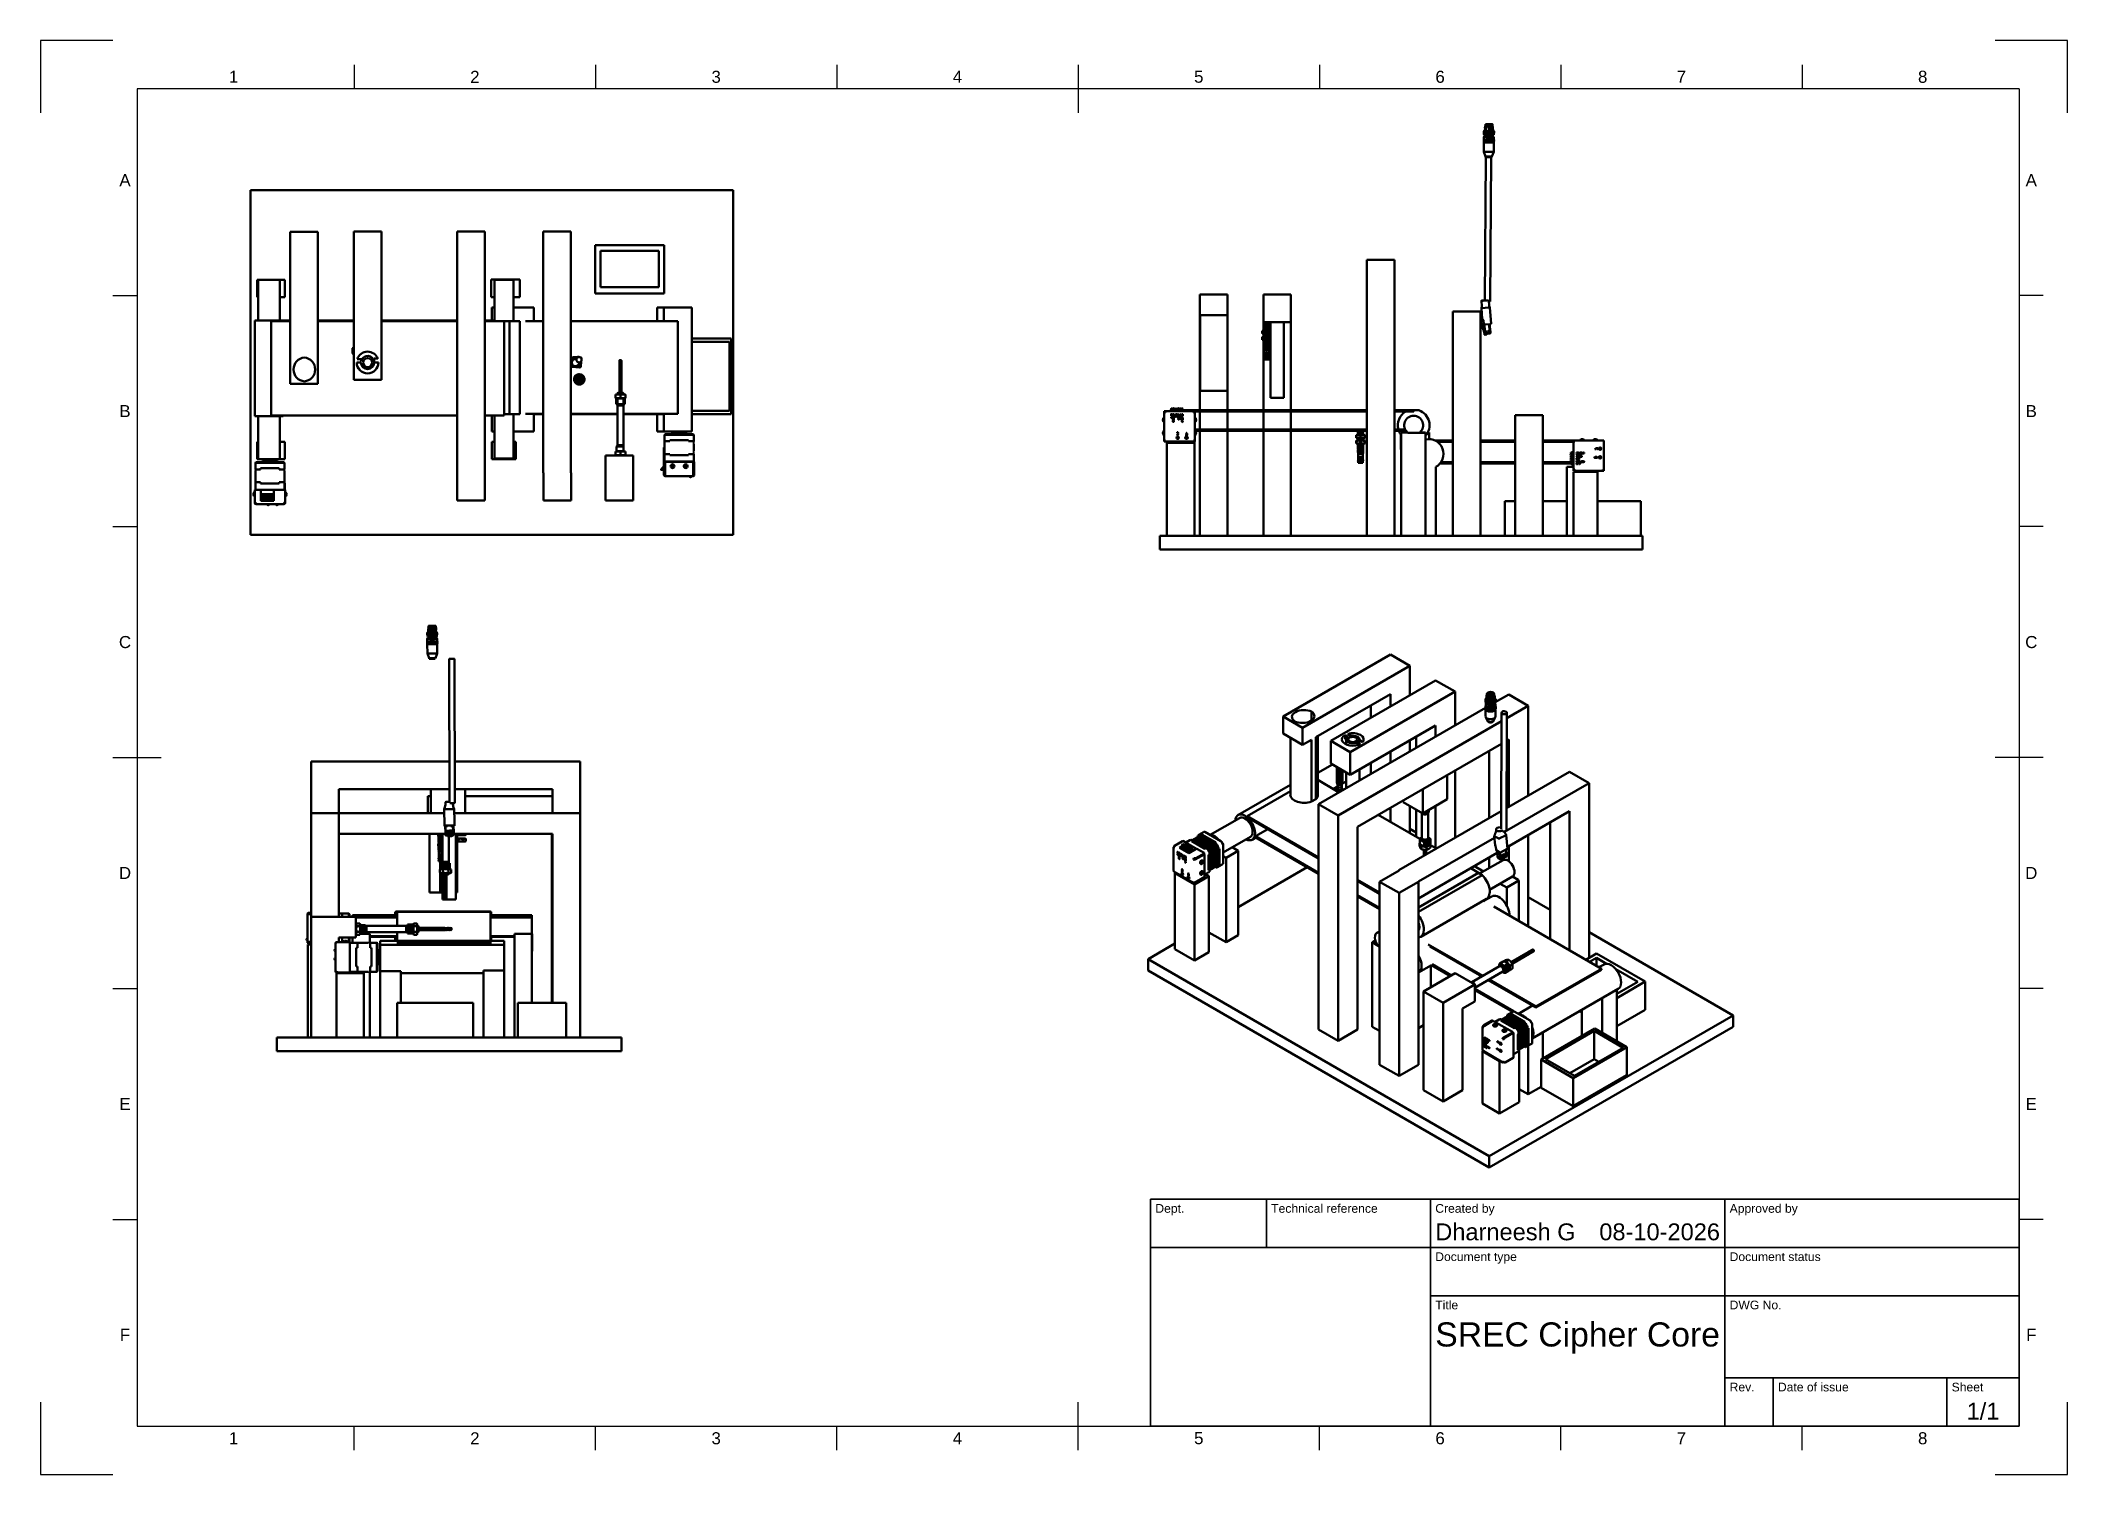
# Model space of a CAD drawing. Header units: millimetres. Extents: x 0 to 420, y 0 to 297.
import ezdxf
from ezdxf.enums import TextEntityAlignment as Align

# ---------------------------------------------------------------- set-up
doc = ezdxf.new("R2010")
doc.units = ezdxf.units.MM
doc.header["$LTSCALE"] = 0.75
for name, color, linetype, lineweight in [('BORDER', 7, 'Continuous', 25), ('TITLEBLOCK', 7, 'Continuous', 35), ('Visible', 7, 'Continuous', 50)]:
    doc.layers.add(name, color=color, linetype=linetype, lineweight=lineweight)
doc.styles.add('FusionTitle', font='arial.ttf')

# ---------------------------------------------------------------- blocks, each defined once
blk = doc.blocks.new('ISO_A3_SHEET')
at = {"layer": 'BORDER'}
for p, q in [((65, 292), (65, 287)), ((115, 292), (115, 287)), ((165, 292), (165, 287)), ((215, 292), (215, 282)), ((265, 292), (265, 287)), ((315, 292), (315, 287)), ((365, 292), (365, 287)), ((410, 287), (20, 287)), ((20, 287), (20, 10)), ((410, 287), (410, 10)), ((15, 244.16666), (20, 244.16666)), ((415, 244.16666), (410, 244.16666)), ((15, 196.33333), (20, 196.33333)), ((415, 196.33333), (410, 196.33333)), ((15, 148.5), (25, 148.5)), ((415, 148.5), (405, 148.5)), ((15, 100.66667), (20, 100.66667)), ((415, 100.66667), (410, 100.66667)), ((15, 52.83334), (20, 52.83334)), ((415, 52.83334), (410, 52.83334)), ((215, 5), (215, 15)), ((20, 10), (410, 10)), ((65, 5), (65, 10)), ((115, 5), (115, 10)), ((165, 5), (165, 10)), ((265, 5), (265, 10)), ((315, 5), (315, 10)), ((365, 5), (365, 10))]:
    blk.add_line(p, q, dxfattribs=at)
at = {"layer": 'Defpoints'}
for p, q in [((15, 297), (0, 297)), ((0, 297), (0, 282)), ((420, 297), (405, 297)), ((420, 282), (420, 297)), ((0, 15), (0, 0)), ((420, 0), (420, 15)), ((0, 0), (15, 0)), ((405, 0), (420, 0))]:
    blk.add_line(p, q, dxfattribs=at)
at = {"layer": 'BORDER', "style": 'FusionTitle'}
for s, p in [('1', (40, 289.5)), ('2', (90, 289.5)), ('3', (140, 289.5)), ('4', (190, 289.5)), ('5', (240, 289.5)), ('6', (290, 289.5)), ('7', (340, 289.5)), ('8', (390, 289.5)), ('A', (17.5, 268.08333)), ('A', (412.5, 268.08333)), ('B', (17.5, 220.25)), ('B', (412.5, 220.25)), ('C', (17.5, 172.41667)), ('C', (412.5, 172.41667)), ('D', (17.5, 124.58334)), ('D', (412.5, 124.58334)), ('E', (17.5, 76.75001)), ('E', (412.5, 76.75001)), ('F', (17.5, 28.91668)), ('F', (412.5, 28.91668)), ('1', (40, 7.5)), ('2', (90, 7.5)), ('3', (140, 7.5)), ('4', (190, 7.5)), ('5', (240, 7.5)), ('6', (290, 7.5)), ('7', (340, 7.5)), ('8', (390, 7.5))]:
    blk.add_text(s, height=2.5, dxfattribs=at).set_placement(p, align=Align.MIDDLE)
blk = doc.blocks.new('ISO_TITLEBLOCK')
at = {"layer": 'TITLEBLOCK'}
for p, q in [((0, 47), (-180, 47)), ((-180, 47), (-180, 0)), ((-156, 37), (-156, 47)), ((-122, 0), (-122, 47)), ((-61, 0), (-61, 47)), ((0, 0), (0, 47)), ((-180, 37), (0, 37)), ((-122, 27), (0, 27)), ((-61, 10), (0, 10)), ((-51, 0), (-51, 10)), ((-15, 0), (-15, 10)), ((-180, 0), (0, 0))]:
    blk.add_line(p, q, dxfattribs=at)
at = {"layer": 'TITLEBLOCK', "style": 'FusionTitle'}
for s, p in [('Dept.', (-179, 46)), ('Technical reference', (-155, 46)), ('Created by', (-121, 46)), ('Approved by', (-60, 46)), ('Document type', (-121, 36)), ('Document status', (-60, 36)), ('Title', (-121, 26)), ('DWG No.', (-60, 26)), ('Rev.', (-60, 9)), ('Date of issue', (-50, 9)), ('Sheet', (-14, 9))]:
    blk.add_text(s, height=1.8, dxfattribs=at).set_placement(p, align=Align.TOP_LEFT)
for tag, height, p in [('DEPT', 3.5, (-179, 42)), ('TECHNICAL_REFERENCE', 3.5, (-155, 42)), ('CREATED_BY', 3.5, (-121, 42)), ('APPROVED_BY', 3.5, (-60, 42)), ('DOCUMENT_TYPE', 3.5, (-121, 32)), ('DOCUMENT_STATUS', 3.5, (-60, 32)), ('TITLE_1', 5, (-121, 21.5)), ('TITLE_2', 5, (-121, 14)), ('TITLE_3', 5, (-121, 6.5)), ('DATE_OF_ISSUE', 3.5, (-50, 5))]:
    blk.add_attdef(tag, text='', height=height, dxfattribs=at).set_placement(p, align=Align.TOP_LEFT)
for tag, p in [('CREATED_DATE', (-62, 42)), ('APPROVED_DATE', (-0.99, 42))]:
    blk.add_attdef(tag, text='', height=3.5, dxfattribs=at).set_placement(p, align=Align.TOP_RIGHT)
for tag, height, p in [('DRAWING_NUMBER', 5, (-30.5, 19.75)), ('REV', 3.5, (-56, 4.85)), ('SHEET', 3.5, (-7.5, 4.85))]:
    blk.add_attdef(tag, text='', height=height, dxfattribs=at).set_placement(p, align=Align.TOP_CENTER)

msp = doc.modelspace()

# ---------------------------------------------------------------- linework, layer by layer
at = {"layer": 'Visible', "extrusion": (0, 1, 0)}
for p, q in [((299.05, 277.87), (299.06, 278.2)), ((299.05, 278.2), (299.05, 277.87)), ((299.06, 278.2), (299.06, 277.87)), ((299.13, 278.27), (299.07, 278.21)), ((299.07, 277.87), (299.08, 278.2)), ((299.08, 278.2), (299.08, 277.87)), ((299.09, 277.84), (299.09, 277.84)), ((299.1, 277.84), (299.1, 277.51)), ((299.11, 277.87), (299.11, 278.19)), ((299.12, 278.19), (299.12, 277.87)), ((299.12, 277.84), (299.12, 277.84)), ((299.13, 277.51), (299.13, 277.84)), ((299.69, 277.5), (299.13, 277.51)), ((299.71, 277.48), (299.15, 277.48)), ((299.16, 277.87), (299.16, 278.19)), ((299.17, 277.84), (299.16, 277.84)), ((299.18, 278.19), (299.18, 277.87)), ((299.23, 277.84), (299.22, 277.84)), ((299.23, 277.87), (299.23, 278.19)), ((299.25, 278.19), (299.25, 277.86)), ((299.27, 279.06), (299.27, 279.07)), ((299.27, 278.91), (299.27, 278.93)), ((299.27, 278.77), (299.27, 278.79)), ((299.27, 278.63), (299.27, 278.65)), ((299.27, 278.48), (299.27, 278.5)), ((299.27, 278.34), (299.27, 278.36)), ((299.28, 279.2), (299.28, 279.22)), ((299.31, 277.84), (299.29, 277.84)), ((299.31, 277.86), (299.31, 278.19)), ((299.33, 278.19), (299.33, 277.86)), ((299.38, 279.35), (299.34, 279.31)), ((299.37, 279.29), (299.34, 279.31)), ((299.35, 278.27), (299.36, 278.27)), ((299.36, 278.56), (299.36, 278.57)), ((299.36, 278.41), (299.36, 278.43)), ((299.36, 278.27), (299.36, 278.29)), ((299.37, 279.27), (299.37, 279.29)), ((299.37, 279.13), (299.37, 279.14)), ((299.37, 278.98), (299.37, 279)), ((299.37, 278.84), (299.37, 278.86)), ((299.37, 278.7), (299.37, 278.72)), ((299.39, 277.83), (299.37, 277.84)), ((299.38, 279.39), (299.39, 279.67)), ((299.4, 278.23), (299.39, 277.83)), ((299.39, 277.83), (299.4, 277.83)), ((299.4, 277.86), (299.4, 278.19)), ((299.43, 278.19), (299.43, 277.86)), ((299.47, 279.39), (299.47, 279.35)), ((299.49, 277.83), (299.47, 277.83)), ((299.48, 278.93), (299.48, 278.94)), ((299.48, 278.78), (299.48, 278.8)), ((299.48, 278.64), (299.48, 278.66)), ((299.48, 278.5), (299.48, 278.52)), ((299.48, 278.36), (299.48, 278.37)), ((299.49, 279.21), (299.49, 279.23)), ((299.49, 279.07), (299.49, 279.09)), ((299.49, 278.23), (299.49, 277.83)), ((299.49, 277.83), (299.49, 277.83)), ((299.5, 277.86), (299.51, 278.19)), ((299.52, 277.16), (299.52, 277.48)), ((299.54, 278.19), (299.53, 277.86)), ((299.6, 277.83), (299.57, 277.83)), ((300.22, 278.26), (299.59, 278.26)), ((299.6, 278.23), (299.6, 277.83)), ((299.6, 277.83), (299.6, 277.83)), ((299.62, 277.86), (299.62, 278.19)), ((299.65, 278.19), (299.65, 277.86)), ((299.69, 277.83), (299.71, 277.83)), ((299.7, 277.83), (299.69, 277.5)), ((299.71, 278.23), (299.71, 277.83)), ((299.71, 277.83), (299.72, 277.83)), ((299.73, 278.74), (299.73, 278.72)), ((299.73, 278.59), (299.73, 278.57)), ((299.73, 278.45), (299.73, 278.43)), ((299.73, 278.31), (299.73, 278.29)), ((299.74, 279.31), (299.74, 279.29)), ((299.74, 279.16), (299.74, 279.15)), ((299.74, 279.02), (299.74, 279)), ((299.74, 278.88), (299.74, 278.86)), ((299.74, 277.86), (299.74, 278.19)), ((299.78, 278.19), (299.77, 277.86)), ((299.81, 277.83), (299.83, 277.83)), ((299.84, 278.23), (299.83, 277.83)), ((299.83, 277.83), (299.85, 277.83)), ((299.85, 277.5), (299.85, 277.83)), ((300.72, 277.5), (299.85, 277.5)), ((300.71, 277.47), (299.85, 277.47)), ((299.87, 277.86), (299.87, 278.19)), ((299.91, 278.19), (299.9, 277.86)), ((299.96, 277.83), (299.94, 277.83)), ((299.96, 278.23), (299.96, 277.83)), ((299.96, 277.83), (299.97, 277.83)), ((300, 277.86), (300, 278.19)), ((300.01, 279.15), (300.02, 279.17)), ((300.01, 279.01), (300.01, 279.03)), ((300.01, 278.87), (300.01, 278.88)), ((300.01, 278.72), (300.01, 278.74)), ((300.01, 278.58), (300.01, 278.6)), ((300.01, 278.44), (300.01, 278.46)), ((300.01, 278.3), (300.01, 278.31)), ((300.02, 279.3), (300.02, 279.31)), ((300.04, 278.19), (300.04, 277.86)), ((300.09, 277.83), (300.07, 277.83)), ((300.09, 278.23), (300.09, 277.83)), ((300.09, 277.83), (300.1, 277.83)), ((300.14, 277.86), (300.14, 278.19)), ((300.17, 278.19), (300.17, 277.86)), ((300.22, 277.83), (300.2, 277.83)), ((300.22, 278.23), (300.22, 277.83)), ((300.22, 277.83), (300.23, 277.83)), ((300.26, 278.96), (300.26, 278.94)), ((300.26, 278.82), (300.26, 278.8)), ((300.26, 278.68), (300.26, 278.66)), ((300.26, 278.53), (300.26, 278.51)), ((300.26, 278.39), (300.26, 278.37)), ((300.27, 279.24), (300.27, 279.23)), ((300.27, 279.1), (300.27, 279.09)), ((300.27, 277.86), (300.27, 278.18)), ((300.31, 278.18), (300.3, 277.86)), ((300.34, 277.83), (300.33, 277.83)), ((300.35, 278.23), (300.34, 277.83)), ((300.34, 277.83), (300.36, 277.83)), ((300.4, 277.86), (300.4, 278.18)), ((300.44, 278.18), (300.44, 277.86)), ((300.47, 277.83), (300.46, 277.83)), ((300.47, 278.23), (300.47, 277.83)), ((300.47, 277.83), (300.49, 277.83)), ((300.53, 277.85), (300.53, 278.18)), ((300.56, 278.18), (300.56, 277.85)), ((300.59, 277.83), (300.58, 277.83)), ((300.59, 278.23), (300.59, 277.83)), ((300.59, 277.83), (300.61, 277.83)), ((300.65, 277.47), (300.64, 277.16)), ((300.65, 277.85), (300.65, 278.18)), ((300.68, 278.18), (300.68, 277.85)), ((300.7, 277.83), (300.69, 277.83)), ((300.7, 278.23), (300.7, 277.83)), ((300.7, 277.83), (300.72, 277.82)), ((300.7, 277.16), (300.71, 277.47)), ((300.71, 277.16), (300.71, 277.47)), ((300.72, 277.82), (300.72, 277.5)), ((300.72, 277.16), (300.72, 277.47)), ((300.76, 277.85), (300.77, 278.18)), ((300.79, 279.38), (300.79, 279.34)), ((300.79, 278.18), (300.79, 277.85)), ((300.8, 278.22), (300.8, 277.82)), ((300.8, 277.82), (300.82, 277.82)), ((300.8, 277.82), (300.8, 277.82)), ((301.12, 277.47), (300.82, 277.47)), ((300.84, 277.5), (300.84, 277.82)), ((301.14, 277.5), (300.84, 277.5)), ((300.87, 277.85), (300.87, 278.18)), ((300.88, 279.38), (300.89, 279.65)), ((300.88, 279.34), (300.97, 279.25)), ((300.89, 278.76), (300.89, 278.78)), ((300.89, 278.62), (300.89, 278.63)), ((300.89, 278.47), (300.89, 278.49)), ((300.89, 278.33), (300.89, 278.35)), ((300.9, 278.22), (300.89, 277.82)), ((300.89, 278.18), (300.89, 277.85)), ((300.89, 277.82), (300.91, 277.82)), ((300.89, 277.82), (300.89, 277.82)), ((300.9, 279.19), (300.9, 279.2)), ((300.9, 279.04), (300.9, 279.06)), ((300.9, 278.9), (300.9, 278.92)), ((300.96, 277.85), (300.96, 278.18)), ((300.97, 277.82), (300.99, 277.82)), ((300.98, 278.4), (300.98, 278.42)), ((300.98, 278.26), (300.98, 278.28)), ((300.98, 278.26), (300.98, 278.25)), ((300.98, 278.18), (300.98, 277.85)), ((300.99, 279.12), (300.99, 279.13)), ((300.99, 278.97), (300.99, 278.99)), ((300.99, 278.83), (300.99, 278.85)), ((300.99, 278.69), (300.99, 278.7)), ((300.99, 278.54), (300.99, 278.56)), ((301.03, 277.85), (301.04, 278.18)), ((301.04, 277.82), (301.06, 277.82)), ((301.06, 278.18), (301.05, 277.85)), ((301.1, 277.85), (301.1, 278.18)), ((301.1, 277.82), (301.11, 277.82)), ((301.11, 278.18), (301.11, 277.85)), ((301.13, 278.25), (301.18, 278.2)), ((301.14, 277.82), (301.14, 277.82)), ((301.15, 277.82), (301.14, 277.5)), ((301.15, 277.85), (301.15, 278.18)), ((301.16, 278.18), (301.16, 277.85)), ((301.16, 277.82), (301.16, 277.82)), ((301.18, 277.85), (301.18, 278.18)), ((301.19, 278.18), (301.18, 277.85)), ((301.19, 277.85), (301.2, 278.18)), ((301.2, 278.18), (301.19, 277.85)), ((299.09, 275.91), (299.08, 273.97)), ((299.44, 272.96), (299.08, 273.97)), ((299.13, 277.11), (299.1, 276.95)), ((299.1, 276.95), (299.1, 276.45)), ((299.1, 276.34), (299.1, 276.24)), ((299.1, 276.12), (299.1, 276.02)), ((300.71, 277.16), (300.7, 277.16)), ((300.73, 272.96), (301.11, 273.95)), ((301.1, 277.09), (301.13, 276.94)), ((301.12, 275.9), (301.11, 273.95)), ((301.12, 276.11), (301.12, 276.01)), ((301.13, 276.94), (301.13, 276.44)), ((301.13, 276.32), (301.13, 276.22)), ((299.3, 243.18), (299.51, 272.83)), ((299.44, 272.96), (299.44, 272.88)), ((300.38, 242.95), (300.6, 272.82)), ((300.73, 272.96), (300.73, 272.87)), ((280.53, 251.56), (274.82, 251.56)), ((274.82, 251.56), (274.82, 194.42)), ((280.53, 251.56), (280.53, 194.42)), ((245.94, 244.42), (240.23, 244.42)), ((240.23, 244.42), (240.23, 240.13)), ((245.94, 240.13), (245.94, 244.42)), ((259.1, 244.42), (253.39, 244.42)), ((253.39, 244.42), (253.39, 238.7)), ((259.1, 238.7), (259.1, 244.42)), ((240.23, 240.13), (245.94, 240.13)), ((240.23, 220.46), (240.23, 240.13)), ((240.3, 240.13), (240.3, 224.42)), ((245.94, 240.13), (245.94, 224.42)), ((292.67, 240.85), (292.63, 240.85)), ((292.63, 240.85), (292.63, 236.56)), ((292.67, 240.85), (298.39, 240.85)), ((292.67, 194.42), (292.67, 240.85)), ((298.39, 194.42), (298.39, 240.85)), ((298.64, 241.98), (298.55, 243.11)), ((298.75, 239.33), (298.57, 241.57)), ((298.63, 241.57), (300.06, 241.68)), ((300.17, 241.98), (300.07, 243.23)), ((300.13, 241.69), (300.29, 241.73)), ((300.56, 238.35), (300.29, 241.73)), ((253.56, 236.88), (253.1, 236.88)), ((253.1, 236.88), (253.1, 236.8)), ((253.1, 236.8), (253.1, 236.39)), ((253.1, 236.31), (253.1, 236.39)), ((253.56, 236.31), (253.1, 236.31)), ((253.56, 235.59), (253.1, 235.59)), ((253.1, 235.59), (253.1, 235.51)), ((253.1, 235.51), (253.1, 235.1)), ((253.39, 238.7), (259.1, 238.7)), ((253.39, 236.88), (253.39, 238.7)), ((253.39, 235.59), (253.39, 236.31)), ((253.49, 238.68), (253.71, 238.68)), ((253.49, 238.66), (253.49, 238.68)), ((253.49, 238.52), (253.49, 238.54)), ((253.49, 238.37), (253.49, 238.39)), ((253.49, 238.23), (253.49, 238.25)), ((253.49, 238.09), (253.49, 238.11)), ((253.49, 237.95), (253.49, 237.97)), ((253.49, 237.8), (253.49, 237.82)), ((253.49, 237.66), (253.49, 237.68)), ((253.49, 237.52), (253.49, 237.54)), ((253.49, 237.37), (253.49, 237.39)), ((253.49, 237.23), (253.49, 237.25)), ((253.49, 237.09), (253.49, 237.11)), ((253.49, 236.95), (253.49, 236.97)), ((253.49, 236.8), (253.49, 236.82)), ((253.49, 236.66), (253.49, 236.68)), ((253.49, 236.52), (253.49, 236.54)), ((253.49, 236.37), (253.49, 236.39)), ((253.49, 236.23), (253.49, 236.25)), ((253.49, 236.09), (253.49, 236.11)), ((253.49, 235.95), (253.49, 235.97)), ((253.49, 235.8), (253.49, 235.82)), ((253.49, 235.66), (253.49, 235.68)), ((253.49, 235.52), (253.49, 235.54)), ((253.49, 235.37), (253.49, 235.39)), ((253.49, 235.23), (253.49, 235.25)), ((253.58, 236.88), (253.56, 236.88)), ((253.58, 236.31), (253.56, 236.31)), ((253.58, 235.59), (253.56, 235.59)), ((253.58, 238.61), (253.58, 238.59)), ((253.58, 238.47), (253.58, 238.45)), ((253.58, 238.32), (253.58, 238.3)), ((253.58, 238.18), (253.58, 238.16)), ((253.58, 238.04), (253.58, 238.02)), ((253.58, 237.89), (253.58, 237.88)), ((253.58, 237.75), (253.58, 237.73)), ((253.58, 237.61), (253.58, 237.59)), ((253.58, 237.47), (253.58, 237.45)), ((253.58, 237.32), (253.58, 237.3)), ((253.58, 237.18), (253.58, 237.16)), ((253.58, 237.04), (253.58, 237.02)), ((253.58, 236.89), (253.58, 236.88)), ((253.58, 236.75), (253.58, 236.73)), ((253.58, 236.61), (253.58, 236.59)), ((253.58, 236.47), (253.58, 236.45)), ((253.58, 236.32), (253.58, 236.3)), ((253.58, 236.18), (253.58, 236.16)), ((253.58, 236.04), (253.58, 236.02)), ((253.58, 235.89), (253.58, 235.87)), ((253.58, 235.75), (253.58, 235.73)), ((253.58, 235.61), (253.58, 235.59)), ((253.58, 235.47), (253.58, 235.45)), ((253.58, 235.32), (253.58, 235.3)), ((254.54, 238.68), (254.54, 238.66)), ((254.54, 238.54), (254.54, 238.52)), ((254.54, 238.39), (254.54, 238.37)), ((254.54, 238.25), (254.54, 238.23)), ((254.54, 238.11), (254.54, 238.09)), ((254.54, 237.96), (254.54, 237.95)), ((254.54, 237.82), (254.54, 237.8)), ((254.54, 237.68), (254.54, 237.66)), ((254.54, 237.54), (254.54, 237.52)), ((254.54, 237.39), (254.54, 237.37)), ((254.54, 237.25), (254.54, 237.23)), ((254.54, 237.11), (254.54, 237.09)), ((254.54, 236.96), (254.54, 236.95)), ((254.54, 236.82), (254.54, 236.8)), ((254.54, 236.68), (254.54, 236.66)), ((254.54, 236.54), (254.54, 236.52)), ((254.54, 236.39), (254.54, 236.37)), ((254.54, 236.25), (254.54, 236.23)), ((254.54, 236.11), (254.54, 236.09)), ((254.54, 235.96), (254.54, 235.95)), ((254.54, 235.82), (254.54, 235.8)), ((254.54, 235.68), (254.54, 235.66)), ((254.54, 235.54), (254.54, 235.52)), ((254.54, 235.39), (254.54, 235.37)), ((254.54, 235.25), (254.54, 235.23)), ((254.63, 238.59), (254.63, 238.61)), ((254.63, 238.45), (254.63, 238.47)), ((254.63, 238.3), (254.63, 238.32)), ((254.63, 238.16), (254.63, 238.18)), ((254.63, 238.02), (254.63, 238.04)), ((254.63, 237.87), (254.63, 237.89)), ((254.63, 237.73), (254.63, 237.75)), ((254.63, 237.59), (254.63, 237.61)), ((254.63, 237.45), (254.63, 237.47)), ((254.63, 237.3), (254.63, 237.32)), ((254.63, 237.16), (254.63, 237.18)), ((254.63, 237.02), (254.63, 237.04)), ((254.63, 236.87), (254.63, 236.89)), ((254.87, 236.88), (254.63, 236.88)), ((254.63, 236.73), (254.63, 236.75)), ((254.63, 236.59), (254.63, 236.61)), ((254.63, 236.45), (254.63, 236.47)), ((254.63, 236.3), (254.63, 236.32)), ((254.87, 236.31), (254.63, 236.31)), ((254.63, 236.16), (254.63, 236.18)), ((254.63, 236.02), (254.63, 236.04)), ((254.63, 235.87), (254.63, 235.89)), ((254.63, 235.73), (254.63, 235.75)), ((254.63, 235.59), (254.63, 235.61)), ((254.87, 235.59), (254.63, 235.59)), ((254.63, 235.45), (254.63, 235.47)), ((254.63, 235.3), (254.63, 235.32)), ((254.87, 238.7), (254.87, 222.99)), ((257.62, 238.7), (257.62, 222.99)), ((259.1, 220.46), (259.1, 238.7)), ((292.63, 236.56), (292.67, 236.56)), ((292.63, 214.13), (292.63, 236.56)), ((298.82, 237.67), (298.49, 238.51)), ((298.58, 238.61), (298.54, 238.6)), ((298.55, 238.6), (298.62, 238.61)), ((298.59, 238.62), (298.66, 238.62)), ((298.66, 238.62), (298.62, 238.61)), ((298.62, 238.61), (299.03, 237.55)), ((298.66, 238.62), (299.07, 237.56)), ((298.96, 239.12), (298.77, 239.28)), ((298.84, 237.39), (298.82, 237.67)), ((298.93, 237.23), (298.84, 237.39)), ((298.92, 237.23), (298.94, 237.23)), ((298.92, 237.2), (299.07, 236.9)), ((298.93, 237.23), (299.09, 237.24)), ((298.94, 237.23), (299.1, 237.24)), ((299.05, 238.2), (298.98, 239.07)), ((299.07, 237.56), (299.03, 237.55)), ((299.03, 237.55), (299.1, 237.24)), ((299.07, 237.56), (299.14, 237.25)), ((299.07, 236.9), (299.16, 236.53)), ((299.09, 237.24), (299.1, 237.24)), ((299.24, 236.61), (299.09, 237.24)), ((300.32, 238.29), (299.11, 238.2)), ((299.14, 237.25), (299.16, 237.26)), ((299.16, 237.26), (299.14, 237.26)), ((299.16, 237.26), (299.31, 236.63)), ((299.16, 236.51), (299.19, 236.11)), ((299.2, 238.21), (299.3, 236.93)), ((299.61, 236.1), (299.24, 236.07)), ((299.32, 236.59), (299.27, 236.59)), ((299.3, 236.93), (299.3, 236.93)), ((299.34, 236.44), (299.3, 236.93)), ((299.51, 236.94), (299.32, 236.93)), ((299.51, 236.94), (299.34, 236.93)), ((299.37, 236.41), (299.55, 236.42)), ((299.51, 236.94), (299.55, 236.53)), ((299.55, 236.53), (299.51, 236.94)), ((299.53, 236.34), (299.53, 236.42)), ((299.55, 236.35), (299.53, 236.34)), ((299.55, 236.34), (299.53, 236.34)), ((300.04, 236.57), (299.55, 236.53)), ((300.04, 236.57), (299.55, 236.53)), ((299.55, 236.45), (299.56, 236.3)), ((299.55, 236.42), (299.55, 236.35)), ((299.55, 236.35), (299.55, 236.35)), ((300.24, 236.32), (299.56, 236.27)), ((299.58, 236.22), (299.58, 236.27)), ((299.74, 236.23), (299.58, 236.22)), ((299.61, 236.14), (299.6, 236.22)), ((299.68, 236.12), (299.61, 236.1)), ((299.67, 236.23), (299.68, 236.16)), ((299.79, 236.28), (299.74, 236.23)), ((299.74, 236.23), (299.85, 236.27)), ((299.85, 236.27), (299.88, 236.29)), ((300.01, 236.98), (300.23, 237)), ((300.01, 236.98), (300.2, 237)), ((300.04, 236.57), (300.01, 236.98)), ((300.01, 236.98), (300.04, 236.57)), ((300.07, 238.1), (300.07, 238.08)), ((300.14, 238.1), (300.07, 238.1)), ((300.07, 238.08), (300.09, 238.08)), ((300.08, 238.08), (300.07, 238.08)), ((300.08, 238.1), (300.08, 238.08)), ((300.08, 238.08), (300.1, 238.08)), ((300.08, 237.97), (300.08, 237.95)), ((300.1, 237.97), (300.08, 237.97)), ((300.08, 237.95), (300.15, 237.96)), ((300.09, 237.95), (300.08, 237.95)), ((300.09, 238.1), (300.09, 238.08)), ((300.09, 237.97), (300.09, 237.95)), ((300.09, 237.95), (300.16, 237.96)), ((300.11, 238.08), (300.1, 238.08)), ((300.1, 237.97), (300.1, 237.95)), ((300.1, 237.95), (300.13, 237.96)), ((300.1, 237.95), (300.12, 237.96)), ((300.11, 238.08), (300.11, 238.1)), ((300.11, 238.08), (300.13, 238.09)), ((300.12, 237.96), (300.12, 237.97)), ((300.12, 237.96), (300.18, 237.96)), ((300.15, 238.08), (300.13, 238.09)), ((300.13, 238.21), (300.28, 238.22)), ((300.14, 238.1), (300.13, 238.21)), ((300.14, 238.21), (300.15, 238.1)), ((300.15, 238.1), (300.14, 238.1)), ((300.17, 238.11), (300.15, 238.1)), ((300.15, 238.08), (300.15, 237.98)), ((300.23, 237), (300.15, 237.96)), ((300.15, 237.96), (300.16, 237.96)), ((300.16, 237.96), (300.23, 237)), ((300.16, 237.96), (300.18, 237.96)), ((300.18, 237.96), (300.17, 238.11)), ((300.23, 237), (300.23, 237)), ((300.23, 237), (300.24, 237)), ((300.24, 237.24), (300.27, 236.92)), ((300.24, 237.24), (300.24, 237.23)), ((300.24, 237.23), (300.3, 236.37)), ((300.27, 236.92), (300.25, 237.24)), ((300.26, 237.24), (300.25, 237.24)), ((300.25, 236.32), (300.27, 236.33)), ((300.28, 238.14), (300.26, 238.13)), ((300.26, 238.13), (300.28, 237.99)), ((300.29, 236.93), (300.26, 237.24)), ((300.26, 237.24), (300.28, 236.93)), ((300.27, 237.24), (300.26, 237.24)), ((300.26, 236.92), (300.29, 236.92)), ((300.26, 236.92), (300.3, 236.92)), ((300.28, 238.22), (300.27, 238.29)), ((300.28, 238.12), (300.26, 238.12)), ((300.27, 238.01), (300.29, 238.01)), ((300.3, 238), (300.27, 238)), ((300.3, 238), (300.27, 238)), ((300.28, 237.25), (300.27, 237.24)), ((300.3, 236.93), (300.27, 237.24)), ((300.27, 237.24), (300.29, 236.93)), ((300.27, 236.92), (300.3, 236.93)), ((300.27, 236.93), (300.31, 236.93)), ((300.28, 238.29), (300.28, 238.22)), ((300.28, 238.22), (300.41, 238.26)), ((300.29, 238.14), (300.28, 238.22)), ((300.28, 238.14), (300.28, 238.22)), ((300.28, 238.22), (300.28, 238.22)), ((300.28, 238.22), (300.28, 238.14)), ((300.28, 238.14), (300.29, 238.14)), ((300.28, 238.14), (300.28, 238.14)), ((300.29, 238.02), (300.28, 238.12)), ((300.28, 237.99), (300.29, 238)), ((300.28, 237.25), (300.31, 236.93)), ((300.28, 236.33), (300.29, 236.33)), ((300.29, 238), (300.37, 237.04)), ((300.29, 237.25), (300.32, 236.94)), ((300.31, 236.93), (300.29, 237.25)), ((300.29, 237.25), (300.29, 237.25)), ((300.29, 236.93), (300.32, 236.93)), ((300.29, 236.93), (300.32, 236.93)), ((300.29, 236.92), (300.29, 236.9)), ((300.29, 236.92), (300.3, 236.92)), ((300.29, 236.33), (300.3, 236.33)), ((300.3, 238), (300.3, 238)), ((300.37, 237.04), (300.3, 238)), ((300.37, 237.04), (300.3, 238)), ((300.32, 236.94), (300.3, 237.25)), ((300.31, 237.25), (300.3, 237.25)), ((300.3, 236.93), (300.33, 236.93)), ((300.3, 236.93), (300.33, 236.93)), ((300.3, 236.93), (300.31, 236.91)), ((300.3, 236.93), (300.31, 236.93)), ((300.3, 236.92), (300.3, 236.9)), ((300.33, 236.42), (300.3, 236.42)), ((300.32, 237.26), (300.31, 237.25)), ((300.34, 236.94), (300.31, 237.25)), ((300.31, 237.25), (300.33, 236.94)), ((300.31, 236.93), (300.34, 236.94)), ((300.31, 236.94), (300.35, 236.94)), ((300.31, 236.93), (300.31, 236.91)), ((300.31, 236.89), (300.33, 236.87)), ((300.31, 236.89), (300.33, 236.88)), ((300.32, 236.38), (300.31, 236.42)), ((300.31, 236.42), (300.31, 236.37)), ((300.31, 236.34), (300.31, 236.34)), ((300.35, 236.94), (300.32, 237.26)), ((300.32, 237.26), (300.34, 236.94)), ((300.33, 237.26), (300.32, 237.26)), ((300.32, 236.94), (300.35, 236.94)), ((300.32, 236.94), (300.36, 236.94)), ((300.32, 236.93), (300.32, 236.91)), ((300.32, 236.93), (300.32, 236.93)), ((300.32, 236.93), (300.32, 236.91)), ((300.32, 236.89), (300.34, 236.88)), ((300.32, 236.89), (300.34, 236.88)), ((300.32, 236.42), (300.32, 236.38)), ((300.32, 236.34), (300.32, 236.34)), ((300.36, 236.95), (300.33, 237.26)), ((300.33, 236.93), (300.33, 236.91)), ((300.33, 236.93), (300.33, 236.93)), ((300.33, 236.93), (300.33, 236.91)), ((300.33, 236.89), (300.35, 236.88)), ((300.33, 236.89), (300.36, 236.88)), ((300.33, 236.45), (300.33, 236.43)), ((300.33, 236.44), (300.33, 236.42)), ((300.34, 236.43), (300.33, 236.43)), ((300.33, 236.42), (300.33, 236.43)), ((300.33, 236.43), (300.34, 236.38)), ((300.33, 236.38), (300.33, 236.42)), ((300.33, 236.34), (300.34, 236.35)), ((300.34, 236.94), (300.37, 236.95)), ((300.34, 236.94), (300.37, 236.94)), ((300.34, 236.94), (300.34, 236.92)), ((300.34, 236.94), (300.35, 236.94)), ((300.34, 236.9), (300.36, 236.89)), ((300.34, 236.86), (300.37, 236.5)), ((300.34, 236.86), (300.37, 236.5)), ((300.36, 236.48), (300.34, 236.46)), ((300.36, 236.48), (300.34, 236.47)), ((300.34, 236.45), (300.34, 236.43)), ((300.34, 236.43), (300.35, 236.43)), ((300.34, 236.38), (300.34, 236.43)), ((300.34, 236.35), (300.35, 236.35)), ((300.35, 236.95), (300.38, 236.95)), ((300.35, 236.95), (300.38, 236.95)), ((300.35, 236.94), (300.35, 236.92)), ((300.35, 236.94), (300.36, 236.92)), ((300.35, 236.94), (300.36, 236.94)), ((300.35, 236.9), (300.37, 236.89)), ((300.35, 236.86), (300.38, 236.5)), ((300.37, 236.48), (300.35, 236.47)), ((300.35, 236.45), (300.35, 236.43)), ((300.35, 236.45), (300.36, 236.43)), ((300.36, 236.43), (300.35, 236.43)), ((300.36, 236.39), (300.35, 236.43)), ((300.35, 236.43), (300.35, 236.38)), ((300.36, 236.94), (300.36, 236.92)), ((300.36, 236.9), (300.38, 236.89)), ((300.36, 236.9), (300.38, 236.89)), ((300.36, 236.86), (300.38, 236.5)), ((300.36, 236.86), (300.39, 236.5)), ((300.38, 236.48), (300.36, 236.47)), ((300.38, 236.48), (300.36, 236.47)), ((300.36, 236.45), (300.36, 236.43)), ((300.37, 236.44), (300.36, 236.43)), ((300.36, 236.43), (300.36, 236.43)), ((300.37, 236.39), (300.36, 236.43)), ((300.36, 236.43), (300.36, 236.39)), ((300.36, 236.35), (300.36, 236.35)), ((300.37, 237.04), (300.37, 237.04)), ((300.37, 237.04), (300.37, 237.04)), ((300.37, 237.04), (300.37, 237.04)), ((300.38, 236.95), (300.37, 237.04)), ((300.37, 236.94), (300.37, 236.95)), ((300.37, 236.95), (300.37, 236.93)), ((300.37, 236.94), (300.37, 236.92)), ((300.37, 236.9), (300.39, 236.89)), ((300.37, 236.9), (300.39, 236.89)), ((300.37, 236.87), (300.4, 236.51)), ((300.39, 236.49), (300.37, 236.47)), ((300.37, 236.46), (300.37, 236.44)), ((300.37, 236.46), (300.37, 236.44)), ((300.38, 236.44), (300.37, 236.44)), ((300.37, 236.44), (300.37, 236.44)), ((300.37, 236.44), (300.37, 236.39)), ((300.37, 236.35), (300.39, 236.36)), ((300.38, 236.95), (300.38, 236.93)), ((300.38, 236.95), (300.38, 236.95)), ((300.38, 236.95), (300.38, 236.93)), ((300.38, 236.91), (300.4, 236.9)), ((300.38, 236.91), (300.41, 236.9)), ((300.38, 236.87), (300.41, 236.51)), ((300.38, 236.87), (300.41, 236.51)), ((300.4, 236.49), (300.38, 236.47)), ((300.4, 236.49), (300.38, 236.48)), ((300.38, 236.46), (300.38, 236.44)), ((300.38, 236.46), (300.39, 236.44)), ((300.38, 236.44), (300.39, 236.44)), ((300.39, 236.44), (300.38, 236.44)), ((300.38, 236.44), (300.39, 236.4)), ((300.38, 236.39), (300.38, 236.44)), ((300.39, 236.91), (300.42, 236.9)), ((300.39, 236.87), (300.42, 236.51)), ((300.39, 236.87), (300.42, 236.51)), ((300.41, 236.49), (300.39, 236.48)), ((300.41, 236.49), (300.39, 236.48)), ((300.39, 236.46), (300.39, 236.44)), ((300.39, 236.44), (300.4, 236.44)), ((300.39, 236.4), (300.39, 236.44)), ((300.56, 238.35), (300.4, 238.3)), ((300.4, 236.91), (300.42, 236.9)), ((300.4, 236.87), (300.43, 236.51)), ((300.42, 236.5), (300.4, 236.48)), ((300.4, 236.47), (300.41, 236.45)), ((300.4, 236.46), (300.4, 236.44)), ((300.41, 236.45), (300.4, 236.45)), ((300.4, 236.4), (300.4, 236.44)), ((300.42, 238.27), (300.41, 238.3)), ((300.42, 238.26), (300.41, 238.26)), ((300.41, 236.88), (300.44, 236.52)), ((300.41, 236.88), (300.43, 236.52)), ((300.43, 236.5), (300.41, 236.48)), ((300.43, 236.5), (300.41, 236.48)), ((300.41, 236.47), (300.41, 236.45)), ((300.42, 236.45), (300.41, 236.45)), ((300.41, 236.45), (300.41, 236.45)), ((300.42, 238.26), (300.42, 238.31)), ((300.42, 238.26), (300.42, 238.31)), ((300.42, 238.26), (300.42, 238.26)), ((300.42, 236.88), (300.45, 236.52)), ((300.44, 236.5), (300.42, 236.49)), ((300.42, 236.47), (300.42, 236.45)), ((300.42, 236.47), (300.42, 236.45)), ((300.42, 236.45), (300.42, 236.45)), ((300.42, 236.41), (300.42, 236.45)), ((300.43, 236.88), (300.46, 236.52)), ((300.43, 236.88), (300.46, 236.52)), ((300.45, 236.5), (300.43, 236.49)), ((300.45, 236.5), (300.43, 236.49)), ((253.1, 235.02), (253.1, 235.1)), ((253.56, 235.02), (253.1, 235.02)), ((253.39, 220.46), (253.39, 235.02)), ((253.49, 235.09), (253.49, 235.11)), ((253.49, 234.95), (253.49, 234.97)), ((253.49, 234.8), (253.49, 234.82)), ((253.49, 234.66), (253.49, 234.68)), ((253.49, 234.52), (253.49, 234.54)), ((253.49, 234.37), (253.49, 234.39)), ((253.49, 234.23), (253.49, 234.25)), ((253.49, 234.09), (253.49, 234.11)), ((253.49, 233.95), (253.49, 233.97)), ((253.49, 233.8), (253.49, 233.82)), ((253.49, 233.66), (253.49, 233.68)), ((253.49, 233.52), (253.49, 233.54)), ((253.49, 233.37), (253.49, 233.39)), ((253.49, 233.23), (253.49, 233.25)), ((253.49, 233.09), (253.49, 233.11)), ((253.49, 231.68), (253.71, 231.68)), ((253.49, 231.68), (253.49, 231.66)), ((253.49, 231.54), (253.49, 231.52)), ((253.49, 231.39), (253.49, 231.37)), ((253.58, 231.14), (253.5, 231.09)), ((254.62, 231.09), (253.5, 231.09)), ((253.5, 231.07), (253.5, 231.09)), ((254.62, 231.07), (253.5, 231.07)), ((253.54, 230.93), (253.5, 231.07)), ((253.59, 232.93), (253.53, 232.99)), ((253.58, 235.02), (253.56, 235.02)), ((253.59, 231.79), (253.57, 231.76)), ((253.58, 231.75), (253.57, 231.76)), ((253.58, 235.18), (253.58, 235.16)), ((253.58, 235.04), (253.58, 235.02)), ((253.58, 234.89), (253.58, 234.88)), ((253.58, 234.75), (253.58, 234.73)), ((253.58, 234.61), (253.58, 234.59)), ((253.58, 234.47), (253.58, 234.45)), ((253.58, 234.32), (253.58, 234.3)), ((253.58, 234.18), (253.58, 234.16)), ((253.58, 234.04), (253.58, 234.02)), ((253.58, 233.89), (253.58, 233.88)), ((253.58, 233.75), (253.58, 233.73)), ((253.58, 233.61), (253.58, 233.59)), ((253.58, 233.47), (253.58, 233.45)), ((253.58, 233.32), (253.58, 233.3)), ((253.58, 233.18), (253.58, 233.16)), ((253.58, 233.04), (253.58, 233.02)), ((253.58, 231.75), (253.58, 231.73)), ((253.58, 231.61), (253.58, 231.59)), ((253.58, 231.47), (253.58, 231.45)), ((253.58, 231.32), (253.58, 231.31)), ((253.58, 231.31), (253.58, 231.31)), ((253.58, 231.31), (254.46, 231.31)), ((253.58, 231.31), (253.58, 231.31)), ((253.58, 231.14), (253.58, 231.31)), ((254.54, 231.14), (253.58, 231.14)), ((253.59, 232.93), (254.52, 232.93)), ((253.59, 232.93), (253.59, 232.47)), ((253.59, 232.11), (253.59, 231.79)), ((254.52, 231.79), (253.59, 231.79)), ((253.71, 231.77), (254.1, 231.77)), ((254.54, 232.95), (254.41, 232.95)), ((254.63, 231.31), (254.46, 231.31)), ((254.52, 232.93), (254.54, 232.95)), ((254.52, 232.93), (254.52, 232.47)), ((254.52, 232.11), (254.52, 231.79)), ((254.52, 231.79), (254.6, 231.71)), ((254.54, 235.11), (254.54, 235.09)), ((254.54, 234.96), (254.54, 234.95)), ((254.54, 234.82), (254.54, 234.8)), ((254.54, 234.68), (254.54, 234.66)), ((254.54, 234.54), (254.54, 234.52)), ((254.54, 234.39), (254.54, 234.37)), ((254.54, 234.25), (254.54, 234.23)), ((254.54, 234.11), (254.54, 234.09)), ((254.54, 233.96), (254.54, 233.95)), ((254.54, 233.82), (254.54, 233.8)), ((254.54, 233.68), (254.54, 233.66)), ((254.54, 233.54), (254.54, 233.52)), ((254.54, 233.39), (254.54, 233.37)), ((254.54, 233.25), (254.54, 233.23)), ((254.54, 233.11), (254.54, 233.09)), ((254.54, 232.96), (254.54, 232.95)), ((254.54, 231.68), (254.54, 231.66)), ((254.54, 231.54), (254.54, 231.52)), ((254.54, 231.39), (254.54, 231.37)), ((254.54, 231.14), (254.54, 231.31)), ((254.54, 231.14), (254.62, 231.09)), ((254.58, 232.99), (254.63, 233.04)), ((254.58, 230.93), (254.62, 231.07)), ((254.62, 231.07), (254.62, 231.09)), ((254.63, 235.16), (254.63, 235.18)), ((254.63, 235.02), (254.63, 235.04)), ((254.87, 235.02), (254.63, 235.02)), ((254.63, 234.87), (254.63, 234.89)), ((254.63, 234.73), (254.63, 234.75)), ((254.63, 234.59), (254.63, 234.61)), ((254.63, 234.45), (254.63, 234.47)), ((254.63, 234.3), (254.63, 234.32)), ((254.63, 234.16), (254.63, 234.18)), ((254.63, 234.02), (254.63, 234.04)), ((254.63, 233.87), (254.63, 233.89)), ((254.63, 233.73), (254.63, 233.75)), ((254.63, 233.59), (254.63, 233.61)), ((254.63, 233.45), (254.63, 233.47)), ((254.63, 233.3), (254.63, 233.32)), ((254.63, 233.16), (254.63, 233.18)), ((254.63, 231.61), (254.63, 231.59)), ((254.63, 231.47), (254.63, 231.45)), ((254.63, 231.32), (254.63, 231.31)), ((254.58, 230.93), (253.54, 230.93)), ((240.3, 224.42), (245.94, 224.42)), ((245.94, 220.46), (245.94, 224.42)), ((254.87, 222.99), (257.62, 222.99)), ((232.58, 218.49), (232.61, 218.49)), ((232.61, 218.66), (232.61, 218.65)), ((232.61, 218.49), (232.61, 218.38)), ((232.72, 218.83), (232.82, 218.83)), ((232.86, 220), (232.86, 220.22)), ((233.04, 220.22), (232.86, 220.22)), ((232.86, 220), (233.04, 220)), ((233.12, 219.96), (232.86, 219.96)), ((232.86, 214.19), (232.86, 219.96)), ((233.04, 220.22), (233.06, 220.22)), ((233.06, 220), (233.04, 220)), ((233.06, 220.22), (238.96, 220.22)), ((233.12, 220.2), (233.12, 219.96)), ((234.19, 220.33), (234.19, 220.58)), ((234.19, 220.58), (234.19, 220.58)), ((234.19, 220.3), (234.19, 220.33)), ((234.31, 220.3), (234.19, 220.3)), ((234.19, 220.25), (234.19, 220.3)), ((234.31, 220.25), (234.19, 220.25)), ((234.19, 220.22), (234.19, 220.25)), ((234.31, 220.61), (234.22, 220.61)), ((234.31, 220.38), (234.22, 220.38)), ((234.25, 219.25), (234.25, 219.32)), ((234.47, 219.21), (234.25, 219.25)), ((234.25, 219.22), (234.47, 219.1)), ((234.25, 219.19), (234.25, 219.22)), ((234.39, 219.11), (234.25, 219.19)), ((234.25, 219.06), (234.38, 219.08)), ((234.47, 219.07), (234.25, 219.03)), ((234.25, 219.03), (234.25, 219.06)), ((234.27, 219.31), (234.27, 219.27)), ((234.27, 219.27), (234.44, 219.24)), ((234.31, 220.22), (234.31, 220.81)), ((234.32, 220.81), (234.31, 220.81)), ((234.31, 219.63), (234.32, 219.61)), ((234.32, 220.81), (234.36, 220.88)), ((234.39, 220.81), (234.32, 220.81)), ((234.36, 220.88), (234.36, 220.88)), ((234.4, 220.81), (234.36, 220.88)), ((234.39, 219.6), (234.39, 219.62)), ((234.4, 220.81), (234.4, 220.22)), ((234.4, 220.81), (234.4, 220.81)), ((234.49, 220.61), (234.4, 220.61)), ((234.49, 220.38), (234.4, 220.38)), ((234.52, 220.3), (234.4, 220.3)), ((234.52, 220.25), (234.4, 220.25)), ((234.44, 219.24), (234.44, 219.27)), ((234.47, 219.28), (234.47, 219.21)), ((234.47, 219.1), (234.47, 219.07)), ((234.52, 220.58), (234.52, 220.58)), ((234.52, 220.58), (234.52, 220.33)), ((234.52, 220.33), (234.52, 220.3)), ((234.52, 220.25), (234.52, 220.3)), ((234.52, 220.22), (234.52, 220.25)), ((234.59, 220.33), (234.59, 220.58)), ((234.59, 220.58), (234.59, 220.58)), ((234.59, 220.33), (234.59, 220.3)), ((234.68, 220.3), (234.59, 220.3)), ((234.59, 220.3), (234.59, 220.25)), ((234.68, 220.25), (234.59, 220.25)), ((234.59, 220.25), (234.59, 220.22)), ((234.68, 220.61), (234.62, 220.61)), ((234.68, 220.38), (234.62, 220.38)), ((234.62, 219.64), (234.84, 219.59)), ((234.62, 219.61), (234.62, 219.64)), ((234.75, 219.58), (234.62, 219.61)), ((234.62, 219.5), (234.7, 219.54)), ((234.62, 219.47), (234.62, 219.5)), ((234.84, 219.42), (234.62, 219.47)), ((234.62, 219.41), (234.84, 219.37)), ((234.62, 219.39), (234.62, 219.41)), ((234.84, 219.34), (234.62, 219.39)), ((234.62, 218.87), (234.62, 218.93)), ((234.84, 218.82), (234.62, 218.87)), ((234.62, 218.83), (234.84, 218.72)), ((234.62, 218.81), (234.62, 218.83)), ((234.76, 218.73), (234.62, 218.81)), ((234.62, 218.67), (234.75, 218.7)), ((234.84, 218.68), (234.62, 218.65)), ((234.62, 218.65), (234.62, 218.67)), ((234.62, 218.61), (234.65, 218.61)), ((234.62, 218.51), (234.62, 218.61)), ((234.73, 218.47), (234.62, 218.51)), ((234.64, 218.93), (234.64, 218.89)), ((234.64, 218.89), (234.81, 218.85)), ((234.65, 218.61), (234.65, 218.52)), ((234.65, 218.52), (234.7, 218.51)), ((234.68, 220.81), (234.72, 220.87)), ((234.68, 220.22), (234.68, 220.81)), ((234.68, 220.81), (234.68, 220.81)), ((234.68, 219.25), (234.68, 219.22)), ((234.76, 220.81), (234.69, 220.81)), ((234.7, 219.48), (234.84, 219.45)), ((234.84, 219.56), (234.71, 219.51)), ((234.73, 220.87), (234.73, 220.88)), ((234.73, 218.5), (234.73, 218.47)), ((234.74, 220.87), (234.77, 220.81)), ((234.76, 219.21), (234.76, 219.24)), ((234.77, 220.81), (234.77, 220.22)), ((234.77, 220.81), (234.77, 220.81)), ((234.86, 220.61), (234.77, 220.61)), ((234.86, 220.38), (234.77, 220.38)), ((234.89, 220.3), (234.77, 220.3)), ((234.89, 220.25), (234.77, 220.25)), ((234.77, 218.46), (234.77, 218.48)), ((234.81, 218.85), (234.81, 218.89)), ((234.84, 219.59), (234.84, 219.56)), ((234.84, 219.45), (234.84, 219.42)), ((234.84, 219.37), (234.84, 219.34)), ((234.84, 218.9), (234.84, 218.82)), ((234.84, 218.72), (234.84, 218.68)), ((234.89, 220.58), (234.89, 220.58)), ((234.89, 220.58), (234.89, 220.33)), ((234.89, 220.33), (234.89, 220.3)), ((234.89, 220.25), (234.89, 220.3)), ((234.89, 220.22), (234.89, 220.25)), ((234.95, 220.58), (234.95, 220.58)), ((234.95, 220.33), (234.95, 220.58)), ((234.95, 220.33), (234.95, 220.3)), ((235.05, 220.3), (234.95, 220.3)), ((234.95, 220.3), (234.95, 220.25)), ((235.05, 220.25), (234.95, 220.25)), ((234.95, 220.25), (234.95, 220.22)), ((235.05, 220.61), (234.98, 220.61)), ((235.05, 220.38), (234.98, 220.38)), ((234.99, 219.6), (235.2, 219.56)), ((234.99, 219.59), (234.99, 219.6)), ((234.99, 219.27), (235.2, 219.22)), ((234.99, 219.23), (234.99, 219.27)), ((235.12, 219.16), (234.99, 219.23)), ((234.99, 219.11), (235.13, 219.13)), ((234.99, 219.07), (234.99, 219.11)), ((235.2, 219.03), (234.99, 219.07)), ((235.2, 219.53), (235.04, 219.57)), ((235.04, 219.46), (235.05, 219.46)), ((235.05, 220.81), (235.09, 220.87)), ((235.05, 220.22), (235.05, 220.81)), ((235.05, 220.81), (235.05, 220.81)), ((235.07, 219.5), (235.05, 219.51)), ((235.05, 219.46), (235.05, 219.43)), ((235.13, 220.81), (235.06, 220.81)), ((235.06, 219.22), (235.2, 219.14)), ((235.2, 219.11), (235.06, 219.09)), ((235.07, 219.08), (235.2, 219.05)), ((235.09, 220.87), (235.09, 220.88)), ((235.1, 220.87), (235.14, 220.81)), ((235.2, 219.2), (235.1, 219.22)), ((235.13, 219.31), (235.14, 219.31)), ((235.13, 219.28), (235.13, 219.31)), ((235.14, 220.81), (235.14, 220.22)), ((235.14, 220.81), (235.14, 220.81)), ((235.22, 220.61), (235.14, 220.61)), ((235.22, 220.38), (235.14, 220.38)), ((235.25, 220.3), (235.14, 220.3)), ((235.25, 220.25), (235.14, 220.25)), ((235.2, 219.56), (235.2, 219.53)), ((235.2, 219.22), (235.2, 219.2)), ((235.2, 219.14), (235.2, 219.11)), ((235.2, 219.05), (235.2, 219.03)), ((235.25, 220.58), (235.25, 220.58)), ((235.25, 220.58), (235.25, 220.33)), ((235.25, 220.33), (235.25, 220.3)), ((235.25, 220.25), (235.25, 220.3)), ((235.25, 220.22), (235.25, 220.25)), ((235.31, 220.58), (235.31, 220.58)), ((235.31, 220.33), (235.31, 220.58)), ((235.31, 220.33), (235.31, 220.3)), ((235.42, 220.3), (235.31, 220.3)), ((235.31, 220.3), (235.31, 220.25)), ((235.42, 220.25), (235.31, 220.25)), ((235.31, 220.25), (235.31, 220.22)), ((235.42, 220.61), (235.34, 220.61)), ((235.42, 220.38), (235.34, 220.38)), ((235.35, 219.27), (235.57, 219.22)), ((235.35, 219.23), (235.35, 219.27)), ((235.49, 219.16), (235.35, 219.23)), ((235.35, 219.11), (235.5, 219.13)), ((235.35, 219.07), (235.35, 219.11)), ((235.57, 219.03), (235.35, 219.07)), ((235.41, 219.46), (235.42, 219.46)), ((235.42, 220.81), (235.45, 220.87)), ((235.42, 220.22), (235.42, 220.81)), ((235.42, 220.81), (235.42, 220.81)), ((235.42, 219.52), (235.42, 219.49)), ((235.42, 219.46), (235.42, 219.43)), ((235.5, 220.81), (235.43, 220.81)), ((235.43, 219.22), (235.57, 219.14)), ((235.57, 219.11), (235.43, 219.09)), ((235.43, 219.08), (235.57, 219.05)), ((235.46, 220.87), (235.46, 220.88)), ((235.47, 220.87), (235.51, 220.81)), ((235.57, 219.2), (235.47, 219.22)), ((235.5, 219.31), (235.51, 219.31)), ((235.5, 219.28), (235.5, 219.31)), ((235.51, 220.81), (235.51, 220.22)), ((235.51, 220.81), (235.51, 220.81)), ((235.58, 220.61), (235.51, 220.61)), ((235.58, 220.38), (235.51, 220.38)), ((235.61, 220.3), (235.51, 220.3)), ((235.61, 220.25), (235.51, 220.25)), ((235.55, 219.61), (235.57, 219.61)), ((235.55, 219.51), (235.55, 219.61)), ((235.57, 219.61), (235.57, 219.47)), ((235.57, 219.22), (235.57, 219.2)), ((235.57, 219.14), (235.57, 219.11)), ((235.57, 219.05), (235.57, 219.03)), ((235.61, 220.58), (235.61, 220.58)), ((235.61, 220.58), (235.61, 220.33)), ((235.61, 220.33), (235.61, 220.3)), ((235.61, 220.25), (235.61, 220.3)), ((235.61, 220.22), (235.61, 220.25)), ((235.68, 220.58), (235.68, 220.58)), ((235.68, 220.33), (235.68, 220.58)), ((235.68, 220.33), (235.68, 220.3)), ((235.79, 220.3), (235.68, 220.3)), ((235.68, 220.3), (235.68, 220.25)), ((235.79, 220.25), (235.68, 220.25)), ((235.68, 220.25), (235.68, 220.22)), ((235.79, 220.61), (235.71, 220.61)), ((235.79, 220.38), (235.71, 220.38)), ((235.72, 219.64), (235.75, 219.63)), ((235.72, 219.5), (235.72, 219.64)), ((235.94, 219.46), (235.72, 219.5)), ((235.72, 219.45), (235.75, 219.45)), ((235.72, 219.32), (235.72, 219.45)), ((235.94, 219.27), (235.72, 219.32)), ((235.72, 219.07), (235.94, 218.95)), ((235.72, 219.04), (235.72, 219.07)), ((235.94, 218.92), (235.72, 219.04)), ((235.72, 218.95), (235.94, 218.91)), ((235.72, 218.92), (235.72, 218.95)), ((235.85, 218.9), (235.72, 218.92)), ((235.72, 218.81), (235.8, 218.85)), ((235.72, 218.78), (235.72, 218.81)), ((235.94, 218.74), (235.72, 218.78)), ((235.75, 219.63), (235.75, 219.52)), ((235.75, 219.52), (235.82, 219.51)), ((235.75, 219.45), (235.75, 219.34)), ((235.75, 219.34), (235.82, 219.32)), ((235.79, 220.81), (235.82, 220.87)), ((235.79, 220.22), (235.79, 220.81)), ((235.79, 220.81), (235.79, 220.81)), ((235.87, 220.81), (235.8, 220.81)), ((235.81, 218.79), (235.94, 218.76)), ((235.82, 219.62), (235.84, 219.62)), ((235.82, 219.51), (235.82, 219.62)), ((235.82, 219.44), (235.84, 219.43)), ((235.82, 219.32), (235.82, 219.44)), ((235.94, 218.87), (235.82, 218.82)), ((235.83, 220.87), (235.83, 220.88)), ((235.84, 220.87), (235.88, 220.81)), ((235.84, 219.62), (235.84, 219.5)), ((235.84, 219.5), (235.94, 219.48)), ((235.84, 219.43), (235.84, 219.32)), ((235.84, 219.32), (235.94, 219.3)), ((235.88, 220.81), (235.88, 220.22)), ((235.88, 220.81), (235.88, 220.81)), ((235.95, 220.61), (235.88, 220.61)), ((235.95, 220.38), (235.88, 220.38)), ((235.97, 220.3), (235.88, 220.3)), ((235.97, 220.25), (235.88, 220.25)), ((235.94, 219.48), (235.94, 219.46)), ((235.94, 219.3), (235.94, 219.27)), ((235.94, 218.95), (235.94, 218.92)), ((235.94, 218.91), (235.94, 218.87)), ((235.94, 218.76), (235.94, 218.74)), ((235.97, 220.58), (235.97, 220.58)), ((235.97, 220.58), (235.97, 220.33)), ((235.97, 220.33), (235.97, 220.3)), ((235.97, 220.25), (235.97, 220.3)), ((235.97, 220.22), (235.97, 220.25)), ((236.04, 220.58), (236.04, 220.58)), ((236.04, 220.33), (236.04, 220.58)), ((236.04, 220.33), (236.04, 220.3)), ((236.15, 220.3), (236.04, 220.3)), ((236.04, 220.3), (236.04, 220.25)), ((236.15, 220.25), (236.04, 220.25)), ((236.04, 220.25), (236.04, 220.22)), ((236.15, 220.61), (236.07, 220.61)), ((236.15, 220.38), (236.07, 220.38)), ((236.09, 219.65), (236.18, 219.55)), ((236.09, 219.61), (236.09, 219.65)), ((236.2, 219.49), (236.09, 219.61)), ((236.09, 219.51), (236.2, 219.49)), ((236.09, 219.48), (236.09, 219.51)), ((236.31, 219.44), (236.09, 219.48)), ((236.09, 218.89), (236.28, 218.85)), ((236.09, 218.87), (236.09, 218.89)), ((236.31, 218.82), (236.09, 218.87)), ((236.15, 220.81), (236.19, 220.87)), ((236.15, 220.22), (236.15, 220.81)), ((236.15, 220.81), (236.15, 220.81)), ((236.15, 219.43), (236.16, 219.4)), ((236.15, 218.81), (236.16, 218.78)), ((236.23, 220.81), (236.16, 220.81)), ((236.18, 219.55), (236.31, 219.62)), ((236.2, 220.87), (236.2, 220.88)), ((236.31, 219.59), (236.2, 219.53)), ((236.2, 219.53), (236.24, 219.48)), ((236.21, 220.87), (236.24, 220.81)), ((236.23, 219.4), (236.23, 219.42)), ((236.23, 218.78), (236.23, 218.8)), ((236.24, 220.81), (236.24, 220.22)), ((236.24, 220.81), (236.24, 220.81)), ((236.31, 220.61), (236.24, 220.61)), ((236.31, 220.38), (236.24, 220.38)), ((236.34, 220.3), (236.24, 220.3)), ((236.34, 220.25), (236.24, 220.25)), ((236.24, 219.48), (236.31, 219.47)), ((236.28, 218.97), (236.31, 218.96)), ((236.28, 218.85), (236.28, 218.97)), ((236.31, 219.62), (236.31, 219.59)), ((236.31, 219.47), (236.31, 219.44)), ((236.31, 218.96), (236.31, 218.82)), ((236.34, 220.58), (236.34, 220.58)), ((236.34, 220.58), (236.34, 220.33)), ((236.34, 220.46), (236.4, 220.46)), ((236.34, 220.33), (236.34, 220.3)), ((236.34, 220.25), (236.34, 220.3)), ((236.34, 220.22), (236.34, 220.25)), ((236.4, 220.58), (236.4, 220.58)), ((236.4, 220.33), (236.4, 220.58)), ((236.4, 220.33), (236.4, 220.3)), ((236.52, 220.3), (236.4, 220.3)), ((236.4, 220.3), (236.4, 220.25)), ((236.52, 220.25), (236.4, 220.25)), ((236.4, 220.25), (236.4, 220.22)), ((236.52, 220.61), (236.43, 220.61)), ((236.52, 220.38), (236.43, 220.38)), ((236.46, 219.64), (236.68, 219.59)), ((236.46, 219.61), (236.46, 219.64)), ((236.59, 219.58), (236.46, 219.61)), ((236.46, 219.5), (236.54, 219.54)), ((236.46, 219.47), (236.46, 219.5)), ((236.68, 219.42), (236.46, 219.47)), ((236.46, 219.18), (236.68, 219.13)), ((236.46, 219.15), (236.46, 219.18)), ((236.68, 219.11), (236.46, 219.15)), ((236.46, 219.12), (236.48, 219.11)), ((236.46, 218.95), (236.46, 219.12)), ((236.48, 218.94), (236.46, 218.95)), ((236.46, 218.7), (236.48, 218.7)), ((236.46, 218.55), (236.46, 218.7)), ((236.68, 218.5), (236.46, 218.55)), ((236.46, 218.33), (236.46, 218.42)), ((236.48, 219.11), (236.48, 219.04)), ((236.48, 219.04), (236.68, 219)), ((236.48, 219.02), (236.48, 218.94)), ((236.68, 218.98), (236.48, 219.02)), ((236.48, 218.7), (236.48, 218.57)), ((236.48, 218.57), (236.55, 218.55)), ((236.48, 218.42), (236.48, 218.35)), ((236.52, 220.81), (236.56, 220.87)), ((236.52, 220.22), (236.52, 220.81)), ((236.52, 220.81), (236.52, 220.81)), ((236.52, 218.91), (236.53, 218.89)), ((236.6, 220.81), (236.53, 220.81)), ((236.54, 219.48), (236.68, 219.45)), ((236.68, 219.56), (236.55, 219.51)), ((236.55, 218.68), (236.58, 218.67)), ((236.55, 218.55), (236.55, 218.68)), ((236.55, 218.34), (236.55, 218.42)), ((236.57, 220.87), (236.57, 220.88)), ((236.58, 220.87), (236.61, 220.81)), ((236.58, 218.67), (236.58, 218.55)), ((236.58, 218.55), (236.65, 218.53)), ((236.6, 218.88), (236.6, 218.9)), ((236.61, 220.81), (236.61, 220.22)), ((236.61, 220.81), (236.61, 220.81)), ((236.7, 220.61), (236.61, 220.61)), ((236.7, 220.38), (236.61, 220.38)), ((236.73, 220.3), (236.61, 220.3)), ((236.73, 220.25), (236.61, 220.25)), ((236.64, 218.46), (236.68, 218.48)), ((236.68, 218.45), (236.64, 218.43)), ((236.65, 218.67), (236.68, 218.67)), ((236.65, 218.53), (236.65, 218.67)), ((236.68, 219.59), (236.68, 219.56)), ((236.68, 219.45), (236.68, 219.42)), ((236.68, 219.13), (236.68, 219.11)), ((236.68, 219), (236.68, 218.98)), ((236.68, 218.67), (236.68, 218.5)), ((236.68, 218.48), (236.68, 218.45)), ((236.73, 220.58), (236.73, 220.58)), ((236.73, 220.58), (236.73, 220.33)), ((236.73, 220.46), (274.82, 220.46)), ((236.73, 220.3), (236.73, 220.33)), ((236.73, 220.25), (236.73, 220.3)), ((236.73, 220.22), (236.73, 220.25)), ((238.9, 219.96), (238.9, 220.2)), ((239.15, 219.96), (238.9, 219.96)), ((238.96, 220.22), (238.97, 220.22)), ((238.97, 220), (238.96, 220)), ((239.15, 220.22), (238.97, 220.22)), ((238.97, 220), (239.15, 220)), ((239.15, 220.22), (239.15, 220)), ((274.82, 220.18), (239.15, 220.18)), ((239.15, 219.96), (239.15, 214.19)), ((239.29, 218.83), (239.19, 218.83)), ((239.41, 218.66), (239.41, 218.65)), ((239.41, 218.49), (239.41, 218.38)), ((239.43, 218.49), (239.41, 218.49)), ((240.23, 216.42), (240.23, 220.18)), ((245.94, 216.42), (245.94, 220.18)), ((253.39, 216.42), (253.39, 220.18)), ((259.1, 216.42), (259.1, 220.18)), ((280.53, 220.46), (284.53, 220.46)), ((284.53, 220.18), (280.53, 220.18)), ((284.53, 220.18), (284.53, 220.46)), ((285.62, 220.42), (284.53, 220.42)), ((305.54, 194.42), (305.54, 219.42)), ((305.54, 219.42), (311.26, 219.42)), ((311.26, 194.42), (311.26, 219.42)), ((232.61, 218.38), (232.58, 218.38)), ((232.61, 215.76), (232.58, 215.77)), ((232.58, 215.66), (232.61, 215.66)), ((232.61, 218.22), (232.61, 218.21)), ((232.61, 215.93), (232.61, 215.94)), ((232.61, 215.66), (232.61, 215.76)), ((232.61, 215.49), (232.61, 215.5)), ((232.72, 218.04), (232.82, 218.04)), ((232.72, 216.11), (232.82, 216.11)), ((232.72, 215.32), (232.82, 215.32)), ((234.68, 218.34), (234.67, 218.31)), ((234.74, 218.35), (234.71, 218.36)), ((234.75, 218.27), (234.77, 218.27)), ((234.75, 218.19), (234.75, 218.27)), ((234.77, 218.18), (234.75, 218.19)), ((234.78, 218.28), (234.77, 218.31)), ((234.77, 218.27), (234.77, 218.18)), ((235.54, 215.72), (235.54, 215.81)), ((235.75, 215.68), (235.54, 215.72)), ((235.54, 215.7), (235.75, 215.59)), ((235.54, 215.67), (235.54, 215.7)), ((235.66, 215.61), (235.54, 215.67)), ((235.54, 215.57), (235.66, 215.58)), ((235.54, 215.54), (235.54, 215.57)), ((235.66, 215.47), (235.54, 215.54)), ((235.54, 215.43), (235.64, 215.44)), ((235.54, 215.41), (235.54, 215.43)), ((235.75, 215.42), (235.54, 215.41)), ((235.54, 215.23), (235.54, 215.32)), ((235.75, 215.18), (235.54, 215.23)), ((235.56, 215.81), (235.56, 215.74)), ((235.56, 215.74), (235.63, 215.73)), ((235.56, 215.31), (235.56, 215.25)), ((235.56, 215.25), (235.64, 215.23)), ((235.61, 215.53), (235.75, 215.45)), ((235.75, 215.56), (235.62, 215.55)), ((235.63, 215.73), (235.63, 215.81)), ((235.64, 215.23), (235.64, 215.28)), ((235.66, 215.76), (235.66, 215.72)), ((235.66, 215.72), (235.75, 215.7)), ((235.66, 215.28), (235.66, 215.23)), ((235.66, 215.23), (235.75, 215.21)), ((235.71, 215.85), (235.75, 215.87)), ((235.75, 215.84), (235.71, 215.82)), ((235.75, 215.87), (235.75, 215.84)), ((235.75, 215.7), (235.75, 215.68)), ((235.75, 215.59), (235.75, 215.56)), ((235.75, 215.45), (235.75, 215.42)), ((235.75, 215.21), (235.75, 215.18)), ((236.68, 218.28), (236.46, 218.33)), ((236.46, 218.27), (236.68, 218.23)), ((236.46, 218.25), (236.46, 218.27)), ((236.68, 218.2), (236.46, 218.25)), ((236.46, 218.03), (236.46, 218.09)), ((236.68, 217.98), (236.46, 218.03)), ((236.48, 218.35), (236.55, 218.34)), ((236.48, 218.09), (236.48, 218.05)), ((236.48, 218.05), (236.65, 218.01)), ((236.58, 218.37), (236.58, 218.33)), ((236.58, 218.33), (236.68, 218.31)), ((236.65, 218.01), (236.65, 218.05)), ((236.68, 218.31), (236.68, 218.28)), ((236.68, 218.23), (236.68, 218.2)), ((236.68, 218.06), (236.68, 217.98)), ((237.35, 215.78), (237.44, 215.68)), ((237.35, 215.74), (237.35, 215.78)), ((237.46, 215.62), (237.35, 215.74)), ((237.35, 215.64), (237.46, 215.62)), ((237.35, 215.61), (237.35, 215.64)), ((237.57, 215.57), (237.35, 215.61)), ((237.35, 215.47), (237.54, 215.43)), ((237.35, 215.45), (237.35, 215.47)), ((237.57, 215.4), (237.35, 215.45)), ((237.41, 215.39), (237.42, 215.37)), ((237.44, 215.68), (237.57, 215.75)), ((237.57, 215.72), (237.46, 215.66)), ((237.46, 215.66), (237.5, 215.61)), ((237.49, 215.36), (237.49, 215.38)), ((237.5, 215.61), (237.57, 215.59)), ((237.54, 215.55), (237.57, 215.54)), ((237.54, 215.43), (237.54, 215.55)), ((237.57, 215.75), (237.57, 215.72)), ((237.57, 215.59), (237.57, 215.57)), ((237.57, 215.54), (237.57, 215.4)), ((239.15, 216.42), (274.82, 216.42)), ((274.82, 216.13), (239.15, 216.13)), ((239.29, 218.04), (239.19, 218.04)), ((239.29, 216.11), (239.19, 216.11)), ((239.29, 215.32), (239.19, 215.32)), ((239.41, 218.38), (239.43, 218.38)), ((239.41, 218.22), (239.41, 218.21)), ((239.41, 215.93), (239.41, 215.94)), ((239.41, 215.76), (239.43, 215.77)), ((239.41, 215.66), (239.41, 215.76)), ((239.43, 215.66), (239.41, 215.66)), ((239.41, 215.49), (239.41, 215.5)), ((240.23, 194.42), (240.23, 216.13)), ((245.94, 194.42), (245.94, 216.13)), ((253.39, 194.42), (253.39, 216.13)), ((259.1, 194.42), (259.1, 216.13)), ((272.59, 215.28), (272.59, 215.19)), ((273.05, 215.28), (272.59, 215.28)), ((272.59, 215.19), (272.59, 214.79)), ((272.59, 214.79), (272.59, 214.7)), ((273.05, 214.7), (272.59, 214.7)), ((272.95, 215.88), (273.11, 215.88)), ((272.95, 215.86), (272.95, 215.88)), ((272.95, 215.72), (272.95, 215.74)), ((272.95, 215.58), (272.95, 215.6)), ((272.95, 215.44), (272.95, 215.45)), ((272.95, 215.29), (272.95, 215.31)), ((272.95, 214.58), (272.95, 214.6)), ((272.95, 214.44), (272.95, 214.45)), ((272.95, 214.29), (272.95, 214.31)), ((273.05, 215.99), (273.02, 215.96)), ((273.04, 215.95), (273.03, 215.96)), ((273.04, 215.94), (273.04, 215.95)), ((273.04, 215.79), (273.04, 215.81)), ((273.04, 215.65), (273.04, 215.67)), ((273.04, 215.51), (273.04, 215.53)), ((273.04, 215.37), (273.04, 215.38)), ((273.04, 214.65), (273.04, 214.67)), ((273.04, 214.51), (273.04, 214.53)), ((273.04, 214.37), (273.04, 214.38)), ((273.04, 214.22), (273.04, 214.24)), ((273.98, 215.99), (273.05, 215.99)), ((273.98, 215.28), (273.05, 215.28)), ((273.98, 214.7), (273.05, 214.7)), ((273.24, 215.98), (273.59, 215.98)), ((273.52, 215.19), (273.52, 214.79)), ((273.98, 215.99), (274.05, 215.92)), ((274.45, 215.28), (273.98, 215.28)), ((274.45, 214.7), (273.98, 214.7)), ((274, 215.86), (274, 215.88)), ((274, 215.72), (274, 215.74)), ((274, 215.58), (274, 215.6)), ((274, 215.44), (274, 215.45)), ((274, 215.29), (274, 215.31)), ((274, 214.58), (274, 214.6)), ((274, 214.44), (274, 214.45)), ((274, 214.29), (274, 214.31)), ((274.09, 215.79), (274.09, 215.81)), ((274.09, 215.65), (274.09, 215.67)), ((274.09, 215.51), (274.09, 215.53)), ((274.09, 215.36), (274.09, 215.38)), ((274.09, 214.65), (274.09, 214.67)), ((274.09, 214.51), (274.09, 214.53)), ((274.09, 214.36), (274.09, 214.38)), ((274.09, 214.22), (274.09, 214.24)), ((274.45, 215.19), (274.45, 215.28)), ((274.45, 215.19), (274.45, 214.79)), ((274.45, 214.7), (274.45, 214.79)), ((280.53, 216.42), (282.79, 216.42)), ((282.97, 216.13), (280.53, 216.13)), ((281.86, 212.27), (281.86, 215.41)), ((281.96, 194.42), (281.96, 215.85)), ((281.96, 215.85), (283.23, 215.85)), ((283.39, 215.72), (286.96, 215.72)), ((285.83, 215.85), (286.96, 215.85)), ((286.96, 215.85), (286.96, 215.72)), ((286.96, 215.72), (286.96, 194.42)), ((287.46, 215.85), (287.77, 215.85)), ((287.77, 215.85), (287.77, 214.43)), ((319.04, 214.31), (319.04, 214.22)), ((319.21, 214.43), (319.22, 214.43)), ((319.38, 214.46), (319.39, 214.43)), ((319.39, 214.43), (319.49, 214.43)), ((319.49, 214.43), (319.49, 214.46)), ((319.65, 214.43), (319.66, 214.43)), ((319.83, 214.31), (319.83, 214.22)), ((321.76, 214.31), (321.76, 214.22)), ((321.94, 214.43), (321.93, 214.43)), ((322.11, 214.43), (322.1, 214.46)), ((322.21, 214.43), (322.11, 214.43)), ((322.21, 214.46), (322.21, 214.43)), ((322.38, 214.43), (322.38, 214.43)), ((322.56, 214.31), (322.56, 214.22)), ((232.86, 214.19), (233.12, 214.19)), ((232.86, 213.93), (232.86, 214.15)), ((233.04, 214.15), (232.86, 214.15)), ((232.86, 213.93), (233.04, 213.93)), ((233.04, 214.15), (233.06, 214.15)), ((233.06, 213.93), (233.04, 213.93)), ((238.96, 213.93), (233.06, 213.93)), ((233.12, 214.19), (233.12, 213.95)), ((233.39, 213.7), (233.39, 213.93)), ((233.39, 194.42), (233.39, 213.7)), ((233.39, 213.7), (239.1, 213.7)), ((238.9, 213.95), (238.9, 214.19)), ((238.9, 214.19), (239.15, 214.19)), ((238.96, 214.15), (238.97, 214.15)), ((238.97, 213.93), (238.96, 213.93)), ((239.15, 214.15), (238.97, 214.15)), ((238.97, 213.93), (239.15, 213.93)), ((239.1, 214.15), (239.1, 214.19)), ((239.1, 213.7), (239.1, 213.93)), ((239.1, 194.42), (239.1, 213.7)), ((239.15, 214.15), (239.15, 213.93)), ((272.59, 214.13), (272.59, 214.05)), ((272.59, 214.13), (273.05, 214.13)), ((272.59, 214.05), (272.59, 213.64)), ((272.59, 213.64), (272.59, 213.56)), ((273.05, 213.56), (272.59, 213.56)), ((272.95, 214.15), (272.95, 214.17)), ((272.95, 213.44), (272.95, 213.45)), ((272.95, 213.29), (272.95, 213.31)), ((272.95, 213.15), (272.95, 213.17)), ((272.95, 213.01), (272.95, 213.03)), ((272.95, 212.86), (272.95, 212.88)), ((272.95, 212.72), (272.95, 212.74)), ((272.95, 212.58), (272.95, 212.6)), ((272.95, 212.44), (272.95, 212.45)), ((272.95, 212.29), (272.95, 212.31)), ((272.95, 212.15), (272.95, 212.17)), ((272.95, 212.01), (272.95, 212.03)), ((272.95, 211.86), (272.95, 211.88)), ((272.95, 211.72), (272.95, 211.74)), ((272.95, 211.58), (272.95, 211.6)), ((272.95, 210.02), (272.95, 210.04)), ((273.03, 210.23), (272.96, 210.16)), ((273.05, 211.42), (272.99, 211.48)), ((273.03, 210.62), (273.03, 210.68)), ((273.03, 210.43), (273.03, 210.43)), ((273.03, 210.37), (273.03, 210.43)), ((273.03, 210.24), (273.04, 210.24)), ((273.04, 213.51), (273.04, 213.53)), ((273.04, 213.37), (273.04, 213.38)), ((273.04, 213.22), (273.04, 213.24)), ((273.04, 213.08), (273.04, 213.1)), ((273.04, 212.94), (273.04, 212.95)), ((273.04, 212.79), (273.04, 212.81)), ((273.04, 212.65), (273.04, 212.67)), ((273.04, 212.51), (273.04, 212.53)), ((273.04, 212.37), (273.04, 212.38)), ((273.04, 212.22), (273.04, 212.24)), ((273.04, 212.08), (273.04, 212.1)), ((273.04, 211.94), (273.04, 211.95)), ((273.04, 211.79), (273.04, 211.81)), ((273.04, 211.65), (273.04, 211.67)), ((273.04, 211.51), (273.04, 211.53)), ((273.06, 210.26), (273.04, 210.24)), ((273.04, 210.24), (273.05, 210.24)), ((273.04, 210.24), (273.04, 210.24)), ((273.04, 210.11), (273.04, 210.1)), ((273.05, 214.13), (273.98, 214.13)), ((273.98, 213.56), (273.05, 213.56)), ((273.98, 211.42), (273.05, 211.42)), ((273.05, 210.79), (273.05, 211.42)), ((273.98, 210.78), (273.06, 210.78)), ((273.06, 210.7), (273.06, 210.78)), ((273.98, 210.7), (273.06, 210.7)), ((273.98, 210.35), (273.06, 210.35)), ((273.06, 210.26), (273.06, 210.35)), ((273.98, 210.26), (273.06, 210.26)), ((273.52, 214.05), (273.52, 213.64)), ((273.8, 211.43), (273.99, 211.43)), ((273.98, 214.13), (274.45, 214.13)), ((274.45, 213.56), (273.98, 213.56)), ((273.98, 211.42), (274, 211.43)), ((273.98, 210.79), (273.98, 211.42)), ((273.98, 210.7), (273.98, 210.78)), ((273.98, 210.26), (273.98, 210.35)), ((273.98, 210.26), (274.03, 210.21)), ((274, 214.15), (274, 214.17)), ((274, 213.44), (274, 213.45)), ((274, 213.29), (274, 213.31)), ((274, 213.15), (274, 213.17)), ((274, 213.01), (274, 213.02)), ((274, 212.86), (274, 212.88)), ((274, 212.72), (274, 212.74)), ((274, 212.58), (274, 212.6)), ((274, 212.44), (274, 212.45)), ((274, 212.29), (274, 212.31)), ((274, 212.15), (274, 212.17)), ((274, 212.01), (274, 212.02)), ((274, 211.86), (274, 211.88)), ((274, 211.72), (274, 211.74)), ((274, 211.58), (274, 211.6)), ((274, 211.44), (274, 211.45)), ((274, 211.44), (274, 211.44)), ((274, 210.62), (274, 210.68)), ((274, 210.62), (274, 210.62)), ((274, 210.37), (274, 210.43)), ((274, 210.18), (274, 210.17)), ((274, 210.04), (274, 210.03)), ((274.05, 211.48), (274.09, 211.53)), ((274.09, 213.51), (274.09, 213.53)), ((274.09, 213.36), (274.09, 213.38)), ((274.09, 213.22), (274.09, 213.24)), ((274.09, 213.08), (274.09, 213.1)), ((274.09, 212.94), (274.09, 212.95)), ((274.09, 212.79), (274.09, 212.81)), ((274.09, 212.65), (274.09, 212.67)), ((274.09, 212.51), (274.09, 212.53)), ((274.09, 212.36), (274.09, 212.38)), ((274.09, 212.22), (274.09, 212.24)), ((274.09, 212.08), (274.09, 212.1)), ((274.09, 211.94), (274.09, 211.95)), ((274.09, 211.79), (274.09, 211.81)), ((274.09, 211.65), (274.09, 211.67)), ((274.09, 210.09), (274.09, 210.12)), ((274.45, 214.05), (274.45, 214.13)), ((274.45, 214.05), (274.45, 213.64)), ((274.45, 213.56), (274.45, 213.64)), ((281.96, 212.27), (281.86, 212.27)), ((288.99, 214.13), (292.67, 214.13)), ((292.67, 213.85), (289.47, 213.85)), ((292.63, 209.7), (292.63, 213.85)), ((298.39, 214.13), (305.54, 214.13)), ((305.54, 213.85), (298.39, 213.85)), ((311.26, 214.13), (317.65, 214.13)), ((317.65, 213.85), (311.26, 213.85)), ((317, 211.59), (316.99, 211.59)), ((317, 211.22), (316.99, 211.22)), ((317, 210.85), (316.99, 210.85)), ((317, 210.48), (316.99, 210.48)), ((317, 210.12), (316.99, 210.12)), ((317, 211.6), (317.06, 211.63)), ((317.06, 211.54), (317, 211.58)), ((317, 211.23), (317.06, 211.27)), ((317.06, 211.18), (317, 211.21)), ((317, 210.86), (317.06, 210.9)), ((317.06, 210.81), (317, 210.84)), ((317, 210.49), (317.06, 210.53)), ((317.06, 210.44), (317, 210.47)), ((317, 210.13), (317.06, 210.16)), ((317.06, 210.07), (317, 210.11)), ((317.06, 211.63), (317.65, 211.63)), ((317.06, 211.63), (317.06, 211.63)), ((317.06, 211.62), (317.06, 211.55)), ((317.65, 211.54), (317.06, 211.54)), ((317.06, 211.54), (317.06, 211.54)), ((317.06, 211.27), (317.65, 211.27)), ((317.06, 211.27), (317.06, 211.27)), ((317.06, 211.25), (317.06, 211.19)), ((317.65, 211.18), (317.06, 211.18)), ((317.06, 211.18), (317.06, 211.18)), ((317.06, 210.9), (317.65, 210.9)), ((317.06, 210.9), (317.06, 210.9)), ((317.06, 210.89), (317.06, 210.82)), ((317.65, 210.81), (317.06, 210.81)), ((317.06, 210.81), (317.06, 210.81)), ((317.06, 210.53), (317.65, 210.53)), ((317.06, 210.53), (317.06, 210.53)), ((317.06, 210.52), (317.06, 210.45)), ((317.65, 210.44), (317.06, 210.44)), ((317.06, 210.44), (317.06, 210.44)), ((317.06, 210.16), (317.65, 210.16)), ((317.06, 210.16), (317.06, 210.16)), ((317.06, 210.15), (317.06, 210.08)), ((317.65, 210.07), (317.06, 210.07)), ((317.06, 210.07), (317.06, 210.07)), ((317.26, 211.72), (317.26, 211.63)), ((317.26, 211.54), (317.26, 211.45)), ((317.26, 211.33), (317.26, 211.27)), ((317.26, 211.18), (317.26, 211.09)), ((317.26, 210.97), (317.26, 210.9)), ((317.26, 210.81), (317.26, 210.73)), ((317.26, 210.6), (317.26, 210.53)), ((317.26, 210.44), (317.26, 210.36)), ((317.26, 210.24), (317.26, 210.16)), ((317.26, 210.07), (317.26, 210)), ((317.29, 211.75), (317.29, 211.75)), ((317.29, 211.75), (317.54, 211.75)), ((317.29, 211.42), (317.29, 211.42)), ((317.54, 211.42), (317.29, 211.42)), ((317.29, 211.36), (317.29, 211.36)), ((317.29, 211.36), (317.54, 211.36)), ((317.29, 211.06), (317.29, 211.06)), ((317.54, 211.06), (317.29, 211.06)), ((317.29, 211), (317.29, 211)), ((317.29, 211), (317.54, 211)), ((317.29, 210.7), (317.29, 210.7)), ((317.54, 210.7), (317.29, 210.7)), ((317.29, 210.63), (317.29, 210.63)), ((317.29, 210.63), (317.54, 210.63)), ((317.29, 210.34), (317.29, 210.34)), ((317.54, 210.34), (317.29, 210.34)), ((317.29, 210.27), (317.29, 210.27)), ((317.29, 210.27), (317.54, 210.27)), ((317.5, 211.72), (317.5, 211.63)), ((317.5, 211.54), (317.5, 211.45)), ((317.5, 211.33), (317.5, 211.27)), ((317.5, 211.18), (317.5, 211.09)), ((317.5, 210.97), (317.5, 210.9)), ((317.5, 210.81), (317.5, 210.73)), ((317.5, 210.6), (317.5, 210.53)), ((317.5, 210.44), (317.5, 210.36)), ((317.5, 210.24), (317.5, 210.16)), ((317.5, 210.07), (317.5, 210)), ((317.57, 211.75), (317.54, 211.75)), ((317.54, 211.42), (317.57, 211.42)), ((317.54, 211.36), (317.57, 211.36)), ((317.54, 211.06), (317.57, 211.06)), ((317.54, 211), (317.57, 211)), ((317.54, 210.7), (317.57, 210.7)), ((317.54, 210.63), (317.57, 210.63)), ((317.54, 210.34), (317.57, 210.34)), ((317.54, 210.27), (317.57, 210.27)), ((317.57, 211.75), (317.57, 211.63)), ((317.62, 211.75), (317.57, 211.75)), ((317.57, 211.54), (317.57, 211.42)), ((317.57, 211.42), (317.62, 211.42)), ((317.57, 211.36), (317.57, 211.27)), ((317.62, 211.36), (317.57, 211.36)), ((317.57, 211.18), (317.57, 211.06)), ((317.57, 211.06), (317.62, 211.06)), ((317.57, 211), (317.57, 210.9)), ((317.62, 211), (317.57, 211)), ((317.57, 210.81), (317.57, 210.7)), ((317.57, 210.7), (317.62, 210.7)), ((317.57, 210.63), (317.57, 210.53)), ((317.62, 210.63), (317.57, 210.63)), ((317.57, 210.44), (317.57, 210.34)), ((317.57, 210.34), (317.62, 210.34)), ((317.57, 210.27), (317.57, 210.16)), ((317.62, 210.27), (317.57, 210.27)), ((317.57, 210.07), (317.57, 209.97)), ((317.62, 211.75), (317.62, 211.63)), ((317.65, 211.75), (317.62, 211.75)), ((317.62, 211.54), (317.62, 211.42)), ((317.62, 211.42), (317.65, 211.42)), ((317.62, 211.36), (317.62, 211.27)), ((317.65, 211.36), (317.62, 211.36)), ((317.62, 211.18), (317.62, 211.06)), ((317.62, 211.06), (317.65, 211.06)), ((317.62, 211), (317.62, 210.9)), ((317.65, 211), (317.62, 211)), ((317.62, 210.81), (317.62, 210.7)), ((317.62, 210.7), (317.65, 210.7)), ((317.62, 210.63), (317.62, 210.53)), ((317.65, 210.63), (317.62, 210.63)), ((317.62, 210.44), (317.62, 210.34)), ((317.62, 210.34), (317.65, 210.34)), ((317.62, 210.27), (317.62, 210.16)), ((317.65, 210.27), (317.62, 210.27)), ((317.62, 210.07), (317.62, 209.97)), ((317.65, 214.17), (317.87, 214.17)), ((317.65, 214.17), (317.65, 213.99)), ((317.65, 213.98), (317.65, 213.99)), ((317.65, 208.08), (317.65, 213.98)), ((317.91, 213.92), (317.67, 213.92)), ((317.87, 213.99), (317.87, 214.17)), ((317.87, 214.13), (317.91, 214.13)), ((317.87, 213.99), (317.87, 213.98)), ((317.91, 214.17), (317.91, 213.92)), ((317.91, 214.17), (323.69, 214.17)), ((318.22, 211.11), (318.32, 211.2)), ((318.26, 211.11), (318.22, 211.11)), ((318.23, 210.74), (318.24, 210.77)), ((318.37, 210.74), (318.23, 210.74)), ((318.24, 211.48), (318.28, 211.7)), ((318.26, 211.48), (318.24, 211.48)), ((318.24, 210.77), (318.35, 210.77)), ((318.25, 211.33), (318.28, 211.33)), ((318.32, 211.2), (318.25, 211.33)), ((318.25, 210.84), (318.26, 210.86)), ((318.36, 210.84), (318.25, 210.84)), ((318.29, 211.61), (318.26, 211.48)), ((318.38, 211.22), (318.26, 211.11)), ((318.26, 210.86), (318.37, 210.86)), ((318.26, 210.57), (318.27, 210.59)), ((318.36, 210.57), (318.26, 210.57)), ((318.27, 210.59), (318.4, 210.59)), ((318.27, 210.01), (318.31, 210.22)), ((318.28, 210.01), (318.27, 210.01)), ((318.28, 211.7), (318.31, 211.7)), ((318.28, 211.33), (318.34, 211.22)), ((318.31, 211.7), (318.36, 211.57)), ((318.31, 210.22), (318.34, 210.22)), ((318.34, 210.22), (318.31, 210.06)), ((318.37, 211.48), (318.34, 211.56)), ((318.34, 211.22), (318.39, 211.26)), ((318.35, 210.77), (318.36, 210.84)), ((318.35, 210.44), (318.38, 210.44)), ((318.36, 211.11), (318.38, 211.22)), ((318.39, 211.11), (318.36, 211.11)), ((318.37, 210.09), (318.36, 210.07)), ((318.4, 211.48), (318.37, 211.48)), ((318.37, 210.86), (318.39, 210.96)), ((318.41, 210.96), (318.37, 210.74)), ((318.39, 211.26), (318.41, 211.33)), ((318.43, 211.33), (318.39, 211.11)), ((318.39, 210.96), (318.41, 210.96)), ((318.4, 211.57), (318.42, 211.7)), ((318.45, 211.7), (318.4, 211.48)), ((318.41, 211.33), (318.43, 211.33)), ((318.41, 210.44), (318.44, 210.44)), ((318.41, 210.43), (318.41, 210.44)), ((318.41, 210.07), (318.44, 210.07)), ((318.41, 210.07), (318.41, 210.07)), ((318.42, 211.7), (318.45, 211.7)), ((318.42, 210.77), (318.53, 210.77)), ((318.42, 210.74), (318.42, 210.77)), ((318.55, 210.74), (318.42, 210.74)), ((318.43, 210.84), (318.44, 210.86)), ((318.55, 210.84), (318.43, 210.84)), ((318.44, 211.18), (318.47, 211.18)), ((318.44, 210.86), (318.55, 210.86)), ((318.48, 211.25), (318.45, 211.25)), ((318.53, 210.77), (318.55, 210.84)), ((318.55, 210.86), (318.57, 210.96)), ((318.6, 210.96), (318.55, 210.74)), ((318.56, 210.52), (318.56, 210.53)), ((318.59, 210.52), (318.56, 210.52)), ((318.56, 210.15), (318.56, 210.16)), ((318.59, 210.15), (318.56, 210.15)), ((318.57, 210.96), (318.6, 210.96)), ((318.6, 210.38), (318.65, 210.59)), ((318.64, 210.38), (318.6, 210.38)), ((318.6, 210.01), (318.65, 210.22)), ((318.64, 210.01), (318.6, 210.01)), ((318.72, 210.51), (318.64, 210.38)), ((318.72, 210.14), (318.64, 210.01)), ((318.65, 210.45), (318.73, 210.59)), ((318.67, 210.59), (318.65, 210.49)), ((318.65, 210.59), (318.67, 210.59)), ((318.65, 210.08), (318.73, 210.22)), ((318.67, 210.22), (318.65, 210.12)), ((318.65, 210.22), (318.67, 210.22)), ((318.69, 211.48), (318.74, 211.7)), ((318.72, 211.48), (318.69, 211.48)), ((318.76, 211.7), (318.72, 211.48)), ((318.73, 210.59), (318.76, 210.59)), ((318.73, 210.22), (318.76, 210.22)), ((318.74, 211.7), (318.76, 211.7)), ((318.76, 210.38), (318.74, 210.52)), ((318.76, 210.01), (318.74, 210.15)), ((318.75, 211.48), (318.76, 211.51)), ((318.92, 211.48), (318.75, 211.48)), ((318.76, 211.51), (318.83, 211.51)), ((318.76, 210.59), (318.78, 210.45)), ((318.8, 210.38), (318.76, 210.38)), ((318.76, 210.22), (318.78, 210.09)), ((318.8, 210.01), (318.76, 210.01)), ((318.79, 210.46), (318.82, 210.59)), ((318.79, 210.09), (318.82, 210.22)), ((318.84, 210.59), (318.8, 210.38)), ((318.84, 210.22), (318.8, 210.01)), ((318.81, 210.74), (318.92, 210.96)), ((318.83, 210.74), (318.81, 210.74)), ((318.82, 210.59), (318.84, 210.59)), ((318.82, 210.22), (318.84, 210.22)), ((318.83, 211.51), (318.87, 211.7)), ((318.95, 210.96), (318.83, 210.74)), ((318.89, 211.7), (318.86, 211.51)), ((318.86, 211.51), (318.93, 211.51)), ((318.87, 211.7), (318.89, 211.7)), ((318.91, 211.33), (319.05, 211.33)), ((318.91, 211.3), (318.91, 211.33)), ((319.02, 211.3), (318.91, 211.3)), ((318.93, 211.51), (318.92, 211.48)), ((318.92, 210.96), (318.95, 210.96)), ((318.92, 210.74), (318.97, 210.96)), ((318.95, 210.74), (318.92, 210.74)), ((318.97, 210.87), (318.95, 210.74)), ((318.96, 211.54), (318.99, 211.55)), ((319, 211.62), (318.97, 211.62)), ((318.97, 210.96), (319, 210.96)), ((318.98, 211.11), (319.02, 211.3)), ((319.01, 211.11), (318.98, 211.11)), ((319, 210.96), (319.05, 210.84)), ((319.05, 211.33), (319.01, 211.11)), ((319.06, 210.74), (319.02, 210.83)), ((319.06, 211.18), (319.09, 211.18)), ((319.09, 210.74), (319.06, 210.74)), ((319.1, 211.25), (319.07, 211.25)), ((319.08, 210.83), (319.11, 210.96)), ((319.13, 210.96), (319.09, 210.74)), ((319.11, 210.96), (319.13, 210.96)), ((319.17, 211.51), (319.3, 211.51)), ((319.17, 211.48), (319.17, 211.51)), ((319.32, 211.48), (319.17, 211.48)), ((319.19, 211.57), (319.2, 211.6)), ((319.32, 211.57), (319.19, 211.57)), ((319.2, 211.67), (319.21, 211.7)), ((319.34, 211.67), (319.2, 211.67)), ((319.2, 211.6), (319.32, 211.6)), ((319.21, 211.7), (319.37, 211.7)), ((319.3, 211.51), (319.32, 211.57)), ((319.37, 211.7), (319.32, 211.48)), ((319.32, 211.6), (319.34, 211.67)), ((319.4, 211.7), (319.42, 211.7)), ((319.41, 211.66), (319.4, 211.7)), ((319.42, 211.7), (319.44, 211.66)), ((319.54, 211.57), (319.45, 211.57)), ((319.45, 211.51), (319.52, 211.51)), ((319.54, 211.48), (319.45, 211.48)), ((319.51, 211.6), (319.54, 211.6)), ((319.52, 211.51), (319.54, 211.57)), ((319.54, 211.6), (319.56, 211.7)), ((319.59, 211.7), (319.54, 211.48)), ((319.56, 211.7), (319.59, 211.7)), ((319.6, 211.48), (319.64, 211.7)), ((319.62, 211.48), (319.6, 211.48)), ((319.67, 211.7), (319.62, 211.48)), ((319.64, 211.7), (319.67, 211.7)), ((319.78, 211.51), (319.82, 211.51)), ((319.84, 211.48), (319.78, 211.48)), ((319.81, 211.7), (319.89, 211.7)), ((319.86, 211.67), (319.82, 211.67)), ((319.82, 211.51), (319.86, 211.67)), ((319.89, 211.7), (319.84, 211.48)), ((322.01, 210.77), (322.03, 210.77)), ((322.02, 210.73), (322.01, 210.77)), ((322.03, 210.77), (322.05, 210.73)), ((322.15, 210.65), (322.06, 210.65)), ((322.06, 210.58), (322.13, 210.58)), ((322.15, 210.56), (322.06, 210.56)), ((322.09, 212.37), (322.2, 212.46)), ((322.13, 212.37), (322.09, 212.37)), ((322.11, 210.68), (322.15, 210.68)), ((322.12, 212.59), (322.15, 212.59)), ((322.2, 212.46), (322.12, 212.59)), ((322.26, 212.48), (322.13, 212.37)), ((322.13, 210.58), (322.15, 210.65)), ((322.15, 212.59), (322.21, 212.48)), ((322.15, 210.68), (322.17, 210.77)), ((322.2, 210.77), (322.15, 210.56)), ((322.17, 210.56), (322.29, 210.77)), ((322.17, 210.77), (322.2, 210.77)), ((322.2, 210.56), (322.17, 210.56)), ((322.27, 210.68), (322.2, 210.56)), ((322.21, 212.48), (322.26, 212.52)), ((322.23, 212.37), (322.26, 212.48)), ((322.26, 212.37), (322.23, 212.37)), ((322.26, 212.52), (322.28, 212.59)), ((322.3, 212.59), (322.26, 212.37)), ((322.28, 212.59), (322.3, 212.59)), ((322.29, 210.77), (322.32, 210.77)), ((322.3, 210.56), (322.29, 210.68)), ((322.33, 210.56), (322.3, 210.56)), ((322.32, 210.77), (322.33, 210.64)), ((322.33, 212.59), (322.47, 212.59)), ((322.33, 212.56), (322.33, 212.59)), ((322.44, 212.56), (322.33, 212.56)), ((322.4, 210.68), (322.33, 210.56)), ((322.35, 210.63), (322.42, 210.77)), ((322.4, 212.37), (322.44, 212.56)), ((322.43, 212.37), (322.4, 212.37)), ((322.42, 210.77), (322.45, 210.77)), ((322.47, 212.59), (322.43, 212.37)), ((322.44, 210.56), (322.43, 210.67)), ((322.46, 210.56), (322.44, 210.56)), ((322.45, 210.77), (322.46, 210.56)), ((322.48, 212.43), (322.51, 212.44)), ((322.51, 212.51), (322.49, 212.51)), ((322.64, 210.56), (322.55, 210.56)), ((322.56, 210.58), (322.62, 210.58)), ((322.59, 210.68), (322.64, 210.68)), ((322.64, 210.66), (322.59, 210.66)), ((322.62, 210.58), (322.64, 210.66)), ((322.64, 210.68), (322.66, 210.77)), ((322.69, 210.77), (322.64, 210.56)), ((322.66, 210.77), (322.69, 210.77)), ((323.69, 213.92), (323.69, 214.17)), ((323.92, 213.92), (323.69, 213.92)), ((323.72, 214.17), (323.94, 214.17)), ((323.72, 214.17), (323.72, 213.99)), ((323.72, 213.98), (323.72, 213.99)), ((323.94, 213.99), (323.94, 214.17)), ((323.94, 213.99), (323.94, 213.98)), ((323.94, 213.98), (323.94, 208.08)), ((273.06, 209.83), (272.97, 209.92)), ((273.03, 209.65), (273.03, 209.65)), ((273.04, 209.56), (273.03, 209.64)), ((273.04, 209.97), (273.04, 209.95)), ((273.05, 209.68), (273.04, 209.67)), ((273.99, 209.56), (273.04, 209.56)), ((273.98, 209.83), (273.06, 209.83)), ((273.06, 209.7), (273.06, 209.83)), ((273.58, 209.85), (273.23, 209.85)), ((274, 209.94), (273.57, 209.94)), ((273.98, 209.83), (274.02, 209.87)), ((273.98, 209.7), (273.98, 209.83)), ((273.99, 209.68), (274, 209.67)), ((273.99, 209.56), (274.01, 209.64)), ((274, 209.9), (274, 209.88)), ((274, 209.88), (274.02, 209.87)), ((274.01, 209.65), (274.01, 209.65)), ((274.09, 209.95), (274.09, 209.97)), ((289.1, 194.42), (289.1, 208.7)), ((292.67, 209.42), (289.99, 209.42)), ((290.21, 209.7), (292.67, 209.7)), ((292.63, 194.42), (292.63, 209.42)), ((298.39, 209.7), (305.54, 209.7)), ((305.54, 209.42), (298.39, 209.42)), ((311.26, 209.7), (317.06, 209.7)), ((317.05, 209.42), (311.26, 209.42)), ((316.24, 208.7), (317.65, 208.7)), ((316.24, 194.42), (316.24, 208.7)), ((317, 209.75), (316.99, 209.75)), ((317.06, 209.42), (316.99, 209.38)), ((316.99, 209.38), (316.99, 209.38)), ((317.06, 209.34), (316.99, 209.38)), ((317, 209.76), (317.06, 209.79)), ((317.06, 209.7), (317, 209.74)), ((317.06, 209.79), (317.65, 209.79)), ((317.06, 209.79), (317.06, 209.79)), ((317.06, 209.78), (317.06, 209.71)), ((317.65, 209.7), (317.06, 209.7)), ((317.06, 209.7), (317.06, 209.7)), ((317.06, 209.42), (317.65, 209.42)), ((317.06, 209.42), (317.06, 209.42)), ((317.06, 209.41), (317.06, 209.34)), ((317.06, 209.34), (317.06, 209.33)), ((317.65, 209.33), (317.06, 209.33)), ((317.26, 209.88), (317.26, 209.79)), ((317.26, 209.7), (317.26, 209.64)), ((317.26, 209.52), (317.26, 209.42)), ((317.26, 209.33), (317.26, 209.24)), ((317.29, 209.97), (317.29, 209.97)), ((317.54, 209.97), (317.29, 209.97)), ((317.29, 209.91), (317.29, 209.91)), ((317.29, 209.91), (317.54, 209.91)), ((317.54, 209.61), (317.29, 209.61)), ((317.29, 209.61), (317.29, 209.61)), ((317.29, 209.54), (317.29, 209.54)), ((317.29, 209.54), (317.54, 209.54)), ((317.54, 209.21), (317.29, 209.21)), ((317.29, 209.21), (317.29, 209.21)), ((317.5, 209.88), (317.5, 209.79)), ((317.5, 209.7), (317.5, 209.64)), ((317.5, 209.52), (317.5, 209.42)), ((317.5, 209.33), (317.5, 209.24)), ((317.54, 209.97), (317.57, 209.97)), ((317.54, 209.91), (317.57, 209.91)), ((317.54, 209.61), (317.57, 209.61)), ((317.54, 209.54), (317.57, 209.54)), ((317.57, 209.21), (317.54, 209.21)), ((317.57, 209.97), (317.62, 209.97)), ((317.57, 209.91), (317.57, 209.79)), ((317.62, 209.91), (317.57, 209.91)), ((317.57, 209.7), (317.57, 209.61)), ((317.57, 209.61), (317.62, 209.61)), ((317.57, 209.54), (317.57, 209.42)), ((317.62, 209.54), (317.57, 209.54)), ((317.57, 209.33), (317.57, 209.21)), ((317.62, 209.21), (317.57, 209.21)), ((317.62, 209.97), (317.65, 209.97)), ((317.62, 209.91), (317.62, 209.79)), ((317.65, 209.91), (317.62, 209.91)), ((317.62, 209.7), (317.62, 209.61)), ((317.62, 209.61), (317.65, 209.61)), ((317.62, 209.54), (317.62, 209.42)), ((317.65, 209.54), (317.62, 209.54)), ((317.62, 209.33), (317.62, 209.21)), ((317.65, 209.21), (317.62, 209.21)), ((317.63, 207.7), (322.63, 207.7)), ((317.63, 194.42), (317.63, 207.7)), ((317.65, 208.07), (317.65, 208.08)), ((317.65, 208.07), (317.65, 207.89)), ((317.87, 207.89), (317.65, 207.89)), ((317.67, 208.14), (317.91, 208.14)), ((317.87, 208.08), (317.87, 208.07)), ((317.87, 207.89), (317.87, 208.07)), ((317.91, 208.14), (317.91, 207.89)), ((323.69, 207.89), (317.91, 207.89)), ((318.24, 209.64), (318.28, 209.86)), ((318.26, 209.64), (318.24, 209.64)), ((318.24, 209.33), (318.27, 209.34)), ((318.28, 209.41), (318.25, 209.41)), ((318.29, 209.77), (318.26, 209.64)), ((318.28, 209.86), (318.31, 209.86)), ((318.31, 209.86), (318.36, 209.73)), ((318.37, 209.64), (318.34, 209.72)), ((318.4, 209.64), (318.37, 209.64)), ((318.4, 209.72), (318.42, 209.86)), ((318.45, 209.86), (318.4, 209.64)), ((318.42, 209.86), (318.45, 209.86)), ((318.46, 209.64), (318.5, 209.86)), ((318.48, 209.64), (318.46, 209.64)), ((318.53, 209.86), (318.48, 209.64)), ((318.5, 209.86), (318.53, 209.86)), ((318.56, 209.3), (318.6, 209.3)), ((318.62, 209.27), (318.56, 209.27)), ((318.59, 209.49), (318.67, 209.49)), ((318.64, 209.46), (318.6, 209.46)), ((318.6, 209.3), (318.64, 209.46)), ((318.67, 209.49), (318.62, 209.27)), ((318.63, 209.7), (318.65, 209.71)), ((318.66, 209.78), (318.64, 209.78)), ((318.65, 209.27), (318.77, 209.49)), ((318.68, 209.27), (318.65, 209.27)), ((318.76, 209.41), (318.68, 209.27)), ((318.77, 209.49), (318.8, 209.49)), ((318.81, 209.27), (318.79, 209.4)), ((318.8, 209.49), (318.84, 209.27)), ((318.84, 209.27), (318.81, 209.27)), ((318.94, 209.66), (318.99, 209.66)), ((319.01, 209.64), (318.94, 209.64)), ((318.97, 209.86), (319.05, 209.86)), ((319.02, 209.83), (318.98, 209.83)), ((318.99, 209.66), (319.02, 209.83)), ((319.05, 209.86), (319.01, 209.64)), ((319.04, 209.64), (319.16, 209.86)), ((319.07, 209.64), (319.04, 209.64)), ((319.04, 207.74), (319.04, 207.84)), ((319.14, 209.78), (319.07, 209.64)), ((319.16, 209.86), (319.19, 209.86)), ((319.2, 209.64), (319.18, 209.77)), ((319.19, 209.86), (319.22, 209.64)), ((319.22, 209.64), (319.2, 209.64)), ((319.26, 209.64), (319.27, 209.67)), ((319.37, 209.64), (319.26, 209.64)), ((319.27, 209.67), (319.35, 209.67)), ((319.35, 209.67), (319.36, 209.72)), ((319.4, 209.75), (319.37, 209.64)), ((319.37, 209.75), (319.4, 209.75)), ((319.41, 209.79), (319.39, 209.79)), ((319.52, 209.76), (319.51, 209.73)), ((319.53, 209.7), (319.56, 209.69)), ((319.59, 209.8), (319.56, 209.79)), ((319.6, 209.77), (319.61, 209.79)), ((319.68, 209.77), (319.6, 209.77)), ((319.61, 209.79), (319.69, 209.79)), ((319.69, 209.79), (319.68, 209.77)), ((319.83, 207.74), (319.83, 207.84)), ((321.76, 207.74), (321.76, 207.84)), ((322.56, 207.74), (322.56, 207.84)), ((322.63, 194.42), (322.63, 207.7)), ((323.69, 207.89), (323.69, 208.14)), ((323.69, 208.14), (323.92, 208.14)), ((323.72, 208.07), (323.72, 208.08)), ((323.72, 208.07), (323.72, 207.89)), ((323.94, 207.89), (323.72, 207.89)), ((323.94, 208.08), (323.94, 208.07)), ((323.94, 207.89), (323.94, 208.07)), ((303.39, 201.56), (305.54, 201.56)), ((303.39, 194.42), (303.39, 201.56)), ((311.26, 201.56), (316.24, 201.56)), ((322.63, 201.56), (331.6, 201.56)), ((331.6, 194.42), (331.6, 201.56)), ((231.96, 191.56), (231.96, 194.42)), ((231.96, 194.42), (331.96, 194.42)), ((331.96, 191.56), (331.96, 194.42)), ((331.96, 191.56), (231.96, 191.56)), ((80.08, 174.29), (80.08, 173.96)), ((80.08, 173.96), (80.08, 174.29)), ((80.09, 174.29), (80.1, 173.96)), ((80.09, 173.96), (80.09, 174.29)), ((80.15, 174.36), (80.1, 174.31)), ((80.12, 173.96), (80.12, 174.28)), ((80.13, 174.28), (80.13, 173.96)), ((80.13, 173.93), (80.13, 173.93)), ((80.17, 173.2), (80.14, 173.04)), ((80.14, 173.04), (80.14, 172.54)), ((80.14, 172.43), (80.14, 172.33)), ((80.14, 172.21), (80.14, 172.12)), ((80.16, 173.96), (80.16, 174.28)), ((80.17, 173.93), (80.16, 173.93)), ((80.16, 173.6), (80.16, 173.93)), ((80.31, 173.6), (80.16, 173.6)), ((80.17, 174.28), (80.17, 173.96)), ((80.34, 173.57), (80.19, 173.57)), ((80.23, 173.93), (80.21, 173.93)), ((80.22, 173.95), (80.22, 174.28)), ((80.24, 174.28), (80.24, 173.95)), ((80.3, 173.93), (80.28, 173.93)), ((80.29, 173.95), (80.29, 174.28)), ((80.3, 175.34), (80.3, 175.33)), ((80.3, 175.2), (80.3, 175.19)), ((80.3, 175.06), (80.3, 175.04)), ((80.3, 174.92), (80.3, 174.9)), ((80.3, 174.78), (80.3, 174.76)), ((80.3, 174.63), (80.3, 174.62)), ((80.3, 174.49), (80.3, 174.47)), ((80.31, 174.28), (80.31, 173.95)), ((80.31, 173.93), (80.31, 173.6)), ((80.34, 175.37), (80.38, 175.4)), ((80.34, 175.23), (80.38, 175.26)), ((80.34, 175.09), (80.38, 175.11)), ((80.34, 174.94), (80.39, 174.97)), ((80.34, 174.8), (80.39, 174.83)), ((80.34, 174.66), (80.39, 174.69)), ((80.34, 174.52), (80.39, 174.54)), ((80.34, 174.37), (80.39, 174.4)), ((80.38, 175.27), (80.36, 175.29)), ((80.38, 175.13), (80.36, 175.14)), ((80.38, 174.99), (80.36, 175)), ((80.38, 174.84), (80.36, 174.86)), ((80.39, 174.7), (80.36, 174.72)), ((80.39, 174.56), (80.36, 174.57)), ((80.39, 174.42), (80.36, 174.43)), ((80.36, 173.93), (80.38, 173.93)), ((80.4, 175.44), (80.37, 175.42)), ((80.38, 175.42), (80.37, 175.42)), ((80.38, 175.4), (80.38, 175.42)), ((80.38, 175.26), (80.38, 175.27)), ((80.38, 175.11), (80.38, 175.13)), ((80.38, 174.97), (80.38, 174.99)), ((80.38, 174.83), (80.38, 174.85)), ((80.38, 174.33), (80.38, 173.93)), ((80.38, 173.95), (80.38, 174.28)), ((80.38, 173.93), (80.38, 173.93)), ((80.39, 174.68), (80.39, 174.7)), ((80.39, 174.54), (80.39, 174.56)), ((80.39, 174.4), (80.39, 174.42)), ((80.4, 175.48), (80.4, 175.76)), ((80.4, 174.28), (80.4, 173.95)), ((80.42, 173.6), (80.42, 173.92)), ((81.25, 173.6), (80.42, 173.6)), ((81.25, 173.57), (80.43, 173.57)), ((80.47, 173.92), (80.45, 173.92)), ((80.47, 174.32), (80.47, 173.92)), ((80.47, 173.92), (80.47, 173.92)), ((80.48, 173.95), (80.48, 174.28)), ((80.49, 175.48), (80.49, 175.44)), ((80.5, 174.28), (80.51, 173.95)), ((80.57, 173.92), (80.55, 173.92)), ((80.55, 173.26), (80.55, 173.57)), ((80.57, 174.32), (80.57, 173.92)), ((80.57, 173.92), (80.58, 173.92)), ((80.59, 173.95), (80.59, 174.28)), ((80.62, 174.28), (80.62, 173.95)), ((80.68, 173.92), (80.66, 173.92)), ((80.68, 174.32), (80.68, 173.92)), ((80.68, 173.92), (80.69, 173.92)), ((80.71, 173.95), (80.71, 174.28)), ((80.74, 174.28), (80.74, 173.95)), ((80.8, 173.92), (80.78, 173.92)), ((80.8, 174.32), (80.8, 173.92)), ((80.8, 173.92), (80.81, 173.92)), ((80.83, 173.95), (80.83, 174.28)), ((80.86, 173.57), (80.86, 173.26)), ((80.87, 173.26), (80.86, 173.26)), ((80.87, 174.28), (80.87, 173.95)), ((80.87, 173.26), (80.87, 173.57)), ((80.92, 173.92), (80.9, 173.92)), ((80.92, 174.32), (80.92, 173.92)), ((80.92, 173.92), (80.94, 173.92)), ((80.96, 173.95), (80.96, 174.28)), ((81, 174.28), (81, 173.95)), ((81.05, 173.92), (81.03, 173.92)), ((81.04, 173.26), (81.03, 173.57)), ((81.05, 174.32), (81.05, 173.92)), ((81.05, 173.92), (81.07, 173.92)), ((81.1, 173.95), (81.1, 174.28)), ((81.13, 174.28), (81.13, 173.95)), ((81.18, 173.92), (81.16, 173.92)), ((81.18, 174.32), (81.18, 173.92)), ((81.18, 173.92), (81.2, 173.92)), ((81.23, 173.95), (81.23, 174.28)), ((81.25, 173.92), (81.25, 173.6)), ((81.27, 174.28), (81.27, 173.95)), ((81.29, 173.92), (81.31, 173.92)), ((81.31, 174.32), (81.31, 173.92)), ((81.31, 173.92), (81.33, 173.92)), ((81.36, 173.95), (81.36, 174.28)), ((81.4, 174.28), (81.4, 173.95)), ((82.06, 173.57), (81.4, 173.57)), ((81.41, 173.6), (81.41, 173.93)), ((82.09, 173.6), (81.41, 173.6)), ((81.44, 173.93), (81.42, 173.93)), ((81.43, 174.33), (81.44, 173.93)), ((81.44, 173.93), (81.46, 173.93)), ((81.49, 173.95), (81.49, 174.28)), ((81.53, 174.28), (81.53, 173.95)), ((81.56, 173.93), (81.55, 173.93)), ((81.56, 174.33), (81.56, 173.93)), ((81.56, 173.93), (81.58, 173.93)), ((81.62, 173.95), (81.62, 174.28)), ((81.65, 174.28), (81.65, 173.95)), ((81.67, 173.93), (81.66, 173.93)), ((81.67, 174.33), (81.67, 173.93)), ((81.67, 173.93), (81.69, 173.93)), ((81.71, 175.23), (81.71, 175.25)), ((81.71, 175.09), (81.71, 175.11)), ((81.71, 174.95), (81.71, 174.97)), ((81.71, 174.81), (81.71, 174.82)), ((81.71, 174.66), (81.71, 174.68)), ((81.71, 174.52), (81.71, 174.54)), ((81.71, 174.38), (81.71, 174.4)), ((81.94, 174.36), (81.74, 174.36)), ((81.74, 173.96), (81.74, 174.28)), ((81.75, 173.26), (81.75, 173.57)), ((81.76, 174.28), (81.77, 173.96)), ((81.78, 173.93), (81.77, 173.93)), ((81.78, 174.33), (81.78, 173.93)), ((81.78, 173.93), (81.8, 173.93)), ((81.8, 175.33), (81.8, 175.32)), ((81.8, 175.19), (81.8, 175.17)), ((81.8, 175.05), (81.8, 175.03)), ((81.8, 174.9), (81.8, 174.89)), ((81.8, 174.76), (81.8, 174.74)), ((81.8, 174.62), (81.8, 174.6)), ((81.8, 174.48), (81.8, 174.46)), ((81.81, 175.48), (81.81, 175.45)), ((81.84, 173.96), (81.84, 174.28)), ((81.87, 174.28), (81.87, 173.96)), ((81.88, 173.93), (81.87, 173.93)), ((81.88, 174.33), (81.88, 173.93)), ((81.88, 173.93), (81.9, 173.93)), ((81.9, 175.48), (81.9, 175.76)), ((81.9, 175.45), (81.95, 175.4)), ((81.9, 175.33), (81.9, 175.34)), ((81.9, 175.18), (81.9, 175.2)), ((81.9, 175.04), (81.9, 175.06)), ((81.9, 174.9), (81.9, 174.92)), ((81.9, 174.75), (81.9, 174.77)), ((81.9, 174.61), (81.9, 174.63)), ((81.93, 175.36), (81.91, 175.35)), ((81.91, 175.33), (81.91, 175.35)), ((81.91, 175.33), (81.96, 175.3)), ((81.93, 175.21), (81.91, 175.2)), ((81.91, 175.19), (81.91, 175.2)), ((81.91, 175.19), (81.96, 175.16)), ((81.93, 175.07), (81.91, 175.06)), ((81.91, 175.05), (81.91, 175.06)), ((81.91, 175.05), (81.97, 175.02)), ((81.93, 174.93), (81.91, 174.92)), ((81.91, 174.9), (81.91, 174.92)), ((81.91, 174.9), (81.97, 174.87)), ((81.93, 174.79), (81.91, 174.78)), ((81.91, 174.76), (81.91, 174.78)), ((81.91, 174.76), (81.97, 174.73)), ((81.93, 174.64), (81.91, 174.63)), ((81.91, 174.62), (81.91, 174.63)), ((81.91, 174.62), (81.97, 174.59)), ((81.93, 174.5), (81.91, 174.49)), ((81.91, 174.47), (81.91, 174.49)), ((81.91, 174.47), (81.91, 174.49)), ((81.91, 174.47), (81.97, 174.44)), ((81.94, 173.96), (81.94, 174.29)), ((81.96, 174.29), (81.96, 173.96)), ((81.96, 173.93), (81.98, 173.93)), ((81.99, 175.28), (81.99, 175.26)), ((82, 175.14), (82, 175.12)), ((82, 175), (82, 174.98)), ((82, 174.85), (82, 174.84)), ((82, 174.71), (82, 174.69)), ((82, 174.57), (82, 174.55)), ((82, 174.42), (82, 174.41)), ((82.03, 173.96), (82.02, 174.29)), ((82.04, 174.29), (82.05, 173.96)), ((82.04, 173.93), (82.06, 173.93)), ((82.09, 173.93), (82.09, 173.6)), ((82.1, 173.96), (82.1, 174.29)), ((82.1, 173.93), (82.11, 173.93)), ((82.11, 174.29), (82.11, 173.96)), ((82.14, 173.6), (82.14, 173.93)), ((82.14, 173.2), (82.17, 173.05)), ((82.15, 174.36), (82.22, 174.3)), ((82.15, 173.96), (82.15, 174.29)), ((82.15, 173.93), (82.16, 173.93)), ((82.16, 174.29), (82.16, 173.96)), ((82.17, 173.05), (82.17, 172.55)), ((82.17, 172.43), (82.17, 172.33)), ((82.17, 172.22), (82.17, 172.12)), ((82.18, 173.93), (82.18, 173.93)), ((82.19, 173.96), (82.19, 174.29)), ((82.2, 174.29), (82.2, 173.96)), ((82.22, 173.96), (82.21, 174.29)), ((82.22, 174.29), (82.22, 173.96)), ((82.22, 173.96), (82.22, 174.29)), ((80.14, 172), (80.15, 170.06)), ((80.52, 169.06), (80.15, 170.06)), ((80.52, 169.06), (80.52, 168.97)), ((81.81, 169.06), (82.17, 170.06)), ((81.81, 169.06), (81.81, 168.98)), ((82.17, 172.01), (82.17, 170.06)), ((84.75, 139.33), (84.68, 168.92)), ((85.84, 139.06), (85.77, 168.92)), ((56.07, 147.66), (56.07, 136.95)), ((84.73, 147.66), (56.07, 147.66)), ((111.79, 147.66), (85.82, 147.66)), ((111.79, 136.95), (111.79, 147.66)), ((61.79, 141.95), (61.79, 136.95)), ((84.75, 141.95), (61.79, 141.95)), ((80.26, 136.95), (80.26, 140.52)), ((80.86, 140.52), (80.26, 140.52)), ((80.86, 141.95), (80.86, 136.95)), ((84.75, 141.95), (80.86, 141.95)), ((83.89, 138.7), (83.88, 139.26)), ((85.42, 138.71), (85.41, 139.05)), ((88.01, 141.95), (85.83, 141.95)), ((106.07, 141.95), (85.83, 141.95)), ((88.01, 141.95), (88.01, 136.95)), ((106.07, 140.52), (88.01, 140.52)), ((106.07, 136.95), (106.07, 141.95)), ((56.07, 136.95), (61.79, 136.95)), ((56.07, 115.52), (56.07, 136.95)), ((61.79, 115.52), (61.79, 136.95)), ((83.63, 136.95), (61.79, 136.95)), ((83.68, 134.39), (83.62, 137.78)), ((83.68, 137.79), (85.53, 137.83)), ((85.59, 134.45), (83.74, 134.4)), ((85.51, 134.43), (83.84, 134.39)), ((85.47, 134.36), (85.47, 134.43)), ((85.51, 134.36), (85.51, 134.43)), ((85.6, 134.35), (85.51, 134.43)), ((85.6, 137.83), (85.73, 137.72)), ((85.77, 134.35), (85.66, 134.44)), ((85.77, 135.48), (85.73, 137.72)), ((111.79, 136.95), (85.74, 136.95)), ((85.76, 135.31), (85.77, 135.47)), ((85.77, 134.35), (85.76, 135.22)), ((111.79, 90.52), (111.79, 136.95)), ((83.89, 132.66), (61.79, 132.66)), ((80.62, 132.66), (80.62, 120.52)), ((82.42, 132.65), (82.42, 132.66)), ((82.42, 132.51), (82.42, 132.53)), ((82.42, 132.37), (82.42, 132.39)), ((82.42, 132.22), (82.42, 132.25)), ((82.42, 132.08), (82.42, 132.1)), ((82.42, 131.94), (82.42, 131.96)), ((82.42, 131.8), (82.42, 131.82)), ((82.42, 131.65), (82.42, 131.67)), ((82.42, 131.51), (82.42, 131.53)), ((82.42, 131.37), (82.42, 131.39)), ((82.42, 131.22), (82.42, 131.25)), ((82.42, 131.08), (82.42, 131.1)), ((82.42, 130.94), (82.42, 130.96)), ((82.42, 130.8), (82.42, 130.82)), ((82.42, 130.65), (82.42, 130.67)), ((82.42, 130.51), (82.42, 130.53)), ((82.42, 130.37), (82.42, 130.39)), ((82.42, 130.22), (82.42, 130.25)), ((82.51, 132.6), (82.51, 132.58)), ((82.51, 132.46), (82.51, 132.44)), ((82.51, 132.32), (82.51, 132.3)), ((82.51, 132.17), (82.51, 132.15)), ((82.51, 132.03), (82.51, 132.01)), ((82.51, 131.89), (82.51, 131.87)), ((82.51, 131.75), (82.51, 131.73)), ((82.51, 131.6), (82.51, 131.58)), ((82.51, 131.46), (82.51, 131.44)), ((82.51, 131.32), (82.51, 131.3)), ((82.51, 131.17), (82.51, 131.15)), ((82.51, 131.03), (82.51, 131.01)), ((82.51, 130.89), (82.51, 130.87)), ((82.51, 130.75), (82.51, 130.73)), ((82.51, 130.6), (82.51, 130.58)), ((82.51, 130.46), (82.51, 130.44)), ((82.51, 130.32), (82.51, 130.3)), ((83.27, 126.88), (83.27, 132.66)), ((83.68, 134.39), (83.78, 134.3)), ((83.85, 134.32), (83.84, 134.39)), ((83.86, 134.31), (83.85, 134.32)), ((83.85, 134.32), (83.88, 134.32)), ((83.86, 134.31), (83.89, 134.31)), ((83.86, 134.2), (83.86, 134.31)), ((83.9, 134.2), (83.86, 134.2)), ((83.86, 134.2), (83.87, 134.2)), ((83.88, 133.1), (83.86, 134.06)), ((83.86, 134.06), (83.9, 134.06)), ((83.9, 134.2), (83.87, 134.2)), ((83.87, 134.2), (83.87, 134.18)), ((83.87, 134.18), (83.87, 134.07)), ((83.9, 134.07), (83.87, 134.07)), ((83.87, 134.07), (83.87, 134.06)), ((83.87, 134.07), (83.87, 134.07)), ((83.88, 134.39), (83.88, 134.32)), ((83.88, 134.39), (83.88, 134.35)), ((83.89, 134.31), (83.88, 134.32)), ((83.88, 133.1), (83.92, 133.1)), ((83.88, 133.1), (83.88, 133.1)), ((83.88, 133.1), (83.89, 132.46)), ((83.89, 134.33), (83.9, 134.32)), ((83.89, 134.31), (83.9, 134.2)), ((83.9, 134.33), (83.9, 134.33)), ((83.9, 134.32), (83.9, 134.2)), ((83.9, 134.2), (83.9, 134.2)), ((83.9, 134.2), (83.9, 134.18)), ((83.9, 134.2), (83.9, 134.2)), ((84.13, 134.2), (83.9, 134.2)), ((83.9, 134.07), (83.9, 134.07)), ((83.9, 134.07), (83.9, 134.06)), ((83.9, 134.06), (83.92, 133.1)), ((83.9, 134.06), (83.9, 134.06)), ((83.9, 134.06), (83.92, 133.1)), ((83.9, 132.43), (83.96, 132.37)), ((83.91, 133.1), (83.94, 133.1)), ((84.13, 134.21), (83.92, 134.2)), ((83.92, 134.18), (84.12, 134.19)), ((84.02, 134.08), (83.92, 134.07)), ((84.12, 134.08), (83.92, 134.08)), ((83.93, 134.06), (84.13, 134.07)), ((83.98, 132.37), (84.13, 132.37)), ((84.12, 134.19), (84.12, 134.08)), ((84.12, 134.08), (84.12, 134.08)), ((84.13, 134.07), (84.13, 134.21)), ((85.41, 132.42), (84.13, 132.39)), ((84.13, 132.39), (84.13, 132.33)), ((84.13, 132.33), (85.41, 132.37)), ((84.13, 132.33), (84.15, 132.32)), ((84.15, 132.32), (84.35, 132.33)), ((84.24, 133.34), (84.16, 133.33)), ((84.16, 133.33), (84.17, 133.33)), ((84.16, 133.33), (84.17, 132.47)), ((84.17, 133.06), (84.17, 133.33)), ((84.17, 133.33), (84.24, 133.33)), ((84.17, 133.06), (84.19, 133.04)), ((84.17, 133.06), (84.24, 133.06)), ((84.18, 132.99), (84.17, 132.98)), ((84.17, 132.96), (84.18, 132.6)), ((84.18, 133.02), (84.18, 133)), ((84.18, 133.02), (84.23, 133.02)), ((84.18, 132.58), (84.18, 132.56)), ((84.2, 132.4), (84.18, 132.43)), ((84.24, 133.05), (84.19, 133.04)), ((84.19, 133.04), (84.19, 133.02)), ((84.19, 132.55), (84.19, 132.53)), ((84.19, 132.53), (84.2, 132.52)), ((84.19, 132.53), (84.24, 132.53)), ((84.2, 132.52), (84.25, 132.52)), ((84.2, 132.52), (84.2, 132.4)), ((84.2, 132.4), (84.28, 132.41)), ((84.23, 132.99), (84.22, 132.98)), ((84.22, 132.96), (84.23, 132.6)), ((84.23, 133.02), (84.23, 133)), ((84.24, 133.01), (84.23, 133.02)), ((84.23, 132.58), (84.23, 132.57)), ((84.23, 132.55), (84.24, 132.53)), ((84.24, 133.34), (84.25, 132.47)), ((84.24, 132.89), (84.24, 133.01)), ((84.24, 132.93), (84.25, 132.93)), ((84.25, 132.89), (84.24, 132.89)), ((84.24, 132.64), (84.25, 132.63)), ((84.25, 132.52), (84.24, 132.64)), ((84.24, 132.63), (84.25, 132.63)), ((84.24, 132.53), (84.25, 132.52)), ((84.25, 132.59), (84.25, 132.59)), ((84.25, 132.58), (84.25, 132.58)), ((84.26, 132.43), (84.28, 132.41)), ((84.31, 133.33), (84.3, 133.34)), ((84.32, 132.48), (84.3, 133.34)), ((84.38, 133.34), (84.3, 133.34)), ((84.32, 133.07), (84.31, 133.33)), ((84.31, 133.33), (84.38, 133.33)), ((84.32, 133.07), (84.34, 133.05)), ((84.32, 133.07), (84.39, 133.07)), ((84.32, 133.03), (84.32, 133.01)), ((84.32, 133.03), (84.37, 133.03)), ((84.32, 132.99), (84.32, 132.98)), ((84.32, 132.96), (84.33, 132.6)), ((84.35, 132.41), (84.32, 132.43)), ((84.33, 132.58), (84.33, 132.57)), ((84.33, 132.55), (84.33, 132.53)), ((84.33, 132.53), (84.34, 132.52)), ((84.33, 132.53), (84.38, 132.53)), ((84.34, 133.05), (84.34, 133.03)), ((84.39, 133.05), (84.34, 133.05)), ((84.34, 132.52), (84.39, 132.52)), ((84.35, 132.52), (84.35, 132.41)), ((84.35, 132.41), (84.43, 132.41)), ((84.35, 132.33), (85.22, 132.35)), ((84.35, 132.24), (84.35, 132.33)), ((84.37, 133.03), (84.37, 133.01)), ((84.38, 133.02), (84.37, 133.03)), ((84.37, 132.99), (84.37, 132.98)), ((84.37, 132.96), (84.38, 132.6)), ((84.37, 132.21), (84.4, 132.18)), ((84.38, 133.34), (84.4, 132.48)), ((84.38, 132.9), (84.38, 133.02)), ((84.38, 132.93), (84.39, 132.93)), ((84.39, 132.89), (84.38, 132.9)), ((84.38, 132.58), (84.38, 132.57)), ((84.38, 132.55), (84.38, 132.53)), ((84.38, 132.53), (84.39, 132.52)), ((84.39, 132.64), (84.4, 132.64)), ((84.39, 132.52), (84.39, 132.64)), ((84.39, 132.63), (84.4, 132.63)), ((84.39, 132.59), (84.4, 132.59)), ((84.4, 132.58), (84.39, 132.58)), ((84.4, 132.43), (84.43, 132.41)), ((85.18, 132.22), (84.4, 132.2)), ((84.43, 132.17), (85.22, 132.19)), ((84.46, 133.33), (84.45, 133.34)), ((84.46, 132.48), (84.45, 133.34)), ((84.53, 133.34), (84.45, 133.34)), ((84.46, 133.07), (84.46, 133.33)), ((84.46, 133.33), (84.53, 133.33)), ((84.46, 133.07), (84.48, 133.05)), ((84.46, 133.07), (84.53, 133.07)), ((84.47, 132.99), (84.46, 132.98)), ((84.46, 132.96), (84.47, 132.6)), ((84.47, 133.03), (84.47, 133.01)), ((84.47, 133.03), (84.52, 133.03)), ((84.47, 132.59), (84.47, 132.57)), ((84.49, 132.41), (84.47, 132.43)), ((84.48, 133.05), (84.48, 133.03)), ((84.53, 133.05), (84.48, 133.05)), ((84.48, 132.55), (84.48, 132.53)), ((84.48, 132.53), (84.49, 132.52)), ((84.48, 132.53), (84.53, 132.53)), ((84.49, 132.52), (84.54, 132.52)), ((84.49, 132.52), (84.49, 132.41)), ((84.49, 132.41), (84.57, 132.41)), ((84.52, 132.99), (84.51, 132.98)), ((84.51, 132.97), (84.52, 132.61)), ((84.52, 133.03), (84.52, 133.01)), ((84.53, 133.02), (84.52, 133.03)), ((84.52, 132.59), (84.52, 132.57)), ((84.53, 133.34), (84.54, 132.48)), ((84.53, 132.9), (84.53, 133.02)), ((84.53, 132.93), (84.54, 132.93)), ((84.54, 132.9), (84.53, 132.9)), ((84.53, 132.64), (84.54, 132.64)), ((84.53, 132.64), (84.54, 132.64)), ((84.54, 132.52), (84.53, 132.64)), ((84.53, 132.55), (84.53, 132.53)), ((84.53, 132.53), (84.54, 132.52)), ((84.54, 132.59), (84.54, 132.59)), ((84.54, 132.58), (84.54, 132.58)), ((84.55, 132.44), (84.57, 132.41)), ((84.57, 126.88), (84.57, 132.18)), ((84.67, 133.35), (84.59, 133.34)), ((84.6, 133.34), (84.59, 133.34)), ((84.61, 132.48), (84.59, 133.34)), ((84.61, 133.07), (84.6, 133.34)), ((84.6, 133.34), (84.67, 133.34)), ((84.61, 133.07), (84.63, 133.06)), ((84.61, 133.07), (84.68, 133.07)), ((84.61, 133.03), (84.66, 133.04)), ((84.61, 133.03), (84.61, 133.01)), ((84.61, 133), (84.61, 132.99)), ((84.61, 132.97), (84.62, 132.61)), ((84.64, 132.41), (84.61, 132.44)), ((84.62, 132.59), (84.62, 132.58)), ((84.62, 132.56), (84.62, 132.54)), ((84.62, 132.54), (84.63, 132.53)), ((84.62, 132.54), (84.67, 132.54)), ((84.63, 133.06), (84.63, 133.03)), ((84.68, 133.06), (84.63, 133.06)), ((84.63, 132.53), (84.68, 132.53)), ((84.64, 132.53), (84.64, 132.41)), ((84.64, 132.41), (84.72, 132.42)), ((84.66, 133.04), (84.66, 133.02)), ((84.67, 133.03), (84.66, 133.04)), ((84.66, 133), (84.66, 132.99)), ((84.66, 132.97), (84.67, 132.61)), ((84.67, 133.35), (84.69, 132.49)), ((84.68, 132.9), (84.67, 133.03)), ((84.67, 132.94), (84.68, 132.94)), ((84.67, 132.59), (84.67, 132.58)), ((84.67, 132.56), (84.67, 132.54)), ((84.67, 132.54), (84.68, 132.53)), ((84.68, 132.9), (84.68, 132.9)), ((84.68, 132.65), (84.69, 132.64)), ((84.68, 132.53), (84.68, 132.65)), ((84.68, 132.64), (84.69, 132.64)), ((84.68, 132.6), (84.69, 132.6)), ((84.69, 132.59), (84.68, 132.59)), ((84.69, 132.44), (84.72, 132.42)), ((84.75, 133.34), (84.74, 133.35)), ((84.75, 132.49), (84.74, 133.35)), ((84.82, 133.35), (84.74, 133.35)), ((84.75, 133.08), (84.75, 133.34)), ((84.75, 133.34), (84.82, 133.34)), ((84.75, 133.08), (84.77, 133.06)), ((84.75, 133.08), (84.82, 133.08)), ((84.75, 132.97), (84.76, 132.61)), ((84.76, 133.04), (84.76, 133.02)), ((84.76, 133.04), (84.81, 133.04)), ((84.76, 133), (84.76, 132.99)), ((84.76, 132.59), (84.76, 132.58)), ((84.79, 132.42), (84.76, 132.44)), ((84.77, 133.06), (84.77, 133.04)), ((84.82, 133.06), (84.77, 133.06)), ((84.77, 132.56), (84.77, 132.54)), ((84.77, 132.54), (84.78, 132.53)), ((84.77, 132.54), (84.82, 132.54)), ((84.78, 132.53), (84.83, 132.53)), ((84.78, 132.53), (84.79, 132.42)), ((84.79, 132.42), (84.86, 132.42)), ((84.8, 132.97), (84.81, 132.61)), ((84.81, 133.04), (84.81, 133.02)), ((84.82, 133.03), (84.81, 133.04)), ((84.81, 133), (84.81, 132.99)), ((84.81, 132.59), (84.81, 132.58)), ((84.82, 133.35), (84.83, 132.49)), ((84.82, 132.91), (84.82, 133.03)), ((84.82, 132.94), (84.83, 132.94)), ((84.83, 132.9), (84.82, 132.91)), ((84.82, 132.65), (84.83, 132.65)), ((84.83, 132.53), (84.82, 132.65)), ((84.82, 132.64), (84.83, 132.64)), ((84.82, 132.56), (84.82, 132.54)), ((84.82, 132.54), (84.83, 132.53)), ((84.83, 132.6), (84.83, 132.6)), ((84.83, 132.59), (84.83, 132.59)), ((84.84, 132.44), (84.86, 132.42)), ((84.89, 133.34), (84.88, 133.35)), ((84.9, 132.49), (84.88, 133.35)), ((84.96, 133.35), (84.88, 133.35)), ((84.89, 133.34), (84.96, 133.35)), ((84.9, 133.08), (84.89, 133.34)), ((84.9, 133.08), (84.92, 133.06)), ((84.9, 133.08), (84.97, 133.08)), ((84.9, 133.04), (84.9, 133.02)), ((84.9, 133.04), (84.95, 133.04)), ((84.9, 133), (84.9, 132.99)), ((84.9, 132.98), (84.91, 132.62)), ((84.93, 132.42), (84.9, 132.44)), ((84.91, 132.6), (84.91, 132.58)), ((84.91, 132.56), (84.91, 132.54)), ((84.91, 132.54), (84.92, 132.53)), ((84.91, 132.54), (84.96, 132.54)), ((84.92, 133.06), (84.92, 133.04)), ((84.97, 133.06), (84.92, 133.06)), ((84.92, 132.53), (84.97, 132.53)), ((84.93, 132.53), (84.93, 132.42)), ((84.93, 132.42), (85.01, 132.42)), ((84.95, 133.04), (84.95, 133.02)), ((84.96, 133.03), (84.95, 133.04)), ((84.95, 133), (84.95, 132.99)), ((84.95, 132.98), (84.96, 132.62)), ((84.96, 133.35), (84.98, 132.49)), ((84.97, 132.91), (84.96, 133.03)), ((84.96, 132.95), (84.97, 132.95)), ((84.96, 132.6), (84.96, 132.58)), ((84.96, 132.56), (84.96, 132.54)), ((84.96, 132.54), (84.97, 132.53)), ((84.97, 132.91), (84.97, 132.91)), ((84.97, 132.66), (84.98, 132.65)), ((84.97, 132.53), (84.97, 132.66)), ((84.97, 132.65), (84.98, 132.65)), ((84.97, 132.6), (84.98, 132.6)), ((84.98, 132.59), (84.97, 132.59)), ((84.98, 132.45), (85.01, 132.42)), ((85.04, 133.35), (85.03, 133.36)), ((85.04, 132.49), (85.03, 133.36)), ((85.11, 133.36), (85.03, 133.36)), ((85.04, 133.08), (85.04, 133.35)), ((85.04, 133.35), (85.11, 133.35)), ((85.04, 133.08), (85.11, 133.09)), ((85.04, 133.08), (85.06, 133.07)), ((85.04, 132.98), (85.05, 132.62)), ((85.05, 133.04), (85.1, 133.05)), ((85.05, 133.04), (85.05, 133.02)), ((85.05, 133.01), (85.05, 133)), ((85.05, 132.6), (85.05, 132.59)), ((85.08, 132.42), (85.05, 132.45)), ((85.06, 133.07), (85.06, 133.05)), ((85.11, 133.07), (85.06, 133.07)), ((85.06, 132.57), (85.06, 132.55)), ((85.06, 132.55), (85.07, 132.54)), ((85.06, 132.55), (85.11, 132.55)), ((85.07, 132.54), (85.12, 132.54)), ((85.07, 132.54), (85.08, 132.42)), ((85.08, 132.42), (85.16, 132.43)), ((85.09, 132.98), (85.1, 132.62)), ((85.1, 133.05), (85.1, 133.03)), ((85.11, 133.04), (85.1, 133.05)), ((85.1, 133.01), (85.1, 133)), ((85.1, 132.6), (85.1, 132.59)), ((85.11, 133.36), (85.12, 132.5)), ((85.11, 132.92), (85.11, 133.04)), ((85.11, 132.95), (85.12, 132.95)), ((85.12, 132.91), (85.11, 132.92)), ((85.11, 132.57), (85.11, 132.55)), ((85.11, 132.55), (85.12, 132.54)), ((85.12, 132.66), (85.12, 132.65)), ((85.12, 132.54), (85.12, 132.66)), ((85.12, 132.65), (85.12, 132.65)), ((85.12, 132.61), (85.12, 132.61)), ((85.12, 132.6), (85.12, 132.6)), ((85.13, 132.45), (85.16, 132.43)), ((85.18, 133.35), (85.17, 133.36)), ((85.19, 132.5), (85.17, 133.36)), ((85.25, 133.36), (85.17, 133.36)), ((85.19, 133.09), (85.18, 133.35)), ((85.18, 133.35), (85.25, 133.35)), ((85.19, 133.09), (85.21, 133.07)), ((85.19, 133.09), (85.26, 133.09)), ((85.19, 133.05), (85.19, 133.03)), ((85.19, 133.05), (85.24, 133.05)), ((85.19, 133.01), (85.19, 133)), ((85.19, 132.98), (85.2, 132.62)), ((85.22, 132.43), (85.19, 132.45)), ((85.2, 132.6), (85.2, 132.59)), ((85.2, 132.57), (85.2, 132.55)), ((85.2, 132.55), (85.21, 132.54)), ((85.2, 132.55), (85.25, 132.55)), ((85.21, 133.07), (85.21, 133.05)), ((85.26, 133.07), (85.21, 133.07)), ((85.21, 132.54), (85.26, 132.54)), ((85.22, 132.54), (85.22, 132.43)), ((85.22, 132.43), (85.3, 132.43)), ((85.22, 132.35), (85.43, 132.35)), ((85.22, 132.35), (85.22, 132.26)), ((85.24, 133.05), (85.24, 133.03)), ((85.25, 133.04), (85.24, 133.05)), ((85.24, 133.01), (85.24, 133)), ((85.24, 132.98), (85.25, 132.62)), ((85.25, 134.24), (85.25, 134.09)), ((85.46, 134.24), (85.25, 134.24)), ((85.26, 134.23), (85.25, 134.24)), ((85.25, 134.09), (85.46, 134.1)), ((85.27, 132.5), (85.25, 133.36)), ((85.26, 132.92), (85.25, 133.04)), ((85.25, 132.6), (85.25, 132.59)), ((85.25, 132.57), (85.25, 132.55)), ((85.25, 132.55), (85.26, 132.54)), ((85.49, 134.24), (85.26, 134.23)), ((85.26, 134.23), (85.26, 134.09)), ((85.26, 132.95), (85.26, 132.95)), ((85.26, 132.91), (85.26, 132.92)), ((85.26, 132.66), (85.27, 132.66)), ((85.26, 132.54), (85.26, 132.66)), ((85.26, 132.65), (85.27, 132.65)), ((85.26, 132.61), (85.27, 132.61)), ((85.27, 132.6), (85.26, 132.6)), ((85.26, 132.35), (85.26, 132.23)), ((85.46, 134.22), (85.27, 134.21)), ((85.27, 134.21), (85.28, 134.11)), ((85.27, 132.45), (85.3, 132.43)), ((85.28, 134.11), (85.47, 134.12)), ((85.28, 134.11), (85.28, 134.11)), ((85.48, 134.11), (85.38, 134.11)), ((85.43, 132.4), (85.41, 132.42)), ((85.41, 132.37), (85.41, 132.42)), ((85.43, 132.35), (85.41, 132.37)), ((85.43, 132.4), (85.59, 132.41)), ((85.43, 132.4), (85.43, 132.35)), ((85.47, 134.36), (85.48, 134.35)), ((85.51, 134.36), (85.47, 134.36)), ((85.52, 134.35), (85.48, 134.35)), ((85.49, 134.24), (85.48, 134.35)), ((85.48, 133.14), (85.51, 133.14)), ((85.49, 134.24), (85.52, 134.24)), ((85.49, 134.24), (85.49, 134.24)), ((85.49, 134.24), (85.53, 134.24)), ((85.49, 134.22), (85.49, 134.24)), ((85.49, 134.24), (85.49, 134.24)), ((85.49, 134.22), (85.49, 134.24)), ((85.5, 134.11), (85.49, 134.11)), ((85.49, 134.1), (85.49, 134.11)), ((85.49, 134.1), (85.52, 134.1)), ((85.51, 133.14), (85.49, 134.1)), ((85.5, 134.11), (85.53, 134.11)), ((85.5, 134.1), (85.5, 134.11)), ((85.51, 134.36), (85.52, 134.35)), ((85.51, 133.14), (85.54, 133.14)), ((85.52, 134.24), (85.52, 134.35)), ((85.53, 134.24), (85.52, 134.24)), ((85.52, 134.1), (85.53, 134.09)), ((85.54, 133.14), (85.52, 134.1)), ((85.53, 134.22), (85.53, 134.24)), ((85.53, 134.22), (85.53, 134.22)), ((85.53, 134.11), (85.53, 134.11)), ((85.53, 134.09), (85.53, 134.11)), ((85.54, 133.14), (85.56, 133.12)), ((85.54, 133.14), (85.56, 133.12)), ((85.56, 133.12), (85.57, 132.71)), ((85.56, 133.12), (85.57, 132.71)), ((85.61, 132.67), (85.57, 132.71)), ((85.57, 132.71), (85.61, 132.67)), ((85.6, 134.35), (85.62, 133.07)), ((85.6, 134.34), (85.71, 134.34)), ((85.61, 132.67), (85.6, 133.08)), ((85.62, 133.07), (85.6, 133.08)), ((85.6, 133.08), (85.62, 133.07)), ((85.61, 132.67), (85.6, 133.08)), ((85.61, 132.59), (85.62, 132.44)), ((85.62, 133.07), (85.63, 132.58)), ((106.07, 132.66), (85.63, 132.66)), ((86.02, 132.66), (86.02, 119.09)), ((86.13, 132.41), (86.02, 132.47)), ((86.13, 131.69), (86.02, 131.63)), ((86.13, 131.12), (86.02, 131.19)), ((86.26, 132.41), (86.13, 132.41)), ((86.26, 131.69), (86.13, 131.69)), ((86.26, 131.12), (86.13, 131.12)), ((87.06, 132.41), (86.26, 132.41)), ((87.06, 131.69), (86.26, 131.69)), ((87.06, 131.12), (86.26, 131.12)), ((86.34, 132.41), (86.34, 131.69)), ((86.34, 131.12), (86.34, 120.52)), ((86.53, 132.66), (86.53, 132.49)), ((86.53, 131.61), (86.53, 131.2)), ((87.87, 132.41), (87.06, 132.41)), ((87.87, 131.69), (87.06, 131.69)), ((87.87, 131.12), (87.06, 131.12)), ((87.6, 132.66), (87.6, 132.49)), ((87.6, 131.61), (87.6, 131.2)), ((87.99, 132.41), (87.87, 132.41)), ((87.99, 131.69), (87.87, 131.69)), ((87.99, 131.12), (87.87, 131.12)), ((87.99, 132.41), (88.13, 132.49)), ((87.99, 131.69), (88.13, 131.61)), ((87.99, 131.12), (88.13, 131.2)), ((88.13, 132.66), (88.13, 132.49)), ((88.13, 131.61), (88.13, 131.2)), ((105.98, 97.66), (105.98, 132.66)), ((106.07, 97.66), (106.07, 132.66)), ((82.42, 130.08), (82.42, 130.1)), ((82.42, 129.94), (82.42, 129.96)), ((82.42, 129.8), (82.42, 129.82)), ((82.42, 129.65), (82.42, 129.67)), ((82.42, 129.51), (82.42, 129.53)), ((82.42, 129.37), (82.42, 129.39)), ((82.42, 129.22), (82.42, 129.25)), ((82.42, 127.67), (82.42, 127.65)), ((82.42, 127.53), (82.42, 127.51)), ((82.51, 127.87), (82.43, 127.79)), ((82.51, 127.25), (82.43, 127.2)), ((83.27, 127.2), (82.43, 127.2)), ((82.43, 127.17), (82.43, 127.2)), ((83.27, 127.17), (82.43, 127.17)), ((82.47, 127.03), (82.43, 127.17)), ((82.53, 129.03), (82.45, 129.12)), ((82.45, 127.41), (82.59, 127.41)), ((83.27, 127.03), (82.47, 127.03)), ((82.51, 130.17), (82.51, 130.15)), ((82.51, 130.03), (82.51, 130.01)), ((82.51, 129.89), (82.51, 129.87)), ((82.51, 129.75), (82.51, 129.73)), ((82.51, 129.6), (82.51, 129.58)), ((82.51, 129.46), (82.51, 129.44)), ((82.51, 129.32), (82.51, 129.3)), ((82.51, 129.17), (82.51, 129.15)), ((82.53, 127.89), (82.51, 127.87)), ((82.51, 127.87), (82.51, 127.87)), ((82.51, 127.87), (82.51, 127.87)), ((82.51, 127.87), (82.51, 127.87)), ((82.51, 127.75), (82.51, 127.73)), ((82.51, 127.6), (82.51, 127.58)), ((82.51, 127.46), (82.51, 127.44)), ((82.51, 127.25), (82.51, 127.41)), ((83.27, 127.25), (82.51, 127.25)), ((82.53, 129.03), (83.27, 129.03)), ((82.53, 129.03), (82.53, 128.57)), ((82.53, 128.21), (82.53, 127.89)), ((83.27, 127.89), (82.53, 127.89)), ((83.06, 127.41), (82.59, 127.41)), ((83.07, 129.05), (82.66, 129.05)), ((82.81, 127.03), (82.81, 125.32)), ((83.27, 129.14), (83, 129.14)), ((83.5, 126.58), (83.01, 126.58)), ((83.01, 126.58), (83.01, 126.47)), ((83.01, 126.47), (83.29, 126.47)), ((83.01, 126.47), (83.01, 125.52)), ((83.06, 127.41), (83.27, 127.41)), ((84.57, 126.88), (83.27, 126.88)), ((83.28, 126.85), (83.27, 126.88)), ((83.27, 126.87), (83.27, 126.82)), ((83.3, 126.85), (83.27, 126.82)), ((84.57, 126.82), (83.27, 126.82)), ((83.27, 126.58), (83.27, 126.82)), ((84.56, 126.85), (83.28, 126.85)), ((83.29, 125.52), (83.29, 126.47)), ((83.5, 126.58), (84.34, 126.58)), ((83.69, 126.14), (83.69, 125.85)), ((84.15, 126.14), (84.15, 125.85)), ((84.83, 126.58), (84.34, 126.58)), ((84.54, 126.85), (84.57, 126.82)), ((84.55, 126.47), (84.55, 125.52)), ((84.55, 126.47), (84.83, 126.47)), ((84.56, 126.85), (84.57, 126.88)), ((84.57, 126.58), (84.57, 126.82)), ((84.83, 126.47), (84.83, 126.58)), ((84.83, 125.52), (84.83, 126.47)), ((82.9, 125.37), (82.75, 125.28)), ((82.75, 125.28), (82.75, 124.66)), ((82.9, 124.57), (82.75, 124.66)), ((82.81, 124.62), (82.81, 120.52)), ((82.9, 125.37), (83.04, 125.37)), ((82.9, 124.57), (83.04, 124.57)), ((83.29, 125.52), (83.01, 125.52)), ((83.01, 125.52), (83.01, 125.42)), ((83.01, 125.42), (83.5, 125.42)), ((83.04, 125.37), (83.92, 125.37)), ((83.04, 124.57), (83.92, 124.57)), ((83.24, 124.44), (83.24, 124.46)), ((83.27, 125.42), (83.27, 125.39)), ((83.27, 124.57), (83.27, 124.48)), ((83.27, 124.42), (83.27, 119.09)), ((83.35, 124.29), (83.3, 124.34)), ((83.33, 125.28), (83.33, 124.66)), ((83.34, 124.52), (83.34, 124.54)), ((83.34, 124.37), (83.34, 124.38)), ((84.49, 124.29), (83.35, 124.29)), ((84.34, 125.42), (83.5, 125.42)), ((83.69, 124.29), (83.69, 120.66)), ((83.92, 125.37), (84.8, 125.37)), ((83.92, 124.57), (84.8, 124.57)), ((84.15, 124.29), (84.15, 120.66)), ((84.34, 125.42), (84.83, 125.42)), ((84.5, 124.31), (84.49, 124.31)), ((84.49, 124.29), (84.5, 124.31)), ((84.5, 124.44), (84.5, 124.46)), ((84.5, 124.31), (84.5, 124.31)), ((84.51, 124.31), (84.5, 124.31)), ((84.51, 125.28), (84.51, 124.66)), ((84.51, 124.31), (84.59, 124.39)), ((84.83, 125.52), (84.55, 125.52)), ((84.6, 124.52), (84.6, 124.54)), ((84.8, 125.37), (84.94, 125.37)), ((84.8, 124.57), (84.94, 124.57)), ((84.83, 125.42), (84.83, 125.52)), ((84.94, 125.37), (85.09, 125.28)), ((84.94, 124.57), (85.09, 124.66)), ((85.09, 125.28), (85.09, 124.66)), ((80.62, 120.52), (82.81, 120.52)), ((83.27, 120.52), (82.81, 120.52)), ((83.27, 119.09), (86.02, 119.09)), ((83.69, 120.66), (83.72, 120.66)), ((83.7, 120.66), (83.69, 120.66)), ((83.69, 120.66), (83.69, 120.64)), ((83.69, 120.66), (83.7, 120.66)), ((83.69, 120.56), (83.69, 120.55)), ((83.69, 120.47), (83.69, 120.46)), ((83.69, 120.38), (83.69, 120.37)), ((83.69, 120.29), (83.69, 120.28)), ((83.69, 120.2), (83.69, 120.19)), ((83.69, 120.11), (83.69, 120.1)), ((83.69, 120.02), (83.69, 120.01)), ((83.69, 119.93), (83.69, 119.92)), ((83.69, 119.84), (83.69, 119.83)), ((83.69, 119.75), (83.69, 119.74)), ((83.69, 119.66), (83.69, 119.65)), ((83.69, 119.57), (83.69, 119.56)), ((83.69, 119.48), (83.69, 119.46)), ((83.69, 119.39), (83.69, 119.37)), ((83.76, 119.28), (83.73, 119.32)), ((83.75, 120.6), (83.74, 120.62)), ((83.75, 120.6), (83.76, 120.6)), ((83.75, 120.6), (83.75, 120.6)), ((83.75, 120.51), (83.75, 120.52)), ((83.75, 120.42), (83.75, 120.43)), ((83.75, 120.33), (83.75, 120.34)), ((83.75, 120.24), (83.75, 120.25)), ((83.75, 120.15), (83.75, 120.16)), ((83.75, 120.06), (83.75, 120.07)), ((83.75, 119.96), (83.75, 119.97)), ((83.75, 119.87), (83.75, 119.88)), ((83.75, 119.78), (83.75, 119.79)), ((83.75, 119.69), (83.75, 119.7)), ((83.75, 119.6), (83.75, 119.61)), ((83.75, 119.51), (83.75, 119.52)), ((83.75, 119.42), (83.75, 119.43)), ((83.75, 119.33), (83.75, 119.34)), ((83.76, 119.28), (84.08, 119.28)), ((83.85, 120.66), (84.15, 120.66)), ((84.08, 119.28), (84.09, 119.29)), ((84.09, 120.55), (84.09, 120.56)), ((84.09, 120.46), (84.09, 120.47)), ((84.09, 120.37), (84.09, 120.38)), ((84.09, 120.28), (84.09, 120.29)), ((84.09, 120.19), (84.09, 120.2)), ((84.09, 120.1), (84.09, 120.11)), ((84.09, 120.01), (84.09, 120.02)), ((84.09, 119.92), (84.09, 119.93)), ((84.09, 119.83), (84.09, 119.84)), ((84.09, 119.74), (84.09, 119.75)), ((84.09, 119.65), (84.09, 119.66)), ((84.09, 119.56), (84.09, 119.57)), ((84.09, 119.46), (84.09, 119.47)), ((84.09, 119.37), (84.09, 119.38)), ((84.09, 119.3), (84.14, 119.34)), ((84.09, 119.29), (84.09, 119.29)), ((84.09, 119.29), (84.09, 119.29)), ((84.09, 119.29), (84.09, 119.29)), ((84.11, 120.63), (84.15, 120.66)), ((84.15, 120.61), (84.15, 120.6)), ((84.15, 120.52), (84.15, 120.51)), ((84.15, 120.43), (84.15, 120.42)), ((84.15, 120.34), (84.15, 120.33)), ((84.15, 120.25), (84.15, 120.24)), ((84.15, 120.16), (84.15, 120.14)), ((84.15, 120.07), (84.15, 120.05)), ((84.15, 119.97), (84.15, 119.96)), ((84.15, 119.88), (84.15, 119.87)), ((84.15, 119.79), (84.15, 119.78)), ((84.15, 119.7), (84.15, 119.69)), ((84.15, 119.61), (84.15, 119.6)), ((84.15, 119.52), (84.15, 119.51)), ((84.15, 119.43), (84.15, 119.42)), ((86.02, 120.52), (86.34, 120.52)), ((55.29, 115.75), (55.3, 115.75)), ((55.29, 115.75), (55.29, 115.74)), ((55.29, 115.74), (55.3, 115.74)), ((55.29, 115.74), (55.29, 115.69)), ((55.29, 115.69), (55.3, 115.69)), ((55.29, 115.69), (55.29, 115.66)), ((55.29, 115.66), (55.3, 115.66)), ((55.29, 115.66), (55.29, 115.61)), ((55.29, 115.61), (55.29, 115.59)), ((55.29, 115.59), (55.3, 115.59)), ((55.29, 115.59), (55.29, 115.58)), ((55.29, 115.58), (55.29, 115.55)), ((55.29, 115.55), (55.3, 115.55)), ((55.29, 115.55), (55.29, 115.52)), ((55.29, 115.52), (55.29, 115.52)), ((55.29, 115.52), (55.3, 115.52)), ((55.29, 115.52), (55.29, 115.51)), ((55.29, 115.52), (55.3, 115.52)), ((55.29, 115.51), (55.29, 115.5)), ((55.29, 115.51), (55.3, 115.51)), ((55.29, 115.5), (55.29, 115.44)), ((55.29, 115.5), (55.3, 115.5)), ((55.29, 115.44), (55.29, 115.39)), ((55.29, 115.44), (55.3, 115.44)), ((55.29, 115.39), (55.29, 115.3)), ((55.29, 115.39), (55.3, 115.39)), ((55.29, 115.3), (55.29, 115.29)), ((55.29, 115.3), (55.3, 115.3)), ((55.29, 115.29), (55.29, 115.28)), ((55.29, 115.29), (55.3, 115.29)), ((55.29, 115.28), (55.3, 115.28)), ((55.29, 115.28), (55.29, 115.23)), ((55.29, 115.23), (55.3, 115.23)), ((55.29, 115.23), (55.29, 115.21)), ((55.29, 115.21), (55.3, 115.21)), ((55.29, 115.21), (55.29, 115.14)), ((55.29, 115.14), (55.3, 115.14)), ((55.29, 115.14), (55.29, 115.1)), ((55.29, 115.1), (55.3, 115.1)), ((55.29, 115.1), (55.29, 115.08)), ((55.29, 115.08), (55.3, 115.08)), ((55.29, 115.08), (55.29, 115.05)), ((55.29, 115.05), (55.29, 115.01)), ((55.29, 115.05), (55.3, 115.05)), ((55.29, 115.01), (55.3, 115.01)), ((55.29, 115.01), (55.29, 115)), ((55.29, 115), (55.3, 115)), ((55.29, 115), (55.29, 114.9)), ((55.29, 114.9), (55.3, 114.9)), ((55.29, 114.9), (55.29, 114.82)), ((55.29, 114.82), (55.29, 114.8)), ((55.29, 114.82), (55.3, 114.82)), ((55.29, 114.8), (55.3, 114.8)), ((55.29, 114.8), (55.29, 114.8)), ((55.29, 114.8), (55.3, 114.8)), ((55.29, 114.8), (55.29, 114.78)), ((55.29, 114.8), (55.3, 114.8)), ((55.29, 114.8), (55.29, 114.8)), ((55.29, 114.78), (55.3, 114.78)), ((55.29, 114.78), (55.29, 114.77)), ((55.29, 114.77), (55.3, 114.77)), ((55.29, 114.77), (55.29, 114.6)), ((55.29, 114.77), (55.3, 114.77)), ((55.29, 114.77), (55.29, 114.77)), ((55.29, 114.77), (55.3, 114.77)), ((55.29, 114.77), (55.29, 114.77)), ((55.29, 114.6), (55.29, 114.59)), ((55.29, 114.6), (55.3, 114.6)), ((55.29, 114.59), (55.29, 114.58)), ((55.29, 114.59), (55.3, 114.59)), ((55.29, 114.58), (55.29, 114.55)), ((55.29, 114.58), (55.3, 114.58)), ((55.29, 114.55), (55.29, 114.53)), ((55.29, 114.55), (55.3, 114.55)), ((55.29, 114.53), (55.29, 114.51)), ((55.29, 114.53), (55.3, 114.53)), ((55.29, 114.51), (55.29, 114.47)), ((55.29, 114.51), (55.3, 114.51)), ((55.29, 114.47), (55.29, 114.43)), ((55.29, 114.43), (55.29, 114.41)), ((55.29, 114.43), (55.3, 114.43)), ((55.29, 114.41), (55.29, 114.39)), ((55.29, 114.41), (55.3, 114.41)), ((55.29, 114.39), (55.3, 114.39)), ((55.29, 114.37), (55.3, 114.37)), ((55.29, 114.37), (55.29, 114.33)), ((55.29, 114.33), (55.3, 114.33)), ((55.29, 114.33), (55.29, 114.3)), ((55.29, 114.3), (55.29, 114.29)), ((55.29, 114.3), (55.3, 114.3)), ((55.29, 114.29), (55.29, 114.2)), ((55.29, 114.29), (55.3, 114.29)), ((55.29, 114.2), (55.29, 114.16)), ((55.29, 114.2), (55.3, 114.2)), ((55.29, 114.16), (55.29, 114.08)), ((55.29, 114.08), (55.3, 114.08)), ((55.55, 116.06), (55.3, 116.06)), ((55.3, 110.29), (55.3, 116.06)), ((55.55, 116.32), (55.55, 116.32)), ((55.77, 116.32), (55.55, 116.32)), ((55.55, 116.1), (55.77, 116.1)), ((55.55, 116.1), (55.55, 116.1)), ((56.07, 116.06), (55.55, 116.06)), ((55.77, 116.32), (56.07, 116.32)), ((56.07, 116.1), (55.77, 116.1)), ((56.07, 115.52), (65.36, 115.52)), ((56.07, 90.52), (56.07, 115.52)), ((61.79, 116.19), (61.83, 116.19)), ((61.86, 116.19), (61.89, 116.19)), ((61.93, 116.19), (61.96, 116.19)), ((62, 116.19), (62.03, 116.19)), ((62.06, 116.19), (62.1, 116.19)), ((62.13, 116.19), (62.16, 116.19)), ((62.2, 116.19), (62.23, 116.19)), ((62.27, 116.19), (62.3, 116.19)), ((62.33, 116.19), (62.37, 116.19)), ((62.4, 116.19), (62.43, 116.19)), ((62.47, 116.19), (62.5, 116.19)), ((62.52, 116.19), (62.52, 116.15)), ((62.52, 116.19), (63.88, 116.19)), ((62.52, 115.64), (62.52, 116.15)), ((62.52, 115.64), (62.52, 115.52)), ((62.52, 115.52), (62.52, 115.52)), ((63.88, 116.19), (63.88, 116.15)), ((63.88, 116.19), (63.99, 116.08)), ((63.88, 116.15), (63.88, 115.64)), ((63.88, 115.64), (63.88, 115.52)), ((63.88, 115.52), (63.88, 115.52)), ((63.99, 116.06), (63.99, 116.08)), ((63.99, 115.57), (63.99, 116.06)), ((63.99, 115.52), (63.99, 115.57)), ((63.99, 115.52), (63.99, 115.52)), ((64.65, 115.52), (64.65, 115.81)), ((73.5, 115.81), (64.65, 115.81)), ((65.36, 115.52), (65.36, 111.23)), ((65.36, 115.39), (73.93, 115.39)), ((65.37, 113.48), (65.36, 113.48)), ((65.41, 113.56), (65.42, 113.56)), ((65.42, 113.99), (65.51, 114.15)), ((65.42, 113.85), (65.42, 113.99)), ((65.42, 112.97), (65.42, 113.85)), ((65.51, 114.15), (66.13, 114.15)), ((65.51, 113.56), (66.13, 113.56)), ((66.22, 113.99), (66.13, 114.15)), ((66.22, 113.85), (66.22, 113.99)), ((66.22, 112.97), (66.22, 113.85)), ((66.22, 113.72), (66.27, 113.77)), ((66.27, 113.77), (66.27, 113.43)), ((67.26, 113.77), (66.27, 113.77)), ((67.26, 113.43), (66.27, 113.43)), ((67.26, 113.77), (67.26, 113.43)), ((67.31, 113.72), (67.26, 113.77)), ((67.31, 113.72), (67.31, 113.33)), ((67.47, 113.63), (67.31, 113.63)), ((67.47, 113.63), (67.47, 112.32)), ((67.5, 113.59), (67.47, 113.63)), ((67.5, 113.61), (67.53, 113.63)), ((67.5, 113.61), (67.5, 112.34)), ((67.53, 113.63), (67.53, 112.32)), ((75.75, 113.63), (67.53, 113.63)), ((73.5, 115.39), (73.5, 116.51)), ((73.5, 116.51), (73.7, 116.51)), ((73.7, 116.28), (73.7, 116.57)), ((73.7, 116.57), (93.22, 116.57)), ((73.93, 116.28), (73.7, 116.28)), ((73.93, 116.52), (73.93, 113.63)), ((93.22, 116.52), (73.93, 116.52)), ((75.75, 113.63), (75.75, 112.32)), ((75.78, 113.61), (75.75, 113.63)), ((75.78, 113.59), (75.81, 113.63)), ((75.78, 113.61), (75.78, 112.34)), ((75.81, 113.63), (75.81, 112.32)), ((76.05, 113.63), (75.81, 113.63)), ((76.05, 113.88), (76.05, 113.39)), ((76.16, 113.88), (76.05, 113.88)), ((76.16, 113.61), (76.16, 113.88)), ((77.11, 113.88), (76.16, 113.88)), ((76.16, 113.61), (77.11, 113.61)), ((77.11, 113.88), (77.11, 113.61)), ((77.22, 113.88), (77.11, 113.88)), ((77.22, 113.39), (77.22, 113.88)), ((77.26, 113.99), (77.35, 114.15)), ((77.26, 113.85), (77.26, 113.99)), ((77.26, 112.97), (77.26, 113.85)), ((77.35, 114.15), (77.97, 114.15)), ((77.35, 113.56), (77.97, 113.56)), ((78.06, 113.99), (77.97, 114.15)), ((78.06, 113.85), (78.06, 113.99)), ((78.06, 112.97), (78.06, 113.85)), ((78.11, 113.65), (78.09, 113.65)), ((78.19, 113.56), (78.17, 113.56)), ((78.32, 113.56), (78.24, 113.64)), ((78.32, 113.56), (78.32, 113.55)), ((78.34, 113.54), (78.32, 113.56)), ((78.32, 113.56), (78.32, 113.56)), ((78.32, 113.56), (78.32, 113.55)), ((78.34, 113.54), (78.34, 112.41)), ((93.22, 116.52), (93.22, 116.57)), ((93.22, 116.52), (93.22, 110.53)), ((93.22, 116.51), (93.36, 116.51)), ((93.22, 115.39), (101.79, 115.39)), ((93.36, 115.39), (93.36, 116.51)), ((101.79, 115.81), (93.36, 115.81)), ((101.79, 115.39), (101.79, 115.81)), ((101.79, 115.39), (101.79, 111.95)), ((55.29, 111.98), (55.29, 111.97)), ((55.29, 111.98), (55.3, 111.98)), ((55.29, 111.97), (55.29, 111.94)), ((55.29, 111.97), (55.3, 111.97)), ((55.29, 111.94), (55.29, 111.92)), ((55.29, 111.94), (55.3, 111.94)), ((55.29, 111.92), (55.29, 111.9)), ((55.29, 111.92), (55.3, 111.92)), ((55.29, 111.9), (55.29, 111.88)), ((55.29, 111.9), (55.3, 111.9)), ((55.29, 111.88), (55.3, 111.88)), ((55.29, 111.88), (55.29, 111.85)), ((55.29, 111.85), (55.3, 111.85)), ((55.29, 111.85), (55.29, 111.82)), ((55.29, 111.82), (55.3, 111.82)), ((55.29, 111.82), (55.29, 111.76)), ((55.29, 111.76), (55.3, 111.76)), ((55.29, 111.76), (55.29, 111.71)), ((55.29, 111.71), (55.3, 111.71)), ((55.29, 111.71), (55.29, 111.7)), ((55.29, 111.7), (55.3, 111.7)), ((55.29, 111.7), (55.29, 111.67)), ((55.29, 111.67), (55.3, 111.67)), ((55.29, 111.67), (55.29, 111.66)), ((55.29, 111.66), (55.3, 111.66)), ((55.29, 111.66), (55.29, 111.65)), ((55.29, 111.65), (55.3, 111.65)), ((55.29, 111.65), (55.29, 111.64)), ((55.29, 111.64), (55.3, 111.64)), ((55.29, 111.64), (55.29, 111.5)), ((55.29, 111.5), (55.3, 111.5)), ((55.29, 111.49), (55.3, 111.49)), ((55.29, 111.49), (55.29, 111.48)), ((55.29, 111.48), (55.3, 111.48)), ((55.29, 111.48), (55.29, 111.38)), ((55.29, 111.38), (55.3, 111.38)), ((55.29, 111.38), (55.29, 111.3)), ((55.29, 111.3), (55.3, 111.3)), ((55.29, 111.3), (55.29, 111.28)), ((55.29, 111.28), (55.3, 111.28)), ((55.3, 110.29), (55.55, 110.29)), ((55.36, 109.8), (56.07, 109.8)), ((55.36, 90.52), (55.36, 109.8)), ((56.07, 110.29), (55.55, 110.29)), ((55.55, 110.25), (55.55, 110.25)), ((55.77, 110.25), (55.55, 110.25)), ((55.55, 110.03), (55.77, 110.03)), ((55.55, 110.03), (55.55, 110.03)), ((56.07, 110.25), (55.77, 110.25)), ((55.77, 110.03), (56.07, 110.03)), ((61.27, 110.02), (61.11, 110.02)), ((61.11, 104.24), (61.11, 110.02)), ((61.58, 110.27), (61.36, 110.27)), ((61.58, 110.27), (63.97, 110.27)), ((61.79, 111.23), (65.36, 111.23)), ((61.79, 110.27), (61.79, 111.23)), ((62.52, 111.23), (62.52, 110.83)), ((62.52, 110.83), (62.52, 110.71)), ((62.52, 110.27), (62.52, 110.71)), ((62.78, 110.41), (62.78, 110.32)), ((62.96, 110.53), (62.95, 110.53)), ((63.12, 110.53), (63.12, 110.56)), ((63.22, 110.53), (63.12, 110.53)), ((63.23, 110.56), (63.22, 110.53)), ((63.4, 110.53), (63.39, 110.53)), ((63.57, 110.41), (63.57, 110.32)), ((63.88, 110.83), (63.88, 111.23)), ((63.88, 110.83), (63.88, 110.71)), ((63.88, 110.71), (63.88, 110.27)), ((64.08, 110.27), (63.97, 110.27)), ((63.99, 111.23), (63.99, 110.83)), ((63.99, 110.78), (63.99, 110.83)), ((63.99, 110.29), (63.99, 110.78)), ((63.99, 110.27), (63.99, 110.29)), ((63.99, 110.27), (63.99, 110.27)), ((64.08, 110.27), (64.08, 110.16)), ((64.08, 110.16), (64.08, 104.1)), ((64.08, 110.1), (64.12, 110.14)), ((64.12, 110.14), (65.7, 110.14)), ((64.12, 110.1), (64.12, 110.14)), ((64.12, 109.59), (64.12, 110.1)), ((64.12, 109.47), (64.12, 109.59)), ((64.12, 109.47), (64.12, 104.78)), ((64.65, 111.23), (64.65, 110.14)), ((65.43, 111.95), (65.36, 111.95)), ((65.41, 112.47), (65.39, 112.47)), ((65.42, 112.29), (65.4, 112.29)), ((65.42, 112.09), (65.42, 112.97)), ((65.42, 111.96), (65.42, 112.09)), ((65.42, 111.96), (65.51, 111.8)), ((65.51, 112.39), (66.13, 112.39)), ((65.51, 111.8), (66.13, 111.8)), ((65.7, 110.1), (65.7, 110.14)), ((65.7, 109.59), (65.7, 110.1)), ((65.7, 109.47), (65.7, 109.59)), ((65.7, 109.47), (65.7, 109.07)), ((65.71, 110.14), (65.74, 110.14)), ((65.78, 110.14), (65.81, 110.14)), ((65.85, 110.14), (65.88, 110.14)), ((65.91, 110.14), (65.95, 110.14)), ((65.98, 110.14), (66.01, 110.14)), ((66.05, 110.14), (66.08, 110.14)), ((66.12, 110.14), (66.15, 110.14)), ((66.22, 111.96), (66.13, 111.8)), ((66.18, 110.14), (66.22, 110.14)), ((68.22, 111.95), (66.21, 111.95)), ((66.22, 112.09), (66.22, 112.97)), ((66.22, 112.23), (66.27, 112.18)), ((66.22, 111.96), (66.22, 112.09)), ((66.25, 110.14), (66.28, 110.14)), ((66.27, 112.52), (66.27, 112.18)), ((66.27, 112.52), (67.26, 112.52)), ((67.26, 112.18), (66.27, 112.18)), ((66.32, 110.14), (66.35, 110.14)), ((66.39, 110.14), (66.42, 110.14)), ((66.45, 110.14), (66.49, 110.14)), ((66.52, 110.14), (66.55, 110.14)), ((66.59, 110.14), (66.62, 110.14)), ((66.66, 110.14), (66.69, 110.14)), ((66.73, 110.14), (66.76, 110.14)), ((66.79, 110.14), (66.82, 110.14)), ((66.86, 110.14), (66.89, 110.14)), ((66.93, 110.14), (66.96, 110.14)), ((67, 110.14), (67.03, 110.14)), ((67.06, 110.14), (67.09, 110.14)), ((67.13, 110.14), (67.16, 110.14)), ((67.2, 110.14), (67.23, 110.14)), ((67.26, 112.52), (67.26, 112.18)), ((67.31, 112.23), (67.26, 112.18)), ((67.27, 110.14), (67.3, 110.14)), ((67.31, 112.97), (67.31, 113.33)), ((67.31, 112.62), (67.31, 112.97)), ((67.31, 112.62), (67.31, 112.23)), ((67.47, 112.32), (67.31, 112.32)), ((67.33, 110.14), (67.36, 110.14)), ((67.4, 110.14), (67.43, 110.14)), ((67.5, 112.35), (67.47, 112.32)), ((67.47, 110.14), (67.5, 110.14)), ((67.5, 112.34), (67.53, 112.32)), ((75.75, 112.32), (67.53, 112.32)), ((67.54, 110.14), (67.57, 110.14)), ((67.6, 110.14), (67.64, 110.14)), ((67.67, 110.14), (67.7, 110.14)), ((67.74, 110.14), (67.77, 110.14)), ((67.81, 110.14), (67.84, 110.14)), ((67.87, 110.14), (67.91, 110.14)), ((67.94, 110.14), (67.97, 110.14)), ((68.01, 110.14), (68.04, 110.14)), ((68.08, 110.14), (68.11, 110.14)), ((68.14, 110.14), (68.18, 110.14)), ((68.21, 110.14), (68.24, 110.14)), ((68.22, 110.14), (68.22, 111.95)), ((68.22, 111.46), (73.93, 111.46)), ((73.5, 111.35), (68.22, 111.35)), ((68.28, 110.14), (68.31, 110.14)), ((68.33, 110.14), (68.33, 110.1)), ((68.33, 110.14), (69.69, 110.14)), ((68.33, 109.59), (68.33, 110.1)), ((68.33, 109.59), (68.33, 109.47)), ((68.33, 109.47), (68.33, 109.07)), ((69.69, 110.14), (69.69, 110.1)), ((69.8, 110.03), (69.69, 110.14)), ((69.69, 110.1), (69.69, 109.59)), ((69.69, 109.59), (69.69, 109.47)), ((69.69, 104.78), (69.69, 109.47)), ((69.8, 110.02), (69.8, 110.03)), ((69.8, 109.52), (69.8, 110.02)), ((69.8, 109.47), (69.8, 109.52)), ((69.8, 109.47), (69.8, 104.78)), ((70.36, 109.72), (70.36, 110.53)), ((70.36, 110.53), (96.07, 110.53)), ((70.36, 104.24), (70.36, 109.72)), ((96.07, 109.72), (70.36, 109.72)), ((73.5, 110.64), (73.5, 111.46)), ((73.5, 110.64), (73.93, 110.64)), ((73.93, 112.32), (73.93, 110.53)), ((74.03, 110.23), (93.22, 110.23)), ((74.03, 109.95), (74.03, 110.23)), ((93.22, 109.95), (74.03, 109.95)), ((75.78, 112.34), (75.75, 112.32)), ((75.78, 112.35), (75.81, 112.32)), ((76.05, 112.32), (75.81, 112.32)), ((76.05, 112.56), (76.05, 113.39)), ((76.05, 112.56), (76.05, 112.07)), ((76.05, 112.07), (76.16, 112.07)), ((77.11, 112.34), (76.16, 112.34)), ((76.16, 112.07), (76.16, 112.34)), ((76.16, 112.07), (77.11, 112.07)), ((76.49, 113.2), (76.78, 113.2)), ((76.49, 112.75), (76.78, 112.75)), ((77.11, 112.34), (77.11, 112.07)), ((77.11, 112.07), (77.22, 112.07)), ((77.22, 113.39), (77.22, 112.56)), ((77.22, 112.07), (77.22, 112.56)), ((77.26, 112.09), (77.26, 112.97)), ((77.26, 111.96), (77.26, 112.09)), ((77.26, 111.96), (77.35, 111.8)), ((77.35, 112.39), (77.97, 112.39)), ((77.35, 111.8), (77.97, 111.8)), ((78.06, 111.96), (77.97, 111.8)), ((78.06, 112.09), (78.06, 112.97)), ((78.06, 111.96), (78.06, 112.09)), ((78.11, 112.39), (78.09, 112.39)), ((78.19, 112.29), (78.17, 112.29)), ((78.26, 112.39), (78.25, 112.39)), ((78.34, 112.41), (78.29, 112.35)), ((78.34, 113.2), (83.78, 113.2)), ((78.34, 112.75), (83.78, 112.75)), ((83.78, 112.91), (83.78, 113.2)), ((83.82, 113.17), (83.78, 113.2)), ((83.78, 112.75), (83.78, 112.77)), ((83.79, 112.75), (83.78, 112.75)), ((83.79, 112.75), (83.8, 112.75)), ((83.79, 112.75), (83.79, 112.75)), ((83.84, 112.81), (83.83, 112.79)), ((83.84, 113.2), (83.85, 113.2)), ((83.84, 112.81), (83.84, 112.81)), ((83.85, 112.81), (83.84, 112.81)), ((83.89, 113.14), (83.88, 113.14)), ((83.88, 112.75), (83.89, 112.75)), ((83.93, 113.2), (83.94, 113.2)), ((83.94, 112.81), (83.93, 112.81)), ((83.98, 113.14), (83.97, 113.14)), ((83.97, 112.75), (83.98, 112.75)), ((84.02, 113.2), (84.03, 113.2)), ((84.03, 112.81), (84.02, 112.81)), ((84.07, 113.14), (84.06, 113.14)), ((84.06, 112.75), (84.07, 112.75)), ((84.11, 113.2), (84.12, 113.2)), ((84.12, 112.81), (84.11, 112.81)), ((84.16, 113.14), (84.15, 113.14)), ((84.15, 112.75), (84.16, 112.75)), ((84.2, 113.2), (84.21, 113.2)), ((84.21, 112.81), (84.2, 112.81)), ((84.25, 113.14), (84.24, 113.14)), ((84.24, 112.75), (84.25, 112.75)), ((84.29, 113.2), (84.3, 113.2)), ((84.3, 112.81), (84.29, 112.81)), ((84.35, 113.14), (84.33, 113.14)), ((84.33, 112.75), (84.35, 112.75)), ((84.38, 113.2), (84.39, 113.2)), ((84.39, 112.81), (84.38, 112.81)), ((84.42, 112.75), (84.44, 112.75)), ((84.44, 113.14), (84.43, 113.14)), ((84.47, 113.2), (84.48, 113.2)), ((84.48, 112.81), (84.47, 112.81)), ((84.53, 113.14), (84.52, 113.14)), ((84.52, 112.75), (84.53, 112.75)), ((84.56, 113.2), (84.57, 113.2)), ((84.57, 112.81), (84.56, 112.81)), ((84.62, 113.14), (84.61, 113.14)), ((84.61, 112.75), (84.62, 112.75)), ((84.65, 113.2), (84.66, 113.2)), ((84.66, 112.81), (84.65, 112.81)), ((84.71, 113.14), (84.7, 113.14)), ((84.7, 112.75), (84.71, 112.75)), ((84.74, 113.2), (84.75, 113.2)), ((84.75, 112.81), (84.74, 112.81)), ((84.8, 113.14), (84.79, 113.14)), ((84.79, 112.75), (84.8, 112.75)), ((84.83, 113.2), (84.84, 113.2)), ((84.84, 112.81), (84.83, 112.81)), ((84.89, 113.14), (84.88, 113.14)), ((84.88, 112.75), (84.89, 112.75)), ((84.92, 113.2), (84.93, 113.2)), ((84.93, 112.81), (84.92, 112.81)), ((84.98, 113.14), (84.97, 113.14)), ((84.97, 112.75), (84.98, 112.75)), ((85.01, 113.2), (85.03, 113.2)), ((85.02, 112.81), (85.01, 112.81)), ((85.07, 113.14), (85.06, 113.14)), ((85.06, 112.75), (85.07, 112.75)), ((85.15, 113.15), (85.1, 113.19)), ((85.12, 112.81), (85.11, 112.81)), ((85.16, 112.81), (85.13, 112.78)), ((85.15, 113.14), (85.15, 113.14)), ((85.16, 113.13), (85.15, 113.14)), ((85.15, 113.14), (85.15, 113.14)), ((85.15, 113.14), (85.15, 113.14)), ((85.16, 112.81), (85.16, 113.13)), ((93.22, 111.46), (98.22, 111.46)), ((93.22, 110.64), (93.36, 110.64)), ((93.22, 109.95), (93.22, 110.23)), ((93.36, 110.64), (93.36, 111.46)), ((98.22, 111.35), (93.36, 111.35)), ((96.07, 109.72), (96.07, 110.53)), ((96.07, 109.72), (96.07, 104.37)), ((98.22, 111.95), (98.22, 90.52)), ((98.22, 111.95), (101.82, 111.95)), ((101.82, 111.95), (101.85, 111.95)), ((101.82, 97.66), (101.82, 111.95)), ((101.82, 110.14), (101.85, 110.14)), ((101.85, 110.14), (101.85, 111.95)), ((101.85, 110.14), (101.85, 108.37)), ((61.1, 107.8), (61.1, 107.58)), ((61.1, 107.8), (61.11, 107.8)), ((61.1, 107.8), (61.11, 107.8)), ((61.1, 107.8), (61.1, 107.8)), ((61.1, 107.58), (61.11, 107.58)), ((61.1, 107.58), (61.11, 107.58)), ((61.1, 107.58), (61.1, 107.58)), ((61.1, 107.43), (61.11, 107.43)), ((61.1, 107.43), (61.1, 107.34)), ((61.1, 107.34), (61.11, 107.34)), ((61.1, 107.34), (61.1, 107.24)), ((61.1, 107.24), (61.11, 107.24)), ((61.1, 107.24), (61.1, 107.21)), ((61.1, 107.21), (61.11, 107.21)), ((61.1, 107.06), (61.1, 106.98)), ((61.1, 107.06), (61.11, 107.06)), ((61.1, 106.55), (61.1, 106.48)), ((61.1, 106.48), (61.1, 106.47)), ((61.1, 106.48), (61.11, 106.48)), ((61.1, 106.47), (61.11, 106.47)), ((61.1, 106.33), (61.11, 106.33)), ((61.1, 106.33), (61.1, 106.33)), ((61.1, 106.33), (61.11, 106.33)), ((61.1, 106.33), (61.1, 106.11)), ((61.1, 106.11), (61.1, 106.1)), ((61.1, 106.11), (61.11, 106.11)), ((61.1, 106.1), (61.11, 106.1)), ((61.1, 105.96), (61.1, 105.9)), ((61.1, 105.96), (61.11, 105.96)), ((61.1, 105.9), (61.1, 105.84)), ((61.1, 105.9), (61.11, 105.9)), ((61.1, 105.84), (61.1, 105.8)), ((61.1, 105.84), (61.11, 105.84)), ((61.1, 105.8), (61.1, 105.76)), ((61.1, 105.8), (61.11, 105.8)), ((61.1, 105.76), (61.1, 105.74)), ((61.1, 105.76), (61.11, 105.76)), ((61.1, 105.74), (61.11, 105.74)), ((61.1, 105.74), (61.1, 105.74)), ((61.1, 105.74), (61.11, 105.74)), ((61.1, 105.59), (61.1, 105.52)), ((61.1, 105.59), (61.11, 105.59)), ((61.1, 105.52), (61.1, 105.37)), ((61.1, 105.52), (61.11, 105.52)), ((61.1, 105.37), (61.11, 105.37)), ((61.1, 105.37), (61.1, 105.37)), ((61.1, 105.37), (61.11, 105.37)), ((65.42, 109.07), (65.42, 105.19)), ((65.42, 109.07), (65.7, 109.07)), ((65.42, 105.19), (65.7, 105.19)), ((65.7, 105.19), (65.7, 104.78)), ((68.33, 109.07), (68.6, 109.07)), ((68.33, 105.19), (68.33, 104.78)), ((68.33, 105.19), (68.6, 105.19)), ((68.6, 109.07), (68.6, 105.19)), ((69.8, 108.7), (70.04, 108.7)), ((69.8, 105.56), (70.04, 105.56)), ((70.04, 108.7), (70.04, 105.56)), ((70.08, 108.66), (70.04, 108.7)), ((70.08, 105.59), (70.04, 105.56)), ((70.08, 105.59), (70.08, 108.66)), ((70.36, 107.49), (70.08, 107.49)), ((70.36, 106.77), (70.08, 106.77)), ((101.82, 108.37), (101.85, 108.37)), ((61.11, 104.24), (61.27, 104.24)), ((61.3, 103.8), (67.01, 103.8)), ((61.3, 90.52), (61.3, 103.8)), ((61.58, 103.99), (61.36, 103.99)), ((61.58, 103.99), (63.97, 103.99)), ((61.79, 103.8), (61.79, 103.99)), ((62.78, 103.84), (62.78, 103.94)), ((63.57, 103.84), (63.57, 103.94)), ((63.97, 103.99), (64.08, 103.99)), ((64.12, 104.12), (64.08, 104.15)), ((64.08, 104.1), (64.08, 103.99)), ((64.12, 104.67), (64.12, 104.78)), ((64.12, 104.16), (64.12, 104.67)), ((64.12, 104.12), (64.12, 104.16)), ((65.7, 104.12), (64.12, 104.12)), ((64.65, 104.12), (64.65, 103.8)), ((65.7, 104.67), (65.7, 104.78)), ((65.7, 104.16), (65.7, 104.67)), ((65.7, 104.12), (65.7, 104.16)), ((65.74, 104.12), (65.71, 104.12)), ((65.81, 104.12), (65.78, 104.12)), ((65.88, 104.12), (65.85, 104.12)), ((65.95, 104.12), (65.91, 104.12)), ((66.01, 104.12), (65.98, 104.12)), ((66.08, 104.12), (66.05, 104.12)), ((66.15, 104.12), (66.12, 104.12)), ((66.22, 104.12), (66.18, 104.12)), ((66.28, 104.12), (66.25, 104.12)), ((66.35, 104.12), (66.32, 104.12)), ((66.42, 104.12), (66.39, 104.12)), ((66.49, 104.12), (66.45, 104.12)), ((66.55, 104.12), (66.52, 104.12)), ((66.62, 104.12), (66.59, 104.12)), ((66.69, 104.12), (66.66, 104.12)), ((66.76, 104.12), (66.73, 104.12)), ((66.82, 104.12), (66.79, 104.12)), ((66.89, 104.12), (66.86, 104.12)), ((66.96, 104.12), (66.93, 104.12)), ((67.03, 104.12), (67, 104.12)), ((67.01, 90.52), (67.01, 103.8)), ((67.09, 104.12), (67.06, 104.12)), ((67.16, 104.12), (67.13, 104.12)), ((67.23, 104.12), (67.2, 104.12)), ((67.3, 104.12), (67.27, 104.12)), ((67.36, 104.12), (67.33, 104.12)), ((67.43, 104.12), (67.4, 104.12)), ((67.5, 104.12), (67.47, 104.12)), ((67.57, 104.12), (67.54, 104.12)), ((67.64, 104.12), (67.6, 104.12)), ((67.7, 104.12), (67.67, 104.12)), ((67.77, 104.12), (67.74, 104.12)), ((67.84, 104.12), (67.81, 104.12)), ((67.91, 104.12), (67.87, 104.12)), ((67.97, 104.12), (67.94, 104.12)), ((68.04, 104.12), (68.01, 104.12)), ((68.11, 104.12), (68.08, 104.12)), ((68.18, 104.12), (68.14, 104.12)), ((68.24, 104.12), (68.21, 104.12)), ((68.22, 90.52), (68.22, 104.12)), ((68.31, 104.12), (68.28, 104.12)), ((68.33, 104.78), (68.33, 104.67)), ((68.33, 104.16), (68.33, 104.67)), ((68.33, 104.16), (68.33, 104.12)), ((69.69, 104.12), (68.33, 104.12)), ((69.69, 104.78), (69.69, 104.67)), ((69.69, 104.67), (69.69, 104.16)), ((69.69, 104.12), (69.8, 104.23)), ((69.69, 104.16), (69.69, 104.12)), ((69.8, 104.74), (69.8, 104.78)), ((69.8, 104.24), (69.8, 104.74)), ((69.8, 104.23), (69.8, 104.24)), ((74.65, 104.24), (70.36, 104.24)), ((70.36, 90.52), (70.36, 104.24)), ((74.65, 97.66), (74.65, 104.24)), ((91.79, 103.86), (74.65, 103.86)), ((96.07, 104.37), (91.79, 104.37)), ((91.79, 90.52), (91.79, 104.37)), ((96.07, 90.52), (96.07, 104.37)), ((73.91, 97.66), (89.63, 97.66)), ((73.91, 90.52), (73.91, 97.66)), ((89.63, 90.52), (89.63, 97.66)), ((98.93, 97.66), (108.93, 97.66)), ((98.93, 90.52), (98.93, 97.66)), ((108.93, 90.52), (108.93, 97.66)), ((48.93, 90.52), (120.36, 90.52)), ((48.93, 87.66), (48.93, 90.52)), ((120.36, 87.66), (120.36, 90.52)), ((120.36, 87.66), (48.93, 87.66))]:
    msp.add_line(p, q, dxfattribs=at)
at = {"layer": 'Visible'}
for p, q in [((43.49, 266.03), (43.49, 194.6)), ((143.49, 266.03), (43.49, 266.03)), ((143.49, 194.6), (143.49, 266.03)), ((57.47, 257.36), (51.75, 257.36)), ((51.75, 257.36), (51.75, 225.93)), ((57.47, 257.36), (57.47, 225.93)), ((70.63, 257.45), (64.92, 257.45)), ((64.92, 257.45), (64.92, 226.74)), ((70.63, 257.45), (70.63, 226.74)), ((86.34, 257.45), (86.34, 201.74)), ((92.06, 257.45), (86.34, 257.45)), ((92.06, 257.45), (92.06, 201.74)), ((109.87, 257.45), (104.16, 257.45)), ((104.16, 257.45), (104.16, 207.45)), ((109.87, 257.45), (109.87, 207.45)), ((114.92, 254.6), (114.92, 244.6)), ((129.2, 254.6), (114.92, 254.6)), ((116.04, 245.93), (116.04, 253.45)), ((116.04, 253.45), (128.13, 253.45)), ((128.13, 253.45), (128.13, 245.93)), ((129.2, 244.6), (129.2, 254.6)), ((44.92, 247.45), (44.92, 243.88)), ((45.1, 247.45), (44.92, 247.45)), ((44.92, 243.88), (45.1, 243.88)), ((49.56, 247.45), (45.1, 247.45)), ((45.1, 247.45), (45.1, 239.03)), ((50.63, 247.45), (49.56, 247.45)), ((49.56, 247.45), (49.56, 239.03)), ((49.56, 243.88), (50.63, 243.88)), ((50.63, 243.88), (50.63, 247.45)), ((93.39, 243.88), (93.39, 247.52)), ((93.39, 247.52), (94.76, 247.52)), ((93.39, 243.88), (94.09, 243.88)), ((94.09, 247.45), (98.03, 247.45)), ((94.09, 238.88), (94.09, 247.45)), ((94.76, 247.45), (94.76, 247.52)), ((94.76, 247.52), (97.36, 247.52)), ((97.36, 247.45), (97.36, 247.52)), ((97.36, 247.52), (98.99, 247.52)), ((98.03, 238.88), (98.03, 247.45)), ((98.03, 243.88), (99.3, 243.88)), ((98.99, 247.49), (98.99, 247.52)), ((99.3, 247.49), (98.99, 247.49)), ((99.3, 243.88), (99.3, 247.49)), ((114.92, 244.6), (129.2, 244.6)), ((128.13, 245.93), (116.04, 245.93)), ((94.09, 241.74), (93.49, 241.74)), ((93.49, 241.74), (93.49, 239.03)), ((102.25, 241.74), (98.03, 241.74)), ((102.25, 238.88), (102.25, 241.74)), ((129.12, 241.74), (127.77, 241.74)), ((127.77, 241.74), (127.77, 238.88)), ((129.12, 241.74), (134.98, 241.74)), ((129.12, 241.74), (129.12, 238.88)), ((134.98, 241.74), (134.98, 216.03)), ((50.27, 239.03), (44.4, 239.03)), ((44.4, 219.17), (44.4, 239.03)), ((51.75, 238.88), (47.77, 238.88)), ((47.77, 238.88), (47.77, 219.37)), ((51.75, 239.03), (50.27, 239.03)), ((50.27, 238.88), (50.27, 239.03)), ((64.92, 239.03), (57.47, 239.03)), ((64.92, 238.88), (57.47, 238.88)), ((86.34, 239.03), (70.63, 239.03)), ((86.34, 238.88), (70.63, 238.88)), ((94.09, 239.03), (92.06, 239.03)), ((96.06, 238.88), (92.06, 238.88)), ((96.06, 238.88), (97.15, 238.88)), ((96.06, 219.37), (96.06, 238.88)), ((97.15, 238.88), (99.34, 238.88)), ((97.15, 238.88), (97.15, 219.6)), ((99.34, 238.88), (99.34, 219.6)), ((104.16, 238.88), (100.52, 238.88)), ((132.06, 238.88), (109.87, 238.88)), ((132.06, 219.7), (132.06, 238.88)), ((143.13, 235.29), (134.98, 235.29)), ((143.13, 219.58), (143.13, 235.29)), ((64.92, 233.43), (64.63, 233.26)), ((64.63, 233.26), (64.63, 232.73)), ((64.63, 232.73), (64.63, 232.19)), ((64.63, 232.19), (64.92, 232.03)), ((66.41, 231.04), (65.63, 231.04)), ((66.41, 230.49), (66.41, 231.04)), ((69.89, 231.11), (69.14, 231.11)), ((69.14, 231.11), (69.14, 230.31)), ((110.2, 230.73), (110.26, 231.33)), ((110.49, 231.43), (110.31, 231.39)), ((110.97, 231.34), (110.33, 231.4)), ((110.69, 231.42), (110.51, 231.43)), ((110.71, 231.06), (110.67, 231.06)), ((110.79, 231.43), (110.73, 231.42)), ((110.81, 231.44), (111.06, 231.41)), ((111.53, 231.48), (111.75, 231.41)), ((111.9, 231.34), (112.02, 231.33)), ((112.09, 231.25), (112.08, 231.12)), ((134.98, 234.6), (142.77, 234.6)), ((142.77, 234.6), (142.77, 220.31)), ((65.51, 230.31), (66.4, 230.31)), ((69.14, 230.31), (70.03, 230.31)), ((110.05, 230.73), (110.01, 230.26)), ((110.2, 230.72), (110.06, 230.73)), ((110.08, 230.26), (110.08, 230.26)), ((110.1, 229.49), (110.14, 230.01)), ((110.12, 230.72), (110.18, 230.71)), ((110.16, 229.41), (111.58, 229.28)), ((110.18, 230.71), (110.18, 230.69)), ((110.18, 230.71), (110.19, 230.71)), ((110.58, 226.87), (110.58, 226.87)), ((110.58, 226.84), (110.58, 226.84)), ((110.59, 226.97), (110.59, 226.97)), ((110.6, 227), (110.6, 227)), ((110.63, 226.92), (110.61, 226.93)), ((110.63, 226.92), (110.61, 226.9)), ((110.62, 226.79), (110.61, 226.8)), ((110.62, 227.1), (110.62, 227.1)), ((110.63, 227.14), (110.63, 227.13)), ((110.65, 227.04), (110.63, 227.03)), ((110.63, 226.92), (110.63, 226.92)), ((110.65, 227.04), (110.64, 227.06)), ((110.65, 227.04), (110.65, 227.04)), ((110.66, 227.23), (110.66, 227.23)), ((110.68, 227.17), (110.66, 227.16)), ((110.68, 227.26), (110.68, 227.26)), ((110.68, 227.17), (110.68, 227.19)), ((110.69, 227.17), (110.68, 227.17)), ((110.72, 227.35), (110.72, 227.35)), ((110.74, 227.29), (110.72, 227.28)), ((110.74, 227.29), (110.73, 227.31)), ((110.74, 227.38), (110.74, 227.38)), ((110.74, 227.29), (110.74, 227.29)), ((110.8, 227.4), (110.78, 227.39)), ((110.8, 227.46), (110.8, 227.46)), ((110.8, 227.4), (110.8, 227.42)), ((110.8, 227.4), (110.8, 227.4)), ((110.82, 227.49), (110.82, 227.49)), ((110.88, 227.5), (110.86, 227.5)), ((110.89, 227.56), (110.88, 227.56)), ((110.88, 227.5), (110.88, 227.52)), ((110.88, 227.5), (110.88, 227.5)), ((110.91, 227.59), (110.91, 227.59)), ((110.97, 227.59), (110.95, 227.59)), ((110.98, 227.61), (110.97, 227.59)), ((110.98, 227.59), (110.97, 227.59)), ((110.99, 227.65), (110.98, 227.65)), ((111.04, 229.58), (111, 229.57)), ((111.01, 227.68), (111.01, 227.68)), ((111.08, 227.67), (111.05, 227.67)), ((111.08, 227.67), (111.08, 227.69)), ((111.08, 227.67), (111.08, 227.67)), ((111.1, 227.73), (111.09, 227.73)), ((111.1, 229.59), (111.1, 229.59)), ((111.1, 229.59), (111.1, 229.59)), ((111.12, 227.75), (111.13, 227.75)), ((111.19, 227.73), (111.17, 227.74)), ((111.19, 227.73), (111.2, 227.75)), ((111.19, 227.73), (111.19, 227.73)), ((111.21, 230.44), (111.42, 230.38)), ((111.21, 227.79), (111.21, 227.79)), ((111.24, 229.65), (111.24, 229.65)), ((111.24, 229.65), (111.24, 229.65)), ((111.24, 227.81), (111.25, 227.81)), ((111.29, 229.65), (111.29, 229.65)), ((111.29, 229.65), (111.29, 229.65)), ((111.3, 226.94), (111.29, 226.95)), ((111.31, 227.79), (111.32, 227.8)), ((111.33, 227.05), (111.32, 227.05)), ((111.34, 227.84), (111.34, 227.84)), ((111.35, 229.57), (111.35, 229.57)), ((111.35, 229.57), (111.35, 229.57)), ((111.36, 229.64), (111.36, 229.64)), ((111.36, 229.64), (111.36, 229.64)), ((111.37, 227.85), (111.37, 227.85)), ((111.38, 229.53), (111.38, 229.53)), ((111.43, 227.82), (111.44, 227.84)), ((111.45, 229.56), (111.45, 229.56)), ((111.45, 229.56), (111.45, 229.56)), ((111.47, 227.87), (111.47, 227.87)), ((111.5, 227.88), (111.51, 227.88)), ((111.52, 227.66), (111.52, 227.66)), ((111.52, 227.66), (111.52, 227.66)), ((111.52, 227.66), (111.52, 227.66)), ((111.52, 227.66), (111.52, 227.66)), ((111.52, 227.66), (111.52, 227.66)), ((111.53, 227.66), (111.53, 227.66)), ((111.53, 227.66), (111.53, 227.66)), ((111.56, 227.14), (111.55, 227.14)), ((111.56, 227.84), (111.57, 227.86)), ((111.59, 227.25), (111.58, 227.25)), ((111.61, 227.89), (111.6, 227.89)), ((111.87, 229.34), (111.61, 229.28)), ((111.64, 227.89), (111.64, 227.89)), ((111.66, 229.35), (111.75, 230.38)), ((111.68, 226.87), (111.67, 226.87)), ((111.69, 227.85), (111.7, 227.86)), ((111.74, 227.88), (111.74, 227.88)), ((111.75, 227.33), (111.77, 227.4)), ((111.76, 227.33), (111.78, 227.39)), ((111.77, 227.88), (111.77, 227.88)), ((111.81, 227.21), (111.8, 227.22)), ((111.82, 227.83), (111.83, 227.84)), ((111.87, 227.86), (111.87, 227.87)), ((111.89, 227.53), (111.89, 227.53)), ((111.9, 227.86), (111.91, 227.86)), ((111.94, 227.33), (111.92, 227.27)), ((112.03, 230.58), (111.93, 229.41)), ((111.96, 227.81), (111.94, 227.8)), ((111.96, 227), (111.95, 227)), ((111.99, 227.1), (111.98, 227.11)), ((112, 227.83), (112, 227.83)), ((112.08, 227.77), (112.06, 227.76)), ((112.13, 227.78), (112.12, 227.78)), ((112.18, 227.7), (112.2, 227.7)), ((112.24, 227.71), (112.24, 227.71)), ((112.29, 227.63), (112.31, 227.63)), ((112.35, 227.63), (112.35, 227.63)), ((112.38, 227.54), (112.4, 227.54)), ((112.45, 227.54), (112.44, 227.54)), ((112.47, 227.44), (112.49, 227.44)), ((112.53, 227.43), (112.53, 227.43)), ((120.01, 230.76), (119.94, 230.76)), ((119.94, 230.75), (119.94, 230.76)), ((119.94, 230.66), (119.94, 230.67)), ((119.94, 230.57), (119.94, 230.58)), ((119.94, 230.48), (119.94, 230.49)), ((119.94, 230.39), (119.94, 230.4)), ((119.94, 230.29), (119.94, 230.31)), ((119.94, 230.2), (119.94, 230.22)), ((119.94, 230.11), (119.94, 230.12)), ((119.94, 230.02), (119.94, 230.03)), ((119.94, 229.93), (119.94, 229.94)), ((119.94, 229.84), (119.94, 229.85)), ((119.94, 229.75), (119.94, 229.76)), ((119.94, 229.66), (119.94, 229.67)), ((119.94, 229.57), (119.94, 229.58)), ((119.94, 229.48), (119.94, 229.49)), ((119.96, 229.47), (119.94, 229.45)), ((120.4, 229.45), (119.94, 229.45)), ((119.94, 224.01), (119.94, 229.45)), ((120.01, 230.83), (119.99, 230.81)), ((120, 230.8), (120, 230.79)), ((120, 230.71), (120, 230.7)), ((120, 230.62), (120, 230.61)), ((120, 230.53), (120, 230.52)), ((120, 230.44), (120, 230.43)), ((120, 230.35), (120, 230.34)), ((120, 230.26), (120, 230.25)), ((120, 230.17), (120, 230.16)), ((120, 230.08), (120, 230.07)), ((120, 229.99), (120, 229.98)), ((120, 229.9), (120, 229.89)), ((120, 229.81), (120, 229.8)), ((120, 229.72), (120, 229.71)), ((120, 229.63), (120, 229.62)), ((120, 229.53), (120, 229.52)), ((120.33, 230.83), (120.01, 230.83)), ((120.2, 230.82), (120.07, 230.82)), ((120.33, 230.83), (120.37, 230.78)), ((120.34, 230.76), (120.34, 230.75)), ((120.34, 230.67), (120.34, 230.66)), ((120.34, 230.58), (120.34, 230.57)), ((120.34, 230.49), (120.34, 230.48)), ((120.34, 230.4), (120.34, 230.39)), ((120.34, 230.3), (120.34, 230.29)), ((120.34, 230.21), (120.34, 230.2)), ((120.34, 230.12), (120.34, 230.11)), ((120.34, 230.03), (120.34, 230.02)), ((120.34, 229.94), (120.34, 229.93)), ((120.34, 229.85), (120.34, 229.84)), ((120.34, 229.76), (120.34, 229.75)), ((120.34, 229.67), (120.34, 229.66)), ((120.34, 229.58), (120.34, 229.57)), ((120.35, 229.5), (120.4, 229.45)), ((120.4, 230.7), (120.4, 230.71)), ((120.4, 230.61), (120.4, 230.62)), ((120.4, 230.52), (120.4, 230.53)), ((120.4, 230.43), (120.4, 230.44)), ((120.4, 230.34), (120.4, 230.35)), ((120.4, 230.25), (120.4, 230.26)), ((120.4, 230.16), (120.4, 230.17)), ((120.4, 230.07), (120.4, 230.08)), ((120.4, 229.98), (120.4, 229.99)), ((120.4, 229.89), (120.4, 229.9)), ((120.4, 229.8), (120.4, 229.81)), ((120.4, 229.7), (120.4, 229.72)), ((120.4, 229.61), (120.4, 229.63)), ((120.4, 229.52), (120.4, 229.53)), ((120.4, 224.01), (120.4, 229.45)), ((57.47, 225.93), (51.75, 225.93)), ((70.63, 226.74), (64.92, 226.74)), ((110.58, 226.74), (110.58, 226.74)), ((110.59, 226.7), (110.59, 226.7)), ((110.6, 226.6), (110.6, 226.6)), ((110.62, 226.79), (110.61, 226.77)), ((110.61, 226.57), (110.61, 226.57)), ((110.63, 226.79), (110.62, 226.79)), ((110.62, 226.67), (110.63, 226.66)), ((110.63, 226.66), (110.62, 226.64)), ((110.64, 226.66), (110.63, 226.66)), ((110.66, 226.53), (110.64, 226.55)), ((110.64, 226.47), (110.64, 226.47)), ((110.66, 226.53), (110.65, 226.51)), ((110.65, 226.44), (110.65, 226.44)), ((110.66, 226.53), (110.66, 226.53)), ((110.71, 226.41), (110.69, 226.42)), ((110.69, 226.35), (110.69, 226.35)), ((110.71, 226.41), (110.7, 226.39)), ((110.71, 226.32), (110.7, 226.32)), ((110.71, 226.41), (110.71, 226.41)), ((110.76, 226.3), (110.74, 226.3)), ((110.75, 226.23), (110.76, 226.23)), ((110.76, 226.3), (110.76, 226.27)), ((110.77, 226.3), (110.76, 226.3)), ((110.78, 226.2), (110.77, 226.2)), ((110.84, 226.19), (110.83, 226.17)), ((110.83, 226.12), (110.84, 226.12)), ((110.86, 226.1), (110.86, 226.1)), ((110.92, 226.09), (110.92, 226.07)), ((110.93, 226.03), (110.93, 226.03)), ((110.96, 226), (110.95, 226)), ((111.01, 226.25), (111.01, 226.25)), ((111.01, 226.25), (111.01, 226.25)), ((111.01, 226.25), (111.01, 226.25)), ((111.01, 226.25), (111.01, 226.25)), ((111.01, 226.25), (111.01, 226.25)), ((111.01, 226.25), (111.01, 226.25)), ((111.01, 226.25), (111.01, 226.25)), ((111.02, 226.01), (111.02, 225.98)), ((111.03, 225.94), (111.03, 225.94)), ((111.06, 225.92), (111.06, 225.92)), ((111.75, 225.98), (111.12, 226.21)), ((111.12, 225.93), (111.13, 225.91)), ((111.15, 225.87), (111.15, 225.87)), ((111.18, 225.85), (111.18, 225.86)), ((111.24, 225.87), (111.25, 225.85)), ((111.26, 226.16), (111.26, 226.16)), ((111.26, 226.16), (111.26, 226.16)), ((111.26, 226.16), (111.26, 226.16)), ((111.26, 226.16), (111.26, 226.16)), ((111.26, 226.16), (111.26, 226.16)), ((111.26, 226.16), (111.26, 226.16)), ((111.28, 226.62), (111.27, 226.62)), ((111.27, 226.16), (111.27, 226.16)), ((111.27, 226.16), (111.27, 226.16)), ((111.27, 225.82), (111.27, 225.82)), ((111.31, 226.73), (111.3, 226.73)), ((111.36, 225.83), (111.37, 225.81)), ((111.4, 225.78), (111.4, 225.78)), ((111.44, 226.1), (111.44, 226.1)), ((111.49, 225.8), (111.5, 225.78)), ((111.51, 226.39), (111.5, 226.39)), ((111.53, 225.75), (111.53, 225.75)), ((111.54, 226.5), (111.54, 226.5)), ((111.54, 226.06), (111.54, 226.06)), ((111.54, 226.06), (111.54, 226.06)), ((111.54, 226.06), (111.54, 226.06)), ((111.54, 226.06), (111.54, 226.06)), ((111.54, 226.06), (111.54, 226.06)), ((111.54, 226.06), (111.54, 226.06)), ((111.54, 226.06), (111.54, 226.06)), ((111.54, 226.06), (111.54, 226.06)), ((111.62, 225.79), (111.63, 225.77)), ((111.64, 226.76), (111.64, 226.76)), ((111.66, 225.75), (111.67, 225.74)), ((111.75, 225.79), (111.76, 225.78)), ((111.79, 225.97), (111.79, 225.97)), ((111.79, 225.97), (111.79, 225.97)), ((111.79, 225.97), (111.79, 225.97)), ((111.79, 225.97), (111.79, 225.97)), ((111.79, 225.97), (111.79, 225.97)), ((111.79, 225.97), (111.79, 225.97)), ((111.79, 225.97), (111.79, 225.97)), ((111.8, 225.76), (111.8, 225.75)), ((111.84, 226.42), (111.83, 226.42)), ((111.87, 226.52), (111.86, 226.53)), ((111.87, 225.81), (111.89, 225.8)), ((111.93, 225.78), (111.93, 225.78)), ((112, 225.85), (112.02, 225.84)), ((112.03, 226.68), (112.02, 226.68)), ((112.06, 226.79), (112.06, 226.79)), ((112.06, 225.83), (112.06, 225.82)), ((119.15, 223.63), (119.15, 223.72)), ((119.66, 223.72), (119.15, 223.72)), ((119.15, 223.02), (119.15, 223.63)), ((119.15, 222.93), (119.15, 223.02)), ((119.66, 222.93), (119.15, 222.93)), ((119.26, 222.88), (119.26, 222.77)), ((119.75, 222.88), (119.26, 222.88)), ((119.26, 222.77), (119.26, 221.83)), ((119.26, 222.77), (119.53, 222.77)), ((119.49, 223.89), (119.69, 223.89)), ((119.49, 223.89), (119.49, 223.87)), ((119.49, 223.74), (119.49, 223.72)), ((119.53, 221.83), (119.53, 222.77)), ((119.6, 224.01), (119.57, 223.98)), ((119.59, 223.97), (119.57, 223.98)), ((119.57, 222.88), (119.59, 222.89)), ((119.59, 223.97), (119.59, 223.95)), ((119.59, 223.82), (119.59, 223.8)), ((119.59, 222.91), (119.59, 222.89)), ((119.6, 224.01), (120.74, 224.01)), ((120.68, 223.72), (119.66, 223.72)), ((120.68, 222.93), (119.66, 222.93)), ((119.75, 222.88), (120.58, 222.88)), ((119.83, 223.99), (120.26, 223.99)), ((120.17, 223.02), (120.17, 223.63)), ((121.08, 222.88), (120.58, 222.88)), ((121.18, 223.72), (120.68, 223.72)), ((121.18, 222.93), (120.68, 222.93)), ((120.74, 224.01), (120.81, 223.93)), ((120.75, 223.89), (120.75, 223.87)), ((120.75, 223.74), (120.75, 223.72)), ((120.8, 222.77), (121.08, 222.77)), ((120.8, 222.77), (120.8, 221.83)), ((120.85, 222.89), (120.83, 222.88)), ((120.85, 223.82), (120.85, 223.8)), ((120.85, 222.91), (120.85, 222.89)), ((121.08, 222.77), (121.08, 222.88)), ((121.08, 221.83), (121.08, 222.77)), ((121.18, 223.72), (121.18, 223.63)), ((121.18, 223.02), (121.18, 223.63)), ((121.18, 223.02), (121.18, 222.93)), ((50.27, 219.17), (44.4, 219.17)), ((45.1, 219.17), (45.1, 210.31)), ((47.77, 219.37), (86.34, 219.37)), ((49.56, 219.17), (49.56, 210.31)), ((50.27, 219.17), (50.27, 219.37)), ((92.06, 219.37), (96.06, 219.37)), ((93.49, 219.37), (93.49, 216.03)), ((94.09, 210.45), (94.09, 219.37)), ((97.15, 219.6), (96.06, 219.6)), ((97.15, 219.6), (99.34, 219.6)), ((98.03, 210.45), (98.03, 219.6)), ((100.52, 219.7), (104.16, 219.7)), ((102.25, 216.03), (102.25, 219.7)), ((102.25, 219.63), (104.16, 219.63)), ((109.87, 219.7), (119.52, 219.7)), ((109.87, 219.63), (119.52, 219.63)), ((119.26, 221.83), (119.26, 221.72)), ((119.53, 221.83), (119.26, 221.83)), ((119.26, 221.72), (119.75, 221.72)), ((119.52, 221.72), (119.52, 221.48)), ((119.52, 221.48), (120.82, 221.48)), ((119.55, 221.45), (119.52, 221.48)), ((119.53, 221.45), (119.52, 221.41)), ((119.52, 221.41), (120.82, 221.41)), ((119.52, 221.41), (119.52, 213.2)), ((119.53, 221.45), (120.81, 221.45)), ((120.58, 221.72), (119.75, 221.72)), ((120.58, 221.72), (121.08, 221.72)), ((120.79, 221.45), (120.82, 221.48)), ((121.08, 221.83), (120.8, 221.83)), ((120.81, 221.45), (120.82, 221.41)), ((120.82, 221.72), (120.82, 221.48)), ((120.82, 221.41), (120.82, 213.2)), ((120.82, 219.7), (132.06, 219.7)), ((120.82, 219.63), (129.12, 219.63)), ((121.08, 221.72), (121.08, 221.83)), ((127.77, 219.63), (127.77, 216.03)), ((129.12, 219.7), (129.12, 216.03)), ((142.77, 220.31), (134.98, 220.31)), ((134.98, 219.58), (143.13, 219.58)), ((93.49, 216.03), (94.09, 216.03)), ((102.25, 216.03), (98.03, 216.03)), ((127.77, 216.03), (129.12, 216.03)), ((134.98, 216.03), (129.12, 216.03)), ((129.31, 215.35), (129.42, 215.46)), ((129.31, 213.99), (129.31, 215.35)), ((129.31, 215.35), (129.35, 215.35)), ((129.35, 215.35), (129.86, 215.35)), ((129.44, 215.46), (129.42, 215.46)), ((129.93, 215.46), (129.44, 215.46)), ((129.86, 215.35), (129.98, 215.35)), ((129.98, 215.46), (129.93, 215.46)), ((129.98, 215.46), (134.67, 215.46)), ((134.67, 215.35), (129.98, 215.35)), ((130.38, 214.26), (134.27, 214.26)), ((130.38, 213.99), (130.38, 214.26)), ((130.79, 215.74), (130.75, 215.71)), ((130.75, 215.71), (133.9, 215.71)), ((130.75, 215.46), (130.75, 215.71)), ((133.86, 215.74), (130.79, 215.74)), ((131.97, 216.03), (131.97, 215.74)), ((132.68, 216.03), (132.68, 215.74)), ((133.86, 215.74), (133.9, 215.71)), ((133.9, 215.46), (133.9, 215.71)), ((134.27, 213.99), (134.27, 214.26)), ((134.72, 215.46), (134.67, 215.46)), ((134.67, 215.35), (134.79, 215.35)), ((135.21, 215.46), (134.72, 215.46)), ((134.79, 215.35), (135.29, 215.35)), ((135.23, 215.46), (135.21, 215.46)), ((135.23, 215.46), (135.34, 215.35)), ((135.29, 215.35), (135.34, 215.35)), ((135.34, 215.35), (135.34, 213.99)), ((45.1, 213.88), (44.92, 213.88)), ((44.92, 213.88), (44.92, 210.31)), ((44.92, 210.31), (45.1, 210.31)), ((49.56, 210.31), (45.1, 210.31)), ((47.18, 210.31), (47.18, 209.94)), ((47.89, 210.31), (47.89, 209.94)), ((50.63, 213.88), (49.56, 213.88)), ((49.56, 210.31), (50.63, 210.31)), ((50.63, 210.31), (50.63, 213.88)), ((94.09, 213.88), (93.49, 213.88)), ((93.49, 213.88), (93.49, 210.31)), ((93.49, 210.31), (94.76, 210.31)), ((98.03, 210.45), (94.09, 210.45)), ((94.76, 210.31), (94.76, 210.45)), ((94.92, 210.31), (94.76, 210.31)), ((94.92, 210.31), (94.92, 210.45)), ((94.92, 210.31), (98.49, 210.31)), ((98.03, 213.88), (98.49, 213.88)), ((98.03, 210.45), (98.49, 210.45)), ((98.49, 213.88), (98.49, 210.45)), ((98.49, 210.45), (98.49, 210.31)), ((117.07, 211.03), (122.79, 211.03)), ((117.07, 201.74), (117.07, 211.03)), ((119.15, 211.8), (119.15, 211.89)), ((119.66, 211.89), (119.15, 211.89)), ((119.15, 211.18), (119.15, 211.8)), ((119.15, 211.09), (119.15, 211.18)), ((119.66, 211.09), (119.15, 211.09)), ((119.43, 212.97), (119.37, 212.92)), ((119.37, 212.92), (120.82, 212.92)), ((119.37, 212.92), (119.37, 211.94)), ((119.37, 211.94), (120.82, 211.94)), ((119.43, 211.89), (119.37, 211.94)), ((119.43, 212.97), (120.82, 212.97)), ((119.52, 213.2), (120.82, 213.2)), ((119.53, 213.17), (119.52, 213.2)), ((119.55, 213.17), (119.52, 213.13)), ((119.52, 213.13), (120.82, 213.13)), ((119.52, 213.13), (119.52, 212.97)), ((119.53, 213.17), (120.81, 213.17)), ((120.68, 211.89), (119.66, 211.89)), ((120.68, 211.09), (119.66, 211.09)), ((119.71, 211.07), (119.71, 211.05)), ((120.17, 211.18), (120.17, 211.8)), ((120.62, 211.03), (120.62, 211.03)), ((121.18, 211.89), (120.68, 211.89)), ((121.18, 211.09), (120.68, 211.09)), ((120.79, 213.17), (120.82, 213.13)), ((120.81, 213.17), (120.82, 213.2)), ((120.82, 213.13), (120.82, 212.97)), ((120.82, 212.97), (120.82, 212.92)), ((120.82, 212.92), (120.82, 211.94)), ((120.82, 211.94), (120.82, 211.89)), ((121.18, 211.89), (121.18, 211.8)), ((121.18, 211.18), (121.18, 211.8)), ((121.18, 211.18), (121.18, 211.09)), ((122.79, 201.74), (122.79, 211.03)), ((129.16, 212.68), (129.16, 208.6)), ((129.31, 212.68), (129.16, 212.68)), ((129.31, 213.99), (129.35, 213.99)), ((129.31, 213.94), (129.31, 213.98)), ((129.31, 213.88), (129.31, 213.91)), ((129.31, 213.81), (129.31, 213.84)), ((129.31, 213.74), (129.31, 213.77)), ((129.31, 213.67), (129.31, 213.71)), ((129.31, 213.61), (129.31, 213.64)), ((129.31, 213.54), (129.31, 213.57)), ((129.31, 213.47), (129.31, 213.5)), ((129.31, 213.4), (129.31, 213.44)), ((129.31, 213.34), (129.31, 213.37)), ((129.31, 213.27), (129.31, 213.3)), ((129.31, 213.2), (129.31, 213.23)), ((129.31, 213.13), (129.31, 213.17)), ((129.31, 213.07), (129.31, 213.1)), ((129.31, 213), (129.31, 213.03)), ((129.31, 212.93), (129.31, 212.96)), ((129.31, 212.86), (129.31, 212.9)), ((129.31, 212.8), (129.31, 212.83)), ((129.31, 212.73), (129.31, 212.76)), ((129.31, 212.66), (129.31, 212.69)), ((129.31, 212.59), (129.31, 212.63)), ((129.31, 212.53), (129.31, 212.56)), ((129.31, 212.46), (129.31, 212.49)), ((129.31, 212.39), (129.31, 212.42)), ((129.31, 212.32), (129.31, 212.35)), ((129.31, 212.26), (129.31, 212.29)), ((129.31, 212.19), (129.31, 212.22)), ((129.31, 212.12), (129.31, 212.15)), ((129.31, 212.05), (129.31, 212.08)), ((129.31, 211.99), (129.31, 212.02)), ((129.31, 211.92), (129.31, 211.95)), ((129.31, 211.85), (129.31, 211.88)), ((129.31, 211.78), (129.31, 211.81)), ((129.31, 211.72), (129.31, 211.75)), ((129.31, 211.65), (129.31, 211.68)), ((129.31, 211.58), (129.31, 211.61)), ((129.31, 211.51), (129.31, 211.54)), ((129.31, 211.44), (129.31, 211.48)), ((129.31, 211.38), (129.31, 211.41)), ((129.35, 211.36), (129.31, 211.36)), ((129.31, 209.78), (129.31, 211.36)), ((129.86, 213.99), (129.35, 213.99)), ((129.86, 211.36), (129.35, 211.36)), ((129.86, 213.99), (129.98, 213.99)), ((129.98, 211.36), (129.86, 211.36)), ((129.98, 213.99), (130.38, 213.99)), ((129.98, 211.36), (130.38, 211.36)), ((130.38, 211.09), (130.38, 211.36)), ((130.38, 211.09), (134.27, 211.09)), ((134.27, 213.99), (134.67, 213.99)), ((134.27, 211.36), (134.67, 211.36)), ((134.27, 211.09), (134.27, 211.36)), ((134.67, 213.99), (134.79, 213.99)), ((134.79, 211.36), (134.67, 211.36)), ((135.29, 213.99), (134.79, 213.99)), ((135.29, 211.36), (134.79, 211.36)), ((135.29, 213.99), (135.34, 213.99)), ((135.34, 211.36), (135.29, 211.36)), ((135.34, 213.98), (135.34, 213.94)), ((135.34, 213.91), (135.34, 213.88)), ((135.34, 213.84), (135.34, 213.81)), ((135.34, 213.77), (135.34, 213.74)), ((135.34, 213.71), (135.34, 213.67)), ((135.34, 213.64), (135.34, 213.61)), ((135.34, 213.57), (135.34, 213.54)), ((135.34, 213.5), (135.34, 213.47)), ((135.34, 213.44), (135.34, 213.4)), ((135.34, 213.37), (135.34, 213.34)), ((135.34, 213.3), (135.34, 213.27)), ((135.34, 213.23), (135.34, 213.2)), ((135.34, 213.17), (135.34, 213.13)), ((135.34, 213.1), (135.34, 213.07)), ((135.34, 213.03), (135.34, 213)), ((135.34, 212.96), (135.34, 212.93)), ((135.34, 212.9), (135.34, 212.86)), ((135.34, 212.83), (135.34, 212.8)), ((135.34, 212.76), (135.34, 212.73)), ((135.34, 212.69), (135.34, 212.66)), ((135.34, 212.63), (135.34, 212.59)), ((135.34, 212.56), (135.34, 212.53)), ((135.34, 212.49), (135.34, 212.46)), ((135.34, 212.42), (135.34, 212.39)), ((135.34, 212.35), (135.34, 212.32)), ((135.34, 212.29), (135.34, 212.26)), ((135.34, 212.22), (135.34, 212.19)), ((135.34, 212.15), (135.34, 212.12)), ((135.34, 212.08), (135.34, 212.05)), ((135.34, 212.02), (135.34, 211.99)), ((135.34, 211.95), (135.34, 211.92)), ((135.34, 211.88), (135.34, 211.85)), ((135.34, 211.81), (135.34, 211.78)), ((135.34, 211.75), (135.34, 211.72)), ((135.34, 211.68), (135.34, 211.65)), ((135.34, 211.61), (135.34, 211.58)), ((135.34, 211.54), (135.34, 211.51)), ((135.34, 211.48), (135.34, 211.44)), ((135.34, 211.41), (135.34, 211.38)), ((135.34, 211.36), (135.34, 209.78)), ((44.52, 209.54), (44.63, 209.65)), ((44.52, 208.18), (44.52, 209.54)), ((44.52, 209.54), (44.56, 209.54)), ((44.52, 208.18), (44.56, 208.18)), ((44.52, 208.14), (44.52, 208.17)), ((44.52, 208.07), (44.52, 208.1)), ((44.52, 208), (44.52, 208.03)), ((44.52, 207.93), (44.52, 207.96)), ((44.52, 207.87), (44.52, 207.9)), ((44.52, 207.8), (44.52, 207.83)), ((44.52, 207.73), (44.52, 207.76)), ((44.52, 207.66), (44.52, 207.69)), ((44.52, 207.59), (44.52, 207.63)), ((44.52, 207.53), (44.52, 207.56)), ((44.52, 207.46), (44.52, 207.49)), ((44.52, 207.39), (44.52, 207.42)), ((44.52, 207.32), (44.52, 207.36)), ((44.52, 207.26), (44.52, 207.29)), ((44.52, 207.19), (44.52, 207.22)), ((44.52, 207.12), (44.52, 207.15)), ((44.52, 207.05), (44.52, 207.09)), ((44.52, 206.99), (44.52, 207.02)), ((44.52, 206.92), (44.52, 206.95)), ((44.52, 206.85), (44.52, 206.88)), ((44.52, 206.78), (44.52, 206.82)), ((44.52, 206.72), (44.52, 206.75)), ((44.52, 206.65), (44.52, 206.68)), ((44.52, 206.58), (44.52, 206.61)), ((44.52, 206.51), (44.52, 206.55)), ((44.52, 206.45), (44.52, 206.48)), ((44.52, 206.38), (44.52, 206.41)), ((44.52, 206.31), (44.52, 206.34)), ((44.52, 206.24), (44.52, 206.28)), ((44.52, 206.18), (44.52, 206.21)), ((44.52, 206.11), (44.52, 206.14)), ((44.52, 206.04), (44.52, 206.07)), ((44.52, 205.97), (44.52, 206.01)), ((44.52, 205.91), (44.52, 205.94)), ((44.52, 205.84), (44.52, 205.87)), ((44.52, 205.77), (44.52, 205.8)), ((44.56, 209.54), (45.07, 209.54)), ((45.07, 208.18), (44.56, 208.18)), ((44.65, 209.65), (44.63, 209.65)), ((45.14, 209.65), (44.65, 209.65)), ((45.07, 209.54), (45.19, 209.54)), ((45.07, 208.18), (45.19, 208.18)), ((45.19, 209.65), (45.14, 209.65)), ((45.19, 209.65), (49.88, 209.65)), ((49.88, 209.54), (45.19, 209.54)), ((45.19, 208.18), (45.59, 208.18)), ((45.59, 208.46), (49.48, 208.46)), ((45.59, 208.18), (45.59, 208.46)), ((46, 209.94), (45.96, 209.9)), ((45.96, 209.9), (49.11, 209.9)), ((45.96, 209.65), (45.96, 209.9)), ((49.07, 209.94), (46, 209.94)), ((49.07, 209.94), (49.11, 209.9)), ((49.11, 209.65), (49.11, 209.9)), ((49.48, 208.18), (49.48, 208.46)), ((49.48, 208.18), (49.88, 208.18)), ((49.93, 209.65), (49.88, 209.65)), ((49.88, 209.54), (50, 209.54)), ((49.88, 208.18), (50, 208.18)), ((50.42, 209.65), (49.93, 209.65)), ((50, 209.54), (50.5, 209.54)), ((50.5, 208.18), (50, 208.18)), ((50.44, 209.65), (50.42, 209.65)), ((50.44, 209.65), (50.55, 209.54)), ((50.5, 209.54), (50.55, 209.54)), ((50.5, 208.18), (50.55, 208.18)), ((50.55, 209.54), (50.55, 208.18)), ((50.55, 208.17), (50.55, 208.14)), ((50.55, 208.1), (50.55, 208.07)), ((50.55, 208.03), (50.55, 208)), ((50.55, 207.96), (50.55, 207.93)), ((50.55, 207.9), (50.55, 207.87)), ((50.55, 207.83), (50.55, 207.8)), ((50.55, 207.76), (50.55, 207.73)), ((50.55, 207.69), (50.55, 207.66)), ((50.55, 207.63), (50.55, 207.59)), ((50.55, 207.56), (50.55, 207.53)), ((50.55, 207.49), (50.55, 207.46)), ((50.55, 207.42), (50.55, 207.39)), ((50.55, 207.36), (50.55, 207.32)), ((50.55, 207.29), (50.55, 207.26)), ((50.55, 207.22), (50.55, 207.19)), ((50.55, 207.15), (50.55, 207.12)), ((50.55, 207.09), (50.55, 207.05)), ((50.55, 207.02), (50.55, 206.99)), ((50.55, 206.95), (50.55, 206.92)), ((50.55, 206.88), (50.55, 206.85)), ((50.55, 206.82), (50.55, 206.78)), ((50.55, 206.75), (50.55, 206.72)), ((50.55, 206.68), (50.55, 206.65)), ((50.55, 206.61), (50.55, 206.58)), ((50.55, 206.55), (50.55, 206.51)), ((50.55, 206.48), (50.55, 206.45)), ((50.55, 206.41), (50.55, 206.38)), ((50.55, 206.34), (50.55, 206.31)), ((50.55, 206.28), (50.55, 206.24)), ((50.55, 206.21), (50.55, 206.18)), ((50.55, 206.14), (50.55, 206.11)), ((50.55, 206.07), (50.55, 206.04)), ((50.55, 206.01), (50.55, 205.97)), ((50.55, 205.94), (50.55, 205.91)), ((50.55, 205.87), (50.55, 205.84)), ((50.55, 205.8), (50.55, 205.77)), ((104.2, 207.45), (104.16, 207.45)), ((104.2, 207.45), (104.2, 201.74)), ((109.92, 207.45), (109.87, 207.45)), ((109.92, 201.74), (109.92, 207.45)), ((128.51, 208.14), (128.53, 208.15)), ((128.51, 208.14), (128.51, 208.14)), ((128.53, 208.13), (128.51, 208.14)), ((128.53, 208.14), (128.52, 208.14)), ((128.53, 208.15), (128.59, 208.19)), ((128.59, 208.1), (128.53, 208.13)), ((128.59, 208.19), (129.18, 208.19)), ((128.59, 208.19), (128.59, 208.19)), ((128.59, 208.18), (128.59, 208.11)), ((129.18, 208.1), (128.59, 208.1)), ((128.59, 208.1), (128.59, 208.1)), ((128.82, 208.6), (128.79, 208.6)), ((128.79, 208.53), (128.79, 208.6)), ((129.02, 208.32), (128.8, 208.49)), ((128.82, 208.6), (129.18, 208.6)), ((129.02, 208.32), (129.07, 208.32)), ((129.1, 208.32), (129.07, 208.32)), ((129.15, 208.51), (129.1, 208.32)), ((129.18, 208.51), (129.15, 208.51)), ((129.16, 208.51), (129.16, 208.19)), ((129.16, 208.1), (129.16, 206.97)), ((129.16, 206.97), (129.19, 206.97)), ((129.18, 209.75), (129.4, 209.75)), ((129.18, 209.75), (129.18, 209.64)), ((129.18, 207.24), (129.18, 209.64)), ((129.18, 207.24), (129.18, 207.03)), ((129.18, 207.03), (129.18, 207.03)), ((129.35, 209.78), (129.31, 209.78)), ((129.35, 209.75), (129.31, 209.78)), ((129.86, 209.78), (129.35, 209.78)), ((129.4, 209.75), (129.42, 209.75)), ((129.4, 209.64), (129.4, 209.75)), ((129.4, 209.64), (129.4, 207.24)), ((129.41, 208.84), (129.4, 208.84)), ((129.4, 208.6), (129.44, 208.6)), ((129.44, 208.51), (129.4, 208.51)), ((129.4, 208.19), (129.44, 208.19)), ((129.44, 208.1), (129.4, 208.1)), ((129.4, 207.03), (129.4, 207.24)), ((129.4, 207.03), (129.4, 207.03)), ((129.41, 209.52), (129.41, 208.93)), ((129.41, 208.84), (129.41, 208.93)), ((129.42, 209.53), (129.42, 209.75)), ((129.42, 209.75), (129.54, 209.75)), ((129.44, 209.53), (129.42, 209.53)), ((129.44, 209.64), (129.44, 207.03)), ((129.44, 207.03), (129.44, 206.77)), ((135.21, 206.77), (129.44, 206.77)), ((129.54, 209.75), (135.1, 209.75)), ((129.75, 206.76), (129.75, 206.77)), ((129.75, 206.76), (129.76, 206.76)), ((129.76, 206.76), (129.76, 206.77)), ((129.76, 206.76), (129.81, 206.76)), ((129.81, 206.76), (129.81, 206.77)), ((129.81, 206.76), (129.84, 206.76)), ((129.84, 206.76), (129.84, 206.77)), ((129.84, 206.76), (129.89, 206.76)), ((129.98, 209.78), (129.86, 209.78)), ((129.89, 206.76), (129.91, 206.76)), ((129.91, 206.76), (129.91, 206.77)), ((129.91, 206.76), (129.92, 206.76)), ((129.92, 206.76), (129.95, 206.76)), ((129.95, 206.76), (129.95, 206.77)), ((129.95, 206.76), (129.98, 206.76)), ((129.98, 209.78), (134.67, 209.78)), ((129.98, 206.76), (129.98, 206.77)), ((129.98, 206.76), (129.98, 206.77)), ((129.98, 206.76), (129.98, 206.76)), ((129.98, 206.76), (129.99, 206.76)), ((129.99, 206.76), (129.99, 206.77)), ((129.99, 206.76), (130, 206.76)), ((130, 206.76), (130, 206.77)), ((130, 206.76), (130.06, 206.76)), ((130.06, 206.76), (130.06, 206.77)), ((130.06, 206.76), (130.11, 206.76)), ((130.11, 206.76), (130.11, 206.77)), ((130.11, 206.76), (130.2, 206.76)), ((130.2, 206.76), (130.2, 206.77)), ((130.2, 206.76), (130.21, 206.76)), ((130.21, 206.76), (130.21, 206.77)), ((130.21, 206.76), (130.22, 206.76)), ((130.22, 206.76), (130.22, 206.77)), ((130.22, 206.76), (130.27, 206.76)), ((130.27, 206.76), (130.27, 206.77)), ((130.27, 206.76), (130.29, 206.76)), ((130.29, 206.76), (130.29, 206.77)), ((130.29, 206.76), (130.36, 206.76)), ((130.36, 206.76), (130.36, 206.77)), ((130.36, 206.76), (130.4, 206.76)), ((130.4, 206.76), (130.4, 206.77)), ((130.4, 206.76), (130.42, 206.76)), ((130.42, 206.76), (130.42, 206.77)), ((130.42, 206.76), (130.45, 206.76)), ((130.45, 206.76), (130.45, 206.77)), ((130.45, 206.76), (130.49, 206.76)), ((130.49, 206.76), (130.49, 206.77)), ((130.49, 206.76), (130.5, 206.76)), ((130.5, 206.76), (130.5, 206.77)), ((130.5, 206.76), (130.6, 206.76)), ((130.6, 206.76), (130.6, 206.77)), ((130.6, 206.76), (130.68, 206.76)), ((130.68, 206.76), (130.68, 206.77)), ((130.68, 206.76), (130.7, 206.76)), ((130.7, 206.76), (130.7, 206.77)), ((130.7, 206.76), (130.7, 206.77)), ((130.7, 206.76), (130.7, 206.77)), ((130.7, 206.76), (130.7, 206.76)), ((130.7, 206.76), (130.72, 206.76)), ((130.7, 206.76), (130.7, 206.76)), ((130.72, 206.76), (130.72, 206.77)), ((130.72, 206.76), (130.73, 206.76)), ((130.73, 206.76), (130.73, 206.77)), ((130.73, 206.76), (130.73, 206.77)), ((130.73, 206.76), (130.73, 206.77)), ((130.73, 206.76), (130.9, 206.76)), ((130.73, 206.76), (130.73, 206.76)), ((130.73, 206.76), (130.73, 206.76)), ((130.84, 208.87), (130.81, 208.87)), ((130.81, 208.81), (130.84, 208.81)), ((130.9, 208.9), (130.84, 208.87)), ((130.84, 208.89), (130.84, 208.87)), ((130.84, 208.79), (130.84, 208.81)), ((130.84, 208.81), (130.9, 208.78)), ((130.89, 208.91), (130.9, 208.9)), ((130.89, 208.77), (130.9, 208.78)), ((130.93, 208.96), (130.9, 208.9)), ((130.9, 208.78), (130.93, 208.72)), ((130.9, 206.76), (130.9, 206.77)), ((130.9, 206.76), (130.91, 206.76)), ((130.91, 208.96), (130.93, 208.96)), ((130.91, 208.72), (130.93, 208.72)), ((130.91, 206.76), (130.91, 206.77)), ((130.91, 206.76), (130.92, 206.76)), ((130.92, 206.76), (130.92, 206.77)), ((130.92, 206.76), (130.95, 206.76)), ((130.93, 208.99), (130.93, 208.96)), ((130.93, 208.72), (130.93, 208.69)), ((130.95, 206.76), (130.95, 206.77)), ((130.95, 206.76), (130.97, 206.76)), ((130.97, 206.76), (130.97, 206.77)), ((130.97, 206.76), (130.99, 206.76)), ((130.99, 206.76), (130.99, 206.77)), ((130.99, 206.76), (131.03, 206.76)), ((131, 208.96), (131, 208.99)), ((131.02, 208.96), (131, 208.96)), ((131.02, 208.9), (131, 208.96)), ((131, 208.72), (131.02, 208.78)), ((131.02, 208.72), (131, 208.72)), ((131, 208.69), (131, 208.72)), ((131.04, 208.91), (131.02, 208.9)), ((131.08, 208.87), (131.02, 208.9)), ((131.02, 208.78), (131.08, 208.81)), ((131.04, 208.77), (131.02, 208.78)), ((131.03, 206.76), (131.07, 206.76)), ((131.07, 206.76), (131.07, 206.77)), ((131.07, 206.76), (131.09, 206.76)), ((131.09, 208.89), (131.08, 208.87)), ((131.12, 208.87), (131.08, 208.87)), ((131.09, 208.79), (131.08, 208.81)), ((131.08, 208.81), (131.12, 208.81)), ((131.09, 206.76), (131.09, 206.77)), ((131.09, 206.76), (131.11, 206.76)), ((131.11, 206.76), (131.11, 206.77)), ((131.13, 206.76), (131.13, 206.77)), ((131.13, 206.76), (131.17, 206.76)), ((131.17, 206.76), (131.17, 206.77)), ((131.17, 206.76), (131.2, 206.76)), ((131.2, 206.76), (131.2, 206.77)), ((131.2, 206.76), (131.21, 206.76)), ((131.21, 206.76), (131.21, 206.77)), ((131.21, 206.76), (131.3, 206.76)), ((131.3, 206.76), (131.3, 206.77)), ((131.3, 206.76), (131.34, 206.76)), ((131.34, 206.76), (131.42, 206.76)), ((131.42, 206.76), (131.42, 206.77)), ((133.52, 206.76), (133.52, 206.77)), ((133.52, 206.76), (133.53, 206.76)), ((133.53, 208.87), (133.57, 208.87)), ((133.57, 208.81), (133.53, 208.81)), ((133.53, 206.76), (133.53, 206.77)), ((133.53, 206.76), (133.56, 206.76)), ((133.56, 208.89), (133.57, 208.87)), ((133.56, 208.79), (133.57, 208.81)), ((133.56, 206.76), (133.56, 206.77)), ((133.56, 206.76), (133.58, 206.76)), ((133.57, 208.87), (133.63, 208.9)), ((133.63, 208.78), (133.57, 208.81)), ((133.58, 206.76), (133.58, 206.77)), ((133.58, 206.76), (133.6, 206.76)), ((133.6, 206.76), (133.6, 206.77)), ((133.6, 206.76), (133.62, 206.76)), ((133.61, 208.91), (133.63, 208.9)), ((133.61, 208.77), (133.63, 208.78)), ((133.62, 206.76), (133.62, 206.77)), ((133.62, 206.76), (133.65, 206.76)), ((133.63, 208.96), (133.65, 208.96)), ((133.63, 208.9), (133.65, 208.96)), ((133.65, 208.72), (133.63, 208.78)), ((133.63, 208.72), (133.65, 208.72)), ((133.65, 208.96), (133.65, 208.99)), ((133.65, 208.69), (133.65, 208.72)), ((133.65, 206.76), (133.65, 206.77)), ((133.65, 206.76), (133.68, 206.76)), ((133.68, 206.76), (133.68, 206.77)), ((133.68, 206.76), (133.74, 206.76)), ((133.72, 208.99), (133.72, 208.96)), ((133.74, 208.96), (133.72, 208.96)), ((133.72, 208.96), (133.74, 208.9)), ((133.74, 208.78), (133.72, 208.72)), ((133.74, 208.72), (133.72, 208.72)), ((133.72, 208.72), (133.72, 208.69)), ((133.76, 208.91), (133.74, 208.9)), ((133.74, 208.9), (133.8, 208.87)), ((133.8, 208.81), (133.74, 208.78)), ((133.76, 208.77), (133.74, 208.78)), ((133.74, 206.76), (133.74, 206.77)), ((133.74, 206.76), (133.79, 206.76)), ((133.79, 206.76), (133.79, 206.77)), ((133.79, 206.76), (133.8, 206.76)), ((133.81, 208.89), (133.8, 208.87)), ((133.8, 208.87), (133.84, 208.87)), ((133.81, 208.79), (133.8, 208.81)), ((133.84, 208.81), (133.8, 208.81)), ((133.8, 206.76), (133.8, 206.77)), ((133.8, 206.76), (133.83, 206.76)), ((133.83, 206.76), (133.83, 206.77)), ((133.83, 206.76), (133.84, 206.76)), ((133.84, 206.76), (133.84, 206.77)), ((133.84, 206.76), (133.85, 206.76)), ((133.85, 206.76), (133.85, 206.77)), ((133.85, 206.76), (133.86, 206.76)), ((133.86, 206.76), (133.86, 206.77)), ((133.86, 206.76), (134, 206.76)), ((134, 206.76), (134, 206.77)), ((134.01, 206.76), (134.01, 206.77)), ((134.01, 206.76), (134.02, 206.76)), ((134.02, 206.76), (134.02, 206.77)), ((134.02, 206.76), (134.12, 206.76)), ((134.12, 206.76), (134.12, 206.77)), ((134.12, 206.76), (134.2, 206.76)), ((134.2, 206.76), (134.2, 206.77)), ((134.2, 206.76), (134.22, 206.76)), ((134.22, 206.76), (134.22, 206.77)), ((134.79, 209.78), (134.67, 209.78)), ((135.29, 209.78), (134.79, 209.78)), ((135.1, 209.75), (135.23, 209.75)), ((135.21, 209.64), (135.21, 207.03)), ((135.23, 209.53), (135.21, 209.53)), ((135.21, 206.77), (135.21, 207.03)), ((135.23, 209.75), (135.23, 209.53)), ((135.23, 209.75), (135.25, 209.75)), ((135.25, 209.75), (135.47, 209.75)), ((135.25, 209.75), (135.25, 209.64)), ((135.25, 209.64), (135.25, 207.24)), ((135.25, 207.24), (135.25, 207.03)), ((135.25, 207.03), (135.25, 207.03)), ((135.34, 209.78), (135.29, 209.78)), ((135.34, 209.78), (135.3, 209.75)), ((135.47, 209.64), (135.47, 209.75)), ((135.47, 207.24), (135.47, 209.64)), ((135.47, 207.03), (135.47, 207.24)), ((135.47, 207.03), (135.47, 207.03)), ((44.11, 203.08), (44.13, 203.08)), ((44.13, 202.98), (44.11, 202.98)), ((44.13, 203.25), (44.13, 203.25)), ((44.13, 203.08), (44.13, 202.98)), ((44.13, 202.81), (44.13, 202.81)), ((44.25, 203.43), (44.35, 203.43)), ((44.25, 202.63), (44.35, 202.63)), ((44.39, 203.94), (44.5, 203.94)), ((44.39, 203.94), (44.39, 203.83)), ((44.39, 201.43), (44.39, 203.83)), ((44.5, 203.94), (45.52, 203.94)), ((44.52, 205.7), (44.52, 205.74)), ((44.52, 205.64), (44.52, 205.67)), ((44.52, 205.57), (44.52, 205.6)), ((44.52, 203.97), (44.52, 205.55)), ((44.56, 205.55), (44.52, 205.55)), ((44.56, 203.97), (44.52, 203.97)), ((44.52, 203.97), (44.56, 203.94)), ((45.07, 205.55), (44.56, 205.55)), ((45.07, 203.97), (44.56, 203.97)), ((45.19, 205.55), (45.07, 205.55)), ((45.19, 203.97), (45.07, 203.97)), ((45.19, 205.55), (45.59, 205.55)), ((45.19, 203.97), (49.88, 203.97)), ((48.46, 203.94), (45.52, 203.94)), ((45.59, 205.28), (45.59, 205.55)), ((45.59, 205.28), (49.48, 205.28)), ((45.63, 201.68), (45.63, 203.83)), ((45.63, 203.72), (45.67, 203.72)), ((45.63, 201.79), (48.35, 201.79)), ((48.35, 201.68), (45.63, 201.68)), ((45.67, 203.71), (45.67, 203.94)), ((45.67, 203.71), (45.67, 203.12)), ((45.75, 202.79), (45.72, 202.79)), ((45.72, 202.72), (45.72, 202.79)), ((45.72, 202.72), (45.72, 202.71)), ((45.72, 202.52), (45.72, 202.71)), ((45.72, 202.52), (45.75, 202.52)), ((45.72, 202.5), (45.72, 202.52)), ((45.72, 202.5), (45.72, 202.17)), ((46.05, 202.5), (45.72, 202.5)), ((45.75, 202.46), (45.72, 202.5)), ((45.75, 202.2), (45.72, 202.17)), ((45.72, 202.17), (45.72, 201.79)), ((45.72, 202.17), (46.05, 202.17)), ((46.02, 202.79), (45.75, 202.79)), ((46.02, 202.52), (45.75, 202.52)), ((45.75, 202.46), (45.75, 202.2)), ((46.01, 202.46), (45.75, 202.46)), ((45.75, 202.2), (46.01, 202.2)), ((48.22, 203.03), (45.76, 203.03)), ((45.88, 202.33), (45.84, 202.38)), ((45.84, 202.3), (45.84, 202.37)), ((45.84, 202.29), (45.88, 202.33)), ((45.85, 202.38), (45.92, 202.38)), ((45.92, 202.29), (45.85, 202.29)), ((45.89, 202.33), (45.88, 202.33)), ((45.88, 202.33), (45.88, 202.33)), ((45.88, 202.33), (45.89, 202.33)), ((45.89, 202.33), (45.93, 202.38)), ((45.89, 202.33), (45.89, 202.33)), ((45.93, 202.29), (45.89, 202.33)), ((45.93, 202.37), (45.93, 202.3)), ((46.01, 202.46), (46.05, 202.5)), ((46.01, 202.2), (46.01, 202.46)), ((46.01, 202.2), (46.05, 202.17)), ((46.05, 202.79), (46.02, 202.79)), ((46.02, 202.52), (46.05, 202.52)), ((46.12, 202.79), (46.05, 202.79)), ((46.05, 202.79), (46.05, 202.72)), ((46.05, 202.71), (46.05, 202.72)), ((46.05, 202.71), (46.05, 202.52)), ((46.12, 202.7), (46.05, 202.7)), ((46.05, 202.17), (46.05, 202.5)), ((46.42, 202.5), (46.09, 202.5)), ((46.09, 202.5), (46.09, 202.17)), ((46.12, 202.46), (46.09, 202.5)), ((46.12, 202.2), (46.09, 202.17)), ((46.09, 202.17), (46.42, 202.17)), ((46.14, 202.79), (46.12, 202.79)), ((46.12, 202.72), (46.12, 202.79)), ((46.12, 202.72), (46.12, 202.71)), ((46.12, 202.52), (46.12, 202.71)), ((46.12, 202.52), (46.14, 202.52)), ((46.12, 202.46), (46.12, 202.2)), ((46.38, 202.46), (46.12, 202.46)), ((46.12, 202.2), (46.38, 202.2)), ((46.38, 202.79), (46.14, 202.79)), ((46.38, 202.52), (46.14, 202.52)), ((46.21, 202.3), (46.21, 202.37)), ((46.22, 202.38), (46.29, 202.38)), ((46.29, 202.29), (46.22, 202.29)), ((46.24, 202.33), (46.25, 202.33)), ((46.25, 202.33), (46.25, 202.34)), ((46.25, 202.32), (46.25, 202.33)), ((46.25, 202.33), (46.26, 202.33)), ((46.3, 202.37), (46.3, 202.3)), ((46.41, 202.79), (46.38, 202.79)), ((46.38, 202.52), (46.41, 202.52)), ((46.38, 202.46), (46.42, 202.5)), ((46.38, 202.2), (46.38, 202.46)), ((46.38, 202.2), (46.42, 202.17)), ((46.48, 202.79), (46.41, 202.79)), ((46.41, 202.79), (46.41, 202.72)), ((46.41, 202.71), (46.41, 202.72)), ((46.41, 202.71), (46.41, 202.52)), ((46.48, 202.7), (46.41, 202.7)), ((46.42, 202.17), (46.42, 202.5)), ((46.79, 202.5), (46.46, 202.5)), ((46.46, 202.5), (46.46, 202.17)), ((46.49, 202.46), (46.46, 202.5)), ((46.49, 202.2), (46.46, 202.17)), ((46.46, 202.17), (46.79, 202.17)), ((46.51, 202.79), (46.48, 202.79)), ((46.48, 202.72), (46.48, 202.79)), ((46.48, 202.72), (46.48, 202.71)), ((46.48, 202.52), (46.48, 202.71)), ((46.48, 202.52), (46.51, 202.52)), ((46.49, 202.46), (46.49, 202.2)), ((46.75, 202.46), (46.49, 202.46)), ((46.49, 202.2), (46.75, 202.2)), ((46.75, 202.79), (46.51, 202.79)), ((46.75, 202.52), (46.51, 202.52)), ((46.58, 202.3), (46.58, 202.37)), ((46.59, 202.38), (46.66, 202.38)), ((46.66, 202.29), (46.59, 202.29)), ((46.61, 202.33), (46.62, 202.33)), ((46.62, 202.33), (46.62, 202.34)), ((46.62, 202.32), (46.62, 202.33)), ((46.62, 202.33), (46.63, 202.33)), ((46.67, 202.37), (46.67, 202.3)), ((46.78, 202.79), (46.75, 202.79)), ((46.75, 202.52), (46.78, 202.52)), ((46.75, 202.46), (46.79, 202.5)), ((46.75, 202.2), (46.75, 202.46)), ((46.75, 202.2), (46.79, 202.17)), ((46.84, 202.79), (46.78, 202.79)), ((46.78, 202.79), (46.78, 202.72)), ((46.78, 202.71), (46.78, 202.72)), ((46.78, 202.71), (46.78, 202.52)), ((46.84, 202.7), (46.78, 202.7)), ((46.79, 202.17), (46.79, 202.5)), ((47.15, 202.5), (46.83, 202.5)), ((46.83, 202.5), (46.83, 202.17)), ((46.86, 202.46), (46.83, 202.5)), ((46.86, 202.2), (46.83, 202.17)), ((46.83, 202.17), (47.15, 202.17)), ((46.87, 202.79), (46.84, 202.79)), ((46.84, 202.72), (46.84, 202.79)), ((46.84, 202.72), (46.84, 202.71)), ((46.84, 202.52), (46.84, 202.71)), ((46.84, 202.52), (46.87, 202.52)), ((46.86, 202.46), (46.86, 202.2)), ((47.12, 202.46), (46.86, 202.46)), ((46.86, 202.2), (47.12, 202.2)), ((47.11, 202.79), (46.87, 202.79)), ((47.11, 202.52), (46.87, 202.52)), ((46.94, 202.3), (46.94, 202.37)), ((46.96, 202.38), (47.02, 202.38)), ((47.02, 202.29), (46.96, 202.29)), ((46.98, 202.33), (46.99, 202.33)), ((46.99, 202.33), (46.99, 202.34)), ((46.99, 202.32), (46.99, 202.33)), ((46.99, 202.33), (47, 202.33)), ((47.04, 202.37), (47.04, 202.3)), ((47.14, 202.79), (47.11, 202.79)), ((47.11, 202.52), (47.14, 202.52)), ((47.12, 202.46), (47.15, 202.5)), ((47.12, 202.2), (47.12, 202.46)), ((47.12, 202.2), (47.15, 202.17)), ((47.2, 202.79), (47.14, 202.79)), ((47.14, 202.79), (47.14, 202.72)), ((47.14, 202.71), (47.14, 202.72)), ((47.14, 202.71), (47.14, 202.52)), ((47.2, 202.7), (47.14, 202.7)), ((47.15, 202.17), (47.15, 202.5)), ((47.52, 202.5), (47.19, 202.5)), ((47.19, 202.5), (47.19, 202.17)), ((47.23, 202.46), (47.19, 202.5)), ((47.23, 202.2), (47.19, 202.17)), ((47.19, 202.17), (47.52, 202.17)), ((47.23, 202.79), (47.2, 202.79)), ((47.2, 202.72), (47.2, 202.79)), ((47.2, 202.72), (47.2, 202.71)), ((47.2, 202.52), (47.2, 202.71)), ((47.2, 202.52), (47.23, 202.52)), ((47.47, 202.79), (47.23, 202.79)), ((47.47, 202.52), (47.23, 202.52)), ((47.23, 202.46), (47.23, 202.2)), ((47.49, 202.46), (47.23, 202.46)), ((47.23, 202.2), (47.49, 202.2)), ((47.31, 202.3), (47.31, 202.37)), ((47.32, 202.38), (47.39, 202.38)), ((47.39, 202.29), (47.32, 202.29)), ((47.36, 202.33), (47.35, 202.33)), ((47.36, 202.33), (47.36, 202.34)), ((47.36, 202.32), (47.36, 202.33)), ((47.37, 202.33), (47.36, 202.33)), ((47.4, 202.37), (47.4, 202.3)), ((47.5, 202.79), (47.47, 202.79)), ((47.47, 202.52), (47.5, 202.52)), ((47.49, 202.46), (47.52, 202.5)), ((47.49, 202.2), (47.49, 202.46)), ((47.49, 202.2), (47.52, 202.17)), ((47.57, 202.79), (47.5, 202.79)), ((47.5, 202.79), (47.5, 202.72)), ((47.5, 202.71), (47.5, 202.72)), ((47.5, 202.71), (47.5, 202.52)), ((47.57, 202.7), (47.5, 202.7)), ((47.52, 202.17), (47.52, 202.5)), ((47.89, 202.5), (47.56, 202.5)), ((47.56, 202.5), (47.56, 202.17)), ((47.6, 202.46), (47.56, 202.5)), ((47.6, 202.2), (47.56, 202.17)), ((47.56, 202.17), (47.89, 202.17)), ((47.6, 202.79), (47.57, 202.79)), ((47.57, 202.72), (47.57, 202.79)), ((47.57, 202.72), (47.57, 202.71)), ((47.57, 202.52), (47.57, 202.71)), ((47.57, 202.52), (47.6, 202.52)), ((47.84, 202.79), (47.6, 202.79)), ((47.84, 202.52), (47.6, 202.52)), ((47.6, 202.46), (47.6, 202.2)), ((47.86, 202.46), (47.6, 202.46)), ((47.6, 202.2), (47.86, 202.2)), ((47.68, 202.3), (47.68, 202.37)), ((47.69, 202.38), (47.76, 202.38)), ((47.76, 202.29), (47.69, 202.29)), ((47.73, 202.33), (47.72, 202.33)), ((47.73, 202.33), (47.73, 202.34)), ((47.73, 202.32), (47.73, 202.33)), ((47.74, 202.33), (47.73, 202.33)), ((47.77, 202.37), (47.77, 202.3)), ((47.86, 202.79), (47.84, 202.79)), ((47.84, 202.52), (47.86, 202.52)), ((47.93, 202.79), (47.86, 202.79)), ((47.86, 202.79), (47.86, 202.72)), ((47.86, 202.71), (47.86, 202.72)), ((47.86, 202.71), (47.86, 202.52)), ((47.93, 202.7), (47.86, 202.7)), ((47.86, 202.46), (47.89, 202.5)), ((47.86, 202.2), (47.86, 202.46)), ((47.86, 202.2), (47.89, 202.17)), ((47.89, 202.17), (47.89, 202.5)), ((47.96, 202.79), (47.93, 202.79)), ((47.93, 202.72), (47.93, 202.79)), ((47.93, 202.72), (47.93, 202.71)), ((47.93, 202.52), (47.93, 202.71)), ((47.93, 202.52), (47.96, 202.52)), ((48.26, 202.5), (47.93, 202.5)), ((47.93, 202.5), (47.93, 202.17)), ((47.97, 202.46), (47.93, 202.5)), ((47.97, 202.2), (47.93, 202.17)), ((47.93, 202.17), (48.26, 202.17)), ((48.23, 202.79), (47.96, 202.79)), ((48.23, 202.52), (47.96, 202.52)), ((47.97, 202.46), (47.97, 202.2)), ((48.23, 202.46), (47.97, 202.46)), ((47.97, 202.2), (48.23, 202.2)), ((48.05, 202.3), (48.05, 202.37)), ((48.06, 202.38), (48.13, 202.38)), ((48.13, 202.29), (48.06, 202.29)), ((48.1, 202.33), (48.09, 202.33)), ((48.1, 202.33), (48.1, 202.34)), ((48.1, 202.32), (48.1, 202.33)), ((48.1, 202.33), (48.1, 202.33)), ((48.14, 202.37), (48.14, 202.3)), ((48.26, 202.79), (48.23, 202.79)), ((48.23, 202.52), (48.26, 202.52)), ((48.23, 202.46), (48.26, 202.5)), ((48.23, 202.2), (48.23, 202.46)), ((48.23, 202.2), (48.26, 202.17)), ((48.26, 202.79), (48.26, 202.72)), ((48.26, 202.71), (48.26, 202.72)), ((48.26, 202.71), (48.26, 202.52)), ((48.26, 202.52), (48.26, 202.5)), ((48.26, 202.17), (48.26, 202.5)), ((48.26, 202.17), (48.26, 201.79)), ((48.31, 203.71), (48.31, 203.94)), ((48.31, 203.72), (48.35, 203.72)), ((48.31, 203.71), (48.31, 203.12)), ((48.35, 203.83), (48.35, 201.68)), ((48.46, 203.94), (50.57, 203.94)), ((49.48, 205.55), (49.88, 205.55)), ((49.48, 205.28), (49.48, 205.55)), ((50, 205.55), (49.88, 205.55)), ((50, 203.97), (49.88, 203.97)), ((50.5, 205.55), (50, 205.55)), ((50.5, 203.97), (50, 203.97)), ((50.55, 205.55), (50.5, 205.55)), ((50.55, 203.97), (50.5, 203.97)), ((50.51, 203.94), (50.55, 203.97)), ((50.55, 205.74), (50.55, 205.7)), ((50.55, 205.67), (50.55, 205.64)), ((50.55, 205.6), (50.55, 205.57)), ((50.55, 205.55), (50.55, 203.97)), ((50.63, 205.31), (50.55, 205.31)), ((50.57, 203.94), (50.68, 203.94)), ((50.63, 203.94), (50.63, 205.31)), ((50.68, 203.83), (50.68, 203.94)), ((50.68, 201.43), (50.68, 203.83)), ((50.82, 203.43), (50.72, 203.43)), ((50.82, 202.63), (50.72, 202.63)), ((50.93, 203.25), (50.93, 203.25)), ((50.93, 203.08), (50.93, 202.98)), ((50.96, 203.08), (50.93, 203.08)), ((50.93, 202.98), (50.96, 202.98)), ((50.93, 202.81), (50.93, 202.81)), ((92.06, 201.74), (86.34, 201.74)), ((104.2, 201.74), (109.92, 201.74)), ((117.07, 201.74), (122.79, 201.74)), ((44.39, 201.43), (44.39, 201.22)), ((44.65, 201.13), (44.65, 200.96)), ((50.42, 200.96), (44.65, 200.96)), ((45.77, 200.96), (45.77, 200.96)), ((45.77, 200.96), (45.84, 200.96)), ((45.84, 200.96), (45.9, 200.96)), ((45.84, 200.96), (45.84, 200.96)), ((45.84, 200.96), (45.84, 200.96)), ((45.84, 200.96), (45.84, 200.96)), ((45.9, 200.96), (45.9, 200.96)), ((45.9, 200.96), (45.92, 200.96)), ((45.92, 200.96), (45.92, 200.96)), ((45.92, 200.96), (45.92, 200.96)), ((45.92, 200.96), (46, 200.96)), ((45.92, 200.96), (45.92, 200.96)), ((46, 200.96), (46, 200.96)), ((46.14, 200.96), (46.14, 200.96)), ((46.14, 200.96), (46.36, 200.96)), ((46.14, 200.96), (46.14, 200.96)), ((46.14, 200.96), (46.14, 200.96)), ((46.36, 200.96), (46.36, 200.96)), ((46.36, 200.96), (46.37, 200.96)), ((46.37, 200.96), (46.37, 200.96)), ((46.51, 200.96), (46.51, 200.96)), ((46.51, 200.96), (46.73, 200.96)), ((46.51, 200.96), (46.51, 200.96)), ((46.51, 200.96), (46.51, 200.96)), ((46.73, 200.96), (46.73, 200.96)), ((46.73, 200.96), (46.73, 200.96)), ((46.73, 200.96), (46.73, 200.96)), ((46.88, 200.96), (46.88, 200.96)), ((46.88, 200.96), (46.94, 200.96)), ((46.88, 200.96), (46.88, 200.96)), ((46.88, 200.96), (46.88, 200.96)), ((46.94, 200.96), (46.94, 200.96)), ((46.94, 200.96), (46.98, 200.96)), ((46.98, 200.96), (46.98, 200.96)), ((46.98, 200.96), (47.03, 200.96)), ((47.03, 200.96), (47.07, 200.96)), ((47.07, 200.96), (47.07, 200.96)), ((47.07, 200.96), (47.1, 200.96)), ((47.1, 200.96), (47.12, 200.96)), ((47.1, 200.96), (47.1, 200.96)), ((47.1, 200.96), (47.1, 200.96)), ((47.1, 200.96), (47.1, 200.96)), ((47.12, 200.96), (47.18, 200.96)), ((47.12, 200.96), (47.12, 200.96)), ((47.18, 200.96), (47.2, 200.96)), ((47.18, 200.96), (47.18, 200.96)), ((47.2, 200.96), (47.24, 200.96)), ((47.2, 200.96), (47.2, 200.96)), ((47.24, 200.96), (47.25, 200.96)), ((47.24, 200.96), (47.24, 200.96)), ((47.25, 200.96), (47.25, 200.96)), ((47.25, 200.96), (47.27, 200.96)), ((47.25, 200.96), (47.25, 200.96)), ((47.25, 200.96), (47.25, 200.96)), ((47.27, 200.96), (47.34, 200.96)), ((47.27, 200.96), (47.27, 200.96)), ((47.34, 200.96), (47.34, 200.96)), ((47.34, 200.96), (47.37, 200.96)), ((47.37, 200.96), (47.47, 200.96)), ((47.37, 200.96), (47.37, 200.96)), ((47.47, 200.96), (47.47, 200.96)), ((47.47, 200.96), (47.47, 200.96)), ((47.47, 200.96), (47.47, 200.96)), ((47.62, 200.96), (47.62, 200.96)), ((47.62, 200.96), (47.71, 200.96)), ((47.62, 200.96), (47.62, 200.96)), ((47.62, 200.96), (47.62, 200.96)), ((47.71, 200.96), (47.71, 200.96)), ((47.71, 200.96), (47.84, 200.96)), ((47.84, 200.96), (47.84, 200.96)), ((47.84, 200.96), (47.84, 200.96)), ((47.84, 200.96), (47.84, 200.96)), ((47.98, 200.96), (47.99, 200.96)), ((47.98, 200.96), (47.98, 200.96)), ((47.99, 200.96), (47.99, 200.96)), ((47.99, 200.96), (48.2, 200.96)), ((48.2, 200.96), (48.2, 200.96)), ((48.2, 200.96), (48.21, 200.96)), ((48.21, 200.96), (48.21, 200.96)), ((48.87, 200.96), (48.87, 200.96)), ((48.87, 200.96), (48.88, 200.96)), ((48.88, 200.96), (48.88, 200.96)), ((48.88, 200.96), (48.97, 200.96)), ((48.97, 200.96), (48.97, 200.96)), ((48.97, 200.96), (49.09, 200.96)), ((49.09, 200.96), (49.1, 200.96)), ((49.09, 200.96), (49.09, 200.96)), ((49.1, 200.96), (49.1, 200.96)), ((50.42, 200.96), (50.42, 201.13)), ((50.59, 201.03), (50.63, 201.03)), ((50.63, 201.03), (50.63, 201.07)), ((50.68, 201.43), (50.68, 201.22)), ((43.49, 194.6), (143.49, 194.6))]:
    msp.add_line(p, q, dxfattribs=at)
at = {"layer": 'Visible', "extrusion": (0, 0.816497, 0.57735)}
for p, q in [((279.7, 169.81), (257.48, 156.98)), ((283.75, 167.47), (279.7, 169.81)), ((283.75, 167.47), (261.52, 154.64)), ((289.08, 164.47), (267.36, 151.94)), ((283.75, 161.39), (283.75, 167.47)), ((293.12, 162.14), (289.08, 164.47)), ((279.7, 161.64), (264.27, 152.73)), ((293.12, 162.14), (271.4, 149.6)), ((279.7, 159.06), (279.7, 161.64)), ((293.12, 155.14), (293.12, 162.14)), ((299.39, 160.17), (299.4, 160.44)), ((299.4, 160.49), (299.4, 160.44)), ((299.4, 160.42), (299.4, 160.15)), ((299.41, 160.57), (299.41, 160.53)), ((299.41, 160.09), (299.41, 160.36)), ((299.42, 160.34), (299.41, 160.07)), ((299.44, 160.65), (299.44, 160.62)), ((299.44, 160.01), (299.44, 160.28)), ((299.45, 160.26), (299.45, 159.99)), ((299.48, 159.65), (299.46, 159.53)), ((299.49, 160.72), (299.49, 160.7)), ((299.49, 159.94), (299.49, 160.21)), ((299.5, 160.19), (299.5, 159.92)), ((299.5, 159.92), (299.5, 159.7)), ((299.54, 159.89), (299.55, 159.89)), ((299.55, 160.79), (299.55, 160.78)), ((299.55, 159.87), (299.55, 160.14)), ((299.57, 160.12), (299.57, 159.85)), ((299.57, 159.61), (299.57, 159.84)), ((300.29, 159.31), (299.57, 159.61)), ((299.61, 161.33), (299.61, 161.34)), ((299.61, 161.21), (299.61, 161.22)), ((299.61, 161.09), (299.61, 161.11)), ((299.61, 160.98), (299.61, 160.99)), ((299.61, 160.86), (299.61, 160.88)), ((299.61, 160.75), (299.61, 160.76)), ((299.61, 160.63), (299.61, 160.64)), ((299.63, 159.82), (299.61, 159.82)), ((299.63, 159.81), (299.63, 160.07)), ((299.65, 160.06), (299.65, 159.79)), ((299.94, 160.14), (299.66, 160.49)), ((299.71, 159.76), (299.69, 159.76)), ((299.71, 160.09), (299.71, 159.76)), ((299.71, 159.76), (299.71, 159.75)), ((299.72, 161.43), (299.72, 161.66)), ((299.72, 160.57), (299.72, 160.55)), ((299.72, 160.45), (299.72, 160.44)), ((299.72, 159.75), (299.72, 160.02)), ((299.73, 161.26), (299.73, 161.25)), ((299.73, 161.15), (299.73, 161.13)), ((299.73, 161.03), (299.73, 161.02)), ((299.73, 160.91), (299.73, 160.9)), ((299.73, 160.8), (299.73, 160.78)), ((299.73, 160.68), (299.73, 160.67)), ((299.74, 160), (299.74, 159.73)), ((299.81, 159.71), (299.78, 159.71)), ((299.81, 160.04), (299.81, 159.71)), ((299.81, 159.71), (299.81, 159.7)), ((299.82, 159.7), (299.82, 159.96)), ((299.85, 161.1), (299.85, 161.11)), ((299.85, 160.98), (299.85, 161)), ((299.85, 160.87), (299.85, 160.88)), ((299.85, 160.75), (299.85, 160.77)), ((299.85, 160.63), (299.85, 160.65)), ((299.85, 160.52), (299.85, 160.53)), ((299.85, 160.4), (299.85, 160.42)), ((299.85, 160.29), (299.85, 160.3)), ((299.85, 159.95), (299.85, 159.68)), ((299.91, 159.67), (299.89, 159.66)), ((299.91, 159.99), (299.91, 159.67)), ((299.91, 159.67), (299.92, 159.65)), ((299.93, 159.65), (299.93, 159.92)), ((299.96, 160.8), (299.96, 160.79)), ((299.96, 160.69), (299.96, 160.67)), ((299.96, 160.57), (299.96, 160.56)), ((299.96, 160.46), (299.96, 160.44)), ((299.96, 160.34), (299.96, 160.32)), ((299.96, 160.22), (299.96, 160.21)), ((299.96, 159.91), (299.96, 159.64)), ((299.97, 160.91), (299.97, 160.91)), ((300.02, 159.63), (300, 159.63)), ((300.03, 159.95), (300.02, 159.63)), ((300.02, 159.63), (300.03, 159.62)), ((300.05, 161.49), (300.05, 161.41)), ((300.05, 159.62), (300.05, 159.88)), ((300.08, 159.88), (300.08, 159.61)), ((300.14, 159.6), (300.12, 159.6)), ((300.14, 159.93), (300.14, 159.6)), ((300.14, 159.6), (300.16, 159.59)), ((300.17, 161.49), (300.17, 161.36)), ((300.18, 159.59), (300.18, 159.86)), ((300.21, 159.85), (300.21, 159.59)), ((300.27, 159.91), (300.27, 159.58)), ((300.3, 161.62), (300.3, 161.33)), ((300.31, 159.58), (300.31, 159.84)), ((300.35, 159.84), (300.34, 159.57)), ((300.4, 159.9), (300.4, 159.57)), ((300.41, 161.62), (300.41, 161.31)), ((300.41, 161.4), (300.41, 161.31)), ((300.44, 159.57), (300.44, 159.84)), ((300.48, 159.84), (300.48, 159.57)), ((300.53, 161.4), (300.53, 161.31)), ((300.53, 159.9), (300.53, 159.57)), ((300.58, 159.57), (300.58, 159.84)), ((300.61, 159.84), (300.61, 159.57)), ((300.62, 161.59), (300.62, 161.32)), ((300.66, 159.9), (300.65, 159.58)), ((300.71, 159.58), (300.71, 159.85)), ((300.73, 161.59), (300.73, 161.34)), ((300.75, 159.86), (300.74, 159.59)), ((300.78, 159.92), (300.78, 159.6)), ((300.84, 159.61), (300.84, 159.87)), ((300.85, 161.7), (300.85, 161.41)), ((300.87, 159.88), (300.87, 159.61)), ((300.9, 159.63), (300.89, 159.61)), ((300.9, 161.75), (300.97, 161.76)), ((300.9, 159.95), (300.9, 159.63)), ((300.9, 159.63), (300.92, 159.62)), ((300.96, 159.64), (300.96, 159.91)), ((301.04, 161.67), (300.97, 161.65)), ((300.99, 159.92), (300.99, 159.65)), ((301.01, 159.99), (301.01, 159.66)), ((301.01, 159.66), (301.03, 159.66)), ((301.01, 159.66), (301.01, 159.65)), ((301.04, 161.67), (301.04, 161.55)), ((301.08, 159.68), (301.08, 159.95)), ((301.11, 159.96), (301.11, 159.69)), ((301.12, 159.7), (301.11, 159.69)), ((301.12, 160.03), (301.12, 159.7)), ((301.12, 159.7), (301.14, 159.7)), ((301.18, 159.73), (301.18, 159.99)), ((301.21, 160.08), (301.21, 159.76)), ((301.21, 160.01), (301.21, 159.74)), ((301.21, 159.76), (301.23, 159.76)), ((301.21, 159.76), (301.21, 159.74)), ((301.22, 161.43), (301.22, 161.65)), ((301.26, 159.76), (301.26, 159.52)), ((301.28, 159.78), (301.28, 160.05)), ((301.3, 160.07), (301.3, 159.8)), ((301.3, 159.81), (301.32, 159.82)), ((301.32, 161.19), (301.32, 161.21)), ((301.32, 161.08), (301.32, 161.09)), ((301.32, 160.96), (301.32, 160.98)), ((301.32, 160.85), (301.32, 160.86)), ((301.32, 160.73), (301.32, 160.74)), ((301.32, 160.61), (301.32, 160.63)), ((301.32, 160.5), (301.32, 160.51)), ((301.39, 159.88), (301.35, 159.6)), ((301.35, 159.6), (301.35, 159.83)), ((301.36, 159.85), (301.36, 160.11)), ((301.38, 160.77), (301.38, 160.78)), ((301.38, 160.13), (301.38, 159.86)), ((301.38, 159.88), (301.38, 159.88)), ((301.42, 159.91), (301.43, 160.18)), ((304.23, 161.56), (301.44, 159.95)), ((301.44, 160.69), (301.44, 160.71)), ((301.44, 160.2), (301.44, 159.93)), ((301.44, 159.64), (301.47, 159.52)), ((301.48, 159.99), (301.48, 160.25)), ((301.49, 160.61), (301.49, 160.64)), ((301.49, 160.27), (301.49, 160)), ((301.51, 160.06), (301.51, 160.33)), ((301.52, 160.52), (301.52, 160.56)), ((301.52, 160.35), (301.52, 160.08)), ((301.54, 160.43), (301.53, 160.16)), ((301.53, 160.14), (301.53, 160.41)), ((301.53, 160.22), (301.54, 160.48)), ((308.27, 159.23), (304.23, 161.56)), ((261.52, 154.64), (257.48, 156.98)), ((257.48, 156.98), (257.48, 153.48)), ((263.39, 158.01), (263.39, 156.19)), ((299.39, 158.76), (264.84, 138.81)), ((302.75, 156.04), (268.88, 136.48)), ((275.66, 156.73), (275.66, 159.31)), ((299.44, 158.44), (299.44, 157.03)), ((299.45, 159.45), (299.45, 159.05)), ((299.83, 156.11), (299.47, 156.87)), ((300.3, 159.3), (299.59, 159.6)), ((299.8, 156.16), (299.8, 156.14)), ((300.27, 159.58), (300.25, 159.58)), ((300.27, 159.58), (300.28, 159.57)), ((300.29, 159.57), (300.29, 159.31)), ((300.38, 159.56), (300.4, 159.57)), ((300.4, 159.57), (300.41, 159.56)), ((301.24, 159.51), (300.45, 159.3)), ((300.46, 159.3), (300.46, 159.56)), ((301.26, 159.52), (300.46, 159.3)), ((300.53, 159.57), (300.51, 159.56)), ((300.53, 159.57), (300.54, 159.56)), ((300.63, 159.35), (300.63, 159.29)), ((300.65, 159.58), (300.64, 159.57)), ((300.65, 159.58), (300.67, 159.57)), ((300.78, 159.6), (300.77, 159.59)), ((300.78, 159.6), (300.8, 159.59)), ((300.79, 159.34), (300.79, 159.39)), ((300.8, 159.33), (300.79, 159.34)), ((300.8, 159.33), (300.8, 159.39)), ((301.07, 156.11), (301.43, 156.86)), ((301.09, 156.16), (301.09, 156.14)), ((301.48, 159.45), (301.47, 159.04)), ((301.47, 158.43), (301.47, 157.02)), ((302.65, 133.69), (302.76, 157.77)), ((303.74, 133.5), (303.84, 157.77)), ((308.27, 159.23), (303.84, 156.67)), ((308.27, 140.6), (308.27, 159.23)), ((257.48, 153.48), (261.52, 151.14)), ((258.98, 152.61), (258.98, 140.76)), ((261.52, 151.14), (261.52, 154.64)), ((263.33, 152.19), (261.52, 151.14)), ((263.33, 152.19), (263.33, 139.36)), ((264.27, 152.73), (264.27, 139.9)), ((264.69, 152.97), (264.69, 140.76)), ((271.4, 149.6), (267.36, 151.94)), ((267.36, 151.94), (267.36, 147.27)), ((270.31, 153.15), (270.94, 152.79)), ((270.31, 152.33), (270.31, 153.15)), ((270.54, 152.2), (270.31, 152.33)), ((270.54, 152.23), (270.54, 151.19)), ((271.47, 153.08), (270.91, 153.4)), ((271.08, 152.86), (271.47, 153.08)), ((289.08, 155.14), (271.4, 144.94)), ((271.47, 153.08), (271.47, 152.98)), ((273.44, 151.99), (272.88, 151.67)), ((272.88, 151.67), (272.88, 151.05)), ((272.88, 151.67), (273.51, 151.3)), ((302.73, 151.36), (272.92, 134.15)), ((273.28, 152.23), (273.28, 151.9)), ((273.97, 151.69), (273.44, 151.99)), ((283.75, 149.73), (283.75, 152.06)), ((285.04, 150.48), (285.04, 152.81)), ((289.08, 152.81), (289.08, 155.14)), ((304.23, 152.23), (303.82, 151.99)), ((304.23, 138.27), (304.23, 152.23)), ((267.71, 147.07), (264.69, 145.33)), ((267.36, 147.27), (271.4, 144.94)), ((271.4, 144.94), (271.4, 149.6)), ((275.66, 145.06), (275.66, 147.4)), ((279.7, 147.4), (279.7, 149.73)), ((300.19, 135.93), (300.19, 149.89)), ((248.11, 136.57), (258.98, 142.84)), ((268.63, 141.56), (264.69, 143.84)), ((268.63, 146.48), (268.63, 146.49)), ((268.63, 146.36), (268.63, 146.38)), ((268.63, 146.24), (268.63, 146.26)), ((268.63, 146.13), (268.63, 146.14)), ((268.63, 146.01), (268.63, 146.03)), ((268.63, 145.89), (268.63, 145.91)), ((268.63, 145.78), (268.63, 145.79)), ((268.63, 145.66), (268.63, 145.68)), ((268.63, 145.54), (268.63, 145.56)), ((268.63, 145.43), (268.63, 145.44)), ((268.63, 145.31), (268.63, 145.33)), ((268.63, 145.19), (268.63, 145.21)), ((268.63, 145.08), (268.63, 145.09)), ((268.63, 144.96), (268.63, 144.98)), ((268.63, 144.84), (268.63, 144.86)), ((268.63, 144.73), (268.63, 144.74)), ((268.63, 144.61), (268.63, 144.63)), ((268.63, 144.49), (268.63, 144.51)), ((268.63, 144.38), (268.63, 144.39)), ((268.63, 144.26), (268.63, 144.28)), ((268.63, 144.14), (268.63, 144.16)), ((268.63, 144.03), (268.63, 144.04)), ((268.63, 143.91), (268.63, 143.93)), ((268.63, 143.79), (268.63, 143.81)), ((268.63, 143.68), (268.63, 143.69)), ((268.63, 143.56), (268.63, 143.58)), ((268.63, 143.44), (268.63, 143.46)), ((268.63, 143.33), (268.63, 143.34)), ((268.63, 143.21), (268.63, 143.23)), ((268.73, 142.97), (268.73, 142.13)), ((268.87, 142.88), (268.81, 142.91)), ((269.52, 142.88), (269.54, 142.88)), ((269.57, 142.9), (269.6, 142.92)), ((269.66, 142.96), (269.66, 142.13)), ((270.54, 143.55), (269.76, 143.1)), ((269.77, 145.83), (269.77, 145.85)), ((269.77, 145.72), (269.77, 145.73)), ((269.77, 145.6), (269.77, 145.62)), ((269.77, 145.48), (269.77, 145.5)), ((269.77, 145.37), (269.77, 145.38)), ((269.77, 145.25), (269.77, 145.27)), ((269.77, 145.13), (269.77, 145.15)), ((269.77, 145.02), (269.77, 145.03)), ((269.77, 144.9), (269.77, 144.92)), ((269.77, 144.78), (269.77, 144.8)), ((269.77, 144.67), (269.77, 144.68)), ((269.77, 144.55), (269.77, 144.57)), ((269.77, 144.43), (269.77, 144.45)), ((269.77, 144.32), (269.77, 144.33)), ((269.77, 144.2), (269.77, 144.22)), ((269.77, 144.08), (269.77, 144.1)), ((269.77, 143.97), (269.77, 143.98)), ((269.77, 143.85), (269.77, 143.87)), ((269.77, 143.73), (269.77, 143.75)), ((269.77, 143.62), (269.77, 143.63)), ((269.77, 143.5), (269.77, 143.52)), ((269.77, 143.38), (269.77, 143.4)), ((269.77, 143.27), (269.77, 143.28)), ((269.77, 143.15), (269.77, 143.17)), ((270.54, 145.44), (270.54, 142.1)), ((273.28, 146.02), (273.28, 143.69)), ((291.46, 144.85), (286.41, 141.93)), ((291.46, 144.85), (291.46, 139.84)), ((293.12, 131.85), (293.12, 145.81)), ((320.87, 143.21), (303.33, 133.08)), ((316.83, 145.54), (303.76, 137.99)), ((320.87, 143.21), (316.83, 145.54)), ((320.87, 107.01), (320.87, 143.21)), ((258.98, 141.53), (250.03, 136.37)), ((264.27, 139.9), (263.33, 139.36)), ((268.88, 136.48), (264.84, 138.81)), ((264.84, 138.81), (264.84, 92.16)), ((268.73, 142.51), (267.86, 142.01)), ((268.13, 142.16), (268.63, 141.87)), ((268.63, 142.05), (268.63, 142.04)), ((268.63, 141.94), (268.63, 141.93)), ((268.63, 141.83), (268.63, 141.81)), ((268.63, 141.55), (268.63, 141.57)), ((268.69, 141.37), (268.65, 141.48)), ((268.71, 142.12), (268.71, 142.1)), ((268.71, 141.61), (268.71, 141.62)), ((269.77, 142), (269.77, 141.99)), ((269.77, 141.89), (269.77, 141.87)), ((269.77, 141.77), (269.77, 141.75)), ((282.37, 139.6), (282.37, 139.25)), ((286.41, 136.92), (282.37, 139.25)), ((286.41, 141.93), (286.41, 136.92)), ((291.46, 139.84), (286.41, 136.92)), ((248.46, 135.96), (242.38, 132.45)), ((250.03, 136.3), (250.03, 136.37)), ((250.03, 136.37), (264.84, 127.82)), ((264.84, 127.58), (250.53, 135.84)), ((268.88, 136.48), (268.88, 89.82)), ((285.81, 131.64), (277.2, 136.62)), ((279.7, 135.17), (279.7, 138.07)), ((302.67, 137.36), (281.47, 125.13)), ((283.75, 132.83), (283.75, 138.46)), ((285.04, 132.09), (285.04, 137.71)), ((286.23, 131.85), (286.23, 137.02)), ((286.45, 136.85), (286.42, 136.87)), ((287.03, 137.28), (287.03, 136.85)), ((287.1, 136.85), (287.35, 137)), ((287.32, 136.85), (287.35, 136.87)), ((287.35, 137), (287.6, 137.14)), ((287.54, 131.85), (287.54, 137.08)), ((287.67, 137.22), (287.67, 137.65)), ((287.68, 137.31), (287.68, 137.65)), ((289.08, 129.75), (289.08, 138.46)), ((316.83, 137.37), (303.91, 129.91)), ((312.79, 110.9), (312.79, 135.04)), ((316.83, 108.56), (316.83, 137.37)), ((234.96, 130.22), (236.65, 131.2)), ((236.59, 130.47), (236.65, 130.53)), ((236.59, 129.67), (236.59, 130.47)), ((236.64, 130.43), (236.59, 130.46)), ((236.65, 130.53), (236.65, 130.53)), ((236.65, 130.53), (236.65, 130.53)), ((236.65, 130.53), (236.65, 130.53)), ((236.65, 130.53), (236.65, 130.53)), ((236.65, 130.43), (236.65, 130.53)), ((236.65, 130.53), (236.71, 130.47)), ((236.71, 130.46), (236.66, 130.43)), ((236.79, 130.5), (236.71, 130.33)), ((236.71, 129.67), (236.71, 130.47)), ((236.85, 130.14), (236.71, 130.23)), ((236.8, 131.2), (237.53, 130.79)), ((236.86, 130.55), (236.81, 130.52)), ((236.85, 130.32), (236.91, 130.37)), ((236.9, 130.28), (236.85, 130.31)), ((236.85, 129.52), (236.85, 130.31)), ((237.07, 130.43), (236.87, 130.55)), ((236.91, 130.37), (236.97, 130.32)), ((236.97, 130.31), (236.92, 130.28)), ((237.07, 130.33), (236.97, 130.12)), ((236.97, 129.52), (236.97, 130.31)), ((237.07, 130.43), (237.53, 130.7)), ((237.47, 130.62), (237.09, 130.4)), ((237.09, 130.4), (237.09, 130.35)), ((237.09, 130.36), (237.14, 130.38)), ((237.11, 130.17), (237.17, 130.22)), ((237.32, 130.29), (237.15, 130.38)), ((237.17, 130.22), (237.23, 130.17)), ((238.16, 131.4), (237.31, 130.91)), ((237.34, 130.25), (237.34, 130.21)), ((237.35, 130.21), (237.4, 130.24)), ((237.58, 130.14), (237.41, 130.24)), ((237.56, 130.74), (237.56, 130.64)), ((237.56, 130.69), (239.46, 129.59)), ((239.42, 129.57), (237.59, 130.63)), ((238.43, 131.47), (238.72, 131.31)), ((238.53, 131.2), (238.72, 131.31)), ((238.53, 131.2), (241.27, 129.61)), ((238.65, 131.36), (238.67, 131.37)), ((241.23, 129.68), (238.65, 131.17)), ((238.7, 131.38), (238.72, 131.4)), ((241.28, 129.71), (238.7, 131.2)), ((238.74, 131.41), (238.77, 131.42)), ((241.33, 129.74), (238.75, 131.23)), ((238.79, 131.44), (238.81, 131.45)), ((241.38, 129.76), (238.8, 131.25)), ((238.84, 131.47), (238.86, 131.48)), ((241.42, 129.79), (238.84, 131.28)), ((238.89, 131.49), (238.91, 131.51)), ((241.47, 129.82), (238.89, 131.31)), ((238.93, 131.52), (238.96, 131.53)), ((241.52, 129.85), (238.94, 131.34)), ((238.98, 131.55), (239, 131.56)), ((241.57, 129.87), (238.99, 131.36)), ((239.03, 131.58), (239.05, 131.59)), ((241.62, 129.9), (239.03, 131.39)), ((239.08, 131.6), (239.1, 131.62)), ((241.66, 129.93), (239.08, 131.42)), ((239.13, 131.63), (239.15, 131.64)), ((241.71, 129.96), (239.13, 131.45)), ((239.17, 131.66), (239.2, 131.67)), ((241.76, 129.98), (239.18, 131.47)), ((239.22, 131.69), (239.24, 131.7)), ((241.81, 130.01), (239.23, 131.5)), ((239.27, 131.71), (239.29, 131.73)), ((241.85, 130.04), (239.27, 131.53)), ((239.32, 131.74), (239.34, 131.75)), ((241.9, 130.07), (239.32, 131.56)), ((239.36, 131.77), (239.39, 131.78)), ((241.95, 130.09), (239.37, 131.58)), ((239.41, 131.8), (239.43, 131.81)), ((242, 130.12), (239.42, 131.61)), ((239.46, 131.82), (239.48, 131.84)), ((242.05, 130.15), (239.46, 131.64)), ((239.51, 131.85), (239.53, 131.87)), ((242.09, 130.18), (239.51, 131.67)), ((239.55, 131.88), (239.58, 131.89)), ((242.14, 130.2), (239.56, 131.69)), ((239.6, 131.91), (239.63, 131.92)), ((242.19, 130.23), (239.61, 131.72)), ((239.65, 131.93), (239.67, 131.95)), ((242.24, 130.26), (239.66, 131.75)), ((239.7, 131.96), (239.72, 131.98)), ((242.28, 130.29), (239.7, 131.78)), ((239.75, 131.99), (239.77, 132)), ((242.33, 130.31), (239.75, 131.8)), ((239.79, 132.02), (239.82, 132.03)), ((242.38, 130.34), (239.8, 131.83)), ((239.82, 132.03), (239.82, 132.27)), ((239.84, 132.05), (239.86, 132.06)), ((242.43, 130.37), (239.85, 131.86)), ((239.89, 132.07), (239.91, 132.09)), ((242.48, 130.4), (239.89, 131.89)), ((239.94, 132.1), (239.96, 132.11)), ((242.52, 130.42), (239.94, 131.92)), ((239.98, 132.13), (240.01, 132.14)), ((242.57, 130.45), (239.99, 131.94)), ((240.99, 133.03), (240.02, 132.47)), ((240.03, 132.16), (240.06, 132.17)), ((242.62, 130.48), (240.04, 131.97)), ((240.08, 132.18), (240.1, 132.2)), ((242.67, 130.51), (240.09, 132)), ((240.13, 132.21), (240.15, 132.22)), ((242.71, 130.54), (240.13, 132.03)), ((240.18, 132.24), (240.2, 132.25)), ((242.76, 130.56), (240.18, 132.05)), ((240.22, 132.27), (240.24, 132.28)), ((242.81, 130.59), (240.23, 132.08)), ((242.86, 130.62), (240.28, 132.11)), ((240.29, 132.55), (240.58, 132.38)), ((242.91, 130.65), (240.32, 132.14)), ((242.95, 130.67), (240.37, 132.16)), ((243, 130.7), (240.42, 132.19)), ((243.05, 130.73), (240.47, 132.22)), ((243.1, 130.76), (240.52, 132.25)), ((243.14, 130.78), (240.56, 132.27)), ((240.58, 132.38), (240.77, 132.49)), ((243.19, 130.81), (240.61, 132.3)), ((243.24, 130.84), (240.66, 132.33)), ((243.29, 130.87), (240.71, 132.36)), ((243.34, 130.89), (240.75, 132.38)), ((240.77, 132.49), (243.52, 130.91)), ((243.38, 130.92), (240.8, 132.41)), ((243.43, 130.95), (240.85, 132.44)), ((244.57, 131.19), (241.26, 133.1)), ((243.32, 130.8), (243.52, 130.91)), ((243.32, 130.8), (243.61, 130.63)), ((244.57, 131.19), (244.65, 131.14)), ((250.69, 132.09), (245.04, 128.83)), ((245.04, 130.46), (245.04, 130.37)), ((245.04, 126.54), (245.04, 130.37)), ((251.05, 131.48), (251.8, 131.92)), ((264.84, 124.4), (251.67, 132)), ((254.31, 133.66), (251.76, 132.18)), ((251.76, 132.18), (264.84, 124.63)), ((272.92, 134.15), (272.92, 92.16)), ((285.04, 132.98), (283.75, 133.73)), ((301.26, 131.88), (285.52, 122.79)), ((285.75, 130.72), (285.75, 130.22)), ((285.78, 130.74), (285.78, 131.51)), ((285.8, 130.63), (285.8, 131.4)), ((286.23, 131.97), (285.95, 131.8)), ((285.95, 131.4), (286.54, 131.06)), ((286.54, 130.12), (285.95, 130.46)), ((286.23, 131.6), (286.23, 131.8)), ((286.29, 131.7), (286.28, 131.72)), ((286.69, 130.89), (286.69, 130.12)), ((287.08, 130.12), (287.08, 130.89)), ((287.23, 131.06), (287.82, 131.4)), ((287.82, 130.46), (287.23, 130.12)), ((287.48, 131.7), (287.5, 131.72)), ((287.82, 131.8), (287.54, 131.97)), ((287.54, 131.6), (287.54, 131.8)), ((287.98, 131.4), (287.98, 130.63)), ((287.99, 130.74), (287.99, 131.51)), ((288.02, 130.37), (288.02, 129.87)), ((289.29, 129.64), (288.02, 130.37)), ((301.38, 130.37), (301.23, 132.25)), ((301.24, 132.23), (302.16, 131.69)), ((301.51, 130.13), (301.39, 130.34)), ((301.63, 133.26), (301.6, 133.56)), ((302.19, 132.42), (302.19, 132.42)), ((302.26, 132.46), (302.26, 132.46)), ((302.26, 131.69), (303.68, 132.41)), ((303.12, 132.96), (303.12, 132.96)), ((303.31, 133.07), (303.31, 133.07)), ((303.94, 129.59), (303.7, 132.45)), ((308.27, 113.5), (308.27, 132.43)), ((234.73, 125.11), (234.73, 129.82)), ((234.89, 129.98), (234.8, 129.93)), ((234.89, 129.96), (234.89, 130.13)), ((235.6, 128.67), (235.6, 128.73)), ((235.75, 128.55), (235.6, 128.67)), ((235.6, 128.65), (235.76, 128.47)), ((235.6, 128.65), (235.6, 128.65)), ((235.6, 128.65), (235.75, 128.46)), ((235.6, 128.62), (235.6, 128.65)), ((235.7, 128.5), (235.6, 128.62)), ((235.6, 128.52), (235.7, 128.48)), ((235.6, 128.52), (235.6, 128.52)), ((235.6, 128.52), (235.69, 128.48)), ((235.6, 128.5), (235.6, 128.52)), ((235.75, 128.44), (235.6, 128.5)), ((235.61, 128.96), (235.62, 128.96)), ((235.61, 128.91), (235.62, 128.91)), ((235.61, 128.77), (235.62, 128.78)), ((235.61, 128.44), (235.61, 128.45)), ((235.62, 128.74), (235.62, 128.74)), ((235.62, 128.72), (235.62, 128.68)), ((235.62, 128.71), (235.62, 128.68)), ((235.62, 128.68), (235.73, 128.58)), ((235.62, 128.68), (235.73, 128.59)), ((235.62, 128.68), (235.62, 128.68)), ((235.62, 128.41), (235.62, 128.41)), ((235.63, 128.37), (235.64, 128.37)), ((235.64, 128.96), (235.65, 128.96)), ((235.64, 128.96), (235.65, 128.94)), ((235.64, 128.84), (235.64, 128.84)), ((235.65, 128.96), (235.65, 128.94)), ((235.65, 128.94), (235.65, 128.94)), ((235.65, 128.43), (235.65, 128.44)), ((235.66, 128.77), (235.67, 128.77)), ((235.69, 128.79), (235.69, 128.8)), ((235.7, 128.92), (235.7, 128.92)), ((235.7, 128.9), (235.7, 128.92)), ((235.7, 128.4), (235.7, 128.4)), ((235.7, 128.3), (235.71, 128.3)), ((235.73, 128.58), (235.73, 128.61)), ((235.73, 128.29), (235.73, 128.3)), ((235.74, 128.77), (235.74, 128.77)), ((235.74, 128.34), (235.75, 128.34)), ((235.74, 128.27), (235.75, 128.28)), ((235.75, 128.81), (235.76, 128.81)), ((235.75, 128.64), (235.75, 128.65)), ((235.75, 128.61), (235.75, 128.55)), ((235.75, 128.55), (235.76, 128.55)), ((235.75, 128.46), (235.76, 128.47)), ((235.75, 128.46), (235.75, 128.44)), ((235.75, 128.44), (235.76, 128.44)), ((235.75, 128.3), (235.76, 128.3)), ((235.76, 128.61), (235.76, 128.55)), ((235.76, 128.47), (235.76, 128.44)), ((235.86, 128.84), (236.02, 128.72)), ((235.86, 128.84), (235.86, 128.84)), ((235.86, 128.84), (236.01, 128.71)), ((235.86, 128.82), (235.86, 128.84)), ((235.95, 128.74), (235.86, 128.82)), ((235.86, 128.73), (235.92, 128.72)), ((235.86, 128.73), (235.86, 128.73)), ((235.86, 128.73), (235.92, 128.72)), ((235.86, 128.7), (235.86, 128.73)), ((236.01, 128.58), (235.86, 128.7)), ((235.86, 128.66), (236.02, 128.53)), ((235.86, 128.66), (235.86, 128.66)), ((235.86, 128.66), (236.01, 128.53)), ((235.86, 128.64), (235.86, 128.66)), ((236.01, 128.51), (235.86, 128.64)), ((235.86, 128.21), (235.86, 128.26)), ((236.01, 128.08), (235.86, 128.21)), ((235.86, 128.19), (236.02, 128)), ((235.86, 128.18), (235.86, 128.19)), ((235.86, 128.18), (236.01, 128)), ((235.86, 128.16), (235.86, 128.18)), ((235.96, 128.04), (235.86, 128.16)), ((235.86, 128.06), (235.96, 128.02)), ((235.86, 128.05), (235.86, 128.06)), ((235.86, 128.05), (235.95, 128.02)), ((235.86, 128.03), (235.86, 128.05)), ((236.01, 127.97), (235.86, 128.03)), ((235.86, 128), (235.87, 128)), ((235.86, 128), (235.88, 127.99)), ((235.86, 127.91), (235.86, 128)), ((235.94, 127.84), (235.86, 127.91)), ((235.87, 128.49), (235.88, 128.5)), ((235.87, 128.44), (235.88, 128.45)), ((235.87, 128.31), (235.88, 128.31)), ((235.87, 128), (235.88, 127.99)), ((235.87, 127.84), (235.87, 127.84)), ((235.87, 127.62), (235.87, 127.63)), ((235.88, 128.28), (235.88, 128.28)), ((235.88, 128.25), (235.88, 128.22)), ((235.88, 128.25), (235.88, 128.22)), ((235.88, 128.22), (235.99, 128.12)), ((235.88, 128.22), (235.99, 128.13)), ((235.88, 128.22), (235.88, 128.22)), ((235.88, 127.99), (235.88, 127.92)), ((235.88, 127.99), (235.88, 127.99)), ((235.88, 127.99), (235.88, 127.92)), ((235.88, 127.92), (235.91, 127.9)), ((235.88, 127.92), (235.88, 127.92)), ((235.88, 127.92), (235.91, 127.89)), ((235.88, 127.8), (235.88, 127.8)), ((235.88, 127.59), (235.88, 127.59)), ((235.89, 127.62), (235.9, 127.63)), ((235.9, 128.49), (235.91, 128.5)), ((235.9, 128.49), (235.91, 128.47)), ((235.9, 128.38), (235.9, 128.38)), ((235.9, 127.84), (235.9, 127.84)), ((235.91, 127.76), (235.9, 127.74)), ((235.9, 127.75), (235.91, 127.76)), ((235.9, 127.75), (235.9, 127.73)), ((235.9, 127.73), (235.9, 127.74)), ((235.9, 127.54), (235.91, 127.54)), ((235.91, 128.5), (235.91, 128.47)), ((235.91, 128.47), (235.91, 128.47)), ((235.91, 127.95), (235.92, 127.95)), ((236.01, 128.69), (235.92, 128.7)), ((235.92, 128.68), (236.02, 128.6)), ((235.92, 128.67), (236.01, 128.6)), ((235.92, 128.3), (235.93, 128.3)), ((235.92, 127.9), (235.93, 127.91)), ((235.94, 127.74), (235.92, 127.76)), ((235.92, 127.52), (235.92, 127.52)), ((235.94, 127.86), (235.94, 127.84)), ((235.94, 127.86), (235.94, 127.86)), ((235.94, 127.86), (235.94, 127.84)), ((235.94, 127.84), (235.94, 127.84)), ((235.94, 127.79), (235.94, 127.8)), ((235.94, 127.74), (235.95, 127.75)), ((235.94, 127.75), (235.95, 127.75)), ((235.94, 127.58), (235.95, 127.58)), ((235.94, 127.58), (235.94, 127.58)), ((235.94, 127.54), (235.94, 127.54)), ((235.95, 128.33), (235.95, 128.33)), ((235.95, 127.94), (235.95, 127.95)), ((235.95, 127.67), (235.97, 127.66)), ((235.95, 127.67), (235.95, 127.67)), ((235.95, 127.67), (235.97, 127.66)), ((235.95, 127.6), (235.95, 127.67)), ((235.97, 127.59), (235.95, 127.6)), ((235.96, 128.45), (235.96, 128.46)), ((235.96, 128.43), (235.96, 128.45)), ((235.96, 127.79), (235.97, 127.79)), ((235.96, 127.58), (235.97, 127.58)), ((235.97, 127.83), (235.97, 127.84)), ((235.97, 127.83), (235.98, 127.83)), ((235.97, 127.81), (235.97, 127.83)), ((235.97, 127.69), (235.97, 127.69)), ((235.97, 127.67), (235.97, 127.69)), ((235.97, 127.66), (235.97, 127.59)), ((235.97, 127.66), (235.97, 127.66)), ((235.97, 127.66), (235.97, 127.59)), ((235.97, 127.59), (235.97, 127.59)), ((235.97, 127.48), (235.98, 127.48)), ((235.99, 128.12), (235.99, 128.15)), ((236, 129.82), (236.59, 130.16)), ((237.93, 128.71), (236, 129.82)), ((236, 128.3), (236, 128.3)), ((236, 127.81), (236.01, 127.81)), ((236, 127.67), (236.01, 127.67)), ((236, 127.46), (236.01, 127.46)), ((236.01, 128.71), (236.02, 128.72)), ((236.01, 128.71), (236.01, 128.69)), ((236.01, 128.69), (236.02, 128.69)), ((236.01, 128.6), (236.02, 128.6)), ((236.01, 128.6), (236.01, 128.58)), ((236.01, 128.58), (236.02, 128.58)), ((236.01, 128.53), (236.02, 128.53)), ((236.01, 128.53), (236.01, 128.51)), ((236.01, 128.51), (236.02, 128.51)), ((236.01, 128.34), (236.02, 128.34)), ((236.01, 128.18), (236.01, 128.18)), ((236.01, 128.15), (236.01, 128.08)), ((236.01, 128.08), (236.02, 128.09)), ((236.01, 128), (236.02, 128)), ((236.01, 128), (236.01, 127.97)), ((236.01, 127.97), (236.02, 127.98)), ((236.01, 127.84), (236.02, 127.84)), ((236.01, 127.7), (236.02, 127.7)), ((236.01, 127.48), (236.02, 127.49)), ((236.02, 128.72), (236.02, 128.69)), ((236.02, 128.6), (236.02, 128.58)), ((236.02, 128.53), (236.02, 128.51)), ((236.02, 128.15), (236.02, 128.09)), ((236.02, 128), (236.02, 127.98)), ((236.12, 128.66), (236.28, 128.54)), ((236.12, 128.66), (236.12, 128.66)), ((236.12, 128.66), (236.27, 128.54)), ((236.12, 128.65), (236.12, 128.66)), ((236.12, 128.39), (236.28, 128.26)), ((236.12, 128.39), (236.12, 128.39)), ((236.12, 128.39), (236.27, 128.26)), ((236.12, 128.36), (236.12, 128.39)), ((236.21, 128.24), (236.12, 128.36)), ((236.12, 128.26), (236.22, 128.22)), ((236.12, 128.26), (236.12, 128.26)), ((236.12, 128.26), (236.22, 128.21)), ((236.12, 128.22), (236.12, 128.26)), ((236.27, 128.1), (236.12, 128.22)), ((236.13, 128.52), (236.14, 128.53)), ((236.13, 128.47), (236.14, 128.47)), ((236.14, 128.44), (236.15, 128.44)), ((236.16, 129.73), (236.59, 129.98)), ((236.27, 128.51), (236.16, 128.61)), ((236.18, 128.55), (236.16, 128.56)), ((236.16, 128.52), (236.17, 128.52)), ((236.16, 128.52), (236.17, 128.5)), ((236.16, 128.52), (236.17, 128.52)), ((236.16, 128.52), (236.16, 128.52)), ((236.16, 128.42), (236.16, 128.42)), ((236.17, 128.52), (236.17, 128.5)), ((236.17, 128.52), (236.17, 128.52)), ((236.17, 128.5), (236.17, 128.5)), ((236.17, 128.31), (236.18, 128.32)), ((236.17, 128.31), (236.27, 128.19)), ((236.27, 128.17), (236.17, 128.21)), ((236.18, 128.55), (236.18, 128.55)), ((236.18, 128.4), (236.19, 128.4)), ((236.18, 128.32), (236.28, 128.2)), ((236.18, 128.2), (236.28, 128.13)), ((236.18, 128.2), (236.27, 128.12)), ((236.19, 128.4), (236.2, 128.41)), ((236.2, 128.47), (236.21, 128.48)), ((236.27, 128.24), (236.2, 128.3)), ((236.22, 128.36), (236.23, 128.36)), ((236.22, 128.36), (236.23, 128.36)), ((236.22, 128.34), (236.22, 128.36)), ((236.23, 128.47), (236.23, 128.47)), ((236.23, 128.36), (236.23, 128.36)), ((236.23, 128.36), (236.23, 128.36)), ((236.26, 128.33), (236.26, 128.34)), ((236.27, 128.54), (236.28, 128.54)), ((236.27, 128.54), (236.27, 128.51)), ((236.27, 128.51), (236.28, 128.52)), ((236.27, 128.38), (236.28, 128.38)), ((236.27, 128.26), (236.28, 128.26)), ((236.27, 128.26), (236.27, 128.24)), ((236.27, 128.24), (236.28, 128.24)), ((236.27, 128.19), (236.28, 128.2)), ((236.27, 128.19), (236.27, 128.17)), ((236.27, 128.17), (236.28, 128.17)), ((236.27, 128.12), (236.28, 128.13)), ((236.27, 128.12), (236.27, 128.1)), ((236.27, 128.1), (236.28, 128.1)), ((236.28, 128.54), (236.28, 128.52)), ((236.28, 128.26), (236.28, 128.24)), ((236.28, 128.2), (236.28, 128.17)), ((236.28, 128.13), (236.28, 128.1)), ((236.42, 129.64), (236.37, 129.61)), ((236.38, 128.24), (236.54, 128.11)), ((236.38, 128.24), (236.38, 128.24)), ((236.38, 128.24), (236.53, 128.11)), ((236.38, 128.21), (236.38, 128.24)), ((236.47, 128.09), (236.38, 128.21)), ((236.38, 128.11), (236.48, 128.07)), ((236.38, 128.11), (236.38, 128.11)), ((236.38, 128.11), (236.48, 128.06)), ((236.38, 128.07), (236.38, 128.11)), ((236.53, 127.95), (236.38, 128.07)), ((236.39, 128.51), (236.4, 128.51)), ((236.39, 128.37), (236.4, 128.38)), ((236.39, 128.32), (236.4, 128.32)), ((236.4, 128.47), (236.4, 128.47)), ((236.4, 128.29), (236.41, 128.29)), ((236.59, 129.77), (236.42, 129.67)), ((236.42, 129.64), (236.42, 129.67)), ((236.42, 129.67), (236.65, 129.53)), ((236.46, 129.67), (236.42, 129.67)), ((236.42, 129.64), (236.65, 129.5)), ((236.42, 128.51), (236.43, 128.51)), ((236.43, 128.41), (236.42, 128.39)), ((236.42, 128.39), (236.43, 128.4)), ((236.42, 128.37), (236.43, 128.37)), ((236.42, 128.37), (236.43, 128.35)), ((236.42, 128.37), (236.43, 128.37)), ((236.42, 128.37), (236.42, 128.37)), ((236.42, 128.27), (236.42, 128.27)), ((236.43, 128.42), (236.43, 128.4)), ((236.43, 128.41), (236.43, 128.42)), ((236.43, 128.37), (236.43, 128.35)), ((236.43, 128.37), (236.43, 128.37)), ((236.43, 128.35), (236.43, 128.35)), ((236.43, 128.16), (236.44, 128.17)), ((236.43, 128.16), (236.53, 128.04)), ((236.53, 128.02), (236.43, 128.06)), ((236.44, 128.25), (236.45, 128.25)), ((236.44, 128.17), (236.54, 128.05)), ((236.44, 128.05), (236.54, 127.97)), ((236.44, 128.05), (236.53, 127.97)), ((236.45, 128.48), (236.46, 128.48)), ((236.45, 128.25), (236.46, 128.26)), ((236.59, 129.75), (236.46, 129.67)), ((236.46, 129.67), (236.65, 129.57)), ((236.46, 128.32), (236.47, 128.33)), ((236.53, 128.09), (236.46, 128.15)), ((236.48, 128.21), (236.49, 128.21)), ((236.48, 128.21), (236.49, 128.21)), ((236.48, 128.19), (236.48, 128.21)), ((236.49, 128.32), (236.5, 128.32)), ((236.49, 128.21), (236.49, 128.21)), ((236.49, 128.21), (236.49, 128.21)), ((236.52, 128.44), (236.54, 128.43)), ((236.52, 128.44), (236.52, 128.44)), ((236.52, 128.44), (236.53, 128.42)), ((236.52, 128.36), (236.52, 128.44)), ((236.52, 128.18), (236.53, 128.19)), ((236.53, 128.42), (236.54, 128.43)), ((236.53, 128.42), (236.53, 128.32)), ((236.53, 128.32), (236.54, 128.32)), ((236.53, 128.23), (236.54, 128.23)), ((236.53, 128.11), (236.54, 128.11)), ((236.53, 128.11), (236.53, 128.09)), ((236.53, 128.09), (236.54, 128.09)), ((236.53, 128.04), (236.54, 128.05)), ((236.53, 128.04), (236.53, 128.02)), ((236.53, 128.02), (236.54, 128.02)), ((236.53, 127.97), (236.54, 127.97)), ((236.53, 127.97), (236.53, 127.95)), ((236.53, 127.95), (236.54, 127.95)), ((236.54, 128.43), (236.54, 128.32)), ((236.54, 128.11), (236.54, 128.09)), ((236.54, 128.05), (236.54, 128.02)), ((236.54, 127.97), (236.54, 127.95)), ((236.64, 129.64), (236.59, 129.67)), ((236.64, 128.39), (236.66, 128.38)), ((236.64, 128.39), (236.64, 128.39)), ((236.64, 128.39), (236.66, 128.37)), ((236.64, 128.28), (236.64, 128.39)), ((236.79, 128.15), (236.64, 128.28)), ((236.64, 128.24), (236.66, 128.23)), ((236.64, 128.24), (236.64, 128.24)), ((236.64, 128.24), (236.66, 128.22)), ((236.64, 128.13), (236.64, 128.24)), ((236.79, 128), (236.64, 128.13)), ((236.64, 127.92), (236.8, 127.74)), ((236.64, 127.92), (236.64, 127.92)), ((236.64, 127.92), (236.79, 127.74)), ((236.64, 127.9), (236.64, 127.92)), ((236.79, 127.72), (236.64, 127.9)), ((236.64, 127.83), (236.8, 127.7)), ((236.64, 127.83), (236.64, 127.83)), ((236.64, 127.83), (236.79, 127.7)), ((236.64, 127.81), (236.64, 127.83)), ((236.73, 127.73), (236.64, 127.81)), ((236.64, 127.72), (236.7, 127.71)), ((236.64, 127.72), (236.64, 127.72)), ((236.64, 127.72), (236.7, 127.71)), ((236.64, 127.69), (236.64, 127.72)), ((236.79, 127.56), (236.64, 127.69)), ((236.65, 129.57), (236.83, 129.67)), ((236.65, 129.53), (236.85, 129.65)), ((236.65, 129.5), (236.85, 129.62)), ((236.65, 129.57), (236.65, 129.53)), ((236.65, 129.5), (236.65, 129.53)), ((236.71, 129.67), (236.66, 129.64)), ((236.66, 128.38), (236.66, 128.29)), ((236.66, 128.37), (236.66, 128.38)), ((236.66, 128.37), (236.66, 128.28)), ((236.66, 128.29), (236.71, 128.25)), ((236.66, 128.28), (236.66, 128.29)), ((236.66, 128.28), (236.71, 128.24)), ((236.66, 128.23), (236.66, 128.14)), ((236.66, 128.22), (236.66, 128.23)), ((236.66, 128.22), (236.66, 128.13)), ((236.66, 128.14), (236.71, 128.1)), ((236.66, 128.13), (236.66, 128.14)), ((236.66, 128.13), (236.71, 128.09)), ((236.66, 128.05), (236.66, 128.05)), ((236.66, 127.99), (236.66, 128)), ((236.66, 127.61), (236.66, 127.61)), ((236.66, 127.56), (236.66, 127.56)), ((236.85, 129.62), (236.68, 129.52)), ((236.68, 129.49), (236.68, 129.52)), ((236.68, 129.52), (236.91, 129.38)), ((236.72, 129.52), (236.68, 129.52)), ((236.68, 129.49), (236.91, 129.35)), ((236.7, 127.66), (236.79, 127.58)), ((236.85, 130.08), (236.71, 130.16)), ((236.71, 130.05), (236.79, 130.09)), ((236.8, 129.84), (236.71, 129.79)), ((236.85, 129.68), (236.71, 129.77)), ((236.83, 129.67), (236.71, 129.75)), ((236.71, 128.34), (236.73, 128.32)), ((236.71, 128.34), (236.71, 128.34)), ((236.71, 128.34), (236.72, 128.32)), ((236.71, 128.24), (236.71, 128.34)), ((236.71, 128.19), (236.73, 128.17)), ((236.71, 128.19), (236.71, 128.19)), ((236.71, 128.19), (236.72, 128.17)), ((236.71, 128.09), (236.71, 128.19)), ((236.71, 128.04), (236.71, 128.04)), ((236.79, 127.67), (236.71, 127.69)), ((236.71, 127.66), (236.8, 127.59)), ((236.71, 127.6), (236.71, 127.6)), ((236.85, 129.6), (236.72, 129.52)), ((236.72, 129.52), (236.91, 129.42)), ((236.72, 128.32), (236.73, 128.32)), ((236.72, 128.32), (236.72, 128.23)), ((236.72, 128.23), (236.73, 128.23)), ((236.72, 128.23), (236.79, 128.17)), ((236.72, 128.17), (236.73, 128.17)), ((236.72, 128.17), (236.72, 128.08)), ((236.72, 128.08), (236.73, 128.08)), ((236.72, 128.08), (236.79, 128.02)), ((236.73, 128.32), (236.73, 128.23)), ((236.73, 128.23), (236.8, 128.18)), ((236.73, 128.17), (236.73, 128.08)), ((236.73, 128.08), (236.8, 128.03)), ((236.73, 127.88), (236.73, 127.88)), ((236.73, 127.44), (236.73, 127.44)), ((236.74, 129.81), (236.74, 130.07)), ((236.75, 128), (236.75, 128.01)), ((236.75, 127.57), (236.75, 127.57)), ((236.78, 127.85), (236.78, 127.86)), ((236.78, 127.41), (236.78, 127.42)), ((236.79, 129.84), (236.79, 130.12)), ((236.79, 128.17), (236.8, 128.18)), ((236.79, 128.17), (236.79, 128.15)), ((236.79, 128.15), (236.8, 128.16)), ((236.79, 128.02), (236.8, 128.03)), ((236.79, 128.02), (236.79, 128)), ((236.79, 128), (236.8, 128)), ((236.79, 127.94), (236.79, 127.94)), ((236.79, 127.74), (236.8, 127.74)), ((236.79, 127.74), (236.79, 127.72)), ((236.79, 127.72), (236.8, 127.72)), ((236.79, 127.7), (236.8, 127.7)), ((236.79, 127.7), (236.79, 127.67)), ((236.79, 127.67), (236.8, 127.68)), ((236.79, 127.58), (236.8, 127.59)), ((236.79, 127.58), (236.79, 127.56)), ((236.79, 127.56), (236.8, 127.57)), ((236.79, 127.5), (236.79, 127.5)), ((236.8, 128.18), (236.8, 128.16)), ((236.8, 128.03), (236.8, 128)), ((236.8, 127.89), (236.8, 127.9)), ((236.8, 127.74), (236.8, 127.72)), ((236.8, 127.7), (236.8, 127.68)), ((236.8, 127.59), (236.8, 127.57)), ((236.8, 127.46), (236.8, 127.46)), ((236.85, 129.82), (236.81, 129.84)), ((236.83, 129.67), (236.85, 129.67)), ((236.9, 129.49), (236.85, 129.52)), ((236.9, 128.25), (236.97, 128.13)), ((236.9, 128.25), (236.9, 128.25)), ((236.9, 128.25), (236.96, 128.13)), ((236.9, 128.22), (236.9, 128.25)), ((236.98, 128.07), (236.9, 128.22)), ((236.9, 128.14), (236.97, 128.08)), ((236.9, 128.13), (236.9, 128.14)), ((236.9, 128.13), (236.98, 128.07)), ((236.9, 128.11), (236.9, 128.13)), ((237.05, 127.99), (236.9, 128.11)), ((236.9, 127.63), (237.04, 127.52)), ((236.9, 127.63), (236.9, 127.63)), ((236.9, 127.63), (237.04, 127.52)), ((236.9, 127.61), (236.9, 127.63)), ((237.05, 127.48), (236.9, 127.61)), ((236.91, 129.42), (237.09, 129.52)), ((236.91, 129.38), (237.11, 129.5)), ((236.91, 129.35), (237.11, 129.47)), ((236.91, 129.42), (236.91, 129.38)), ((236.91, 129.35), (236.91, 129.38)), ((236.91, 128.04), (236.92, 128.05)), ((236.91, 127.54), (236.92, 127.54)), ((236.97, 129.52), (236.92, 129.49)), ((236.92, 127.99), (236.92, 128)), ((236.92, 127.85), (236.92, 127.86)), ((236.92, 127.8), (236.92, 127.81)), ((236.92, 127.49), (236.92, 127.49)), ((237.11, 129.47), (236.94, 129.37)), ((236.94, 129.34), (236.94, 129.37)), ((236.94, 129.37), (237.17, 129.23)), ((236.99, 129.37), (236.94, 129.37)), ((236.94, 129.34), (237.17, 129.2)), ((236.94, 127.93), (236.95, 127.93)), ((236.94, 127.42), (236.95, 127.42)), ((236.95, 128.04), (236.95, 128.02)), ((236.95, 128.04), (236.95, 128.04)), ((236.95, 128.04), (236.95, 128.02)), ((236.95, 128.02), (236.95, 128.02)), ((236.95, 127.54), (236.95, 127.52)), ((236.95, 127.54), (236.95, 127.54)), ((236.95, 127.54), (236.95, 127.51)), ((236.95, 127.51), (236.95, 127.52)), ((236.96, 128.13), (236.97, 128.13)), ((236.96, 128.13), (237.05, 128.13)), ((237.11, 129.99), (236.97, 130.08)), ((237.11, 129.93), (236.97, 130.01)), ((237.11, 129.67), (236.97, 129.75)), ((237.11, 129.53), (236.97, 129.62)), ((237.09, 129.52), (236.97, 129.6)), ((236.97, 128.13), (237.06, 128.14)), ((236.97, 127.85), (236.97, 127.85)), ((236.98, 128.11), (237.01, 128.05)), ((236.98, 128.11), (237.01, 128.05)), ((237.05, 128.11), (236.98, 128.11)), ((237.11, 129.45), (236.99, 129.37)), ((236.99, 129.37), (237.17, 129.27)), ((236.99, 127.88), (237, 127.88)), ((236.99, 127.69), (237, 127.69)), ((236.99, 127.37), (237, 127.38)), ((237, 128), (237.01, 128.01)), ((237, 127.98), (237, 128)), ((237, 127.5), (237.01, 127.5)), ((237, 127.48), (237, 127.5)), ((237.01, 128.05), (237.06, 128.01)), ((237.01, 128.05), (237.01, 128.05)), ((237.01, 128.05), (237.05, 128.01)), ((237.01, 127.81), (237.01, 127.82)), ((237.02, 129.76), (237.02, 129.98)), ((237.07, 129.78), (237.02, 129.76)), ((237.07, 129.73), (237.02, 129.76)), ((237.04, 127.85), (237.04, 127.85)), ((237.04, 127.66), (237.04, 127.66)), ((237.04, 127.61), (237.06, 127.6)), ((237.04, 127.61), (237.04, 127.61)), ((237.04, 127.61), (237.05, 127.6)), ((237.04, 127.52), (237.04, 127.61)), ((237.04, 127.34), (237.04, 127.35)), ((237.05, 128.13), (237.06, 128.14)), ((237.05, 128.13), (237.05, 128.11)), ((237.05, 128.11), (237.06, 128.11)), ((237.05, 128.01), (237.06, 128.01)), ((237.05, 128.01), (237.05, 127.99)), ((237.05, 127.99), (237.06, 127.99)), ((237.05, 127.74), (237.05, 127.75)), ((237.05, 127.6), (237.06, 127.6)), ((237.05, 127.6), (237.05, 127.48)), ((237.05, 127.48), (237.06, 127.49)), ((237.06, 128.14), (237.06, 128.11)), ((237.06, 128.01), (237.06, 127.99)), ((237.06, 127.89), (237.06, 127.89)), ((237.06, 127.7), (237.06, 127.71)), ((237.06, 127.6), (237.06, 127.49)), ((237.06, 127.38), (237.06, 127.39)), ((237.07, 129.95), (237.07, 129.73)), ((237.09, 129.52), (237.11, 129.52)), ((237.16, 130.13), (237.11, 130.16)), ((237.11, 129.37), (237.11, 130.16)), ((237.16, 129.34), (237.11, 129.37)), ((237.16, 128.09), (237.17, 128.09)), ((237.16, 128.09), (237.31, 127.96)), ((237.16, 128.07), (237.16, 128.09)), ((237.25, 127.99), (237.16, 128.07)), ((237.16, 127.98), (237.17, 127.98)), ((237.16, 127.98), (237.22, 127.97)), ((237.16, 127.95), (237.16, 127.98)), ((237.31, 127.82), (237.16, 127.95)), ((237.16, 127.71), (237.17, 127.72)), ((237.16, 127.71), (237.31, 127.59)), ((237.16, 127.69), (237.16, 127.71)), ((237.31, 127.57), (237.16, 127.69)), ((237.16, 127.66), (237.17, 127.67)), ((237.16, 127.66), (237.18, 127.65)), ((237.16, 127.53), (237.16, 127.66)), ((237.18, 127.51), (237.16, 127.53)), ((237.16, 127.32), (237.17, 127.33)), ((237.16, 127.32), (237.18, 127.31)), ((237.16, 127.2), (237.16, 127.32)), ((237.31, 127.07), (237.16, 127.2)), ((237.16, 127.02), (237.16, 127.09)), ((237.31, 126.89), (237.16, 127.02)), ((237.16, 126.97), (237.17, 126.98)), ((237.16, 126.97), (237.31, 126.85)), ((237.16, 126.95), (237.16, 126.97)), ((237.31, 126.83), (237.16, 126.95)), ((237.16, 126.77), (237.16, 126.83)), ((237.31, 126.65), (237.16, 126.77)), ((237.17, 129.27), (237.35, 129.37)), ((237.17, 129.23), (237.37, 129.35)), ((237.17, 129.2), (237.37, 129.32)), ((237.17, 129.27), (237.17, 129.23)), ((237.17, 129.2), (237.17, 129.23)), ((237.17, 128.09), (237.32, 127.96)), ((237.17, 127.98), (237.22, 127.97)), ((237.17, 127.72), (237.32, 127.59)), ((237.17, 127.67), (237.18, 127.65)), ((237.17, 127.47), (237.18, 127.47)), ((237.17, 127.33), (237.18, 127.31)), ((237.17, 127.13), (237.18, 127.14)), ((237.17, 126.98), (237.32, 126.85)), ((237.23, 130.16), (237.18, 130.13)), ((237.23, 129.37), (237.18, 129.34)), ((237.18, 127.87), (237.18, 127.87)), ((237.18, 127.82), (237.18, 127.82)), ((237.18, 127.65), (237.18, 127.59)), ((237.18, 127.65), (237.18, 127.65)), ((237.18, 127.65), (237.18, 127.59)), ((237.18, 127.59), (237.32, 127.48)), ((237.18, 127.59), (237.18, 127.59)), ((237.18, 127.59), (237.31, 127.48)), ((237.18, 127.57), (237.18, 127.51)), ((237.18, 127.57), (237.18, 127.51)), ((237.31, 127.46), (237.18, 127.57)), ((237.18, 127.51), (237.18, 127.51)), ((237.18, 127.42), (237.18, 127.42)), ((237.18, 127.31), (237.18, 127.21)), ((237.18, 127.31), (237.18, 127.31)), ((237.18, 127.31), (237.18, 127.2)), ((237.18, 127.21), (237.23, 127.17)), ((237.18, 127.2), (237.18, 127.21)), ((237.18, 127.2), (237.23, 127.17)), ((237.18, 127.09), (237.18, 127.03)), ((237.18, 127.09), (237.18, 127.03)), ((237.18, 127.03), (237.23, 126.99)), ((237.18, 127.03), (237.23, 126.99)), ((237.18, 127.03), (237.18, 127.03)), ((237.18, 126.87), (237.18, 126.88)), ((237.18, 126.84), (237.19, 126.84)), ((237.18, 126.82), (237.18, 126.78)), ((237.18, 126.81), (237.18, 126.78)), ((237.18, 126.78), (237.3, 126.68)), ((237.18, 126.78), (237.3, 126.69)), ((237.18, 126.78), (237.18, 126.78)), ((237.37, 129.32), (237.2, 129.22)), ((237.2, 129.19), (237.2, 129.22)), ((237.2, 129.22), (237.43, 129.08)), ((237.25, 129.22), (237.2, 129.22)), ((237.2, 129.19), (237.43, 129.05)), ((237.2, 127.35), (237.21, 127.35)), ((237.2, 127.13), (237.2, 127.13)), ((237.21, 127.47), (237.21, 127.45)), ((237.21, 127.47), (237.21, 127.47)), ((237.21, 127.47), (237.21, 127.45)), ((237.21, 127.45), (237.21, 127.45)), ((237.22, 127.92), (237.31, 127.84)), ((237.22, 126.86), (237.23, 126.87)), ((237.33, 130.19), (237.23, 129.98)), ((237.23, 129.37), (237.23, 130.16)), ((237.37, 129.84), (237.23, 129.92)), ((237.37, 129.78), (237.23, 129.86)), ((237.37, 129.52), (237.23, 129.6)), ((237.37, 129.38), (237.23, 129.47)), ((237.35, 129.37), (237.23, 129.45)), ((237.31, 127.93), (237.23, 127.95)), ((237.23, 127.92), (237.32, 127.85)), ((237.23, 127.86), (237.23, 127.86)), ((237.23, 127.27), (237.25, 127.25)), ((237.23, 127.27), (237.23, 127.27)), ((237.23, 127.27), (237.24, 127.25)), ((237.23, 127.17), (237.23, 127.27)), ((237.23, 126.99), (237.23, 127.05)), ((237.24, 127.25), (237.25, 127.25)), ((237.24, 127.25), (237.24, 127.15)), ((237.24, 127.15), (237.25, 127.15)), ((237.24, 127.15), (237.3, 127.11)), ((237.37, 129.3), (237.25, 129.22)), ((237.25, 129.22), (237.43, 129.12)), ((237.25, 127.7), (237.26, 127.7)), ((237.25, 127.3), (237.26, 127.31)), ((237.25, 127.25), (237.25, 127.15)), ((237.25, 127.15), (237.3, 127.11)), ((237.25, 127.05), (237.26, 127.05)), ((237.25, 127), (237.25, 126.97)), ((237.25, 127), (237.25, 126.97)), ((237.25, 126.97), (237.31, 126.92)), ((237.25, 126.97), (237.32, 126.92)), ((237.25, 126.97), (237.25, 126.97)), ((237.26, 127.43), (237.27, 127.43)), ((237.26, 127.41), (237.26, 127.43)), ((237.26, 127.05), (237.26, 127.06)), ((237.27, 127.83), (237.27, 127.83)), ((237.28, 129.61), (237.28, 129.83)), ((237.33, 129.63), (237.28, 129.61)), ((237.33, 129.58), (237.28, 129.61)), ((237.31, 127.03), (237.28, 127.03)), ((237.29, 127.05), (237.31, 127.05)), ((237.29, 127.05), (237.32, 127.05)), ((237.29, 127.05), (237.29, 127.05)), ((237.3, 127.67), (237.3, 127.68)), ((237.3, 127.28), (237.3, 127.28)), ((237.3, 127.22), (237.32, 127.21)), ((237.3, 127.22), (237.3, 127.22)), ((237.3, 127.22), (237.31, 127.21)), ((237.3, 127.11), (237.3, 127.22)), ((237.3, 126.68), (237.3, 126.71)), ((237.31, 127.96), (237.32, 127.96)), ((237.31, 127.96), (237.31, 127.93)), ((237.31, 127.93), (237.32, 127.94)), ((237.31, 127.84), (237.32, 127.85)), ((237.31, 127.84), (237.31, 127.82)), ((237.31, 127.82), (237.32, 127.83)), ((237.31, 127.76), (237.31, 127.76)), ((237.31, 127.59), (237.32, 127.59)), ((237.31, 127.59), (237.31, 127.57)), ((237.31, 127.57), (237.32, 127.57)), ((237.31, 127.48), (237.32, 127.48)), ((237.31, 127.48), (237.31, 127.46)), ((237.31, 127.46), (237.32, 127.46)), ((237.31, 127.21), (237.32, 127.21)), ((237.31, 127.21), (237.31, 127.07)), ((237.31, 127.07), (237.32, 127.07)), ((237.31, 127.05), (237.31, 127.03)), ((237.31, 127.05), (237.32, 127.05)), ((237.31, 127.03), (237.32, 127.03)), ((237.31, 126.92), (237.31, 126.89)), ((237.31, 126.92), (237.32, 126.92)), ((237.31, 126.89), (237.32, 126.9)), ((237.31, 126.85), (237.32, 126.85)), ((237.31, 126.85), (237.31, 126.83)), ((237.31, 126.83), (237.32, 126.83)), ((237.31, 126.74), (237.32, 126.74)), ((237.31, 126.71), (237.31, 126.65)), ((237.31, 126.65), (237.32, 126.65)), ((237.32, 127.96), (237.32, 127.94)), ((237.32, 127.85), (237.32, 127.83)), ((237.32, 127.72), (237.32, 127.72)), ((237.32, 127.59), (237.32, 127.57)), ((237.32, 127.48), (237.32, 127.46)), ((237.32, 127.32), (237.32, 127.32)), ((237.32, 127.21), (237.32, 127.07)), ((237.32, 127.05), (237.32, 127.03)), ((237.32, 126.92), (237.32, 126.9)), ((237.32, 126.85), (237.32, 126.83)), ((237.32, 126.71), (237.32, 126.65)), ((237.33, 129.81), (237.33, 129.58)), ((237.35, 129.37), (237.37, 129.37)), ((237.37, 130.02), (237.43, 130.07)), ((237.42, 129.98), (237.37, 130.01)), ((237.37, 129.22), (237.37, 130.01)), ((237.42, 129.19), (237.37, 129.22)), ((237.43, 129.12), (237.61, 129.22)), ((237.43, 129.08), (237.63, 129.2)), ((237.43, 129.05), (237.63, 129.17)), ((237.43, 129.12), (237.43, 129.08)), ((237.43, 129.05), (237.43, 129.08)), ((237.44, 130.07), (237.49, 130.02)), ((237.49, 130.01), (237.44, 129.98)), ((237.49, 129.22), (237.44, 129.19)), ((237.63, 129.17), (237.46, 129.07)), ((237.46, 129.04), (237.46, 129.07)), ((237.46, 129.07), (237.69, 128.93)), ((237.51, 129.07), (237.46, 129.07)), ((237.46, 129.04), (237.69, 128.9)), ((237.58, 130.04), (237.49, 129.84)), ((237.49, 129.22), (237.49, 130.01)), ((237.63, 129.69), (237.49, 129.77)), ((237.63, 129.63), (237.49, 129.71)), ((237.63, 129.37), (237.49, 129.45)), ((237.63, 129.23), (237.49, 129.32)), ((237.61, 129.22), (237.49, 129.3)), ((237.63, 129.15), (237.51, 129.07)), ((237.51, 129.07), (237.69, 128.97)), ((237.54, 129.46), (237.54, 129.69)), ((237.58, 129.49), (237.54, 129.46)), ((237.58, 129.43), (237.54, 129.46)), ((237.58, 129.66), (237.58, 129.43)), ((237.6, 130.1), (237.6, 130.06)), ((237.61, 130.06), (237.65, 130.09)), ((237.61, 129.22), (237.63, 129.22)), ((237.63, 129.87), (237.69, 129.92)), ((237.68, 129.83), (237.63, 129.86)), ((237.63, 129.07), (237.63, 129.86)), ((237.68, 129.04), (237.63, 129.07)), ((237.84, 129.99), (237.67, 130.09)), ((237.69, 128.97), (237.88, 129.07)), ((237.69, 128.93), (237.89, 129.05)), ((237.69, 128.9), (237.89, 129.02)), ((237.69, 128.97), (237.69, 128.93)), ((237.69, 128.9), (237.69, 128.93)), ((237.7, 129.92), (237.75, 129.87)), ((237.75, 129.86), (237.7, 129.83)), ((237.75, 129.07), (237.7, 129.04)), ((237.89, 129.01), (237.72, 128.91)), ((237.77, 128.92), (237.72, 128.91)), ((237.72, 128.89), (237.72, 128.91)), ((237.72, 128.91), (237.95, 128.78)), ((237.72, 128.89), (237.95, 128.75)), ((237.84, 129.89), (237.75, 129.7)), ((237.75, 129.07), (237.75, 129.86)), ((237.89, 129.54), (237.75, 129.62)), ((237.89, 129.48), (237.75, 129.56)), ((237.89, 129.22), (237.75, 129.3)), ((237.89, 129.08), (237.75, 129.16)), ((237.88, 129.07), (237.75, 129.14)), ((237.89, 128.99), (237.77, 128.92)), ((237.77, 128.92), (237.95, 128.82)), ((237.79, 129.31), (237.79, 129.54)), ((237.84, 129.34), (237.79, 129.31)), ((237.84, 129.28), (237.79, 129.31)), ((237.84, 129.51), (237.84, 129.28)), ((237.86, 129.95), (237.86, 129.91)), ((237.86, 129.91), (237.91, 129.94)), ((237.88, 129.07), (237.89, 129.07)), ((237.89, 129.71), (237.95, 129.77)), ((237.89, 128.92), (237.89, 129.71)), ((237.94, 129.68), (237.9, 129.71)), ((237.94, 128.89), (237.9, 128.92)), ((238.09, 129.84), (237.92, 129.94)), ((239.45, 129.59), (237.93, 128.71)), ((237.95, 128.82), (238.14, 128.92)), ((237.95, 128.78), (238.15, 128.9)), ((237.95, 128.75), (238.15, 128.87)), ((237.95, 128.82), (237.95, 128.78)), ((237.95, 128.75), (237.95, 128.78)), ((237.96, 129.77), (238.01, 129.71)), ((238.01, 129.71), (237.96, 129.68)), ((238.01, 128.92), (237.96, 128.89)), ((238.15, 128.86), (237.98, 128.76)), ((238.03, 128.77), (237.98, 128.76)), ((237.98, 128.74), (237.98, 128.76)), ((237.98, 128.76), (238, 128.75)), ((238.1, 129.74), (238.01, 129.56)), ((238.01, 128.92), (238.01, 129.71)), ((238.15, 129.39), (238.01, 129.47)), ((238.15, 129.33), (238.01, 129.41)), ((238.15, 129.07), (238.01, 129.15)), ((238.15, 128.93), (238.01, 129.01)), ((238.14, 128.92), (238.01, 128.99)), ((238.15, 128.84), (238.03, 128.77)), ((238.03, 128.77), (238.03, 128.77)), ((238.05, 129.16), (238.05, 129.39)), ((238.1, 129.19), (238.05, 129.16)), ((238.1, 129.14), (238.05, 129.16)), ((238.1, 129.36), (238.1, 129.14)), ((238.11, 129.81), (238.11, 129.76)), ((238.12, 129.77), (238.17, 129.79)), ((238.14, 128.92), (238.15, 128.92)), ((238.15, 129.56), (238.21, 129.62)), ((238.15, 128.84), (238.15, 129.56)), ((238.2, 129.53), (238.16, 129.56)), ((238.35, 129.69), (238.18, 129.79)), ((238.22, 129.62), (238.27, 129.56)), ((238.27, 129.56), (238.22, 129.53)), ((238.35, 129.59), (238.27, 129.42)), ((238.27, 129.56), (238.27, 128.9)), ((238.44, 129.23), (238.27, 129.32)), ((238.46, 129.15), (238.27, 129.26)), ((238.35, 128.95), (238.27, 129)), ((238.31, 129.01), (238.31, 129.24)), ((238.35, 129.04), (238.31, 129.01)), ((238.35, 128.99), (238.31, 129.01)), ((238.35, 129.21), (238.35, 128.99)), ((238.37, 129.66), (238.37, 129.61)), ((238.38, 129.62), (238.42, 129.64)), ((238.63, 129.53), (238.44, 129.64)), ((238.59, 129.19), (238.46, 129.15)), ((238.46, 129.15), (238.46, 129.18)), ((238.59, 129.09), (238.59, 129.19)), ((238.65, 129.5), (238.65, 129.12)), ((238.79, 129.3), (238.65, 129.39)), ((238.72, 129.17), (238.65, 129.21)), ((239.01, 127.43), (238.89, 127.36)), ((239.34, 129.54), (238.92, 129.3)), ((239.09, 127.45), (239.12, 127.47)), ((241.09, 128.43), (239.25, 127.36)), ((239.4, 127.66), (241.09, 128.64)), ((241.09, 128.46), (239.4, 127.48)), ((239.6, 129.59), (241.09, 128.72)), ((240.43, 126.45), (240.36, 126.49)), ((240.64, 126.64), (240.56, 126.7)), ((240.68, 126.65), (240.59, 126.71)), ((240.61, 126.71), (240.61, 126.72)), ((240.77, 126.66), (240.63, 126.73)), ((240.77, 126.86), (240.68, 126.9)), ((240.79, 126.83), (240.68, 126.87)), ((240.79, 126.71), (240.68, 126.77)), ((240.69, 126.86), (240.69, 126.86)), ((240.82, 126.75), (240.69, 126.83)), ((240.83, 127.14), (240.76, 127.18)), ((241.1, 128.46), (241.15, 128.43)), ((241.13, 128.5), (241.13, 128.68)), ((241.17, 128.38), (241.17, 123.84)), ((241.27, 129.61), (241.46, 129.72)), ((241.46, 129.72), (241.75, 129.56)), ((242.03, 128.3), (242.22, 128.41)), ((242.03, 128.3), (242.03, 125.13)), ((242.07, 125.25), (242.07, 128.23)), ((242.12, 125.28), (242.12, 128.26)), ((242.16, 125.31), (242.16, 128.29)), ((242.21, 125.34), (242.21, 128.32)), ((242.22, 128.74), (242.22, 128.41)), ((242.26, 125.36), (242.26, 128.34)), ((242.31, 125.39), (242.31, 128.37)), ((242.36, 125.42), (242.36, 128.4)), ((242.4, 125.45), (242.4, 128.43)), ((242.45, 125.47), (242.45, 128.45)), ((242.5, 125.5), (242.5, 128.48)), ((242.55, 125.53), (242.55, 128.51)), ((242.59, 125.56), (242.59, 128.54)), ((242.64, 125.58), (242.64, 128.56)), ((242.69, 125.61), (242.69, 128.59)), ((242.74, 125.64), (242.74, 128.62)), ((242.79, 125.67), (242.79, 128.65)), ((242.83, 125.69), (242.83, 128.67)), ((242.88, 125.72), (242.88, 128.7)), ((242.93, 125.75), (242.93, 128.73)), ((242.98, 125.78), (242.98, 128.76)), ((243.02, 125.8), (243.02, 128.79)), ((243.07, 125.83), (243.07, 128.81)), ((243.12, 125.86), (243.12, 128.84)), ((243.17, 125.89), (243.17, 128.87)), ((243.22, 125.92), (243.22, 128.9)), ((243.26, 125.94), (243.26, 128.92)), ((243.31, 125.97), (243.31, 128.95)), ((243.36, 126), (243.36, 128.98)), ((243.41, 126.03), (243.41, 129.01)), ((243.45, 126.05), (243.45, 129.03)), ((243.5, 126.08), (243.5, 129.06)), ((243.55, 126.11), (243.55, 129.09)), ((243.6, 126.14), (243.6, 129.12)), ((243.65, 126.16), (243.65, 129.14)), ((243.69, 126.19), (243.69, 129.17)), ((243.71, 126.01), (243.73, 126.02)), ((243.74, 126.22), (243.74, 129.2)), ((243.76, 126.04), (243.78, 126.05)), ((243.79, 126.25), (243.79, 129.23)), ((243.8, 126.07), (243.82, 126.08)), ((243.84, 126.27), (243.84, 129.25)), ((243.88, 126.3), (243.88, 129.28)), ((244.84, 126.35), (243.88, 125.79)), ((243.93, 126.33), (243.93, 129.31)), ((243.98, 126.36), (243.98, 129.34)), ((244.03, 126.38), (244.03, 129.36)), ((244.08, 129.82), (244.08, 129.49)), ((244.08, 129.49), (244.27, 129.6)), ((244.08, 126.41), (244.08, 129.39)), ((244.08, 126.32), (244.27, 126.43)), ((244.08, 126.32), (244.08, 125.99)), ((244.12, 126.44), (244.12, 129.42)), ((244.17, 126.47), (244.17, 129.45)), ((244.22, 126.49), (244.22, 129.47)), ((244.27, 129.6), (244.27, 126.43)), ((244.27, 126.52), (244.27, 129.5)), ((245.04, 128.08), (245.65, 127.73)), ((245.65, 127.73), (248.17, 129.19)), ((245.65, 110.24), (245.65, 127.73)), ((248.17, 129.19), (246.92, 129.91)), ((248.17, 111.69), (248.17, 129.19)), ((301.85, 128.72), (285.55, 119.31)), ((286.06, 130.07), (286.06, 129.56)), ((286.66, 129.4), (286.66, 128.12)), ((287.11, 129.38), (287.11, 128.38)), ((287.19, 129.89), (287.19, 129.39)), ((299, 124.92), (297.13, 126)), ((298.19, 124.45), (303.05, 127.26)), ((300.19, 125.61), (300.19, 127.77)), ((301.6, 129.32), (301.54, 130.06)), ((302.39, 128.84), (301.61, 129.3)), ((301.81, 129.18), (301.88, 128.25)), ((301.91, 127.84), (301.88, 128.26)), ((302.01, 128.17), (301.88, 128.25)), ((302.01, 128.17), (301.89, 128.24)), ((301.93, 127.82), (302.04, 127.75)), ((302.01, 128.17), (302.04, 127.83)), ((302.04, 127.83), (302.01, 128.17)), ((302.36, 127.64), (302.04, 127.83)), ((302.36, 127.64), (302.04, 127.83)), ((302.04, 127.76), (302.05, 127.63)), ((302.49, 127.36), (302.05, 127.62)), ((302.36, 127.64), (302.33, 127.98)), ((302.33, 127.98), (302.47, 127.9)), ((302.33, 127.98), (302.45, 127.91)), ((302.33, 127.98), (302.36, 127.64)), ((302.36, 128.85), (302.35, 128.84)), ((302.35, 128.85), (302.35, 128.84)), ((302.39, 128.83), (302.35, 128.85)), ((302.35, 128.84), (302.36, 128.83)), ((302.36, 128.75), (302.36, 128.73)), ((302.37, 128.74), (302.36, 128.75)), ((302.37, 128.74), (302.36, 128.73)), ((302.36, 128.73), (302.4, 128.71)), ((302.4, 128.83), (302.39, 128.83)), ((302.39, 128.83), (302.39, 128.83)), ((302.4, 128.71), (302.43, 128.72)), ((302.47, 127.9), (302.4, 128.71)), ((302.41, 128.74), (302.43, 128.72)), ((302.41, 128.74), (302.41, 128.73)), ((302.43, 128.72), (302.5, 127.91)), ((302.57, 128.84), (302.45, 128.75)), ((302.45, 128.73), (302.61, 128.81)), ((302.47, 127.9), (302.5, 127.91)), ((303.91, 129.56), (302.49, 128.84)), ((302.49, 127.91), (302.52, 127.93)), ((302.53, 127.36), (302.72, 127.46)), ((302.56, 128.83), (302.58, 128.84)), ((302.57, 128.88), (302.57, 128.84)), ((302.58, 128.84), (302.57, 128.88)), ((302.58, 128.84), (302.61, 128.81)), ((302.61, 128.81), (302.61, 128.89)), ((302.73, 128.23), (302.67, 128.2)), ((302.67, 128.2), (302.73, 127.48)), ((302.69, 128), (302.76, 127.95)), ((302.69, 127.95), (302.72, 127.93)), ((302.72, 127.93), (302.76, 127.95)), ((302.72, 127.93), (302.72, 127.92)), ((302.73, 128.23), (302.76, 127.96)), ((302.73, 127.9), (302.75, 127.88)), ((302.76, 127.51), (302.73, 127.53)), ((302.77, 127.49), (302.73, 127.51)), ((302.75, 127.86), (302.78, 127.56)), ((302.76, 127.95), (302.76, 127.94)), ((302.77, 127.55), (302.76, 127.54)), ((302.76, 127.53), (302.76, 127.51)), ((302.76, 127.51), (302.8, 127.53)), ((302.77, 127.92), (302.79, 127.9)), ((302.84, 128.29), (302.78, 128.26)), ((302.84, 127.54), (302.78, 128.26)), ((302.78, 127.55), (302.81, 127.57)), ((302.78, 127.49), (302.83, 127.51)), ((302.79, 127.88), (302.82, 127.58)), ((302.79, 127.55), (302.8, 127.53)), ((302.79, 127.53), (302.79, 127.51)), ((302.8, 128.05), (302.87, 128.01)), ((302.8, 128.01), (302.83, 127.99)), ((302.83, 127.99), (302.87, 128.01)), ((302.83, 127.99), (302.84, 127.97)), ((302.84, 128.29), (302.87, 128.01)), ((302.84, 127.96), (302.86, 127.94)), ((302.87, 127.57), (302.84, 127.59)), ((302.88, 127.55), (302.84, 127.57)), ((302.87, 128.01), (302.87, 127.99)), ((302.87, 127.92), (302.89, 127.61)), ((302.89, 127.6), (302.87, 127.6)), ((302.87, 127.59), (302.87, 127.57)), ((302.87, 127.57), (302.91, 127.59)), ((302.88, 127.97), (302.9, 127.96)), ((302.96, 128.35), (302.89, 128.32)), ((302.95, 127.59), (302.89, 128.32)), ((302.89, 127.6), (302.93, 127.62)), ((302.9, 127.94), (302.93, 127.63)), ((302.9, 127.59), (302.9, 127.57)), ((302.9, 127.54), (302.95, 127.57)), ((302.91, 128.11), (302.98, 128.07)), ((302.91, 128.07), (302.95, 128.05)), ((302.91, 127.61), (302.91, 127.59)), ((302.95, 128.05), (302.98, 128.07)), ((302.95, 128.05), (302.95, 128.03)), ((302.98, 127.63), (302.95, 127.65)), ((302.99, 127.6), (302.95, 127.63)), ((302.96, 128.35), (302.98, 128.07)), ((302.96, 128.01), (302.97, 127.99)), ((302.98, 128.07), (302.99, 128.05)), ((302.98, 127.97), (303, 127.67)), ((303, 127.66), (302.98, 127.66)), ((302.98, 127.65), (302.98, 127.63)), ((302.98, 127.63), (303.02, 127.65)), ((302.99, 128.03), (303.01, 128.01)), ((303, 127.66), (303.04, 127.68)), ((303.07, 128.41), (303.01, 128.37)), ((303.06, 127.65), (303.01, 128.37)), ((303.01, 127.65), (303.01, 127.62)), ((303.01, 127.6), (303.06, 127.63)), ((303.02, 128.17), (303.1, 128.13)), ((303.02, 127.99), (303.04, 127.69)), ((303.02, 127.67), (303.02, 127.65)), ((303.03, 128.12), (303.06, 128.11)), ((303.06, 128.11), (303.1, 128.13)), ((303.06, 128.11), (303.06, 128.09)), ((303.09, 127.69), (303.06, 127.7)), ((303.1, 127.66), (303.06, 127.68)), ((303.07, 128.41), (303.09, 128.13)), ((303.07, 128.07), (303.08, 128.05)), ((303.09, 128.03), (303.11, 127.73)), ((303.09, 127.69), (303.13, 127.71)), ((303.09, 127.7), (303.09, 127.69)), ((303.1, 128.13), (303.1, 128.11)), ((303.11, 127.72), (303.1, 127.71)), ((303.11, 128.09), (303.12, 128.07)), ((303.11, 127.72), (303.15, 127.74)), ((303.18, 128.46), (303.12, 128.43)), ((303.18, 127.71), (303.12, 128.43)), ((303.12, 127.7), (303.13, 127.68)), ((303.12, 127.66), (303.17, 127.68)), ((303.13, 128.23), (303.21, 128.18)), ((303.13, 128.05), (303.15, 127.75)), ((303.13, 127.72), (303.13, 127.71)), ((303.14, 128.18), (303.17, 128.16)), ((303.17, 128.16), (303.21, 128.18)), ((303.17, 128.16), (303.17, 128.15)), ((303.2, 127.74), (303.17, 127.76)), ((303.21, 127.72), (303.17, 127.74)), ((303.18, 128.46), (303.2, 128.19)), ((303.18, 128.13), (303.19, 128.11)), ((303.2, 128.09), (303.23, 127.79)), ((303.2, 127.76), (303.2, 127.74)), ((303.2, 127.74), (303.24, 127.76)), ((303.21, 128.18), (303.21, 128.17)), ((303.22, 127.77), (303.21, 127.77)), ((303.22, 128.15), (303.23, 128.13)), ((303.22, 127.77), (303.26, 127.79)), ((303.29, 128.52), (303.23, 128.49)), ((303.29, 127.76), (303.23, 128.49)), ((303.23, 127.72), (303.28, 127.74)), ((303.24, 128.11), (303.26, 127.8)), ((303.24, 127.78), (303.24, 127.76)), ((303.24, 127.76), (303.24, 127.74)), ((303.25, 128.28), (303.32, 128.24)), ((303.25, 128.24), (303.28, 128.22)), ((303.28, 128.22), (303.32, 128.24)), ((303.28, 128.22), (303.28, 128.2)), ((303.31, 127.8), (303.28, 127.82)), ((303.29, 128.52), (303.31, 128.24)), ((303.29, 128.18), (303.3, 128.16)), ((303.32, 127.77), (303.29, 127.8)), ((303.31, 128.15), (303.34, 127.84)), ((303.31, 127.82), (303.31, 127.8)), ((303.31, 127.8), (303.35, 127.82)), ((303.32, 128.24), (303.32, 128.22)), ((303.33, 127.83), (303.32, 127.83)), ((303.33, 128.2), (303.34, 128.18)), ((303.33, 127.83), (303.37, 127.85)), ((303.4, 128.58), (303.34, 128.55)), ((303.4, 127.82), (303.34, 128.55)), ((303.34, 127.77), (303.39, 127.8)), ((303.35, 128.16), (303.38, 127.86)), ((303.35, 127.84), (303.35, 127.82)), ((303.35, 127.82), (303.35, 127.79)), ((303.36, 128.34), (303.43, 128.3)), ((303.36, 128.29), (303.39, 128.28)), ((303.39, 128.28), (303.43, 128.3)), ((303.39, 128.28), (303.39, 128.26)), ((303.43, 127.86), (303.39, 127.88)), ((303.4, 128.58), (303.42, 128.3)), ((303.4, 128.24), (303.42, 128.22)), ((303.44, 127.83), (303.4, 127.86)), ((303.42, 128.2), (303.45, 127.9)), ((303.42, 127.87), (303.43, 127.86)), ((303.43, 128.3), (303.43, 128.28)), ((303.44, 127.89), (303.43, 127.89)), ((303.43, 127.86), (303.46, 127.88)), ((303.44, 128.26), (303.45, 128.24)), ((303.44, 127.89), (303.48, 127.91)), ((303.51, 128.63), (303.45, 128.6)), ((303.51, 127.88), (303.45, 128.6)), ((303.45, 127.83), (303.5, 127.86)), ((303.46, 128.22), (303.49, 127.92)), ((303.46, 127.89), (303.46, 127.88)), ((303.46, 127.87), (303.46, 127.85)), ((303.47, 129.29), (303.63, 129.35)), ((303.47, 129.25), (303.63, 129.34)), ((303.47, 129.34), (303.47, 129.25)), ((303.47, 129.29), (303.48, 129.3)), ((303.47, 128.4), (303.54, 128.35)), ((303.47, 128.35), (303.5, 128.33)), ((303.5, 128.33), (303.54, 128.35)), ((303.5, 128.33), (303.5, 128.32)), ((303.54, 128.36), (303.51, 128.63)), ((303.51, 128.3), (303.53, 128.28)), ((303.54, 127.91), (303.51, 127.93)), ((303.55, 127.89), (303.51, 127.91)), ((303.54, 128.35), (303.54, 128.34)), ((303.54, 128.26), (303.56, 127.96)), ((303.55, 127.94), (303.54, 127.94)), ((303.54, 127.93), (303.54, 127.91)), ((303.54, 127.91), (303.58, 127.93)), ((303.55, 128.32), (303.57, 128.3)), ((303.56, 127.89), (303.76, 127.99)), ((303.56, 127.95), (303.59, 127.96)), ((303.57, 128.28), (303.6, 127.98)), ((303.57, 127.95), (303.58, 127.93)), ((303.57, 127.91), (303.57, 127.93)), ((303.65, 129.35), (303.64, 129.36)), ((303.64, 129.35), (303.71, 128.54)), ((303.66, 129.38), (303.65, 129.43)), ((303.65, 129.35), (303.68, 129.36)), ((303.72, 128.54), (303.65, 129.35)), ((303.68, 129.36), (303.66, 129.37)), ((303.75, 128.55), (303.68, 129.36)), ((303.7, 128.53), (303.72, 128.54)), ((303.72, 128.54), (303.71, 128.55)), ((303.72, 128.54), (303.75, 128.55)), ((303.78, 128.02), (303.74, 128.55)), ((304.23, 127.03), (304.23, 130.1)), ((238.94, 122.53), (234.86, 124.89)), ((235.26, 124.65), (235.04, 124.52)), ((235.04, 108.78), (235.04, 124.52)), ((235.04, 124.52), (239.08, 122.19)), ((236.55, 124.63), (236.49, 124.6)), ((236.51, 125.27), (236.51, 125.34)), ((236.66, 125.14), (236.51, 125.27)), ((236.51, 125.25), (236.67, 125.07)), ((236.51, 125.25), (236.51, 125.25)), ((236.51, 125.25), (236.66, 125.07)), ((236.51, 125.23), (236.51, 125.25)), ((236.6, 125.12), (236.51, 125.23)), ((236.51, 125.15), (236.6, 125.1)), ((236.51, 125.14), (236.51, 125.15)), ((236.51, 125.14), (236.6, 125.1)), ((236.51, 125.12), (236.51, 125.14)), ((236.6, 125.01), (236.51, 125.12)), ((236.51, 125.03), (236.59, 124.99)), ((236.51, 125.03), (236.51, 125.03)), ((236.51, 125.03), (236.58, 124.99)), ((236.51, 125.01), (236.51, 125.03)), ((236.66, 124.93), (236.51, 125.01)), ((236.51, 124.86), (236.51, 124.94)), ((236.66, 124.74), (236.51, 124.86)), ((236.52, 125.38), (236.52, 125.38)), ((236.52, 124.97), (236.52, 124.97)), ((236.53, 125.34), (236.53, 125.27)), ((236.53, 125.33), (236.53, 125.27)), ((236.53, 125.27), (236.57, 125.23)), ((236.53, 125.27), (236.57, 125.24)), ((236.53, 125.27), (236.53, 125.27)), ((236.53, 124.92), (236.53, 124.87)), ((236.53, 124.92), (236.53, 124.87)), ((236.53, 124.87), (236.58, 124.83)), ((236.53, 124.87), (236.58, 124.83)), ((236.53, 124.87), (236.53, 124.87)), ((236.54, 125.38), (236.55, 125.38)), ((236.54, 124.97), (236.55, 124.97)), ((236.56, 125.08), (236.57, 125.08)), ((236.56, 125.08), (236.66, 124.96)), ((236.57, 125.23), (236.57, 125.3)), ((236.66, 125.04), (236.57, 125.09)), ((236.57, 125.08), (236.67, 124.96)), ((236.58, 124.83), (236.58, 124.87)), ((236.59, 125.25), (236.59, 125.22)), ((236.59, 125.22), (236.66, 125.16)), ((236.59, 125.22), (236.6, 125.22)), ((236.6, 125.3), (236.61, 125.3)), ((236.6, 125.3), (236.6, 125.3)), ((236.6, 125.25), (236.6, 125.22)), ((236.6, 125.22), (236.67, 125.16)), ((236.6, 124.86), (236.6, 124.81)), ((236.6, 124.86), (236.6, 124.81)), ((236.6, 124.81), (236.66, 124.76)), ((236.6, 124.81), (236.67, 124.76)), ((236.6, 124.81), (236.6, 124.81)), ((236.62, 124.97), (236.63, 124.98)), ((236.63, 125.3), (236.66, 125.3)), ((236.63, 125.3), (236.64, 125.3)), ((236.66, 125.27), (236.63, 125.28)), ((236.64, 125.3), (236.67, 125.3)), ((236.66, 125.3), (236.66, 125.27)), ((236.66, 125.3), (236.67, 125.3)), ((236.66, 125.27), (236.67, 125.28)), ((236.66, 125.16), (236.66, 125.14)), ((236.66, 125.16), (236.67, 125.16)), ((236.66, 125.14), (236.67, 125.14)), ((236.66, 125.07), (236.67, 125.07)), ((236.66, 125.07), (236.66, 125.04)), ((236.66, 125.04), (236.67, 125.05)), ((236.66, 124.96), (236.67, 124.96)), ((236.66, 124.96), (236.66, 124.93)), ((236.66, 124.93), (236.67, 124.93)), ((236.66, 124.76), (236.66, 124.74)), ((236.66, 124.76), (236.67, 124.76)), ((236.66, 124.74), (236.67, 124.74)), ((236.67, 125.3), (236.67, 125.28)), ((236.67, 125.16), (236.67, 125.14)), ((236.67, 125.07), (236.67, 125.05)), ((236.67, 124.96), (236.67, 124.93)), ((236.67, 124.76), (236.67, 124.74)), ((236.76, 124.25), (236.71, 124.22)), ((237.83, 123.89), (237.77, 123.86)), ((237.79, 124.57), (237.8, 124.58)), ((237.79, 124.57), (237.85, 124.45)), ((237.79, 124.54), (237.79, 124.57)), ((237.87, 124.4), (237.79, 124.54)), ((237.79, 124.46), (237.8, 124.46)), ((237.79, 124.46), (237.87, 124.4)), ((237.79, 124.44), (237.79, 124.46)), ((237.94, 124.31), (237.79, 124.44)), ((237.79, 124.32), (237.8, 124.33)), ((237.79, 124.32), (237.93, 124.21)), ((237.79, 124.3), (237.79, 124.32)), ((237.94, 124.18), (237.79, 124.3)), ((237.8, 124.58), (237.86, 124.46)), ((237.8, 124.46), (237.86, 124.41)), ((237.8, 124.33), (237.93, 124.22)), ((237.8, 124.23), (237.81, 124.23)), ((237.81, 124.18), (237.81, 124.18)), ((237.83, 124.11), (237.84, 124.12)), ((237.84, 124.23), (237.84, 124.21)), ((237.84, 124.23), (237.84, 124.23)), ((237.84, 124.23), (237.84, 124.21)), ((237.84, 124.21), (237.84, 124.21)), ((237.85, 124.45), (237.86, 124.46)), ((237.85, 124.45), (237.94, 124.46)), ((237.86, 124.46), (237.95, 124.46)), ((237.94, 124.44), (237.87, 124.43)), ((237.87, 124.43), (237.9, 124.38)), ((237.87, 124.43), (237.9, 124.37)), ((237.88, 124.07), (237.89, 124.07)), ((237.89, 124.19), (237.9, 124.19)), ((237.89, 124.17), (237.89, 124.19)), ((237.9, 124.38), (237.95, 124.34)), ((237.9, 124.37), (237.9, 124.38)), ((237.9, 124.37), (237.94, 124.33)), ((237.93, 124.31), (237.95, 124.29)), ((237.93, 124.3), (237.93, 124.31)), ((237.93, 124.3), (237.94, 124.29)), ((237.93, 124.21), (237.93, 124.3)), ((237.93, 124.04), (237.93, 124.04)), ((237.94, 124.46), (237.95, 124.46)), ((237.94, 124.46), (237.94, 124.44)), ((237.94, 124.44), (237.95, 124.44)), ((237.94, 124.33), (237.95, 124.34)), ((237.94, 124.33), (237.94, 124.31)), ((237.94, 124.31), (237.95, 124.32)), ((237.94, 124.29), (237.95, 124.29)), ((237.94, 124.29), (237.94, 124.18)), ((237.94, 124.18), (237.95, 124.18)), ((237.95, 124.46), (237.95, 124.44)), ((237.95, 124.34), (237.95, 124.32)), ((237.95, 124.29), (237.95, 124.18)), ((237.95, 124.08), (237.95, 124.08)), ((238.05, 123.51), (237.99, 123.48)), ((239.08, 122.19), (242.11, 123.94)), ((239.08, 106.45), (239.08, 122.19)), ((241.09, 123.71), (239.25, 122.64)), ((241.09, 123.68), (239.4, 122.7)), ((239.4, 122.53), (241.09, 123.5)), ((240.43, 124.23), (240.36, 124.27)), ((240.64, 124.42), (240.56, 124.48)), ((240.68, 124.42), (240.59, 124.49)), ((240.61, 124.5), (240.61, 124.49)), ((240.77, 124.44), (240.63, 124.51)), ((240.77, 124.64), (240.68, 124.68)), ((240.79, 124.6), (240.68, 124.65)), ((240.79, 124.48), (240.68, 124.54)), ((240.69, 124.64), (240.69, 124.64)), ((240.82, 124.52), (240.69, 124.61)), ((240.83, 124.92), (240.76, 124.96)), ((241.13, 123.55), (241.13, 123.73)), ((242.02, 124.72), (241.17, 124.23)), ((242.11, 123.94), (241.39, 124.35)), ((241.6, 124.23), (241.6, 124.48)), ((242.03, 125.13), (242.22, 125.24)), ((242.11, 108.19), (242.11, 123.94)), ((242.22, 125.24), (242.22, 124.91)), ((242.23, 125.16), (242.25, 125.17)), ((242.27, 125.18), (242.3, 125.2)), ((242.32, 125.21), (242.34, 125.22)), ((242.37, 125.24), (242.39, 125.25)), ((242.42, 125.27), (242.44, 125.28)), ((242.47, 125.29), (242.49, 125.31)), ((242.51, 125.32), (242.54, 125.33)), ((242.56, 125.35), (242.58, 125.36)), ((242.61, 125.38), (242.63, 125.39)), ((242.66, 125.4), (242.68, 125.42)), ((242.7, 125.43), (242.73, 125.44)), ((242.75, 125.46), (242.77, 125.47)), ((242.8, 125.49), (242.82, 125.5)), ((242.85, 125.51), (242.87, 125.53)), ((242.9, 125.54), (242.92, 125.55)), ((242.94, 125.57), (242.97, 125.58)), ((242.99, 125.6), (243.01, 125.61)), ((243.04, 125.62), (243.06, 125.64)), ((243.09, 125.65), (243.11, 125.67)), ((243.13, 125.68), (243.16, 125.69)), ((243.18, 125.71), (243.2, 125.72)), ((243.23, 125.73), (243.25, 125.75)), ((243.28, 125.76), (243.3, 125.78)), ((243.33, 125.79), (243.35, 125.8)), ((243.37, 125.82), (243.4, 125.83)), ((243.61, 125.71), (243.4, 125.83)), ((243.42, 125.85), (243.44, 125.86)), ((243.47, 125.87), (243.49, 125.89)), ((243.52, 125.9), (243.54, 125.91)), ((243.56, 125.93), (243.59, 125.94)), ((243.61, 125.96), (243.63, 125.97)), ((243.66, 125.98), (243.68, 126)), ((262.46, 125.77), (248.17, 117.53)), ((272.92, 123.15), (277.47, 120.53)), ((277.47, 120.29), (272.92, 122.92)), ((281.51, 125.11), (277.47, 122.78)), ((277.47, 122.78), (281.51, 120.44)), ((277.47, 84.87), (277.47, 122.78)), ((281.51, 125.11), (281.47, 125.13)), ((281.47, 125.13), (281.47, 125.09)), ((281.51, 120.44), (285.55, 122.78)), ((285.55, 122.78), (285.52, 122.79)), ((285.55, 117.45), (297.97, 124.62)), ((297.97, 124.58), (285.55, 117.41)), ((298.74, 124.14), (285.55, 116.52)), ((285.55, 84.87), (285.55, 122.78)), ((297.97, 124.62), (296.36, 125.55)), ((297.97, 124.58), (297.97, 124.62)), ((297.97, 124.58), (298.74, 124.14)), ((300.27, 121.11), (305.02, 123.85)), ((302.43, 122.36), (303.8, 121.57)), ((303.8, 121.57), (306.35, 123.04)), ((305, 123.84), (306.15, 123.18)), ((306.13, 123.17), (306.15, 123.18)), ((306.35, 123.04), (306.13, 123.17)), ((306.35, 114.61), (306.35, 123.04)), ((272.92, 119.97), (277.47, 117.34)), ((277.47, 117.11), (272.92, 119.73)), ((281.51, 82.53), (281.51, 120.44)), ((299.61, 119.21), (285.98, 111.34)), ((299.26, 118.7), (299, 118.86)), ((299.09, 118.8), (300.69, 119.73)), ((299.69, 119.15), (299.69, 119.26)), ((323.43, 104.75), (301.13, 117.63)), ((303.8, 121.57), (303.8, 117.86)), ((312.79, 116.96), (308.27, 119.57)), ((235.04, 109.94), (229.48, 106.74)), ((245.65, 110.24), (242.11, 112.28)), ((248.17, 111.69), (245.65, 110.24)), ((276.58, 110.6), (275.95, 110.24)), ((275.95, 92.74), (275.95, 110.24)), ((275.95, 110.24), (276.85, 109.72)), ((276.85, 109.72), (276.95, 109.77)), ((276.89, 112.15), (277.47, 112.49)), ((276.96, 109.55), (277.06, 109.61)), ((276.96, 109.55), (277.47, 109.26)), ((277.06, 109.61), (277.47, 109.37)), ((285.55, 110.96), (285.7, 110.87)), ((287.56, 109.8), (298.86, 103.27)), ((298.66, 103.16), (287.9, 109.37)), ((350.7, 95.07), (320.87, 112.3)), ((229.48, 104.4), (229.48, 106.74)), ((229.48, 106.74), (300.19, 65.91)), ((239.08, 106.45), (235.04, 108.78)), ((242.11, 108.19), (239.08, 106.45)), ((285.55, 103.96), (288.23, 105.51)), ((288.07, 100.89), (288.07, 105.41)), ((292.15, 103.24), (288.22, 105.51)), ((288.37, 105.66), (292.35, 103.36)), ((302.34, 105.28), (296.56, 101.94)), ((302.24, 105.55), (302.24, 105.22)), ((302.56, 105.4), (302.39, 105.31)), ((303.07, 106.23), (302.41, 105.84)), ((302.51, 105.31), (302.48, 105.31)), ((302.51, 105.88), (303.18, 106.27)), ((303.18, 105.41), (302.59, 105.75)), ((303.08, 106.26), (303.52, 106.51)), ((303.41, 106.22), (304, 105.88)), ((304.08, 105.75), (303.41, 105.36)), ((303.6, 105.03), (304.27, 105.42)), ((303.8, 106.33), (304.24, 106.58)), ((304.35, 105.28), (304.35, 104.6)), ((304.52, 105.43), (304.96, 105.68)), ((304.68, 106.14), (308.24, 108.19)), ((304.92, 105.75), (308.47, 107.8)), ((308.26, 108.21), (308.27, 108.21)), ((308.33, 108.24), (308.34, 108.25)), ((308.37, 108.17), (308.35, 108.18)), ((308.39, 108.28), (308.4, 108.29)), ((308.46, 108.32), (308.46, 108.32)), ((308.51, 107.94), (308.51, 107.9)), ((308.52, 108.36), (308.53, 108.36)), ((308.52, 107.83), (308.53, 107.84)), ((308.58, 108.39), (308.59, 108.4)), ((308.59, 107.87), (308.59, 107.87)), ((308.65, 108.43), (308.66, 108.43)), ((308.65, 107.91), (308.66, 107.91)), ((308.71, 108.47), (308.72, 108.47)), ((308.72, 107.94), (308.72, 107.95)), ((308.78, 108.5), (308.79, 108.51)), ((308.78, 107.98), (308.79, 107.99)), ((308.84, 108.54), (308.85, 108.54)), ((308.84, 108.02), (308.85, 108.02)), ((308.91, 108.58), (308.91, 108.58)), ((308.91, 108.05), (308.92, 108.06)), ((308.97, 108.61), (308.98, 108.62)), ((308.97, 108.09), (308.98, 108.1)), ((309.03, 108.65), (309.04, 108.66)), ((309.04, 108.13), (309.04, 108.13)), ((309.1, 108.69), (309.11, 108.69)), ((309.1, 108.17), (309.11, 108.17)), ((309.16, 108.73), (309.16, 108.73)), ((309.16, 108.2), (309.17, 108.21)), ((309.23, 108.24), (309.24, 108.24)), ((309.31, 108.69), (309.28, 108.71)), ((309.29, 108.28), (309.3, 108.28)), ((309.32, 108.69), (309.32, 108.69)), ((309.36, 108.31), (309.36, 108.32)), ((309.44, 108.49), (309.44, 108.45)), ((322.42, 107.9), (320.19, 106.62)), ((320.99, 106.16), (322.4, 106.98)), ((322.4, 106.98), (322.4, 105.35)), ((322.4, 106.98), (324.46, 105.79)), ((332.52, 102.07), (322.42, 107.9)), ((323.97, 105.65), (322.92, 105.04)), ((300.19, 63.58), (229.48, 104.4)), ((286.57, 100.02), (293.13, 103.81)), ((290.61, 97.69), (297.17, 101.48)), ((293.13, 103.81), (297.17, 101.48)), ((296.7, 101.87), (296.66, 101.9)), ((296.83, 101.85), (296.81, 101.87)), ((297.17, 101.48), (297.17, 97.98)), ((302.99, 104.15), (297.18, 100.79)), ((297.27, 101.09), (297.27, 101.07)), ((309.87, 96.69), (299.97, 102.4)), ((300.17, 102.52), (309.87, 96.92)), ((302.9, 104.09), (303.18, 103.93)), ((303.21, 104.27), (303.04, 104.18)), ((303.1, 104.28), (303.09, 104.25)), ((304.18, 104.31), (303.51, 103.92)), ((303.52, 104.13), (303.52, 104.81)), ((304.27, 104.38), (303.6, 104)), ((304.52, 104.47), (304.96, 104.73)), ((309.87, 96.92), (323.43, 104.75)), ((323.43, 104.52), (309.87, 96.69)), ((323.43, 104.52), (323.43, 104.75)), ((326.41, 104.66), (330.95, 102.04)), ((326.61, 98.66), (332.52, 102.07)), ((330.95, 102.04), (326.61, 99.53)), ((332.52, 96.24), (332.52, 102.07)), ((286.57, 79.61), (286.57, 100.02)), ((286.57, 100.02), (290.61, 97.69)), ((290.61, 77.28), (290.61, 97.69)), ((294.65, 96.52), (297.17, 97.98)), ((297.17, 100.58), (305.22, 95.93)), ((305.01, 95.82), (297.17, 100.34)), ((309.16, 97.1), (306.22, 95.4)), ((326.9, 100.57), (309.11, 90.3)), ((309.87, 96.69), (309.87, 96.92)), ((323.58, 91.47), (323.58, 98.65)), ((326.61, 89.72), (326.61, 100.4)), ((277.47, 91.86), (275.95, 92.74)), ((286.57, 93.04), (285.55, 92.45)), ((294.65, 79.61), (294.65, 96.52)), ((298.79, 87.93), (298.79, 92.64)), ((299.02, 93.04), (300.71, 94.02)), ((300.89, 93.92), (299.05, 92.85)), ((300.87, 93.93), (299.17, 92.95)), ((300.19, 65.91), (350.7, 95.07)), ((350.7, 92.74), (300.19, 63.58)), ((300.92, 93.94), (300.77, 94.03)), ((301.01, 93.08), (301.01, 93)), ((301.05, 93.92), (304.98, 91.65)), ((301.28, 93.17), (301.29, 93.07)), ((301.3, 93.2), (301.32, 93.09)), ((301.33, 93.1), (301.33, 93.1)), ((301.36, 93.27), (301.35, 93.12)), ((302.23, 94.22), (301.38, 93.73)), ((301.41, 93.27), (301.41, 93.14)), ((301.46, 93.27), (301.47, 93.12)), ((301.49, 93.1), (301.49, 93.1)), ((301.51, 93.2), (301.5, 93.09)), ((301.53, 93.17), (301.53, 93.07)), ((301.81, 93.08), (301.81, 93)), ((302.5, 94.29), (302.78, 94.13)), ((302.59, 94.02), (302.78, 94.13)), ((302.59, 94.02), (305.34, 92.43)), ((302.71, 94.17), (302.73, 94.19)), ((305.3, 92.5), (302.72, 93.99)), ((302.76, 94.2), (302.78, 94.22)), ((305.34, 92.53), (302.76, 94.02)), ((302.81, 94.23), (302.83, 94.24)), ((305.39, 92.55), (302.81, 94.04)), ((302.85, 94.26), (302.88, 94.27)), ((305.44, 92.58), (302.86, 94.07)), ((302.9, 94.29), (302.92, 94.3)), ((305.49, 92.61), (302.91, 94.1)), ((302.95, 94.31), (302.97, 94.33)), ((305.54, 92.64), (302.95, 94.13)), ((303, 94.34), (303.02, 94.35)), ((305.58, 92.66), (303, 94.16)), ((303.04, 94.37), (303.07, 94.38)), ((305.63, 92.69), (303.05, 94.18)), ((303.09, 94.4), (303.12, 94.41)), ((305.68, 92.72), (303.1, 94.21)), ((303.14, 94.42), (303.16, 94.44)), ((305.73, 92.75), (303.15, 94.24)), ((303.19, 94.45), (303.21, 94.46)), ((305.77, 92.78), (303.19, 94.27)), ((303.24, 94.48), (303.26, 94.49)), ((305.82, 92.8), (303.24, 94.29)), ((303.28, 94.51), (303.31, 94.52)), ((305.87, 92.83), (303.29, 94.32)), ((303.33, 94.53), (303.35, 94.55)), ((305.92, 92.86), (303.34, 94.35)), ((303.38, 94.56), (303.4, 94.57)), ((305.97, 92.89), (303.38, 94.38)), ((303.43, 94.59), (303.45, 94.6)), ((306.01, 92.91), (303.43, 94.4)), ((303.47, 94.62), (303.5, 94.63)), ((306.06, 92.94), (303.48, 94.43)), ((303.52, 94.64), (303.54, 94.66)), ((306.11, 92.97), (303.53, 94.46)), ((303.57, 94.67), (303.59, 94.68)), ((306.16, 93), (303.58, 94.49)), ((303.62, 94.7), (303.64, 94.71)), ((306.2, 93.02), (303.62, 94.51)), ((303.67, 94.73), (303.69, 94.74)), ((306.25, 93.05), (303.67, 94.54)), ((303.71, 94.75), (303.74, 94.77)), ((306.3, 93.08), (303.72, 94.57)), ((303.76, 94.78), (303.78, 94.79)), ((306.35, 93.11), (303.77, 94.6)), ((303.81, 94.81), (303.83, 94.82)), ((306.4, 93.13), (303.81, 94.62)), ((303.86, 94.84), (303.88, 94.85)), ((306.44, 93.16), (303.86, 94.65)), ((303.89, 94.85), (303.89, 95.09)), ((303.9, 94.86), (303.93, 94.88)), ((306.49, 93.19), (303.91, 94.68)), ((303.95, 94.89), (303.97, 94.9)), ((306.54, 93.22), (303.96, 94.71)), ((304, 94.92), (304.02, 94.93)), ((306.59, 93.24), (304.01, 94.73)), ((304.05, 94.95), (304.07, 94.96)), ((306.63, 93.27), (304.05, 94.76)), ((305.05, 95.85), (304.09, 95.29)), ((304.1, 94.97), (304.12, 94.99)), ((306.68, 93.3), (304.1, 94.79)), ((304.14, 95), (304.17, 95.02)), ((306.73, 93.33), (304.15, 94.82)), ((304.19, 95.03), (304.21, 95.04)), ((306.78, 93.35), (304.2, 94.84)), ((304.24, 95.06), (304.26, 95.07)), ((306.83, 93.38), (304.24, 94.87)), ((304.29, 95.09), (304.31, 95.1)), ((306.87, 93.41), (304.29, 94.9)), ((306.92, 93.44), (304.34, 94.93)), ((304.36, 95.37), (304.64, 95.2)), ((306.97, 93.46), (304.39, 94.95)), ((307.02, 93.49), (304.44, 94.98)), ((307.06, 93.52), (304.48, 95.01)), ((307.11, 93.55), (304.53, 95.04)), ((307.16, 93.58), (304.58, 95.07)), ((307.21, 93.6), (304.63, 95.09)), ((304.64, 95.2), (304.83, 95.31)), ((307.26, 93.63), (304.67, 95.12)), ((307.3, 93.66), (304.72, 95.15)), ((307.35, 93.69), (304.77, 95.18)), ((307.4, 93.71), (304.82, 95.2)), ((304.83, 95.31), (307.58, 93.73)), ((307.45, 93.74), (304.87, 95.23)), ((307.49, 93.77), (304.91, 95.26)), ((308.64, 94.01), (305.32, 95.92)), ((305.34, 92.43), (305.53, 92.54)), ((305.53, 92.54), (305.81, 92.38)), ((307.39, 93.62), (307.58, 93.73)), ((307.39, 93.62), (307.67, 93.45)), ((308.14, 92.63), (308.14, 92.31)), ((308.14, 92.31), (308.34, 92.42)), ((308.34, 92.42), (308.34, 89.25)), ((308.71, 93.96), (308.64, 94.01)), ((309.11, 93.28), (309.11, 93.19)), ((309.11, 89.36), (309.11, 93.19)), ((319.39, 95.66), (318.89, 95.94)), ((319.39, 90.79), (319.39, 96.23)), ((332.52, 96.24), (326.61, 92.83)), ((350.7, 92.74), (350.7, 95.07)), ((268.88, 89.82), (264.84, 92.16)), ((272.92, 92.16), (268.88, 89.82)), ((299.08, 90.12), (299.15, 90.15)), ((299.08, 90.12), (299.09, 90.12)), ((299.11, 90.1), (299.08, 90.12)), ((299.09, 90.41), (299.12, 90.57)), ((299.11, 90.4), (299.09, 90.41)), ((299.09, 90.12), (299.15, 90.15)), ((299.09, 89.83), (299.1, 89.83)), ((299.09, 89.83), (299.17, 89.79)), ((299.09, 89.81), (299.09, 89.83)), ((299.19, 89.76), (299.09, 89.81)), ((299.09, 88.91), (299.12, 89.07)), ((299.11, 88.9), (299.09, 88.91)), ((299.1, 90.28), (299.11, 90.29)), ((299.1, 90.28), (299.12, 90.27)), ((299.15, 90.15), (299.1, 90.28)), ((299.1, 89.88), (299.11, 89.9)), ((299.18, 89.84), (299.1, 89.88)), ((299.1, 89.83), (299.17, 89.79)), ((299.12, 88.71), (299.1, 88.72)), ((299.1, 88.66), (299.12, 88.65)), ((299.1, 88.66), (299.1, 88.66)), ((299.1, 88.66), (299.11, 88.65)), ((299.13, 90.5), (299.11, 90.4)), ((299.11, 90.4), (299.12, 90.41)), ((299.11, 90.29), (299.13, 90.27)), ((299.2, 90.14), (299.11, 90.1)), ((299.11, 89.9), (299.19, 89.86)), ((299.11, 89.9), (299.11, 89.9)), ((299.11, 89.9), (299.19, 89.86)), ((299.11, 89.68), (299.12, 89.68)), ((299.11, 89.68), (299.21, 89.62)), ((299.11, 89.66), (299.11, 89.68)), ((299.18, 89.62), (299.11, 89.66)), ((299.11, 89.59), (299.12, 89.59)), ((299.13, 88.99), (299.11, 88.9)), ((299.11, 88.9), (299.12, 88.9)), ((299.11, 88.65), (299.12, 88.65)), ((299.12, 90.57), (299.13, 90.58)), ((299.12, 90.57), (299.15, 90.56)), ((299.13, 90.5), (299.12, 90.41)), ((299.12, 90.27), (299.13, 90.27)), ((299.12, 90.27), (299.17, 90.16)), ((299.12, 89.68), (299.21, 89.63)), ((299.12, 89.56), (299.12, 89.56)), ((299.12, 89.55), (299.12, 89.55)), ((299.12, 89.2), (299.15, 89.36)), ((299.13, 89.19), (299.12, 89.2)), ((299.12, 89.07), (299.13, 89.07)), ((299.12, 89.07), (299.15, 89.06)), ((299.13, 89), (299.12, 88.9)), ((299.12, 88.75), (299.13, 88.75)), ((299.12, 88.71), (299.13, 88.71)), ((299.13, 90.58), (299.15, 90.56)), ((299.13, 90.27), (299.17, 90.16)), ((299.13, 89.2), (299.14, 89.2)), ((299.13, 89.19), (299.13, 89.19)), ((299.13, 89.07), (299.15, 89.06)), ((299.14, 89.5), (299.15, 89.5)), ((299.17, 89.35), (299.14, 89.23)), ((299.14, 89.23), (299.15, 89.23)), ((299.15, 90.56), (299.19, 90.44)), ((299.15, 90.56), (299.15, 90.56)), ((299.15, 90.56), (299.18, 90.44)), ((299.15, 89.36), (299.17, 89.35)), ((299.15, 89.36), (299.15, 89.36)), ((299.15, 89.36), (299.17, 89.35)), ((299.17, 89.35), (299.15, 89.23)), ((299.15, 89.06), (299.19, 88.94)), ((299.15, 89.06), (299.15, 89.06)), ((299.15, 89.06), (299.18, 88.93)), ((299.15, 88.59), (299.16, 88.59)), ((299.19, 90.36), (299.16, 90.44)), ((299.19, 88.85), (299.16, 88.94)), ((299.17, 90.16), (299.2, 90.17)), ((299.17, 90.16), (299.2, 90.17)), ((299.17, 90.16), (299.17, 90.16)), ((299.17, 89.79), (299.18, 89.84)), ((299.17, 89.35), (299.17, 89.35)), ((299.17, 88.74), (299.18, 88.75)), ((299.18, 90.06), (299.2, 90.14)), ((299.2, 90.05), (299.18, 90.06)), ((299.18, 89.52), (299.2, 89.51)), ((299.18, 89.52), (299.18, 89.52)), ((299.18, 89.52), (299.19, 89.51)), ((299.18, 89.48), (299.18, 89.48)), ((299.19, 89.22), (299.18, 89.21)), ((299.18, 89.21), (299.19, 89.21)), ((299.21, 90.34), (299.19, 90.36)), ((299.19, 89.86), (299.2, 89.93)), ((299.22, 89.92), (299.19, 89.76)), ((299.22, 89.92), (299.19, 89.76)), ((299.19, 89.76), (299.19, 89.76)), ((299.19, 89.59), (299.19, 89.59)), ((299.19, 89.51), (299.2, 89.51)), ((299.19, 89.23), (299.19, 89.21)), ((299.19, 89.22), (299.19, 89.23)), ((299.21, 88.84), (299.19, 88.85)), ((299.2, 90.17), (299.21, 90.22)), ((299.24, 90.21), (299.2, 90.05)), ((299.23, 90.21), (299.2, 90.05)), ((299.2, 90.05), (299.2, 90.05)), ((299.2, 89.93), (299.21, 89.93)), ((299.2, 89.93), (299.22, 89.92)), ((299.21, 90.42), (299.22, 90.51)), ((299.24, 90.5), (299.21, 90.34)), ((299.21, 90.34), (299.22, 90.35)), ((299.21, 90.22), (299.22, 90.22)), ((299.21, 90.22), (299.23, 90.21)), ((299.21, 89.93), (299.22, 89.92)), ((299.21, 89.62), (299.21, 89.63)), ((299.21, 88.91), (299.22, 89.01)), ((299.24, 89), (299.21, 88.84)), ((299.21, 88.84), (299.22, 88.84)), ((299.21, 88.57), (299.21, 88.57)), ((299.21, 88.57), (299.21, 88.57)), ((299.22, 90.51), (299.23, 90.52)), ((299.22, 90.51), (299.24, 90.5)), ((299.25, 90.51), (299.22, 90.35)), ((299.22, 90.22), (299.24, 90.21)), ((299.22, 89.92), (299.22, 89.92)), ((299.22, 89.74), (299.23, 89.76)), ((299.32, 89.68), (299.22, 89.74)), ((299.22, 89.49), (299.24, 89.49)), ((299.22, 89.49), (299.22, 89.49)), ((299.22, 89.49), (299.24, 89.48)), ((299.22, 89.49), (299.22, 89.49)), ((299.22, 89.19), (299.24, 89.18)), ((299.22, 89.19), (299.22, 89.19)), ((299.22, 89.19), (299.24, 89.18)), ((299.22, 89.19), (299.22, 89.19)), ((299.22, 89.01), (299.23, 89.01)), ((299.22, 89.01), (299.24, 89)), ((299.25, 89), (299.22, 88.84)), ((299.23, 90.52), (299.25, 90.51)), ((299.23, 90.21), (299.24, 90.21)), ((299.23, 89.81), (299.24, 89.83)), ((299.31, 89.76), (299.23, 89.81)), ((299.23, 89.76), (299.3, 89.72)), ((299.23, 89.76), (299.23, 89.76)), ((299.23, 89.76), (299.3, 89.71)), ((299.23, 89.01), (299.25, 89)), ((299.23, 88.63), (299.24, 88.64)), ((299.24, 90.5), (299.25, 90.51)), ((299.26, 90.13), (299.24, 90.14)), ((299.24, 90.08), (299.26, 90.08)), ((299.24, 90.08), (299.24, 90.08)), ((299.24, 90.08), (299.26, 90.07)), ((299.24, 89.83), (299.32, 89.79)), ((299.24, 89.83), (299.24, 89.83)), ((299.24, 89.83), (299.32, 89.78)), ((299.24, 89.59), (299.24, 89.59)), ((299.24, 89.55), (299.25, 89.56)), ((299.24, 89.48), (299.24, 89.49)), ((299.24, 89.47), (299.24, 89.47)), ((299.24, 89.29), (299.24, 89.29)), ((299.24, 89.25), (299.25, 89.26)), ((299.24, 89.18), (299.24, 89.18)), ((299.24, 89.17), (299.24, 89.17)), ((299.24, 89), (299.25, 89)), ((299.25, 89.54), (299.25, 89.54)), ((299.25, 89.24), (299.25, 89.24)), ((299.25, 88.82), (299.28, 88.98)), ((299.27, 88.81), (299.25, 88.82)), ((299.26, 90.13), (299.27, 90.13)), ((299.26, 90.07), (299.26, 90.08)), ((299.27, 90.38), (299.28, 90.39)), ((299.27, 90.17), (299.27, 90.17)), ((299.27, 89.43), (299.28, 89.43)), ((299.27, 89.12), (299.28, 89.13)), ((299.31, 88.97), (299.27, 88.81)), ((299.3, 88.97), (299.27, 88.81)), ((299.27, 88.81), (299.27, 88.81)), ((299.27, 88.58), (299.28, 88.58)), ((299.28, 90.46), (299.29, 90.46)), ((299.28, 89.58), (299.29, 89.58)), ((299.28, 89.28), (299.29, 89.28)), ((299.28, 88.98), (299.29, 88.98)), ((299.28, 88.98), (299.3, 88.97)), ((299.28, 88.65), (299.29, 88.66)), ((299.29, 88.98), (299.31, 88.97)), ((299.29, 88.63), (299.3, 88.63)), ((299.3, 90.46), (299.31, 90.47)), ((299.3, 90.01), (299.3, 90.02)), ((299.3, 89.71), (299.31, 89.76)), ((299.3, 89.47), (299.31, 89.48)), ((299.3, 89.42), (299.3, 89.42)), ((299.3, 89.17), (299.31, 89.17)), ((299.3, 89.12), (299.3, 89.12)), ((299.3, 88.97), (299.31, 88.97)), ((299.3, 88.51), (299.3, 88.52)), ((299.31, 90.16), (299.32, 90.17)), ((299.31, 89.4), (299.32, 89.4)), ((299.31, 89.1), (299.32, 89.1)), ((299.32, 90.3), (299.32, 90.3)), ((299.32, 89.78), (299.33, 89.85)), ((299.35, 89.84), (299.32, 89.68)), ((299.35, 89.84), (299.32, 89.68)), ((299.32, 89.68), (299.32, 89.68)), ((299.32, 89.5), (299.32, 89.5)), ((299.34, 89.49), (299.32, 89.5)), ((299.32, 89.42), (299.33, 89.43)), ((299.32, 89.2), (299.32, 89.2)), ((299.34, 89.19), (299.32, 89.2)), ((299.32, 89.12), (299.33, 89.12)), ((299.32, 88.65), (299.32, 88.66)), ((299.32, 88.5), (299.35, 88.48)), ((299.37, 88.45), (299.32, 88.48)), ((299.33, 89.85), (299.34, 89.85)), ((299.33, 89.85), (299.35, 89.84)), ((299.33, 88.5), (299.35, 88.49)), ((299.34, 90.45), (299.34, 90.46)), ((299.34, 89.85), (299.35, 89.84)), ((299.34, 89.49), (299.35, 89.49)), ((299.34, 89.19), (299.35, 89.19)), ((299.34, 88.64), (299.4, 88.61)), ((299.35, 89.99), (299.36, 89.99)), ((299.35, 89.99), (299.35, 89.99)), ((299.35, 89.84), (299.35, 89.84)), ((299.35, 89.36), (299.38, 89.52)), ((299.38, 89.35), (299.35, 89.36)), ((299.35, 89.06), (299.38, 89.22)), ((299.38, 89.04), (299.35, 89.06)), ((299.35, 88.65), (299.4, 88.61)), ((299.38, 88.6), (299.35, 88.62)), ((299.35, 88.48), (299.38, 88.6)), ((299.37, 90.28), (299.38, 90.28)), ((299.37, 88.81), (299.39, 88.8)), ((299.37, 88.8), (299.37, 88.81)), ((299.37, 88.8), (299.39, 88.79)), ((299.4, 88.61), (299.37, 88.45)), ((299.4, 88.61), (299.37, 88.45)), ((299.37, 88.45), (299.37, 88.45)), ((299.38, 90.05), (299.38, 90.06)), ((299.38, 89.72), (299.38, 89.72)), ((299.38, 89.52), (299.39, 89.52)), ((299.38, 89.52), (299.4, 89.51)), ((299.4, 89.51), (299.38, 89.44)), ((299.38, 89.44), (299.39, 89.44)), ((299.44, 89.43), (299.38, 89.35)), ((299.43, 89.42), (299.38, 89.35)), ((299.38, 89.35), (299.38, 89.35)), ((299.38, 89.22), (299.39, 89.22)), ((299.38, 89.22), (299.4, 89.21)), ((299.4, 89.21), (299.38, 89.13)), ((299.38, 89.13), (299.39, 89.14)), ((299.44, 89.13), (299.38, 89.05)), ((299.43, 89.12), (299.38, 89.04)), ((299.38, 89.04), (299.38, 89.05)), ((299.39, 88.85), (299.38, 88.86)), ((299.39, 89.79), (299.39, 89.8)), ((299.39, 89.52), (299.41, 89.51)), ((299.41, 89.51), (299.39, 89.44)), ((299.39, 89.4), (299.44, 89.49)), ((299.39, 89.22), (299.41, 89.21)), ((299.41, 89.21), (299.39, 89.14)), ((299.39, 89.1), (299.44, 89.18)), ((299.39, 88.85), (299.4, 88.85)), ((299.39, 88.79), (299.39, 88.8)), ((299.39, 88.44), (299.47, 88.57)), ((299.41, 88.43), (299.39, 88.44)), ((299.4, 90.34), (299.4, 90.34)), ((299.4, 89.51), (299.41, 89.51)), ((299.4, 89.21), (299.41, 89.21)), ((299.4, 88.89), (299.4, 88.89)), ((299.4, 88.61), (299.4, 88.61)), ((299.41, 90), (299.42, 90)), ((299.41, 89.8), (299.41, 89.8)), ((299.47, 88.52), (299.41, 88.43)), ((299.46, 88.51), (299.41, 88.43)), ((299.41, 88.43), (299.41, 88.43)), ((299.42, 90.23), (299.45, 90.39)), ((299.43, 90.22), (299.42, 90.23)), ((299.42, 90.08), (299.43, 90.08)), ((299.42, 89.64), (299.43, 89.64)), ((299.47, 90.38), (299.43, 90.22)), ((299.43, 90.22), (299.44, 90.22)), ((299.43, 89.42), (299.44, 89.43)), ((299.43, 89.12), (299.44, 89.13)), ((299.43, 88.74), (299.43, 88.74)), ((299.47, 90.38), (299.44, 90.22)), ((299.44, 90.08), (299.45, 90.08)), ((299.44, 89.79), (299.45, 89.79)), ((299.44, 89.49), (299.45, 89.49)), ((299.44, 89.49), (299.46, 89.47)), ((299.44, 89.18), (299.45, 89.19)), ((299.44, 89.18), (299.46, 89.17)), ((299.44, 88.89), (299.45, 88.89)), ((299.45, 90.39), (299.47, 90.38)), ((299.45, 90.39), (299.45, 90.39)), ((299.45, 90.39), (299.47, 90.38)), ((299.45, 89.49), (299.47, 89.48)), ((299.46, 89.3), (299.45, 89.42)), ((299.45, 89.19), (299.47, 89.18)), ((299.46, 89), (299.45, 89.12)), ((299.46, 90.22), (299.47, 90.22)), ((299.46, 90.22), (299.51, 90.19)), ((299.46, 90.2), (299.46, 90.22)), ((299.58, 90.13), (299.46, 90.2)), ((299.46, 89.92), (299.47, 89.92)), ((299.46, 89.47), (299.47, 89.48)), ((299.46, 89.47), (299.48, 89.35)), ((299.49, 89.28), (299.46, 89.3)), ((299.46, 89.17), (299.47, 89.18)), ((299.46, 89.17), (299.48, 89.05)), ((299.49, 88.98), (299.46, 89)), ((299.47, 90.38), (299.47, 90.38)), ((299.47, 90.22), (299.51, 90.2)), ((299.47, 89.48), (299.48, 89.36)), ((299.47, 89.18), (299.48, 89.06)), ((299.47, 88.57), (299.48, 88.57)), ((299.47, 88.57), (299.49, 88.56)), ((299.48, 90.07), (299.48, 90.07)), ((299.48, 89.61), (299.48, 89.62)), ((299.48, 88.71), (299.49, 88.71)), ((299.48, 88.71), (299.48, 88.71)), ((299.48, 88.57), (299.5, 88.56)), ((299.49, 89.35), (299.51, 89.45)), ((299.52, 89.44), (299.49, 89.28)), ((299.49, 89.28), (299.5, 89.28)), ((299.49, 89.05), (299.51, 89.15)), ((299.52, 89.14), (299.49, 88.98)), ((299.49, 88.98), (299.5, 88.98)), ((299.49, 88.56), (299.5, 88.56)), ((299.49, 88.56), (299.52, 88.36)), ((299.5, 88.37), (299.49, 88.49)), ((299.5, 89.58), (299.58, 89.71)), ((299.51, 89.57), (299.5, 89.58)), ((299.53, 89.44), (299.5, 89.28)), ((299.53, 89.14), (299.5, 88.98)), ((299.5, 88.56), (299.52, 88.37)), ((299.52, 88.36), (299.5, 88.37)), ((299.51, 90.19), (299.54, 90.33)), ((299.6, 89.7), (299.51, 89.57)), ((299.51, 89.68), (299.51, 89.68)), ((299.51, 89.57), (299.52, 89.57)), ((299.51, 89.45), (299.53, 89.44)), ((299.51, 89.45), (299.51, 89.45)), ((299.51, 89.45), (299.52, 89.44)), ((299.51, 89.15), (299.53, 89.14)), ((299.51, 89.15), (299.51, 89.15)), ((299.51, 89.15), (299.52, 89.14)), ((299.51, 88.78), (299.51, 88.78)), ((299.52, 89.89), (299.52, 89.9)), ((299.6, 89.7), (299.52, 89.57)), ((299.52, 89.44), (299.53, 89.44)), ((299.52, 89.14), (299.53, 89.14)), ((299.52, 88.36), (299.52, 88.37)), ((299.56, 90.32), (299.53, 90.18)), ((299.53, 90.18), (299.54, 90.18)), ((299.53, 90.18), (299.58, 90.15)), ((299.54, 90.33), (299.55, 90.34)), ((299.54, 90.33), (299.56, 90.32)), ((299.56, 90.32), (299.54, 90.18)), ((299.54, 90.18), (299.59, 90.15)), ((299.54, 89.96), (299.55, 89.96)), ((299.54, 88.72), (299.55, 88.72)), ((299.55, 90.34), (299.56, 90.32)), ((299.56, 90.32), (299.56, 90.32)), ((299.56, 88.8), (299.56, 88.8)), ((299.56, 88.77), (299.57, 88.77)), ((299.56, 88.39), (299.57, 88.39)), ((299.57, 90.01), (299.58, 90.02)), ((299.57, 90.01), (299.67, 89.96)), ((299.57, 90), (299.57, 90.01)), ((299.65, 89.95), (299.57, 90)), ((299.57, 88.66), (299.57, 88.66)), ((299.59, 90.15), (299.58, 90.14)), ((299.58, 90.15), (299.59, 90.15)), ((299.58, 90.15), (299.58, 90.13)), ((299.58, 90.13), (299.58, 90.14)), ((299.58, 90.02), (299.67, 89.96)), ((299.58, 89.71), (299.6, 89.7)), ((299.58, 89.71), (299.58, 89.71)), ((299.58, 89.71), (299.6, 89.7)), ((299.58, 89.53), (299.61, 89.69)), ((299.6, 89.52), (299.58, 89.53)), ((299.58, 88.49), (299.59, 88.5)), ((299.58, 88.49), (299.58, 88.49)), ((299.59, 88.8), (299.59, 88.8)), ((299.59, 88.64), (299.62, 88.62)), ((299.64, 88.59), (299.59, 88.62)), ((299.59, 88.34), (299.59, 88.35)), ((299.6, 89.7), (299.6, 89.7)), ((299.62, 89.62), (299.6, 89.52)), ((299.61, 89.62), (299.6, 89.52)), ((299.6, 89.52), (299.6, 89.52)), ((299.6, 88.64), (299.62, 88.63)), ((299.63, 90.22), (299.61, 90.23)), ((299.61, 90.17), (299.63, 90.16)), ((299.61, 90.17), (299.61, 90.17)), ((299.61, 90.17), (299.62, 90.16)), ((299.61, 89.69), (299.64, 89.68)), ((299.61, 89.69), (299.61, 89.69)), ((299.61, 89.69), (299.63, 89.68)), ((299.61, 88.79), (299.67, 88.75)), ((299.61, 88.49), (299.62, 88.49)), ((299.62, 90.16), (299.63, 90.16)), ((299.62, 89.81), (299.65, 89.95)), ((299.64, 89.8), (299.62, 89.81)), ((299.62, 88.79), (299.67, 88.76)), ((299.65, 88.75), (299.62, 88.76)), ((299.62, 88.62), (299.65, 88.75)), ((299.62, 88.32), (299.63, 88.32)), ((299.63, 90.26), (299.64, 90.26)), ((299.63, 90.22), (299.63, 90.22)), ((299.63, 89.68), (299.64, 89.68)), ((299.63, 89.68), (299.67, 89.56)), ((299.67, 89.96), (299.64, 89.8)), ((299.67, 89.96), (299.64, 89.8)), ((299.64, 89.8), (299.64, 89.8)), ((299.64, 89.68), (299.67, 89.56)), ((299.67, 88.76), (299.64, 88.6)), ((299.67, 88.75), (299.64, 88.59)), ((299.64, 88.59), (299.64, 88.6)), ((299.67, 89.48), (299.65, 89.56)), ((299.65, 88.4), (299.66, 88.41)), ((299.66, 90.1), (299.67, 90.11)), ((299.66, 88.58), (299.74, 88.71)), ((299.68, 88.57), (299.66, 88.58)), ((299.67, 89.96), (299.67, 89.96)), ((299.7, 89.46), (299.67, 89.48)), ((299.67, 88.75), (299.67, 88.76)), ((299.68, 90.25), (299.69, 90.26)), ((299.7, 89.88), (299.68, 89.89)), ((299.68, 89.83), (299.7, 89.82)), ((299.68, 89.83), (299.68, 89.83)), ((299.68, 89.83), (299.69, 89.82)), ((299.73, 88.66), (299.68, 88.57)), ((299.68, 88.57), (299.69, 88.57)), ((299.69, 89.82), (299.7, 89.82)), ((299.69, 89.54), (299.71, 89.63)), ((299.74, 88.66), (299.69, 88.57)), ((299.7, 89.92), (299.71, 89.92)), ((299.7, 89.88), (299.71, 89.88)), ((299.73, 89.63), (299.7, 89.47)), ((299.73, 89.62), (299.7, 89.46)), ((299.7, 89.46), (299.7, 89.47)), ((299.71, 90.08), (299.72, 90.08)), ((299.71, 89.63), (299.72, 89.64)), ((299.71, 89.63), (299.73, 89.62)), ((299.72, 90.08), (299.72, 90.08)), ((299.72, 89.64), (299.73, 89.63)), ((299.73, 89.76), (299.74, 89.76)), ((299.73, 89.62), (299.73, 89.63)), ((299.74, 90.14), (299.75, 90.15)), ((299.74, 88.71), (299.75, 88.71)), ((299.74, 88.71), (299.77, 88.7)), ((299.75, 90.03), (299.76, 90.05)), ((299.86, 89.97), (299.75, 90.03)), ((299.75, 89.91), (299.76, 89.91)), ((299.75, 88.71), (299.77, 88.7)), ((299.76, 90.05), (299.85, 90)), ((299.76, 90.05), (299.76, 90.05)), ((299.76, 90.05), (299.85, 90)), ((299.76, 89.5), (299.76, 89.51)), ((299.77, 88.52), (299.76, 88.63)), ((299.77, 90.12), (299.78, 90.12)), ((299.77, 90.12), (299.86, 90.06)), ((299.77, 90.1), (299.77, 90.12)), ((299.86, 90.05), (299.77, 90.1)), ((299.77, 89.58), (299.77, 89.58)), ((299.77, 88.7), (299.77, 88.7)), ((299.77, 88.7), (299.8, 88.51)), ((299.77, 88.7), (299.79, 88.51)), ((299.79, 88.51), (299.77, 88.52)), ((299.78, 90.2), (299.9, 90.13)), ((299.78, 90.19), (299.78, 90.2)), ((299.78, 90.19), (299.89, 90.13)), ((299.78, 90.18), (299.78, 90.19)), ((299.87, 90.12), (299.78, 90.18)), ((299.78, 90.12), (299.86, 90.07)), ((299.79, 89.74), (299.79, 89.74)), ((299.79, 89.73), (299.79, 89.74)), ((299.79, 89.58), (299.79, 89.58)), ((299.79, 88.51), (299.8, 88.51)), ((299.8, 89.42), (299.81, 89.42)), ((299.81, 89.8), (299.82, 89.8)), ((299.82, 89.57), (299.83, 89.57)), ((299.82, 88.51), (299.83, 88.51)), ((299.82, 88.51), (299.88, 88.48)), ((299.82, 88.49), (299.82, 88.51)), ((299.89, 88.45), (299.82, 88.49)), ((299.83, 88.51), (299.88, 88.48)), ((299.84, 88.64), (299.85, 88.64)), ((299.84, 88.58), (299.85, 88.59)), ((299.85, 90), (299.86, 90.05)), ((299.89, 90.13), (299.86, 89.97)), ((299.86, 90.06), (299.87, 90.12)), ((299.86, 89.97), (299.87, 89.97)), ((299.86, 89.39), (299.86, 89.4)), ((299.9, 90.13), (299.87, 89.97)), ((299.87, 88.53), (299.87, 88.54)), ((299.88, 89.46), (299.89, 89.46)), ((299.88, 88.63), (299.89, 88.64)), ((299.88, 88.48), (299.89, 88.51)), ((299.89, 90.13), (299.9, 90.13)), ((299.92, 88.53), (299.89, 88.45)), ((299.89, 88.45), (299.9, 88.45)), ((299.9, 88.54), (299.92, 88.53)), ((299.9, 88.54), (299.9, 88.54)), ((299.9, 88.54), (299.92, 88.53)), ((299.92, 88.53), (299.9, 88.45)), ((299.91, 90.12), (299.93, 90.11)), ((299.93, 90.08), (299.91, 90.12)), ((299.91, 90.12), (299.92, 90.12)), ((299.91, 90.02), (299.92, 90.02)), ((299.93, 88.56), (299.91, 88.56)), ((299.92, 90.12), (299.94, 90.11)), ((299.92, 89.98), (299.93, 89.98)), ((299.92, 88.53), (299.92, 88.53)), ((299.93, 90.11), (299.95, 90.06)), ((299.93, 90.11), (299.94, 90.11)), ((299.93, 88.56), (299.93, 88.56)), ((299.93, 88.56), (299.93, 88.56)), ((299.94, 90.11), (299.95, 90.07)), ((299.95, 90.06), (299.95, 90.07)), ((300.01, 89.96), (299.95, 89.99)), ((299.95, 89.94), (300, 89.91)), ((299.95, 89.94), (300, 89.91)), ((300.02, 89.88), (299.95, 89.92)), ((299.95, 88.49), (299.96, 88.49)), ((299.96, 90.03), (299.96, 90.03)), ((299.96, 88.57), (299.97, 88.57)), ((299.96, 88.46), (299.96, 88.46)), ((299.97, 88.53), (299.97, 88.53)), ((299.98, 88.42), (299.99, 88.42)), ((299.99, 89.99), (300.02, 89.98)), ((299.99, 88.49), (300, 88.49)), ((300, 90), (300.02, 89.98)), ((300, 89.91), (300.01, 89.96)), ((300, 88.57), (300.01, 88.57)), ((300, 88.49), (300, 88.47)), ((300, 88.48), (300, 88.49)), ((300, 88.48), (300, 88.46)), ((300, 88.46), (300, 88.47)), ((300.01, 88.43), (300.02, 88.43)), ((300.01, 88.43), (300.03, 88.42)), ((300.01, 88.39), (300.02, 88.4)), ((300.02, 89.98), (300.03, 90.05)), ((300.05, 90.04), (300.02, 89.88)), ((300.05, 90.04), (300.02, 89.88)), ((300.02, 89.88), (300.02, 89.88)), ((300.02, 88.43), (300.03, 88.42)), ((300.03, 90.05), (300.05, 90.04)), ((300.03, 90.05), (300.04, 90.05)), ((300.05, 88.49), (300.03, 88.5)), ((300.03, 88.42), (300.03, 88.42)), ((300.04, 90.05), (300.05, 90.04)), ((300.05, 90.04), (300.05, 90.04)), ((300.05, 88.49), (300.05, 88.49)), ((300.06, 89.86), (300.09, 90.02)), ((300.07, 89.85), (300.06, 89.86)), ((300.06, 88.48), (300.07, 88.48)), ((300.06, 88.48), (300.12, 88.44)), ((300.06, 88.46), (300.06, 88.48)), ((300.12, 88.42), (300.06, 88.46)), ((300.11, 90.01), (300.07, 89.85)), ((300.07, 89.85), (300.08, 89.85)), ((300.07, 88.48), (300.13, 88.44)), ((300.11, 90.01), (300.08, 89.85)), ((300.09, 90.02), (300.11, 90.01)), ((300.09, 90.02), (300.09, 90.02)), ((300.09, 90.02), (300.11, 90.01)), ((300.11, 90.01), (300.11, 90.01)), ((300.12, 88.44), (300.13, 88.44)), ((300.13, 88.44), (300.12, 88.43)), ((300.12, 88.44), (300.12, 88.42)), ((300.12, 88.42), (300.12, 88.43)), ((300.14, 89.88), (300.14, 89.89)), ((300.14, 88.38), (300.14, 88.38)), ((300.14, 88.34), (300.15, 88.35)), ((300.15, 89.96), (300.15, 89.96)), ((300.15, 88.46), (300.16, 88.47)), ((300.15, 88.41), (300.16, 88.42)), ((300.16, 89.93), (300.16, 89.94)), ((300.16, 89.82), (300.17, 89.82)), ((300.16, 88.44), (300.17, 88.44)), ((300.17, 88.31), (300.17, 88.31)), ((300.18, 89.96), (300.19, 89.96)), ((300.23, 89.76), (300.18, 89.78)), ((300.18, 88.37), (300.18, 88.38)), ((300.19, 89.81), (300.22, 89.79)), ((300.19, 89.8), (300.22, 89.79)), ((300.19, 88.46), (300.19, 88.46)), ((300.2, 88.28), (300.21, 88.29)), ((300.21, 89.95), (300.26, 89.92)), ((300.21, 89.95), (300.27, 89.92)), ((300.24, 89.91), (300.21, 89.92)), ((300.21, 88.28), (300.21, 88.29)), ((300.22, 89.79), (300.24, 89.91)), ((300.22, 88.35), (300.22, 88.35)), ((300.22, 88.31), (300.22, 88.31)), ((300.26, 89.92), (300.23, 89.76)), ((300.27, 89.92), (300.23, 89.76)), ((300.23, 89.76), (300.23, 89.76)), ((300.23, 88.38), (300.23, 88.39)), ((300.26, 89.92), (300.27, 89.92)), ((301.76, 88.3), (301.78, 88.29)), ((301.77, 88.26), (301.76, 88.3)), ((301.76, 88.3), (301.78, 88.29)), ((301.76, 88.3), (301.76, 88.3)), ((301.76, 88.2), (301.77, 88.2)), ((301.78, 88.29), (301.79, 88.24)), ((301.78, 88.29), (301.8, 88.25)), ((301.78, 88.29), (301.78, 88.29)), ((301.79, 88.24), (301.8, 88.25)), ((301.8, 88.21), (301.81, 88.21)), ((301.82, 89.57), (301.89, 89.6)), ((301.82, 89.57), (301.83, 89.57)), ((301.85, 89.55), (301.82, 89.57)), ((301.83, 89.57), (301.89, 89.6)), ((301.84, 89.73), (301.85, 89.73)), ((301.84, 89.73), (301.86, 89.72)), ((301.89, 89.6), (301.84, 89.73)), ((301.85, 89.73), (301.87, 89.72)), ((301.94, 89.59), (301.85, 89.55)), ((301.86, 89.72), (301.87, 89.72)), ((301.86, 89.72), (301.91, 89.6)), ((301.86, 88.16), (301.88, 88.23)), ((301.89, 88.22), (301.86, 88.06)), ((301.87, 89.72), (301.91, 89.61)), ((301.9, 88.22), (301.87, 88.06)), ((301.88, 88.23), (301.89, 88.22)), ((301.88, 88.23), (301.9, 88.22)), ((301.88, 88.23), (301.88, 88.23)), ((301.89, 88.22), (301.9, 88.22)), ((301.91, 89.61), (301.94, 89.62)), ((301.91, 89.6), (301.94, 89.62)), ((301.91, 89.6), (301.91, 89.61)), ((301.92, 89.51), (301.94, 89.59)), ((301.94, 89.5), (301.92, 89.51)), ((301.94, 89.62), (301.95, 89.67)), ((301.97, 89.66), (301.94, 89.5)), ((301.97, 89.66), (301.94, 89.5)), ((301.94, 89.5), (301.94, 89.5)), ((301.95, 89.67), (301.96, 89.67)), ((301.95, 89.67), (301.97, 89.66)), ((301.96, 89.67), (301.97, 89.66)), ((301.97, 89.66), (301.97, 89.66)), ((301.98, 89.63), (301.99, 89.65)), ((302.07, 89.58), (301.98, 89.63)), ((301.99, 89.65), (302.09, 89.59)), ((301.99, 89.65), (301.99, 89.65)), ((301.99, 89.65), (302.09, 89.59)), ((302.04, 89.44), (302.07, 89.58)), ((302.06, 89.43), (302.04, 89.44)), ((302.09, 89.59), (302.06, 89.43)), ((302.09, 89.59), (302.06, 89.43)), ((302.06, 89.43), (302.06, 89.43)), ((302.09, 89.59), (302.09, 89.59)), ((302.12, 89.51), (302.1, 89.52)), ((302.1, 89.46), (302.12, 89.45)), ((302.1, 89.46), (302.1, 89.46)), ((302.1, 89.46), (302.11, 89.45)), ((302.11, 89.45), (302.12, 89.45)), ((302.12, 89.55), (302.13, 89.55)), ((302.12, 89.51), (302.12, 89.51)), ((302.15, 89.39), (302.16, 89.4)), ((302.17, 89.54), (302.18, 89.55)), ((302.2, 89.37), (302.21, 89.37)), ((302.21, 89.37), (302.21, 89.37)), ((302.23, 89.43), (302.24, 89.44)), ((302.53, 89.45), (302.48, 89.42)), ((302.75, 89.07), (302.69, 89.04)), ((302.94, 91.97), (302.94, 91.89)), ((303.07, 90.25), (302.95, 90.18)), ((304.98, 91.56), (303.13, 90.49)), ((303.16, 90.33), (303.13, 90.31)), ((303.21, 92.06), (303.22, 91.96)), ((303.23, 92.09), (303.24, 91.98)), ((303.25, 91.99), (303.25, 91.99)), ((303.28, 92.16), (303.28, 92.01)), ((305, 91.54), (303.31, 90.57)), ((303.33, 92.15), (303.33, 92.03)), ((303.38, 92.16), (303.39, 92.01)), ((303.42, 91.99), (303.42, 91.99)), ((303.44, 92.09), (303.43, 91.98)), ((303.46, 92.06), (303.45, 91.96)), ((303.46, 90.48), (305.16, 91.45)), ((303.73, 91.97), (303.73, 91.89)), ((305.01, 91.6), (305.01, 91.55)), ((305.21, 91.46), (305.06, 91.55)), ((305.23, 91.41), (305.23, 86.46)), ((306.09, 91.12), (306.28, 91.23)), ((306.09, 91.12), (306.09, 87.95)), ((306.13, 88.07), (306.13, 91.05)), ((306.18, 88.1), (306.18, 91.08)), ((306.23, 88.13), (306.23, 91.11)), ((306.28, 91.56), (306.28, 91.23)), ((306.28, 88.16), (306.28, 91.14)), ((306.32, 88.18), (306.32, 91.16)), ((306.37, 88.21), (306.37, 91.19)), ((306.42, 88.24), (306.42, 91.22)), ((306.47, 88.27), (306.47, 91.25)), ((306.51, 88.29), (306.51, 91.27)), ((306.56, 88.32), (306.56, 91.3)), ((306.61, 88.35), (306.61, 91.33)), ((306.66, 88.38), (306.66, 91.36)), ((306.67, 88.2), (306.69, 88.21)), ((306.71, 88.4), (306.71, 91.38)), ((306.72, 88.22), (306.74, 88.24)), ((306.75, 88.43), (306.75, 91.41)), ((306.77, 88.25), (306.79, 88.26)), ((306.8, 88.46), (306.8, 91.44)), ((306.82, 88.28), (306.84, 88.29)), ((306.85, 88.49), (306.85, 91.47)), ((306.86, 88.31), (306.89, 88.32)), ((306.9, 88.51), (306.9, 91.49)), ((306.91, 88.33), (306.93, 88.35)), ((306.94, 88.54), (306.94, 91.52)), ((306.96, 88.36), (306.98, 88.37)), ((306.99, 88.57), (306.99, 91.55)), ((307.01, 88.39), (307.03, 88.4)), ((307.04, 88.6), (307.04, 91.58)), ((307.05, 88.42), (307.08, 88.43)), ((307.09, 88.62), (307.09, 91.6)), ((307.1, 88.44), (307.12, 88.46)), ((307.14, 88.65), (307.14, 91.63)), ((307.15, 88.47), (307.17, 88.48)), ((307.18, 88.68), (307.18, 91.66)), ((307.2, 88.5), (307.22, 88.51)), ((307.23, 88.71), (307.23, 91.69)), ((307.25, 88.53), (307.27, 88.54)), ((307.28, 88.73), (307.28, 91.71)), ((307.29, 88.55), (307.32, 88.57)), ((307.33, 88.76), (307.33, 91.74)), ((307.34, 88.58), (307.36, 88.59)), ((307.37, 88.79), (307.37, 91.77)), ((307.39, 88.61), (307.41, 88.62)), ((307.42, 88.82), (307.42, 91.8)), ((307.44, 88.64), (307.46, 88.65)), ((307.67, 88.53), (307.46, 88.65)), ((307.47, 88.84), (307.47, 91.82)), ((307.48, 88.66), (307.51, 88.68)), ((307.52, 88.87), (307.52, 91.85)), ((307.53, 88.69), (307.55, 88.7)), ((307.57, 88.9), (307.57, 91.88)), ((307.58, 88.72), (307.6, 88.73)), ((307.61, 88.93), (307.61, 91.91)), ((307.63, 88.75), (307.65, 88.76)), ((307.66, 88.95), (307.66, 91.94)), ((307.68, 88.77), (307.7, 88.79)), ((307.71, 88.98), (307.71, 91.96)), ((307.72, 88.8), (307.75, 88.82)), ((307.76, 89.01), (307.76, 91.99)), ((307.77, 88.83), (307.79, 88.84)), ((307.8, 89.04), (307.8, 92.02)), ((307.82, 88.86), (307.84, 88.87)), ((307.85, 89.07), (307.85, 92.05)), ((307.87, 88.89), (307.89, 88.9)), ((307.9, 89.09), (307.9, 92.07)), ((308.91, 89.16), (307.94, 88.61)), ((307.95, 89.12), (307.95, 92.1)), ((308, 89.15), (308, 92.13)), ((308.04, 89.18), (308.04, 92.16)), ((308.09, 89.2), (308.09, 92.18)), ((308.14, 89.23), (308.14, 92.21)), ((308.14, 89.13), (308.34, 89.25)), ((308.14, 89.13), (308.14, 88.8)), ((308.19, 89.26), (308.19, 92.24)), ((308.23, 89.29), (308.23, 92.27)), ((308.28, 89.31), (308.28, 92.29)), ((308.28, 78.74), (308.28, 88.81)), ((308.33, 89.34), (308.33, 92.32)), ((322.07, 92.34), (310.96, 85.93)), ((311.31, 86.13), (311.31, 91.57)), ((311.81, 86.03), (321.91, 91.86)), ((317.61, 82.09), (328.72, 88.5)), ((327.97, 88.37), (317.87, 82.53)), ((321.91, 91.86), (327.97, 88.37)), ((321.91, 86.03), (321.91, 91.86)), ((328.72, 88.5), (322.07, 92.34)), ((328.72, 82.67), (328.72, 88.5)), ((281.51, 82.53), (277.47, 84.87)), ((285.55, 84.87), (281.51, 82.53)), ((298.91, 87.71), (298.81, 87.66)), ((298.81, 87.66), (302.34, 85.62)), ((298.81, 76.81), (298.81, 87.66)), ((303, 85.35), (298.92, 87.71)), ((301.77, 88.16), (301.77, 88.16)), ((301.79, 88.12), (301.85, 88.09)), ((301.86, 88.14), (301.8, 88.17)), ((301.8, 88.12), (301.85, 88.09)), ((301.86, 88.06), (301.8, 88.1)), ((301.84, 88.18), (301.86, 88.16)), ((301.84, 88.17), (301.86, 88.16)), ((301.85, 88.09), (301.86, 88.14)), ((301.86, 88.06), (301.87, 88.06)), ((301.88, 88.05), (301.96, 88.18)), ((301.9, 88.04), (301.88, 88.05)), ((301.95, 88.12), (301.9, 88.04)), ((301.94, 88.12), (301.9, 88.04)), ((301.9, 88.04), (301.9, 88.04)), ((301.94, 88.12), (301.95, 88.12)), ((301.95, 88.14), (301.96, 88.14)), ((301.96, 88.19), (301.98, 88.17)), ((301.96, 88.18), (301.96, 88.19)), ((301.96, 88.18), (301.98, 88.17)), ((301.97, 88), (301.96, 88.11)), ((301.99, 87.99), (301.97, 88)), ((301.98, 88.17), (301.99, 88.06)), ((301.98, 88.17), (301.98, 88.17)), ((301.98, 88.17), (301.98, 88.06)), ((302.04, 88.06), (301.99, 87.99)), ((301.99, 87.99), (302, 87.99)), ((302, 88.04), (302.05, 88.13)), ((302.04, 88.06), (302, 87.99)), ((302.05, 88.13), (302.06, 88.13)), ((302.05, 88.13), (302.08, 88.11)), ((302.06, 88.13), (302.08, 88.12)), ((302.07, 87.94), (302.06, 88.03)), ((302.08, 87.93), (302.07, 87.94)), ((302.08, 88.11), (302.08, 88.12)), ((302.08, 88.12), (302.09, 87.94)), ((302.08, 88.11), (302.08, 87.93)), ((302.08, 87.93), (302.09, 87.94)), ((302.12, 88), (302.12, 88)), ((302.12, 87.96), (302.12, 87.96)), ((302.15, 87.91), (302.2, 87.89)), ((302.21, 87.86), (302.15, 87.9)), ((302.16, 87.92), (302.2, 87.89)), ((302.17, 87.99), (302.21, 87.96)), ((302.21, 87.95), (302.17, 87.97)), ((302.18, 87.99), (302.21, 87.97)), ((302.2, 87.89), (302.21, 87.95)), ((302.21, 87.96), (302.22, 88.03)), ((302.24, 88.02), (302.21, 87.86)), ((302.25, 88.02), (302.21, 87.86)), ((302.21, 87.86), (302.21, 87.86)), ((302.22, 88.03), (302.24, 88.02)), ((302.22, 88.03), (302.23, 88.03)), ((302.23, 88.03), (302.25, 88.02)), ((302.24, 88.02), (302.25, 88.02)), ((302.34, 85.62), (302.44, 85.67)), ((302.34, 74.77), (302.34, 85.62)), ((302.53, 87.97), (302.48, 87.94)), ((302.75, 87.59), (302.69, 87.56)), ((303.22, 85.41), (303.13, 85.36)), ((303.36, 85.33), (303.2, 85.42)), ((303.46, 85.35), (305.16, 86.32)), ((306.08, 87.54), (305.23, 87.05)), ((306.09, 87.95), (306.28, 88.06)), ((306.28, 88.06), (306.28, 87.73)), ((306.28, 87.89), (306.38, 87.95)), ((306.29, 87.97), (306.31, 87.99)), ((306.38, 87.95), (306.31, 87.99)), ((306.34, 88), (306.36, 88.02)), ((306.38, 77.1), (306.38, 87.95)), ((306.39, 88.03), (306.41, 88.04)), ((306.43, 88.06), (306.46, 88.07)), ((306.48, 88.09), (306.5, 88.1)), ((306.53, 88.11), (306.55, 88.13)), ((306.58, 88.14), (306.6, 88.15)), ((306.62, 88.17), (306.65, 88.18)), ((310.96, 80.1), (310.96, 85.93)), ((310.96, 85.93), (317.61, 82.09)), ((317.87, 82.53), (311.81, 86.03)), ((321.91, 86.03), (316.86, 83.12)), ((322.92, 85.45), (321.91, 86.03)), ((308.28, 78.74), (306.38, 79.83)), ((310.96, 80.28), (308.28, 78.74)), ((317.61, 76.26), (310.96, 80.1)), ((328.72, 82.67), (317.61, 76.26)), ((317.61, 76.26), (317.61, 82.09)), ((290.61, 77.28), (286.57, 79.61)), ((294.65, 79.61), (290.61, 77.28)), ((298.81, 76.81), (302.34, 74.77)), ((302.34, 74.77), (306.38, 77.1)), ((300.19, 63.58), (300.19, 65.91))]:
    msp.add_line(p, q, dxfattribs=at)
at = {"layer": 'Visible', "extrusion": (0, 0, -1)}
for centre, radius in [((-67.77, 230.31), 0.932), ((-111.66, 226.81), 0.593), ((-130.96, 208.84), 0.397)]:
    msp.add_circle(centre, radius, dxfattribs=at)
at = {"layer": 'Visible'}
for centre, radius in [((111.58, 230.89), 0.544), ((111.29, 226.67), 0.127), ((111.31, 227), 0.127), ((111.57, 227.2), 0.127), ((111.65, 226.82), 0.127), ((111.97, 227.05), 0.127), ((112.04, 226.73), 0.127), ((111.52, 226.45), 0.127), ((111.85, 226.47), 0.127), ((235.64, 214.72), 0.254), ((237.46, 214.72), 0.254), ((323.16, 212.48), 0.254), ((323.16, 210.67), 0.254), ((133.69, 208.84), 0.397)]:
    msp.add_circle(centre, radius, dxfattribs=at)
at = {"layer": 'Visible', "extrusion": (1e-16, 0, -1)}
for centre in [(-235.64, 214.72), (-237.46, 214.72), (-323.16, 212.48), (-323.16, 210.67)]:
    msp.add_circle(centre, 0.218, dxfattribs=at)
at = {"layer": 'Visible', "extrusion": (-2e-16, 0, -1)}
for centre in [(-83.92, 126), (-66.76, 112.97), (-76.63, 112.97)]:
    msp.add_circle(centre, 0.396, dxfattribs=at)
at = {"layer": 'Visible', "extrusion": (1e-16, 0, -1)}
for centre, radius, start, end in [((-299.6, 275.96), 3.36, 85.5216, 91.1735), ((-299.68, 294.82), 16.56, 270.2954, 271.1289), ((-299.97, 277.44), 1.58, 72.1845, 81.5486), ((-299.88, 280.3), 1.43, 275.7683, 286.0432), ((-299.97, 277.29), 1.58, 72.1845, 81.5486), ((-299.88, 280.16), 1.43, 275.7683, 286.0432), ((-299.97, 277.15), 1.58, 72.1845, 81.5486), ((-299.88, 280.01), 1.43, 275.7683, 286.0432), ((-299.97, 277.01), 1.58, 72.1845, 81.5486), ((-299.88, 279.87), 1.43, 275.7683, 286.0432), ((-299.97, 276.86), 1.58, 72.1845, 81.5486), ((-299.88, 279.73), 1.43, 275.7683, 286.0432), ((-299.97, 277.72), 1.58, 72.1846, 81.5486), ((-299.88, 280.58), 1.43, 275.7683, 286.0432), ((-299.97, 277.58), 1.58, 72.1845, 81.5486), ((-299.88, 280.44), 1.43, 275.7683, 286.0432), ((-299.93, 276.89), 1.42, 76.1697, 81.8324), ((-300.09, 289), 9.84, 265.3135, 270.4554), ((-299.87, 277.73), 1.43, 95.7683, 106.0432), ((-299.78, 280.59), 1.58, 252.1845, 261.5486), ((-300.03, 290.95), 11.92, 265.8233, 270.0629), ((-300.09, 288.85), 9.84, 265.3135, 270.4554), ((-299.87, 277.59), 1.43, 95.7683, 106.0432), ((-299.78, 280.45), 1.58, 252.1845, 261.5486), ((-300.03, 290.8), 11.92, 265.8233, 270.0629), ((-300.09, 288.71), 9.84, 265.3135, 270.4554), ((-299.87, 277.45), 1.43, 95.7683, 106.0432), ((-299.78, 280.31), 1.58, 252.1845, 261.5486), ((-300.03, 290.66), 11.92, 265.8233, 270.0629), ((-300.09, 288.57), 9.84, 265.3135, 270.4554), ((-299.87, 277.3), 1.43, 95.7683, 106.0432), ((-299.78, 280.17), 1.58, 252.1845, 261.5486), ((-300.02, 290.52), 11.92, 265.8233, 270.0629), ((-300.09, 288.42), 9.84, 265.3135, 270.4554), ((-299.87, 277.16), 1.43, 95.7683, 106.0432), ((-299.78, 280.02), 1.58, 252.1845, 261.5486), ((-300.02, 290.38), 11.92, 265.8233, 270.0629), ((-300.09, 288.28), 9.84, 265.3135, 270.4554), ((-299.87, 277.02), 1.43, 95.7683, 106.0432), ((-299.78, 279.88), 1.58, 252.1846, 261.5486), ((-300.02, 290.23), 11.92, 265.8233, 270.0629), ((-300.09, 288.14), 9.84, 265.3135, 270.4554), ((-299.87, 276.92), 1.38, 95.6707, 104.6417), ((-299.83, 280.61), 1.31, 260.0532, 261.9358), ((-299.83, 297.62), 18.33, 266.7108, 269.4277), ((-299.88, 277.93), 1.37, 95.6445, 104.1951), ((-299.78, 280.74), 1.58, 252.1845, 261.5486), ((-300.03, 291.09), 11.92, 265.8233, 270.0629), ((-300.4, 285.25), 6.31, 264.631, 271.2107), ((-300.4, 285.11), 6.31, 264.631, 271.2107), ((-300.4, 284.97), 6.31, 264.631, 271.2107), ((-300.4, 284.82), 6.31, 264.631, 271.2107), ((-300.39, 284.68), 6.31, 264.631, 271.2107), ((-300.4, 285.4), 6.31, 264.631, 271.2107), ((-300.57, 285.16), 5.92, 266.0798, 270.7111), ((-301.07, 277.84), 0.179, 353.6444, 2.7858), ((-299.1, 276.4), 0.0573, 0.4947, 90.2872), ((-299.1, 276.18), 0.0573, 0.4947, 90.2872), ((-299.1, 275.97), 0.0573, 0.4947, 90.2872), ((-296.06, 242.24), 2.6, 181.7024, 188.6406), ((-301.2, 242.38), 1.08, 341.0363, 345.9979), ((-254.1, 233.03), 4.3, 82.9728, 89.4001), ((-252.67, 288.64), 49.97, 267.917, 268.8133), ((-298.82, 239.33), 0.0714, 310.6411, 355.4912), ((-298.91, 239.07), 0.0719, 130.6789, 175.5072), ((-299.36, 236.44), 0.0286, 265.5791, 355.4912), ((-300.24, 236.36), 0.0427, 254.2817, 265.5793), ((-300.38, 236.4), 0.0428, 175.4575, 254.2517), ((-300.4, 238.27), 0.0144, 175.4507, 254.2369), ((-254.05, 230.95), 3.41, 81.9267, 90.0789), ((-254.14, 227.2), 4.57, 82.9844, 89.5105), ((-253.16, 232.29), 0.466, 157.4864, 202.5141), ((-253.72, 244.7), 13.02, 266.1195, 270.0506), ((-254.06, 232.29), 0.179, 269.9883, 90.0003), ((-254, 238.79), 4.44, 263.0605, 269.296), ((-254.06, 232.29), 0.179, 89.9992, 269.9894), ((-254.95, 232.29), 0.466, 337.4715, 22.5097), ((-233.18, 218.44), 0.616, 21.303, 38.9148), ((-232.72, 218.81), 0.0272, 38.9148, 90), ((-232.82, 218.79), 0.0454, 90, 180), ((-234.35, 219.55), 0.101, 311.6354, 0.9737), ((-234.39, 219.32), 0.143, 358.1178, 12.5313), ((-234.32, 218.77), 0.224, 90.0881, 108.5246), ((-234.34, 219.26), 0.117, 88.8237, 128.7795), ((-234.41, 219.08), 0.213, 272.2936, 285.6606), ((-234.36, 219.29), 0.0789, 128.6091, 148.1095), ((-234.37, 219.3), 0.066, 149.1934, 168.0734), ((-234.14, 219.28), 0.298, 172.1529, 180.4797), ((-234.4, 218.9), 0.0648, 139.1971, 180.3584), ((-234.31, 219.29), 0.159, 168.1168, 180.9598), ((-234.72, 219.16), 0.101, 311.6354, 0.9737), ((-234.76, 218.94), 0.143, 358.1178, 12.5313), ((-235.22, 218.31), 1.33, 67.0144, 69.9748), ((-234.71, 218.88), 0.117, 88.8237, 128.7795), ((-234.96, 218.98), 0.618, 71.1467, 75.0795), ((-234.78, 218.58), 0.102, 271.1084, 274.5971), ((-234.78, 218.67), 0.214, 271.158, 272.3135), ((-234.73, 218.91), 0.0789, 128.6091, 148.1095), ((-234.74, 218.92), 0.066, 149.1934, 168.0734), ((-234.51, 218.89), 0.298, 172.1529, 180.4797), ((-234.68, 218.9), 0.159, 168.1168, 180.9598), ((-235.81, 217.48), 2.94, 71.7398, 73.0772), ((-234.98, 220.58), 0.029, 0, 90), ((-234.94, 219.51), 0.087, 119.2262, 131.5929), ((-234.84, 219.42), 0.228, 135.4932, 156.2855), ((-235.28, 219.65), 0.483, 296.6206, 303.5186), ((-235.21, 219.84), 0.627, 280.5246, 288.8951), ((-234.5, 219.63), 0.634, 202.5619, 206.2579), ((-235.31, 219.3), 0.25, 21.9996, 30.4072), ((-234.82, 219.49), 0.306, 201.3738, 208.8342), ((-233.71, 216.39), 3.11, 116.9033, 117.9007), ((-235.22, 220.58), 0.029, 90, 180), ((-235.81, 217.48), 2.94, 79.0634, 80.3591), ((-235.34, 220.58), 0.029, 0, 90), ((-235.65, 219.65), 0.483, 296.6206, 303.5186), ((-235.58, 219.84), 0.627, 280.5246, 288.8951), ((-235.41, 219.57), 0.0369, 89.46, 115.1137), ((-235.39, 219.53), 0.0801, 116.8321, 136.6155), ((-234.87, 219.63), 0.634, 202.5619, 206.2579), ((-235.2, 219.35), 0.346, 137.4872, 143.7579), ((-235.68, 219.3), 0.25, 21.9996, 30.4072), ((-235.16, 219.31), 0.425, 134.7216, 144.6296), ((-235.19, 219.49), 0.306, 201.3738, 208.8342), ((-234.08, 216.39), 3.11, 116.9033, 117.9007), ((-235.58, 220.58), 0.029, 90, 180), ((-235.81, 217.48), 2.94, 86.2093, 87.4861), ((-235.71, 220.58), 0.029, 0, 90), ((-236.32, 217.63), 1.33, 67.0144, 69.9748), ((-235.82, 219.12), 0.136, 89.524, 114.9275), ((-235.82, 218.58), 0.136, 89.524, 114.9275), ((-236.07, 218.29), 0.618, 71.1467, 75.0795), ((-235.84, 219.14), 0.105, 154.0927, 180.2064), ((-235.84, 218.61), 0.105, 154.0927, 180.2064), ((-235.95, 220.58), 0.029, 90, 180), ((-235.81, 217.48), 2.94, 93.2962, 94.5741), ((-236.07, 220.58), 0.029, 0, 90), ((-236.19, 219.35), 0.101, 311.6354, 0.9737), ((-236.19, 218.73), 0.101, 311.6354, 0.9737), ((-236.19, 219.07), 0.136, 89.524, 114.9275), ((-236.21, 219.09), 0.105, 154.0927, 180.2064), ((-236.31, 220.58), 0.029, 90, 180), ((-235.81, 217.48), 2.94, 100.4343, 101.7334), ((-236.43, 220.58), 0.029, 0, 90), ((-236.56, 218.83), 0.101, 311.6354, 0.9737), ((-237.06, 218.31), 1.33, 67.0144, 69.9748), ((-236.55, 219.27), 0.136, 89.524, 114.9275), ((-236.65, 218.38), 0.0791, 32.9994, 50.683), ((-236.71, 218.25), 0.217, 59.3057, 71.2803), ((-236.7, 218.24), 0.202, 59.3147, 71.455), ((-236.81, 218.98), 0.618, 71.1467, 75.0795), ((-236.57, 219.29), 0.105, 154.0927, 180.2064), ((-236.7, 220.58), 0.029, 90, 180), ((-235.81, 217.48), 2.94, 108.4118, 111.1043), ((-239.19, 218.79), 0.0454, 0, 90), ((-239.29, 218.81), 0.0272, 90, 141.0852), ((-238.83, 218.44), 0.616, 141.0852, 158.697), ((-284.53, 217.32), 1.97, 311.3783, 228.6217), ((-233.18, 218.44), 0.616, 321.0852, 338.697), ((-233.18, 215.71), 0.616, 21.303, 38.9148), ((-233.18, 215.71), 0.616, 321.0852, 338.697), ((-232.72, 218.07), 0.0272, 270, 321.0852), ((-232.72, 216.08), 0.0272, 38.9148, 90), ((-232.72, 215.34), 0.0272, 270, 321.0852), ((-232.82, 218.08), 0.0454, 180, 270), ((-232.82, 216.07), 0.0454, 90, 180), ((-232.82, 215.36), 0.0454, 180, 270), ((-234.66, 218.37), 0.0543, 180.1572, 187.9658), ((-234.76, 218.08), 0.0548, 90.1375, 126.3248), ((-235.7, 214.46), 1.09, 83.519, 85.899), ((-235.37, 215.04), 0.541, 112.6928, 116.8481), ((-235.72, 215.77), 0.0791, 32.9994, 50.683), ((-236.15, 216.53), 1.05, 295.681, 297.747), ((-235.57, 216.93), 1.36, 263.9167, 266.1916), ((-236.58, 217.24), 1.99, 295.8012, 297.4795), ((-235.47, 215.28), 0.193, 167.0731, 180.0051), ((-235.78, 215.64), 0.217, 59.3057, 71.2803), ((-235.78, 215.63), 0.202, 59.3147, 71.455), ((-235.72, 215.05), 0.388, 85.4286, 87.3825), ((-235.82, 215.87), 0.302, 289.637, 293.861), ((-235.66, 215.73), 0.288, 259.911, 262.9508), ((-236.6, 218.1), 0.143, 358.1178, 12.5313), ((-236.55, 218.04), 0.117, 88.8237, 128.7795), ((-236.57, 218.07), 0.0789, 128.6091, 148.1095), ((-236.58, 218.08), 0.066, 149.1934, 168.0734), ((-236.35, 218.05), 0.298, 172.1529, 180.4797), ((-236.52, 218.06), 0.159, 168.1168, 180.9598), ((-237.45, 215.31), 0.101, 311.6354, 0.9737), ((-239.19, 218.08), 0.0454, 270, 0), ((-239.19, 216.07), 0.0454, 0, 90), ((-239.19, 215.36), 0.0454, 270, 0), ((-239.29, 218.07), 0.0272, 218.9148, 270), ((-239.29, 216.08), 0.0272, 90, 141.0852), ((-239.29, 215.34), 0.0272, 218.9148, 270), ((-238.83, 218.44), 0.616, 201.303, 218.9148), ((-238.83, 215.71), 0.616, 141.0852, 158.697), ((-238.83, 215.71), 0.616, 201.303, 218.9148), ((-273.63, 211.12), 4.85, 83.0019, 89.5459), ((-273.55, 211.9), 3.93, 82.5842, 89.5658), ((-274, 205.49), 9.21, 83.9903, 89.0743), ((-273.11, 230.35), 14.47, 266.2436, 269.9757), ((-273.53, 219.14), 3.31, 261.848, 270.1656), ((-273.49, 219.2), 3.92, 262.5849, 269.5754), ((-284.53, 217.32), 1.97, 305.4682, 311.3783), ((-287.68, 211.39), 3.04, 76.4242, 242.0609), ((-319.07, 214.31), 0.0272, 0, 51.0852), ((-319.08, 214.22), 0.0454, 270, 0), ((-319.44, 213.85), 0.616, 51.0852, 68.697), ((-319.44, 213.85), 0.616, 111.303, 128.9148), ((-319.79, 214.22), 0.0454, 180, 270), ((-319.81, 214.31), 0.0272, 128.9148, 180), ((-321.79, 214.31), 0.0272, 0, 51.0852), ((-321.81, 214.22), 0.0454, 270, 0), ((-322.16, 213.85), 0.616, 51.0852, 68.697), ((-322.16, 213.85), 0.616, 111.303, 128.9148), ((-322.51, 214.22), 0.0454, 180, 270), ((-322.53, 214.31), 0.0272, 128.9148, 180), ((-273.06, 210.68), 0.0286, 0, 75.5225), ((-272.58, 210.53), 0.459, 168.4573, 169.6023), ((-273.05, 210.62), 0.0117, 346.1082, 357.6879), ((-272.57, 210.53), 0.472, 168.4384, 191.4861), ((-273.06, 210.37), 0.0286, 284.4775, 0), ((-274, 204.34), 9.22, 84.0314, 89.1115), ((-272.54, 210.53), 0.499, 185.0981, 190.1496), ((-273.08, 210.79), 0.0286, 334.1581, 0), ((-273.52, 210.53), 0.0893, 270, 76.001), ((-273.49, 218.07), 3.94, 262.6213, 269.582), ((-273.49, 215.48), 3.92, 262.5792, 269.5728), ((-273.52, 210.53), 0.0892, 89.9592, 180.0367), ((-273.52, 210.53), 0.0892, 179.9673, 256.0137), ((-273.95, 210.79), 0.0286, 180, 205.8419), ((-273.97, 210.68), 0.0286, 104.4775, 180), ((-273.97, 210.37), 0.0286, 180, 255.5225), ((-274.46, 210.53), 0.47, 348.3906, 11.5156), ((-274.46, 210.53), 0.468, 354.9844, 10.4462), ((-274.46, 210.52), 0.468, 348.5107, 349.6767), ((-317.29, 211.72), 0.029, 0, 90), ((-317.29, 211.45), 0.029, 270, 0), ((-317.29, 211.33), 0.029, 0, 90), ((-317.29, 211.09), 0.029, 270, 0), ((-317.29, 210.97), 0.029, 0, 90), ((-317.29, 210.73), 0.029, 270, 0), ((-317.29, 210.6), 0.029, 0, 90), ((-317.29, 210.36), 0.029, 270, 0), ((-317.29, 210.24), 0.029, 0, 90), ((-317.29, 210), 0.029, 270, 0), ((-320.52, 210.69), 2.93, 358.9531, 0.2299), ((-320.52, 210.69), 2.93, 6.0579, 7.3435), ((-320.52, 210.69), 2.93, 351.832, 353.1199), ((-318.56, 210.18), 0.425, 44.7216, 54.6296), ((-318.34, 210.41), 0.0801, 26.8321, 46.6155), ((-318.31, 210.44), 0.0369, 359.46, 25.1137), ((-318.36, 209.96), 0.087, 29.2262, 41.5929), ((-318.52, 210.22), 0.346, 47.4872, 53.7579), ((-318.45, 209.86), 0.228, 45.4932, 66.2855), ((-318.9, 211.83), 0.618, 341.1467, 345.0795), ((-319.56, 212.08), 1.33, 337.0144, 339.9748), ((-318.57, 210.7), 0.25, 291.9996, 300.4072), ((-318.57, 210.34), 0.25, 291.9996, 300.4072), ((-318.6, 211.58), 0.136, 359.524, 24.9275), ((-318.24, 209.89), 0.634, 112.5619, 116.2579), ((-318.24, 209.52), 0.634, 112.5619, 116.2579), ((-318.39, 210.21), 0.306, 111.3738, 118.8342), ((-318.39, 209.84), 0.306, 111.3738, 118.8342), ((-318.52, 211.21), 0.101, 221.6354, 270.9737), ((-318.58, 211.6), 0.105, 64.0927, 90.2064), ((-318.75, 210.84), 0.136, 359.524, 24.9275), ((-318.03, 210.6), 0.627, 190.5246, 198.8951), ((-318.22, 210.67), 0.483, 206.6206, 213.5186), ((-318.03, 210.23), 0.627, 190.5246, 198.8951), ((-318.22, 210.3), 0.483, 206.6206, 213.5186), ((-318.8, 211.21), 0.136, 359.524, 24.9275), ((-318.73, 210.86), 0.105, 64.0927, 90.2064), ((-321.49, 209.1), 3.11, 26.9033, 27.9007), ((-321.49, 208.73), 3.11, 26.9033, 27.9007), ((-318.78, 211.23), 0.105, 64.0927, 90.2064), ((-319.58, 211.09), 0.618, 341.1467, 345.0795), ((-320.24, 211.34), 1.33, 337.0144, 339.9748), ((-319.04, 211.58), 0.101, 221.6354, 270.9737), ((-319.14, 211.21), 0.101, 221.6354, 270.9737), ((-319.29, 210.84), 0.136, 359.524, 24.9275), ((-319.27, 210.86), 0.105, 64.0927, 90.2064), ((-319.62, 211.73), 0.217, 329.3057, 341.2803), ((-319.49, 211.67), 0.0791, 302.9994, 320.683), ((-319.63, 211.72), 0.202, 329.3147, 341.455), ((-319.83, 211.57), 0.117, 358.8237, 38.7795), ((-319.8, 211.59), 0.0789, 38.6091, 58.1095), ((-319.77, 211.62), 0.143, 268.1178, 282.5313), ((-319.79, 211.61), 0.066, 59.1934, 78.0734), ((-319.81, 211.54), 0.159, 78.1168, 90.9598), ((-319.82, 211.37), 0.298, 82.1529, 90.4797), ((-322.23, 210.8), 0.217, 329.3057, 341.2803), ((-322.1, 210.74), 0.0791, 302.9994, 320.683), ((-322.24, 210.8), 0.202, 329.3147, 341.455), ((-321.34, 211.17), 1.05, 205.681, 207.747), ((-322.01, 210.84), 0.302, 199.637, 203.861), ((-320.94, 210.59), 1.36, 173.9167, 176.1916), ((-323.41, 210.72), 1.09, 353.519, 355.899), ((-322.83, 210.39), 0.541, 22.6928, 26.8481), ((-320.63, 211.6), 1.99, 205.8012, 207.4795), ((-322.14, 210.68), 0.288, 169.911, 172.9508), ((-322.82, 210.74), 0.388, 355.4286, 357.3825), ((-322.59, 210.49), 0.193, 77.0731, 90.0051), ((-322.56, 212.47), 0.101, 221.6354, 270.9737), ((-273.52, 203.31), 6.62, 85.2964, 90.4438), ((-273.06, 209.65), 0.0286, 0, 45), ((-273.06, 209.65), 0.0286, 350.91, 0), ((-273.03, 209.7), 0.0286, 180, 225), ((-273.13, 217.82), 7.97, 263.7955, 269.3283), ((-273.62, 213.63), 3.78, 263.9816, 270.6034), ((-274.01, 209.7), 0.0286, 315, 0), ((-273.98, 209.65), 0.0286, 135, 180), ((-273.98, 209.65), 0.0286, 180, 189.09), ((-318.9, 209.98), 0.618, 341.1467, 345.0795), ((-319.56, 210.24), 1.33, 337.0144, 339.9748), ((-318.32, 209.37), 0.101, 221.6354, 270.9737), ((-318.61, 209.36), 0.117, 358.8237, 38.7795), ((-318.58, 209.39), 0.0789, 38.6091, 58.1095), ((-318.55, 209.41), 0.143, 268.1178, 282.5313), ((-318.57, 209.4), 0.066, 59.1934, 78.0734), ((-318.59, 209.33), 0.159, 78.1168, 90.9598), ((-318.6, 209.16), 0.298, 82.1529, 90.4797), ((-318.71, 209.74), 0.101, 221.6354, 270.9737), ((-318.99, 209.73), 0.117, 358.8237, 38.7795), ((-319.1, 209.34), 0.224, 0.0881, 18.5246), ((-318.96, 209.75), 0.0789, 38.6091, 58.1095), ((-318.94, 209.78), 0.143, 268.1178, 282.5313), ((-318.95, 209.76), 0.066, 59.1934, 78.0734), ((-318.97, 209.43), 0.0648, 49.1971, 90.3584), ((-318.97, 209.7), 0.159, 78.1168, 90.9598), ((-318.98, 209.53), 0.298, 82.1529, 90.4797), ((-318.79, 209.43), 0.213, 182.2936, 195.6606), ((-319.08, 207.84), 0.0454, 0, 90), ((-319.07, 207.74), 0.0272, 308.9148, 0), ((-319.44, 208.2), 0.616, 305.8688, 308.9148), ((-319.29, 209.8), 0.102, 181.1084, 184.5971), ((-319.2, 209.8), 0.214, 181.158, 182.3135), ((-319.51, 209.68), 0.0543, 90.1572, 97.9658), ((-319.79, 209.78), 0.0548, 0.1375, 36.3248), ((-319.79, 207.84), 0.0454, 90, 180), ((-319.44, 208.2), 0.616, 231.0852, 234.1312), ((-319.81, 207.74), 0.0272, 180, 231.0852), ((-321.81, 207.84), 0.0454, 0, 90), ((-321.79, 207.74), 0.0272, 308.9148, 0), ((-322.16, 208.2), 0.616, 305.8688, 308.9148), ((-322.51, 207.84), 0.0454, 90, 180), ((-322.16, 208.2), 0.616, 231.0852, 234.1312), ((-322.53, 207.74), 0.0272, 180, 231.0852), ((-301.53, 162.41), 2.21, 325.0282, 330.536), ((-301.53, 161.71), 2.21, 325.0282, 330.536), ((-300.25, 160.65), 1.05, 297.7417, 300.1774), ((-300.39, 160.97), 0.776, 303.7272, 314.532), ((-300.69, 160.65), 1.06, 240.3818, 242.8156), ((-300.97, 160.28), 0.587, 217.742, 220.7221), ((-269.14, 146.97), 0.684, 277.1756, 289.4515), ((-269.17, 146.61), 0.795, 250.8983, 288.3415), ((-269.54, 141.75), 0.229, 180.5483, 208.9596), ((-235.67, 128.3), 0.091, 151.2584, 178.4483), ((-235.69, 128.15), 0.309, 173.5219, 180.2891), ((-235.9, 128.5), 0.284, 158.5722, 169.2792), ((-236.07, 128.48), 0.138, 202.6299, 213.1882), ((-236.08, 128.48), 0.138, 202.6299, 213.1882), ((-235.82, 128.11), 0.732, 149.8318, 155.5739), ((-235.82, 128.11), 0.732, 149.8318, 155.5739), ((-237.09, 128.02), 0.193, 300.4698, 329.4015), ((-237.19, 127.72), 0.132, 160.575, 179.235), ((-242.21, 128.58), 0.483, 155.0992, 178.6154), ((-242.68, 128.86), 0.483, 155.0992, 178.6154), ((-242.88, 128.97), 0.483, 155.0992, 178.6154), ((-243.02, 129.05), 0.483, 155.0992, 178.6154), ((-243.11, 127.1), 1.24, 222.1356, 239.8812), ((-243.4, 129.27), 0.483, 155.0992, 178.6154), ((-243.76, 129.44), 0.409, 167.6266, 179.646), ((-237.85, 126.18), 1.64, 318.5611, 319.8366), ((-236.39, 124.86), 0.213, 169.6497, 179.7336), ((-242.49, 126.74), 1.24, 222.1356, 239.8812), ((-242.58, 126.79), 1.24, 222.1356, 239.8812), ((-303.47, 105), 0.585, 198.2164, 222.3109), ((-302, 89.63), 6.15, 143.9616, 156.0384), ((-299.35, 90.09), 0.114, 299.8783, 354.1825), ((-299.02, 89.5), 0.372, 189.7251, 198.7904), ((-299.67, 88.76), 0.155, 298.7477, 310.1037), ((-305.72, 91.05), 0.409, 167.6266, 179.646), ((-305.69, 89.06), 1.24, 222.1356, 239.8812), ((-305.98, 91.23), 0.483, 155.0992, 178.6154), ((-306.37, 91.45), 0.483, 155.0992, 178.6154), ((-306.51, 91.54), 0.483, 155.0992, 178.6154), ((-306.75, 91.68), 0.483, 155.0992, 178.6154), ((-307.08, 91.87), 0.483, 155.0992, 178.6154), ((-306.93, 89.78), 1.24, 222.1356, 239.8812), ((-307.17, 89.92), 1.24, 222.1356, 239.8812), ((-307.24, 89.92), 1.21, 236.1245, 239.9974), ((-307.42, 92.06), 0.483, 155.0992, 178.6154), ((-307.51, 92.12), 0.483, 155.0992, 178.6154), ((-301.5, 88.4), 0.639, 209.0765, 211.5628), ((-305.42, 88.96), 1.29, 222.2825, 227.7398)]:
    msp.add_arc(centre, radius, start, end, dxfattribs=at)
at = {"layer": 'Visible', "extrusion": (0, 0, -1)}
for centre, radius, start, end in [((-54.92, 228.88), 2.5, 275.7734, 84.2266), ((-54.41, 228.88), 2.5, 95.7734, 264.2266), ((-67.77, 230.31), 2.26, 18.8977, 159.4703), ((-110.5, 231.36), 0.0714, 77.4897, 93.7479), ((-67.77, 230.31), 2.26, 180, 360), ((-129.33, 213.98), 0.0181, 0, 63.3313), ((-129.33, 213.91), 0.0181, 0, 80.6457), ((-129.33, 213.84), 0.0181, 0, 80.6457), ((-129.33, 213.77), 0.0181, 0, 80.6457), ((-129.33, 213.71), 0.0181, 0, 80.6457), ((-129.33, 213.64), 0.0181, 0, 80.6457), ((-129.33, 213.57), 0.0181, 0, 80.6457), ((-129.33, 213.5), 0.0181, 0, 80.6457), ((-129.33, 213.44), 0.0181, 0, 80.6457), ((-129.33, 213.37), 0.0181, 0, 80.6457), ((-129.33, 213.3), 0.0181, 0, 80.6457), ((-129.33, 213.23), 0.0181, 0, 80.6457), ((-129.33, 213.17), 0.0181, 0, 80.6457), ((-129.33, 213.1), 0.0181, 0, 80.6457), ((-129.33, 213.03), 0.0181, 0, 80.6457), ((-129.33, 212.96), 0.0181, 0, 80.6457), ((-129.33, 212.9), 0.0181, 0, 80.6457), ((-129.33, 212.83), 0.0181, 0, 80.6457), ((-129.33, 212.76), 0.0181, 0, 80.6457), ((-129.33, 212.69), 0.0181, 0, 80.6457), ((-129.33, 212.63), 0.0181, 0, 80.6457), ((-129.33, 212.56), 0.0181, 0, 80.6457), ((-129.33, 212.49), 0.0181, 0, 80.6457), ((-129.33, 212.42), 0.0181, 0, 80.6457), ((-129.33, 212.35), 0.0181, 0, 80.6457), ((-129.33, 212.29), 0.0181, 0, 80.6457), ((-129.33, 212.22), 0.0181, 0, 80.6457), ((-129.33, 212.15), 0.0181, 0, 80.6457), ((-129.33, 212.08), 0.0181, 0, 80.6457), ((-129.33, 212.02), 0.0181, 0, 80.6457), ((-129.33, 211.95), 0.0181, 0, 80.6457), ((-129.33, 211.88), 0.0181, 0, 80.6457), ((-129.33, 211.81), 0.0181, 0, 80.6457), ((-129.33, 211.75), 0.0181, 0, 80.6457), ((-129.33, 211.68), 0.0181, 0, 80.6457), ((-129.33, 211.61), 0.0181, 0, 80.6457), ((-129.33, 211.54), 0.0181, 0, 80.6457), ((-129.33, 211.48), 0.0181, 0, 80.6457), ((-129.33, 211.41), 0.0181, 0, 80.6457), ((-135.32, 213.91), 0.0181, 99.3543, 180), ((-135.32, 213.84), 0.0181, 99.3543, 180), ((-135.32, 213.77), 0.0181, 99.3543, 180), ((-135.32, 213.71), 0.0181, 99.3543, 180), ((-135.32, 213.64), 0.0181, 99.3543, 180), ((-135.32, 213.57), 0.0181, 99.3543, 180), ((-135.32, 213.5), 0.0181, 99.3543, 180), ((-135.32, 213.44), 0.0181, 99.3543, 180), ((-135.32, 213.37), 0.0181, 99.3543, 180), ((-135.32, 213.3), 0.0181, 99.3543, 180), ((-135.32, 213.23), 0.0181, 99.3543, 180), ((-135.32, 213.17), 0.0181, 99.3543, 180), ((-135.32, 213.1), 0.0181, 99.3543, 180), ((-135.32, 213.03), 0.0181, 99.3543, 180), ((-135.32, 212.96), 0.0181, 99.3543, 180), ((-135.32, 212.9), 0.0181, 99.3543, 180), ((-135.32, 212.83), 0.0181, 99.3543, 180), ((-135.32, 212.76), 0.0181, 99.3543, 180), ((-135.32, 212.69), 0.0181, 99.3543, 180), ((-135.32, 212.63), 0.0181, 99.3543, 180), ((-135.32, 212.56), 0.0181, 99.3543, 180), ((-135.32, 212.49), 0.0181, 99.3543, 180), ((-135.32, 212.42), 0.0181, 99.3543, 180), ((-135.32, 212.35), 0.0181, 99.3543, 180), ((-135.32, 212.29), 0.0181, 99.3543, 180), ((-135.32, 212.22), 0.0181, 99.3543, 180), ((-135.32, 212.15), 0.0181, 99.3543, 180), ((-135.32, 212.08), 0.0181, 99.3543, 180), ((-135.32, 212.02), 0.0181, 99.3543, 180), ((-135.32, 211.95), 0.0181, 99.3543, 180), ((-135.32, 211.88), 0.0181, 99.3543, 180), ((-135.32, 211.81), 0.0181, 99.3543, 180), ((-135.32, 211.75), 0.0181, 99.3543, 180), ((-135.32, 211.68), 0.0181, 99.3543, 180), ((-135.32, 211.61), 0.0181, 99.3543, 180), ((-135.32, 211.54), 0.0181, 99.3543, 180), ((-135.32, 211.48), 0.0181, 99.3543, 180), ((-135.32, 211.41), 0.0181, 99.3543, 180), ((-135.32, 213.98), 0.0181, 116.6687, 180), ((-128.83, 208.53), 0.0454, 307.85, 0), ((-130.96, 208.84), 0.224, 346.9074, 13.0926), ((-130.96, 208.84), 0.224, 76.9074, 103.0926), ((-130.96, 208.84), 0.224, 256.9074, 283.0926), ((-130.96, 208.84), 0.224, 166.9074, 193.0926), ((-133.69, 208.84), 0.157, 347.258, 12.742), ((-133.69, 208.84), 0.157, 77.258, 102.742), ((-133.69, 208.84), 0.157, 257.258, 282.742), ((-133.69, 208.84), 0.157, 167.258, 192.742), ((-134.68, 206.78), 0.218, 182.866, 357.134), ((-44.71, 203.03), 0.616, 21.303, 38.9148), ((-44.71, 203.03), 0.616, 321.0852, 338.697), ((-44.25, 203.4), 0.0272, 38.9148, 90), ((-44.25, 202.66), 0.0272, 270, 321.0852), ((-44.35, 203.38), 0.0454, 90, 180), ((-44.35, 202.68), 0.0454, 180, 270), ((-50.72, 203.38), 0.0454, 0, 90), ((-50.72, 202.68), 0.0454, 270, 0), ((-50.82, 203.4), 0.0272, 90, 141.0852), ((-50.82, 202.66), 0.0272, 218.9148, 270), ((-50.36, 203.03), 0.616, 141.0852, 158.697), ((-50.36, 203.03), 0.616, 201.303, 218.9148), ((-44.56, 201.13), 0.0907, 100.1642, 108.8016), ((-47.17, 200.97), 0.218, 184.7802, 355.2198), ((-48.99, 200.97), 0.218, 182.866, 357.134), ((-50.51, 201.13), 0.0907, 71.1984, 79.8358), ((-300.05, 160.38), 0.717, 311.4316, 314.2373), ((-269.17, 145.1), 0.795, 250.8983, 288.3414), ((-236.33, 128.33), 0.138, 202.6299, 213.1882), ((-303.32, 105.09), 0.581, 198.1294, 222.3996), ((-305.85, 91.15), 0.475, 156.5574, 178.7644), ((-305.74, 89.09), 1.24, 222.1356, 239.8812), ((-306.13, 91.32), 0.483, 155.0992, 178.6154), ((-306.7, 91.65), 0.483, 155.0992, 178.6154)]:
    msp.add_arc(centre, radius, start, end, dxfattribs=at)
at = {"layer": 'Visible'}
for centre, radius, start, end in [((65.56, 232.73), 0.929, 133.646, 180), ((65.56, 232.73), 0.929, 180, 226.354), ((67.77, 230.31), 1.37, 0, 172.3362), ((110.33, 231.32), 0.0708, 87.4351, 173.8462), ((110.75, 232.15), 0.726, 265.5584, 268.7375), ((111.37, 230.96), 0.544, 72.51, 167.7974), ((65.59, 228.66), 0.571, 7.0284, 67.1051), ((65.6, 228.65), 0.528, 13.8893, 60.843), ((67.77, 230.31), 1.37, 180, 0), ((110.17, 229.48), 0.0708, 176.066, 262.677), ((111.64, 226.82), 1.07, 160.0182, 252.5522), ((111.64, 226.82), 1.07, 160.0182, 252.5522), ((111.64, 226.82), 1.07, 160.0181, 256.8259), ((112.29, 225.17), 2.41, 134.1485, 135.1651), ((111.65, 226.82), 1.07, 177.0773, 178.9598), ((113.67, 229.54), 4.11, 221.1827, 221.7775), ((111.65, 226.82), 1.07, 169.8775, 171.76), ((113.43, 228.88), 3.43, 213.8952, 214.6092), ((112.19, 224.95), 2.6, 126.9683, 127.9102), ((111.65, 226.82), 1.07, 162.6777, 164.5602), ((113.28, 228.44), 2.98, 206.6162, 207.4378), ((111.64, 226.82), 1.07, 72.4667, 160.0199), ((111.64, 226.82), 1.07, 72.4667, 160.0199), ((111.64, 226.82), 1.07, 70.3854, 160.02), ((112.09, 224.66), 2.87, 119.7921, 120.6442), ((111.65, 226.82), 1.07, 155.4779, 157.3604), ((113.18, 228.11), 2.67, 199.347, 200.2628), ((111.97, 224.26), 3.27, 112.6197, 113.3681), ((111.65, 226.82), 1.07, 148.2781, 150.1606), ((113.13, 227.87), 2.46, 192.0886, 193.0839), ((111.81, 223.67), 3.87, 105.4505, 106.0831), ((111.65, 226.82), 0.857, 98.9895, 221.0777), ((111.65, 226.82), 0.857, 98.9897, 221.0775), ((111.66, 226.82), 0.857, 98.9895, 221.0777), ((111.66, 226.82), 0.857, 98.9897, 221.0775), ((111.66, 226.82), 0.857, 98.9895, 221.0777), ((111.66, 226.82), 0.857, 98.9897, 221.0775), ((111.66, 226.81), 0.857, 98.9895, 221.0777), ((111.66, 226.81), 0.857, 98.9897, 221.0775), ((111.66, 226.81), 0.857, 98.9895, 221.0777), ((111.66, 226.81), 0.857, 98.9897, 221.0775), ((111.66, 226.81), 0.857, 98.9895, 221.0777), ((111.66, 226.81), 0.857, 98.9897, 221.0775), ((111.66, 226.81), 0.857, 98.9895, 221.0777), ((111.66, 226.81), 0.857, 98.9897, 221.0775), ((111.65, 226.82), 1.07, 141.0783, 142.9608), ((113.1, 227.66), 2.32, 184.8419, 185.9007), ((111.65, 226.82), 1.07, 133.8784, 135.761), ((113.1, 227.47), 2.22, 177.6076, 178.713), ((111.65, 226.82), 1.07, 126.6785, 128.5611), ((113.12, 227.29), 2.16, 170.3863, 171.5205), ((113.15, 227.11), 2.14, 163.1781, 164.3233), ((111.65, 226.82), 1.07, 119.4786, 121.3611), ((113.18, 226.92), 2.16, 155.9832, 157.1213), ((111.65, 226.82), 1.07, 112.2785, 114.1611), ((111.31, 227), 0.0559, 72.51, 252.51), ((111.31, 227), 0.127, 252.559, 72.461), ((111.31, 227), 0.0559, 252.5103, 72.5087), ((113.23, 226.7), 2.21, 148.8015, 149.9146), ((111.65, 226.82), 1.07, 105.0785, 106.961), ((113.27, 226.45), 2.3, 141.6325, 142.7032), ((111.65, 226.82), 1.07, 97.8784, 99.7609), ((111.65, 226.82), 0.593, 252.9771, 60.8365), ((111.57, 227.2), 0.0559, 72.51, 252.51), ((111.57, 227.2), 0.127, 252.559, 72.461), ((111.57, 227.2), 0.0559, 252.5103, 72.5087), ((113.31, 226.15), 2.43, 134.4758, 135.4875), ((111.65, 226.82), 1.07, 90.6782, 92.5608), ((111.65, 226.82), 0.0559, 72.51, 252.51), ((111.65, 226.82), 0.127, 252.559, 72.461), ((111.66, 226.81), 0.0559, 252.5103, 72.5087), ((113.33, 225.79), 2.63, 127.3306, 128.2676), ((111.65, 226.82), 1.07, 83.4781, 85.3606), ((111.83, 227.3), 0.0857, 160.0195, 252.51), ((111.84, 227.3), 0.0857, 160.0195, 340.0195), ((113.33, 225.35), 2.91, 120.1961, 121.0438), ((111.66, 226.81), 0.593, 61.7066, 72.4732), ((111.65, 226.82), 1.07, 76.2779, 78.1604), ((111.97, 227.05), 0.0559, 72.51, 252.51), ((111.97, 227.05), 0.127, 252.559, 72.461), ((113.3, 224.79), 3.31, 113.0711, 113.8167), ((111.98, 227.05), 0.0559, 252.5103, 72.5087), ((112.04, 226.73), 0.127, 252.559, 72.461), ((111.66, 226.8), 0.843, 295.6268, 45.3733), ((111.66, 226.81), 0.857, 297.8478, 41.0501), ((113.2, 224.03), 3.9, 105.9545, 106.5865), ((111.64, 226.82), 1.07, 49.0687, 53.7265), ((111.64, 226.82), 1.07, 27.7991, 31.9907), ((120.02, 234.04), 3.28, 269.8848, 276.2561), ((112.39, 225.35), 2.28, 141.333, 142.4081), ((111.65, 226.82), 1.07, 184.2771, 186.1597), ((112.5, 225.49), 2.2, 148.5222, 149.6384), ((111.65, 226.82), 1.07, 191.477, 193.3596), ((112.62, 225.63), 2.15, 155.7161, 156.8557), ((111.65, 226.82), 1.07, 198.6769, 200.5595), ((112.75, 225.76), 2.15, 162.9148, 164.0597), ((111.65, 226.82), 1.07, 205.8769, 207.7594), ((112.9, 225.9), 2.17, 170.1183, 171.2505), ((111.65, 226.82), 1.07, 213.0769, 214.9595), ((113.06, 226.06), 2.23, 177.3264, 178.4283), ((111.65, 226.82), 1.07, 220.277, 222.1595), ((113.25, 226.25), 2.33, 184.5392, 185.5934), ((111.65, 226.82), 1.07, 227.4771, 229.3597), ((113.46, 226.49), 2.49, 191.7563, 192.7465), ((111.65, 226.82), 1.07, 234.6773, 236.5598), ((113.69, 226.79), 2.7, 198.9774, 199.8883), ((111.65, 226.82), 1.07, 241.8774, 243.76), ((111.29, 226.67), 0.0559, 72.51, 252.51), ((111.29, 226.67), 0.127, 252.559, 72.461), ((113.95, 227.19), 3.01, 206.2022, 207.0198), ((111.65, 226.82), 1.07, 249.0777, 250.9602), ((111.29, 226.67), 0.0559, 252.5103, 72.5087), ((114.26, 227.72), 3.46, 213.4303, 214.142), ((111.64, 226.82), 1.07, 258.9739, 263.9365), ((111.52, 226.45), 0.0559, 72.51, 252.51), ((111.52, 226.45), 0.127, 252.559, 72.461), ((114.65, 228.49), 4.15, 220.6613, 221.2563), ((111.53, 226.44), 0.0559, 252.5103, 72.5087), ((111.65, 226.81), 0.771, 265.4836, 305.0557), ((111.62, 226.77), 0.798, 278.9412, 352.4277), ((111.84, 226.47), 0.0559, 72.51, 252.51), ((111.84, 226.47), 0.127, 252.559, 72.461), ((111.85, 226.47), 0.0559, 252.5103, 72.5087), ((111.64, 226.82), 1.07, 280.7889, 285.2311), ((112.04, 226.73), 0.0559, 72.51, 252.51), ((112.05, 226.73), 0.0559, 252.5103, 72.5087), ((111.64, 226.82), 1.07, 316.8172, 320.6009), ((111.64, 226.82), 1.07, 352.4356, 356.1086), ((120.28, 217.89), 6.1, 90.1443, 96.4737), ((120.16, 218.16), 4.77, 90.5484, 96.8591), ((119.72, 242.1), 18.2, 269.8952, 273.4402), ((234.22, 220.58), 0.029, 90, 180), ((234.49, 220.58), 0.029, 0, 90), ((234.62, 220.58), 0.029, 90, 180), ((234.86, 220.58), 0.029, 0, 90), ((284.53, 217.32), 3.28, 119.4603, 195.9986), ((284.53, 217.32), 3.28, 317.7808, 70.6241), ((284.53, 217.32), 3.28, 201.2651, 218.3714), ((129.33, 213.94), 0.0181, 180, 260.6457), ((129.33, 213.88), 0.0181, 180, 260.6457), ((129.33, 213.81), 0.0181, 180, 260.6457), ((129.33, 213.74), 0.0181, 180, 260.6457), ((129.33, 213.67), 0.0181, 180, 260.6457), ((129.33, 213.61), 0.0181, 180, 260.6457), ((129.33, 213.54), 0.0181, 180, 260.6457), ((129.33, 213.47), 0.0181, 180, 260.6457), ((129.33, 213.4), 0.0181, 180, 260.6457), ((129.33, 213.34), 0.0181, 180, 260.6457), ((129.33, 213.27), 0.0181, 180, 260.6457), ((129.33, 213.2), 0.0181, 180, 260.6457), ((129.33, 213.13), 0.0181, 180, 260.6457), ((129.33, 213.07), 0.0181, 180, 260.6457), ((129.33, 213), 0.0181, 180, 260.6457), ((129.33, 212.93), 0.0181, 180, 260.6457), ((129.33, 212.86), 0.0181, 180, 260.6457), ((129.33, 212.8), 0.0181, 180, 260.6457), ((129.33, 212.73), 0.0181, 180, 260.6457), ((129.33, 212.66), 0.0181, 180, 260.6457), ((129.33, 212.59), 0.0181, 180, 260.6457), ((129.33, 212.53), 0.0181, 180, 260.6457), ((129.33, 212.46), 0.0181, 180, 260.6457), ((129.33, 212.39), 0.0181, 180, 260.6457), ((129.33, 212.32), 0.0181, 180, 260.6457), ((129.33, 212.26), 0.0181, 180, 260.6457), ((129.33, 212.19), 0.0181, 180, 260.6457), ((129.33, 212.12), 0.0181, 180, 260.6457), ((129.33, 212.05), 0.0181, 180, 260.6457), ((129.33, 211.99), 0.0181, 180, 260.6457), ((129.33, 211.92), 0.0181, 180, 260.6457), ((129.33, 211.85), 0.0181, 180, 260.6457), ((129.33, 211.78), 0.0181, 180, 260.6457), ((129.33, 211.72), 0.0181, 180, 260.6457), ((129.33, 211.65), 0.0181, 180, 260.6457), ((129.33, 211.58), 0.0181, 180, 260.6457), ((129.33, 211.51), 0.0181, 180, 260.6457), ((129.33, 211.44), 0.0181, 180, 260.6457), ((129.33, 211.38), 0.0181, 180, 240.1143), ((135.32, 213.94), 0.0181, 279.3543, 0), ((135.32, 213.88), 0.0181, 279.3543, 0), ((135.32, 213.81), 0.0181, 279.3543, 0), ((135.32, 213.74), 0.0181, 279.3543, 0), ((135.32, 213.67), 0.0181, 279.3543, 0), ((135.32, 213.61), 0.0181, 279.3543, 0), ((135.32, 213.54), 0.0181, 279.3543, 0), ((135.32, 213.47), 0.0181, 279.3543, 0), ((135.32, 213.4), 0.0181, 279.3543, 0), ((135.32, 213.34), 0.0181, 279.3543, 0), ((135.32, 213.27), 0.0181, 279.3543, 0), ((135.32, 213.2), 0.0181, 279.3543, 0), ((135.32, 213.13), 0.0181, 279.3543, 0), ((135.32, 213.07), 0.0181, 279.3543, 0), ((135.32, 213), 0.0181, 279.3543, 0), ((135.32, 212.93), 0.0181, 279.3543, 0), ((135.32, 212.86), 0.0181, 279.3543, 0), ((135.32, 212.8), 0.0181, 279.3543, 0), ((135.32, 212.73), 0.0181, 279.3543, 0), ((135.32, 212.66), 0.0181, 279.3543, 0), ((135.32, 212.59), 0.0181, 279.3543, 0), ((135.32, 212.53), 0.0181, 279.3543, 0), ((135.32, 212.46), 0.0181, 279.3543, 0), ((135.32, 212.39), 0.0181, 279.3543, 0), ((135.32, 212.32), 0.0181, 279.3543, 0), ((135.32, 212.26), 0.0181, 279.3543, 0), ((135.32, 212.19), 0.0181, 279.3543, 0), ((135.32, 212.12), 0.0181, 279.3543, 0), ((135.32, 212.05), 0.0181, 279.3543, 0), ((135.32, 211.99), 0.0181, 279.3543, 0), ((135.32, 211.92), 0.0181, 279.3543, 0), ((135.32, 211.85), 0.0181, 279.3543, 0), ((135.32, 211.78), 0.0181, 279.3543, 0), ((135.32, 211.72), 0.0181, 279.3543, 0), ((135.32, 211.65), 0.0181, 279.3543, 0), ((135.32, 211.58), 0.0181, 279.3543, 0), ((135.32, 211.51), 0.0181, 279.3543, 0), ((135.32, 211.44), 0.0181, 279.3543, 0), ((135.32, 211.38), 0.0181, 299.8857, 0), ((44.54, 208.17), 0.0181, 116.6687, 180), ((44.54, 208.14), 0.0181, 180, 260.6457), ((44.54, 208.1), 0.0181, 99.3543, 180), ((44.54, 208.07), 0.0181, 180, 260.6457), ((44.54, 208.03), 0.0181, 99.3543, 180), ((44.54, 208), 0.0181, 180, 260.6457), ((44.54, 207.96), 0.0181, 99.3543, 180), ((44.54, 207.93), 0.0181, 180, 260.6457), ((44.54, 207.9), 0.0181, 99.3543, 180), ((44.54, 207.87), 0.0181, 180, 260.6457), ((44.54, 207.83), 0.0181, 99.3543, 180), ((44.54, 207.8), 0.0181, 180, 260.6457), ((44.54, 207.76), 0.0181, 99.3543, 180), ((44.54, 207.73), 0.0181, 180, 260.6457), ((44.54, 207.69), 0.0181, 99.3543, 180), ((44.54, 207.66), 0.0181, 180, 260.6457), ((44.54, 207.63), 0.0181, 99.3543, 180), ((44.54, 207.59), 0.0181, 180, 260.6457), ((44.54, 207.56), 0.0181, 99.3543, 180), ((44.54, 207.53), 0.0181, 180, 260.6457), ((44.54, 207.49), 0.0181, 99.3543, 180), ((44.54, 207.46), 0.0181, 180, 260.6457), ((44.54, 207.42), 0.0181, 99.3543, 180), ((44.54, 207.39), 0.0181, 180, 260.6457), ((44.54, 207.36), 0.0181, 99.3543, 180), ((44.54, 207.32), 0.0181, 180, 260.6457), ((44.54, 207.29), 0.0181, 99.3543, 180), ((44.54, 207.26), 0.0181, 180, 260.6457), ((44.54, 207.22), 0.0181, 99.3543, 180), ((44.54, 207.19), 0.0181, 180, 260.6457), ((44.54, 207.15), 0.0181, 99.3543, 180), ((44.54, 207.12), 0.0181, 180, 260.6457), ((44.54, 207.09), 0.0181, 99.3543, 180), ((44.54, 207.05), 0.0181, 180, 260.6457), ((44.54, 207.02), 0.0181, 99.3543, 180), ((44.54, 206.99), 0.0181, 180, 260.6457), ((44.54, 206.95), 0.0181, 99.3543, 180), ((44.54, 206.92), 0.0181, 180, 260.6457), ((44.54, 206.88), 0.0181, 99.3543, 180), ((44.54, 206.85), 0.0181, 180, 260.6457), ((44.54, 206.82), 0.0181, 99.3543, 180), ((44.54, 206.78), 0.0181, 180, 260.6457), ((44.54, 206.75), 0.0181, 99.3543, 180), ((44.54, 206.72), 0.0181, 180, 260.6457), ((44.54, 206.68), 0.0181, 99.3543, 180), ((44.54, 206.65), 0.0181, 180, 260.6457), ((44.54, 206.61), 0.0181, 99.3543, 180), ((44.54, 206.58), 0.0181, 180, 260.6457), ((44.54, 206.55), 0.0181, 99.3543, 180), ((44.54, 206.51), 0.0181, 180, 260.6457), ((44.54, 206.48), 0.0181, 99.3543, 180), ((44.54, 206.45), 0.0181, 180, 260.6457), ((44.54, 206.41), 0.0181, 99.3543, 180), ((44.54, 206.38), 0.0181, 180, 260.6457), ((44.54, 206.34), 0.0181, 99.3543, 180), ((44.54, 206.31), 0.0181, 180, 260.6457), ((44.54, 206.28), 0.0181, 99.3543, 180), ((44.54, 206.24), 0.0181, 180, 260.6457), ((44.54, 206.21), 0.0181, 99.3543, 180), ((44.54, 206.18), 0.0181, 180, 260.6457), ((44.54, 206.14), 0.0181, 99.3543, 180), ((44.54, 206.11), 0.0181, 180, 260.6457), ((44.54, 206.07), 0.0181, 99.3543, 180), ((44.54, 206.04), 0.0181, 180, 260.6457), ((44.54, 206.01), 0.0181, 99.3543, 180), ((44.54, 205.97), 0.0181, 180, 260.6457), ((44.54, 205.94), 0.0181, 99.3543, 180), ((44.54, 205.91), 0.0181, 180, 260.6457), ((44.54, 205.87), 0.0181, 99.3543, 180), ((44.54, 205.84), 0.0181, 180, 260.6457), ((44.54, 205.8), 0.0181, 99.3543, 180), ((50.53, 208.14), 0.0181, 279.3543, 0), ((50.53, 208.1), 0.0181, 0, 80.6457), ((50.53, 208.07), 0.0181, 279.3543, 0), ((50.53, 208.03), 0.0181, 0, 80.6457), ((50.53, 208), 0.0181, 279.3543, 0), ((50.53, 207.96), 0.0181, 0, 80.6457), ((50.53, 207.93), 0.0181, 279.3543, 0), ((50.53, 207.9), 0.0181, 0, 80.6457), ((50.53, 207.87), 0.0181, 279.3543, 0), ((50.53, 207.83), 0.0181, 0, 80.6457), ((50.53, 207.8), 0.0181, 279.3543, 0), ((50.53, 207.76), 0.0181, 0, 80.6457), ((50.53, 207.73), 0.0181, 279.3543, 0), ((50.53, 207.69), 0.0181, 0, 80.6457), ((50.53, 207.66), 0.0181, 279.3543, 0), ((50.53, 207.63), 0.0181, 0, 80.6457), ((50.53, 207.59), 0.0181, 279.3543, 0), ((50.53, 207.56), 0.0181, 0, 80.6457), ((50.53, 207.53), 0.0181, 279.3543, 0), ((50.53, 207.49), 0.0181, 0, 80.6457), ((50.53, 207.46), 0.0181, 279.3543, 0), ((50.53, 207.42), 0.0181, 0, 80.6457), ((50.53, 207.39), 0.0181, 279.3543, 0), ((50.53, 207.36), 0.0181, 0, 80.6457), ((50.53, 207.32), 0.0181, 279.3543, 0), ((50.53, 207.29), 0.0181, 0, 80.6457), ((50.53, 207.26), 0.0181, 279.3543, 0), ((50.53, 207.22), 0.0181, 0, 80.6457), ((50.53, 207.19), 0.0181, 279.3543, 0), ((50.53, 207.15), 0.0181, 0, 80.6457), ((50.53, 207.12), 0.0181, 279.3543, 0), ((50.53, 207.09), 0.0181, 0, 80.6457), ((50.53, 207.05), 0.0181, 279.3543, 0), ((50.53, 207.02), 0.0181, 0, 80.6457), ((50.53, 206.99), 0.0181, 279.3543, 0), ((50.53, 206.95), 0.0181, 0, 80.6457), ((50.53, 206.92), 0.0181, 279.3543, 0), ((50.53, 206.88), 0.0181, 0, 80.6457), ((50.53, 206.85), 0.0181, 279.3543, 0), ((50.53, 206.82), 0.0181, 0, 80.6457), ((50.53, 206.78), 0.0181, 279.3543, 0), ((50.53, 206.75), 0.0181, 0, 80.6457), ((50.53, 206.72), 0.0181, 279.3543, 0), ((50.53, 206.68), 0.0181, 0, 80.6457), ((50.53, 206.65), 0.0181, 279.3543, 0), ((50.53, 206.61), 0.0181, 0, 80.6457), ((50.53, 206.58), 0.0181, 279.3543, 0), ((50.53, 206.55), 0.0181, 0, 80.6457), ((50.53, 206.51), 0.0181, 279.3543, 0), ((50.53, 206.48), 0.0181, 0, 80.6457), ((50.53, 206.45), 0.0181, 279.3543, 0), ((50.53, 206.41), 0.0181, 0, 80.6457), ((50.53, 206.38), 0.0181, 279.3543, 0), ((50.53, 206.34), 0.0181, 0, 80.6457), ((50.53, 206.31), 0.0181, 279.3543, 0), ((50.53, 206.28), 0.0181, 0, 80.6457), ((50.53, 206.24), 0.0181, 279.3543, 0), ((50.53, 206.21), 0.0181, 0, 80.6457), ((50.53, 206.18), 0.0181, 279.3543, 0), ((50.53, 206.14), 0.0181, 0, 80.6457), ((50.53, 206.11), 0.0181, 279.3543, 0), ((50.53, 206.07), 0.0181, 0, 80.6457), ((50.53, 206.04), 0.0181, 279.3543, 0), ((50.53, 206.01), 0.0181, 0, 80.6457), ((50.53, 205.97), 0.0181, 279.3543, 0), ((50.53, 205.94), 0.0181, 0, 80.6457), ((50.53, 205.91), 0.0181, 279.3543, 0), ((50.53, 205.87), 0.0181, 0, 80.6457), ((50.53, 205.84), 0.0181, 279.3543, 0), ((50.53, 205.8), 0.0181, 0, 80.6457), ((50.53, 208.17), 0.0181, 0, 63.3313), ((129.44, 207.03), 0.254, 180, 199.7603), ((129.44, 207.03), 0.254, 199.7603, 270), ((129.42, 209.52), 0.227, 90, 95.5089), ((129.44, 207.03), 0.0363, 180, 270), ((129.42, 209.52), 0.00907, 90, 180), ((129.54, 209.64), 0.109, 90, 180), ((130.96, 208.84), 0.157, 167.258, 192.742), ((130.96, 208.84), 0.157, 77.258, 102.742), ((130.96, 208.84), 0.157, 257.258, 282.742), ((130.96, 208.84), 0.157, 347.258, 12.742), ((133.69, 208.84), 0.224, 166.9074, 193.0926), ((133.69, 208.84), 0.224, 76.9074, 103.0926), ((133.69, 208.84), 0.224, 256.9074, 283.0926), ((133.69, 208.84), 0.224, 346.9074, 13.0926), ((135.1, 209.64), 0.109, 0, 90), ((135.21, 207.03), 0.0363, 270, 0), ((135.21, 207.03), 0.254, 270, 340.2397), ((135.21, 207.03), 0.254, 340.2397, 0), ((317.29, 209.88), 0.029, 90, 180), ((317.29, 209.64), 0.029, 180, 270), ((317.29, 209.52), 0.029, 90, 180), ((317.29, 209.24), 0.029, 180, 270), ((44.5, 203.83), 0.109, 90, 180), ((44.54, 205.77), 0.0181, 180, 260.6457), ((44.54, 205.74), 0.0181, 99.3543, 180), ((44.54, 205.7), 0.0181, 180, 260.6457), ((44.54, 205.67), 0.0181, 99.3543, 180), ((44.54, 205.64), 0.0181, 180, 260.6457), ((44.54, 205.6), 0.0181, 99.3543, 180), ((44.54, 205.57), 0.0181, 180, 240.1143), ((45.52, 203.83), 0.109, 0, 90), ((45.76, 203.12), 0.0907, 180, 270), ((45.85, 202.37), 0.0109, 90, 135), ((45.85, 202.37), 0.0109, 135, 180), ((45.85, 202.3), 0.0109, 180, 225), ((45.85, 202.3), 0.0109, 225, 270), ((45.92, 202.37), 0.0109, 45, 90), ((45.92, 202.3), 0.0109, 270, 315), ((45.92, 202.37), 0.0109, 0, 45), ((45.92, 202.3), 0.0109, 315, 360), ((46.22, 202.37), 0.0109, 97.2388, 172.7612), ((46.22, 202.37), 0.0109, 172.7613, 180), ((46.22, 202.3), 0.0109, 180, 187.2387), ((46.22, 202.3), 0.0109, 187.2388, 262.7612), ((46.22, 202.37), 0.0109, 90, 97.2387), ((46.22, 202.3), 0.0109, 262.7613, 270), ((46.29, 202.37), 0.0109, 82.7613, 90), ((46.29, 202.37), 0.0109, 7.2388, 82.7612), ((46.29, 202.3), 0.0109, 277.2388, 352.7612), ((46.29, 202.3), 0.0109, 270, 277.2387), ((46.29, 202.37), 0.0109, 360, 7.2387), ((46.29, 202.3), 0.0109, 352.7613, 0), ((46.59, 202.37), 0.0109, 97.2388, 172.7612), ((46.59, 202.37), 0.0109, 172.7613, 180), ((46.59, 202.3), 0.0109, 180, 187.2387), ((46.59, 202.3), 0.0109, 187.2388, 262.7612), ((46.59, 202.37), 0.0109, 90, 97.2387), ((46.59, 202.3), 0.0109, 262.7613, 270), ((46.66, 202.37), 0.0109, 82.7613, 90), ((46.66, 202.37), 0.0109, 7.2388, 82.7612), ((46.66, 202.3), 0.0109, 277.2388, 352.7612), ((46.66, 202.3), 0.0109, 270, 277.2387), ((46.66, 202.37), 0.0109, 360, 7.2387), ((46.66, 202.3), 0.0109, 352.7613, 0), ((46.96, 202.37), 0.0109, 172.7613, 180), ((46.96, 202.3), 0.0109, 180, 187.2387), ((46.96, 202.37), 0.0109, 90, 97.2387), ((46.96, 202.37), 0.0109, 97.2388, 172.7612), ((46.96, 202.3), 0.0109, 187.2388, 262.7612), ((46.96, 202.3), 0.0109, 262.7613, 270), ((47.02, 202.37), 0.0109, 82.7613, 90), ((47.02, 202.3), 0.0109, 270, 277.2387), ((47.02, 202.37), 0.0109, 7.2388, 82.7612), ((47.02, 202.3), 0.0109, 277.2388, 352.7612), ((47.02, 202.37), 0.0109, 360, 7.2387), ((47.02, 202.3), 0.0109, 352.7613, 0), ((47.32, 202.37), 0.0109, 97.2388, 172.7612), ((47.32, 202.37), 0.0109, 172.7613, 180), ((47.32, 202.3), 0.0109, 180, 187.2387), ((47.32, 202.3), 0.0109, 187.2388, 262.7612), ((47.32, 202.37), 0.0109, 90, 97.2387), ((47.32, 202.3), 0.0109, 262.7613, 270), ((47.39, 202.37), 0.0109, 82.7613, 90), ((47.39, 202.37), 0.0109, 7.2388, 82.7612), ((47.39, 202.3), 0.0109, 277.2388, 352.7612), ((47.39, 202.3), 0.0109, 270, 277.2387), ((47.39, 202.37), 0.0109, 360, 7.2387), ((47.39, 202.3), 0.0109, 352.7613, 0), ((47.69, 202.37), 0.0109, 97.2388, 172.7612), ((47.69, 202.37), 0.0109, 172.7613, 180), ((47.69, 202.3), 0.0109, 180, 187.2387), ((47.69, 202.3), 0.0109, 187.2388, 262.7612), ((47.69, 202.37), 0.0109, 90, 97.2387), ((47.69, 202.3), 0.0109, 262.7613, 270), ((47.76, 202.37), 0.0109, 82.7613, 90), ((47.76, 202.37), 0.0109, 7.2388, 82.7612), ((47.76, 202.3), 0.0109, 277.2388, 352.7612), ((47.76, 202.3), 0.0109, 270, 277.2387), ((47.76, 202.37), 0.0109, 360, 7.2387), ((47.76, 202.3), 0.0109, 352.7613, 0), ((48.06, 202.37), 0.0109, 97.2388, 172.7612), ((48.06, 202.37), 0.0109, 172.7613, 180), ((48.06, 202.3), 0.0109, 180, 187.2387), ((48.06, 202.3), 0.0109, 187.2388, 262.7612), ((48.06, 202.37), 0.0109, 90, 97.2387), ((48.06, 202.3), 0.0109, 262.7613, 270), ((48.13, 202.37), 0.0109, 82.7613, 90), ((48.13, 202.37), 0.0109, 7.2388, 82.7612), ((48.13, 202.3), 0.0109, 277.2388, 352.7612), ((48.13, 202.3), 0.0109, 270, 277.2387), ((48.13, 202.37), 0.0109, 360, 7.2387), ((48.13, 202.3), 0.0109, 352.7613, 0), ((48.22, 203.12), 0.0907, 270, 0), ((48.46, 203.83), 0.109, 90, 180), ((50.53, 205.77), 0.0181, 279.3543, 0), ((50.53, 205.74), 0.0181, 0, 80.6457), ((50.53, 205.7), 0.0181, 279.3543, 0), ((50.53, 205.67), 0.0181, 0, 80.6457), ((50.53, 205.64), 0.0181, 279.3543, 0), ((50.53, 205.6), 0.0181, 0, 80.6457), ((50.53, 205.57), 0.0181, 299.8857, 0), ((50.57, 203.83), 0.109, 0, 90), ((44.61, 201.43), 0.218, 180, 259.8358), ((44.65, 201.22), 0.254, 180, 270), ((44.56, 201.13), 0.0907, 0, 71.1984), ((44.65, 201.22), 0.0363, 206.9101, 239.9496), ((50.42, 201.22), 0.254, 270, 0), ((50.51, 201.13), 0.0907, 108.8016, 180), ((50.42, 201.22), 0.0363, 300.0504, 333.0899), ((50.46, 201.43), 0.218, 280.1642, 0), ((80.55, 175.6), 0.369, 228.2728, 239.7693), ((82.18, 139.26), 35.99, 90.7539, 92.9991), ((82.18, 139.24), 35.99, 90.7539, 92.9991), ((80.55, 175.46), 0.369, 228.2728, 239.7693), ((82.19, 139.12), 35.99, 90.7539, 92.9991), ((82.19, 139.1), 35.99, 90.7539, 92.9991), ((80.55, 175.32), 0.369, 228.2728, 239.7693), ((82.19, 138.97), 35.99, 90.7539, 92.9991), ((82.19, 138.96), 35.99, 90.7539, 92.9991), ((80.55, 175.18), 0.369, 228.2728, 239.7693), ((82.19, 138.83), 35.99, 90.7539, 92.9991), ((82.19, 138.81), 35.99, 90.7539, 92.9991), ((80.55, 175.03), 0.369, 228.2728, 239.7693), ((82.19, 138.69), 35.99, 90.7539, 92.9991), ((82.19, 138.67), 35.99, 90.7539, 92.9991), ((80.55, 174.89), 0.369, 228.2728, 239.7693), ((82.19, 138.55), 35.99, 90.7539, 92.9991), ((82.19, 138.53), 35.99, 90.7539, 92.9991), ((80.55, 174.75), 0.369, 228.2728, 239.7693), ((81.18, 169.82), 5.61, 91.7983, 98.8135), ((80.44, 177.16), 2.81, 267.5704, 270.1074), ((79.07, 270.26), 94.93, 270.785, 271.6062), ((80.95, 169.15), 6.27, 89.5009, 95.161), ((80.15, 173.95), 0.225, 354.8287, 2.0224), ((79.85, 220.13), 45.79, 271.4221, 272.3272), ((80.93, 262.37), 88.01, 270.0377, 270.5283), ((81.95, 175), 0.344, 115.2628, 133.8196), ((81.95, 174.86), 0.344, 115.2628, 133.8196), ((81.95, 174.72), 0.344, 115.2628, 133.8196), ((81.95, 174.58), 0.344, 115.2628, 133.8196), ((81.95, 174.43), 0.344, 115.2628, 133.8196), ((81.95, 174.29), 0.344, 115.2628, 133.8196), ((81.95, 174.15), 0.344, 115.2628, 133.8196), ((81.85, 175.55), 0.225, 236.956, 256.6786), ((81.78, 175.61), 0.289, 294.3177, 308.4123), ((81.76, 175.51), 0.344, 295.2628, 313.8196), ((81.76, 175.37), 0.344, 295.2628, 313.8196), ((81.76, 175.23), 0.344, 295.2628, 313.8196), ((81.76, 175.08), 0.344, 295.2628, 313.8196), ((81.76, 174.94), 0.344, 295.2628, 313.8196), ((81.76, 174.8), 0.344, 295.2628, 313.8196), ((81.71, 174.71), 0.419, 302.8395, 312.8738), ((299.78, 160.2), 0.387, 184.2412, 187.4693), ((299.81, 160.2), 0.42, 196.2313, 199.4291), ((299.87, 160.23), 0.486, 207.2979, 210.416), ((299.18, 160.69), 0.776, 45.468, 56.2728), ((299.18, 160.58), 0.776, 45.468, 56.2728), ((299.18, 160.46), 0.776, 45.468, 56.2728), ((299.18, 160.35), 0.776, 45.468, 56.2728), ((299.18, 160.23), 0.776, 45.468, 56.2728), ((299.18, 160.11), 0.776, 45.468, 56.2728), ((299.18, 160), 0.776, 45.468, 56.2728), ((299.17, 159.87), 0.79, 45.5202, 51.5104), ((298.18, 159.92), 2.05, 30.4078, 35.0956), ((298.04, 159.72), 2.21, 29.464, 34.9718), ((298.04, 159.6), 2.21, 29.464, 34.9718), ((298.04, 159.49), 2.21, 29.464, 34.9718), ((298.04, 159.37), 2.21, 29.464, 34.9718), ((298.04, 159.25), 2.21, 29.464, 34.9718), ((298.04, 159.14), 2.21, 29.464, 34.9718), ((298.14, 159.09), 2.09, 30.1769, 35.0683), ((76.66, 140.41), 7.43, 342.9901, 346.8062), ((96.17, 141.49), 11.1, 194.478, 198.3951), ((85.43, 138.71), 0.0121, 181.3156, 191.0562), ((86.81, 135.25), 1.06, 176.4888, 181.4143), ((287.32, 137.32), 0.256, 183.8044, 200.939), ((83.3, 124.01), 8.56, 90.2009, 95.8476), ((83.22, 125.54), 7.01, 89.6139, 96.5073), ((83.31, 123.58), 8.86, 90.304, 95.7637), ((83.23, 125.13), 7.29, 89.7483, 96.3852), ((83.29, 123.64), 8.65, 90.1868, 95.7775), ((83.29, 123.52), 8.63, 90.1741, 95.7798), ((83.29, 123.44), 8.56, 90.159, 95.8078), ((83.29, 123.39), 8.47, 90.1463, 95.8541), ((83.29, 123.23), 8.49, 90.1757, 95.87), ((83.31, 122.78), 8.79, 90.2815, 95.7809), ((83.23, 124.32), 7.23, 89.7203, 96.4079), ((83.3, 122.79), 8.65, 90.1889, 95.7813), ((83.29, 122.65), 8.64, 90.1783, 95.7763), ((83.29, 122.57), 8.58, 90.1625, 95.7977), ((83.29, 122.51), 8.49, 90.1468, 95.8421), ((83.29, 122.49), 8.38, 90.1356, 95.9093), ((83.3, 122.01), 8.71, 90.2526, 95.8038), ((83.23, 123.51), 7.19, 89.6984, 96.4243), ((83.3, 121.92), 8.65, 90.1939, 95.7842), ((83.24, 123.14), 7.41, 89.8069, 96.3275), ((82.99, 125.69), 4.73, 89.9148, 96.8523), ((83.29, 121.7), 8.59, 90.1658, 95.7973), ((83.25, 124.81), 7.46, 89.8348, 96.3114), ((83.23, 124.78), 7.34, 89.7436, 96.3209), ((83.23, 124.7), 7.29, 89.7092, 96.3388), ((83.23, 124.62), 7.22, 89.6805, 96.3735), ((83.23, 124.54), 7.16, 89.6689, 96.4164), ((83.24, 124), 7.41, 89.8124, 96.3273), ((83.26, 123.65), 7.62, 89.9138, 96.2559), ((83.23, 123.77), 7.35, 89.7404, 96.3093), ((83.23, 123.69), 7.29, 89.7123, 96.3347), ((83.23, 123.61), 7.23, 89.6929, 96.3771), ((83.25, 122.84), 7.57, 89.8883, 96.2705), ((83.23, 122.9), 7.36, 89.7479, 96.3066), ((83.29, 126.13), 6.52, 90.1876, 96.8276), ((83.37, 124.57), 8.06, 90.7308, 96.091), ((83.3, 125.77), 6.73, 90.2913, 96.724), ((83.36, 124.55), 7.94, 90.694, 96.1397), ((83.31, 125.47), 6.89, 90.3685, 96.6559), ((83.36, 124.51), 7.83, 90.6704, 96.1885), ((83.32, 125.21), 7.01, 90.4329, 96.6142), ((83.36, 124.44), 7.76, 90.6651, 96.2335), ((83.3, 125.27), 6.81, 90.2959, 96.6582), ((83.37, 124), 8.06, 90.7685, 96.1306), ((83.3, 125.21), 6.73, 90.2602, 96.6979), ((83.39, 123.62), 8.3, 90.8515, 96.0624), ((83.29, 125.16), 6.63, 90.2271, 96.7562), ((83.37, 123.68), 8.09, 90.7417, 96.082), ((83.3, 125), 6.65, 90.2481, 96.7651), ((83.37, 123.62), 8.01, 90.7142, 96.1109), ((83.31, 124.69), 6.82, 90.3328, 96.6864), ((83.36, 123.63), 7.86, 90.6737, 96.1725), ((83.31, 124.42), 6.95, 90.3981, 96.634), ((83.36, 123.52), 7.82, 90.6735, 96.2002), ((83.3, 124.39), 6.83, 90.3097, 96.6496), ((83.37, 123.28), 7.92, 90.7207, 96.1787), ((83.3, 124.3), 6.77, 90.279, 96.6745), ((83.38, 122.87), 8.19, 90.8122, 96.0923), ((83.29, 124.26), 6.67, 90.2394, 96.7293), ((83.37, 122.82), 8.1, 90.7455, 96.0843), ((83.29, 124.26), 6.53, 90.1911, 96.8241), ((83.37, 122.71), 8.06, 90.7309, 96.0908), ((83.3, 123.91), 6.74, 90.2937, 96.7219), ((83.36, 122.69), 7.94, 90.6942, 96.1394), ((83.3, 123.81), 6.7, 90.2505, 96.7193), ((83.36, 122.58), 7.91, 90.6964, 96.164), ((83.31, 123.51), 6.85, 90.3514, 96.6719), ((83.36, 122.51), 7.83, 90.6904, 96.211), ((83.32, 123.26), 6.96, 90.4134, 96.6346), ((83.38, 122.07), 8.13, 90.7933, 96.108), ((83.91, 134.35), 0.0259, 181.5075, 228.616), ((83.94, 134.33), 0.0426, 190.6974, 212.9039), ((85.44, 134.37), 0.0454, 324.0096, 332.8763), ((236.84, 130.47), 0.0532, 121.0257, 154.7542), ((237.12, 130.31), 0.0532, 121.0257, 154.7542), ((237.38, 130.16), 0.0532, 121.0257, 154.7542), ((239.24, 130.26), 1.24, 102.1516, 118.8009), ((239.2, 130.23), 1.25, 102.1893, 116.1356), ((239.15, 130.19), 1.26, 102.2288, 113.4026), ((239.11, 130.15), 1.28, 102.2608, 110.6052), ((239.29, 130.29), 1.24, 102.1356, 119.8812), ((239.06, 130.11), 1.29, 102.2825, 107.7398), ((239.34, 130.32), 1.24, 102.1356, 119.8812), ((239.38, 130.35), 1.24, 102.1356, 119.8812), ((239.43, 130.38), 1.24, 102.1356, 119.8812), ((239.48, 130.4), 1.24, 102.1356, 119.8812), ((239.53, 130.43), 1.24, 102.1356, 119.8812), ((239.57, 130.46), 1.24, 102.1356, 119.8812), ((239.62, 130.49), 1.24, 102.1356, 119.8812), ((239.67, 130.51), 1.24, 102.1356, 119.8812), ((239.72, 130.54), 1.24, 102.1356, 119.8812), ((239.77, 130.57), 1.24, 102.1356, 119.8812), ((239.81, 130.6), 1.24, 102.1356, 119.8812), ((239.86, 130.62), 1.24, 102.1356, 119.8812), ((239.91, 130.65), 1.24, 102.1356, 119.8812), ((239.96, 130.68), 1.24, 102.1356, 119.8812), ((240, 130.71), 1.24, 102.1356, 119.8812), ((240.05, 130.73), 1.24, 102.1356, 119.8812), ((240.1, 130.76), 1.24, 102.1356, 119.8812), ((240.15, 130.79), 1.24, 102.1356, 119.8812), ((240.2, 130.82), 1.24, 102.1356, 119.8812), ((240.24, 130.85), 1.24, 102.1356, 119.8812), ((240.29, 130.87), 1.24, 102.1356, 119.8812), ((240.34, 130.9), 1.24, 102.1356, 119.8812), ((240.39, 130.93), 1.24, 102.1356, 119.8812), ((240.43, 130.96), 1.24, 102.1356, 119.8812), ((240.48, 130.98), 1.24, 102.1356, 119.8812), ((240.53, 131.01), 1.24, 102.1356, 119.8812), ((240.58, 131.04), 1.24, 102.1356, 119.8812), ((240.63, 131.07), 1.24, 102.1356, 119.8812), ((240.67, 131.09), 1.24, 102.1356, 119.8812), ((240.72, 131.12), 1.24, 102.1356, 119.8812), ((240.77, 131.15), 1.24, 102.1356, 119.8812), ((240.8, 131.21), 1.21, 116.1245, 119.9974), ((241.89, 129.79), 0.483, 35.0992, 58.6154), ((241.94, 129.82), 0.483, 35.0992, 58.6154), ((241.99, 129.85), 0.483, 35.0992, 58.6154), ((242.03, 129.87), 0.483, 35.0992, 58.6154), ((242.08, 129.9), 0.483, 35.0992, 58.6154), ((242.13, 129.93), 0.483, 35.0992, 58.6154), ((242.18, 129.96), 0.483, 35.0992, 58.6154), ((242.22, 129.98), 0.483, 35.0992, 58.6154), ((242.27, 130.01), 0.483, 35.0992, 58.6154), ((237.55, 126.59), 6.15, 23.9616, 36.0384), ((242.32, 130.04), 0.483, 35.0992, 58.6154), ((237.6, 126.62), 6.15, 23.9616, 36.0384), ((242.37, 130.07), 0.483, 35.0992, 58.6154), ((237.65, 126.65), 6.15, 23.9616, 36.0384), ((242.42, 130.1), 0.483, 35.0992, 58.6154), ((237.7, 126.67), 6.15, 23.9616, 36.0384), ((242.46, 130.12), 0.483, 35.0992, 58.6154), ((237.74, 126.7), 6.15, 23.9616, 36.0384), ((242.51, 130.15), 0.483, 35.0992, 58.6154), ((237.79, 126.73), 6.15, 23.9616, 36.0384), ((242.56, 130.18), 0.483, 35.0992, 58.6154), ((237.84, 126.76), 6.15, 23.9616, 36.0384), ((242.61, 130.21), 0.483, 35.0992, 58.6154), ((237.89, 126.78), 6.15, 23.9616, 36.0384), ((242.65, 130.23), 0.483, 35.0992, 58.6154), ((237.93, 126.81), 6.15, 23.9616, 36.0384), ((242.7, 130.26), 0.483, 35.0992, 58.6154), ((237.98, 126.84), 6.15, 23.9616, 36.0384), ((242.75, 130.29), 0.483, 35.0992, 58.6154), ((238.03, 126.87), 6.15, 23.9616, 36.0384), ((242.8, 130.32), 0.483, 35.0992, 58.6154), ((238.08, 126.89), 6.15, 23.9616, 36.0384), ((242.84, 130.34), 0.483, 35.0992, 58.6154), ((238.13, 126.92), 6.15, 23.9616, 36.0384), ((242.89, 130.37), 0.483, 35.0992, 58.6154), ((238.17, 126.95), 6.15, 23.9616, 36.0384), ((242.94, 130.4), 0.483, 35.0992, 58.6154), ((238.22, 126.98), 6.15, 23.9616, 36.0384), ((242.99, 130.43), 0.483, 35.0992, 58.6154), ((238.27, 127), 6.15, 23.9616, 36.0384), ((243.08, 130.51), 0.409, 47.6266, 59.646), ((238.32, 127.03), 6.15, 23.9616, 36.0384), ((243.13, 130.54), 0.409, 47.6266, 59.646), ((238.36, 127.06), 6.15, 23.9616, 36.0384), ((243.18, 130.57), 0.409, 47.6266, 59.646), ((238.41, 127.09), 6.15, 23.9616, 36.0384), ((243.22, 130.6), 0.409, 47.6266, 59.646), ((83.29, 121.59), 8.55, 90.15, 95.8047), ((83.29, 121.52), 8.48, 90.1336, 95.8358), ((83.29, 121.45), 8.41, 90.1261, 95.8783), ((83.22, 122.74), 7.1, 89.6558, 96.463), ((83.3, 121.12), 8.6, 90.2124, 95.8376), ((83.24, 122.34), 7.36, 89.7815, 96.3519), ((83.3, 120.94), 8.63, 90.1921, 95.7947), ((83.29, 120.78), 8.65, 90.1863, 95.7769), ((83.29, 120.67), 8.62, 90.1734, 95.7806), ((83.29, 119.28), 8.44, 90.1269, 95.8587), ((83.29, 119.14), 8.43, 90.1539, 95.8898), ((83.23, 122.81), 7.31, 89.7203, 96.325), ((83.23, 122.74), 7.24, 89.6961, 96.3643), ((83.25, 122.03), 7.52, 89.8644, 96.285), ((83.24, 122.03), 7.39, 89.7602, 96.3006), ((83.23, 121.94), 7.33, 89.7286, 96.3171), ((83.26, 116.02), 11.8, 89.976, 94.0249), ((83.25, 120.22), 7.48, 89.846, 96.3041), ((83.23, 120.19), 7.37, 89.7495, 96.3062), ((82.95, 123.02), 6.12, 89.6176, 94.7596), ((83.3, 123.34), 6.74, 90.2625, 96.6889), ((83.39, 121.69), 8.37, 90.8771, 96.0402), ((83.29, 123.28), 6.66, 90.2258, 96.7345), ((83.38, 121.75), 8.16, 90.7665, 96.0607), ((83.28, 123.33), 6.46, 90.1498, 96.8557), ((83.37, 121.69), 8.08, 90.7394, 96.0884), ((83.3, 122.93), 6.72, 90.2831, 96.7317), ((83.36, 121.69), 7.94, 90.7011, 96.1472), ((83.31, 122.63), 6.88, 90.3616, 96.6616), ((83.36, 121.59), 7.9, 90.7003, 96.1749), ((83.32, 122.37), 7, 90.4272, 96.6174), ((83.37, 121.34), 8, 90.749, 96.1524), ((83.3, 122.41), 6.81, 90.2988, 96.656), ((83.39, 120.94), 8.27, 90.8401, 96.0698), ((83.29, 121.12), 6.67, 90.2308, 96.727), ((83.36, 119.88), 7.9, 90.7008, 96.1753), ((83.28, 121.19), 6.46, 90.1499, 96.8581), ((83.37, 119.62), 8.01, 90.752, 96.1494), ((83.3, 120.82), 6.69, 90.2687, 96.7453), ((83.39, 119.22), 8.27, 90.8424, 96.0679), ((82.1, 128.39), 0.466, 337.4859, 22.5136), ((81.42, 128.14), 1.19, 20.2473, 20.808), ((82.14, 128.39), 0.429, 357.8077, 0.8429), ((85.81, 60), 67.48, 92.1615, 92.7384), ((84.47, 115.64), 13.53, 95.1136, 97.6788), ((83, 128.39), 0.179, 89.9995, 270.0096), ((83, 128.39), 0.179, 270.0083, 90.0008), ((83.92, 126), 0.271, 279.3992, 234.3992), ((235.71, 128.73), 0.116, 168.2399, 182.1302), ((235.52, 128.21), 0.263, 45.6022, 59.4069), ((235.51, 128.21), 0.263, 45.6022, 59.4069), ((235.58, 128.61), 0.162, 32.4238, 59.1553), ((235.55, 128.23), 0.22, 28.6313, 47.355), ((235.55, 128.24), 0.22, 28.6313, 47.355), ((235.97, 128.27), 0.116, 168.2399, 182.1302), ((235.95, 127.6), 0.0924, 180.5848, 213.7872), ((235.86, 128.06), 0.67, 81.0796, 84.9636), ((235.86, 128.05), 0.67, 81.0796, 84.9636), ((235.84, 128.14), 0.162, 32.4238, 59.1553), ((235.99, 127.91), 0.0649, 181.5677, 223.4998), ((235.99, 127.91), 0.0649, 181.5677, 223.4998), ((235.9, 128.37), 0.357, 74.8557, 79.5812), ((235.92, 127.49), 0.075, 33.9865, 58.3699), ((235.91, 128.43), 0.295, 76.6805, 79.8591), ((236, 128.56), 0.146, 31.9327, 39.2089), ((236.21, 128.47), 0.0786, 178.8701, 204.9748), ((236.22, 128.47), 0.0786, 178.8701, 204.9748), ((236.29, 128.4), 0.11, 144.4633, 156.5987), ((232.5, 125.05), 4.9, 40.0707, 40.6837), ((236.47, 128.32), 0.0786, 178.8701, 204.9748), ((236.48, 128.32), 0.0786, 178.8701, 204.9748), ((236.4, 128.45), 0.0459, 41.1076, 59.5523), ((236.33, 128.39), 0.135, 28.9865, 40.6095), ((236.55, 128.25), 0.11, 144.4633, 156.5987), ((232.76, 124.9), 4.9, 40.0707, 40.6837), ((236.75, 128.53), 0.291, 203.4557, 215.712), ((236.82, 128.56), 0.36, 204.2781, 212.8111), ((236.64, 127.05), 0.67, 81.0796, 84.9636), ((236.64, 127.04), 0.67, 81.0796, 84.9636), ((236.62, 127.89), 0.169, 41.213, 59.4926), ((236.63, 127.9), 0.169, 41.213, 59.4926), ((236.62, 127.46), 0.169, 41.213, 59.4926), ((236.63, 127.46), 0.169, 41.213, 59.4926), ((236.68, 127.35), 0.357, 74.8557, 79.5812), ((236.6, 127.87), 0.204, 19.5087, 41.9968), ((236.6, 127.87), 0.204, 19.5087, 41.9968), ((236.7, 127.42), 0.295, 76.6805, 79.8591), ((236.6, 127.43), 0.204, 19.5087, 41.9968), ((236.6, 127.43), 0.204, 19.5087, 41.9968), ((236.88, 127.7), 0.169, 41.213, 59.4926), ((236.89, 127.7), 0.169, 41.213, 59.4926), ((236.86, 127.68), 0.204, 19.5087, 41.9968), ((236.86, 127.68), 0.204, 19.5087, 41.9968), ((237.28, 126.83), 0.116, 168.2399, 182.1302), ((237.17, 127.31), 0.67, 81.0796, 84.9636), ((237.16, 127.3), 0.67, 81.0796, 84.9636), ((237.14, 126.71), 0.162, 32.4238, 59.1553), ((237.14, 127.72), 0.169, 41.213, 59.4926), ((237.15, 127.72), 0.169, 41.213, 59.4926), ((237.2, 127.61), 0.357, 74.8557, 79.5812), ((237.27, 127.03), 0.0223, 108.5462, 119.6515), ((237.27, 126.96), 0.0999, 78.996, 95.708), ((237.27, 126.95), 0.0999, 78.996, 95.708), ((237.27, 126.94), 0.0934, 78.7425, 95.7047), ((237.22, 127.68), 0.295, 76.6805, 79.8591), ((237.12, 127.69), 0.204, 19.5087, 41.9968), ((237.12, 127.69), 0.204, 19.5087, 41.9968), ((237.63, 130.02), 0.0532, 121.0257, 154.7542), ((237.89, 129.87), 0.0532, 121.0257, 154.7542), ((238.15, 129.72), 0.0532, 121.0257, 154.7542), ((238.4, 129.57), 0.0532, 121.0257, 154.7542), ((241.03, 129.33), 0.409, 47.6266, 59.646), ((241.07, 129.35), 0.409, 47.6266, 59.646), ((241.12, 129.38), 0.409, 47.6266, 59.646), ((241.17, 129.41), 0.409, 47.6266, 59.646), ((241.18, 129.38), 0.475, 36.5574, 58.7644), ((241.22, 129.41), 0.483, 35.0992, 58.6154), ((241.27, 129.43), 0.483, 35.0992, 58.6154), ((241.32, 129.46), 0.483, 35.0992, 58.6154), ((241.36, 129.49), 0.483, 35.0992, 58.6154), ((241.41, 129.52), 0.483, 35.0992, 58.6154), ((241.46, 129.54), 0.483, 35.0992, 58.6154), ((236.74, 126.12), 6.15, 23.9616, 36.0384), ((241.51, 129.57), 0.483, 35.0992, 58.6154), ((236.79, 126.15), 6.15, 23.9616, 36.0384), ((241.56, 129.6), 0.483, 35.0992, 58.6154), ((236.84, 126.18), 6.15, 23.9616, 36.0384), ((241.6, 129.63), 0.483, 35.0992, 58.6154), ((236.88, 126.2), 6.15, 23.9616, 36.0384), ((241.65, 129.65), 0.483, 35.0992, 58.6154), ((236.93, 126.23), 6.15, 23.9616, 36.0384), ((241.7, 129.68), 0.483, 35.0992, 58.6154), ((236.98, 126.26), 6.15, 23.9616, 36.0384), ((241.75, 129.71), 0.483, 35.0992, 58.6154), ((237.03, 126.29), 6.15, 23.9616, 36.0384), ((241.79, 129.74), 0.483, 35.0992, 58.6154), ((237.07, 126.31), 6.15, 23.9616, 36.0384), ((241.84, 129.76), 0.483, 35.0992, 58.6154), ((237.12, 126.34), 6.15, 23.9616, 36.0384), ((237.17, 126.37), 6.15, 23.9616, 36.0384), ((237.22, 126.4), 6.15, 23.9616, 36.0384), ((237.27, 126.42), 6.15, 23.9616, 36.0384), ((237.31, 126.45), 6.15, 23.9616, 36.0384), ((237.36, 126.48), 6.15, 23.9616, 36.0384), ((237.41, 126.51), 6.15, 23.9616, 36.0384), ((237.46, 126.53), 6.15, 23.9616, 36.0384), ((237.5, 126.56), 6.15, 23.9616, 36.0384), ((84.31, 112.37), 13.05, 90.5321, 94.6967), ((83.88, 120.43), 4.15, 90.2266, 97.5103), ((84.43, 113.19), 11.38, 90.6841, 95.4788), ((82.73, 156.46), 31.1, 271.3972, 273.36), ((83.92, 126), 0.345, 288.1105, 333.1105), ((235.93, 124.54), 0.827, 40.7084, 43.313), ((236.18, 124.29), 0.887, 63.6733, 65.9395), ((236.06, 124.65), 0.664, 40.527, 42.6888), ((236.61, 125.2), 0.0999, 78.996, 95.708), ((236.62, 125.28), 0.0223, 108.5462, 119.6515), ((236.61, 125.18), 0.0934, 78.7425, 95.7047), ((236.62, 125.2), 0.0999, 78.996, 95.708), ((236.47, 124.68), 0.333, 62.3134, 64.1159), ((55.55, 116.06), 0.254, 109.7603, 180), ((55.55, 116.06), 0.254, 90, 109.7603), ((55.55, 116.06), 0.0363, 90, 180), ((61.79, 116.17), 0.0181, 90, 106.2877), ((61.86, 116.17), 0.0181, 90, 170.6457), ((61.93, 116.17), 0.0181, 90, 170.6457), ((62, 116.17), 0.0181, 90, 170.6457), ((62.06, 116.17), 0.0181, 90, 170.6457), ((62.13, 116.17), 0.0181, 90, 170.6457), ((62.2, 116.17), 0.0181, 90, 170.6457), ((62.27, 116.17), 0.0181, 90, 170.6457), ((62.33, 116.17), 0.0181, 90, 170.6457), ((62.4, 116.17), 0.0181, 90, 170.6457), ((62.47, 116.17), 0.0181, 90, 170.6457), ((62.53, 112.19), 3.12, 21.7991, 24.4761), ((46.17, 111.78), 31.1, 1.3972, 3.36), ((55.55, 110.29), 0.254, 180, 250.2397), ((55.55, 110.29), 0.254, 250.2397, 270), ((55.55, 110.29), 0.0363, 180, 270), ((61.36, 110.02), 0.254, 90, 180), ((61.27, 110.11), 0.0907, 270, 341.1984), ((61.36, 110.02), 0.0363, 116.9101, 149.9496), ((61.58, 110.05), 0.218, 90, 169.8358), ((63.97, 110.16), 0.109, 0, 90), ((65.53, 112.97), 0.323, 109.699, 121.8922), ((65.53, 112.97), 0.294, 111.703, 125.4225), ((65.53, 112.97), 0.232, 117.9532, 137.2817), ((65.53, 112.97), 0.232, 222.7183, 242.0468), ((65.53, 112.97), 0.294, 234.5775, 248.297), ((65.53, 112.97), 0.323, 238.1078, 250.301), ((66.76, 112.97), 0.271, 282.9774, 237.9774), ((66.76, 112.97), 0.345, 291.6229, 336.6229), ((76.63, 112.97), 0.271, 9.3992, 324.3992), ((76.63, 112.97), 0.345, 18.1105, 63.1105), ((90.26, 113.36), 13.05, 180.5321, 184.6967), ((89.44, 113.48), 11.38, 180.6841, 185.4788), ((82.2, 112.93), 4.15, 180.2266, 187.5103), ((308.29, 107.94), 0.271, 13.5575, 47.0583), ((308.36, 107.98), 0.271, 13.5575, 47.0583), ((308.42, 108.01), 0.271, 13.5575, 47.0583), ((308.48, 108.05), 0.271, 13.5575, 47.0583), ((308.55, 108.09), 0.271, 13.5575, 47.0583), ((308.61, 108.13), 0.271, 13.5575, 47.0583), ((308.68, 108.16), 0.271, 13.5575, 47.0583), ((308.74, 108.2), 0.271, 13.5575, 47.0583), ((308.81, 108.24), 0.271, 13.5575, 47.0583), ((308.87, 108.27), 0.271, 13.5575, 47.0583), ((308.93, 108.31), 0.271, 13.5575, 47.0583), ((309, 108.35), 0.271, 13.5575, 47.0583), ((309.06, 108.38), 0.271, 13.5575, 47.0583), ((309.13, 108.42), 0.271, 13.5575, 47.0583), ((61.36, 104.24), 0.254, 180, 270), ((61.27, 104.15), 0.0907, 18.8016, 90), ((61.36, 104.24), 0.0363, 210.0504, 243.0899), ((61.58, 104.2), 0.218, 190.1642, 270), ((63.97, 104.1), 0.109, 270, 0), ((303.3, 93.08), 1.24, 102.1516, 118.8009), ((303.26, 93.05), 1.25, 102.1893, 116.1356), ((303.21, 93.01), 1.26, 102.2288, 113.4026), ((303.17, 92.97), 1.28, 102.2608, 110.6052), ((303.35, 93.11), 1.24, 102.1356, 119.8812), ((303.12, 92.93), 1.29, 102.2825, 107.7398), ((303.4, 93.14), 1.24, 102.1356, 119.8812), ((303.45, 93.17), 1.24, 102.1356, 119.8812), ((303.49, 93.2), 1.24, 102.1356, 119.8812), ((303.54, 93.22), 1.24, 102.1356, 119.8812), ((303.59, 93.25), 1.24, 102.1356, 119.8812), ((303.64, 93.28), 1.24, 102.1356, 119.8812), ((303.69, 93.31), 1.24, 102.1356, 119.8812), ((303.73, 93.33), 1.24, 102.1356, 119.8812), ((303.78, 93.36), 1.24, 102.1356, 119.8812), ((303.83, 93.39), 1.24, 102.1356, 119.8812), ((303.88, 93.42), 1.24, 102.1356, 119.8812), ((303.92, 93.44), 1.24, 102.1356, 119.8812), ((303.97, 93.47), 1.24, 102.1356, 119.8812), ((304.02, 93.5), 1.24, 102.1356, 119.8812), ((304.07, 93.53), 1.24, 102.1356, 119.8812), ((304.11, 93.55), 1.24, 102.1356, 119.8812), ((304.16, 93.58), 1.24, 102.1356, 119.8812), ((304.21, 93.61), 1.24, 102.1356, 119.8812), ((304.26, 93.64), 1.24, 102.1356, 119.8812), ((304.31, 93.66), 1.24, 102.1356, 119.8812), ((304.35, 93.69), 1.24, 102.1356, 119.8812), ((304.4, 93.72), 1.24, 102.1356, 119.8812), ((304.45, 93.75), 1.24, 102.1356, 119.8812), ((304.5, 93.77), 1.24, 102.1356, 119.8812), ((304.54, 93.8), 1.24, 102.1356, 119.8812), ((304.59, 93.83), 1.24, 102.1356, 119.8812), ((304.64, 93.86), 1.24, 102.1356, 119.8812), ((304.69, 93.88), 1.24, 102.1356, 119.8812), ((304.74, 93.91), 1.24, 102.1356, 119.8812), ((304.78, 93.94), 1.24, 102.1356, 119.8812), ((304.83, 93.97), 1.24, 102.1356, 119.8812), ((304.87, 94.02), 1.21, 116.1245, 119.9974), ((305.09, 92.15), 0.409, 47.6266, 59.646), ((305.14, 92.17), 0.409, 47.6266, 59.646), ((305.19, 92.2), 0.409, 47.6266, 59.646), ((305.23, 92.23), 0.409, 47.6266, 59.646), ((305.24, 92.2), 0.475, 36.5574, 58.7644), ((305.28, 92.22), 0.483, 35.0992, 58.6154), ((305.33, 92.25), 0.483, 35.0992, 58.6154), ((305.38, 92.28), 0.483, 35.0992, 58.6154), ((305.43, 92.31), 0.483, 35.0992, 58.6154), ((305.48, 92.34), 0.483, 35.0992, 58.6154), ((305.52, 92.36), 0.483, 35.0992, 58.6154), ((300.8, 88.94), 6.15, 23.9616, 36.0384), ((305.57, 92.39), 0.483, 35.0992, 58.6154), ((300.85, 88.97), 6.15, 23.9616, 36.0384), ((305.62, 92.42), 0.483, 35.0992, 58.6154), ((300.9, 89), 6.15, 23.9616, 36.0384), ((305.67, 92.45), 0.483, 35.0992, 58.6154), ((300.95, 89.02), 6.15, 23.9616, 36.0384), ((305.71, 92.47), 0.483, 35.0992, 58.6154), ((300.99, 89.05), 6.15, 23.9616, 36.0384), ((305.76, 92.5), 0.483, 35.0992, 58.6154), ((301.04, 89.08), 6.15, 23.9616, 36.0384), ((305.81, 92.53), 0.483, 35.0992, 58.6154), ((305.86, 92.56), 0.483, 35.0992, 58.6154), ((305.9, 92.58), 0.483, 35.0992, 58.6154), ((301.19, 89.16), 6.15, 23.9616, 36.0384), ((305.95, 92.61), 0.483, 35.0992, 58.6154), ((306, 92.64), 0.483, 35.0992, 58.6154), ((301.28, 89.22), 6.15, 23.9616, 36.0384), ((306.05, 92.67), 0.483, 35.0992, 58.6154), ((306.1, 92.69), 0.483, 35.0992, 58.6154), ((301.38, 89.27), 6.15, 23.9616, 36.0384), ((306.14, 92.72), 0.483, 35.0992, 58.6154), ((301.42, 89.3), 6.15, 23.9616, 36.0384), ((306.19, 92.75), 0.483, 35.0992, 58.6154), ((301.47, 89.33), 6.15, 23.9616, 36.0384), ((306.24, 92.78), 0.483, 35.0992, 58.6154), ((301.52, 89.35), 6.15, 23.9616, 36.0384), ((306.29, 92.8), 0.483, 35.0992, 58.6154), ((301.57, 89.38), 6.15, 23.9616, 36.0384), ((306.33, 92.83), 0.483, 35.0992, 58.6154), ((301.61, 89.41), 6.15, 23.9616, 36.0384), ((306.38, 92.86), 0.483, 35.0992, 58.6154), ((301.66, 89.44), 6.15, 23.9616, 36.0384), ((306.43, 92.89), 0.483, 35.0992, 58.6154), ((301.71, 89.46), 6.15, 23.9616, 36.0384), ((306.48, 92.91), 0.483, 35.0992, 58.6154), ((301.76, 89.49), 6.15, 23.9616, 36.0384), ((306.53, 92.94), 0.483, 35.0992, 58.6154), ((301.81, 89.52), 6.15, 23.9616, 36.0384), ((306.57, 92.97), 0.483, 35.0992, 58.6154), ((301.85, 89.55), 6.15, 23.9616, 36.0384), ((306.62, 93), 0.483, 35.0992, 58.6154), ((301.9, 89.57), 6.15, 23.9616, 36.0384), ((306.67, 93.02), 0.483, 35.0992, 58.6154), ((306.72, 93.05), 0.483, 35.0992, 58.6154), ((306.76, 93.08), 0.483, 35.0992, 58.6154), ((306.81, 93.11), 0.483, 35.0992, 58.6154), ((306.86, 93.13), 0.483, 35.0992, 58.6154), ((306.91, 93.16), 0.483, 35.0992, 58.6154), ((306.96, 93.19), 0.483, 35.0992, 58.6154), ((307, 93.22), 0.483, 35.0992, 58.6154), ((302.28, 89.8), 6.15, 23.9616, 36.0384), ((307.05, 93.25), 0.483, 35.0992, 58.6154), ((302.33, 89.82), 6.15, 23.9616, 36.0384), ((307.14, 93.33), 0.409, 47.6266, 59.646), ((307.19, 93.36), 0.409, 47.6266, 59.646), ((302.43, 89.88), 6.15, 23.9616, 36.0384), ((307.24, 93.39), 0.409, 47.6266, 59.646), ((302.47, 89.91), 6.15, 23.9616, 36.0384), ((307.29, 93.41), 0.409, 47.6266, 59.646), ((299.21, 89.4), 0.21, 105.5121, 115.963), ((299.18, 89.46), 0.119, 104.9858, 115.6556), ((299.96, 90.71), 0.843, 191.5272, 194.1899), ((299.96, 89.2), 0.843, 191.5272, 194.1899), ((301.02, 91), 1.94, 194.9549, 196.8683), ((301.02, 89.5), 1.94, 194.9549, 196.8683), ((299.29, 89.48), 0.0529, 178.5461, 192.1358), ((299.29, 89.48), 0.0529, 178.5461, 192.1358), ((299.29, 89.18), 0.0529, 178.5461, 192.1358), ((299.29, 89.18), 0.0529, 178.5461, 192.1358), ((298.56, 88.83), 0.966, 41.0766, 43.3981), ((298.56, 88.53), 0.966, 41.0766, 43.3981), ((298.95, 89.18), 0.47, 39.4727, 44.1282), ((298.94, 89.17), 0.47, 39.4727, 44.1282), ((298.95, 88.88), 0.47, 39.4727, 44.1282), ((298.94, 88.87), 0.47, 39.4727, 44.1282), ((299.28, 88.54), 0.128, 58.7842, 71.1391), ((299.28, 88.53), 0.128, 58.7842, 71.1391), ((299.22, 88.4), 0.254, 59.4318, 67.156), ((300.58, 88.75), 1.33, 148.0524, 149.5142), ((300.58, 88.45), 1.33, 148.0524, 149.5142), ((301.65, 87.81), 2.57, 148.7327, 149.2917), ((301.14, 87.46), 1.97, 147.1635, 147.8032), ((299.71, 88.41), 0.163, 161.752, 180.7588), ((299.55, 88.68), 0.128, 58.7842, 71.1391), ((299.55, 88.68), 0.128, 58.7842, 71.1391), ((299.49, 88.54), 0.254, 59.4318, 67.156), ((300.45, 89.83), 0.843, 191.5272, 194.1899), ((301.5, 90.12), 1.94, 194.9549, 196.8683), ((301.41, 87.61), 1.97, 147.1635, 147.8032), ((300.25, 90.16), 0.33, 194.1899, 201.7121), ((300.25, 90.14), 0.309, 194.082, 201.7046), ((300.25, 90.14), 0.309, 194.082, 201.7046), ((299.97, 88.47), 0.0238, 97.9925, 118.8672), ((299.96, 88.42), 0.0566, 53.4402, 59.7628), ((299.95, 88.48), 0.098, 3.8218, 59.5316), ((299.96, 88.48), 0.098, 3.8218, 59.5316), ((300.2, 88.43), 0.0695, 180.1657, 202.0769), ((300.14, 89.84), 0.128, 58.7842, 71.1391), ((300.09, 89.7), 0.254, 59.4318, 67.156), ((300.14, 89.84), 0.128, 58.7842, 71.1391), ((302.09, 88.34), 0.33, 194.1899, 201.7121), ((302.09, 88.32), 0.309, 194.082, 201.7046), ((302.1, 88.32), 0.309, 194.082, 201.7046), ((303.15, 88.13), 1.17, 183.4386, 185.3289), ((303.04, 88.13), 1.05, 183.3716, 185.1144), ((302.21, 87.92), 0.248, 149.6422, 155.4625), ((302.46, 88.1), 0.4, 182.222, 183.8165), ((302.09, 87.86), 0.152, 59.6167, 72.2363), ((302.1, 87.86), 0.152, 59.6167, 72.2363)]:
    msp.add_arc(centre, radius, start, end, dxfattribs=at)
at = {"layer": 'Visible', "extrusion": (2e-16, -2e-16, -1)}
for centre, radius, start, end in [((-299.95, 160.29), 0.585, 319.8671, 322.8489), ((-300.4, 161.32), 0.776, 303.7272, 314.532), ((-300.61, 160.82), 1.24, 246.1971, 248.4724), ((-300.78, 160.5), 0.878, 233.826, 236.4404), ((-300.88, 160.37), 0.719, 226.3411, 229.1449), ((-301.12, 160.2), 0.42, 196.8469, 200.0442), ((-269.17, 144.98), 0.794, 250.8713, 288.3728), ((-269.17, 144.86), 0.793, 250.8573, 288.3949), ((-269.17, 144.16), 0.793, 250.8638, 288.3841), ((-235.77, 128.93), 0.158, 300.4959, 325.6595), ((-235.6, 128.62), 0.135, 146.2843, 157.5957), ((-235.42, 128.61), 0.309, 173.5219, 180.2891), ((-235.58, 128.62), 0.172, 170.4104, 180.5414), ((-236.05, 128.48), 0.193, 300.4698, 329.4015), ((-236.71, 128.95), 0.819, 308.4497, 314.2854), ((-237.07, 128.01), 0.158, 300.4959, 325.6595), ((-237.08, 127.51), 0.158, 300.4959, 325.6595), ((-241.8, 128.31), 0.409, 167.6266, 179.646), ((-241.97, 128.44), 0.483, 155.0992, 178.6154), ((-242.3, 128.64), 0.483, 155.0992, 178.6154), ((-243.11, 129.1), 0.483, 155.0992, 178.6154), ((-243.01, 127.04), 1.24, 222.1356, 239.8812), ((-301.36, 130.03), 0.177, 148.8239, 173.0884), ((-241.36, 126.14), 1.29, 222.2825, 227.7398), ((-242.25, 126.6), 1.24, 222.1356, 239.8812), ((-242.44, 126.71), 1.24, 222.1356, 239.8812), ((-307.92, 92.32), 0.409, 167.6266, 179.646), ((-299.44, 89.67), 0.232, 314.3254, 325.6815), ((-305.87, 91.13), 0.409, 167.6266, 179.646), ((-306.08, 91.29), 0.483, 155.0992, 178.6154), ((-306.26, 89.39), 1.24, 222.1356, 239.8812), ((-306.46, 91.51), 0.483, 155.0992, 178.6154), ((-306.41, 89.47), 1.24, 222.1356, 239.8812), ((-306.6, 89.58), 1.24, 222.1356, 239.8812), ((-307.12, 89.89), 1.24, 222.1356, 239.8812), ((-301.82, 88.21), 0.152, 200.56, 206.1254)]:
    msp.add_arc(centre, radius, start, end, dxfattribs=at)
at = {"layer": 'Visible', "extrusion": (1e-16, -2e-16, -1)}
for centre, radius, start, end in [((-301.53, 162.29), 2.21, 325.0282, 330.536), ((-300.33, 160.82), 1.24, 292.0785, 294.3553), ((-300.39, 161.09), 0.776, 303.7272, 314.532), ((-300.44, 162.06), 1.24, 253.788, 283.8185), ((-269.17, 145.56), 0.793, 250.8625, 288.3913), ((-286.95, 131.12), 0.462, 199.9678, 222.5656), ((-286.84, 131.18), 0.589, 202.947, 219.3184), ((-236.03, 128.47), 0.158, 300.4959, 325.6595), ((-235.92, 127.53), 0.0151, 232.7473, 239.9453), ((-236.34, 128.33), 0.138, 202.6299, 213.1882), ((-237.09, 127.52), 0.193, 300.4698, 329.4015), ((-237.18, 127.71), 0.132, 160.575, 179.235), ((-242.35, 128.66), 0.483, 155.0992, 178.6154), ((-242.4, 128.69), 0.483, 155.0992, 178.6154), ((-242.73, 126.88), 1.24, 222.1356, 239.8812), ((-301.94, 127.84), 0.0286, 300.5917, 355.3714), ((-236.6, 124.41), 0.218, 240, 60), ((-236.71, 125.17), 0.215, 290.4306, 293.5043), ((-237.88, 123.67), 0.218, 240, 60), ((-241.41, 126.16), 1.28, 222.2608, 230.6052), ((-241.67, 126.27), 1.24, 222.1356, 239.8812), ((-241.87, 126.38), 1.24, 222.1356, 239.8812), ((-242.1, 126.52), 1.24, 222.1356, 239.8812), ((-242.2, 126.57), 1.24, 222.1356, 239.8812), ((-299.12, 89.73), 0.129, 244.8824, 253.5301), ((-299.39, 88.63), 0.142, 298.49, 310.6265), ((-299.39, 88.62), 0.142, 298.49, 310.6265), ((-299, 89.5), 0.389, 189.8689, 199.4424), ((-299.57, 88.42), 0.0703, 158.7035, 181.2639), ((-300.25, 89.93), 0.142, 298.49, 310.6265), ((-306.07, 89.28), 1.24, 222.1356, 239.8812), ((-306.32, 91.43), 0.483, 155.0992, 178.6154), ((-306.88, 89.75), 1.24, 222.1356, 239.8812), ((-307.13, 91.9), 0.483, 155.0992, 178.6154), ((-306.98, 89.81), 1.24, 222.1356, 239.8812), ((-307.32, 92.01), 0.483, 155.0992, 178.6154)]:
    msp.add_arc(centre, radius, start, end, dxfattribs=at)
at = {"layer": 'Visible', "extrusion": (2e-16, 0, -1)}
for centre, radius, start, end in [((-301.53, 162.18), 2.21, 325.0282, 330.536), ((-300.43, 161.7), 0.819, 312.5909, 314.4335), ((-300.4, 161.55), 0.776, 303.7272, 314.532), ((-300.39, 160.99), 1.42, 286.9597, 289.1058), ((-300.47, 161.35), 1.79, 273.5132, 275.4452), ((-300.47, 161.35), 1.79, 265.0942, 267.0259), ((-269.17, 143.93), 0.794, 250.8725, 288.3872), ((-286.93, 137.71), 0.575, 196.8194, 227.5101), ((-286.97, 131.11), 0.453, 195.9959, 226.5355), ((-301.45, 130.37), 0.0714, 329.8106, 355.3714), ((-235.83, 128.52), 0.256, 309.8293, 322.0724), ((-236.03, 128.47), 0.158, 300.4959, 325.6595), ((-235.9, 128.17), 0.0962, 158.0705, 170.275), ((-237, 128.65), 0.744, 319.0875, 320.7251), ((-236.18, 128.42), 0.293, 204.3692, 209.5228), ((-236.66, 127.45), 0.132, 160.575, 179.235), ((-237.33, 127.44), 0.158, 300.4959, 325.6595), ((-242.11, 128.53), 0.483, 155.0992, 178.6154), ((-242.83, 128.94), 0.483, 155.0992, 178.6154), ((-242.92, 128.99), 0.483, 155.0992, 178.6154), ((-242.87, 126.96), 1.24, 222.1356, 239.8812), ((-243.45, 129.3), 0.483, 155.0992, 178.6154), ((-243.71, 129.42), 0.409, 167.6266, 179.646), ((-236.39, 124.86), 0.213, 169.6497, 179.7336), ((-238.97, 127.03), 3.11, 318.6348, 319.6717), ((-241.58, 126.22), 1.24, 222.1516, 238.8009), ((-241.47, 126.18), 1.26, 222.2288, 233.4026), ((-241.72, 126.3), 1.24, 222.1356, 239.8812), ((-303.34, 105.08), 0.473, 205.9261, 216.5703), ((-301.95, 89.6), 6.15, 143.9616, 156.0384), ((-302.04, 89.66), 6.15, 143.9616, 156.0384), ((-302.24, 89.77), 6.15, 143.9616, 156.0384), ((-299.44, 89.37), 0.232, 314.3254, 325.6815), ((-299.48, 88.81), 0.114, 299.8783, 354.1825), ((-299.72, 90.18), 0.114, 299.8783, 354.1825), ((-299.48, 88.42), 0.158, 181.6301, 195.2232), ((-305.94, 91.21), 0.483, 155.0992, 178.6154), ((-306.02, 89.25), 1.24, 222.1356, 239.8812), ((-306.56, 91.56), 0.483, 155.0992, 178.6154), ((-307.23, 91.95), 0.483, 155.0992, 178.6154), ((-307.08, 89.86), 1.24, 222.1356, 239.8812)]:
    msp.add_arc(centre, radius, start, end, dxfattribs=at)
at = {"layer": 'Visible', "extrusion": (4e-16, -1e-16, -1)}
for centre, radius, start, end in [((-301.53, 162.06), 2.21, 325.0282, 330.536), ((-300.39, 161.2), 0.776, 303.7272, 314.532), ((-300.47, 161.37), 1.82, 269.3104, 271.2283), ((-235.66, 128.3), 0.091, 151.2584, 178.4483), ((-236.03, 127.92), 0.102, 300.9597, 303.8632), ((-241.66, 128.23), 0.409, 167.6266, 179.646), ((-242.92, 126.99), 1.24, 222.1356, 239.8812), ((-236.98, 125.86), 0.846, 295.0387, 296.7835), ((-240.31, 124.76), 0.616, 192.3547, 227.6453), ((-299.55, 89.46), 0.389, 316.2835, 321.4856), ((-305.77, 91.08), 0.409, 167.6266, 179.646), ((-305.93, 89.2), 1.24, 222.1356, 239.8812), ((-307.03, 91.84), 0.483, 155.0992, 178.6154), ((-307.56, 92.14), 0.483, 155.0992, 178.6154), ((-301.55, 88.36), 0.457, 208.7167, 211.7124)]:
    msp.add_arc(centre, radius, start, end, dxfattribs=at)
at = {"layer": 'Visible', "extrusion": (2e-16, -1e-16, -1)}
for centre, radius, start, end in [((-301.53, 161.95), 2.21, 325.0282, 330.536), ((-300.4, 161.43), 0.776, 303.7272, 314.532), ((-300.39, 160.85), 0.776, 303.7272, 314.532), ((-300.44, 161.36), 1.24, 256.3723, 283.8194), ((-300.5, 161.14), 1.58, 256.26, 258.3043), ((-300.54, 160.99), 1.42, 251.4415, 253.5863), ((-301.06, 160.23), 0.487, 207.9019, 211.0188), ((-301.15, 160.19), 0.387, 184.8638, 188.0918), ((-269.17, 146.38), 0.793, 250.8573, 288.3949), ((-269.17, 145.68), 0.793, 250.8596, 288.3891), ((-269.17, 145.44), 0.794, 250.8759, 288.3866), ((-269.19, 143.59), 0.787, 241.0731, 268.1349), ((-286.93, 131.13), 0.582, 198.139, 222.388), ((-287.01, 131.09), 0.584, 198.1907, 222.3332), ((-301.6, 133.27), 0.0263, 186.1195, 202.1577), ((-235.79, 128.94), 0.193, 300.4698, 329.4015), ((-235.77, 128.93), 0.158, 300.4959, 325.6595), ((-235.84, 128.53), 0.256, 309.8293, 322.0724), ((-235.84, 128.51), 0.247, 302.1909, 312.2871), ((-235.58, 128.61), 0.172, 170.4104, 180.5414), ((-235.88, 127.76), 0.0458, 180.0111, 187.285), ((-236.02, 127.54), 0.0965, 299.959, 347.1203), ((-235.86, 128.15), 0.135, 146.2843, 157.5957), ((-236.76, 128.83), 0.781, 319.1639, 323.3332), ((-237.72, 131.53), 3.63, 293.8419, 294.342), ((-237.07, 127.51), 0.158, 300.4959, 325.6595), ((-236.93, 127.7), 0.132, 160.575, 179.235), ((-236.92, 127.7), 0.132, 160.575, 179.235), ((-237.16, 126.72), 0.135, 146.2843, 157.5957), ((-237.2, 126.73), 0.0962, 158.0705, 170.275), ((-241.92, 128.41), 0.483, 155.0992, 178.6154), ((-242.02, 128.47), 0.483, 155.0992, 178.6154), ((-242.25, 128.61), 0.483, 155.0992, 178.6154), ((-242.45, 128.72), 0.483, 155.0992, 178.6154), ((-242.54, 128.77), 0.483, 155.0992, 178.6154), ((-242.59, 128.8), 0.483, 155.0992, 178.6154), ((-242.73, 128.88), 0.483, 155.0992, 178.6154), ((-242.78, 128.91), 0.483, 155.0992, 178.6154), ((-242.68, 126.85), 1.24, 222.1356, 239.8812), ((-242.77, 126.9), 1.24, 222.1356, 239.8812), ((-242.97, 129.02), 0.483, 155.0992, 178.6154), ((-242.82, 126.93), 1.24, 222.1356, 239.8812), ((-243.07, 129.08), 0.483, 155.0992, 178.6154), ((-243.21, 129.16), 0.483, 155.0992, 178.6154), ((-243.06, 127.07), 1.24, 222.1356, 239.8812), ((-243.31, 129.21), 0.483, 155.0992, 178.6154), ((-243.5, 129.32), 0.483, 155.0992, 178.6154), ((-243.59, 129.38), 0.483, 155.0992, 178.6154), ((-243.81, 129.47), 0.409, 167.6266, 179.646), ((-237.1, 126.1), 1.12, 294.4453, 296.598), ((-237.96, 124.2), 0.158, 300.4959, 325.6595), ((-237.97, 124.21), 0.158, 300.4959, 325.6595), ((-241.52, 126.19), 1.25, 222.1893, 236.1356), ((-241.63, 126.24), 1.24, 222.1356, 239.8812), ((-241.77, 126.32), 1.24, 222.1356, 239.8812), ((-242.01, 126.46), 1.24, 222.1356, 239.8812), ((-242.15, 126.54), 1.24, 222.1356, 239.8812), ((-242.34, 126.66), 1.24, 222.1356, 239.8812), ((-242.39, 126.68), 1.24, 222.1356, 239.8812), ((-301.09, 89.11), 6.15, 143.9616, 156.0384), ((-301.33, 89.24), 6.15, 143.9616, 156.0384), ((-302.09, 89.68), 6.15, 143.9616, 156.0384), ((-302.14, 89.71), 6.15, 143.9616, 156.0384), ((-307.66, 92.2), 0.483, 155.0992, 178.6154), ((-299.44, 89.67), 0.232, 314.3254, 325.6815), ((-299, 89.2), 0.389, 189.8689, 199.4424), ((-299.22, 89.2), 0.195, 209.9395, 220.4748), ((-299.66, 88.77), 0.142, 298.49, 310.6265), ((-299.73, 88.56), 0.193, 181.0109, 182.0419), ((-300.23, 88.44), 0.0967, 321.383, 336.4806), ((-300.26, 89.92), 0.155, 298.7477, 310.1037), ((-301.91, 88.28), 0.136, 323.053, 333.2978), ((-305.64, 89.04), 1.24, 222.1516, 238.8009), ((-305.88, 89.17), 1.24, 222.1356, 239.8812), ((-306.17, 89.34), 1.24, 222.1356, 239.8812), ((-306.22, 89.36), 1.24, 222.1356, 239.8812), ((-306.31, 89.42), 1.24, 222.1356, 239.8812), ((-306.84, 91.73), 0.483, 155.0992, 178.6154), ((-306.89, 91.76), 0.483, 155.0992, 178.6154), ((-306.79, 89.69), 1.24, 222.1356, 239.8812), ((-307.18, 91.92), 0.483, 155.0992, 178.6154), ((-307.03, 89.83), 1.24, 222.1356, 239.8812), ((-307.27, 91.98), 0.483, 155.0992, 178.6154), ((-307.78, 92.24), 0.409, 167.6266, 179.646), ((-301.3, 88.51), 0.869, 208.8936, 211.3229), ((-301.73, 88.05), 0.332, 171.9293, 174.2317)]:
    msp.add_arc(centre, radius, start, end, dxfattribs=at)
at = {"layer": 'Visible', "extrusion": (3e-16, 0, -1)}
for centre, radius, start, end in [((-301.53, 161.83), 2.21, 325.0282, 330.536), ((-300.15, 160.5), 0.876, 304.1254, 306.7418), ((-300.44, 161.71), 1.24, 256.3723, 283.8194), ((-300.44, 161.48), 1.24, 256.3723, 283.8194), ((-300.46, 161.27), 1.71, 277.7912, 279.7653), ((-269.16, 146.93), 0.764, 262.5325, 288.8119), ((-269.17, 146.49), 0.794, 250.8711, 288.373), ((-269.17, 144.63), 0.794, 250.8734, 288.3875), ((-269.17, 142.38), 0.971, 257.736, 268.5395), ((-286.85, 137.75), 0.577, 210.2156, 222.4071), ((-287.09, 131.04), 0.577, 194.5324, 223.0924), ((-235.64, 128.63), 0.0962, 158.0705, 170.275), ((-235.84, 128.15), 0.172, 170.4104, 180.5414), ((-235.92, 128.5), 0.258, 155.2178, 169.7101), ((-236.97, 128.79), 0.819, 308.4497, 314.2854), ((-237.35, 127.45), 0.193, 300.4698, 329.4015), ((-242.64, 128.83), 0.483, 155.0992, 178.6154), ((-242.96, 127.01), 1.24, 222.1356, 239.8812), ((-243.17, 127.1), 1.21, 236.1245, 239.9974), ((-299.55, 89.76), 0.389, 316.2835, 321.4856), ((-299.79, 89.84), 0.114, 299.8783, 354.1825), ((-299.82, 88.57), 0.0898, 180.9589, 184.1084), ((-302.58, 89.23), 0.218, 240, 60), ((-306.27, 91.4), 0.483, 155.0992, 178.6154), ((-306.8, 91.7), 0.483, 155.0992, 178.6154), ((-307.37, 92.03), 0.483, 155.0992, 178.6154), ((-301.56, 88.36), 0.457, 208.7167, 211.7124), ((-302.58, 87.75), 0.218, 240, 60), ((-305.59, 89.01), 1.25, 222.1893, 236.1356)]:
    msp.add_arc(centre, radius, start, end, dxfattribs=at)
at = {"layer": 'Visible', "extrusion": (3e-16, -2e-16, -1)}
for centre, radius, start, end in [((-300.45, 161.17), 1.15, 277.3486, 296.2691), ((-300.43, 161.14), 1.58, 282.2383, 284.2835), ((-300.48, 161.27), 1.71, 260.7756, 262.7492), ((-269.17, 145.8), 0.795, 250.888, 288.3533), ((-269.17, 144.74), 0.793, 250.8688, 288.3879), ((-269.17, 144.04), 0.793, 250.8654, 288.3864), ((-235.84, 128.51), 0.247, 302.1909, 312.2871), ((-236.02, 127.92), 0.102, 300.9597, 303.8632), ((-235.8, 128.44), 0.379, 150.1786, 162.479), ((-236.74, 128.81), 0.744, 319.0875, 320.7251), ((-236.67, 127.89), 0.132, 160.575, 179.235), ((-236.67, 127.46), 0.132, 160.575, 179.235), ((-237.08, 128.02), 0.158, 300.4959, 325.6595), ((-237.14, 126.71), 0.172, 170.4104, 180.5414), ((-240.31, 126.98), 0.616, 192.3547, 227.6453), ((-241.76, 128.29), 0.409, 167.6266, 179.646), ((-241.87, 128.39), 0.483, 155.0992, 178.6154), ((-242.06, 128.5), 0.483, 155.0992, 178.6154), ((-242.16, 128.55), 0.483, 155.0992, 178.6154), ((-243.16, 129.13), 0.483, 155.0992, 178.6154), ((-243.35, 129.24), 0.483, 155.0992, 178.6154), ((-236.95, 125.39), 0.443, 314.7063, 317.431), ((-241.96, 126.43), 1.24, 222.1356, 239.8812), ((-303.39, 105.05), 0.584, 198.1783, 222.3456), ((-301.14, 89.13), 6.15, 143.9616, 156.0384), ((-301.23, 89.19), 6.15, 143.9616, 156.0384), ((-302.19, 89.74), 6.15, 143.9616, 156.0384), ((-302.38, 89.85), 6.15, 143.9616, 156.0384), ((-299.21, 88.67), 0.114, 299.8783, 354.1825), ((-299.39, 88.61), 0.155, 298.7477, 310.1037), ((-299.22, 89.5), 0.195, 209.9395, 220.4748), ((-299.67, 88.77), 0.142, 298.49, 310.6265), ((-299.74, 88.57), 0.193, 181.0109, 182.0419), ((-300.26, 89.93), 0.142, 298.49, 310.6265), ((-302.21, 89.47), 0.114, 299.8783, 354.1825), ((-305.89, 91.18), 0.483, 155.0992, 178.6154), ((-305.98, 89.23), 1.24, 222.1356, 239.8812), ((-306.36, 89.45), 1.24, 222.1356, 239.8812), ((-306.6, 91.59), 0.483, 155.0992, 178.6154), ((-306.65, 91.62), 0.483, 155.0992, 178.6154), ((-306.74, 89.67), 1.24, 222.1356, 239.8812), ((-307.61, 92.17), 0.483, 155.0992, 178.6154)]:
    msp.add_arc(centre, radius, start, end, dxfattribs=at)
at = {"layer": 'Visible', "extrusion": (3e-16, 1e-16, -1)}
for centre, radius, start, end in [((-300.44, 161.82), 1.24, 256.3723, 283.8194), ((-236.66, 127.89), 0.132, 160.575, 179.235), ((-236.99, 126.71), 0.309, 173.5219, 180.2891), ((-241.82, 128.36), 0.483, 155.0992, 178.6154), ((-241.91, 126.41), 1.24, 222.1356, 239.8812), ((-306.69, 89.64), 1.24, 222.1356, 239.8812), ((-307.87, 92.29), 0.409, 167.6266, 179.646), ((-305.53, 88.99), 1.26, 222.2288, 233.4026), ((-305.48, 88.98), 1.28, 222.2608, 230.6052)]:
    msp.add_arc(centre, radius, start, end, dxfattribs=at)
at = {"layer": 'Visible', "extrusion": (1e-16, 1e-16, -1)}
for centre, radius, start, end in [((-300.44, 161.59), 1.24, 256.3723, 283.8194), ((-269.17, 146.26), 0.793, 250.8685, 288.3906), ((-237.98, 124.21), 0.193, 300.4698, 329.4015), ((-242.53, 126.77), 1.24, 222.1356, 239.8812), ((-305.83, 89.14), 1.24, 222.1356, 239.8812), ((-306.5, 89.53), 1.24, 222.1356, 239.8812)]:
    msp.add_arc(centre, radius, start, end, dxfattribs=at)
at = {"layer": 'Visible', "extrusion": (4e-16, -2e-16, -1)}
for centre, radius, start, end in [((-300.44, 161.94), 1.24, 256.3723, 283.8194), ((-299.44, 89.37), 0.232, 314.3254, 325.6815), ((-303.33, 91.6), 0.616, 72.3547, 107.6453), ((-306.55, 89.56), 1.24, 222.1356, 239.8812)]:
    msp.add_arc(centre, radius, start, end, dxfattribs=at)
at = {"layer": 'Visible', "extrusion": (4e-16, 0, -1)}
for centre, radius, start, end in [((-269.17, 144.28), 0.794, 250.8827, 288.3601), ((-243.26, 129.19), 0.483, 155.0992, 178.6154)]:
    msp.add_arc(centre, radius, start, end, dxfattribs=at)
at = {"layer": 'Visible', "extrusion": (-2e-16, 0, -1)}
for centre, radius, start, end in [((-85.7, 135.48), 0.0714, 178.9976, 184.3642), ((-85.6, 132.58), 0.0286, 178.9976, 243.1887), ((-83.92, 126), 0.271, 260.6008, 305.6008), ((-61.83, 116.17), 0.0181, 90, 170.6457), ((-61.89, 116.17), 0.0181, 90, 170.6457), ((-61.96, 116.17), 0.0181, 90, 170.6457), ((-62.03, 116.17), 0.0181, 90, 170.6457), ((-62.1, 116.17), 0.0181, 90, 170.6457), ((-62.16, 116.17), 0.0181, 90, 170.6457), ((-62.23, 116.17), 0.0181, 90, 170.6457), ((-62.3, 116.17), 0.0181, 90, 170.6457), ((-62.37, 116.17), 0.0181, 90, 170.6457), ((-62.43, 116.17), 0.0181, 90, 170.6457), ((-62.5, 116.17), 0.0181, 90, 153.3313), ((-55.31, 110.82), 0.218, 272.866, 87.134), ((-61.27, 110.11), 0.0907, 190.1642, 198.8016), ((-62.8, 110.41), 0.0272, 0, 51.0852), ((-62.82, 110.32), 0.0454, 270, 0), ((-63.17, 109.95), 0.616, 51.0852, 68.697), ((-63.17, 109.95), 0.616, 111.303, 128.9148), ((-63.53, 110.32), 0.0454, 180, 270), ((-63.54, 110.41), 0.0272, 128.9148, 180), ((-65.53, 112.97), 0.352, 60.9627, 71.96), ((-65.53, 112.97), 0.323, 58.1078, 70.301), ((-65.53, 112.97), 0.261, 49.1403, 65.3296), ((-65.53, 112.97), 0.261, 294.6704, 310.8597), ((-65.53, 112.97), 0.323, 289.699, 301.8922), ((-65.53, 112.97), 0.352, 288.04, 299.0373), ((-65.71, 110.12), 0.0181, 29.8857, 90), ((-65.74, 110.12), 0.0181, 90, 170.6457), ((-65.78, 110.12), 0.0181, 9.3543, 90), ((-65.81, 110.12), 0.0181, 90, 170.6457), ((-65.85, 110.12), 0.0181, 9.3543, 90), ((-65.88, 110.12), 0.0181, 90, 170.6457), ((-65.91, 110.12), 0.0181, 9.3543, 90), ((-65.95, 110.12), 0.0181, 90, 170.6457), ((-65.98, 110.12), 0.0181, 9.3543, 90), ((-66.01, 110.12), 0.0181, 90, 170.6457), ((-66.05, 110.12), 0.0181, 9.3543, 90), ((-66.08, 110.12), 0.0181, 90, 170.6457), ((-66.12, 110.12), 0.0181, 9.3543, 90), ((-66.15, 110.12), 0.0181, 90, 170.6457), ((-66.18, 110.12), 0.0181, 9.3543, 90), ((-66.22, 110.12), 0.0181, 90, 170.6457), ((-66.25, 110.12), 0.0181, 9.3543, 90), ((-66.28, 110.12), 0.0181, 90, 170.6457), ((-66.32, 110.12), 0.0181, 9.3543, 90), ((-66.35, 110.12), 0.0181, 90, 170.6457), ((-66.39, 110.12), 0.0181, 9.3543, 90), ((-66.42, 110.12), 0.0181, 90, 170.6457), ((-66.45, 110.12), 0.0181, 9.3543, 90), ((-66.49, 110.12), 0.0181, 90, 170.6457), ((-66.52, 110.12), 0.0181, 9.3543, 90), ((-66.55, 110.12), 0.0181, 90, 170.6457), ((-66.59, 110.12), 0.0181, 9.3543, 90), ((-66.76, 112.97), 0.271, 257.0226, 302.0226), ((-66.62, 110.12), 0.0181, 90, 170.6457), ((-66.66, 110.12), 0.0181, 9.3543, 90), ((-66.69, 110.12), 0.0181, 90, 170.6457), ((-66.73, 110.12), 0.0181, 9.3543, 90), ((-66.76, 110.12), 0.0181, 90, 170.6457), ((-66.79, 110.12), 0.0181, 9.3543, 90), ((-66.82, 110.12), 0.0181, 90, 170.6457), ((-66.86, 110.12), 0.0181, 9.3543, 90), ((-66.89, 110.12), 0.0181, 90, 170.6457), ((-66.93, 110.12), 0.0181, 9.3543, 90), ((-66.96, 110.12), 0.0181, 90, 170.6457), ((-67, 110.12), 0.0181, 9.3543, 90), ((-67.03, 110.12), 0.0181, 90, 170.6457), ((-67.06, 110.12), 0.0181, 9.3543, 90), ((-67.09, 110.12), 0.0181, 90, 170.6457), ((-67.13, 110.12), 0.0181, 9.3543, 90), ((-67.16, 110.12), 0.0181, 90, 170.6457), ((-67.2, 110.12), 0.0181, 9.3543, 90), ((-67.23, 110.12), 0.0181, 90, 170.6457), ((-67.27, 110.12), 0.0181, 9.3543, 90), ((-67.3, 110.12), 0.0181, 90, 170.6457), ((-67.33, 110.12), 0.0181, 9.3543, 90), ((-67.36, 110.12), 0.0181, 90, 170.6457), ((-67.4, 110.12), 0.0181, 9.3543, 90), ((-67.43, 110.12), 0.0181, 90, 170.6457), ((-67.47, 110.12), 0.0181, 9.3543, 90), ((-67.5, 110.12), 0.0181, 90, 170.6457), ((-67.54, 110.12), 0.0181, 9.3543, 90), ((-67.57, 110.12), 0.0181, 90, 170.6457), ((-67.6, 110.12), 0.0181, 9.3543, 90), ((-67.64, 110.12), 0.0181, 90, 170.6457), ((-67.67, 110.12), 0.0181, 9.3543, 90), ((-67.7, 110.12), 0.0181, 90, 170.6457), ((-67.74, 110.12), 0.0181, 9.3543, 90), ((-67.77, 110.12), 0.0181, 90, 170.6457), ((-67.81, 110.12), 0.0181, 9.3543, 90), ((-67.84, 110.12), 0.0181, 90, 170.6457), ((-67.87, 110.12), 0.0181, 9.3543, 90), ((-67.91, 110.12), 0.0181, 90, 170.6457), ((-67.94, 110.12), 0.0181, 9.3543, 90), ((-67.97, 110.12), 0.0181, 90, 170.6457), ((-68.01, 110.12), 0.0181, 9.3543, 90), ((-68.04, 110.12), 0.0181, 90, 170.6457), ((-68.08, 110.12), 0.0181, 9.3543, 90), ((-68.11, 110.12), 0.0181, 90, 170.6457), ((-68.14, 110.12), 0.0181, 9.3543, 90), ((-68.18, 110.12), 0.0181, 90, 170.6457), ((-68.21, 110.12), 0.0181, 9.3543, 90), ((-68.24, 110.12), 0.0181, 90, 170.6457), ((-68.28, 110.12), 0.0181, 9.3543, 90), ((-68.31, 110.12), 0.0181, 90, 153.3313), ((-76.63, 112.97), 0.271, 170.6008, 215.6008), ((-61.12, 108.58), 0.218, 272.866, 87.134), ((-61.12, 106.77), 0.218, 272.866, 87.134), ((-61.27, 104.15), 0.0907, 161.1984, 169.8358), ((-62.82, 103.94), 0.0454, 0, 90), ((-62.8, 103.84), 0.0272, 308.9148, 0), ((-63.17, 104.3), 0.616, 305.8688, 308.9148), ((-63.53, 103.94), 0.0454, 90, 180), ((-63.17, 104.3), 0.616, 231.0852, 234.1312), ((-63.54, 103.84), 0.0272, 180, 231.0852), ((-65.71, 104.14), 0.0181, 270, 330.1143), ((-65.74, 104.14), 0.0181, 189.3543, 270), ((-65.78, 104.14), 0.0181, 270, 350.6457), ((-65.81, 104.14), 0.0181, 189.3543, 270), ((-65.85, 104.14), 0.0181, 270, 350.6457), ((-65.88, 104.14), 0.0181, 189.3543, 270), ((-65.91, 104.14), 0.0181, 270, 350.6457), ((-65.95, 104.14), 0.0181, 189.3543, 270), ((-65.98, 104.14), 0.0181, 270, 350.6457), ((-66.01, 104.14), 0.0181, 189.3543, 270), ((-66.05, 104.14), 0.0181, 270, 350.6457), ((-66.08, 104.14), 0.0181, 189.3543, 270), ((-66.12, 104.14), 0.0181, 270, 350.6457), ((-66.15, 104.14), 0.0181, 189.3543, 270), ((-66.18, 104.14), 0.0181, 270, 350.6457), ((-66.22, 104.14), 0.0181, 189.3543, 270), ((-66.25, 104.14), 0.0181, 270, 350.6457), ((-66.28, 104.14), 0.0181, 189.3543, 270), ((-66.32, 104.14), 0.0181, 270, 350.6457), ((-66.35, 104.14), 0.0181, 189.3543, 270), ((-66.39, 104.14), 0.0181, 270, 350.6457), ((-66.42, 104.14), 0.0181, 189.3543, 270), ((-66.45, 104.14), 0.0181, 270, 350.6457), ((-66.49, 104.14), 0.0181, 189.3543, 270), ((-66.52, 104.14), 0.0181, 270, 350.6457), ((-66.55, 104.14), 0.0181, 189.3543, 270), ((-66.59, 104.14), 0.0181, 270, 350.6457), ((-66.62, 104.14), 0.0181, 189.3543, 270), ((-66.66, 104.14), 0.0181, 270, 350.6457), ((-66.69, 104.14), 0.0181, 189.3543, 270), ((-66.73, 104.14), 0.0181, 270, 350.6457), ((-66.76, 104.14), 0.0181, 189.3543, 270), ((-66.79, 104.14), 0.0181, 270, 350.6457), ((-66.82, 104.14), 0.0181, 189.3543, 270), ((-66.86, 104.14), 0.0181, 270, 350.6457), ((-66.89, 104.14), 0.0181, 189.3543, 270), ((-66.93, 104.14), 0.0181, 270, 350.6457), ((-66.96, 104.14), 0.0181, 189.3543, 270), ((-67, 104.14), 0.0181, 270, 350.6457), ((-67.03, 104.14), 0.0181, 189.3543, 270), ((-67.06, 104.14), 0.0181, 270, 350.6457), ((-67.09, 104.14), 0.0181, 189.3543, 270), ((-67.13, 104.14), 0.0181, 270, 350.6457), ((-67.16, 104.14), 0.0181, 189.3543, 270), ((-67.2, 104.14), 0.0181, 270, 350.6457), ((-67.23, 104.14), 0.0181, 189.3543, 270), ((-67.27, 104.14), 0.0181, 270, 350.6457), ((-67.3, 104.14), 0.0181, 189.3543, 270), ((-67.33, 104.14), 0.0181, 270, 350.6457), ((-67.36, 104.14), 0.0181, 189.3543, 270), ((-67.4, 104.14), 0.0181, 270, 350.6457), ((-67.43, 104.14), 0.0181, 189.3543, 270), ((-67.47, 104.14), 0.0181, 270, 350.6457), ((-67.5, 104.14), 0.0181, 189.3543, 270), ((-67.54, 104.14), 0.0181, 270, 350.6457), ((-67.57, 104.14), 0.0181, 189.3543, 270), ((-67.6, 104.14), 0.0181, 270, 350.6457), ((-67.64, 104.14), 0.0181, 189.3543, 270), ((-67.67, 104.14), 0.0181, 270, 350.6457), ((-67.7, 104.14), 0.0181, 189.3543, 270), ((-67.74, 104.14), 0.0181, 270, 350.6457), ((-67.77, 104.14), 0.0181, 189.3543, 270), ((-67.81, 104.14), 0.0181, 270, 350.6457), ((-67.84, 104.14), 0.0181, 189.3543, 270), ((-67.87, 104.14), 0.0181, 270, 350.6457), ((-67.91, 104.14), 0.0181, 189.3543, 270), ((-67.94, 104.14), 0.0181, 270, 350.6457), ((-67.97, 104.14), 0.0181, 189.3543, 270), ((-68.01, 104.14), 0.0181, 270, 350.6457), ((-68.04, 104.14), 0.0181, 189.3543, 270), ((-68.08, 104.14), 0.0181, 270, 350.6457), ((-68.11, 104.14), 0.0181, 189.3543, 270), ((-68.14, 104.14), 0.0181, 270, 350.6457), ((-68.18, 104.14), 0.0181, 189.3543, 270), ((-68.21, 104.14), 0.0181, 270, 350.6457), ((-68.24, 104.14), 0.0181, 189.3543, 270), ((-68.28, 104.14), 0.0181, 270, 350.6457), ((-68.31, 104.14), 0.0181, 206.6687, 270)]:
    msp.add_arc(centre, radius, start, end, dxfattribs=at)
at = {"layer": 'Visible', "extrusion": (0, -1e-16, -1)}
for centre, radius, start, end in [((-236.08, 127.99), 0.211, 300.9948, 301.9669), ((-235.85, 128.15), 0.172, 170.4104, 180.5414), ((-235.92, 128.57), 0.293, 204.3692, 209.5228), ((-237.34, 127.44), 0.158, 300.4959, 325.6595), ((-242.49, 128.75), 0.483, 155.0992, 178.6154), ((-243.54, 129.35), 0.483, 155.0992, 178.6154), ((-300.06, 90.1), 0.136, 323.053, 333.2978), ((-306.03, 91.26), 0.483, 155.0992, 178.6154), ((-306.22, 91.37), 0.483, 155.0992, 178.6154), ((-306.12, 89.31), 1.24, 222.1356, 239.8812), ((-307.46, 92.09), 0.483, 155.0992, 178.6154)]:
    msp.add_arc(centre, radius, start, end, dxfattribs=at)
at = {"layer": 'Visible', "extrusion": (3e-16, -3e-16, -1)}
for centre, radius, start, end in [((-237.02, 128.68), 0.781, 319.1639, 323.3332), ((-235.93, 128.17), 0.594, 151.4317, 155.0739), ((-241.79, 128.33), 0.475, 156.5574, 178.7644), ((-243.86, 129.5), 0.409, 167.6266, 179.646), ((-241.82, 126.35), 1.24, 222.1356, 239.8812), ((-306.94, 91.79), 0.483, 155.0992, 178.6154)]:
    msp.add_arc(centre, radius, start, end, dxfattribs=at)
at = {"layer": 'Visible', "extrusion": (2e-16, -3e-16, -1)}
for centre, radius, start, end in [((-237.15, 126.72), 0.172, 170.4104, 180.5414), ((-306.45, 89.5), 1.24, 222.1356, 239.8812)]:
    msp.add_arc(centre, radius, start, end, dxfattribs=at)
at = {"layer": 'Visible', "extrusion": (1e-16, -3e-16, -1)}
for centre, radius, start, end in [((-241.71, 128.26), 0.409, 167.6266, 179.646), ((-242.06, 126.49), 1.24, 222.1356, 239.8812), ((-242.3, 126.63), 1.24, 222.1356, 239.8812), ((-299.02, 89.2), 0.372, 189.7251, 198.7904), ((-305.79, 89.12), 1.24, 222.1356, 239.8812), ((-306.41, 91.48), 0.483, 155.0992, 178.6154), ((-306.65, 89.61), 1.24, 222.1356, 239.8812), ((-307.82, 92.26), 0.409, 167.6266, 179.646)]:
    msp.add_arc(centre, radius, start, end, dxfattribs=at)
at = {"layer": 'Visible', "extrusion": (2e-16, 1e-16, -1)}
msp.add_arc((-242.63, 126.82), 1.24, 222.1356, 239.8812, dxfattribs=at)
at = {"layer": 'Visible', "extrusion": (0, -2e-16, -1)}
for centre, radius, start, end in [((-301.41, 92.71), 0.616, 72.3547, 107.6453), ((-306.17, 91.34), 0.483, 155.0992, 178.6154), ((-306.99, 91.81), 0.483, 155.0992, 178.6154), ((-300.52, 88.03), 1.44, 174.9827, 176.7989)]:
    msp.add_arc(centre, radius, start, end, dxfattribs=at)
at = {"layer": 'Visible', "extrusion": (1e-16, 2e-16, -1)}
msp.add_arc((-305.82, 91.11), 0.409, 167.6266, 179.646, dxfattribs=at)
at = {"layer": 'Visible', "extrusion": (4e-16, 1e-16, -1)}
msp.add_arc((-306.84, 89.72), 1.24, 222.1356, 239.8812, dxfattribs=at)
at = {"layer": 'Visible', "extrusion": (1e-16, 0, -1)}
for centre, major_axis, ratio, start_param, end_param in [((300.13, 278.26), (-1, 0.007), 0.002285, 2.592168, 6.974769), ((300.13, 279.35), (-0.75, 0.005), 0.002285, -1.22207, 0.49373), ((300.13, 279.38), (-0.75, 0.005), 0.002285, 3.141593, 6.283185), ((300.13, 279.35), (-0.679, 0.005), 0.002285, 2.909831, 6.514947), ((300.13, 279.35), (-0.75, 0.005), 0.002285, 2.647863, 5.061115), ((300.13, 279.23), (0.858, 0.017), 0.00348, 1.134337, 1.414285), ((300.13, 279.33), (-0.764, 0.006), 0.002285, 3.332323, 4.117721), ((300.13, 278.26), (-0.857, 0.006), 0.002285, 3.329297, 4.114695), ((300.11, 275.9), (-1.01, 0.01), 0.002285, 3.141593, 6.283185), ((300.12, 276.95), (-1.01, 0.01), 0.002285, 3.14119, 6.283588), ((300.11, 276.45), (-1.01, 0.01), 0.002285, 3.141593, 6.283185), ((300.11, 276.33), (-1.01, 0.01), 0.002285, 3.141593, 6.283185), ((300.11, 276.23), (-1.01, 0.01), 0.002285, 3.141593, 6.283185), ((300.11, 276.12), (-1.01, 0.01), 0.002285, 3.141593, 6.283185), ((300.11, 276.02), (-1.01, 0.01), 0.002285, 3.141593, 6.283185), ((300.12, 277.16), (-0.6, 0.004), 0.002285, 3.642091, 6.283185), ((298.6, 238.54), (-0.0197, 0.0699), 0.995999, 0, 0.196411), ((298.99, 239.1), (-0.074, 0.262), 0.995999, 3.372216, 5.668367), ((298.95, 237.22), (0.0101, 0.0101), 1, -1.057804, -0.86202), ((299.12, 238.2), (0.0712, 0.0056), 0.01744, 1.658571, 3.141593), ((299.02, 236.49), (-0.039, 0.138), 0.995999, 1.619159, 1.767207), ((299.24, 236.11), (0.0458, 0.0081), 0.921217, 1.677756, 3.231044), ((299.26, 236.62), (-0.0077, 0.0275), 0.995999, 3.338004, 4.752966), ((299.32, 236.93), (0.0285, 0.0022), 0.01744, 1.658571, 3.229367), ((299.34, 236.64), (-0.0077, 0.0275), 0.995999, 4.089401, 4.752966), ((299.61, 236.14), (-0.0033, 0.0427), 0.087649, 3.124084, 4.694881), ((299.68, 236.16), (-0.0033, 0.0427), 0.087649, 1.553288, 3.124084), ((300.13, 237.96), (0.0285, 0.0022), 0.01744, 0.087775, 1.658571), ((300.23, 238.12), (0.0498, 0.0039), 0.01744, -0.832222, 0.262308), ((300.27, 236.37), (-0.0116, 0.0413), 0.995999, 1.767207, 3.225435), ((300.28, 236.37), (-0.0116, 0.0413), 0.995999, 1.767207, 3.225435), ((300.29, 236.38), (-0.0116, 0.0413), 0.995999, 1.767207, 3.225435), ((300.31, 236.38), (-0.0116, 0.0413), 0.995999, 1.767207, 3.225435), ((300.33, 238.3), (0.0712, 0.0056), 0.01744, 0.087775, 1.658571), ((300.32, 236.86), (-0.0058, 0.0206), 0.995999, 0.72001, 1.767207), ((300.32, 236.38), (-0.0116, 0.0413), 0.995999, 1.767207, 3.225435), ((300.33, 236.86), (-0.0058, 0.0206), 0.995999, 0.72001, 1.767207), ((300.33, 236.39), (-0.0116, 0.0413), 0.995999, 1.767207, 3.225435), ((300.34, 236.86), (-0.0058, 0.0206), 0.995999, 0.72001, 1.767207), ((300.34, 236.39), (-0.0116, 0.0413), 0.995999, 1.767207, 3.225435), ((300.36, 236.87), (-0.0058, 0.0206), 0.995999, 0.72001, 1.767207), ((300.35, 236.5), (-0.0058, 0.0206), 0.995999, 1.767207, 2.814405), ((300.35, 236.5), (-0.0058, 0.0206), 0.995999, 1.767207, 2.814405), ((300.36, 236.5), (-0.0058, 0.0206), 0.995999, 1.767207, 2.814405), ((300.36, 236.4), (-0.0116, 0.0413), 0.995999, 1.767207, 3.225435), ((300.37, 236.87), (-0.0058, 0.0206), 0.995999, 0.72001, 1.767207), ((300.36, 236.5), (-0.0058, 0.0206), 0.995999, 1.767207, 2.814405), ((300.37, 236.5), (-0.0058, 0.0206), 0.995999, 1.767207, 2.814405), ((300.38, 236.87), (-0.0058, 0.0206), 0.995999, 0.72001, 1.767207), ((300.39, 236.88), (-0.0058, 0.0206), 0.995999, 0.72001, 1.767207), ((300.38, 236.51), (-0.0058, 0.0206), 0.995999, 1.767207, 2.814405), ((300.39, 236.51), (-0.0058, 0.0206), 0.995999, 1.767207, 2.814405), ((300.4, 236.51), (-0.0058, 0.0206), 0.995999, 1.767207, 2.814405), ((300.4, 236.51), (-0.0058, 0.0206), 0.995999, 1.767207, 2.814405), ((300.41, 236.88), (-0.0058, 0.0206), 0.995999, 0.72001, 1.767207), ((300.41, 236.51), (-0.0058, 0.0206), 0.995999, 1.767207, 2.814405), ((300.42, 236.52), (-0.0058, 0.0206), 0.995999, 1.767207, 2.814405), ((300.43, 236.52), (-0.0058, 0.0206), 0.995999, 1.767207, 2.814405), ((300.43, 236.52), (-0.0058, 0.0206), 0.995999, 1.767207, 2.814405), ((300.44, 236.52), (-0.0058, 0.0206), 0.995999, 1.767207, 2.814405), ((233.19, 218.45), (-0.599, 0.137), 0.920364, -0.142106, -0.054321), ((233.19, 218.48), (-0.612, 0.058), 0.381227, -0.189152, -0.101366), ((233.18, 218.44), (0, 0.616), 0.996195, -1.36912, -1.209106), ((234.69, 220.8), (-0.0109, 0.0029), 0.236068, 0.06317, 1.381286), ((234.76, 220.8), (0.0109, 0.0029), 0.236068, -1.381286, -0.06317), ((235.06, 220.8), (-0.0109, 0.0029), 0.236068, 0.06317, 1.381286), ((235.13, 220.8), (0.0109, 0.0029), 0.236068, -1.381286, -0.06317), ((235.43, 220.8), (-0.0109, 0.0029), 0.236068, 0.06317, 1.381286), ((235.5, 220.8), (0.0109, 0.0029), 0.236068, -1.381286, -0.06317), ((235.8, 220.8), (-0.0109, 0.0029), 0.236068, 0.06317, 1.381286), ((235.83, 220.86), (0.0122, 0.0211), 0.447214, -1.570796, -0.911738), ((235.83, 220.86), (-0.0122, 0.0211), 0.447214, 0.911738, 1.570796), ((235.87, 220.8), (0.0109, 0.0029), 0.236068, -1.381286, -0.06317), ((236.16, 220.8), (-0.0109, 0.0029), 0.236068, 0.06317, 1.381286), ((236.2, 220.86), (0.0122, 0.0211), 0.447214, -1.570796, -0.911738), ((236.2, 220.86), (-0.0122, 0.0211), 0.447214, 0.911738, 1.570796), ((236.23, 220.8), (0.0109, 0.0029), 0.236068, -1.381286, -0.06317), ((236.53, 220.8), (-0.0109, 0.0029), 0.236068, 0.06317, 1.381286), ((236.57, 220.86), (0.0122, 0.0211), 0.447214, -1.570796, -0.911738), ((236.57, 220.86), (-0.0122, 0.0211), 0.447214, 0.911738, 1.570796), ((236.6, 220.8), (0.0109, 0.0029), 0.236068, -1.381286, -0.06317), ((233.19, 218.4), (0.612, 0.058), 0.381227, 3.242959, 3.330744), ((233.19, 218.42), (0.599, 0.137), 0.920364, 3.195914, 3.283699), ((233.18, 218.44), (0, 0.616), 0.996195, 4.350699, 4.510713), ((238.83, 215.71), (0, 0.616), 0.996195, 1.209106, 1.36912), ((238.83, 215.71), (0, 0.616), 0.996195, 1.772473, 1.932487), ((238.83, 215.73), (0.599, 0.137), 0.920364, 0.054321, 0.142106), ((238.83, 215.75), (0.612, 0.058), 0.381227, 0.101366, 0.189152), ((238.83, 215.67), (-0.612, 0.058), 0.381227, 2.952441, 3.040226), ((238.83, 215.7), (-0.599, 0.137), 0.920364, 2.999486, 3.087272), ((322.16, 213.85), (0.616, 0), 0.996195, 4.350699, 4.510713), ((322.14, 213.85), (-0.137, 0.599), 0.920364, 0.054321, 0.142106), ((322.12, 213.85), (-0.058, 0.612), 0.381227, 0.101366, 0.189152), ((322.2, 213.85), (0.058, 0.612), 0.381227, -0.189152, -0.101366), ((322.17, 213.85), (0.137, 0.599), 0.920364, -0.142106, -0.054321), ((322.16, 213.85), (-0.616, 0), 0.996195, 1.772473, 1.932487), ((317.01, 211.59), (0.0211, 0.0122), 0.447214, 4.053331, 4.712389), ((317.01, 211.59), (-0.0211, 0.0122), 0.447214, -1.570796, -0.911738), ((317.01, 211.22), (0.0211, 0.0122), 0.447214, 4.053331, 4.712389), ((317.01, 211.22), (-0.0211, 0.0122), 0.447214, -1.570796, -0.911738), ((317.01, 210.85), (0.0211, 0.0122), 0.447214, 4.053331, 4.712389), ((317.01, 210.85), (-0.0211, 0.0122), 0.447214, -1.570796, -0.911738), ((317.07, 211.62), (-0.0029, 0.0109), 0.236068, -1.381286, -0.06317), ((317.07, 211.55), (0.0029, 0.0109), 0.236068, 3.204763, 4.522879), ((317.07, 211.25), (-0.0029, 0.0109), 0.236068, -1.381286, -0.06317), ((317.07, 211.19), (0.0029, 0.0109), 0.236068, 3.204763, 4.522879), ((317.07, 210.89), (-0.0029, 0.0109), 0.236068, -1.381286, -0.06317), ((317.07, 210.82), (0.0029, 0.0109), 0.236068, 3.204763, 4.522879), ((317.07, 210.52), (-0.0029, 0.0109), 0.236068, -1.381286, -0.06317), ((317.07, 210.45), (0.0029, 0.0109), 0.236068, 3.204763, 4.522879), ((317.07, 210.15), (-0.0029, 0.0109), 0.236068, -1.381286, -0.06317), ((317.07, 210.08), (0.0029, 0.0109), 0.236068, 3.204763, 4.522879), ((317.07, 209.78), (-0.0029, 0.0109), 0.236068, -1.381286, -0.06317), ((317.07, 209.71), (0.0029, 0.0109), 0.236068, 3.204763, 4.522879), ((240.32, 124.8), (-0.6, 0.132), 0.260951, 3.662386, 3.750171)]:
    msp.add_ellipse(centre, major_axis=major_axis, ratio=ratio, start_param=start_param, end_param=end_param, dxfattribs=at)
for major_axis in [(-0.75, 0.005), (-0.593, 0.004)]:
    msp.add_ellipse((300.14, 279.66), major_axis=major_axis, ratio=0.002285, dxfattribs=at)
at = {"layer": 'Visible'}
for centre, major_axis, ratio, start_param, end_param in [((300.1, 273.96), (-1.01, 0.01), 0.002285, 0, 3.141593), ((300.09, 272.96), (-0.643, 0.005), 0.002285, 0.000849, 3.140744), ((300.09, 272.87), (-0.643, 0.005), 0.002285, 0, 3.141593), ((300.06, 272.82), (-0.544, 0.004), 0.002285, 3.141593, 9.424778), ((299.31, 243.17), (0.76, 0.06), 0.01744, 1.588745, 6.480896), ((298.63, 241.58), (-0.0169, 0.0008), 0.718783, 1.546885, 1.745307), ((300.06, 241.69), (0.0165, 0.0043), 0.707064, 4.462211, 4.660633), ((299.84, 242.95), (-0.544, 0.004), 0.002285, 2.055548, 3.141593), ((298.56, 238.53), (-0.0197, 0.0699), 0.995999, -0.196411, 1.669845), ((298.93, 237.21), (0, 0.0143), 0.996581, 0.076884, 2.044495), ((299.34, 236.93), (0.0427, 0.0034), 0.01744, 3.141593, 4.624614), ((299.56, 236.3), (-0.0022, 0.0285), 0.087649, 1.588305, 3.141593), ((300.1, 238.08), (0.0498, 0.0039), 0.01744, 4.624614, 6.369943), ((300.1, 237.97), (0.0498, 0.0039), 0.01744, 4.624614, 6.283185), ((300.26, 236.37), (-0.0116, 0.0413), 0.995999, 3.141593, 4.515978), ((300.31, 236.9), (-0.0058, 0.0206), 0.995999, 1.374385, 2.421583), ((300.27, 236.37), (-0.0116, 0.0413), 0.995999, 3.141593, 4.515978), ((300.32, 236.91), (-0.0058, 0.0206), 0.995999, 1.374385, 2.421583), ((300.29, 236.38), (-0.0116, 0.0413), 0.995999, 3.141593, 4.515978), ((300.33, 236.91), (-0.0058, 0.0206), 0.995999, 1.374385, 2.421583), ((300.33, 236.91), (-0.0058, 0.0206), 0.995999, 1.374385, 2.421583), ((300.3, 236.38), (-0.0116, 0.0413), 0.995999, 3.141593, 4.515978), ((300.34, 236.91), (-0.0058, 0.0206), 0.995999, 1.374385, 2.421583), ((300.34, 236.91), (-0.0058, 0.0206), 0.995999, 1.374385, 2.421583), ((300.31, 236.38), (-0.0116, 0.0413), 0.995999, 3.141593, 4.515978), ((300.35, 236.92), (-0.0058, 0.0206), 0.995999, 1.374385, 2.421583), ((300.36, 236.92), (-0.0058, 0.0206), 0.995999, 1.374385, 2.421583), ((300.32, 236.86), (-0.0058, 0.0206), 0.995999, 4.515978, 5.563175), ((300.35, 236.45), (-0.0058, 0.0206), 0.995999, 0.327188, 1.374385), ((300.35, 236.45), (-0.0058, 0.0206), 0.995999, 0.327188, 1.374385), ((300.36, 236.92), (-0.0058, 0.0206), 0.995999, 1.374385, 2.421583), ((300.33, 236.86), (-0.0058, 0.0206), 0.995999, 4.515978, 5.563175), ((300.36, 236.45), (-0.0058, 0.0206), 0.995999, 0.327188, 1.374385), ((300.33, 236.39), (-0.0116, 0.0413), 0.995999, 3.141593, 4.515978), ((300.37, 236.92), (-0.0058, 0.0206), 0.995999, 1.374385, 2.421583), ((300.37, 236.45), (-0.0058, 0.0206), 0.995999, 0.327188, 1.374385), ((300.38, 236.45), (-0.0058, 0.0206), 0.995999, 0.327188, 1.374385), ((300.34, 236.39), (-0.0116, 0.0413), 0.995999, 3.141593, 4.515978), ((300.38, 236.92), (-0.0058, 0.0206), 0.995999, 1.374385, 2.421583), ((300.38, 236.92), (-0.0058, 0.0206), 0.995999, 1.374385, 2.421583), ((300.35, 236.86), (-0.0058, 0.0206), 0.995999, 4.515978, 5.563175), ((300.38, 236.45), (-0.0058, 0.0206), 0.995999, 0.327188, 1.374385), ((300.35, 236.39), (-0.0116, 0.0413), 0.995999, 3.141593, 4.515978), ((300.39, 236.93), (-0.0058, 0.0206), 0.995999, 1.374385, 2.421583), ((300.39, 236.93), (-0.0058, 0.0206), 0.995999, 1.374385, 2.421583), ((300.36, 236.87), (-0.0058, 0.0206), 0.995999, 4.515978, 5.563175), ((300.39, 236.46), (-0.0058, 0.0206), 0.995999, 0.327188, 1.374385), ((300.39, 236.46), (-0.0058, 0.0206), 0.995999, 0.327188, 1.374385), ((300.4, 236.93), (-0.0058, 0.0206), 0.995999, 1.374385, 2.421583), ((300.37, 236.87), (-0.0058, 0.0206), 0.995999, 4.515978, 5.563175), ((300.4, 236.46), (-0.0058, 0.0206), 0.995999, 0.327188, 1.374385), ((300.4, 236.46), (-0.0058, 0.0206), 0.995999, 0.327188, 1.374385), ((300.41, 236.93), (-0.0058, 0.0206), 0.995999, 1.374385, 2.421583), ((300.39, 236.87), (-0.0058, 0.0206), 0.995999, 4.515978, 5.563175), ((300.38, 236.5), (-0.0058, 0.0206), 0.995999, 3.46878, 4.515978), ((300.41, 236.46), (-0.0058, 0.0206), 0.995999, 0.327188, 1.374385), ((300.43, 236.47), (-0.0058, 0.0206), 0.995999, 0.327188, 1.374385), ((300.42, 236.47), (-0.0058, 0.0206), 0.995999, 0.327188, 1.374385), ((300.4, 236.88), (-0.0058, 0.0206), 0.995999, 4.515978, 5.563175), ((300.43, 236.47), (-0.0058, 0.0206), 0.995999, 0.327188, 1.374385), ((300.41, 236.88), (-0.0058, 0.0206), 0.995999, 4.515978, 5.563175), ((300.44, 236.47), (-0.0058, 0.0206), 0.995999, 0.327188, 1.374385), ((300.44, 236.47), (-0.0058, 0.0206), 0.995999, 0.327188, 1.374385), ((300.41, 236.51), (-0.0058, 0.0206), 0.995999, 3.46878, 4.515978), ((110.84, 230.31), (-0.165, 0.744), 0.996754, -0.215035, 4.544761), ((110.33, 231.39), (-0.017, 0.0008), 0.250732, 4.544077, 4.742499), ((110.12, 230.72), (-0.0723, 0.0062), 0.02421, -0.372344, 1.493913), ((110.16, 229.41), (-0.0169, 0.0021), 0.216499, 1.53875, 1.737173), ((111.65, 226.82), (-0.727, 0.727), 1, -0.069721, -0.064783), ((111.59, 229.29), (-0.0168, 0.0013), 0.221772, 1.520669, 1.719092), ((111.65, 226.82), (-0.727, 0.727), 1, 0.937814, 0.942994), ((234.22, 220.33), (0, 0.0473), 0.613596, 0, 1.570796), ((234.32, 220.83), (0, 0.0189), 0.57735, 2.356194, 3.141593), ((234.39, 220.83), (0, 0.0189), 0.57735, 3.141593, 3.926991), ((234.49, 220.33), (0, 0.0473), 0.613596, 4.712389, 6.283185), ((234.62, 220.33), (0, 0.0473), 0.613596, 0, 1.570796), ((234.69, 220.83), (0, 0.0189), 0.57735, 3.015252, 3.141593), ((234.73, 220.86), (0.0122, 0.0211), 0.447214, 0.911738, 1.570796), ((234.73, 220.86), (-0.0122, 0.0211), 0.447214, -1.570796, -0.911738), ((234.76, 220.83), (0, 0.0189), 0.57735, 3.141593, 3.267933), ((234.86, 220.33), (0, 0.0473), 0.613596, -1.570796, 0), ((234.98, 220.33), (0, 0.0473), 0.613596, 0, 1.570796), ((235.06, 220.83), (0, 0.0189), 0.57735, 3.015252, 3.141593), ((235.09, 220.86), (0.0122, 0.0211), 0.447214, 0.911738, 1.570796), ((235.09, 220.86), (-0.0122, 0.0211), 0.447214, -1.570796, -0.911738), ((235.13, 220.83), (0, 0.0189), 0.57735, 3.141593, 3.267933), ((235.22, 220.33), (0, 0.0473), 0.613596, 4.712389, 6.283185), ((235.34, 220.33), (0, 0.0473), 0.613596, 0, 1.570796), ((235.43, 220.83), (0, 0.0189), 0.57735, 3.015252, 3.141593), ((235.46, 220.86), (0.0122, 0.0211), 0.447214, 0.911738, 1.570796), ((235.46, 220.86), (-0.0122, 0.0211), 0.447214, 4.712389, 5.371447), ((235.5, 220.83), (0, 0.0189), 0.57735, 3.141593, 3.267933), ((235.58, 220.33), (0, 0.0473), 0.613596, -1.570796, 0), ((235.71, 220.33), (0, 0.0473), 0.613596, 0, 1.570796), ((235.8, 220.83), (0, 0.0189), 0.57735, 3.015252, 3.141593), ((235.87, 220.83), (0, 0.0189), 0.57735, 3.141593, 3.267933), ((235.95, 220.33), (0, 0.0473), 0.613596, 4.712389, 6.283185), ((236.07, 220.33), (0, 0.0473), 0.613596, 0, 1.570796), ((236.16, 220.83), (0, 0.0189), 0.57735, 3.015252, 3.141593), ((236.23, 220.83), (0, 0.0189), 0.57735, 3.141593, 3.267933), ((236.31, 220.33), (0, 0.0473), 0.613596, 4.712389, 6.283185), ((236.43, 220.33), (0, 0.0473), 0.613596, 0, 1.570796), ((236.53, 220.83), (0, 0.0189), 0.57735, 3.015252, 3.141593), ((236.6, 220.83), (0, 0.0189), 0.57735, 3.141593, 3.267933), ((236.7, 220.33), (0, 0.0473), 0.613596, 4.712389, 6.283185), ((238.83, 218.44), (0, 0.616), 0.996195, -1.36912, -1.209106), ((238.83, 218.45), (0.599, 0.137), 0.920364, -0.142106, -0.054321), ((238.83, 218.48), (0.612, 0.058), 0.381227, -0.189152, -0.101366), ((233.19, 215.73), (-0.599, 0.137), 0.920364, 0.054321, 0.142106), ((233.19, 215.75), (-0.612, 0.058), 0.381227, 0.101366, 0.189152), ((233.19, 215.67), (0.612, 0.058), 0.381227, 2.952441, 3.040226), ((233.19, 215.7), (0.599, 0.137), 0.920364, 2.999486, 3.087272), ((233.18, 215.71), (0, 0.616), 0.996195, 1.209106, 1.36912), ((233.18, 215.71), (0, 0.616), 0.996195, 1.772473, 1.932487), ((238.83, 218.44), (0, 0.616), 0.996195, 4.350699, 4.510713), ((238.83, 218.4), (-0.612, 0.058), 0.381227, 3.242959, 3.330744), ((238.83, 218.42), (-0.599, 0.137), 0.920364, 3.195914, 3.283699), ((319.44, 213.85), (0.616, 0), 0.996195, 1.772473, 1.932487), ((319.42, 213.85), (-0.137, 0.599), 0.920364, -0.142106, -0.054321), ((319.4, 213.85), (-0.058, 0.612), 0.381227, -0.189152, -0.101366), ((319.48, 213.85), (0.058, 0.612), 0.381227, 0.101366, 0.189152), ((319.45, 213.85), (0.137, 0.599), 0.920364, 0.054321, 0.142106), ((319.44, 213.85), (-0.616, 0), 0.996195, 4.350699, 4.510713), ((273.52, 210.53), (-0.087, 0.0003), 0.978172, -1.569416, -1.318498), ((273.52, 210.52), (-0.0877, 0), 0.977844, 1.570946, 1.819939), ((317.01, 210.48), (0.0211, 0.0122), 0.447214, 1.570796, 2.229854), ((317.01, 210.48), (-0.0211, 0.0122), 0.447214, 0.911738, 1.570796), ((317.01, 210.12), (0.0211, 0.0122), 0.447214, 1.570796, 2.229854), ((317.01, 210.12), (-0.0211, 0.0122), 0.447214, 0.911738, 1.570796), ((317.05, 211.62), (-0.0189, 0), 0.57735, 3.141593, 3.267933), ((317.05, 211.55), (0.0189, 0), 0.57735, -0.12634, 0), ((317.05, 211.25), (-0.0189, 0), 0.57735, 3.141593, 3.267933), ((317.05, 211.19), (0.0189, 0), 0.57735, -0.12634, 0), ((317.05, 210.89), (-0.0189, 0), 0.57735, 3.141593, 3.267933), ((317.05, 210.82), (0.0189, 0), 0.57735, -0.12634, 0), ((317.05, 210.52), (-0.0189, 0), 0.57735, 3.141593, 3.267933), ((317.05, 210.45), (0.0189, 0), 0.57735, -0.12634, 0), ((317.05, 210.15), (-0.0189, 0), 0.57735, 3.141593, 3.267933), ((317.05, 210.08), (0.0189, 0), 0.57735, -0.12634, 0), ((317.54, 211.72), (0.0473, 0), 0.613596, 1.570796, 3.141593), ((317.54, 211.45), (-0.0473, 0), 0.613596, 0, 1.570796), ((317.54, 211.33), (0.0473, 0), 0.613596, 1.570796, 3.141593), ((317.54, 211.09), (-0.0473, 0), 0.613596, 0, 1.570796), ((317.54, 210.97), (0.0473, 0), 0.613596, 1.570796, 3.141593), ((317.54, 210.73), (-0.0473, 0), 0.613596, 0, 1.570796), ((317.54, 210.6), (0.0473, 0), 0.613596, 1.570796, 3.141593), ((317.54, 210.36), (-0.0473, 0), 0.613596, 0, 1.570796), ((317.54, 210.24), (0.0473, 0), 0.613596, 1.570796, 3.141593), ((317.54, 210), (-0.0473, 0), 0.613596, 0, 1.570796), ((128.53, 208.14), (0.0211, 0.0122), 0.447214, 1.570796, 2.229854), ((128.53, 208.14), (-0.0211, 0.0122), 0.447214, 0.911738, 1.570796), ((128.57, 208.18), (-0.0189, 0), 0.57735, 3.141593, 3.267933), ((128.57, 208.11), (0.0189, 0), 0.57735, -0.12634, 0), ((133.69, 208.84), (-0.616, 0), 0.087156, -1.36912, -1.209106), ((133.69, 208.84), (-0.616, 0), 0.087156, 1.209106, 1.36912), ((133.67, 208.88), (0.568, 0.235), 0.087156, 1.636077, 1.723863), ((133.67, 208.8), (-0.568, 0.235), 0.087156, 1.41773, 1.505515), ((133.65, 208.86), (0.235, 0.568), 0.087156, 1.41773, 1.505515), ((133.65, 208.82), (-0.235, 0.568), 0.087156, 1.636077, 1.723863), ((133.68, 208.84), (0, 0.616), 0.087156, 1.209106, 1.36912), ((133.68, 208.84), (0, 0.616), 0.087156, 1.772473, 1.932487), ((133.69, 208.84), (0, 0.616), 0.087156, -1.36912, -1.209106), ((133.73, 208.86), (-0.235, 0.568), 0.087156, -1.505515, -1.41773), ((133.73, 208.82), (0.235, 0.568), 0.087156, 4.559323, 4.647108), ((133.69, 208.84), (0, 0.616), 0.087156, 4.350699, 4.510713), ((133.7, 208.88), (-0.568, 0.235), 0.087156, 4.559323, 4.647108), ((133.7, 208.8), (0.568, 0.235), 0.087156, -1.505515, -1.41773), ((133.69, 208.84), (0.616, 0), 0.087156, 1.209106, 1.36912), ((133.69, 208.84), (0.616, 0), 0.087156, -1.36912, -1.209106), ((317.01, 209.75), (0.0211, 0.0122), 0.447214, 1.570796, 2.229854), ((317.01, 209.75), (-0.0211, 0.0122), 0.447214, 0.911738, 1.570796), ((317.05, 209.78), (-0.0189, 0), 0.57735, 3.141593, 3.267933), ((317.05, 209.71), (0.0189, 0), 0.57735, -0.12634, 0), ((317.05, 209.41), (0.0189, 0), 0.57735, 0, 0.785398), ((317.05, 209.34), (-0.0189, 0), 0.57735, 2.356194, 3.141593), ((317.54, 209.88), (0.0473, 0), 0.613596, 1.570796, 3.141593), ((317.54, 209.64), (-0.0473, 0), 0.613596, 0, 1.570796), ((317.54, 209.52), (0.0473, 0), 0.613596, 1.570796, 3.141593), ((317.54, 209.24), (0.0473, 0), 0.613596, 3.141593, 4.712389), ((50.36, 203.03), (0, 0.616), 0.996195, -1.36912, -1.209106), ((50.36, 203.03), (0, 0.616), 0.996195, 4.350699, 4.510713), ((50.36, 203.05), (0.599, 0.137), 0.920364, -0.142106, -0.054321), ((50.36, 203.07), (0.612, 0.058), 0.381227, -0.189152, -0.101366), ((50.36, 202.99), (-0.612, 0.058), 0.381227, 3.242959, 3.330744), ((50.36, 203.01), (-0.599, 0.137), 0.920364, 3.195914, 3.283699), ((81.15, 175.33), (0.858, 0.003), 0.019934, 2.705064, 2.985011), ((81.15, 173.6), (1.03, 0), 0.007252, 3.761061, 3.919035), ((81.15, 173.6), (1.03, 0), 0.007252, -1.474927, -1.316953), ((81.15, 173.6), (1.03, 0), 0.007252, -0.42773, -0.269755), ((81.16, 170.06), (1.01, 0), 0.007252, 3.141593, 6.283185), ((81.16, 169.06), (0.643, 0.001), 0.007252, 3.144286, 6.280492), ((81.16, 168.97), (0.643, 0.001), 0.007252, 3.141593, 6.283185), ((85.23, 168.92), (0.544, 0.001), 0.007252, 1.57079632679488, 7.853981633974466), ((300.46, 159.9), (-1.03, 0), 0.58284, 0.360184, 0.518158), ((300.94, 161.7), (-0.0857, 0.0004), 0.58284, -1.131625, 2.009967), ((300.47, 161.57), (-0.593, 0.003), 0.58284, 3.435677, 3.725851), ((300.45, 157.02), (-1.01, 0), 0.58284, 0, 3.141593), ((300.45, 156.14), (-0.643, 0.003), 0.58284, 0, 3.141593), ((300.45, 156.21), (-0.643, 0.003), 0.58284, 0.269669, 2.871924), ((300.46, 159.9), (-1.03, 0), 0.58284, 1.407382, 1.565356), ((300.46, 159.9), (-1.03, 0), 0.58284, 2.454579, 2.612553), ((303.3, 157.77), (-0.544, 0.002), 0.58284, 3.141593, 9.424778), ((271.91, 152.23), (1.37, 0), 0.57735, 2.356194, 5.497787), ((271.91, 152.23), (1.37, 0), 0.57735, -0.785398, 2.222436), ((269.2, 143.08), (0.483, 0), 0.57735, -1.539975, -0.74681), ((269.2, 143.15), (0.571, 0), 0.57735, -0.785398, 0), ((85.3, 139.05), (0.544, 0.001), 0.007252, 3.593048, 6.283185), ((269.2, 141.57), (-0.564, 0), 0.57735, -0.376806, 1.327785), ((269.2, 141.55), (-0.564, 0), 0.57735, 0, 1.28401), ((269.2, 141.43), (0.521, 0), 0.57735, 3.355349, 4.173004), ((269.2, 141.61), (-0.483, 0), 0.57735, 0, 1.569918), ((269.2, 142.13), (0.464, 0), 0.57735, 3.141593, 6.283185), ((269.2, 141.74), (0.571, 0), 0.57735, 4.70327, 4.999661), ((269.2, 141.57), (-0.564, 0), 0.57735, 3.384604, 3.395954), ((83.75, 134.4), (0.0714, 0.0012), 0.0786, 1.657196, 3.227992), ((83.68, 137.8), (-0.0129, 0.0009), 0.698192, 1.548645, 1.700309), ((85.53, 137.84), (0.0128, 0.0022), 0.688803, 4.506869, 4.658533), ((85.59, 134.44), (0.0714, 0.0012), 0.0786, 0.086399, 1.657196), ((249.58, 134.03), (-1.12, 1.93), 0.57735, 3.141593, 6.283185), ((249.72, 134.11), (-1.47, 2.54), 0.57735, -1.188583, -0.935528), ((286.89, 137.08), (0.653, 0), 0.57735, 3.318611, 6.349981), ((286.89, 137.13), (0.653, 0), 0.57735, 3.525745, 6.207831), ((286.89, 137.11), (-0.637, 0), 0.57735, 0.327656, 2.813937), ((286.89, 137.26), (-0.742, 0), 0.57735, 0.895927, 1.860767), ((286.89, 137.31), (-0.795, 0), 0.57735, 0.955015, 1.750168), ((286.89, 137.11), (-0.62, 0), 0.57735, 0.785398, 2.356194), ((287.31, 137.46), (0.172, 0.299), 0.57735, 2.733586, 3.518984), ((286.89, 137.31), (-0.795, 0), 0.57735, 2.962221, 3.141593), ((83.85, 134.3), (0.0714, 0.0012), 0.0786, 3.227992, 4.780135), ((83.93, 134.06), (0.0286, 0.0005), 0.0786, 1.657196, 3.141593), ((83.98, 132.4), (0.0188, 0.0215), 0.993188, 3.141593, 3.88192), ((84.18, 132.96), (-0.0005, 0.0214), 0.086025, 0.444624, 1.491821), ((84.18, 132.6), (-0.0005, 0.0214), 0.086025, 1.491821, 2.539019), ((84.23, 132.6), (-0.0005, 0.0214), 0.086025, 1.491821, 2.539019), ((84.26, 132.47), (-0.001, 0.0428), 0.086025, 1.491821, 3.062618), ((84.32, 132.96), (-0.0005, 0.0214), 0.086025, 0.444624, 1.491821), ((84.33, 132.6), (-0.0005, 0.0214), 0.086025, 1.491821, 2.539019), ((84.38, 132.6), (-0.0005, 0.0214), 0.086025, 1.491821, 2.539019), ((84.4, 132.48), (-0.001, 0.0428), 0.086025, 1.491821, 3.062618), ((84.47, 132.96), (-0.0005, 0.0214), 0.086025, 0.444624, 1.491821), ((84.47, 132.6), (-0.0005, 0.0214), 0.086025, 1.491821, 2.539019), ((84.55, 132.48), (-0.001, 0.0428), 0.086025, 1.491821, 3.062618), ((84.61, 132.97), (-0.0005, 0.0214), 0.086025, 0.444624, 1.491821), ((84.62, 132.61), (-0.0005, 0.0214), 0.086025, 1.491821, 2.539019), ((84.67, 132.61), (-0.0005, 0.0214), 0.086025, 1.491821, 2.539019), ((84.69, 132.48), (-0.001, 0.0428), 0.086025, 1.491821, 3.062618), ((84.76, 132.97), (-0.0005, 0.0214), 0.086025, 0.444624, 1.491821), ((84.76, 132.61), (-0.0005, 0.0214), 0.086025, 1.491821, 2.539019), ((84.81, 132.61), (-0.0005, 0.0214), 0.086025, 1.491821, 2.539019), ((84.84, 132.49), (-0.001, 0.0428), 0.086025, 1.491821, 3.062618), ((84.9, 132.97), (-0.0005, 0.0214), 0.086025, 0.444624, 1.491821), ((84.91, 132.61), (-0.0005, 0.0214), 0.086025, 1.491821, 2.539019), ((84.98, 132.49), (-0.001, 0.0428), 0.086025, 1.491821, 3.062618), ((85.05, 132.98), (-0.0005, 0.0214), 0.086025, 0.444624, 1.491821), ((85.05, 132.62), (-0.0005, 0.0214), 0.086025, 1.491821, 2.539019), ((85.1, 132.62), (-0.0005, 0.0214), 0.086025, 1.491821, 2.539019), ((85.13, 132.49), (-0.001, 0.0428), 0.086025, 1.491821, 3.062618), ((85.19, 132.98), (-0.0005, 0.0214), 0.086025, 0.444624, 1.491821), ((85.2, 132.62), (-0.0005, 0.0214), 0.086025, 1.491821, 2.539019), ((85.21, 132.23), (-0.0442, 0.016), 0.898196, 1.901473, 3.472269), ((85.25, 132.62), (-0.0005, 0.0214), 0.086025, 1.491821, 2.539019), ((85.27, 132.5), (-0.001, 0.0428), 0.086025, 1.491821, 3.062618), ((85.48, 134.22), (0.05, 0.0009), 0.0786, 0.086399, 1.831729), ((85.46, 134.1), (0.0286, 0.0005), 0.0786, 0.427566, 1.657196), ((85.48, 134.11), (0.05, 0.0009), 0.0786, 0.086399, 1.831729), ((85.59, 132.44), (0.0188, 0.0215), 0.993188, 3.88192, 5.452717), ((85.7, 134.35), (0.0714, 0.0012), 0.0786, -1.484397, 0.086399), ((235.11, 130.13), (0.218, 0), 0.57735, 2.356194, 3.749591), ((236.6, 130.48), (0.0071, 0.0201), 0.410754, 2.279453, 3.064851), ((236.65, 130.45), (0.0071, 0.0201), 0.410754, 3.064851, 3.850249), ((236.73, 131.16), (-0.109, 0), 0.57735, 3.926991, 5.497787), ((236.65, 130.45), (-0.0071, 0.0201), 0.410754, 2.432936, 3.218335), ((236.7, 130.48), (-0.0071, 0.0201), 0.410754, 3.218335, 4.003733), ((236.86, 130.31), (-0.0106, 0.0044), 0.515246, -0.210267, 0.869325), ((236.86, 130.33), (0.0071, 0.0201), 0.410754, 2.938511, 3.064851), ((236.91, 130.36), (0.0091, 0.0221), 0.268506, 0.995665, 1.654723), ((236.91, 130.3), (0.0071, 0.0201), 0.410754, 3.064851, 3.191191), ((236.91, 130.28), (-0.0109, 0), 0.286356, 0.911738, 2.229854), ((236.91, 130.36), (0.0059, 0.0143), 0.63899, 0.575131, 0.995665), ((236.91, 130.36), (-0.0059, 0.0143), 0.63899, -0.995665, -0.575131), ((236.91, 130.36), (-0.0091, 0.0221), 0.268506, 4.628462, 5.28752), ((236.91, 130.3), (-0.0071, 0.0201), 0.410754, 3.091994, 3.218335), ((236.96, 130.31), (0.0106, 0.0044), 0.515246, -0.869325, 0.210267), ((236.96, 130.33), (-0.0071, 0.0201), 0.410754, 3.218335, 3.344675), ((237.17, 130.21), (0.0091, 0.0221), 0.268506, 0.995665, 1.654723), ((237.17, 130.21), (0.0059, 0.0143), 0.63899, 0.575131, 0.995665), ((237.17, 130.21), (-0.0059, 0.0143), 0.63899, -0.995665, -0.575131), ((237.17, 130.21), (-0.0091, 0.0221), 0.268506, 4.628462, 5.28752), ((237.47, 130.43), (0.113, 0.196), 0.57735, 0, 0.785398), ((237.45, 130.74), (-0.109, 0), 0.57735, 2.356194, 3.926991), ((239.95, 132.2), (-0.091, 0.157), 0.57735, 0.093428, 0.785398), ((240.29, 132.4), (-0.091, 0.157), 0.57735, -0.785398, -0.093428), ((242.91, 129.69), (-1.93, 3.34), 0.57735, -0.093428, 0), ((241.26, 132.95), (-0.091, 0.157), 0.57735, -0.785398, -0.093428), ((243.61, 130.48), (-0.091, 0.157), 0.57735, -1.477369, -0.785398), ((244.57, 131.04), (-0.091, 0.157), 0.57735, -1.477369, -0.785398), ((242.91, 129.69), (-1.93, 3.34), 0.57735, 4.618961, 4.805816), ((244.92, 130.45), (-0.091, 0.157), 0.57735, 3.926991, 4.618961), ((249.82, 134.17), (-1.47, 2.54), 0.57735, 3.450212, 3.557019), ((286.89, 130.74), (-1.11, 0), 0.57735, 0, 0.17544), ((286.89, 131.6), (-0.998, 0), 0.57735, -0.355698, 0.355698), ((286.89, 130.62), (-1.02, 0), 0.57735, 0.149, 0.261799), ((286.89, 131.8), (0.653, 0), 0.57735, 3.070823, 6.353955), ((286.89, 131.85), (-0.653, 0), 0.57735, 0, 3.141593), ((286.89, 131.6), (-0.653, 0), 0.57735, 0, 3.141593), ((286.89, 131.83), (0.637, 0), 0.57735, 3.50296, 5.921818), ((286.89, 131.6), (-0.998, 0), 0.57735, 1.215098, 1.926495), ((287.49, 130.78), (0.172, 0.299), 0.57735, 4.243078, 5.028476), ((286.89, 131.6), (0.998, 0), 0.57735, -0.355698, 0.355698), ((286.89, 130.74), (1.11, 0), 0.57735, -0.17544, 0), ((301.25, 132.24), (-0.0068, 0.0133), 0.632571, 2.154884, 2.353307), ((302.36, 133.63), (0.76, 0.061), 0.540165, 1.13394, 5.651006), ((302.16, 131.7), (-0.0067, 0.0117), 0.776347, 2.203083, 2.401506), ((302.26, 131.7), (0.00787, 0.00787), 0.772127, 4.206683, 4.366526), ((303.2, 133.5), (-0.544, 0.002), 0.58284, 1.239369, 3.141593), ((303.68, 132.42), (0.0084, 0.0084), 0.679323, 4.239121, 4.385768), ((234.98, 129.82), (-0.254, 0), 0.57735, -0.785398, 0.785398), ((237.12, 130.16), (-0.0106, 0.0044), 0.515246, -0.210267, 0.869325), ((237.12, 130.18), (0.0071, 0.0201), 0.410754, 2.938511, 3.064851), ((237.17, 130.15), (0.0071, 0.0201), 0.410754, 3.064851, 3.191191), ((237.17, 130.13), (0.0109, 0), 0.286356, 4.053331, 5.371447), ((237.17, 130.15), (-0.0071, 0.0201), 0.410754, 3.091994, 3.218335), ((237.22, 130.16), (0.0106, 0.0044), 0.515246, -0.869325, 0.210267), ((237.22, 130.18), (-0.0071, 0.0201), 0.410754, 3.218335, 3.344675), ((237.38, 130.01), (-0.0106, 0.0044), 0.515246, -0.210267, 0.869325), ((237.38, 130.03), (0.0071, 0.0201), 0.410754, 2.938511, 3.064851), ((237.43, 130.06), (0.0091, 0.0221), 0.268506, 0.995665, 1.654723), ((237.43, 130), (0.0071, 0.0201), 0.410754, 3.064851, 3.191191), ((237.43, 129.98), (0.0109, 0), 0.286356, 4.053331, 5.371447), ((237.43, 130.06), (0.0059, 0.0143), 0.63899, 0.575131, 0.995665), ((237.43, 130.06), (-0.0059, 0.0143), 0.63899, -0.995665, -0.575131), ((237.43, 130.06), (-0.0091, 0.0221), 0.268506, 4.628462, 5.28752), ((237.43, 130), (-0.0071, 0.0201), 0.410754, 3.091994, 3.218335), ((237.48, 130.01), (0.0106, 0.0044), 0.515246, -0.869325, 0.210267), ((237.48, 130.03), (-0.0071, 0.0201), 0.410754, 3.218335, 3.344675), ((237.64, 129.86), (-0.0106, 0.0044), 0.515246, -0.210267, 0.869325), ((237.64, 129.88), (0.0071, 0.0201), 0.410754, 2.938511, 3.064851), ((237.69, 129.91), (0.0091, 0.0221), 0.268506, 0.995665, 1.654723), ((237.69, 129.85), (0.0071, 0.0201), 0.410754, 3.064851, 3.191191), ((237.69, 129.83), (0.0109, 0), 0.286356, 4.053331, 5.371447), ((237.69, 129.91), (-0.0059, 0.0143), 0.63899, -0.995665, -0.575131), ((237.69, 129.85), (-0.0071, 0.0201), 0.410754, 3.091994, 3.218335), ((237.74, 129.86), (0.0106, 0.0044), 0.515246, -0.869325, 0.210267), ((237.74, 129.88), (-0.0071, 0.0201), 0.410754, 3.218335, 3.344675), ((237.9, 129.73), (0.0071, 0.0201), 0.410754, 2.938511, 3.064851), ((237.9, 129.71), (-0.0106, 0.0044), 0.515246, -0.210267, 0.869325), ((237.95, 129.7), (0.0071, 0.0201), 0.410754, 3.064851, 3.191191), ((237.95, 129.76), (0.0091, 0.0221), 0.268506, 0.995665, 1.654723), ((237.95, 129.76), (-0.0059, 0.0143), 0.63899, -0.995665, -0.575131), ((237.95, 129.68), (0.0109, 0), 0.286356, 4.053331, 5.371447), ((237.95, 129.7), (-0.0071, 0.0201), 0.410754, 3.091994, 3.218335), ((238, 129.73), (-0.0071, 0.0201), 0.410754, 3.218335, 3.344675), ((238, 129.71), (0.0106, 0.0044), 0.515246, -0.869325, 0.210267), ((238.16, 129.58), (0.0071, 0.0201), 0.410754, 2.938511, 3.064851), ((238.16, 129.56), (-0.0106, 0.0044), 0.515246, -0.210267, 0.869325), ((238.21, 129.55), (0.0071, 0.0201), 0.410754, 3.064851, 3.191191), ((238.21, 129.61), (0.0091, 0.0221), 0.268506, 0.995665, 1.654723), ((238.21, 129.61), (-0.0059, 0.0143), 0.63899, -0.995665, -0.575131), ((238.21, 129.53), (0.0109, 0), 0.286356, 4.053331, 5.371447), ((238.21, 129.55), (-0.0071, 0.0201), 0.410754, 3.091994, 3.218335), ((238.26, 129.58), (-0.0071, 0.0201), 0.410754, 3.218335, 3.344675), ((238.26, 129.56), (0.0106, 0.0044), 0.515246, -0.869325, 0.210267), ((238.44, 129.19), (-0.0078, 0.0402), 0.472077, 4.323692, 5.894489), ((238.85, 129.34), (-0.0907, 0), 0.57735, 0.785398, 2.356194), ((239.07, 127.47), (0.127, 0.22), 0.57735, 1.13028, 2.356194), ((239.07, 127.47), (0.254, 0), 0.57735, 3.926991, 5.497787), ((239.07, 127.39), (-0.0907, 0), 0.57735, -1.363745, -0.785398), ((239.07, 127.47), (0.0363, 0), 0.57735, 4.281726, 5.497787), ((239.07, 127.42), (0.0907, 0), 0.57735, 0.962798, 1.113548), ((239.25, 127.75), (-0.218, 0), 0.57735, 0.962798, 2.356194), ((239.34, 129.36), (0.113, 0.196), 0.57735, 0.249872, 0.785398), ((239.53, 129.54), (-0.109, 0), 0.57735, 3.926991, 5.497787), ((240.31, 126.98), (0.615, 0.045), 0.524834, -1.187075, -1.027061), ((240.58, 126.83), (0.078, 0.136), 0.57735, 4.079453, 4.149381), ((240.29, 127.01), (0.545, 0.286), 0.701155, -1.270238, -1.182452), ((240.31, 126.98), (-0.269, 0.555), 0.524834, 4.168654, 4.328668), ((240.28, 126.98), (-0.025, 0.614), 0.701155, 4.324045, 4.41183), ((240.28, 126.96), (-0.415, 0.454), 0.260951, 3.662386, 3.750171), ((240.31, 126.98), (-0.269, 0.555), 0.524834, 3.605287, 3.765301), ((240.58, 126.83), (0.078, 0.136), 0.57735, -1.007789, -0.93786), ((240.32, 127.03), (-0.6, 0.132), 0.260951, 2.533014, 2.620799), ((240.31, 126.98), (0.615, 0.045), 0.524834, -0.623708, -0.463694), ((241.02, 128.68), (-0.109, 0), 0.57735, 2.356194, 3.926991), ((241.09, 128.34), (0.0544, 0.0943), 0.57735, -0.785398, 0.785398), ((243.95, 129.89), (-0.091, 0.157), 0.57735, 3.926991, 4.618961), ((242.91, 129.69), (-1.93, 3.34), 0.57735, 3.141593, 3.23502), ((244.92, 126.62), (-0.091, 0.157), 0.57735, 3.23502, 3.926991), ((286.89, 130.74), (-1.11, 0), 0.57735, 1.395356, 1.746237), ((301.93, 128.26), (0.0427, 0.0035), 0.540165, 3.141593, 3.794724), ((302.07, 127.64), (0.0145, 0.0246), 0.668353, 2.383546, 3.141593), ((302.4, 128.85), (0.0498, 0.004), 0.540165, 3.794724, 4.987915), ((302.41, 128.76), (0.0498, 0.004), 0.540165, 3.794724, 5.540054), ((302.74, 127.91), (-0.0098, 0.0191), 0.511396, 0.891074, 1.938271), ((302.7, 127.49), (-0.0195, 0.0382), 0.511396, 3.141593, 4.032666), ((302.77, 127.52), (-0.0098, 0.0191), 0.511396, -0.156124, 0.891074), ((302.78, 127.93), (-0.0098, 0.0191), 0.511396, 0.891074, 1.938271), ((302.78, 127.89), (-0.0098, 0.0191), 0.511396, 4.032666, 5.079864), ((302.81, 127.54), (-0.0098, 0.0191), 0.511396, 0.649924, 0.891074), ((302.81, 127.55), (-0.0195, 0.0382), 0.511396, 3.141593, 4.032666), ((302.85, 127.97), (-0.0098, 0.0191), 0.511396, 0.891074, 1.938271), ((302.89, 127.99), (-0.0098, 0.0191), 0.511396, 0.891074, 1.938271), ((302.88, 127.58), (-0.0098, 0.0191), 0.511396, -0.156124, 0.891074), ((302.89, 127.94), (-0.0098, 0.0191), 0.511396, 4.032666, 5.079864), ((302.92, 127.6), (-0.0098, 0.0191), 0.511396, 0.649924, 0.891074), ((302.96, 128.02), (-0.0098, 0.0191), 0.511396, 0.891074, 1.938271), ((302.93, 127.61), (-0.0195, 0.0382), 0.511396, 3.141593, 4.032666), ((302.99, 127.64), (-0.0098, 0.0191), 0.511396, -0.156124, 0.891074), ((303, 128.04), (-0.0098, 0.0191), 0.511396, 0.891074, 1.938271), ((303, 128), (-0.0098, 0.0191), 0.511396, 4.032666, 5.079864), ((303.03, 127.66), (-0.0098, 0.0191), 0.511396, 0.649924, 0.891074), ((303.03, 127.7), (-0.0098, 0.0191), 0.511396, 3.141593, 4.032666), ((304.03, 125.55), (-0.98, 1.7), 0.57735, 3.141593, 6.283185), ((303.07, 128.08), (-0.0098, 0.0191), 0.511396, 0.891074, 1.938271), ((303.04, 127.67), (-0.0195, 0.0382), 0.511396, 3.141593, 4.032666), ((303.1, 127.69), (-0.0098, 0.0191), 0.511396, -0.156124, 0.891074), ((303.11, 128.1), (-0.0098, 0.0191), 0.511396, 0.891074, 1.938271), ((303.11, 128.06), (-0.0098, 0.0191), 0.511396, 4.032666, 5.079864), ((303.14, 127.71), (-0.0098, 0.0191), 0.511396, 0.649924, 0.891074), ((303.18, 128.14), (-0.0098, 0.0191), 0.511396, 0.891074, 1.938271), ((303.15, 127.72), (-0.0195, 0.0382), 0.511396, 3.141593, 4.032666), ((303.22, 127.75), (-0.0098, 0.0191), 0.511396, -0.156124, 0.891074), ((303.22, 128.16), (-0.0098, 0.0191), 0.511396, 0.891074, 1.938271), ((303.23, 128.12), (-0.0098, 0.0191), 0.511396, 4.032666, 5.079864), ((303.25, 127.77), (-0.0098, 0.0191), 0.511396, 0.649924, 0.891074), ((303.3, 128.19), (-0.0098, 0.0191), 0.511396, 0.891074, 1.938271), ((303.26, 127.78), (-0.0195, 0.0382), 0.511396, 3.141593, 4.032666), ((303.33, 127.81), (-0.0098, 0.0191), 0.511396, -0.156124, 0.891074), ((303.33, 128.21), (-0.0098, 0.0191), 0.511396, 0.891074, 1.938271), ((303.34, 128.17), (-0.0098, 0.0191), 0.511396, 4.032666, 5.079864), ((303.36, 127.83), (-0.0098, 0.0191), 0.511396, 0.649924, 0.891074), ((303.36, 127.87), (-0.0098, 0.0191), 0.511396, 3.141593, 4.032666), ((303.41, 128.25), (-0.0098, 0.0191), 0.511396, 0.891074, 1.938271), ((303.37, 127.84), (-0.0195, 0.0382), 0.511396, 3.141593, 4.032666), ((303.44, 127.87), (-0.0098, 0.0191), 0.511396, -0.156124, 0.891074), ((303.45, 128.27), (-0.0098, 0.0191), 0.511396, 0.891074, 1.938271), ((303.45, 128.23), (-0.0098, 0.0191), 0.511396, 4.032666, 5.079864), ((303.48, 127.89), (-0.0098, 0.0191), 0.511396, 0.649924, 0.891074), ((303.52, 128.31), (-0.0098, 0.0191), 0.511396, 0.891074, 1.938271), ((303.48, 127.89), (-0.0195, 0.0382), 0.511396, 3.141593, 4.032666), ((303.56, 128.33), (-0.0098, 0.0191), 0.511396, 0.891074, 1.938271), ((303.55, 127.92), (-0.0098, 0.0191), 0.511396, -0.156124, 0.891074), ((303.56, 128.29), (-0.0098, 0.0191), 0.511396, 4.032666, 5.079864), ((303.59, 127.94), (-0.0098, 0.0191), 0.511396, 0.649924, 0.891074), ((236.59, 124.4), (-0.127, 0.22), 0.57735, 2.41634, 7.008438), ((237.87, 123.66), (-0.127, 0.22), 0.57735, 2.41634, 7.008438), ((239.07, 122.75), (0.127, 0.22), 0.57735, 2.356194, 3.582109), ((239.07, 122.47), (0.0907, 0), 0.57735, 0.962798, 1.113548), ((239.25, 122.79), (-0.218, 0), 0.57735, 1.770509, 2.356194), ((240.71, 124.53), (0.112, 0.194), 0.57735, 2.127685, 2.584704), ((240.31, 124.76), (-0.614, 0.049), 0.625473, 2.042116, 2.20213), ((240.29, 124.72), (-0.575, 0.218), 0.36159, 2.360332, 2.448117), ((240.71, 124.53), (0.112, 0.194), 0.57735, 0.556889, 1.013907), ((240.71, 124.53), (0.112, 0.194), 0.57735, 3.698482, 4.1555), ((240.31, 124.76), (-0.349, 0.508), 0.625473, 4.081056, 4.24107), ((240.31, 124.76), (-0.349, 0.508), 0.625473, 3.517689, 3.677703), ((240.33, 124.79), (-0.477, 0.389), 0.36159, 3.835068, 3.922854), ((240.33, 124.77), (-0.103, 0.606), 0.801793, 4.009124, 4.096909), ((240.32, 124.74), (0.576, 0.214), 0.801793, -0.955317, -0.867532), ((240.31, 124.76), (-0.614, 0.049), 0.625473, 2.605482, 2.765496), ((240.71, 124.53), (0.112, 0.194), 0.57735, -1.013907, -0.556889), ((241.09, 123.8), (0.0544, 0.0943), 0.57735, 3.926991, 5.497787), ((241.02, 123.73), (0.109, 0), 0.57735, -0.785398, 0.160625), ((243.61, 125.86), (-0.091, 0.157), 0.57735, 2.356194, 3.048165), ((243.95, 126.06), (-0.091, 0.157), 0.57735, 3.23502, 3.926991), ((297.97, 122.05), (-1.64, 2.84), 0.57735, 3.141593, 5.159614), ((284.33, 114.18), (-1.64, 2.84), 0.57735, 2.905439, 4.948543), ((302.88, 104.84), (-0.499, 0.864), 0.57735, -0.355698, 0.355698), ((302.67, 104.71), (-0.327, 0.566), 0.57735, 3.141593, 6.283185), ((302.71, 104.74), (-0.327, 0.566), 0.57735, 3.070823, 6.353955), ((302.69, 104.73), (-0.318, 0.551), 0.57735, 3.50296, 5.921818), ((302.88, 104.84), (-0.327, 0.566), 0.57735, 3.141593, 6.283185), ((303.63, 105.27), (-0.553, 0.958), 0.57735, -0.17544, 0), ((302.88, 104.84), (-0.499, 0.864), 0.57735, 4.35669, 5.068087), ((303.9, 104.73), (0.172, 0.299), 0.57735, -0.469311, 0.316087), ((303.63, 105.27), (-0.553, 0.958), 0.57735, 4.536949, 4.887829), ((325.44, 103.11), (-1.47, 2.54), 0.57735, 3.141593, 6.283185), ((296.66, 101.25), (-0.397, 0.688), 0.57735, -1.402227, -0.16857), ((296.86, 101.36), (-0.327, 0.566), 0.57735, 3.108423, 6.178461), ((296.81, 101.33), (-0.327, 0.566), 0.57735, 4.662263, 5.978037), ((296.83, 101.35), (-0.318, 0.551), 0.57735, 3.469248, 5.95553), ((296.7, 101.27), (-0.371, 0.643), 0.57735, -1.424307, -0.785398), ((296.83, 101.35), (-0.31, 0.537), 0.57735, 4.63914, 5.497787), ((296.83, 101.35), (-0.31, 0.537), 0.57735, 3.926991, 4.616025), ((296.81, 101.33), (-0.327, 0.566), 0.57735, 3.256099, 4.597883), ((302.88, 104.84), (-0.499, 0.864), 0.57735, 2.785894, 3.497291), ((303.63, 105.27), (-0.553, 0.958), 0.57735, 3.141593, 3.317033), ((299.05, 92.64), (0.254, 0), 0.57735, 2.701077, 3.926991), ((298.81, 92.79), (0.0454, 0.0786), 0.57735, -1.113548, -0.962798), ((299.17, 92.78), (0.109, 0.189), 0.57735, 0.785398, 1.371084), ((300.87, 93.84), (0.0544, 0.0943), 0.57735, -0.160625, 0.785398), ((300.97, 93.87), (-0.109, 0), 0.57735, 3.926991, 5.497787), ((301.41, 92.71), (-0.346, 0.51), 0.524834, -0.623708, -0.463694), ((301.37, 92.7), (-0.186, 0.586), 0.260951, -0.608578, -0.520793), ((301.41, 92.71), (0.346, 0.51), 0.524834, 1.027061, 1.187075), ((301.41, 93.03), (-0.157, 0), 0.57735, -1.007789, -0.93786), ((301.43, 92.68), (0.52, 0.329), 0.701155, 1.182452, 1.270238), ((301.39, 92.68), (-0.52, 0.329), 0.701155, -1.270238, -1.182452), ((301.41, 92.71), (-0.346, 0.51), 0.524834, -1.187075, -1.027061), ((301.41, 93.03), (0.157, 0), 0.57735, 0.93786, 1.007789), ((301.45, 92.7), (0.186, 0.586), 0.260951, 0.520793, 0.608578), ((301.41, 92.71), (0.346, 0.51), 0.524834, 0.463694, 0.623708), ((304.01, 95.02), (-0.091, 0.157), 0.57735, 0.093428, 0.785398), ((304.36, 95.22), (-0.091, 0.157), 0.57735, -0.785398, -0.093428), ((306.98, 92.51), (-1.93, 3.34), 0.57735, -0.093428, 0), ((305.32, 95.77), (-0.091, 0.157), 0.57735, -0.785398, -0.093428), ((307.67, 93.3), (-0.091, 0.157), 0.57735, -1.477369, -0.785398), ((308.02, 92.71), (-0.091, 0.157), 0.57735, 3.926991, 4.618961), ((308.64, 93.86), (-0.091, 0.157), 0.57735, -1.477369, -0.785398), ((306.98, 92.51), (-1.93, 3.34), 0.57735, 4.618961, 4.805816), ((308.98, 93.26), (-0.091, 0.157), 0.57735, 3.926991, 4.618961), ((302.58, 89.22), (-0.127, 0.22), 0.57735, 2.41634, 7.008438), ((303.13, 90.28), (0.127, 0.22), 0.57735, 0.785398, 2.356194), ((303.13, 90.28), (-0.254, 0), 0.57735, 0.785398, 2.011312), ((303.07, 90.32), (0.0454, 0.0786), 0.57735, 3.926991, 4.505337), ((303.13, 90.28), (0.0181, 0.0314), 0.57735, 0.785398, 2.00146), ((303.33, 92.07), (-0.224, 0), 0.57735, -1.013907, -0.556889), ((303.33, 91.6), (0.265, 0.557), 0.625473, 0.939463, 1.099477), ((303.33, 92.07), (0.224, 0), 0.57735, 3.698482, 4.1555), ((303.1, 90.31), (0.0454, 0.0786), 0.57735, -1.113548, -0.962798), ((303.29, 91.6), (0.098, 0.607), 0.36159, 0.693476, 0.781261), ((303.33, 91.6), (-0.265, 0.557), 0.625473, -0.53611, -0.376096), ((303.35, 91.62), (-0.474, 0.392), 0.801793, -0.955317, -0.867532), ((303.46, 90.3), (0.109, 0.189), 0.57735, 0.785398, 2.178795), ((303.32, 91.62), (0.474, 0.392), 0.801793, 0.867532, 0.955317), ((303.33, 91.6), (0.265, 0.557), 0.625473, 0.376096, 0.53611), ((303.37, 91.6), (-0.098, 0.607), 0.36159, -0.781261, -0.693476), ((303.33, 92.07), (0.224, 0), 0.57735, 0.556889, 1.013907), ((303.33, 92.07), (-0.224, 0), 0.57735, 2.127685, 2.584704), ((303.33, 91.6), (-0.265, 0.557), 0.625473, -1.099477, -0.939463), ((304.9, 91.6), (-0.109, 0), 0.57735, 2.356194, 3.926991), ((305.16, 91.37), (0.0544, 0.0943), 0.57735, -0.785398, 0.785398), ((307.67, 88.68), (-0.091, 0.157), 0.57735, 2.356194, 3.048165), ((308.02, 88.88), (-0.091, 0.157), 0.57735, 3.23502, 3.926991), ((306.98, 92.51), (-1.93, 3.34), 0.57735, 3.141593, 3.23502), ((308.98, 89.43), (-0.091, 0.157), 0.57735, 3.23502, 3.926991), ((302.58, 87.74), (-0.127, 0.22), 0.57735, 2.41634, 7.008438), ((303.13, 85.57), (0.127, 0.22), 0.57735, 2.356194, 3.926991), ((303.46, 85.52), (0.109, 0.189), 0.57735, 2.533594, 3.926991), ((305.16, 86.41), (0.0544, 0.0943), 0.57735, 3.926991, 5.497787)]:
    msp.add_ellipse(centre, major_axis=major_axis, ratio=ratio, start_param=start_param, end_param=end_param, dxfattribs=at)
at = {"layer": 'Visible', "extrusion": (0, 0, -1)}
for centre, major_axis, ratio, start_param, end_param in [((110.81, 231.36), (-0.0155, 0.0697), 0.996754, 0, 0.305433), ((112.02, 231.26), (-0.0155, 0.0697), 0.996754, 0.305433, 1.87623), ((110.08, 230.26), (-0.0723, 0.0062), 0.02421, -1.493913, 0), ((111.65, 226.82), (0.758, 0.758), 1, 3.94513, 3.977987), ((111.65, 226.82), (0.758, 0.758), 1, 4.070797, 4.103653), ((111.65, 226.82), (0.758, 0.758), 1, 4.196463, 4.22932), ((111.65, 226.82), (0, 1), 0.999976, 1.570796333459493, 7.85398164063908), ((111.65, 226.82), (0.758, 0.758), 1, 4.322129, 4.354985), ((111.65, 226.82), (0.758, 0.758), 1, 4.447795, 4.480651), ((111.65, 226.82), (-0.758, 0.758), 1, 6.144256, 6.177112), ((111.66, 226.81), (0, 0.75), 0.999976, 3.490302, 6.588795), ((111.66, 226.81), (0, 0.75), 0.999976, 3.446835, 6.588427), ((111.65, 226.82), (0.758, 0.758), 1, 4.699124, 4.731979), ((111.66, 226.81), (0, 0.75), 0.999976, 1.570796290613891, 7.853981597793477), ((111.65, 226.82), (0.758, 0.758), 1, -1.458398, -1.425543), ((111.65, 226.82), (0.758, 0.758), 1, -1.332736, -1.29988), ((111.65, 226.82), (0.758, 0.758), 1, -1.207074, -1.174218), ((111.65, 226.82), (0.758, 0.758), 1, -1.081412, -1.048557), ((111.65, 226.82), (0.758, 0.758), 1, -0.955751, -0.922896), ((111.65, 226.82), (0.758, 0.758), 1, -0.83009, -0.797235), ((111.65, 226.82), (0.758, 0.758), 1, -0.70443, -0.671574), ((111.86, 229.41), (-0.0155, 0.0697), 0.996754, 1.87623, 3.141593), ((111.65, 226.82), (0.758, 0.758), 1, -0.578769, -0.545913), ((111.65, 226.82), (0.758, 0.758), 1, -0.453108, -0.420252), ((111.65, 226.82), (-0.758, 0.758), 1, 1.24335, 1.276206), ((111.65, 226.82), (0.758, 0.758), 1, -0.201784, -0.168928), ((111.65, 226.82), (0.758, 0.758), 1, -0.076121, -0.043265), ((111.65, 226.82), (0.758, 0.758), 1, 0.049543, 0.082399), ((111.65, 226.82), (0.758, 0.758), 1, 0.175207, 0.208063), ((111.65, 226.82), (0.758, 0.758), 1, 0.300872, 0.333729), ((111.65, 226.82), (0.758, 0.758), 1, 0.426538, 0.459394), ((111.65, 226.82), (0.758, 0.758), 1, 0.552204, 0.585061), ((111.65, 226.82), (0.758, 0.758), 1, 0.677871, 0.710727), ((111.65, 226.82), (0.758, 0.758), 1, 3.819463, 3.85232), ((111.65, 226.82), (0.758, 0.758), 1, 3.693797, 3.726653), ((111.65, 226.82), (0.758, 0.758), 1, 3.568131, 3.600987), ((111.65, 226.82), (0.758, 0.758), 1, 3.442465, 3.475321), ((111.65, 226.82), (-0.758, 0.758), 1, 4.887596, 4.920452), ((111.65, 226.82), (0.758, 0.758), 1, 3.191135, 3.223991), ((111.65, 226.82), (0.758, 0.758), 1, 3.065472, 3.098328), ((111.65, 226.82), (0.758, 0.758), 1, 2.939809, 2.972665), ((111.65, 226.82), (-0.758, 0.758), 1, 4.384943, 4.417799), ((111.65, 226.82), (0.758, 0.758), 1, 2.688485, 2.72134), ((111.65, 226.82), (0.758, 0.758), 1, 2.688485, 2.72134), ((111.65, 226.82), (0.758, 0.758), 1, 2.562824, 2.595679), ((111.66, 226.81), (0.53, 0.53), 1, 2.661078, 2.704913), ((111.65, 226.82), (0.758, 0.758), 1, 2.437163, 2.470018), ((111.65, 226.82), (0.758, 0.758), 1, 2.311502, 2.344358), ((111.66, 226.81), (0, 0.857), 0.999976, 2.704904, 2.984941), ((111.65, 226.82), (0.758, 0.758), 1, 2.185842, 2.218697), ((111.65, 226.82), (0.758, 0.758), 1, 2.060181, 2.093036), ((111.65, 226.82), (0.758, 0.758), 1, 1.934519, 1.967374), ((111.66, 226.81), (0, 0.764), 0.999976, 1.76151, 2.546908), ((111.65, 226.82), (0.758, 0.758), 1, 1.808857, 1.841713), ((111.65, 226.82), (-0.758, 0.758), 1, 3.253991, 3.286846), ((111.65, 226.82), (0.758, 0.758), 1, 1.557531, 1.590387), ((111.65, 226.82), (-0.758, 0.758), 1, 3.002663, 3.035519), ((111.65, 226.82), (0.758, 0.758), 1, 1.306202, 1.339058), ((111.65, 226.82), (0.758, 0.758), 1, 1.180536, 1.213393), ((111.65, 226.82), (0.758, 0.758), 1, 1.05487, 1.087727), ((111.65, 226.82), (0.758, 0.758), 1, 0.929204, 0.962061), ((111.65, 226.82), (0.758, 0.758), 1, 0.803537, 0.836394), ((128.59, 208.18), (-0.0029, 0.0109), 0.236068, -1.381286, -0.06317), ((128.59, 208.11), (0.0029, 0.0109), 0.236068, 3.204763, 4.522879), ((130.96, 208.84), (-0.616, 0), 0.087156, 1.209106, 1.36912), ((130.96, 208.84), (-0.616, 0), 0.087156, -1.36912, -1.209106), ((130.95, 208.88), (0.568, 0.235), 0.087156, 4.559323, 4.647108), ((130.95, 208.8), (-0.568, 0.235), 0.087156, -1.505515, -1.41773), ((130.92, 208.86), (0.235, 0.568), 0.087156, -1.505515, -1.41773), ((130.92, 208.82), (-0.235, 0.568), 0.087156, 4.559323, 4.647108), ((130.96, 208.84), (0, 0.616), 0.087156, -1.36912, -1.209106), ((130.96, 208.84), (0, 0.616), 0.087156, 4.350699, 4.510713), ((130.96, 208.84), (0, 0.616), 0.087156, 1.209106, 1.36912), ((130.96, 208.84), (0, 0.616), 0.087156, 1.772473, 1.932487), ((131, 208.86), (-0.235, 0.568), 0.087156, 1.41773, 1.505515), ((131, 208.82), (0.235, 0.568), 0.087156, 1.636077, 1.723863), ((130.98, 208.88), (-0.568, 0.235), 0.087156, 1.636077, 1.723863), ((130.98, 208.8), (0.568, 0.235), 0.087156, 1.41773, 1.505515), ((130.96, 208.84), (0.616, 0), 0.087156, -1.36912, -1.209106), ((130.96, 208.84), (0.616, 0), 0.087156, 1.209106, 1.36912), ((44.71, 203.05), (-0.599, 0.137), 0.920364, -0.142106, -0.054321), ((44.71, 203.07), (-0.612, 0.058), 0.381227, -0.189152, -0.101366), ((44.71, 202.99), (0.612, 0.058), 0.381227, 3.242959, 3.330744), ((44.71, 203.01), (0.599, 0.137), 0.920364, 3.195914, 3.283699), ((44.71, 203.03), (0, 0.616), 0.996195, -1.36912, -1.209106), ((44.71, 203.03), (0, 0.616), 0.996195, 4.350699, 4.510713)]:
    msp.add_ellipse(centre, major_axis=major_axis, ratio=ratio, start_param=start_param, end_param=end_param, dxfattribs=at)
at = {"layer": 'Visible', "extrusion": (-2e-16, 0, -1)}
for centre, major_axis, ratio, start_param, end_param in [((81.15, 174.36), (1, 0.002), 0.007252, -0.650535, 3.740651), ((81.17, 173.93), (1.06, 0), 0.007528, 2.814361, 2.904274), ((81.15, 173.05), (1.01, 0), 0.007252, -0.001279, 3.142871), ((81.15, 172.55), (1.01, 0), 0.007252, 0, 3.141593), ((81.15, 172.33), (1.01, 0), 0.007252, 0, 3.141593), ((81.16, 173.93), (1.05, 0), 0.007337, 2.689308, 2.780897), ((81.15, 173.93), (1.05, 0), 0.007288, 2.563899, 2.656063), ((81.15, 175.45), (0.75, 0.002), 0.007252, 0.348742, 3.490335), ((81.15, 175.34), (0.857, 0.002), 0.007252, 2.704937, 2.984975), ((81.15, 173.93), (1.04, 0), 0.00727, 2.43836, 2.530797), ((81.15, 173.57), (1, 0.002), 0.007252, 2.370566, 2.51571), ((81.15, 173.93), (1.04, 0), 0.007262, 2.312766, 2.405358), ((81.15, 175.76), (0.75, 0.002), 0.007252, 1.570796326794903, 7.853981633974489), ((81.15, 175.48), (0.75, 0.002), 0.007252, 0, 3.141593), ((81.15, 175.45), (0.679, 0.002), 0.007252, -0.231762, 3.373355), ((81.15, 175.45), (0.75, 0.002), 0.007252, 3.490335, 3.635322), ((81.15, 174.36), (0.857, 0.002), 0.007252, 1.758517, 2.543915), ((81.15, 173.93), (1.04, 0), 0.007258, 2.187146, 2.279835), ((81.15, 175.43), (0.764, 0.002), 0.007252, 1.761543, 2.546942), ((81.15, 175.76), (0.593, 0.001), 0.007252, 1.570796326794633, 7.853981633974219), ((81.15, 173.26), (0.6, 0.001), 0.007252, 2.071311, 3.141593), ((81.15, 173.93), (1.04, 0), 0.007256, 2.061513, 2.154265), ((81.15, 173.93), (1.04, 0), 0.007255, 1.935874, 2.028668), ((81.15, 173.93), (1.04, 0), 0.007254, 1.810232, 1.903054), ((81.15, 173.26), (0.6, 0.001), 0.007252, 1.788678, 2.0504), ((81.15, 173.93), (1.04, 0), 0.007253, 1.68459, 1.777428), ((81.15, 173.26), (0.6, 0.001), 0.007252, 0, 1.767766), ((81.15, 173.93), (1.04, 0), 0.007253, 1.558949, 1.651795), ((81.15, 173.93), (1.04, 0), 0.007253, 1.433313, 1.526157), ((81.15, 173.57), (1, 0.002), 0.007252, 1.323368, 1.468512), ((81.15, 173.93), (1.04, 0), 0.007254, 1.307683, 1.400516), ((81.15, 173.93), (1.04, 0), 0.007254, 1.182062, 1.274873), ((81.15, 173.93), (1.04, 0), 0.007255, 1.056455, 1.149232), ((81.15, 173.93), (1.04, 0), 0.007257, 0.930868, 1.023595), ((81.15, 173.93), (1.04, 0), 0.00726, 0.805316, 0.897967), ((81.15, 175.45), (0.75, 0.002), 0.007252, -0.49373, 0.348742), ((81.15, 173.93), (1.04, 0), 0.007265, 0.679824, 0.772356), ((81.15, 173.93), (1.05, 0), 0.007276, 0.554446, 0.646782), ((81.15, 173.93), (1.05, 0), 0.007304, 0.429323, 0.521287), ((81.15, 173.57), (1, 0.002), 0.007252, 0.276171, 0.421314), ((81.14, 173.93), (1.05, 0), 0.007389, 0.304907, 0.395994), ((81.16, 172.12), (1.01, 0), 0.007252, 0, 3.141593), ((84.65, 139.27), (0.762, 0.013), 0.0786, 3.141593, 4.911475), ((83.92, 134.18), (0.05, 0.0009), 0.0786, 3.141593, 4.800522), ((83.92, 134.07), (0.05, 0.0009), 0.0786, 3.055193, 4.800522), ((83.91, 133.1), (0.0286, 0.0005), 0.0786, 3.141593, 4.62599), ((83.93, 134.2), (0.0286, 0.0005), 0.0786, 3.055193, 4.62599), ((83.92, 134.07), (0.0143, 0.0002), 0.0786, 3.055193, 4.800522), ((84.18, 132.47), (-0.001, 0.0428), 0.086025, 3.220567, 4.791364), ((84.18, 133.01), (-0.0005, 0.0214), 0.086025, 1.649771, 2.696969), ((84.18, 132.55), (-0.0005, 0.0214), 0.086025, 0.602574, 1.649771), ((84.23, 132.96), (-0.0005, 0.0214), 0.086025, -1.491821, -0.444624), ((84.22, 133.01), (-0.0005, 0.0214), 0.086025, 1.649771, 2.696969), ((84.23, 132.55), (-0.0005, 0.0214), 0.086025, 0.602574, 1.649771), ((84.32, 133.01), (-0.0005, 0.0214), 0.086025, 1.649771, 2.696969), ((84.32, 132.47), (-0.001, 0.0428), 0.086025, 3.220567, 4.791364), ((84.33, 132.55), (-0.0005, 0.0214), 0.086025, 0.602574, 1.649771), ((84.4, 132.24), (0.0282, 0.0322), 0.993188, 2.401265, 3.972061), ((84.37, 133.01), (-0.0005, 0.0214), 0.086025, 1.649771, 2.696969), ((84.37, 132.96), (-0.0005, 0.0214), 0.086025, -1.491821, -0.444624), ((84.38, 132.55), (-0.0005, 0.0214), 0.086025, 0.602574, 1.649771), ((84.43, 132.22), (0.0148, 0.0409), 0.880181, 2.731941, 3.472269), ((84.47, 132.48), (-0.001, 0.0428), 0.086025, 3.220567, 4.791364), ((84.47, 133.01), (-0.0005, 0.0214), 0.086025, 1.649771, 2.696969), ((84.47, 132.55), (-0.0005, 0.0214), 0.086025, 0.602574, 1.649771), ((84.52, 132.96), (-0.0005, 0.0214), 0.086025, -1.491821, -0.444624), ((84.52, 133.01), (-0.0005, 0.0214), 0.086025, 1.649771, 2.696969), ((84.52, 132.6), (-0.0005, 0.0214), 0.086025, 3.744166, 4.791364), ((84.52, 132.56), (-0.0005, 0.0214), 0.086025, 0.602574, 1.649771), ((84.61, 133.02), (-0.0005, 0.0214), 0.086025, 1.649771, 2.696969), ((84.61, 132.48), (-0.001, 0.0428), 0.086025, 3.220567, 4.791364), ((84.62, 132.56), (-0.0005, 0.0214), 0.086025, 0.602574, 1.649771), ((84.66, 133.02), (-0.0005, 0.0214), 0.086025, 1.649771, 2.696969), ((84.66, 132.97), (-0.0005, 0.0214), 0.086025, -1.491821, -0.444624), ((84.67, 132.56), (-0.0005, 0.0214), 0.086025, 0.602574, 1.649771), ((84.76, 132.48), (-0.001, 0.0428), 0.086025, 3.220567, 4.791364), ((84.76, 133.02), (-0.0005, 0.0214), 0.086025, 1.649771, 2.696969), ((84.76, 132.56), (-0.0005, 0.0214), 0.086025, 0.602574, 1.649771), ((84.81, 132.97), (-0.0005, 0.0214), 0.086025, -1.491821, -0.444624), ((84.81, 133.02), (-0.0005, 0.0214), 0.086025, 1.649771, 2.696969), ((84.81, 132.56), (-0.0005, 0.0214), 0.086025, 0.602574, 1.649771), ((84.9, 133.02), (-0.0005, 0.0214), 0.086025, 1.649771, 2.696969), ((84.9, 132.49), (-0.001, 0.0428), 0.086025, 3.220567, 4.791364), ((84.91, 132.56), (-0.0005, 0.0214), 0.086025, 0.602574, 1.649771), ((84.95, 133.02), (-0.0005, 0.0214), 0.086025, 1.649771, 2.696969), ((84.95, 132.97), (-0.0005, 0.0214), 0.086025, -1.491821, -0.444624), ((84.96, 132.62), (-0.0005, 0.0214), 0.086025, 3.744166, 4.791364), ((84.96, 132.57), (-0.0005, 0.0214), 0.086025, 0.602574, 1.649771), ((85.05, 132.49), (-0.001, 0.0428), 0.086025, 3.220567, 4.791364), ((85.05, 133.03), (-0.0005, 0.0214), 0.086025, 1.649771, 2.696969), ((85.05, 132.57), (-0.0005, 0.0214), 0.086025, 0.602574, 1.649771), ((85.1, 132.98), (-0.0005, 0.0214), 0.086025, -1.491821, -0.444624), ((85.1, 133.03), (-0.0005, 0.0214), 0.086025, 1.649771, 2.696969), ((85.1, 132.57), (-0.0005, 0.0214), 0.086025, 0.602574, 1.649771), ((85.18, 132.26), (0.0282, 0.0322), 0.993188, 0.830468, 2.401265), ((85.19, 133.03), (-0.0005, 0.0214), 0.086025, 1.649771, 2.696969), ((85.19, 132.49), (-0.001, 0.0428), 0.086025, 3.220567, 4.791364), ((85.2, 132.57), (-0.0005, 0.0214), 0.086025, 0.602574, 1.649771), ((85.24, 133.03), (-0.0005, 0.0214), 0.086025, 1.649771, 2.696969), ((85.24, 132.98), (-0.0005, 0.0214), 0.086025, -1.491821, -0.444624), ((85.25, 132.57), (-0.0005, 0.0214), 0.086025, 0.602574, 1.649771), ((85.46, 134.24), (0.0286, 0.0005), 0.0786, 4.62599, 6.196786), ((85.48, 134.11), (0.0143, 0.0002), 0.0786, 4.451457, 6.196786), ((85.52, 133.14), (0.0286, 0.0005), 0.0786, 4.62599, 6.196786), ((63.17, 109.95), (0.616, 0), 0.996195, 4.350699, 4.510713), ((63.16, 109.95), (-0.137, 0.599), 0.920364, 0.054321, 0.142106), ((63.13, 109.95), (-0.058, 0.612), 0.381227, 0.101366, 0.189152), ((63.21, 109.95), (0.058, 0.612), 0.381227, -0.189152, -0.101366), ((63.19, 109.95), (0.137, 0.599), 0.920364, -0.142106, -0.054321), ((63.17, 109.95), (-0.616, 0), 0.996195, 1.772473, 1.932487)]:
    msp.add_ellipse(centre, major_axis=major_axis, ratio=ratio, start_param=start_param, end_param=end_param, dxfattribs=at)
at = {"layer": 'Visible', "extrusion": (4e-16, 1e-16, -1)}
for centre, major_axis, ratio, start_param, end_param in [((300.47, 160.52), (-1, 0.004), 0.58284, 2.589255, 6.855014), ((300.47, 160.46), (-1.07, 0), 0.58284, 4.319622, 4.352478), ((300.47, 160.46), (-1.07, 0), 0.58284, 3.942631, 3.975487), ((286.89, 130.62), (-1.02, 0), 0.57735, 3.926991, 4.974188), ((287.53, 130.76), (0.198, 0.343), 0.57735, 1.570796326795814, 7.8539816339754), ((287.44, 130.81), (0.136, 0.235), 0.57735, 2.192148, 2.977546), ((234.86, 130.03), (0.0907, 0), 0.57735, -0.607999, -0.457248), ((239.07, 127.6), (0.0907, 0), 0.57735, -1.113548, -0.962798), ((240.32, 126.96), (0.576, 0.214), 0.801793, 0.867532, 0.955317), ((301.91, 128.26), (0.0285, 0.0023), 0.540165, 2.488461, 3.786643), ((303.54, 127.92), (-0.0195, 0.0382), 0.511396, 2.250519, 3.821315), ((303.61, 129.38), (0.0498, 0.004), 0.540165, 0, 1.092198), ((301.41, 92.71), (-0.265, 0.557), 0.625473, 0.939463, 1.099477), ((303.35, 91.57), (0.52, 0.329), 0.701155, -1.270238, -1.182452)]:
    msp.add_ellipse(centre, major_axis=major_axis, ratio=ratio, start_param=start_param, end_param=end_param, dxfattribs=at)
at = {"layer": 'Visible', "extrusion": (4e-16, -1e-16, -1)}
for centre, major_axis, start_param, end_param in [((300.47, 160.46), (-1.07, 0), 0.047056, 0.079912), ((300.47, 160.46), (-1.07, 0), -0.078608, -0.045752), ((300.47, 160.46), (-1.07, 0), 0.172719, 0.205575), ((300.47, 160.46), (-1.07, 0), -0.204272, -0.171416), ((300.47, 160.46), (-1.07, 0), 0.424047, 0.456903), ((300.47, 160.46), (-1.07, 0), -0.455599, -0.422743), ((300.47, 160.46), (-1.07, 0), -0.706926, -0.674071), ((300.47, 161.66), (-0.593, 0.003), -1.570796, 4.712389), ((300.47, 160.46), (-1.07, 0), -1.083918, -1.051062), ((300.47, 160.46), (-1.07, 0), -1.209581, -1.176725), ((300.47, 160.46), (-1.07, 0), -1.335245, -1.302389), ((300.47, 160.46), (-1.07, 0), -1.460909, -1.428053), ((300.47, 160.46), (-1.07, 0), 4.696613, 4.729469), ((300.47, 160.46), (-1.07, 0), 4.570949, 4.603805), ((300.47, 160.46), (-1.07, 0), 4.445285, 4.478141), ((300.47, 160.46), (-1.07, 0), 4.193958, 4.226814), ((300.47, 160.46), (-1.07, 0), 3.816967, 3.849823), ((300.47, 160.46), (-1.07, 0), 2.685994, 2.718849), ((300.47, 160.46), (-1.07, 0), 3.56564, 3.598495), ((300.47, 160.46), (-1.07, 0), 2.811657, 2.844513), ((300.47, 160.46), (-1.07, 0), 3.439976, 3.472832), ((300.47, 160.46), (-1.07, 0), 3.314312, 3.347168), ((300.47, 160.46), (-1.07, 0), 2.937321, 2.970177), ((300.47, 160.46), (-1.07, 0), 3.062985, 3.095841), ((300.47, 160.46), (-1.07, 0), 3.188648, 3.221504)]:
    msp.add_ellipse(centre, major_axis=major_axis, ratio=0.58284, start_param=start_param, end_param=end_param, dxfattribs=at)
at = {"layer": 'Visible', "extrusion": (3e-16, 3e-16, -1)}
for centre, major_axis, ratio, start_param, end_param in [((300.47, 160.46), (-1.07, 0), 0.58284, 0.298383, 0.331239), ((300.47, 160.46), (-1.07, 0), 0.58284, 0.549711, 0.582566), ((300.47, 160.46), (-1.07, 0), 0.58284, -0.581263, -0.548407), ((300.47, 161.66), (-0.75, 0.003), 0.58284, -1.570796, 4.712389), ((300.47, 161.43), (-0.75, 0.003), 0.58284, 3.141593, 6.283185), ((300.47, 160.46), (-1.07, 0), 0.58284, -0.83259, -0.799734), ((300.47, 160.46), (-1.07, 0), 0.58284, -0.958254, -0.925398), ((300.47, 160.46), (-1.07, 0), 0.58284, 4.068294, 4.10115), ((300.47, 160.46), (-1.07, 0), 0.58284, 2.56033, 2.593186), ((300.47, 160.46), (-1.07, 0), 0.58284, 3.691303, 3.724159), ((300.46, 159.88), (-1, 0.004), 0.58284, -1.558941, -1.413797), ((236.96, 129.52), (0.0109, 0), 0.57735, 0, 0.785398), ((237.69, 129.91), (-0.0091, 0.0221), 0.268506, 0.995665, 1.654723), ((240.29, 126.95), (-0.575, 0.218), 0.36159, 3.835068, 3.922854), ((302.8, 127.58), (-0.0098, 0.0191), 0.511396, 2.250519, 3.141593), ((302.92, 127.64), (-0.0098, 0.0191), 0.511396, 2.250519, 3.141593), ((303.14, 127.76), (-0.0098, 0.0191), 0.511396, 2.250519, 3.141593), ((240.58, 124.6), (0.078, 0.136), 0.57735, 2.133804, 2.203733), ((240.58, 124.6), (0.078, 0.136), 0.57735, 0.93786, 1.007789), ((303.94, 104.71), (0.198, 0.343), 0.57735, 1.570796326793679, 7.853981633973265), ((307.26, 92.61), (-1.47, 2.54), 0.57735, 0.369125, 1.201672), ((307.26, 92.61), (-1.47, 2.54), 0.57735, 1.888863, 2.823526)]:
    msp.add_ellipse(centre, major_axis=major_axis, ratio=ratio, start_param=start_param, end_param=end_param, dxfattribs=at)
at = {"layer": 'Visible', "extrusion": (3e-16, 1e-16, -1)}
for centre, major_axis, ratio, start_param, end_param in [((300.47, 160.46), (-1.07, 0), 0.58284, -0.329935, -0.297079), ((300.47, 161.31), (0.858, 0.017), 0.567733, 1.931217, 2.211164), ((300.47, 161.39), (-0.764, 0.003), 0.58284, 4.115223, 4.900621), ((300.46, 159.04), (-1.01, 0), 0.58284, 3.141593, 6.283185), ((261.83, 140.76), (2.86, 0), 0.57735, 1.021106, 3.141593), ((261.83, 140.76), (2.86, 0), 0.57735, 0, 0.549691), ((269.2, 142.05), (-0.571, 0), 0.57735, -0.118452, 0.622368), ((286.89, 131.51), (-1.11, 0), 0.57735, 4.536949, 4.887829), ((301.67, 129.32), (0.0712, 0.0058), 0.540165, 2.488461, 3.141593), ((302.45, 128.86), (0.0712, 0.0058), 0.540165, 0.917665, 2.488461), ((303.25, 127.81), (-0.0098, 0.0191), 0.511396, 2.250519, 3.141593), ((303.47, 127.93), (-0.0098, 0.0191), 0.511396, 2.250519, 3.141593), ((303.86, 129.59), (0.0712, 0.0058), 0.540165, 0, 0.917665), ((240.31, 124.76), (-0.269, 0.555), 0.524834, 2.517884, 2.677898), ((240.31, 124.76), (0.615, 0.045), 0.524834, 0.463694, 0.623708), ((284.33, 114.18), (-0.98, 1.7), 0.57735, 1.84257, 2.869819), ((277.87, 110.45), (-0.98, 1.7), 0.57735, 4.649178, 6.773146), ((303.74, 105.33), (-0.508, 0.88), 0.57735, 0.149, 0.261799), ((303.74, 105.33), (-0.508, 0.88), 0.57735, 0.261799, 1.308997), ((303.85, 104.76), (0.136, 0.235), 0.57735, 0.621352, 1.40675), ((307.05, 92.55), (-1.87, 3.25), 0.57735, 1.477369, 1.664224)]:
    msp.add_ellipse(centre, major_axis=major_axis, ratio=ratio, start_param=start_param, end_param=end_param, dxfattribs=at)
at = {"layer": 'Visible', "extrusion": (3e-16, -1e-16, -1)}
for centre, major_axis, ratio, start_param, end_param in [((300.47, 161.4), (-0.75, 0.003), 0.58284, -0.439171, 0.033732), ((300.78, 159.34), (-0.0143, 0.0001), 0.58284, 3.141593, 4.142357), ((301.41, 93.18), (0.224, 0), 0.57735, 3.698482, 4.1555), ((301.41, 93.18), (0.224, 0), 0.57735, 0.556889, 1.013907)]:
    msp.add_ellipse(centre, major_axis=major_axis, ratio=ratio, start_param=start_param, end_param=end_param, dxfattribs=at)
at = {"layer": 'Visible', "extrusion": (3e-16, 4e-16, -1)}
for centre, major_axis, ratio, start_param, end_param in [((300.47, 161.4), (-0.75, 0.003), 0.58284, 3.10786, 5.844014), ((300.47, 161.31), (-0.857, 0.004), 0.58284, -1.224569, -0.944532), ((271.91, 152.23), (-2.26, 0), 0.57735, 1.115225, 3.568679)]:
    msp.add_ellipse(centre, major_axis=major_axis, ratio=ratio, start_param=start_param, end_param=end_param, dxfattribs=at)
at = {"layer": 'Visible', "extrusion": (2e-16, 1e-16, -1)}
for centre, major_axis, ratio, start_param, end_param in [((300.47, 160.52), (-0.857, 0.004), 0.58284, 4.112196, 4.897594), ((303.08, 128.04), (-0.0098, 0.0191), 0.511396, 1.203322, 2.250519), ((303.41, 128.21), (-0.0098, 0.0191), 0.511396, 1.203322, 2.250519), ((303.68, 128.54), (0.0285, 0.0023), 0.540165, 0, 0.917665), ((240.31, 124.76), (-0.269, 0.555), 0.524834, 1.954518, 2.114532), ((304.08, 125.58), (-1.64, 2.84), 0.57735, 2.822683, 2.832365), ((302.96, 104.88), (-0.553, 0.958), 0.57735, -0.17544, 0.17544), ((303.74, 105.33), (-0.508, 0.88), 0.57735, 1.308997, 2.356194), ((302.96, 104.88), (-0.553, 0.958), 0.57735, 2.966152, 3.317033), ((303.74, 105.33), (-0.508, 0.88), 0.57735, 2.356194, 2.992593), ((299.05, 92.64), (0.127, 0.22), 0.57735, 3.926991, 5.497787), ((301.43, 92.73), (-0.474, 0.392), 0.801793, 0.867532, 0.955317), ((303.33, 91.92), (0.157, 0), 0.57735, 4.079453, 4.149381), ((303.25, 90.22), (0.0454, 0.0786), 0.57735, 0.962798, 1.113548), ((299.05, 87.93), (0.127, 0.22), 0.57735, 3.141593, 3.926991)]:
    msp.add_ellipse(centre, major_axis=major_axis, ratio=ratio, start_param=start_param, end_param=end_param, dxfattribs=at)
at = {"layer": 'Visible', "extrusion": (3e-16, 0, -1)}
for centre, major_axis, start_param, end_param in [((261.81, 156.89), (-2.5, 0), -0.684633, 2.25543), ((261.45, 157.1), (-2.5, 0), 2.456959, 5.397022), ((269.2, 143.07), (-0.464, 0), 3.926991, 5.497787), ((286.89, 130.62), (1.02, 0), 0.149, 0.785398), ((236.86, 129.52), (-0.0109, 0), -0.785398, 0), ((304.15, 90.88), (-1.93, 3.34), 0, 0.093428), ((306.01, 91.95), (-1.93, 3.34), -0.093428, 0.093428), ((304.15, 90.88), (-1.93, 3.34), 1.477369, 1.664224), ((306.01, 91.95), (-1.93, 3.34), 3.048165, 3.23502), ((304.15, 90.88), (-1.93, 3.34), 3.048165, 3.141593)]:
    msp.add_ellipse(centre, major_axis=major_axis, ratio=0.57735, start_param=start_param, end_param=end_param, dxfattribs=at)
at = {"layer": 'Visible', "extrusion": (2e-16, 0, -1)}
for centre, major_axis, ratio, start_param, end_param in [((300.46, 159.45), (-1.01, 0), 0.58284, 3.01478, 6.409998), ((300.46, 158.87), (-1.01, 0), 0.58284, 3.338029, 6.086749), ((300.46, 158.7), (-1.01, 0), 0.58284, 3.338029, 6.086749), ((286.89, 131.51), (1.11, 0), 0.57735, 2.966152, 3.317033), ((286.89, 131.51), (-1.11, 0), 0.57735, 2.966152, 3.317033), ((303.61, 129.35), (0.0285, 0.0023), 0.540165, -0.544123, 0.917665), ((301.45, 92.72), (-0.098, 0.607), 0.36159, 0.693476, 0.781261)]:
    msp.add_ellipse(centre, major_axis=major_axis, ratio=ratio, start_param=start_param, end_param=end_param, dxfattribs=at)
at = {"layer": 'Visible', "extrusion": (4e-16, 0, -1)}
for centre, major_axis, ratio, start_param, end_param in [((300.46, 159.62), (-0.6, 0.003), 0.58284, 4.42499, 5.770072), ((300.46, 159.62), (-0.6, 0.003), 0.58284, 3.697888, 4.121445), ((237.48, 129.22), (0.0109, 0), 0.57735, 0, 0.785398), ((240.31, 126.98), (-0.614, 0.049), 0.625473, 4.081056, 4.24107), ((306.01, 91.95), (-1.93, 3.34), 0.57735, 1.477369, 1.664224), ((303.33, 91.6), (0.346, 0.51), 0.524834, -1.187075, -1.027061), ((299.05, 87.93), (-0.254, 0), 0.57735, -0.785398, 0), ((303.13, 85.57), (0.254, 0), 0.57735, 1.13028, 2.356194)]:
    msp.add_ellipse(centre, major_axis=major_axis, ratio=ratio, start_param=start_param, end_param=end_param, dxfattribs=at)
at = {"layer": 'Visible', "extrusion": (4e-16, 3e-16, -1)}
for centre, major_axis, ratio, start_param, end_param in [((300.64, 159.3), (-0.0143, 0.0001), 0.58284, 4.404079, 5.278255), ((237.69, 129.91), (0.0059, 0.0143), 0.63899, -0.995665, -0.575131), ((237.95, 129.76), (0.0059, 0.0143), 0.63899, -0.995665, -0.575131), ((286.89, 130.66), (0.998, 0), 0.57735, 1.215098, 1.926495), ((302.74, 127.87), (-0.0098, 0.0191), 0.511396, 1.203322, 2.250519), ((302.76, 127.53), (-0.0195, 0.0382), 0.511396, 2.250519, 3.821315), ((302.88, 127.62), (-0.0098, 0.0191), 0.511396, 2.250519, 3.297717), ((302.99, 127.64), (-0.0195, 0.0382), 0.511396, 2.250519, 3.821315), ((303.1, 127.74), (-0.0098, 0.0191), 0.511396, 2.250519, 3.297717), ((303.21, 127.79), (-0.0098, 0.0191), 0.511396, 2.250519, 3.297717), ((303.43, 127.91), (-0.0098, 0.0191), 0.511396, 2.250519, 3.297717), ((303.55, 127.96), (-0.0098, 0.0191), 0.511396, 2.250519, 3.297717), ((303.58, 127.98), (-0.0098, 0.0191), 0.511396, 2.250519, 3.141593), ((309.32, 108.56), (-0.079, 0.137), 0.57735, 0.785398, 2.356194), ((301.41, 92.71), (-0.265, 0.557), 0.625473, 0.376096, 0.53611), ((306.01, 91.95), (-1.79, 3.1), 0.57735, -0.045007, 0.212819), ((306.01, 91.95), (-1.79, 3.1), 0.57735, 1.357977, 1.783615), ((308.71, 93.9), (-0.0363, 0.0628), 0.57735, 0.785398, 1.477369), ((309.06, 93.31), (-0.0363, 0.0628), 0.57735, 1.664224, 2.356194), ((303.32, 91.57), (-0.52, 0.329), 0.701155, 1.182452, 1.270238), ((306.01, 91.95), (-1.79, 3.1), 0.57735, 2.928774, 3.1866)]:
    msp.add_ellipse(centre, major_axis=major_axis, ratio=ratio, start_param=start_param, end_param=end_param, dxfattribs=at)
at = {"layer": 'Visible', "extrusion": (2e-16, 2e-16, -1)}
for centre, major_axis, ratio, start_param, end_param in [((300.46, 159.62), (-0.6, 0.003), 0.58284, 4.142357, 4.404079), ((287.35, 137.44), (0.198, 0.343), 0.57735, 0.717203, 3.995186), ((244.65, 131.08), (-0.0363, 0.0628), 0.57735, 0.785398, 1.477369), ((244.99, 130.49), (-0.0363, 0.0628), 0.57735, 1.664224, 2.356194), ((240.31, 126.98), (-0.349, 0.508), 0.625473, 2.042116, 2.20213), ((240.33, 127.02), (-0.477, 0.389), 0.36159, 2.360332, 2.448117), ((240.31, 126.98), (-0.614, 0.049), 0.625473, 3.517689, 3.677703), ((302.77, 127.57), (-0.0098, 0.0191), 0.511396, 2.250519, 3.297717), ((302.99, 127.68), (-0.0098, 0.0191), 0.511396, 2.250519, 3.297717), ((234.98, 125.11), (-0.254, 0), 0.57735, -0.785398, 0), ((239.07, 122.75), (-0.254, 0), 0.57735, 3.926991, 5.497787), ((240.28, 124.76), (-0.025, 0.614), 0.701155, 1.871355, 1.95914), ((240.28, 124.73), (-0.415, 0.454), 0.260951, 2.533014, 2.620799), ((309.32, 108.55), (-0.084, 0.145), 0.57735, 0.771128, 0.948344), ((303.29, 91.59), (-0.186, 0.586), 0.260951, 0.520793, 0.608578), ((303.33, 91.92), (0.157, 0), 0.57735, -1.007789, -0.93786), ((303.25, 85.35), (0.0454, 0.0786), 0.57735, 0.457248, 0.607999)]:
    msp.add_ellipse(centre, major_axis=major_axis, ratio=ratio, start_param=start_param, end_param=end_param, dxfattribs=at)
at = {"layer": 'Visible', "extrusion": (3e-16, -2e-16, -1)}
msp.add_ellipse((271.91, 152.23), major_axis=(2.26, 0), ratio=0.57735, start_param=0.785398, end_param=3.926991, dxfattribs=at)
at = {"layer": 'Visible', "extrusion": (4e-16, 2e-16, -1)}
for centre, major_axis, ratio, start_param, end_param in [((271.91, 152.23), (0.932, 0), 0.57735, 1.570796326795432, 7.853981633975019), ((236.87, 130.52), (-0.0145, 0.0251), 0.57735, 0, 0.785398), ((237.07, 130.41), (-0.0145, 0.0251), 0.57735, 0.785398, 2.356194), ((237.15, 130.36), (-0.0145, 0.0251), 0.57735, 0, 0.785398), ((237.32, 130.26), (-0.0145, 0.0251), 0.57735, 0.785398, 2.356194), ((237.41, 130.21), (-0.0145, 0.0251), 0.57735, 0, 0.785398), ((243.31, 130.41), (-1.12, 1.93), 0.57735, 0.184303, 1.386493), ((235.11, 129.96), (-0.218, 0), 0.57735, -0.038922, 0), ((236.81, 129.82), (-0.0145, 0.0251), 0.57735, 0, 0.785398), ((237.58, 130.11), (-0.0145, 0.0251), 0.57735, 0.785398, 2.356194), ((237.67, 130.06), (-0.0145, 0.0251), 0.57735, 0, 0.785398), ((237.84, 129.97), (-0.0145, 0.0251), 0.57735, 0.785398, 2.356194), ((237.92, 129.92), (-0.0145, 0.0251), 0.57735, 0, 0.785398), ((238.09, 129.82), (-0.0145, 0.0251), 0.57735, 0.785398, 2.356194), ((238.18, 129.77), (-0.0145, 0.0251), 0.57735, 0, 0.785398), ((238.21, 129.61), (0.0059, 0.0143), 0.63899, -0.995665, -0.575131), ((238.35, 129.67), (-0.0145, 0.0251), 0.57735, 0.785398, 2.356194), ((238.44, 129.62), (-0.0145, 0.0251), 0.57735, 0, 0.785398), ((238.63, 129.51), (-0.0145, 0.0251), 0.57735, 0.785398, 2.356194), ((239.25, 127.57), (-0.218, 0), 0.57735, 3.926991, 5.320388), ((302.5, 127.94), (0.0285, 0.0023), 0.540165, 0.917665, 1.758403), ((239.25, 122.62), (0.218, 0), 0.57735, 0.785398, 2.178795), ((302.96, 104.88), (-0.553, 0.958), 0.57735, 1.395356, 1.746237), ((303.7, 105.31), (-0.499, 0.864), 0.57735, 1.215098, 1.926495), ((303.33, 91.6), (-0.346, 0.51), 0.524834, 1.027061, 1.187075)]:
    msp.add_ellipse(centre, major_axis=major_axis, ratio=ratio, start_param=start_param, end_param=end_param, dxfattribs=at)
at = {"layer": 'Visible', "extrusion": (3e-16, 2e-16, -1)}
for centre, major_axis, ratio, start_param, end_param in [((269.2, 142.12), (0.483, 0), 0.57735, 2.278551, 3.172414), ((240.09, 128.06), (-1.93, 3.34), 0.57735, 0, 0.093428), ((241.95, 129.13), (-1.93, 3.34), 0.57735, -0.093428, 0.093428), ((241.95, 129.13), (-1.93, 3.34), 0.57735, 1.477369, 1.664224), ((242.99, 129.73), (-1.87, 3.25), 0.57735, 1.477369, 1.664224), ((286.89, 130.62), (1.02, 0), 0.57735, 1.832596, 2.879793), ((236.6, 129.67), (0.0109, 0), 0.57735, 2.356194, 3.141593), ((236.65, 129.65), (-0.0109, 0), 0.57735, 3.926991, 5.497787), ((236.7, 129.67), (0.0109, 0), 0.57735, 0, 0.785398), ((236.91, 129.5), (0.0109, 0), 0.57735, 0.785398, 2.356194), ((237.12, 129.37), (-0.0109, 0), 0.57735, -0.785398, 0), ((237.17, 129.35), (0.0109, 0), 0.57735, 0.785398, 2.356194), ((237.22, 129.37), (0.0109, 0), 0.57735, 0, 0.785398), ((237.38, 129.22), (-0.0109, 0), 0.57735, -0.785398, 0), ((237.43, 129.2), (0.0109, 0), 0.57735, 0.785398, 2.356194), ((237.64, 129.07), (-0.0109, 0), 0.57735, -0.785398, 0), ((237.69, 129.05), (-0.0109, 0), 0.57735, 3.926991, 5.497787), ((237.74, 129.07), (0.0109, 0), 0.57735, 0, 0.785398), ((237.9, 128.92), (-0.0109, 0), 0.57735, -0.785398, 0), ((237.95, 128.89), (0.0109, 0), 0.57735, 0.785398, 2.356194), ((238, 128.92), (0.0109, 0), 0.57735, 0, 0.785398), ((238.21, 129.61), (-0.0091, 0.0221), 0.268506, 0.995665, 1.654723), ((240.31, 126.98), (-0.349, 0.508), 0.625473, 2.605482, 2.765496), ((241.02, 128.5), (0.109, 0), 0.57735, 0, 0.785398), ((240.09, 128.06), (-1.93, 3.34), 0.57735, 1.477369, 1.664224), ((241.95, 129.13), (-1.79, 3.1), 0.57735, 2.928774, 3.1866), ((302.85, 127.92), (-0.0098, 0.0191), 0.511396, 1.203322, 2.250519), ((302.88, 127.58), (-0.0195, 0.0382), 0.511396, 2.250519, 3.821315), ((303.1, 127.7), (-0.0195, 0.0382), 0.511396, 2.250519, 3.821315), ((303.21, 127.75), (-0.0195, 0.0382), 0.511396, 2.250519, 3.821315), ((303.3, 128.15), (-0.0098, 0.0191), 0.511396, 1.203322, 2.250519), ((303.32, 127.81), (-0.0195, 0.0382), 0.511396, 2.250519, 3.821315), ((303.32, 127.85), (-0.0098, 0.0191), 0.511396, 2.250519, 3.297717), ((303.43, 127.87), (-0.0195, 0.0382), 0.511396, 2.250519, 3.821315), ((240.31, 124.76), (0.615, 0.045), 0.524834, 1.027061, 1.187075), ((240.29, 124.79), (0.545, 0.286), 0.701155, 1.182452, 1.270238), ((241.02, 123.55), (0.109, 0), 0.57735, 0, 0.785398), ((240.09, 128.06), (-1.93, 3.34), 0.57735, 3.048165, 3.141593), ((241.95, 129.13), (-1.93, 3.34), 0.57735, 3.048165, 3.23502), ((302.22, 117.09), (-1.52, 2.64), 0.57735, 0, 2.393627), ((284.03, 106.6), (-1.52, 2.64), 0.57735, 1.565377, 3.147012), ((299.02, 92.86), (0.109, 0.189), 0.57735, 4.10439, 5.497787), ((300.71, 93.93), (0.0544, 0.0943), 0.57735, -0.785398, 0), ((301.41, 92.71), (0.265, 0.557), 0.625473, -1.099477, -0.939463), ((301.41, 93.18), (0.224, 0), 0.57735, 2.127685, 2.584704), ((301.37, 92.72), (0.098, 0.607), 0.36159, -0.781261, -0.693476), ((301.41, 92.71), (0.265, 0.557), 0.625473, -0.53611, -0.376096), ((301.41, 93.18), (0.224, 0), 0.57735, -1.013907, -0.556889), ((303.31, 90.39), (0.109, 0.189), 0.57735, 4.10439, 5.497787), ((303.33, 91.6), (0.346, 0.51), 0.524834, -0.623708, -0.463694), ((305, 91.45), (0.0544, 0.0943), 0.57735, -0.785398, 0), ((303.31, 85.61), (0.109, 0.189), 0.57735, 3.141593, 3.180515)]:
    msp.add_ellipse(centre, major_axis=major_axis, ratio=ratio, start_param=start_param, end_param=end_param, dxfattribs=at)
at = {"layer": 'Visible', "extrusion": (1e-16, 1e-16, -1)}
msp.add_ellipse((249.58, 134.03), major_axis=(-1.47, 2.54), ratio=0.57735, start_param=-0.707355, end_param=3.848948, dxfattribs=at)
at = {"layer": 'Visible', "extrusion": (0, 3e-16, -1)}
for centre, start_param, end_param in [((238.43, 131.32), 0.093428, 0.785398), ((241.75, 129.41), 0.785398, 1.477369), ((242.09, 128.82), 1.664224, 2.356194), ((242.09, 124.99), 2.356194, 3.048165)]:
    msp.add_ellipse(centre, major_axis=(-0.091, 0.157), ratio=0.57735, start_param=start_param, end_param=end_param, dxfattribs=at)
at = {"layer": 'Visible', "extrusion": (5e-16, 4e-16, -1)}
for start_param, end_param in [(-0.045007, 0.212819), (1.357977, 1.783615)]:
    msp.add_ellipse((241.95, 129.13), major_axis=(-1.79, 3.1), ratio=0.57735, start_param=start_param, end_param=end_param, dxfattribs=at)
at = {"layer": 'Visible', "extrusion": (5e-16, 3e-16, -1)}
for centre, major_axis, ratio, start_param, end_param in [((234.98, 129.82), (0.127, 0.22), 0.57735, 3.926991, 5.152905), ((234.98, 125.11), (0.127, 0.22), 0.57735, 3.141593, 3.926991), ((277.77, 110.39), (-0.98, 1.7), 0.57735, 4.546028, 4.649178), ((277.87, 110.45), (-0.98, 1.7), 0.57735, 4.546028, 4.649178), ((302.5, 94.14), (-0.091, 0.157), 0.57735, 0.093428, 0.785398), ((303.33, 91.6), (-0.346, 0.51), 0.524834, 0.463694, 0.623708), ((305.81, 92.23), (-0.091, 0.157), 0.57735, 0.785398, 1.477369), ((306.16, 91.64), (-0.091, 0.157), 0.57735, 1.664224, 2.356194), ((306.16, 87.81), (-0.091, 0.157), 0.57735, 2.356194, 3.048165)]:
    msp.add_ellipse(centre, major_axis=major_axis, ratio=ratio, start_param=start_param, end_param=end_param, dxfattribs=at)
at = {"layer": 'Visible', "extrusion": (1e-16, 2e-16, -1)}
for centre, major_axis, ratio, start_param, end_param in [((237.95, 129.76), (-0.0091, 0.0221), 0.268506, 0.995665, 1.654723), ((240.33, 126.99), (-0.103, 0.606), 0.801793, 2.186276, 2.274061)]:
    msp.add_ellipse(centre, major_axis=major_axis, ratio=ratio, start_param=start_param, end_param=end_param, dxfattribs=at)
at = {"layer": 'Visible', "extrusion": (7e-16, 0, -1)}
for start_param, end_param in [(3.698482, 4.1555), (0.556889, 1.013907)]:
    msp.add_ellipse((240.71, 126.75), major_axis=(0.112, 0.194), ratio=0.57735, start_param=start_param, end_param=end_param, dxfattribs=at)
at = {"layer": 'Visible', "extrusion": (5e-16, 0, -1)}
for start_param, end_param in [(-1.013907, -0.556889), (2.127685, 2.584704)]:
    msp.add_ellipse((240.71, 126.75), major_axis=(0.112, 0.194), ratio=0.57735, start_param=start_param, end_param=end_param, dxfattribs=at)
at = {"layer": 'Visible', "extrusion": (3e-16, 6e-16, -1)}
msp.add_ellipse((302.44, 128.74), major_axis=(0.0285, 0.0023), ratio=0.540165, start_param=0.917665, end_param=2.488461, dxfattribs=at)
at = {"layer": 'Visible', "extrusion": (7e-16, 3e-16, -1)}
for centre in [(302.96, 127.98), (303.52, 128.27)]:
    msp.add_ellipse(centre, major_axis=(-0.0098, 0.0191), ratio=0.511396, start_param=1.203322, end_param=2.250519, dxfattribs=at)
at = {"layer": 'Visible', "extrusion": (6e-16, 3e-16, -1)}
msp.add_ellipse((303.19, 128.1), major_axis=(-0.0098, 0.0191), ratio=0.511396, start_param=1.203322, end_param=2.250519, dxfattribs=at)
at = {"layer": 'Visible', "extrusion": (2e-16, -1e-16, -1)}
msp.add_ellipse((308.35, 107.99), major_axis=(-0.113, 0.196), ratio=0.57735, start_param=0, end_param=2.660887, dxfattribs=at)
at = {"layer": 'Visible', "extrusion": (2e-16, 3e-16, -1)}
for centre, major_axis, ratio, start_param, end_param in [((301.39, 92.73), (0.474, 0.392), 0.801793, -0.955317, -0.867532), ((303.37, 91.59), (0.186, 0.586), 0.260951, -0.608578, -0.520793)]:
    msp.add_ellipse(centre, major_axis=major_axis, ratio=ratio, start_param=start_param, end_param=end_param, dxfattribs=at)
at = {"layer": 'Visible'}
for points in [[(299.1, 278.24), (299.08, 278.22), (299.07, 278.21), (299.05, 278.2)], [(299.06, 278.2), (299.07, 278.21), (299.08, 278.22), (299.1, 278.24)], [(299.11, 278.24), (299.09, 278.22), (299.08, 278.21), (299.06, 278.2)], [(299.08, 278.2), (299.09, 278.21), (299.1, 278.22), (299.11, 278.24)], [(299.14, 278.24), (299.12, 278.22), (299.1, 278.21), (299.08, 278.2)], [(299.09, 277.84), (299.09, 277.84), (299.08, 277.84), (299.08, 277.84)], [(299.13, 277.48), (299.12, 277.49), (299.11, 277.5), (299.1, 277.51)], [(299.11, 278.19), (299.12, 278.21), (299.13, 278.22), (299.14, 278.24)], [(299.18, 278.24), (299.16, 278.22), (299.14, 278.21), (299.12, 278.19)], [(299.15, 277.48), (299.14, 277.49), (299.13, 277.5), (299.13, 277.51)], [(299.16, 278.19), (299.17, 278.21), (299.17, 278.22), (299.18, 278.24)], [(299.24, 278.24), (299.22, 278.22), (299.2, 278.21), (299.18, 278.19)], [(299.23, 278.19), (299.23, 278.21), (299.24, 278.22), (299.24, 278.24)], [(299.31, 278.24), (299.29, 278.22), (299.27, 278.21), (299.25, 278.19)], [(299.27, 278.93), (299.31, 278.95), (299.34, 278.97), (299.37, 278.99)], [(299.37, 278.86), (299.34, 278.88), (299.31, 278.89), (299.27, 278.91)], [(299.27, 278.79), (299.3, 278.81), (299.34, 278.82), (299.37, 278.84)], [(299.37, 278.72), (299.33, 278.73), (299.3, 278.75), (299.27, 278.77)], [(299.27, 278.65), (299.3, 278.66), (299.33, 278.68), (299.37, 278.7)], [(299.36, 278.57), (299.33, 278.59), (299.3, 278.61), (299.27, 278.63)], [(299.27, 278.5), (299.3, 278.52), (299.33, 278.54), (299.36, 278.56)], [(299.36, 278.43), (299.33, 278.45), (299.3, 278.47), (299.27, 278.48)], [(299.27, 278.36), (299.3, 278.38), (299.33, 278.4), (299.36, 278.41)], [(299.36, 278.29), (299.33, 278.31), (299.3, 278.32), (299.27, 278.34)], [(299.28, 279.22), (299.31, 279.24), (299.34, 279.25), (299.37, 279.27)], [(299.37, 279.14), (299.34, 279.16), (299.31, 279.18), (299.28, 279.2)], [(299.28, 279.07), (299.31, 279.09), (299.34, 279.11), (299.37, 279.13)], [(299.37, 279), (299.34, 279.02), (299.31, 279.04), (299.28, 279.06)], [(299.31, 278.19), (299.31, 278.21), (299.31, 278.22), (299.31, 278.24)], [(299.4, 278.23), (299.37, 278.22), (299.35, 278.21), (299.33, 278.19)], [(299.4, 278.19), (299.4, 278.21), (299.4, 278.22), (299.4, 278.23)], [(299.49, 278.23), (299.47, 278.22), (299.45, 278.21), (299.43, 278.19)], [(299.51, 278.19), (299.5, 278.21), (299.5, 278.22), (299.49, 278.23)], [(299.6, 278.23), (299.58, 278.22), (299.56, 278.21), (299.54, 278.19)], [(299.62, 278.19), (299.61, 278.2), (299.61, 278.22), (299.6, 278.23)], [(299.71, 278.23), (299.69, 278.22), (299.67, 278.2), (299.65, 278.19)], [(299.67, 279.32), (299.69, 279.31), (299.72, 279.31), (299.74, 279.31)], [(299.69, 277.5), (299.7, 277.49), (299.71, 277.48), (299.71, 277.48)], [(299.74, 278.19), (299.73, 278.2), (299.72, 278.22), (299.71, 278.23)], [(299.84, 278.23), (299.82, 278.22), (299.8, 278.2), (299.78, 278.19)], [(299.87, 278.19), (299.86, 278.2), (299.85, 278.22), (299.84, 278.23)], [(299.85, 277.47), (299.85, 277.48), (299.85, 277.49), (299.85, 277.5)], [(299.96, 278.23), (299.94, 278.22), (299.92, 278.2), (299.91, 278.19)], [(300, 278.19), (299.99, 278.2), (299.98, 278.22), (299.96, 278.23)], [(300.09, 278.23), (300.07, 278.22), (300.06, 278.2), (300.04, 278.19)], [(300.14, 278.19), (300.12, 278.2), (300.11, 278.22), (300.09, 278.23)], [(300.22, 278.23), (300.2, 278.21), (300.19, 278.2), (300.17, 278.19)], [(300.27, 278.18), (300.26, 278.2), (300.24, 278.21), (300.22, 278.23)], [(300.35, 278.23), (300.33, 278.21), (300.32, 278.2), (300.31, 278.18)], [(300.4, 278.18), (300.39, 278.2), (300.37, 278.21), (300.35, 278.23)], [(300.47, 278.23), (300.46, 278.21), (300.45, 278.2), (300.44, 278.18)], [(300.53, 278.18), (300.51, 278.2), (300.49, 278.21), (300.47, 278.23)], [(300.59, 278.23), (300.58, 278.21), (300.57, 278.2), (300.56, 278.18)], [(300.65, 278.18), (300.63, 278.2), (300.61, 278.21), (300.59, 278.23)], [(300.7, 278.23), (300.7, 278.21), (300.69, 278.2), (300.68, 278.18)], [(300.77, 278.18), (300.74, 278.2), (300.72, 278.21), (300.7, 278.23)], [(300.71, 277.47), (300.71, 277.48), (300.71, 277.49), (300.72, 277.5)], [(300.8, 278.22), (300.8, 278.21), (300.8, 278.2), (300.79, 278.18)], [(300.87, 278.18), (300.85, 278.2), (300.83, 278.21), (300.8, 278.22)], [(300.82, 277.47), (300.83, 277.48), (300.83, 277.49), (300.84, 277.5)], [(300.99, 278.97), (300.96, 278.95), (300.93, 278.94), (300.89, 278.92)], [(300.99, 278.83), (300.96, 278.81), (300.92, 278.79), (300.89, 278.78)], [(300.89, 278.76), (300.92, 278.74), (300.96, 278.72), (300.99, 278.71)], [(300.99, 278.69), (300.95, 278.67), (300.92, 278.65), (300.89, 278.63)], [(300.89, 278.62), (300.92, 278.6), (300.95, 278.58), (300.98, 278.56)], [(300.98, 278.54), (300.95, 278.52), (300.92, 278.51), (300.89, 278.49)], [(300.89, 278.47), (300.92, 278.46), (300.95, 278.44), (300.98, 278.42)], [(300.98, 278.4), (300.95, 278.38), (300.92, 278.36), (300.89, 278.35)], [(300.89, 278.33), (300.92, 278.31), (300.95, 278.29), (300.98, 278.28)], [(300.9, 278.22), (300.89, 278.21), (300.89, 278.2), (300.89, 278.18)], [(300.97, 279.25), (300.95, 279.23), (300.92, 279.22), (300.9, 279.2)], [(300.9, 279.19), (300.93, 279.17), (300.96, 279.15), (300.99, 279.13)], [(300.99, 279.11), (300.96, 279.1), (300.93, 279.08), (300.9, 279.06)], [(300.9, 279.05), (300.93, 279.03), (300.96, 279.01), (300.99, 278.99)], [(300.9, 278.9), (300.93, 278.88), (300.96, 278.87), (300.99, 278.85)], [(300.96, 278.18), (300.94, 278.2), (300.92, 278.21), (300.9, 278.22)], [(300.98, 278.25), (300.98, 278.25), (300.97, 278.25), (300.97, 278.25)], [(300.97, 278.22), (300.98, 278.21), (300.98, 278.2), (300.98, 278.18)], [(301.04, 278.18), (301.02, 278.19), (301, 278.21), (300.97, 278.22)], [(301.04, 278.22), (301.05, 278.21), (301.05, 278.19), (301.06, 278.18)], [(301.1, 278.18), (301.08, 278.19), (301.06, 278.21), (301.04, 278.22)], [(301.09, 278.22), (301.1, 278.21), (301.11, 278.19), (301.11, 278.18)], [(301.15, 278.18), (301.13, 278.19), (301.11, 278.21), (301.09, 278.22)], [(301.12, 277.47), (301.12, 277.48), (301.13, 277.49), (301.14, 277.5)], [(301.13, 278.22), (301.14, 278.21), (301.15, 278.19), (301.16, 278.18)], [(301.18, 278.18), (301.16, 278.19), (301.15, 278.21), (301.13, 278.22)], [(301.16, 277.82), (301.16, 277.82), (301.15, 277.82), (301.14, 277.82)], [(301.15, 278.22), (301.16, 278.21), (301.17, 278.19), (301.19, 278.18)], [(301.2, 278.18), (301.18, 278.19), (301.17, 278.21), (301.15, 278.22)], [(301.18, 278.2), (301.18, 278.19), (301.19, 278.19), (301.2, 278.18)], [(298.57, 241.57), (298.59, 241.66), (298.61, 241.75), (298.62, 241.85)], [(298.62, 241.85), (298.62, 241.85), (298.62, 241.85), (298.62, 241.85)], [(298.65, 242.16), (298.65, 242.16), (298.65, 242.16), (298.65, 242.16)], [(300.19, 242.02), (300.19, 242.03), (300.19, 242.03), (300.19, 242.03)], [(300.19, 242.02), (300.22, 241.93), (300.26, 241.83), (300.29, 241.73)], [(300.29, 241.73), (300.29, 241.73), (300.29, 241.73), (300.29, 241.73)], [(253.49, 238.68), (253.5, 238.69), (253.51, 238.7), (253.53, 238.7)], [(253.58, 238.61), (253.55, 238.62), (253.52, 238.64), (253.49, 238.66)], [(253.49, 238.54), (253.52, 238.56), (253.55, 238.57), (253.58, 238.59)], [(253.58, 238.46), (253.55, 238.48), (253.52, 238.5), (253.49, 238.52)], [(253.49, 238.4), (253.52, 238.41), (253.55, 238.43), (253.58, 238.45)], [(253.58, 238.32), (253.55, 238.34), (253.52, 238.36), (253.49, 238.37)], [(253.49, 238.25), (253.52, 238.27), (253.55, 238.29), (253.58, 238.3)], [(253.58, 238.18), (253.55, 238.2), (253.52, 238.21), (253.49, 238.23)], [(253.49, 238.11), (253.52, 238.13), (253.55, 238.14), (253.58, 238.16)], [(253.58, 238.04), (253.55, 238.05), (253.52, 238.07), (253.49, 238.09)], [(253.49, 237.97), (253.52, 237.98), (253.55, 238), (253.58, 238.02)], [(253.58, 237.89), (253.55, 237.91), (253.52, 237.93), (253.49, 237.94)], [(253.49, 237.82), (253.52, 237.84), (253.55, 237.86), (253.58, 237.88)], [(253.58, 237.75), (253.55, 237.77), (253.52, 237.78), (253.49, 237.8)], [(253.49, 237.68), (253.52, 237.7), (253.55, 237.72), (253.58, 237.73)], [(253.58, 237.61), (253.55, 237.62), (253.52, 237.64), (253.49, 237.66)], [(253.49, 237.54), (253.52, 237.56), (253.55, 237.57), (253.58, 237.59)], [(253.58, 237.46), (253.55, 237.48), (253.52, 237.5), (253.49, 237.52)], [(253.49, 237.4), (253.52, 237.41), (253.55, 237.43), (253.58, 237.45)], [(253.58, 237.32), (253.55, 237.34), (253.52, 237.36), (253.49, 237.37)], [(253.49, 237.25), (253.52, 237.27), (253.55, 237.29), (253.58, 237.3)], [(253.58, 237.18), (253.55, 237.2), (253.52, 237.21), (253.49, 237.23)], [(253.49, 237.11), (253.52, 237.13), (253.55, 237.14), (253.58, 237.16)], [(253.58, 237.04), (253.55, 237.05), (253.52, 237.07), (253.49, 237.09)], [(253.49, 236.97), (253.52, 236.98), (253.55, 237), (253.58, 237.02)], [(253.58, 236.89), (253.55, 236.91), (253.52, 236.93), (253.49, 236.94)], [(253.49, 236.82), (253.52, 236.84), (253.55, 236.86), (253.58, 236.88)], [(253.58, 236.75), (253.55, 236.77), (253.52, 236.78), (253.49, 236.8)], [(253.49, 236.68), (253.52, 236.7), (253.55, 236.72), (253.58, 236.73)], [(253.58, 236.61), (253.55, 236.62), (253.52, 236.64), (253.49, 236.66)], [(253.49, 236.54), (253.52, 236.56), (253.55, 236.57), (253.58, 236.59)], [(253.58, 236.46), (253.55, 236.48), (253.52, 236.5), (253.49, 236.52)], [(253.49, 236.4), (253.52, 236.41), (253.55, 236.43), (253.58, 236.45)], [(253.58, 236.32), (253.55, 236.34), (253.52, 236.36), (253.49, 236.37)], [(253.49, 236.25), (253.52, 236.27), (253.55, 236.29), (253.58, 236.3)], [(253.58, 236.18), (253.55, 236.2), (253.52, 236.21), (253.49, 236.23)], [(253.49, 236.11), (253.52, 236.13), (253.55, 236.14), (253.58, 236.16)], [(253.58, 236.04), (253.55, 236.05), (253.52, 236.07), (253.49, 236.09)], [(253.49, 235.97), (253.52, 235.98), (253.55, 236), (253.58, 236.02)], [(253.58, 235.89), (253.55, 235.91), (253.52, 235.93), (253.49, 235.94)], [(253.49, 235.82), (253.52, 235.84), (253.55, 235.86), (253.58, 235.88)], [(253.58, 235.75), (253.55, 235.77), (253.52, 235.78), (253.49, 235.8)], [(253.49, 235.68), (253.52, 235.7), (253.55, 235.72), (253.58, 235.73)], [(253.58, 235.61), (253.55, 235.62), (253.52, 235.64), (253.49, 235.66)], [(253.49, 235.54), (253.52, 235.56), (253.55, 235.57), (253.58, 235.59)], [(253.58, 235.46), (253.55, 235.48), (253.52, 235.5), (253.49, 235.52)], [(253.49, 235.4), (253.52, 235.41), (253.55, 235.43), (253.58, 235.45)], [(253.58, 235.32), (253.55, 235.34), (253.52, 235.36), (253.49, 235.37)], [(253.49, 235.25), (253.52, 235.27), (253.55, 235.29), (253.58, 235.3)], [(253.58, 235.18), (253.55, 235.2), (253.52, 235.21), (253.49, 235.23)], [(254.58, 238.7), (254.57, 238.69), (254.55, 238.69), (254.54, 238.68)], [(254.54, 238.66), (254.57, 238.64), (254.6, 238.63), (254.63, 238.61)], [(254.63, 238.59), (254.6, 238.57), (254.57, 238.55), (254.54, 238.54)], [(254.54, 238.52), (254.57, 238.5), (254.6, 238.48), (254.63, 238.47)], [(254.63, 238.44), (254.6, 238.43), (254.57, 238.41), (254.54, 238.39)], [(254.54, 238.38), (254.57, 238.36), (254.6, 238.34), (254.63, 238.32)], [(254.63, 238.3), (254.6, 238.28), (254.57, 238.27), (254.54, 238.25)], [(254.54, 238.23), (254.57, 238.22), (254.6, 238.2), (254.63, 238.18)], [(254.63, 238.16), (254.6, 238.14), (254.57, 238.12), (254.54, 238.11)], [(254.54, 238.09), (254.57, 238.07), (254.6, 238.06), (254.63, 238.04)], [(254.63, 238.02), (254.6, 238), (254.57, 237.98), (254.54, 237.96)], [(254.54, 237.95), (254.57, 237.93), (254.6, 237.91), (254.63, 237.9)], [(254.63, 237.87), (254.6, 237.86), (254.57, 237.84), (254.54, 237.82)], [(254.54, 237.8), (254.57, 237.79), (254.6, 237.77), (254.63, 237.75)], [(254.63, 237.73), (254.6, 237.71), (254.57, 237.7), (254.54, 237.68)], [(254.54, 237.66), (254.57, 237.64), (254.6, 237.63), (254.63, 237.61)], [(254.63, 237.59), (254.6, 237.57), (254.57, 237.55), (254.54, 237.54)], [(254.54, 237.52), (254.57, 237.5), (254.6, 237.48), (254.63, 237.47)], [(254.63, 237.44), (254.6, 237.43), (254.57, 237.41), (254.54, 237.39)], [(254.54, 237.38), (254.57, 237.36), (254.6, 237.34), (254.63, 237.32)], [(254.63, 237.3), (254.6, 237.28), (254.57, 237.27), (254.54, 237.25)], [(254.54, 237.23), (254.57, 237.22), (254.6, 237.2), (254.63, 237.18)], [(254.63, 237.16), (254.6, 237.14), (254.57, 237.12), (254.54, 237.11)], [(254.54, 237.09), (254.57, 237.07), (254.6, 237.06), (254.63, 237.04)], [(254.63, 237.02), (254.6, 237), (254.57, 236.98), (254.54, 236.96)], [(254.54, 236.95), (254.57, 236.93), (254.6, 236.91), (254.63, 236.9)], [(254.63, 236.87), (254.6, 236.86), (254.57, 236.84), (254.54, 236.82)], [(254.54, 236.8), (254.57, 236.79), (254.6, 236.77), (254.63, 236.75)], [(254.63, 236.73), (254.6, 236.71), (254.57, 236.7), (254.54, 236.68)], [(254.54, 236.66), (254.57, 236.64), (254.6, 236.63), (254.63, 236.61)], [(254.63, 236.59), (254.6, 236.57), (254.57, 236.55), (254.54, 236.54)], [(254.54, 236.52), (254.57, 236.5), (254.6, 236.48), (254.63, 236.47)], [(254.63, 236.44), (254.6, 236.43), (254.57, 236.41), (254.54, 236.39)], [(254.54, 236.38), (254.57, 236.36), (254.6, 236.34), (254.63, 236.32)], [(254.63, 236.3), (254.6, 236.28), (254.57, 236.27), (254.54, 236.25)], [(254.54, 236.23), (254.57, 236.22), (254.6, 236.2), (254.63, 236.18)], [(254.63, 236.16), (254.6, 236.14), (254.57, 236.12), (254.54, 236.11)], [(254.54, 236.09), (254.57, 236.07), (254.6, 236.06), (254.63, 236.04)], [(254.63, 236.02), (254.6, 236), (254.57, 235.98), (254.54, 235.96)], [(254.54, 235.95), (254.57, 235.93), (254.6, 235.91), (254.63, 235.9)], [(254.63, 235.87), (254.6, 235.86), (254.57, 235.84), (254.54, 235.82)], [(254.54, 235.8), (254.57, 235.79), (254.6, 235.77), (254.63, 235.75)], [(254.63, 235.73), (254.6, 235.71), (254.57, 235.7), (254.54, 235.68)], [(254.54, 235.66), (254.57, 235.64), (254.6, 235.63), (254.63, 235.61)], [(254.63, 235.59), (254.6, 235.57), (254.57, 235.55), (254.54, 235.54)], [(254.54, 235.52), (254.57, 235.5), (254.6, 235.48), (254.63, 235.47)], [(254.63, 235.44), (254.6, 235.43), (254.57, 235.41), (254.54, 235.39)], [(254.54, 235.38), (254.57, 235.36), (254.6, 235.34), (254.63, 235.32)], [(254.63, 235.3), (254.6, 235.28), (254.57, 235.27), (254.54, 235.25)], [(254.54, 235.23), (254.57, 235.22), (254.6, 235.2), (254.63, 235.18)], [(253.49, 235.11), (253.52, 235.13), (253.55, 235.14), (253.58, 235.16)], [(253.58, 235.04), (253.55, 235.05), (253.52, 235.07), (253.49, 235.09)], [(253.49, 234.97), (253.52, 234.98), (253.55, 235), (253.58, 235.02)], [(253.58, 234.89), (253.55, 234.91), (253.52, 234.93), (253.49, 234.94)], [(253.49, 234.82), (253.52, 234.84), (253.55, 234.86), (253.58, 234.88)], [(253.58, 234.75), (253.55, 234.77), (253.52, 234.78), (253.49, 234.8)], [(253.49, 234.68), (253.52, 234.7), (253.55, 234.72), (253.58, 234.73)], [(253.58, 234.61), (253.55, 234.62), (253.52, 234.64), (253.49, 234.66)], [(253.49, 234.54), (253.52, 234.56), (253.55, 234.57), (253.58, 234.59)], [(253.58, 234.46), (253.55, 234.48), (253.52, 234.5), (253.49, 234.52)], [(253.49, 234.4), (253.52, 234.41), (253.55, 234.43), (253.58, 234.45)], [(253.58, 234.32), (253.55, 234.34), (253.52, 234.36), (253.49, 234.37)], [(253.49, 234.25), (253.52, 234.27), (253.55, 234.29), (253.58, 234.3)], [(253.58, 234.18), (253.55, 234.2), (253.52, 234.21), (253.49, 234.23)], [(253.49, 234.11), (253.52, 234.13), (253.55, 234.14), (253.58, 234.16)], [(253.58, 234.04), (253.55, 234.05), (253.52, 234.07), (253.49, 234.09)], [(253.49, 233.97), (253.52, 233.98), (253.55, 234), (253.58, 234.02)], [(253.58, 233.89), (253.55, 233.91), (253.52, 233.93), (253.49, 233.94)], [(253.49, 233.82), (253.52, 233.84), (253.55, 233.86), (253.58, 233.88)], [(253.58, 233.75), (253.55, 233.77), (253.52, 233.78), (253.49, 233.8)], [(253.49, 233.68), (253.52, 233.7), (253.55, 233.72), (253.58, 233.73)], [(253.58, 233.61), (253.55, 233.62), (253.52, 233.64), (253.49, 233.66)], [(253.49, 233.54), (253.52, 233.56), (253.55, 233.57), (253.58, 233.59)], [(253.58, 233.46), (253.55, 233.48), (253.52, 233.5), (253.49, 233.52)], [(253.49, 233.4), (253.52, 233.41), (253.55, 233.43), (253.58, 233.45)], [(253.58, 233.32), (253.55, 233.34), (253.52, 233.36), (253.49, 233.37)], [(253.49, 233.25), (253.52, 233.27), (253.55, 233.29), (253.58, 233.3)], [(253.58, 233.18), (253.55, 233.2), (253.52, 233.21), (253.49, 233.23)], [(253.49, 233.11), (253.52, 233.13), (253.55, 233.14), (253.58, 233.16)], [(253.58, 233.04), (253.55, 233.05), (253.52, 233.07), (253.49, 233.09)], [(253.49, 231.68), (253.52, 231.7), (253.55, 231.72), (253.58, 231.73)], [(253.58, 231.61), (253.55, 231.62), (253.52, 231.64), (253.49, 231.66)], [(253.49, 231.54), (253.52, 231.56), (253.55, 231.57), (253.58, 231.59)], [(253.58, 231.46), (253.55, 231.48), (253.52, 231.5), (253.49, 231.52)], [(253.49, 231.4), (253.52, 231.41), (253.55, 231.43), (253.58, 231.45)], [(253.58, 231.32), (253.55, 231.34), (253.52, 231.36), (253.49, 231.37)], [(253.53, 232.99), (253.55, 233), (253.56, 233.01), (253.58, 233.02)], [(254.63, 235.16), (254.6, 235.14), (254.57, 235.12), (254.54, 235.11)], [(254.54, 235.09), (254.57, 235.07), (254.6, 235.06), (254.63, 235.04)], [(254.63, 235.02), (254.6, 235), (254.57, 234.98), (254.54, 234.96)], [(254.54, 234.95), (254.57, 234.93), (254.6, 234.91), (254.63, 234.9)], [(254.63, 234.87), (254.6, 234.86), (254.57, 234.84), (254.54, 234.82)], [(254.54, 234.8), (254.57, 234.79), (254.6, 234.77), (254.63, 234.75)], [(254.63, 234.73), (254.6, 234.71), (254.57, 234.7), (254.54, 234.68)], [(254.54, 234.66), (254.57, 234.64), (254.6, 234.63), (254.63, 234.61)], [(254.63, 234.59), (254.6, 234.57), (254.57, 234.55), (254.54, 234.54)], [(254.54, 234.52), (254.57, 234.5), (254.6, 234.48), (254.63, 234.47)], [(254.63, 234.44), (254.6, 234.43), (254.57, 234.41), (254.54, 234.39)], [(254.54, 234.38), (254.57, 234.36), (254.6, 234.34), (254.63, 234.32)], [(254.63, 234.3), (254.6, 234.28), (254.57, 234.27), (254.54, 234.25)], [(254.54, 234.23), (254.57, 234.22), (254.6, 234.2), (254.63, 234.18)], [(254.63, 234.16), (254.6, 234.14), (254.57, 234.12), (254.54, 234.11)], [(254.54, 234.09), (254.57, 234.07), (254.6, 234.06), (254.63, 234.04)], [(254.63, 234.02), (254.6, 234), (254.57, 233.98), (254.54, 233.96)], [(254.54, 233.95), (254.57, 233.93), (254.6, 233.91), (254.63, 233.9)], [(254.63, 233.87), (254.6, 233.86), (254.57, 233.84), (254.54, 233.82)], [(254.54, 233.8), (254.57, 233.79), (254.6, 233.77), (254.63, 233.75)], [(254.63, 233.73), (254.6, 233.71), (254.57, 233.7), (254.54, 233.68)], [(254.54, 233.66), (254.57, 233.64), (254.6, 233.63), (254.63, 233.61)], [(254.63, 233.59), (254.6, 233.57), (254.57, 233.55), (254.54, 233.54)], [(254.54, 233.52), (254.57, 233.5), (254.6, 233.48), (254.63, 233.47)], [(254.63, 233.44), (254.6, 233.43), (254.57, 233.41), (254.54, 233.39)], [(254.54, 233.38), (254.57, 233.36), (254.6, 233.34), (254.63, 233.32)], [(254.63, 233.3), (254.6, 233.28), (254.57, 233.27), (254.54, 233.25)], [(254.54, 233.23), (254.57, 233.22), (254.6, 233.2), (254.63, 233.18)], [(254.63, 233.16), (254.6, 233.14), (254.57, 233.12), (254.54, 233.11)], [(254.54, 233.09), (254.57, 233.07), (254.6, 233.06), (254.63, 233.04)], [(254.58, 232.98), (254.56, 232.98), (254.55, 232.97), (254.54, 232.96)], [(254.6, 231.71), (254.58, 231.7), (254.56, 231.69), (254.54, 231.68)], [(254.54, 231.66), (254.57, 231.64), (254.6, 231.63), (254.63, 231.61)], [(254.63, 231.59), (254.6, 231.57), (254.57, 231.55), (254.54, 231.54)], [(254.54, 231.52), (254.57, 231.5), (254.6, 231.48), (254.63, 231.47)], [(254.63, 231.44), (254.6, 231.43), (254.57, 231.41), (254.54, 231.39)], [(254.54, 231.38), (254.57, 231.36), (254.6, 231.34), (254.63, 231.32)], [(254.63, 234.32), (254.63, 234.32), (254.63, 234.32), (254.63, 234.32)], [(254.63, 233.04), (254.63, 233.04), (254.63, 233.04), (254.63, 233.04)], [(110.58, 226.87), (110.6, 226.89), (110.61, 226.9), (110.63, 226.92)], [(110.63, 226.79), (110.61, 226.8), (110.6, 226.82), (110.58, 226.84)], [(110.63, 226.92), (110.62, 226.93), (110.61, 226.95), (110.59, 226.97)], [(110.6, 227), (110.62, 227.02), (110.63, 227.03), (110.65, 227.04)], [(110.65, 227.04), (110.64, 227.06), (110.63, 227.08), (110.62, 227.1)], [(110.63, 227.13), (110.65, 227.15), (110.67, 227.16), (110.69, 227.17)], [(110.69, 227.17), (110.68, 227.19), (110.67, 227.21), (110.66, 227.23)], [(110.68, 227.26), (110.7, 227.27), (110.72, 227.28), (110.74, 227.29)], [(110.74, 227.29), (110.73, 227.31), (110.73, 227.33), (110.72, 227.35)], [(110.74, 227.38), (110.76, 227.39), (110.78, 227.39), (110.8, 227.4)], [(110.8, 227.4), (110.8, 227.42), (110.8, 227.44), (110.8, 227.46)], [(110.82, 227.49), (110.84, 227.49), (110.86, 227.5), (110.88, 227.5)], [(110.88, 227.5), (110.88, 227.52), (110.89, 227.54), (110.89, 227.56)], [(110.91, 227.59), (110.93, 227.59), (110.95, 227.59), (110.98, 227.59)], [(110.98, 227.59), (110.98, 227.61), (110.98, 227.63), (110.99, 227.65)], [(111.01, 227.68), (111.03, 227.67), (111.06, 227.67), (111.08, 227.67)], [(111.04, 229.58), (111.04, 229.58), (111.04, 229.58), (111.04, 229.58)], [(111.08, 227.67), (111.08, 227.69), (111.09, 227.71), (111.1, 227.73)], [(111.13, 227.75), (111.15, 227.74), (111.17, 227.74), (111.19, 227.73)], [(111.19, 227.73), (111.2, 227.75), (111.21, 227.77), (111.21, 227.79)], [(111.25, 227.81), (111.27, 227.8), (111.29, 227.79), (111.31, 227.78)], [(111.31, 227.78), (111.32, 227.8), (111.33, 227.82), (111.34, 227.84)], [(111.37, 227.85), (111.39, 227.84), (111.41, 227.83), (111.43, 227.82)], [(111.43, 227.82), (111.45, 227.84), (111.46, 227.85), (111.47, 227.87)], [(111.51, 227.88), (111.52, 227.86), (111.54, 227.85), (111.56, 227.84)], [(111.52, 227.66), (111.52, 227.66), (111.52, 227.66), (111.52, 227.66)], [(111.52, 227.66), (111.52, 227.66), (111.52, 227.66), (111.52, 227.66)], [(111.52, 227.66), (111.52, 227.66), (111.52, 227.66), (111.52, 227.66)], [(111.52, 227.66), (111.52, 227.66), (111.52, 227.66), (111.52, 227.66)], [(111.52, 227.66), (111.52, 227.66), (111.53, 227.66), (111.53, 227.66)], [(111.53, 227.66), (111.53, 227.66), (111.53, 227.66), (111.53, 227.66)], [(111.53, 227.66), (111.55, 227.65), (111.58, 227.64), (111.61, 227.63)], [(111.56, 227.84), (111.58, 227.86), (111.59, 227.87), (111.61, 227.89)], [(111.64, 227.89), (111.66, 227.87), (111.67, 227.86), (111.69, 227.84)], [(111.69, 227.84), (111.71, 227.86), (111.72, 227.87), (111.74, 227.88)], [(111.77, 227.88), (111.79, 227.86), (111.8, 227.85), (111.82, 227.83)], [(111.82, 227.83), (111.84, 227.84), (111.85, 227.85), (111.87, 227.86)], [(111.91, 227.86), (111.92, 227.84), (111.93, 227.82), (111.94, 227.8)], [(111.94, 227.8), (111.96, 227.81), (111.98, 227.82), (112, 227.83)], [(112.04, 227.82), (112.07, 227.8), (112.09, 227.79), (112.12, 227.78)], [(112.04, 227.82), (112.05, 227.8), (112.06, 227.78), (112.06, 227.76)], [(112.06, 227.76), (112.09, 227.76), (112.11, 227.77), (112.13, 227.78)], [(112.16, 227.76), (112.19, 227.74), (112.21, 227.73), (112.24, 227.71)], [(112.16, 227.76), (112.17, 227.74), (112.17, 227.72), (112.18, 227.7)], [(112.18, 227.7), (112.2, 227.7), (112.22, 227.71), (112.24, 227.71)], [(112.25, 227.4), (112.27, 227.39), (112.29, 227.38), (112.31, 227.38)], [(112.27, 227.69), (112.28, 227.67), (112.28, 227.65), (112.29, 227.63)], [(112.29, 227.63), (112.31, 227.63), (112.33, 227.63), (112.35, 227.63)], [(112.38, 227.61), (112.38, 227.58), (112.38, 227.56), (112.38, 227.54)], [(112.38, 227.6), (112.4, 227.58), (112.42, 227.56), (112.44, 227.54)], [(112.38, 227.54), (112.4, 227.54), (112.43, 227.54), (112.45, 227.54)], [(112.47, 227.51), (112.47, 227.49), (112.47, 227.47), (112.47, 227.44)], [(112.47, 227.5), (112.49, 227.48), (112.5, 227.45), (112.52, 227.43)], [(112.47, 227.44), (112.49, 227.44), (112.51, 227.43), (112.53, 227.43)], [(112.55, 227.4), (112.55, 227.38), (112.54, 227.36), (112.54, 227.34)], [(112.54, 227.34), (112.56, 227.33), (112.58, 227.32), (112.6, 227.31)], [(112.62, 227.28), (112.61, 227.26), (112.6, 227.24), (112.6, 227.22)], [(112.6, 227.22), (112.62, 227.21), (112.64, 227.2), (112.66, 227.19)], [(112.61, 227.27), (112.62, 227.25), (112.63, 227.22), (112.64, 227.2)], [(112.67, 227.16), (112.66, 227.14), (112.65, 227.12), (112.64, 227.1)], [(112.64, 227.1), (112.66, 227.09), (112.68, 227.08), (112.7, 227.06)], [(112.66, 227.14), (112.67, 227.12), (112.68, 227.1), (112.68, 227.07)], [(112.7, 227.03), (112.69, 227.01), (112.68, 226.99), (112.67, 226.97)], [(112.67, 226.97), (112.69, 226.96), (112.7, 226.95), (112.72, 226.93)], [(112.72, 226.9), (112.71, 226.88), (112.7, 226.86), (112.68, 226.84)], [(112.68, 226.84), (112.7, 226.83), (112.71, 226.81), (112.72, 226.8)], [(112.69, 227.01), (112.7, 226.99), (112.7, 226.97), (112.7, 226.94)], [(112.71, 226.88), (112.71, 226.86), (112.71, 226.83), (112.71, 226.81)], [(120, 230.71), (119.98, 230.72), (119.96, 230.74), (119.94, 230.75)], [(119.94, 230.67), (119.96, 230.68), (119.98, 230.69), (120, 230.7)], [(120, 230.62), (119.98, 230.63), (119.96, 230.64), (119.94, 230.66)], [(119.94, 230.58), (119.96, 230.59), (119.98, 230.6), (120, 230.61)], [(120, 230.53), (119.98, 230.54), (119.96, 230.55), (119.94, 230.56)], [(119.94, 230.49), (119.96, 230.5), (119.98, 230.51), (120, 230.52)], [(120, 230.44), (119.98, 230.45), (119.96, 230.46), (119.94, 230.47)], [(119.94, 230.4), (119.96, 230.41), (119.98, 230.42), (120, 230.43)], [(120, 230.35), (119.98, 230.36), (119.96, 230.37), (119.94, 230.38)], [(119.94, 230.31), (119.96, 230.32), (119.98, 230.33), (120, 230.34)], [(120, 230.26), (119.98, 230.27), (119.96, 230.28), (119.94, 230.29)], [(119.94, 230.22), (119.96, 230.23), (119.98, 230.24), (120, 230.25)], [(120, 230.17), (119.98, 230.18), (119.96, 230.19), (119.94, 230.2)], [(119.94, 230.13), (119.96, 230.14), (119.98, 230.15), (120, 230.16)], [(120, 230.08), (119.98, 230.09), (119.96, 230.1), (119.94, 230.11)], [(119.94, 230.04), (119.96, 230.05), (119.98, 230.06), (120, 230.07)], [(120, 229.99), (119.98, 230), (119.96, 230.01), (119.94, 230.02)], [(119.94, 229.94), (119.96, 229.96), (119.98, 229.97), (120, 229.98)], [(120, 229.9), (119.98, 229.91), (119.96, 229.92), (119.94, 229.93)], [(119.94, 229.85), (119.96, 229.87), (119.98, 229.88), (120, 229.89)], [(120, 229.81), (119.98, 229.82), (119.96, 229.83), (119.94, 229.84)], [(119.94, 229.76), (119.96, 229.77), (119.98, 229.79), (120, 229.8)], [(120, 229.71), (119.98, 229.73), (119.96, 229.74), (119.94, 229.75)], [(119.94, 229.67), (119.96, 229.68), (119.98, 229.7), (120, 229.71)], [(120, 229.62), (119.98, 229.64), (119.96, 229.65), (119.94, 229.66)], [(119.94, 229.58), (119.96, 229.59), (119.98, 229.6), (120, 229.62)], [(120, 229.53), (119.98, 229.54), (119.96, 229.56), (119.94, 229.57)], [(119.94, 229.49), (119.96, 229.5), (119.98, 229.51), (120, 229.53)], [(119.96, 229.47), (119.95, 229.47), (119.95, 229.47), (119.94, 229.48)], [(119.95, 230.76), (119.97, 230.77), (119.98, 230.78), (120, 230.8)], [(120, 230.8), (120, 230.81), (120, 230.81), (119.99, 230.81)], [(120.37, 230.78), (120.36, 230.77), (120.35, 230.76), (120.33, 230.76)], [(120.39, 230.7), (120.37, 230.69), (120.35, 230.68), (120.33, 230.67)], [(120.39, 230.61), (120.37, 230.6), (120.35, 230.59), (120.33, 230.58)], [(120.39, 230.52), (120.37, 230.51), (120.35, 230.5), (120.33, 230.48)], [(120.39, 230.43), (120.37, 230.42), (120.35, 230.41), (120.33, 230.39)], [(120.39, 230.34), (120.37, 230.33), (120.35, 230.32), (120.33, 230.3)], [(120.39, 230.25), (120.37, 230.24), (120.35, 230.22), (120.33, 230.21)], [(120.39, 230.16), (120.37, 230.15), (120.35, 230.13), (120.33, 230.12)], [(120.39, 230.07), (120.37, 230.05), (120.35, 230.04), (120.33, 230.03)], [(120.39, 229.98), (120.37, 229.96), (120.35, 229.95), (120.33, 229.94)], [(120.39, 229.88), (120.37, 229.87), (120.35, 229.86), (120.33, 229.85)], [(120.39, 229.79), (120.37, 229.78), (120.35, 229.77), (120.33, 229.76)], [(120.39, 229.7), (120.37, 229.69), (120.35, 229.68), (120.33, 229.67)], [(120.39, 229.61), (120.37, 229.6), (120.35, 229.59), (120.33, 229.58)], [(120.34, 230.75), (120.36, 230.74), (120.37, 230.73), (120.39, 230.72)], [(120.34, 230.66), (120.36, 230.65), (120.37, 230.64), (120.39, 230.62)], [(120.34, 230.57), (120.36, 230.56), (120.37, 230.55), (120.39, 230.53)], [(120.34, 230.48), (120.36, 230.47), (120.37, 230.45), (120.39, 230.44)], [(120.34, 230.39), (120.36, 230.38), (120.37, 230.36), (120.39, 230.35)], [(120.34, 230.3), (120.36, 230.28), (120.37, 230.27), (120.39, 230.26)], [(120.34, 230.2), (120.36, 230.19), (120.37, 230.18), (120.39, 230.17)], [(120.34, 230.11), (120.36, 230.1), (120.37, 230.09), (120.39, 230.08)], [(120.34, 230.02), (120.36, 230.01), (120.37, 230), (120.39, 229.99)], [(120.34, 229.93), (120.36, 229.92), (120.37, 229.91), (120.39, 229.9)], [(120.34, 229.84), (120.36, 229.83), (120.37, 229.82), (120.39, 229.81)], [(120.34, 229.75), (120.36, 229.74), (120.37, 229.73), (120.39, 229.72)], [(120.34, 229.66), (120.36, 229.65), (120.37, 229.64), (120.39, 229.63)], [(120.34, 229.57), (120.36, 229.56), (120.37, 229.55), (120.39, 229.54)], [(120.39, 229.52), (120.38, 229.51), (120.36, 229.5), (120.35, 229.49)], [(110.58, 226.74), (110.6, 226.75), (110.61, 226.77), (110.63, 226.79)], [(110.64, 226.66), (110.62, 226.67), (110.6, 226.69), (110.59, 226.7)], [(110.6, 226.6), (110.61, 226.62), (110.63, 226.64), (110.64, 226.66)], [(110.66, 226.53), (110.65, 226.54), (110.63, 226.56), (110.61, 226.57)], [(110.64, 226.47), (110.65, 226.49), (110.66, 226.51), (110.66, 226.53)], [(110.71, 226.41), (110.69, 226.42), (110.67, 226.43), (110.65, 226.44)], [(110.69, 226.35), (110.7, 226.37), (110.7, 226.39), (110.71, 226.41)], [(110.77, 226.3), (110.75, 226.3), (110.73, 226.31), (110.71, 226.32)], [(110.76, 226.23), (110.76, 226.25), (110.76, 226.27), (110.77, 226.3)], [(110.84, 226.19), (110.82, 226.19), (110.8, 226.2), (110.78, 226.2)], [(110.84, 226.12), (110.84, 226.14), (110.84, 226.17), (110.84, 226.19)], [(110.92, 226.09), (110.9, 226.09), (110.88, 226.09), (110.86, 226.1)], [(110.93, 226.03), (110.93, 226.05), (110.93, 226.07), (110.92, 226.09)], [(111.02, 226.01), (111, 226), (110.98, 226), (110.96, 226)], [(111.03, 225.94), (111.03, 225.96), (111.02, 225.98), (111.02, 226.01)], [(111.13, 225.93), (111.11, 225.93), (111.08, 225.93), (111.06, 225.92)], [(111.12, 226.21), (111.12, 226.21), (111.12, 226.21), (111.12, 226.21)], [(111.15, 225.87), (111.14, 225.89), (111.13, 225.91), (111.13, 225.93)], [(111.24, 225.87), (111.22, 225.87), (111.2, 225.86), (111.18, 225.85)], [(111.2, 226.18), (111.22, 226.18), (111.24, 226.17), (111.27, 226.16)], [(111.27, 225.82), (111.26, 225.83), (111.25, 225.85), (111.24, 225.87)], [(111.36, 225.83), (111.34, 225.82), (111.32, 225.81), (111.3, 225.8)], [(111.3, 225.8), (111.3, 225.8), (111.3, 225.8), (111.3, 225.8)], [(111.4, 225.78), (111.39, 225.79), (111.38, 225.81), (111.36, 225.83)], [(111.49, 225.8), (111.47, 225.79), (111.45, 225.78), (111.43, 225.77)], [(111.53, 225.75), (111.52, 225.77), (111.5, 225.78), (111.49, 225.8)], [(111.62, 225.79), (111.6, 225.77), (111.58, 225.76), (111.57, 225.75)], [(111.66, 225.75), (111.63, 225.75), (111.6, 225.75), (111.57, 225.75)], [(111.67, 225.74), (111.65, 225.76), (111.63, 225.77), (111.62, 225.79)], [(111.75, 225.79), (111.73, 225.78), (111.72, 225.76), (111.7, 225.75)], [(111.79, 225.76), (111.76, 225.76), (111.73, 225.75), (111.71, 225.75)], [(111.75, 225.98), (111.75, 225.98), (111.75, 225.98), (111.75, 225.98)], [(111.8, 225.75), (111.78, 225.77), (111.76, 225.78), (111.75, 225.79)], [(111.87, 225.81), (111.86, 225.79), (111.85, 225.78), (111.83, 225.76)], [(111.93, 225.78), (111.91, 225.79), (111.89, 225.8), (111.87, 225.81)], [(112, 225.85), (111.99, 225.83), (111.98, 225.81), (111.97, 225.79)], [(112.05, 225.83), (112.02, 225.82), (112, 225.81), (111.97, 225.8)], [(112.06, 225.82), (112.04, 225.83), (112.02, 225.84), (112, 225.85)], [(112.12, 225.9), (112.11, 225.88), (112.1, 225.86), (112.09, 225.84)], [(112.17, 225.89), (112.14, 225.87), (112.12, 225.86), (112.1, 225.85)], [(112.18, 225.88), (112.16, 225.89), (112.14, 225.89), (112.12, 225.9)], [(112.23, 225.96), (112.22, 225.94), (112.22, 225.92), (112.21, 225.9)], [(112.28, 225.96), (112.26, 225.94), (112.24, 225.93), (112.22, 225.92)], [(112.29, 225.96), (112.27, 225.96), (112.25, 225.96), (112.23, 225.96)], [(112.38, 226.04), (112.36, 226.03), (112.34, 226.01), (112.32, 226)], [(112.33, 226.04), (112.33, 226.02), (112.32, 226), (112.32, 225.98)], [(112.4, 226.04), (112.37, 226.04), (112.35, 226.04), (112.33, 226.04)], [(112.49, 226.14), (112.47, 226.14), (112.44, 226.14), (112.42, 226.13)], [(112.42, 226.13), (112.42, 226.11), (112.42, 226.09), (112.42, 226.07)], [(112.56, 226.25), (112.54, 226.25), (112.52, 226.24), (112.5, 226.24)], [(112.5, 226.24), (112.5, 226.21), (112.51, 226.19), (112.51, 226.17)], [(112.55, 226.25), (112.53, 226.23), (112.52, 226.21), (112.51, 226.19)], [(112.63, 226.37), (112.61, 226.36), (112.59, 226.35), (112.57, 226.35)], [(112.57, 226.35), (112.57, 226.32), (112.58, 226.3), (112.58, 226.28)], [(112.61, 226.36), (112.6, 226.34), (112.59, 226.32), (112.58, 226.3)], [(112.68, 226.5), (112.66, 226.49), (112.64, 226.48), (112.62, 226.46)], [(112.62, 226.46), (112.63, 226.44), (112.63, 226.42), (112.64, 226.4)], [(112.66, 226.49), (112.65, 226.47), (112.64, 226.44), (112.64, 226.42)], [(112.71, 226.63), (112.69, 226.61), (112.67, 226.6), (112.66, 226.59)], [(112.66, 226.59), (112.67, 226.57), (112.68, 226.55), (112.69, 226.53)], [(112.72, 226.76), (112.71, 226.75), (112.69, 226.73), (112.68, 226.72)], [(112.68, 226.72), (112.69, 226.7), (112.7, 226.68), (112.71, 226.66)], [(112.69, 226.62), (112.69, 226.59), (112.68, 226.57), (112.68, 226.55)], [(119.49, 223.9), (119.52, 223.91), (119.56, 223.93), (119.59, 223.95)], [(119.59, 223.82), (119.55, 223.83), (119.52, 223.85), (119.49, 223.87)], [(119.49, 223.74), (119.52, 223.76), (119.55, 223.78), (119.59, 223.8)], [(119.59, 222.91), (119.58, 222.91), (119.57, 222.92), (119.56, 222.93)], [(120.81, 223.93), (120.79, 223.92), (120.77, 223.9), (120.75, 223.89)], [(120.75, 223.87), (120.78, 223.86), (120.82, 223.84), (120.85, 223.82)], [(120.85, 223.8), (120.81, 223.78), (120.78, 223.76), (120.75, 223.74)], [(120.82, 222.93), (120.83, 222.92), (120.84, 222.92), (120.85, 222.91)], [(272.95, 215.89), (272.98, 215.9), (273.01, 215.92), (273.04, 215.94)], [(273.04, 215.81), (273.01, 215.83), (272.98, 215.85), (272.95, 215.86)], [(272.95, 215.74), (272.98, 215.76), (273.01, 215.78), (273.04, 215.79)], [(273.04, 215.67), (273.01, 215.68), (272.98, 215.7), (272.95, 215.72)], [(272.95, 215.6), (272.98, 215.62), (273.01, 215.63), (273.04, 215.65)], [(273.04, 215.52), (273.01, 215.54), (272.98, 215.56), (272.95, 215.58)], [(272.95, 215.46), (272.98, 215.47), (273.01, 215.49), (273.04, 215.51)], [(273.04, 215.38), (273.01, 215.4), (272.98, 215.42), (272.95, 215.43)], [(272.95, 215.31), (272.98, 215.33), (273.01, 215.35), (273.04, 215.37)], [(272.98, 215.28), (272.97, 215.28), (272.96, 215.29), (272.95, 215.29)], [(272.95, 214.6), (272.98, 214.62), (273.01, 214.63), (273.04, 214.65)], [(273.04, 214.52), (273.01, 214.54), (272.98, 214.56), (272.95, 214.58)], [(272.95, 214.46), (272.98, 214.47), (273.01, 214.49), (273.04, 214.51)], [(273.04, 214.38), (273.01, 214.4), (272.98, 214.42), (272.95, 214.43)], [(272.95, 214.31), (272.98, 214.33), (273.01, 214.35), (273.04, 214.37)], [(273.04, 214.24), (273.01, 214.26), (272.98, 214.27), (272.95, 214.29)], [(272.95, 214.17), (272.98, 214.19), (273.01, 214.21), (273.04, 214.22)], [(273.04, 214.67), (273.02, 214.68), (273, 214.69), (272.98, 214.7)], [(274.05, 215.92), (274.03, 215.9), (274.01, 215.89), (273.99, 215.88)], [(274.09, 215.79), (274.06, 215.77), (274.02, 215.76), (273.99, 215.74)], [(274.09, 215.65), (274.06, 215.63), (274.02, 215.61), (273.99, 215.59)], [(274.09, 215.51), (274.06, 215.49), (274.02, 215.47), (273.99, 215.45)], [(274.09, 215.36), (274.06, 215.34), (274.02, 215.33), (273.99, 215.31)], [(274.09, 214.65), (274.06, 214.63), (274.02, 214.61), (273.99, 214.59)], [(274.09, 214.51), (274.06, 214.49), (274.02, 214.47), (273.99, 214.45)], [(274.09, 214.36), (274.06, 214.35), (274.02, 214.33), (273.99, 214.31)], [(274.09, 214.22), (274.06, 214.2), (274.02, 214.18), (273.99, 214.17)], [(274, 215.87), (274.03, 215.85), (274.06, 215.83), (274.09, 215.81)], [(274, 215.72), (274.03, 215.7), (274.06, 215.69), (274.09, 215.67)], [(274, 215.58), (274.03, 215.56), (274.06, 215.54), (274.09, 215.53)], [(274, 215.44), (274.03, 215.42), (274.06, 215.4), (274.09, 215.38)], [(274, 215.29), (274.01, 215.29), (274.02, 215.28), (274.03, 215.28)], [(274, 214.58), (274.03, 214.56), (274.06, 214.54), (274.09, 214.53)], [(274, 214.44), (274.03, 214.42), (274.06, 214.4), (274.09, 214.38)], [(274, 214.29), (274.03, 214.28), (274.06, 214.26), (274.09, 214.24)], [(274.03, 214.7), (274.05, 214.69), (274.07, 214.68), (274.09, 214.67)], [(119.71, 211.09), (119.71, 211.08), (119.71, 211.07), (119.71, 211.07)], [(119.71, 211.05), (119.71, 211.04), (119.71, 211.03), (119.71, 211.03)], [(272.98, 214.13), (272.97, 214.14), (272.96, 214.14), (272.95, 214.15)], [(272.95, 213.46), (272.98, 213.47), (273.01, 213.49), (273.04, 213.51)], [(273.04, 213.38), (273.01, 213.4), (272.98, 213.42), (272.95, 213.43)], [(272.95, 213.31), (272.98, 213.33), (273.01, 213.35), (273.04, 213.37)], [(273.04, 213.24), (273.01, 213.26), (272.98, 213.27), (272.95, 213.29)], [(272.95, 213.17), (272.98, 213.19), (273.01, 213.21), (273.04, 213.22)], [(273.04, 213.1), (273.01, 213.11), (272.98, 213.13), (272.95, 213.15)], [(272.95, 213.03), (272.98, 213.04), (273.01, 213.06), (273.04, 213.08)], [(273.04, 212.95), (273.01, 212.97), (272.98, 212.99), (272.95, 213.01)], [(272.95, 212.88), (272.98, 212.9), (273.01, 212.92), (273.04, 212.94)], [(273.04, 212.81), (273.01, 212.83), (272.98, 212.85), (272.95, 212.86)], [(272.95, 212.74), (272.98, 212.76), (273.01, 212.78), (273.04, 212.79)], [(273.04, 212.67), (273.01, 212.68), (272.98, 212.7), (272.95, 212.72)], [(272.95, 212.6), (272.98, 212.62), (273.01, 212.63), (273.04, 212.65)], [(273.04, 212.52), (273.01, 212.54), (272.98, 212.56), (272.95, 212.58)], [(272.95, 212.46), (272.98, 212.47), (273.01, 212.49), (273.04, 212.51)], [(273.04, 212.38), (273.01, 212.4), (272.98, 212.42), (272.95, 212.43)], [(272.95, 212.31), (272.98, 212.33), (273.01, 212.35), (273.04, 212.37)], [(273.04, 212.24), (273.01, 212.26), (272.98, 212.27), (272.95, 212.29)], [(272.95, 212.17), (272.98, 212.19), (273.01, 212.21), (273.04, 212.22)], [(273.04, 212.1), (273.01, 212.11), (272.98, 212.13), (272.95, 212.15)], [(272.95, 212.03), (272.98, 212.04), (273.01, 212.06), (273.04, 212.08)], [(273.04, 211.95), (273.01, 211.97), (272.98, 211.99), (272.95, 212.01)], [(272.95, 211.88), (272.98, 211.9), (273.01, 211.92), (273.04, 211.94)], [(273.04, 211.81), (273.01, 211.83), (272.98, 211.85), (272.95, 211.86)], [(272.95, 211.74), (272.98, 211.76), (273.01, 211.78), (273.04, 211.79)], [(273.04, 211.67), (273.01, 211.68), (272.98, 211.7), (272.95, 211.72)], [(272.95, 211.6), (272.98, 211.62), (273.01, 211.63), (273.04, 211.65)], [(273.04, 211.52), (273.01, 211.54), (272.98, 211.56), (272.95, 211.58)], [(272.95, 210.05), (272.98, 210.06), (273.01, 210.08), (273.04, 210.1)], [(273.04, 209.97), (273.01, 209.99), (272.98, 210), (272.95, 210.02)], [(273.04, 210.11), (273.01, 210.13), (272.98, 210.15), (272.96, 210.16)], [(273.04, 213.52), (273.02, 213.54), (273, 213.55), (272.98, 213.56)], [(272.99, 211.48), (273.01, 211.49), (273.02, 211.5), (273.04, 211.51)], [(273.04, 210.53), (273.04, 210.54), (273.04, 210.54), (273.04, 210.54)], [(273.04, 210.24), (273.04, 210.24), (273.04, 210.24), (273.05, 210.24)], [(274.09, 213.51), (274.06, 213.49), (274.02, 213.47), (273.99, 213.45)], [(274.09, 213.36), (274.06, 213.35), (274.02, 213.33), (273.99, 213.31)], [(274.09, 213.22), (274.06, 213.2), (274.02, 213.18), (273.99, 213.17)], [(274.09, 213.08), (274.06, 213.06), (274.02, 213.04), (273.99, 213.02)], [(274.09, 212.93), (274.06, 212.92), (274.02, 212.9), (273.99, 212.88)], [(274.09, 212.79), (274.06, 212.77), (274.02, 212.76), (273.99, 212.74)], [(274.09, 212.65), (274.06, 212.63), (274.02, 212.61), (273.99, 212.59)], [(274.09, 212.51), (274.06, 212.49), (274.02, 212.47), (273.99, 212.45)], [(274.09, 212.36), (274.06, 212.35), (274.02, 212.33), (273.99, 212.31)], [(274.09, 212.22), (274.06, 212.2), (274.02, 212.18), (273.99, 212.17)], [(274.09, 212.08), (274.06, 212.06), (274.02, 212.04), (273.99, 212.02)], [(274.09, 211.93), (274.06, 211.92), (274.02, 211.9), (273.99, 211.88)], [(274.09, 211.79), (274.06, 211.77), (274.02, 211.76), (273.99, 211.74)], [(274.09, 211.65), (274.06, 211.63), (274.02, 211.61), (273.99, 211.59)], [(274.04, 211.48), (274.03, 211.47), (274.01, 211.46), (273.99, 211.45)], [(273.99, 211.43), (273.99, 211.43), (274, 211.43), (274, 211.44)], [(273.99, 211.43), (274, 211.43), (274, 211.43), (274, 211.44)], [(274.03, 210.21), (274.02, 210.2), (274.01, 210.19), (273.99, 210.18)], [(274.08, 210.09), (274.05, 210.08), (274.02, 210.06), (273.99, 210.04)], [(274, 214.15), (274.01, 214.14), (274.02, 214.14), (274.03, 214.13)], [(274, 213.44), (274.03, 213.42), (274.06, 213.4), (274.09, 213.38)], [(274, 213.29), (274.03, 213.28), (274.06, 213.26), (274.09, 213.24)], [(274, 213.15), (274.03, 213.13), (274.06, 213.12), (274.09, 213.1)], [(274, 213.01), (274.03, 212.99), (274.06, 212.97), (274.09, 212.96)], [(274, 212.87), (274.03, 212.85), (274.06, 212.83), (274.09, 212.81)], [(274, 212.72), (274.03, 212.7), (274.06, 212.69), (274.09, 212.67)], [(274, 212.58), (274.03, 212.56), (274.06, 212.54), (274.09, 212.53)], [(274, 212.44), (274.03, 212.42), (274.06, 212.4), (274.09, 212.38)], [(274, 212.29), (274.03, 212.28), (274.06, 212.26), (274.09, 212.24)], [(274, 212.15), (274.03, 212.13), (274.06, 212.12), (274.09, 212.1)], [(274, 212.01), (274.03, 211.99), (274.06, 211.97), (274.09, 211.96)], [(274, 211.87), (274.03, 211.85), (274.06, 211.83), (274.09, 211.81)], [(274, 211.72), (274.03, 211.7), (274.06, 211.69), (274.09, 211.67)], [(274, 211.58), (274.03, 211.56), (274.06, 211.54), (274.09, 211.53)], [(274, 210.17), (274.02, 210.15), (274.05, 210.13), (274.08, 210.12)], [(274, 210.03), (274.02, 210.01), (274.05, 209.99), (274.08, 209.97)], [(274.03, 213.56), (274.05, 213.55), (274.07, 213.54), (274.09, 213.53)], [(274.09, 211.53), (274.09, 211.53), (274.09, 211.53), (274.09, 211.53)], [(272.97, 209.92), (272.99, 209.93), (273.02, 209.94), (273.04, 209.96)], [(274.08, 209.95), (274.05, 209.93), (274.02, 209.92), (273.99, 209.9)], [(80.13, 174.33), (80.11, 174.31), (80.1, 174.3), (80.08, 174.29)], [(80.08, 174.29), (80.09, 174.29), (80.09, 174.3), (80.1, 174.31)], [(80.09, 174.29), (80.1, 174.3), (80.11, 174.31), (80.13, 174.33)], [(80.15, 174.33), (80.13, 174.31), (80.11, 174.3), (80.09, 174.29)], [(80.13, 173.93), (80.12, 173.93), (80.12, 173.93), (80.11, 173.93)], [(80.12, 174.28), (80.13, 174.3), (80.14, 174.31), (80.15, 174.33)], [(80.18, 174.33), (80.16, 174.31), (80.14, 174.3), (80.13, 174.28)], [(80.16, 174.28), (80.17, 174.3), (80.17, 174.31), (80.18, 174.33)], [(80.19, 173.57), (80.18, 173.58), (80.17, 173.59), (80.16, 173.6)], [(80.23, 174.33), (80.21, 174.31), (80.19, 174.3), (80.17, 174.28)], [(80.22, 174.28), (80.22, 174.3), (80.23, 174.31), (80.23, 174.33)], [(80.3, 174.33), (80.28, 174.31), (80.26, 174.3), (80.24, 174.28)], [(80.29, 174.28), (80.29, 174.3), (80.3, 174.31), (80.3, 174.33)], [(80.3, 175.2), (80.31, 175.21), (80.33, 175.22), (80.34, 175.23)], [(80.3, 175.06), (80.31, 175.07), (80.33, 175.08), (80.34, 175.09)], [(80.3, 174.92), (80.31, 174.93), (80.33, 174.94), (80.34, 174.94)], [(80.3, 174.78), (80.32, 174.79), (80.33, 174.79), (80.34, 174.8)], [(80.3, 174.63), (80.32, 174.64), (80.33, 174.65), (80.34, 174.66)], [(80.3, 174.49), (80.32, 174.5), (80.33, 174.51), (80.34, 174.52)], [(80.38, 174.33), (80.36, 174.31), (80.33, 174.3), (80.31, 174.28)], [(80.34, 173.57), (80.33, 173.58), (80.32, 173.59), (80.31, 173.6)], [(80.32, 175.36), (80.33, 175.37), (80.33, 175.37), (80.34, 175.37)], [(80.32, 174.36), (80.33, 174.36), (80.33, 174.37), (80.34, 174.37)], [(80.38, 174.28), (80.38, 174.3), (80.38, 174.31), (80.38, 174.33)], [(80.47, 174.32), (80.45, 174.31), (80.42, 174.3), (80.4, 174.28)], [(80.43, 173.57), (80.43, 173.58), (80.42, 173.59), (80.42, 173.6)], [(80.48, 174.28), (80.47, 174.3), (80.47, 174.31), (80.47, 174.32)], [(80.57, 174.32), (80.55, 174.31), (80.53, 174.3), (80.5, 174.28)], [(80.59, 174.28), (80.58, 174.3), (80.58, 174.31), (80.57, 174.32)], [(80.68, 174.32), (80.66, 174.31), (80.64, 174.3), (80.62, 174.28)], [(80.71, 174.28), (80.7, 174.3), (80.69, 174.31), (80.68, 174.32)], [(80.8, 174.32), (80.78, 174.31), (80.76, 174.3), (80.74, 174.28)], [(80.83, 174.28), (80.82, 174.3), (80.81, 174.31), (80.8, 174.32)], [(80.92, 174.32), (80.9, 174.31), (80.88, 174.3), (80.87, 174.28)], [(80.96, 174.28), (80.95, 174.3), (80.94, 174.31), (80.92, 174.32)], [(81.05, 174.32), (81.03, 174.31), (81.01, 174.3), (81, 174.28)], [(81.1, 174.28), (81.08, 174.3), (81.07, 174.31), (81.05, 174.32)], [(81.18, 174.32), (81.16, 174.31), (81.15, 174.3), (81.13, 174.28)], [(81.23, 174.28), (81.21, 174.3), (81.2, 174.31), (81.18, 174.32)], [(81.25, 173.57), (81.25, 173.58), (81.25, 173.59), (81.25, 173.6)], [(81.31, 174.32), (81.29, 174.31), (81.28, 174.3), (81.27, 174.28)], [(81.36, 174.28), (81.35, 174.3), (81.33, 174.31), (81.31, 174.32)], [(81.43, 174.33), (81.42, 174.31), (81.41, 174.3), (81.4, 174.28)], [(81.4, 173.57), (81.4, 173.58), (81.41, 173.59), (81.41, 173.6)], [(81.49, 174.28), (81.47, 174.3), (81.45, 174.31), (81.43, 174.33)], [(81.56, 174.33), (81.55, 174.31), (81.54, 174.3), (81.53, 174.28)], [(81.62, 174.28), (81.6, 174.3), (81.58, 174.31), (81.56, 174.33)], [(81.67, 174.33), (81.66, 174.31), (81.66, 174.3), (81.65, 174.28)], [(81.74, 174.28), (81.71, 174.3), (81.69, 174.31), (81.67, 174.33)], [(81.71, 174.38), (81.72, 174.37), (81.73, 174.36), (81.74, 174.36)], [(81.78, 174.33), (81.77, 174.31), (81.77, 174.3), (81.76, 174.28)], [(81.84, 174.28), (81.82, 174.3), (81.8, 174.31), (81.78, 174.33)], [(81.88, 174.33), (81.87, 174.31), (81.87, 174.3), (81.87, 174.28)], [(81.94, 174.29), (81.92, 174.3), (81.9, 174.31), (81.88, 174.33)], [(81.96, 174.33), (81.96, 174.31), (81.96, 174.3), (81.96, 174.29)], [(82.02, 174.29), (82, 174.3), (81.98, 174.32), (81.96, 174.33)], [(82.03, 174.33), (82.04, 174.32), (82.04, 174.3), (82.04, 174.29)], [(82.1, 174.29), (82.08, 174.3), (82.05, 174.32), (82.03, 174.33)], [(82.06, 173.57), (82.07, 173.58), (82.08, 173.59), (82.09, 173.6)], [(82.09, 174.33), (82.1, 174.32), (82.11, 174.3), (82.11, 174.29)], [(82.15, 174.29), (82.13, 174.3), (82.11, 174.32), (82.09, 174.33)], [(82.11, 173.58), (82.12, 173.58), (82.13, 173.59), (82.14, 173.6)], [(82.14, 174.33), (82.15, 174.32), (82.15, 174.3), (82.16, 174.29)], [(82.19, 174.29), (82.17, 174.3), (82.16, 174.32), (82.14, 174.33)], [(82.18, 173.93), (82.17, 173.93), (82.17, 173.93), (82.16, 173.93)], [(82.17, 174.33), (82.18, 174.32), (82.19, 174.3), (82.2, 174.29)], [(82.21, 174.29), (82.2, 174.31), (82.18, 174.32), (82.17, 174.33)], [(82.18, 174.33), (82.19, 174.32), (82.21, 174.31), (82.22, 174.29)], [(82.22, 174.29), (82.21, 174.31), (82.19, 174.32), (82.18, 174.33)], [(82.2, 173.93), (82.19, 173.93), (82.19, 173.93), (82.18, 173.93)], [(299.4, 160.51), (299.41, 160.53), (299.43, 160.55), (299.45, 160.57)], [(299.44, 160.5), (299.42, 160.5), (299.41, 160.5), (299.4, 160.49)], [(299.4, 160.44), (299.41, 160.46), (299.42, 160.48), (299.44, 160.5)], [(299.45, 160.42), (299.43, 160.42), (299.41, 160.42), (299.4, 160.42)], [(299.45, 160.57), (299.43, 160.57), (299.42, 160.57), (299.41, 160.57)], [(299.41, 160.36), (299.42, 160.38), (299.43, 160.4), (299.45, 160.42)], [(299.41, 160.09), (299.41, 160.09), (299.41, 160.09), (299.41, 160.09)], [(299.42, 160.59), (299.43, 160.61), (299.45, 160.63), (299.47, 160.65)], [(299.47, 160.35), (299.45, 160.35), (299.43, 160.34), (299.42, 160.34)], [(299.47, 160.65), (299.46, 160.65), (299.45, 160.65), (299.44, 160.65)], [(299.44, 160.28), (299.45, 160.3), (299.46, 160.33), (299.47, 160.35)], [(299.45, 160.67), (299.47, 160.68), (299.49, 160.7), (299.51, 160.72)], [(299.51, 160.28), (299.49, 160.27), (299.47, 160.27), (299.45, 160.26)], [(299.48, 159.65), (299.49, 159.67), (299.49, 159.69), (299.5, 159.71)], [(299.51, 160.72), (299.5, 160.72), (299.5, 160.72), (299.49, 160.72)], [(299.56, 160.21), (299.54, 160.2), (299.52, 160.2), (299.5, 160.19)], [(299.51, 160.74), (299.53, 160.76), (299.55, 160.77), (299.57, 160.79)], [(299.57, 160.79), (299.56, 160.79), (299.56, 160.79), (299.55, 160.79)], [(299.57, 160.81), (299.59, 160.82), (299.61, 160.83), (299.62, 160.84)], [(299.63, 160.15), (299.61, 160.14), (299.59, 160.13), (299.57, 160.12)], [(299.61, 161.22), (299.62, 161.25), (299.62, 161.27), (299.63, 161.3)], [(299.61, 161.11), (299.62, 161.13), (299.62, 161.16), (299.63, 161.18)], [(299.61, 160.99), (299.62, 161.02), (299.62, 161.04), (299.63, 161.06)], [(299.61, 160.88), (299.62, 160.9), (299.62, 160.92), (299.63, 160.95)], [(299.61, 160.76), (299.61, 160.78), (299.62, 160.81), (299.63, 160.83)], [(299.61, 160.64), (299.61, 160.67), (299.62, 160.69), (299.63, 160.71)], [(299.71, 160.09), (299.69, 160.08), (299.67, 160.07), (299.65, 160.06)], [(299.66, 160.49), (299.66, 160.51), (299.66, 160.52), (299.67, 160.54)], [(299.7, 161.31), (299.71, 161.29), (299.72, 161.28), (299.73, 161.26)], [(299.81, 160.04), (299.79, 160.02), (299.76, 160.01), (299.74, 160)], [(299.91, 159.99), (299.89, 159.98), (299.87, 159.96), (299.85, 159.95)], [(300.03, 159.95), (300, 159.94), (299.98, 159.92), (299.96, 159.91)], [(300.14, 159.93), (300.12, 159.91), (300.1, 159.89), (300.08, 159.88)], [(300.27, 159.91), (300.25, 159.89), (300.23, 159.87), (300.21, 159.85)], [(300.4, 159.9), (300.38, 159.88), (300.36, 159.86), (300.35, 159.84)], [(300.53, 159.9), (300.51, 159.88), (300.5, 159.86), (300.48, 159.84)], [(300.66, 159.9), (300.64, 159.88), (300.63, 159.86), (300.61, 159.84)], [(300.71, 159.85), (300.69, 159.87), (300.67, 159.89), (300.66, 159.9)], [(300.78, 159.92), (300.77, 159.9), (300.76, 159.88), (300.75, 159.86)], [(300.84, 159.87), (300.82, 159.89), (300.8, 159.91), (300.78, 159.92)], [(300.96, 159.91), (300.94, 159.92), (300.92, 159.94), (300.9, 159.95)], [(301.08, 159.95), (301.06, 159.96), (301.04, 159.97), (301.01, 159.99)], [(301.12, 160.03), (301.11, 160.01), (301.11, 159.98), (301.11, 159.96)], [(301.18, 159.99), (301.16, 160.01), (301.14, 160.02), (301.12, 160.03)], [(301.28, 160.05), (301.26, 160.06), (301.24, 160.07), (301.21, 160.08)], [(301.36, 160.11), (301.34, 160.12), (301.32, 160.13), (301.3, 160.14)], [(301.32, 160.83), (301.33, 160.82), (301.35, 160.81), (301.36, 160.8)], [(301.37, 160.78), (301.39, 160.76), (301.41, 160.75), (301.43, 160.73)], [(301.38, 160.78), (301.38, 160.78), (301.37, 160.78), (301.37, 160.78)], [(301.43, 160.18), (301.41, 160.19), (301.39, 160.19), (301.37, 160.2)], [(301.42, 160.71), (301.44, 160.69), (301.46, 160.68), (301.48, 160.66)], [(301.44, 160.71), (301.44, 160.71), (301.43, 160.71), (301.42, 160.71)], [(301.48, 160.25), (301.46, 160.26), (301.44, 160.26), (301.42, 160.27)], [(301.49, 160.64), (301.48, 160.64), (301.47, 160.64), (301.46, 160.64)], [(301.51, 160.33), (301.5, 160.33), (301.48, 160.34), (301.46, 160.34)], [(301.52, 160.56), (301.51, 160.56), (301.5, 160.56), (301.49, 160.56)], [(301.54, 160.48), (301.52, 160.49), (301.51, 160.49), (301.49, 160.49)], [(301.53, 160.41), (301.52, 160.41), (301.5, 160.41), (301.49, 160.41)], [(300.45, 159.3), (300.45, 159.3), (300.45, 159.3), (300.46, 159.3)], [(268.63, 142.04), (268.63, 142.03), (268.63, 142.02), (268.63, 142.01)], [(83.62, 137.78), (83.67, 137.93), (83.72, 138.09), (83.77, 138.24)], [(83.77, 138.24), (83.77, 138.24), (83.77, 138.24), (83.77, 138.24)], [(85.63, 137.98), (85.63, 137.98), (85.63, 137.98), (85.63, 137.98)], [(85.63, 137.98), (85.67, 137.89), (85.7, 137.81), (85.73, 137.72)], [(85.73, 137.72), (85.73, 137.72), (85.73, 137.72), (85.73, 137.72)], [(82.51, 132.6), (82.48, 132.62), (82.45, 132.64), (82.43, 132.65)], [(82.43, 132.53), (82.45, 132.55), (82.48, 132.57), (82.51, 132.58)], [(82.51, 132.46), (82.48, 132.48), (82.45, 132.49), (82.43, 132.51)], [(82.43, 132.39), (82.45, 132.41), (82.48, 132.42), (82.51, 132.44)], [(82.51, 132.32), (82.48, 132.33), (82.45, 132.35), (82.43, 132.37)], [(82.43, 132.25), (82.45, 132.26), (82.48, 132.28), (82.51, 132.3)], [(82.51, 132.17), (82.48, 132.19), (82.45, 132.21), (82.43, 132.22)], [(82.43, 132.1), (82.45, 132.12), (82.48, 132.14), (82.51, 132.15)], [(82.51, 132.03), (82.48, 132.05), (82.45, 132.06), (82.43, 132.08)], [(82.43, 131.96), (82.45, 131.98), (82.48, 131.99), (82.51, 132.01)], [(82.51, 131.89), (82.48, 131.9), (82.45, 131.92), (82.43, 131.94)], [(82.43, 131.82), (82.45, 131.83), (82.48, 131.85), (82.51, 131.87)], [(82.51, 131.74), (82.48, 131.76), (82.45, 131.78), (82.43, 131.79)], [(82.43, 131.68), (82.45, 131.69), (82.48, 131.71), (82.51, 131.73)], [(82.51, 131.6), (82.48, 131.62), (82.45, 131.64), (82.43, 131.65)], [(82.43, 131.53), (82.45, 131.55), (82.48, 131.57), (82.51, 131.58)], [(82.51, 131.46), (82.48, 131.48), (82.45, 131.49), (82.43, 131.51)], [(82.43, 131.39), (82.45, 131.41), (82.48, 131.42), (82.51, 131.44)], [(82.51, 131.32), (82.48, 131.33), (82.45, 131.35), (82.43, 131.37)], [(82.43, 131.25), (82.45, 131.26), (82.48, 131.28), (82.51, 131.3)], [(82.51, 131.17), (82.48, 131.19), (82.45, 131.21), (82.43, 131.22)], [(82.43, 131.1), (82.45, 131.12), (82.48, 131.14), (82.51, 131.15)], [(82.51, 131.03), (82.48, 131.05), (82.45, 131.06), (82.43, 131.08)], [(82.43, 130.96), (82.45, 130.98), (82.48, 130.99), (82.51, 131.01)], [(82.51, 130.89), (82.48, 130.9), (82.45, 130.92), (82.43, 130.94)], [(82.43, 130.82), (82.45, 130.83), (82.48, 130.85), (82.51, 130.87)], [(82.51, 130.74), (82.48, 130.76), (82.45, 130.78), (82.43, 130.79)], [(82.43, 130.68), (82.45, 130.69), (82.48, 130.71), (82.51, 130.73)], [(82.51, 130.6), (82.48, 130.62), (82.45, 130.64), (82.43, 130.65)], [(82.43, 130.53), (82.45, 130.55), (82.48, 130.57), (82.51, 130.58)], [(82.51, 130.46), (82.48, 130.48), (82.45, 130.49), (82.43, 130.51)], [(82.43, 130.39), (82.45, 130.41), (82.48, 130.42), (82.51, 130.44)], [(82.51, 130.32), (82.48, 130.33), (82.45, 130.35), (82.43, 130.37)], [(82.43, 130.25), (82.45, 130.26), (82.48, 130.28), (82.51, 130.3)], [(82.51, 130.17), (82.48, 130.19), (82.45, 130.21), (82.43, 130.22)], [(83.9, 134.32), (83.9, 134.32), (83.9, 134.32), (83.9, 134.32)], [(238.7, 131.38), (238.69, 131.38), (238.69, 131.38), (238.68, 131.38)], [(238.74, 131.34), (238.72, 131.34), (238.7, 131.33), (238.69, 131.33)], [(238.74, 131.41), (238.74, 131.41), (238.73, 131.41), (238.73, 131.4)], [(238.79, 131.44), (238.79, 131.44), (238.78, 131.43), (238.78, 131.43)], [(239.03, 131.58), (239.03, 131.57), (239.02, 131.57), (239.02, 131.57)], [(239.55, 131.88), (239.55, 131.88), (239.55, 131.87), (239.54, 131.87)], [(239.65, 131.93), (239.65, 131.93), (239.64, 131.93), (239.64, 131.93)], [(239.75, 131.99), (239.74, 131.99), (239.74, 131.99), (239.73, 131.98)], [(239.79, 132.02), (239.79, 132.02), (239.79, 132.01), (239.78, 132.01)], [(239.98, 132.13), (239.98, 132.13), (239.98, 132.12), (239.97, 132.12)], [(240.03, 132.16), (240.03, 132.15), (240.02, 132.15), (240.02, 132.15)], [(301.23, 132.26), (301.36, 132.6), (301.49, 132.93), (301.63, 133.26)], [(82.43, 130.1), (82.45, 130.12), (82.48, 130.14), (82.51, 130.15)], [(82.51, 130.03), (82.48, 130.05), (82.45, 130.06), (82.43, 130.08)], [(82.43, 129.96), (82.45, 129.98), (82.48, 129.99), (82.51, 130.01)], [(82.51, 129.89), (82.48, 129.9), (82.45, 129.92), (82.43, 129.94)], [(82.43, 129.82), (82.45, 129.83), (82.48, 129.85), (82.51, 129.87)], [(82.51, 129.74), (82.48, 129.76), (82.45, 129.78), (82.43, 129.79)], [(82.43, 129.68), (82.45, 129.69), (82.48, 129.71), (82.51, 129.73)], [(82.51, 129.6), (82.48, 129.62), (82.45, 129.64), (82.43, 129.65)], [(82.43, 129.53), (82.45, 129.55), (82.48, 129.57), (82.51, 129.58)], [(82.51, 129.46), (82.48, 129.48), (82.45, 129.49), (82.43, 129.51)], [(82.43, 129.39), (82.45, 129.41), (82.48, 129.42), (82.51, 129.44)], [(82.51, 129.32), (82.48, 129.33), (82.45, 129.35), (82.43, 129.37)], [(82.43, 129.25), (82.45, 129.26), (82.48, 129.28), (82.51, 129.3)], [(82.51, 129.17), (82.48, 129.19), (82.45, 129.21), (82.43, 129.22)], [(82.51, 127.74), (82.49, 127.76), (82.46, 127.77), (82.43, 127.79)], [(82.43, 127.67), (82.45, 127.69), (82.48, 127.71), (82.51, 127.73)], [(82.51, 127.6), (82.48, 127.62), (82.45, 127.64), (82.43, 127.65)], [(82.43, 127.53), (82.45, 127.55), (82.48, 127.57), (82.51, 127.58)], [(82.51, 127.46), (82.48, 127.48), (82.45, 127.49), (82.43, 127.51)], [(82.45, 129.12), (82.47, 129.13), (82.49, 129.14), (82.51, 129.15)], [(82.45, 127.41), (82.47, 127.42), (82.49, 127.43), (82.51, 127.44)], [(82.51, 127.87), (82.51, 127.87), (82.51, 127.87), (82.51, 127.87)], [(82.53, 128.21), (82.53, 128.21), (82.53, 128.21), (82.53, 128.21)], [(82.55, 128.53), (82.54, 128.53), (82.54, 128.54), (82.54, 128.55)], [(82.54, 128.24), (82.55, 128.25), (82.55, 128.26), (82.55, 128.27)], [(82.56, 128.48), (82.55, 128.49), (82.55, 128.5), (82.55, 128.51)], [(82.56, 128.43), (82.56, 128.44), (82.56, 128.44), (82.56, 128.45)], [(82.56, 128.29), (82.56, 128.3), (82.56, 128.31), (82.56, 128.31)], [(83.24, 125.37), (83.27, 125.39), (83.29, 125.4), (83.32, 125.42)], [(83.24, 124.46), (83.27, 124.48), (83.31, 124.5), (83.34, 124.52)], [(83.34, 124.38), (83.31, 124.4), (83.27, 124.42), (83.24, 124.44)], [(83.34, 124.54), (83.32, 124.55), (83.3, 124.56), (83.27, 124.57)], [(83.3, 124.34), (83.31, 124.35), (83.33, 124.36), (83.34, 124.37)], [(84.49, 124.31), (84.5, 124.31), (84.51, 124.31), (84.51, 124.31)], [(84.6, 124.52), (84.57, 124.5), (84.53, 124.48), (84.5, 124.46)], [(84.5, 124.44), (84.53, 124.43), (84.56, 124.41), (84.59, 124.39)], [(84.59, 125.42), (84.56, 125.4), (84.53, 125.39), (84.51, 125.37)], [(84.54, 124.57), (84.56, 124.56), (84.58, 124.55), (84.6, 124.54)], [(83.74, 120.62), (83.72, 120.63), (83.71, 120.63), (83.69, 120.64)], [(83.69, 120.57), (83.71, 120.58), (83.73, 120.59), (83.75, 120.6)], [(83.75, 120.52), (83.73, 120.53), (83.71, 120.54), (83.69, 120.55)], [(83.69, 120.48), (83.71, 120.49), (83.73, 120.5), (83.75, 120.51)], [(83.75, 120.43), (83.73, 120.44), (83.71, 120.45), (83.69, 120.46)], [(83.69, 120.38), (83.71, 120.4), (83.73, 120.41), (83.75, 120.42)], [(83.75, 120.34), (83.73, 120.35), (83.71, 120.36), (83.69, 120.37)], [(83.69, 120.29), (83.71, 120.31), (83.73, 120.32), (83.75, 120.33)], [(83.75, 120.25), (83.73, 120.26), (83.71, 120.27), (83.69, 120.28)], [(83.69, 120.2), (83.71, 120.21), (83.73, 120.23), (83.75, 120.24)], [(83.75, 120.16), (83.73, 120.17), (83.71, 120.18), (83.69, 120.19)], [(83.69, 120.11), (83.71, 120.12), (83.73, 120.14), (83.75, 120.15)], [(83.75, 120.06), (83.73, 120.08), (83.71, 120.09), (83.69, 120.1)], [(83.69, 120.02), (83.71, 120.03), (83.73, 120.04), (83.75, 120.06)], [(83.75, 119.97), (83.73, 119.98), (83.71, 120), (83.69, 120.01)], [(83.69, 119.93), (83.71, 119.94), (83.73, 119.95), (83.75, 119.97)], [(83.75, 119.88), (83.73, 119.89), (83.71, 119.91), (83.69, 119.92)], [(83.69, 119.84), (83.71, 119.85), (83.73, 119.86), (83.75, 119.87)], [(83.75, 119.79), (83.73, 119.8), (83.71, 119.81), (83.69, 119.83)], [(83.69, 119.75), (83.71, 119.76), (83.73, 119.77), (83.75, 119.78)], [(83.75, 119.7), (83.73, 119.71), (83.71, 119.72), (83.69, 119.74)], [(83.69, 119.66), (83.71, 119.67), (83.73, 119.68), (83.75, 119.69)], [(83.75, 119.61), (83.73, 119.62), (83.71, 119.63), (83.69, 119.64)], [(83.69, 119.57), (83.71, 119.58), (83.73, 119.59), (83.75, 119.6)], [(83.75, 119.52), (83.73, 119.53), (83.71, 119.54), (83.69, 119.55)], [(83.69, 119.48), (83.71, 119.49), (83.73, 119.5), (83.75, 119.51)], [(83.75, 119.43), (83.73, 119.44), (83.71, 119.45), (83.69, 119.46)], [(83.69, 119.39), (83.71, 119.4), (83.73, 119.41), (83.75, 119.42)], [(83.75, 119.34), (83.73, 119.35), (83.71, 119.36), (83.69, 119.37)], [(83.73, 119.32), (83.74, 119.32), (83.75, 119.33), (83.75, 119.33)], [(84.15, 120.6), (84.13, 120.59), (84.11, 120.57), (84.09, 120.56)], [(84.09, 120.55), (84.11, 120.54), (84.13, 120.53), (84.15, 120.52)], [(84.15, 120.51), (84.13, 120.49), (84.11, 120.48), (84.09, 120.47)], [(84.09, 120.46), (84.11, 120.45), (84.13, 120.44), (84.15, 120.43)], [(84.15, 120.42), (84.13, 120.4), (84.11, 120.39), (84.09, 120.38)], [(84.09, 120.37), (84.11, 120.36), (84.13, 120.35), (84.15, 120.34)], [(84.15, 120.32), (84.13, 120.31), (84.11, 120.3), (84.09, 120.29)], [(84.09, 120.28), (84.11, 120.27), (84.13, 120.26), (84.15, 120.25)], [(84.15, 120.23), (84.13, 120.22), (84.11, 120.21), (84.09, 120.2)], [(84.09, 120.19), (84.11, 120.18), (84.13, 120.17), (84.15, 120.16)], [(84.15, 120.14), (84.13, 120.13), (84.11, 120.12), (84.09, 120.11)], [(84.09, 120.1), (84.11, 120.09), (84.13, 120.08), (84.15, 120.07)], [(84.15, 120.05), (84.13, 120.04), (84.11, 120.03), (84.09, 120.02)], [(84.09, 120.01), (84.11, 120), (84.13, 119.99), (84.15, 119.98)], [(84.15, 119.96), (84.13, 119.95), (84.11, 119.94), (84.09, 119.93)], [(84.09, 119.92), (84.11, 119.91), (84.13, 119.9), (84.15, 119.89)], [(84.15, 119.87), (84.13, 119.86), (84.11, 119.85), (84.09, 119.84)], [(84.09, 119.83), (84.11, 119.82), (84.13, 119.81), (84.15, 119.79)], [(84.15, 119.78), (84.13, 119.77), (84.11, 119.76), (84.09, 119.75)], [(84.09, 119.74), (84.11, 119.73), (84.13, 119.72), (84.15, 119.7)], [(84.15, 119.69), (84.13, 119.68), (84.11, 119.67), (84.09, 119.66)], [(84.09, 119.65), (84.11, 119.64), (84.13, 119.62), (84.15, 119.61)], [(84.15, 119.6), (84.13, 119.59), (84.11, 119.58), (84.09, 119.56)], [(84.09, 119.56), (84.11, 119.54), (84.13, 119.53), (84.15, 119.52)], [(84.15, 119.51), (84.13, 119.5), (84.11, 119.49), (84.09, 119.47)], [(84.09, 119.47), (84.11, 119.45), (84.13, 119.44), (84.15, 119.43)], [(84.15, 119.42), (84.13, 119.41), (84.11, 119.39), (84.09, 119.38)], [(84.09, 119.37), (84.1, 119.36), (84.12, 119.35), (84.14, 119.34)], [(84.09, 119.29), (84.09, 119.29), (84.09, 119.3), (84.09, 119.3)], [(84.11, 120.63), (84.12, 120.62), (84.13, 120.62), (84.15, 120.61)], [(65.36, 113.63), (65.38, 113.61), (65.39, 113.58), (65.41, 113.55)], [(65.42, 113.56), (65.42, 113.56), (65.42, 113.56), (65.42, 113.56)], [(77.22, 113.64), (77.23, 113.61), (77.25, 113.59), (77.26, 113.56)], [(78.06, 113.59), (78.07, 113.61), (78.08, 113.63), (78.09, 113.65)], [(78.11, 113.65), (78.13, 113.62), (78.15, 113.59), (78.17, 113.55)], [(78.19, 113.56), (78.2, 113.58), (78.22, 113.61), (78.24, 113.64)], [(78.32, 113.55), (78.32, 113.56), (78.32, 113.56), (78.32, 113.56)], [(65.39, 112.47), (65.38, 112.49), (65.37, 112.51), (65.36, 112.52)], [(65.4, 112.29), (65.39, 112.32), (65.37, 112.34), (65.36, 112.37)], [(65.42, 112.51), (65.42, 112.49), (65.41, 112.48), (65.41, 112.47)], [(77.26, 112.3), (77.25, 112.32), (77.23, 112.35), (77.22, 112.37)], [(78.1, 112.39), (78.08, 112.37), (78.07, 112.35), (78.06, 112.33)], [(78.17, 112.29), (78.15, 112.33), (78.13, 112.36), (78.11, 112.39)], [(78.25, 112.39), (78.23, 112.36), (78.21, 112.33), (78.19, 112.29)], [(78.29, 112.35), (78.28, 112.37), (78.27, 112.38), (78.26, 112.39)], [(83.83, 112.79), (83.82, 112.78), (83.81, 112.76), (83.8, 112.75)], [(83.82, 113.17), (83.82, 113.18), (83.83, 113.19), (83.83, 113.2)], [(83.88, 112.75), (83.87, 112.77), (83.86, 112.79), (83.84, 112.81)], [(83.85, 113.2), (83.86, 113.18), (83.87, 113.16), (83.88, 113.14)], [(83.89, 113.14), (83.9, 113.16), (83.91, 113.18), (83.92, 113.2)], [(83.93, 112.81), (83.92, 112.79), (83.9, 112.77), (83.89, 112.75)], [(83.94, 113.2), (83.95, 113.18), (83.96, 113.16), (83.97, 113.14)], [(83.97, 112.75), (83.96, 112.77), (83.95, 112.79), (83.94, 112.81)], [(83.98, 113.14), (83.99, 113.16), (84, 113.18), (84.02, 113.2)], [(84.02, 112.81), (84.01, 112.79), (84, 112.77), (83.98, 112.75)], [(84.03, 113.2), (84.04, 113.18), (84.05, 113.16), (84.06, 113.14)], [(84.06, 112.75), (84.05, 112.77), (84.04, 112.79), (84.03, 112.81)], [(84.07, 113.14), (84.08, 113.16), (84.09, 113.18), (84.11, 113.2)], [(84.11, 112.81), (84.1, 112.79), (84.09, 112.77), (84.07, 112.75)], [(84.12, 113.2), (84.13, 113.18), (84.14, 113.16), (84.15, 113.14)], [(84.15, 112.75), (84.14, 112.77), (84.13, 112.79), (84.12, 112.81)], [(84.16, 113.14), (84.17, 113.16), (84.19, 113.18), (84.2, 113.2)], [(84.2, 112.81), (84.19, 112.79), (84.18, 112.77), (84.17, 112.75)], [(84.21, 113.2), (84.22, 113.18), (84.23, 113.16), (84.25, 113.14)], [(84.24, 112.75), (84.23, 112.77), (84.22, 112.79), (84.21, 112.81)], [(84.25, 113.14), (84.26, 113.16), (84.28, 113.18), (84.29, 113.2)], [(84.29, 112.81), (84.28, 112.79), (84.27, 112.77), (84.26, 112.75)], [(84.3, 113.2), (84.31, 113.18), (84.32, 113.16), (84.34, 113.14)], [(84.33, 112.75), (84.32, 112.77), (84.31, 112.79), (84.3, 112.81)], [(84.34, 113.14), (84.36, 113.16), (84.37, 113.18), (84.38, 113.2)], [(84.38, 112.81), (84.37, 112.79), (84.36, 112.77), (84.35, 112.75)], [(84.39, 113.2), (84.4, 113.18), (84.42, 113.16), (84.43, 113.14)], [(84.42, 112.75), (84.41, 112.77), (84.4, 112.79), (84.39, 112.81)], [(84.44, 113.14), (84.45, 113.16), (84.46, 113.18), (84.47, 113.2)], [(84.47, 112.81), (84.46, 112.79), (84.45, 112.77), (84.44, 112.75)], [(84.48, 113.2), (84.49, 113.18), (84.51, 113.16), (84.52, 113.14)], [(84.51, 112.75), (84.5, 112.77), (84.49, 112.79), (84.48, 112.81)], [(84.53, 113.14), (84.54, 113.16), (84.55, 113.18), (84.56, 113.2)], [(84.56, 112.81), (84.55, 112.79), (84.54, 112.77), (84.53, 112.75)], [(84.57, 113.2), (84.59, 113.18), (84.6, 113.16), (84.61, 113.14)], [(84.6, 112.75), (84.59, 112.77), (84.58, 112.79), (84.57, 112.81)], [(84.62, 113.14), (84.63, 113.16), (84.64, 113.18), (84.65, 113.2)], [(84.65, 112.81), (84.64, 112.79), (84.63, 112.77), (84.62, 112.75)], [(84.66, 113.2), (84.68, 113.18), (84.69, 113.16), (84.7, 113.14)], [(84.7, 112.75), (84.68, 112.77), (84.67, 112.79), (84.66, 112.81)], [(84.71, 113.14), (84.72, 113.16), (84.73, 113.18), (84.74, 113.2)], [(84.74, 112.81), (84.73, 112.79), (84.72, 112.77), (84.71, 112.75)], [(84.75, 113.2), (84.77, 113.18), (84.78, 113.16), (84.79, 113.14)], [(84.79, 112.75), (84.77, 112.77), (84.76, 112.79), (84.75, 112.81)], [(84.8, 113.14), (84.81, 113.16), (84.82, 113.18), (84.83, 113.2)], [(84.83, 112.81), (84.82, 112.79), (84.81, 112.77), (84.8, 112.75)], [(84.88, 112.75), (84.87, 112.77), (84.85, 112.79), (84.84, 112.81)], [(84.85, 113.2), (84.86, 113.18), (84.87, 113.16), (84.88, 113.14)], [(84.89, 113.14), (84.9, 113.16), (84.91, 113.18), (84.92, 113.2)], [(84.92, 112.81), (84.91, 112.79), (84.9, 112.77), (84.89, 112.75)], [(84.97, 112.75), (84.96, 112.77), (84.94, 112.79), (84.93, 112.81)], [(84.94, 113.2), (84.95, 113.18), (84.96, 113.16), (84.97, 113.14)], [(84.98, 113.14), (84.99, 113.16), (85, 113.18), (85.01, 113.2)], [(85.02, 112.81), (85, 112.79), (84.99, 112.77), (84.98, 112.75)], [(85.06, 112.75), (85.05, 112.77), (85.04, 112.79), (85.02, 112.81)], [(85.03, 113.2), (85.04, 113.18), (85.05, 113.16), (85.06, 113.14)], [(85.07, 113.14), (85.08, 113.16), (85.09, 113.18), (85.1, 113.19)], [(85.11, 112.81), (85.09, 112.79), (85.08, 112.77), (85.07, 112.75)], [(85.13, 112.78), (85.12, 112.79), (85.12, 112.8), (85.11, 112.81)], [(85.15, 113.14), (85.15, 113.14), (85.15, 113.14), (85.15, 113.15)], [(309.14, 108.7), (309.14, 108.71), (309.15, 108.72), (309.16, 108.73)], [(309.34, 108.68), (309.33, 108.68), (309.32, 108.69), (309.31, 108.69)], [(302.8, 94.16), (302.78, 94.16), (302.77, 94.15), (302.75, 94.15)], [(303.04, 94.37), (303.04, 94.37), (303.04, 94.36), (303.03, 94.36)], [(303.52, 94.64), (303.52, 94.64), (303.51, 94.64), (303.51, 94.64)], [(299.58, 88.49), (299.58, 88.5), (299.59, 88.5), (299.59, 88.5)], [(300.17, 88.44), (300.17, 88.44), (300.17, 88.44), (300.17, 88.44)]]:
    msp.add_open_spline(points, degree=3, dxfattribs=at)
for points, knots in [([(299.08, 277.84), (299.08, 277.84), (299.07, 277.84), (299.07, 277.84), (299.06, 277.85), (299.06, 277.85), (299.06, 277.85), (299.06, 277.86), (299.05, 277.86), (299.05, 277.87)], [0.11542414, 0.11542414, 0.11542414, 0.11542414, 0.12665732, 0.12665732, 0.13689918, 0.13689918, 0.14489147, 0.14489147, 0.15137604, 0.15137604, 0.15137604, 0.15137604]), ([(299.05, 277.87), (299.05, 277.86), (299.05, 277.86), (299.05, 277.85), (299.06, 277.85), (299.06, 277.85), (299.06, 277.84), (299.07, 277.84), (299.08, 277.84), (299.08, 277.84)], [0, 0, 0, 0, 0.00648457, 0.00648457, 0.01447686, 0.01447686, 0.02471872, 0.02471872, 0.03567385, 0.03567385, 0.03567385, 0.03567385]), ([(299.06, 277.87), (299.06, 277.86), (299.06, 277.86), (299.06, 277.85), (299.06, 277.85), (299.07, 277.85), (299.07, 277.84), (299.08, 277.84), (299.09, 277.84), (299.09, 277.84)], [0, 0, 0, 0, 0.00648457, 0.00648457, 0.01447686, 0.01447686, 0.02471872, 0.02471872, 0.037436, 0.037436, 0.037436, 0.037436]), ([(299.1, 277.84), (299.09, 277.84), (299.09, 277.84), (299.08, 277.84), (299.08, 277.85), (299.08, 277.85), (299.08, 277.85), (299.07, 277.86), (299.07, 277.86), (299.07, 277.87)], [0.11433949, 0.11433949, 0.11433949, 0.11433949, 0.1266482, 0.1266482, 0.13689006, 0.13689006, 0.14488235, 0.14488235, 0.15136692, 0.15136692, 0.15136692, 0.15136692]), ([(299.08, 277.87), (299.08, 277.86), (299.08, 277.86), (299.08, 277.85), (299.09, 277.85), (299.09, 277.85), (299.1, 277.84), (299.11, 277.84), (299.11, 277.84), (299.12, 277.84)], [0, 0, 0, 0, 0.00648457, 0.00648457, 0.01447686, 0.01447686, 0.02471872, 0.02471872, 0.037436, 0.037436, 0.037436, 0.037436]), ([(299.13, 277.84), (299.12, 277.84), (299.12, 277.84), (299.12, 277.84), (299.11, 277.84), (299.11, 277.85), (299.11, 277.85), (299.11, 277.86), (299.11, 277.86), (299.11, 277.87)], [0.11417834, 0.11417834, 0.11417834, 0.11417834, 0.12665732, 0.12665732, 0.13689918, 0.13689918, 0.14489147, 0.14489147, 0.15137604, 0.15137604, 0.15137604, 0.15137604]), ([(299.12, 277.87), (299.12, 277.86), (299.12, 277.86), (299.12, 277.85), (299.13, 277.85), (299.13, 277.84), (299.14, 277.84), (299.15, 277.84), (299.15, 277.84), (299.16, 277.84)], [0, 0, 0, 0, 0.00648457, 0.00648457, 0.01447686, 0.01447686, 0.02471872, 0.02471872, 0.037436, 0.037436, 0.037436, 0.037436]), ([(299.17, 277.84), (299.17, 277.84), (299.17, 277.84), (299.16, 277.84), (299.16, 277.84), (299.16, 277.85), (299.16, 277.85), (299.16, 277.86), (299.16, 277.86), (299.16, 277.87)], [0.11410096, 0.11410096, 0.11410096, 0.11410096, 0.1266482, 0.1266482, 0.13689006, 0.13689006, 0.14488235, 0.14488235, 0.15136692, 0.15136692, 0.15136692, 0.15136692]), ([(299.18, 277.87), (299.18, 277.86), (299.18, 277.86), (299.18, 277.85), (299.18, 277.85), (299.19, 277.84), (299.19, 277.84), (299.2, 277.84), (299.21, 277.84), (299.22, 277.84)], [0, 0, 0, 0, 0.00648457, 0.00648457, 0.01447686, 0.01447686, 0.02471872, 0.02471872, 0.037436, 0.037436, 0.037436, 0.037436]), ([(299.23, 277.84), (299.23, 277.84), (299.23, 277.84), (299.23, 277.84), (299.23, 277.84), (299.23, 277.85), (299.23, 277.85), (299.23, 277.86), (299.23, 277.86), (299.23, 277.87)], [0.11407385, 0.11407385, 0.11407385, 0.11407385, 0.12665732, 0.12665732, 0.13689918, 0.13689918, 0.14489147, 0.14489147, 0.15137604, 0.15137604, 0.15137604, 0.15137604]), ([(299.25, 277.86), (299.25, 277.86), (299.25, 277.86), (299.25, 277.85), (299.25, 277.85), (299.26, 277.84), (299.26, 277.84), (299.27, 277.84), (299.28, 277.84), (299.29, 277.84)], [0, 0, 0, 0, 0.00648457, 0.00648457, 0.01447686, 0.01447686, 0.02471872, 0.02471872, 0.037436, 0.037436, 0.037436, 0.037436]), ([(299.28, 279.06), (299.27, 279.06), (299.27, 279.06), (299.28, 279.06), (299.28, 279.06), (299.31, 279.06), (299.36, 279.06), (299.39, 279.07), (299.43, 279.07), (299.49, 279.07)], [0.8254343, 0.8254343, 0.8254343, 0.8254343, 0.881871, 0.881871, 0.881871, 1.1140692, 1.1140692, 1.1140692, 1.2823998, 1.2823998, 1.2823998, 1.2823998]), ([(299.48, 278.94), (299.43, 278.94), (299.39, 278.94), (299.35, 278.94), (299.3, 278.94), (299.27, 278.93), (299.27, 278.93)], [0.000001, 0.000001, 0.000001, 0.000001, 0.1683588, 0.1683588, 0.1683588, 0.4311612, 0.4311612, 0.4311612, 0.4311612]), ([(299.27, 278.91), (299.27, 278.91), (299.27, 278.91), (299.27, 278.91), (299.28, 278.92), (299.31, 278.92), (299.35, 278.92), (299.39, 278.92), (299.43, 278.93), (299.48, 278.93)], [0.8254343, 0.8254343, 0.8254343, 0.8254343, 0.881871, 0.881871, 0.881871, 1.1140692, 1.1140692, 1.1140692, 1.2823998, 1.2823998, 1.2823998, 1.2823998]), ([(299.48, 278.8), (299.43, 278.8), (299.39, 278.8), (299.35, 278.8), (299.3, 278.79), (299.27, 278.79), (299.27, 278.79)], [0.000001, 0.000001, 0.000001, 0.000001, 0.1683588, 0.1683588, 0.1683588, 0.4311612, 0.4311612, 0.4311612, 0.4311612]), ([(299.27, 278.77), (299.27, 278.77), (299.27, 278.77), (299.27, 278.77), (299.28, 278.77), (299.31, 278.78), (299.35, 278.78), (299.39, 278.78), (299.43, 278.78), (299.48, 278.78)], [0.8254343, 0.8254343, 0.8254343, 0.8254343, 0.881871, 0.881871, 0.881871, 1.1140692, 1.1140692, 1.1140692, 1.2823998, 1.2823998, 1.2823998, 1.2823998]), ([(299.48, 278.66), (299.43, 278.66), (299.39, 278.66), (299.35, 278.65), (299.3, 278.65), (299.27, 278.65), (299.27, 278.65)], [0.000001, 0.000001, 0.000001, 0.000001, 0.1683588, 0.1683588, 0.1683588, 0.4311609, 0.4311609, 0.4311609, 0.4311609]), ([(299.27, 278.63), (299.27, 278.63), (299.27, 278.63), (299.27, 278.63), (299.28, 278.63), (299.31, 278.63), (299.35, 278.64), (299.39, 278.64), (299.43, 278.64), (299.48, 278.64)], [0.8254343, 0.8254343, 0.8254343, 0.8254343, 0.881871, 0.881871, 0.881871, 1.1140692, 1.1140692, 1.1140692, 1.2823998, 1.2823998, 1.2823998, 1.2823998]), ([(299.48, 278.52), (299.43, 278.51), (299.38, 278.51), (299.35, 278.51), (299.3, 278.51), (299.27, 278.51), (299.27, 278.5)], [0.000001, 0.000001, 0.000001, 0.000001, 0.1683588, 0.1683588, 0.1683588, 0.4311609, 0.4311609, 0.4311609, 0.4311609]), ([(299.27, 278.48), (299.27, 278.48), (299.27, 278.49), (299.27, 278.49), (299.28, 278.49), (299.3, 278.49), (299.35, 278.49), (299.38, 278.49), (299.43, 278.5), (299.48, 278.5)], [0.8254343, 0.8254343, 0.8254343, 0.8254343, 0.881871, 0.881871, 0.881871, 1.1140692, 1.1140692, 1.1140692, 1.2823998, 1.2823998, 1.2823998, 1.2823998]), ([(299.48, 278.37), (299.43, 278.37), (299.38, 278.37), (299.35, 278.37), (299.3, 278.37), (299.27, 278.36), (299.27, 278.36)], [0.000001, 0.000001, 0.000001, 0.000001, 0.1683588, 0.1683588, 0.1683588, 0.4311609, 0.4311609, 0.4311609, 0.4311609]), ([(299.27, 278.34), (299.27, 278.34), (299.27, 278.34), (299.27, 278.34), (299.28, 278.35), (299.3, 278.35), (299.35, 278.35), (299.38, 278.35), (299.43, 278.35), (299.48, 278.36)], [0.8254343, 0.8254343, 0.8254343, 0.8254343, 0.881871, 0.881871, 0.881871, 1.1140692, 1.1140692, 1.1140692, 1.2823998, 1.2823998, 1.2823998, 1.2823998]), ([(299.49, 279.23), (299.43, 279.23), (299.39, 279.23), (299.36, 279.23), (299.3, 279.22), (299.28, 279.22), (299.28, 279.22)], [0.000001, 0.000001, 0.000001, 0.000001, 0.1683588, 0.1683588, 0.1683588, 0.4311612, 0.4311612, 0.4311612, 0.4311612]), ([(299.28, 279.2), (299.28, 279.2), (299.28, 279.2), (299.28, 279.2), (299.28, 279.2), (299.31, 279.21), (299.36, 279.21), (299.39, 279.21), (299.43, 279.21), (299.49, 279.21)], [0.8254343, 0.8254343, 0.8254343, 0.8254343, 0.881871, 0.881871, 0.881871, 1.1140692, 1.1140692, 1.1140692, 1.2823998, 1.2823998, 1.2823998, 1.2823998]), ([(299.49, 279.09), (299.43, 279.09), (299.39, 279.08), (299.36, 279.08), (299.3, 279.08), (299.28, 279.08), (299.28, 279.07)], [0.000001, 0.000001, 0.000001, 0.000001, 0.1683588, 0.1683588, 0.1683588, 0.4311612, 0.4311612, 0.4311612, 0.4311612]), ([(299.31, 277.84), (299.31, 277.84), (299.31, 277.84), (299.31, 277.84), (299.31, 277.84), (299.31, 277.85), (299.31, 277.85), (299.31, 277.86), (299.31, 277.86), (299.31, 277.86)], [0.11404267, 0.11404267, 0.11404267, 0.11404267, 0.1266482, 0.1266482, 0.13689006, 0.13689006, 0.14488235, 0.14488235, 0.15136692, 0.15136692, 0.15136692, 0.15136692]), ([(299.33, 277.86), (299.33, 277.86), (299.33, 277.86), (299.33, 277.85), (299.34, 277.85), (299.34, 277.84), (299.35, 277.84), (299.36, 277.84), (299.37, 277.84), (299.37, 277.84)], [0, 0, 0, 0, 0.00648457, 0.00648457, 0.01447686, 0.01447686, 0.02471872, 0.02471872, 0.037436, 0.037436, 0.037436, 0.037436]), ([(299.4, 277.83), (299.4, 277.83), (299.4, 277.84), (299.4, 277.84), (299.4, 277.84), (299.4, 277.85), (299.4, 277.85), (299.4, 277.86), (299.4, 277.86), (299.4, 277.86)], [0.11393092, 0.11393092, 0.11393092, 0.11393092, 0.1266482, 0.1266482, 0.13689006, 0.13689006, 0.14488235, 0.14488235, 0.15136692, 0.15136692, 0.15136692, 0.15136692]), ([(299.43, 277.86), (299.43, 277.86), (299.43, 277.86), (299.43, 277.85), (299.43, 277.85), (299.44, 277.84), (299.44, 277.84), (299.45, 277.84), (299.46, 277.83), (299.47, 277.83)], [0, 0, 0, 0, 0.00648457, 0.00648457, 0.01447686, 0.01447686, 0.02471872, 0.02471872, 0.037436, 0.037436, 0.037436, 0.037436]), ([(299.49, 277.83), (299.5, 277.83), (299.5, 277.83), (299.5, 277.84), (299.5, 277.84), (299.5, 277.85), (299.5, 277.85), (299.5, 277.86), (299.5, 277.86), (299.5, 277.86)], [0.11389484, 0.11389484, 0.11389484, 0.11389484, 0.12661213, 0.12661213, 0.13685399, 0.13685399, 0.14484627, 0.14484627, 0.15133084, 0.15133084, 0.15133084, 0.15133084]), ([(299.53, 277.86), (299.53, 277.86), (299.53, 277.86), (299.54, 277.85), (299.54, 277.85), (299.55, 277.84), (299.55, 277.84), (299.56, 277.83), (299.57, 277.83), (299.57, 277.83)], [0, 0, 0, 0, 0.00648457, 0.00648457, 0.01447686, 0.01447686, 0.02471872, 0.02471872, 0.037436, 0.037436, 0.037436, 0.037436]), ([(299.6, 277.83), (299.61, 277.83), (299.61, 277.83), (299.61, 277.84), (299.61, 277.84), (299.62, 277.85), (299.62, 277.85), (299.62, 277.85), (299.62, 277.86), (299.62, 277.86)], [0.11388572, 0.11388572, 0.11388572, 0.11388572, 0.126603, 0.126603, 0.13684486, 0.13684486, 0.14483715, 0.14483715, 0.15132172, 0.15132172, 0.15132172, 0.15132172]), ([(299.65, 277.86), (299.65, 277.86), (299.65, 277.85), (299.65, 277.85), (299.66, 277.84), (299.66, 277.84), (299.67, 277.84), (299.68, 277.83), (299.68, 277.83), (299.69, 277.83)], [0, 0, 0, 0, 0.00648457, 0.00648457, 0.01447686, 0.01447686, 0.02471872, 0.02471872, 0.037436, 0.037436, 0.037436, 0.037436]), ([(299.72, 277.83), (299.72, 277.83), (299.73, 277.83), (299.73, 277.84), (299.73, 277.84), (299.74, 277.84), (299.74, 277.85), (299.74, 277.85), (299.74, 277.86), (299.74, 277.86)], [0.11393092, 0.11393092, 0.11393092, 0.11393092, 0.1266482, 0.1266482, 0.13689006, 0.13689006, 0.14488235, 0.14488235, 0.15136692, 0.15136692, 0.15136692, 0.15136692]), ([(299.77, 277.86), (299.77, 277.86), (299.77, 277.85), (299.78, 277.85), (299.78, 277.84), (299.79, 277.84), (299.79, 277.84), (299.8, 277.83), (299.81, 277.83), (299.81, 277.83)], [0, 0, 0, 0, 0.00648457, 0.00648457, 0.01447686, 0.01447686, 0.02471872, 0.02471872, 0.037436, 0.037436, 0.037436, 0.037436]), ([(299.85, 277.83), (299.85, 277.83), (299.85, 277.83), (299.86, 277.84), (299.86, 277.84), (299.87, 277.84), (299.87, 277.85), (299.87, 277.85), (299.87, 277.86), (299.87, 277.86)], [0.11388572, 0.11388572, 0.11388572, 0.11388572, 0.126603, 0.126603, 0.13684486, 0.13684486, 0.14483715, 0.14483715, 0.15132172, 0.15132172, 0.15132172, 0.15132172]), ([(299.9, 277.86), (299.9, 277.86), (299.9, 277.85), (299.91, 277.85), (299.91, 277.84), (299.92, 277.84), (299.92, 277.83), (299.93, 277.83), (299.93, 277.83), (299.94, 277.83)], [0, 0, 0, 0, 0.00648457, 0.00648457, 0.01447686, 0.01447686, 0.02471872, 0.02471872, 0.037436, 0.037436, 0.037436, 0.037436]), ([(299.97, 277.83), (299.98, 277.83), (299.98, 277.83), (299.99, 277.83), (299.99, 277.84), (300, 277.84), (300, 277.85), (300, 277.85), (300, 277.86), (300, 277.86)], [0.11393092, 0.11393092, 0.11393092, 0.11393092, 0.1266482, 0.1266482, 0.13689006, 0.13689006, 0.14488235, 0.14488235, 0.15136692, 0.15136692, 0.15136692, 0.15136692]), ([(300.04, 277.86), (300.04, 277.85), (300.04, 277.85), (300.04, 277.85), (300.04, 277.84), (300.05, 277.84), (300.05, 277.83), (300.06, 277.83), (300.07, 277.83), (300.07, 277.83)], [0, 0, 0, 0, 0.00648457, 0.00648457, 0.01447686, 0.01447686, 0.02471872, 0.02471872, 0.037436, 0.037436, 0.037436, 0.037436]), ([(300.56, 279.33), (300.49, 279.33), (300.41, 279.32), (300.24, 279.32), (300.15, 279.32), (300.06, 279.32)], [-0.373099, -0.373099, -0.373099, -0.373099, -0.1865478, -0.1865478, -0.000001, -0.000001, -0.000001, -0.000001]), ([(300.1, 277.83), (300.11, 277.83), (300.11, 277.83), (300.12, 277.83), (300.13, 277.84), (300.13, 277.84), (300.13, 277.84), (300.13, 277.85), (300.14, 277.85), (300.14, 277.86)], [0.11393092, 0.11393092, 0.11393092, 0.11393092, 0.1266482, 0.1266482, 0.13689006, 0.13689006, 0.14488235, 0.14488235, 0.15136692, 0.15136692, 0.15136692, 0.15136692]), ([(300.17, 277.86), (300.17, 277.85), (300.17, 277.85), (300.17, 277.84), (300.18, 277.84), (300.18, 277.84), (300.18, 277.83), (300.19, 277.83), (300.2, 277.83), (300.2, 277.83)], [0, 0, 0, 0, 0.00648457, 0.00648457, 0.01447686, 0.01447686, 0.02471872, 0.02471872, 0.037436, 0.037436, 0.037436, 0.037436]), ([(300.88, 279.33), (300.87, 279.32), (300.84, 279.31), (300.76, 279.3), (300.7, 279.29), (300.61, 279.29), (300.58, 279.28), (300.49, 279.28), (300.43, 279.27), (300.33, 279.27), (300.27, 279.26), (300.22, 279.26)], [0, 0, 0, 0, 0.233034, 0.233034, 0.519617, 0.519617, 0.63878, 0.63878, 0.852299, 0.852299, 1.097842, 1.097842, 1.097842, 1.097842]), ([(300.61, 278.25), (300.55, 278.26), (300.49, 278.26), (300.36, 278.26), (300.29, 278.26), (300.22, 278.26)], [-0.2875992, -0.2875992, -0.2875992, -0.2875992, -0.143799, -0.143799, -0.000001, -0.000001, -0.000001, -0.000001]), ([(300.23, 277.83), (300.24, 277.83), (300.25, 277.83), (300.25, 277.83), (300.26, 277.83), (300.26, 277.84), (300.27, 277.84), (300.27, 277.85), (300.27, 277.85), (300.27, 277.86)], [0.11394004, 0.11394004, 0.11394004, 0.11394004, 0.12665732, 0.12665732, 0.13689918, 0.13689918, 0.14489147, 0.14489147, 0.15137604, 0.15137604, 0.15137604, 0.15137604]), ([(300.3, 277.86), (300.3, 277.85), (300.31, 277.85), (300.31, 277.84), (300.31, 277.84), (300.31, 277.83), (300.32, 277.83), (300.32, 277.83), (300.33, 277.83), (300.33, 277.83)], [0, 0, 0, 0, 0.00648457, 0.00648457, 0.01447686, 0.01447686, 0.02471872, 0.02471872, 0.037436, 0.037436, 0.037436, 0.037436]), ([(300.36, 277.83), (300.37, 277.83), (300.38, 277.83), (300.38, 277.83), (300.39, 277.83), (300.4, 277.84), (300.4, 277.84), (300.4, 277.85), (300.4, 277.85), (300.4, 277.86)], [0.11393092, 0.11393092, 0.11393092, 0.11393092, 0.1266482, 0.1266482, 0.13689006, 0.13689006, 0.14488235, 0.14488235, 0.15136692, 0.15136692, 0.15136692, 0.15136692]), ([(300.44, 277.86), (300.44, 277.85), (300.44, 277.85), (300.44, 277.84), (300.44, 277.84), (300.44, 277.83), (300.45, 277.83), (300.45, 277.83), (300.45, 277.83), (300.46, 277.83)], [0, 0, 0, 0, 0.00648457, 0.00648457, 0.01447686, 0.01447686, 0.02471872, 0.02471872, 0.037436, 0.037436, 0.037436, 0.037436]), ([(300.49, 277.83), (300.49, 277.83), (300.5, 277.83), (300.51, 277.83), (300.52, 277.83), (300.52, 277.84), (300.53, 277.84), (300.53, 277.85), (300.53, 277.85), (300.53, 277.85)], [0.11394004, 0.11394004, 0.11394004, 0.11394004, 0.12665732, 0.12665732, 0.13689918, 0.13689918, 0.14489147, 0.14489147, 0.15137604, 0.15137604, 0.15137604, 0.15137604]), ([(300.56, 277.85), (300.56, 277.85), (300.56, 277.85), (300.56, 277.84), (300.56, 277.84), (300.57, 277.83), (300.57, 277.83), (300.57, 277.83), (300.58, 277.83), (300.58, 277.83)], [0, 0, 0, 0, 0.00648457, 0.00648457, 0.01447686, 0.01447686, 0.02471872, 0.02471872, 0.037436, 0.037436, 0.037436, 0.037436]), ([(300.61, 277.83), (300.61, 277.83), (300.62, 277.83), (300.63, 277.83), (300.64, 277.83), (300.64, 277.84), (300.65, 277.84), (300.65, 277.85), (300.65, 277.85), (300.65, 277.85)], [0.11388572, 0.11388572, 0.11388572, 0.11388572, 0.126603, 0.126603, 0.13684486, 0.13684486, 0.14483715, 0.14483715, 0.15132172, 0.15132172, 0.15132172, 0.15132172]), ([(300.68, 277.85), (300.68, 277.85), (300.68, 277.85), (300.68, 277.84), (300.68, 277.84), (300.68, 277.83), (300.69, 277.83), (300.69, 277.83), (300.69, 277.83), (300.69, 277.83)], [0, 0, 0, 0, 0.00648457, 0.00648457, 0.01447686, 0.01447686, 0.02471872, 0.02471872, 0.037436, 0.037436, 0.037436, 0.037436]), ([(300.72, 277.82), (300.73, 277.82), (300.73, 277.83), (300.74, 277.83), (300.75, 277.83), (300.76, 277.84), (300.76, 277.84), (300.76, 277.85), (300.76, 277.85), (300.76, 277.85)], [0.11394004, 0.11394004, 0.11394004, 0.11394004, 0.12665732, 0.12665732, 0.13689918, 0.13689918, 0.14489147, 0.14489147, 0.15137604, 0.15137604, 0.15137604, 0.15137604]), ([(300.79, 277.85), (300.79, 277.85), (300.79, 277.85), (300.79, 277.84), (300.79, 277.84), (300.79, 277.83), (300.79, 277.83), (300.8, 277.83), (300.8, 277.82), (300.8, 277.82)], [0, 0, 0, 0, 0.00648457, 0.00648457, 0.01447686, 0.01447686, 0.02471872, 0.02471872, 0.037436, 0.037436, 0.037436, 0.037436]), ([(300.82, 277.82), (300.83, 277.82), (300.84, 277.83), (300.85, 277.83), (300.85, 277.83), (300.86, 277.84), (300.86, 277.84), (300.86, 277.85), (300.87, 277.85), (300.87, 277.85)], [0.11389484, 0.11389484, 0.11389484, 0.11389484, 0.12661213, 0.12661213, 0.13685399, 0.13685399, 0.14484627, 0.14484627, 0.15133084, 0.15133084, 0.15133084, 0.15133084]), ([(300.91, 277.82), (300.92, 277.82), (300.93, 277.82), (300.94, 277.83), (300.94, 277.83), (300.95, 277.84), (300.95, 277.84), (300.96, 277.85), (300.96, 277.85), (300.96, 277.85)], [0.11389484, 0.11389484, 0.11389484, 0.11389484, 0.12661213, 0.12661213, 0.13685399, 0.13685399, 0.14484627, 0.14484627, 0.15133084, 0.15133084, 0.15133084, 0.15133084]), ([(300.98, 277.85), (300.98, 277.85), (300.98, 277.85), (300.98, 277.84), (300.98, 277.84), (300.98, 277.83), (300.98, 277.83), (300.98, 277.82), (300.97, 277.82), (300.97, 277.82)], [0, 0, 0, 0, 0.00648457, 0.00648457, 0.01447686, 0.01447686, 0.02471872, 0.02471872, 0.03731553, 0.03731553, 0.03731553, 0.03731553]), ([(300.99, 277.82), (301, 277.82), (301.01, 277.82), (301.02, 277.83), (301.02, 277.83), (301.03, 277.84), (301.03, 277.84), (301.03, 277.85), (301.03, 277.85), (301.03, 277.85)], [0.11393092, 0.11393092, 0.11393092, 0.11393092, 0.1266482, 0.1266482, 0.13689006, 0.13689006, 0.14488235, 0.14488235, 0.15136692, 0.15136692, 0.15136692, 0.15136692]), ([(301.05, 277.85), (301.05, 277.85), (301.05, 277.85), (301.05, 277.84), (301.05, 277.84), (301.05, 277.83), (301.05, 277.83), (301.05, 277.82), (301.04, 277.82), (301.04, 277.82)], [0, 0, 0, 0, 0.00648457, 0.00648457, 0.01447686, 0.01447686, 0.02471872, 0.02471872, 0.03728829, 0.03728829, 0.03728829, 0.03728829]), ([(301.06, 277.82), (301.06, 277.82), (301.07, 277.82), (301.08, 277.83), (301.09, 277.83), (301.09, 277.84), (301.09, 277.84), (301.1, 277.85), (301.1, 277.85), (301.1, 277.85)], [0.11388572, 0.11388572, 0.11388572, 0.11388572, 0.126603, 0.126603, 0.13684486, 0.13684486, 0.14483715, 0.14483715, 0.15132172, 0.15132172, 0.15132172, 0.15132172]), ([(301.11, 277.85), (301.11, 277.85), (301.11, 277.85), (301.11, 277.84), (301.11, 277.84), (301.11, 277.83), (301.11, 277.83), (301.1, 277.82), (301.1, 277.82), (301.1, 277.82)], [0, 0, 0, 0, 0.00648457, 0.00648457, 0.01447686, 0.01447686, 0.02471872, 0.02471872, 0.03724118, 0.03724118, 0.03724118, 0.03724118]), ([(301.11, 277.82), (301.11, 277.82), (301.12, 277.82), (301.13, 277.83), (301.13, 277.83), (301.14, 277.84), (301.14, 277.84), (301.15, 277.85), (301.15, 277.85), (301.15, 277.85)], [0.11394004, 0.11394004, 0.11394004, 0.11394004, 0.12665732, 0.12665732, 0.13689918, 0.13689918, 0.14489147, 0.14489147, 0.15137604, 0.15137604, 0.15137604, 0.15137604]), ([(301.14, 277.82), (301.15, 277.82), (301.15, 277.82), (301.16, 277.83), (301.17, 277.83), (301.17, 277.84), (301.17, 277.84), (301.18, 277.85), (301.18, 277.85), (301.18, 277.85)], [0.11389484, 0.11389484, 0.11389484, 0.11389484, 0.12661213, 0.12661213, 0.13685399, 0.13685399, 0.14484627, 0.14484627, 0.15133084, 0.15133084, 0.15133084, 0.15133084]), ([(301.16, 277.85), (301.16, 277.85), (301.16, 277.85), (301.15, 277.84), (301.15, 277.84), (301.15, 277.83), (301.15, 277.83), (301.14, 277.82), (301.14, 277.82), (301.14, 277.82)], [0, 0, 0, 0, 0.00648457, 0.00648457, 0.01447686, 0.01447686, 0.02471872, 0.02471872, 0.03714325, 0.03714325, 0.03714325, 0.03714325]), ([(301.18, 277.85), (301.18, 277.85), (301.18, 277.85), (301.18, 277.84), (301.18, 277.84), (301.18, 277.83), (301.17, 277.83), (301.17, 277.82), (301.16, 277.82), (301.16, 277.82)], [0, 0, 0, 0, 0.00648457, 0.00648457, 0.01447686, 0.01447686, 0.02471872, 0.02471872, 0.03682937, 0.03682937, 0.03682937, 0.03682937]), ([(301.16, 277.82), (301.17, 277.82), (301.17, 277.82), (301.18, 277.83), (301.18, 277.83), (301.19, 277.84), (301.19, 277.84), (301.19, 277.85), (301.19, 277.85), (301.19, 277.85)], [0.11388572, 0.11388572, 0.11388572, 0.11388572, 0.126603, 0.126603, 0.13684486, 0.13684486, 0.14483715, 0.14483715, 0.15132172, 0.15132172, 0.15132172, 0.15132172]), ([(301.18, 277.83), (301.18, 277.83), (301.18, 277.83), (301.18, 277.83), (301.18, 277.83), (301.17, 277.82), (301.17, 277.82), (301.17, 277.82), (301.17, 277.82), (301.17, 277.82), (301.17, 277.82), (301.17, 277.82), (301.17, 277.82), (301.17, 277.82), (301.17, 277.82), (301.16, 277.82), (301.16, 277.82), (301.16, 277.82)], [0, 0, 0, 0, 0.00241319, 0.00241319, 0.00455186, 0.00455186, 0.0077663, 0.0077663, 0.01053552, 0.01053552, 0.01459619, 0.01459619, 0.02303933, 0.02303933, 0.04832722, 0.04832722, 0.05982068, 0.05982068, 0.05982068, 0.05982068]), ([(301.19, 277.85), (301.19, 277.85), (301.19, 277.85), (301.19, 277.84), (301.19, 277.84), (301.19, 277.83), (301.18, 277.83), (301.18, 277.83)], [0, 0, 0, 0, 0.00648457, 0.00648457, 0.01447686, 0.01447686, 0.02238672, 0.02238672, 0.02238672, 0.02238672]), ([(301.13, 276.44), (301.13, 276.44), (301.13, 276.44), (301.13, 276.44), (301.13, 276.44), (301.13, 276.44), (301.13, 276.44), (301.14, 276.44), (301.14, 276.44), (301.14, 276.44), (301.14, 276.44), (301.14, 276.44), (301.14, 276.44), (301.14, 276.44), (301.15, 276.43), (301.15, 276.43), (301.15, 276.43), (301.16, 276.43), (301.16, 276.42), (301.17, 276.42), (301.17, 276.41), (301.18, 276.4), (301.18, 276.4), (301.18, 276.38), (301.18, 276.38), (301.18, 276.37), (301.18, 276.36), (301.17, 276.35), (301.17, 276.34), (301.16, 276.34), (301.16, 276.33), (301.15, 276.33), (301.15, 276.33), (301.14, 276.33), (301.14, 276.33), (301.14, 276.33), (301.14, 276.32), (301.13, 276.32), (301.13, 276.32), (301.13, 276.32), (301.13, 276.32), (301.13, 276.32), (301.13, 276.32), (301.13, 276.32), (301.12, 276.32), (301.12, 276.32), (301.11, 276.32), (301.06, 276.32), (301.01, 276.32), (300.88, 276.32), (300.8, 276.32), (300.63, 276.33), (300.53, 276.33), (300.32, 276.33), (300.22, 276.33), (300, 276.33), (299.89, 276.33), (299.69, 276.33), (299.59, 276.33), (299.42, 276.33), (299.34, 276.34), (299.22, 276.34), (299.17, 276.34), (299.12, 276.34), (299.11, 276.34), (299.1, 276.34), (299.1, 276.34), (299.1, 276.34), (299.1, 276.34), (299.09, 276.34), (299.09, 276.34), (299.09, 276.34), (299.09, 276.34), (299.09, 276.34), (299.09, 276.34), (299.09, 276.34), (299.08, 276.34), (299.08, 276.34), (299.08, 276.34), (299.07, 276.34), (299.07, 276.34), (299.07, 276.35), (299.06, 276.35), (299.05, 276.36), (299.05, 276.36), (299.05, 276.37), (299.04, 276.38), (299.04, 276.39), (299.04, 276.39), (299.04, 276.4)], [2.227128, 2.227128, 2.227128, 2.227128, 2.241063, 2.241063, 2.252129, 2.252129, 2.260459, 2.260459, 2.263317, 2.263317, 2.265856, 2.265856, 2.269806, 2.269806, 2.273906, 2.273906, 2.280164, 2.280164, 2.289983, 2.289983, 2.302251, 2.302251, 2.314983, 2.314983, 2.327747, 2.327747, 2.340514, 2.340514, 2.353278, 2.353278, 2.366003, 2.366003, 2.371809, 2.371809, 2.37578, 2.37578, 2.38058, 2.38058, 2.38446, 2.38446, 2.390453, 2.390453, 2.403487, 2.403487, 2.442531, 2.442531, 2.559988, 2.559988, 2.806034, 2.806034, 3.032638, 3.032638, 3.259049, 3.259049, 3.485363, 3.485363, 3.711656, 3.711656, 3.937948, 3.937948, 4.164266, 4.164266, 4.390676, 4.390676, 4.4968, 4.4968, 4.548001, 4.548001, 4.572788, 4.572788, 4.579741, 4.579741, 4.583569, 4.583569, 4.586878, 4.586878, 4.59111, 4.59111, 4.595102, 4.595102, 4.601122, 4.601122, 4.610645, 4.610645, 4.62281, 4.62281, 4.635533, 4.635533, 4.643209, 4.643209, 4.643209, 4.643209]), ([(301.13, 276.22), (301.13, 276.22), (301.13, 276.22), (301.13, 276.22), (301.13, 276.22), (301.13, 276.22), (301.13, 276.22), (301.13, 276.22), (301.13, 276.22), (301.14, 276.22), (301.14, 276.22), (301.14, 276.22), (301.14, 276.22), (301.14, 276.22), (301.15, 276.22), (301.15, 276.22), (301.15, 276.22), (301.16, 276.21), (301.16, 276.21), (301.17, 276.2), (301.17, 276.2), (301.18, 276.19), (301.18, 276.18), (301.18, 276.17), (301.18, 276.16), (301.18, 276.15), (301.18, 276.15), (301.17, 276.14), (301.17, 276.13), (301.16, 276.12), (301.16, 276.12), (301.15, 276.11), (301.15, 276.11), (301.14, 276.11), (301.14, 276.11), (301.14, 276.11), (301.13, 276.11), (301.13, 276.11), (301.13, 276.11), (301.13, 276.11), (301.13, 276.11), (301.13, 276.11), (301.13, 276.11), (301.12, 276.11), (301.12, 276.11), (301.11, 276.11), (301.1, 276.11), (301.06, 276.11), (301.01, 276.11), (300.88, 276.11), (300.8, 276.11), (300.63, 276.11), (300.53, 276.11), (300.32, 276.11), (300.21, 276.11), (300, 276.12), (299.89, 276.12), (299.69, 276.12), (299.59, 276.12), (299.42, 276.12), (299.34, 276.12), (299.22, 276.12), (299.17, 276.12), (299.12, 276.12), (299.11, 276.12), (299.1, 276.12), (299.1, 276.12), (299.1, 276.12), (299.09, 276.12), (299.09, 276.12), (299.09, 276.12), (299.09, 276.12), (299.09, 276.12), (299.09, 276.13), (299.09, 276.13), (299.08, 276.13), (299.08, 276.13), (299.08, 276.13), (299.08, 276.13), (299.07, 276.13), (299.07, 276.13), (299.06, 276.13), (299.06, 276.14), (299.05, 276.14), (299.05, 276.15), (299.04, 276.16), (299.04, 276.17), (299.04, 276.17), (299.04, 276.18), (299.04, 276.18)], [2.227128, 2.227128, 2.227128, 2.227128, 2.241063, 2.241063, 2.252129, 2.252129, 2.260459, 2.260459, 2.263317, 2.263317, 2.265856, 2.265856, 2.269806, 2.269806, 2.273906, 2.273906, 2.280164, 2.280164, 2.289983, 2.289983, 2.302251, 2.302251, 2.314983, 2.314983, 2.327747, 2.327747, 2.340514, 2.340514, 2.353278, 2.353278, 2.366003, 2.366003, 2.371809, 2.371809, 2.37578, 2.37578, 2.38058, 2.38058, 2.38446, 2.38446, 2.390453, 2.390453, 2.403487, 2.403487, 2.442531, 2.442531, 2.559988, 2.559988, 2.806034, 2.806034, 3.032638, 3.032638, 3.259049, 3.259049, 3.485363, 3.485363, 3.711656, 3.711656, 3.937948, 3.937948, 4.164266, 4.164266, 4.390676, 4.390676, 4.4968, 4.4968, 4.548001, 4.548001, 4.572788, 4.572788, 4.579741, 4.579741, 4.583569, 4.583569, 4.586878, 4.586878, 4.59111, 4.59111, 4.595102, 4.595102, 4.601122, 4.601122, 4.610645, 4.610645, 4.62281, 4.62281, 4.635533, 4.635533, 4.643209, 4.643209, 4.643209, 4.643209]), ([(301.12, 276.01), (301.12, 276.01), (301.13, 276.01), (301.13, 276.01), (301.13, 276.01), (301.13, 276.01), (301.13, 276.01), (301.13, 276.01), (301.13, 276.01), (301.13, 276.01), (301.13, 276.01), (301.14, 276.01), (301.14, 276.01), (301.14, 276.01), (301.14, 276.01), (301.15, 276), (301.15, 276), (301.16, 276), (301.16, 276), (301.17, 275.99), (301.17, 275.98), (301.18, 275.97), (301.18, 275.97), (301.18, 275.96), (301.18, 275.95), (301.18, 275.94), (301.18, 275.93), (301.17, 275.92), (301.17, 275.92), (301.16, 275.91), (301.15, 275.9), (301.15, 275.9), (301.14, 275.9), (301.14, 275.9), (301.14, 275.9), (301.13, 275.9), (301.13, 275.9), (301.13, 275.9), (301.13, 275.9), (301.13, 275.9), (301.13, 275.9), (301.13, 275.9), (301.13, 275.9), (301.12, 275.9), (301.12, 275.9), (301.11, 275.9), (301.1, 275.9), (301.06, 275.9), (301.01, 275.9), (300.88, 275.9), (300.8, 275.9), (300.62, 275.9), (300.53, 275.9), (300.32, 275.9), (300.21, 275.9), (300, 275.9), (299.89, 275.9), (299.68, 275.9), (299.59, 275.9), (299.41, 275.91), (299.34, 275.91), (299.21, 275.91), (299.17, 275.91), (299.12, 275.91), (299.11, 275.91), (299.1, 275.91), (299.1, 275.91), (299.09, 275.91), (299.09, 275.91), (299.09, 275.91), (299.09, 275.91), (299.09, 275.91), (299.09, 275.91), (299.09, 275.91), (299.08, 275.91), (299.08, 275.91), (299.08, 275.91), (299.08, 275.91), (299.08, 275.91), (299.07, 275.92), (299.07, 275.92), (299.06, 275.92), (299.06, 275.92), (299.05, 275.93), (299.05, 275.93), (299.04, 275.94), (299.04, 275.95), (299.04, 275.96), (299.04, 275.96), (299.04, 275.97)], [2.227128, 2.227128, 2.227128, 2.227128, 2.241063, 2.241063, 2.252129, 2.252129, 2.260459, 2.260459, 2.263317, 2.263317, 2.265856, 2.265856, 2.269806, 2.269806, 2.273906, 2.273906, 2.280164, 2.280164, 2.289983, 2.289983, 2.302251, 2.302251, 2.314983, 2.314983, 2.327747, 2.327747, 2.340514, 2.340514, 2.353278, 2.353278, 2.366003, 2.366003, 2.371809, 2.371809, 2.37578, 2.37578, 2.38058, 2.38058, 2.38446, 2.38446, 2.390453, 2.390453, 2.403487, 2.403487, 2.442531, 2.442531, 2.559988, 2.559988, 2.806034, 2.806034, 3.032638, 3.032638, 3.259049, 3.259049, 3.485363, 3.485363, 3.711656, 3.711656, 3.937948, 3.937948, 4.164266, 4.164266, 4.390676, 4.390676, 4.4968, 4.4968, 4.548001, 4.548001, 4.572788, 4.572788, 4.579741, 4.579741, 4.583569, 4.583569, 4.586878, 4.586878, 4.59111, 4.59111, 4.595102, 4.595102, 4.601122, 4.601122, 4.610645, 4.610645, 4.62281, 4.62281, 4.635533, 4.635533, 4.643209, 4.643209, 4.643209, 4.643209]), ([(299.13, 277.11), (299.13, 277.11), (299.13, 277.11), (299.14, 277.12), (299.14, 277.13), (299.15, 277.14), (299.15, 277.15), (299.16, 277.16), (299.17, 277.16), (299.17, 277.16), (299.18, 277.16), (299.18, 277.16), (299.18, 277.16), (299.19, 277.17), (299.19, 277.17), (299.19, 277.17), (299.19, 277.17), (299.19, 277.17), (299.19, 277.17), (299.2, 277.17), (299.2, 277.17), (299.2, 277.17), (299.2, 277.17), (299.2, 277.17), (299.21, 277.17), (299.22, 277.17), (299.25, 277.17), (299.32, 277.17), (299.38, 277.17), (299.47, 277.17), (299.49, 277.17), (299.52, 277.17)], [0, 0, 0, 0, 0.0063075, 0.0063075, 0.0224926, 0.0224926, 0.0384237, 0.0384237, 0.0462536, 0.0462536, 0.0537868, 0.0537868, 0.0595381, 0.0595381, 0.0626169, 0.0626169, 0.0668102, 0.0668102, 0.0712887, 0.0712887, 0.0789646, 0.0789646, 0.0978893, 0.0978893, 0.1546252, 0.1546252, 0.3262273, 0.3262273, 0.5372512, 0.5372512, 0.6041333, 0.6041333, 0.6041333, 0.6041333]), ([(300.72, 277.16), (300.73, 277.16), (300.75, 277.16), (300.83, 277.16), (300.89, 277.16), (300.98, 277.15), (301.01, 277.15), (301.03, 277.15), (301.03, 277.15), (301.04, 277.15), (301.04, 277.15), (301.04, 277.15), (301.04, 277.15), (301.04, 277.15), (301.04, 277.15), (301.05, 277.15), (301.05, 277.15), (301.05, 277.15), (301.06, 277.15), (301.06, 277.15), (301.06, 277.15), (301.07, 277.14), (301.08, 277.14), (301.09, 277.13), (301.09, 277.13), (301.1, 277.11), (301.1, 277.11), (301.1, 277.1), (301.1, 277.1), (301.1, 277.09)], [1.5157789, 1.5157789, 1.5157789, 1.5157789, 1.5601115, 1.5601115, 1.7646858, 1.7646858, 1.9694792, 1.9694792, 2.0203521, 2.0203521, 2.0447456, 2.0447456, 2.0507701, 2.0507701, 2.0568296, 2.0568296, 2.0619457, 2.0619457, 2.0662764, 2.0662764, 2.0733534, 2.0733534, 2.0850077, 2.0850077, 2.1002262, 2.1002262, 2.1161268, 2.1161268, 2.1197275, 2.1197275, 2.1197275, 2.1197275]), ([(298.63, 241.57), (298.62, 241.57), (298.61, 241.57), (298.6, 241.57), (298.59, 241.57), (298.58, 241.57), (298.58, 241.57), (298.57, 241.57), (298.57, 241.57), (298.57, 241.57)], [-0.07523872, -0.07523872, -0.07523872, -0.07523872, -0.05655984, -0.05655984, -0.03761984, -0.03761984, -0.01864122, -0.01864122, -0.00303931, -0.00303931, -0.00303931, -0.00303931]), ([(300.06, 241.68), (300.07, 241.68), (300.08, 241.68), (300.09, 241.69), (300.1, 241.69), (300.12, 241.69), (300.12, 241.69), (300.13, 241.69), (300.13, 241.69), (300.13, 241.69)], [0.000001, 0.000001, 0.000001, 0.000001, 0.018693, 0.018693, 0.0376466, 0.0376466, 0.05663888, 0.05663888, 0.07529255, 0.07529255, 0.07529255, 0.07529255]), ([(253.49, 238.37), (253.48, 238.38), (253.49, 238.38), (253.54, 238.38), (253.57, 238.39), (253.67, 238.39), (253.72, 238.4), (253.86, 238.4), (253.93, 238.4), (254.07, 238.41), (254.15, 238.41), (254.29, 238.42), (254.36, 238.42), (254.48, 238.43), (254.52, 238.43), (254.59, 238.44), (254.62, 238.44), (254.63, 238.44), (254.63, 238.44), (254.63, 238.45)], [16.379011, 16.379011, 16.379011, 16.379011, 16.530537, 16.530537, 16.683471, 16.683471, 16.843683, 16.843683, 16.99778, 16.99778, 17.154571, 17.154571, 17.312769, 17.312769, 17.465136, 17.465136, 17.62434, 17.62434, 17.67014, 17.67014, 17.67014, 17.67014]), ([(253.49, 237.52), (253.48, 237.52), (253.49, 237.52), (253.53, 237.53), (253.57, 237.53), (253.66, 237.54), (253.72, 237.54), (253.85, 237.54), (253.92, 237.55), (254.07, 237.55), (254.14, 237.56), (254.28, 237.56), (254.35, 237.56), (254.47, 237.57), (254.52, 237.57), (254.59, 237.58), (254.62, 237.58), (254.63, 237.59), (254.63, 237.59), (254.63, 237.59)], [1.232497, 1.232497, 1.232497, 1.232497, 1.38082, 1.38082, 1.535314, 1.535314, 1.690217, 1.690217, 1.849382, 1.849382, 2.001501, 2.001501, 2.15815, 2.15815, 2.317264, 2.317264, 2.469975, 2.469975, 2.523222, 2.523222, 2.523222, 2.523222]), ([(253.49, 237.37), (253.49, 237.37), (253.49, 237.37), (253.48, 237.38), (253.49, 237.38), (253.54, 237.38), (253.57, 237.39), (253.67, 237.39), (253.73, 237.4), (253.86, 237.4), (253.93, 237.41), (254.08, 237.41), (254.16, 237.41), (254.3, 237.42), (254.37, 237.42), (254.48, 237.43), (254.53, 237.43), (254.58, 237.44), (254.6, 237.44), (254.62, 237.44), (254.63, 237.44), (254.63, 237.45)], [76.539549, 76.539549, 76.539549, 76.539549, 76.539827, 76.539827, 76.695382, 76.695382, 76.848404, 76.848404, 77.008269, 77.008269, 77.162049, 77.162049, 77.319207, 77.319207, 77.477056, 77.477056, 77.629142, 77.629142, 77.727492, 77.727492, 77.829016, 77.829016, 77.829016, 77.829016]), ([(253.49, 236.52), (253.48, 236.52), (253.49, 236.52), (253.53, 236.53), (253.57, 236.53), (253.66, 236.54), (253.72, 236.54), (253.85, 236.54), (253.92, 236.55), (254.07, 236.55), (254.15, 236.56), (254.29, 236.56), (254.36, 236.56), (254.47, 236.57), (254.52, 236.57), (254.59, 236.58), (254.62, 236.58), (254.63, 236.59), (254.63, 236.59), (254.63, 236.59)], [61.402729, 61.402729, 61.402729, 61.402729, 61.55119, 61.55119, 61.703828, 61.703828, 61.863999, 61.863999, 62.018046, 62.018046, 62.174354, 62.174354, 62.332515, 62.332515, 62.484827, 62.484827, 62.64387, 62.64387, 62.692571, 62.692571, 62.692571, 62.692571]), ([(253.49, 235.66), (253.48, 235.66), (253.49, 235.66), (253.53, 235.67), (253.56, 235.67), (253.65, 235.68), (253.71, 235.68), (253.84, 235.69), (253.91, 235.69), (254.06, 235.7), (254.14, 235.7), (254.28, 235.7), (254.35, 235.71), (254.47, 235.71), (254.51, 235.72), (254.59, 235.72), (254.61, 235.72), (254.63, 235.73), (254.63, 235.73), (254.63, 235.73)], [46.273672, 46.273672, 46.273672, 46.273672, 46.415361, 46.415361, 46.567776, 46.567776, 46.728299, 46.728299, 46.88266, 46.88266, 47.038323, 47.038323, 47.196838, 47.196838, 47.349421, 47.349421, 47.508406, 47.508406, 47.563825, 47.563825, 47.563825, 47.563825]), ([(253.49, 238.68), (253.49, 238.69), (253.51, 238.69), (253.54, 238.7), (253.55, 238.7), (253.56, 238.7)], [-0.7010238, -0.7010238, -0.7010238, -0.7010238, -0.512133, -0.512133, -0.4623236, -0.4623236, -0.4623236, -0.4623236]), ([(253.49, 238.66), (253.49, 238.66), (253.49, 238.66), (253.51, 238.67), (253.53, 238.67), (253.61, 238.67), (253.65, 238.68), (253.71, 238.68)], [21.428124, 21.428124, 21.428124, 21.428124, 21.5313727, 21.5313727, 21.6751814, 21.6751814, 21.8200076, 21.8200076, 21.8200076, 21.8200076]), ([(254.63, 238.61), (254.63, 238.61), (254.63, 238.61), (254.62, 238.6), (254.6, 238.6), (254.52, 238.59), (254.48, 238.59), (254.36, 238.59), (254.3, 238.58), (254.15, 238.58), (254.08, 238.57), (253.93, 238.57), (253.86, 238.57), (253.73, 238.56), (253.67, 238.56), (253.57, 238.55), (253.54, 238.55), (253.5, 238.54), (253.49, 238.54), (253.49, 238.54)], [1.233027, 1.233027, 1.233027, 1.233027, 1.305947, 1.305947, 1.465104, 1.465104, 1.617374, 1.617374, 1.775451, 1.775451, 1.932398, 1.932398, 2.086387, 2.086387, 2.246479, 2.246479, 2.39946, 2.39946, 2.523854, 2.523854, 2.523854, 2.523854]), ([(253.49, 238.52), (253.48, 238.52), (253.49, 238.52), (253.52, 238.53), (253.55, 238.53), (253.64, 238.53), (253.7, 238.54), (253.82, 238.54), (253.89, 238.55), (254.04, 238.55), (254.11, 238.55), (254.26, 238.56), (254.33, 238.56), (254.45, 238.57), (254.5, 238.57), (254.58, 238.58), (254.61, 238.58), (254.63, 238.59), (254.63, 238.59), (254.63, 238.59)], [18.903966, 18.903966, 18.903966, 18.903966, 19.031867, 19.031867, 19.183997, 19.183997, 19.343214, 19.343214, 19.498251, 19.498251, 19.652628, 19.652628, 19.8119, 19.8119, 19.965167, 19.965167, 20.12483, 20.12483, 20.195018, 20.195018, 20.195018, 20.195018]), ([(254.63, 238.47), (254.63, 238.47), (254.63, 238.47), (254.63, 238.46), (254.61, 238.46), (254.54, 238.45), (254.5, 238.45), (254.39, 238.44), (254.33, 238.44), (254.19, 238.43), (254.11, 238.43), (253.96, 238.43), (253.89, 238.42), (253.76, 238.42), (253.69, 238.41), (253.59, 238.41), (253.55, 238.41), (253.5, 238.4), (253.49, 238.4), (253.49, 238.39)], [3.756663, 3.756663, 3.756663, 3.756663, 3.80439, 3.80439, 3.963529, 3.963529, 4.115494, 4.115494, 4.272537, 4.272537, 4.432655, 4.432655, 4.585773, 4.585773, 4.744881, 4.744881, 4.899497, 4.899497, 5.047323, 5.047323, 5.047323, 5.047323]), ([(254.63, 238.32), (254.63, 238.32), (254.63, 238.32), (254.63, 238.32), (254.62, 238.32), (254.56, 238.31), (254.52, 238.31), (254.42, 238.3), (254.36, 238.3), (254.22, 238.29), (254.15, 238.29), (254, 238.29), (253.93, 238.28), (253.79, 238.28), (253.72, 238.27), (253.61, 238.27), (253.57, 238.26), (253.51, 238.26), (253.49, 238.26), (253.49, 238.25), (253.49, 238.25), (253.49, 238.25)], [6.280794, 6.280794, 6.280794, 6.280794, 6.303267, 6.303267, 6.463909, 6.463909, 6.616522, 6.616522, 6.772795, 6.772795, 6.931998, 6.931998, 7.084263, 7.084263, 7.242312, 7.242312, 7.399514, 7.399514, 7.553484, 7.553484, 7.572038, 7.572038, 7.572038, 7.572038]), ([(253.49, 238.23), (253.49, 238.23), (253.49, 238.23), (253.49, 238.23), (253.5, 238.24), (253.55, 238.24), (253.59, 238.25), (253.69, 238.25), (253.75, 238.25), (253.89, 238.26), (253.96, 238.26), (254.11, 238.27), (254.19, 238.27), (254.33, 238.28), (254.39, 238.28), (254.5, 238.29), (254.54, 238.29), (254.61, 238.3), (254.63, 238.3), (254.63, 238.3), (254.63, 238.3), (254.63, 238.3)], [13.854986, 13.854986, 13.854986, 13.854986, 13.875112, 13.875112, 14.03009, 14.03009, 14.184604, 14.184604, 14.34381, 14.34381, 14.497018, 14.497018, 14.656928, 14.656928, 14.814074, 14.814074, 14.966064, 14.966064, 15.125238, 15.125238, 15.145862, 15.145862, 15.145862, 15.145862]), ([(254.63, 238.18), (254.63, 238.18), (254.63, 238.18), (254.58, 238.17), (254.54, 238.17), (254.45, 238.16), (254.39, 238.16), (254.26, 238.15), (254.18, 238.15), (254.04, 238.14), (253.96, 238.14), (253.82, 238.13), (253.76, 238.13), (253.64, 238.13), (253.59, 238.12), (253.52, 238.12), (253.5, 238.11), (253.49, 238.11), (253.49, 238.11), (253.49, 238.11)], [8.805325, 8.805325, 8.805325, 8.805325, 8.962919, 8.962919, 9.116794, 9.116794, 9.272075, 9.272075, 9.431275, 9.431275, 9.583308, 9.583308, 9.74034, 9.74034, 9.900765, 9.900765, 10.053884, 10.053884, 10.096358, 10.096358, 10.096358, 10.096358]), ([(253.49, 238.09), (253.49, 238.09), (253.49, 238.09), (253.49, 238.09), (253.51, 238.1), (253.57, 238.1), (253.61, 238.1), (253.72, 238.11), (253.79, 238.11), (253.93, 238.12), (254, 238.12), (254.15, 238.13), (254.22, 238.13), (254.36, 238.14), (254.42, 238.14), (254.52, 238.15), (254.56, 238.15), (254.62, 238.15), (254.63, 238.16), (254.63, 238.16)], [11.329841, 11.329841, 11.329841, 11.329841, 11.375535, 11.375535, 11.529584, 11.529584, 11.686601, 11.686601, 11.84474, 11.84474, 11.99707, 11.99707, 12.156291, 12.156291, 12.312651, 12.312651, 12.465224, 12.465224, 12.621291, 12.621291, 12.621291, 12.621291]), ([(254.63, 238.04), (254.63, 238.04), (254.63, 238.03), (254.59, 238.03), (254.56, 238.03), (254.47, 238.02), (254.42, 238.02), (254.29, 238.01), (254.22, 238.01), (254.07, 238), (254, 238), (253.85, 237.99), (253.79, 237.99), (253.66, 237.98), (253.61, 237.98), (253.53, 237.98), (253.51, 237.97), (253.49, 237.97), (253.49, 237.97), (253.49, 237.97)], [11.330082, 11.330082, 11.330082, 11.330082, 11.461387, 11.461387, 11.617561, 11.617561, 11.772046, 11.772046, 11.932688, 11.932688, 12.085436, 12.085436, 12.241714, 12.241714, 12.400994, 12.400994, 12.553288, 12.553288, 12.622191, 12.622191, 12.622191, 12.622191]), ([(253.49, 237.94), (253.49, 237.95), (253.49, 237.95), (253.5, 237.95), (253.52, 237.95), (253.59, 237.96), (253.64, 237.96), (253.75, 237.97), (253.82, 237.97), (253.96, 237.98), (254.04, 237.98), (254.19, 237.99), (254.26, 237.99), (254.39, 238), (254.45, 238), (254.54, 238), (254.58, 238.01), (254.62, 238.01), (254.63, 238.01), (254.63, 238.02)], [8.805102, 8.805102, 8.805102, 8.805102, 8.875664, 8.875664, 9.034886, 9.034886, 9.187154, 9.187154, 9.345198, 9.345198, 9.502483, 9.502483, 9.656451, 9.656451, 9.816514, 9.816514, 9.969685, 9.969685, 10.096452, 10.096452, 10.096452, 10.096452]), ([(254.63, 237.9), (254.63, 237.89), (254.63, 237.89), (254.61, 237.89), (254.58, 237.88), (254.5, 237.88), (254.44, 237.88), (254.32, 237.87), (254.25, 237.87), (254.11, 237.86), (254.03, 237.86), (253.89, 237.85), (253.82, 237.85), (253.69, 237.84), (253.64, 237.84), (253.55, 237.83), (253.52, 237.83), (253.49, 237.83), (253.49, 237.82), (253.49, 237.82)], [13.856084, 13.856084, 13.856084, 13.856084, 13.960802, 13.960802, 14.119843, 14.119843, 14.273374, 14.273374, 14.432937, 14.432937, 14.587014, 14.587014, 14.742316, 14.742316, 14.901604, 14.901604, 15.053737, 15.053737, 15.147816, 15.147816, 15.147816, 15.147816]), ([(253.49, 237.8), (253.49, 237.8), (253.49, 237.8), (253.51, 237.81), (253.54, 237.81), (253.61, 237.82), (253.67, 237.82), (253.79, 237.83), (253.86, 237.83), (254, 237.84), (254.07, 237.84), (254.22, 237.84), (254.29, 237.85), (254.42, 237.85), (254.47, 237.86), (254.56, 237.86), (254.59, 237.87), (254.62, 237.87), (254.63, 237.87), (254.63, 237.87)], [6.280333, 6.280333, 6.280333, 6.280333, 6.375149, 6.375149, 6.535358, 6.535358, 6.688471, 6.688471, 6.84757, 6.84757, 7.002243, 7.002243, 7.157126, 7.157126, 7.316337, 7.316337, 7.468532, 7.468532, 7.571291, 7.571291, 7.571291, 7.571291]), ([(254.63, 237.75), (254.63, 237.75), (254.63, 237.75), (254.62, 237.75), (254.59, 237.74), (254.52, 237.74), (254.47, 237.73), (254.36, 237.73), (254.29, 237.72), (254.14, 237.72), (254.07, 237.72), (253.92, 237.71), (253.85, 237.71), (253.72, 237.7), (253.66, 237.7), (253.57, 237.69), (253.53, 237.69), (253.5, 237.68), (253.49, 237.68), (253.49, 237.68)], [16.382072, 16.382072, 16.382072, 16.382072, 16.460686, 16.460686, 16.619934, 16.619934, 16.772474, 16.772474, 16.930876, 16.930876, 17.087286, 17.087286, 17.241564, 17.241564, 17.401979, 17.401979, 17.55477, 17.55477, 17.673654, 17.673654, 17.673654, 17.673654]), ([(253.49, 237.66), (253.48, 237.66), (253.49, 237.66), (253.52, 237.67), (253.55, 237.67), (253.64, 237.68), (253.69, 237.68), (253.82, 237.69), (253.89, 237.69), (254.04, 237.69), (254.11, 237.7), (254.25, 237.7), (254.32, 237.71), (254.44, 237.71), (254.5, 237.72), (254.58, 237.72), (254.61, 237.72), (254.63, 237.73), (254.63, 237.73), (254.63, 237.73)], [3.756688, 3.756688, 3.756688, 3.756688, 3.877862, 3.877862, 4.034883, 4.034883, 4.18886, 4.18886, 4.348939, 4.348939, 4.501958, 4.501958, 4.657714, 4.657714, 4.81685, 4.81685, 4.968843, 4.968843, 5.047452, 5.047452, 5.047452, 5.047452]), ([(254.63, 237.61), (254.63, 237.61), (254.63, 237.61), (254.62, 237.6), (254.61, 237.6), (254.54, 237.6), (254.5, 237.59), (254.39, 237.59), (254.32, 237.58), (254.18, 237.58), (254.1, 237.57), (253.96, 237.57), (253.88, 237.57), (253.75, 237.56), (253.69, 237.56), (253.59, 237.55), (253.55, 237.55), (253.5, 237.54), (253.49, 237.54), (253.49, 237.54)], [18.906992, 18.906992, 18.906992, 18.906992, 18.960406, 18.960406, 19.119596, 19.119596, 19.271599, 19.271599, 19.428917, 19.428917, 19.588312, 19.588312, 19.741665, 19.741665, 19.901032, 19.901032, 20.055269, 20.055269, 20.198053, 20.198053, 20.198053, 20.198053]), ([(254.63, 237.47), (254.63, 237.47), (254.63, 237.47), (254.63, 237.46), (254.62, 237.46), (254.56, 237.45), (254.52, 237.45), (254.41, 237.45), (254.35, 237.44), (254.21, 237.44), (254.14, 237.43), (253.99, 237.43), (253.92, 237.42), (253.78, 237.42), (253.72, 237.42), (253.61, 237.41), (253.57, 237.41), (253.51, 237.4), (253.49, 237.4), (253.49, 237.39), (253.49, 237.39), (253.49, 237.39)], [21.431721, 21.431721, 21.431721, 21.431721, 21.459703, 21.459703, 21.620595, 21.620595, 21.773031, 21.773031, 21.929531, 21.929531, 22.088731, 22.088731, 22.241166, 22.241166, 22.39945, 22.39945, 22.555996, 22.555996, 22.710167, 22.710167, 22.723009, 22.723009, 22.723009, 22.723009]), ([(254.63, 237.32), (254.63, 237.32), (254.63, 237.32), (254.63, 237.32), (254.62, 237.32), (254.57, 237.31), (254.54, 237.31), (254.44, 237.3), (254.38, 237.3), (254.25, 237.29), (254.18, 237.29), (254.03, 237.29), (253.96, 237.28), (253.81, 237.28), (253.75, 237.27), (253.63, 237.27), (253.59, 237.27), (253.52, 237.26), (253.5, 237.26), (253.49, 237.25), (253.49, 237.25), (253.49, 237.25)], [23.956159, 23.956159, 23.956159, 23.956159, 23.959839, 23.959839, 24.119588, 24.119588, 24.273056, 24.273056, 24.428515, 24.428515, 24.587669, 24.587669, 24.739636, 24.739636, 24.89685, 24.89685, 25.056442, 25.056442, 25.209703, 25.209703, 25.24684, 25.24684, 25.24684, 25.24684]), ([(253.49, 237.23), (253.49, 237.23), (253.49, 237.23), (253.49, 237.23), (253.5, 237.24), (253.55, 237.24), (253.59, 237.25), (253.7, 237.25), (253.76, 237.25), (253.9, 237.26), (253.97, 237.26), (254.12, 237.27), (254.19, 237.27), (254.33, 237.28), (254.4, 237.28), (254.5, 237.29), (254.55, 237.29), (254.61, 237.3), (254.63, 237.3), (254.63, 237.3), (254.63, 237.3), (254.63, 237.3)], [74.01764, 74.01764, 74.01764, 74.01764, 74.041879, 74.041879, 74.196588, 74.196588, 74.351328, 74.351328, 74.510242, 74.510242, 74.663181, 74.663181, 74.823585, 74.823585, 74.980428, 74.980428, 75.132322, 75.132322, 75.291367, 75.291367, 75.307497, 75.307497, 75.307497, 75.307497]), ([(254.63, 237.18), (254.63, 237.18), (254.63, 237.18), (254.59, 237.17), (254.56, 237.17), (254.47, 237.16), (254.41, 237.16), (254.28, 237.15), (254.21, 237.15), (254.06, 237.14), (253.99, 237.14), (253.85, 237.14), (253.78, 237.13), (253.66, 237.13), (253.61, 237.12), (253.53, 237.12), (253.51, 237.12), (253.49, 237.11), (253.49, 237.11), (253.49, 237.11)], [26.480093, 26.480093, 26.480093, 26.480093, 26.617181, 26.617181, 26.772731, 26.772731, 26.927341, 26.927341, 27.088135, 27.088135, 27.240602, 27.240602, 27.397012, 27.397012, 27.556193, 27.556193, 27.70855, 27.70855, 27.771517, 27.771517, 27.771517, 27.771517]), ([(253.49, 237.09), (253.49, 237.09), (253.49, 237.09), (253.49, 237.09), (253.51, 237.1), (253.57, 237.1), (253.62, 237.1), (253.73, 237.11), (253.79, 237.11), (253.93, 237.12), (254, 237.12), (254.15, 237.13), (254.23, 237.13), (254.36, 237.14), (254.42, 237.14), (254.52, 237.15), (254.56, 237.15), (254.62, 237.15), (254.63, 237.16), (254.63, 237.16)], [71.494082, 71.494082, 71.494082, 71.494082, 71.544132, 71.544132, 71.697941, 71.697941, 71.855392, 71.855392, 72.013262, 72.013262, 72.165396, 72.165396, 72.32453, 72.32453, 72.480628, 72.480628, 72.633271, 72.633271, 72.784797, 72.784797, 72.784797, 72.784797]), ([(254.63, 237.04), (254.63, 237.04), (254.63, 237.03), (254.6, 237.03), (254.57, 237.03), (254.49, 237.02), (254.44, 237.02), (254.31, 237.01), (254.24, 237.01), (254.1, 237), (254.02, 237), (253.88, 236.99), (253.81, 236.99), (253.68, 236.99), (253.63, 236.98), (253.55, 236.98), (253.52, 236.97), (253.49, 236.97), (253.49, 236.97), (253.49, 236.97)], [29.004586, 29.004586, 29.004586, 29.004586, 29.115333, 29.115333, 29.273509, 29.273509, 29.427121, 29.427121, 29.586786, 29.586786, 29.740358, 29.740358, 29.895741, 29.895741, 30.054889, 30.054889, 30.206853, 30.206853, 30.295269, 30.295269, 30.295269, 30.295269]), ([(253.49, 236.94), (253.49, 236.95), (253.49, 236.95), (253.5, 236.95), (253.52, 236.95), (253.59, 236.96), (253.64, 236.96), (253.76, 236.97), (253.83, 236.97), (253.97, 236.98), (254.04, 236.98), (254.19, 236.99), (254.26, 236.99), (254.39, 237), (254.45, 237), (254.54, 237), (254.58, 237.01), (254.62, 237.01), (254.63, 237.01), (254.63, 237.02)], [68.970621, 68.970621, 68.970621, 68.970621, 69.04437, 69.04437, 69.197357, 69.197357, 69.358097, 69.358097, 69.514978, 69.514978, 69.666987, 69.666987, 69.826137, 69.826137, 69.981269, 69.981269, 70.135274, 70.135274, 70.261319, 70.261319, 70.261319, 70.261319]), ([(254.63, 236.9), (254.63, 236.89), (254.63, 236.89), (254.61, 236.89), (254.59, 236.88), (254.51, 236.88), (254.46, 236.88), (254.35, 236.87), (254.28, 236.87), (254.13, 236.86), (254.06, 236.86), (253.91, 236.85), (253.84, 236.85), (253.71, 236.84), (253.65, 236.84), (253.56, 236.83), (253.53, 236.83), (253.5, 236.83), (253.49, 236.83), (253.49, 236.82)], [31.528346, 31.528346, 31.528346, 31.528346, 31.613677, 31.613677, 31.772827, 31.772827, 31.925598, 31.925598, 32.084312, 32.084312, 32.240035, 32.240035, 32.394585, 32.394585, 32.55531, 32.55531, 32.707842, 32.707842, 32.819826, 32.819826, 32.819826, 32.819826]), ([(253.49, 236.8), (253.49, 236.8), (253.49, 236.8), (253.51, 236.81), (253.54, 236.81), (253.61, 236.82), (253.67, 236.82), (253.79, 236.83), (253.86, 236.83), (254, 236.84), (254.07, 236.84), (254.22, 236.84), (254.29, 236.85), (254.42, 236.85), (254.47, 236.86), (254.56, 236.86), (254.59, 236.87), (254.62, 236.87), (254.63, 236.87), (254.63, 236.87)], [66.447309, 66.447309, 66.447309, 66.447309, 66.547554, 66.547554, 66.699572, 66.699572, 66.858621, 66.858621, 67.014571, 67.014571, 67.167192, 67.167192, 67.327492, 67.327492, 67.481656, 67.481656, 67.637848, 67.637848, 67.737507, 67.737507, 67.737507, 67.737507]), ([(254.63, 236.75), (254.63, 236.75), (254.63, 236.75), (254.62, 236.75), (254.6, 236.74), (254.53, 236.74), (254.49, 236.74), (254.38, 236.73), (254.31, 236.73), (254.17, 236.72), (254.09, 236.72), (253.95, 236.71), (253.88, 236.71), (253.74, 236.7), (253.68, 236.7), (253.58, 236.69), (253.54, 236.69), (253.5, 236.69), (253.49, 236.68), (253.49, 236.68)], [34.05313, 34.05313, 34.05313, 34.05313, 34.113749, 34.113749, 34.272908, 34.272908, 34.424933, 34.424933, 34.582511, 34.582511, 34.74094, 34.74094, 34.894506, 34.894506, 35.054117, 35.054117, 35.207826, 35.207826, 35.343956, 35.343956, 35.343956, 35.343956]), ([(253.49, 236.66), (253.48, 236.66), (253.49, 236.66), (253.52, 236.67), (253.55, 236.67), (253.64, 236.68), (253.69, 236.68), (253.82, 236.69), (253.89, 236.69), (254.03, 236.69), (254.11, 236.7), (254.25, 236.7), (254.32, 236.71), (254.45, 236.71), (254.5, 236.72), (254.58, 236.72), (254.61, 236.72), (254.63, 236.73), (254.63, 236.73), (254.63, 236.73)], [63.925245, 63.925245, 63.925245, 63.925245, 64.050407, 64.050407, 64.202362, 64.202362, 64.361437, 64.361437, 64.516438, 64.516438, 64.670477, 64.670477, 64.829722, 64.829722, 64.982956, 64.982956, 65.142104, 65.142104, 65.215187, 65.215187, 65.215187, 65.215187]), ([(254.63, 236.61), (254.63, 236.61), (254.63, 236.61), (254.63, 236.61), (254.61, 236.6), (254.55, 236.6), (254.51, 236.59), (254.41, 236.59), (254.34, 236.58), (254.21, 236.58), (254.13, 236.58), (253.98, 236.57), (253.91, 236.57), (253.77, 236.56), (253.71, 236.56), (253.6, 236.55), (253.56, 236.55), (253.5, 236.54), (253.49, 236.54), (253.49, 236.54), (253.49, 236.54), (253.49, 236.54)], [36.577165, 36.577165, 36.577165, 36.577165, 36.613386, 36.613386, 36.772613, 36.772613, 36.924807, 36.924807, 37.081484, 37.081484, 37.240657, 37.240657, 37.393396, 37.393396, 37.552071, 37.552071, 37.708001, 37.708001, 37.862522, 37.862522, 37.868553, 37.868553, 37.868553, 37.868553]), ([(254.63, 236.47), (254.63, 236.47), (254.63, 236.47), (254.63, 236.46), (254.62, 236.46), (254.57, 236.45), (254.53, 236.45), (254.43, 236.45), (254.37, 236.44), (254.23, 236.44), (254.16, 236.43), (254.01, 236.43), (253.94, 236.43), (253.8, 236.42), (253.73, 236.42), (253.62, 236.41), (253.58, 236.41), (253.51, 236.4), (253.49, 236.4), (253.49, 236.4), (253.49, 236.39), (253.49, 236.39)], [39.102437, 39.102437, 39.102437, 39.102437, 39.118851, 39.118851, 39.273991, 39.273991, 39.42824, 39.42824, 39.587626, 39.587626, 39.740996, 39.740996, 39.9004, 39.9004, 40.057737, 40.057737, 40.209756, 40.209756, 40.368962, 40.368962, 40.393561, 40.393561, 40.393561, 40.393561]), ([(253.49, 236.37), (253.49, 236.37), (253.49, 236.37), (253.49, 236.38), (253.5, 236.38), (253.55, 236.39), (253.59, 236.39), (253.69, 236.39), (253.75, 236.4), (253.89, 236.4), (253.96, 236.41), (254.11, 236.41), (254.18, 236.41), (254.32, 236.42), (254.39, 236.42), (254.5, 236.43), (254.54, 236.43), (254.61, 236.44), (254.63, 236.44), (254.63, 236.44), (254.63, 236.44), (254.63, 236.45)], [58.881526, 58.881526, 58.881526, 58.881526, 58.898858, 58.898858, 59.053756, 59.053756, 59.207871, 59.207871, 59.367005, 59.367005, 59.520136, 59.520136, 59.67946, 59.67946, 59.836545, 59.836545, 59.988359, 59.988359, 60.147351, 60.147351, 60.170917, 60.170917, 60.170917, 60.170917]), ([(254.63, 236.32), (254.63, 236.32), (254.63, 236.32), (254.58, 236.31), (254.55, 236.31), (254.46, 236.3), (254.4, 236.3), (254.27, 236.3), (254.2, 236.29), (254.05, 236.29), (253.97, 236.28), (253.83, 236.28), (253.76, 236.27), (253.65, 236.27), (253.6, 236.27), (253.53, 236.26), (253.5, 236.26), (253.49, 236.25), (253.49, 236.25), (253.49, 236.25)], [41.627056, 41.627056, 41.627056, 41.627056, 41.774749, 41.774749, 41.927554, 41.927554, 42.087988, 42.087988, 42.242285, 42.242285, 42.398705, 42.398705, 42.557127, 42.557127, 42.709685, 42.709685, 42.86895, 42.86895, 42.918698, 42.918698, 42.918698, 42.918698]), ([(253.49, 236.23), (253.49, 236.23), (253.49, 236.23), (253.49, 236.24), (253.51, 236.24), (253.57, 236.24), (253.61, 236.25), (253.72, 236.25), (253.78, 236.26), (253.92, 236.26), (253.99, 236.26), (254.14, 236.27), (254.22, 236.27), (254.35, 236.28), (254.42, 236.28), (254.52, 236.29), (254.56, 236.29), (254.62, 236.3), (254.63, 236.3), (254.63, 236.3)], [56.359558, 56.359558, 56.359558, 56.359558, 56.402181, 56.402181, 56.556135, 56.556135, 56.712603, 56.712603, 56.870659, 56.870659, 57.02288, 57.02288, 57.181892, 57.181892, 57.338168, 57.338168, 57.49045, 57.49045, 57.64933, 57.64933, 57.64933, 57.64933]), ([(254.63, 236.18), (254.63, 236.18), (254.63, 236.18), (254.6, 236.17), (254.57, 236.17), (254.48, 236.16), (254.43, 236.16), (254.3, 236.15), (254.23, 236.15), (254.09, 236.15), (254.01, 236.14), (253.87, 236.14), (253.8, 236.13), (253.67, 236.13), (253.62, 236.12), (253.54, 236.12), (253.51, 236.12), (253.49, 236.11), (253.49, 236.11), (253.49, 236.11)], [44.153115, 44.153115, 44.153115, 44.153115, 44.276056, 44.276056, 44.428205, 44.428205, 44.587511, 44.587511, 44.742832, 44.742832, 44.896922, 44.896922, 45.056505, 45.056505, 45.210055, 45.210055, 45.369106, 45.369106, 45.444975, 45.444975, 45.444975, 45.444975]), ([(253.49, 236.09), (253.49, 236.09), (253.49, 236.09), (253.5, 236.09), (253.52, 236.1), (253.59, 236.1), (253.63, 236.1), (253.75, 236.11), (253.82, 236.11), (253.96, 236.12), (254.03, 236.12), (254.18, 236.13), (254.25, 236.13), (254.38, 236.14), (254.44, 236.14), (254.54, 236.15), (254.58, 236.15), (254.62, 236.15), (254.63, 236.16), (254.63, 236.16)], [53.838602, 53.838602, 53.838602, 53.838602, 53.905484, 53.905484, 54.058539, 54.058539, 54.218082, 54.218082, 54.375078, 54.375078, 54.526873, 54.526873, 54.685846, 54.685846, 54.841089, 54.841089, 54.994441, 54.994441, 55.127897, 55.127897, 55.127897, 55.127897]), ([(254.63, 236.04), (254.63, 236.04), (254.63, 236.04), (254.61, 236.03), (254.58, 236.03), (254.51, 236.02), (254.45, 236.02), (254.33, 236.01), (254.27, 236.01), (254.12, 236), (254.05, 236), (253.9, 236), (253.83, 235.99), (253.7, 235.99), (253.65, 235.98), (253.56, 235.98), (253.53, 235.97), (253.49, 235.97), (253.49, 235.97), (253.49, 235.97)], [46.678998, 46.678998, 46.678998, 46.678998, 46.776778, 46.776778, 46.929091, 46.929091, 47.088389, 47.088389, 47.244686, 47.244686, 47.397449, 47.397449, 47.558112, 47.558112, 47.712617, 47.712617, 47.868803, 47.868803, 47.971271, 47.971271, 47.971271, 47.971271]), ([(253.49, 235.94), (253.49, 235.95), (253.49, 235.95), (253.51, 235.95), (253.53, 235.96), (253.61, 235.96), (253.66, 235.96), (253.78, 235.97), (253.85, 235.97), (253.99, 235.98), (254.06, 235.98), (254.21, 235.99), (254.28, 235.99), (254.41, 236), (254.47, 236), (254.56, 236), (254.59, 236.01), (254.62, 236.01), (254.63, 236.01), (254.63, 236.02)], [51.316716, 51.316716, 51.316716, 51.316716, 51.409527, 51.409527, 51.561689, 51.561689, 51.720697, 51.720697, 51.876898, 51.876898, 52.029229, 52.029229, 52.189805, 52.189805, 52.34421, 52.34421, 52.49968, 52.49968, 52.606745, 52.606745, 52.606745, 52.606745]), ([(254.63, 235.9), (254.63, 235.89), (254.63, 235.89), (254.62, 235.89), (254.6, 235.89), (254.53, 235.88), (254.48, 235.88), (254.36, 235.87), (254.3, 235.87), (254.16, 235.86), (254.08, 235.86), (253.94, 235.85), (253.86, 235.85), (253.73, 235.84), (253.67, 235.84), (253.58, 235.84), (253.54, 235.83), (253.5, 235.83), (253.49, 235.83), (253.49, 235.82)], [49.205132, 49.205132, 49.205132, 49.205132, 49.276472, 49.276472, 49.42961, 49.42961, 49.590045, 49.590045, 49.747098, 49.747098, 49.899148, 49.899148, 50.058367, 50.058367, 50.213668, 50.213668, 50.367557, 50.367557, 50.496396, 50.496396, 50.496396, 50.496396]), ([(253.49, 235.8), (253.48, 235.8), (253.49, 235.81), (253.52, 235.81), (253.55, 235.81), (253.63, 235.82), (253.69, 235.82), (253.81, 235.83), (253.88, 235.83), (254.03, 235.84), (254.1, 235.84), (254.24, 235.85), (254.32, 235.85), (254.44, 235.85), (254.49, 235.86), (254.57, 235.86), (254.6, 235.87), (254.63, 235.87), (254.63, 235.87), (254.63, 235.87)], [48.795659, 48.795659, 48.795659, 48.795659, 48.913837, 48.913837, 49.065648, 49.065648, 49.224631, 49.224631, 49.379815, 49.379815, 49.53329, 49.53329, 49.692746, 49.692746, 49.846161, 49.846161, 50.004299, 50.004299, 50.084984, 50.084984, 50.084984, 50.084984]), ([(254.63, 235.75), (254.63, 235.75), (254.63, 235.75), (254.63, 235.75), (254.61, 235.74), (254.55, 235.74), (254.5, 235.74), (254.39, 235.73), (254.33, 235.73), (254.19, 235.72), (254.12, 235.72), (253.97, 235.71), (253.9, 235.71), (253.76, 235.7), (253.7, 235.7), (253.6, 235.69), (253.56, 235.69), (253.5, 235.69), (253.49, 235.68), (253.49, 235.68)], [51.729786, 51.729786, 51.729786, 51.729786, 51.777157, 51.777157, 51.931148, 51.931148, 52.088362, 52.088362, 52.246432, 52.246432, 52.398716, 52.398716, 52.557939, 52.557939, 52.714232, 52.714232, 52.866862, 52.866862, 53.021233, 53.021233, 53.021233, 53.021233]), ([(254.63, 235.61), (254.63, 235.61), (254.63, 235.61), (254.63, 235.61), (254.62, 235.6), (254.57, 235.6), (254.53, 235.59), (254.42, 235.59), (254.36, 235.59), (254.23, 235.58), (254.16, 235.58), (254.01, 235.57), (253.93, 235.57), (253.79, 235.56), (253.72, 235.56), (253.62, 235.55), (253.57, 235.55), (253.51, 235.54), (253.49, 235.54), (253.49, 235.54), (253.49, 235.54), (253.49, 235.54)], [54.254869, 54.254869, 54.254869, 54.254869, 54.276559, 54.276559, 54.431469, 54.431469, 54.586099, 54.586099, 54.745228, 54.745228, 54.898367, 54.898367, 55.058495, 55.058495, 55.21556, 55.21556, 55.367543, 55.367543, 55.526702, 55.526702, 55.545634, 55.545634, 55.545634, 55.545634]), ([(253.49, 235.52), (253.49, 235.52), (253.49, 235.52), (253.48, 235.52), (253.5, 235.52), (253.55, 235.53), (253.58, 235.53), (253.68, 235.54), (253.74, 235.54), (253.88, 235.55), (253.95, 235.55), (254.1, 235.55), (254.17, 235.56), (254.31, 235.56), (254.38, 235.57), (254.49, 235.57), (254.54, 235.57), (254.6, 235.58), (254.62, 235.58), (254.63, 235.59), (254.63, 235.59), (254.63, 235.59)], [43.752039, 43.752039, 43.752039, 43.752039, 43.762619, 43.762619, 43.917772, 43.917772, 44.071403, 44.071403, 44.230823, 44.230823, 44.384208, 44.384208, 44.542616, 44.542616, 44.700003, 44.700003, 44.851872, 44.851872, 45.01088, 45.01088, 45.041551, 45.041551, 45.041551, 45.041551]), ([(254.63, 235.47), (254.63, 235.46), (254.63, 235.46), (254.58, 235.46), (254.55, 235.45), (254.45, 235.45), (254.39, 235.44), (254.26, 235.44), (254.19, 235.43), (254.04, 235.43), (253.97, 235.43), (253.82, 235.42), (253.76, 235.42), (253.64, 235.41), (253.59, 235.41), (253.52, 235.4), (253.5, 235.4), (253.49, 235.4), (253.49, 235.4), (253.49, 235.39)], [56.778631, 56.778631, 56.778631, 56.778631, 56.931806, 56.931806, 57.084802, 57.084802, 57.244918, 57.244918, 57.398928, 57.398928, 57.555887, 57.555887, 57.713987, 57.713987, 57.866277, 57.866277, 58.025454, 58.025454, 58.069535, 58.069535, 58.069535, 58.069535]), ([(253.49, 235.37), (253.49, 235.37), (253.49, 235.37), (253.49, 235.38), (253.5, 235.38), (253.56, 235.39), (253.6, 235.39), (253.71, 235.39), (253.77, 235.4), (253.91, 235.4), (253.98, 235.41), (254.13, 235.41), (254.21, 235.42), (254.35, 235.42), (254.41, 235.42), (254.51, 235.43), (254.55, 235.43), (254.61, 235.44), (254.63, 235.44), (254.63, 235.45), (254.63, 235.45), (254.63, 235.45)], [41.22969, 41.22969, 41.22969, 41.22969, 41.265501, 41.265501, 41.419849, 41.419849, 41.575735, 41.575735, 41.734229, 41.734229, 41.886796, 41.886796, 42.045821, 42.045821, 42.20232, 42.20232, 42.354395, 42.354395, 42.513477, 42.513477, 42.51993, 42.51993, 42.51993, 42.51993]), ([(254.63, 235.32), (254.63, 235.32), (254.63, 235.32), (254.59, 235.31), (254.56, 235.31), (254.48, 235.31), (254.42, 235.3), (254.29, 235.3), (254.22, 235.29), (254.08, 235.29), (254, 235.29), (253.86, 235.28), (253.79, 235.28), (253.67, 235.27), (253.62, 235.27), (253.54, 235.26), (253.51, 235.26), (253.49, 235.25), (253.49, 235.25), (253.49, 235.25)], [59.303104, 59.303104, 59.303104, 59.303104, 59.432508, 59.432508, 59.58463, 59.58463, 59.74381, 59.74381, 59.89875, 59.89875, 60.053213, 60.053213, 60.21238, 60.21238, 60.36555, 60.36555, 60.525399, 60.525399, 60.593829, 60.593829, 60.593829, 60.593829]), ([(253.49, 235.23), (253.49, 235.23), (253.49, 235.23), (253.49, 235.24), (253.51, 235.24), (253.58, 235.24), (253.63, 235.25), (253.74, 235.25), (253.81, 235.26), (253.95, 235.26), (254.02, 235.27), (254.17, 235.27), (254.24, 235.27), (254.38, 235.28), (254.44, 235.28), (254.53, 235.29), (254.57, 235.29), (254.62, 235.3), (254.63, 235.3), (254.63, 235.3)], [38.70682, 38.70682, 38.70682, 38.70682, 38.76142, 38.76142, 38.920495, 38.920495, 39.079202, 39.079202, 39.236579, 39.236579, 39.388493, 39.388493, 39.547565, 39.547565, 39.703182, 39.703182, 39.856235, 39.856235, 39.996984, 39.996984, 39.996984, 39.996984]), ([(254.54, 238.68), (254.54, 238.68), (254.54, 238.68), (254.53, 238.67), (254.51, 238.67), (254.45, 238.67), (254.41, 238.66), (254.31, 238.66), (254.25, 238.65), (254.13, 238.65), (254.07, 238.64), (253.94, 238.64), (253.88, 238.64), (253.77, 238.63), (253.72, 238.63), (253.64, 238.62), (253.61, 238.62), (253.58, 238.61), (253.58, 238.61), (253.58, 238.61)], [-64.301442, -64.301442, -64.301442, -64.301442, -64.287117, -64.287117, -64.153159, -64.153159, -64.024805, -64.024805, -63.891527, -63.891527, -63.760136, -63.760136, -63.630322, -63.630322, -63.495348, -63.495348, -63.36691, -63.36691, -63.26846, -63.26846, -63.26846, -63.26846]), ([(253.58, 238.59), (253.58, 238.59), (253.59, 238.59), (253.61, 238.6), (253.64, 238.6), (253.72, 238.61), (253.77, 238.61), (253.88, 238.62), (253.94, 238.62), (254.06, 238.62), (254.12, 238.63), (254.24, 238.63), (254.3, 238.64), (254.4, 238.64), (254.44, 238.64), (254.51, 238.65), (254.53, 238.65), (254.54, 238.66), (254.54, 238.66), (254.54, 238.66)], [-2.664471, -2.664471, -2.664471, -2.664471, -2.599339, -2.599339, -2.470376, -2.470376, -2.33444, -2.33444, -2.203718, -2.203718, -2.072093, -2.072093, -1.93786, -1.93786, -1.808656, -1.808656, -1.674094, -1.674094, -1.626021, -1.626021, -1.626021, -1.626021]), ([(254.54, 238.54), (254.54, 238.53), (254.52, 238.53), (254.46, 238.52), (254.43, 238.52), (254.33, 238.52), (254.28, 238.51), (254.16, 238.51), (254.09, 238.5), (253.97, 238.5), (253.91, 238.49), (253.8, 238.49), (253.74, 238.49), (253.66, 238.48), (253.63, 238.48), (253.59, 238.47), (253.58, 238.47), (253.58, 238.47)], [-62.178744, -62.178744, -62.178744, -62.178744, -62.050965, -62.050965, -61.923149, -61.923149, -61.790796, -61.790796, -61.657057, -61.657057, -61.528033, -61.528033, -61.393946, -61.393946, -61.264409, -61.264409, -61.146369, -61.146369, -61.146369, -61.146369]), ([(253.58, 238.45), (253.58, 238.45), (253.59, 238.45), (253.62, 238.46), (253.65, 238.46), (253.74, 238.46), (253.79, 238.47), (253.9, 238.47), (253.96, 238.48), (254.09, 238.48), (254.15, 238.49), (254.27, 238.49), (254.33, 238.49), (254.42, 238.5), (254.46, 238.5), (254.52, 238.51), (254.54, 238.51), (254.54, 238.52), (254.54, 238.52), (254.54, 238.52)], [-4.797867, -4.797867, -4.797867, -4.797867, -4.712888, -4.712888, -4.583031, -4.583031, -4.448048, -4.448048, -4.318178, -4.318178, -4.184414, -4.184414, -4.05116, -4.05116, -3.922627, -3.922627, -3.788071, -3.788071, -3.760187, -3.760187, -3.760187, -3.760187]), ([(254.54, 238.39), (254.54, 238.39), (254.52, 238.39), (254.48, 238.38), (254.44, 238.38), (254.36, 238.37), (254.3, 238.37), (254.19, 238.36), (254.12, 238.36), (254, 238.36), (253.94, 238.35), (253.82, 238.35), (253.77, 238.34), (253.68, 238.34), (253.64, 238.34), (253.59, 238.33), (253.58, 238.33), (253.58, 238.32), (253.58, 238.32), (253.58, 238.32)], [-60.056456, -60.056456, -60.056456, -60.056456, -59.947993, -59.947993, -59.819887, -59.819887, -59.68819, -59.68819, -59.554343, -59.554343, -59.426096, -59.426096, -59.292928, -59.292928, -59.161651, -59.161651, -59.031944, -59.031944, -59.02404, -59.02404, -59.02404, -59.02404]), ([(253.58, 238.3), (253.58, 238.31), (253.59, 238.31), (253.64, 238.31), (253.67, 238.32), (253.76, 238.32), (253.81, 238.33), (253.93, 238.33), (253.99, 238.34), (254.12, 238.34), (254.18, 238.34), (254.3, 238.35), (254.35, 238.35), (254.44, 238.36), (254.48, 238.36), (254.53, 238.37), (254.54, 238.37), (254.54, 238.37), (254.54, 238.37), (254.54, 238.37)], [-6.931584, -6.931584, -6.931584, -6.931584, -6.826479, -6.826479, -6.69483, -6.69483, -6.560591, -6.560591, -6.431381, -6.431381, -6.296809, -6.296809, -6.164293, -6.164293, -6.035663, -6.035663, -5.901052, -5.901052, -5.893274, -5.893274, -5.893274, -5.893274]), ([(254.54, 238.25), (254.54, 238.25), (254.53, 238.25), (254.49, 238.24), (254.46, 238.24), (254.38, 238.23), (254.33, 238.23), (254.21, 238.22), (254.15, 238.22), (254.03, 238.21), (253.97, 238.21), (253.85, 238.21), (253.79, 238.2), (253.7, 238.2), (253.66, 238.19), (253.6, 238.19), (253.58, 238.19), (253.58, 238.18), (253.58, 238.18), (253.58, 238.18)], [-57.935044, -57.935044, -57.935044, -57.935044, -57.847209, -57.847209, -57.718433, -57.718433, -57.587654, -57.587654, -57.45391, -57.45391, -57.326202, -57.326202, -57.193958, -57.193958, -57.060338, -57.060338, -56.931421, -56.931421, -56.903605, -56.903605, -56.903605, -56.903605]), ([(253.58, 238.16), (253.58, 238.16), (253.6, 238.17), (253.65, 238.17), (253.69, 238.18), (253.79, 238.18), (253.84, 238.18), (253.96, 238.19), (254.02, 238.19), (254.15, 238.2), (254.21, 238.2), (254.32, 238.21), (254.37, 238.21), (254.46, 238.22), (254.49, 238.22), (254.53, 238.23), (254.54, 238.23), (254.54, 238.23)], [-9.065416, -9.065416, -9.065416, -9.065416, -8.941128, -8.941128, -8.807333, -8.807333, -8.674073, -8.674073, -8.545529, -8.545529, -8.410961, -8.410961, -8.279174, -8.279174, -8.149855, -8.149855, -8.027514, -8.027514, -8.027514, -8.027514]), ([(254.54, 238.11), (254.54, 238.11), (254.53, 238.1), (254.51, 238.1), (254.48, 238.1), (254.4, 238.09), (254.35, 238.09), (254.24, 238.08), (254.18, 238.08), (254.06, 238.07), (253.99, 238.07), (253.87, 238.06), (253.82, 238.06), (253.72, 238.05), (253.67, 238.05), (253.61, 238.05), (253.59, 238.04), (253.58, 238.04), (253.58, 238.04), (253.58, 238.04)], [-55.81465, -55.81465, -55.81465, -55.81465, -55.746908, -55.746908, -55.616684, -55.616684, -55.486561, -55.486561, -55.352715, -55.352715, -55.224718, -55.224718, -55.093131, -55.093131, -54.959338, -54.959338, -54.831023, -54.831023, -54.7825, -54.7825, -54.7825, -54.7825]), ([(253.58, 238.02), (253.58, 238.02), (253.58, 238.02), (253.59, 238.02), (253.61, 238.03), (253.67, 238.03), (253.71, 238.03), (253.81, 238.04), (253.86, 238.04), (253.98, 238.05), (254.05, 238.05), (254.17, 238.06), (254.24, 238.06), (254.35, 238.07), (254.39, 238.07), (254.47, 238.08), (254.5, 238.08), (254.54, 238.08), (254.54, 238.09), (254.54, 238.09)], [-11.199017, -11.199017, -11.199017, -11.199017, -11.188542, -11.188542, -11.053913, -11.053913, -10.925054, -10.925054, -10.791269, -10.791269, -10.658789, -10.658789, -10.524164, -10.524164, -10.393112, -10.393112, -10.262496, -10.262496, -10.160809, -10.160809, -10.160809, -10.160809]), ([(254.54, 237.96), (254.54, 237.96), (254.54, 237.96), (254.52, 237.96), (254.49, 237.95), (254.42, 237.95), (254.37, 237.95), (254.27, 237.94), (254.21, 237.94), (254.08, 237.93), (254.02, 237.93), (253.9, 237.92), (253.84, 237.92), (253.74, 237.91), (253.69, 237.91), (253.62, 237.9), (253.6, 237.9), (253.58, 237.9), (253.58, 237.9), (253.58, 237.89)], [-53.692243, -53.692243, -53.692243, -53.692243, -53.647017, -53.647017, -53.51455, -53.51455, -53.385143, -53.385143, -53.250626, -53.250626, -53.121729, -53.121729, -52.990823, -52.990823, -52.856952, -52.856952, -52.729122, -52.729122, -52.659802, -52.659802, -52.659802, -52.659802]), ([(253.58, 237.88), (253.58, 237.88), (253.58, 237.88), (253.59, 237.88), (253.62, 237.88), (253.69, 237.89), (253.73, 237.89), (253.83, 237.9), (253.89, 237.9), (254.01, 237.91), (254.08, 237.91), (254.2, 237.92), (254.26, 237.92), (254.37, 237.93), (254.41, 237.93), (254.49, 237.93), (254.51, 237.94), (254.54, 237.94), (254.54, 237.94), (254.54, 237.95)], [-13.333441, -13.333441, -13.333441, -13.333441, -13.303043, -13.303043, -13.168055, -13.168055, -13.038456, -13.038456, -12.903782, -12.903782, -12.773254, -12.773254, -12.64215, -12.64215, -12.507519, -12.507519, -12.378889, -12.378889, -12.295379, -12.295379, -12.295379, -12.295379]), ([(254.54, 237.82), (254.54, 237.82), (254.54, 237.82), (254.53, 237.82), (254.5, 237.81), (254.44, 237.81), (254.39, 237.8), (254.29, 237.8), (254.24, 237.8), (254.11, 237.79), (254.05, 237.79), (253.93, 237.78), (253.87, 237.78), (253.76, 237.77), (253.71, 237.77), (253.64, 237.76), (253.61, 237.76), (253.58, 237.76), (253.58, 237.75), (253.58, 237.75)], [-51.569955, -51.569955, -51.569955, -51.569955, -51.545995, -51.545995, -51.410844, -51.410844, -51.282099, -51.282099, -51.148326, -51.148326, -51.017982, -51.017982, -50.887734, -50.887734, -50.75376, -50.75376, -50.625642, -50.625642, -50.537034, -50.537034, -50.537034, -50.537034]), ([(253.58, 237.73), (253.58, 237.73), (253.58, 237.74), (253.6, 237.74), (253.63, 237.74), (253.7, 237.75), (253.75, 237.75), (253.86, 237.76), (253.92, 237.76), (254.04, 237.77), (254.11, 237.77), (254.23, 237.77), (254.28, 237.78), (254.39, 237.78), (254.43, 237.79), (254.5, 237.79), (254.52, 237.8), (254.54, 237.8), (254.54, 237.8), (254.54, 237.8)], [-15.467074, -15.467074, -15.467074, -15.467074, -15.41492, -15.41492, -15.282438, -15.282438, -15.152092, -15.152092, -15.016578, -15.016578, -14.887301, -14.887301, -14.755444, -14.755444, -14.620857, -14.620857, -14.492277, -14.492277, -14.428987, -14.428987, -14.428987, -14.428987]), ([(254.54, 237.68), (254.54, 237.68), (254.54, 237.68), (254.53, 237.67), (254.51, 237.67), (254.46, 237.67), (254.42, 237.66), (254.32, 237.66), (254.26, 237.65), (254.14, 237.65), (254.08, 237.65), (253.96, 237.64), (253.9, 237.64), (253.78, 237.63), (253.73, 237.63), (253.65, 237.62), (253.62, 237.62), (253.58, 237.61), (253.58, 237.61), (253.58, 237.61)], [-49.445858, -49.445858, -49.445858, -49.445858, -49.44151, -49.44151, -49.307488, -49.307488, -49.179373, -49.179373, -49.046437, -49.046437, -48.913849, -48.913849, -48.784318, -48.784318, -48.649671, -48.649671, -48.520654, -48.520654, -48.412301, -48.412301, -48.412301, -48.412301]), ([(253.58, 237.59), (253.58, 237.59), (253.59, 237.59), (253.62, 237.6), (253.65, 237.6), (253.73, 237.61), (253.77, 237.61), (253.89, 237.62), (253.95, 237.62), (254.07, 237.62), (254.13, 237.63), (254.25, 237.63), (254.31, 237.64), (254.41, 237.64), (254.45, 237.65), (254.51, 237.65), (254.53, 237.65), (254.54, 237.66), (254.54, 237.66), (254.54, 237.66)], [-17.601918, -17.601918, -17.601918, -17.601918, -17.527696, -17.527696, -17.397161, -17.397161, -17.266037, -17.266037, -17.13139, -17.13139, -17.002746, -17.002746, -16.870149, -16.870149, -16.735537, -16.735537, -16.606249, -16.606249, -16.563588, -16.563588, -16.563588, -16.563588]), ([(254.54, 237.54), (254.54, 237.53), (254.52, 237.53), (254.47, 237.52), (254.44, 237.52), (254.35, 237.52), (254.29, 237.51), (254.17, 237.51), (254.11, 237.5), (253.98, 237.5), (253.92, 237.5), (253.81, 237.49), (253.75, 237.49), (253.67, 237.48), (253.63, 237.48), (253.59, 237.47), (253.58, 237.47), (253.58, 237.47)], [-47.321558, -47.321558, -47.321558, -47.321558, -47.203559, -47.203559, -47.075556, -47.075556, -46.943427, -46.943427, -46.808154, -46.808154, -46.679286, -46.679286, -46.545385, -46.545385, -46.414921, -46.414921, -46.287791, -46.287791, -46.287791, -46.287791]), ([(253.58, 237.45), (253.58, 237.45), (253.59, 237.45), (253.63, 237.46), (253.66, 237.46), (253.75, 237.47), (253.8, 237.47), (253.91, 237.47), (253.98, 237.48), (254.1, 237.48), (254.16, 237.49), (254.28, 237.49), (254.33, 237.49), (254.43, 237.5), (254.47, 237.5), (254.52, 237.51), (254.54, 237.51), (254.54, 237.52), (254.54, 237.52), (254.54, 237.52)], [-19.735765, -19.735765, -19.735765, -19.735765, -19.640754, -19.640754, -19.511465, -19.511465, -19.379586, -19.379586, -19.244982, -19.244982, -19.116385, -19.116385, -18.983031, -18.983031, -18.849383, -18.849383, -18.719422, -18.719422, -18.697638, -18.697638, -18.697638, -18.697638]), ([(254.54, 237.39), (254.54, 237.39), (254.53, 237.39), (254.49, 237.38), (254.45, 237.38), (254.37, 237.37), (254.32, 237.37), (254.2, 237.37), (254.14, 237.36), (254.01, 237.36), (253.95, 237.35), (253.83, 237.35), (253.78, 237.34), (253.69, 237.34), (253.65, 237.34), (253.6, 237.33), (253.58, 237.33), (253.58, 237.32), (253.58, 237.32), (253.58, 237.32)], [-45.19595, -45.19595, -45.19595, -45.19595, -45.097237, -45.097237, -44.968547, -44.968547, -44.836957, -44.836957, -44.702808, -44.702808, -44.574572, -44.574572, -44.44151, -44.44151, -44.3088, -44.3088, -44.179146, -44.179146, -44.161303, -44.161303, -44.161303, -44.161303]), ([(254.54, 237.25), (254.54, 237.25), (254.53, 237.25), (254.5, 237.24), (254.47, 237.24), (254.39, 237.23), (254.34, 237.23), (254.23, 237.22), (254.17, 237.22), (254.05, 237.22), (253.98, 237.21), (253.86, 237.21), (253.81, 237.2), (253.71, 237.2), (253.67, 237.19), (253.61, 237.19), (253.59, 237.19), (253.58, 237.18), (253.58, 237.18), (253.58, 237.18)], [-43.06943, -43.06943, -43.06943, -43.06943, -42.995599, -42.995599, -42.866757, -42.866757, -42.731716, -42.731716, -42.601823, -42.601823, -42.469777, -42.469777, -42.336439, -42.336439, -42.20801, -42.20801, -42.073828, -42.073828, -42.034711, -42.034711, -42.034711, -42.034711]), ([(253.58, 237.16), (253.58, 237.16), (253.6, 237.17), (253.64, 237.17), (253.68, 237.17), (253.77, 237.18), (253.82, 237.18), (253.94, 237.19), (254, 237.19), (254.13, 237.2), (254.19, 237.2), (254.31, 237.21), (254.36, 237.21), (254.45, 237.22), (254.48, 237.22), (254.53, 237.22), (254.54, 237.23), (254.54, 237.23), (254.54, 237.23), (254.54, 237.23)], [-2.636038, -2.636038, -2.636038, -2.636038, -2.52496, -2.52496, -2.392898, -2.392898, -2.259177, -2.259177, -2.130392, -2.130392, -1.995922, -1.995922, -1.863678, -1.863678, -1.734939, -1.734939, -1.598992, -1.598992, -1.598784, -1.598784, -1.598784, -1.598784]), ([(254.54, 237.11), (254.54, 237.11), (254.53, 237.1), (254.51, 237.1), (254.49, 237.1), (254.41, 237.09), (254.37, 237.09), (254.26, 237.08), (254.2, 237.08), (254.08, 237.07), (254.01, 237.07), (253.89, 237.07), (253.83, 237.06), (253.73, 237.06), (253.69, 237.05), (253.62, 237.05), (253.59, 237.04), (253.58, 237.04), (253.58, 237.04), (253.58, 237.04)], [-40.941964, -40.941964, -40.941964, -40.941964, -40.887446, -40.887446, -40.759243, -40.759243, -40.625061, -40.625061, -40.494394, -40.494394, -40.364297, -40.364297, -40.230073, -40.230073, -40.100907, -40.100907, -39.966361, -39.966361, -39.90738, -39.90738, -39.90738, -39.90738]), ([(253.58, 237.02), (253.58, 237.02), (253.58, 237.02), (253.58, 237.02), (253.6, 237.02), (253.66, 237.03), (253.7, 237.03), (253.79, 237.04), (253.85, 237.04), (253.97, 237.05), (254.03, 237.05), (254.15, 237.06), (254.22, 237.06), (254.33, 237.07), (254.38, 237.07), (254.46, 237.07), (254.49, 237.08), (254.53, 237.08), (254.54, 237.09), (254.54, 237.09)], [-4.766518, -4.766518, -4.766518, -4.766518, -4.76574, -4.76574, -4.63626, -4.63626, -4.50178, -4.50178, -4.368969, -4.368969, -4.240656, -4.240656, -4.106272, -4.106272, -3.974932, -3.974932, -3.845448, -3.845448, -3.730105, -3.730105, -3.730105, -3.730105]), ([(254.54, 236.96), (254.54, 236.96), (254.54, 236.96), (254.52, 236.96), (254.5, 236.96), (254.43, 236.95), (254.39, 236.95), (254.28, 236.94), (254.23, 236.94), (254.11, 236.93), (254.04, 236.93), (253.92, 236.92), (253.86, 236.92), (253.75, 236.91), (253.7, 236.91), (253.63, 236.91), (253.6, 236.9), (253.58, 236.9), (253.58, 236.9), (253.58, 236.89)], [-38.815475, -38.815475, -38.815475, -38.815475, -38.781087, -38.781087, -38.652936, -38.652936, -38.518798, -38.518798, -38.387382, -38.387382, -38.258533, -38.258533, -38.123473, -38.123473, -37.993563, -37.993563, -37.861516, -37.861516, -37.780826, -37.780826, -37.780826, -37.780826]), ([(253.58, 236.88), (253.58, 236.88), (253.58, 236.88), (253.59, 236.88), (253.61, 236.88), (253.67, 236.89), (253.72, 236.89), (253.82, 236.9), (253.88, 236.9), (254, 236.91), (254.06, 236.91), (254.18, 236.92), (254.24, 236.92), (254.35, 236.92), (254.4, 236.93), (254.48, 236.93), (254.51, 236.94), (254.54, 236.94), (254.54, 236.94), (254.54, 236.95)], [-6.89764, -6.89764, -6.89764, -6.89764, -6.876058, -6.876058, -6.747338, -6.747338, -6.612939, -6.612939, -6.480762, -6.480762, -6.35209, -6.35209, -6.216212, -6.216212, -6.085557, -6.085557, -5.954427, -5.954427, -5.860656, -5.860656, -5.860656, -5.860656]), ([(254.54, 236.82), (254.54, 236.82), (254.54, 236.82), (254.53, 236.82), (254.51, 236.81), (254.45, 236.81), (254.41, 236.81), (254.31, 236.8), (254.25, 236.8), (254.13, 236.79), (254.07, 236.79), (253.95, 236.78), (253.89, 236.78), (253.77, 236.77), (253.73, 236.77), (253.65, 236.76), (253.62, 236.76), (253.58, 236.76), (253.58, 236.75), (253.58, 236.75)], [-36.68799, -36.68799, -36.68799, -36.68799, -36.674165, -36.674165, -36.54531, -36.54531, -36.411148, -36.411148, -36.278995, -36.278995, -36.150779, -36.150779, -36.016582, -36.016582, -35.885897, -35.885897, -35.755793, -35.755793, -35.653108, -35.653108, -35.653108, -35.653108]), ([(253.58, 236.73), (253.58, 236.73), (253.58, 236.74), (253.6, 236.74), (253.62, 236.74), (253.69, 236.75), (253.74, 236.75), (253.84, 236.76), (253.9, 236.76), (254.02, 236.77), (254.09, 236.77), (254.21, 236.77), (254.27, 236.78), (254.38, 236.78), (254.42, 236.79), (254.49, 236.79), (254.52, 236.79), (254.54, 236.8), (254.54, 236.8), (254.54, 236.8)], [-9.027215, -9.027215, -9.027215, -9.027215, -8.984761, -8.984761, -8.856514, -8.856514, -8.7222, -8.7222, -8.590927, -8.590927, -8.461511, -8.461511, -8.326622, -8.326622, -8.196852, -8.196852, -8.06375, -8.06375, -7.991383, -7.991383, -7.991383, -7.991383]), ([(254.54, 236.68), (254.54, 236.68), (254.52, 236.67), (254.47, 236.67), (254.43, 236.66), (254.33, 236.66), (254.28, 236.65), (254.16, 236.65), (254.1, 236.65), (253.98, 236.64), (253.91, 236.64), (253.8, 236.63), (253.75, 236.63), (253.66, 236.62), (253.63, 236.62), (253.59, 236.61), (253.58, 236.61), (253.58, 236.61)], [-34.561138, -34.561138, -34.561138, -34.561138, -34.43852, -34.43852, -34.305312, -34.305312, -34.172406, -34.172406, -34.044238, -34.044238, -33.910084, -33.910084, -33.778648, -33.778648, -33.649788, -33.649788, -33.526419, -33.526419, -33.526419, -33.526419]), ([(253.58, 236.59), (253.58, 236.59), (253.59, 236.59), (253.61, 236.6), (253.64, 236.6), (253.71, 236.61), (253.76, 236.61), (253.87, 236.62), (253.93, 236.62), (254.05, 236.62), (254.12, 236.63), (254.24, 236.63), (254.3, 236.64), (254.4, 236.64), (254.44, 236.64), (254.51, 236.65), (254.53, 236.65), (254.54, 236.66), (254.54, 236.66), (254.54, 236.66)], [-11.157158, -11.157158, -11.157158, -11.157158, -11.095462, -11.095462, -10.966857, -10.966857, -10.831049, -10.831049, -10.700461, -10.700461, -10.5694, -10.5694, -10.435292, -10.435292, -10.306215, -10.306215, -10.171892, -10.171892, -10.12072, -10.12072, -10.12072, -10.12072]), ([(254.54, 236.54), (254.54, 236.53), (254.52, 236.53), (254.48, 236.53), (254.45, 236.52), (254.36, 236.52), (254.31, 236.51), (254.19, 236.51), (254.13, 236.5), (254, 236.5), (253.94, 236.5), (253.82, 236.49), (253.77, 236.49), (253.68, 236.48), (253.64, 236.48), (253.59, 236.47), (253.58, 236.47), (253.58, 236.47), (253.58, 236.47), (253.58, 236.47)], [-32.433786, -32.433786, -32.433786, -32.433786, -32.33024, -32.33024, -32.199108, -32.199108, -32.065215, -32.065215, -31.93634, -31.93634, -31.802159, -31.802159, -31.669985, -31.669985, -31.541755, -31.541755, -31.40754, -31.40754, -31.398548, -31.398548, -31.398548, -31.398548]), ([(253.58, 236.45), (253.58, 236.45), (253.59, 236.45), (253.62, 236.46), (253.65, 236.46), (253.73, 236.46), (253.78, 236.47), (253.9, 236.47), (253.96, 236.48), (254.08, 236.48), (254.15, 236.48), (254.27, 236.49), (254.32, 236.49), (254.42, 236.5), (254.46, 236.5), (254.52, 236.51), (254.53, 236.51), (254.54, 236.52), (254.54, 236.52), (254.54, 236.52)], [-13.285976, -13.285976, -13.285976, -13.285976, -13.204535, -13.204535, -13.075186, -13.075186, -12.940367, -12.940367, -12.810664, -12.810664, -12.677632, -12.677632, -12.54453, -12.54453, -12.416223, -12.416223, -12.281963, -12.281963, -12.250605, -12.250605, -12.250605, -12.250605]), ([(254.54, 236.39), (254.54, 236.39), (254.53, 236.39), (254.5, 236.38), (254.46, 236.38), (254.38, 236.38), (254.33, 236.37), (254.22, 236.37), (254.16, 236.36), (254.03, 236.36), (253.97, 236.35), (253.85, 236.35), (253.79, 236.35), (253.7, 236.34), (253.66, 236.34), (253.6, 236.33), (253.58, 236.33), (253.58, 236.32), (253.58, 236.32), (253.58, 236.32)], [-30.30632, -30.30632, -30.30632, -30.30632, -30.222864, -30.222864, -30.093464, -30.093464, -29.958815, -29.958815, -29.829268, -29.829268, -29.696055, -29.696055, -29.563126, -29.563126, -29.434939, -29.434939, -29.300766, -29.300766, -29.271602, -29.271602, -29.271602, -29.271602]), ([(253.58, 236.3), (253.58, 236.31), (253.59, 236.31), (253.63, 236.31), (253.67, 236.32), (253.76, 236.32), (253.81, 236.33), (253.93, 236.33), (253.99, 236.34), (254.11, 236.34), (254.18, 236.34), (254.29, 236.35), (254.35, 236.35), (254.44, 236.36), (254.47, 236.36), (254.53, 236.37), (254.54, 236.37), (254.54, 236.37), (254.54, 236.37), (254.54, 236.37)], [-15.414527, -15.414527, -15.414527, -15.414527, -15.312974, -15.312974, -15.181983, -15.181983, -15.047943, -15.047943, -14.918933, -14.918933, -14.784679, -14.784679, -14.652363, -14.652363, -14.524098, -14.524098, -14.389818, -14.389818, -14.37881, -14.37881, -14.37881, -14.37881]), ([(254.54, 236.25), (254.54, 236.25), (254.53, 236.25), (254.51, 236.24), (254.48, 236.24), (254.4, 236.23), (254.35, 236.23), (254.24, 236.22), (254.19, 236.22), (254.06, 236.22), (254, 236.21), (253.88, 236.21), (253.82, 236.2), (253.72, 236.2), (253.68, 236.2), (253.61, 236.19), (253.59, 236.19), (253.58, 236.18), (253.58, 236.18), (253.58, 236.18)], [-28.178949, -28.178949, -28.178949, -28.178949, -28.115275, -28.115275, -27.98671, -27.98671, -27.851095, -27.851095, -27.720686, -27.720686, -27.589543, -27.589543, -27.455627, -27.455627, -27.326729, -27.326729, -27.192528, -27.192528, -27.14335, -27.14335, -27.14335, -27.14335]), ([(253.58, 236.16), (253.58, 236.16), (253.6, 236.17), (253.65, 236.17), (253.69, 236.18), (253.78, 236.18), (253.84, 236.18), (253.95, 236.19), (254.01, 236.19), (254.14, 236.2), (254.2, 236.2), (254.32, 236.21), (254.37, 236.21), (254.45, 236.22), (254.49, 236.22), (254.53, 236.23), (254.54, 236.23), (254.54, 236.23)], [-17.542591, -17.542591, -17.542591, -17.542591, -17.422081, -17.422081, -17.289119, -17.289119, -17.156086, -17.156086, -17.027846, -17.027846, -16.893656, -16.893656, -16.762094, -16.762094, -16.633297, -16.633297, -16.507579, -16.507579, -16.507579, -16.507579]), ([(254.54, 236.11), (254.54, 236.11), (254.54, 236.1), (254.52, 236.1), (254.49, 236.1), (254.42, 236.09), (254.38, 236.09), (254.27, 236.08), (254.21, 236.08), (254.09, 236.07), (254.03, 236.07), (253.91, 236.07), (253.85, 236.06), (253.74, 236.06), (253.7, 236.05), (253.62, 236.05), (253.6, 236.05), (253.58, 236.04), (253.58, 236.04), (253.58, 236.04)], [-26.050818, -26.050818, -26.050818, -26.050818, -26.006381, -26.006381, -25.878255, -25.878255, -25.744066, -25.744066, -25.612995, -25.612995, -25.483582, -25.483582, -25.348907, -25.348907, -25.219337, -25.219337, -25.086116, -25.086116, -25.015992, -25.015992, -25.015992, -25.015992]), ([(253.58, 236.02), (253.58, 236.02), (253.58, 236.02), (253.59, 236.02), (253.61, 236.03), (253.67, 236.03), (253.71, 236.03), (253.81, 236.04), (253.86, 236.04), (253.98, 236.05), (254.04, 236.05), (254.17, 236.06), (254.23, 236.06), (254.34, 236.07), (254.39, 236.07), (254.47, 236.08), (254.5, 236.08), (254.53, 236.08), (254.54, 236.09), (254.54, 236.09)], [-19.669759, -19.669759, -19.669759, -19.669759, -19.658195, -19.658195, -19.529252, -19.529252, -19.395068, -19.395068, -19.26282, -19.26282, -19.134622, -19.134622, -19.000412, -19.000412, -18.869631, -18.869631, -18.739672, -18.739672, -18.634763, -18.634763, -18.634763, -18.634763]), ([(254.54, 235.96), (254.54, 235.96), (254.54, 235.96), (254.53, 235.96), (254.51, 235.96), (254.44, 235.95), (254.4, 235.95), (254.3, 235.94), (254.24, 235.94), (254.12, 235.93), (254.06, 235.93), (253.93, 235.92), (253.87, 235.92), (253.76, 235.91), (253.71, 235.91), (253.64, 235.91), (253.61, 235.9), (253.58, 235.9), (253.58, 235.9), (253.58, 235.89)], [-23.923395, -23.923395, -23.923395, -23.923395, -23.899788, -23.899788, -23.771277, -23.771277, -23.637024, -23.637024, -23.505072, -23.505072, -23.376489, -23.376489, -23.240848, -23.240848, -23.110414, -23.110414, -22.979259, -22.979259, -22.887597, -22.887597, -22.887597, -22.887597]), ([(253.58, 235.88), (253.58, 235.88), (253.58, 235.88), (253.59, 235.88), (253.62, 235.88), (253.68, 235.89), (253.73, 235.89), (253.83, 235.9), (253.89, 235.9), (254.01, 235.91), (254.07, 235.91), (254.2, 235.92), (254.26, 235.92), (254.37, 235.93), (254.41, 235.93), (254.49, 235.93), (254.51, 235.94), (254.54, 235.94), (254.54, 235.94), (254.54, 235.95)], [-21.797167, -21.797167, -21.797167, -21.797167, -21.765238, -21.765238, -21.637064, -21.637064, -21.502945, -21.502945, -21.371451, -21.371451, -21.242722, -21.242722, -21.107574, -21.107574, -20.977588, -20.977588, -20.845807, -20.845807, -20.762607, -20.762607, -20.762607, -20.762607]), ([(254.54, 235.82), (254.54, 235.82), (254.54, 235.82), (254.53, 235.82), (254.52, 235.81), (254.46, 235.81), (254.42, 235.81), (254.32, 235.8), (254.27, 235.8), (254.15, 235.79), (254.09, 235.79), (253.96, 235.78), (253.9, 235.78), (253.79, 235.77), (253.74, 235.77), (253.65, 235.76), (253.62, 235.76), (253.59, 235.76), (253.58, 235.75), (253.58, 235.75)], [-21.794783, -21.794783, -21.794783, -21.794783, -21.792212, -21.792212, -21.66296, -21.66296, -21.528393, -21.528393, -21.395827, -21.395827, -21.26768, -21.26768, -21.133468, -21.133468, -21.002371, -21.002371, -20.872942, -20.872942, -20.759708, -20.759708, -20.759708, -20.759708]), ([(253.58, 235.73), (253.58, 235.73), (253.58, 235.74), (253.6, 235.74), (253.63, 235.74), (253.7, 235.75), (253.75, 235.75), (253.86, 235.76), (253.92, 235.76), (254.04, 235.77), (254.1, 235.77), (254.22, 235.77), (254.28, 235.78), (254.39, 235.78), (254.43, 235.79), (254.5, 235.79), (254.52, 235.8), (254.54, 235.8), (254.54, 235.8), (254.54, 235.8)], [-23.923162, -23.923162, -23.923162, -23.923162, -23.870868, -23.870868, -23.742737, -23.742737, -23.608597, -23.608597, -23.477885, -23.477885, -23.347995, -23.347995, -23.213716, -23.213716, -23.084504, -23.084504, -22.95031, -22.95031, -22.888866, -22.888866, -22.888866, -22.888866]), ([(254.54, 235.68), (254.54, 235.68), (254.52, 235.67), (254.48, 235.67), (254.44, 235.66), (254.35, 235.66), (254.29, 235.66), (254.18, 235.65), (254.12, 235.65), (253.99, 235.64), (253.93, 235.64), (253.81, 235.63), (253.76, 235.63), (253.67, 235.62), (253.64, 235.62), (253.59, 235.61), (253.58, 235.61), (253.58, 235.61)], [-19.667134, -19.667134, -19.667134, -19.667134, -19.554404, -19.554404, -19.422325, -19.422325, -19.28887, -19.28887, -19.160333, -19.160333, -19.026056, -19.026056, -18.894077, -18.894077, -18.765474, -18.765474, -18.63138, -18.63138, -18.63138, -18.63138]), ([(253.58, 235.59), (253.58, 235.59), (253.59, 235.59), (253.61, 235.6), (253.64, 235.6), (253.72, 235.61), (253.77, 235.61), (253.88, 235.62), (253.94, 235.62), (254.07, 235.62), (254.13, 235.63), (254.25, 235.63), (254.31, 235.64), (254.41, 235.64), (254.45, 235.65), (254.51, 235.65), (254.53, 235.65), (254.54, 235.66), (254.54, 235.66), (254.54, 235.66)], [-26.049729, -26.049729, -26.049729, -26.049729, -25.978395, -25.978395, -25.849734, -25.849734, -25.714657, -25.714657, -25.584739, -25.584739, -25.453028, -25.453028, -25.319651, -25.319651, -25.191198, -25.191198, -25.057078, -25.057078, -25.015503, -25.015503, -25.015503, -25.015503]), ([(254.54, 235.54), (254.54, 235.53), (254.53, 235.53), (254.49, 235.53), (254.46, 235.52), (254.37, 235.52), (254.32, 235.51), (254.21, 235.51), (254.14, 235.51), (254.02, 235.5), (253.96, 235.5), (253.84, 235.49), (253.78, 235.49), (253.69, 235.48), (253.65, 235.48), (253.6, 235.47), (253.58, 235.47), (253.58, 235.47), (253.58, 235.47), (253.58, 235.47)], [-17.53817, -17.53817, -17.53817, -17.53817, -17.4454, -17.4454, -17.315243, -17.315243, -17.180898, -17.180898, -17.051618, -17.051618, -16.91704, -16.91704, -16.784445, -16.784445, -16.656274, -16.656274, -16.522037, -16.522037, -16.502876, -16.502876, -16.502876, -16.502876]), ([(253.58, 235.45), (253.58, 235.45), (253.59, 235.45), (253.63, 235.46), (253.66, 235.46), (253.74, 235.46), (253.8, 235.47), (253.91, 235.47), (253.97, 235.48), (254.1, 235.48), (254.16, 235.49), (254.28, 235.49), (254.34, 235.49), (254.43, 235.5), (254.47, 235.5), (254.52, 235.51), (254.54, 235.51), (254.54, 235.52), (254.54, 235.52), (254.54, 235.52)], [-28.174639, -28.174639, -28.174639, -28.174639, -28.083721, -28.083721, -27.953901, -27.953901, -27.819692, -27.819692, -27.690547, -27.690547, -27.556425, -27.556425, -27.423957, -27.423957, -27.295978, -27.295978, -27.161944, -27.161944, -27.14093, -27.14093, -27.14093, -27.14093]), ([(254.54, 235.39), (254.54, 235.39), (254.53, 235.39), (254.5, 235.38), (254.47, 235.38), (254.39, 235.38), (254.34, 235.37), (254.23, 235.37), (254.17, 235.36), (254.05, 235.36), (253.98, 235.36), (253.86, 235.35), (253.81, 235.35), (253.71, 235.34), (253.67, 235.34), (253.61, 235.33), (253.59, 235.33), (253.58, 235.32), (253.58, 235.32), (253.58, 235.32)], [-15.410091, -15.410091, -15.410091, -15.410091, -15.336813, -15.336813, -15.207887, -15.207887, -15.072698, -15.072698, -14.942667, -14.942667, -14.810572, -14.810572, -14.677088, -14.677088, -14.548522, -14.548522, -14.414219, -14.414219, -14.374441, -14.374441, -14.374441, -14.374441]), ([(253.58, 235.3), (253.58, 235.31), (253.6, 235.31), (253.64, 235.31), (253.68, 235.32), (253.77, 235.32), (253.82, 235.33), (253.94, 235.33), (254, 235.34), (254.13, 235.34), (254.19, 235.34), (254.31, 235.35), (254.36, 235.35), (254.45, 235.36), (254.48, 235.36), (254.53, 235.37), (254.54, 235.37), (254.54, 235.37), (254.54, 235.37), (254.54, 235.37)], [-30.300119, -30.300119, -30.300119, -30.300119, -30.189466, -30.189466, -30.057826, -30.057826, -29.924519, -29.924519, -29.796133, -29.796133, -29.662084, -29.662084, -29.530249, -29.530249, -29.401915, -29.401915, -29.266388, -29.266388, -29.266105, -29.266105, -29.266105, -29.266105]), ([(254.54, 235.25), (254.54, 235.25), (254.53, 235.25), (254.51, 235.24), (254.49, 235.24), (254.41, 235.23), (254.37, 235.23), (254.26, 235.23), (254.2, 235.22), (254.08, 235.22), (254.01, 235.21), (253.89, 235.21), (253.83, 235.2), (253.73, 235.2), (253.69, 235.2), (253.62, 235.19), (253.59, 235.19), (253.58, 235.18), (253.58, 235.18), (253.58, 235.18)], [-13.280681, -13.280681, -13.280681, -13.280681, -13.226672, -13.226672, -13.098357, -13.098357, -12.964048, -12.964048, -12.833237, -12.833237, -12.70306, -12.70306, -12.568685, -12.568685, -12.439376, -12.439376, -12.304782, -12.304782, -12.245114, -12.245114, -12.245114, -12.245114]), ([(253.58, 235.16), (253.58, 235.16), (253.58, 235.16), (253.58, 235.16), (253.6, 235.17), (253.66, 235.17), (253.7, 235.18), (253.79, 235.18), (253.85, 235.19), (253.97, 235.19), (254.03, 235.19), (254.15, 235.2), (254.22, 235.2), (254.33, 235.21), (254.38, 235.21), (254.46, 235.22), (254.49, 235.22), (254.53, 235.23), (254.54, 235.23), (254.54, 235.23)], [-32.423936, -32.423936, -32.423936, -32.423936, -32.423238, -32.423238, -32.294161, -32.294161, -32.160113, -32.160113, -32.027714, -32.027714, -31.899802, -31.899802, -31.765839, -31.765839, -31.634908, -31.634908, -31.505834, -31.505834, -31.390766, -31.390766, -31.390766, -31.390766]), ([(254.06, 237.34), (254.12, 237.34), (254.19, 237.34), (254.31, 237.35), (254.36, 237.35), (254.45, 237.36), (254.48, 237.36), (254.53, 237.37), (254.54, 237.37), (254.54, 237.37), (254.54, 237.37), (254.54, 237.37)], [-21.3660976, -21.3660976, -21.3660976, -21.3660976, -21.2306457, -21.2306457, -21.0963013, -21.0963013, -20.9647334, -20.9647334, -20.8339078, -20.8339078, -20.8320841, -20.8320841, -20.8320841, -20.8320841]), ([(253.49, 234.8), (253.48, 234.8), (253.49, 234.81), (253.52, 234.81), (253.56, 234.81), (253.65, 234.82), (253.7, 234.82), (253.83, 234.83), (253.9, 234.83), (254.05, 234.84), (254.12, 234.84), (254.26, 234.85), (254.33, 234.85), (254.45, 234.86), (254.51, 234.86), (254.58, 234.86), (254.61, 234.87), (254.63, 234.87), (254.63, 234.87), (254.63, 234.87)], [31.1348, 31.1348, 31.1348, 31.1348, 31.265613, 31.265613, 31.421726, 31.421726, 31.576099, 31.576099, 31.736622, 31.736622, 31.889288, 31.889288, 32.04545, 32.04545, 32.204629, 32.204629, 32.356818, 32.356818, 32.426083, 32.426083, 32.426083, 32.426083]), ([(253.49, 234.66), (253.48, 234.66), (253.49, 234.66), (253.54, 234.67), (253.58, 234.67), (253.67, 234.68), (253.73, 234.68), (253.86, 234.69), (253.93, 234.69), (254.08, 234.7), (254.15, 234.7), (254.3, 234.7), (254.36, 234.71), (254.48, 234.71), (254.53, 234.72), (254.6, 234.72), (254.62, 234.73), (254.63, 234.73), (254.63, 234.73), (254.63, 234.73)], [28.611694, 28.611694, 28.611694, 28.611694, 28.768767, 28.768767, 28.922569, 28.922569, 29.077732, 29.077732, 29.236827, 29.236827, 29.388764, 29.388764, 29.545676, 29.545676, 29.706053, 29.706053, 29.859058, 29.859058, 29.901877, 29.901877, 29.901877, 29.901877]), ([(253.49, 233.8), (253.48, 233.8), (253.49, 233.81), (253.54, 233.81), (253.57, 233.82), (253.66, 233.82), (253.72, 233.82), (253.85, 233.83), (253.93, 233.83), (254.07, 233.84), (254.15, 233.84), (254.29, 233.85), (254.35, 233.85), (254.47, 233.86), (254.52, 233.86), (254.59, 233.87), (254.62, 233.87), (254.63, 233.87), (254.63, 233.87), (254.63, 233.87)], [13.479333, 13.479333, 13.479333, 13.479333, 13.629425, 13.629425, 13.783646, 13.783646, 13.938488, 13.938488, 14.097518, 14.097518, 14.249475, 14.249475, 14.406061, 14.406061, 14.565048, 14.565048, 14.717696, 14.717696, 14.768966, 14.768966, 14.768966, 14.768966]), ([(254.63, 235.18), (254.63, 235.18), (254.63, 235.18), (254.61, 235.17), (254.58, 235.17), (254.5, 235.16), (254.45, 235.16), (254.32, 235.16), (254.26, 235.15), (254.11, 235.15), (254.04, 235.14), (253.89, 235.14), (253.82, 235.13), (253.69, 235.13), (253.64, 235.13), (253.55, 235.12), (253.52, 235.12), (253.49, 235.11), (253.49, 235.11), (253.49, 235.11)], [61.826578, 61.826578, 61.826578, 61.826578, 61.931533, 61.931533, 62.083544, 62.083544, 62.242666, 62.242666, 62.398508, 62.398508, 62.551395, 62.551395, 62.711569, 62.711569, 62.865629, 62.865629, 63.022365, 63.022365, 63.117284, 63.117284, 63.117284, 63.117284]), ([(253.49, 235.09), (253.49, 235.09), (253.49, 235.09), (253.5, 235.09), (253.53, 235.1), (253.6, 235.1), (253.65, 235.11), (253.76, 235.11), (253.83, 235.11), (253.98, 235.12), (254.05, 235.12), (254.2, 235.13), (254.27, 235.13), (254.4, 235.14), (254.46, 235.14), (254.55, 235.15), (254.59, 235.15), (254.62, 235.16), (254.63, 235.16), (254.63, 235.16)], [36.183611, 36.183611, 36.183611, 36.183611, 36.263359, 36.263359, 36.422502, 36.422502, 36.574984, 36.574984, 36.733331, 36.733331, 36.889509, 36.889509, 37.043728, 37.043728, 37.204085, 37.204085, 37.356722, 37.356722, 37.474339, 37.474339, 37.474339, 37.474339]), ([(254.63, 235.04), (254.63, 235.04), (254.63, 235.04), (254.62, 235.03), (254.59, 235.03), (254.52, 235.02), (254.47, 235.02), (254.35, 235.01), (254.29, 235.01), (254.15, 235), (254.07, 235), (253.93, 235), (253.85, 234.99), (253.72, 234.99), (253.66, 234.98), (253.57, 234.98), (253.54, 234.98), (253.5, 234.97), (253.49, 234.97), (253.49, 234.97)], [64.350741, 64.350741, 64.350741, 64.350741, 64.430501, 64.430501, 64.583305, 64.583305, 64.742439, 64.742439, 64.899186, 64.899186, 65.051275, 65.051275, 65.21045, 65.21045, 65.36545, 65.36545, 65.519778, 65.519778, 65.641631, 65.641631, 65.641631, 65.641631]), ([(253.49, 234.94), (253.49, 234.95), (253.49, 234.95), (253.51, 234.95), (253.54, 234.96), (253.62, 234.96), (253.67, 234.96), (253.8, 234.97), (253.87, 234.97), (254.01, 234.98), (254.09, 234.98), (254.23, 234.99), (254.3, 234.99), (254.43, 235), (254.48, 235), (254.57, 235.01), (254.6, 235.01), (254.63, 235.01), (254.63, 235.01), (254.63, 235.02)], [33.659198, 33.659198, 33.659198, 33.659198, 33.763436, 33.763436, 33.922429, 33.922429, 34.075851, 34.075851, 34.235299, 34.235299, 34.389308, 34.389308, 34.544499, 34.544499, 34.70369, 34.70369, 34.855733, 34.855733, 34.950128, 34.950128, 34.950128, 34.950128]), ([(254.63, 234.9), (254.63, 234.9), (254.63, 234.89), (254.62, 234.89), (254.61, 234.89), (254.54, 234.88), (254.5, 234.88), (254.39, 234.87), (254.32, 234.87), (254.18, 234.86), (254.11, 234.86), (253.96, 234.86), (253.89, 234.85), (253.75, 234.85), (253.69, 234.84), (253.59, 234.84), (253.55, 234.83), (253.5, 234.83), (253.49, 234.83), (253.49, 234.82)], [66.874447, 66.874447, 66.874447, 66.874447, 66.928714, 66.928714, 67.082369, 67.082369, 67.240341, 67.240341, 67.39803, 67.39803, 67.550076, 67.550076, 67.709207, 67.709207, 67.865128, 67.865128, 68.017941, 68.017941, 68.1651, 68.1651, 68.1651, 68.1651]), ([(254.63, 234.75), (254.63, 234.75), (254.63, 234.75), (254.63, 234.75), (254.62, 234.75), (254.56, 234.74), (254.52, 234.74), (254.42, 234.73), (254.35, 234.73), (254.22, 234.72), (254.14, 234.72), (254, 234.71), (253.92, 234.71), (253.78, 234.7), (253.72, 234.7), (253.61, 234.7), (253.57, 234.69), (253.51, 234.69), (253.49, 234.68), (253.49, 234.68), (253.49, 234.68), (253.49, 234.68)], [69.398513, 69.398513, 69.398513, 69.398513, 69.428462, 69.428462, 69.583126, 69.583126, 69.73854, 69.73854, 69.897383, 69.897383, 70.050271, 70.050271, 70.209438, 70.209438, 70.366274, 70.366274, 70.518362, 70.518362, 70.677562, 70.677562, 70.68966, 70.68966, 70.68966, 70.68966]), ([(254.63, 234.61), (254.63, 234.61), (254.63, 234.61), (254.63, 234.61), (254.62, 234.6), (254.58, 234.6), (254.54, 234.6), (254.44, 234.59), (254.38, 234.59), (254.25, 234.58), (254.18, 234.58), (254.03, 234.57), (253.96, 234.57), (253.81, 234.56), (253.75, 234.56), (253.63, 234.55), (253.59, 234.55), (253.52, 234.55), (253.5, 234.54), (253.49, 234.54), (253.49, 234.54), (253.49, 234.54)], [71.922819, 71.922819, 71.922819, 71.922819, 71.927354, 71.927354, 72.082879, 72.082879, 72.23627, 72.23627, 72.396091, 72.396091, 72.549843, 72.549843, 72.707637, 72.707637, 72.865434, 72.865434, 73.017547, 73.017547, 73.176714, 73.176714, 73.213632, 73.213632, 73.213632, 73.213632]), ([(253.49, 234.52), (253.49, 234.52), (253.49, 234.52), (253.49, 234.52), (253.5, 234.52), (253.56, 234.53), (253.6, 234.53), (253.7, 234.54), (253.76, 234.54), (253.9, 234.55), (253.97, 234.55), (254.12, 234.55), (254.19, 234.56), (254.33, 234.56), (254.39, 234.57), (254.5, 234.57), (254.55, 234.58), (254.61, 234.58), (254.63, 234.58), (254.63, 234.59), (254.63, 234.59), (254.63, 234.59)], [26.088865, 26.088865, 26.088865, 26.088865, 26.110922, 26.110922, 26.271438, 26.271438, 26.423962, 26.423962, 26.580113, 26.580113, 26.739209, 26.739209, 26.89136, 26.89136, 27.049285, 27.049285, 27.20643, 27.20643, 27.360281, 27.360281, 27.379232, 27.379232, 27.379232, 27.379232]), ([(254.63, 234.47), (254.63, 234.46), (254.63, 234.46), (254.59, 234.46), (254.56, 234.45), (254.47, 234.45), (254.41, 234.45), (254.28, 234.44), (254.21, 234.44), (254.07, 234.43), (253.99, 234.43), (253.85, 234.42), (253.78, 234.42), (253.66, 234.41), (253.61, 234.41), (253.53, 234.4), (253.51, 234.4), (253.49, 234.4), (253.49, 234.4), (253.49, 234.39)], [74.447164, 74.447164, 74.447164, 74.447164, 74.583209, 74.583209, 74.735628, 74.735628, 74.896602, 74.896602, 75.051374, 75.051374, 75.206688, 75.206688, 75.365649, 75.365649, 75.518647, 75.518647, 75.677874, 75.677874, 75.739011, 75.739011, 75.739011, 75.739011]), ([(253.49, 234.37), (253.49, 234.37), (253.49, 234.37), (253.49, 234.38), (253.51, 234.38), (253.57, 234.39), (253.62, 234.39), (253.72, 234.4), (253.79, 234.4), (253.93, 234.4), (254.01, 234.41), (254.15, 234.41), (254.23, 234.42), (254.36, 234.42), (254.42, 234.43), (254.53, 234.43), (254.57, 234.43), (254.62, 234.44), (254.63, 234.44), (254.63, 234.45)], [23.566487, 23.566487, 23.566487, 23.566487, 23.61376, 23.61376, 23.772788, 23.772788, 23.924649, 23.924649, 24.081566, 24.081566, 24.241629, 24.241629, 24.394627, 24.394627, 24.553607, 24.553607, 24.708148, 24.708148, 24.856244, 24.856244, 24.856244, 24.856244]), ([(254.63, 234.32), (254.63, 234.32), (254.62, 234.32), (254.58, 234.31), (254.55, 234.31), (254.46, 234.31), (254.41, 234.3), (254.28, 234.3), (254.2, 234.29), (254.06, 234.29), (253.98, 234.28), (253.84, 234.28), (253.77, 234.28), (253.65, 234.27), (253.6, 234.27), (253.53, 234.26), (253.5, 234.26), (253.49, 234.25), (253.49, 234.25), (253.49, 234.25)], [0.000001, 0.000001, 0.000001, 0.000001, 0.137013, 0.137013, 0.268651, 0.268651, 0.42334, 0.42334, 0.582491, 0.582491, 0.734712, 0.734712, 0.891145, 0.891145, 1.050181, 1.050181, 1.202541, 1.202541, 1.261215, 1.261215, 1.261215, 1.261215]), ([(253.49, 234.23), (253.49, 234.23), (253.49, 234.23), (253.5, 234.24), (253.52, 234.24), (253.59, 234.25), (253.64, 234.25), (253.76, 234.25), (253.82, 234.26), (253.97, 234.26), (254.04, 234.27), (254.19, 234.27), (254.26, 234.27), (254.39, 234.28), (254.45, 234.28), (254.55, 234.29), (254.58, 234.29), (254.62, 234.3), (254.63, 234.3), (254.63, 234.3)], [21.044653, 21.044653, 21.044653, 21.044653, 21.117093, 21.117093, 21.276135, 21.276135, 21.428283, 21.428283, 21.586229, 21.586229, 21.743112, 21.743112, 21.896975, 21.896975, 22.056935, 22.056935, 22.209828, 22.209828, 22.33455, 22.33455, 22.33455, 22.33455]), ([(254.63, 234.18), (254.63, 234.18), (254.63, 234.18), (254.6, 234.17), (254.57, 234.17), (254.49, 234.16), (254.43, 234.16), (254.31, 234.15), (254.24, 234.15), (254.09, 234.15), (254.02, 234.14), (253.87, 234.14), (253.8, 234.13), (253.68, 234.13), (253.63, 234.12), (253.54, 234.12), (253.52, 234.12), (253.49, 234.11), (253.49, 234.11), (253.49, 234.11)], [2.493121, 2.493121, 2.493121, 2.493121, 2.608232, 2.608232, 2.765728, 2.765728, 2.91933, 2.91933, 3.079, 3.079, 3.232154, 3.232154, 3.387528, 3.387528, 3.5465, 3.5465, 3.698298, 3.698298, 3.782447, 3.782447, 3.782447, 3.782447]), ([(253.49, 234.09), (253.49, 234.09), (253.49, 234.09), (253.51, 234.1), (253.54, 234.1), (253.62, 234.1), (253.67, 234.11), (253.79, 234.11), (253.86, 234.12), (254, 234.12), (254.08, 234.12), (254.22, 234.13), (254.29, 234.13), (254.42, 234.14), (254.48, 234.14), (254.56, 234.15), (254.59, 234.15), (254.62, 234.16), (254.63, 234.16), (254.63, 234.16)], [18.522551, 18.522551, 18.522551, 18.522551, 18.619288, 18.619288, 18.779065, 18.779065, 18.932086, 18.932086, 19.091096, 19.091096, 19.245461, 19.245461, 19.40025, 19.40025, 19.559293, 19.559293, 19.711292, 19.711292, 19.812176, 19.812176, 19.812176, 19.812176]), ([(254.63, 234.04), (254.63, 234.04), (254.63, 234.04), (254.61, 234.03), (254.59, 234.03), (254.51, 234.02), (254.46, 234.02), (254.34, 234.01), (254.27, 234.01), (254.13, 234), (254.05, 234), (253.91, 234), (253.84, 233.99), (253.71, 233.99), (253.65, 233.98), (253.56, 233.98), (253.53, 233.98), (253.49, 233.97), (253.49, 233.97), (253.49, 233.97)], [5.014111, 5.014111, 5.014111, 5.014111, 5.103343, 5.103343, 5.262319, 5.262319, 5.415053, 5.415053, 5.573739, 5.573739, 5.728877, 5.728877, 5.883383, 5.883383, 6.044079, 6.044079, 6.196283, 6.196283, 6.303984, 6.303984, 6.303984, 6.303984]), ([(253.49, 233.94), (253.48, 233.95), (253.49, 233.95), (253.52, 233.95), (253.55, 233.96), (253.64, 233.96), (253.69, 233.97), (253.82, 233.97), (253.89, 233.97), (254.04, 233.98), (254.11, 233.98), (254.25, 233.99), (254.32, 233.99), (254.45, 234), (254.5, 234), (254.58, 234.01), (254.61, 234.01), (254.63, 234.01), (254.63, 234.02), (254.63, 234.02)], [16.001339, 16.001339, 16.001339, 16.001339, 16.124512, 16.124512, 16.281163, 16.281163, 16.435068, 16.435068, 16.595078, 16.595078, 16.747854, 16.747854, 16.903537, 16.903537, 17.06252, 17.06252, 17.214389, 17.214389, 17.290887, 17.290887, 17.290887, 17.290887]), ([(254.63, 233.9), (254.63, 233.89), (254.63, 233.89), (254.62, 233.89), (254.6, 233.89), (254.53, 233.88), (254.49, 233.88), (254.37, 233.87), (254.31, 233.87), (254.16, 233.86), (254.09, 233.86), (253.94, 233.85), (253.87, 233.85), (253.74, 233.85), (253.68, 233.84), (253.58, 233.84), (253.54, 233.83), (253.5, 233.83), (253.49, 233.83), (253.49, 233.82)], [7.535619, 7.535619, 7.535619, 7.535619, 7.600569, 7.600569, 7.759496, 7.759496, 7.911364, 7.911364, 8.068892, 8.068892, 8.22654, 8.22654, 8.380033, 8.380033, 8.539583, 8.539583, 8.692788, 8.692788, 8.824568, 8.824568, 8.824568, 8.824568]), ([(254.63, 233.75), (254.63, 233.75), (254.63, 233.75), (254.63, 233.75), (254.61, 233.74), (254.55, 233.74), (254.51, 233.74), (254.4, 233.73), (254.34, 233.73), (254.2, 233.72), (254.12, 233.72), (253.98, 233.71), (253.9, 233.71), (253.77, 233.7), (253.7, 233.7), (253.6, 233.69), (253.56, 233.69), (253.5, 233.69), (253.49, 233.68), (253.49, 233.68), (253.49, 233.68), (253.49, 233.68)], [10.055842, 10.055842, 10.055842, 10.055842, 10.096022, 10.096022, 10.254987, 10.254987, 10.40686, 10.40686, 10.563436, 10.563436, 10.722364, 10.722364, 10.875, 10.875, 11.033579, 11.033579, 11.188835, 11.188835, 11.343244, 11.343244, 11.345094, 11.345094, 11.345094, 11.345094]), ([(253.49, 233.66), (253.49, 233.66), (253.49, 233.66), (253.49, 233.66), (253.5, 233.67), (253.55, 233.67), (253.59, 233.67), (253.69, 233.68), (253.75, 233.68), (253.89, 233.69), (253.96, 233.69), (254.11, 233.7), (254.18, 233.7), (254.32, 233.71), (254.38, 233.71), (254.5, 233.72), (254.54, 233.72), (254.61, 233.72), (254.62, 233.73), (254.63, 233.73), (254.63, 233.73), (254.63, 233.73)], [10.958257, 10.958257, 10.958257, 10.958257, 10.97347, 10.97347, 11.133561, 11.133561, 11.286252, 11.286252, 11.442009, 11.442009, 11.600991, 11.600991, 11.752887, 11.752887, 11.910409, 11.910409, 12.068294, 12.068294, 12.221788, 12.221788, 12.247626, 12.247626, 12.247626, 12.247626]), ([(254.63, 233.61), (254.63, 233.61), (254.63, 233.61), (254.63, 233.61), (254.62, 233.6), (254.57, 233.6), (254.53, 233.6), (254.43, 233.59), (254.37, 233.59), (254.24, 233.58), (254.17, 233.58), (254.02, 233.57), (253.94, 233.57), (253.8, 233.56), (253.73, 233.56), (253.63, 233.55), (253.58, 233.55), (253.51, 233.55), (253.49, 233.54), (253.49, 233.54), (253.49, 233.54), (253.49, 233.54)], [12.576829, 12.576829, 12.576829, 12.576829, 12.590705, 12.590705, 12.745681, 12.745681, 12.899489, 12.899489, 13.058716, 13.058716, 13.211925, 13.211925, 13.370718, 13.370718, 13.527905, 13.527905, 13.679688, 13.679688, 13.838634, 13.838634, 13.865845, 13.865845, 13.865845, 13.865845]), ([(253.49, 233.52), (253.49, 233.52), (253.49, 233.52), (253.49, 233.52), (253.51, 233.52), (253.57, 233.53), (253.61, 233.53), (253.72, 233.54), (253.78, 233.54), (253.92, 233.55), (253.99, 233.55), (254.14, 233.56), (254.21, 233.56), (254.35, 233.56), (254.41, 233.57), (254.52, 233.57), (254.56, 233.58), (254.62, 233.58), (254.63, 233.59), (254.63, 233.59), (254.63, 233.59), (254.63, 233.59)], [8.436059, 8.436059, 8.436059, 8.436059, 8.476542, 8.476542, 8.635589, 8.635589, 8.787537, 8.787537, 8.944205, 8.944205, 9.103216, 9.103216, 9.255941, 9.255941, 9.414614, 9.414614, 9.569921, 9.569921, 9.724421, 9.724421, 9.725975, 9.725975, 9.725975, 9.725975]), ([(254.63, 233.47), (254.63, 233.46), (254.63, 233.46), (254.59, 233.46), (254.55, 233.45), (254.46, 233.45), (254.4, 233.44), (254.27, 233.44), (254.2, 233.44), (254.05, 233.43), (253.98, 233.43), (253.83, 233.42), (253.77, 233.42), (253.65, 233.41), (253.6, 233.41), (253.53, 233.4), (253.5, 233.4), (253.49, 233.4), (253.49, 233.4), (253.49, 233.39)], [15.097398, 15.097398, 15.097398, 15.097398, 15.242304, 15.242304, 15.394766, 15.394766, 15.555065, 15.555065, 15.709223, 15.709223, 15.865135, 15.865135, 16.023425, 16.023425, 16.175802, 16.175802, 16.33468, 16.33468, 16.386837, 16.386837, 16.386837, 16.386837]), ([(253.49, 233.37), (253.49, 233.37), (253.49, 233.37), (253.5, 233.38), (253.52, 233.38), (253.59, 233.39), (253.63, 233.39), (253.75, 233.4), (253.81, 233.4), (253.96, 233.41), (254.03, 233.41), (254.18, 233.41), (254.25, 233.42), (254.38, 233.42), (254.44, 233.43), (254.54, 233.43), (254.58, 233.43), (254.62, 233.44), (254.63, 233.44), (254.63, 233.45)], [5.914509, 5.914509, 5.914509, 5.914509, 5.979799, 5.979799, 6.138811, 6.138811, 6.290765, 6.290765, 6.448388, 6.448388, 6.606083, 6.606083, 6.759668, 6.759668, 6.919314, 6.919314, 7.072582, 7.072582, 7.204141, 7.204141, 7.204141, 7.204141]), ([(254.63, 233.32), (254.63, 233.32), (254.63, 233.32), (254.6, 233.31), (254.57, 233.31), (254.48, 233.31), (254.43, 233.3), (254.3, 233.3), (254.23, 233.29), (254.09, 233.29), (254.01, 233.29), (253.87, 233.28), (253.8, 233.28), (253.68, 233.27), (253.62, 233.27), (253.54, 233.26), (253.51, 233.26), (253.49, 233.25), (253.49, 233.25), (253.49, 233.25)], [17.617898, 17.617898, 17.617898, 17.617898, 17.739416, 17.739416, 17.891145, 17.891145, 18.050023, 18.050023, 18.204968, 18.204968, 18.358568, 18.358568, 18.517769, 18.517769, 18.670948, 18.670948, 18.829425, 18.829425, 18.906301, 18.906301, 18.906301, 18.906301]), ([(253.49, 233.23), (253.49, 233.23), (253.49, 233.23), (253.51, 233.24), (253.53, 233.24), (253.61, 233.25), (253.66, 233.25), (253.78, 233.26), (253.85, 233.26), (253.99, 233.26), (254.07, 233.27), (254.21, 233.27), (254.28, 233.28), (254.41, 233.28), (254.47, 233.29), (254.56, 233.29), (254.59, 233.29), (254.62, 233.3), (254.63, 233.3), (254.63, 233.3)], [3.391637, 3.391637, 3.391637, 3.391637, 3.481191, 3.481191, 3.640255, 3.640255, 3.793083, 3.793083, 3.951867, 3.951867, 4.107063, 4.107063, 4.261664, 4.261664, 4.422459, 4.422459, 4.574738, 4.574738, 4.682213, 4.682213, 4.682213, 4.682213]), ([(254.63, 233.18), (254.63, 233.18), (254.63, 233.18), (254.61, 233.17), (254.58, 233.17), (254.51, 233.16), (254.46, 233.16), (254.33, 233.16), (254.27, 233.15), (254.12, 233.15), (254.05, 233.14), (253.9, 233.14), (253.83, 233.14), (253.7, 233.13), (253.65, 233.13), (253.56, 233.12), (253.53, 233.12), (253.49, 233.11), (253.49, 233.11), (253.49, 233.11)], [20.137053, 20.137053, 20.137053, 20.137053, 20.233399, 20.233399, 20.385338, 20.385338, 20.544215, 20.544215, 20.700146, 20.700146, 20.852465, 20.852465, 21.012754, 21.012754, 21.166895, 21.166895, 21.322559, 21.322559, 21.425939, 21.425939, 21.425939, 21.425939]), ([(253.49, 233.09), (253.49, 233.09), (253.49, 233.09), (253.52, 233.1), (253.55, 233.1), (253.63, 233.1), (253.69, 233.11), (253.81, 233.11), (253.88, 233.12), (254.03, 233.12), (254.1, 233.13), (254.25, 233.13), (254.31, 233.13), (254.44, 233.14), (254.49, 233.14), (254.57, 233.15), (254.6, 233.15), (254.63, 233.16), (254.63, 233.16), (254.63, 233.16)], [0.869249, 0.869249, 0.869249, 0.869249, 0.984725, 0.984725, 1.142274, 1.142274, 1.295973, 1.295973, 1.455743, 1.455743, 1.608966, 1.608966, 1.764438, 1.764438, 1.923497, 1.923497, 2.07538, 2.07538, 2.159294, 2.159294, 2.159294, 2.159294]), ([(253.49, 231.68), (253.49, 231.69), (253.51, 231.69), (253.55, 231.7), (253.59, 231.71), (253.68, 231.72), (253.73, 231.73), (253.84, 231.74), (253.89, 231.75), (253.99, 231.76), (254.04, 231.76), (254.1, 231.77)], [-0.7010308, -0.7010308, -0.7010308, -0.7010308, -0.5121594, -0.5121594, -0.3539255, -0.3539255, -0.2206225, -0.2206225, -0.112365, -0.112365, 0, 0, 0, 0]), ([(253.49, 231.66), (253.49, 231.66), (253.49, 231.66), (253.49, 231.66), (253.51, 231.67), (253.56, 231.67), (253.58, 231.67), (253.64, 231.68), (253.67, 231.68), (253.71, 231.68)], [6.2392407, 6.2392407, 6.2392407, 6.2392407, 6.2855116, 6.2855116, 6.4395733, 6.4395733, 6.5335588, 6.5335588, 6.6309612, 6.6309612, 6.6309612, 6.6309612]), ([(254.63, 231.61), (254.63, 231.61), (254.63, 231.61), (254.63, 231.6), (254.61, 231.6), (254.54, 231.6), (254.5, 231.59), (254.39, 231.59), (254.32, 231.58), (254.18, 231.58), (254.11, 231.57), (253.96, 231.57), (253.89, 231.57), (253.75, 231.56), (253.69, 231.56), (253.59, 231.55), (253.55, 231.55), (253.5, 231.54), (253.49, 231.54), (253.49, 231.54)], [1.232144, 1.232144, 1.232144, 1.232144, 1.284227, 1.284227, 1.443311, 1.443311, 1.595211, 1.595211, 1.752373, 1.752373, 1.911837, 1.911837, 2.065044, 2.065044, 2.224257, 2.224257, 2.378487, 2.378487, 2.522348, 2.522348, 2.522348, 2.522348]), ([(253.49, 231.52), (253.49, 231.52), (253.49, 231.52), (253.5, 231.52), (253.52, 231.53), (253.59, 231.53), (253.64, 231.53), (253.75, 231.54), (253.82, 231.54), (253.96, 231.55), (254.03, 231.55), (254.18, 231.56), (254.25, 231.56), (254.39, 231.57), (254.45, 231.57), (254.54, 231.58), (254.58, 231.58), (254.62, 231.58), (254.63, 231.59), (254.63, 231.59)], [3.714149, 3.714149, 3.714149, 3.714149, 3.784484, 3.784484, 3.937682, 3.937682, 4.097989, 4.097989, 4.255109, 4.255109, 4.407176, 4.407176, 4.566419, 4.566419, 4.721787, 4.721787, 4.875627, 4.875627, 5.005619, 5.005619, 5.005619, 5.005619]), ([(254.63, 231.47), (254.63, 231.47), (254.63, 231.47), (254.63, 231.46), (254.62, 231.46), (254.56, 231.45), (254.52, 231.45), (254.42, 231.45), (254.36, 231.44), (254.22, 231.44), (254.15, 231.43), (254, 231.43), (253.92, 231.43), (253.78, 231.42), (253.72, 231.42), (253.61, 231.41), (253.57, 231.41), (253.51, 231.4), (253.49, 231.4), (253.49, 231.39), (253.49, 231.39), (253.49, 231.39)], [3.755239, 3.755239, 3.755239, 3.755239, 3.781193, 3.781193, 3.935936, 3.935936, 4.090922, 4.090922, 4.249864, 4.249864, 4.402836, 4.402836, 4.563602, 4.563602, 4.720466, 4.720466, 4.872471, 4.872471, 5.031613, 5.031613, 5.045887, 5.045887, 5.045887, 5.045887]), ([(253.49, 231.37), (253.49, 231.37), (253.49, 231.38), (253.51, 231.38), (253.54, 231.38), (253.62, 231.39), (253.67, 231.39), (253.79, 231.4), (253.86, 231.4), (254, 231.41), (254.07, 231.41), (254.22, 231.42), (254.29, 231.42), (254.42, 231.43), (254.47, 231.43), (254.56, 231.43), (254.59, 231.44), (254.62, 231.44), (254.63, 231.44), (254.63, 231.45)], [1.189399, 1.189399, 1.189399, 1.189399, 1.284643, 1.284643, 1.444795, 1.444795, 1.597922, 1.597922, 1.757037, 1.757037, 1.911678, 1.911678, 2.066575, 2.066575, 2.225785, 2.225785, 2.377972, 2.377972, 2.480357, 2.480357, 2.480357, 2.480357]), ([(253.53, 232.99), (253.53, 232.99), (253.53, 232.99), (253.53, 232.99), (253.54, 233), (253.6, 233), (253.63, 233), (253.73, 233.01), (253.79, 233.01), (253.92, 233.01), (253.99, 233.01), (254.12, 233.02), (254.18, 233.02), (254.32, 233.02), (254.38, 233.02), (254.49, 233.03), (254.54, 233.03), (254.59, 233.03), (254.6, 233.03), (254.62, 233.04), (254.63, 233.04), (254.63, 233.04)], [-1.319969, -1.319969, -1.319969, -1.319969, -1.313693, -1.313693, -1.143749, -1.143749, -0.974843, -0.974843, -0.805217, -0.805217, -0.629842, -0.629842, -0.481002, -0.481002, -0.329286, -0.329286, -0.173289, -0.173289, -0.084815, -0.084815, -0.000001, -0.000001, -0.000001, -0.000001]), ([(253.71, 231.77), (253.69, 231.77), (253.66, 231.77), (253.61, 231.76), (253.6, 231.76), (253.57, 231.76), (253.56, 231.76), (253.57, 231.76)], [-3.6935472, -3.6935472, -3.6935472, -3.6935472, -3.5146624, -3.5146624, -3.3678476, -3.3678476, -3.149899, -3.149899, -3.149899, -3.149899]), ([(254.54, 235.11), (254.54, 235.11), (254.54, 235.11), (254.52, 235.1), (254.5, 235.1), (254.43, 235.09), (254.39, 235.09), (254.29, 235.08), (254.23, 235.08), (254.11, 235.07), (254.04, 235.07), (253.92, 235.07), (253.86, 235.06), (253.75, 235.06), (253.71, 235.05), (253.63, 235.05), (253.61, 235.05), (253.58, 235.04), (253.58, 235.04), (253.58, 235.04)], [-11.152147, -11.152147, -11.152147, -11.152147, -11.118352, -11.118352, -10.990065, -10.990065, -10.855795, -10.855795, -10.724225, -10.724225, -10.595276, -10.595276, -10.460055, -10.460055, -10.329993, -10.329993, -10.19788, -10.19788, -10.116464, -10.116464, -10.116464, -10.116464]), ([(253.58, 235.02), (253.58, 235.02), (253.58, 235.02), (253.59, 235.02), (253.61, 235.03), (253.67, 235.03), (253.72, 235.03), (253.82, 235.04), (253.88, 235.04), (254, 235.05), (254.06, 235.05), (254.18, 235.06), (254.24, 235.06), (254.35, 235.07), (254.4, 235.07), (254.48, 235.08), (254.51, 235.08), (254.54, 235.08), (254.54, 235.09), (254.54, 235.09)], [-34.548379, -34.548379, -34.548379, -34.548379, -34.526953, -34.526953, -34.398635, -34.398635, -34.264657, -34.264657, -34.132891, -34.132891, -34.004625, -34.004625, -33.86917, -33.86917, -33.738922, -33.738922, -33.608211, -33.608211, -33.514646, -33.514646, -33.514646, -33.514646]), ([(254.54, 234.96), (254.54, 234.96), (254.54, 234.96), (254.53, 234.96), (254.51, 234.96), (254.45, 234.95), (254.41, 234.95), (254.31, 234.94), (254.25, 234.94), (254.13, 234.93), (254.07, 234.93), (253.95, 234.93), (253.89, 234.92), (253.77, 234.92), (253.73, 234.91), (253.65, 234.91), (253.62, 234.9), (253.58, 234.9), (253.58, 234.9), (253.58, 234.89)], [-9.022509, -9.022509, -9.022509, -9.022509, -9.009252, -9.009252, -8.880243, -8.880243, -8.745938, -8.745938, -8.613626, -8.613626, -8.485284, -8.485284, -8.350947, -8.350947, -8.220104, -8.220104, -8.089905, -8.089905, -7.986541, -7.986541, -7.986541, -7.986541]), ([(253.58, 234.88), (253.58, 234.88), (253.58, 234.88), (253.6, 234.88), (253.62, 234.88), (253.69, 234.89), (253.74, 234.89), (253.84, 234.9), (253.9, 234.9), (254.02, 234.91), (254.09, 234.91), (254.21, 234.92), (254.27, 234.92), (254.38, 234.93), (254.42, 234.93), (254.49, 234.93), (254.52, 234.94), (254.54, 234.94), (254.54, 234.94), (254.54, 234.95)], [-36.671262, -36.671262, -36.671262, -36.671262, -36.629032, -36.629032, -36.501188, -36.501188, -36.367296, -36.367296, -36.236433, -36.236433, -36.107429, -36.107429, -35.97296, -35.97296, -35.843595, -35.843595, -35.710922, -35.710922, -35.638687, -35.638687, -35.638687, -35.638687]), ([(254.54, 234.82), (254.54, 234.82), (254.52, 234.82), (254.47, 234.81), (254.43, 234.81), (254.33, 234.8), (254.28, 234.8), (254.16, 234.79), (254.1, 234.79), (253.98, 234.78), (253.91, 234.78), (253.8, 234.77), (253.75, 234.77), (253.66, 234.77), (253.63, 234.76), (253.59, 234.76), (253.58, 234.75), (253.58, 234.75)], [-6.893404, -6.893404, -6.893404, -6.893404, -6.771207, -6.771207, -6.637927, -6.637927, -6.504853, -6.504853, -6.376536, -6.376536, -6.242236, -6.242236, -6.110633, -6.110633, -5.981659, -5.981659, -5.857553, -5.857553, -5.857553, -5.857553]), ([(253.58, 234.73), (253.58, 234.73), (253.59, 234.74), (253.61, 234.74), (253.64, 234.74), (253.71, 234.75), (253.76, 234.75), (253.87, 234.76), (253.93, 234.76), (254.05, 234.77), (254.12, 234.77), (254.24, 234.78), (254.3, 234.78), (254.4, 234.78), (254.44, 234.79), (254.51, 234.79), (254.53, 234.8), (254.54, 234.8), (254.54, 234.8), (254.54, 234.8)], [-38.794499, -38.794499, -38.794499, -38.794499, -38.733088, -38.733088, -38.604891, -38.604891, -38.469507, -38.469507, -38.339328, -38.339328, -38.208688, -38.208688, -38.074998, -38.074998, -37.946325, -37.946325, -37.812424, -37.812424, -37.761326, -37.761326, -37.761326, -37.761326]), ([(254.54, 234.68), (254.54, 234.68), (254.52, 234.67), (254.48, 234.67), (254.45, 234.67), (254.36, 234.66), (254.31, 234.66), (254.19, 234.65), (254.13, 234.65), (254, 234.64), (253.94, 234.64), (253.82, 234.63), (253.77, 234.63), (253.68, 234.62), (253.64, 234.62), (253.59, 234.62), (253.58, 234.61), (253.58, 234.61), (253.58, 234.61), (253.58, 234.61)], [-4.763696, -4.763696, -4.763696, -4.763696, -4.660565, -4.660565, -4.529336, -4.529336, -4.395268, -4.395268, -4.266227, -4.266227, -4.13189, -4.13189, -3.999544, -3.999544, -3.871174, -3.871174, -3.736806, -3.736806, -3.727277, -3.727277, -3.727277, -3.727277]), ([(253.58, 234.59), (253.58, 234.59), (253.59, 234.59), (253.62, 234.6), (253.65, 234.6), (253.73, 234.61), (253.78, 234.61), (253.9, 234.62), (253.96, 234.62), (254.08, 234.63), (254.15, 234.63), (254.27, 234.63), (254.32, 234.64), (254.42, 234.64), (254.46, 234.65), (254.52, 234.65), (254.53, 234.65), (254.54, 234.66), (254.54, 234.66), (254.54, 234.66)], [-40.916598, -40.916598, -40.916598, -40.916598, -40.835507, -40.835507, -40.706572, -40.706572, -40.572175, -40.572175, -40.442879, -40.442879, -40.310279, -40.310279, -40.177593, -40.177593, -40.049689, -40.049689, -39.915854, -39.915854, -39.884497, -39.884497, -39.884497, -39.884497]), ([(254.54, 234.54), (254.54, 234.53), (254.53, 234.53), (254.5, 234.53), (254.47, 234.52), (254.38, 234.52), (254.33, 234.52), (254.22, 234.51), (254.16, 234.51), (254.03, 234.5), (253.97, 234.5), (253.85, 234.49), (253.79, 234.49), (253.7, 234.48), (253.66, 234.48), (253.6, 234.47), (253.58, 234.47), (253.58, 234.47), (253.58, 234.47), (253.58, 234.47)], [-2.633776, -2.633776, -2.633776, -2.633776, -2.550765, -2.550765, -2.421247, -2.421247, -2.286416, -2.286416, -2.156696, -2.156696, -2.023396, -2.023396, -1.890286, -1.890286, -1.761937, -1.761937, -1.627605, -1.627605, -1.597832, -1.597832, -1.597832, -1.597832]), ([(253.58, 234.45), (253.58, 234.45), (253.59, 234.45), (253.63, 234.46), (253.67, 234.46), (253.76, 234.47), (253.81, 234.47), (253.93, 234.48), (253.99, 234.48), (254.11, 234.48), (254.18, 234.49), (254.29, 234.49), (254.35, 234.5), (254.44, 234.5), (254.47, 234.5), (254.53, 234.51), (254.54, 234.51), (254.54, 234.52), (254.54, 234.52), (254.54, 234.52)], [-43.038414, -43.038414, -43.038414, -43.038414, -42.937275, -42.937275, -42.806707, -42.806707, -42.673088, -42.673088, -42.544483, -42.544483, -42.410654, -42.410654, -42.278753, -42.278753, -42.150895, -42.150895, -42.01704, -42.01704, -42.005976, -42.005976, -42.005976, -42.005976]), ([(253.58, 234.3), (253.58, 234.31), (253.6, 234.31), (253.65, 234.32), (253.68, 234.32), (253.78, 234.32), (253.83, 234.33), (253.95, 234.33), (254.01, 234.34), (254.14, 234.34), (254.2, 234.34), (254.31, 234.35), (254.37, 234.35), (254.45, 234.36), (254.49, 234.36), (254.53, 234.37), (254.54, 234.37), (254.54, 234.37)], [-45.159779, -45.159779, -45.159779, -45.159779, -45.039793, -45.039793, -44.912058, -44.912058, -44.780099, -44.780099, -44.645402, -44.645402, -44.516714, -44.516714, -44.382996, -44.382996, -44.252964, -44.252964, -44.128039, -44.128039, -44.128039, -44.128039]), ([(254.54, 234.25), (254.54, 234.25), (254.53, 234.25), (254.51, 234.24), (254.48, 234.24), (254.41, 234.23), (254.36, 234.23), (254.25, 234.23), (254.19, 234.22), (254.07, 234.22), (254.01, 234.21), (253.89, 234.21), (253.83, 234.2), (253.72, 234.2), (253.68, 234.2), (253.62, 234.19), (253.59, 234.19), (253.58, 234.18), (253.58, 234.18), (253.58, 234.18)], [-19.442702, -19.442702, -19.442702, -19.442702, -19.384882, -19.384882, -19.252874, -19.252874, -19.122252, -19.122252, -18.986433, -18.986433, -18.857307, -18.857307, -18.725168, -18.725168, -18.590516, -18.590516, -18.461766, -18.461766, -18.403989, -18.403989, -18.403989, -18.403989]), ([(253.58, 234.16), (253.58, 234.16), (253.58, 234.16), (253.59, 234.17), (253.6, 234.17), (253.66, 234.17), (253.7, 234.18), (253.8, 234.18), (253.86, 234.19), (253.98, 234.19), (254.04, 234.19), (254.17, 234.2), (254.23, 234.2), (254.34, 234.21), (254.39, 234.21), (254.47, 234.22), (254.5, 234.22), (254.53, 234.23), (254.54, 234.23), (254.54, 234.23)], [-47.280186, -47.280186, -47.280186, -47.280186, -47.273541, -47.273541, -47.139756, -47.139756, -47.011813, -47.011813, -46.879019, -46.879019, -46.746938, -46.746938, -46.617558, -46.617558, -46.48306, -46.48306, -46.354403, -46.354403, -46.248477, -46.248477, -46.248477, -46.248477]), ([(254.54, 234.11), (254.54, 234.11), (254.54, 234.11), (254.52, 234.1), (254.5, 234.1), (254.43, 234.09), (254.38, 234.09), (254.28, 234.08), (254.22, 234.08), (254.1, 234.07), (254.03, 234.07), (253.91, 234.07), (253.85, 234.06), (253.75, 234.06), (253.7, 234.05), (253.63, 234.05), (253.6, 234.05), (253.58, 234.04), (253.58, 234.04), (253.58, 234.04)], [-17.308019, -17.308019, -17.308019, -17.308019, -17.271993, -17.271993, -17.137685, -17.137685, -17.007874, -17.007874, -16.872965, -16.872965, -16.742793, -16.742793, -16.611478, -16.611478, -16.476835, -16.476835, -16.348256, -16.348256, -16.269784, -16.269784, -16.269784, -16.269784]), ([(253.58, 234.02), (253.58, 234.02), (253.58, 234.02), (253.59, 234.02), (253.62, 234.03), (253.68, 234.03), (253.73, 234.04), (253.83, 234.04), (253.89, 234.04), (254.01, 234.05), (254.07, 234.05), (254.19, 234.06), (254.25, 234.06), (254.36, 234.07), (254.41, 234.07), (254.48, 234.08), (254.51, 234.08), (254.54, 234.08), (254.54, 234.09), (254.54, 234.09)], [-49.400792, -49.400792, -49.400792, -49.400792, -49.374452, -49.374452, -49.239843, -49.239843, -49.111222, -49.111222, -48.977573, -48.977573, -48.847621, -48.847621, -48.717502, -48.717502, -48.583746, -48.583746, -48.455886, -48.455886, -48.369523, -48.369523, -48.369523, -48.369523]), ([(254.54, 233.96), (254.54, 233.96), (254.54, 233.96), (254.53, 233.96), (254.51, 233.96), (254.45, 233.95), (254.41, 233.95), (254.31, 233.94), (254.25, 233.94), (254.13, 233.93), (254.06, 233.93), (253.94, 233.92), (253.88, 233.92), (253.77, 233.92), (253.72, 233.91), (253.64, 233.91), (253.61, 233.9), (253.58, 233.9), (253.58, 233.9), (253.58, 233.89)], [-15.173479, -15.173479, -15.173479, -15.173479, -15.157728, -15.157728, -15.023066, -15.023066, -14.893877, -14.893877, -14.75967, -14.75967, -14.627563, -14.627563, -14.496849, -14.496849, -14.360935, -14.360935, -14.231715, -14.231715, -14.134007, -14.134007, -14.134007, -14.134007]), ([(253.58, 233.88), (253.58, 233.88), (253.58, 233.88), (253.6, 233.88), (253.63, 233.89), (253.7, 233.89), (253.75, 233.89), (253.85, 233.9), (253.91, 233.9), (254.04, 233.91), (254.1, 233.91), (254.22, 233.92), (254.28, 233.92), (254.38, 233.93), (254.43, 233.93), (254.5, 233.94), (254.52, 233.94), (254.54, 233.94), (254.54, 233.94), (254.54, 233.95)], [-51.519988, -51.519988, -51.519988, -51.519988, -51.472224, -51.472224, -51.340227, -51.340227, -51.210912, -51.210912, -51.076484, -51.076484, -50.947901, -50.947901, -50.817089, -50.817089, -50.683413, -50.683413, -50.555751, -50.555751, -50.489003, -50.489003, -50.489003, -50.489003]), ([(254.54, 233.82), (254.54, 233.82), (254.52, 233.81), (254.46, 233.81), (254.43, 233.81), (254.33, 233.8), (254.28, 233.8), (254.16, 233.79), (254.09, 233.79), (253.97, 233.78), (253.91, 233.78), (253.79, 233.77), (253.74, 233.77), (253.66, 233.77), (253.63, 233.76), (253.59, 233.76), (253.58, 233.75), (253.58, 233.75)], [-13.037217, -13.037217, -13.037217, -13.037217, -12.907179, -12.907179, -12.778531, -12.778531, -12.645268, -12.645268, -12.510856, -12.510856, -12.380955, -12.380955, -12.24595, -12.24595, -12.115681, -12.115681, -11.998205, -11.998205, -11.998205, -11.998205]), ([(253.58, 233.73), (253.58, 233.73), (253.59, 233.74), (253.61, 233.74), (253.64, 233.74), (253.72, 233.75), (253.77, 233.75), (253.88, 233.76), (253.94, 233.76), (254.07, 233.77), (254.13, 233.77), (254.25, 233.78), (254.3, 233.78), (254.41, 233.79), (254.45, 233.79), (254.51, 233.79), (254.53, 233.8), (254.54, 233.8), (254.54, 233.8), (254.54, 233.8)], [-53.639723, -53.639723, -53.639723, -53.639723, -53.569664, -53.569664, -53.439789, -53.439789, -53.309735, -53.309735, -53.176051, -53.176051, -53.048261, -53.048261, -52.916746, -52.916746, -52.783108, -52.783108, -52.654868, -52.654868, -52.60882, -52.60882, -52.60882, -52.60882]), ([(254.54, 233.68), (254.54, 233.68), (254.52, 233.67), (254.48, 233.67), (254.44, 233.67), (254.36, 233.66), (254.3, 233.66), (254.19, 233.65), (254.13, 233.65), (254, 233.64), (253.94, 233.64), (253.82, 233.63), (253.77, 233.63), (253.68, 233.62), (253.64, 233.62), (253.59, 233.62), (253.58, 233.61), (253.58, 233.61), (253.58, 233.61), (253.58, 233.61)], [-10.901344, -10.901344, -10.901344, -10.901344, -10.790939, -10.790939, -10.662051, -10.662051, -10.52947, -10.52947, -10.400193, -10.400193, -10.265533, -10.265533, -10.13295, -10.13295, -10.004222, -10.004222, -9.86952, -9.86952, -9.862323, -9.862323, -9.862323, -9.862323]), ([(253.58, 233.59), (253.58, 233.59), (253.59, 233.59), (253.63, 233.6), (253.66, 233.6), (253.74, 233.61), (253.79, 233.61), (253.91, 233.62), (253.97, 233.62), (254.09, 233.63), (254.16, 233.63), (254.27, 233.63), (254.33, 233.64), (254.43, 233.64), (254.46, 233.65), (254.52, 233.65), (254.54, 233.65), (254.54, 233.66), (254.54, 233.66), (254.54, 233.66)], [-55.757858, -55.757858, -55.757858, -55.757858, -55.667458, -55.667458, -55.538948, -55.538948, -55.408201, -55.408201, -55.274595, -55.274595, -55.146999, -55.146999, -55.014788, -55.014788, -54.881644, -54.881644, -54.752774, -54.752774, -54.727461, -54.727461, -54.727461, -54.727461]), ([(254.54, 233.54), (254.54, 233.53), (254.53, 233.53), (254.49, 233.53), (254.46, 233.52), (254.38, 233.52), (254.33, 233.51), (254.22, 233.51), (254.16, 233.51), (254.03, 233.5), (253.97, 233.5), (253.85, 233.49), (253.79, 233.49), (253.7, 233.48), (253.66, 233.48), (253.6, 233.47), (253.58, 233.47), (253.58, 233.47), (253.58, 233.47), (253.58, 233.47)], [-8.766197, -8.766197, -8.766197, -8.766197, -8.680554, -8.680554, -8.550573, -8.550573, -8.415529, -8.415529, -8.285598, -8.285598, -8.151668, -8.151668, -8.018357, -8.018357, -7.889751, -7.889751, -7.755111, -7.755111, -7.727857, -7.727857, -7.727857, -7.727857]), ([(253.58, 233.45), (253.58, 233.45), (253.6, 233.45), (253.64, 233.46), (253.68, 233.46), (253.76, 233.47), (253.82, 233.47), (253.94, 233.48), (254, 233.48), (254.12, 233.48), (254.18, 233.49), (254.3, 233.49), (254.35, 233.5), (254.44, 233.5), (254.48, 233.5), (254.53, 233.51), (254.54, 233.51), (254.54, 233.52), (254.54, 233.52), (254.54, 233.52)], [-57.876546, -57.876546, -57.876546, -57.876546, -57.765945, -57.765945, -57.638224, -57.638224, -57.506772, -57.506772, -57.373203, -57.373203, -57.245025, -57.245025, -57.111865, -57.111865, -56.980956, -56.980956, -56.851268, -56.851268, -56.845858, -56.845858, -56.845858, -56.845858]), ([(254.54, 233.39), (254.54, 233.39), (254.53, 233.39), (254.51, 233.38), (254.48, 233.38), (254.4, 233.38), (254.35, 233.37), (254.24, 233.37), (254.18, 233.36), (254.06, 233.36), (254, 233.36), (253.87, 233.35), (253.82, 233.35), (253.72, 233.34), (253.68, 233.34), (253.61, 233.33), (253.59, 233.33), (253.58, 233.33), (253.58, 233.32), (253.58, 233.32)], [-6.631478, -6.631478, -6.631478, -6.631478, -6.565694, -6.565694, -6.436634, -6.436634, -6.300644, -6.300644, -6.169868, -6.169868, -6.038107, -6.038107, -5.903821, -5.903821, -5.774565, -5.774565, -5.639929, -5.639929, -5.592423, -5.592423, -5.592423, -5.592423]), ([(253.58, 233.3), (253.58, 233.31), (253.6, 233.31), (253.66, 233.32), (253.69, 233.32), (253.79, 233.32), (253.84, 233.33), (253.96, 233.33), (254.03, 233.34), (254.15, 233.34), (254.21, 233.35), (254.33, 233.35), (254.38, 233.35), (254.46, 233.36), (254.49, 233.36), (254.53, 233.37), (254.54, 233.37), (254.54, 233.37)], [-59.99363, -59.99363, -59.99363, -59.99363, -59.863405, -59.863405, -59.735873, -59.735873, -59.603724, -59.603724, -59.470662, -59.470662, -59.341855, -59.341855, -59.207984, -59.207984, -59.078947, -59.078947, -58.963732, -58.963732, -58.963732, -58.963732]), ([(254.54, 233.25), (254.54, 233.25), (254.54, 233.25), (254.52, 233.24), (254.49, 233.24), (254.42, 233.24), (254.38, 233.23), (254.27, 233.23), (254.21, 233.22), (254.09, 233.22), (254.03, 233.21), (253.9, 233.21), (253.84, 233.21), (253.74, 233.2), (253.69, 233.2), (253.62, 233.19), (253.6, 233.19), (253.58, 233.18), (253.58, 233.18), (253.58, 233.18)], [-4.496332, -4.496332, -4.496332, -4.496332, -4.449831, -4.449831, -4.321289, -4.321289, -4.186668, -4.186668, -4.055251, -4.055251, -3.925303, -3.925303, -3.790279, -3.790279, -3.660366, -3.660366, -3.526479, -3.526479, -3.458211, -3.458211, -3.458211, -3.458211]), ([(253.58, 233.16), (253.58, 233.16), (253.58, 233.16), (253.59, 233.17), (253.61, 233.17), (253.67, 233.17), (253.71, 233.18), (253.81, 233.18), (253.87, 233.19), (253.99, 233.19), (254.06, 233.2), (254.18, 233.2), (254.24, 233.2), (254.35, 233.21), (254.4, 233.21), (254.48, 233.22), (254.51, 233.22), (254.54, 233.23), (254.54, 233.23), (254.54, 233.23)], [-62.111327, -62.111327, -62.111327, -62.111327, -62.09447, -62.09447, -61.960966, -61.960966, -61.832849, -61.832849, -61.699751, -61.699751, -61.568918, -61.568918, -61.439291, -61.439291, -61.304502, -61.304502, -61.176452, -61.176452, -61.080864, -61.080864, -61.080864, -61.080864]), ([(254.54, 233.11), (254.54, 233.11), (254.54, 233.11), (254.53, 233.1), (254.51, 233.1), (254.44, 233.09), (254.4, 233.09), (254.3, 233.08), (254.24, 233.08), (254.12, 233.08), (254.06, 233.07), (253.93, 233.07), (253.87, 233.06), (253.76, 233.06), (253.71, 233.05), (253.64, 233.05), (253.61, 233.05), (253.58, 233.04), (253.58, 233.04), (253.58, 233.04)], [-2.362217, -2.362217, -2.362217, -2.362217, -2.33656, -2.33656, -2.207714, -2.207714, -2.073049, -2.073049, -1.94077, -1.94077, -1.811738, -1.811738, -1.675765, -1.675765, -1.545006, -1.545006, -1.413281, -1.413281, -1.323295, -1.323295, -1.323295, -1.323295]), ([(253.58, 233.02), (253.58, 233.02), (253.58, 233.02), (253.6, 233.02), (253.62, 233.03), (253.69, 233.03), (253.74, 233.04), (253.84, 233.04), (253.9, 233.05), (254.02, 233.05), (254.09, 233.05), (254.21, 233.06), (254.27, 233.06), (254.37, 233.07), (254.42, 233.07), (254.49, 233.08), (254.52, 233.08), (254.54, 233.08), (254.54, 233.09), (254.54, 233.09)], [-64.227542, -64.227542, -64.227542, -64.227542, -64.190372, -64.190372, -64.057389, -64.057389, -63.928641, -63.928641, -63.794831, -63.794831, -63.665865, -63.665865, -63.535625, -63.535625, -63.402138, -63.402138, -63.274671, -63.274671, -63.198195, -63.198195, -63.198195, -63.198195]), ([(253.71, 231.77), (253.68, 231.77), (253.66, 231.76), (253.62, 231.76), (253.61, 231.76), (253.58, 231.76), (253.58, 231.75), (253.58, 231.75)], [-6.9270653, -6.9270653, -6.9270653, -6.9270653, -6.8465879, -6.8465879, -6.7658652, -6.7658652, -6.6708786, -6.6708786, -6.6708786, -6.6708786]), ([(254.54, 231.68), (254.54, 231.68), (254.52, 231.67), (254.46, 231.67), (254.42, 231.66), (254.33, 231.66), (254.27, 231.65), (254.15, 231.65), (254.09, 231.65), (253.96, 231.64), (253.9, 231.64), (253.79, 231.63), (253.74, 231.63), (253.66, 231.62), (253.62, 231.62), (253.59, 231.61), (253.58, 231.61), (253.58, 231.61)], [-5.574597, -5.574597, -5.574597, -5.574597, -5.441826, -5.441826, -5.313224, -5.313224, -5.179924, -5.179924, -5.04595, -5.04595, -4.916029, -4.916029, -4.780996, -4.780996, -4.650992, -4.650992, -4.536198, -4.536198, -4.536198, -4.536198]), ([(253.58, 231.59), (253.58, 231.59), (253.6, 231.6), (253.66, 231.6), (253.7, 231.6), (253.79, 231.61), (253.84, 231.61), (253.96, 231.62), (254.03, 231.62), (254.15, 231.63), (254.21, 231.63), (254.33, 231.64), (254.38, 231.64), (254.46, 231.65), (254.49, 231.65), (254.53, 231.65), (254.54, 231.66), (254.54, 231.66)], [-2.662245, -2.662245, -2.662245, -2.662245, -2.530529, -2.530529, -2.402112, -2.402112, -2.26903, -2.26903, -2.135128, -2.135128, -2.005413, -2.005413, -1.870598, -1.870598, -1.740713, -1.740713, -1.625258, -1.625258, -1.625258, -1.625258]), ([(254.54, 231.54), (254.54, 231.53), (254.52, 231.53), (254.48, 231.53), (254.44, 231.52), (254.35, 231.52), (254.3, 231.51), (254.18, 231.51), (254.12, 231.5), (254, 231.5), (253.93, 231.5), (253.82, 231.49), (253.76, 231.49), (253.68, 231.48), (253.64, 231.48), (253.59, 231.47), (253.58, 231.47), (253.58, 231.47), (253.58, 231.47), (253.58, 231.47)], [-3.440098, -3.440098, -3.440098, -3.440098, -3.331394, -3.331394, -3.199372, -3.199372, -3.065293, -3.065293, -2.936226, -2.936226, -2.801683, -2.801683, -2.669322, -2.669322, -2.540634, -2.540634, -2.40604, -2.40604, -2.401862, -2.401862, -2.401862, -2.401862]), ([(253.58, 231.45), (253.58, 231.45), (253.58, 231.45), (253.59, 231.45), (253.61, 231.45), (253.67, 231.46), (253.72, 231.46), (253.81, 231.47), (253.87, 231.47), (253.99, 231.48), (254.06, 231.48), (254.18, 231.49), (254.24, 231.49), (254.35, 231.5), (254.4, 231.5), (254.48, 231.5), (254.51, 231.51), (254.54, 231.51), (254.54, 231.51), (254.54, 231.52)], [-4.794597, -4.794597, -4.794597, -4.794597, -4.77707, -4.77707, -4.642637, -4.642637, -4.51361, -4.51361, -4.379566, -4.379566, -4.247882, -4.247882, -4.117337, -4.117337, -3.98159, -3.98159, -3.852675, -3.852675, -3.756992, -3.756992, -3.756992, -3.756992]), ([(254.54, 231.39), (254.54, 231.39), (254.53, 231.39), (254.49, 231.38), (254.46, 231.38), (254.38, 231.38), (254.32, 231.37), (254.21, 231.37), (254.15, 231.36), (254.03, 231.36), (253.96, 231.35), (253.84, 231.35), (253.79, 231.35), (253.69, 231.34), (253.66, 231.34), (253.6, 231.33), (253.58, 231.33), (253.58, 231.32), (253.58, 231.32), (253.58, 231.32)], [-1.306721, -1.306721, -1.306721, -1.306721, -1.218001, -1.218001, -1.087924, -1.087924, -0.953146, -0.953146, -0.823462, -0.823462, -0.689234, -0.689234, -0.556196, -0.556196, -0.427757, -0.427757, -0.293256, -0.293256, -0.269431, -0.269431, -0.269431, -0.269431]), ([(253.58, 231.31), (253.58, 231.31), (253.59, 231.31), (253.62, 231.31), (253.64, 231.31), (253.69, 231.32), (253.74, 231.32), (253.84, 231.33), (253.9, 231.33), (254.02, 231.34), (254.09, 231.34), (254.21, 231.35), (254.27, 231.35), (254.37, 231.35), (254.42, 231.36), (254.49, 231.36), (254.52, 231.37), (254.54, 231.37), (254.54, 231.37), (254.54, 231.37)], [-6.917645, -6.917645, -6.917645, -6.917645, -6.834097, -6.834097, -6.753651, -6.753651, -6.623983, -6.623983, -6.489215, -6.489215, -6.359389, -6.359389, -6.228218, -6.228218, -6.093801, -6.093801, -5.965449, -5.965449, -5.889027, -5.889027, -5.889027, -5.889027]), ([(254.41, 232.95), (254.45, 232.95), (254.48, 232.96), (254.53, 232.97), (254.55, 232.97), (254.57, 232.98), (254.58, 232.99), (254.58, 232.99)], [0, 0, 0, 0, 0.1151664, 0.1151664, 0.2551037, 0.2551037, 0.3610955, 0.3610955, 0.3610955, 0.3610955]), ([(254.54, 232.96), (254.54, 232.96), (254.54, 232.96), (254.53, 232.96), (254.52, 232.96), (254.48, 232.95), (254.45, 232.95), (254.41, 232.95)], [-0.2272532, -0.2272532, -0.2272532, -0.2272532, -0.2229165, -0.2229165, -0.1099165, -0.1099165, 0, 0, 0, 0]), ([(254.63, 231.32), (254.63, 231.32), (254.63, 231.32), (254.63, 231.32), (254.62, 231.32), (254.59, 231.31), (254.57, 231.31), (254.52, 231.31), (254.49, 231.31), (254.46, 231.31)], [6.2786426, 6.2786426, 6.2786426, 6.2786426, 6.2808734, 6.2808734, 6.4364389, 6.4364389, 6.5307362, 6.5307362, 6.6262412, 6.6262412, 6.6262412, 6.6262412]), ([(110.86, 227.5), (110.85, 227.5), (110.85, 227.49), (110.84, 227.49), (110.83, 227.49), (110.82, 227.49), (110.82, 227.49), (110.82, 227.49), (110.82, 227.49), (110.82, 227.49)], [0.11389484, 0.11389484, 0.11389484, 0.11389484, 0.12661213, 0.12661213, 0.13685399, 0.13685399, 0.14484627, 0.14484627, 0.15133084, 0.15133084, 0.15133084, 0.15133084]), ([(111.2, 226.18), (111.13, 226.23), (111.06, 226.3), (110.96, 226.44), (110.92, 226.52), (110.88, 226.66), (110.87, 226.71), (110.86, 226.86), (110.87, 226.96), (110.91, 227.1), (110.93, 227.15), (111, 227.29), (111.07, 227.37), (111.18, 227.46), (111.21, 227.49), (111.3, 227.55), (111.36, 227.57), (111.49, 227.61), (111.55, 227.62), (111.61, 227.63)], [-1.364716, -1.364716, -1.364716, -1.364716, -1.185114, -1.185114, -0.996375, -0.996375, -0.888939, -0.888939, -0.682231, -0.682231, -0.57478, -0.57478, -0.359389, -0.359389, -0.270754, -0.270754, -0.132904, -0.132904, -0.000003, -0.000003, -0.000003, -0.000003]), ([(110.95, 227.59), (110.94, 227.59), (110.94, 227.59), (110.93, 227.59), (110.92, 227.59), (110.92, 227.59), (110.91, 227.59), (110.91, 227.59), (110.91, 227.59), (110.91, 227.59)], [0.11389484, 0.11389484, 0.11389484, 0.11389484, 0.12661213, 0.12661213, 0.13685399, 0.13685399, 0.14484627, 0.14484627, 0.15133084, 0.15133084, 0.15133084, 0.15133084]), ([(111.05, 227.67), (111.05, 227.67), (111.04, 227.67), (111.03, 227.67), (111.02, 227.67), (111.02, 227.68), (111.01, 227.68), (111.01, 227.68), (111.01, 227.68), (111.01, 227.68)], [0.11394004, 0.11394004, 0.11394004, 0.11394004, 0.12665732, 0.12665732, 0.13689918, 0.13689918, 0.14489147, 0.14489147, 0.15137604, 0.15137604, 0.15137604, 0.15137604]), ([(111.17, 227.74), (111.16, 227.74), (111.15, 227.74), (111.14, 227.75), (111.14, 227.75), (111.13, 227.75), (111.13, 227.75), (111.12, 227.75), (111.12, 227.75), (111.12, 227.75)], [0.11388572, 0.11388572, 0.11388572, 0.11388572, 0.126603, 0.126603, 0.13684486, 0.13684486, 0.14483715, 0.14483715, 0.15132172, 0.15132172, 0.15132172, 0.15132172]), ([(111.59, 229.28), (111.6, 229.28), (111.61, 229.28), (111.62, 229.29), (111.63, 229.29), (111.64, 229.3), (111.65, 229.31), (111.66, 229.33), (111.66, 229.34), (111.66, 229.35)], [0.000001, 0.000001, 0.000001, 0.000001, 0.018693, 0.018693, 0.0376466, 0.0376466, 0.05663888, 0.05663888, 0.07529255, 0.07529255, 0.07529255, 0.07529255]), ([(112.24, 227.71), (112.24, 227.71), (112.24, 227.71), (112.24, 227.71), (112.23, 227.71), (112.23, 227.71), (112.22, 227.71), (112.21, 227.71), (112.2, 227.7), (112.2, 227.7)], [0, 0, 0, 0, 0.00648457, 0.00648457, 0.01447686, 0.01447686, 0.02471872, 0.02471872, 0.037436, 0.037436, 0.037436, 0.037436]), ([(112.35, 227.63), (112.35, 227.63), (112.35, 227.63), (112.34, 227.63), (112.34, 227.63), (112.33, 227.63), (112.33, 227.63), (112.32, 227.63), (112.31, 227.63), (112.31, 227.63)], [0, 0, 0, 0, 0.00648457, 0.00648457, 0.01447686, 0.01447686, 0.02471872, 0.02471872, 0.037436, 0.037436, 0.037436, 0.037436]), ([(112.44, 227.54), (112.44, 227.54), (112.44, 227.54), (112.44, 227.54), (112.44, 227.54), (112.43, 227.54), (112.43, 227.54), (112.42, 227.54), (112.41, 227.54), (112.4, 227.54)], [0, 0, 0, 0, 0.00648457, 0.00648457, 0.01447686, 0.01447686, 0.02471872, 0.02471872, 0.037436, 0.037436, 0.037436, 0.037436]), ([(112.53, 227.43), (112.53, 227.43), (112.53, 227.43), (112.52, 227.43), (112.52, 227.43), (112.52, 227.43), (112.51, 227.43), (112.5, 227.44), (112.49, 227.44), (112.49, 227.44)], [0, 0, 0, 0, 0.00648457, 0.00648457, 0.01447686, 0.01447686, 0.02471872, 0.02471872, 0.037436, 0.037436, 0.037436, 0.037436]), ([(120.2, 230.82), (120.18, 230.81), (120.16, 230.81), (120.13, 230.81), (120.11, 230.8), (120.07, 230.79), (120.04, 230.79), (120, 230.78), (119.98, 230.78), (119.96, 230.77), (119.95, 230.76), (119.94, 230.76)], [0.000001, 0.000001, 0.000001, 0.000001, 0.0432698, 0.0432698, 0.0933311, 0.0933311, 0.1655469, 0.1655469, 0.25388, 0.25388, 0.3623602, 0.3623602, 0.3623602, 0.3623602]), ([(119.94, 230.75), (119.94, 230.75), (119.94, 230.75), (119.95, 230.75), (119.95, 230.75), (119.98, 230.76), (119.99, 230.76), (120.01, 230.76)], [14.3350959, 14.3350959, 14.3350959, 14.3350959, 14.3751753, 14.3751753, 14.4281701, 14.4281701, 14.4801915, 14.4801915, 14.4801915, 14.4801915]), ([(120.39, 230.72), (120.4, 230.71), (120.4, 230.71), (120.38, 230.71), (120.37, 230.71), (120.34, 230.7), (120.32, 230.7), (120.27, 230.7), (120.24, 230.7), (120.18, 230.69), (120.15, 230.69), (120.09, 230.69), (120.06, 230.68), (120.02, 230.68), (119.99, 230.68), (119.96, 230.68), (119.95, 230.67), (119.94, 230.67), (119.94, 230.67), (119.94, 230.67)], [0.4829735, 0.4829735, 0.4829735, 0.4829735, 0.5373346, 0.5373346, 0.5997587, 0.5997587, 0.6609501, 0.6609501, 0.7245527, 0.7245527, 0.7853728, 0.7853728, 0.8472789, 0.8472789, 0.9105168, 0.9105168, 0.9709056, 0.9709056, 1.0020436, 1.0020436, 1.0020436, 1.0020436]), ([(119.94, 230.66), (119.94, 230.66), (119.94, 230.66), (119.95, 230.66), (119.96, 230.66), (119.99, 230.67), (120.02, 230.67), (120.06, 230.67), (120.09, 230.68), (120.15, 230.68), (120.18, 230.68), (120.24, 230.68), (120.26, 230.69), (120.31, 230.69), (120.34, 230.69), (120.37, 230.7), (120.38, 230.7), (120.39, 230.7), (120.4, 230.7), (120.4, 230.7)], [13.3316596, 13.3316596, 13.3316596, 13.3316596, 13.3805937, 13.3805937, 13.4410633, 13.4410633, 13.5043804, 13.5043804, 13.5663833, 13.5663833, 13.6272571, 13.6272571, 13.6909607, 13.6909607, 13.7522481, 13.7522481, 13.8146994, 13.8146994, 13.8513943, 13.8513943, 13.8513943, 13.8513943]), ([(120.39, 230.62), (120.4, 230.62), (120.4, 230.62), (120.39, 230.62), (120.38, 230.62), (120.34, 230.61), (120.32, 230.61), (120.28, 230.61), (120.25, 230.61), (120.19, 230.6), (120.16, 230.6), (120.1, 230.6), (120.08, 230.59), (120.03, 230.59), (120, 230.59), (119.97, 230.59), (119.96, 230.58), (119.94, 230.58), (119.94, 230.58), (119.94, 230.58)], [1.4845753, 1.4845753, 1.4845753, 1.4845753, 1.5296726, 1.5296726, 1.5931994, 1.5931994, 1.6540865, 1.6540865, 1.7173547, 1.7173547, 1.7787508, 1.7787508, 1.8403605, 1.8403605, 1.9036431, 1.9036431, 1.9641076, 1.9641076, 2.0037839, 2.0037839, 2.0037839, 2.0037839]), ([(119.94, 230.56), (119.94, 230.57), (119.94, 230.57), (119.96, 230.57), (119.97, 230.57), (120, 230.58), (120.02, 230.58), (120.08, 230.58), (120.1, 230.59), (120.16, 230.59), (120.19, 230.59), (120.25, 230.59), (120.28, 230.6), (120.32, 230.6), (120.34, 230.6), (120.38, 230.61), (120.39, 230.61), (120.39, 230.61), (120.4, 230.61), (120.4, 230.61)], [12.3287519, 12.3287519, 12.3287519, 12.3287519, 12.3862815, 12.3862815, 12.4468062, 12.4468062, 12.5101596, 12.5101596, 12.571855, 12.571855, 12.6332869, 12.6332869, 12.696645, 12.696645, 12.7576177, 12.7576177, 12.8211553, 12.8211553, 12.8485401, 12.8485401, 12.8485401, 12.8485401]), ([(120.39, 230.53), (120.4, 230.53), (120.4, 230.53), (120.39, 230.53), (120.38, 230.53), (120.35, 230.52), (120.33, 230.52), (120.29, 230.52), (120.26, 230.52), (120.2, 230.51), (120.17, 230.51), (120.12, 230.51), (120.09, 230.5), (120.04, 230.5), (120.01, 230.5), (119.97, 230.5), (119.96, 230.49), (119.95, 230.49), (119.94, 230.49), (119.94, 230.49)], [2.487088, 2.487088, 2.487088, 2.487088, 2.5238116, 2.5238116, 2.587115, 2.587115, 2.6476956, 2.6476956, 2.7105777, 2.7105777, 2.7728102, 2.7728102, 2.8340849, 2.8340849, 2.8977788, 2.8977788, 2.9585203, 2.9585203, 3.0064775, 3.0064775, 3.0064775, 3.0064775]), ([(119.94, 230.47), (119.94, 230.47), (119.94, 230.47), (119.94, 230.48), (119.94, 230.48), (119.96, 230.48), (119.97, 230.48), (120.01, 230.49), (120.03, 230.49), (120.09, 230.49), (120.11, 230.5), (120.17, 230.5), (120.2, 230.5), (120.26, 230.5), (120.29, 230.51), (120.33, 230.51), (120.35, 230.51), (120.38, 230.52), (120.39, 230.52), (120.39, 230.52), (120.4, 230.52), (120.4, 230.52)], [11.3250529, 11.3250529, 11.3250529, 11.3250529, 11.3287259, 11.3287259, 11.3907927, 11.3907927, 11.4515712, 11.4515712, 11.5153465, 11.5153465, 11.5766983, 11.5766983, 11.6389404, 11.6389404, 11.7019042, 11.7019042, 11.7625614, 11.7625614, 11.825929, 11.825929, 11.8448835, 11.8448835, 11.8448835, 11.8448835]), ([(120.39, 230.44), (120.4, 230.44), (120.4, 230.44), (120.39, 230.44), (120.39, 230.44), (120.36, 230.43), (120.34, 230.43), (120.3, 230.43), (120.27, 230.43), (120.22, 230.42), (120.19, 230.42), (120.13, 230.42), (120.1, 230.41), (120.05, 230.41), (120.02, 230.41), (119.98, 230.41), (119.97, 230.4), (119.95, 230.4), (119.94, 230.4), (119.94, 230.4)], [3.4890178, 3.4890178, 3.4890178, 3.4890178, 3.5168302, 3.5168302, 3.5800593, 3.5800593, 3.6404248, 3.6404248, 3.7028965, 3.7028965, 3.7661574, 3.7661574, 3.8270885, 3.8270885, 3.8904059, 3.8904059, 3.9516464, 3.9516464, 4.0079793, 4.0079793, 4.0079793, 4.0079793]), ([(119.94, 230.38), (119.94, 230.38), (119.94, 230.38), (119.94, 230.39), (119.95, 230.39), (119.97, 230.39), (119.98, 230.39), (120.02, 230.4), (120.04, 230.4), (120.1, 230.4), (120.13, 230.41), (120.19, 230.41), (120.22, 230.41), (120.27, 230.41), (120.3, 230.42), (120.34, 230.42), (120.36, 230.42), (120.39, 230.43), (120.39, 230.43), (120.4, 230.43), (120.4, 230.43), (120.4, 230.43)], [10.3226827, 10.3226827, 10.3226827, 10.3226827, 10.3351014, 10.3351014, 10.3968194, 10.3968194, 10.4580764, 10.4580764, 10.5214642, 10.5214642, 10.5824623, 10.5824623, 10.6457128, 10.6457128, 10.7082567, 10.7082567, 10.7686755, 10.7686755, 10.8319591, 10.8319591, 10.8420409, 10.8420409, 10.8420409, 10.8420409]), ([(120.39, 230.35), (120.39, 230.35), (120.4, 230.35), (120.4, 230.35), (120.39, 230.35), (120.37, 230.34), (120.35, 230.34), (120.31, 230.34), (120.28, 230.34), (120.23, 230.33), (120.2, 230.33), (120.14, 230.33), (120.11, 230.32), (120.06, 230.32), (120.03, 230.32), (119.99, 230.32), (119.97, 230.31), (119.95, 230.31), (119.94, 230.31), (119.94, 230.31), (119.94, 230.31), (119.94, 230.31)], [4.4908056, 4.4908056, 4.4908056, 4.4908056, 4.5103866, 4.5103866, 4.5737052, 4.5737052, 4.634251, 4.634251, 4.6964983, 4.6964983, 4.7597946, 4.7597946, 4.8205353, 4.8205353, 4.8836392, 4.8836392, 4.945804, 4.945804, 5.0072847, 5.0072847, 5.0107063, 5.0107063, 5.0107063, 5.0107063]), ([(119.94, 230.29), (119.94, 230.29), (119.94, 230.29), (119.94, 230.3), (119.95, 230.3), (119.97, 230.3), (119.99, 230.3), (120.03, 230.31), (120.06, 230.31), (120.11, 230.31), (120.14, 230.32), (120.2, 230.32), (120.23, 230.32), (120.28, 230.32), (120.31, 230.33), (120.35, 230.33), (120.37, 230.33), (120.39, 230.34), (120.4, 230.34), (120.4, 230.34), (120.4, 230.34), (120.4, 230.34)], [9.3199595, 9.3199595, 9.3199595, 9.3199595, 9.3417649, 9.3417649, 9.4030884, 9.4030884, 9.4651193, 9.4651193, 9.5280609, 9.5280609, 9.5886946, 9.5886946, 9.6519911, 9.6519911, 9.7142823, 9.7142823, 9.7748816, 9.7748816, 9.8382515, 9.8382515, 9.8394408, 9.8394408, 9.8394408, 9.8394408]), ([(120.39, 230.26), (120.39, 230.26), (120.39, 230.26), (120.4, 230.26), (120.39, 230.26), (120.37, 230.25), (120.36, 230.25), (120.32, 230.25), (120.29, 230.25), (120.24, 230.24), (120.21, 230.24), (120.15, 230.24), (120.12, 230.24), (120.07, 230.23), (120.04, 230.23), (120, 230.23), (119.98, 230.22), (119.95, 230.22), (119.94, 230.22), (119.94, 230.22), (119.94, 230.22), (119.94, 230.22)], [5.4943627, 5.4943627, 5.4943627, 5.4943627, 5.5048466, 5.5048466, 5.5685262, 5.5685262, 5.6294694, 5.6294694, 5.691452, 5.691452, 5.7547905, 5.7547905, 5.8152702, 5.8152702, 5.8779258, 5.8779258, 5.9410314, 5.9410314, 6.0021277, 6.0021277, 6.0141547, 6.0141547, 6.0141547, 6.0141547]), ([(119.94, 230.2), (119.94, 230.2), (119.94, 230.2), (119.94, 230.21), (119.95, 230.21), (119.98, 230.21), (120, 230.21), (120.04, 230.22), (120.07, 230.22), (120.12, 230.22), (120.15, 230.23), (120.21, 230.23), (120.24, 230.23), (120.29, 230.23), (120.32, 230.24), (120.36, 230.24), (120.37, 230.24), (120.39, 230.25), (120.4, 230.25), (120.4, 230.25)], [8.3189367, 8.3189367, 8.3189367, 8.3189367, 8.3493297, 8.3493297, 8.4102734, 8.4102734, 8.4732518, 8.4732518, 8.5357495, 8.5357495, 8.5960823, 8.5960823, 8.6592684, 8.6592684, 8.7210944, 8.7210944, 8.7819004, 8.7819004, 8.8375283, 8.8375283, 8.8375283, 8.8375283]), ([(120.39, 230.17), (120.39, 230.17), (120.39, 230.17), (120.4, 230.17), (120.39, 230.17), (120.38, 230.16), (120.36, 230.16), (120.33, 230.16), (120.3, 230.16), (120.25, 230.15), (120.22, 230.15), (120.16, 230.15), (120.14, 230.15), (120.08, 230.14), (120.05, 230.14), (120.01, 230.14), (119.99, 230.13), (119.96, 230.13), (119.95, 230.13), (119.94, 230.13), (119.94, 230.12), (119.94, 230.12)], [6.4975667, 6.4975667, 6.4975667, 6.4975667, 6.4996398, 6.4996398, 6.5629966, 6.5629966, 6.6245376, 6.6245376, 6.6862355, 6.6862355, 6.7496284, 6.7496284, 6.8102072, 6.8102072, 6.8725932, 6.8725932, 6.9359671, 6.9359671, 6.9968354, 6.9968354, 7.017811, 7.017811, 7.017811, 7.017811]), ([(119.94, 230.11), (119.94, 230.11), (119.94, 230.11), (119.95, 230.12), (119.96, 230.12), (119.99, 230.12), (120.01, 230.12), (120.05, 230.13), (120.08, 230.13), (120.14, 230.13), (120.16, 230.14), (120.22, 230.14), (120.25, 230.14), (120.3, 230.14), (120.33, 230.15), (120.36, 230.15), (120.38, 230.15), (120.39, 230.16), (120.4, 230.16), (120.4, 230.16)], [7.3176143, 7.3176143, 7.3176143, 7.3176143, 7.3569739, 7.3569739, 7.4176935, 7.4176935, 7.480918, 7.480918, 7.5431509, 7.5431509, 7.6035904, 7.6035904, 7.6668341, 7.6668341, 7.7283803, 7.7283803, 7.7897896, 7.7897896, 7.8367078, 7.8367078, 7.8367078, 7.8367078]), ([(120.39, 230.08), (120.4, 230.08), (120.4, 230.08), (120.38, 230.07), (120.37, 230.07), (120.33, 230.07), (120.31, 230.07), (120.26, 230.06), (120.23, 230.06), (120.18, 230.06), (120.15, 230.06), (120.09, 230.05), (120.06, 230.05), (120.01, 230.05), (119.99, 230.04), (119.96, 230.04), (119.95, 230.04), (119.94, 230.04), (119.94, 230.03), (119.94, 230.03)], [7.5020543, 7.5020543, 7.5020543, 7.5020543, 7.5597153, 7.5597153, 7.6202866, 7.6202866, 7.6836871, 7.6836871, 7.7454249, 7.7454249, 7.8069093, 7.8069093, 7.8703104, 7.8703104, 7.9313248, 7.9313248, 7.9949222, 7.9949222, 8.0222266, 8.0222266, 8.0222266, 8.0222266]), ([(119.94, 230.02), (119.94, 230.02), (119.94, 230.02), (119.95, 230.03), (119.96, 230.03), (119.99, 230.03), (120.01, 230.03), (120.06, 230.04), (120.09, 230.04), (120.15, 230.04), (120.18, 230.05), (120.23, 230.05), (120.26, 230.05), (120.31, 230.05), (120.33, 230.06), (120.37, 230.06), (120.38, 230.06), (120.39, 230.07), (120.4, 230.07), (120.4, 230.07)], [6.3155695, 6.3155695, 6.3155695, 6.3155695, 6.3611282, 6.3611282, 6.4245655, 6.4245655, 6.4854422, 6.4854422, 6.5487004, 6.5487004, 6.6100354, 6.6100354, 6.6716337, 6.6716337, 6.7348872, 6.7348872, 6.7953166, 6.7953166, 6.8345503, 6.8345503, 6.8345503, 6.8345503]), ([(120.39, 229.99), (120.4, 229.99), (120.4, 229.99), (120.39, 229.98), (120.37, 229.98), (120.34, 229.98), (120.32, 229.98), (120.27, 229.97), (120.25, 229.97), (120.19, 229.97), (120.16, 229.97), (120.1, 229.96), (120.07, 229.96), (120.02, 229.96), (120, 229.95), (119.97, 229.95), (119.95, 229.95), (119.94, 229.95), (119.94, 229.94), (119.94, 229.94)], [8.5056967, 8.5056967, 8.5056967, 8.5056967, 8.5547667, 8.5547667, 8.6152784, 8.6152784, 8.6786408, 8.6786408, 8.7406841, 8.7406841, 8.8016061, 8.8016061, 8.8653508, 8.8653508, 8.926678, 8.926678, 8.9891846, 8.9891846, 9.0258003, 9.0258003, 9.0258003, 9.0258003]), ([(119.94, 229.93), (119.94, 229.93), (119.94, 229.93), (119.95, 229.94), (119.97, 229.94), (120, 229.94), (120.02, 229.94), (120.07, 229.95), (120.1, 229.95), (120.16, 229.95), (120.19, 229.96), (120.25, 229.96), (120.27, 229.96), (120.32, 229.96), (120.34, 229.97), (120.37, 229.97), (120.39, 229.97), (120.39, 229.97), (120.4, 229.98), (120.4, 229.98)], [5.3143012, 5.3143012, 5.3143012, 5.3143012, 5.3691497, 5.3691497, 5.4315024, 5.4315024, 5.4926933, 5.4926933, 5.5562966, 5.5562966, 5.6170744, 5.6170744, 5.6789797, 5.6789797, 5.742197, 5.742197, 5.8025713, 5.8025713, 5.8332159, 5.8332159, 5.8332159, 5.8332159]), ([(120.39, 229.9), (120.4, 229.9), (120.4, 229.9), (120.39, 229.89), (120.38, 229.89), (120.35, 229.89), (120.33, 229.89), (120.28, 229.88), (120.26, 229.88), (120.2, 229.88), (120.17, 229.88), (120.11, 229.87), (120.08, 229.87), (120.03, 229.87), (120.01, 229.86), (119.97, 229.86), (119.96, 229.86), (119.94, 229.86), (119.94, 229.85), (119.94, 229.85)], [9.5098375, 9.5098375, 9.5098375, 9.5098375, 9.5500412, 9.5500412, 9.6108535, 9.6108535, 9.6741973, 9.6741973, 9.7365219, 9.7365219, 9.797092, 9.797092, 9.8604566, 9.8604566, 9.922092, 9.922092, 9.9836767, 9.9836767, 10.0299271, 10.0299271, 10.0299271, 10.0299271]), ([(119.94, 229.84), (119.94, 229.84), (119.94, 229.84), (119.94, 229.84), (119.94, 229.84), (119.96, 229.85), (119.97, 229.85), (120.01, 229.85), (120.03, 229.85), (120.08, 229.86), (120.11, 229.86), (120.17, 229.86), (120.2, 229.87), (120.26, 229.87), (120.28, 229.87), (120.33, 229.88), (120.35, 229.88), (120.38, 229.88), (120.39, 229.88), (120.39, 229.88), (120.4, 229.89), (120.4, 229.89)], [4.3124753, 4.3124753, 4.3124753, 4.3124753, 4.3137463, 4.3137463, 4.376897, 4.376897, 4.4383354, 4.4383354, 4.4998357, 4.4998357, 4.5630576, 4.5630576, 4.6234893, 4.6234893, 4.685677, 4.685677, 4.7488784, 4.7488784, 4.8095567, 4.8095567, 4.831321, 4.831321, 4.831321, 4.831321]), ([(120.39, 229.81), (120.4, 229.81), (120.4, 229.81), (120.39, 229.8), (120.38, 229.8), (120.36, 229.8), (120.34, 229.8), (120.29, 229.79), (120.27, 229.79), (120.21, 229.79), (120.18, 229.79), (120.12, 229.78), (120.1, 229.78), (120.04, 229.78), (120.02, 229.77), (119.98, 229.77), (119.96, 229.77), (119.95, 229.76), (119.94, 229.76), (119.94, 229.76)], [10.513024, 10.513024, 10.513024, 10.513024, 10.5442499, 10.5442499, 10.6052714, 10.6052714, 10.6684638, 10.6684638, 10.7310354, 10.7310354, 10.7914646, 10.7914646, 10.8547569, 10.8547569, 10.9166541, 10.9166541, 10.9776046, 10.9776046, 11.0324894, 11.0324894, 11.0324894, 11.0324894]), ([(119.94, 229.75), (119.94, 229.75), (119.94, 229.75), (119.94, 229.75), (119.94, 229.75), (119.96, 229.76), (119.98, 229.76), (120.02, 229.76), (120.04, 229.76), (120.1, 229.77), (120.12, 229.77), (120.18, 229.77), (120.21, 229.78), (120.27, 229.78), (120.29, 229.78), (120.34, 229.79), (120.36, 229.79), (120.38, 229.79), (120.39, 229.79), (120.4, 229.79), (120.4, 229.8), (120.4, 229.8)], [3.3121727, 3.3121727, 3.3121727, 3.3121727, 3.3217458, 3.3217458, 3.3851977, 3.3851977, 3.4460072, 3.4460072, 3.507771, 3.507771, 3.5709227, 3.5709227, 3.6312181, 3.6312181, 3.6936547, 3.6936547, 3.7566926, 3.7566926, 3.8175816, 3.8175816, 3.8304296, 3.8304296, 3.8304296, 3.8304296]), ([(120.39, 229.72), (120.4, 229.72), (120.4, 229.72), (120.39, 229.71), (120.39, 229.71), (120.36, 229.71), (120.35, 229.71), (120.3, 229.7), (120.28, 229.7), (120.22, 229.7), (120.2, 229.7), (120.14, 229.69), (120.11, 229.69), (120.05, 229.69), (120.03, 229.68), (119.99, 229.68), (119.97, 229.68), (119.95, 229.67), (119.94, 229.67), (119.94, 229.67)], [11.5156676, 11.5156676, 11.5156676, 11.5156676, 11.5382976, 11.5382976, 11.5996831, 11.5996831, 11.661889, 11.661889, 11.7248901, 11.7248901, 11.7855817, 11.7855817, 11.8489681, 11.8489681, 11.9113153, 11.9113153, 11.9720183, 11.9720183, 12.0358933, 12.0358933, 12.0358933, 12.0358933]), ([(119.94, 229.66), (119.94, 229.66), (119.94, 229.66), (119.94, 229.66), (119.95, 229.66), (119.97, 229.67), (119.99, 229.67), (120.03, 229.67), (120.05, 229.67), (120.11, 229.68), (120.14, 229.68), (120.2, 229.68), (120.22, 229.69), (120.28, 229.69), (120.3, 229.69), (120.35, 229.7), (120.36, 229.7), (120.39, 229.7), (120.39, 229.7), (120.4, 229.7), (120.4, 229.7), (120.4, 229.7)], [2.3109166, 2.3109166, 2.3109166, 2.3109166, 2.3290213, 2.3290213, 2.3929643, 2.3929643, 2.453532, 2.453532, 2.5157469, 2.5157469, 2.5789946, 2.5789946, 2.6395569, 2.6395569, 2.7024239, 2.7024239, 2.7644823, 2.7644823, 2.8257367, 2.8257367, 2.8300127, 2.8300127, 2.8300127, 2.8300127]), ([(120.39, 229.63), (120.39, 229.63), (120.4, 229.63), (120.4, 229.62), (120.39, 229.62), (120.37, 229.62), (120.36, 229.62), (120.32, 229.61), (120.29, 229.61), (120.24, 229.61), (120.21, 229.61), (120.15, 229.6), (120.12, 229.6), (120.06, 229.6), (120.04, 229.59), (119.99, 229.59), (119.98, 229.59), (119.95, 229.58), (119.94, 229.58), (119.94, 229.58), (119.94, 229.58), (119.94, 229.58)], [12.5197353, 12.5197353, 12.5197353, 12.5197353, 12.5334929, 12.5334929, 12.5952307, 12.5952307, 12.6566542, 12.6566542, 12.7200574, 12.7200574, 12.7810727, 12.7810727, 12.8445749, 12.8445749, 12.9071259, 12.9071259, 12.9676018, 12.9676018, 13.0309467, 13.0309467, 13.0396339, 13.0396339, 13.0396339, 13.0396339]), ([(119.94, 229.57), (119.94, 229.57), (119.94, 229.57), (119.94, 229.57), (119.95, 229.57), (119.98, 229.58), (119.99, 229.58), (120.04, 229.58), (120.06, 229.58), (120.12, 229.59), (120.15, 229.59), (120.21, 229.59), (120.24, 229.6), (120.29, 229.6), (120.32, 229.6), (120.36, 229.61), (120.37, 229.61), (120.39, 229.61), (120.4, 229.61), (120.4, 229.61)], [1.309348, 1.309348, 1.309348, 1.309348, 1.3363272, 1.3363272, 1.3995357, 1.3995357, 1.4598813, 1.4598813, 1.5223013, 1.5223013, 1.5856533, 1.5856533, 1.6465402, 1.6465402, 1.70981, 1.70981, 1.7710937, 1.7710937, 1.828157, 1.828157, 1.828157, 1.828157]), ([(120.39, 229.54), (120.39, 229.54), (120.39, 229.54), (120.4, 229.53), (120.39, 229.53), (120.38, 229.53), (120.36, 229.53), (120.32, 229.52), (120.3, 229.52), (120.25, 229.52), (120.22, 229.52), (120.16, 229.51), (120.13, 229.51), (120.07, 229.51), (120.05, 229.5), (120, 229.5), (119.98, 229.5), (119.96, 229.49), (119.95, 229.49), (119.94, 229.49), (119.94, 229.49), (119.94, 229.49)], [13.5230468, 13.5230468, 13.5230468, 13.5230468, 13.5281486, 13.5281486, 13.5902046, 13.5902046, 13.6510893, 13.6510893, 13.714849, 13.714849, 13.7761893, 13.7761893, 13.8386233, 13.8386233, 13.9015674, 13.9015674, 13.9622143, 13.9622143, 14.0256152, 14.0256152, 14.0431845, 14.0431845, 14.0431845, 14.0431845]), ([(119.94, 229.48), (119.94, 229.48), (119.94, 229.48), (119.95, 229.48), (119.96, 229.48), (119.98, 229.49), (120, 229.49), (120.05, 229.49), (120.08, 229.49), (120.13, 229.5), (120.16, 229.5), (120.22, 229.5), (120.25, 229.51), (120.3, 229.51), (120.32, 229.51), (120.36, 229.52), (120.38, 229.52), (120.39, 229.52), (120.4, 229.52), (120.4, 229.52)], [0.3079019, 0.3079019, 0.3079019, 0.3079019, 0.3437833, 0.3437833, 0.4070496, 0.4070496, 0.4675706, 0.4675706, 0.5303848, 0.5303848, 0.5926749, 0.5926749, 0.653888, 0.653888, 0.7175159, 0.7175159, 0.778266, 0.778266, 0.827006, 0.827006, 0.827006, 0.827006]), ([(120.35, 229.49), (120.35, 229.49), (120.35, 229.49), (120.34, 229.49), (120.32, 229.49), (120.3, 229.49), (120.28, 229.49), (120.24, 229.48), (120.22, 229.48), (120.18, 229.48), (120.17, 229.48), (120.13, 229.48), (120.1, 229.48), (120.06, 229.48), (120.04, 229.47), (119.99, 229.47), (119.98, 229.47), (119.97, 229.47), (119.96, 229.47), (119.96, 229.47)], [-0.3223131, -0.3223131, -0.3223131, -0.3223131, -0.3195164, -0.3195164, -0.3098709, -0.3098709, -0.2952464, -0.2952464, -0.2816056, -0.2816056, -0.2739148, -0.2739148, -0.2582166, -0.2582166, -0.2434613, -0.2434613, -0.222963, -0.222963, -0.1975223, -0.1975223, -0.1975223, -0.1975223]), ([(119.99, 230.81), (119.99, 230.81), (119.99, 230.81), (120, 230.81), (120, 230.81), (120.02, 230.81), (120.02, 230.81), (120.05, 230.82), (120.06, 230.82), (120.07, 230.82)], [0.45239963, 0.45239963, 0.45239963, 0.45239963, 0.47843191, 0.47843191, 0.49096377, 0.49096377, 0.5079081, 0.5079081, 0.52159166, 0.52159166, 0.52159166, 0.52159166]), ([(110.59, 226.7), (110.59, 226.7), (110.59, 226.7), (110.59, 226.7), (110.59, 226.7), (110.6, 226.69), (110.6, 226.69), (110.61, 226.68), (110.61, 226.68), (110.62, 226.67)], [0, 0, 0, 0, 0.00648457, 0.00648457, 0.01447686, 0.01447686, 0.02471872, 0.02471872, 0.037436, 0.037436, 0.037436, 0.037436]), ([(110.61, 226.57), (110.61, 226.57), (110.61, 226.57), (110.61, 226.57), (110.61, 226.57), (110.62, 226.56), (110.62, 226.56), (110.63, 226.55), (110.64, 226.55), (110.64, 226.55)], [0, 0, 0, 0, 0.00648457, 0.00648457, 0.01447686, 0.01447686, 0.02471872, 0.02471872, 0.037436, 0.037436, 0.037436, 0.037436]), ([(110.65, 226.44), (110.65, 226.44), (110.65, 226.44), (110.65, 226.44), (110.65, 226.44), (110.66, 226.43), (110.66, 226.43), (110.67, 226.43), (110.68, 226.42), (110.69, 226.42)], [0, 0, 0, 0, 0.00648457, 0.00648457, 0.01447686, 0.01447686, 0.02471872, 0.02471872, 0.037436, 0.037436, 0.037436, 0.037436]), ([(110.7, 226.32), (110.7, 226.32), (110.7, 226.32), (110.71, 226.32), (110.71, 226.32), (110.72, 226.31), (110.72, 226.31), (110.73, 226.31), (110.74, 226.31), (110.74, 226.3)], [0, 0, 0, 0, 0.00648457, 0.00648457, 0.01447686, 0.01447686, 0.02471872, 0.02471872, 0.037436, 0.037436, 0.037436, 0.037436]), ([(111.27, 226.16), (111.22, 226.17), (111.18, 226.19), (111.1, 226.22), (111.06, 226.24), (111.01, 226.25)], [-0.1920935, -0.1920935, -0.1920935, -0.1920935, -0.0960173, -0.0960173, -0.000001, -0.000001, -0.000001, -0.000001]), ([(111.01, 226.25), (111.06, 226.24), (111.1, 226.22), (111.18, 226.19), (111.22, 226.17), (111.27, 226.16)], [-0.1905471, -0.1905471, -0.1905471, -0.1905471, -0.0953098, -0.0953098, 0, 0, 0, 0]), ([(111.27, 226.16), (111.22, 226.17), (111.18, 226.19), (111.1, 226.22), (111.05, 226.24), (111.01, 226.25)], [-0.1920934, -0.1920934, -0.1920934, -0.1920934, -0.0960177, -0.0960177, -0.000001, -0.000001, -0.000001, -0.000001]), ([(111.01, 226.25), (111.05, 226.24), (111.1, 226.22), (111.18, 226.19), (111.22, 226.18), (111.26, 226.16)], [-0.1905471, -0.1905471, -0.1905471, -0.1905471, -0.0953098, -0.0953098, 0, 0, 0, 0]), ([(111.26, 226.16), (111.22, 226.18), (111.18, 226.19), (111.1, 226.22), (111.05, 226.24), (111.01, 226.25)], [-0.1920934, -0.1920934, -0.1920934, -0.1920934, -0.0960172, -0.0960172, -0.000001, -0.000001, -0.000001, -0.000001]), ([(111.01, 226.25), (111.05, 226.24), (111.09, 226.22), (111.18, 226.19), (111.22, 226.18), (111.26, 226.16)], [-0.1905471, -0.1905471, -0.1905471, -0.1905471, -0.0953093, -0.0953093, 0, 0, 0, 0]), ([(111.26, 226.16), (111.22, 226.18), (111.18, 226.19), (111.09, 226.22), (111.05, 226.24), (111.01, 226.25)], [-0.1920934, -0.1920934, -0.1920934, -0.1920934, -0.0960172, -0.0960172, -0.000001, -0.000001, -0.000001, -0.000001]), ([(111.01, 226.25), (111.05, 226.24), (111.09, 226.22), (111.18, 226.19), (111.22, 226.18), (111.26, 226.16)], [-0.1905471, -0.1905471, -0.1905471, -0.1905471, -0.0953093, -0.0953093, 0, 0, 0, 0]), ([(111.26, 226.16), (111.22, 226.18), (111.18, 226.19), (111.09, 226.22), (111.05, 226.24), (111.01, 226.25)], [-0.1920934, -0.1920934, -0.1920934, -0.1920934, -0.0960177, -0.0960177, -0.000001, -0.000001, -0.000001, -0.000001]), ([(111.01, 226.25), (111.05, 226.24), (111.09, 226.22), (111.18, 226.19), (111.22, 226.18), (111.26, 226.16)], [-0.1905471, -0.1905471, -0.1905471, -0.1905471, -0.0953098, -0.0953098, 0, 0, 0, 0]), ([(111.26, 226.16), (111.22, 226.18), (111.18, 226.19), (111.09, 226.22), (111.05, 226.24), (111.01, 226.25)], [-0.1920934, -0.1920934, -0.1920934, -0.1920934, -0.0960177, -0.0960177, -0.000001, -0.000001, -0.000001, -0.000001]), ([(111.01, 226.25), (111.05, 226.24), (111.09, 226.22), (111.18, 226.19), (111.22, 226.18), (111.26, 226.16)], [-0.1905471, -0.1905471, -0.1905471, -0.1905471, -0.0953098, -0.0953098, 0, 0, 0, 0]), ([(111.26, 226.16), (111.22, 226.18), (111.18, 226.19), (111.09, 226.22), (111.05, 226.24), (111.01, 226.25)], [-0.1920934, -0.1920934, -0.1920934, -0.1920934, -0.0960172, -0.0960172, -0.000001, -0.000001, -0.000001, -0.000001]), ([(111.01, 226.25), (111.05, 226.24), (111.09, 226.22), (111.17, 226.19), (111.22, 226.18), (111.26, 226.16)], [-0.1905471, -0.1905471, -0.1905471, -0.1905471, -0.0953098, -0.0953098, 0, 0, 0, 0]), ([(111.26, 226.16), (111.24, 226.17), (111.21, 226.18), (111.17, 226.19), (111.14, 226.2), (111.12, 226.21)], [-0.1040904, -0.1040904, -0.1040904, -0.1040904, -0.0520408, -0.0520408, -0.000001, -0.000001, -0.000001, -0.000001]), ([(111.75, 225.98), (111.71, 226), (111.68, 226.01), (111.61, 226.03), (111.57, 226.05), (111.54, 226.06)], [-0.1613625, -0.1613625, -0.1613625, -0.1613625, -0.0807013, -0.0807013, 0, 0, 0, 0]), ([(111.54, 226.06), (111.58, 226.04), (111.62, 226.03), (111.71, 226), (111.75, 225.98), (111.79, 225.97)], [-0.1920935, -0.1920935, -0.1920935, -0.1920935, -0.0960168, -0.0960168, -0.000001, -0.000001, -0.000001, -0.000001]), ([(111.79, 225.97), (111.75, 225.98), (111.71, 226), (111.62, 226.03), (111.58, 226.04), (111.54, 226.06)], [-0.1905471, -0.1905471, -0.1905471, -0.1905471, -0.0953098, -0.0953098, 0, 0, 0, 0]), ([(111.54, 226.06), (111.58, 226.04), (111.62, 226.03), (111.71, 226), (111.75, 225.98), (111.79, 225.97)], [-0.1920934, -0.1920934, -0.1920934, -0.1920934, -0.0960172, -0.0960172, -0.000001, -0.000001, -0.000001, -0.000001]), ([(111.79, 225.97), (111.75, 225.98), (111.71, 226), (111.62, 226.03), (111.58, 226.04), (111.54, 226.06)], [-0.1905471, -0.1905471, -0.1905471, -0.1905471, -0.0953098, -0.0953098, 0, 0, 0, 0]), ([(111.54, 226.06), (111.58, 226.04), (111.62, 226.03), (111.71, 226), (111.75, 225.98), (111.79, 225.97)], [-0.1920934, -0.1920934, -0.1920934, -0.1920934, -0.0960177, -0.0960177, -0.000001, -0.000001, -0.000001, -0.000001]), ([(111.79, 225.97), (111.75, 225.98), (111.71, 226), (111.62, 226.03), (111.58, 226.04), (111.54, 226.06)], [-0.1905471, -0.1905471, -0.1905471, -0.1905471, -0.0953098, -0.0953098, 0, 0, 0, 0]), ([(111.54, 226.06), (111.58, 226.04), (111.62, 226.03), (111.71, 226), (111.75, 225.98), (111.79, 225.97)], [-0.1920934, -0.1920934, -0.1920934, -0.1920934, -0.0960172, -0.0960172, -0.000001, -0.000001, -0.000001, -0.000001]), ([(111.79, 225.97), (111.75, 225.98), (111.71, 226), (111.62, 226.03), (111.58, 226.04), (111.54, 226.06)], [-0.1905471, -0.1905471, -0.1905471, -0.1905471, -0.0953098, -0.0953098, 0, 0, 0, 0]), ([(111.54, 226.06), (111.58, 226.04), (111.63, 226.03), (111.71, 226), (111.75, 225.98), (111.79, 225.97)], [-0.1920934, -0.1920934, -0.1920934, -0.1920934, -0.0960172, -0.0960172, -0.000001, -0.000001, -0.000001, -0.000001]), ([(111.79, 225.97), (111.75, 225.98), (111.71, 226), (111.63, 226.03), (111.58, 226.04), (111.54, 226.06)], [-0.1905471, -0.1905471, -0.1905471, -0.1905471, -0.0953098, -0.0953098, 0, 0, 0, 0]), ([(111.54, 226.06), (111.58, 226.04), (111.63, 226.03), (111.71, 226), (111.75, 225.98), (111.79, 225.97)], [-0.1920934, -0.1920934, -0.1920934, -0.1920934, -0.0960172, -0.0960172, -0.000001, -0.000001, -0.000001, -0.000001]), ([(111.79, 225.97), (111.75, 225.98), (111.71, 226), (111.63, 226.03), (111.58, 226.04), (111.54, 226.06)], [-0.1905471, -0.1905471, -0.1905471, -0.1905471, -0.0953098, -0.0953098, 0, 0, 0, 0]), ([(111.54, 226.06), (111.59, 226.04), (111.63, 226.03), (111.71, 226), (111.75, 225.98), (111.79, 225.97)], [-0.1920934, -0.1920934, -0.1920934, -0.1920934, -0.0960179, -0.0960179, -0.000001, -0.000001, -0.000001, -0.000001]), ([(111.74, 225.98), (111.71, 226), (111.68, 226.01), (111.61, 226.03), (111.58, 226.05), (111.54, 226.06)], [-0.1524203, -0.1524203, -0.1524203, -0.1524203, -0.0762277, -0.0762277, 0, 0, 0, 0]), ([(111.54, 226.06), (111.55, 226.06), (111.56, 226.05), (111.57, 226.05), (111.58, 226.05), (111.59, 226.04)], [-0.03196112, -0.03196112, -0.03196112, -0.03196112, -0.01598101, -0.01598101, -0.000001, -0.000001, -0.000001, -0.000001]), ([(111.63, 225.77), (111.64, 225.77), (111.64, 225.77), (111.65, 225.76), (111.65, 225.75), (111.66, 225.75), (111.66, 225.75), (111.66, 225.75), (111.66, 225.75), (111.66, 225.75)], [0.11393092, 0.11393092, 0.11393092, 0.11393092, 0.1266482, 0.1266482, 0.13689006, 0.13689006, 0.14488235, 0.14488235, 0.15136692, 0.15136692, 0.15136692, 0.15136692]), ([(111.76, 225.78), (111.77, 225.78), (111.77, 225.77), (111.78, 225.77), (111.79, 225.76), (111.79, 225.76), (111.79, 225.76), (111.8, 225.76), (111.8, 225.76), (111.8, 225.76)], [0.11394004, 0.11394004, 0.11394004, 0.11394004, 0.12665732, 0.12665732, 0.13689918, 0.13689918, 0.14489147, 0.14489147, 0.15137604, 0.15137604, 0.15137604, 0.15137604]), ([(111.89, 225.8), (111.9, 225.8), (111.9, 225.8), (111.91, 225.79), (111.92, 225.79), (111.92, 225.79), (111.93, 225.78), (111.93, 225.78), (111.93, 225.78), (111.93, 225.78)], [0.11393092, 0.11393092, 0.11393092, 0.11393092, 0.1266482, 0.1266482, 0.13689006, 0.13689006, 0.14488235, 0.14488235, 0.15136692, 0.15136692, 0.15136692, 0.15136692]), ([(112.02, 225.84), (112.02, 225.84), (112.03, 225.84), (112.04, 225.83), (112.04, 225.83), (112.05, 225.83), (112.05, 225.83), (112.06, 225.83), (112.06, 225.83), (112.06, 225.83)], [0.11394004, 0.11394004, 0.11394004, 0.11394004, 0.12665732, 0.12665732, 0.13689918, 0.13689918, 0.14489147, 0.14489147, 0.15137604, 0.15137604, 0.15137604, 0.15137604]), ([(120.26, 223.99), (120.22, 223.99), (120.18, 223.98), (120.08, 223.97), (120.04, 223.97), (119.92, 223.96), (119.85, 223.95), (119.75, 223.94), (119.72, 223.94), (119.63, 223.93), (119.59, 223.92), (119.53, 223.91), (119.52, 223.91), (119.5, 223.9), (119.49, 223.89), (119.49, 223.89)], [0, 0, 0, 0, 0.0814931, 0.0814931, 0.1524276, 0.1524276, 0.2758959, 0.2758959, 0.3428243, 0.3428243, 0.4710436, 0.4710436, 0.5360072, 0.5360072, 0.6258184, 0.6258184, 0.6258184, 0.6258184]), ([(119.49, 223.87), (119.49, 223.87), (119.49, 223.87), (119.49, 223.88), (119.51, 223.88), (119.58, 223.89), (119.63, 223.89), (119.69, 223.89)], [19.673398, 19.673398, 19.673398, 19.673398, 19.7111624, 19.7111624, 19.9022447, 19.9022447, 20.0777166, 20.0777166, 20.0777166, 20.0777166]), ([(120.85, 223.82), (120.85, 223.82), (120.85, 223.82), (120.85, 223.81), (120.84, 223.81), (120.77, 223.8), (120.73, 223.8), (120.6, 223.8), (120.53, 223.79), (120.37, 223.79), (120.28, 223.78), (120.1, 223.78), (120.02, 223.77), (119.85, 223.77), (119.77, 223.76), (119.64, 223.76), (119.59, 223.75), (119.51, 223.75), (119.49, 223.75), (119.49, 223.74), (119.49, 223.74), (119.49, 223.74)], [1.472678, 1.472678, 1.472678, 1.472678, 1.489033, 1.489033, 1.672267, 1.672267, 1.862701, 1.862701, 2.04586, 2.04586, 2.236197, 2.236197, 2.419283, 2.419283, 2.60952, 2.60952, 2.792534, 2.792534, 2.982668, 2.982668, 3.000693, 3.000693, 3.000693, 3.000693]), ([(119.49, 223.72), (119.5, 223.73), (119.52, 223.73), (119.59, 223.74), (119.64, 223.74), (119.77, 223.75), (119.85, 223.75), (120.02, 223.75), (120.11, 223.76), (120.28, 223.76), (120.37, 223.77), (120.53, 223.77), (120.61, 223.78), (120.73, 223.78), (120.78, 223.79), (120.83, 223.79), (120.85, 223.8), (120.85, 223.8)], [16.742995, 16.742995, 16.742995, 16.742995, 16.908423, 16.908423, 17.09165, 17.09165, 17.282049, 17.282049, 17.465345, 17.465345, 17.655848, 17.655848, 17.839216, 17.839216, 18.029821, 18.029821, 18.198527, 18.198527, 18.198527, 18.198527]), ([(119.57, 223.98), (119.57, 223.98), (119.58, 223.98), (119.62, 223.98), (119.65, 223.98), (119.72, 223.99), (119.77, 223.99), (119.83, 223.99)], [2.4413257, 2.4413257, 2.4413257, 2.4413257, 2.5808431, 2.5808431, 2.7155155, 2.7155155, 2.8386956, 2.8386956, 2.8386956, 2.8386956]), ([(120.85, 222.91), (120.85, 222.91), (120.85, 222.91), (120.84, 222.91), (120.82, 222.9), (120.74, 222.9), (120.69, 222.89), (120.57, 222.89), (120.5, 222.88), (120.42, 222.88)], [19.4424374, 19.4424374, 19.4424374, 19.4424374, 19.4947149, 19.4947149, 19.6845136, 19.6845136, 19.8673128, 19.8673128, 20.0398893, 20.0398893, 20.0398893, 20.0398893]), ([(120.79, 222.88), (120.83, 222.88), (120.84, 222.89), (120.85, 222.89), (120.85, 222.89), (120.85, 222.89)], [0.000001, 0.000001, 0.000001, 0.000001, 0.1748662, 0.1748662, 0.1949378, 0.1949378, 0.1949378, 0.1949378]), ([(233.06, 220.22), (233.06, 220.22), (233.06, 220.22), (233.07, 220.22), (233.08, 220.22), (233.1, 220.22), (233.11, 220.21), (233.12, 220.21), (233.12, 220.21), (233.12, 220.2)], [-0.1808519, -0.1808519, -0.1808519, -0.1808519, -0.17695991, -0.17695991, -0.15300472, -0.15300472, -0.12851515, -0.12851515, -0.10402559, -0.10402559, -0.10402559, -0.10402559]), ([(233.1, 219.96), (233.1, 219.97), (233.1, 219.97), (233.1, 219.97), (233.1, 219.98), (233.1, 219.98), (233.1, 219.99), (233.09, 219.99), (233.09, 220), (233.08, 220), (233.07, 220), (233.06, 220), (233.06, 220), (233.06, 220)], [0.22566507, 0.22566507, 0.22566507, 0.22566507, 0.23127966, 0.23127966, 0.23689425, 0.23689425, 0.24812343, 0.24812343, 0.26131427, 0.26131427, 0.2745051, 0.2745051, 0.28047404, 0.28047404, 0.28047404, 0.28047404]), ([(234.25, 219.55), (234.25, 219.55), (234.25, 219.56), (234.25, 219.57), (234.25, 219.57), (234.25, 219.58), (234.25, 219.59), (234.26, 219.59), (234.26, 219.6), (234.26, 219.61), (234.27, 219.61), (234.27, 219.62), (234.28, 219.62), (234.29, 219.62), (234.29, 219.63), (234.3, 219.63), (234.31, 219.63), (234.31, 219.63), (234.31, 219.63)], [0, 0, 0, 0, 0.072432, 0.141419, 0.207816, 0.271929, 0.334102, 0.395135, 0.455398, 0.515577, 0.575053, 0.634103, 0.692478, 0.751397, 0.810806, 0.871607, 0.934792, 1, 1, 1, 1]), ([(234.25, 219.35), (234.25, 219.35), (234.26, 219.36), (234.26, 219.37), (234.26, 219.38), (234.27, 219.38), (234.28, 219.39), (234.28, 219.39), (234.29, 219.4), (234.3, 219.4), (234.31, 219.4), (234.32, 219.41), (234.33, 219.41), (234.33, 219.41), (234.34, 219.41)], [0, 0, 0, 0, 0.080974, 0.159821, 0.237101, 0.314559, 0.392266, 0.470907, 0.551044, 0.634479, 0.720849, 0.810047, 0.90273, 1, 1, 1, 1]), ([(234.25, 218.94), (234.25, 218.94), (234.25, 218.94), (234.25, 218.95), (234.25, 218.95), (234.25, 218.96), (234.26, 218.96), (234.26, 218.97), (234.26, 218.97), (234.27, 218.98), (234.27, 218.98), (234.28, 218.98), (234.28, 218.99), (234.29, 218.99), (234.3, 218.99), (234.3, 218.99), (234.31, 218.99), (234.32, 218.99), (234.32, 218.99)], [0, 0, 0, 0, 0.058745, 0.115879, 0.171275, 0.226309, 0.281041, 0.336488, 0.393368, 0.452042, 0.51193, 0.572968, 0.635943, 0.701574, 0.770088, 0.842433, 0.919078, 1, 1, 1, 1]), ([(234.4, 218.84), (234.39, 218.84), (234.38, 218.84), (234.37, 218.85), (234.35, 218.85), (234.34, 218.85), (234.33, 218.85), (234.33, 218.86), (234.32, 218.86), (234.31, 218.86), (234.31, 218.86), (234.3, 218.86), (234.3, 218.87), (234.29, 218.87), (234.29, 218.87), (234.28, 218.88), (234.27, 218.89), (234.27, 218.89), (234.26, 218.9), (234.26, 218.9), (234.26, 218.91), (234.25, 218.91), (234.25, 218.92), (234.25, 218.92), (234.25, 218.93), (234.25, 218.93), (234.25, 218.94)], [0, 0, 0, 0, 0.072796, 0.146675, 0.221819, 0.298833, 0.336966, 0.37348, 0.408245, 0.441522, 0.472876, 0.502941, 0.53124, 0.558022, 0.608376, 0.654982, 0.698039, 0.737723, 0.774948, 0.809874, 0.842508, 0.873595, 0.904058, 0.934975, 0.966948, 1, 1, 1, 1]), ([(234.32, 219.61), (234.31, 219.6), (234.31, 219.6), (234.31, 219.6), (234.3, 219.6), (234.3, 219.6), (234.29, 219.59), (234.29, 219.59), (234.29, 219.59), (234.28, 219.59), (234.28, 219.58), (234.28, 219.58), (234.28, 219.57), (234.27, 219.57), (234.27, 219.57), (234.27, 219.56), (234.27, 219.56), (234.27, 219.55), (234.27, 219.55)], [0, 0, 0, 0, 0.073837, 0.143953, 0.211494, 0.275723, 0.337491, 0.397518, 0.455498, 0.513133, 0.570102, 0.6269, 0.684293, 0.743297, 0.804167, 0.866797, 0.932143, 1, 1, 1, 1]), ([(234.27, 219.55), (234.27, 219.55), (234.27, 219.54), (234.27, 219.53), (234.28, 219.52), (234.28, 219.51), (234.28, 219.51), (234.29, 219.5), (234.3, 219.49), (234.3, 219.49), (234.31, 219.48)], [0, 0, 0, 0, 0.127954, 0.251949, 0.372493, 0.492183, 0.613003, 0.73653, 0.86526, 1, 1, 1, 1]), ([(234.28, 219.35), (234.28, 219.35), (234.28, 219.34), (234.28, 219.34), (234.28, 219.34), (234.28, 219.33), (234.27, 219.33), (234.27, 219.32), (234.27, 219.32), (234.27, 219.31), (234.27, 219.31)], [0, 0, 0, 0, 0.08853, 0.187025, 0.29584, 0.41414, 0.544502, 0.685715, 0.836711, 1, 1, 1, 1]), ([(234.32, 218.97), (234.31, 218.97), (234.31, 218.97), (234.31, 218.97), (234.3, 218.97), (234.3, 218.97), (234.29, 218.97), (234.29, 218.96), (234.29, 218.96), (234.28, 218.96), (234.28, 218.96), (234.28, 218.95), (234.28, 218.95), (234.28, 218.95), (234.28, 218.95), (234.27, 218.94), (234.27, 218.94), (234.27, 218.94), (234.27, 218.94)], [0, 0, 0, 0, 0.088053, 0.170664, 0.246787, 0.31797, 0.38383, 0.445961, 0.504754, 0.56075, 0.614899, 0.66844, 0.72086, 0.773997, 0.827634, 0.882833, 0.940531, 1, 1, 1, 1]), ([(234.27, 218.94), (234.27, 218.93), (234.27, 218.93), (234.28, 218.93), (234.28, 218.92), (234.28, 218.92), (234.28, 218.91), (234.29, 218.91), (234.29, 218.9), (234.3, 218.9), (234.3, 218.9)], [0, 0, 0, 0, 0.113865, 0.2268, 0.338478, 0.453092, 0.572233, 0.701614, 0.843457, 1, 1, 1, 1]), ([(234.38, 219.44), (234.37, 219.44), (234.37, 219.44), (234.36, 219.44), (234.36, 219.44), (234.35, 219.44), (234.34, 219.44), (234.34, 219.44), (234.33, 219.44), (234.32, 219.45), (234.32, 219.45), (234.31, 219.45), (234.31, 219.45), (234.3, 219.46), (234.3, 219.46), (234.29, 219.46), (234.29, 219.47), (234.28, 219.47), (234.28, 219.47)], [0, 0, 0, 0, 0.068463, 0.135799, 0.201641, 0.266589, 0.330301, 0.39299, 0.454706, 0.516365, 0.576919, 0.637281, 0.697396, 0.757601, 0.817674, 0.878006, 0.938845, 1, 1, 1, 1]), ([(234.34, 219.38), (234.34, 219.38), (234.33, 219.38), (234.32, 219.38), (234.32, 219.38), (234.31, 219.38), (234.31, 219.38), (234.3, 219.38), (234.3, 219.37), (234.3, 219.37), (234.29, 219.37), (234.29, 219.37), (234.29, 219.36), (234.28, 219.36), (234.28, 219.36), (234.28, 219.35), (234.28, 219.35), (234.28, 219.35), (234.28, 219.35)], [0, 0, 0, 0, 0.086682, 0.168274, 0.245111, 0.317334, 0.386095, 0.450577, 0.512121, 0.571266, 0.628175, 0.683804, 0.73763, 0.790853, 0.842657, 0.895089, 0.947226, 1, 1, 1, 1]), ([(234.3, 218.9), (234.3, 218.9), (234.3, 218.89), (234.31, 218.89), (234.31, 218.89), (234.32, 218.89), (234.33, 218.88), (234.33, 218.88), (234.34, 218.88), (234.35, 218.88), (234.35, 218.88)], [0, 0, 0, 0, 0.097178, 0.201004, 0.313872, 0.434053, 0.562776, 0.699272, 0.845597, 1, 1, 1, 1]), ([(234.31, 219.48), (234.31, 219.48), (234.31, 219.48), (234.32, 219.48), (234.33, 219.47), (234.34, 219.47), (234.35, 219.47), (234.36, 219.46), (234.37, 219.46), (234.37, 219.46), (234.38, 219.46)], [0, 0, 0, 0, 0.121764, 0.243133, 0.364214, 0.486457, 0.610019, 0.736748, 0.866079, 1, 1, 1, 1]), ([(234.43, 218.93), (234.43, 218.93), (234.43, 218.94), (234.42, 218.94), (234.41, 218.94), (234.41, 218.95), (234.4, 218.95), (234.39, 218.95), (234.38, 218.96), (234.38, 218.96), (234.37, 218.96), (234.36, 218.96), (234.35, 218.97), (234.34, 218.97), (234.34, 218.97), (234.33, 218.97), (234.32, 218.97), (234.32, 218.97), (234.32, 218.97)], [0, 0, 0, 0, 0.054883, 0.111449, 0.170256, 0.232038, 0.296168, 0.364001, 0.434967, 0.50926, 0.583691, 0.654449, 0.72123, 0.784426, 0.843445, 0.899342, 0.951495, 1, 1, 1, 1]), ([(234.34, 219.41), (234.34, 219.41), (234.35, 219.41), (234.36, 219.41), (234.37, 219.4), (234.39, 219.4), (234.4, 219.4), (234.41, 219.39), (234.42, 219.38), (234.42, 219.38), (234.43, 219.37), (234.44, 219.37), (234.44, 219.36), (234.45, 219.35), (234.45, 219.34), (234.46, 219.34), (234.46, 219.33), (234.46, 219.32), (234.46, 219.32)], [0, 0, 0, 0, 0.077723, 0.152498, 0.224882, 0.295406, 0.363791, 0.430071, 0.49486, 0.558338, 0.619324, 0.67687, 0.731323, 0.783261, 0.834457, 0.887283, 0.942446, 1, 1, 1, 1]), ([(234.38, 219.46), (234.38, 219.46), (234.38, 219.46), (234.39, 219.46), (234.4, 219.47), (234.41, 219.47), (234.41, 219.47), (234.42, 219.47), (234.42, 219.48), (234.43, 219.48), (234.43, 219.48), (234.43, 219.49), (234.44, 219.49), (234.44, 219.5), (234.44, 219.51), (234.44, 219.51), (234.44, 219.52), (234.44, 219.52), (234.44, 219.53)], [0, 0, 0, 0, 0.076554, 0.14849, 0.217041, 0.281998, 0.344266, 0.404497, 0.463309, 0.522232, 0.580564, 0.637771, 0.695076, 0.752725, 0.811565, 0.871926, 0.934728, 1, 1, 1, 1]), ([(234.47, 219.52), (234.47, 219.52), (234.47, 219.51), (234.47, 219.51), (234.47, 219.5), (234.46, 219.49), (234.46, 219.48), (234.46, 219.47), (234.45, 219.47), (234.45, 219.46), (234.44, 219.46), (234.43, 219.45), (234.42, 219.45), (234.42, 219.44), (234.41, 219.44), (234.4, 219.44), (234.39, 219.44), (234.38, 219.44), (234.38, 219.44)], [0, 0, 0, 0, 0.067191, 0.131134, 0.192685, 0.25186, 0.309663, 0.366823, 0.423691, 0.481298, 0.539455, 0.598096, 0.658016, 0.720068, 0.784788, 0.852528, 0.92432, 1, 1, 1, 1]), ([(234.38, 219.08), (234.38, 219.08), (234.39, 219.08), (234.4, 219.08), (234.4, 219.08), (234.41, 219.09), (234.42, 219.09), (234.42, 219.09), (234.43, 219.09), (234.43, 219.09), (234.44, 219.09)], [0, 0, 0, 0, 0.152782, 0.297886, 0.434432, 0.563177, 0.684243, 0.797508, 0.90297, 1, 1, 1, 1]), ([(234.39, 219.62), (234.39, 219.62), (234.4, 219.62), (234.41, 219.61), (234.42, 219.61), (234.43, 219.61), (234.43, 219.6), (234.44, 219.59), (234.44, 219.59), (234.45, 219.58), (234.45, 219.58), (234.46, 219.57), (234.46, 219.56), (234.46, 219.55), (234.47, 219.55), (234.47, 219.54), (234.47, 219.53), (234.47, 219.53), (234.47, 219.52)], [0, 0, 0, 0, 0.074708, 0.146232, 0.215412, 0.28197, 0.346609, 0.409581, 0.471472, 0.532484, 0.592555, 0.651264, 0.709256, 0.766626, 0.824289, 0.881888, 0.940311, 1, 1, 1, 1]), ([(234.44, 219.53), (234.44, 219.53), (234.44, 219.53), (234.44, 219.54), (234.44, 219.54), (234.44, 219.55), (234.44, 219.55), (234.44, 219.56), (234.43, 219.56), (234.43, 219.57), (234.43, 219.57), (234.42, 219.58), (234.42, 219.58), (234.41, 219.59), (234.41, 219.59), (234.4, 219.59), (234.4, 219.59), (234.39, 219.6), (234.39, 219.6)], [0, 0, 0, 0, 0.060714, 0.120473, 0.179174, 0.238193, 0.296791, 0.355884, 0.416315, 0.477655, 0.539918, 0.602208, 0.66495, 0.728859, 0.793839, 0.860382, 0.929196, 1, 1, 1, 1]), ([(234.44, 219.09), (234.43, 219.09), (234.43, 219.09), (234.42, 219.1), (234.42, 219.1), (234.41, 219.1), (234.41, 219.11), (234.4, 219.11), (234.4, 219.11), (234.39, 219.11), (234.39, 219.11)], [0, 0, 0, 0, 0.152584, 0.297207, 0.433869, 0.562571, 0.683675, 0.796816, 0.901996, 1, 1, 1, 1]), ([(234.39, 218.98), (234.39, 218.98), (234.4, 218.98), (234.41, 218.97), (234.42, 218.97), (234.43, 218.97), (234.44, 218.96), (234.44, 218.96), (234.45, 218.95), (234.45, 218.95), (234.45, 218.94)], [0, 0, 0, 0, 0.144606, 0.282107, 0.414027, 0.540032, 0.660947, 0.777882, 0.890226, 1, 1, 1, 1]), ([(234.47, 218.9), (234.47, 218.9), (234.47, 218.9), (234.47, 218.89), (234.47, 218.88), (234.46, 218.88), (234.46, 218.87), (234.46, 218.87), (234.45, 218.86), (234.45, 218.86), (234.45, 218.86), (234.44, 218.85), (234.43, 218.85), (234.43, 218.85), (234.42, 218.85), (234.41, 218.84), (234.4, 218.84), (234.4, 218.84), (234.4, 218.84)], [0, 0, 0, 0, 0.056673, 0.11143, 0.165353, 0.219124, 0.273071, 0.327675, 0.38413, 0.442716, 0.503186, 0.564664, 0.628321, 0.694867, 0.764802, 0.838837, 0.917114, 1, 1, 1, 1]), ([(234.4, 218.87), (234.4, 218.87), (234.4, 218.87), (234.41, 218.87), (234.41, 218.87), (234.42, 218.87), (234.42, 218.87), (234.42, 218.87), (234.43, 218.87), (234.43, 218.87), (234.43, 218.88)], [0, 0, 0, 0, 0.149608, 0.291173, 0.424896, 0.551373, 0.672542, 0.786356, 0.89568, 1, 1, 1, 1]), ([(234.44, 218.9), (234.44, 218.9), (234.44, 218.91), (234.44, 218.91), (234.44, 218.91), (234.44, 218.92), (234.44, 218.92), (234.44, 218.92), (234.43, 218.93), (234.43, 218.93), (234.43, 218.93)], [0, 0, 0, 0, 0.120284, 0.237873, 0.357019, 0.477946, 0.600321, 0.728378, 0.860298, 1, 1, 1, 1]), ([(234.43, 218.88), (234.43, 218.88), (234.43, 218.88), (234.44, 218.88), (234.44, 218.88), (234.44, 218.89), (234.44, 218.89), (234.44, 218.89), (234.44, 218.9), (234.44, 218.9), (234.44, 218.9)], [0, 0, 0, 0, 0.129724, 0.253993, 0.375613, 0.494185, 0.613481, 0.736793, 0.864531, 1, 1, 1, 1]), ([(234.61, 219.17), (234.61, 219.17), (234.61, 219.17), (234.62, 219.18), (234.62, 219.19), (234.62, 219.2), (234.62, 219.2), (234.62, 219.21), (234.63, 219.22), (234.63, 219.22), (234.64, 219.23), (234.64, 219.23), (234.65, 219.23), (234.65, 219.24), (234.66, 219.24), (234.67, 219.24), (234.67, 219.24), (234.68, 219.24), (234.68, 219.25)], [0, 0, 0, 0, 0.072432, 0.141419, 0.207816, 0.271929, 0.334102, 0.395135, 0.455398, 0.515577, 0.575053, 0.634103, 0.692478, 0.751397, 0.810806, 0.871607, 0.934792, 1, 1, 1, 1]), ([(234.62, 218.97), (234.62, 218.97), (234.62, 218.97), (234.63, 218.98), (234.63, 218.99), (234.64, 219), (234.64, 219), (234.65, 219.01), (234.66, 219.01), (234.67, 219.02), (234.68, 219.02), (234.69, 219.02), (234.7, 219.02), (234.7, 219.02), (234.71, 219.02)], [0, 0, 0, 0, 0.080974, 0.159821, 0.237101, 0.314559, 0.392266, 0.470907, 0.551044, 0.634479, 0.720849, 0.810047, 0.90273, 1, 1, 1, 1]), ([(234.62, 218.38), (234.62, 218.38), (234.62, 218.39), (234.62, 218.39), (234.62, 218.4), (234.62, 218.4), (234.62, 218.41), (234.63, 218.41), (234.63, 218.42), (234.63, 218.42), (234.64, 218.43), (234.64, 218.43), (234.65, 218.43), (234.65, 218.43), (234.66, 218.44), (234.66, 218.44), (234.67, 218.44), (234.67, 218.44), (234.67, 218.44)], [0, 0, 0, 0, 0.070891, 0.138348, 0.203812, 0.267023, 0.329582, 0.391081, 0.452611, 0.51514, 0.577279, 0.637535, 0.696941, 0.755742, 0.814812, 0.875177, 0.936379, 1, 1, 1, 1]), ([(234.68, 219.22), (234.68, 219.22), (234.68, 219.22), (234.67, 219.22), (234.67, 219.21), (234.66, 219.21), (234.66, 219.21), (234.66, 219.21), (234.65, 219.2), (234.65, 219.2), (234.65, 219.2), (234.65, 219.19), (234.64, 219.19), (234.64, 219.18), (234.64, 219.18), (234.64, 219.18), (234.64, 219.17), (234.64, 219.17), (234.64, 219.17)], [0, 0, 0, 0, 0.073837, 0.143953, 0.211494, 0.275723, 0.337491, 0.397518, 0.455498, 0.513133, 0.570102, 0.6269, 0.684293, 0.743297, 0.804167, 0.866797, 0.932143, 1, 1, 1, 1]), ([(234.64, 219.17), (234.64, 219.16), (234.64, 219.16), (234.64, 219.15), (234.64, 219.14), (234.65, 219.13), (234.65, 219.12), (234.66, 219.11), (234.67, 219.11), (234.67, 219.1), (234.67, 219.1)], [0, 0, 0, 0, 0.127954, 0.251949, 0.372493, 0.492183, 0.613003, 0.73653, 0.86526, 1, 1, 1, 1]), ([(234.65, 218.96), (234.65, 218.96), (234.65, 218.96), (234.64, 218.96), (234.64, 218.95), (234.64, 218.95), (234.64, 218.94), (234.64, 218.94), (234.64, 218.93), (234.64, 218.93), (234.64, 218.93)], [0, 0, 0, 0, 0.08853, 0.187025, 0.29584, 0.41414, 0.544502, 0.685715, 0.836711, 1, 1, 1, 1]), ([(234.67, 218.41), (234.67, 218.41), (234.67, 218.41), (234.67, 218.41), (234.66, 218.41), (234.66, 218.41), (234.66, 218.41), (234.66, 218.41), (234.65, 218.41), (234.65, 218.4), (234.65, 218.4), (234.65, 218.4), (234.65, 218.4), (234.64, 218.39), (234.64, 218.39), (234.64, 218.39), (234.64, 218.38), (234.64, 218.38), (234.64, 218.38)], [0, 0, 0, 0, 0.062901, 0.123799, 0.183747, 0.242852, 0.301633, 0.361473, 0.423062, 0.486767, 0.551319, 0.61368, 0.676543, 0.738729, 0.801987, 0.865547, 0.932182, 1, 1, 1, 1]), ([(234.71, 219.51), (234.71, 219.51), (234.69, 219.5), (234.68, 219.5), (234.66, 219.49), (234.66, 219.49), (234.65, 219.49)], [0, 0, 0, 0, 0.271451, 0.528715, 0.771645, 1, 1, 1, 1]), ([(234.65, 219.49), (234.65, 219.49), (234.66, 219.48), (234.68, 219.48), (234.69, 219.48), (234.7, 219.48), (234.7, 219.48)], [0, 0, 0, 0, 0.21975, 0.459511, 0.71975, 1, 1, 1, 1]), ([(234.75, 219.05), (234.74, 219.05), (234.74, 219.05), (234.73, 219.05), (234.72, 219.05), (234.72, 219.05), (234.71, 219.06), (234.7, 219.06), (234.7, 219.06), (234.69, 219.06), (234.69, 219.06), (234.68, 219.07), (234.67, 219.07), (234.67, 219.07), (234.66, 219.08), (234.66, 219.08), (234.65, 219.08), (234.65, 219.09), (234.65, 219.09)], [0, 0, 0, 0, 0.068463, 0.135799, 0.201641, 0.266589, 0.330301, 0.39299, 0.454706, 0.516365, 0.576919, 0.637281, 0.697396, 0.757601, 0.817674, 0.878006, 0.938845, 1, 1, 1, 1]), ([(234.71, 219), (234.7, 219), (234.7, 219), (234.69, 219), (234.69, 219), (234.68, 218.99), (234.68, 218.99), (234.67, 218.99), (234.67, 218.99), (234.66, 218.99), (234.66, 218.98), (234.66, 218.98), (234.66, 218.98), (234.65, 218.98), (234.65, 218.97), (234.65, 218.97), (234.65, 218.97), (234.65, 218.96), (234.65, 218.96)], [0, 0, 0, 0, 0.086682, 0.168274, 0.245111, 0.317334, 0.386095, 0.450577, 0.512121, 0.571266, 0.628175, 0.683804, 0.73763, 0.790853, 0.842657, 0.895089, 0.947226, 1, 1, 1, 1]), ([(234.67, 219.1), (234.68, 219.1), (234.68, 219.09), (234.69, 219.09), (234.7, 219.09), (234.71, 219.08), (234.72, 219.08), (234.73, 219.08), (234.74, 219.08), (234.74, 219.08), (234.75, 219.08)], [0, 0, 0, 0, 0.121764, 0.243133, 0.364214, 0.486457, 0.610019, 0.736748, 0.866079, 1, 1, 1, 1]), ([(234.67, 218.44), (234.67, 218.44), (234.68, 218.44), (234.68, 218.44), (234.68, 218.44), (234.69, 218.44), (234.69, 218.43), (234.7, 218.43), (234.7, 218.43), (234.7, 218.43), (234.71, 218.42), (234.71, 218.42), (234.72, 218.41), (234.72, 218.4), (234.72, 218.4)], [0, 0, 0, 0, 0.063278, 0.124246, 0.184588, 0.243238, 0.302003, 0.359799, 0.418478, 0.477317, 0.597441, 0.723006, 0.856764, 1, 1, 1, 1]), ([(234.71, 218.37), (234.71, 218.37), (234.71, 218.37), (234.71, 218.38), (234.71, 218.38), (234.71, 218.39), (234.71, 218.39), (234.7, 218.39), (234.7, 218.4), (234.7, 218.4), (234.7, 218.4), (234.69, 218.41), (234.69, 218.41), (234.69, 218.41), (234.68, 218.41), (234.68, 218.41), (234.68, 218.41), (234.68, 218.41), (234.67, 218.41)], [0, 0, 0, 0, 0.084062, 0.163125, 0.238172, 0.30958, 0.376739, 0.441292, 0.503821, 0.564427, 0.623437, 0.679644, 0.734026, 0.787364, 0.838967, 0.891947, 0.945025, 1, 1, 1, 1]), ([(234.68, 218.55), (234.68, 218.55), (234.68, 218.55), (234.68, 218.56), (234.68, 218.56), (234.69, 218.57), (234.69, 218.57), (234.69, 218.58), (234.69, 218.58), (234.7, 218.59), (234.7, 218.59), (234.71, 218.59), (234.71, 218.6), (234.72, 218.6), (234.72, 218.6), (234.73, 218.6), (234.74, 218.6), (234.74, 218.6), (234.75, 218.6)], [0, 0, 0, 0, 0.063068, 0.123894, 0.182696, 0.240745, 0.297715, 0.355356, 0.413827, 0.473563, 0.534185, 0.594716, 0.656597, 0.719932, 0.785096, 0.85342, 0.924614, 1, 1, 1, 1]), ([(234.7, 218.51), (234.69, 218.51), (234.69, 218.51), (234.69, 218.52), (234.69, 218.52), (234.69, 218.53), (234.68, 218.53), (234.68, 218.54), (234.68, 218.54), (234.68, 218.55), (234.68, 218.55)], [0, 0, 0, 0, 0.135687, 0.267246, 0.394503, 0.517791, 0.639394, 0.760226, 0.880047, 1, 1, 1, 1]), ([(234.71, 219.02), (234.71, 219.02), (234.72, 219.02), (234.73, 219.02), (234.74, 219.02), (234.75, 219.01), (234.76, 219.01), (234.77, 219), (234.78, 219), (234.79, 218.99), (234.8, 218.99), (234.81, 218.98), (234.81, 218.97), (234.82, 218.97), (234.82, 218.96), (234.83, 218.95), (234.83, 218.94), (234.83, 218.94), (234.83, 218.93)], [0, 0, 0, 0, 0.077723, 0.152498, 0.224882, 0.295406, 0.363791, 0.430071, 0.49486, 0.558338, 0.619324, 0.67687, 0.731323, 0.783261, 0.834457, 0.887283, 0.942446, 1, 1, 1, 1]), ([(234.75, 218.58), (234.75, 218.58), (234.74, 218.58), (234.74, 218.58), (234.73, 218.58), (234.73, 218.58), (234.73, 218.57), (234.72, 218.57), (234.72, 218.57), (234.72, 218.57), (234.72, 218.56), (234.71, 218.56), (234.71, 218.56), (234.71, 218.55), (234.71, 218.55), (234.71, 218.55), (234.71, 218.54), (234.71, 218.54), (234.71, 218.54)], [0, 0, 0, 0, 0.069132, 0.134653, 0.197753, 0.259006, 0.319314, 0.378789, 0.438251, 0.49816, 0.55862, 0.618375, 0.678104, 0.738485, 0.800381, 0.864002, 0.930868, 1, 1, 1, 1]), ([(234.71, 218.54), (234.71, 218.54), (234.71, 218.53), (234.71, 218.53), (234.71, 218.52), (234.71, 218.51), (234.72, 218.51), (234.72, 218.5), (234.73, 218.5), (234.73, 218.5), (234.73, 218.5)], [0, 0, 0, 0, 0.121352, 0.240109, 0.361329, 0.4837, 0.607415, 0.731879, 0.86204, 1, 1, 1, 1]), ([(234.72, 218.4), (234.72, 218.4), (234.73, 218.41), (234.73, 218.41), (234.74, 218.42), (234.74, 218.42), (234.75, 218.42), (234.75, 218.43), (234.76, 218.43), (234.76, 218.43), (234.77, 218.43)], [0, 0, 0, 0, 0.137082, 0.266018, 0.389371, 0.50927, 0.628032, 0.748037, 0.870771, 1, 1, 1, 1]), ([(234.77, 218.4), (234.77, 218.4), (234.77, 218.4), (234.76, 218.4), (234.76, 218.4), (234.76, 218.4), (234.75, 218.4), (234.75, 218.4), (234.75, 218.39), (234.74, 218.39), (234.74, 218.39), (234.74, 218.39), (234.74, 218.38), (234.74, 218.38), (234.74, 218.38), (234.74, 218.37), (234.73, 218.37), (234.73, 218.36), (234.73, 218.36)], [0, 0, 0, 0, 0.062219, 0.121964, 0.180108, 0.237694, 0.294606, 0.352267, 0.410623, 0.471309, 0.532789, 0.594358, 0.656246, 0.719723, 0.785985, 0.85375, 0.925241, 1, 1, 1, 1]), ([(234.8, 219.57), (234.79, 219.57), (234.78, 219.58), (234.76, 219.58), (234.75, 219.58)], [0, 0, 0, 0, 0.499565, 1, 1, 1, 1]), ([(234.75, 219.08), (234.75, 219.08), (234.75, 219.08), (234.76, 219.08), (234.77, 219.08), (234.77, 219.08), (234.78, 219.08), (234.79, 219.09), (234.79, 219.09), (234.8, 219.09), (234.8, 219.1), (234.8, 219.1), (234.81, 219.11), (234.81, 219.12), (234.81, 219.12), (234.81, 219.13), (234.81, 219.13), (234.81, 219.14), (234.81, 219.14)], [0, 0, 0, 0, 0.076554, 0.14849, 0.217041, 0.281998, 0.344266, 0.404497, 0.463309, 0.522232, 0.580564, 0.637771, 0.695076, 0.752725, 0.811565, 0.871926, 0.934728, 1, 1, 1, 1]), ([(234.84, 219.14), (234.84, 219.14), (234.84, 219.13), (234.84, 219.12), (234.83, 219.11), (234.83, 219.1), (234.83, 219.1), (234.82, 219.09), (234.82, 219.08), (234.81, 219.08), (234.81, 219.07), (234.8, 219.07), (234.79, 219.06), (234.78, 219.06), (234.78, 219.06), (234.77, 219.05), (234.76, 219.05), (234.75, 219.05), (234.75, 219.05)], [0, 0, 0, 0, 0.067191, 0.131134, 0.192685, 0.25186, 0.309663, 0.366823, 0.423691, 0.481298, 0.539455, 0.598096, 0.658016, 0.720068, 0.784788, 0.852528, 0.92432, 1, 1, 1, 1]), ([(234.75, 218.7), (234.75, 218.7), (234.76, 218.7), (234.76, 218.7), (234.77, 218.7), (234.78, 218.7), (234.79, 218.7), (234.79, 218.7), (234.8, 218.7), (234.8, 218.7), (234.8, 218.7)], [0, 0, 0, 0, 0.152782, 0.297886, 0.434432, 0.563177, 0.684243, 0.797508, 0.90297, 1, 1, 1, 1]), ([(234.75, 218.6), (234.75, 218.6), (234.75, 218.6), (234.76, 218.6), (234.76, 218.6), (234.77, 218.6), (234.78, 218.6), (234.78, 218.6), (234.79, 218.59), (234.79, 218.59), (234.8, 218.59), (234.8, 218.59), (234.81, 218.58), (234.81, 218.58), (234.82, 218.58), (234.82, 218.57), (234.82, 218.57), (234.83, 218.56), (234.83, 218.56), (234.83, 218.55), (234.83, 218.55), (234.84, 218.54), (234.84, 218.54), (234.84, 218.53), (234.84, 218.53), (234.84, 218.52), (234.84, 218.52)], [0, 0, 0, 0, 0.046157, 0.091513, 0.136213, 0.18035, 0.224204, 0.267779, 0.311727, 0.355397, 0.398659, 0.44098, 0.482542, 0.523295, 0.563916, 0.604163, 0.644467, 0.685035, 0.72537, 0.76468, 0.803848, 0.842759, 0.881814, 0.920671, 0.960117, 1, 1, 1, 1]), ([(234.81, 218.52), (234.81, 218.52), (234.81, 218.53), (234.81, 218.53), (234.81, 218.54), (234.8, 218.55), (234.8, 218.55), (234.79, 218.56), (234.79, 218.57), (234.78, 218.57), (234.77, 218.57), (234.76, 218.58), (234.75, 218.58), (234.75, 218.58), (234.75, 218.58)], [0, 0, 0, 0, 0.068621, 0.139517, 0.214206, 0.294641, 0.378732, 0.464183, 0.552655, 0.646042, 0.739942, 0.829066, 0.915459, 1, 1, 1, 1]), ([(234.76, 219.24), (234.76, 219.24), (234.77, 219.23), (234.78, 219.23), (234.79, 219.22), (234.79, 219.22), (234.8, 219.21), (234.81, 219.21), (234.81, 219.2), (234.82, 219.2), (234.82, 219.19), (234.83, 219.18), (234.83, 219.18), (234.83, 219.17), (234.84, 219.16), (234.84, 219.15), (234.84, 219.15), (234.84, 219.14), (234.84, 219.14)], [0, 0, 0, 0, 0.074708, 0.146232, 0.215412, 0.28197, 0.346609, 0.409581, 0.471472, 0.532484, 0.592555, 0.651264, 0.709256, 0.766626, 0.824289, 0.881888, 0.940311, 1, 1, 1, 1]), ([(234.81, 219.14), (234.81, 219.14), (234.81, 219.15), (234.81, 219.15), (234.81, 219.16), (234.81, 219.16), (234.81, 219.17), (234.8, 219.17), (234.8, 219.18), (234.8, 219.18), (234.79, 219.19), (234.79, 219.19), (234.79, 219.2), (234.78, 219.2), (234.78, 219.2), (234.77, 219.21), (234.76, 219.21), (234.76, 219.21), (234.76, 219.21)], [0, 0, 0, 0, 0.060714, 0.120473, 0.179174, 0.238193, 0.296791, 0.355884, 0.416315, 0.477655, 0.539918, 0.602208, 0.66495, 0.728859, 0.793839, 0.860382, 0.929196, 1, 1, 1, 1]), ([(234.8, 218.7), (234.8, 218.71), (234.8, 218.71), (234.79, 218.71), (234.79, 218.72), (234.78, 218.72), (234.77, 218.72), (234.77, 218.72), (234.77, 218.73), (234.76, 218.73), (234.76, 218.73)], [0, 0, 0, 0, 0.152584, 0.297207, 0.433869, 0.562571, 0.683675, 0.796816, 0.901996, 1, 1, 1, 1]), ([(234.77, 218.43), (234.77, 218.43), (234.77, 218.43), (234.78, 218.43), (234.79, 218.42), (234.79, 218.42), (234.8, 218.42), (234.81, 218.42), (234.81, 218.41), (234.82, 218.41), (234.82, 218.4), (234.83, 218.39), (234.83, 218.39), (234.83, 218.38), (234.84, 218.37), (234.84, 218.37), (234.84, 218.36), (234.84, 218.36), (234.84, 218.35)], [0, 0, 0, 0, 0.062378, 0.123412, 0.183859, 0.243485, 0.303972, 0.365306, 0.42838, 0.493962, 0.559616, 0.623137, 0.685488, 0.74718, 0.80882, 0.871295, 0.934586, 1, 1, 1, 1]), ([(234.81, 218.35), (234.81, 218.35), (234.81, 218.36), (234.81, 218.36), (234.81, 218.37), (234.81, 218.37), (234.81, 218.38), (234.81, 218.38), (234.8, 218.38), (234.8, 218.39), (234.8, 218.39), (234.79, 218.39), (234.79, 218.4), (234.79, 218.4), (234.78, 218.4), (234.78, 218.4), (234.77, 218.4), (234.77, 218.4), (234.77, 218.4)], [0, 0, 0, 0, 0.068417, 0.135511, 0.200703, 0.265558, 0.3297, 0.394033, 0.459895, 0.526522, 0.592784, 0.655422, 0.715427, 0.773751, 0.830546, 0.886479, 0.942767, 1, 1, 1, 1]), ([(234.84, 218.52), (234.84, 218.52), (234.84, 218.51), (234.84, 218.5), (234.83, 218.49), (234.83, 218.49), (234.83, 218.48), (234.82, 218.47), (234.81, 218.47), (234.81, 218.47), (234.8, 218.46), (234.79, 218.46), (234.79, 218.46), (234.78, 218.46), (234.78, 218.46)], [0, 0, 0, 0, 0.094547, 0.184911, 0.27261, 0.358862, 0.442912, 0.52509, 0.605931, 0.688344, 0.770063, 0.848626, 0.924893, 1, 1, 1, 1]), ([(234.78, 218.48), (234.78, 218.48), (234.78, 218.48), (234.79, 218.48), (234.79, 218.49), (234.79, 218.49), (234.8, 218.49), (234.8, 218.49), (234.81, 218.5), (234.81, 218.5), (234.81, 218.51), (234.81, 218.51), (234.81, 218.52), (234.81, 218.52), (234.81, 218.52)], [0, 0, 0, 0, 0.075552, 0.152888, 0.233957, 0.319575, 0.406329, 0.49064, 0.575173, 0.660742, 0.746757, 0.831149, 0.914671, 1, 1, 1, 1]), ([(234.98, 219.38), (234.98, 219.39), (234.98, 219.39), (234.98, 219.4), (234.98, 219.4), (234.99, 219.41), (234.99, 219.41), (234.99, 219.42), (234.99, 219.42), (234.99, 219.43), (234.99, 219.43), (235, 219.43), (235, 219.44), (235, 219.44), (235.01, 219.44), (235.01, 219.45), (235.01, 219.45), (235.02, 219.45), (235.02, 219.46), (235.03, 219.46), (235.04, 219.46), (235.04, 219.46), (235.04, 219.46)], [0, 0, 0, 0, 0.057176, 0.111722, 0.164533, 0.215802, 0.264855, 0.312737, 0.359156, 0.404479, 0.448591, 0.491133, 0.532527, 0.572766, 0.612072, 0.650989, 0.689487, 0.727825, 0.802251, 0.871443, 0.937168, 1, 1, 1, 1]), ([(235.04, 219.31), (235.04, 219.31), (235.03, 219.31), (235.02, 219.31), (235.02, 219.31), (235.01, 219.32), (235.01, 219.32), (235, 219.32), (235, 219.33), (235, 219.33), (235, 219.33), (234.99, 219.34), (234.99, 219.34), (234.99, 219.35), (234.99, 219.35), (234.98, 219.36), (234.98, 219.37), (234.98, 219.38), (234.98, 219.38)], [0, 0, 0, 0, 0.077405, 0.152559, 0.227192, 0.302475, 0.340841, 0.379116, 0.417572, 0.457017, 0.496879, 0.53754, 0.57969, 0.622981, 0.71226, 0.804397, 0.899865, 1, 1, 1, 1]), ([(235.04, 219.43), (235.04, 219.43), (235.03, 219.43), (235.03, 219.43), (235.03, 219.43), (235.02, 219.42), (235.02, 219.42), (235.02, 219.42), (235.01, 219.41), (235.01, 219.41), (235.01, 219.4), (235.01, 219.39), (235.01, 219.39), (235.01, 219.38), (235.01, 219.38)], [0, 0, 0, 0, 0.073908, 0.145681, 0.215403, 0.285166, 0.35694, 0.43333, 0.515244, 0.603983, 0.697243, 0.794067, 0.894593, 1, 1, 1, 1]), ([(235.01, 219.38), (235.01, 219.38), (235.01, 219.38), (235.01, 219.37), (235.01, 219.37), (235.01, 219.36), (235.01, 219.36), (235.01, 219.35), (235.02, 219.35), (235.02, 219.35), (235.02, 219.34)], [0, 0, 0, 0, 0.148135, 0.287893, 0.419962, 0.545936, 0.665449, 0.780797, 0.892095, 1, 1, 1, 1]), ([(235.02, 219.34), (235.02, 219.34), (235.02, 219.34), (235.02, 219.34), (235.03, 219.34), (235.03, 219.34), (235.03, 219.34), (235.03, 219.34), (235.04, 219.33), (235.04, 219.33), (235.04, 219.33)], [0, 0, 0, 0, 0.129879, 0.254386, 0.377539, 0.498034, 0.61873, 0.741543, 0.868751, 1, 1, 1, 1]), ([(235.02, 219.09), (235.02, 219.09), (235.02, 219.09), (235.03, 219.09), (235.04, 219.08), (235.05, 219.08), (235.05, 219.08), (235.06, 219.08), (235.06, 219.08), (235.06, 219.08), (235.07, 219.08)], [0, 0, 0, 0, 0.160222, 0.31078, 0.451511, 0.580877, 0.701592, 0.81078, 0.910142, 1, 1, 1, 1]), ([(235.06, 219.09), (235.06, 219.09), (235.05, 219.09), (235.04, 219.09), (235.03, 219.09), (235.02, 219.09), (235.02, 219.09)], [0, 0, 0, 0, 0.211421, 0.448209, 0.711367, 1, 1, 1, 1]), ([(235.04, 219.57), (235.04, 219.56), (235.05, 219.56), (235.05, 219.55), (235.05, 219.55), (235.06, 219.54), (235.06, 219.53), (235.06, 219.52), (235.07, 219.51), (235.07, 219.51), (235.07, 219.5)], [0, 0, 0, 0, 0.104795, 0.214653, 0.329478, 0.450781, 0.578007, 0.71213, 0.852652, 1, 1, 1, 1]), ([(235.05, 219.43), (235.05, 219.43), (235.05, 219.43), (235.04, 219.43), (235.04, 219.43), (235.04, 219.43), (235.04, 219.43)], [0, 0, 0, 0, 0.299093, 0.566055, 0.79909, 1, 1, 1, 1]), ([(235.04, 219.33), (235.04, 219.33), (235.04, 219.33), (235.05, 219.34), (235.05, 219.34), (235.05, 219.34), (235.06, 219.34), (235.06, 219.34), (235.06, 219.35), (235.06, 219.35), (235.07, 219.35)], [0, 0, 0, 0, 0.110646, 0.217163, 0.323195, 0.430051, 0.545392, 0.678365, 0.829398, 1, 1, 1, 1]), ([(235.09, 219.34), (235.09, 219.34), (235.08, 219.33), (235.08, 219.33), (235.07, 219.32), (235.07, 219.32), (235.06, 219.31), (235.05, 219.31), (235.05, 219.31), (235.04, 219.31), (235.04, 219.31)], [0, 0, 0, 0, 0.148787, 0.285958, 0.413115, 0.532034, 0.646954, 0.76094, 0.878135, 1, 1, 1, 1]), ([(235.1, 219.42), (235.1, 219.43), (235.1, 219.43), (235.11, 219.43), (235.11, 219.44), (235.12, 219.44), (235.12, 219.45), (235.13, 219.45), (235.14, 219.45), (235.14, 219.45), (235.14, 219.45)], [0, 0, 0, 0, 0.131839, 0.258655, 0.381579, 0.503066, 0.623984, 0.745349, 0.869943, 1, 1, 1, 1]), ([(235.13, 219.42), (235.13, 219.42), (235.12, 219.41), (235.12, 219.41), (235.12, 219.41), (235.12, 219.4), (235.11, 219.4), (235.11, 219.39), (235.11, 219.38), (235.11, 219.38), (235.1, 219.37)], [0, 0, 0, 0, 0.066323, 0.14902, 0.248176, 0.364199, 0.497344, 0.646948, 0.815162, 1, 1, 1, 1]), ([(235.14, 219.42), (235.14, 219.42), (235.14, 219.42), (235.13, 219.42), (235.13, 219.42), (235.13, 219.42), (235.13, 219.42)], [0, 0, 0, 0, 0.244212, 0.484487, 0.733927, 1, 1, 1, 1]), ([(235.21, 219.37), (235.21, 219.36), (235.21, 219.36), (235.21, 219.35), (235.2, 219.34), (235.2, 219.33), (235.2, 219.33), (235.2, 219.32), (235.19, 219.31), (235.19, 219.31), (235.19, 219.3), (235.18, 219.3), (235.17, 219.29), (235.17, 219.29), (235.16, 219.29), (235.15, 219.29), (235.14, 219.28), (235.14, 219.28), (235.13, 219.28)], [0, 0, 0, 0, 0.070317, 0.137399, 0.20184, 0.263994, 0.323689, 0.381619, 0.438136, 0.493665, 0.548551, 0.603446, 0.660104, 0.71926, 0.78178, 0.849153, 0.921688, 1, 1, 1, 1]), ([(235.13, 219.13), (235.13, 219.13), (235.13, 219.13), (235.14, 219.13), (235.15, 219.13), (235.15, 219.13), (235.16, 219.13), (235.16, 219.13), (235.16, 219.13), (235.17, 219.13), (235.17, 219.13)], [0, 0, 0, 0, 0.177865, 0.340772, 0.48872, 0.621827, 0.739043, 0.841298, 0.928595, 1, 1, 1, 1]), ([(235.14, 219.45), (235.14, 219.45), (235.15, 219.45), (235.15, 219.45), (235.16, 219.45), (235.16, 219.45), (235.16, 219.44), (235.17, 219.44), (235.17, 219.44), (235.18, 219.44), (235.18, 219.44), (235.18, 219.43), (235.19, 219.43), (235.19, 219.43), (235.19, 219.42), (235.19, 219.42), (235.2, 219.41), (235.2, 219.41), (235.2, 219.4), (235.2, 219.39), (235.21, 219.38), (235.21, 219.37), (235.21, 219.37)], [0, 0, 0, 0, 0.037666, 0.074407, 0.111239, 0.147582, 0.184628, 0.22185, 0.259758, 0.298589, 0.337507, 0.376952, 0.416342, 0.455858, 0.496285, 0.537536, 0.579648, 0.622916, 0.711502, 0.803332, 0.899034, 1, 1, 1, 1]), ([(235.18, 219.37), (235.18, 219.37), (235.18, 219.37), (235.18, 219.38), (235.18, 219.39), (235.18, 219.39), (235.18, 219.4), (235.17, 219.4), (235.17, 219.41), (235.17, 219.41), (235.17, 219.41), (235.16, 219.42), (235.16, 219.42), (235.16, 219.42), (235.15, 219.42), (235.15, 219.42), (235.15, 219.42), (235.15, 219.42), (235.14, 219.42)], [0, 0, 0, 0, 0.089108, 0.173175, 0.252515, 0.326931, 0.397455, 0.464388, 0.528794, 0.590654, 0.650098, 0.705993, 0.758875, 0.808781, 0.857327, 0.90527, 0.952126, 1, 1, 1, 1]), ([(235.14, 219.31), (235.14, 219.31), (235.14, 219.31), (235.15, 219.31), (235.16, 219.31), (235.16, 219.31), (235.17, 219.32), (235.17, 219.32), (235.17, 219.33), (235.18, 219.34), (235.18, 219.34), (235.18, 219.35), (235.18, 219.36), (235.18, 219.36), (235.18, 219.37)], [0, 0, 0, 0, 0.071523, 0.141605, 0.210485, 0.280464, 0.351512, 0.425584, 0.505344, 0.591665, 0.684611, 0.783005, 0.887851, 1, 1, 1, 1]), ([(235.35, 219.56), (235.35, 219.57), (235.35, 219.57), (235.36, 219.58), (235.36, 219.59), (235.36, 219.6), (235.37, 219.6), (235.37, 219.61), (235.38, 219.62), (235.38, 219.62), (235.39, 219.62), (235.4, 219.63), (235.41, 219.63), (235.41, 219.63), (235.41, 219.63)], [0, 0, 0, 0, 0.093775, 0.184242, 0.272146, 0.359805, 0.44523, 0.526996, 0.607543, 0.688567, 0.768957, 0.846801, 0.923587, 1, 1, 1, 1]), ([(235.42, 219.49), (235.42, 219.49), (235.41, 219.49), (235.4, 219.5), (235.4, 219.5), (235.39, 219.5), (235.39, 219.5), (235.38, 219.51), (235.38, 219.51), (235.37, 219.52), (235.37, 219.52), (235.36, 219.53), (235.36, 219.53), (235.36, 219.54), (235.36, 219.54), (235.35, 219.55), (235.35, 219.56), (235.35, 219.56), (235.35, 219.56)], [0, 0, 0, 0, 0.070834, 0.138824, 0.204057, 0.267787, 0.32956, 0.390811, 0.451414, 0.511997, 0.572223, 0.631749, 0.69113, 0.750382, 0.8101, 0.871361, 0.934657, 1, 1, 1, 1]), ([(235.35, 219.38), (235.35, 219.39), (235.35, 219.39), (235.35, 219.4), (235.35, 219.4), (235.35, 219.41), (235.35, 219.41), (235.36, 219.42), (235.36, 219.42), (235.36, 219.43), (235.36, 219.43), (235.37, 219.43), (235.37, 219.44), (235.37, 219.44), (235.37, 219.44), (235.38, 219.45), (235.38, 219.45), (235.39, 219.45), (235.39, 219.46), (235.4, 219.46), (235.41, 219.46), (235.41, 219.46), (235.41, 219.46)], [0, 0, 0, 0, 0.057176, 0.111722, 0.164533, 0.215802, 0.264855, 0.312737, 0.359156, 0.404479, 0.448591, 0.491133, 0.532527, 0.572766, 0.612072, 0.650989, 0.689487, 0.727825, 0.802251, 0.871443, 0.937168, 1, 1, 1, 1]), ([(235.41, 219.31), (235.41, 219.31), (235.4, 219.31), (235.39, 219.31), (235.39, 219.31), (235.38, 219.32), (235.38, 219.32), (235.37, 219.32), (235.37, 219.33), (235.37, 219.33), (235.36, 219.33), (235.36, 219.34), (235.36, 219.34), (235.36, 219.35), (235.35, 219.35), (235.35, 219.36), (235.35, 219.37), (235.35, 219.38), (235.35, 219.38)], [0, 0, 0, 0, 0.077405, 0.152559, 0.227192, 0.302475, 0.340841, 0.379116, 0.417572, 0.457017, 0.496879, 0.53754, 0.57969, 0.622981, 0.71226, 0.804397, 0.899865, 1, 1, 1, 1]), ([(235.41, 219.6), (235.41, 219.6), (235.41, 219.6), (235.41, 219.6), (235.4, 219.6), (235.4, 219.6), (235.4, 219.6), (235.39, 219.6), (235.39, 219.59), (235.39, 219.59), (235.39, 219.59), (235.38, 219.59), (235.38, 219.58), (235.38, 219.58), (235.38, 219.58), (235.38, 219.57), (235.38, 219.57), (235.38, 219.57), (235.38, 219.56)], [0, 0, 0, 0, 0.061846, 0.122041, 0.181242, 0.240141, 0.298769, 0.358524, 0.420062, 0.483983, 0.548703, 0.611595, 0.674302, 0.736718, 0.799858, 0.864574, 0.931382, 1, 1, 1, 1]), ([(235.38, 219.56), (235.38, 219.56), (235.38, 219.56), (235.38, 219.56), (235.38, 219.55), (235.38, 219.55), (235.38, 219.55), (235.38, 219.54), (235.39, 219.54), (235.39, 219.54), (235.39, 219.53), (235.4, 219.53), (235.4, 219.53), (235.4, 219.53), (235.41, 219.52), (235.41, 219.52), (235.42, 219.52), (235.42, 219.52), (235.42, 219.52)], [0, 0, 0, 0, 0.058002, 0.113841, 0.169167, 0.223943, 0.278709, 0.333397, 0.389562, 0.446644, 0.504744, 0.565731, 0.628435, 0.695174, 0.764687, 0.838475, 0.91722, 1, 1, 1, 1]), ([(235.41, 219.43), (235.4, 219.43), (235.4, 219.43), (235.4, 219.43), (235.39, 219.43), (235.39, 219.42), (235.39, 219.42), (235.38, 219.42), (235.38, 219.41), (235.38, 219.41), (235.38, 219.4), (235.38, 219.39), (235.38, 219.39), (235.38, 219.38), (235.38, 219.38)], [0, 0, 0, 0, 0.073908, 0.145681, 0.215403, 0.285166, 0.35694, 0.43333, 0.515244, 0.603983, 0.697243, 0.794067, 0.894593, 1, 1, 1, 1]), ([(235.38, 219.38), (235.38, 219.38), (235.38, 219.38), (235.38, 219.37), (235.38, 219.37), (235.38, 219.36), (235.38, 219.36), (235.38, 219.35), (235.38, 219.35), (235.39, 219.35), (235.39, 219.34)], [0, 0, 0, 0, 0.148135, 0.287893, 0.419962, 0.545936, 0.665449, 0.780797, 0.892095, 1, 1, 1, 1]), ([(235.38, 219.09), (235.39, 219.09), (235.39, 219.09), (235.4, 219.09), (235.41, 219.08), (235.41, 219.08), (235.42, 219.08), (235.42, 219.08), (235.43, 219.08), (235.43, 219.08), (235.43, 219.08)], [0, 0, 0, 0, 0.160222, 0.31078, 0.451511, 0.580877, 0.701592, 0.81078, 0.910142, 1, 1, 1, 1]), ([(235.43, 219.09), (235.43, 219.09), (235.42, 219.09), (235.41, 219.09), (235.4, 219.09), (235.39, 219.09), (235.38, 219.09)], [0, 0, 0, 0, 0.211421, 0.448209, 0.711367, 1, 1, 1, 1]), ([(235.39, 219.34), (235.39, 219.34), (235.39, 219.34), (235.39, 219.34), (235.39, 219.34), (235.4, 219.34), (235.4, 219.34), (235.4, 219.34), (235.4, 219.33), (235.41, 219.33), (235.41, 219.33)], [0, 0, 0, 0, 0.129879, 0.254386, 0.377539, 0.498034, 0.61873, 0.741543, 0.868751, 1, 1, 1, 1]), ([(235.41, 219.63), (235.41, 219.63), (235.42, 219.63), (235.42, 219.63), (235.43, 219.63), (235.43, 219.62), (235.44, 219.62), (235.45, 219.62), (235.45, 219.62), (235.45, 219.61), (235.46, 219.61)], [0, 0, 0, 0, 0.119031, 0.238895, 0.358879, 0.479511, 0.604039, 0.732078, 0.863557, 1, 1, 1, 1]), ([(235.42, 219.43), (235.42, 219.43), (235.42, 219.43), (235.41, 219.43), (235.41, 219.43), (235.41, 219.43), (235.41, 219.43)], [0, 0, 0, 0, 0.299093, 0.566055, 0.79909, 1, 1, 1, 1]), ([(235.41, 219.33), (235.41, 219.33), (235.41, 219.33), (235.42, 219.34), (235.42, 219.34), (235.42, 219.34), (235.43, 219.34), (235.43, 219.34), (235.43, 219.35), (235.43, 219.35), (235.43, 219.35)], [0, 0, 0, 0, 0.110646, 0.217163, 0.323195, 0.430051, 0.545392, 0.678365, 0.829398, 1, 1, 1, 1]), ([(235.46, 219.34), (235.45, 219.34), (235.45, 219.33), (235.45, 219.33), (235.44, 219.32), (235.43, 219.32), (235.43, 219.31), (235.42, 219.31), (235.42, 219.31), (235.41, 219.31), (235.41, 219.31)], [0, 0, 0, 0, 0.148787, 0.285958, 0.413115, 0.532034, 0.646954, 0.76094, 0.878135, 1, 1, 1, 1]), ([(235.47, 219.42), (235.47, 219.43), (235.47, 219.43), (235.48, 219.43), (235.48, 219.44), (235.49, 219.44), (235.49, 219.45), (235.5, 219.45), (235.5, 219.45), (235.51, 219.45), (235.51, 219.45)], [0, 0, 0, 0, 0.131839, 0.258655, 0.381579, 0.503066, 0.623984, 0.745349, 0.869943, 1, 1, 1, 1]), ([(235.49, 219.42), (235.49, 219.42), (235.49, 219.41), (235.49, 219.41), (235.49, 219.41), (235.48, 219.4), (235.48, 219.4), (235.48, 219.39), (235.48, 219.38), (235.47, 219.38), (235.47, 219.37)], [0, 0, 0, 0, 0.066323, 0.14902, 0.248176, 0.364199, 0.497344, 0.646948, 0.815162, 1, 1, 1, 1]), ([(235.57, 219.47), (235.57, 219.47), (235.56, 219.48), (235.55, 219.48), (235.55, 219.48), (235.54, 219.49), (235.53, 219.49), (235.53, 219.49), (235.52, 219.5), (235.52, 219.5), (235.51, 219.51), (235.51, 219.51), (235.5, 219.52), (235.5, 219.52), (235.49, 219.53), (235.49, 219.54), (235.48, 219.54), (235.48, 219.55), (235.48, 219.55)], [0, 0, 0, 0, 0.074728, 0.144155, 0.209055, 0.269772, 0.329257, 0.390128, 0.453407, 0.518695, 0.555247, 0.598869, 0.648871, 0.705704, 0.769204, 0.839328, 0.916349, 1, 1, 1, 1]), ([(235.51, 219.42), (235.51, 219.42), (235.51, 219.42), (235.5, 219.42), (235.5, 219.42), (235.5, 219.42), (235.49, 219.42)], [0, 0, 0, 0, 0.244212, 0.484487, 0.733927, 1, 1, 1, 1]), ([(235.5, 219.56), (235.5, 219.55), (235.51, 219.55), (235.51, 219.55), (235.51, 219.54), (235.52, 219.54), (235.52, 219.54), (235.52, 219.53), (235.53, 219.53), (235.53, 219.53), (235.53, 219.52), (235.54, 219.52), (235.54, 219.51), (235.55, 219.51), (235.55, 219.51)], [0, 0, 0, 0, 0.097504, 0.18944, 0.275816, 0.356198, 0.431415, 0.500657, 0.564403, 0.622177, 0.728875, 0.826511, 0.916875, 1, 1, 1, 1]), ([(235.57, 219.37), (235.57, 219.36), (235.57, 219.36), (235.57, 219.35), (235.57, 219.34), (235.57, 219.33), (235.57, 219.33), (235.57, 219.32), (235.56, 219.31), (235.56, 219.31), (235.55, 219.3), (235.55, 219.3), (235.54, 219.29), (235.54, 219.29), (235.53, 219.29), (235.52, 219.29), (235.51, 219.28), (235.51, 219.28), (235.5, 219.28)], [0, 0, 0, 0, 0.070317, 0.137399, 0.20184, 0.263994, 0.323689, 0.381619, 0.438136, 0.493665, 0.548551, 0.603446, 0.660104, 0.71926, 0.78178, 0.849153, 0.921688, 1, 1, 1, 1]), ([(235.5, 219.13), (235.5, 219.13), (235.5, 219.13), (235.51, 219.13), (235.52, 219.13), (235.52, 219.13), (235.53, 219.13), (235.53, 219.13), (235.53, 219.13), (235.54, 219.13), (235.54, 219.13)], [0, 0, 0, 0, 0.177865, 0.340772, 0.48872, 0.621827, 0.739043, 0.841298, 0.928595, 1, 1, 1, 1]), ([(235.51, 219.45), (235.51, 219.45), (235.52, 219.45), (235.52, 219.45), (235.52, 219.45), (235.53, 219.45), (235.53, 219.44), (235.54, 219.44), (235.54, 219.44), (235.54, 219.44), (235.55, 219.44), (235.55, 219.43), (235.55, 219.43), (235.56, 219.43), (235.56, 219.42), (235.56, 219.42), (235.56, 219.41), (235.57, 219.41), (235.57, 219.4), (235.57, 219.39), (235.57, 219.38), (235.57, 219.37), (235.57, 219.37)], [0, 0, 0, 0, 0.037666, 0.074407, 0.111239, 0.147582, 0.184628, 0.22185, 0.259758, 0.298589, 0.337507, 0.376952, 0.416342, 0.455858, 0.496285, 0.537536, 0.579648, 0.622916, 0.711502, 0.803332, 0.899034, 1, 1, 1, 1]), ([(235.55, 219.37), (235.55, 219.37), (235.55, 219.37), (235.55, 219.38), (235.55, 219.39), (235.55, 219.39), (235.55, 219.4), (235.54, 219.4), (235.54, 219.41), (235.54, 219.41), (235.54, 219.41), (235.53, 219.42), (235.53, 219.42), (235.53, 219.42), (235.52, 219.42), (235.52, 219.42), (235.52, 219.42), (235.51, 219.42), (235.51, 219.42)], [0, 0, 0, 0, 0.089108, 0.173175, 0.252515, 0.326931, 0.397455, 0.464388, 0.528794, 0.590654, 0.650098, 0.705993, 0.758875, 0.808781, 0.857327, 0.90527, 0.952126, 1, 1, 1, 1]), ([(235.51, 219.31), (235.51, 219.31), (235.51, 219.31), (235.52, 219.31), (235.52, 219.31), (235.53, 219.31), (235.53, 219.32), (235.54, 219.32), (235.54, 219.33), (235.54, 219.34), (235.55, 219.34), (235.55, 219.35), (235.55, 219.36), (235.55, 219.36), (235.55, 219.37)], [0, 0, 0, 0, 0.071523, 0.141605, 0.210485, 0.280464, 0.351512, 0.425584, 0.505344, 0.591665, 0.684611, 0.783005, 0.887851, 1, 1, 1, 1]), ([(235.72, 219.17), (235.72, 219.17), (235.72, 219.18), (235.72, 219.18), (235.72, 219.19), (235.73, 219.2), (235.73, 219.21), (235.73, 219.22), (235.74, 219.22), (235.75, 219.23), (235.75, 219.24), (235.76, 219.24), (235.77, 219.25), (235.78, 219.25), (235.79, 219.25), (235.8, 219.25), (235.81, 219.26), (235.81, 219.26), (235.82, 219.26)], [0, 0, 0, 0, 0.06557, 0.128735, 0.18968, 0.249063, 0.307551, 0.365938, 0.424966, 0.48518, 0.545743, 0.60627, 0.667126, 0.728998, 0.792845, 0.858811, 0.927708, 1, 1, 1, 1]), ([(235.85, 219.05), (235.84, 219.05), (235.83, 219.05), (235.82, 219.05), (235.81, 219.06), (235.8, 219.06), (235.79, 219.07), (235.77, 219.07), (235.76, 219.08), (235.76, 219.09), (235.75, 219.09), (235.74, 219.1), (235.73, 219.11), (235.73, 219.12), (235.72, 219.13), (235.72, 219.14), (235.72, 219.15), (235.72, 219.16), (235.72, 219.17)], [0, 0, 0, 0, 0.073381, 0.143531, 0.211208, 0.27664, 0.340385, 0.403152, 0.465616, 0.528636, 0.590764, 0.65065, 0.709022, 0.766389, 0.82352, 0.881009, 0.939765, 1, 1, 1, 1]), ([(235.72, 218.63), (235.72, 218.63), (235.72, 218.64), (235.72, 218.65), (235.72, 218.66), (235.73, 218.67), (235.73, 218.67), (235.73, 218.68), (235.74, 218.69), (235.75, 218.7), (235.75, 218.7), (235.76, 218.71), (235.77, 218.71), (235.78, 218.71), (235.79, 218.72), (235.8, 218.72), (235.81, 218.72), (235.81, 218.72), (235.82, 218.72)], [0, 0, 0, 0, 0.06557, 0.128735, 0.18968, 0.249063, 0.307551, 0.365938, 0.424966, 0.48518, 0.545743, 0.60627, 0.667126, 0.728998, 0.792845, 0.858811, 0.927708, 1, 1, 1, 1]), ([(235.85, 218.52), (235.84, 218.52), (235.83, 218.52), (235.82, 218.52), (235.81, 218.52), (235.8, 218.52), (235.79, 218.53), (235.77, 218.54), (235.76, 218.54), (235.76, 218.55), (235.75, 218.56), (235.74, 218.57), (235.73, 218.58), (235.73, 218.59), (235.72, 218.6), (235.72, 218.61), (235.72, 218.62), (235.72, 218.63), (235.72, 218.63)], [0, 0, 0, 0, 0.073381, 0.143531, 0.211208, 0.27664, 0.340385, 0.403152, 0.465616, 0.528636, 0.590764, 0.65065, 0.709022, 0.766389, 0.82352, 0.881009, 0.939765, 1, 1, 1, 1]), ([(235.81, 219.23), (235.81, 219.23), (235.81, 219.23), (235.8, 219.23), (235.79, 219.23), (235.79, 219.23), (235.78, 219.22), (235.77, 219.22), (235.77, 219.22), (235.76, 219.21), (235.76, 219.21), (235.76, 219.2), (235.75, 219.2), (235.75, 219.19), (235.75, 219.19), (235.75, 219.18), (235.74, 219.17), (235.74, 219.17), (235.74, 219.17)], [0, 0, 0, 0, 0.072789, 0.14192, 0.208674, 0.272904, 0.335142, 0.396976, 0.458204, 0.519861, 0.580881, 0.640702, 0.699219, 0.757526, 0.816322, 0.875985, 0.937009, 1, 1, 1, 1]), ([(235.74, 219.17), (235.74, 219.16), (235.74, 219.16), (235.75, 219.15), (235.75, 219.14), (235.75, 219.13), (235.76, 219.13), (235.76, 219.12), (235.77, 219.11), (235.77, 219.1), (235.78, 219.1), (235.79, 219.09), (235.8, 219.09), (235.81, 219.08), (235.82, 219.08), (235.83, 219.08), (235.84, 219.08), (235.85, 219.08), (235.85, 219.08)], [0, 0, 0, 0, 0.056367, 0.111664, 0.166499, 0.221883, 0.277844, 0.335488, 0.395082, 0.45761, 0.521172, 0.584417, 0.648522, 0.713569, 0.780943, 0.85081, 0.923465, 1, 1, 1, 1]), ([(235.81, 218.7), (235.81, 218.7), (235.81, 218.7), (235.8, 218.69), (235.79, 218.69), (235.79, 218.69), (235.78, 218.69), (235.77, 218.68), (235.77, 218.68), (235.76, 218.68), (235.76, 218.67), (235.76, 218.67), (235.75, 218.66), (235.75, 218.66), (235.75, 218.65), (235.75, 218.64), (235.74, 218.64), (235.74, 218.63), (235.74, 218.63)], [0, 0, 0, 0, 0.072789, 0.14192, 0.208674, 0.272904, 0.335142, 0.396976, 0.458204, 0.519861, 0.580881, 0.640702, 0.699219, 0.757526, 0.816322, 0.875985, 0.937009, 1, 1, 1, 1]), ([(235.74, 218.63), (235.74, 218.63), (235.74, 218.62), (235.75, 218.61), (235.75, 218.61), (235.75, 218.6), (235.76, 218.59), (235.76, 218.58), (235.77, 218.58), (235.77, 218.57), (235.78, 218.56), (235.79, 218.56), (235.8, 218.55), (235.81, 218.55), (235.82, 218.55), (235.83, 218.54), (235.84, 218.54), (235.85, 218.54), (235.85, 218.54)], [0, 0, 0, 0, 0.056367, 0.111664, 0.166499, 0.221883, 0.277844, 0.335488, 0.395082, 0.45761, 0.521172, 0.584417, 0.648522, 0.713569, 0.780943, 0.85081, 0.923465, 1, 1, 1, 1]), ([(235.82, 218.82), (235.81, 218.82), (235.8, 218.82), (235.78, 218.81), (235.77, 218.81), (235.76, 218.8), (235.76, 218.8)], [0, 0, 0, 0, 0.271451, 0.528715, 0.771645, 1, 1, 1, 1]), ([(235.76, 218.8), (235.76, 218.8), (235.77, 218.8), (235.78, 218.8), (235.79, 218.79), (235.8, 218.79), (235.81, 218.79)], [0, 0, 0, 0, 0.21975, 0.459511, 0.71975, 1, 1, 1, 1]), ([(235.92, 219.14), (235.92, 219.15), (235.92, 219.15), (235.92, 219.16), (235.91, 219.17), (235.91, 219.18), (235.91, 219.18), (235.9, 219.19), (235.89, 219.2), (235.89, 219.2), (235.88, 219.21), (235.87, 219.22), (235.86, 219.22), (235.85, 219.22), (235.84, 219.23), (235.83, 219.23), (235.82, 219.23), (235.82, 219.23), (235.81, 219.23)], [0, 0, 0, 0, 0.056934, 0.113201, 0.169742, 0.226928, 0.285142, 0.343532, 0.403069, 0.463886, 0.526757, 0.590969, 0.657978, 0.727863, 0.798589, 0.866979, 0.934055, 1, 1, 1, 1]), ([(235.92, 218.61), (235.92, 218.61), (235.92, 218.62), (235.92, 218.63), (235.91, 218.63), (235.91, 218.64), (235.91, 218.65), (235.9, 218.66), (235.89, 218.66), (235.89, 218.67), (235.88, 218.67), (235.87, 218.68), (235.86, 218.68), (235.85, 218.69), (235.84, 218.69), (235.83, 218.69), (235.82, 218.7), (235.82, 218.7), (235.81, 218.7)], [0, 0, 0, 0, 0.056934, 0.113201, 0.169742, 0.226928, 0.285142, 0.343532, 0.403069, 0.463886, 0.526757, 0.590969, 0.657978, 0.727863, 0.798589, 0.866979, 0.934055, 1, 1, 1, 1]), ([(235.94, 219.14), (235.94, 219.14), (235.94, 219.14), (235.94, 219.13), (235.94, 219.12), (235.94, 219.12), (235.94, 219.11), (235.94, 219.11), (235.93, 219.1), (235.93, 219.1), (235.93, 219.09), (235.92, 219.09), (235.92, 219.08), (235.92, 219.08), (235.91, 219.07), (235.91, 219.07), (235.9, 219.07), (235.9, 219.06), (235.89, 219.06), (235.88, 219.06), (235.88, 219.06), (235.87, 219.06), (235.87, 219.05), (235.86, 219.05), (235.85, 219.05), (235.85, 219.05), (235.85, 219.05)], [0, 0, 0, 0, 0.04374, 0.086472, 0.128617, 0.17039, 0.211696, 0.252916, 0.294456, 0.336259, 0.377879, 0.418789, 0.459555, 0.499789, 0.540555, 0.581047, 0.622505, 0.664309, 0.706393, 0.748493, 0.790068, 0.831544, 0.873361, 0.915079, 0.957458, 1, 1, 1, 1]), ([(235.85, 219.08), (235.85, 219.08), (235.86, 219.08), (235.87, 219.08), (235.88, 219.08), (235.88, 219.08), (235.89, 219.09), (235.89, 219.09), (235.9, 219.09), (235.9, 219.1), (235.9, 219.1), (235.9, 219.1), (235.91, 219.11), (235.91, 219.11), (235.91, 219.12), (235.92, 219.13), (235.92, 219.14), (235.92, 219.14), (235.92, 219.14)], [0, 0, 0, 0, 0.086713, 0.170424, 0.253503, 0.336156, 0.377683, 0.418195, 0.458822, 0.499477, 0.540111, 0.58125, 0.623132, 0.665987, 0.75133, 0.834629, 0.916948, 1, 1, 1, 1]), ([(235.91, 218.89), (235.9, 218.89), (235.88, 218.89), (235.86, 218.9), (235.85, 218.9)], [0, 0, 0, 0, 0.499565, 1, 1, 1, 1]), ([(235.94, 218.61), (235.94, 218.6), (235.94, 218.6), (235.94, 218.59), (235.94, 218.59), (235.94, 218.58), (235.94, 218.58), (235.94, 218.57), (235.93, 218.56), (235.93, 218.56), (235.93, 218.55), (235.92, 218.55), (235.92, 218.55), (235.92, 218.54), (235.91, 218.54), (235.91, 218.53), (235.9, 218.53), (235.9, 218.53), (235.89, 218.52), (235.88, 218.52), (235.88, 218.52), (235.87, 218.52), (235.87, 218.52), (235.86, 218.52), (235.85, 218.52), (235.85, 218.52), (235.85, 218.52)], [0, 0, 0, 0, 0.04374, 0.086472, 0.128617, 0.17039, 0.211696, 0.252916, 0.294456, 0.336259, 0.377879, 0.418789, 0.459555, 0.499789, 0.540555, 0.581047, 0.622505, 0.664309, 0.706393, 0.748493, 0.790068, 0.831544, 0.873361, 0.915079, 0.957458, 1, 1, 1, 1]), ([(235.85, 218.54), (235.85, 218.54), (235.86, 218.54), (235.87, 218.54), (235.88, 218.55), (235.88, 218.55), (235.89, 218.55), (235.89, 218.55), (235.9, 218.56), (235.9, 218.56), (235.9, 218.56), (235.9, 218.57), (235.91, 218.57), (235.91, 218.58), (235.91, 218.58), (235.92, 218.59), (235.92, 218.6), (235.92, 218.61), (235.92, 218.61)], [0, 0, 0, 0, 0.086713, 0.170424, 0.253503, 0.336156, 0.377683, 0.418195, 0.458822, 0.499477, 0.540111, 0.58125, 0.623132, 0.665987, 0.75133, 0.834629, 0.916948, 1, 1, 1, 1]), ([(235.87, 219.24), (235.88, 219.24), (235.88, 219.24), (235.89, 219.23), (235.9, 219.23), (235.91, 219.22), (235.92, 219.21), (235.92, 219.2), (235.93, 219.2), (235.93, 219.19), (235.93, 219.19)], [0, 0, 0, 0, 0.135348, 0.266964, 0.396515, 0.524227, 0.648407, 0.769078, 0.885562, 1, 1, 1, 1]), ([(235.87, 218.71), (235.88, 218.71), (235.88, 218.7), (235.89, 218.7), (235.9, 218.69), (235.91, 218.68), (235.92, 218.68), (235.92, 218.67), (235.93, 218.66), (235.93, 218.66), (235.93, 218.65)], [0, 0, 0, 0, 0.135348, 0.266964, 0.396515, 0.524227, 0.648407, 0.769078, 0.885562, 1, 1, 1, 1]), ([(236.09, 219.35), (236.09, 219.35), (236.09, 219.36), (236.09, 219.37), (236.09, 219.37), (236.09, 219.38), (236.09, 219.39), (236.1, 219.39), (236.1, 219.4), (236.11, 219.4), (236.11, 219.41), (236.12, 219.41), (236.12, 219.42), (236.13, 219.42), (236.13, 219.42), (236.14, 219.43), (236.15, 219.43), (236.15, 219.43), (236.15, 219.43)], [0, 0, 0, 0, 0.072432, 0.141419, 0.207816, 0.271929, 0.334102, 0.395135, 0.455398, 0.515577, 0.575053, 0.634103, 0.692478, 0.751397, 0.810806, 0.871607, 0.934792, 1, 1, 1, 1]), ([(236.09, 219.12), (236.09, 219.12), (236.09, 219.13), (236.09, 219.13), (236.09, 219.14), (236.09, 219.15), (236.1, 219.16), (236.1, 219.17), (236.11, 219.17), (236.11, 219.18), (236.12, 219.19), (236.13, 219.19), (236.14, 219.2), (236.14, 219.2), (236.15, 219.2), (236.16, 219.2), (236.17, 219.21), (236.18, 219.21), (236.18, 219.21)], [0, 0, 0, 0, 0.06557, 0.128735, 0.18968, 0.249063, 0.307551, 0.365938, 0.424966, 0.48518, 0.545743, 0.60627, 0.667126, 0.728998, 0.792845, 0.858811, 0.927708, 1, 1, 1, 1]), ([(236.22, 219), (236.21, 219), (236.2, 219), (236.19, 219), (236.18, 219.01), (236.16, 219.01), (236.15, 219.01), (236.14, 219.02), (236.13, 219.03), (236.12, 219.04), (236.12, 219.04), (236.11, 219.05), (236.1, 219.06), (236.1, 219.07), (236.09, 219.08), (236.09, 219.09), (236.09, 219.1), (236.09, 219.11), (236.09, 219.12)], [0, 0, 0, 0, 0.073381, 0.143531, 0.211208, 0.27664, 0.340385, 0.403152, 0.465616, 0.528636, 0.590764, 0.65065, 0.709022, 0.766389, 0.82352, 0.881009, 0.939765, 1, 1, 1, 1]), ([(236.09, 218.73), (236.09, 218.73), (236.09, 218.74), (236.09, 218.75), (236.09, 218.75), (236.09, 218.76), (236.09, 218.77), (236.1, 218.77), (236.1, 218.78), (236.11, 218.79), (236.11, 218.79), (236.12, 218.79), (236.12, 218.8), (236.13, 218.8), (236.13, 218.8), (236.14, 218.81), (236.15, 218.81), (236.15, 218.81), (236.15, 218.81)], [0, 0, 0, 0, 0.072432, 0.141419, 0.207816, 0.271929, 0.334102, 0.395135, 0.455398, 0.515577, 0.575053, 0.634103, 0.692478, 0.751397, 0.810806, 0.871607, 0.934792, 1, 1, 1, 1]), ([(236.16, 219.4), (236.16, 219.4), (236.15, 219.4), (236.15, 219.4), (236.14, 219.4), (236.14, 219.4), (236.13, 219.39), (236.13, 219.39), (236.13, 219.39), (236.12, 219.38), (236.12, 219.38), (236.12, 219.38), (236.12, 219.37), (236.12, 219.37), (236.11, 219.36), (236.11, 219.36), (236.11, 219.35), (236.11, 219.35), (236.11, 219.35)], [0, 0, 0, 0, 0.073837, 0.143953, 0.211494, 0.275723, 0.337491, 0.397518, 0.455498, 0.513133, 0.570102, 0.6269, 0.684293, 0.743297, 0.804167, 0.866797, 0.932143, 1, 1, 1, 1]), ([(236.11, 219.35), (236.11, 219.35), (236.11, 219.34), (236.11, 219.33), (236.12, 219.32), (236.12, 219.31), (236.13, 219.3), (236.13, 219.3), (236.14, 219.29), (236.14, 219.29), (236.15, 219.28)], [0, 0, 0, 0, 0.127954, 0.251949, 0.372493, 0.492183, 0.613003, 0.73653, 0.86526, 1, 1, 1, 1]), ([(236.18, 219.18), (236.18, 219.18), (236.17, 219.18), (236.17, 219.18), (236.16, 219.18), (236.15, 219.18), (236.15, 219.17), (236.14, 219.17), (236.14, 219.17), (236.13, 219.16), (236.13, 219.16), (236.12, 219.15), (236.12, 219.15), (236.12, 219.14), (236.12, 219.14), (236.11, 219.13), (236.11, 219.12), (236.11, 219.12), (236.11, 219.12)], [0, 0, 0, 0, 0.072789, 0.14192, 0.208674, 0.272904, 0.335142, 0.396976, 0.458204, 0.519861, 0.580881, 0.640702, 0.699219, 0.757526, 0.816322, 0.875985, 0.937009, 1, 1, 1, 1]), ([(236.11, 219.12), (236.11, 219.11), (236.11, 219.11), (236.11, 219.1), (236.12, 219.09), (236.12, 219.08), (236.12, 219.08), (236.13, 219.07), (236.13, 219.06), (236.14, 219.05), (236.15, 219.05), (236.16, 219.04), (236.17, 219.04), (236.17, 219.03), (236.18, 219.03), (236.2, 219.03), (236.21, 219.03), (236.21, 219.03), (236.22, 219.03)], [0, 0, 0, 0, 0.056367, 0.111664, 0.166499, 0.221883, 0.277844, 0.335488, 0.395082, 0.45761, 0.521172, 0.584417, 0.648522, 0.713569, 0.780943, 0.85081, 0.923465, 1, 1, 1, 1]), ([(236.16, 218.78), (236.16, 218.78), (236.15, 218.78), (236.15, 218.78), (236.14, 218.78), (236.14, 218.78), (236.13, 218.77), (236.13, 218.77), (236.13, 218.77), (236.12, 218.76), (236.12, 218.76), (236.12, 218.76), (236.12, 218.75), (236.12, 218.75), (236.11, 218.74), (236.11, 218.74), (236.11, 218.73), (236.11, 218.73), (236.11, 218.73)], [0, 0, 0, 0, 0.073837, 0.143953, 0.211494, 0.275723, 0.337491, 0.397518, 0.455498, 0.513133, 0.570102, 0.6269, 0.684293, 0.743297, 0.804167, 0.866797, 0.932143, 1, 1, 1, 1]), ([(236.11, 218.73), (236.11, 218.73), (236.11, 218.72), (236.11, 218.71), (236.12, 218.7), (236.12, 218.69), (236.13, 218.68), (236.13, 218.68), (236.14, 218.67), (236.14, 218.67), (236.15, 218.66)], [0, 0, 0, 0, 0.127954, 0.251949, 0.372493, 0.492183, 0.613003, 0.73653, 0.86526, 1, 1, 1, 1]), ([(236.22, 219.24), (236.22, 219.24), (236.21, 219.24), (236.2, 219.24), (236.2, 219.24), (236.19, 219.24), (236.18, 219.24), (236.18, 219.24), (236.17, 219.24), (236.16, 219.25), (236.16, 219.25), (236.15, 219.25), (236.15, 219.25), (236.14, 219.26), (236.14, 219.26), (236.13, 219.26), (236.13, 219.27), (236.12, 219.27), (236.12, 219.27)], [0, 0, 0, 0, 0.068463, 0.135799, 0.201641, 0.266589, 0.330301, 0.39299, 0.454706, 0.516365, 0.576919, 0.637281, 0.697396, 0.757601, 0.817674, 0.878006, 0.938845, 1, 1, 1, 1]), ([(236.22, 218.62), (236.22, 218.62), (236.21, 218.62), (236.2, 218.62), (236.2, 218.62), (236.19, 218.62), (236.18, 218.62), (236.18, 218.62), (236.17, 218.62), (236.16, 218.63), (236.16, 218.63), (236.15, 218.63), (236.15, 218.63), (236.14, 218.64), (236.14, 218.64), (236.13, 218.64), (236.13, 218.65), (236.12, 218.65), (236.12, 218.65)], [0, 0, 0, 0, 0.068463, 0.135799, 0.201641, 0.266589, 0.330301, 0.39299, 0.454706, 0.516365, 0.576919, 0.637281, 0.697396, 0.757601, 0.817674, 0.878006, 0.938845, 1, 1, 1, 1]), ([(236.15, 219.28), (236.15, 219.28), (236.16, 219.28), (236.16, 219.27), (236.17, 219.27), (236.18, 219.27), (236.19, 219.26), (236.2, 219.26), (236.21, 219.26), (236.22, 219.26), (236.22, 219.26)], [0, 0, 0, 0, 0.121764, 0.243133, 0.364214, 0.486457, 0.610019, 0.736748, 0.866079, 1, 1, 1, 1]), ([(236.15, 218.66), (236.15, 218.66), (236.16, 218.66), (236.16, 218.65), (236.17, 218.65), (236.18, 218.65), (236.19, 218.65), (236.2, 218.64), (236.21, 218.64), (236.22, 218.64), (236.22, 218.64)], [0, 0, 0, 0, 0.121764, 0.243133, 0.364214, 0.486457, 0.610019, 0.736748, 0.866079, 1, 1, 1, 1]), ([(236.29, 219.09), (236.29, 219.1), (236.29, 219.1), (236.28, 219.11), (236.28, 219.12), (236.28, 219.13), (236.27, 219.13), (236.27, 219.14), (236.26, 219.15), (236.26, 219.15), (236.25, 219.16), (236.24, 219.17), (236.23, 219.17), (236.22, 219.17), (236.21, 219.18), (236.2, 219.18), (236.19, 219.18), (236.19, 219.18), (236.18, 219.18)], [0, 0, 0, 0, 0.056934, 0.113201, 0.169742, 0.226928, 0.285142, 0.343532, 0.403069, 0.463886, 0.526757, 0.590969, 0.657978, 0.727863, 0.798589, 0.866979, 0.934055, 1, 1, 1, 1]), ([(236.22, 219.26), (236.22, 219.26), (236.23, 219.26), (236.23, 219.26), (236.24, 219.26), (236.25, 219.27), (236.25, 219.27), (236.26, 219.27), (236.26, 219.28), (236.27, 219.28), (236.27, 219.28), (236.28, 219.29), (236.28, 219.29), (236.28, 219.3), (236.28, 219.31), (236.28, 219.31), (236.29, 219.32), (236.29, 219.32), (236.29, 219.32)], [0, 0, 0, 0, 0.076554, 0.14849, 0.217041, 0.281998, 0.344266, 0.404497, 0.463309, 0.522232, 0.580564, 0.637771, 0.695076, 0.752725, 0.811565, 0.871926, 0.934728, 1, 1, 1, 1]), ([(236.31, 219.32), (236.31, 219.32), (236.31, 219.31), (236.31, 219.3), (236.31, 219.3), (236.31, 219.29), (236.3, 219.28), (236.3, 219.27), (236.29, 219.27), (236.29, 219.26), (236.28, 219.25), (236.27, 219.25), (236.27, 219.25), (236.26, 219.24), (236.25, 219.24), (236.24, 219.24), (236.23, 219.24), (236.22, 219.24), (236.22, 219.24)], [0, 0, 0, 0, 0.067191, 0.131134, 0.192685, 0.25186, 0.309663, 0.366823, 0.423691, 0.481298, 0.539455, 0.598096, 0.658016, 0.720068, 0.784788, 0.852528, 0.92432, 1, 1, 1, 1]), ([(236.31, 219.09), (236.31, 219.09), (236.31, 219.09), (236.31, 219.08), (236.31, 219.07), (236.31, 219.07), (236.31, 219.06), (236.3, 219.06), (236.3, 219.05), (236.3, 219.05), (236.3, 219.04), (236.29, 219.04), (236.29, 219.03), (236.28, 219.03), (236.28, 219.02), (236.27, 219.02), (236.27, 219.02), (236.26, 219.01), (236.26, 219.01), (236.25, 219.01), (236.25, 219.01), (236.24, 219), (236.24, 219), (236.23, 219), (236.22, 219), (236.22, 219), (236.22, 219)], [0, 0, 0, 0, 0.04374, 0.086472, 0.128617, 0.17039, 0.211696, 0.252916, 0.294456, 0.336259, 0.377879, 0.418789, 0.459555, 0.499789, 0.540555, 0.581047, 0.622505, 0.664309, 0.706393, 0.748493, 0.790068, 0.831544, 0.873361, 0.915079, 0.957458, 1, 1, 1, 1]), ([(236.22, 219.03), (236.22, 219.03), (236.23, 219.03), (236.24, 219.03), (236.24, 219.03), (236.25, 219.03), (236.26, 219.04), (236.26, 219.04), (236.26, 219.04), (236.27, 219.05), (236.27, 219.05), (236.27, 219.05), (236.27, 219.06), (236.28, 219.06), (236.28, 219.07), (236.28, 219.08), (236.29, 219.08), (236.29, 219.09), (236.29, 219.09)], [0, 0, 0, 0, 0.086713, 0.170424, 0.253503, 0.336156, 0.377683, 0.418195, 0.458822, 0.499477, 0.540111, 0.58125, 0.623132, 0.665987, 0.75133, 0.834629, 0.916948, 1, 1, 1, 1]), ([(236.22, 218.64), (236.22, 218.64), (236.23, 218.64), (236.23, 218.64), (236.24, 218.64), (236.25, 218.65), (236.25, 218.65), (236.26, 218.65), (236.26, 218.66), (236.27, 218.66), (236.27, 218.66), (236.28, 218.67), (236.28, 218.67), (236.28, 218.68), (236.28, 218.69), (236.28, 218.69), (236.29, 218.7), (236.29, 218.7), (236.29, 218.7)], [0, 0, 0, 0, 0.076554, 0.14849, 0.217041, 0.281998, 0.344266, 0.404497, 0.463309, 0.522232, 0.580564, 0.637771, 0.695076, 0.752725, 0.811565, 0.871926, 0.934728, 1, 1, 1, 1]), ([(236.31, 218.7), (236.31, 218.7), (236.31, 218.69), (236.31, 218.68), (236.31, 218.68), (236.31, 218.67), (236.3, 218.66), (236.3, 218.65), (236.29, 218.65), (236.29, 218.64), (236.28, 218.63), (236.27, 218.63), (236.27, 218.63), (236.26, 218.62), (236.25, 218.62), (236.24, 218.62), (236.23, 218.62), (236.22, 218.62), (236.22, 218.62)], [0, 0, 0, 0, 0.067191, 0.131134, 0.192685, 0.25186, 0.309663, 0.366823, 0.423691, 0.481298, 0.539455, 0.598096, 0.658016, 0.720068, 0.784788, 0.852528, 0.92432, 1, 1, 1, 1]), ([(236.23, 219.42), (236.24, 219.42), (236.24, 219.42), (236.25, 219.41), (236.26, 219.41), (236.27, 219.4), (236.27, 219.4), (236.28, 219.39), (236.29, 219.39), (236.29, 219.38), (236.3, 219.37), (236.3, 219.37), (236.3, 219.36), (236.31, 219.35), (236.31, 219.35), (236.31, 219.34), (236.31, 219.33), (236.31, 219.33), (236.31, 219.32)], [0, 0, 0, 0, 0.074708, 0.146232, 0.215412, 0.28197, 0.346609, 0.409581, 0.471472, 0.532484, 0.592555, 0.651264, 0.709256, 0.766626, 0.824289, 0.881888, 0.940311, 1, 1, 1, 1]), ([(236.29, 219.32), (236.29, 219.33), (236.29, 219.33), (236.29, 219.34), (236.28, 219.34), (236.28, 219.35), (236.28, 219.35), (236.28, 219.36), (236.27, 219.36), (236.27, 219.37), (236.27, 219.37), (236.26, 219.38), (236.26, 219.38), (236.25, 219.38), (236.25, 219.39), (236.24, 219.39), (236.24, 219.39), (236.23, 219.4), (236.23, 219.4)], [0, 0, 0, 0, 0.060714, 0.120473, 0.179174, 0.238193, 0.296791, 0.355884, 0.416315, 0.477655, 0.539918, 0.602208, 0.66495, 0.728859, 0.793839, 0.860382, 0.929196, 1, 1, 1, 1]), ([(236.23, 218.8), (236.24, 218.8), (236.24, 218.8), (236.25, 218.79), (236.26, 218.79), (236.27, 218.78), (236.27, 218.78), (236.28, 218.77), (236.29, 218.77), (236.29, 218.76), (236.3, 218.76), (236.3, 218.75), (236.3, 218.74), (236.31, 218.73), (236.31, 218.73), (236.31, 218.72), (236.31, 218.71), (236.31, 218.71), (236.31, 218.7)], [0, 0, 0, 0, 0.074708, 0.146232, 0.215412, 0.28197, 0.346609, 0.409581, 0.471472, 0.532484, 0.592555, 0.651264, 0.709256, 0.766626, 0.824289, 0.881888, 0.940311, 1, 1, 1, 1]), ([(236.29, 218.7), (236.29, 218.71), (236.29, 218.71), (236.29, 218.72), (236.28, 218.72), (236.28, 218.73), (236.28, 218.73), (236.28, 218.74), (236.27, 218.74), (236.27, 218.75), (236.27, 218.75), (236.26, 218.76), (236.26, 218.76), (236.25, 218.76), (236.25, 218.77), (236.24, 218.77), (236.24, 218.77), (236.23, 218.78), (236.23, 218.78)], [0, 0, 0, 0, 0.060714, 0.120473, 0.179174, 0.238193, 0.296791, 0.355884, 0.416315, 0.477655, 0.539918, 0.602208, 0.66495, 0.728859, 0.793839, 0.860382, 0.929196, 1, 1, 1, 1]), ([(236.24, 219.19), (236.25, 219.19), (236.25, 219.19), (236.26, 219.18), (236.27, 219.18), (236.28, 219.17), (236.28, 219.16), (236.29, 219.15), (236.3, 219.15), (236.3, 219.14), (236.3, 219.14)], [0, 0, 0, 0, 0.135348, 0.266964, 0.396515, 0.524227, 0.648407, 0.769078, 0.885562, 1, 1, 1, 1]), ([(236.46, 219.32), (236.46, 219.32), (236.46, 219.33), (236.46, 219.34), (236.46, 219.34), (236.46, 219.35), (236.47, 219.36), (236.47, 219.37), (236.48, 219.38), (236.48, 219.38), (236.49, 219.39), (236.5, 219.39), (236.5, 219.4), (236.51, 219.4), (236.52, 219.4), (236.53, 219.41), (236.54, 219.41), (236.55, 219.41), (236.55, 219.41)], [0, 0, 0, 0, 0.06557, 0.128735, 0.18968, 0.249063, 0.307551, 0.365938, 0.424966, 0.48518, 0.545743, 0.60627, 0.667126, 0.728998, 0.792845, 0.858811, 0.927708, 1, 1, 1, 1]), ([(236.59, 219.2), (236.58, 219.2), (236.57, 219.2), (236.56, 219.21), (236.55, 219.21), (236.53, 219.21), (236.52, 219.22), (236.51, 219.22), (236.5, 219.23), (236.49, 219.24), (236.48, 219.24), (236.48, 219.25), (236.47, 219.26), (236.46, 219.27), (236.46, 219.28), (236.46, 219.29), (236.46, 219.31), (236.46, 219.31), (236.46, 219.32)], [0, 0, 0, 0, 0.073381, 0.143531, 0.211208, 0.27664, 0.340385, 0.403152, 0.465616, 0.528636, 0.590764, 0.65065, 0.709022, 0.766389, 0.82352, 0.881009, 0.939765, 1, 1, 1, 1]), ([(236.46, 218.83), (236.46, 218.83), (236.46, 218.84), (236.46, 218.85), (236.46, 218.85), (236.46, 218.86), (236.46, 218.87), (236.47, 218.87), (236.47, 218.88), (236.47, 218.89), (236.48, 218.89), (236.48, 218.9), (236.49, 218.9), (236.5, 218.9), (236.5, 218.91), (236.51, 218.91), (236.52, 218.91), (236.52, 218.91), (236.52, 218.91)], [0, 0, 0, 0, 0.072432, 0.141419, 0.207816, 0.271929, 0.334102, 0.395135, 0.455398, 0.515577, 0.575053, 0.634103, 0.692478, 0.751397, 0.810806, 0.871607, 0.934792, 1, 1, 1, 1]), ([(236.46, 218.42), (236.46, 218.42), (236.46, 218.43), (236.46, 218.43), (236.46, 218.44), (236.46, 218.44), (236.46, 218.45), (236.46, 218.45), (236.46, 218.46), (236.46, 218.46), (236.47, 218.47), (236.47, 218.47), (236.47, 218.48), (236.48, 218.48), (236.49, 218.49), (236.49, 218.49), (236.5, 218.49), (236.51, 218.49), (236.51, 218.49)], [0, 0, 0, 0, 0.063849, 0.123461, 0.17935, 0.231487, 0.280004, 0.324437, 0.365527, 0.40271, 0.472349, 0.540706, 0.608456, 0.67894, 0.752049, 0.828768, 0.910921, 1, 1, 1, 1]), ([(236.55, 219.38), (236.55, 219.38), (236.54, 219.38), (236.54, 219.38), (236.53, 219.38), (236.52, 219.38), (236.52, 219.37), (236.51, 219.37), (236.5, 219.37), (236.5, 219.36), (236.5, 219.36), (236.49, 219.35), (236.49, 219.35), (236.49, 219.34), (236.48, 219.34), (236.48, 219.33), (236.48, 219.32), (236.48, 219.32), (236.48, 219.32)], [0, 0, 0, 0, 0.072789, 0.14192, 0.208674, 0.272904, 0.335142, 0.396976, 0.458204, 0.519861, 0.580881, 0.640702, 0.699219, 0.757526, 0.816322, 0.875985, 0.937009, 1, 1, 1, 1]), ([(236.48, 219.32), (236.48, 219.31), (236.48, 219.31), (236.48, 219.3), (236.48, 219.29), (236.49, 219.28), (236.49, 219.28), (236.5, 219.27), (236.5, 219.26), (236.51, 219.26), (236.52, 219.25), (236.53, 219.24), (236.53, 219.24), (236.54, 219.23), (236.55, 219.23), (236.56, 219.23), (236.57, 219.23), (236.58, 219.23), (236.59, 219.23)], [0, 0, 0, 0, 0.056367, 0.111664, 0.166499, 0.221883, 0.277844, 0.335488, 0.395082, 0.45761, 0.521172, 0.584417, 0.648522, 0.713569, 0.780943, 0.85081, 0.923465, 1, 1, 1, 1]), ([(236.53, 218.89), (236.52, 218.88), (236.52, 218.88), (236.52, 218.88), (236.51, 218.88), (236.51, 218.88), (236.5, 218.87), (236.5, 218.87), (236.5, 218.87), (236.49, 218.87), (236.49, 218.86), (236.49, 218.86), (236.49, 218.85), (236.48, 218.85), (236.48, 218.85), (236.48, 218.84), (236.48, 218.84), (236.48, 218.83), (236.48, 218.83)], [0, 0, 0, 0, 0.073837, 0.143953, 0.211494, 0.275723, 0.337491, 0.397518, 0.455498, 0.513133, 0.570102, 0.6269, 0.684293, 0.743297, 0.804167, 0.866797, 0.932143, 1, 1, 1, 1]), ([(236.48, 218.83), (236.48, 218.83), (236.48, 218.82), (236.48, 218.81), (236.49, 218.8), (236.49, 218.79), (236.49, 218.79), (236.5, 218.78), (236.51, 218.77), (236.51, 218.77), (236.52, 218.76)], [0, 0, 0, 0, 0.127954, 0.251949, 0.372493, 0.492183, 0.613003, 0.73653, 0.86526, 1, 1, 1, 1]), ([(236.51, 218.47), (236.51, 218.47), (236.51, 218.47), (236.5, 218.47), (236.5, 218.46), (236.5, 218.46), (236.49, 218.46), (236.49, 218.46), (236.49, 218.45), (236.49, 218.45), (236.49, 218.45), (236.49, 218.45), (236.48, 218.44), (236.48, 218.44), (236.48, 218.44), (236.48, 218.43), (236.48, 218.43), (236.48, 218.43), (236.48, 218.42)], [0, 0, 0, 0, 0.076972, 0.150828, 0.221349, 0.292214, 0.361007, 0.427228, 0.49287, 0.558999, 0.595364, 0.636705, 0.683614, 0.735702, 0.793699, 0.856957, 0.925442, 1, 1, 1, 1]), ([(236.55, 219.51), (236.55, 219.51), (236.54, 219.5), (236.52, 219.5), (236.51, 219.49), (236.5, 219.49), (236.49, 219.49)], [0, 0, 0, 0, 0.271451, 0.528715, 0.771645, 1, 1, 1, 1]), ([(236.49, 219.49), (236.5, 219.49), (236.5, 219.48), (236.52, 219.48), (236.53, 219.48), (236.54, 219.48), (236.54, 219.48)], [0, 0, 0, 0, 0.21975, 0.459511, 0.71975, 1, 1, 1, 1]), ([(236.59, 218.72), (236.58, 218.72), (236.58, 218.72), (236.57, 218.72), (236.57, 218.72), (236.56, 218.72), (236.55, 218.72), (236.55, 218.72), (236.54, 218.72), (236.53, 218.73), (236.53, 218.73), (236.52, 218.73), (236.52, 218.73), (236.51, 218.74), (236.51, 218.74), (236.5, 218.74), (236.49, 218.75), (236.49, 218.75), (236.49, 218.75)], [0, 0, 0, 0, 0.068463, 0.135799, 0.201641, 0.266589, 0.330301, 0.39299, 0.454706, 0.516365, 0.576919, 0.637281, 0.697396, 0.757601, 0.817674, 0.878006, 0.938845, 1, 1, 1, 1]), ([(236.51, 218.49), (236.51, 218.49), (236.52, 218.49), (236.52, 218.49), (236.53, 218.49), (236.54, 218.49), (236.54, 218.48), (236.55, 218.48), (236.55, 218.48), (236.56, 218.47), (236.56, 218.47), (236.56, 218.46), (236.57, 218.46), (236.57, 218.45), (236.57, 218.45), (236.58, 218.44), (236.58, 218.43), (236.58, 218.42), (236.58, 218.42)], [0, 0, 0, 0, 0.059961, 0.117916, 0.174309, 0.229242, 0.28342, 0.337434, 0.392218, 0.447521, 0.504432, 0.563382, 0.62593, 0.69159, 0.761572, 0.836137, 0.915253, 1, 1, 1, 1]), ([(236.55, 218.42), (236.55, 218.42), (236.55, 218.42), (236.55, 218.43), (236.55, 218.44), (236.55, 218.44), (236.54, 218.45), (236.54, 218.45), (236.54, 218.46), (236.53, 218.46), (236.53, 218.46), (236.52, 218.47), (236.52, 218.47), (236.51, 218.47), (236.51, 218.47)], [0, 0, 0, 0, 0.110494, 0.212569, 0.305782, 0.391929, 0.473089, 0.551439, 0.628047, 0.703954, 0.779494, 0.853016, 0.926011, 1, 1, 1, 1]), ([(236.52, 218.76), (236.52, 218.76), (236.52, 218.76), (236.53, 218.75), (236.54, 218.75), (236.55, 218.75), (236.56, 218.75), (236.57, 218.74), (236.58, 218.74), (236.58, 218.74), (236.59, 218.74)], [0, 0, 0, 0, 0.121764, 0.243133, 0.364214, 0.486457, 0.610019, 0.736748, 0.866079, 1, 1, 1, 1]), ([(236.65, 219.29), (236.65, 219.3), (236.65, 219.3), (236.65, 219.31), (236.65, 219.32), (236.65, 219.33), (236.64, 219.34), (236.64, 219.34), (236.63, 219.35), (236.62, 219.36), (236.62, 219.36), (236.61, 219.37), (236.6, 219.37), (236.59, 219.37), (236.58, 219.38), (236.57, 219.38), (236.56, 219.38), (236.55, 219.38), (236.55, 219.38)], [0, 0, 0, 0, 0.056934, 0.113201, 0.169742, 0.226928, 0.285142, 0.343532, 0.403069, 0.463886, 0.526757, 0.590969, 0.657978, 0.727863, 0.798589, 0.866979, 0.934055, 1, 1, 1, 1]), ([(236.6, 218.41), (236.59, 218.41), (236.59, 218.41), (236.59, 218.4), (236.58, 218.4), (236.58, 218.39), (236.58, 218.39), (236.58, 218.39), (236.58, 218.39), (236.58, 218.38), (236.58, 218.38), (236.58, 218.38), (236.58, 218.37), (236.58, 218.37), (236.58, 218.37)], [0, 0, 0, 0, 0.133177, 0.252531, 0.359187, 0.454341, 0.501796, 0.555099, 0.613928, 0.678434, 0.749497, 0.826406, 0.910185, 1, 1, 1, 1]), ([(236.65, 219.57), (236.64, 219.57), (236.62, 219.58), (236.6, 219.58), (236.59, 219.58)], [0, 0, 0, 0, 0.499565, 1, 1, 1, 1]), ([(236.68, 219.29), (236.68, 219.29), (236.68, 219.29), (236.68, 219.28), (236.68, 219.27), (236.68, 219.27), (236.67, 219.26), (236.67, 219.26), (236.67, 219.25), (236.67, 219.25), (236.66, 219.24), (236.66, 219.24), (236.66, 219.23), (236.65, 219.23), (236.65, 219.22), (236.64, 219.22), (236.64, 219.22), (236.63, 219.21), (236.63, 219.21), (236.62, 219.21), (236.62, 219.21), (236.61, 219.21), (236.6, 219.2), (236.6, 219.2), (236.59, 219.2), (236.59, 219.2), (236.59, 219.2)], [0, 0, 0, 0, 0.04374, 0.086472, 0.128617, 0.17039, 0.211696, 0.252916, 0.294456, 0.336259, 0.377879, 0.418789, 0.459555, 0.499789, 0.540555, 0.581047, 0.622505, 0.664309, 0.706393, 0.748493, 0.790068, 0.831544, 0.873361, 0.915079, 0.957458, 1, 1, 1, 1]), ([(236.59, 219.23), (236.59, 219.23), (236.6, 219.23), (236.6, 219.23), (236.61, 219.23), (236.62, 219.24), (236.62, 219.24), (236.63, 219.24), (236.63, 219.24), (236.63, 219.25), (236.64, 219.25), (236.64, 219.25), (236.64, 219.26), (236.65, 219.26), (236.65, 219.27), (236.65, 219.28), (236.65, 219.29), (236.65, 219.29), (236.65, 219.29)], [0, 0, 0, 0, 0.086713, 0.170424, 0.253503, 0.336156, 0.377683, 0.418195, 0.458822, 0.499477, 0.540111, 0.58125, 0.623132, 0.665987, 0.75133, 0.834629, 0.916948, 1, 1, 1, 1]), ([(236.59, 218.74), (236.59, 218.74), (236.59, 218.74), (236.6, 218.74), (236.61, 218.75), (236.62, 218.75), (236.62, 218.75), (236.63, 218.75), (236.63, 218.76), (236.64, 218.76), (236.64, 218.76), (236.64, 218.77), (236.65, 218.77), (236.65, 218.78), (236.65, 218.79), (236.65, 218.79), (236.65, 218.8), (236.65, 218.8), (236.65, 218.81)], [0, 0, 0, 0, 0.076554, 0.14849, 0.217041, 0.281998, 0.344266, 0.404497, 0.463309, 0.522232, 0.580564, 0.637771, 0.695076, 0.752725, 0.811565, 0.871926, 0.934728, 1, 1, 1, 1]), ([(236.68, 218.8), (236.68, 218.8), (236.68, 218.79), (236.68, 218.78), (236.68, 218.78), (236.67, 218.77), (236.67, 218.76), (236.67, 218.75), (236.66, 218.75), (236.66, 218.74), (236.65, 218.74), (236.64, 218.73), (236.63, 218.73), (236.63, 218.72), (236.62, 218.72), (236.61, 218.72), (236.6, 218.72), (236.59, 218.72), (236.59, 218.72)], [0, 0, 0, 0, 0.067191, 0.131134, 0.192685, 0.25186, 0.309663, 0.366823, 0.423691, 0.481298, 0.539455, 0.598096, 0.658016, 0.720068, 0.784788, 0.852528, 0.92432, 1, 1, 1, 1]), ([(236.6, 218.9), (236.6, 218.9), (236.61, 218.9), (236.62, 218.89), (236.63, 218.89), (236.64, 218.89), (236.64, 218.88), (236.65, 218.87), (236.65, 218.87), (236.66, 218.86), (236.66, 218.86), (236.67, 218.85), (236.67, 218.84), (236.67, 218.83), (236.68, 218.83), (236.68, 218.82), (236.68, 218.81), (236.68, 218.81), (236.68, 218.8)], [0, 0, 0, 0, 0.074708, 0.146232, 0.215412, 0.28197, 0.346609, 0.409581, 0.471472, 0.532484, 0.592555, 0.651264, 0.709256, 0.766626, 0.824289, 0.881888, 0.940311, 1, 1, 1, 1]), ([(236.65, 218.81), (236.65, 218.81), (236.65, 218.81), (236.65, 218.82), (236.65, 218.82), (236.65, 218.83), (236.65, 218.83), (236.65, 218.84), (236.64, 218.84), (236.64, 218.85), (236.64, 218.85), (236.63, 218.86), (236.63, 218.86), (236.62, 218.87), (236.62, 218.87), (236.61, 218.87), (236.6, 218.87), (236.6, 218.88), (236.6, 218.88)], [0, 0, 0, 0, 0.060714, 0.120473, 0.179174, 0.238193, 0.296791, 0.355884, 0.416315, 0.477655, 0.539918, 0.602208, 0.66495, 0.728859, 0.793839, 0.860382, 0.929196, 1, 1, 1, 1]), ([(236.61, 219.39), (236.61, 219.39), (236.62, 219.39), (236.63, 219.38), (236.64, 219.38), (236.65, 219.37), (236.65, 219.36), (236.66, 219.36), (236.66, 219.35), (236.67, 219.34), (236.67, 219.34)], [0, 0, 0, 0, 0.135348, 0.266964, 0.396515, 0.524227, 0.648407, 0.769078, 0.885562, 1, 1, 1, 1]), ([(238.9, 220.2), (238.9, 220.21), (238.9, 220.21), (238.91, 220.21), (238.91, 220.22), (238.93, 220.22), (238.94, 220.22), (238.95, 220.22), (238.96, 220.22), (238.96, 220.22)], [-0.0968895, -0.0968895, -0.0968895, -0.0968895, -0.07239994, -0.07239994, -0.04791037, -0.04791037, -0.02395518, -0.02395518, -0.02006319, -0.02006319, -0.02006319, -0.02006319]), ([(238.96, 220), (238.95, 220), (238.95, 220), (238.94, 220), (238.94, 220), (238.93, 220), (238.92, 219.99), (238.92, 219.99), (238.91, 219.98), (238.91, 219.98), (238.91, 219.97), (238.91, 219.97), (238.91, 219.97), (238.91, 219.96)], [0.02041272, 0.02041272, 0.02041272, 0.02041272, 0.02638166, 0.02638166, 0.0395725, 0.0395725, 0.05276333, 0.05276333, 0.06399251, 0.06399251, 0.0696071, 0.0696071, 0.07522169, 0.07522169, 0.07522169, 0.07522169]), ([(234.67, 218.31), (234.67, 218.31), (234.67, 218.31), (234.66, 218.32), (234.66, 218.32), (234.65, 218.32), (234.64, 218.33), (234.64, 218.33), (234.64, 218.33), (234.63, 218.34), (234.63, 218.34), (234.63, 218.35), (234.62, 218.35), (234.62, 218.36), (234.62, 218.36), (234.62, 218.37), (234.62, 218.37), (234.62, 218.38), (234.62, 218.38)], [0, 0, 0, 0, 0.071028, 0.139641, 0.205315, 0.269477, 0.33194, 0.393794, 0.454545, 0.515351, 0.575735, 0.635433, 0.694877, 0.753743, 0.813725, 0.874371, 0.936012, 1, 1, 1, 1]), ([(234.62, 218.11), (234.62, 218.11), (234.62, 218.12), (234.62, 218.13), (234.62, 218.13), (234.62, 218.14), (234.62, 218.14), (234.63, 218.15), (234.63, 218.15), (234.63, 218.16), (234.64, 218.16), (234.64, 218.16), (234.64, 218.17), (234.65, 218.17), (234.65, 218.17), (234.66, 218.17), (234.66, 218.17), (234.67, 218.17), (234.67, 218.17)], [0, 0, 0, 0, 0.076971, 0.149991, 0.219415, 0.286164, 0.350632, 0.413566, 0.475417, 0.53695, 0.59755, 0.65603, 0.713022, 0.769424, 0.825672, 0.882476, 0.940525, 1, 1, 1, 1]), ([(234.64, 218.06), (234.64, 218.06), (234.63, 218.07), (234.63, 218.07), (234.63, 218.08), (234.62, 218.08), (234.62, 218.09), (234.62, 218.1), (234.62, 218.1), (234.62, 218.11), (234.62, 218.11)], [0, 0, 0, 0, 0.123931, 0.245558, 0.365352, 0.485609, 0.608028, 0.733479, 0.863508, 1, 1, 1, 1]), ([(234.64, 218.38), (234.64, 218.38), (234.64, 218.37), (234.64, 218.36), (234.65, 218.36), (234.65, 218.35), (234.65, 218.35), (234.66, 218.35), (234.66, 218.35), (234.66, 218.34), (234.67, 218.34), (234.67, 218.34), (234.67, 218.34), (234.68, 218.34), (234.68, 218.34)], [0, 0, 0, 0, 0.118515, 0.234494, 0.351337, 0.47375, 0.536441, 0.59809, 0.660811, 0.72472, 0.78973, 0.857283, 0.927325, 1, 1, 1, 1]), ([(234.67, 218.15), (234.67, 218.15), (234.67, 218.15), (234.66, 218.15), (234.66, 218.15), (234.66, 218.15), (234.66, 218.14), (234.65, 218.14), (234.65, 218.14), (234.65, 218.14), (234.65, 218.13), (234.64, 218.13), (234.64, 218.12), (234.64, 218.12), (234.64, 218.11)], [0, 0, 0, 0, 0.060694, 0.119336, 0.175569, 0.231205, 0.286648, 0.34254, 0.400087, 0.45941, 0.58134, 0.708511, 0.847206, 1, 1, 1, 1]), ([(234.64, 218.11), (234.64, 218.11), (234.64, 218.11), (234.64, 218.1), (234.65, 218.1), (234.65, 218.09), (234.65, 218.09), (234.65, 218.08), (234.66, 218.08), (234.66, 218.08), (234.66, 218.08), (234.67, 218.07), (234.67, 218.07), (234.68, 218.07), (234.68, 218.07)], [0, 0, 0, 0, 0.097885, 0.192508, 0.285601, 0.378134, 0.467624, 0.551955, 0.633463, 0.713604, 0.790933, 0.863853, 0.932693, 1, 1, 1, 1]), ([(234.67, 218.05), (234.67, 218.05), (234.67, 218.05), (234.67, 218.05), (234.66, 218.05), (234.66, 218.05), (234.65, 218.05), (234.65, 218.06), (234.64, 218.06), (234.64, 218.06), (234.64, 218.06)], [0, 0, 0, 0, 0.122212, 0.242118, 0.363009, 0.485216, 0.608037, 0.733905, 0.865312, 1, 1, 1, 1]), ([(234.67, 218.17), (234.67, 218.17), (234.68, 218.17), (234.68, 218.17), (234.69, 218.17), (234.7, 218.17), (234.7, 218.16), (234.7, 218.16), (234.71, 218.16), (234.71, 218.15), (234.71, 218.15), (234.71, 218.15), (234.72, 218.14), (234.72, 218.14), (234.72, 218.14)], [0, 0, 0, 0, 0.117661, 0.231991, 0.34632, 0.463477, 0.523508, 0.585035, 0.647588, 0.712468, 0.780174, 0.850266, 0.923851, 1, 1, 1, 1]), ([(234.7, 218.11), (234.7, 218.11), (234.7, 218.11), (234.7, 218.12), (234.7, 218.12), (234.7, 218.12), (234.7, 218.13), (234.7, 218.13), (234.7, 218.13), (234.69, 218.14), (234.69, 218.14), (234.69, 218.14), (234.69, 218.14), (234.68, 218.15), (234.68, 218.15), (234.68, 218.15), (234.67, 218.15), (234.67, 218.15), (234.67, 218.15)], [0, 0, 0, 0, 0.075677, 0.147304, 0.216896, 0.283219, 0.34858, 0.411989, 0.474964, 0.537653, 0.599385, 0.658622, 0.716106, 0.772747, 0.828513, 0.884251, 0.941031, 1, 1, 1, 1]), ([(234.71, 218.07), (234.71, 218.07), (234.71, 218.07), (234.71, 218.06), (234.7, 218.06), (234.7, 218.05), (234.69, 218.05), (234.69, 218.05), (234.68, 218.05), (234.68, 218.05), (234.67, 218.05)], [0, 0, 0, 0, 0.138578, 0.270462, 0.396385, 0.52024, 0.641908, 0.760864, 0.879212, 1, 1, 1, 1]), ([(234.68, 218.07), (234.68, 218.07), (234.68, 218.07), (234.68, 218.07), (234.69, 218.07), (234.69, 218.08), (234.69, 218.08), (234.69, 218.08), (234.69, 218.08), (234.7, 218.08), (234.7, 218.09), (234.7, 218.09), (234.7, 218.1), (234.7, 218.1), (234.7, 218.11)], [0, 0, 0, 0, 0.061622, 0.120299, 0.176566, 0.233066, 0.288131, 0.343829, 0.400736, 0.459441, 0.580448, 0.708523, 0.847114, 1, 1, 1, 1]), ([(234.78, 218.03), (234.78, 218.03), (234.77, 218.03), (234.77, 218.03), (234.76, 218.03), (234.76, 218.03), (234.75, 218.03), (234.75, 218.03), (234.74, 218.04), (234.74, 218.04), (234.73, 218.04), (234.73, 218.05), (234.73, 218.05), (234.72, 218.05), (234.72, 218.06), (234.72, 218.06), (234.71, 218.07), (234.71, 218.07), (234.71, 218.07)], [0, 0, 0, 0, 0.070336, 0.13834, 0.204291, 0.268614, 0.331401, 0.393319, 0.454819, 0.515815, 0.57621, 0.636319, 0.695181, 0.754441, 0.8138, 0.874407, 0.936245, 1, 1, 1, 1]), ([(234.72, 218.14), (234.72, 218.14), (234.72, 218.14), (234.73, 218.15), (234.73, 218.15), (234.73, 218.15), (234.73, 218.15)], [0, 0, 0, 0, 0.285082, 0.545877, 0.781817, 1, 1, 1, 1]), ([(234.73, 218.36), (234.73, 218.36), (234.73, 218.36), (234.74, 218.36), (234.74, 218.36), (234.74, 218.36), (234.74, 218.35)], [0, 0, 0, 0, 0.146246, 0.357315, 0.644652, 1, 1, 1, 1]), ([(234.73, 218.15), (234.74, 218.16), (234.74, 218.16), (234.75, 218.16), (234.76, 218.16), (234.76, 218.16), (234.76, 218.16)], [0, 0, 0, 0, 0.239021, 0.483151, 0.735319, 1, 1, 1, 1]), ([(234.76, 218.14), (234.76, 218.14), (234.76, 218.14), (234.75, 218.14), (234.75, 218.14), (234.75, 218.13), (234.75, 218.13), (234.74, 218.13), (234.74, 218.13), (234.74, 218.13), (234.74, 218.12), (234.73, 218.12), (234.73, 218.12), (234.73, 218.12), (234.73, 218.11), (234.73, 218.11), (234.73, 218.11), (234.73, 218.1), (234.73, 218.1)], [0, 0, 0, 0, 0.063879, 0.125783, 0.185717, 0.244714, 0.302498, 0.360967, 0.420118, 0.481221, 0.542538, 0.603684, 0.665445, 0.727381, 0.792278, 0.858163, 0.927279, 1, 1, 1, 1]), ([(234.73, 218.1), (234.73, 218.1), (234.73, 218.1), (234.73, 218.09), (234.73, 218.09), (234.73, 218.08), (234.73, 218.08), (234.74, 218.07), (234.74, 218.07), (234.74, 218.07), (234.75, 218.06), (234.75, 218.06), (234.75, 218.06), (234.76, 218.06), (234.76, 218.06), (234.77, 218.05), (234.77, 218.05), (234.78, 218.05), (234.78, 218.05)], [0, 0, 0, 0, 0.063204, 0.124684, 0.184453, 0.243654, 0.303137, 0.362552, 0.423571, 0.485666, 0.548174, 0.610209, 0.671547, 0.733843, 0.796749, 0.861963, 0.929539, 1, 1, 1, 1]), ([(234.76, 218.16), (234.77, 218.16), (234.77, 218.16), (234.78, 218.16), (234.78, 218.16), (234.79, 218.16), (234.8, 218.15), (234.8, 218.15), (234.81, 218.15), (234.82, 218.14), (234.82, 218.14), (234.83, 218.13), (234.83, 218.13), (234.83, 218.12), (234.83, 218.11), (234.84, 218.1), (234.84, 218.1), (234.84, 218.09), (234.84, 218.09)], [0, 0, 0, 0, 0.061743, 0.122129, 0.181625, 0.241088, 0.301158, 0.361869, 0.423919, 0.487876, 0.551735, 0.614304, 0.675841, 0.737332, 0.799751, 0.864015, 0.930444, 1, 1, 1, 1]), ([(234.77, 218.31), (234.78, 218.31), (234.78, 218.31), (234.78, 218.31), (234.79, 218.31), (234.79, 218.31), (234.8, 218.32), (234.8, 218.32), (234.8, 218.32), (234.8, 218.32), (234.81, 218.33), (234.81, 218.33), (234.81, 218.33), (234.81, 218.34), (234.81, 218.34), (234.81, 218.34), (234.81, 218.35), (234.81, 218.35), (234.81, 218.35)], [0, 0, 0, 0, 0.080902, 0.156581, 0.227881, 0.295396, 0.358716, 0.418387, 0.475597, 0.531008, 0.585862, 0.64021, 0.695851, 0.752401, 0.810272, 0.871069, 0.933988, 1, 1, 1, 1]), ([(234.84, 218.35), (234.84, 218.35), (234.84, 218.35), (234.84, 218.34), (234.84, 218.33), (234.83, 218.33), (234.83, 218.32), (234.83, 218.31), (234.83, 218.31), (234.82, 218.31), (234.82, 218.3), (234.81, 218.3), (234.81, 218.29), (234.8, 218.29), (234.8, 218.29), (234.79, 218.29), (234.78, 218.29), (234.78, 218.29), (234.78, 218.28)], [0, 0, 0, 0, 0.07053, 0.138459, 0.203385, 0.266232, 0.32755, 0.387555, 0.447622, 0.507676, 0.567486, 0.626727, 0.685967, 0.745576, 0.80618, 0.868496, 0.932919, 1, 1, 1, 1]), ([(234.84, 218.09), (234.84, 218.09), (234.84, 218.08), (234.84, 218.08), (234.84, 218.07), (234.83, 218.06), (234.83, 218.06), (234.83, 218.05), (234.82, 218.05), (234.82, 218.04), (234.82, 218.04), (234.81, 218.04), (234.81, 218.03), (234.8, 218.03), (234.8, 218.03), (234.79, 218.03), (234.78, 218.03), (234.78, 218.03), (234.78, 218.03)], [0, 0, 0, 0, 0.068335, 0.133927, 0.197848, 0.259726, 0.320633, 0.381228, 0.442547, 0.504815, 0.566808, 0.627757, 0.687725, 0.748027, 0.808603, 0.870634, 0.933954, 1, 1, 1, 1]), ([(234.78, 218.05), (234.78, 218.05), (234.78, 218.05), (234.79, 218.05), (234.79, 218.06), (234.8, 218.06), (234.8, 218.06), (234.8, 218.06), (234.81, 218.07), (234.81, 218.07), (234.81, 218.08), (234.81, 218.08), (234.81, 218.09), (234.81, 218.09), (234.81, 218.09)], [0, 0, 0, 0, 0.07447, 0.148718, 0.224615, 0.302176, 0.380337, 0.460333, 0.541828, 0.627602, 0.717064, 0.807462, 0.901525, 1, 1, 1, 1]), ([(234.81, 218.09), (234.81, 218.09), (234.81, 218.1), (234.81, 218.1), (234.81, 218.11), (234.81, 218.11), (234.81, 218.12), (234.8, 218.12), (234.8, 218.12), (234.8, 218.13), (234.79, 218.13)], [0, 0, 0, 0, 0.127447, 0.250212, 0.370602, 0.490062, 0.610452, 0.734907, 0.863982, 1, 1, 1, 1]), ([(235.54, 215.81), (235.54, 215.81), (235.54, 215.82), (235.54, 215.82), (235.54, 215.83), (235.54, 215.83), (235.54, 215.84), (235.54, 215.84), (235.54, 215.85), (235.54, 215.85), (235.54, 215.86), (235.55, 215.86), (235.55, 215.87), (235.56, 215.87), (235.56, 215.88), (235.57, 215.88), (235.58, 215.88), (235.59, 215.88), (235.59, 215.88)], [0, 0, 0, 0, 0.063849, 0.123461, 0.17935, 0.231487, 0.280004, 0.324437, 0.365527, 0.40271, 0.472349, 0.540706, 0.608456, 0.67894, 0.752049, 0.828768, 0.910921, 1, 1, 1, 1]), ([(235.54, 215.32), (235.54, 215.32), (235.54, 215.32), (235.54, 215.33), (235.54, 215.34), (235.54, 215.34), (235.54, 215.34), (235.54, 215.35), (235.54, 215.35), (235.54, 215.36), (235.54, 215.36), (235.55, 215.37), (235.55, 215.37), (235.56, 215.37), (235.57, 215.38), (235.57, 215.38), (235.58, 215.38), (235.59, 215.38), (235.59, 215.38)], [0, 0, 0, 0, 0.060763, 0.117877, 0.170913, 0.220502, 0.266632, 0.309152, 0.348024, 0.384024, 0.452946, 0.523205, 0.596397, 0.674221, 0.754283, 0.834217, 0.915899, 1, 1, 1, 1]), ([(235.59, 215.86), (235.59, 215.86), (235.58, 215.86), (235.58, 215.86), (235.58, 215.85), (235.57, 215.85), (235.57, 215.85), (235.57, 215.85), (235.56, 215.84), (235.56, 215.84), (235.56, 215.84), (235.56, 215.84), (235.56, 215.83), (235.56, 215.83), (235.56, 215.83), (235.56, 215.82), (235.56, 215.82), (235.56, 215.82), (235.56, 215.81)], [0, 0, 0, 0, 0.076972, 0.150828, 0.221349, 0.292214, 0.361007, 0.427228, 0.49287, 0.558999, 0.595364, 0.636705, 0.683614, 0.735702, 0.793699, 0.856957, 0.925442, 1, 1, 1, 1]), ([(235.59, 215.36), (235.59, 215.36), (235.59, 215.36), (235.58, 215.36), (235.58, 215.35), (235.57, 215.35), (235.57, 215.35), (235.57, 215.35), (235.57, 215.34), (235.56, 215.34), (235.56, 215.34), (235.56, 215.33), (235.56, 215.33), (235.56, 215.33), (235.56, 215.32), (235.56, 215.32), (235.56, 215.31), (235.56, 215.31), (235.56, 215.31)], [0, 0, 0, 0, 0.075119, 0.144076, 0.208681, 0.269572, 0.32961, 0.389401, 0.451453, 0.516193, 0.552833, 0.595403, 0.645611, 0.702267, 0.766117, 0.836555, 0.91494, 1, 1, 1, 1]), ([(235.59, 215.88), (235.59, 215.88), (235.59, 215.88), (235.6, 215.88), (235.61, 215.88), (235.61, 215.88), (235.62, 215.88), (235.62, 215.87), (235.63, 215.87), (235.63, 215.86), (235.64, 215.86), (235.64, 215.86), (235.64, 215.85), (235.65, 215.84), (235.65, 215.84), (235.65, 215.83), (235.65, 215.82), (235.65, 215.81), (235.66, 215.81)], [0, 0, 0, 0, 0.059961, 0.117916, 0.174309, 0.229242, 0.28342, 0.337434, 0.392218, 0.447521, 0.504432, 0.563382, 0.62593, 0.69159, 0.761572, 0.836137, 0.915253, 1, 1, 1, 1]), ([(235.63, 215.81), (235.63, 215.81), (235.63, 215.81), (235.63, 215.82), (235.63, 215.83), (235.62, 215.83), (235.62, 215.84), (235.62, 215.84), (235.61, 215.85), (235.61, 215.85), (235.6, 215.85), (235.6, 215.86), (235.59, 215.86), (235.59, 215.86), (235.59, 215.86)], [0, 0, 0, 0, 0.110494, 0.212569, 0.305782, 0.391929, 0.473089, 0.551439, 0.628047, 0.703954, 0.779494, 0.853016, 0.926011, 1, 1, 1, 1]), ([(235.59, 215.38), (235.59, 215.38), (235.6, 215.38), (235.6, 215.38), (235.61, 215.38), (235.62, 215.38), (235.62, 215.37), (235.63, 215.37), (235.63, 215.37), (235.64, 215.36), (235.64, 215.36), (235.65, 215.35), (235.65, 215.35), (235.65, 215.34), (235.65, 215.34), (235.66, 215.34), (235.66, 215.33), (235.66, 215.33), (235.66, 215.33)], [0, 0, 0, 0, 0.069264, 0.140158, 0.213041, 0.288334, 0.363127, 0.434108, 0.501633, 0.566623, 0.628557, 0.686874, 0.74196, 0.794111, 0.844938, 0.89615, 0.94771, 1, 1, 1, 1]), ([(235.64, 215.28), (235.64, 215.29), (235.64, 215.29), (235.64, 215.3), (235.64, 215.3), (235.64, 215.31), (235.64, 215.31), (235.64, 215.32), (235.63, 215.32), (235.63, 215.33), (235.63, 215.33), (235.63, 215.34), (235.62, 215.34), (235.62, 215.35), (235.61, 215.35), (235.6, 215.35), (235.6, 215.36), (235.59, 215.36), (235.59, 215.36)], [0, 0, 0, 0, 0.071947, 0.139134, 0.201142, 0.258983, 0.311413, 0.359945, 0.403691, 0.443533, 0.517689, 0.589492, 0.659937, 0.730846, 0.80104, 0.868162, 0.934023, 1, 1, 1, 1]), ([(235.64, 215.44), (235.65, 215.44), (235.65, 215.44), (235.65, 215.44), (235.65, 215.44), (235.66, 215.44), (235.66, 215.44), (235.67, 215.44), (235.68, 215.44), (235.68, 215.44), (235.69, 215.44)], [0, 0, 0, 0, 0.055705, 0.131441, 0.227141, 0.342804, 0.477385, 0.63193, 0.806507, 1, 1, 1, 1]), ([(235.67, 215.8), (235.67, 215.8), (235.67, 215.8), (235.66, 215.79), (235.66, 215.79), (235.66, 215.78), (235.66, 215.78), (235.66, 215.78), (235.66, 215.78), (235.66, 215.77), (235.66, 215.77), (235.66, 215.77), (235.66, 215.76), (235.66, 215.76), (235.66, 215.76)], [0, 0, 0, 0, 0.133177, 0.252531, 0.359187, 0.454341, 0.501796, 0.555099, 0.613928, 0.678434, 0.749497, 0.826406, 0.910185, 1, 1, 1, 1]), ([(236.46, 218.13), (236.46, 218.13), (236.46, 218.14), (236.47, 218.15), (236.47, 218.15), (236.48, 218.16), (236.48, 218.17), (236.49, 218.17), (236.5, 218.17), (236.51, 218.18), (236.52, 218.18), (236.53, 218.18), (236.54, 218.18), (236.54, 218.18), (236.55, 218.18)], [0, 0, 0, 0, 0.080974, 0.159821, 0.237101, 0.314559, 0.392266, 0.470907, 0.551044, 0.634479, 0.720849, 0.810047, 0.90273, 1, 1, 1, 1]), ([(236.49, 218.12), (236.49, 218.12), (236.49, 218.12), (236.49, 218.12), (236.49, 218.11), (236.48, 218.11), (236.48, 218.11), (236.48, 218.1), (236.48, 218.1), (236.48, 218.09), (236.48, 218.09)], [0, 0, 0, 0, 0.08853, 0.187025, 0.29584, 0.41414, 0.544502, 0.685715, 0.836711, 1, 1, 1, 1]), ([(236.55, 218.16), (236.54, 218.16), (236.54, 218.16), (236.53, 218.16), (236.53, 218.16), (236.52, 218.16), (236.52, 218.16), (236.51, 218.15), (236.51, 218.15), (236.51, 218.15), (236.5, 218.15), (236.5, 218.14), (236.5, 218.14), (236.49, 218.14), (236.49, 218.14), (236.49, 218.13), (236.49, 218.13), (236.49, 218.13), (236.49, 218.12)], [0, 0, 0, 0, 0.086682, 0.168274, 0.245111, 0.317334, 0.386095, 0.450577, 0.512121, 0.571266, 0.628175, 0.683804, 0.73763, 0.790853, 0.842657, 0.895089, 0.947226, 1, 1, 1, 1]), ([(236.55, 218.18), (236.55, 218.18), (236.56, 218.18), (236.57, 218.18), (236.58, 218.18), (236.6, 218.18), (236.61, 218.17), (236.62, 218.17), (236.63, 218.16), (236.63, 218.16), (236.64, 218.15), (236.65, 218.14), (236.65, 218.14), (236.66, 218.13), (236.66, 218.12), (236.67, 218.11), (236.67, 218.11), (236.67, 218.1), (236.67, 218.1)], [0, 0, 0, 0, 0.077723, 0.152498, 0.224882, 0.295406, 0.363791, 0.430071, 0.49486, 0.558338, 0.619324, 0.67687, 0.731323, 0.783261, 0.834457, 0.887283, 0.942446, 1, 1, 1, 1]), ([(237.35, 215.31), (237.35, 215.31), (237.35, 215.32), (237.35, 215.33), (237.35, 215.33), (237.35, 215.34), (237.35, 215.35), (237.36, 215.35), (237.36, 215.36), (237.37, 215.37), (237.37, 215.37), (237.37, 215.38), (237.38, 215.38), (237.39, 215.38), (237.39, 215.39), (237.4, 215.39), (237.41, 215.39), (237.41, 215.39), (237.41, 215.39)], [0, 0, 0, 0, 0.072432, 0.141419, 0.207816, 0.271929, 0.334102, 0.395135, 0.455398, 0.515577, 0.575053, 0.634103, 0.692478, 0.751397, 0.810806, 0.871607, 0.934792, 1, 1, 1, 1]), ([(237.42, 215.37), (237.41, 215.36), (237.41, 215.36), (237.41, 215.36), (237.4, 215.36), (237.4, 215.36), (237.39, 215.35), (237.39, 215.35), (237.39, 215.35), (237.38, 215.35), (237.38, 215.34), (237.38, 215.34), (237.38, 215.33), (237.37, 215.33), (237.37, 215.33), (237.37, 215.32), (237.37, 215.32), (237.37, 215.31), (237.37, 215.31)], [0, 0, 0, 0, 0.073837, 0.143953, 0.211494, 0.275723, 0.337491, 0.397518, 0.455498, 0.513133, 0.570102, 0.6269, 0.684293, 0.743297, 0.804167, 0.866797, 0.932143, 1, 1, 1, 1]), ([(237.37, 215.31), (237.37, 215.31), (237.37, 215.3), (237.37, 215.29), (237.38, 215.28), (237.38, 215.27), (237.39, 215.27), (237.39, 215.26), (237.4, 215.25), (237.4, 215.25), (237.41, 215.24)], [0, 0, 0, 0, 0.127954, 0.251949, 0.372493, 0.492183, 0.613003, 0.73653, 0.86526, 1, 1, 1, 1]), ([(237.48, 215.2), (237.48, 215.2), (237.47, 215.2), (237.46, 215.2), (237.46, 215.2), (237.45, 215.2), (237.44, 215.2), (237.44, 215.2), (237.43, 215.2), (237.42, 215.21), (237.42, 215.21), (237.41, 215.21), (237.41, 215.21), (237.4, 215.22), (237.4, 215.22), (237.39, 215.22), (237.39, 215.23), (237.38, 215.23), (237.38, 215.23)], [0, 0, 0, 0, 0.068463, 0.135799, 0.201641, 0.266589, 0.330301, 0.39299, 0.454706, 0.516365, 0.576919, 0.637281, 0.697396, 0.757601, 0.817674, 0.878006, 0.938845, 1, 1, 1, 1]), ([(237.41, 215.24), (237.41, 215.24), (237.41, 215.24), (237.42, 215.24), (237.43, 215.23), (237.44, 215.23), (237.45, 215.23), (237.46, 215.22), (237.47, 215.22), (237.47, 215.22), (237.48, 215.22)], [0, 0, 0, 0, 0.121764, 0.243133, 0.364214, 0.486457, 0.610019, 0.736748, 0.866079, 1, 1, 1, 1]), ([(237.48, 215.22), (237.48, 215.22), (237.49, 215.22), (237.49, 215.22), (237.5, 215.23), (237.51, 215.23), (237.51, 215.23), (237.52, 215.23), (237.52, 215.24), (237.53, 215.24), (237.53, 215.24), (237.54, 215.25), (237.54, 215.25), (237.54, 215.26), (237.54, 215.27), (237.54, 215.27), (237.54, 215.28), (237.54, 215.28), (237.54, 215.29)], [0, 0, 0, 0, 0.076554, 0.14849, 0.217041, 0.281998, 0.344266, 0.404497, 0.463309, 0.522232, 0.580564, 0.637771, 0.695076, 0.752725, 0.811565, 0.871926, 0.934728, 1, 1, 1, 1]), ([(237.57, 215.28), (237.57, 215.28), (237.57, 215.27), (237.57, 215.27), (237.57, 215.26), (237.56, 215.25), (237.56, 215.24), (237.56, 215.23), (237.55, 215.23), (237.55, 215.22), (237.54, 215.22), (237.53, 215.21), (237.53, 215.21), (237.52, 215.2), (237.51, 215.2), (237.5, 215.2), (237.49, 215.2), (237.48, 215.2), (237.48, 215.2)], [0, 0, 0, 0, 0.067191, 0.131134, 0.192685, 0.25186, 0.309663, 0.366823, 0.423691, 0.481298, 0.539455, 0.598096, 0.658016, 0.720068, 0.784788, 0.852528, 0.92432, 1, 1, 1, 1]), ([(237.49, 215.38), (237.5, 215.38), (237.5, 215.38), (237.51, 215.37), (237.52, 215.37), (237.53, 215.37), (237.53, 215.36), (237.54, 215.35), (237.55, 215.35), (237.55, 215.34), (237.56, 215.34), (237.56, 215.33), (237.56, 215.32), (237.57, 215.31), (237.57, 215.31), (237.57, 215.3), (237.57, 215.29), (237.57, 215.29), (237.57, 215.28)], [0, 0, 0, 0, 0.074708, 0.146232, 0.215412, 0.28197, 0.346609, 0.409581, 0.471472, 0.532484, 0.592555, 0.651264, 0.709256, 0.766626, 0.824289, 0.881888, 0.940311, 1, 1, 1, 1]), ([(237.54, 215.29), (237.54, 215.29), (237.54, 215.29), (237.54, 215.3), (237.54, 215.3), (237.54, 215.31), (237.54, 215.31), (237.54, 215.32), (237.53, 215.32), (237.53, 215.33), (237.53, 215.33), (237.52, 215.34), (237.52, 215.34), (237.51, 215.35), (237.51, 215.35), (237.5, 215.35), (237.5, 215.35), (237.49, 215.36), (237.49, 215.36)], [0, 0, 0, 0, 0.060714, 0.120473, 0.179174, 0.238193, 0.296791, 0.355884, 0.416315, 0.477655, 0.539918, 0.602208, 0.66495, 0.728859, 0.793839, 0.860382, 0.929196, 1, 1, 1, 1]), ([(272.95, 215.86), (272.94, 215.86), (272.95, 215.87), (272.96, 215.87), (272.98, 215.87), (273.03, 215.88), (273.07, 215.88), (273.11, 215.88)], [76.5436657, 76.5436657, 76.5436657, 76.5436657, 76.6296068, 76.6296068, 76.7576937, 76.7576937, 76.8842638, 76.8842638, 76.8842638, 76.8842638]), ([(272.95, 215.72), (272.94, 215.72), (272.95, 215.72), (272.97, 215.73), (273, 215.73), (273.09, 215.74), (273.14, 215.74), (273.27, 215.75), (273.34, 215.75), (273.48, 215.76), (273.56, 215.76), (273.7, 215.76), (273.77, 215.77), (273.9, 215.77), (273.95, 215.78), (274.03, 215.78), (274.06, 215.79), (274.08, 215.79), (274.09, 215.79), (274.09, 215.79)], [74.03114, 74.03114, 74.03114, 74.03114, 74.144181, 74.144181, 74.300739, 74.300739, 74.454819, 74.454819, 74.611505, 74.611505, 74.765442, 74.765442, 74.92226, 74.92226, 75.076065, 75.076065, 75.233014, 75.233014, 75.314173, 75.314173, 75.314173, 75.314173]), ([(272.95, 215.58), (272.94, 215.58), (272.95, 215.58), (272.99, 215.59), (273.02, 215.59), (273.11, 215.6), (273.17, 215.6), (273.3, 215.61), (273.37, 215.61), (273.52, 215.61), (273.59, 215.62), (273.74, 215.62), (273.81, 215.63), (273.92, 215.63), (273.97, 215.64), (274.05, 215.64), (274.07, 215.64), (274.09, 215.65), (274.09, 215.65), (274.09, 215.65)], [71.518356, 71.518356, 71.518356, 71.518356, 71.65714, 71.65714, 71.812764, 71.812764, 71.968311, 71.968311, 72.124038, 72.124038, 72.279379, 72.279379, 72.435214, 72.435214, 72.590353, 72.590353, 72.7463, 72.7463, 72.801603, 72.801603, 72.801603, 72.801603]), ([(272.95, 215.43), (272.95, 215.43), (272.95, 215.43), (272.94, 215.44), (272.95, 215.44), (273, 215.45), (273.04, 215.45), (273.14, 215.46), (273.2, 215.46), (273.33, 215.46), (273.4, 215.47), (273.55, 215.47), (273.63, 215.48), (273.77, 215.48), (273.83, 215.48), (273.94, 215.49), (273.99, 215.49), (274.06, 215.5), (274.08, 215.5), (274.09, 215.51), (274.09, 215.51), (274.09, 215.51)], [69.004179, 69.004179, 69.004179, 69.004179, 69.005781, 69.005781, 69.163223, 69.163223, 69.318217, 69.318217, 69.475455, 69.475455, 69.630507, 69.630507, 69.787537, 69.787537, 69.942655, 69.942655, 70.099474, 70.099474, 70.254663, 70.254663, 70.288279, 70.288279, 70.288279, 70.288279]), ([(272.95, 215.29), (272.95, 215.29), (272.95, 215.29), (272.94, 215.3), (272.96, 215.3), (273.01, 215.3), (273.05, 215.31), (273.15, 215.31), (273.21, 215.32), (273.35, 215.32), (273.42, 215.33), (273.57, 215.33), (273.65, 215.33), (273.79, 215.34), (273.85, 215.34), (273.96, 215.35), (274, 215.35), (274.07, 215.36), (274.08, 215.36), (274.09, 215.36), (274.09, 215.36), (274.09, 215.36)], [66.486884, 66.486884, 66.486884, 66.486884, 66.500865, 66.500865, 66.659792, 66.659792, 66.814514, 66.814514, 66.973272, 66.973272, 67.128009, 67.128009, 67.286594, 67.286594, 67.441352, 67.441352, 67.599757, 67.599757, 67.754541, 67.754541, 67.772778, 67.772778, 67.772778, 67.772778]), ([(272.95, 214.43), (272.94, 214.44), (272.94, 214.44), (272.95, 214.44), (272.97, 214.44), (273.04, 214.45), (273.09, 214.45), (273.2, 214.46), (273.27, 214.46), (273.41, 214.47), (273.48, 214.47), (273.63, 214.48), (273.71, 214.48), (273.84, 214.49), (273.9, 214.49), (274, 214.49), (274.03, 214.5), (274.08, 214.5), (274.09, 214.5), (274.09, 214.51)], [51.336221, 51.336221, 51.336221, 51.336221, 51.395393, 51.395393, 51.554287, 51.554287, 51.707643, 51.707643, 51.866648, 51.866648, 52.020041, 52.020041, 52.179154, 52.179154, 52.33259, 52.33259, 52.491809, 52.491809, 52.62148, 52.62148, 52.62148, 52.62148]), ([(272.95, 214.29), (272.94, 214.29), (272.95, 214.29), (272.96, 214.3), (272.99, 214.3), (273.06, 214.31), (273.11, 214.31), (273.23, 214.32), (273.3, 214.32), (273.44, 214.33), (273.51, 214.33), (273.66, 214.33), (273.73, 214.34), (273.86, 214.34), (273.92, 214.35), (274.01, 214.35), (274.05, 214.36), (274.08, 214.36), (274.09, 214.36), (274.09, 214.36)], [48.820789, 48.820789, 48.820789, 48.820789, 48.902124, 48.902124, 49.060054, 49.060054, 49.213385, 49.213385, 49.371443, 49.371443, 49.524744, 49.524744, 49.682927, 49.682927, 49.836209, 49.836209, 49.994516, 49.994516, 50.105139, 50.105139, 50.105139, 50.105139]), ([(272.95, 214.15), (272.94, 214.15), (272.95, 214.15), (272.97, 214.16), (273, 214.16), (273.08, 214.17), (273.14, 214.17), (273.26, 214.18), (273.33, 214.18), (273.48, 214.18), (273.55, 214.19), (273.7, 214.19), (273.77, 214.2), (273.89, 214.2), (273.94, 214.2), (274.03, 214.21), (274.06, 214.21), (274.08, 214.22), (274.09, 214.22), (274.09, 214.22)], [46.30615, 46.30615, 46.30615, 46.30615, 46.41426, 46.41426, 46.571137, 46.571137, 46.725138, 46.725138, 46.882146, 46.882146, 47.036021, 47.036021, 47.193161, 47.193161, 47.346921, 47.346921, 47.504195, 47.504195, 47.590245, 47.590245, 47.590245, 47.590245]), ([(272.95, 215.88), (272.95, 215.89), (272.96, 215.89), (273, 215.9), (273.02, 215.91), (273.08, 215.92), (273.13, 215.92), (273.26, 215.94), (273.32, 215.95), (273.41, 215.96), (273.45, 215.96), (273.53, 215.97), (273.56, 215.97), (273.59, 215.98)], [-0.7287377, -0.7287377, -0.7287377, -0.7287377, -0.5267874, -0.5267874, -0.3691147, -0.3691147, -0.2268939, -0.2268939, -0.1244669, -0.1244669, -0.0664575, -0.0664575, 0, 0, 0, 0]), ([(274.09, 215.81), (274.09, 215.81), (274.09, 215.81), (274.09, 215.81), (274.07, 215.8), (274.02, 215.8), (273.97, 215.8), (273.87, 215.79), (273.8, 215.79), (273.67, 215.78), (273.59, 215.78), (273.44, 215.77), (273.37, 215.77), (273.23, 215.76), (273.17, 215.76), (273.06, 215.75), (273.02, 215.75), (272.96, 215.75), (272.95, 215.74), (272.95, 215.74)], [1.235089, 1.235089, 1.235089, 1.235089, 1.264551, 1.264551, 1.419238, 1.419238, 1.579792, 1.579792, 1.734512, 1.734512, 1.895174, 1.895174, 2.04993, 2.04993, 2.210699, 2.210699, 2.365492, 2.365492, 2.525502, 2.525502, 2.525502, 2.525502]), ([(274.09, 215.67), (274.09, 215.67), (274.09, 215.67), (274.09, 215.67), (274.07, 215.66), (274.02, 215.66), (273.98, 215.65), (273.87, 215.65), (273.81, 215.64), (273.67, 215.64), (273.6, 215.64), (273.45, 215.63), (273.37, 215.63), (273.23, 215.62), (273.17, 215.62), (273.06, 215.61), (273.02, 215.61), (272.96, 215.6), (272.95, 215.6), (272.95, 215.6), (272.95, 215.6), (272.95, 215.6)], [3.763707, 3.763707, 3.763707, 3.763707, 3.79006, 3.79006, 3.944868, 3.944868, 4.105834, 4.105834, 4.260572, 4.260572, 4.421464, 4.421464, 4.576133, 4.576133, 4.736951, 4.736951, 4.891549, 4.891549, 5.052292, 5.052292, 5.054598, 5.054598, 5.054598, 5.054598]), ([(274.09, 215.53), (274.09, 215.53), (274.09, 215.53), (274.09, 215.52), (274.08, 215.52), (274.02, 215.51), (273.98, 215.51), (273.88, 215.5), (273.81, 215.5), (273.68, 215.5), (273.6, 215.49), (273.45, 215.49), (273.38, 215.48), (273.24, 215.48), (273.17, 215.47), (273.07, 215.47), (273.02, 215.47), (272.96, 215.46), (272.95, 215.46), (272.95, 215.45), (272.95, 215.45), (272.95, 215.45)], [6.290083, 6.290083, 6.290083, 6.290083, 6.312186, 6.312186, 6.466431, 6.466431, 6.626787, 6.626787, 6.780961, 6.780961, 6.941236, 6.941236, 7.095339, 7.095339, 7.255533, 7.255533, 7.409565, 7.409565, 7.569677, 7.569677, 7.577601, 7.577601, 7.577601, 7.577601]), ([(274.09, 215.38), (274.09, 215.38), (274.09, 215.38), (274.09, 215.38), (274.08, 215.38), (274.03, 215.37), (273.99, 215.37), (273.88, 215.36), (273.82, 215.36), (273.69, 215.35), (273.61, 215.35), (273.46, 215.34), (273.39, 215.34), (273.25, 215.34), (273.19, 215.33), (273.08, 215.33), (273.03, 215.32), (272.97, 215.32), (272.95, 215.31), (272.95, 215.31), (272.95, 215.31), (272.95, 215.31)], [8.810149, 8.810149, 8.810149, 8.810149, 8.8247, 8.8247, 8.978383, 8.978383, 9.138063, 9.138063, 9.291679, 9.291679, 9.451268, 9.451268, 9.604818, 9.604818, 9.764315, 9.764315, 9.917801, 9.917801, 10.077203, 10.077203, 10.094947, 10.094947, 10.094947, 10.094947]), ([(274.09, 214.67), (274.09, 214.67), (274.09, 214.67), (274.08, 214.66), (274.06, 214.66), (273.99, 214.65), (273.94, 214.65), (273.83, 214.65), (273.76, 214.64), (273.62, 214.64), (273.55, 214.63), (273.4, 214.63), (273.33, 214.62), (273.19, 214.62), (273.13, 214.62), (273.04, 214.61), (273, 214.61), (272.96, 214.6), (272.95, 214.6), (272.95, 214.6)], [21.369546, 21.369546, 21.369546, 21.369546, 21.432093, 21.432093, 21.587223, 21.587223, 21.743717, 21.743717, 21.898772, 21.898772, 22.055478, 22.055478, 22.210463, 22.210463, 22.367379, 22.367379, 22.522299, 22.522299, 22.6525, 22.6525, 22.6525, 22.6525]), ([(272.95, 214.58), (272.95, 214.58), (272.94, 214.58), (272.95, 214.58), (272.97, 214.59), (273.03, 214.59), (273.07, 214.59), (273.18, 214.6), (273.25, 214.6), (273.39, 214.61), (273.46, 214.61), (273.61, 214.62), (273.69, 214.62), (273.82, 214.63), (273.88, 214.63), (273.99, 214.64), (274.03, 214.64), (274.08, 214.64), (274.09, 214.65), (274.09, 214.65)], [53.853915, 53.853915, 53.853915, 53.853915, 53.89767, 53.89767, 54.057386, 54.057386, 54.21116, 54.21116, 54.370971, 54.370971, 54.52481, 54.52481, 54.684712, 54.684712, 54.838618, 54.838618, 54.99861, 54.99861, 55.141024, 55.141024, 55.141024, 55.141024]), ([(274.09, 214.53), (274.09, 214.53), (274.09, 214.52), (274.08, 214.52), (274.07, 214.52), (274, 214.51), (273.96, 214.51), (273.85, 214.5), (273.78, 214.5), (273.64, 214.49), (273.57, 214.49), (273.42, 214.49), (273.35, 214.48), (273.21, 214.48), (273.15, 214.47), (273.05, 214.47), (273.01, 214.46), (272.96, 214.46), (272.95, 214.46), (272.95, 214.45)], [23.882624, 23.882624, 23.882624, 23.882624, 23.929075, 23.929075, 24.08376, 24.08376, 24.241865, 24.241865, 24.396519, 24.396519, 24.554808, 24.554808, 24.709437, 24.709437, 24.867904, 24.867904, 25.022512, 25.022512, 25.16724, 25.16724, 25.16724, 25.16724]), ([(274.09, 214.38), (274.09, 214.38), (274.09, 214.38), (274.09, 214.38), (274.07, 214.38), (274.01, 214.37), (273.97, 214.37), (273.86, 214.36), (273.8, 214.36), (273.66, 214.35), (273.58, 214.35), (273.43, 214.34), (273.36, 214.34), (273.22, 214.33), (273.16, 214.33), (273.05, 214.33), (273.01, 214.32), (272.96, 214.32), (272.95, 214.31), (272.95, 214.31)], [26.399446, 26.399446, 26.399446, 26.399446, 26.43567, 26.43567, 26.590246, 26.590246, 26.749678, 26.749678, 26.90426, 26.90426, 27.063837, 27.063837, 27.218428, 27.218428, 27.378144, 27.378144, 27.532749, 27.532749, 27.686617, 27.686617, 27.686617, 27.686617]), ([(274.09, 214.24), (274.09, 214.24), (274.09, 214.24), (274.09, 214.24), (274.07, 214.23), (274.02, 214.23), (273.97, 214.22), (273.87, 214.22), (273.8, 214.22), (273.67, 214.21), (273.59, 214.21), (273.44, 214.2), (273.37, 214.2), (273.23, 214.19), (273.16, 214.19), (273.06, 214.18), (273.02, 214.18), (272.96, 214.17), (272.95, 214.17), (272.95, 214.17)], [28.921657, 28.921657, 28.921657, 28.921657, 28.951894, 28.951894, 29.10661, 29.10661, 29.26708, 29.26708, 29.421827, 29.421827, 29.58241, 29.58241, 29.73719, 29.73719, 29.897882, 29.897882, 30.052697, 30.052697, 30.212059, 30.212059, 30.212059, 30.212059]), ([(273.24, 215.98), (273.2, 215.97), (273.17, 215.97), (273.12, 215.97), (273.1, 215.97), (273.05, 215.97), (273.04, 215.96), (273.02, 215.96), (273.02, 215.96), (273.03, 215.96)], [-3.0453021, -3.0453021, -3.0453021, -3.0453021, -2.9490166, -2.9490166, -2.8550597, -2.8550597, -2.7044205, -2.7044205, -2.6356117, -2.6356117, -2.6356117, -2.6356117]), ([(273.24, 215.98), (273.21, 215.97), (273.18, 215.97), (273.13, 215.97), (273.11, 215.97), (273.06, 215.96), (273.04, 215.96), (273.04, 215.95), (273.04, 215.95), (273.04, 215.95)], [-65.1993448, -65.1993448, -65.1993448, -65.1993448, -65.1220525, -65.1220525, -65.0435048, -65.0435048, -64.910673, -64.910673, -64.8839664, -64.8839664, -64.8839664, -64.8839664]), ([(273.99, 215.88), (273.99, 215.88), (273.99, 215.88), (273.96, 215.87), (273.93, 215.87), (273.85, 215.86), (273.81, 215.86), (273.7, 215.86), (273.64, 215.85), (273.51, 215.85), (273.45, 215.84), (273.33, 215.84), (273.27, 215.83), (273.17, 215.83), (273.13, 215.83), (273.07, 215.82), (273.05, 215.82), (273.04, 215.81), (273.04, 215.81), (273.04, 215.81)], [-63.806077, -63.806077, -63.806077, -63.806077, -63.739685, -63.739685, -63.607348, -63.607348, -63.479248, -63.479248, -63.347014, -63.347014, -63.218905, -63.218905, -63.086775, -63.086775, -62.958649, -62.958649, -62.826623, -62.826623, -62.782306, -62.782306, -62.782306, -62.782306]), ([(273.99, 215.74), (273.99, 215.74), (273.99, 215.74), (273.97, 215.73), (273.94, 215.73), (273.87, 215.72), (273.83, 215.72), (273.72, 215.71), (273.66, 215.71), (273.54, 215.7), (273.48, 215.7), (273.36, 215.7), (273.3, 215.69), (273.2, 215.69), (273.15, 215.68), (273.08, 215.68), (273.06, 215.68), (273.04, 215.67), (273.04, 215.67), (273.04, 215.67)], [-61.705094, -61.705094, -61.705094, -61.705094, -61.658366, -61.658366, -61.526876, -61.526876, -61.398446, -61.398446, -61.267063, -61.267063, -61.138547, -61.138547, -61.007272, -61.007272, -60.878661, -60.878661, -60.747493, -60.747493, -60.681654, -60.681654, -60.681654, -60.681654]), ([(273.04, 215.65), (273.04, 215.65), (273.06, 215.66), (273.12, 215.66), (273.15, 215.67), (273.25, 215.67), (273.3, 215.68), (273.42, 215.68), (273.48, 215.68), (273.61, 215.69), (273.67, 215.69), (273.78, 215.7), (273.83, 215.7), (273.92, 215.71), (273.95, 215.71), (273.99, 215.72), (274, 215.72), (274, 215.72)], [-2.611179, -2.611179, -2.611179, -2.611179, -2.481354, -2.481354, -2.3528, -2.3528, -2.219411, -2.219411, -2.090811, -2.090811, -1.957329, -1.957329, -1.828678, -1.828678, -1.695105, -1.695105, -1.583626, -1.583626, -1.583626, -1.583626]), ([(273.99, 215.59), (273.99, 215.59), (273.99, 215.59), (273.98, 215.59), (273.96, 215.59), (273.89, 215.58), (273.85, 215.58), (273.75, 215.57), (273.69, 215.57), (273.57, 215.56), (273.51, 215.56), (273.39, 215.55), (273.33, 215.55), (273.22, 215.55), (273.17, 215.54), (273.1, 215.54), (273.07, 215.53), (273.04, 215.53), (273.04, 215.53), (273.04, 215.53)], [-59.60454, -59.60454, -59.60454, -59.60454, -59.579056, -59.579056, -59.448402, -59.448402, -59.319031, -59.319031, -59.188472, -59.188472, -59.058949, -59.058949, -58.928483, -58.928483, -58.798802, -58.798802, -58.668425, -58.668425, -58.580941, -58.580941, -58.580941, -58.580941]), ([(273.04, 215.51), (273.04, 215.51), (273.04, 215.51), (273.05, 215.51), (273.07, 215.52), (273.13, 215.52), (273.17, 215.52), (273.27, 215.53), (273.32, 215.53), (273.44, 215.54), (273.51, 215.54), (273.63, 215.55), (273.69, 215.55), (273.8, 215.56), (273.85, 215.56), (273.93, 215.57), (273.96, 215.57), (273.99, 215.57), (274, 215.58), (274, 215.58)], [-4.717798, -4.717798, -4.717798, -4.717798, -4.704884, -4.704884, -4.572377, -4.572377, -4.444002, -4.444002, -4.311392, -4.311392, -4.183018, -4.183018, -4.050306, -4.050306, -3.921926, -3.921926, -3.789114, -3.789114, -3.691614, -3.691614, -3.691614, -3.691614]), ([(273.99, 215.45), (273.99, 215.45), (273.99, 215.45), (273.99, 215.45), (273.97, 215.45), (273.91, 215.44), (273.87, 215.44), (273.77, 215.43), (273.72, 215.43), (273.6, 215.42), (273.54, 215.42), (273.41, 215.41), (273.35, 215.41), (273.24, 215.4), (273.19, 215.4), (273.11, 215.4), (273.08, 215.39), (273.05, 215.39), (273.04, 215.38), (273.04, 215.38)], [-57.503448, -57.503448, -57.503448, -57.503448, -57.496809, -57.496809, -57.366819, -57.366819, -57.236111, -57.236111, -57.106184, -57.106184, -56.9753, -56.9753, -56.845431, -56.845431, -56.71437, -56.71437, -56.584555, -56.584555, -56.47907, -56.47907, -56.47907, -56.47907]), ([(273.04, 215.37), (273.04, 215.37), (273.04, 215.37), (273.06, 215.37), (273.08, 215.37), (273.15, 215.38), (273.19, 215.38), (273.29, 215.39), (273.35, 215.39), (273.47, 215.4), (273.53, 215.4), (273.66, 215.41), (273.72, 215.41), (273.82, 215.42), (273.87, 215.42), (273.94, 215.42), (273.97, 215.43), (273.99, 215.43), (274, 215.43), (274, 215.44)], [-6.823052, -6.823052, -6.823052, -6.823052, -6.789245, -6.789245, -6.657592, -6.657592, -6.528878, -6.528878, -6.397117, -6.397117, -6.268479, -6.268479, -6.13661, -6.13661, -6.008039, -6.008039, -5.876062, -5.876062, -5.797377, -5.797377, -5.797377, -5.797377]), ([(273.52, 214.7), (273.46, 214.7), (273.4, 214.7), (273.28, 214.69), (273.23, 214.69), (273.14, 214.68), (273.1, 214.68), (273.05, 214.67), (273.04, 214.67), (273.04, 214.67), (273.04, 214.67), (273.04, 214.67)], [-46.4266962, -46.4266962, -46.4266962, -46.4266962, -46.2974152, -46.2974152, -46.1620446, -46.1620446, -46.0319072, -46.0319072, -45.8966158, -45.8966158, -45.8950924, -45.8950924, -45.8950924, -45.8950924]), ([(273.99, 214.59), (273.99, 214.59), (273.98, 214.59), (273.94, 214.58), (273.9, 214.58), (273.82, 214.58), (273.76, 214.57), (273.65, 214.57), (273.59, 214.56), (273.46, 214.56), (273.4, 214.56), (273.28, 214.55), (273.23, 214.55), (273.14, 214.54), (273.1, 214.54), (273.05, 214.53), (273.04, 214.53), (273.04, 214.53), (273.04, 214.53), (273.04, 214.53)], [-44.806397, -44.806397, -44.806397, -44.806397, -44.70668, -44.70668, -44.571787, -44.571787, -44.442098, -44.442098, -44.307286, -44.307286, -44.177671, -44.177671, -44.042939, -44.042939, -43.913398, -43.913398, -43.778747, -43.778747, -43.773728, -43.773728, -43.773728, -43.773728]), ([(273.04, 214.51), (273.04, 214.51), (273.06, 214.51), (273.1, 214.52), (273.13, 214.52), (273.22, 214.53), (273.28, 214.53), (273.39, 214.54), (273.45, 214.54), (273.58, 214.55), (273.64, 214.55), (273.76, 214.55), (273.81, 214.56), (273.9, 214.56), (273.93, 214.57), (273.98, 214.57), (274, 214.58), (274, 214.58), (274, 214.58), (274, 214.58)], [-19.501296, -19.501296, -19.501296, -19.501296, -19.393735, -19.393735, -19.263259, -19.263259, -19.127781, -19.127781, -18.997358, -18.997358, -18.86198, -18.86198, -18.731609, -18.731609, -18.596334, -18.596334, -18.466013, -18.466013, -18.463981, -18.463981, -18.463981, -18.463981]), ([(273.99, 214.45), (273.99, 214.45), (273.98, 214.45), (273.94, 214.44), (273.91, 214.44), (273.82, 214.43), (273.77, 214.43), (273.65, 214.42), (273.59, 214.42), (273.47, 214.42), (273.4, 214.41), (273.29, 214.41), (273.23, 214.4), (273.14, 214.4), (273.11, 214.39), (273.05, 214.39), (273.04, 214.39), (273.04, 214.38), (273.04, 214.38), (273.04, 214.38)], [-42.68888, -42.68888, -42.68888, -42.68888, -42.589774, -42.589774, -42.46004, -42.46004, -42.326452, -42.326452, -42.196736, -42.196736, -42.063285, -42.063285, -41.933582, -41.933582, -41.800271, -41.800271, -41.670578, -41.670578, -41.659578, -41.659578, -41.659578, -41.659578]), ([(273.04, 214.37), (273.04, 214.37), (273.06, 214.37), (273.1, 214.38), (273.14, 214.38), (273.22, 214.39), (273.28, 214.39), (273.39, 214.39), (273.46, 214.4), (273.58, 214.4), (273.64, 214.41), (273.76, 214.41), (273.81, 214.42), (273.9, 214.42), (273.94, 214.42), (273.98, 214.43), (274, 214.43), (274, 214.44)], [-21.633939, -21.633939, -21.633939, -21.633939, -21.524507, -21.524507, -21.394069, -21.394069, -21.258384, -21.258384, -21.127871, -21.127871, -20.992106, -20.992106, -20.861518, -20.861518, -20.725675, -20.725675, -20.595021, -20.595021, -20.595021, -20.595021]), ([(273.99, 214.31), (273.99, 214.31), (273.98, 214.31), (273.95, 214.3), (273.91, 214.3), (273.83, 214.29), (273.78, 214.29), (273.66, 214.28), (273.6, 214.28), (273.48, 214.27), (273.42, 214.27), (273.3, 214.26), (273.24, 214.26), (273.15, 214.26), (273.11, 214.25), (273.06, 214.25), (273.04, 214.24), (273.04, 214.24), (273.04, 214.24), (273.04, 214.24)], [-40.577845, -40.577845, -40.577845, -40.577845, -40.487487, -40.487487, -40.357777, -40.357777, -40.225379, -40.225379, -40.095652, -40.095652, -39.963418, -39.963418, -39.833669, -39.833669, -39.701601, -39.701601, -39.571825, -39.571825, -39.551102, -39.551102, -39.551102, -39.551102]), ([(273.04, 214.22), (273.04, 214.23), (273.06, 214.23), (273.1, 214.23), (273.14, 214.24), (273.23, 214.24), (273.28, 214.25), (273.4, 214.25), (273.46, 214.25), (273.59, 214.26), (273.65, 214.26), (273.76, 214.27), (273.81, 214.27), (273.9, 214.28), (273.94, 214.28), (273.98, 214.29), (274, 214.29), (274, 214.29)], [-23.759886, -23.759886, -23.759886, -23.759886, -23.647942, -23.647942, -23.518103, -23.518103, -23.383054, -23.383054, -23.25314, -23.25314, -23.118011, -23.118011, -22.988022, -22.988022, -22.852813, -22.852813, -22.725003, -22.725003, -22.725003, -22.725003]), ([(273.86, 215.28), (273.88, 215.28), (273.9, 215.28), (273.96, 215.28), (273.98, 215.29), (273.99, 215.29), (274, 215.29), (274, 215.29)], [-8.1656014, -8.1656014, -8.1656014, -8.1656014, -8.0909774, -8.0909774, -7.9598531, -7.9598531, -7.9024634, -7.9024634, -7.9024634, -7.9024634]), ([(120.62, 211.03), (120.62, 211.04), (120.62, 211.05), (120.62, 211.07), (120.62, 211.08), (120.62, 211.09)], [-0.1081128, -0.1081128, -0.1081128, -0.1081128, -0.0518806, -0.0518806, -0.0062106, -0.0062106, -0.0062106, -0.0062106]), ([(233.06, 214.15), (233.06, 214.15), (233.06, 214.15), (233.07, 214.15), (233.08, 214.15), (233.09, 214.15), (233.09, 214.16), (233.1, 214.16), (233.1, 214.17), (233.1, 214.17), (233.1, 214.18), (233.1, 214.18), (233.1, 214.18), (233.1, 214.19)], [0.02041272, 0.02041272, 0.02041272, 0.02041272, 0.02638166, 0.02638166, 0.0395725, 0.0395725, 0.05276333, 0.05276333, 0.06399251, 0.06399251, 0.0696071, 0.0696071, 0.07522169, 0.07522169, 0.07522169, 0.07522169]), ([(233.12, 213.95), (233.12, 213.94), (233.12, 213.94), (233.11, 213.94), (233.1, 213.93), (233.08, 213.93), (233.07, 213.93), (233.06, 213.93), (233.06, 213.93), (233.06, 213.93)], [-0.09688962, -0.09688962, -0.09688962, -0.09688962, -0.0723793, -0.0723793, -0.04786899, -0.04786899, -0.02393449, -0.02393449, -0.02006214, -0.02006214, -0.02006214, -0.02006214]), ([(238.96, 213.93), (238.96, 213.93), (238.95, 213.93), (238.94, 213.93), (238.93, 213.93), (238.91, 213.93), (238.91, 213.94), (238.9, 213.94), (238.9, 213.94), (238.9, 213.95)], [-0.18089184, -0.18089184, -0.18089184, -0.18089184, -0.17701948, -0.17701948, -0.15308499, -0.15308499, -0.12857467, -0.12857467, -0.10406436, -0.10406436, -0.10406436, -0.10406436]), ([(238.91, 214.19), (238.91, 214.18), (238.91, 214.18), (238.91, 214.18), (238.91, 214.17), (238.91, 214.17), (238.92, 214.16), (238.92, 214.16), (238.93, 214.15), (238.94, 214.15), (238.94, 214.15), (238.95, 214.15), (238.95, 214.15), (238.96, 214.15)], [0.22566507, 0.22566507, 0.22566507, 0.22566507, 0.23127966, 0.23127966, 0.23689425, 0.23689425, 0.24812343, 0.24812343, 0.26131427, 0.26131427, 0.2745051, 0.2745051, 0.28047404, 0.28047404, 0.28047404, 0.28047404]), ([(272.95, 212.86), (272.94, 212.86), (272.94, 212.86), (272.95, 212.87), (272.97, 212.87), (273.04, 212.88), (273.08, 212.88), (273.2, 212.89), (273.26, 212.89), (273.4, 212.9), (273.48, 212.9), (273.63, 212.9), (273.7, 212.91), (273.83, 212.91), (273.89, 212.92), (273.99, 212.92), (274.03, 212.93), (274.08, 212.93), (274.09, 212.93), (274.09, 212.94)], [23.602018, 23.602018, 23.602018, 23.602018, 23.657088, 23.657088, 23.812197, 23.812197, 23.969608, 23.969608, 24.12466, 24.12466, 24.282274, 24.282274, 24.437276, 24.437276, 24.595089, 24.595089, 24.750046, 24.750046, 24.887296, 24.887296, 24.887296, 24.887296]), ([(272.95, 212.72), (272.94, 212.72), (272.95, 212.72), (272.96, 212.73), (272.98, 212.73), (273.05, 212.74), (273.1, 212.74), (273.22, 212.74), (273.29, 212.75), (273.43, 212.75), (273.5, 212.76), (273.65, 212.76), (273.72, 212.77), (273.85, 212.77), (273.91, 212.77), (274.01, 212.78), (274.04, 212.78), (274.08, 212.79), (274.09, 212.79), (274.09, 212.79)], [21.086876, 21.086876, 21.086876, 21.086876, 21.161796, 21.161796, 21.317561, 21.317561, 21.473281, 21.473281, 21.628944, 21.628944, 21.784875, 21.784875, 21.940443, 21.940443, 22.096586, 22.096586, 22.252064, 22.252064, 22.371025, 22.371025, 22.371025, 22.371025]), ([(272.95, 212.58), (272.94, 212.58), (272.95, 212.58), (272.97, 212.59), (273, 212.59), (273.08, 212.59), (273.13, 212.6), (273.25, 212.6), (273.32, 212.61), (273.46, 212.61), (273.54, 212.62), (273.69, 212.62), (273.76, 212.62), (273.88, 212.63), (273.94, 212.63), (274.02, 212.64), (274.05, 212.64), (274.08, 212.65), (274.09, 212.65), (274.09, 212.65)], [18.572859, 18.572859, 18.572859, 18.572859, 18.672799, 18.672799, 18.829512, 18.829512, 18.98374, 18.98374, 19.140324, 19.140324, 19.294711, 19.294711, 19.451168, 19.451168, 19.605723, 19.605723, 19.762057, 19.762057, 19.856607, 19.856607, 19.856607, 19.856607]), ([(272.95, 212.43), (272.94, 212.44), (272.95, 212.44), (272.98, 212.44), (273.01, 212.45), (273.1, 212.45), (273.16, 212.46), (273.28, 212.46), (273.36, 212.47), (273.5, 212.47), (273.58, 212.47), (273.72, 212.48), (273.79, 212.48), (273.91, 212.49), (273.96, 212.49), (274.04, 212.5), (274.07, 212.5), (274.09, 212.5), (274.09, 212.51), (274.09, 212.51)], [16.058976, 16.058976, 16.058976, 16.058976, 16.184878, 16.184878, 16.342644, 16.342644, 16.496019, 16.496019, 16.653655, 16.653655, 16.807094, 16.807094, 16.964599, 16.964599, 17.118113, 17.118113, 17.275486, 17.275486, 17.342742, 17.342742, 17.342742, 17.342742]), ([(272.95, 212.29), (272.94, 212.29), (272.95, 212.3), (272.99, 212.3), (273.03, 212.31), (273.13, 212.31), (273.18, 212.31), (273.32, 212.32), (273.39, 212.32), (273.54, 212.33), (273.61, 212.33), (273.75, 212.34), (273.82, 212.34), (273.94, 212.35), (273.98, 212.35), (274.05, 212.36), (274.08, 212.36), (274.09, 212.36), (274.09, 212.36), (274.09, 212.36)], [13.5443, 13.5443, 13.5443, 13.5443, 13.692209, 13.692209, 13.850954, 13.850954, 14.004211, 14.004211, 14.162842, 14.162842, 14.31608, 14.31608, 14.474593, 14.474593, 14.627822, 14.627822, 14.786216, 14.786216, 14.82858, 14.82858, 14.82858, 14.82858]), ([(272.95, 212.15), (272.95, 212.15), (272.95, 212.15), (272.94, 212.15), (272.95, 212.15), (273, 212.16), (273.04, 212.16), (273.14, 212.17), (273.2, 212.17), (273.34, 212.18), (273.41, 212.18), (273.56, 212.19), (273.63, 212.19), (273.78, 212.2), (273.84, 212.2), (273.95, 212.21), (274, 212.21), (274.06, 212.21), (274.08, 212.22), (274.09, 212.22), (274.09, 212.22), (274.09, 212.22)], [11.027295, 11.027295, 11.027295, 11.027295, 11.037267, 11.037267, 11.190938, 11.190938, 11.350522, 11.350522, 11.504132, 11.504132, 11.663618, 11.663618, 11.817169, 11.817169, 11.976556, 11.976556, 12.130052, 12.130052, 12.289337, 12.289337, 12.312953, 12.312953, 12.312953, 12.312953]), ([(272.95, 212.01), (272.95, 212.01), (272.95, 212.01), (272.94, 212.01), (272.96, 212.01), (273.01, 212.02), (273.05, 212.02), (273.16, 212.03), (273.22, 212.03), (273.35, 212.04), (273.43, 212.04), (273.58, 212.05), (273.65, 212.05), (273.79, 212.05), (273.86, 212.06), (273.96, 212.06), (274.01, 212.07), (274.07, 212.07), (274.09, 212.08), (274.09, 212.08), (274.09, 212.08), (274.09, 212.08)], [8.506078, 8.506078, 8.506078, 8.506078, 8.525536, 8.525536, 8.679751, 8.679751, 8.84005, 8.84005, 8.994195, 8.994195, 9.15441, 9.15441, 9.308484, 9.308484, 9.468614, 9.468614, 9.622618, 9.622618, 9.78266, 9.78266, 9.794102, 9.794102, 9.794102, 9.794102]), ([(274.09, 213.53), (274.09, 213.52), (274.08, 213.52), (274.04, 213.52), (274.01, 213.51), (273.91, 213.51), (273.86, 213.5), (273.73, 213.5), (273.65, 213.49), (273.51, 213.49), (273.43, 213.49), (273.29, 213.48), (273.22, 213.48), (273.1, 213.47), (273.06, 213.47), (272.98, 213.46), (272.96, 213.46), (272.95, 213.46), (272.95, 213.45), (272.95, 213.45)], [41.529102, 41.529102, 41.529102, 41.529102, 41.67277, 41.67277, 41.828108, 41.828108, 41.983906, 41.983906, 42.139338, 42.139338, 42.294924, 42.294924, 42.450456, 42.450456, 42.605834, 42.605834, 42.761469, 42.761469, 42.811496, 42.811496, 42.811496, 42.811496]), ([(272.95, 213.43), (272.95, 213.43), (272.95, 213.44), (272.95, 213.44), (272.96, 213.44), (273.01, 213.45), (273.06, 213.45), (273.16, 213.46), (273.22, 213.46), (273.36, 213.47), (273.44, 213.47), (273.59, 213.47), (273.66, 213.48), (273.8, 213.48), (273.86, 213.49), (273.97, 213.49), (274.01, 213.49), (274.07, 213.5), (274.09, 213.5), (274.09, 213.51), (274.09, 213.51), (274.09, 213.51)], [33.704368, 33.704368, 33.704368, 33.704368, 33.729968, 33.729968, 33.884917, 33.884917, 34.046028, 34.046028, 34.200908, 34.200908, 34.361944, 34.361944, 34.516753, 34.516753, 34.677713, 34.677713, 34.832451, 34.832451, 34.993335, 34.993335, 34.996704, 34.996704, 34.996704, 34.996704]), ([(274.09, 213.38), (274.09, 213.38), (274.09, 213.38), (274.06, 213.37), (274.02, 213.37), (273.94, 213.37), (273.88, 213.36), (273.76, 213.36), (273.69, 213.35), (273.54, 213.35), (273.47, 213.34), (273.32, 213.34), (273.25, 213.34), (273.13, 213.33), (273.08, 213.33), (273, 213.32), (272.97, 213.32), (272.95, 213.31), (272.95, 213.31), (272.95, 213.31)], [44.040168, 44.040168, 44.040168, 44.040168, 44.159065, 44.159065, 44.315282, 44.315282, 44.469522, 44.469522, 44.625864, 44.625864, 44.779943, 44.779943, 44.936413, 44.936413, 45.09034, 45.09034, 45.246941, 45.246941, 45.32224, 45.32224, 45.32224, 45.32224]), ([(272.95, 213.29), (272.95, 213.29), (272.95, 213.29), (272.95, 213.3), (272.96, 213.3), (273.02, 213.3), (273.06, 213.31), (273.17, 213.31), (273.23, 213.32), (273.37, 213.32), (273.44, 213.33), (273.59, 213.33), (273.66, 213.33), (273.8, 213.34), (273.87, 213.34), (273.97, 213.35), (274.01, 213.35), (274.07, 213.36), (274.09, 213.36), (274.09, 213.36)], [31.17047, 31.17047, 31.17047, 31.17047, 31.199098, 31.199098, 31.354136, 31.354136, 31.515192, 31.515192, 31.670268, 31.670268, 31.831427, 31.831427, 31.986542, 31.986542, 32.147803, 32.147803, 32.302959, 32.302959, 32.464125, 32.464125, 32.464125, 32.464125]), ([(274.09, 213.24), (274.09, 213.24), (274.09, 213.24), (274.07, 213.23), (274.04, 213.23), (273.96, 213.22), (273.91, 213.22), (273.79, 213.22), (273.72, 213.21), (273.58, 213.21), (273.51, 213.2), (273.36, 213.2), (273.29, 213.19), (273.16, 213.19), (273.11, 213.19), (273.02, 213.18), (272.98, 213.18), (272.95, 213.17), (272.95, 213.17), (272.95, 213.17)], [46.550778, 46.550778, 46.550778, 46.550778, 46.642424, 46.642424, 46.799685, 46.799685, 46.952948, 46.952948, 47.11034, 47.11034, 47.263537, 47.263537, 47.421059, 47.421059, 47.5742, 47.5742, 47.731852, 47.731852, 47.832939, 47.832939, 47.832939, 47.832939]), ([(272.95, 213.15), (272.95, 213.15), (272.95, 213.15), (272.95, 213.15), (272.96, 213.16), (273.02, 213.16), (273.06, 213.17), (273.17, 213.17), (273.23, 213.17), (273.37, 213.18), (273.45, 213.18), (273.6, 213.19), (273.67, 213.19), (273.81, 213.2), (273.87, 213.2), (273.98, 213.21), (274.02, 213.21), (274.07, 213.22), (274.09, 213.22), (274.09, 213.22)], [28.642185, 28.642185, 28.642185, 28.642185, 28.675523, 28.675523, 28.830343, 28.830343, 28.990459, 28.990459, 29.145297, 29.145297, 29.305543, 29.305543, 29.460401, 29.460401, 29.620774, 29.620774, 29.775656, 29.775656, 29.932394, 29.932394, 29.932394, 29.932394]), ([(274.09, 213.1), (274.09, 213.1), (274.09, 213.1), (274.08, 213.09), (274.06, 213.09), (273.98, 213.08), (273.94, 213.08), (273.82, 213.07), (273.76, 213.07), (273.61, 213.06), (273.54, 213.06), (273.39, 213.06), (273.32, 213.05), (273.19, 213.05), (273.13, 213.04), (273.03, 213.04), (272.99, 213.04), (272.95, 213.03), (272.95, 213.03), (272.95, 213.03)], [49.061777, 49.061777, 49.061777, 49.061777, 49.128985, 49.128985, 49.287257, 49.287257, 49.440294, 49.440294, 49.598684, 49.598684, 49.751737, 49.751737, 49.910242, 49.910242, 50.063318, 50.063318, 50.221936, 50.221936, 50.344535, 50.344535, 50.344535, 50.344535]), ([(272.95, 213.01), (272.95, 213.01), (272.94, 213.01), (272.95, 213.01), (272.97, 213.01), (273.03, 213.02), (273.07, 213.02), (273.18, 213.03), (273.24, 213.03), (273.38, 213.04), (273.46, 213.04), (273.61, 213.05), (273.68, 213.05), (273.82, 213.06), (273.88, 213.06), (273.98, 213.06), (274.02, 213.07), (274.08, 213.07), (274.09, 213.08), (274.09, 213.08)], [26.119859, 26.119859, 26.119859, 26.119859, 26.16144, 26.16144, 26.316252, 26.316252, 26.475168, 26.475168, 26.629966, 26.629966, 26.78905, 26.78905, 26.943839, 26.943839, 27.103084, 27.103084, 27.257868, 27.257868, 27.407194, 27.407194, 27.407194, 27.407194]), ([(274.09, 212.96), (274.09, 212.95), (274.09, 212.95), (274.08, 212.95), (274.06, 212.95), (274, 212.94), (273.95, 212.94), (273.84, 212.93), (273.78, 212.93), (273.64, 212.92), (273.56, 212.92), (273.41, 212.91), (273.34, 212.91), (273.2, 212.9), (273.15, 212.9), (273.04, 212.9), (273, 212.89), (272.96, 212.89), (272.95, 212.88), (272.95, 212.88)], [51.574366, 51.574366, 51.574366, 51.574366, 51.623438, 51.623438, 51.782589, 51.782589, 51.935924, 51.935924, 52.095174, 52.095174, 52.248567, 52.248567, 52.407915, 52.407915, 52.561369, 52.561369, 52.720812, 52.720812, 52.858579, 52.858579, 52.858579, 52.858579]), ([(274.09, 212.81), (274.09, 212.81), (274.09, 212.81), (274.09, 212.81), (274.07, 212.8), (274.01, 212.8), (273.96, 212.8), (273.86, 212.79), (273.79, 212.79), (273.65, 212.78), (273.58, 212.78), (273.43, 212.77), (273.35, 212.77), (273.22, 212.76), (273.16, 212.76), (273.05, 212.75), (273.01, 212.75), (272.96, 212.74), (272.95, 212.74), (272.95, 212.74)], [54.090315, 54.090315, 54.090315, 54.090315, 54.127754, 54.127754, 54.28765, 54.28765, 54.441504, 54.441504, 54.601486, 54.601486, 54.75541, 54.75541, 54.915476, 54.915476, 55.069471, 55.069471, 55.22962, 55.22962, 55.37693, 55.37693, 55.37693, 55.37693]), ([(274.09, 212.67), (274.09, 212.67), (274.09, 212.67), (274.09, 212.66), (274.07, 212.66), (274.01, 212.66), (273.97, 212.65), (273.86, 212.65), (273.8, 212.64), (273.66, 212.64), (273.59, 212.63), (273.44, 212.63), (273.36, 212.63), (273.22, 212.62), (273.16, 212.62), (273.06, 212.61), (273.01, 212.61), (272.96, 212.6), (272.95, 212.6), (272.95, 212.6)], [56.611395, 56.611395, 56.611395, 56.611395, 56.642065, 56.642065, 56.802614, 56.802614, 56.957034, 56.957034, 57.11766, 57.11766, 57.272151, 57.272151, 57.432854, 57.432854, 57.587415, 57.587415, 57.748193, 57.748193, 57.901164, 57.901164, 57.901164, 57.901164]), ([(274.09, 212.53), (274.09, 212.53), (274.09, 212.53), (274.09, 212.52), (274.07, 212.52), (274.01, 212.51), (273.97, 212.51), (273.87, 212.5), (273.8, 212.5), (273.66, 212.5), (273.59, 212.49), (273.44, 212.49), (273.37, 212.48), (273.23, 212.48), (273.17, 212.47), (273.06, 212.47), (273.02, 212.47), (272.96, 212.46), (272.95, 212.46), (272.95, 212.45), (272.95, 212.45), (272.95, 212.45)], [59.138938, 59.138938, 59.138938, 59.138938, 59.165902, 59.165902, 59.327049, 59.327049, 59.481999, 59.481999, 59.643087, 59.643087, 59.797994, 59.797994, 59.958983, 59.958983, 60.11385, 60.11385, 60.274738, 60.274738, 60.429565, 60.429565, 60.430947, 60.430947, 60.430947, 60.430947]), ([(274.09, 212.38), (274.09, 212.38), (274.09, 212.38), (274.09, 212.38), (274.07, 212.38), (274.02, 212.37), (273.98, 212.37), (273.87, 212.36), (273.81, 212.36), (273.67, 212.35), (273.6, 212.35), (273.45, 212.34), (273.37, 212.34), (273.23, 212.33), (273.17, 212.33), (273.06, 212.33), (273.02, 212.32), (272.96, 212.32), (272.95, 212.31), (272.95, 212.31), (272.95, 212.31), (272.95, 212.31)], [61.667486, 61.667486, 61.667486, 61.667486, 61.691008, 61.691008, 61.851346, 61.851346, 62.00601, 62.00601, 62.166229, 62.166229, 62.320867, 62.320867, 62.480963, 62.480963, 62.635578, 62.635578, 62.795548, 62.795548, 62.950142, 62.950142, 62.956026, 62.956026, 62.956026, 62.956026]), ([(274.09, 212.24), (274.09, 212.24), (274.09, 212.24), (274.09, 212.24), (274.08, 212.23), (274.02, 212.23), (273.98, 212.22), (273.88, 212.22), (273.82, 212.22), (273.68, 212.21), (273.61, 212.21), (273.46, 212.2), (273.38, 212.2), (273.24, 212.19), (273.18, 212.19), (273.07, 212.18), (273.03, 212.18), (272.97, 212.17), (272.95, 212.17), (272.95, 212.17), (272.95, 212.17), (272.95, 212.17)], [64.189448, 64.189448, 64.189448, 64.189448, 64.206917, 64.206917, 64.36619, 64.36619, 64.520735, 64.520735, 64.679856, 64.679856, 64.834402, 64.834402, 64.993366, 64.993366, 65.147918, 65.147918, 65.306718, 65.306718, 65.461281, 65.461281, 65.475021, 65.475021, 65.475021, 65.475021]), ([(274.09, 212.1), (274.09, 212.1), (274.09, 212.1), (274.09, 212.09), (274.08, 212.09), (274.03, 212.09), (273.99, 212.08), (273.89, 212.08), (273.83, 212.07), (273.7, 212.07), (273.62, 212.06), (273.47, 212.06), (273.4, 212.06), (273.26, 212.05), (273.19, 212.05), (273.08, 212.04), (273.04, 212.04), (272.97, 212.03), (272.95, 212.03), (272.95, 212.03), (272.95, 212.03), (272.95, 212.03)], [66.705953, 66.705953, 66.705953, 66.705953, 66.713204, 66.713204, 66.871117, 66.871117, 67.025804, 67.025804, 67.183525, 67.183525, 67.338252, 67.338252, 67.495778, 67.495778, 67.650551, 67.650551, 67.807876, 67.807876, 67.962702, 67.962702, 67.989353, 67.989353, 67.989353, 67.989353]), ([(274.09, 211.96), (274.09, 211.95), (274.08, 211.95), (274.04, 211.94), (274, 211.94), (273.91, 211.94), (273.85, 211.93), (273.72, 211.93), (273.65, 211.92), (273.5, 211.92), (273.43, 211.91), (273.28, 211.91), (273.22, 211.91), (273.1, 211.9), (273.05, 211.9), (272.98, 211.89), (272.96, 211.89), (272.95, 211.88), (272.95, 211.88), (272.95, 211.88)], [69.218608, 69.218608, 69.218608, 69.218608, 69.366153, 69.366153, 69.521324, 69.521324, 69.677391, 69.677391, 69.832649, 69.832649, 69.988503, 69.988503, 70.143852, 70.143852, 70.299495, 70.299495, 70.454941, 70.454941, 70.500799, 70.500799, 70.500799, 70.500799]), ([(272.95, 211.86), (272.95, 211.86), (272.95, 211.86), (272.94, 211.87), (272.96, 211.87), (273.01, 211.88), (273.06, 211.88), (273.16, 211.88), (273.22, 211.89), (273.36, 211.89), (273.44, 211.9), (273.59, 211.9), (273.66, 211.91), (273.8, 211.91), (273.86, 211.91), (273.97, 211.92), (274.01, 211.92), (274.07, 211.93), (274.09, 211.93), (274.09, 211.94), (274.09, 211.94), (274.09, 211.94)], [5.979066, 5.979066, 5.979066, 5.979066, 6.003968, 6.003968, 6.158751, 6.158751, 6.319684, 6.319684, 6.474397, 6.474397, 6.635254, 6.635254, 6.789896, 6.789896, 6.950676, 6.950676, 7.105247, 7.105247, 7.26595, 7.26595, 7.270227, 7.270227, 7.270227, 7.270227]), ([(274.09, 211.81), (274.09, 211.81), (274.09, 211.81), (274.05, 211.8), (274.02, 211.8), (273.93, 211.79), (273.88, 211.79), (273.75, 211.78), (273.68, 211.78), (273.54, 211.78), (273.46, 211.77), (273.32, 211.77), (273.25, 211.76), (273.13, 211.76), (273.07, 211.76), (272.99, 211.75), (272.97, 211.75), (272.95, 211.74), (272.95, 211.74), (272.95, 211.74)], [71.729232, 71.729232, 71.729232, 71.729232, 71.852934, 71.852934, 72.008933, 72.008933, 72.163386, 72.163386, 72.319506, 72.319506, 72.473784, 72.473784, 72.630029, 72.630029, 72.78414, 72.78414, 72.940512, 72.940512, 73.010999, 73.010999, 73.010999, 73.010999]), ([(272.95, 211.72), (272.95, 211.72), (272.95, 211.72), (272.95, 211.72), (272.96, 211.73), (273.02, 211.73), (273.06, 211.74), (273.17, 211.74), (273.23, 211.75), (273.37, 211.75), (273.44, 211.75), (273.59, 211.76), (273.66, 211.76), (273.8, 211.77), (273.87, 211.77), (273.97, 211.78), (274.01, 211.78), (274.07, 211.79), (274.09, 211.79), (274.09, 211.79), (274.09, 211.79), (274.09, 211.79)], [3.446631, 3.446631, 3.446631, 3.446631, 3.474643, 3.474643, 3.62962, 3.62962, 3.790705, 3.790705, 3.945722, 3.945722, 4.106907, 4.106907, 4.261966, 4.261966, 4.423248, 4.423248, 4.578351, 4.578351, 4.739656, 4.739656, 4.739957, 4.739957, 4.739957, 4.739957]), ([(274.09, 211.67), (274.09, 211.67), (274.09, 211.67), (274.07, 211.66), (274.04, 211.66), (273.96, 211.65), (273.91, 211.65), (273.79, 211.64), (273.72, 211.64), (273.57, 211.63), (273.5, 211.63), (273.35, 211.63), (273.28, 211.62), (273.15, 211.62), (273.1, 211.61), (273.01, 211.61), (272.98, 211.61), (272.95, 211.6), (272.95, 211.6), (272.95, 211.6)], [74.239217, 74.239217, 74.239217, 74.239217, 74.33574, 74.33574, 74.492768, 74.492768, 74.646113, 74.646113, 74.803273, 74.803273, 74.956532, 74.956532, 75.113824, 75.113824, 75.267011, 75.267011, 75.424434, 75.424434, 75.521006, 75.521006, 75.521006, 75.521006]), ([(272.95, 211.58), (272.95, 211.58), (272.95, 211.58), (272.95, 211.58), (272.96, 211.58), (273.02, 211.59), (273.06, 211.59), (273.17, 211.6), (273.23, 211.6), (273.37, 211.61), (273.45, 211.61), (273.6, 211.62), (273.67, 211.62), (273.81, 211.63), (273.87, 211.63), (273.98, 211.64), (274.02, 211.64), (274.07, 211.64), (274.09, 211.65), (274.09, 211.65)], [0.91904, 0.91904, 0.91904, 0.91904, 0.95128, 0.95128, 1.10601, 1.10601, 1.266194, 1.266194, 1.420947, 1.420947, 1.581255, 1.581255, 1.736032, 1.736032, 1.896461, 1.896461, 2.051266, 2.051266, 2.208871, 2.208871, 2.208871, 2.208871]), ([(272.95, 210.04), (272.95, 210.05), (272.95, 210.05), (272.96, 210.05), (272.98, 210.05), (273.05, 210.06), (273.09, 210.06), (273.21, 210.07), (273.27, 210.07), (273.42, 210.08), (273.49, 210.08), (273.64, 210.08), (273.71, 210.09), (273.84, 210.09), (273.9, 210.1), (274, 210.1), (274.03, 210.11), (274.08, 210.11), (274.09, 210.11), (274.08, 210.12), (274.08, 210.12), (274.08, 210.12)], [1.847905, 1.847905, 1.847905, 1.847905, 1.883499, 1.883499, 2.04197, 2.04197, 2.195025, 2.195025, 2.35361, 2.35361, 2.506694, 2.506694, 2.66539, 2.66539, 2.818509, 2.818509, 2.977314, 2.977314, 3.130475, 3.130475, 3.130843, 3.130843, 3.130843, 3.130843]), ([(272.95, 210.02), (272.95, 210.02), (272.95, 210.03), (272.98, 210.03), (273.01, 210.04), (273.1, 210.04), (273.16, 210.04), (273.28, 210.05), (273.35, 210.05), (273.5, 210.06), (273.57, 210.06), (273.72, 210.07), (273.78, 210.07), (273.91, 210.08), (273.96, 210.08), (274.04, 210.08), (274.06, 210.09), (274.08, 210.09), (274.09, 210.09), (274.09, 210.09)], [-2.315874, -2.315874, -2.315874, -2.315874, -2.192819, -2.192819, -2.035414, -2.035414, -1.882221, -1.882221, -1.726078, -1.726078, -1.571833, -1.571833, -1.415565, -1.415565, -1.261484, -1.261484, -1.105089, -1.105089, -1.033997, -1.033997, -1.033997, -1.033997]), ([(274.03, 210.21), (274.03, 210.21), (274.03, 210.21), (274.02, 210.2), (274, 210.2), (273.94, 210.2), (273.89, 210.2), (273.79, 210.19), (273.73, 210.19), (273.59, 210.19), (273.52, 210.18), (273.38, 210.18), (273.32, 210.18), (273.22, 210.18), (273.19, 210.18), (273.14, 210.17), (273.11, 210.17), (273.04, 210.17), (273.01, 210.17), (272.97, 210.17), (272.97, 210.16), (272.96, 210.16), (272.96, 210.16), (272.96, 210.16)], [1.299733, 1.299733, 1.299733, 1.299733, 1.38621, 1.38621, 1.63304, 1.63304, 1.891208, 1.891208, 2.14416, 2.14416, 2.408923, 2.408923, 2.667811, 2.667811, 2.800119, 2.800119, 2.934338, 2.934338, 3.199838, 3.199838, 3.335558, 3.335558, 3.456565, 3.456565, 3.456565, 3.456565]), ([(272.99, 211.48), (272.99, 211.48), (272.99, 211.48), (273, 211.48), (273.02, 211.49), (273.08, 211.49), (273.13, 211.49), (273.24, 211.49), (273.3, 211.5), (273.43, 211.5), (273.5, 211.5), (273.65, 211.51), (273.71, 211.51), (273.84, 211.51), (273.9, 211.51), (273.99, 211.52), (274.03, 211.52), (274.07, 211.52), (274.09, 211.52), (274.09, 211.53)], [-2.162664, -2.162664, -2.162664, -2.162664, -2.076761, -2.076761, -1.814577, -1.814577, -1.539661, -1.539661, -1.271463, -1.271463, -0.989977, -0.989977, -0.716047, -0.716047, -0.428256, -0.428256, -0.17792, -0.17792, -0.000001, -0.000001, -0.000001, -0.000001]), ([(273.03, 210.43), (273.03, 210.43), (273.03, 210.43), (273.03, 210.43), (273.03, 210.43), (273.03, 210.43), (273.03, 210.43), (273.03, 210.43), (273.03, 210.43), (273.03, 210.43), (273.03, 210.43), (273.03, 210.43), (273.03, 210.43), (273.03, 210.43)], [0.000091858, 0.000091858, 0.000091858, 0.000091858, 0.000404496, 0.000404496, 0.000820802, 0.000820802, 0.001273902, 0.001273902, 0.002118648, 0.002118648, 0.004464344, 0.004464344, 0.009291657, 0.009291657, 0.009291657, 0.009291657]), ([(273.05, 210.24), (273.04, 210.24), (273.04, 210.24), (273.03, 210.24), (273.03, 210.23), (273.03, 210.23)], [-0.61504887, -0.61504887, -0.61504887, -0.61504887, -0.57735107, -0.57735107, -0.55237331, -0.55237331, -0.55237331, -0.55237331]), ([(273.52, 213.56), (273.51, 213.56), (273.5, 213.56), (273.42, 213.56), (273.36, 213.55), (273.25, 213.55), (273.2, 213.54), (273.12, 213.54), (273.08, 213.54), (273.05, 213.53), (273.04, 213.53), (273.04, 213.53)], [-29.55905, -29.55905, -29.55905, -29.55905, -29.5373829, -29.5373829, -29.4041495, -29.4041495, -29.2757009, -29.2757009, -29.1423755, -29.1423755, -29.032477, -29.032477, -29.032477, -29.032477]), ([(273.99, 213.45), (273.99, 213.45), (273.97, 213.45), (273.92, 213.44), (273.89, 213.44), (273.8, 213.43), (273.74, 213.43), (273.62, 213.42), (273.56, 213.42), (273.44, 213.41), (273.37, 213.41), (273.26, 213.41), (273.21, 213.4), (273.12, 213.4), (273.09, 213.39), (273.05, 213.39), (273.04, 213.38), (273.04, 213.38)], [-27.951689, -27.951689, -27.951689, -27.951689, -27.831341, -27.831341, -27.702546, -27.702546, -27.568689, -27.568689, -27.439828, -27.439828, -27.305885, -27.305885, -27.176957, -27.176957, -27.042929, -27.042929, -26.923324, -26.923324, -26.923324, -26.923324]), ([(273.04, 213.37), (273.04, 213.37), (273.05, 213.37), (273.07, 213.37), (273.1, 213.38), (273.18, 213.38), (273.23, 213.39), (273.34, 213.39), (273.4, 213.39), (273.52, 213.4), (273.58, 213.4), (273.7, 213.41), (273.76, 213.41), (273.86, 213.42), (273.9, 213.42), (273.96, 213.43), (273.98, 213.43), (273.99, 213.43), (274, 213.43), (274, 213.44)], [-36.41705, -36.41705, -36.41705, -36.41705, -36.348619, -36.348619, -36.218177, -36.218177, -36.087651, -36.087651, -35.957132, -35.957132, -35.826777, -35.826777, -35.696177, -35.696177, -35.56599, -35.56599, -35.435305, -35.435305, -35.390755, -35.390755, -35.390755, -35.390755]), ([(273.99, 213.31), (273.99, 213.31), (273.98, 213.3), (273.93, 213.3), (273.89, 213.3), (273.8, 213.29), (273.75, 213.29), (273.63, 213.28), (273.57, 213.28), (273.45, 213.27), (273.38, 213.27), (273.27, 213.26), (273.22, 213.26), (273.13, 213.25), (273.09, 213.25), (273.05, 213.24), (273.04, 213.24), (273.04, 213.24)], [-25.83966, -25.83966, -25.83966, -25.83966, -25.725846, -25.725846, -25.596493, -25.596493, -25.461967, -25.461967, -25.33254, -25.33254, -25.197933, -25.197933, -25.068433, -25.068433, -24.933744, -24.933744, -24.808144, -24.808144, -24.808144, -24.808144]), ([(273.04, 213.22), (273.04, 213.23), (273.05, 213.23), (273.08, 213.23), (273.12, 213.24), (273.2, 213.24), (273.25, 213.24), (273.36, 213.25), (273.42, 213.25), (273.55, 213.26), (273.61, 213.26), (273.73, 213.27), (273.78, 213.27), (273.88, 213.28), (273.92, 213.28), (273.97, 213.29), (273.99, 213.29), (273.99, 213.29), (274, 213.29), (274, 213.29)], [-38.524981, -38.524981, -38.524981, -38.524981, -38.440498, -38.440498, -38.310497, -38.310497, -38.178565, -38.178565, -38.048526, -38.048526, -37.916768, -37.916768, -37.786687, -37.786687, -37.655103, -37.655103, -37.524975, -37.524975, -37.497601, -37.497601, -37.497601, -37.497601]), ([(273.99, 213.17), (273.99, 213.16), (273.98, 213.16), (273.93, 213.16), (273.9, 213.15), (273.81, 213.15), (273.75, 213.14), (273.64, 213.14), (273.58, 213.13), (273.45, 213.13), (273.39, 213.13), (273.27, 213.12), (273.22, 213.12), (273.13, 213.11), (273.1, 213.11), (273.05, 213.1), (273.04, 213.1), (273.04, 213.1)], [-23.720768, -23.720768, -23.720768, -23.720768, -23.610482, -23.610482, -23.480536, -23.480536, -23.345367, -23.345367, -23.215345, -23.215345, -23.080097, -23.080097, -22.950001, -22.950001, -22.814673, -22.814673, -22.685451, -22.685451, -22.685451, -22.685451]), ([(273.04, 213.08), (273.04, 213.08), (273.05, 213.08), (273.09, 213.09), (273.12, 213.09), (273.21, 213.1), (273.26, 213.1), (273.38, 213.11), (273.44, 213.11), (273.56, 213.12), (273.62, 213.12), (273.74, 213.13), (273.8, 213.13), (273.89, 213.13), (273.93, 213.14), (273.98, 213.14), (273.99, 213.15), (274, 213.15), (274, 213.15), (274, 213.15)], [-40.636601, -40.636601, -40.636601, -40.636601, -40.541174, -40.541174, -40.411292, -40.411292, -40.278066, -40.278066, -40.148186, -40.148186, -40.015111, -40.015111, -39.885227, -39.885227, -39.752307, -39.752307, -39.622415, -39.622415, -39.607142, -39.607142, -39.607142, -39.607142]), ([(273.99, 213.02), (273.99, 213.02), (273.98, 213.02), (273.93, 213.01), (273.9, 213.01), (273.81, 213), (273.76, 213), (273.64, 213), (273.58, 212.99), (273.45, 212.99), (273.39, 212.98), (273.27, 212.98), (273.22, 212.97), (273.13, 212.97), (273.1, 212.97), (273.05, 212.96), (273.04, 212.96), (273.04, 212.95), (273.04, 212.95), (273.04, 212.95)], [-21.593818, -21.593818, -21.593818, -21.593818, -21.485249, -21.485249, -21.354737, -21.354737, -21.219074, -21.219074, -21.088621, -21.088621, -20.953053, -20.953053, -20.822657, -20.822657, -20.687184, -20.687184, -20.556845, -20.556845, -20.555974, -20.555974, -20.555974, -20.555974]), ([(273.04, 212.94), (273.04, 212.94), (273.05, 212.94), (273.1, 212.95), (273.13, 212.95), (273.22, 212.96), (273.27, 212.96), (273.39, 212.97), (273.45, 212.97), (273.57, 212.97), (273.63, 212.98), (273.75, 212.98), (273.8, 212.99), (273.89, 212.99), (273.93, 212.99), (273.98, 213), (273.99, 213), (274, 213.01), (274, 213.01), (274, 213.01)], [-42.753888, -42.753888, -42.753888, -42.753888, -42.651577, -42.651577, -42.521546, -42.521546, -42.387234, -42.387234, -42.257234, -42.257234, -42.123047, -42.123047, -41.993074, -41.993074, -41.859015, -41.859015, -41.729066, -41.729066, -41.721424, -41.721424, -41.721424, -41.721424]), ([(273.99, 212.88), (273.99, 212.88), (273.98, 212.88), (273.94, 212.87), (273.9, 212.87), (273.81, 212.86), (273.76, 212.86), (273.64, 212.85), (273.58, 212.85), (273.46, 212.84), (273.39, 212.84), (273.28, 212.83), (273.23, 212.83), (273.14, 212.83), (273.1, 212.82), (273.05, 212.82), (273.04, 212.81), (273.04, 212.81), (273.04, 212.81), (273.04, 212.81)], [-19.466013, -19.466013, -19.466013, -19.466013, -19.360147, -19.360147, -19.230068, -19.230068, -19.095202, -19.095202, -18.965169, -18.965169, -18.830411, -18.830411, -18.700423, -18.700423, -18.565774, -18.565774, -18.435829, -18.435829, -18.43222, -18.43222, -18.43222, -18.43222]), ([(273.04, 212.79), (273.04, 212.8), (273.06, 212.8), (273.1, 212.8), (273.13, 212.81), (273.22, 212.81), (273.28, 212.82), (273.39, 212.82), (273.45, 212.83), (273.58, 212.83), (273.64, 212.83), (273.76, 212.84), (273.81, 212.84), (273.9, 212.85), (273.93, 212.85), (273.98, 212.86), (274, 212.86), (274, 212.86)], [-44.871449, -44.871449, -44.871449, -44.871449, -44.767075, -44.767075, -44.632638, -44.632638, -44.503105, -44.503105, -44.368567, -44.368567, -44.238981, -44.238981, -44.104345, -44.104345, -43.974705, -43.974705, -43.840674, -43.840674, -43.840674, -43.840674]), ([(273.99, 212.74), (273.99, 212.74), (273.98, 212.73), (273.94, 212.73), (273.9, 212.72), (273.82, 212.72), (273.76, 212.72), (273.65, 212.71), (273.59, 212.71), (273.46, 212.7), (273.4, 212.7), (273.28, 212.69), (273.23, 212.69), (273.14, 212.68), (273.1, 212.68), (273.05, 212.67), (273.04, 212.67), (273.04, 212.67), (273.04, 212.67), (273.04, 212.67)], [-17.346308, -17.346308, -17.346308, -17.346308, -17.24491, -17.24491, -17.115142, -17.115142, -16.981202, -16.981202, -16.851461, -16.851461, -16.717648, -16.717648, -16.587931, -16.587931, -16.454249, -16.454249, -16.324552, -16.324552, -16.31612, -16.31612, -16.31612, -16.31612]), ([(273.04, 212.65), (273.04, 212.65), (273.06, 212.66), (273.1, 212.66), (273.14, 212.67), (273.23, 212.67), (273.28, 212.67), (273.4, 212.68), (273.46, 212.68), (273.58, 212.69), (273.65, 212.69), (273.76, 212.7), (273.81, 212.7), (273.9, 212.71), (273.94, 212.71), (273.98, 212.72), (274, 212.72), (274, 212.72)], [-46.980915, -46.980915, -46.980915, -46.980915, -46.873315, -46.873315, -46.739749, -46.739749, -46.610573, -46.610573, -46.476891, -46.476891, -46.347677, -46.347677, -46.21388, -46.21388, -46.084628, -46.084628, -45.954014, -45.954014, -45.954014, -45.954014]), ([(273.99, 212.59), (273.99, 212.59), (273.98, 212.59), (273.94, 212.59), (273.91, 212.58), (273.83, 212.58), (273.77, 212.57), (273.66, 212.57), (273.6, 212.56), (273.47, 212.56), (273.41, 212.56), (273.29, 212.55), (273.24, 212.55), (273.15, 212.54), (273.11, 212.54), (273.06, 212.53), (273.04, 212.53), (273.04, 212.53), (273.04, 212.53), (273.04, 212.53)], [-15.23363, -15.23363, -15.23363, -15.23363, -15.139563, -15.139563, -15.009913, -15.009913, -14.877084, -14.877084, -14.747431, -14.747431, -14.614756, -14.614756, -14.485094, -14.485094, -14.352577, -14.352577, -14.222903, -14.222903, -14.206331, -14.206331, -14.206331, -14.206331]), ([(273.04, 212.51), (273.04, 212.51), (273.06, 212.51), (273.11, 212.52), (273.14, 212.52), (273.23, 212.53), (273.29, 212.53), (273.4, 212.54), (273.47, 212.54), (273.59, 212.55), (273.65, 212.55), (273.77, 212.56), (273.82, 212.56), (273.91, 212.56), (273.94, 212.57), (273.98, 212.57), (274, 212.58), (274, 212.58)], [-49.083241, -49.083241, -49.083241, -49.083241, -48.969711, -48.969711, -48.837184, -48.837184, -48.708199, -48.708199, -48.575531, -48.575531, -48.446533, -48.446533, -48.313728, -48.313728, -48.184715, -48.184715, -48.059652, -48.059652, -48.059652, -48.059652]), ([(273.99, 212.45), (273.99, 212.45), (273.98, 212.45), (273.95, 212.44), (273.92, 212.44), (273.84, 212.43), (273.79, 212.43), (273.68, 212.43), (273.62, 212.42), (273.49, 212.42), (273.43, 212.41), (273.31, 212.41), (273.25, 212.4), (273.16, 212.4), (273.12, 212.4), (273.06, 212.39), (273.05, 212.39), (273.04, 212.38), (273.04, 212.38), (273.04, 212.38)], [-13.126366, -13.126366, -13.126366, -13.126366, -13.043862, -13.043862, -12.914051, -12.914051, -12.782538, -12.782538, -12.652685, -12.652685, -12.521346, -12.521346, -12.391446, -12.391446, -12.260283, -12.260283, -12.130329, -12.130329, -12.101007, -12.101007, -12.101007, -12.101007]), ([(273.04, 212.37), (273.04, 212.37), (273.06, 212.37), (273.11, 212.38), (273.15, 212.38), (273.25, 212.39), (273.3, 212.39), (273.42, 212.4), (273.48, 212.4), (273.6, 212.4), (273.67, 212.41), (273.78, 212.41), (273.83, 212.42), (273.91, 212.42), (273.95, 212.42), (273.99, 212.43), (274, 212.43), (274, 212.44)], [-51.179963, -51.179963, -51.179963, -51.179963, -51.056417, -51.056417, -50.925135, -50.925135, -50.796091, -50.796091, -50.664642, -50.664642, -50.535622, -50.535622, -50.404009, -50.404009, -50.275008, -50.275008, -50.158878, -50.158878, -50.158878, -50.158878]), ([(273.99, 212.31), (273.99, 212.31), (273.99, 212.31), (273.96, 212.3), (273.93, 212.3), (273.85, 212.29), (273.81, 212.29), (273.7, 212.28), (273.64, 212.28), (273.52, 212.28), (273.45, 212.27), (273.33, 212.27), (273.28, 212.26), (273.18, 212.26), (273.14, 212.25), (273.07, 212.25), (273.05, 212.25), (273.04, 212.24), (273.04, 212.24), (273.04, 212.24)], [-11.02251, -11.02251, -11.02251, -11.02251, -10.956718, -10.956718, -10.826425, -10.826425, -10.696313, -10.696313, -10.565939, -10.565939, -10.435994, -10.435994, -10.305535, -10.305535, -10.175754, -10.175754, -10.045205, -10.045205, -9.998114, -9.998114, -9.998114, -9.998114]), ([(273.04, 212.22), (273.04, 212.22), (273.04, 212.22), (273.05, 212.23), (273.07, 212.23), (273.13, 212.24), (273.17, 212.24), (273.26, 212.24), (273.32, 212.25), (273.44, 212.25), (273.5, 212.26), (273.62, 212.26), (273.68, 212.27), (273.79, 212.27), (273.84, 212.27), (273.92, 212.28), (273.95, 212.28), (273.99, 212.29), (274, 212.29), (274, 212.29)], [-53.273037, -53.273037, -53.273037, -53.273037, -53.26376, -53.26376, -53.134275, -53.134275, -53.004382, -53.004382, -52.874966, -52.874966, -52.744898, -52.744898, -52.615546, -52.615546, -52.485302, -52.485302, -52.35601, -52.35601, -52.253494, -52.253494, -52.253494, -52.253494]), ([(273.99, 212.17), (273.99, 212.17), (273.99, 212.16), (273.97, 212.16), (273.95, 212.16), (273.88, 212.15), (273.83, 212.15), (273.73, 212.14), (273.67, 212.14), (273.55, 212.13), (273.48, 212.13), (273.36, 212.12), (273.3, 212.12), (273.2, 212.12), (273.16, 212.11), (273.09, 212.11), (273.06, 212.1), (273.04, 212.1), (273.04, 212.1), (273.04, 212.1)], [-8.920197, -8.920197, -8.920197, -8.920197, -8.875406, -8.875406, -8.744366, -8.744366, -8.615439, -8.615439, -8.484295, -8.484295, -8.355483, -8.355483, -8.224233, -8.224233, -8.095527, -8.095527, -7.964169, -7.964169, -7.896063, -7.896063, -7.896063, -7.896063]), ([(273.04, 212.08), (273.04, 212.08), (273.04, 212.08), (273.06, 212.09), (273.08, 212.09), (273.14, 212.09), (273.19, 212.1), (273.29, 212.1), (273.34, 212.11), (273.47, 212.11), (273.53, 212.11), (273.65, 212.12), (273.71, 212.12), (273.82, 212.13), (273.86, 212.13), (273.94, 212.14), (273.96, 212.14), (273.99, 212.15), (274, 212.15), (274, 212.15)], [-55.364418, -55.364418, -55.364418, -55.364418, -55.335785, -55.335785, -55.2056, -55.2056, -55.077, -55.077, -54.946914, -54.946914, -54.81817, -54.81817, -54.68818, -54.68818, -54.559286, -54.559286, -54.429389, -54.429389, -54.34553, -54.34553, -54.34553, -54.34553]), ([(273.99, 212.02), (273.99, 212.02), (273.99, 212.02), (273.98, 212.02), (273.96, 212.02), (273.9, 212.01), (273.85, 212.01), (273.75, 212), (273.7, 212), (273.58, 211.99), (273.51, 211.99), (273.39, 211.98), (273.33, 211.98), (273.22, 211.97), (273.18, 211.97), (273.1, 211.97), (273.07, 211.96), (273.04, 211.96), (273.04, 211.96), (273.04, 211.95)], [-6.8182, -6.8182, -6.8182, -6.8182, -6.795374, -6.795374, -6.663478, -6.663478, -6.535199, -6.535199, -6.403197, -6.403197, -6.274954, -6.274954, -6.142845, -6.142845, -6.01463, -6.01463, -5.882417, -5.882417, -5.793848, -5.793848, -5.793848, -5.793848]), ([(273.04, 211.94), (273.04, 211.94), (273.05, 211.94), (273.07, 211.94), (273.09, 211.95), (273.16, 211.95), (273.21, 211.96), (273.31, 211.96), (273.37, 211.96), (273.5, 211.97), (273.56, 211.97), (273.68, 211.98), (273.74, 211.98), (273.84, 211.99), (273.88, 211.99), (273.95, 212), (273.98, 212), (273.99, 212), (274, 212.01), (274, 212.01)], [-57.455427, -57.455427, -57.455427, -57.455427, -57.405625, -57.405625, -57.274597, -57.274597, -57.146843, -57.146843, -57.015923, -57.015923, -56.888097, -56.888097, -56.757284, -56.757284, -56.629375, -56.629375, -56.498669, -56.498669, -56.436623, -56.436623, -56.436623, -56.436623]), ([(273.99, 211.88), (273.99, 211.88), (273.99, 211.88), (273.99, 211.88), (273.97, 211.87), (273.91, 211.87), (273.87, 211.87), (273.78, 211.86), (273.72, 211.86), (273.6, 211.85), (273.54, 211.85), (273.42, 211.84), (273.35, 211.84), (273.24, 211.83), (273.19, 211.83), (273.11, 211.82), (273.08, 211.82), (273.05, 211.82), (273.04, 211.81), (273.04, 211.81)], [-4.715526, -4.715526, -4.715526, -4.715526, -4.711561, -4.711561, -4.57884, -4.57884, -4.450612, -4.450612, -4.317792, -4.317792, -4.189538, -4.189538, -4.056621, -4.056621, -3.928334, -3.928334, -3.795323, -3.795323, -3.690274, -3.690274, -3.690274, -3.690274]), ([(273.04, 211.79), (273.04, 211.8), (273.05, 211.8), (273.08, 211.8), (273.11, 211.81), (273.18, 211.81), (273.23, 211.81), (273.34, 211.82), (273.4, 211.82), (273.53, 211.83), (273.59, 211.83), (273.71, 211.84), (273.76, 211.84), (273.86, 211.85), (273.9, 211.85), (273.96, 211.86), (273.98, 211.86), (273.99, 211.86), (274, 211.86), (274, 211.86)], [-59.547029, -59.547029, -59.547029, -59.547029, -59.478226, -59.478226, -59.346364, -59.346364, -59.218845, -59.218845, -59.087084, -59.087084, -58.959567, -58.959567, -58.827907, -58.827907, -58.700384, -58.700384, -58.568827, -58.568827, -58.527801, -58.527801, -58.527801, -58.527801]), ([(273.99, 211.74), (273.99, 211.73), (273.97, 211.73), (273.92, 211.73), (273.88, 211.72), (273.79, 211.72), (273.74, 211.71), (273.62, 211.71), (273.56, 211.71), (273.43, 211.7), (273.37, 211.7), (273.26, 211.69), (273.21, 211.69), (273.12, 211.68), (273.09, 211.68), (273.05, 211.67), (273.04, 211.67), (273.04, 211.67)], [-2.610584, -2.610584, -2.610584, -2.610584, -2.486783, -2.486783, -2.358208, -2.358208, -2.224647, -2.224647, -2.096012, -2.096012, -1.962363, -1.962363, -1.833666, -1.833666, -1.69993, -1.69993, -1.583456, -1.583456, -1.583456, -1.583456]), ([(273.04, 211.65), (273.04, 211.65), (273.05, 211.66), (273.08, 211.66), (273.12, 211.66), (273.2, 211.67), (273.25, 211.67), (273.36, 211.68), (273.42, 211.68), (273.55, 211.69), (273.61, 211.69), (273.73, 211.7), (273.78, 211.7), (273.88, 211.71), (273.92, 211.71), (273.97, 211.71), (273.99, 211.72), (274, 211.72), (274, 211.72), (274, 211.72)], [-61.640678, -61.640678, -61.640678, -61.640678, -61.557599, -61.557599, -61.424976, -61.424976, -61.297216, -61.297216, -61.164684, -61.164684, -61.036972, -61.036972, -60.904532, -60.904532, -60.776864, -60.776864, -60.644517, -60.644517, -60.620204, -60.620204, -60.620204, -60.620204]), ([(273.04, 211.51), (273.04, 211.51), (273.05, 211.51), (273.09, 211.52), (273.12, 211.52), (273.21, 211.53), (273.26, 211.53), (273.37, 211.54), (273.44, 211.54), (273.56, 211.55), (273.62, 211.55), (273.74, 211.55), (273.8, 211.56), (273.89, 211.56), (273.92, 211.57), (273.98, 211.57), (273.99, 211.57), (274, 211.58), (274, 211.58), (274, 211.58)], [-63.738407, -63.738407, -63.738407, -63.738407, -63.645913, -63.645913, -63.512593, -63.512593, -63.38435, -63.38435, -63.251114, -63.251114, -63.122939, -63.122939, -62.989788, -62.989788, -62.861679, -62.861679, -62.728613, -62.728613, -62.715658, -62.715658, -62.715658, -62.715658]), ([(273.99, 210.18), (273.99, 210.18), (273.99, 210.18), (273.97, 210.18), (273.95, 210.18), (273.88, 210.17), (273.83, 210.17), (273.73, 210.16), (273.67, 210.16), (273.55, 210.15), (273.49, 210.15), (273.36, 210.14), (273.3, 210.14), (273.2, 210.13), (273.16, 210.13), (273.09, 210.13), (273.06, 210.12), (273.04, 210.12), (273.04, 210.12), (273.04, 210.11)], [0.883514, 0.883514, 0.883514, 0.883514, 0.927083, 0.927083, 1.059328, 1.059328, 1.188748, 1.188748, 1.320885, 1.320885, 1.450403, 1.450403, 1.582433, 1.582433, 1.71206, 1.71206, 1.843983, 1.843983, 1.913923, 1.913923, 1.913923, 1.913923]), ([(273.04, 210.1), (273.04, 210.1), (273.04, 210.1), (273.05, 210.1), (273.07, 210.11), (273.14, 210.11), (273.18, 210.11), (273.28, 210.12), (273.33, 210.12), (273.45, 210.13), (273.51, 210.13), (273.64, 210.14), (273.7, 210.14), (273.81, 210.15), (273.85, 210.15), (273.93, 210.16), (273.96, 210.16), (273.99, 210.16), (274, 210.17), (274, 210.17)], [3.681653, 3.681653, 3.681653, 3.681653, 3.70085, 3.70085, 3.833652, 3.833652, 3.962612, 3.962612, 4.095521, 4.095521, 4.224458, 4.224458, 4.357471, 4.357471, 4.486394, 4.486394, 4.619512, 4.619512, 4.711943, 4.711943, 4.711943, 4.711943]), ([(273.99, 210.04), (273.99, 210.04), (273.99, 210.04), (273.98, 210.04), (273.96, 210.03), (273.9, 210.03), (273.85, 210.02), (273.76, 210.02), (273.7, 210.02), (273.58, 210.01), (273.52, 210.01), (273.39, 210), (273.33, 210), (273.22, 209.99), (273.18, 209.99), (273.1, 209.98), (273.07, 209.98), (273.04, 209.98), (273.04, 209.97), (273.04, 209.97)], [2.9984, 2.9984, 2.9984, 2.9984, 3.020715, 3.020715, 3.152135, 3.152135, 3.282588, 3.282588, 3.413916, 3.413916, 3.54453, 3.54453, 3.675768, 3.675768, 3.806548, 3.806548, 3.937701, 3.937701, 4.02905, 4.02905, 4.02905, 4.02905]), ([(273.04, 209.96), (273.04, 209.96), (273.04, 209.96), (273.06, 209.96), (273.08, 209.96), (273.15, 209.97), (273.2, 209.97), (273.3, 209.98), (273.36, 209.98), (273.48, 209.99), (273.54, 209.99), (273.67, 210), (273.73, 210), (273.83, 210.01), (273.87, 210.01), (273.95, 210.01), (273.97, 210.02), (273.99, 210.02), (274, 210.02), (274, 210.03)], [1.567639, 1.567639, 1.567639, 1.567639, 1.608133, 1.608133, 1.740198, 1.740198, 1.869675, 1.869675, 2.001634, 2.001634, 2.131221, 2.131221, 2.263073, 2.263073, 2.392779, 2.392779, 2.524526, 2.524526, 2.597611, 2.597611, 2.597611, 2.597611]), ([(273.8, 211.43), (273.84, 211.44), (273.87, 211.44), (273.93, 211.45), (273.96, 211.46), (274.01, 211.47), (274.03, 211.47), (274.04, 211.48), (274.05, 211.48), (274.05, 211.48)], [0, 0, 0, 0, 0.1025987, 0.1025987, 0.2163712, 0.2163712, 0.379625, 0.379625, 0.4041369, 0.4041369, 0.4041369, 0.4041369]), ([(273.86, 214.13), (273.86, 214.13), (273.86, 214.13), (273.91, 214.14), (273.94, 214.14), (273.98, 214.14), (274, 214.15), (274, 214.15)], [-25.1116571, -25.1116571, -25.1116571, -25.1116571, -25.1046214, -25.1046214, -24.9700612, -24.9700612, -24.8469287, -24.8469287, -24.8469287, -24.8469287]), ([(274, 210.62), (274, 210.62), (274, 210.62), (274, 210.62), (274, 210.62), (274, 210.62), (274, 210.62), (274, 210.62), (274, 210.62), (274, 210.62), (274, 210.62), (274, 210.62), (274, 210.62), (274, 210.62)], [0.000085737, 0.000085737, 0.000085737, 0.000085737, 0.000404492, 0.000404492, 0.000827057, 0.000827057, 0.001323202, 0.001323202, 0.002282577, 0.002282577, 0.005131243, 0.005131243, 0.010004857, 0.010004857, 0.010004857, 0.010004857]), ([(274, 210.43), (274, 210.43), (274, 210.43), (274, 210.43), (274, 210.43), (274, 210.43), (274, 210.43), (274, 210.43), (274, 210.43), (274, 210.43), (274, 210.43), (274, 210.43), (274, 210.43), (274, 210.43)], [0, 0, 0, 0, 0.004849937, 0.004849937, 0.007258619, 0.007258619, 0.008468329, 0.008468329, 0.009104739, 0.009104739, 0.009458085, 0.009458085, 0.009735198, 0.009735198, 0.009735198, 0.009735198]), ([(317.67, 213.92), (317.67, 213.92), (317.66, 213.92), (317.66, 213.93), (317.66, 213.93), (317.65, 213.95), (317.65, 213.96), (317.65, 213.97), (317.65, 213.98), (317.65, 213.98)], [-0.0968895, -0.0968895, -0.0968895, -0.0968895, -0.07239994, -0.07239994, -0.04791037, -0.04791037, -0.02395518, -0.02395518, -0.02006319, -0.02006319, -0.02006319, -0.02006319]), ([(317.87, 213.98), (317.87, 213.98), (317.87, 213.97), (317.87, 213.96), (317.87, 213.96), (317.88, 213.95), (317.88, 213.94), (317.88, 213.94), (317.89, 213.94), (317.9, 213.93), (317.9, 213.93), (317.9, 213.93), (317.91, 213.93), (317.91, 213.93)], [0.02041272, 0.02041272, 0.02041272, 0.02041272, 0.02638166, 0.02638166, 0.0395725, 0.0395725, 0.05276333, 0.05276333, 0.06399251, 0.06399251, 0.0696071, 0.0696071, 0.07522169, 0.07522169, 0.07522169, 0.07522169]), ([(318.24, 210.43), (318.24, 210.44), (318.24, 210.44), (318.25, 210.44), (318.25, 210.45), (318.25, 210.46), (318.25, 210.46), (318.25, 210.47), (318.26, 210.47), (318.26, 210.47), (318.26, 210.48)], [0, 0, 0, 0, 0.119031, 0.238895, 0.358879, 0.479511, 0.604039, 0.732078, 0.863557, 1, 1, 1, 1]), ([(318.31, 210.38), (318.31, 210.38), (318.3, 210.38), (318.29, 210.38), (318.28, 210.38), (318.27, 210.38), (318.27, 210.39), (318.26, 210.39), (318.26, 210.4), (318.25, 210.4), (318.25, 210.41), (318.25, 210.42), (318.24, 210.43), (318.24, 210.43), (318.24, 210.43)], [0, 0, 0, 0, 0.093775, 0.184242, 0.272146, 0.359805, 0.44523, 0.526996, 0.607543, 0.688567, 0.768957, 0.846801, 0.923587, 1, 1, 1, 1]), ([(318.27, 210.44), (318.27, 210.43), (318.27, 210.43), (318.27, 210.43), (318.27, 210.42), (318.27, 210.42), (318.27, 210.42), (318.28, 210.42), (318.28, 210.41), (318.28, 210.41), (318.28, 210.41), (318.29, 210.41), (318.29, 210.4), (318.29, 210.4), (318.3, 210.4), (318.3, 210.4), (318.3, 210.4), (318.31, 210.4), (318.31, 210.4)], [0, 0, 0, 0, 0.061846, 0.122041, 0.181242, 0.240141, 0.298769, 0.358524, 0.420062, 0.483983, 0.548703, 0.611595, 0.674302, 0.736718, 0.799858, 0.864574, 0.931382, 1, 1, 1, 1]), ([(318.3, 211.67), (318.3, 211.66), (318.29, 211.64), (318.29, 211.62), (318.29, 211.61)], [0, 0, 0, 0, 0.499565, 1, 1, 1, 1]), ([(318.38, 210.44), (318.38, 210.44), (318.38, 210.43), (318.38, 210.43), (318.37, 210.42), (318.37, 210.41), (318.37, 210.41), (318.36, 210.4), (318.36, 210.4), (318.36, 210.39), (318.35, 210.39), (318.35, 210.38), (318.34, 210.38), (318.33, 210.38), (318.33, 210.38), (318.32, 210.38), (318.32, 210.38), (318.31, 210.38), (318.31, 210.38)], [0, 0, 0, 0, 0.070834, 0.138824, 0.204057, 0.267787, 0.32956, 0.390811, 0.451414, 0.511997, 0.572223, 0.631749, 0.69113, 0.750382, 0.8101, 0.871361, 0.934657, 1, 1, 1, 1]), ([(318.31, 210.4), (318.31, 210.4), (318.31, 210.4), (318.32, 210.4), (318.32, 210.4), (318.32, 210.4), (318.33, 210.4), (318.33, 210.41), (318.33, 210.41), (318.34, 210.41), (318.34, 210.41), (318.34, 210.42), (318.34, 210.42), (318.35, 210.42), (318.35, 210.43), (318.35, 210.43), (318.35, 210.44), (318.35, 210.44), (318.35, 210.44)], [0, 0, 0, 0, 0.058002, 0.113841, 0.169167, 0.223943, 0.278709, 0.333397, 0.389562, 0.446644, 0.504744, 0.565731, 0.628435, 0.695174, 0.764687, 0.838475, 0.91722, 1, 1, 1, 1]), ([(318.31, 210.06), (318.31, 210.06), (318.31, 210.07), (318.32, 210.07), (318.32, 210.07), (318.33, 210.08), (318.34, 210.08), (318.35, 210.08), (318.36, 210.09), (318.36, 210.09), (318.37, 210.09)], [0, 0, 0, 0, 0.104795, 0.214653, 0.329478, 0.450781, 0.578007, 0.71213, 0.852652, 1, 1, 1, 1]), ([(318.4, 210.59), (318.4, 210.59), (318.4, 210.58), (318.39, 210.58), (318.39, 210.57), (318.39, 210.56), (318.38, 210.55), (318.38, 210.55), (318.37, 210.54), (318.37, 210.54), (318.36, 210.53), (318.36, 210.53), (318.35, 210.52), (318.35, 210.52), (318.34, 210.52), (318.33, 210.51), (318.33, 210.5), (318.32, 210.5), (318.32, 210.5)], [0, 0, 0, 0, 0.074728, 0.144155, 0.209055, 0.269772, 0.329257, 0.390128, 0.453407, 0.518695, 0.555247, 0.598869, 0.648871, 0.705704, 0.769204, 0.839328, 0.916349, 1, 1, 1, 1]), ([(318.32, 210.52), (318.32, 210.53), (318.32, 210.53), (318.32, 210.53), (318.33, 210.53), (318.33, 210.54), (318.34, 210.54), (318.34, 210.54), (318.34, 210.55), (318.35, 210.55), (318.35, 210.55), (318.35, 210.56), (318.36, 210.56), (318.36, 210.57), (318.36, 210.57)], [0, 0, 0, 0, 0.097504, 0.18944, 0.275816, 0.356198, 0.431415, 0.500657, 0.564403, 0.622177, 0.728875, 0.826511, 0.916875, 1, 1, 1, 1]), ([(318.36, 211.57), (318.36, 211.57), (318.37, 211.56), (318.37, 211.54), (318.38, 211.53), (318.38, 211.52), (318.38, 211.51)], [0, 0, 0, 0, 0.271451, 0.528715, 0.771645, 1, 1, 1, 1]), ([(318.38, 211.51), (318.39, 211.52), (318.39, 211.52), (318.39, 211.54), (318.39, 211.55), (318.39, 211.56), (318.4, 211.57)], [0, 0, 0, 0, 0.21975, 0.459511, 0.71975, 1, 1, 1, 1]), ([(318.49, 210.37), (318.49, 210.37), (318.48, 210.37), (318.48, 210.37), (318.47, 210.37), (318.47, 210.37), (318.46, 210.38), (318.45, 210.38), (318.45, 210.38), (318.45, 210.38), (318.44, 210.38), (318.44, 210.39), (318.43, 210.39), (318.43, 210.39), (318.43, 210.39), (318.42, 210.4), (318.42, 210.4), (318.42, 210.41), (318.42, 210.41), (318.41, 210.42), (318.41, 210.43), (318.41, 210.43), (318.41, 210.43)], [0, 0, 0, 0, 0.057176, 0.111722, 0.164533, 0.215802, 0.264855, 0.312737, 0.359156, 0.404479, 0.448591, 0.491133, 0.532527, 0.572766, 0.612072, 0.650989, 0.689487, 0.727825, 0.802251, 0.871443, 0.937168, 1, 1, 1, 1]), ([(318.49, 210), (318.49, 210), (318.48, 210), (318.48, 210), (318.47, 210.01), (318.47, 210.01), (318.46, 210.01), (318.45, 210.01), (318.45, 210.01), (318.45, 210.01), (318.44, 210.02), (318.44, 210.02), (318.43, 210.02), (318.43, 210.02), (318.43, 210.03), (318.42, 210.03), (318.42, 210.03), (318.42, 210.04), (318.42, 210.04), (318.41, 210.05), (318.41, 210.06), (318.41, 210.06), (318.41, 210.07)], [0, 0, 0, 0, 0.057176, 0.111722, 0.164533, 0.215802, 0.264855, 0.312737, 0.359156, 0.404479, 0.448591, 0.491133, 0.532527, 0.572766, 0.612072, 0.650989, 0.689487, 0.727825, 0.802251, 0.871443, 0.937168, 1, 1, 1, 1]), ([(318.42, 210.53), (318.42, 210.53), (318.42, 210.54), (318.42, 210.54), (318.42, 210.55), (318.43, 210.55), (318.43, 210.55), (318.43, 210.56), (318.43, 210.56), (318.43, 210.56), (318.44, 210.57), (318.44, 210.57), (318.44, 210.57), (318.45, 210.58), (318.45, 210.58), (318.45, 210.58), (318.46, 210.59), (318.46, 210.59), (318.47, 210.59), (318.48, 210.59), (318.49, 210.6), (318.5, 210.6), (318.51, 210.6)], [0, 0, 0, 0, 0.037666, 0.074407, 0.111239, 0.147582, 0.184628, 0.22185, 0.259758, 0.298589, 0.337507, 0.376952, 0.416342, 0.455858, 0.496285, 0.537536, 0.579648, 0.622916, 0.711502, 0.803332, 0.899034, 1, 1, 1, 1]), ([(318.45, 210.49), (318.45, 210.49), (318.44, 210.49), (318.44, 210.5), (318.43, 210.5), (318.43, 210.51), (318.43, 210.51), (318.42, 210.52), (318.42, 210.53), (318.42, 210.53), (318.42, 210.53)], [0, 0, 0, 0, 0.131839, 0.258655, 0.381579, 0.503066, 0.623984, 0.745349, 0.869943, 1, 1, 1, 1]), ([(318.42, 210.16), (318.42, 210.17), (318.42, 210.17), (318.42, 210.17), (318.42, 210.18), (318.43, 210.18), (318.43, 210.18), (318.43, 210.19), (318.43, 210.19), (318.43, 210.2), (318.44, 210.2), (318.44, 210.2), (318.44, 210.21), (318.45, 210.21), (318.45, 210.21), (318.45, 210.21), (318.46, 210.22), (318.46, 210.22), (318.47, 210.22), (318.48, 210.23), (318.49, 210.23), (318.5, 210.23), (318.51, 210.23)], [0, 0, 0, 0, 0.037666, 0.074407, 0.111239, 0.147582, 0.184628, 0.22185, 0.259758, 0.298589, 0.337507, 0.376952, 0.416342, 0.455858, 0.496285, 0.537536, 0.579648, 0.622916, 0.711502, 0.803332, 0.899034, 1, 1, 1, 1]), ([(318.45, 210.12), (318.45, 210.12), (318.44, 210.12), (318.44, 210.13), (318.43, 210.13), (318.43, 210.14), (318.43, 210.14), (318.42, 210.15), (318.42, 210.16), (318.42, 210.16), (318.42, 210.16)], [0, 0, 0, 0, 0.131839, 0.258655, 0.381579, 0.503066, 0.623984, 0.745349, 0.869943, 1, 1, 1, 1]), ([(318.52, 211.11), (318.52, 211.11), (318.51, 211.11), (318.51, 211.11), (318.5, 211.11), (318.49, 211.11), (318.48, 211.12), (318.48, 211.12), (318.47, 211.12), (318.47, 211.13), (318.46, 211.13), (318.46, 211.14), (318.45, 211.14), (318.45, 211.15), (318.45, 211.15), (318.45, 211.16), (318.44, 211.17), (318.44, 211.17), (318.44, 211.18)], [0, 0, 0, 0, 0.072432, 0.141419, 0.207816, 0.271929, 0.334102, 0.395135, 0.455398, 0.515577, 0.575053, 0.634103, 0.692478, 0.751397, 0.810806, 0.871607, 0.934792, 1, 1, 1, 1]), ([(318.44, 210.44), (318.44, 210.44), (318.44, 210.44), (318.44, 210.43), (318.44, 210.43), (318.44, 210.43), (318.44, 210.43)], [0, 0, 0, 0, 0.299093, 0.566055, 0.79909, 1, 1, 1, 1]), ([(318.44, 210.43), (318.44, 210.43), (318.44, 210.42), (318.44, 210.42), (318.44, 210.41), (318.45, 210.41), (318.45, 210.41), (318.46, 210.41), (318.46, 210.4), (318.47, 210.4), (318.47, 210.4), (318.48, 210.4), (318.48, 210.4), (318.49, 210.4), (318.49, 210.4)], [0, 0, 0, 0, 0.073908, 0.145681, 0.215403, 0.285166, 0.35694, 0.43333, 0.515244, 0.603983, 0.697243, 0.794067, 0.894593, 1, 1, 1, 1]), ([(318.44, 210.07), (318.44, 210.07), (318.44, 210.07), (318.44, 210.06), (318.44, 210.06), (318.44, 210.06), (318.44, 210.06)], [0, 0, 0, 0, 0.299093, 0.566055, 0.79909, 1, 1, 1, 1]), ([(318.44, 210.06), (318.44, 210.06), (318.44, 210.05), (318.44, 210.05), (318.44, 210.05), (318.45, 210.04), (318.45, 210.04), (318.46, 210.04), (318.46, 210.03), (318.47, 210.03), (318.47, 210.03), (318.48, 210.03), (318.48, 210.03), (318.49, 210.03), (318.49, 210.03)], [0, 0, 0, 0, 0.073908, 0.145681, 0.215403, 0.285166, 0.35694, 0.43333, 0.515244, 0.603983, 0.697243, 0.794067, 0.894593, 1, 1, 1, 1]), ([(318.45, 211.25), (318.45, 211.26), (318.45, 211.26), (318.46, 211.27), (318.46, 211.28), (318.47, 211.29), (318.47, 211.29), (318.48, 211.3), (318.48, 211.31), (318.49, 211.31), (318.5, 211.32), (318.5, 211.32), (318.51, 211.32), (318.52, 211.33), (318.53, 211.33), (318.53, 211.33), (318.54, 211.33), (318.55, 211.33), (318.55, 211.33)], [0, 0, 0, 0, 0.074708, 0.146232, 0.215412, 0.28197, 0.346609, 0.409581, 0.471472, 0.532484, 0.592555, 0.651264, 0.709256, 0.766626, 0.824289, 0.881888, 0.940311, 1, 1, 1, 1]), ([(318.5, 210.57), (318.5, 210.57), (318.5, 210.57), (318.49, 210.57), (318.49, 210.57), (318.48, 210.57), (318.47, 210.57), (318.47, 210.56), (318.47, 210.56), (318.46, 210.56), (318.46, 210.56), (318.46, 210.55), (318.45, 210.55), (318.45, 210.55), (318.45, 210.54), (318.45, 210.54), (318.45, 210.54), (318.45, 210.54), (318.45, 210.53)], [0, 0, 0, 0, 0.089108, 0.173175, 0.252515, 0.326931, 0.397455, 0.464388, 0.528794, 0.590654, 0.650098, 0.705993, 0.758875, 0.808781, 0.857327, 0.90527, 0.952126, 1, 1, 1, 1]), ([(318.45, 210.53), (318.45, 210.53), (318.45, 210.53), (318.45, 210.52), (318.45, 210.52), (318.45, 210.52), (318.46, 210.52)], [0, 0, 0, 0, 0.244212, 0.484487, 0.733927, 1, 1, 1, 1]), ([(318.5, 210.2), (318.5, 210.2), (318.5, 210.2), (318.49, 210.2), (318.49, 210.2), (318.48, 210.2), (318.47, 210.2), (318.47, 210.2), (318.47, 210.19), (318.46, 210.19), (318.46, 210.19), (318.46, 210.19), (318.45, 210.18), (318.45, 210.18), (318.45, 210.18), (318.45, 210.17), (318.45, 210.17), (318.45, 210.17), (318.45, 210.17)], [0, 0, 0, 0, 0.089108, 0.173175, 0.252515, 0.326931, 0.397455, 0.464388, 0.528794, 0.590654, 0.650098, 0.705993, 0.758875, 0.808781, 0.857327, 0.90527, 0.952126, 1, 1, 1, 1]), ([(318.45, 210.17), (318.45, 210.16), (318.45, 210.16), (318.45, 210.16), (318.45, 210.15), (318.45, 210.15), (318.46, 210.15)], [0, 0, 0, 0, 0.244212, 0.484487, 0.733927, 1, 1, 1, 1]), ([(318.56, 211.48), (318.55, 211.48), (318.55, 211.48), (318.54, 211.48), (318.53, 211.48), (318.52, 211.48), (318.51, 211.49), (318.5, 211.49), (318.5, 211.5), (318.49, 211.5), (318.48, 211.51), (318.48, 211.52), (318.47, 211.53), (318.47, 211.53), (318.47, 211.54), (318.47, 211.55), (318.47, 211.56), (318.46, 211.57), (318.46, 211.57)], [0, 0, 0, 0, 0.06557, 0.128735, 0.18968, 0.249063, 0.307551, 0.365938, 0.424966, 0.48518, 0.545743, 0.60627, 0.667126, 0.728998, 0.792845, 0.858811, 0.927708, 1, 1, 1, 1]), ([(318.46, 210.52), (318.46, 210.51), (318.46, 210.51), (318.46, 210.51), (318.47, 210.51), (318.47, 210.51), (318.48, 210.5), (318.48, 210.5), (318.49, 210.5), (318.49, 210.49), (318.5, 210.49)], [0, 0, 0, 0, 0.066323, 0.14902, 0.248176, 0.364199, 0.497344, 0.646948, 0.815162, 1, 1, 1, 1]), ([(318.46, 210.15), (318.46, 210.15), (318.46, 210.15), (318.46, 210.14), (318.47, 210.14), (318.47, 210.14), (318.48, 210.13), (318.48, 210.13), (318.49, 210.13), (318.49, 210.13), (318.5, 210.13)], [0, 0, 0, 0, 0.066323, 0.14902, 0.248176, 0.364199, 0.497344, 0.646948, 0.815162, 1, 1, 1, 1]), ([(318.47, 211.18), (318.47, 211.18), (318.47, 211.17), (318.47, 211.17), (318.47, 211.16), (318.48, 211.16), (318.48, 211.16), (318.48, 211.15), (318.48, 211.15), (318.49, 211.15), (318.49, 211.14), (318.49, 211.14), (318.5, 211.14), (318.5, 211.14), (318.51, 211.14), (318.51, 211.13), (318.52, 211.13), (318.52, 211.13), (318.52, 211.13)], [0, 0, 0, 0, 0.073837, 0.143953, 0.211494, 0.275723, 0.337491, 0.397518, 0.455498, 0.513133, 0.570102, 0.6269, 0.684293, 0.743297, 0.804167, 0.866797, 0.932143, 1, 1, 1, 1]), ([(318.48, 211.63), (318.48, 211.64), (318.48, 211.64), (318.49, 211.65), (318.49, 211.66), (318.5, 211.67), (318.51, 211.67), (318.52, 211.68), (318.52, 211.69), (318.53, 211.69), (318.53, 211.69)], [0, 0, 0, 0, 0.135348, 0.266964, 0.396515, 0.524227, 0.648407, 0.769078, 0.885562, 1, 1, 1, 1]), ([(318.55, 211.31), (318.55, 211.31), (318.54, 211.31), (318.54, 211.31), (318.53, 211.3), (318.52, 211.3), (318.52, 211.3), (318.51, 211.3), (318.51, 211.3), (318.5, 211.29), (318.5, 211.29), (318.5, 211.28), (318.49, 211.28), (318.49, 211.27), (318.48, 211.27), (318.48, 211.26), (318.48, 211.26), (318.48, 211.25), (318.48, 211.25)], [0, 0, 0, 0, 0.060714, 0.120473, 0.179174, 0.238193, 0.296791, 0.355884, 0.416315, 0.477655, 0.539918, 0.602208, 0.66495, 0.728859, 0.793839, 0.860382, 0.929196, 1, 1, 1, 1]), ([(318.58, 211.68), (318.57, 211.68), (318.57, 211.68), (318.56, 211.67), (318.55, 211.67), (318.54, 211.67), (318.54, 211.66), (318.53, 211.66), (318.52, 211.65), (318.52, 211.65), (318.51, 211.64), (318.51, 211.63), (318.5, 211.62), (318.5, 211.61), (318.49, 211.6), (318.49, 211.59), (318.49, 211.58), (318.49, 211.58), (318.49, 211.57)], [0, 0, 0, 0, 0.056934, 0.113201, 0.169742, 0.226928, 0.285142, 0.343532, 0.403069, 0.463886, 0.526757, 0.590969, 0.657978, 0.727863, 0.798589, 0.866979, 0.934055, 1, 1, 1, 1]), ([(318.49, 211.57), (318.49, 211.57), (318.49, 211.56), (318.49, 211.56), (318.49, 211.55), (318.49, 211.54), (318.5, 211.54), (318.5, 211.53), (318.5, 211.53), (318.51, 211.52), (318.51, 211.52), (318.52, 211.51), (318.52, 211.51), (318.53, 211.51), (318.54, 211.5), (318.54, 211.5), (318.55, 211.5), (318.55, 211.5), (318.55, 211.5)], [0, 0, 0, 0, 0.072789, 0.14192, 0.208674, 0.272904, 0.335142, 0.396976, 0.458204, 0.519861, 0.580881, 0.640702, 0.699219, 0.757526, 0.816322, 0.875985, 0.937009, 1, 1, 1, 1]), ([(318.56, 210.43), (318.56, 210.43), (318.56, 210.42), (318.56, 210.41), (318.56, 210.41), (318.55, 210.4), (318.55, 210.4), (318.55, 210.39), (318.55, 210.39), (318.54, 210.39), (318.54, 210.39), (318.54, 210.38), (318.53, 210.38), (318.53, 210.38), (318.52, 210.38), (318.51, 210.37), (318.5, 210.37), (318.49, 210.37), (318.49, 210.37)], [0, 0, 0, 0, 0.077405, 0.152559, 0.227192, 0.302475, 0.340841, 0.379116, 0.417572, 0.457017, 0.496879, 0.53754, 0.57969, 0.622981, 0.71226, 0.804397, 0.899865, 1, 1, 1, 1]), ([(318.49, 210.4), (318.49, 210.4), (318.5, 210.4), (318.5, 210.4), (318.51, 210.4), (318.51, 210.4), (318.52, 210.4), (318.52, 210.4), (318.52, 210.41), (318.53, 210.41), (318.53, 210.41)], [0, 0, 0, 0, 0.148135, 0.287893, 0.419962, 0.545936, 0.665449, 0.780797, 0.892095, 1, 1, 1, 1]), ([(318.56, 210.06), (318.56, 210.06), (318.56, 210.05), (318.56, 210.05), (318.56, 210.04), (318.55, 210.03), (318.55, 210.03), (318.55, 210.03), (318.55, 210.02), (318.54, 210.02), (318.54, 210.02), (318.54, 210.01), (318.53, 210.01), (318.53, 210.01), (318.52, 210.01), (318.51, 210.01), (318.5, 210), (318.49, 210), (318.49, 210)], [0, 0, 0, 0, 0.077405, 0.152559, 0.227192, 0.302475, 0.340841, 0.379116, 0.417572, 0.457017, 0.496879, 0.53754, 0.57969, 0.622981, 0.71226, 0.804397, 0.899865, 1, 1, 1, 1]), ([(318.49, 210.03), (318.49, 210.03), (318.5, 210.03), (318.5, 210.03), (318.51, 210.03), (318.51, 210.03), (318.52, 210.03), (318.52, 210.03), (318.52, 210.04), (318.53, 210.04), (318.53, 210.04)], [0, 0, 0, 0, 0.148135, 0.287893, 0.419962, 0.545936, 0.665449, 0.780797, 0.892095, 1, 1, 1, 1]), ([(318.56, 210.53), (318.56, 210.53), (318.56, 210.53), (318.56, 210.54), (318.56, 210.54), (318.56, 210.55), (318.55, 210.55), (318.55, 210.56), (318.54, 210.56), (318.54, 210.57), (318.53, 210.57), (318.52, 210.57), (318.51, 210.57), (318.51, 210.57), (318.5, 210.57)], [0, 0, 0, 0, 0.071523, 0.141605, 0.210485, 0.280464, 0.351512, 0.425584, 0.505344, 0.591665, 0.684611, 0.783005, 0.887851, 1, 1, 1, 1]), ([(318.56, 210.16), (318.56, 210.16), (318.56, 210.17), (318.56, 210.17), (318.56, 210.18), (318.56, 210.18), (318.55, 210.19), (318.55, 210.19), (318.54, 210.19), (318.54, 210.2), (318.53, 210.2), (318.52, 210.2), (318.51, 210.2), (318.51, 210.2), (318.5, 210.2)], [0, 0, 0, 0, 0.071523, 0.141605, 0.210485, 0.280464, 0.351512, 0.425584, 0.505344, 0.591665, 0.684611, 0.783005, 0.887851, 1, 1, 1, 1]), ([(318.51, 210.6), (318.51, 210.6), (318.51, 210.6), (318.52, 210.59), (318.53, 210.59), (318.54, 210.59), (318.55, 210.59), (318.55, 210.59), (318.56, 210.58), (318.56, 210.58), (318.57, 210.58), (318.57, 210.57), (318.58, 210.56), (318.58, 210.56), (318.58, 210.55), (318.59, 210.54), (318.59, 210.53), (318.59, 210.53), (318.59, 210.52)], [0, 0, 0, 0, 0.070317, 0.137399, 0.20184, 0.263994, 0.323689, 0.381619, 0.438136, 0.493665, 0.548551, 0.603446, 0.660104, 0.71926, 0.78178, 0.849153, 0.921688, 1, 1, 1, 1]), ([(318.51, 210.23), (318.51, 210.23), (318.51, 210.23), (318.52, 210.23), (318.53, 210.23), (318.54, 210.22), (318.55, 210.22), (318.55, 210.22), (318.56, 210.22), (318.56, 210.21), (318.57, 210.21), (318.57, 210.2), (318.58, 210.2), (318.58, 210.19), (318.58, 210.18), (318.59, 210.17), (318.59, 210.16), (318.59, 210.16), (318.59, 210.15)], [0, 0, 0, 0, 0.070317, 0.137399, 0.20184, 0.263994, 0.323689, 0.381619, 0.438136, 0.493665, 0.548551, 0.603446, 0.660104, 0.71926, 0.78178, 0.849153, 0.921688, 1, 1, 1, 1]), ([(318.52, 211.13), (318.53, 211.13), (318.53, 211.13), (318.54, 211.14), (318.55, 211.14), (318.56, 211.14), (318.57, 211.15), (318.57, 211.15), (318.58, 211.16), (318.59, 211.17), (318.59, 211.17)], [0, 0, 0, 0, 0.127954, 0.251949, 0.372493, 0.492183, 0.613003, 0.73653, 0.86526, 1, 1, 1, 1]), ([(318.54, 210.43), (318.54, 210.43), (318.54, 210.43), (318.54, 210.44), (318.54, 210.44), (318.53, 210.44), (318.53, 210.45), (318.53, 210.45), (318.52, 210.45), (318.52, 210.45), (318.52, 210.45)], [0, 0, 0, 0, 0.110646, 0.217163, 0.323195, 0.430051, 0.545392, 0.678365, 0.829398, 1, 1, 1, 1]), ([(318.54, 210.06), (318.54, 210.06), (318.54, 210.06), (318.54, 210.07), (318.54, 210.07), (318.53, 210.07), (318.53, 210.08), (318.53, 210.08), (318.52, 210.08), (318.52, 210.09), (318.52, 210.09)], [0, 0, 0, 0, 0.110646, 0.217163, 0.323195, 0.430051, 0.545392, 0.678365, 0.829398, 1, 1, 1, 1]), ([(318.53, 210.48), (318.54, 210.47), (318.54, 210.47), (318.55, 210.47), (318.55, 210.46), (318.56, 210.46), (318.56, 210.45), (318.56, 210.44), (318.56, 210.44), (318.56, 210.43), (318.56, 210.43)], [0, 0, 0, 0, 0.148787, 0.285958, 0.413115, 0.532034, 0.646954, 0.76094, 0.878135, 1, 1, 1, 1]), ([(318.53, 210.41), (318.53, 210.41), (318.53, 210.41), (318.53, 210.41), (318.53, 210.41), (318.53, 210.42), (318.54, 210.42), (318.54, 210.42), (318.54, 210.43), (318.54, 210.43), (318.54, 210.43)], [0, 0, 0, 0, 0.129879, 0.254386, 0.377539, 0.498034, 0.61873, 0.741543, 0.868751, 1, 1, 1, 1]), ([(318.53, 210.11), (318.54, 210.11), (318.54, 210.1), (318.55, 210.1), (318.55, 210.09), (318.56, 210.09), (318.56, 210.08), (318.56, 210.08), (318.56, 210.07), (318.56, 210.06), (318.56, 210.06)], [0, 0, 0, 0, 0.148787, 0.285958, 0.413115, 0.532034, 0.646954, 0.76094, 0.878135, 1, 1, 1, 1]), ([(318.53, 210.04), (318.53, 210.04), (318.53, 210.04), (318.53, 210.04), (318.53, 210.05), (318.53, 210.05), (318.54, 210.05), (318.54, 210.05), (318.54, 210.06), (318.54, 210.06), (318.54, 210.06)], [0, 0, 0, 0, 0.129879, 0.254386, 0.377539, 0.498034, 0.61873, 0.741543, 0.868751, 1, 1, 1, 1]), ([(318.55, 211.5), (318.56, 211.5), (318.56, 211.5), (318.57, 211.5), (318.58, 211.51), (318.59, 211.51), (318.6, 211.51), (318.6, 211.52), (318.61, 211.52), (318.62, 211.53), (318.62, 211.54), (318.63, 211.55), (318.63, 211.55), (318.64, 211.56), (318.64, 211.57), (318.64, 211.58), (318.64, 211.6), (318.64, 211.6), (318.64, 211.61)], [0, 0, 0, 0, 0.056367, 0.111664, 0.166499, 0.221883, 0.277844, 0.335488, 0.395082, 0.45761, 0.521172, 0.584417, 0.648522, 0.713569, 0.780943, 0.85081, 0.923465, 1, 1, 1, 1]), ([(318.55, 211.33), (318.55, 211.33), (318.56, 211.33), (318.57, 211.33), (318.58, 211.33), (318.58, 211.33), (318.59, 211.32), (318.6, 211.32), (318.61, 211.31), (318.61, 211.31), (318.62, 211.3), (318.62, 211.29), (318.63, 211.29), (318.63, 211.28), (318.63, 211.27), (318.63, 211.26), (318.63, 211.25), (318.64, 211.24), (318.64, 211.24)], [0, 0, 0, 0, 0.067191, 0.131134, 0.192685, 0.25186, 0.309663, 0.366823, 0.423691, 0.481298, 0.539455, 0.598096, 0.658016, 0.720068, 0.784788, 0.852528, 0.92432, 1, 1, 1, 1]), ([(318.61, 211.24), (318.61, 211.24), (318.61, 211.25), (318.61, 211.25), (318.61, 211.26), (318.61, 211.27), (318.6, 211.27), (318.6, 211.28), (318.6, 211.29), (318.59, 211.29), (318.59, 211.29), (318.58, 211.3), (318.58, 211.3), (318.57, 211.3), (318.57, 211.3), (318.56, 211.31), (318.55, 211.31), (318.55, 211.31), (318.55, 211.31)], [0, 0, 0, 0, 0.076554, 0.14849, 0.217041, 0.281998, 0.344266, 0.404497, 0.463309, 0.522232, 0.580564, 0.637771, 0.695076, 0.752725, 0.811565, 0.871926, 0.934728, 1, 1, 1, 1]), ([(318.67, 211.61), (318.67, 211.6), (318.67, 211.59), (318.67, 211.58), (318.66, 211.57), (318.66, 211.55), (318.66, 211.54), (318.65, 211.53), (318.64, 211.52), (318.64, 211.51), (318.63, 211.5), (318.62, 211.5), (318.61, 211.49), (318.6, 211.49), (318.59, 211.48), (318.58, 211.48), (318.57, 211.48), (318.56, 211.48), (318.56, 211.48)], [0, 0, 0, 0, 0.073381, 0.143531, 0.211208, 0.27664, 0.340385, 0.403152, 0.465616, 0.528636, 0.590764, 0.65065, 0.709022, 0.766389, 0.82352, 0.881009, 0.939765, 1, 1, 1, 1]), ([(318.58, 211.7), (318.58, 211.7), (318.59, 211.7), (318.59, 211.7), (318.6, 211.7), (318.6, 211.7), (318.61, 211.7), (318.61, 211.69), (318.62, 211.69), (318.63, 211.69), (318.63, 211.68), (318.64, 211.68), (318.64, 211.68), (318.64, 211.67), (318.65, 211.67), (318.65, 211.66), (318.65, 211.66), (318.66, 211.65), (318.66, 211.65), (318.66, 211.64), (318.66, 211.64), (318.67, 211.63), (318.67, 211.62), (318.67, 211.62), (318.67, 211.61), (318.67, 211.61), (318.67, 211.61)], [0, 0, 0, 0, 0.04374, 0.086472, 0.128617, 0.17039, 0.211696, 0.252916, 0.294456, 0.336259, 0.377879, 0.418789, 0.459555, 0.499789, 0.540555, 0.581047, 0.622505, 0.664309, 0.706393, 0.748493, 0.790068, 0.831544, 0.873361, 0.915079, 0.957458, 1, 1, 1, 1]), ([(318.64, 211.61), (318.64, 211.61), (318.64, 211.62), (318.64, 211.63), (318.64, 211.63), (318.64, 211.64), (318.63, 211.65), (318.63, 211.65), (318.63, 211.65), (318.63, 211.66), (318.62, 211.66), (318.62, 211.66), (318.61, 211.66), (318.61, 211.67), (318.6, 211.67), (318.59, 211.67), (318.59, 211.68), (318.58, 211.68), (318.58, 211.68)], [0, 0, 0, 0, 0.086713, 0.170424, 0.253503, 0.336156, 0.377683, 0.418195, 0.458822, 0.499477, 0.540111, 0.58125, 0.623132, 0.665987, 0.75133, 0.834629, 0.916948, 1, 1, 1, 1]), ([(318.59, 211.17), (318.59, 211.17), (318.59, 211.18), (318.6, 211.18), (318.6, 211.19), (318.6, 211.2), (318.61, 211.21), (318.61, 211.22), (318.61, 211.23), (318.61, 211.24), (318.61, 211.24)], [0, 0, 0, 0, 0.121764, 0.243133, 0.364214, 0.486457, 0.610019, 0.736748, 0.866079, 1, 1, 1, 1]), ([(318.64, 211.24), (318.64, 211.24), (318.64, 211.23), (318.63, 211.23), (318.63, 211.22), (318.63, 211.21), (318.63, 211.2), (318.63, 211.2), (318.63, 211.19), (318.63, 211.19), (318.62, 211.18), (318.62, 211.17), (318.62, 211.17), (318.62, 211.16), (318.61, 211.16), (318.61, 211.15), (318.6, 211.15), (318.6, 211.14), (318.6, 211.14)], [0, 0, 0, 0, 0.068463, 0.135799, 0.201641, 0.266589, 0.330301, 0.39299, 0.454706, 0.516365, 0.576919, 0.637281, 0.697396, 0.757601, 0.817674, 0.878006, 0.938845, 1, 1, 1, 1]), ([(318.71, 210.74), (318.7, 210.74), (318.7, 210.74), (318.69, 210.74), (318.68, 210.74), (318.67, 210.75), (318.66, 210.75), (318.65, 210.76), (318.65, 210.76), (318.64, 210.77), (318.63, 210.77), (318.63, 210.78), (318.63, 210.79), (318.62, 210.8), (318.62, 210.81), (318.62, 210.82), (318.62, 210.83), (318.62, 210.83), (318.62, 210.84)], [0, 0, 0, 0, 0.06557, 0.128735, 0.18968, 0.249063, 0.307551, 0.365938, 0.424966, 0.48518, 0.545743, 0.60627, 0.667126, 0.728998, 0.792845, 0.858811, 0.927708, 1, 1, 1, 1]), ([(318.63, 210.9), (318.63, 210.9), (318.63, 210.91), (318.64, 210.91), (318.65, 210.92), (318.65, 210.93), (318.66, 210.94), (318.67, 210.94), (318.67, 210.95), (318.68, 210.95), (318.68, 210.95)], [0, 0, 0, 0, 0.135348, 0.266964, 0.396515, 0.524227, 0.648407, 0.769078, 0.885562, 1, 1, 1, 1]), ([(318.73, 210.94), (318.72, 210.94), (318.72, 210.94), (318.71, 210.94), (318.7, 210.93), (318.69, 210.93), (318.69, 210.93), (318.68, 210.92), (318.67, 210.92), (318.67, 210.91), (318.66, 210.9), (318.66, 210.89), (318.65, 210.88), (318.65, 210.88), (318.64, 210.87), (318.64, 210.86), (318.64, 210.85), (318.64, 210.84), (318.64, 210.84)], [0, 0, 0, 0, 0.056934, 0.113201, 0.169742, 0.226928, 0.285142, 0.343532, 0.403069, 0.463886, 0.526757, 0.590969, 0.657978, 0.727863, 0.798589, 0.866979, 0.934055, 1, 1, 1, 1]), ([(318.64, 210.84), (318.64, 210.83), (318.64, 210.83), (318.64, 210.82), (318.64, 210.81), (318.65, 210.81), (318.65, 210.8), (318.65, 210.79), (318.65, 210.79), (318.66, 210.78), (318.66, 210.78), (318.67, 210.78), (318.67, 210.77), (318.68, 210.77), (318.69, 210.77), (318.69, 210.77), (318.7, 210.77), (318.7, 210.77), (318.71, 210.77)], [0, 0, 0, 0, 0.072789, 0.14192, 0.208674, 0.272904, 0.335142, 0.396976, 0.458204, 0.519861, 0.580881, 0.640702, 0.699219, 0.757526, 0.816322, 0.875985, 0.937009, 1, 1, 1, 1]), ([(318.76, 211.11), (318.75, 211.11), (318.75, 211.11), (318.74, 211.11), (318.73, 211.11), (318.72, 211.12), (318.71, 211.12), (318.7, 211.12), (318.7, 211.13), (318.69, 211.14), (318.68, 211.14), (318.68, 211.15), (318.68, 211.16), (318.67, 211.17), (318.67, 211.18), (318.67, 211.18), (318.67, 211.2), (318.67, 211.2), (318.67, 211.21)], [0, 0, 0, 0, 0.06557, 0.128735, 0.18968, 0.249063, 0.307551, 0.365938, 0.424966, 0.48518, 0.545743, 0.60627, 0.667126, 0.728998, 0.792845, 0.858811, 0.927708, 1, 1, 1, 1]), ([(318.68, 211.26), (318.68, 211.27), (318.68, 211.27), (318.69, 211.28), (318.7, 211.29), (318.7, 211.3), (318.71, 211.31), (318.72, 211.31), (318.73, 211.32), (318.73, 211.32), (318.73, 211.32)], [0, 0, 0, 0, 0.135348, 0.266964, 0.396515, 0.524227, 0.648407, 0.769078, 0.885562, 1, 1, 1, 1]), ([(318.78, 211.31), (318.78, 211.31), (318.77, 211.31), (318.76, 211.31), (318.75, 211.3), (318.75, 211.3), (318.74, 211.3), (318.73, 211.29), (318.72, 211.28), (318.72, 211.28), (318.71, 211.27), (318.71, 211.26), (318.7, 211.25), (318.7, 211.24), (318.69, 211.23), (318.69, 211.22), (318.69, 211.21), (318.69, 211.21), (318.69, 211.2)], [0, 0, 0, 0, 0.056934, 0.113201, 0.169742, 0.226928, 0.285142, 0.343532, 0.403069, 0.463886, 0.526757, 0.590969, 0.657978, 0.727863, 0.798589, 0.866979, 0.934055, 1, 1, 1, 1]), ([(318.69, 211.2), (318.69, 211.2), (318.69, 211.2), (318.69, 211.19), (318.69, 211.18), (318.7, 211.18), (318.7, 211.17), (318.7, 211.16), (318.71, 211.16), (318.71, 211.15), (318.71, 211.15), (318.72, 211.14), (318.72, 211.14), (318.73, 211.14), (318.74, 211.14), (318.74, 211.14), (318.75, 211.13), (318.75, 211.13), (318.76, 211.13)], [0, 0, 0, 0, 0.072789, 0.14192, 0.208674, 0.272904, 0.335142, 0.396976, 0.458204, 0.519861, 0.580881, 0.640702, 0.699219, 0.757526, 0.816322, 0.875985, 0.937009, 1, 1, 1, 1]), ([(318.82, 210.87), (318.82, 210.87), (318.82, 210.86), (318.82, 210.84), (318.81, 210.83), (318.81, 210.82), (318.81, 210.81), (318.8, 210.8), (318.79, 210.79), (318.79, 210.78), (318.78, 210.77), (318.77, 210.76), (318.76, 210.75), (318.75, 210.75), (318.74, 210.75), (318.73, 210.74), (318.72, 210.74), (318.71, 210.74), (318.71, 210.74)], [0, 0, 0, 0, 0.073381, 0.143531, 0.211208, 0.27664, 0.340385, 0.403152, 0.465616, 0.528636, 0.590764, 0.65065, 0.709022, 0.766389, 0.82352, 0.881009, 0.939765, 1, 1, 1, 1]), ([(318.71, 210.77), (318.71, 210.77), (318.71, 210.77), (318.72, 210.77), (318.73, 210.77), (318.74, 210.77), (318.75, 210.78), (318.75, 210.78), (318.76, 210.79), (318.77, 210.79), (318.77, 210.8), (318.78, 210.81), (318.78, 210.82), (318.79, 210.83), (318.79, 210.84), (318.79, 210.85), (318.79, 210.86), (318.79, 210.87), (318.79, 210.87)], [0, 0, 0, 0, 0.056367, 0.111664, 0.166499, 0.221883, 0.277844, 0.335488, 0.395082, 0.45761, 0.521172, 0.584417, 0.648522, 0.713569, 0.780943, 0.85081, 0.923465, 1, 1, 1, 1]), ([(318.73, 210.96), (318.73, 210.96), (318.74, 210.96), (318.74, 210.96), (318.75, 210.96), (318.75, 210.96), (318.76, 210.96), (318.77, 210.96), (318.77, 210.95), (318.78, 210.95), (318.78, 210.95), (318.79, 210.94), (318.79, 210.94), (318.8, 210.94), (318.8, 210.93), (318.8, 210.93), (318.81, 210.92), (318.81, 210.92), (318.81, 210.91), (318.81, 210.91), (318.82, 210.9), (318.82, 210.89), (318.82, 210.89), (318.82, 210.88), (318.82, 210.88), (318.82, 210.87), (318.82, 210.87)], [0, 0, 0, 0, 0.04374, 0.086472, 0.128617, 0.17039, 0.211696, 0.252916, 0.294456, 0.336259, 0.377879, 0.418789, 0.459555, 0.499789, 0.540555, 0.581047, 0.622505, 0.664309, 0.706393, 0.748493, 0.790068, 0.831544, 0.873361, 0.915079, 0.957458, 1, 1, 1, 1]), ([(318.79, 210.87), (318.79, 210.87), (318.79, 210.88), (318.79, 210.89), (318.79, 210.9), (318.79, 210.9), (318.78, 210.91), (318.78, 210.91), (318.78, 210.92), (318.78, 210.92), (318.77, 210.92), (318.77, 210.93), (318.77, 210.93), (318.76, 210.93), (318.75, 210.93), (318.75, 210.94), (318.74, 210.94), (318.73, 210.94), (318.73, 210.94)], [0, 0, 0, 0, 0.086713, 0.170424, 0.253503, 0.336156, 0.377683, 0.418195, 0.458822, 0.499477, 0.540111, 0.58125, 0.623132, 0.665987, 0.75133, 0.834629, 0.916948, 1, 1, 1, 1]), ([(318.74, 210.52), (318.74, 210.52), (318.74, 210.52), (318.74, 210.53), (318.74, 210.54), (318.74, 210.54), (318.74, 210.55), (318.74, 210.55), (318.74, 210.55), (318.74, 210.56), (318.74, 210.56)], [0, 0, 0, 0, 0.177865, 0.340772, 0.48872, 0.621827, 0.739043, 0.841298, 0.928595, 1, 1, 1, 1]), ([(318.74, 210.15), (318.74, 210.15), (318.74, 210.16), (318.74, 210.16), (318.74, 210.17), (318.74, 210.17), (318.74, 210.18), (318.74, 210.18), (318.74, 210.19), (318.74, 210.19), (318.74, 210.19)], [0, 0, 0, 0, 0.177865, 0.340772, 0.48872, 0.621827, 0.739043, 0.841298, 0.928595, 1, 1, 1, 1]), ([(318.87, 211.24), (318.87, 211.23), (318.87, 211.22), (318.87, 211.21), (318.87, 211.2), (318.86, 211.19), (318.86, 211.17), (318.85, 211.16), (318.84, 211.15), (318.84, 211.14), (318.83, 211.14), (318.82, 211.13), (318.81, 211.12), (318.8, 211.12), (318.79, 211.11), (318.78, 211.11), (318.77, 211.11), (318.76, 211.11), (318.76, 211.11)], [0, 0, 0, 0, 0.073381, 0.143531, 0.211208, 0.27664, 0.340385, 0.403152, 0.465616, 0.528636, 0.590764, 0.65065, 0.709022, 0.766389, 0.82352, 0.881009, 0.939765, 1, 1, 1, 1]), ([(318.76, 211.13), (318.76, 211.13), (318.76, 211.13), (318.77, 211.14), (318.78, 211.14), (318.79, 211.14), (318.8, 211.15), (318.8, 211.15), (318.81, 211.16), (318.82, 211.16), (318.82, 211.17), (318.83, 211.18), (318.83, 211.19), (318.84, 211.2), (318.84, 211.21), (318.84, 211.22), (318.84, 211.23), (318.84, 211.24), (318.84, 211.24)], [0, 0, 0, 0, 0.056367, 0.111664, 0.166499, 0.221883, 0.277844, 0.335488, 0.395082, 0.45761, 0.521172, 0.584417, 0.648522, 0.713569, 0.780943, 0.85081, 0.923465, 1, 1, 1, 1]), ([(318.78, 211.33), (318.78, 211.33), (318.79, 211.33), (318.79, 211.33), (318.8, 211.33), (318.8, 211.33), (318.81, 211.33), (318.82, 211.33), (318.82, 211.32), (318.83, 211.32), (318.83, 211.32), (318.84, 211.31), (318.84, 211.31), (318.85, 211.3), (318.85, 211.3), (318.85, 211.3), (318.86, 211.29), (318.86, 211.29), (318.86, 211.28), (318.86, 211.27), (318.87, 211.27), (318.87, 211.26), (318.87, 211.26), (318.87, 211.25), (318.87, 211.24), (318.87, 211.24), (318.87, 211.24)], [0, 0, 0, 0, 0.04374, 0.086472, 0.128617, 0.17039, 0.211696, 0.252916, 0.294456, 0.336259, 0.377879, 0.418789, 0.459555, 0.499789, 0.540555, 0.581047, 0.622505, 0.664309, 0.706393, 0.748493, 0.790068, 0.831544, 0.873361, 0.915079, 0.957458, 1, 1, 1, 1]), ([(318.84, 211.24), (318.84, 211.24), (318.84, 211.25), (318.84, 211.26), (318.84, 211.27), (318.84, 211.27), (318.83, 211.28), (318.83, 211.28), (318.83, 211.28), (318.83, 211.29), (318.82, 211.29), (318.82, 211.29), (318.82, 211.3), (318.81, 211.3), (318.8, 211.3), (318.8, 211.3), (318.79, 211.31), (318.78, 211.31), (318.78, 211.31)], [0, 0, 0, 0, 0.086713, 0.170424, 0.253503, 0.336156, 0.377683, 0.418195, 0.458822, 0.499477, 0.540111, 0.58125, 0.623132, 0.665987, 0.75133, 0.834629, 0.916948, 1, 1, 1, 1]), ([(318.78, 210.41), (318.78, 210.41), (318.78, 210.41), (318.79, 210.42), (318.79, 210.43), (318.79, 210.43), (318.79, 210.44), (318.79, 210.45), (318.79, 210.45), (318.79, 210.45), (318.79, 210.46)], [0, 0, 0, 0, 0.160222, 0.31078, 0.451511, 0.580877, 0.701592, 0.81078, 0.910142, 1, 1, 1, 1]), ([(318.78, 210.45), (318.78, 210.45), (318.78, 210.44), (318.78, 210.43), (318.78, 210.42), (318.78, 210.41), (318.78, 210.41)], [0, 0, 0, 0, 0.211421, 0.448209, 0.711367, 1, 1, 1, 1]), ([(318.78, 210.04), (318.78, 210.04), (318.78, 210.05), (318.79, 210.05), (318.79, 210.06), (318.79, 210.07), (318.79, 210.07), (318.79, 210.08), (318.79, 210.08), (318.79, 210.09), (318.79, 210.09)], [0, 0, 0, 0, 0.160222, 0.31078, 0.451511, 0.580877, 0.701592, 0.81078, 0.910142, 1, 1, 1, 1]), ([(318.78, 210.09), (318.78, 210.08), (318.78, 210.07), (318.78, 210.06), (318.78, 210.05), (318.78, 210.04), (318.78, 210.04)], [0, 0, 0, 0, 0.211421, 0.448209, 0.711367, 1, 1, 1, 1]), ([(319.04, 211.48), (319.04, 211.48), (319.03, 211.48), (319.03, 211.48), (319.02, 211.48), (319.01, 211.48), (319, 211.48), (319, 211.49), (318.99, 211.49), (318.99, 211.5), (318.98, 211.5), (318.98, 211.51), (318.97, 211.51), (318.97, 211.52), (318.97, 211.52), (318.96, 211.53), (318.96, 211.54), (318.96, 211.54), (318.96, 211.54)], [0, 0, 0, 0, 0.072432, 0.141419, 0.207816, 0.271929, 0.334102, 0.395135, 0.455398, 0.515577, 0.575053, 0.634103, 0.692478, 0.751397, 0.810806, 0.871607, 0.934792, 1, 1, 1, 1]), ([(318.97, 211.62), (318.97, 211.63), (318.97, 211.63), (318.98, 211.64), (318.98, 211.65), (318.99, 211.66), (318.99, 211.66), (319, 211.67), (319, 211.68), (319.01, 211.68), (319.02, 211.69), (319.02, 211.69), (319.03, 211.69), (319.04, 211.7), (319.04, 211.7), (319.05, 211.7), (319.06, 211.7), (319.07, 211.7), (319.07, 211.7)], [0, 0, 0, 0, 0.074708, 0.146232, 0.215412, 0.28197, 0.346609, 0.409581, 0.471472, 0.532484, 0.592555, 0.651264, 0.709256, 0.766626, 0.824289, 0.881888, 0.940311, 1, 1, 1, 1]), ([(318.99, 210.93), (318.98, 210.92), (318.98, 210.9), (318.98, 210.88), (318.97, 210.87)], [0, 0, 0, 0, 0.499565, 1, 1, 1, 1]), ([(318.99, 211.55), (318.99, 211.55), (318.99, 211.54), (318.99, 211.54), (318.99, 211.53), (318.99, 211.53), (319, 211.52), (319, 211.52), (319, 211.52), (319.01, 211.51), (319.01, 211.51), (319.01, 211.51), (319.02, 211.51), (319.02, 211.51), (319.03, 211.5), (319.03, 211.5), (319.04, 211.5), (319.04, 211.5), (319.04, 211.5)], [0, 0, 0, 0, 0.073837, 0.143953, 0.211494, 0.275723, 0.337491, 0.397518, 0.455498, 0.513133, 0.570102, 0.6269, 0.684293, 0.743297, 0.804167, 0.866797, 0.932143, 1, 1, 1, 1]), ([(319.07, 211.68), (319.06, 211.68), (319.06, 211.68), (319.05, 211.67), (319.05, 211.67), (319.04, 211.67), (319.04, 211.67), (319.03, 211.67), (319.03, 211.66), (319.02, 211.66), (319.02, 211.66), (319.01, 211.65), (319.01, 211.65), (319.01, 211.64), (319, 211.64), (319, 211.63), (319, 211.63), (319, 211.62), (319, 211.62)], [0, 0, 0, 0, 0.060714, 0.120473, 0.179174, 0.238193, 0.296791, 0.355884, 0.416315, 0.477655, 0.539918, 0.602208, 0.66495, 0.728859, 0.793839, 0.860382, 0.929196, 1, 1, 1, 1]), ([(319.04, 211.5), (319.05, 211.5), (319.05, 211.5), (319.06, 211.5), (319.07, 211.51), (319.08, 211.51), (319.09, 211.52), (319.09, 211.52), (319.1, 211.53), (319.11, 211.53), (319.11, 211.54)], [0, 0, 0, 0, 0.127954, 0.251949, 0.372493, 0.492183, 0.613003, 0.73653, 0.86526, 1, 1, 1, 1]), ([(319.05, 210.84), (319.05, 210.83), (319.05, 210.82), (319.06, 210.81), (319.07, 210.79), (319.07, 210.78), (319.07, 210.78)], [0, 0, 0, 0, 0.271451, 0.528715, 0.771645, 1, 1, 1, 1]), ([(319.14, 211.11), (319.14, 211.11), (319.13, 211.11), (319.13, 211.11), (319.12, 211.11), (319.11, 211.11), (319.1, 211.12), (319.1, 211.12), (319.09, 211.12), (319.09, 211.13), (319.08, 211.13), (319.08, 211.14), (319.07, 211.14), (319.07, 211.15), (319.07, 211.15), (319.06, 211.16), (319.06, 211.17), (319.06, 211.17), (319.06, 211.18)], [0, 0, 0, 0, 0.072432, 0.141419, 0.207816, 0.271929, 0.334102, 0.395135, 0.455398, 0.515577, 0.575053, 0.634103, 0.692478, 0.751397, 0.810806, 0.871607, 0.934792, 1, 1, 1, 1]), ([(319.07, 211.7), (319.07, 211.7), (319.08, 211.7), (319.09, 211.7), (319.1, 211.7), (319.1, 211.69), (319.11, 211.69), (319.12, 211.69), (319.13, 211.68), (319.13, 211.68), (319.14, 211.67), (319.14, 211.66), (319.15, 211.66), (319.15, 211.65), (319.15, 211.64), (319.15, 211.63), (319.15, 211.62), (319.15, 211.61), (319.15, 211.61)], [0, 0, 0, 0, 0.067191, 0.131134, 0.192685, 0.25186, 0.309663, 0.366823, 0.423691, 0.481298, 0.539455, 0.598096, 0.658016, 0.720068, 0.784788, 0.852528, 0.92432, 1, 1, 1, 1]), ([(319.13, 211.61), (319.13, 211.61), (319.13, 211.62), (319.13, 211.62), (319.13, 211.63), (319.12, 211.64), (319.12, 211.64), (319.12, 211.65), (319.12, 211.65), (319.11, 211.66), (319.11, 211.66), (319.1, 211.67), (319.1, 211.67), (319.09, 211.67), (319.09, 211.67), (319.08, 211.67), (319.07, 211.68), (319.07, 211.68), (319.07, 211.68)], [0, 0, 0, 0, 0.076554, 0.14849, 0.217041, 0.281998, 0.344266, 0.404497, 0.463309, 0.522232, 0.580564, 0.637771, 0.695076, 0.752725, 0.811565, 0.871926, 0.934728, 1, 1, 1, 1]), ([(319.07, 211.25), (319.07, 211.26), (319.07, 211.26), (319.08, 211.27), (319.08, 211.28), (319.09, 211.29), (319.09, 211.29), (319.1, 211.3), (319.1, 211.31), (319.11, 211.31), (319.12, 211.32), (319.12, 211.32), (319.13, 211.32), (319.14, 211.33), (319.15, 211.33), (319.15, 211.33), (319.16, 211.33), (319.17, 211.33), (319.17, 211.33)], [0, 0, 0, 0, 0.074708, 0.146232, 0.215412, 0.28197, 0.346609, 0.409581, 0.471472, 0.532484, 0.592555, 0.651264, 0.709256, 0.766626, 0.824289, 0.881888, 0.940311, 1, 1, 1, 1]), ([(319.07, 210.78), (319.07, 210.78), (319.07, 210.79), (319.08, 210.8), (319.08, 210.81), (319.08, 210.82), (319.08, 210.83)], [0, 0, 0, 0, 0.21975, 0.459511, 0.71975, 1, 1, 1, 1]), ([(319.09, 211.18), (319.09, 211.18), (319.09, 211.17), (319.09, 211.17), (319.09, 211.16), (319.1, 211.16), (319.1, 211.16), (319.1, 211.15), (319.1, 211.15), (319.11, 211.15), (319.11, 211.14), (319.11, 211.14), (319.12, 211.14), (319.12, 211.14), (319.13, 211.14), (319.13, 211.13), (319.14, 211.13), (319.14, 211.13), (319.14, 211.13)], [0, 0, 0, 0, 0.073837, 0.143953, 0.211494, 0.275723, 0.337491, 0.397518, 0.455498, 0.513133, 0.570102, 0.6269, 0.684293, 0.743297, 0.804167, 0.866797, 0.932143, 1, 1, 1, 1]), ([(319.17, 211.31), (319.16, 211.31), (319.16, 211.31), (319.16, 211.31), (319.15, 211.3), (319.14, 211.3), (319.14, 211.3), (319.13, 211.3), (319.13, 211.3), (319.12, 211.29), (319.12, 211.29), (319.11, 211.28), (319.11, 211.28), (319.11, 211.27), (319.1, 211.27), (319.1, 211.26), (319.1, 211.26), (319.1, 211.25), (319.1, 211.25)], [0, 0, 0, 0, 0.060714, 0.120473, 0.179174, 0.238193, 0.296791, 0.355884, 0.416315, 0.477655, 0.539918, 0.602208, 0.66495, 0.728859, 0.793839, 0.860382, 0.929196, 1, 1, 1, 1]), ([(319.11, 211.54), (319.11, 211.54), (319.11, 211.54), (319.12, 211.55), (319.12, 211.56), (319.12, 211.57), (319.13, 211.58), (319.13, 211.59), (319.13, 211.6), (319.13, 211.6), (319.13, 211.61)], [0, 0, 0, 0, 0.121764, 0.243133, 0.364214, 0.486457, 0.610019, 0.736748, 0.866079, 1, 1, 1, 1]), ([(319.15, 211.61), (319.15, 211.61), (319.15, 211.6), (319.15, 211.59), (319.15, 211.59), (319.15, 211.58), (319.15, 211.57), (319.15, 211.57), (319.15, 211.56), (319.15, 211.55), (319.14, 211.55), (319.14, 211.54), (319.14, 211.54), (319.13, 211.53), (319.13, 211.53), (319.13, 211.52), (319.12, 211.52), (319.12, 211.51), (319.12, 211.51)], [0, 0, 0, 0, 0.068463, 0.135799, 0.201641, 0.266589, 0.330301, 0.39299, 0.454706, 0.516365, 0.576919, 0.637281, 0.697396, 0.757601, 0.817674, 0.878006, 0.938845, 1, 1, 1, 1]), ([(319.14, 211.13), (319.15, 211.13), (319.15, 211.13), (319.16, 211.14), (319.17, 211.14), (319.18, 211.14), (319.19, 211.15), (319.19, 211.15), (319.2, 211.16), (319.21, 211.17), (319.21, 211.17)], [0, 0, 0, 0, 0.127954, 0.251949, 0.372493, 0.492183, 0.613003, 0.73653, 0.86526, 1, 1, 1, 1]), ([(319.24, 210.74), (319.24, 210.74), (319.23, 210.74), (319.22, 210.74), (319.21, 210.74), (319.21, 210.75), (319.2, 210.75), (319.19, 210.76), (319.18, 210.76), (319.18, 210.77), (319.17, 210.77), (319.17, 210.78), (319.16, 210.79), (319.16, 210.8), (319.15, 210.81), (319.15, 210.82), (319.15, 210.83), (319.15, 210.83), (319.15, 210.84)], [0, 0, 0, 0, 0.06557, 0.128735, 0.18968, 0.249063, 0.307551, 0.365938, 0.424966, 0.48518, 0.545743, 0.60627, 0.667126, 0.728998, 0.792845, 0.858811, 0.927708, 1, 1, 1, 1]), ([(319.16, 210.9), (319.17, 210.9), (319.17, 210.91), (319.17, 210.91), (319.18, 210.92), (319.19, 210.93), (319.2, 210.94), (319.2, 210.94), (319.21, 210.95), (319.22, 210.95), (319.22, 210.95)], [0, 0, 0, 0, 0.135348, 0.266964, 0.396515, 0.524227, 0.648407, 0.769078, 0.885562, 1, 1, 1, 1]), ([(319.17, 211.33), (319.17, 211.33), (319.18, 211.33), (319.19, 211.33), (319.2, 211.33), (319.2, 211.33), (319.21, 211.32), (319.22, 211.32), (319.23, 211.31), (319.23, 211.31), (319.24, 211.3), (319.24, 211.29), (319.25, 211.29), (319.25, 211.28), (319.25, 211.27), (319.25, 211.26), (319.25, 211.25), (319.25, 211.24), (319.25, 211.24)], [0, 0, 0, 0, 0.067191, 0.131134, 0.192685, 0.25186, 0.309663, 0.366823, 0.423691, 0.481298, 0.539455, 0.598096, 0.658016, 0.720068, 0.784788, 0.852528, 0.92432, 1, 1, 1, 1]), ([(319.23, 211.24), (319.23, 211.24), (319.23, 211.25), (319.23, 211.25), (319.23, 211.26), (319.23, 211.27), (319.22, 211.27), (319.22, 211.28), (319.22, 211.29), (319.21, 211.29), (319.21, 211.29), (319.2, 211.3), (319.2, 211.3), (319.19, 211.3), (319.19, 211.3), (319.18, 211.31), (319.17, 211.31), (319.17, 211.31), (319.17, 211.31)], [0, 0, 0, 0, 0.076554, 0.14849, 0.217041, 0.281998, 0.344266, 0.404497, 0.463309, 0.522232, 0.580564, 0.637771, 0.695076, 0.752725, 0.811565, 0.871926, 0.934728, 1, 1, 1, 1]), ([(319.26, 210.94), (319.26, 210.94), (319.26, 210.94), (319.25, 210.94), (319.24, 210.93), (319.23, 210.93), (319.22, 210.93), (319.22, 210.92), (319.21, 210.92), (319.2, 210.91), (319.2, 210.9), (319.19, 210.89), (319.19, 210.88), (319.18, 210.88), (319.18, 210.87), (319.18, 210.86), (319.18, 210.85), (319.18, 210.84), (319.18, 210.84)], [0, 0, 0, 0, 0.056934, 0.113201, 0.169742, 0.226928, 0.285142, 0.343532, 0.403069, 0.463886, 0.526757, 0.590969, 0.657978, 0.727863, 0.798589, 0.866979, 0.934055, 1, 1, 1, 1]), ([(319.18, 210.84), (319.18, 210.83), (319.18, 210.83), (319.18, 210.82), (319.18, 210.81), (319.18, 210.81), (319.18, 210.8), (319.19, 210.79), (319.19, 210.79), (319.2, 210.78), (319.2, 210.78), (319.21, 210.78), (319.21, 210.77), (319.22, 210.77), (319.22, 210.77), (319.23, 210.77), (319.23, 210.77), (319.24, 210.77), (319.24, 210.77)], [0, 0, 0, 0, 0.072789, 0.14192, 0.208674, 0.272904, 0.335142, 0.396976, 0.458204, 0.519861, 0.580881, 0.640702, 0.699219, 0.757526, 0.816322, 0.875985, 0.937009, 1, 1, 1, 1]), ([(319.21, 211.17), (319.21, 211.17), (319.21, 211.18), (319.22, 211.18), (319.22, 211.19), (319.22, 211.2), (319.23, 211.21), (319.23, 211.22), (319.23, 211.23), (319.23, 211.24), (319.23, 211.24)], [0, 0, 0, 0, 0.121764, 0.243133, 0.364214, 0.486457, 0.610019, 0.736748, 0.866079, 1, 1, 1, 1]), ([(319.25, 211.24), (319.25, 211.24), (319.25, 211.23), (319.25, 211.23), (319.25, 211.22), (319.25, 211.21), (319.25, 211.2), (319.25, 211.2), (319.25, 211.19), (319.25, 211.19), (319.24, 211.18), (319.24, 211.17), (319.24, 211.17), (319.24, 211.16), (319.23, 211.16), (319.23, 211.15), (319.22, 211.15), (319.22, 211.14), (319.22, 211.14)], [0, 0, 0, 0, 0.068463, 0.135799, 0.201641, 0.266589, 0.330301, 0.39299, 0.454706, 0.516365, 0.576919, 0.637281, 0.697396, 0.757601, 0.817674, 0.878006, 0.938845, 1, 1, 1, 1]), ([(319.36, 210.87), (319.36, 210.87), (319.35, 210.86), (319.35, 210.84), (319.35, 210.83), (319.35, 210.82), (319.34, 210.81), (319.34, 210.8), (319.33, 210.79), (319.32, 210.78), (319.31, 210.77), (319.3, 210.76), (319.3, 210.75), (319.29, 210.75), (319.28, 210.75), (319.26, 210.74), (319.25, 210.74), (319.25, 210.74), (319.24, 210.74)], [0, 0, 0, 0, 0.073381, 0.143531, 0.211208, 0.27664, 0.340385, 0.403152, 0.465616, 0.528636, 0.590764, 0.65065, 0.709022, 0.766389, 0.82352, 0.881009, 0.939765, 1, 1, 1, 1]), ([(319.24, 210.77), (319.24, 210.77), (319.25, 210.77), (319.26, 210.77), (319.27, 210.77), (319.27, 210.77), (319.28, 210.78), (319.29, 210.78), (319.3, 210.79), (319.3, 210.79), (319.31, 210.8), (319.32, 210.81), (319.32, 210.82), (319.32, 210.83), (319.33, 210.84), (319.33, 210.85), (319.33, 210.86), (319.33, 210.87), (319.33, 210.87)], [0, 0, 0, 0, 0.056367, 0.111664, 0.166499, 0.221883, 0.277844, 0.335488, 0.395082, 0.45761, 0.521172, 0.584417, 0.648522, 0.713569, 0.780943, 0.85081, 0.923465, 1, 1, 1, 1]), ([(319.33, 210.87), (319.33, 210.87), (319.33, 210.88), (319.33, 210.89), (319.33, 210.9), (319.32, 210.9), (319.32, 210.91), (319.32, 210.91), (319.31, 210.92), (319.31, 210.92), (319.31, 210.92), (319.31, 210.93), (319.3, 210.93), (319.3, 210.93), (319.29, 210.93), (319.28, 210.94), (319.27, 210.94), (319.27, 210.94), (319.26, 210.94)], [0, 0, 0, 0, 0.086713, 0.170424, 0.253503, 0.336156, 0.377683, 0.418195, 0.458822, 0.499477, 0.540111, 0.58125, 0.623132, 0.665987, 0.75133, 0.834629, 0.916948, 1, 1, 1, 1]), ([(319.27, 210.96), (319.27, 210.96), (319.27, 210.96), (319.28, 210.96), (319.28, 210.96), (319.29, 210.96), (319.3, 210.96), (319.3, 210.96), (319.31, 210.95), (319.31, 210.95), (319.32, 210.95), (319.32, 210.94), (319.33, 210.94), (319.33, 210.94), (319.33, 210.93), (319.34, 210.93), (319.34, 210.92), (319.34, 210.92), (319.35, 210.91), (319.35, 210.91), (319.35, 210.9), (319.35, 210.89), (319.35, 210.89), (319.35, 210.88), (319.36, 210.88), (319.36, 210.87), (319.36, 210.87)], [0, 0, 0, 0, 0.04374, 0.086472, 0.128617, 0.17039, 0.211696, 0.252916, 0.294456, 0.336259, 0.377879, 0.418789, 0.459555, 0.499789, 0.540555, 0.581047, 0.622505, 0.664309, 0.706393, 0.748493, 0.790068, 0.831544, 0.873361, 0.915079, 0.957458, 1, 1, 1, 1]), ([(319.38, 211.53), (319.38, 211.54), (319.38, 211.54), (319.38, 211.55), (319.38, 211.55), (319.38, 211.56), (319.39, 211.56), (319.39, 211.57), (319.39, 211.57), (319.4, 211.58), (319.4, 211.58), (319.41, 211.59), (319.41, 211.59), (319.42, 211.59), (319.43, 211.59), (319.43, 211.6), (319.44, 211.6), (319.45, 211.6), (319.45, 211.6)], [0, 0, 0, 0, 0.059961, 0.117916, 0.174309, 0.229242, 0.28342, 0.337434, 0.392218, 0.447521, 0.504432, 0.563382, 0.62593, 0.69159, 0.761572, 0.836137, 0.915253, 1, 1, 1, 1]), ([(319.45, 211.48), (319.45, 211.48), (319.44, 211.48), (319.44, 211.48), (319.43, 211.48), (319.43, 211.48), (319.42, 211.48), (319.42, 211.48), (319.41, 211.48), (319.41, 211.48), (319.4, 211.49), (319.4, 211.49), (319.39, 211.5), (319.39, 211.5), (319.38, 211.51), (319.38, 211.52), (319.38, 211.52), (319.38, 211.53), (319.38, 211.53)], [0, 0, 0, 0, 0.063849, 0.123461, 0.17935, 0.231487, 0.280004, 0.324437, 0.365527, 0.40271, 0.472349, 0.540706, 0.608456, 0.67894, 0.752049, 0.828768, 0.910921, 1, 1, 1, 1]), ([(319.45, 211.57), (319.45, 211.57), (319.45, 211.57), (319.44, 211.57), (319.43, 211.57), (319.43, 211.57), (319.42, 211.56), (319.42, 211.56), (319.41, 211.56), (319.41, 211.55), (319.41, 211.55), (319.41, 211.54), (319.41, 211.54), (319.41, 211.53), (319.41, 211.53)], [0, 0, 0, 0, 0.110494, 0.212569, 0.305782, 0.391929, 0.473089, 0.551439, 0.628047, 0.703954, 0.779494, 0.853016, 0.926011, 1, 1, 1, 1]), ([(319.41, 211.53), (319.41, 211.53), (319.41, 211.53), (319.41, 211.52), (319.41, 211.52), (319.41, 211.52), (319.41, 211.51), (319.42, 211.51), (319.42, 211.51), (319.42, 211.51), (319.42, 211.51), (319.43, 211.51), (319.43, 211.51), (319.43, 211.51), (319.44, 211.51), (319.44, 211.51), (319.44, 211.51), (319.45, 211.51), (319.45, 211.51)], [0, 0, 0, 0, 0.076972, 0.150828, 0.221349, 0.292214, 0.361007, 0.427228, 0.49287, 0.558999, 0.595364, 0.636705, 0.683614, 0.735702, 0.793699, 0.856957, 0.925442, 1, 1, 1, 1]), ([(319.46, 211.62), (319.46, 211.62), (319.46, 211.61), (319.47, 211.61), (319.47, 211.61), (319.48, 211.6), (319.48, 211.6), (319.48, 211.6), (319.49, 211.6), (319.49, 211.6), (319.49, 211.6), (319.5, 211.6), (319.5, 211.6), (319.5, 211.6), (319.51, 211.6)], [0, 0, 0, 0, 0.133177, 0.252531, 0.359187, 0.454341, 0.501796, 0.555099, 0.613928, 0.678434, 0.749497, 0.826406, 0.910185, 1, 1, 1, 1]), ([(319.69, 211.57), (319.69, 211.57), (319.69, 211.58), (319.69, 211.59), (319.69, 211.61), (319.7, 211.62), (319.7, 211.63), (319.7, 211.64), (319.71, 211.65), (319.72, 211.65), (319.72, 211.66), (319.73, 211.67), (319.74, 211.68), (319.74, 211.68), (319.75, 211.69), (319.76, 211.69), (319.77, 211.69), (319.77, 211.69), (319.78, 211.69)], [0, 0, 0, 0, 0.077723, 0.152498, 0.224882, 0.295406, 0.363791, 0.430071, 0.49486, 0.558338, 0.619324, 0.67687, 0.731323, 0.783261, 0.834457, 0.887283, 0.942446, 1, 1, 1, 1]), ([(319.74, 211.48), (319.74, 211.48), (319.73, 211.49), (319.73, 211.49), (319.72, 211.49), (319.71, 211.5), (319.71, 211.51), (319.7, 211.51), (319.7, 211.52), (319.69, 211.53), (319.69, 211.54), (319.69, 211.55), (319.69, 211.56), (319.69, 211.57), (319.69, 211.57)], [0, 0, 0, 0, 0.080974, 0.159821, 0.237101, 0.314559, 0.392266, 0.470907, 0.551044, 0.634479, 0.720849, 0.810047, 0.90273, 1, 1, 1, 1]), ([(319.71, 211.57), (319.71, 211.57), (319.71, 211.56), (319.71, 211.56), (319.71, 211.55), (319.71, 211.54), (319.72, 211.54), (319.72, 211.54), (319.72, 211.53), (319.72, 211.53), (319.72, 211.52), (319.73, 211.52), (319.73, 211.52), (319.73, 211.52), (319.74, 211.51), (319.74, 211.51), (319.74, 211.51), (319.75, 211.51), (319.75, 211.51)], [0, 0, 0, 0, 0.086682, 0.168274, 0.245111, 0.317334, 0.386095, 0.450577, 0.512121, 0.571266, 0.628175, 0.683804, 0.73763, 0.790853, 0.842657, 0.895089, 0.947226, 1, 1, 1, 1]), ([(319.75, 211.51), (319.75, 211.51), (319.75, 211.51), (319.75, 211.51), (319.76, 211.51), (319.76, 211.51), (319.77, 211.51), (319.77, 211.51), (319.78, 211.51), (319.78, 211.51), (319.78, 211.51)], [0, 0, 0, 0, 0.08853, 0.187025, 0.29584, 0.41414, 0.544502, 0.685715, 0.836711, 1, 1, 1, 1]), ([(321.99, 210.61), (321.99, 210.61), (321.99, 210.62), (321.99, 210.62), (321.99, 210.63), (321.99, 210.63), (322, 210.64), (322, 210.64), (322, 210.65), (322.01, 210.65), (322.01, 210.66), (322.02, 210.66), (322.02, 210.67), (322.03, 210.67), (322.04, 210.67), (322.04, 210.67), (322.05, 210.68), (322.06, 210.68), (322.06, 210.68)], [0, 0, 0, 0, 0.059961, 0.117916, 0.174309, 0.229242, 0.28342, 0.337434, 0.392218, 0.447521, 0.504432, 0.563382, 0.62593, 0.69159, 0.761572, 0.836137, 0.915253, 1, 1, 1, 1]), ([(322.06, 210.56), (322.06, 210.56), (322.05, 210.56), (322.05, 210.56), (322.04, 210.56), (322.04, 210.56), (322.03, 210.56), (322.03, 210.56), (322.02, 210.56), (322.02, 210.56), (322.01, 210.56), (322.01, 210.57), (322, 210.57), (322, 210.58), (321.99, 210.58), (321.99, 210.59), (321.99, 210.6), (321.99, 210.61), (321.99, 210.61)], [0, 0, 0, 0, 0.063849, 0.123461, 0.17935, 0.231487, 0.280004, 0.324437, 0.365527, 0.40271, 0.472349, 0.540706, 0.608456, 0.67894, 0.752049, 0.828768, 0.910921, 1, 1, 1, 1]), ([(322.06, 210.65), (322.06, 210.65), (322.06, 210.65), (322.05, 210.65), (322.04, 210.65), (322.04, 210.64), (322.03, 210.64), (322.03, 210.64), (322.02, 210.63), (322.02, 210.63), (322.02, 210.62), (322.02, 210.62), (322.02, 210.61), (322.02, 210.61), (322.02, 210.61)], [0, 0, 0, 0, 0.110494, 0.212569, 0.305782, 0.391929, 0.473089, 0.551439, 0.628047, 0.703954, 0.779494, 0.853016, 0.926011, 1, 1, 1, 1]), ([(322.02, 210.61), (322.02, 210.61), (322.02, 210.6), (322.02, 210.6), (322.02, 210.6), (322.02, 210.59), (322.02, 210.59), (322.03, 210.59), (322.03, 210.59), (322.03, 210.58), (322.03, 210.58), (322.04, 210.58), (322.04, 210.58), (322.04, 210.58), (322.05, 210.58), (322.05, 210.58), (322.05, 210.58), (322.06, 210.58), (322.06, 210.58)], [0, 0, 0, 0, 0.076972, 0.150828, 0.221349, 0.292214, 0.361007, 0.427228, 0.49287, 0.558999, 0.595364, 0.636705, 0.683614, 0.735702, 0.793699, 0.856957, 0.925442, 1, 1, 1, 1]), ([(322.07, 210.69), (322.07, 210.69), (322.07, 210.69), (322.08, 210.69), (322.08, 210.68), (322.09, 210.68), (322.09, 210.68), (322.09, 210.68), (322.1, 210.68), (322.1, 210.68), (322.1, 210.68), (322.11, 210.68), (322.11, 210.68), (322.11, 210.68), (322.11, 210.68)], [0, 0, 0, 0, 0.133177, 0.252531, 0.359187, 0.454341, 0.501796, 0.555099, 0.613928, 0.678434, 0.749497, 0.826406, 0.910185, 1, 1, 1, 1]), ([(322.43, 210.67), (322.43, 210.67), (322.43, 210.67), (322.43, 210.67), (322.43, 210.68), (322.43, 210.68), (322.43, 210.69), (322.43, 210.69), (322.43, 210.7), (322.43, 210.7), (322.43, 210.71)], [0, 0, 0, 0, 0.055705, 0.131441, 0.227141, 0.342804, 0.477385, 0.63193, 0.806507, 1, 1, 1, 1]), ([(322.56, 212.37), (322.56, 212.37), (322.55, 212.37), (322.55, 212.37), (322.54, 212.37), (322.53, 212.37), (322.52, 212.37), (322.52, 212.38), (322.51, 212.38), (322.51, 212.39), (322.5, 212.39), (322.5, 212.4), (322.49, 212.4), (322.49, 212.41), (322.49, 212.41), (322.48, 212.42), (322.48, 212.43), (322.48, 212.43), (322.48, 212.43)], [0, 0, 0, 0, 0.072432, 0.141419, 0.207816, 0.271929, 0.334102, 0.395135, 0.455398, 0.515577, 0.575053, 0.634103, 0.692478, 0.751397, 0.810806, 0.871607, 0.934792, 1, 1, 1, 1]), ([(322.49, 212.51), (322.49, 212.52), (322.49, 212.52), (322.5, 212.53), (322.5, 212.54), (322.51, 212.55), (322.51, 212.55), (322.52, 212.56), (322.52, 212.57), (322.53, 212.57), (322.54, 212.58), (322.54, 212.58), (322.55, 212.58), (322.56, 212.59), (322.56, 212.59), (322.57, 212.59), (322.58, 212.59), (322.59, 212.59), (322.59, 212.59)], [0, 0, 0, 0, 0.074708, 0.146232, 0.215412, 0.28197, 0.346609, 0.409581, 0.471472, 0.532484, 0.592555, 0.651264, 0.709256, 0.766626, 0.824289, 0.881888, 0.940311, 1, 1, 1, 1]), ([(322.49, 210.61), (322.49, 210.61), (322.49, 210.62), (322.49, 210.62), (322.49, 210.63), (322.5, 210.64), (322.5, 210.64), (322.5, 210.65), (322.51, 210.65), (322.51, 210.66), (322.51, 210.66), (322.52, 210.67), (322.52, 210.67), (322.53, 210.67), (322.53, 210.68), (322.54, 210.68), (322.54, 210.68), (322.54, 210.68), (322.55, 210.68)], [0, 0, 0, 0, 0.069264, 0.140158, 0.213041, 0.288334, 0.363127, 0.434108, 0.501633, 0.566623, 0.628557, 0.686874, 0.74196, 0.794111, 0.844938, 0.89615, 0.94771, 1, 1, 1, 1]), ([(322.55, 210.56), (322.55, 210.56), (322.55, 210.56), (322.54, 210.56), (322.54, 210.56), (322.53, 210.56), (322.53, 210.56), (322.52, 210.56), (322.52, 210.56), (322.52, 210.56), (322.51, 210.56), (322.51, 210.57), (322.5, 210.57), (322.5, 210.58), (322.49, 210.59), (322.49, 210.59), (322.49, 210.6), (322.49, 210.61), (322.49, 210.61)], [0, 0, 0, 0, 0.060763, 0.117877, 0.170913, 0.220502, 0.266632, 0.309152, 0.348024, 0.384024, 0.452946, 0.523205, 0.596397, 0.674221, 0.754283, 0.834217, 0.915899, 1, 1, 1, 1]), ([(322.59, 212.57), (322.58, 212.57), (322.58, 212.57), (322.57, 212.57), (322.57, 212.56), (322.56, 212.56), (322.56, 212.56), (322.55, 212.56), (322.55, 212.56), (322.54, 212.55), (322.54, 212.55), (322.53, 212.54), (322.53, 212.54), (322.53, 212.53), (322.52, 212.53), (322.52, 212.52), (322.52, 212.52), (322.52, 212.51), (322.51, 212.51)], [0, 0, 0, 0, 0.060714, 0.120473, 0.179174, 0.238193, 0.296791, 0.355884, 0.416315, 0.477655, 0.539918, 0.602208, 0.66495, 0.728859, 0.793839, 0.860382, 0.929196, 1, 1, 1, 1]), ([(322.51, 212.44), (322.51, 212.44), (322.51, 212.43), (322.51, 212.43), (322.51, 212.42), (322.51, 212.42), (322.52, 212.41), (322.52, 212.41), (322.52, 212.41), (322.53, 212.4), (322.53, 212.4), (322.53, 212.4), (322.54, 212.4), (322.54, 212.4), (322.55, 212.39), (322.55, 212.39), (322.56, 212.39), (322.56, 212.39), (322.56, 212.39)], [0, 0, 0, 0, 0.073837, 0.143953, 0.211494, 0.275723, 0.337491, 0.397518, 0.455498, 0.513133, 0.570102, 0.6269, 0.684293, 0.743297, 0.804167, 0.866797, 0.932143, 1, 1, 1, 1]), ([(322.59, 210.66), (322.59, 210.66), (322.58, 210.66), (322.57, 210.66), (322.57, 210.66), (322.56, 210.66), (322.56, 210.66), (322.55, 210.66), (322.55, 210.66), (322.54, 210.65), (322.54, 210.65), (322.53, 210.65), (322.53, 210.64), (322.52, 210.64), (322.52, 210.63), (322.52, 210.62), (322.52, 210.62), (322.51, 210.61), (322.51, 210.61)], [0, 0, 0, 0, 0.071947, 0.139134, 0.201142, 0.258983, 0.311413, 0.359945, 0.403691, 0.443533, 0.517689, 0.589492, 0.659937, 0.730846, 0.80104, 0.868162, 0.934023, 1, 1, 1, 1]), ([(322.51, 210.61), (322.51, 210.61), (322.51, 210.61), (322.52, 210.6), (322.52, 210.6), (322.52, 210.59), (322.52, 210.59), (322.52, 210.59), (322.53, 210.59), (322.53, 210.58), (322.53, 210.58), (322.54, 210.58), (322.54, 210.58), (322.54, 210.58), (322.55, 210.58), (322.55, 210.58), (322.56, 210.58), (322.56, 210.58), (322.56, 210.58)], [0, 0, 0, 0, 0.075119, 0.144076, 0.208681, 0.269572, 0.32961, 0.389401, 0.451453, 0.516193, 0.552833, 0.595403, 0.645611, 0.702267, 0.766117, 0.836555, 0.91494, 1, 1, 1, 1]), ([(322.56, 212.39), (322.56, 212.39), (322.57, 212.39), (322.58, 212.4), (322.59, 212.4), (322.6, 212.4), (322.61, 212.41), (322.61, 212.41), (322.62, 212.42), (322.62, 212.42), (322.63, 212.43)], [0, 0, 0, 0, 0.127954, 0.251949, 0.372493, 0.492183, 0.613003, 0.73653, 0.86526, 1, 1, 1, 1]), ([(322.59, 212.59), (322.59, 212.59), (322.6, 212.59), (322.61, 212.59), (322.62, 212.59), (322.62, 212.59), (322.63, 212.58), (322.64, 212.58), (322.64, 212.57), (322.65, 212.57), (322.66, 212.56), (322.66, 212.55), (322.67, 212.55), (322.67, 212.54), (322.67, 212.53), (322.67, 212.52), (322.67, 212.51), (322.67, 212.5), (322.67, 212.5)], [0, 0, 0, 0, 0.067191, 0.131134, 0.192685, 0.25186, 0.309663, 0.366823, 0.423691, 0.481298, 0.539455, 0.598096, 0.658016, 0.720068, 0.784788, 0.852528, 0.92432, 1, 1, 1, 1]), ([(322.65, 212.5), (322.65, 212.5), (322.65, 212.51), (322.65, 212.51), (322.65, 212.52), (322.64, 212.53), (322.64, 212.53), (322.64, 212.54), (322.64, 212.54), (322.63, 212.55), (322.63, 212.55), (322.62, 212.56), (322.62, 212.56), (322.61, 212.56), (322.61, 212.56), (322.6, 212.57), (322.59, 212.57), (322.59, 212.57), (322.59, 212.57)], [0, 0, 0, 0, 0.076554, 0.14849, 0.217041, 0.281998, 0.344266, 0.404497, 0.463309, 0.522232, 0.580564, 0.637771, 0.695076, 0.752725, 0.811565, 0.871926, 0.934728, 1, 1, 1, 1]), ([(322.63, 212.43), (322.63, 212.43), (322.63, 212.44), (322.64, 212.44), (322.64, 212.45), (322.64, 212.46), (322.65, 212.47), (322.65, 212.48), (322.65, 212.49), (322.65, 212.5), (322.65, 212.5)], [0, 0, 0, 0, 0.121764, 0.243133, 0.364214, 0.486457, 0.610019, 0.736748, 0.866079, 1, 1, 1, 1]), ([(322.67, 212.5), (322.67, 212.5), (322.67, 212.49), (322.67, 212.48), (322.67, 212.48), (322.67, 212.47), (322.67, 212.46), (322.67, 212.46), (322.67, 212.45), (322.67, 212.45), (322.66, 212.44), (322.66, 212.43), (322.66, 212.43), (322.65, 212.42), (322.65, 212.42), (322.65, 212.41), (322.64, 212.41), (322.64, 212.4), (322.64, 212.4)], [0, 0, 0, 0, 0.068463, 0.135799, 0.201641, 0.266589, 0.330301, 0.39299, 0.454706, 0.516365, 0.576919, 0.637281, 0.697396, 0.757601, 0.817674, 0.878006, 0.938845, 1, 1, 1, 1]), ([(323.69, 213.93), (323.69, 213.93), (323.69, 213.93), (323.7, 213.93), (323.7, 213.93), (323.71, 213.94), (323.71, 213.94), (323.72, 213.94), (323.72, 213.95), (323.72, 213.96), (323.72, 213.96), (323.72, 213.97), (323.72, 213.98), (323.72, 213.98)], [0.22566507, 0.22566507, 0.22566507, 0.22566507, 0.23127966, 0.23127966, 0.23689425, 0.23689425, 0.24812343, 0.24812343, 0.26131427, 0.26131427, 0.2745051, 0.2745051, 0.28047404, 0.28047404, 0.28047404, 0.28047404]), ([(323.94, 213.98), (323.94, 213.98), (323.94, 213.97), (323.94, 213.96), (323.94, 213.95), (323.94, 213.93), (323.94, 213.93), (323.93, 213.92), (323.93, 213.92), (323.92, 213.92)], [-0.18089184, -0.18089184, -0.18089184, -0.18089184, -0.17701948, -0.17701948, -0.15308499, -0.15308499, -0.12857467, -0.12857467, -0.10406436, -0.10406436, -0.10406436, -0.10406436]), ([(274, 209.94), (273.98, 209.94), (273.96, 209.93), (273.91, 209.93), (273.89, 209.92), (273.81, 209.92), (273.75, 209.91), (273.66, 209.9), (273.63, 209.9), (273.53, 209.89), (273.47, 209.88), (273.36, 209.87), (273.33, 209.86), (273.28, 209.86), (273.25, 209.85), (273.23, 209.85)], [0.000001, 0.000001, 0.000001, 0.000001, 0.067943, 0.067943, 0.1359999, 0.1359999, 0.2615021, 0.2615021, 0.3334658, 0.3334658, 0.4485456, 0.4485456, 0.4974096, 0.4974096, 0.5457623, 0.5457623, 0.5457623, 0.5457623]), ([(273.57, 209.94), (273.61, 209.94), (273.65, 209.94), (273.73, 209.95), (273.76, 209.95), (273.86, 209.95), (273.92, 209.96), (274.01, 209.96), (274.04, 209.96), (274.08, 209.97), (274.09, 209.97), (274.08, 209.97)], [0.000001, 0.000001, 0.000001, 0.000001, 0.0856209, 0.0856209, 0.1720814, 0.1720814, 0.3273134, 0.3273134, 0.4828836, 0.4828836, 0.6191749, 0.6191749, 0.6191749, 0.6191749]), ([(273.58, 209.85), (273.62, 209.85), (273.66, 209.85), (273.74, 209.86), (273.77, 209.86), (273.85, 209.86), (273.89, 209.87), (273.96, 209.87), (273.98, 209.88), (273.99, 209.88), (274, 209.88), (274, 209.88)], [0, 0, 0, 0, 0.0855059, 0.0855059, 0.1710734, 0.1710734, 0.3000989, 0.3000989, 0.4327062, 0.4327062, 0.4836282, 0.4836282, 0.4836282, 0.4836282]), ([(274, 209.94), (274.02, 209.94), (274.04, 209.94), (274.07, 209.95), (274.08, 209.95), (274.08, 209.95), (274.09, 209.95), (274.09, 209.95)], [-3.7644193, -3.7644193, -3.7644193, -3.7644193, -3.6764089, -3.6764089, -3.5889882, -3.5889882, -3.5441577, -3.5441577, -3.5441577, -3.5441577]), ([(317.65, 208.08), (317.65, 208.08), (317.65, 208.08), (317.65, 208.1), (317.65, 208.11), (317.66, 208.12), (317.66, 208.13), (317.66, 208.14), (317.67, 208.14), (317.67, 208.14)], [-0.1808519, -0.1808519, -0.1808519, -0.1808519, -0.17695991, -0.17695991, -0.15300472, -0.15300472, -0.12851515, -0.12851515, -0.10402559, -0.10402559, -0.10402559, -0.10402559]), ([(317.91, 208.13), (317.91, 208.13), (317.9, 208.12), (317.9, 208.12), (317.9, 208.12), (317.89, 208.12), (317.88, 208.12), (317.88, 208.11), (317.88, 208.11), (317.87, 208.1), (317.87, 208.09), (317.87, 208.08), (317.87, 208.08), (317.87, 208.08)], [0.22566507, 0.22566507, 0.22566507, 0.22566507, 0.23127966, 0.23127966, 0.23689425, 0.23689425, 0.24812343, 0.24812343, 0.26131427, 0.26131427, 0.2745051, 0.2745051, 0.28047404, 0.28047404, 0.28047404, 0.28047404]), ([(318.32, 209.27), (318.32, 209.27), (318.31, 209.27), (318.31, 209.27), (318.3, 209.27), (318.29, 209.27), (318.28, 209.27), (318.28, 209.28), (318.27, 209.28), (318.27, 209.29), (318.26, 209.29), (318.26, 209.3), (318.25, 209.3), (318.25, 209.31), (318.25, 209.31), (318.24, 209.32), (318.24, 209.33), (318.24, 209.33), (318.24, 209.33)], [0, 0, 0, 0, 0.072432, 0.141419, 0.207816, 0.271929, 0.334102, 0.395135, 0.455398, 0.515577, 0.575053, 0.634103, 0.692478, 0.751397, 0.810806, 0.871607, 0.934792, 1, 1, 1, 1]), ([(318.25, 209.41), (318.25, 209.42), (318.25, 209.42), (318.26, 209.43), (318.26, 209.44), (318.27, 209.45), (318.27, 209.45), (318.28, 209.46), (318.28, 209.47), (318.29, 209.47), (318.3, 209.48), (318.3, 209.48), (318.31, 209.48), (318.32, 209.49), (318.32, 209.49), (318.33, 209.49), (318.34, 209.49), (318.35, 209.49), (318.35, 209.49)], [0, 0, 0, 0, 0.074708, 0.146232, 0.215412, 0.28197, 0.346609, 0.409581, 0.471472, 0.532484, 0.592555, 0.651264, 0.709256, 0.766626, 0.824289, 0.881888, 0.940311, 1, 1, 1, 1]), ([(318.27, 209.34), (318.27, 209.34), (318.27, 209.33), (318.27, 209.33), (318.27, 209.32), (318.27, 209.32), (318.28, 209.31), (318.28, 209.31), (318.28, 209.31), (318.29, 209.3), (318.29, 209.3), (318.29, 209.3), (318.3, 209.3), (318.3, 209.3), (318.31, 209.29), (318.31, 209.29), (318.32, 209.29), (318.32, 209.29), (318.32, 209.29)], [0, 0, 0, 0, 0.073837, 0.143953, 0.211494, 0.275723, 0.337491, 0.397518, 0.455498, 0.513133, 0.570102, 0.6269, 0.684293, 0.743297, 0.804167, 0.866797, 0.932143, 1, 1, 1, 1]), ([(318.35, 209.47), (318.34, 209.47), (318.34, 209.47), (318.33, 209.46), (318.33, 209.46), (318.32, 209.46), (318.32, 209.46), (318.31, 209.46), (318.31, 209.45), (318.3, 209.45), (318.3, 209.45), (318.29, 209.44), (318.29, 209.44), (318.29, 209.43), (318.28, 209.43), (318.28, 209.42), (318.28, 209.42), (318.28, 209.41), (318.28, 209.41)], [0, 0, 0, 0, 0.060714, 0.120473, 0.179174, 0.238193, 0.296791, 0.355884, 0.416315, 0.477655, 0.539918, 0.602208, 0.66495, 0.728859, 0.793839, 0.860382, 0.929196, 1, 1, 1, 1]), ([(318.3, 209.83), (318.3, 209.82), (318.29, 209.8), (318.29, 209.78), (318.29, 209.77)], [0, 0, 0, 0, 0.499565, 1, 1, 1, 1]), ([(318.32, 209.29), (318.32, 209.29), (318.33, 209.29), (318.34, 209.29), (318.35, 209.3), (318.36, 209.3), (318.37, 209.31), (318.37, 209.31), (318.38, 209.32), (318.38, 209.32), (318.39, 209.33)], [0, 0, 0, 0, 0.127954, 0.251949, 0.372493, 0.492183, 0.613003, 0.73653, 0.86526, 1, 1, 1, 1]), ([(318.35, 209.49), (318.35, 209.49), (318.36, 209.49), (318.37, 209.49), (318.38, 209.49), (318.38, 209.48), (318.39, 209.48), (318.4, 209.48), (318.4, 209.47), (318.41, 209.47), (318.42, 209.46), (318.42, 209.45), (318.43, 209.45), (318.43, 209.44), (318.43, 209.43), (318.43, 209.42), (318.43, 209.41), (318.43, 209.4), (318.43, 209.4)], [0, 0, 0, 0, 0.067191, 0.131134, 0.192685, 0.25186, 0.309663, 0.366823, 0.423691, 0.481298, 0.539455, 0.598096, 0.658016, 0.720068, 0.784788, 0.852528, 0.92432, 1, 1, 1, 1]), ([(318.41, 209.4), (318.41, 209.4), (318.41, 209.41), (318.41, 209.41), (318.41, 209.42), (318.4, 209.43), (318.4, 209.43), (318.4, 209.44), (318.4, 209.44), (318.39, 209.45), (318.39, 209.45), (318.38, 209.46), (318.38, 209.46), (318.37, 209.46), (318.37, 209.46), (318.36, 209.46), (318.35, 209.47), (318.35, 209.47), (318.35, 209.47)], [0, 0, 0, 0, 0.076554, 0.14849, 0.217041, 0.281998, 0.344266, 0.404497, 0.463309, 0.522232, 0.580564, 0.637771, 0.695076, 0.752725, 0.811565, 0.871926, 0.934728, 1, 1, 1, 1]), ([(318.36, 209.73), (318.36, 209.73), (318.37, 209.72), (318.37, 209.7), (318.38, 209.69), (318.38, 209.68), (318.38, 209.67)], [0, 0, 0, 0, 0.271451, 0.528715, 0.771645, 1, 1, 1, 1]), ([(318.38, 209.67), (318.39, 209.68), (318.39, 209.68), (318.39, 209.7), (318.39, 209.71), (318.39, 209.72), (318.4, 209.72)], [0, 0, 0, 0, 0.21975, 0.459511, 0.71975, 1, 1, 1, 1]), ([(318.39, 209.33), (318.39, 209.33), (318.39, 209.33), (318.4, 209.34), (318.4, 209.35), (318.4, 209.36), (318.41, 209.37), (318.41, 209.38), (318.41, 209.39), (318.41, 209.39), (318.41, 209.4)], [0, 0, 0, 0, 0.121764, 0.243133, 0.364214, 0.486457, 0.610019, 0.736748, 0.866079, 1, 1, 1, 1]), ([(318.43, 209.4), (318.43, 209.4), (318.43, 209.39), (318.43, 209.38), (318.43, 209.38), (318.43, 209.37), (318.43, 209.36), (318.43, 209.36), (318.43, 209.35), (318.43, 209.34), (318.42, 209.34), (318.42, 209.33), (318.42, 209.33), (318.41, 209.32), (318.41, 209.32), (318.41, 209.31), (318.4, 209.31), (318.4, 209.3), (318.4, 209.3)], [0, 0, 0, 0, 0.068463, 0.135799, 0.201641, 0.266589, 0.330301, 0.39299, 0.454706, 0.516365, 0.576919, 0.637281, 0.697396, 0.757601, 0.817674, 0.878006, 0.938845, 1, 1, 1, 1]), ([(318.46, 209.36), (318.46, 209.36), (318.47, 209.37), (318.47, 209.38), (318.47, 209.4), (318.47, 209.41), (318.48, 209.42), (318.48, 209.43), (318.49, 209.44), (318.49, 209.45), (318.5, 209.45), (318.51, 209.46), (318.51, 209.47), (318.52, 209.47), (318.53, 209.48), (318.54, 209.48), (318.54, 209.48), (318.55, 209.48), (318.55, 209.48)], [0, 0, 0, 0, 0.077723, 0.152498, 0.224882, 0.295406, 0.363791, 0.430071, 0.49486, 0.558338, 0.619324, 0.67687, 0.731323, 0.783261, 0.834457, 0.887283, 0.942446, 1, 1, 1, 1]), ([(318.52, 209.27), (318.52, 209.27), (318.51, 209.28), (318.5, 209.28), (318.5, 209.28), (318.49, 209.29), (318.48, 209.3), (318.48, 209.3), (318.47, 209.31), (318.47, 209.32), (318.47, 209.33), (318.47, 209.34), (318.47, 209.35), (318.46, 209.36), (318.46, 209.36)], [0, 0, 0, 0, 0.080974, 0.159821, 0.237101, 0.314559, 0.392266, 0.470907, 0.551044, 0.634479, 0.720849, 0.810047, 0.90273, 1, 1, 1, 1]), ([(318.49, 209.36), (318.49, 209.36), (318.49, 209.35), (318.49, 209.35), (318.49, 209.34), (318.49, 209.33), (318.49, 209.33), (318.5, 209.33), (318.5, 209.32), (318.5, 209.32), (318.5, 209.31), (318.5, 209.31), (318.51, 209.31), (318.51, 209.31), (318.51, 209.3), (318.52, 209.3), (318.52, 209.3), (318.52, 209.3), (318.52, 209.3)], [0, 0, 0, 0, 0.086682, 0.168274, 0.245111, 0.317334, 0.386095, 0.450577, 0.512121, 0.571266, 0.628175, 0.683804, 0.73763, 0.790853, 0.842657, 0.895089, 0.947226, 1, 1, 1, 1]), ([(318.52, 209.3), (318.53, 209.3), (318.53, 209.3), (318.53, 209.3), (318.54, 209.3), (318.54, 209.3), (318.54, 209.3), (318.55, 209.3), (318.55, 209.3), (318.56, 209.3), (318.56, 209.3)], [0, 0, 0, 0, 0.08853, 0.187025, 0.29584, 0.41414, 0.544502, 0.685715, 0.836711, 1, 1, 1, 1]), ([(318.71, 209.64), (318.7, 209.64), (318.7, 209.64), (318.69, 209.64), (318.68, 209.64), (318.68, 209.64), (318.67, 209.64), (318.66, 209.65), (318.66, 209.65), (318.65, 209.65), (318.65, 209.66), (318.64, 209.66), (318.64, 209.67), (318.63, 209.68), (318.63, 209.68), (318.63, 209.69), (318.63, 209.7), (318.63, 209.7), (318.63, 209.7)], [0, 0, 0, 0, 0.072432, 0.141419, 0.207816, 0.271929, 0.334102, 0.395135, 0.455398, 0.515577, 0.575053, 0.634103, 0.692478, 0.751397, 0.810806, 0.871607, 0.934792, 1, 1, 1, 1]), ([(318.64, 209.78), (318.64, 209.78), (318.64, 209.79), (318.64, 209.8), (318.65, 209.81), (318.65, 209.81), (318.66, 209.82), (318.66, 209.83), (318.67, 209.83), (318.67, 209.84), (318.68, 209.84), (318.69, 209.85), (318.7, 209.85), (318.7, 209.85), (318.71, 209.86), (318.72, 209.86), (318.73, 209.86), (318.73, 209.86), (318.73, 209.86)], [0, 0, 0, 0, 0.074708, 0.146232, 0.215412, 0.28197, 0.346609, 0.409581, 0.471472, 0.532484, 0.592555, 0.651264, 0.709256, 0.766626, 0.824289, 0.881888, 0.940311, 1, 1, 1, 1]), ([(318.65, 209.71), (318.65, 209.7), (318.65, 209.7), (318.66, 209.69), (318.66, 209.69), (318.66, 209.69), (318.66, 209.68), (318.67, 209.68), (318.67, 209.67), (318.67, 209.67), (318.68, 209.67), (318.68, 209.67), (318.68, 209.67), (318.69, 209.66), (318.69, 209.66), (318.7, 209.66), (318.7, 209.66), (318.71, 209.66), (318.71, 209.66)], [0, 0, 0, 0, 0.073837, 0.143953, 0.211494, 0.275723, 0.337491, 0.397518, 0.455498, 0.513133, 0.570102, 0.6269, 0.684293, 0.743297, 0.804167, 0.866797, 0.932143, 1, 1, 1, 1]), ([(318.73, 209.83), (318.73, 209.83), (318.73, 209.83), (318.72, 209.83), (318.71, 209.83), (318.71, 209.83), (318.7, 209.83), (318.7, 209.83), (318.69, 209.82), (318.69, 209.82), (318.68, 209.82), (318.68, 209.81), (318.68, 209.81), (318.67, 209.8), (318.67, 209.8), (318.67, 209.79), (318.66, 209.78), (318.66, 209.78), (318.66, 209.78)], [0, 0, 0, 0, 0.060714, 0.120473, 0.179174, 0.238193, 0.296791, 0.355884, 0.416315, 0.477655, 0.539918, 0.602208, 0.66495, 0.728859, 0.793839, 0.860382, 0.929196, 1, 1, 1, 1]), ([(318.71, 209.66), (318.71, 209.66), (318.72, 209.66), (318.73, 209.66), (318.73, 209.67), (318.74, 209.67), (318.75, 209.67), (318.76, 209.68), (318.77, 209.69), (318.77, 209.69), (318.77, 209.7)], [0, 0, 0, 0, 0.127954, 0.251949, 0.372493, 0.492183, 0.613003, 0.73653, 0.86526, 1, 1, 1, 1]), ([(318.73, 209.86), (318.74, 209.86), (318.74, 209.86), (318.75, 209.86), (318.76, 209.86), (318.77, 209.85), (318.78, 209.85), (318.78, 209.85), (318.79, 209.84), (318.8, 209.83), (318.8, 209.83), (318.81, 209.82), (318.81, 209.81), (318.81, 209.81), (318.82, 209.8), (318.82, 209.79), (318.82, 209.78), (318.82, 209.77), (318.82, 209.77)], [0, 0, 0, 0, 0.067191, 0.131134, 0.192685, 0.25186, 0.309663, 0.366823, 0.423691, 0.481298, 0.539455, 0.598096, 0.658016, 0.720068, 0.784788, 0.852528, 0.92432, 1, 1, 1, 1]), ([(318.79, 209.77), (318.79, 209.77), (318.79, 209.77), (318.79, 209.78), (318.79, 209.79), (318.79, 209.8), (318.79, 209.8), (318.78, 209.81), (318.78, 209.81), (318.78, 209.82), (318.77, 209.82), (318.77, 209.82), (318.76, 209.83), (318.76, 209.83), (318.75, 209.83), (318.74, 209.83), (318.74, 209.83), (318.73, 209.83), (318.73, 209.83)], [0, 0, 0, 0, 0.076554, 0.14849, 0.217041, 0.281998, 0.344266, 0.404497, 0.463309, 0.522232, 0.580564, 0.637771, 0.695076, 0.752725, 0.811565, 0.871926, 0.934728, 1, 1, 1, 1]), ([(318.78, 209.46), (318.78, 209.45), (318.78, 209.45), (318.77, 209.44), (318.77, 209.44), (318.77, 209.43), (318.77, 209.43), (318.76, 209.42), (318.76, 209.42), (318.76, 209.42), (318.76, 209.41)], [0, 0, 0, 0, 0.152584, 0.297207, 0.433869, 0.562571, 0.683675, 0.796816, 0.901996, 1, 1, 1, 1]), ([(318.77, 209.7), (318.77, 209.7), (318.78, 209.7), (318.78, 209.71), (318.79, 209.72), (318.79, 209.73), (318.79, 209.74), (318.79, 209.75), (318.79, 209.76), (318.79, 209.76), (318.79, 209.77)], [0, 0, 0, 0, 0.121764, 0.243133, 0.364214, 0.486457, 0.610019, 0.736748, 0.866079, 1, 1, 1, 1]), ([(318.82, 209.77), (318.82, 209.76), (318.82, 209.76), (318.82, 209.75), (318.82, 209.75), (318.82, 209.74), (318.82, 209.73), (318.81, 209.73), (318.81, 209.72), (318.81, 209.71), (318.81, 209.71), (318.81, 209.7), (318.8, 209.7), (318.8, 209.69), (318.8, 209.68), (318.79, 209.68), (318.79, 209.67), (318.79, 209.67), (318.78, 209.67)], [0, 0, 0, 0, 0.068463, 0.135799, 0.201641, 0.266589, 0.330301, 0.39299, 0.454706, 0.516365, 0.576919, 0.637281, 0.697396, 0.757601, 0.817674, 0.878006, 0.938845, 1, 1, 1, 1]), ([(318.79, 209.4), (318.79, 209.4), (318.79, 209.41), (318.79, 209.42), (318.79, 209.43), (318.79, 209.43), (318.78, 209.44), (318.78, 209.45), (318.78, 209.45), (318.78, 209.46), (318.78, 209.46)], [0, 0, 0, 0, 0.152782, 0.297886, 0.434432, 0.563177, 0.684243, 0.797508, 0.90297, 1, 1, 1, 1]), ([(318.85, 209.73), (318.85, 209.73), (318.85, 209.74), (318.85, 209.75), (318.85, 209.76), (318.86, 209.78), (318.86, 209.79), (318.87, 209.8), (318.87, 209.8), (318.88, 209.81), (318.88, 209.82), (318.89, 209.83), (318.9, 209.83), (318.9, 209.84), (318.91, 209.84), (318.92, 209.85), (318.93, 209.85), (318.93, 209.85), (318.94, 209.85)], [0, 0, 0, 0, 0.077723, 0.152498, 0.224882, 0.295406, 0.363791, 0.430071, 0.49486, 0.558338, 0.619324, 0.67687, 0.731323, 0.783261, 0.834457, 0.887283, 0.942446, 1, 1, 1, 1]), ([(318.91, 209.64), (318.9, 209.64), (318.9, 209.64), (318.89, 209.65), (318.88, 209.65), (318.88, 209.66), (318.87, 209.66), (318.86, 209.67), (318.86, 209.68), (318.86, 209.69), (318.85, 209.7), (318.85, 209.71), (318.85, 209.72), (318.85, 209.72), (318.85, 209.73)], [0, 0, 0, 0, 0.080974, 0.159821, 0.237101, 0.314559, 0.392266, 0.470907, 0.551044, 0.634479, 0.720849, 0.810047, 0.90273, 1, 1, 1, 1]), ([(318.88, 209.73), (318.88, 209.72), (318.88, 209.72), (318.88, 209.71), (318.88, 209.71), (318.88, 209.7), (318.88, 209.7), (318.88, 209.69), (318.88, 209.69), (318.88, 209.69), (318.89, 209.68), (318.89, 209.68), (318.89, 209.68), (318.9, 209.67), (318.9, 209.67), (318.9, 209.67), (318.91, 209.67), (318.91, 209.67), (318.91, 209.67)], [0, 0, 0, 0, 0.086682, 0.168274, 0.245111, 0.317334, 0.386095, 0.450577, 0.512121, 0.571266, 0.628175, 0.683804, 0.73763, 0.790853, 0.842657, 0.895089, 0.947226, 1, 1, 1, 1]), ([(318.94, 209.27), (318.93, 209.27), (318.93, 209.27), (318.92, 209.27), (318.92, 209.27), (318.91, 209.27), (318.91, 209.28), (318.9, 209.28), (318.9, 209.28), (318.89, 209.29), (318.89, 209.29), (318.89, 209.3), (318.88, 209.3), (318.88, 209.31), (318.88, 209.32), (318.88, 209.33), (318.88, 209.33), (318.88, 209.34), (318.88, 209.34)], [0, 0, 0, 0, 0.058745, 0.115879, 0.171275, 0.226309, 0.281041, 0.336488, 0.393368, 0.452042, 0.51193, 0.572968, 0.635943, 0.701574, 0.770088, 0.842433, 0.919078, 1, 1, 1, 1]), ([(318.89, 209.41), (318.89, 209.42), (318.89, 209.42), (318.9, 209.43), (318.9, 209.44), (318.91, 209.45), (318.91, 209.46), (318.92, 209.46), (318.92, 209.47), (318.93, 209.47), (318.93, 209.47)], [0, 0, 0, 0, 0.144606, 0.282107, 0.414027, 0.540032, 0.660947, 0.777882, 0.890226, 1, 1, 1, 1]), ([(318.94, 209.45), (318.94, 209.45), (318.94, 209.45), (318.93, 209.44), (318.93, 209.44), (318.92, 209.43), (318.92, 209.42), (318.92, 209.41), (318.91, 209.41), (318.91, 209.4), (318.91, 209.39), (318.91, 209.38), (318.91, 209.37), (318.91, 209.36), (318.9, 209.36), (318.9, 209.35), (318.9, 209.34), (318.9, 209.34), (318.9, 209.34)], [0, 0, 0, 0, 0.054883, 0.111449, 0.170256, 0.232038, 0.296168, 0.364001, 0.434967, 0.50926, 0.583691, 0.654449, 0.72123, 0.784426, 0.843445, 0.899342, 0.951495, 1, 1, 1, 1]), ([(318.9, 209.34), (318.9, 209.34), (318.9, 209.33), (318.9, 209.33), (318.9, 209.32), (318.91, 209.32), (318.91, 209.31), (318.91, 209.31), (318.91, 209.31), (318.91, 209.31), (318.91, 209.3), (318.92, 209.3), (318.92, 209.3), (318.92, 209.3), (318.93, 209.3), (318.93, 209.3), (318.93, 209.3), (318.94, 209.3), (318.94, 209.3)], [0, 0, 0, 0, 0.088053, 0.170664, 0.246787, 0.31797, 0.38383, 0.445961, 0.504754, 0.56075, 0.614899, 0.66844, 0.72086, 0.773997, 0.827634, 0.882833, 0.940531, 1, 1, 1, 1]), ([(318.91, 209.67), (318.91, 209.67), (318.91, 209.67), (318.92, 209.67), (318.92, 209.66), (318.92, 209.66), (318.93, 209.66), (318.93, 209.66), (318.94, 209.66), (318.94, 209.66), (318.94, 209.66)], [0, 0, 0, 0, 0.08853, 0.187025, 0.29584, 0.41414, 0.544502, 0.685715, 0.836711, 1, 1, 1, 1]), ([(318.97, 209.47), (318.97, 209.47), (318.97, 209.47), (318.96, 209.46), (318.96, 209.46), (318.95, 209.46), (318.95, 209.46), (318.95, 209.46), (318.94, 209.46), (318.94, 209.45), (318.94, 209.45)], [0, 0, 0, 0, 0.120284, 0.237873, 0.357019, 0.477946, 0.600321, 0.728378, 0.860298, 1, 1, 1, 1]), ([(319.03, 209.42), (319.03, 209.41), (319.03, 209.4), (319.03, 209.39), (319.02, 209.37), (319.02, 209.36), (319.02, 209.35), (319.02, 209.35), (319.01, 209.34), (319.01, 209.34), (319.01, 209.33), (319.01, 209.32), (319, 209.32), (319, 209.31), (319, 209.31), (318.99, 209.3), (318.99, 209.29), (318.98, 209.29), (318.98, 209.28), (318.97, 209.28), (318.97, 209.28), (318.96, 209.27), (318.95, 209.27), (318.95, 209.27), (318.94, 209.27), (318.94, 209.27), (318.94, 209.27)], [0, 0, 0, 0, 0.072796, 0.146675, 0.221819, 0.298833, 0.336966, 0.37348, 0.408245, 0.441522, 0.472876, 0.502941, 0.53124, 0.558022, 0.608376, 0.654982, 0.698039, 0.737723, 0.774948, 0.809874, 0.842508, 0.873595, 0.904058, 0.934975, 0.966948, 1, 1, 1, 1]), ([(318.94, 209.3), (318.94, 209.3), (318.94, 209.3), (318.95, 209.3), (318.95, 209.3), (318.96, 209.3), (318.96, 209.3), (318.97, 209.31), (318.97, 209.31), (318.97, 209.32), (318.97, 209.32)], [0, 0, 0, 0, 0.113865, 0.2268, 0.338478, 0.453092, 0.572233, 0.701614, 0.843457, 1, 1, 1, 1]), ([(318.97, 209.49), (318.97, 209.49), (318.98, 209.49), (318.98, 209.49), (318.99, 209.49), (318.99, 209.49), (319, 209.48), (319, 209.48), (319.01, 209.48), (319.01, 209.47), (319.02, 209.47), (319.02, 209.46), (319.02, 209.45), (319.02, 209.45), (319.03, 209.44), (319.03, 209.43), (319.03, 209.42), (319.03, 209.42), (319.03, 209.42)], [0, 0, 0, 0, 0.056673, 0.11143, 0.165353, 0.219124, 0.273071, 0.327675, 0.38413, 0.442716, 0.503186, 0.564664, 0.628321, 0.694867, 0.764802, 0.838837, 0.917114, 1, 1, 1, 1]), ([(319, 209.45), (319, 209.45), (318.99, 209.45), (318.99, 209.46), (318.99, 209.46), (318.99, 209.46), (318.98, 209.46), (318.98, 209.46), (318.97, 209.47), (318.97, 209.47), (318.97, 209.47)], [0, 0, 0, 0, 0.129724, 0.253993, 0.375613, 0.494185, 0.613481, 0.736793, 0.864531, 1, 1, 1, 1]), ([(318.97, 209.32), (318.98, 209.32), (318.98, 209.32), (318.98, 209.33), (318.98, 209.33), (318.99, 209.34), (318.99, 209.35), (318.99, 209.36), (318.99, 209.36), (319, 209.37), (319, 209.37)], [0, 0, 0, 0, 0.097178, 0.201004, 0.313872, 0.434053, 0.562776, 0.699272, 0.845597, 1, 1, 1, 1]), ([(319, 209.42), (319, 209.42), (319, 209.43), (319, 209.43), (319, 209.43), (319, 209.44), (319, 209.44), (319, 209.44), (319, 209.45), (319, 209.45), (319, 209.45)], [0, 0, 0, 0, 0.149608, 0.291173, 0.424896, 0.551373, 0.672542, 0.786356, 0.89568, 1, 1, 1, 1]), ([(319.17, 209.83), (319.17, 209.82), (319.16, 209.82), (319.16, 209.81), (319.16, 209.81), (319.15, 209.8), (319.15, 209.8), (319.15, 209.79), (319.15, 209.79), (319.14, 209.78), (319.14, 209.78)], [0, 0, 0, 0, 0.152584, 0.297207, 0.433869, 0.562571, 0.683675, 0.796816, 0.901996, 1, 1, 1, 1]), ([(319.18, 209.77), (319.18, 209.77), (319.17, 209.78), (319.17, 209.79), (319.17, 209.79), (319.17, 209.8), (319.17, 209.81), (319.17, 209.81), (319.17, 209.82), (319.17, 209.82), (319.17, 209.83)], [0, 0, 0, 0, 0.152782, 0.297886, 0.434432, 0.563177, 0.684243, 0.797508, 0.90297, 1, 1, 1, 1]), ([(319.27, 209.77), (319.27, 209.77), (319.27, 209.77), (319.27, 209.78), (319.27, 209.78), (319.27, 209.79), (319.27, 209.8), (319.27, 209.8), (319.28, 209.81), (319.28, 209.81), (319.28, 209.82), (319.29, 209.82), (319.29, 209.83), (319.29, 209.83), (319.3, 209.84), (319.3, 209.84), (319.31, 209.84), (319.31, 209.85), (319.31, 209.85), (319.32, 209.85), (319.32, 209.85), (319.33, 209.86), (319.34, 209.86), (319.34, 209.86), (319.35, 209.86), (319.35, 209.86), (319.35, 209.86)], [0, 0, 0, 0, 0.046157, 0.091513, 0.136213, 0.18035, 0.224204, 0.267779, 0.311727, 0.355397, 0.398659, 0.44098, 0.482542, 0.523295, 0.563916, 0.604163, 0.644467, 0.685035, 0.72537, 0.76468, 0.803848, 0.842759, 0.881814, 0.920671, 0.960117, 1, 1, 1, 1]), ([(319.33, 209.7), (319.32, 209.7), (319.32, 209.7), (319.31, 209.7), (319.31, 209.7), (319.3, 209.71), (319.3, 209.71), (319.29, 209.71), (319.29, 209.72), (319.28, 209.72), (319.28, 209.72), (319.28, 209.73), (319.27, 209.73), (319.27, 209.74), (319.27, 209.75), (319.27, 209.75), (319.27, 209.76), (319.27, 209.76), (319.27, 209.77)], [0, 0, 0, 0, 0.063068, 0.123894, 0.182696, 0.240745, 0.297715, 0.355356, 0.413827, 0.473563, 0.534185, 0.594716, 0.656597, 0.719932, 0.785096, 0.85342, 0.924614, 1, 1, 1, 1]), ([(319.35, 209.83), (319.35, 209.83), (319.34, 209.83), (319.34, 209.83), (319.33, 209.83), (319.32, 209.83), (319.32, 209.82), (319.31, 209.81), (319.31, 209.81), (319.3, 209.8), (319.3, 209.79), (319.3, 209.78), (319.29, 209.78), (319.29, 209.77), (319.29, 209.77)], [0, 0, 0, 0, 0.068621, 0.139517, 0.214206, 0.294641, 0.378732, 0.464183, 0.552655, 0.646042, 0.739942, 0.829066, 0.915459, 1, 1, 1, 1]), ([(319.29, 209.77), (319.29, 209.77), (319.29, 209.76), (319.29, 209.76), (319.3, 209.76), (319.3, 209.75), (319.3, 209.75), (319.3, 209.74), (319.3, 209.74), (319.31, 209.74), (319.31, 209.74), (319.31, 209.73), (319.31, 209.73), (319.32, 209.73), (319.32, 209.73), (319.33, 209.73), (319.33, 209.73), (319.33, 209.73), (319.33, 209.73)], [0, 0, 0, 0, 0.069132, 0.134653, 0.197753, 0.259006, 0.319314, 0.378789, 0.438251, 0.49816, 0.55862, 0.618375, 0.678104, 0.738485, 0.800381, 0.864002, 0.930868, 1, 1, 1, 1]), ([(319.33, 209.73), (319.34, 209.73), (319.34, 209.73), (319.35, 209.73), (319.35, 209.73), (319.36, 209.73), (319.36, 209.74), (319.37, 209.74), (319.37, 209.75), (319.37, 209.75), (319.37, 209.75)], [0, 0, 0, 0, 0.121352, 0.240109, 0.361329, 0.4837, 0.607415, 0.731879, 0.86204, 1, 1, 1, 1]), ([(319.36, 209.72), (319.36, 209.72), (319.36, 209.71), (319.35, 209.71), (319.35, 209.71), (319.34, 209.71), (319.34, 209.7), (319.34, 209.7), (319.33, 209.7), (319.33, 209.7), (319.33, 209.7)], [0, 0, 0, 0, 0.135687, 0.267246, 0.394503, 0.517791, 0.639394, 0.760226, 0.880047, 1, 1, 1, 1]), ([(319.35, 209.86), (319.35, 209.86), (319.36, 209.86), (319.37, 209.86), (319.38, 209.85), (319.38, 209.85), (319.39, 209.85), (319.4, 209.84), (319.4, 209.83), (319.41, 209.83), (319.41, 209.82), (319.41, 209.81), (319.41, 209.81), (319.41, 209.8), (319.41, 209.8)], [0, 0, 0, 0, 0.094547, 0.184911, 0.27261, 0.358862, 0.442912, 0.52509, 0.605931, 0.688344, 0.770063, 0.848626, 0.924893, 1, 1, 1, 1]), ([(319.39, 209.8), (319.39, 209.8), (319.39, 209.8), (319.39, 209.81), (319.39, 209.81), (319.38, 209.82), (319.38, 209.82), (319.38, 209.82), (319.37, 209.83), (319.37, 209.83), (319.36, 209.83), (319.36, 209.83), (319.36, 209.83), (319.35, 209.83), (319.35, 209.83)], [0, 0, 0, 0, 0.075552, 0.152888, 0.233957, 0.319575, 0.406329, 0.49064, 0.575173, 0.660742, 0.746757, 0.831149, 0.914671, 1, 1, 1, 1]), ([(319.43, 209.69), (319.43, 209.69), (319.43, 209.7), (319.43, 209.7), (319.43, 209.71), (319.44, 209.71), (319.44, 209.71), (319.44, 209.72), (319.44, 209.72), (319.44, 209.72), (319.45, 209.73), (319.45, 209.74), (319.46, 209.74), (319.47, 209.74), (319.47, 209.74)], [0, 0, 0, 0, 0.063278, 0.124246, 0.184588, 0.243238, 0.302003, 0.359799, 0.418478, 0.477317, 0.597441, 0.723006, 0.856764, 1, 1, 1, 1]), ([(319.49, 209.64), (319.49, 209.64), (319.49, 209.64), (319.48, 209.64), (319.47, 209.64), (319.47, 209.64), (319.46, 209.64), (319.46, 209.65), (319.45, 209.65), (319.45, 209.65), (319.45, 209.66), (319.44, 209.66), (319.44, 209.67), (319.44, 209.67), (319.44, 209.68), (319.43, 209.68), (319.43, 209.69), (319.43, 209.69), (319.43, 209.69)], [0, 0, 0, 0, 0.070891, 0.138348, 0.203812, 0.267023, 0.329582, 0.391081, 0.452611, 0.51514, 0.577279, 0.637535, 0.696941, 0.755742, 0.814812, 0.875177, 0.936379, 1, 1, 1, 1]), ([(319.44, 209.79), (319.44, 209.79), (319.44, 209.79), (319.45, 209.8), (319.45, 209.81), (319.45, 209.81), (319.45, 209.82), (319.46, 209.83), (319.46, 209.83), (319.47, 209.84), (319.47, 209.84), (319.48, 209.85), (319.48, 209.85), (319.49, 209.85), (319.5, 209.86), (319.5, 209.86), (319.51, 209.86), (319.52, 209.86), (319.52, 209.86)], [0, 0, 0, 0, 0.062378, 0.123412, 0.183859, 0.243485, 0.303972, 0.365306, 0.42838, 0.493962, 0.559616, 0.623137, 0.685488, 0.74718, 0.80882, 0.871295, 0.934586, 1, 1, 1, 1]), ([(319.47, 209.74), (319.47, 209.75), (319.46, 209.75), (319.46, 209.75), (319.45, 209.76), (319.45, 209.76), (319.45, 209.77), (319.45, 209.77), (319.44, 209.78), (319.44, 209.78), (319.44, 209.79)], [0, 0, 0, 0, 0.137082, 0.266018, 0.389371, 0.50927, 0.628032, 0.748037, 0.870771, 1, 1, 1, 1]), ([(319.51, 209.73), (319.5, 209.73), (319.5, 209.73), (319.5, 209.73), (319.49, 209.73), (319.49, 209.73), (319.48, 209.73), (319.48, 209.72), (319.47, 209.72), (319.47, 209.72), (319.47, 209.72), (319.47, 209.72), (319.46, 209.71), (319.46, 209.71), (319.46, 209.71), (319.46, 209.7), (319.46, 209.7), (319.46, 209.7), (319.46, 209.7)], [0, 0, 0, 0, 0.084062, 0.163125, 0.238172, 0.30958, 0.376739, 0.441292, 0.503821, 0.564427, 0.623437, 0.679644, 0.734026, 0.787364, 0.838967, 0.891947, 0.945025, 1, 1, 1, 1]), ([(319.46, 209.7), (319.46, 209.69), (319.46, 209.69), (319.46, 209.69), (319.46, 209.69), (319.46, 209.68), (319.46, 209.68), (319.46, 209.68), (319.47, 209.68), (319.47, 209.67), (319.47, 209.67), (319.47, 209.67), (319.48, 209.67), (319.48, 209.67), (319.48, 209.66), (319.49, 209.66), (319.49, 209.66), (319.49, 209.66), (319.49, 209.66)], [0, 0, 0, 0, 0.062901, 0.123799, 0.183747, 0.242852, 0.301633, 0.361473, 0.423062, 0.486767, 0.551319, 0.61368, 0.676543, 0.738729, 0.801987, 0.865547, 0.932182, 1, 1, 1, 1]), ([(319.52, 209.83), (319.52, 209.83), (319.52, 209.83), (319.51, 209.83), (319.51, 209.83), (319.5, 209.83), (319.5, 209.83), (319.49, 209.83), (319.49, 209.82), (319.48, 209.82), (319.48, 209.82), (319.48, 209.81), (319.48, 209.81), (319.47, 209.81), (319.47, 209.8), (319.47, 209.8), (319.47, 209.79), (319.47, 209.79), (319.47, 209.79)], [0, 0, 0, 0, 0.068417, 0.135511, 0.200703, 0.265558, 0.3297, 0.394033, 0.459895, 0.526522, 0.592784, 0.655422, 0.715427, 0.773751, 0.830546, 0.886479, 0.942767, 1, 1, 1, 1]), ([(319.47, 209.79), (319.47, 209.79), (319.47, 209.79), (319.47, 209.78), (319.47, 209.78), (319.47, 209.78), (319.47, 209.77), (319.48, 209.77), (319.48, 209.77), (319.48, 209.77), (319.48, 209.76), (319.49, 209.76), (319.49, 209.76), (319.49, 209.76), (319.5, 209.76), (319.5, 209.76), (319.5, 209.76), (319.51, 209.76), (319.51, 209.76)], [0, 0, 0, 0, 0.062219, 0.121964, 0.180108, 0.237694, 0.294606, 0.352267, 0.410623, 0.471309, 0.532789, 0.594358, 0.656246, 0.719723, 0.785985, 0.85375, 0.925241, 1, 1, 1, 1]), ([(319.49, 209.66), (319.5, 209.66), (319.5, 209.66), (319.51, 209.67), (319.51, 209.67), (319.52, 209.67), (319.52, 209.68), (319.52, 209.68), (319.53, 209.68), (319.53, 209.68), (319.53, 209.69), (319.53, 209.69), (319.53, 209.7), (319.53, 209.7), (319.53, 209.7)], [0, 0, 0, 0, 0.118515, 0.234494, 0.351337, 0.47375, 0.536441, 0.59809, 0.660811, 0.72472, 0.78973, 0.857283, 0.927325, 1, 1, 1, 1]), ([(319.56, 209.69), (319.56, 209.69), (319.56, 209.69), (319.56, 209.68), (319.55, 209.68), (319.55, 209.67), (319.55, 209.67), (319.54, 209.66), (319.54, 209.66), (319.53, 209.65), (319.53, 209.65), (319.53, 209.65), (319.52, 209.64), (319.51, 209.64), (319.51, 209.64), (319.5, 209.64), (319.5, 209.64), (319.49, 209.64), (319.49, 209.64)], [0, 0, 0, 0, 0.071028, 0.139641, 0.205315, 0.269477, 0.33194, 0.393794, 0.454545, 0.515351, 0.575735, 0.635433, 0.694877, 0.753743, 0.813725, 0.874371, 0.936012, 1, 1, 1, 1]), ([(319.51, 209.76), (319.51, 209.76), (319.51, 209.76), (319.51, 209.76), (319.52, 209.76), (319.52, 209.76), (319.52, 209.76)], [0, 0, 0, 0, 0.146246, 0.357315, 0.644652, 1, 1, 1, 1]), ([(319.52, 209.86), (319.52, 209.86), (319.53, 209.86), (319.53, 209.86), (319.54, 209.86), (319.55, 209.85), (319.55, 209.85), (319.56, 209.85), (319.56, 209.85), (319.57, 209.84), (319.57, 209.84), (319.57, 209.83), (319.58, 209.83), (319.58, 209.82), (319.58, 209.82), (319.58, 209.81), (319.59, 209.8), (319.59, 209.8), (319.59, 209.8)], [0, 0, 0, 0, 0.07053, 0.138459, 0.203385, 0.266232, 0.32755, 0.387555, 0.447622, 0.507676, 0.567486, 0.626727, 0.685967, 0.745576, 0.80618, 0.868496, 0.932919, 1, 1, 1, 1]), ([(319.56, 209.79), (319.56, 209.8), (319.56, 209.8), (319.56, 209.8), (319.56, 209.81), (319.56, 209.81), (319.56, 209.82), (319.55, 209.82), (319.55, 209.82), (319.55, 209.82), (319.55, 209.83), (319.54, 209.83), (319.54, 209.83), (319.54, 209.83), (319.53, 209.83), (319.53, 209.83), (319.52, 209.83), (319.52, 209.83), (319.52, 209.83)], [0, 0, 0, 0, 0.080902, 0.156581, 0.227881, 0.295396, 0.358716, 0.418387, 0.475597, 0.531008, 0.585862, 0.64021, 0.695851, 0.752401, 0.810272, 0.871069, 0.933988, 1, 1, 1, 1]), ([(319.7, 209.69), (319.7, 209.69), (319.7, 209.7), (319.7, 209.71), (319.7, 209.71), (319.71, 209.72), (319.71, 209.72), (319.71, 209.72), (319.72, 209.73), (319.72, 209.73), (319.72, 209.73), (319.73, 209.73), (319.73, 209.74), (319.73, 209.74), (319.74, 209.74)], [0, 0, 0, 0, 0.117661, 0.231991, 0.34632, 0.463477, 0.523508, 0.585035, 0.647588, 0.712468, 0.780174, 0.850266, 0.923851, 1, 1, 1, 1]), ([(319.76, 209.64), (319.76, 209.64), (319.75, 209.64), (319.75, 209.64), (319.74, 209.64), (319.73, 209.64), (319.73, 209.64), (319.72, 209.65), (319.72, 209.65), (319.71, 209.65), (319.71, 209.66), (319.71, 209.66), (319.7, 209.67), (319.7, 209.67), (319.7, 209.67), (319.7, 209.68), (319.7, 209.69), (319.7, 209.69), (319.7, 209.69)], [0, 0, 0, 0, 0.076971, 0.149991, 0.219415, 0.286164, 0.350632, 0.413566, 0.475417, 0.53695, 0.59755, 0.65603, 0.713022, 0.769424, 0.825672, 0.882476, 0.940525, 1, 1, 1, 1]), ([(319.71, 209.78), (319.71, 209.79), (319.71, 209.79), (319.71, 209.8), (319.71, 209.8), (319.71, 209.81), (319.72, 209.82), (319.72, 209.82), (319.73, 209.83), (319.73, 209.84), (319.73, 209.84), (319.74, 209.85), (319.75, 209.85), (319.75, 209.85), (319.76, 209.86), (319.77, 209.86), (319.78, 209.86), (319.78, 209.86), (319.78, 209.86)], [0, 0, 0, 0, 0.061743, 0.122129, 0.181625, 0.241088, 0.301158, 0.361869, 0.423919, 0.487876, 0.551735, 0.614304, 0.675841, 0.737332, 0.799751, 0.864015, 0.930444, 1, 1, 1, 1]), ([(319.72, 209.76), (319.72, 209.76), (319.71, 209.76), (319.71, 209.77), (319.71, 209.78), (319.71, 209.78), (319.71, 209.78)], [0, 0, 0, 0, 0.239021, 0.483151, 0.735319, 1, 1, 1, 1]), ([(319.74, 209.74), (319.73, 209.74), (319.73, 209.74), (319.72, 209.75), (319.72, 209.75), (319.72, 209.75), (319.72, 209.76)], [0, 0, 0, 0, 0.285082, 0.545877, 0.781817, 1, 1, 1, 1]), ([(319.77, 209.72), (319.76, 209.72), (319.76, 209.72), (319.76, 209.72), (319.75, 209.72), (319.75, 209.72), (319.74, 209.72), (319.74, 209.72), (319.74, 209.72), (319.74, 209.72), (319.73, 209.71), (319.73, 209.71), (319.73, 209.71), (319.73, 209.7), (319.73, 209.7), (319.72, 209.7), (319.72, 209.69), (319.72, 209.69), (319.72, 209.69)], [0, 0, 0, 0, 0.075677, 0.147304, 0.216896, 0.283219, 0.34858, 0.411989, 0.474964, 0.537653, 0.599385, 0.658622, 0.716106, 0.772747, 0.828513, 0.884251, 0.941031, 1, 1, 1, 1]), ([(319.72, 209.69), (319.72, 209.69), (319.72, 209.69), (319.72, 209.69), (319.72, 209.68), (319.73, 209.68), (319.73, 209.68), (319.73, 209.68), (319.73, 209.67), (319.73, 209.67), (319.74, 209.67), (319.74, 209.67), (319.75, 209.66), (319.75, 209.66), (319.76, 209.66)], [0, 0, 0, 0, 0.060694, 0.119336, 0.175569, 0.231205, 0.286648, 0.34254, 0.400087, 0.45941, 0.58134, 0.708511, 0.847206, 1, 1, 1, 1]), ([(319.73, 209.78), (319.73, 209.78), (319.73, 209.78), (319.74, 209.78), (319.74, 209.77), (319.74, 209.77), (319.74, 209.77), (319.74, 209.76), (319.74, 209.76), (319.74, 209.76), (319.75, 209.76), (319.75, 209.76), (319.75, 209.75), (319.76, 209.75), (319.76, 209.75), (319.76, 209.75), (319.77, 209.75), (319.77, 209.75), (319.77, 209.75)], [0, 0, 0, 0, 0.063879, 0.125783, 0.185717, 0.244714, 0.302498, 0.360967, 0.420118, 0.481221, 0.542538, 0.603684, 0.665445, 0.727381, 0.792278, 0.858163, 0.927279, 1, 1, 1, 1]), ([(319.78, 209.83), (319.78, 209.83), (319.78, 209.83), (319.77, 209.83), (319.77, 209.83), (319.76, 209.83), (319.76, 209.83), (319.75, 209.82), (319.75, 209.82), (319.75, 209.82), (319.75, 209.81)], [0, 0, 0, 0, 0.127447, 0.250212, 0.370602, 0.490062, 0.610452, 0.734907, 0.863982, 1, 1, 1, 1]), ([(319.76, 209.66), (319.76, 209.66), (319.76, 209.66), (319.77, 209.66), (319.77, 209.67), (319.78, 209.67), (319.78, 209.67), (319.79, 209.67), (319.79, 209.68), (319.79, 209.68), (319.8, 209.69), (319.8, 209.69), (319.8, 209.69), (319.8, 209.7), (319.8, 209.7)], [0, 0, 0, 0, 0.097885, 0.192508, 0.285601, 0.378134, 0.467624, 0.551955, 0.633463, 0.713604, 0.790933, 0.863853, 0.932693, 1, 1, 1, 1]), ([(319.81, 209.66), (319.81, 209.66), (319.81, 209.66), (319.8, 209.65), (319.79, 209.65), (319.79, 209.64), (319.78, 209.64), (319.77, 209.64), (319.77, 209.64), (319.76, 209.64), (319.76, 209.64)], [0, 0, 0, 0, 0.123931, 0.245558, 0.365352, 0.485609, 0.608028, 0.733479, 0.863508, 1, 1, 1, 1]), ([(319.77, 209.75), (319.77, 209.75), (319.78, 209.75), (319.78, 209.75), (319.78, 209.75), (319.79, 209.75), (319.79, 209.76), (319.8, 209.76), (319.8, 209.76), (319.8, 209.76), (319.81, 209.77), (319.81, 209.77), (319.81, 209.78), (319.82, 209.78), (319.82, 209.78), (319.82, 209.79), (319.82, 209.8), (319.82, 209.8), (319.82, 209.8)], [0, 0, 0, 0, 0.063204, 0.124684, 0.184453, 0.243654, 0.303137, 0.362552, 0.423571, 0.485666, 0.548174, 0.610209, 0.671547, 0.733843, 0.796749, 0.861963, 0.929539, 1, 1, 1, 1]), ([(319.8, 209.7), (319.8, 209.7), (319.8, 209.7), (319.8, 209.7), (319.8, 209.71), (319.8, 209.71), (319.8, 209.71), (319.79, 209.71), (319.79, 209.72), (319.79, 209.72), (319.79, 209.72), (319.78, 209.72), (319.77, 209.72), (319.77, 209.72), (319.77, 209.72)], [0, 0, 0, 0, 0.061622, 0.120299, 0.176566, 0.233066, 0.288131, 0.343829, 0.400736, 0.459441, 0.580448, 0.708523, 0.847114, 1, 1, 1, 1]), ([(319.78, 209.86), (319.79, 209.86), (319.79, 209.86), (319.8, 209.86), (319.8, 209.86), (319.81, 209.85), (319.81, 209.85), (319.82, 209.85), (319.82, 209.85), (319.83, 209.84), (319.83, 209.84), (319.83, 209.83), (319.84, 209.83), (319.84, 209.82), (319.84, 209.82), (319.84, 209.81), (319.84, 209.81), (319.84, 209.8), (319.84, 209.8)], [0, 0, 0, 0, 0.068335, 0.133927, 0.197848, 0.259726, 0.320633, 0.381228, 0.442547, 0.504815, 0.566808, 0.627757, 0.687725, 0.748027, 0.808603, 0.870634, 0.933954, 1, 1, 1, 1]), ([(319.82, 209.8), (319.82, 209.8), (319.82, 209.8), (319.82, 209.81), (319.82, 209.81), (319.81, 209.82), (319.81, 209.82), (319.81, 209.82), (319.81, 209.83), (319.8, 209.83), (319.8, 209.83), (319.79, 209.83), (319.79, 209.83), (319.78, 209.83), (319.78, 209.83)], [0, 0, 0, 0, 0.07447, 0.148718, 0.224615, 0.302176, 0.380337, 0.460333, 0.541828, 0.627602, 0.717064, 0.807462, 0.901525, 1, 1, 1, 1]), ([(319.84, 209.8), (319.84, 209.8), (319.84, 209.79), (319.84, 209.79), (319.84, 209.78), (319.84, 209.78), (319.84, 209.77), (319.84, 209.77), (319.84, 209.76), (319.83, 209.76), (319.83, 209.75), (319.83, 209.75), (319.82, 209.75), (319.82, 209.74), (319.81, 209.74), (319.81, 209.74), (319.81, 209.74), (319.8, 209.73), (319.8, 209.73)], [0, 0, 0, 0, 0.070336, 0.13834, 0.204291, 0.268614, 0.331401, 0.393319, 0.454819, 0.515815, 0.57621, 0.636319, 0.695181, 0.754441, 0.8138, 0.874407, 0.936245, 1, 1, 1, 1]), ([(319.8, 209.73), (319.8, 209.73), (319.81, 209.73), (319.81, 209.73), (319.81, 209.72), (319.82, 209.72), (319.82, 209.71), (319.82, 209.71), (319.82, 209.7), (319.82, 209.7), (319.82, 209.7)], [0, 0, 0, 0, 0.138578, 0.270462, 0.396385, 0.52024, 0.641908, 0.760864, 0.879212, 1, 1, 1, 1]), ([(319.82, 209.7), (319.82, 209.69), (319.82, 209.69), (319.82, 209.69), (319.82, 209.68), (319.82, 209.68), (319.82, 209.67), (319.82, 209.67), (319.81, 209.66), (319.81, 209.66), (319.81, 209.66)], [0, 0, 0, 0, 0.122212, 0.242118, 0.363009, 0.485216, 0.608037, 0.733905, 0.865312, 1, 1, 1, 1]), ([(323.72, 208.08), (323.72, 208.08), (323.72, 208.08), (323.72, 208.09), (323.72, 208.1), (323.72, 208.11), (323.72, 208.11), (323.71, 208.12), (323.71, 208.12), (323.7, 208.12), (323.7, 208.12), (323.69, 208.12), (323.69, 208.13), (323.69, 208.13)], [0.02041272, 0.02041272, 0.02041272, 0.02041272, 0.02638166, 0.02638166, 0.0395725, 0.0395725, 0.05276333, 0.05276333, 0.06399251, 0.06399251, 0.0696071, 0.0696071, 0.07522169, 0.07522169, 0.07522169, 0.07522169]), ([(323.92, 208.14), (323.93, 208.14), (323.93, 208.14), (323.94, 208.13), (323.94, 208.12), (323.94, 208.11), (323.94, 208.1), (323.94, 208.08), (323.94, 208.08), (323.94, 208.08)], [-0.09688962, -0.09688962, -0.09688962, -0.09688962, -0.0723793, -0.0723793, -0.04786899, -0.04786899, -0.02393449, -0.02393449, -0.02006214, -0.02006214, -0.02006214, -0.02006214]), ([(80.08, 173.96), (80.08, 173.95), (80.08, 173.95), (80.08, 173.94), (80.09, 173.94), (80.09, 173.94), (80.09, 173.93), (80.1, 173.93), (80.11, 173.93), (80.11, 173.93)], [0, 0, 0, 0, 0.00648457, 0.00648457, 0.01447686, 0.01447686, 0.02471872, 0.02471872, 0.03700894, 0.03700894, 0.03700894, 0.03700894]), ([(80.09, 173.94), (80.08, 173.94), (80.08, 173.95), (80.08, 173.95), (80.08, 173.95), (80.08, 173.96)], [0.13795752, 0.13795752, 0.13795752, 0.13795752, 0.14488235, 0.14488235, 0.15136692, 0.15136692, 0.15136692, 0.15136692]), ([(82.23, 172.5), (82.23, 172.49), (82.23, 172.49), (82.22, 172.48), (82.22, 172.47), (82.22, 172.46), (82.21, 172.45), (82.21, 172.45), (82.2, 172.45), (82.2, 172.44), (82.2, 172.44), (82.19, 172.44), (82.19, 172.44), (82.19, 172.44), (82.19, 172.44), (82.18, 172.44), (82.18, 172.44), (82.18, 172.43), (82.18, 172.43), (82.17, 172.43), (82.17, 172.43), (82.16, 172.43), (82.16, 172.43), (82.13, 172.43), (82.08, 172.43), (81.97, 172.43), (81.89, 172.43), (81.72, 172.43), (81.63, 172.43), (81.43, 172.43), (81.32, 172.43), (81.1, 172.42), (80.99, 172.42), (80.79, 172.42), (80.69, 172.42), (80.51, 172.42), (80.42, 172.43), (80.29, 172.43), (80.24, 172.43), (80.18, 172.43), (80.17, 172.43), (80.15, 172.43), (80.15, 172.43), (80.14, 172.43), (80.14, 172.43), (80.13, 172.43), (80.13, 172.43), (80.13, 172.43), (80.12, 172.43), (80.12, 172.43), (80.12, 172.43), (80.11, 172.44), (80.11, 172.44), (80.1, 172.44), (80.1, 172.45), (80.09, 172.46), (80.09, 172.46), (80.08, 172.47), (80.08, 172.48), (80.08, 172.49), (80.08, 172.5), (80.09, 172.51), (80.09, 172.51), (80.1, 172.52), (80.1, 172.53), (80.11, 172.53), (80.11, 172.54), (80.11, 172.54), (80.12, 172.54), (80.12, 172.54), (80.12, 172.54), (80.13, 172.54), (80.13, 172.54), (80.13, 172.54), (80.13, 172.54), (80.13, 172.54), (80.14, 172.54), (80.14, 172.54), (80.14, 172.54), (80.14, 172.54)], [0, 0, 0, 0, 0.013201, 0.013201, 0.026144, 0.026144, 0.03907, 0.03907, 0.045237, 0.045237, 0.050774, 0.050774, 0.055256, 0.055256, 0.062697, 0.062697, 0.070025, 0.070025, 0.081576, 0.081576, 0.108305, 0.108305, 0.188438, 0.188438, 0.432088, 0.432088, 0.664306, 0.664306, 0.891096, 0.891096, 1.117623, 1.117623, 1.344054, 1.344054, 1.570475, 1.570475, 1.796954, 1.796954, 2.02366, 2.02366, 2.136652, 2.136652, 2.196424, 2.196424, 2.241244, 2.241244, 2.24887, 2.24887, 2.257498, 2.257498, 2.266343, 2.266343, 2.273507, 2.273507, 2.283232, 2.283232, 2.295245, 2.295245, 2.308092, 2.308092, 2.321042, 2.321042, 2.333993, 2.333993, 2.346881, 2.346881, 2.352796, 2.352796, 2.357702, 2.357702, 2.36564, 2.36564, 2.372752, 2.372752, 2.383224, 2.383224, 2.405887, 2.405887, 2.416094, 2.416094, 2.416094, 2.416094]), ([(82.23, 172.29), (82.23, 172.28), (82.23, 172.27), (82.22, 172.26), (82.22, 172.25), (82.22, 172.24), (82.21, 172.24), (82.21, 172.23), (82.2, 172.23), (82.2, 172.23), (82.2, 172.23), (82.19, 172.23), (82.19, 172.22), (82.19, 172.22), (82.19, 172.22), (82.18, 172.22), (82.18, 172.22), (82.18, 172.22), (82.18, 172.22), (82.17, 172.22), (82.17, 172.22), (82.16, 172.22), (82.16, 172.22), (82.13, 172.22), (82.08, 172.22), (81.97, 172.21), (81.89, 172.21), (81.72, 172.21), (81.63, 172.21), (81.43, 172.21), (81.32, 172.21), (81.1, 172.21), (80.99, 172.21), (80.79, 172.21), (80.69, 172.21), (80.51, 172.21), (80.42, 172.21), (80.29, 172.21), (80.24, 172.21), (80.18, 172.21), (80.17, 172.21), (80.15, 172.21), (80.15, 172.21), (80.14, 172.21), (80.14, 172.21), (80.13, 172.22), (80.13, 172.22), (80.13, 172.22), (80.12, 172.22), (80.12, 172.22), (80.12, 172.22), (80.11, 172.22), (80.11, 172.23), (80.1, 172.23), (80.1, 172.23), (80.09, 172.24), (80.09, 172.25), (80.09, 172.26), (80.08, 172.26), (80.08, 172.28), (80.08, 172.28), (80.09, 172.29), (80.09, 172.3), (80.1, 172.31), (80.1, 172.31), (80.11, 172.32), (80.11, 172.32), (80.11, 172.32), (80.12, 172.32), (80.12, 172.33), (80.12, 172.33), (80.13, 172.33), (80.13, 172.33), (80.13, 172.33), (80.13, 172.33), (80.14, 172.33), (80.14, 172.33), (80.14, 172.33), (80.14, 172.33), (80.14, 172.33)], [0, 0, 0, 0, 0.013201, 0.013201, 0.026144, 0.026144, 0.03907, 0.03907, 0.045237, 0.045237, 0.050774, 0.050774, 0.055256, 0.055256, 0.062697, 0.062697, 0.070025, 0.070025, 0.081576, 0.081576, 0.108305, 0.108305, 0.188438, 0.188438, 0.432088, 0.432088, 0.664306, 0.664306, 0.891096, 0.891096, 1.117623, 1.117623, 1.344054, 1.344054, 1.570475, 1.570475, 1.796954, 1.796954, 2.02366, 2.02366, 2.136652, 2.136652, 2.196424, 2.196424, 2.241244, 2.241244, 2.24887, 2.24887, 2.257498, 2.257498, 2.266343, 2.266343, 2.273507, 2.273507, 2.283232, 2.283232, 2.295245, 2.295245, 2.308092, 2.308092, 2.321042, 2.321042, 2.333993, 2.333993, 2.346881, 2.346881, 2.352796, 2.352796, 2.357702, 2.357702, 2.36564, 2.36564, 2.372752, 2.372752, 2.383224, 2.383224, 2.405887, 2.405887, 2.416094, 2.416094, 2.416094, 2.416094]), ([(80.11, 173.93), (80.11, 173.93), (80.11, 173.93), (80.1, 173.93), (80.1, 173.94), (80.09, 173.94), (80.09, 173.94), (80.09, 173.95), (80.09, 173.95), (80.09, 173.96)], [0.11591103, 0.11591103, 0.11591103, 0.11591103, 0.12665732, 0.12665732, 0.13689918, 0.13689918, 0.14489147, 0.14489147, 0.15137604, 0.15137604, 0.15137604, 0.15137604]), ([(80.11, 173.93), (80.11, 173.93), (80.11, 173.93), (80.1, 173.93), (80.1, 173.93), (80.1, 173.93), (80.1, 173.93), (80.09, 173.93), (80.09, 173.93), (80.09, 173.94), (80.09, 173.94), (80.09, 173.94)], [0, 0, 0, 0, 0.02485694, 0.02485694, 0.03767135, 0.03767135, 0.04508257, 0.04508257, 0.0494938, 0.0494938, 0.05421547, 0.05421547, 0.05421547, 0.05421547]), ([(80.1, 173.96), (80.1, 173.95), (80.1, 173.95), (80.1, 173.94), (80.1, 173.94), (80.11, 173.94), (80.11, 173.93), (80.12, 173.93), (80.12, 173.93), (80.13, 173.93)], [0, 0, 0, 0, 0.00648457, 0.00648457, 0.01447686, 0.01447686, 0.02471872, 0.02471872, 0.037436, 0.037436, 0.037436, 0.037436]), ([(80.14, 173.93), (80.13, 173.93), (80.13, 173.93), (80.13, 173.93), (80.12, 173.93), (80.12, 173.94), (80.12, 173.94), (80.12, 173.95), (80.12, 173.95), (80.12, 173.96)], [0.11487274, 0.11487274, 0.11487274, 0.11487274, 0.1266482, 0.1266482, 0.13689006, 0.13689006, 0.14488235, 0.14488235, 0.15136692, 0.15136692, 0.15136692, 0.15136692]), ([(80.13, 173.96), (80.13, 173.95), (80.13, 173.95), (80.13, 173.94), (80.13, 173.94), (80.14, 173.93), (80.14, 173.93), (80.15, 173.93), (80.16, 173.93), (80.16, 173.93)], [0, 0, 0, 0, 0.00648457, 0.00648457, 0.01447686, 0.01447686, 0.02471872, 0.02471872, 0.037436, 0.037436, 0.037436, 0.037436]), ([(80.17, 173.93), (80.17, 173.93), (80.17, 173.93), (80.17, 173.93), (80.16, 173.93), (80.16, 173.94), (80.16, 173.94), (80.16, 173.95), (80.16, 173.95), (80.16, 173.96)], [0.1145639, 0.1145639, 0.1145639, 0.1145639, 0.12665732, 0.12665732, 0.13689918, 0.13689918, 0.14489147, 0.14489147, 0.15137604, 0.15137604, 0.15137604, 0.15137604]), ([(80.17, 173.96), (80.17, 173.95), (80.17, 173.95), (80.18, 173.94), (80.18, 173.94), (80.19, 173.93), (80.19, 173.93), (80.2, 173.93), (80.21, 173.93), (80.21, 173.93)], [0, 0, 0, 0, 0.00648457, 0.00648457, 0.01447686, 0.01447686, 0.02471872, 0.02471872, 0.037436, 0.037436, 0.037436, 0.037436]), ([(80.17, 173.2), (80.17, 173.21), (80.17, 173.21), (80.18, 173.23), (80.18, 173.23), (80.19, 173.24), (80.19, 173.24), (80.2, 173.25), (80.2, 173.25), (80.21, 173.25), (80.21, 173.25), (80.21, 173.26), (80.22, 173.26), (80.22, 173.26), (80.22, 173.26), (80.23, 173.26), (80.23, 173.26), (80.23, 173.26), (80.23, 173.26), (80.24, 173.26), (80.25, 173.26), (80.28, 173.26), (80.32, 173.26), (80.42, 173.26), (80.48, 173.26), (80.55, 173.26)], [0, 0, 0, 0, 0.0163664, 0.0163664, 0.0324088, 0.0324088, 0.04019, 0.04019, 0.0474259, 0.0474259, 0.0532665, 0.0532665, 0.0621113, 0.0621113, 0.0696536, 0.0696536, 0.0808167, 0.0808167, 0.1053466, 0.1053466, 0.1788646, 0.1788646, 0.4024571, 0.4024571, 0.5943105, 0.5943105, 0.5943105, 0.5943105]), ([(80.23, 173.93), (80.23, 173.93), (80.23, 173.93), (80.22, 173.93), (80.22, 173.93), (80.22, 173.94), (80.22, 173.94), (80.22, 173.95), (80.22, 173.95), (80.22, 173.95)], [0.11435747, 0.11435747, 0.11435747, 0.11435747, 0.126603, 0.126603, 0.13684486, 0.13684486, 0.14483715, 0.14483715, 0.15132172, 0.15132172, 0.15132172, 0.15132172]), ([(80.24, 173.95), (80.24, 173.95), (80.24, 173.95), (80.24, 173.94), (80.24, 173.94), (80.25, 173.93), (80.25, 173.93), (80.26, 173.93), (80.27, 173.93), (80.28, 173.93)], [0, 0, 0, 0, 0.00648457, 0.00648457, 0.01447686, 0.01447686, 0.02471872, 0.02471872, 0.037436, 0.037436, 0.037436, 0.037436]), ([(80.3, 173.93), (80.3, 173.93), (80.29, 173.93), (80.29, 173.93), (80.29, 173.93), (80.29, 173.94), (80.29, 173.94), (80.29, 173.95), (80.29, 173.95), (80.29, 173.95)], [0.1143241, 0.1143241, 0.1143241, 0.1143241, 0.12665732, 0.12665732, 0.13689918, 0.13689918, 0.14489147, 0.14489147, 0.15137604, 0.15137604, 0.15137604, 0.15137604]), ([(80.31, 173.95), (80.31, 173.95), (80.31, 173.95), (80.32, 173.94), (80.32, 173.94), (80.33, 173.93), (80.33, 173.93), (80.34, 173.93), (80.35, 173.93), (80.36, 173.93)], [0, 0, 0, 0, 0.00648457, 0.00648457, 0.01447686, 0.01447686, 0.02471872, 0.02471872, 0.037436, 0.037436, 0.037436, 0.037436]), ([(80.51, 175.43), (80.46, 175.43), (80.43, 175.42), (80.38, 175.42), (80.37, 175.42), (80.37, 175.42)], [-0.373099, -0.373099, -0.373099, -0.373099, -0.1865478, -0.1865478, -0.0314537, -0.0314537, -0.0314537, -0.0314537]), ([(80.4, 173.95), (80.4, 173.95), (80.4, 173.95), (80.41, 173.94), (80.41, 173.94), (80.42, 173.93), (80.42, 173.93), (80.43, 173.93), (80.44, 173.92), (80.45, 173.92)], [0, 0, 0, 0, 0.00648457, 0.00648457, 0.01447686, 0.01447686, 0.02471872, 0.02471872, 0.037436, 0.037436, 0.037436, 0.037436]), ([(80.47, 173.92), (80.47, 173.92), (80.47, 173.93), (80.48, 173.93), (80.48, 173.93), (80.48, 173.94), (80.48, 173.94), (80.48, 173.95), (80.48, 173.95), (80.48, 173.95)], [0.11389484, 0.11389484, 0.11389484, 0.11389484, 0.12661213, 0.12661213, 0.13685399, 0.13685399, 0.14484627, 0.14484627, 0.15133084, 0.15133084, 0.15133084, 0.15133084]), ([(80.51, 173.95), (80.51, 173.95), (80.51, 173.95), (80.51, 173.94), (80.51, 173.94), (80.52, 173.93), (80.52, 173.93), (80.54, 173.93), (80.54, 173.92), (80.55, 173.92)], [0, 0, 0, 0, 0.00648457, 0.00648457, 0.01447686, 0.01447686, 0.02471872, 0.02471872, 0.037436, 0.037436, 0.037436, 0.037436]), ([(80.58, 173.92), (80.58, 173.92), (80.58, 173.93), (80.58, 173.93), (80.58, 173.93), (80.59, 173.94), (80.59, 173.94), (80.59, 173.95), (80.59, 173.95), (80.59, 173.95)], [0.11393092, 0.11393092, 0.11393092, 0.11393092, 0.1266482, 0.1266482, 0.13689006, 0.13689006, 0.14488235, 0.14488235, 0.15136692, 0.15136692, 0.15136692, 0.15136692]), ([(80.62, 173.95), (80.62, 173.95), (80.62, 173.95), (80.62, 173.94), (80.63, 173.94), (80.63, 173.93), (80.64, 173.93), (80.65, 173.93), (80.65, 173.92), (80.66, 173.92)], [0, 0, 0, 0, 0.00648457, 0.00648457, 0.01447686, 0.01447686, 0.02471872, 0.02471872, 0.037436, 0.037436, 0.037436, 0.037436]), ([(80.69, 173.92), (80.69, 173.92), (80.69, 173.93), (80.7, 173.93), (80.7, 173.93), (80.7, 173.94), (80.7, 173.94), (80.71, 173.95), (80.71, 173.95), (80.71, 173.95)], [0.11388572, 0.11388572, 0.11388572, 0.11388572, 0.126603, 0.126603, 0.13684486, 0.13684486, 0.14483715, 0.14483715, 0.15132172, 0.15132172, 0.15132172, 0.15132172]), ([(80.74, 173.95), (80.74, 173.95), (80.74, 173.95), (80.74, 173.94), (80.75, 173.94), (80.75, 173.93), (80.76, 173.93), (80.77, 173.93), (80.77, 173.92), (80.78, 173.92)], [0, 0, 0, 0, 0.00648457, 0.00648457, 0.01447686, 0.01447686, 0.02471872, 0.02471872, 0.037436, 0.037436, 0.037436, 0.037436]), ([(80.81, 173.92), (80.81, 173.92), (80.82, 173.92), (80.82, 173.93), (80.83, 173.93), (80.83, 173.94), (80.83, 173.94), (80.83, 173.95), (80.83, 173.95), (80.83, 173.95)], [0.11394004, 0.11394004, 0.11394004, 0.11394004, 0.12665732, 0.12665732, 0.13689918, 0.13689918, 0.14489147, 0.14489147, 0.15137604, 0.15137604, 0.15137604, 0.15137604]), ([(80.87, 173.95), (80.87, 173.95), (80.87, 173.95), (80.87, 173.94), (80.87, 173.94), (80.88, 173.93), (80.88, 173.93), (80.89, 173.92), (80.9, 173.92), (80.9, 173.92)], [0, 0, 0, 0, 0.00648457, 0.00648457, 0.01447686, 0.01447686, 0.02471872, 0.02471872, 0.037436, 0.037436, 0.037436, 0.037436]), ([(80.94, 173.92), (80.94, 173.92), (80.94, 173.93), (80.95, 173.93), (80.95, 173.93), (80.96, 173.94), (80.96, 173.94), (80.96, 173.95), (80.96, 173.95), (80.96, 173.95)], [0.11389484, 0.11389484, 0.11389484, 0.11389484, 0.12661213, 0.12661213, 0.13685399, 0.13685399, 0.14484627, 0.14484627, 0.15133084, 0.15133084, 0.15133084, 0.15133084]), ([(81, 173.95), (81, 173.95), (81, 173.95), (81, 173.94), (81, 173.94), (81.01, 173.93), (81.01, 173.93), (81.02, 173.93), (81.03, 173.92), (81.03, 173.92)], [0, 0, 0, 0, 0.00648457, 0.00648457, 0.01447686, 0.01447686, 0.02471872, 0.02471872, 0.037436, 0.037436, 0.037436, 0.037436]), ([(81.07, 173.92), (81.07, 173.92), (81.08, 173.93), (81.08, 173.93), (81.09, 173.93), (81.09, 173.94), (81.09, 173.94), (81.1, 173.95), (81.1, 173.95), (81.1, 173.95)], [0.11388572, 0.11388572, 0.11388572, 0.11388572, 0.126603, 0.126603, 0.13684486, 0.13684486, 0.14483715, 0.14483715, 0.15132172, 0.15132172, 0.15132172, 0.15132172]), ([(81.13, 173.95), (81.13, 173.95), (81.13, 173.95), (81.13, 173.94), (81.14, 173.94), (81.14, 173.93), (81.15, 173.93), (81.15, 173.93), (81.16, 173.92), (81.16, 173.92)], [0, 0, 0, 0, 0.00648457, 0.00648457, 0.01447686, 0.01447686, 0.02471872, 0.02471872, 0.037436, 0.037436, 0.037436, 0.037436]), ([(81.2, 173.92), (81.2, 173.92), (81.21, 173.93), (81.22, 173.93), (81.22, 173.93), (81.23, 173.94), (81.23, 173.94), (81.23, 173.95), (81.23, 173.95), (81.23, 173.95)], [0.11394004, 0.11394004, 0.11394004, 0.11394004, 0.12665732, 0.12665732, 0.13689918, 0.13689918, 0.14489147, 0.14489147, 0.15137604, 0.15137604, 0.15137604, 0.15137604]), ([(81.27, 173.95), (81.27, 173.95), (81.27, 173.95), (81.27, 173.94), (81.27, 173.94), (81.28, 173.93), (81.28, 173.93), (81.29, 173.93), (81.29, 173.92), (81.29, 173.92)], [0, 0, 0, 0, 0.00648457, 0.00648457, 0.01447686, 0.01447686, 0.02471872, 0.02471872, 0.037436, 0.037436, 0.037436, 0.037436]), ([(81.33, 173.92), (81.33, 173.92), (81.34, 173.93), (81.35, 173.93), (81.35, 173.93), (81.36, 173.94), (81.36, 173.94), (81.36, 173.95), (81.36, 173.95), (81.36, 173.95)], [0.11393092, 0.11393092, 0.11393092, 0.11393092, 0.1266482, 0.1266482, 0.13689006, 0.13689006, 0.14488235, 0.14488235, 0.15136692, 0.15136692, 0.15136692, 0.15136692]), ([(81.4, 173.95), (81.4, 173.95), (81.4, 173.95), (81.4, 173.94), (81.4, 173.94), (81.41, 173.93), (81.41, 173.93), (81.42, 173.93), (81.42, 173.93), (81.42, 173.93)], [0, 0, 0, 0, 0.00648457, 0.00648457, 0.01447686, 0.01447686, 0.02471872, 0.02471872, 0.037436, 0.037436, 0.037436, 0.037436]), ([(81.46, 173.93), (81.46, 173.93), (81.47, 173.93), (81.48, 173.93), (81.48, 173.93), (81.49, 173.94), (81.49, 173.94), (81.49, 173.95), (81.49, 173.95), (81.49, 173.95)], [0.11394004, 0.11394004, 0.11394004, 0.11394004, 0.12665732, 0.12665732, 0.13689918, 0.13689918, 0.14489147, 0.14489147, 0.15137604, 0.15137604, 0.15137604, 0.15137604]), ([(81.53, 173.95), (81.53, 173.95), (81.53, 173.95), (81.53, 173.94), (81.53, 173.94), (81.53, 173.93), (81.54, 173.93), (81.54, 173.93), (81.54, 173.93), (81.55, 173.93)], [0, 0, 0, 0, 0.00648457, 0.00648457, 0.01447686, 0.01447686, 0.02471872, 0.02471872, 0.037436, 0.037436, 0.037436, 0.037436]), ([(81.58, 173.93), (81.58, 173.93), (81.59, 173.93), (81.6, 173.93), (81.61, 173.93), (81.61, 173.94), (81.61, 173.94), (81.62, 173.95), (81.62, 173.95), (81.62, 173.95)], [0.11393092, 0.11393092, 0.11393092, 0.11393092, 0.1266482, 0.1266482, 0.13689006, 0.13689006, 0.14488235, 0.14488235, 0.15136692, 0.15136692, 0.15136692, 0.15136692]), ([(81.65, 173.95), (81.65, 173.95), (81.65, 173.95), (81.65, 173.94), (81.65, 173.94), (81.65, 173.93), (81.66, 173.93), (81.66, 173.93), (81.66, 173.93), (81.66, 173.93)], [0, 0, 0, 0, 0.00648457, 0.00648457, 0.01447686, 0.01447686, 0.02471872, 0.02471872, 0.037436, 0.037436, 0.037436, 0.037436]), ([(81.69, 173.93), (81.7, 173.93), (81.71, 173.93), (81.72, 173.93), (81.72, 173.93), (81.73, 173.94), (81.73, 173.94), (81.73, 173.95), (81.74, 173.95), (81.74, 173.96)], [0.11394004, 0.11394004, 0.11394004, 0.11394004, 0.12665732, 0.12665732, 0.13689918, 0.13689918, 0.14489147, 0.14489147, 0.15137604, 0.15137604, 0.15137604, 0.15137604]), ([(81.71, 175.23), (81.73, 175.22), (81.74, 175.21), (81.77, 175.2), (81.79, 175.19), (81.8, 175.19)], [-0.1905471, -0.1905471, -0.1905471, -0.1905471, -0.0953098, -0.0953098, 0, 0, 0, 0]), ([(81.71, 175.09), (81.73, 175.08), (81.74, 175.07), (81.77, 175.06), (81.79, 175.05), (81.8, 175.05)], [-0.1905471, -0.1905471, -0.1905471, -0.1905471, -0.0953093, -0.0953093, 0, 0, 0, 0]), ([(81.71, 174.95), (81.73, 174.94), (81.74, 174.93), (81.77, 174.91), (81.79, 174.91), (81.8, 174.9)], [-0.1905471, -0.1905471, -0.1905471, -0.1905471, -0.0953093, -0.0953093, 0, 0, 0, 0]), ([(81.71, 174.81), (81.73, 174.8), (81.74, 174.79), (81.77, 174.77), (81.79, 174.77), (81.8, 174.76)], [-0.1905471, -0.1905471, -0.1905471, -0.1905471, -0.0953093, -0.0953093, 0, 0, 0, 0]), ([(81.71, 174.66), (81.73, 174.65), (81.74, 174.64), (81.77, 174.63), (81.79, 174.62), (81.8, 174.62)], [-0.1905471, -0.1905471, -0.1905471, -0.1905471, -0.0953098, -0.0953098, 0, 0, 0, 0]), ([(81.71, 174.52), (81.73, 174.51), (81.74, 174.5), (81.77, 174.49), (81.79, 174.48), (81.8, 174.48)], [-0.1905471, -0.1905471, -0.1905471, -0.1905471, -0.0953098, -0.0953098, 0, 0, 0, 0]), ([(81.75, 173.27), (81.8, 173.27), (81.84, 173.27), (81.94, 173.27), (81.99, 173.27), (82.04, 173.26), (82.05, 173.26), (82.06, 173.26), (82.07, 173.26), (82.08, 173.26), (82.08, 173.26), (82.08, 173.26), (82.09, 173.26), (82.09, 173.26), (82.09, 173.26), (82.1, 173.26), (82.1, 173.26), (82.1, 173.25), (82.11, 173.25), (82.12, 173.25), (82.12, 173.24), (82.13, 173.23), (82.13, 173.23), (82.14, 173.22), (82.14, 173.21), (82.14, 173.2)], [1.5060491, 1.5060491, 1.5060491, 1.5060491, 1.6378285, 1.6378285, 1.842884, 1.842884, 1.9454559, 1.9454559, 2.0043128, 2.0043128, 2.0335168, 2.0335168, 2.0411373, 2.0411373, 2.0458548, 2.0458548, 2.0533645, 2.0533645, 2.0617446, 2.0617446, 2.0736098, 2.0736098, 2.0885625, 2.0885625, 2.1008077, 2.1008077, 2.1008077, 2.1008077]), ([(81.77, 173.96), (81.77, 173.95), (81.77, 173.95), (81.77, 173.94), (81.77, 173.94), (81.77, 173.93), (81.77, 173.93), (81.77, 173.93), (81.77, 173.93), (81.77, 173.93)], [0, 0, 0, 0, 0.00648457, 0.00648457, 0.01447686, 0.01447686, 0.02471872, 0.02471872, 0.037436, 0.037436, 0.037436, 0.037436]), ([(81.8, 173.93), (81.81, 173.93), (81.81, 173.93), (81.82, 173.93), (81.83, 173.93), (81.84, 173.94), (81.84, 173.94), (81.84, 173.95), (81.84, 173.95), (81.84, 173.96)], [0.11393092, 0.11393092, 0.11393092, 0.11393092, 0.1266482, 0.1266482, 0.13689006, 0.13689006, 0.14488235, 0.14488235, 0.15136692, 0.15136692, 0.15136692, 0.15136692]), ([(81.87, 173.96), (81.87, 173.95), (81.87, 173.95), (81.87, 173.94), (81.87, 173.94), (81.87, 173.93), (81.87, 173.93), (81.87, 173.93), (81.87, 173.93), (81.87, 173.93)], [0, 0, 0, 0, 0.00648457, 0.00648457, 0.01447686, 0.01447686, 0.02471872, 0.02471872, 0.037436, 0.037436, 0.037436, 0.037436]), ([(81.99, 175.28), (81.98, 175.29), (81.96, 175.3), (81.93, 175.32), (81.92, 175.32), (81.9, 175.33)], [-0.1905471, -0.1905471, -0.1905471, -0.1905471, -0.0953098, -0.0953098, 0, 0, 0, 0]), ([(82, 175.14), (81.98, 175.15), (81.96, 175.16), (81.93, 175.17), (81.92, 175.18), (81.9, 175.18)], [-0.1905471, -0.1905471, -0.1905471, -0.1905471, -0.0953098, -0.0953098, 0, 0, 0, 0]), ([(82, 175), (81.98, 175.01), (81.97, 175.02), (81.93, 175.03), (81.92, 175.04), (81.9, 175.04)], [-0.1905471, -0.1905471, -0.1905471, -0.1905471, -0.0953093, -0.0953093, 0, 0, 0, 0]), ([(82, 174.85), (81.98, 174.86), (81.97, 174.87), (81.93, 174.89), (81.92, 174.89), (81.9, 174.9)], [-0.1905471, -0.1905471, -0.1905471, -0.1905471, -0.0953093, -0.0953093, 0, 0, 0, 0]), ([(82, 174.71), (81.98, 174.72), (81.97, 174.73), (81.94, 174.75), (81.92, 174.75), (81.9, 174.75)], [-0.1905471, -0.1905471, -0.1905471, -0.1905471, -0.0953098, -0.0953098, 0, 0, 0, 0]), ([(82, 174.57), (81.98, 174.58), (81.97, 174.59), (81.94, 174.6), (81.92, 174.61), (81.9, 174.61)], [-0.1905471, -0.1905471, -0.1905471, -0.1905471, -0.0953093, -0.0953093, 0, 0, 0, 0]), ([(81.9, 173.93), (81.9, 173.93), (81.91, 173.93), (81.92, 173.93), (81.93, 173.94), (81.93, 173.94), (81.94, 173.94), (81.94, 173.95), (81.94, 173.95), (81.94, 173.96)], [0.11393092, 0.11393092, 0.11393092, 0.11393092, 0.1266482, 0.1266482, 0.13689006, 0.13689006, 0.14488235, 0.14488235, 0.15136692, 0.15136692, 0.15136692, 0.15136692]), ([(82, 174.42), (81.98, 174.44), (81.97, 174.45), (81.94, 174.46), (81.92, 174.47), (81.91, 174.47)], [-0.1905471, -0.1905471, -0.1905471, -0.1905471, -0.0953098, -0.0953098, 0, 0, 0, 0]), ([(81.96, 173.96), (81.96, 173.95), (81.96, 173.95), (81.96, 173.94), (81.96, 173.94), (81.96, 173.94), (81.96, 173.93), (81.96, 173.93), (81.96, 173.93), (81.96, 173.93)], [0, 0, 0, 0, 0.00648457, 0.00648457, 0.01447686, 0.01447686, 0.02471872, 0.02471872, 0.03708552, 0.03708552, 0.03708552, 0.03708552]), ([(81.98, 173.93), (81.99, 173.93), (82, 173.93), (82.01, 173.93), (82.01, 173.94), (82.02, 173.94), (82.02, 173.95), (82.02, 173.95), (82.03, 173.95), (82.03, 173.96)], [0.11389484, 0.11389484, 0.11389484, 0.11389484, 0.12661213, 0.12661213, 0.13685399, 0.13685399, 0.14484627, 0.14484627, 0.15133084, 0.15133084, 0.15133084, 0.15133084]), ([(82.05, 173.96), (82.05, 173.96), (82.05, 173.95), (82.04, 173.95), (82.04, 173.94), (82.04, 173.94), (82.04, 173.93), (82.04, 173.93), (82.04, 173.93), (82.04, 173.93)], [0, 0, 0, 0, 0.00648457, 0.00648457, 0.01447686, 0.01447686, 0.02471872, 0.02471872, 0.03701772, 0.03701772, 0.03701772, 0.03701772]), ([(82.06, 173.93), (82.06, 173.93), (82.07, 173.93), (82.08, 173.93), (82.08, 173.94), (82.09, 173.94), (82.09, 173.95), (82.1, 173.95), (82.1, 173.96), (82.1, 173.96)], [0.11388572, 0.11388572, 0.11388572, 0.11388572, 0.126603, 0.126603, 0.13684486, 0.13684486, 0.14483715, 0.14483715, 0.15132172, 0.15132172, 0.15132172, 0.15132172]), ([(82.11, 173.96), (82.11, 173.96), (82.11, 173.95), (82.11, 173.95), (82.11, 173.94), (82.11, 173.94), (82.11, 173.94), (82.1, 173.93), (82.1, 173.93), (82.1, 173.93)], [0, 0, 0, 0, 0.00648457, 0.00648457, 0.01447686, 0.01447686, 0.02471872, 0.02471872, 0.03690717, 0.03690717, 0.03690717, 0.03690717]), ([(82.11, 173.93), (82.12, 173.93), (82.13, 173.93), (82.13, 173.94), (82.14, 173.94), (82.15, 173.94), (82.15, 173.95), (82.15, 173.95), (82.15, 173.96), (82.15, 173.96)], [0.11393092, 0.11393092, 0.11393092, 0.11393092, 0.1266482, 0.1266482, 0.13689006, 0.13689006, 0.14488235, 0.14488235, 0.15136692, 0.15136692, 0.15136692, 0.15136692]), ([(82.16, 173.96), (82.16, 173.96), (82.16, 173.95), (82.16, 173.95), (82.16, 173.94), (82.16, 173.94), (82.16, 173.94), (82.15, 173.93), (82.15, 173.93), (82.15, 173.93)], [0, 0, 0, 0, 0.00648457, 0.00648457, 0.01447686, 0.01447686, 0.02471872, 0.02471872, 0.03670182, 0.03670182, 0.03670182, 0.03670182]), ([(82.16, 173.93), (82.16, 173.93), (82.17, 173.93), (82.18, 173.94), (82.18, 173.94), (82.19, 173.94), (82.19, 173.95), (82.19, 173.95), (82.19, 173.96), (82.19, 173.96)], [0.11388572, 0.11388572, 0.11388572, 0.11388572, 0.126603, 0.126603, 0.13684486, 0.13684486, 0.14483715, 0.14483715, 0.15132172, 0.15132172, 0.15132172, 0.15132172]), ([(82.17, 172.55), (82.17, 172.55), (82.17, 172.55), (82.18, 172.55), (82.18, 172.55), (82.18, 172.55), (82.18, 172.55), (82.18, 172.55), (82.19, 172.55), (82.19, 172.54), (82.19, 172.54), (82.2, 172.54), (82.2, 172.54), (82.21, 172.53), (82.21, 172.53), (82.22, 172.52), (82.22, 172.52), (82.22, 172.51), (82.22, 172.5), (82.23, 172.5)], [4.5074939, 4.5074939, 4.5074939, 4.5074939, 4.5407487, 4.5407487, 4.5508858, 4.5508858, 4.5564682, 4.5564682, 4.562073, 4.562073, 4.5698463, 4.5698463, 4.5770671, 4.5770671, 4.5866821, 4.5866821, 4.5986479, 4.5986479, 4.6078781, 4.6078781, 4.6078781, 4.6078781]), ([(82.17, 172.33), (82.17, 172.33), (82.17, 172.33), (82.18, 172.33), (82.18, 172.33), (82.18, 172.33), (82.18, 172.33), (82.19, 172.33), (82.19, 172.33), (82.19, 172.33), (82.19, 172.33), (82.2, 172.33), (82.2, 172.32), (82.21, 172.32), (82.21, 172.32), (82.22, 172.31), (82.22, 172.3), (82.22, 172.29), (82.23, 172.29), (82.23, 172.29)], [4.5074939, 4.5074939, 4.5074939, 4.5074939, 4.5407487, 4.5407487, 4.5508858, 4.5508858, 4.5564682, 4.5564682, 4.562073, 4.562073, 4.5698463, 4.5698463, 4.5770671, 4.5770671, 4.5866821, 4.5866821, 4.5986479, 4.5986479, 4.6078781, 4.6078781, 4.6078781, 4.6078781]), ([(82.2, 173.96), (82.2, 173.96), (82.2, 173.95), (82.2, 173.95), (82.2, 173.95), (82.19, 173.94), (82.19, 173.94), (82.18, 173.93), (82.18, 173.93), (82.18, 173.93)], [0, 0, 0, 0, 0.00648457, 0.00648457, 0.01447686, 0.01447686, 0.02471872, 0.02471872, 0.03620635, 0.03620635, 0.03620635, 0.03620635]), ([(82.18, 173.93), (82.19, 173.93), (82.19, 173.93), (82.2, 173.94), (82.21, 173.94), (82.21, 173.95), (82.21, 173.95), (82.21, 173.96), (82.22, 173.96), (82.22, 173.96)], [0.11393092, 0.11393092, 0.11393092, 0.11393092, 0.1266482, 0.1266482, 0.13689006, 0.13689006, 0.14488235, 0.14488235, 0.15136692, 0.15136692, 0.15136692, 0.15136692]), ([(82.22, 173.96), (82.22, 173.96), (82.22, 173.96), (82.22, 173.95), (82.21, 173.95), (82.21, 173.94), (82.21, 173.94), (82.2, 173.94), (82.2, 173.93), (82.2, 173.93)], [0, 0, 0, 0, 0.00648457, 0.00648457, 0.01447686, 0.01447686, 0.02471872, 0.02471872, 0.03361218, 0.03361218, 0.03361218, 0.03361218]), ([(82.2, 173.93), (82.2, 173.94), (82.2, 173.94), (82.21, 173.94), (82.21, 173.94), (82.22, 173.95), (82.22, 173.95), (82.22, 173.96), (82.22, 173.96), (82.22, 173.96)], [0.1188732, 0.1188732, 0.1188732, 0.1188732, 0.1266482, 0.1266482, 0.13689006, 0.13689006, 0.14488235, 0.14488235, 0.15136692, 0.15136692, 0.15136692, 0.15136692]), ([(82.23, 172.07), (82.23, 172.07), (82.23, 172.06), (82.22, 172.05), (82.22, 172.04), (82.22, 172.03), (82.21, 172.03), (82.21, 172.02), (82.2, 172.02), (82.2, 172.01), (82.2, 172.01), (82.19, 172.01), (82.19, 172.01), (82.19, 172.01), (82.19, 172.01), (82.18, 172.01), (82.18, 172.01), (82.18, 172.01), (82.18, 172.01), (82.17, 172.01), (82.17, 172.01), (82.17, 172), (82.16, 172), (82.13, 172), (82.08, 172), (81.97, 172), (81.89, 172), (81.72, 172), (81.63, 172), (81.43, 172), (81.32, 172), (81.11, 172), (81, 172), (80.79, 172), (80.69, 172), (80.51, 172), (80.42, 172), (80.29, 172), (80.24, 172), (80.18, 172), (80.17, 172), (80.15, 172), (80.15, 172), (80.14, 172), (80.14, 172), (80.13, 172), (80.13, 172), (80.13, 172), (80.13, 172), (80.12, 172.01), (80.12, 172.01), (80.11, 172.01), (80.11, 172.01), (80.1, 172.02), (80.1, 172.02), (80.09, 172.03), (80.09, 172.03), (80.09, 172.04), (80.08, 172.05), (80.08, 172.06), (80.08, 172.07), (80.09, 172.08), (80.09, 172.09), (80.1, 172.1), (80.1, 172.1), (80.11, 172.11), (80.11, 172.11), (80.11, 172.11), (80.12, 172.11), (80.12, 172.11), (80.12, 172.11), (80.13, 172.11), (80.13, 172.11), (80.13, 172.11), (80.13, 172.11), (80.14, 172.12), (80.14, 172.12), (80.14, 172.12), (80.14, 172.12), (80.14, 172.12)], [0, 0, 0, 0, 0.013201, 0.013201, 0.026144, 0.026144, 0.03907, 0.03907, 0.045237, 0.045237, 0.050774, 0.050774, 0.055256, 0.055256, 0.062697, 0.062697, 0.070025, 0.070025, 0.081576, 0.081576, 0.108305, 0.108305, 0.188438, 0.188438, 0.432088, 0.432088, 0.664306, 0.664306, 0.891096, 0.891096, 1.117623, 1.117623, 1.344054, 1.344054, 1.570475, 1.570475, 1.796954, 1.796954, 2.02366, 2.02366, 2.136652, 2.136652, 2.196424, 2.196424, 2.241244, 2.241244, 2.24887, 2.24887, 2.257498, 2.257498, 2.266343, 2.266343, 2.273507, 2.273507, 2.283232, 2.283232, 2.295245, 2.295245, 2.308092, 2.308092, 2.321042, 2.321042, 2.333993, 2.333993, 2.346881, 2.346881, 2.352796, 2.352796, 2.357702, 2.357702, 2.36564, 2.36564, 2.372752, 2.372752, 2.383224, 2.383224, 2.405887, 2.405887, 2.416094, 2.416094, 2.416094, 2.416094]), ([(82.17, 172.12), (82.17, 172.12), (82.17, 172.12), (82.18, 172.12), (82.18, 172.12), (82.18, 172.12), (82.18, 172.12), (82.19, 172.12), (82.19, 172.12), (82.19, 172.12), (82.19, 172.11), (82.2, 172.11), (82.2, 172.11), (82.21, 172.11), (82.21, 172.1), (82.22, 172.09), (82.22, 172.09), (82.22, 172.08), (82.23, 172.08), (82.23, 172.07)], [4.5074939, 4.5074939, 4.5074939, 4.5074939, 4.5407487, 4.5407487, 4.5508858, 4.5508858, 4.5564682, 4.5564682, 4.562073, 4.562073, 4.5698463, 4.5698463, 4.5770671, 4.5770671, 4.5866821, 4.5866821, 4.5986479, 4.5986479, 4.6078781, 4.6078781, 4.6078781, 4.6078781]), ([(299.4, 160.15), (299.4, 160.15), (299.4, 160.14), (299.4, 160.14), (299.4, 160.13), (299.41, 160.13), (299.41, 160.13), (299.41, 160.12)], [0, 0, 0, 0, 0.00648457, 0.00648457, 0.01447686, 0.01447686, 0.01975677, 0.01975677, 0.01975677, 0.01975677]), ([(299.41, 160.07), (299.41, 160.07), (299.42, 160.06), (299.42, 160.06), (299.42, 160.06), (299.43, 160.05), (299.43, 160.04), (299.44, 160.04), (299.44, 160.04), (299.44, 160.04)], [0, 0, 0, 0, 0.00648457, 0.00648457, 0.01447686, 0.01447686, 0.02471872, 0.02471872, 0.029185, 0.029185, 0.029185, 0.029185]), ([(299.44, 160.01), (299.44, 160.01), (299.44, 160.01), (299.44, 160.01), (299.44, 160.01), (299.44, 160.01)], [0.143802844, 0.143802844, 0.143802844, 0.143802844, 0.144837147, 0.144837147, 0.151321721, 0.151321721, 0.151321721, 0.151321721]), ([(299.49, 159.93), (299.49, 159.93), (299.49, 159.93), (299.49, 159.94), (299.49, 159.94), (299.49, 159.94)], [0.14113857, 0.14113857, 0.14113857, 0.14113857, 0.14488235, 0.14488235, 0.15136692, 0.15136692, 0.15136692, 0.15136692]), ([(299.55, 159.86), (299.55, 159.86), (299.55, 159.86), (299.55, 159.87), (299.55, 159.87), (299.55, 159.87)], [0.13877055, 0.13877055, 0.13877055, 0.13877055, 0.14483715, 0.14483715, 0.15132172, 0.15132172, 0.15132172, 0.15132172]), ([(299.61, 161.34), (299.62, 161.39), (299.64, 161.43), (299.66, 161.47), (299.68, 161.5), (299.7, 161.52), (299.72, 161.54)], [0.000001, 0.000001, 0.000001, 0.000001, 0.1683588, 0.1683588, 0.1683588, 0.2641714, 0.2641714, 0.2641714, 0.2641714]), ([(299.63, 159.8), (299.63, 159.8), (299.63, 159.8), (299.63, 159.8), (299.63, 159.8), (299.63, 159.8), (299.63, 159.8), (299.63, 159.81)], [0.13677053, 0.13677053, 0.13677053, 0.13677053, 0.13689006, 0.13689006, 0.14488235, 0.14488235, 0.15136692, 0.15136692, 0.15136692, 0.15136692]), ([(299.7, 161.31), (299.68, 161.36), (299.68, 161.41), (299.7, 161.47), (299.71, 161.49), (299.72, 161.51)], [-1.3647162, -1.3647162, -1.3647162, -1.3647162, -1.1851145, -1.1851145, -1.1098672, -1.1098672, -1.1098672, -1.1098672]), ([(300.32, 160.95), (300.24, 160.96), (300.15, 160.98), (300, 161.03), (299.93, 161.06), (299.87, 161.1)], [-0.373099, -0.373099, -0.373099, -0.373099, -0.1865478, -0.1865478, -0.000001, -0.000001, -0.000001, -0.000001]), ([(300.9, 161.02), (300.81, 160.97), (300.72, 160.95), (300.56, 160.91), (300.47, 160.9), (300.34, 160.89), (300.3, 160.89), (300.2, 160.9), (300.14, 160.91), (300.04, 160.93), (299.99, 160.94), (299.94, 160.96)], [0, 0, 0, 0, 0.233034, 0.233034, 0.519617, 0.519617, 0.63878, 0.63878, 0.852299, 0.852299, 1.097842, 1.097842, 1.097842, 1.097842]), ([(300.17, 161.49), (300.17, 161.5), (300.17, 161.5), (300.16, 161.51), (300.16, 161.51), (300.16, 161.52), (300.15, 161.52), (300.14, 161.53), (300.14, 161.53), (300.13, 161.54), (300.12, 161.54), (300.11, 161.54), (300.11, 161.54), (300.09, 161.54), (300.09, 161.54), (300.08, 161.53), (300.07, 161.53), (300.06, 161.52), (300.06, 161.51), (300.06, 161.5), (300.05, 161.5), (300.05, 161.49)], [4.273218, 4.273218, 4.273218, 4.273218, 4.470343, 4.470343, 4.682513, 4.682513, 4.942138, 4.942138, 5.284747, 5.284747, 5.694991, 5.694991, 6.110544, 6.110544, 6.527067, 6.527067, 6.922897, 6.922897, 7.207781, 7.207781, 7.414811, 7.414811, 7.414811, 7.414811]), ([(300.18, 160.84), (300.22, 160.84), (300.25, 160.83), (300.33, 160.82), (300.37, 160.82), (300.49, 160.82), (300.57, 160.82), (300.75, 160.85), (300.85, 160.88), (301.03, 160.95), (301.11, 161), (301.19, 161.07), (301.21, 161.1), (301.25, 161.15), (301.27, 161.19), (301.29, 161.26), (301.3, 161.29), (301.3, 161.33)], [0.000001, 0.000001, 0.000001, 0.000001, 0.086354, 0.086354, 0.169655, 0.169655, 0.333618, 0.333618, 0.569838, 0.569838, 0.795687, 0.795687, 0.881553, 0.881553, 1.013723, 1.013723, 1.139689, 1.139689, 1.139689, 1.139689]), ([(300.41, 161.62), (300.41, 161.62), (300.41, 161.63), (300.41, 161.64), (300.41, 161.64), (300.4, 161.65), (300.4, 161.65), (300.39, 161.66), (300.38, 161.66), (300.37, 161.66), (300.37, 161.66), (300.36, 161.66), (300.35, 161.66), (300.34, 161.66), (300.33, 161.66), (300.32, 161.66), (300.31, 161.65), (300.31, 161.64), (300.3, 161.64), (300.3, 161.63), (300.3, 161.62), (300.3, 161.62)], [4.273218, 4.273218, 4.273218, 4.273218, 4.470343, 4.470343, 4.682513, 4.682513, 4.942138, 4.942138, 5.284747, 5.284747, 5.694991, 5.694991, 6.110544, 6.110544, 6.527067, 6.527067, 6.922897, 6.922897, 7.207781, 7.207781, 7.414811, 7.414811, 7.414811, 7.414811]), ([(300.53, 161.4), (300.53, 161.4), (300.53, 161.41), (300.52, 161.42), (300.52, 161.42), (300.52, 161.43), (300.51, 161.43), (300.5, 161.44), (300.5, 161.44), (300.49, 161.44), (300.48, 161.44), (300.47, 161.44), (300.46, 161.44), (300.45, 161.44), (300.45, 161.44), (300.43, 161.44), (300.43, 161.43), (300.42, 161.42), (300.42, 161.42), (300.41, 161.41), (300.41, 161.4), (300.41, 161.4)], [4.273218, 4.273218, 4.273218, 4.273218, 4.470343, 4.470343, 4.682513, 4.682513, 4.942138, 4.942138, 5.284747, 5.284747, 5.694991, 5.694991, 6.110544, 6.110544, 6.527067, 6.527067, 6.922897, 6.922897, 7.207781, 7.207781, 7.414811, 7.414811, 7.414811, 7.414811]), ([(300.73, 161.59), (300.73, 161.6), (300.73, 161.6), (300.73, 161.61), (300.73, 161.61), (300.72, 161.62), (300.72, 161.62), (300.71, 161.63), (300.71, 161.63), (300.7, 161.64), (300.69, 161.64), (300.68, 161.64), (300.67, 161.64), (300.66, 161.64), (300.65, 161.63), (300.64, 161.63), (300.64, 161.63), (300.63, 161.62), (300.63, 161.61), (300.62, 161.6), (300.62, 161.6), (300.62, 161.59)], [4.273218, 4.273218, 4.273218, 4.273218, 4.470343, 4.470343, 4.682513, 4.682513, 4.942138, 4.942138, 5.284747, 5.284747, 5.694991, 5.694991, 6.110544, 6.110544, 6.527067, 6.527067, 6.922897, 6.922897, 7.207781, 7.207781, 7.414811, 7.414811, 7.414811, 7.414811]), ([(300.8, 161.37), (300.8, 161.37), (300.8, 161.38), (300.81, 161.38), (300.81, 161.39), (300.81, 161.39), (300.82, 161.4), (300.83, 161.4), (300.83, 161.41), (300.84, 161.41), (300.85, 161.41), (300.86, 161.41), (300.86, 161.41), (300.88, 161.41), (300.88, 161.41), (300.88, 161.41)], [5.164347, 5.164347, 5.164347, 5.164347, 5.348686, 5.348686, 5.560855, 5.560855, 5.82048, 5.82048, 6.163089, 6.163089, 6.573333, 6.573333, 6.988886, 6.988886, 7.315818, 7.315818, 7.315818, 7.315818]), ([(301.11, 159.69), (301.11, 159.69), (301.11, 159.69), (301.11, 159.68), (301.11, 159.68), (301.11, 159.68), (301.11, 159.68), (301.11, 159.69), (301.11, 159.69), (301.11, 159.69)], [0, 0, 0, 0, 0.00648457, 0.00648457, 0.01447686, 0.01447686, 0.02471872, 0.02471872, 0.037436, 0.037436, 0.037436, 0.037436]), ([(301.21, 159.74), (301.21, 159.74), (301.21, 159.74), (301.21, 159.73), (301.21, 159.73), (301.21, 159.73), (301.21, 159.73), (301.21, 159.74), (301.21, 159.74), (301.21, 159.74)], [0, 0, 0, 0, 0.00648457, 0.00648457, 0.01447686, 0.01447686, 0.02471872, 0.02471872, 0.037436, 0.037436, 0.037436, 0.037436]), ([(301.47, 159.2), (301.5, 159.15), (301.52, 159.09), (301.54, 158.97), (301.52, 158.9), (301.47, 158.77), (301.43, 158.71), (301.31, 158.59), (301.23, 158.54), (301.06, 158.45), (300.95, 158.42), (300.74, 158.37), (300.63, 158.35), (300.4, 158.35), (300.28, 158.35), (300.06, 158.39), (299.96, 158.42), (299.77, 158.5), (299.68, 158.55), (299.54, 158.66), (299.48, 158.72), (299.41, 158.86), (299.39, 158.93), (299.39, 159.07), (299.4, 159.13), (299.44, 159.2), (299.44, 159.21), (299.45, 159.21)], [1.69505, 1.69505, 1.69505, 1.69505, 1.95253, 1.95253, 2.244103, 2.244103, 2.546619, 2.546619, 2.870518, 2.870518, 3.19945, 3.19945, 3.527158, 3.527158, 3.853999, 3.853999, 4.181291, 4.181291, 4.509971, 4.509971, 4.83709, 4.83709, 5.146468, 5.146468, 5.437217, 5.437217, 5.466477, 5.466477, 5.466477, 5.466477]), ([(301.52, 158.91), (301.52, 158.89), (301.53, 158.87), (301.53, 158.79), (301.52, 158.72), (301.47, 158.59), (301.43, 158.53), (301.31, 158.42), (301.23, 158.36), (301.05, 158.28), (300.95, 158.24), (300.74, 158.19), (300.63, 158.18), (300.4, 158.17), (300.28, 158.18), (300.06, 158.22), (299.96, 158.25), (299.77, 158.32), (299.68, 158.37), (299.54, 158.48), (299.48, 158.55), (299.41, 158.68), (299.39, 158.75), (299.39, 158.85), (299.39, 158.88), (299.4, 158.91)], [1.88303, 1.88303, 1.88303, 1.88303, 1.95253, 1.95253, 2.244103, 2.244103, 2.546619, 2.546619, 2.870518, 2.870518, 3.19945, 3.19945, 3.527158, 3.527158, 3.853999, 3.853999, 4.181291, 4.181291, 4.509971, 4.509971, 4.83709, 4.83709, 5.146468, 5.146468, 5.278498, 5.278498, 5.278498, 5.278498]), ([(301.52, 158.73), (301.52, 158.72), (301.53, 158.7), (301.53, 158.62), (301.52, 158.55), (301.47, 158.42), (301.43, 158.36), (301.31, 158.24), (301.23, 158.19), (301.05, 158.1), (300.95, 158.07), (300.74, 158.02), (300.63, 158), (300.4, 158), (300.28, 158.01), (300.06, 158.04), (299.96, 158.07), (299.77, 158.15), (299.68, 158.2), (299.54, 158.31), (299.48, 158.37), (299.41, 158.51), (299.39, 158.58), (299.39, 158.68), (299.39, 158.71), (299.4, 158.74)], [1.88303, 1.88303, 1.88303, 1.88303, 1.95253, 1.95253, 2.244103, 2.244103, 2.546619, 2.546619, 2.870518, 2.870518, 3.19945, 3.19945, 3.527158, 3.527158, 3.853999, 3.853999, 4.181291, 4.181291, 4.509971, 4.509971, 4.83709, 4.83709, 5.146468, 5.146468, 5.278498, 5.278498, 5.278498, 5.278498]), ([(269.23, 146.19), (269.17, 146.19), (269.11, 146.19), (268.98, 146.21), (268.91, 146.22), (268.79, 146.27), (268.74, 146.3), (268.67, 146.37), (268.64, 146.41), (268.62, 146.48), (268.62, 146.51), (268.63, 146.54)], [26.802745, 26.802745, 26.802745, 26.802745, 26.9273415, 26.9273415, 27.0881353, 27.0881353, 27.240602, 27.240602, 27.3970121, 27.3970121, 27.5148811, 27.5148811, 27.5148811, 27.5148811]), ([(269.39, 146.1), (269.36, 146.09), (269.33, 146.09), (269.23, 146.07), (269.16, 146.07), (269.01, 146.08), (268.94, 146.1), (268.82, 146.14), (268.76, 146.17), (268.68, 146.23), (268.65, 146.27), (268.62, 146.35), (268.62, 146.39), (268.63, 146.43)], [29.2113243, 29.2113243, 29.2113243, 29.2113243, 29.2735092, 29.2735092, 29.4271213, 29.4271213, 29.5867864, 29.5867864, 29.7403576, 29.7403576, 29.8957407, 29.8957407, 30.0446955, 30.0446955, 30.0446955, 30.0446955]), ([(269.52, 146.03), (269.46, 146), (269.4, 145.98), (269.27, 145.96), (269.19, 145.96), (269.05, 145.96), (268.97, 145.97), (268.85, 146.01), (268.79, 146.04), (268.7, 146.1), (268.67, 146.14), (268.63, 146.22), (268.62, 146.26), (268.63, 146.3), (268.63, 146.31), (268.63, 146.31)], [31.6333266, 31.6333266, 31.6333266, 31.6333266, 31.7728265, 31.7728265, 31.9255985, 31.9255985, 32.084312, 32.084312, 32.2400348, 32.2400348, 32.3945853, 32.3945853, 32.5553101, 32.5553101, 32.5689659, 32.5689659, 32.5689659, 32.5689659]), ([(269.62, 145.97), (269.6, 145.96), (269.59, 145.94), (269.51, 145.9), (269.44, 145.88), (269.3, 145.85), (269.23, 145.84), (269.08, 145.84), (269.01, 145.85), (268.88, 145.88), (268.81, 145.91), (268.72, 145.97), (268.68, 146), (268.63, 146.08), (268.62, 146.12), (268.63, 146.17), (268.63, 146.18), (268.63, 146.19)], [34.061281, 34.061281, 34.061281, 34.061281, 34.113749, 34.113749, 34.272908, 34.272908, 34.424933, 34.424933, 34.582511, 34.582511, 34.74094, 34.74094, 34.894506, 34.894506, 35.054117, 35.054117, 35.093206, 35.093206, 35.093206, 35.093206]), ([(269.75, 145.89), (269.75, 145.87), (269.74, 145.86), (269.71, 145.8), (269.66, 145.76), (269.56, 145.69), (269.5, 145.67), (269.37, 145.63), (269.3, 145.61), (269.15, 145.61), (269.07, 145.61), (268.93, 145.63), (268.87, 145.65), (268.76, 145.71), (268.71, 145.74), (268.65, 145.81), (268.63, 145.85), (268.62, 145.92), (268.63, 145.94), (268.63, 145.96)], [38.906093, 38.906093, 38.906093, 38.906093, 38.959608, 38.959608, 39.118851, 39.118851, 39.273991, 39.273991, 39.42824, 39.42824, 39.587626, 39.587626, 39.740996, 39.740996, 39.9004, 39.9004, 40.057737, 40.057737, 40.142872, 40.142872, 40.142872, 40.142872]), ([(269.77, 145.88), (269.77, 145.88), (269.77, 145.88), (269.77, 145.84), (269.76, 145.79), (269.72, 145.71), (269.68, 145.66), (269.59, 145.59), (269.53, 145.56), (269.4, 145.52), (269.33, 145.5), (269.18, 145.49), (269.11, 145.49), (268.96, 145.51), (268.9, 145.53), (268.78, 145.58), (268.73, 145.61), (268.66, 145.68), (268.64, 145.72), (268.62, 145.79), (268.62, 145.81), (268.63, 145.84)], [41.303378, 41.303378, 41.303378, 41.303378, 41.307292, 41.307292, 41.459453, 41.459453, 41.618665, 41.618665, 41.774749, 41.774749, 41.927554, 41.927554, 42.087988, 42.087988, 42.242285, 42.242285, 42.398705, 42.398705, 42.557127, 42.557127, 42.667844, 42.667844, 42.667844, 42.667844]), ([(269.76, 145.78), (269.77, 145.74), (269.77, 145.7), (269.74, 145.61), (269.7, 145.57), (269.61, 145.49), (269.56, 145.46), (269.43, 145.41), (269.37, 145.39), (269.22, 145.37), (269.14, 145.37), (269, 145.39), (268.93, 145.4), (268.81, 145.45), (268.76, 145.47), (268.68, 145.54), (268.65, 145.58), (268.62, 145.66), (268.62, 145.69), (268.63, 145.73)], [43.808429, 43.808429, 43.808429, 43.808429, 43.959698, 43.959698, 44.118984, 44.118984, 44.276056, 44.276056, 44.428205, 44.428205, 44.587511, 44.587511, 44.742832, 44.742832, 44.896922, 44.896922, 45.056505, 45.056505, 45.19417, 45.19417, 45.19417, 45.19417]), ([(269.76, 145.67), (269.77, 145.63), (269.77, 145.59), (269.75, 145.51), (269.72, 145.47), (269.64, 145.39), (269.59, 145.36), (269.47, 145.3), (269.4, 145.28), (269.26, 145.26), (269.18, 145.26), (269.03, 145.26), (268.96, 145.28), (268.84, 145.32), (268.78, 145.34), (268.69, 145.41), (268.66, 145.44), (268.62, 145.52), (268.62, 145.56), (268.63, 145.61), (268.63, 145.61), (268.63, 145.61)], [46.33431, 46.33431, 46.33431, 46.33431, 46.461211, 46.461211, 46.618706, 46.618706, 46.776778, 46.776778, 46.929091, 46.929091, 47.088389, 47.088389, 47.244686, 47.244686, 47.397449, 47.397449, 47.558112, 47.558112, 47.712617, 47.712617, 47.720261, 47.720261, 47.720261, 47.720261]), ([(269.76, 145.55), (269.77, 145.52), (269.77, 145.49), (269.76, 145.42), (269.73, 145.38), (269.66, 145.29), (269.61, 145.26), (269.5, 145.2), (269.43, 145.18), (269.29, 145.15), (269.22, 145.14), (269.06, 145.14), (268.99, 145.15), (268.86, 145.19), (268.81, 145.21), (268.71, 145.27), (268.67, 145.31), (268.63, 145.39), (268.62, 145.43), (268.63, 145.48), (268.63, 145.48), (268.63, 145.49)], [48.860486, 48.860486, 48.860486, 48.860486, 48.962522, 48.962522, 49.117349, 49.117349, 49.276472, 49.276472, 49.42961, 49.42961, 49.590045, 49.590045, 49.747098, 49.747098, 49.899148, 49.899148, 50.058367, 50.058367, 50.213668, 50.213668, 50.245548, 50.245548, 50.245548, 50.245548]), ([(269.76, 145.43), (269.77, 145.41), (269.77, 145.39), (269.76, 145.32), (269.75, 145.28), (269.68, 145.2), (269.64, 145.16), (269.53, 145.09), (269.46, 145.07), (269.33, 145.04), (269.25, 145.03), (269.1, 145.02), (269.03, 145.03), (268.89, 145.06), (268.83, 145.08), (268.73, 145.14), (268.69, 145.18), (268.64, 145.25), (268.62, 145.29), (268.63, 145.35), (268.63, 145.36), (268.63, 145.38)], [51.385208, 51.385208, 51.385208, 51.385208, 51.463932, 51.463932, 51.617069, 51.617069, 51.777157, 51.777157, 51.931148, 51.931148, 52.088362, 52.088362, 52.246432, 52.246432, 52.398716, 52.398716, 52.557939, 52.557939, 52.714232, 52.714232, 52.770318, 52.770318, 52.770318, 52.770318]), ([(269.76, 145.32), (269.77, 145.3), (269.77, 145.29), (269.77, 145.23), (269.76, 145.18), (269.7, 145.1), (269.66, 145.06), (269.56, 144.99), (269.5, 144.96), (269.36, 144.93), (269.29, 144.91), (269.14, 144.91), (269.06, 144.91), (268.93, 144.94), (268.86, 144.96), (268.75, 145.01), (268.71, 145.04), (268.65, 145.12), (268.63, 145.16), (268.62, 145.22), (268.63, 145.24), (268.63, 145.26)], [53.910408, 53.910408, 53.910408, 53.910408, 53.965157, 53.965157, 54.117344, 54.117344, 54.276559, 54.276559, 54.431469, 54.431469, 54.586099, 54.586099, 54.745228, 54.745228, 54.898367, 54.898367, 55.058495, 55.058495, 55.21556, 55.21556, 55.295021, 55.295021, 55.295021, 55.295021]), ([(269.76, 145.2), (269.76, 145.19), (269.77, 145.18), (269.77, 145.13), (269.76, 145.09), (269.72, 145), (269.68, 144.96), (269.58, 144.89), (269.52, 144.86), (269.39, 144.82), (269.32, 144.8), (269.18, 144.79), (269.1, 144.79), (268.96, 144.81), (268.89, 144.83), (268.78, 144.88), (268.73, 144.91), (268.66, 144.98), (268.64, 145.02), (268.62, 145.09), (268.62, 145.12), (268.63, 145.14)], [56.434315, 56.434315, 56.434315, 56.434315, 56.464862, 56.464862, 56.616871, 56.616871, 56.776016, 56.776016, 56.931806, 56.931806, 57.084802, 57.084802, 57.244918, 57.244918, 57.398928, 57.398928, 57.555887, 57.555887, 57.713987, 57.713987, 57.818845, 57.818845, 57.818845, 57.818845]), ([(269.76, 145.08), (269.76, 145.08), (269.76, 145.08), (269.77, 145.04), (269.77, 144.99), (269.73, 144.9), (269.7, 144.86), (269.61, 144.79), (269.55, 144.76), (269.43, 144.71), (269.36, 144.69), (269.21, 144.67), (269.13, 144.67), (268.99, 144.69), (268.92, 144.7), (268.8, 144.75), (268.75, 144.78), (268.67, 144.85), (268.65, 144.88), (268.62, 144.96), (268.62, 144.99), (268.63, 145.03)], [58.958695, 58.958695, 58.958695, 58.958695, 58.963944, 58.963944, 59.11669, 59.11669, 59.275822, 59.275822, 59.432508, 59.432508, 59.58463, 59.58463, 59.74381, 59.74381, 59.89875, 59.89875, 60.053213, 60.053213, 60.21238, 60.21238, 60.34327, 60.34327, 60.34327, 60.34327]), ([(269.76, 144.97), (269.77, 144.93), (269.77, 144.89), (269.74, 144.81), (269.72, 144.76), (269.63, 144.69), (269.58, 144.65), (269.46, 144.6), (269.39, 144.58), (269.25, 144.56), (269.17, 144.56), (269.02, 144.57), (268.95, 144.58), (268.83, 144.62), (268.78, 144.65), (268.69, 144.71), (268.66, 144.75), (268.62, 144.83), (268.62, 144.87), (268.63, 144.91), (268.63, 144.91), (268.63, 144.91)], [61.482271, 61.482271, 61.482271, 61.482271, 61.615733, 61.615733, 61.773926, 61.773926, 61.931533, 61.931533, 62.083544, 62.083544, 62.242666, 62.242666, 62.398508, 62.398508, 62.551395, 62.551395, 62.711569, 62.711569, 62.865629, 62.865629, 62.866615, 62.866615, 62.866615, 62.866615]), ([(269.76, 144.85), (269.77, 144.82), (269.77, 144.79), (269.75, 144.71), (269.73, 144.67), (269.66, 144.59), (269.61, 144.55), (269.49, 144.5), (269.42, 144.47), (269.28, 144.45), (269.2, 144.44), (269.06, 144.45), (268.98, 144.46), (268.86, 144.49), (268.8, 144.52), (268.71, 144.58), (268.67, 144.62), (268.63, 144.69), (268.62, 144.73), (268.63, 144.78), (268.63, 144.79), (268.63, 144.79)], [64.006155, 64.006155, 64.006155, 64.006155, 64.116195, 64.116195, 64.27175, 64.27175, 64.430501, 64.430501, 64.583305, 64.583305, 64.742439, 64.742439, 64.899186, 64.899186, 65.051275, 65.051275, 65.21045, 65.21045, 65.36545, 65.36545, 65.390874, 65.390874, 65.390874, 65.390874]), ([(269.76, 144.73), (269.77, 144.71), (269.77, 144.69), (269.76, 144.62), (269.74, 144.57), (269.68, 144.49), (269.63, 144.45), (269.52, 144.39), (269.46, 144.37), (269.32, 144.33), (269.24, 144.33), (269.09, 144.33), (269.02, 144.33), (268.88, 144.37), (268.83, 144.39), (268.73, 144.45), (268.69, 144.48), (268.63, 144.56), (268.62, 144.6), (268.63, 144.65), (268.63, 144.66), (268.63, 144.68)], [66.530046, 66.530046, 66.530046, 66.530046, 66.615536, 66.615536, 66.768999, 66.768999, 66.928714, 66.928714, 67.082369, 67.082369, 67.240341, 67.240341, 67.39803, 67.39803, 67.550076, 67.550076, 67.709207, 67.709207, 67.865128, 67.865128, 67.914342, 67.914342, 67.914342, 67.914342]), ([(269.76, 144.62), (269.77, 144.6), (269.77, 144.58), (269.77, 144.52), (269.75, 144.48), (269.7, 144.39), (269.65, 144.35), (269.55, 144.29), (269.49, 144.26), (269.35, 144.22), (269.28, 144.21), (269.13, 144.21), (269.05, 144.21), (268.92, 144.24), (268.85, 144.26), (268.75, 144.31), (268.7, 144.35), (268.64, 144.42), (268.63, 144.46), (268.62, 144.52), (268.63, 144.54), (268.63, 144.56)], [69.053892, 69.053892, 69.053892, 69.053892, 69.115186, 69.115186, 69.267606, 69.267606, 69.428462, 69.428462, 69.583126, 69.583126, 69.73854, 69.73854, 69.897383, 69.897383, 70.050271, 70.050271, 70.209438, 70.209438, 70.366274, 70.366274, 70.438978, 70.438978, 70.438978, 70.438978]), ([(269.76, 144.5), (269.76, 144.49), (269.77, 144.48), (269.77, 144.42), (269.76, 144.38), (269.71, 144.3), (269.67, 144.25), (269.58, 144.18), (269.52, 144.16), (269.38, 144.11), (269.31, 144.1), (269.16, 144.09), (269.09, 144.09), (268.95, 144.11), (268.88, 144.13), (268.77, 144.18), (268.72, 144.22), (268.65, 144.29), (268.63, 144.33), (268.62, 144.39), (268.63, 144.42), (268.63, 144.44)], [71.578467, 71.578467, 71.578467, 71.578467, 71.616214, 71.616214, 71.768192, 71.768192, 71.927354, 71.927354, 72.082879, 72.082879, 72.23627, 72.23627, 72.396091, 72.396091, 72.549843, 72.549843, 72.707637, 72.707637, 72.865434, 72.865434, 72.962979, 72.962979, 72.962979, 72.962979]), ([(269.76, 144.38), (269.76, 144.38), (269.76, 144.38), (269.77, 144.33), (269.77, 144.29), (269.73, 144.2), (269.69, 144.16), (269.6, 144.08), (269.54, 144.05), (269.42, 144.01), (269.35, 143.99), (269.2, 143.97), (269.12, 143.97), (268.98, 143.99), (268.91, 144.01), (268.79, 144.05), (268.74, 144.08), (268.67, 144.15), (268.64, 144.19), (268.62, 144.26), (268.62, 144.3), (268.63, 144.33)], [74.102631, 74.102631, 74.102631, 74.102631, 74.114907, 74.114907, 74.267411, 74.267411, 74.426631, 74.426631, 74.583209, 74.583209, 74.735628, 74.735628, 74.896602, 74.896602, 75.051374, 75.051374, 75.206688, 75.206688, 75.365649, 75.365649, 75.488271, 75.488271, 75.488271, 75.488271]), ([(269.6, 143.97), (269.55, 143.94), (269.5, 143.92), (269.39, 143.88), (269.32, 143.87), (269.19, 143.86), (269.12, 143.86), (268.97, 143.88), (268.9, 143.89), (268.79, 143.94), (268.74, 143.97), (268.67, 144.04), (268.64, 144.08), (268.62, 144.15), (268.62, 144.18), (268.63, 144.21)], [0.000001, 0.000001, 0.000001, 0.000001, 0.137013, 0.137013, 0.268651, 0.268651, 0.42334, 0.42334, 0.582491, 0.582491, 0.734712, 0.734712, 0.891145, 0.891145, 1.010826, 1.010826, 1.010826, 1.010826]), ([(269.76, 144.15), (269.77, 144.11), (269.77, 144.06), (269.74, 143.98), (269.71, 143.94), (269.62, 143.86), (269.57, 143.83), (269.44, 143.78), (269.37, 143.76), (269.23, 143.74), (269.15, 143.74), (269.01, 143.75), (268.94, 143.77), (268.81, 143.81), (268.76, 143.84), (268.68, 143.9), (268.65, 143.94), (268.62, 144.02), (268.62, 144.06), (268.63, 144.09)], [2.149112, 2.149112, 2.149112, 2.149112, 2.298632, 2.298632, 2.450583, 2.450583, 2.608232, 2.608232, 2.765728, 2.765728, 2.91933, 2.91933, 3.079, 3.079, 3.232154, 3.232154, 3.387528, 3.387528, 3.532158, 3.532158, 3.532158, 3.532158]), ([(269.76, 144.03), (269.77, 144), (269.77, 143.96), (269.75, 143.88), (269.72, 143.84), (269.65, 143.76), (269.6, 143.73), (269.47, 143.67), (269.41, 143.65), (269.26, 143.63), (269.19, 143.62), (269.04, 143.63), (268.97, 143.64), (268.84, 143.68), (268.79, 143.71), (268.7, 143.77), (268.66, 143.81), (268.62, 143.89), (268.62, 143.93), (268.63, 143.97), (268.63, 143.97), (268.63, 143.98)], [4.670069, 4.670069, 4.670069, 4.670069, 4.794773, 4.794773, 4.946664, 4.946664, 5.103343, 5.103343, 5.262319, 5.262319, 5.415053, 5.415053, 5.573739, 5.573739, 5.728877, 5.728877, 5.883383, 5.883383, 6.044079, 6.044079, 6.053456, 6.053456, 6.053456, 6.053456]), ([(269.76, 143.92), (269.77, 143.89), (269.77, 143.86), (269.76, 143.79), (269.74, 143.74), (269.67, 143.66), (269.62, 143.63), (269.5, 143.57), (269.44, 143.54), (269.3, 143.51), (269.22, 143.51), (269.08, 143.51), (269, 143.52), (268.87, 143.55), (268.81, 143.58), (268.71, 143.64), (268.68, 143.67), (268.63, 143.75), (268.62, 143.79), (268.63, 143.84), (268.63, 143.85), (268.63, 143.86)], [7.191589, 7.191589, 7.191589, 7.191589, 7.292231, 7.292231, 7.444807, 7.444807, 7.600569, 7.600569, 7.759496, 7.759496, 7.911364, 7.911364, 8.068892, 8.068892, 8.22654, 8.22654, 8.380033, 8.380033, 8.539583, 8.539583, 8.57419, 8.57419, 8.57419, 8.57419]), ([(269.76, 143.8), (269.77, 143.78), (269.77, 143.76), (269.76, 143.69), (269.75, 143.65), (269.69, 143.57), (269.64, 143.53), (269.53, 143.46), (269.47, 143.44), (269.33, 143.4), (269.26, 143.39), (269.11, 143.39), (269.04, 143.4), (268.9, 143.43), (268.84, 143.45), (268.73, 143.51), (268.69, 143.54), (268.64, 143.61), (268.62, 143.65), (268.63, 143.71), (268.63, 143.73), (268.63, 143.74)], [9.711866, 9.711866, 9.711866, 9.711866, 9.787136, 9.787136, 9.941191, 9.941191, 10.096022, 10.096022, 10.254987, 10.254987, 10.40686, 10.40686, 10.563436, 10.563436, 10.722364, 10.722364, 10.875, 10.875, 11.033579, 11.033579, 11.094645, 11.094645, 11.094645, 11.094645]), ([(269.76, 143.68), (269.77, 143.67), (269.77, 143.66), (269.77, 143.6), (269.76, 143.56), (269.71, 143.47), (269.67, 143.43), (269.57, 143.36), (269.5, 143.34), (269.37, 143.29), (269.3, 143.28), (269.15, 143.27), (269.08, 143.28), (268.94, 143.3), (268.87, 143.32), (268.76, 143.37), (268.71, 143.41), (268.65, 143.48), (268.63, 143.52), (268.62, 143.58), (268.63, 143.6), (268.63, 143.63)], [12.232886, 12.232886, 12.232886, 12.232886, 12.279893, 12.279893, 12.431731, 12.431731, 12.590705, 12.590705, 12.745681, 12.745681, 12.899489, 12.899489, 13.058716, 13.058716, 13.211925, 13.211925, 13.370718, 13.370718, 13.527905, 13.527905, 13.615561, 13.615561, 13.615561, 13.615561]), ([(269.76, 143.57), (269.76, 143.56), (269.76, 143.56), (269.77, 143.51), (269.76, 143.46), (269.72, 143.37), (269.69, 143.33), (269.59, 143.26), (269.53, 143.23), (269.4, 143.19), (269.33, 143.17), (269.19, 143.16), (269.11, 143.16), (268.97, 143.18), (268.9, 143.19), (268.78, 143.24), (268.74, 143.27), (268.66, 143.34), (268.64, 143.38), (268.62, 143.45), (268.62, 143.48), (268.63, 143.51)], [14.753463, 14.753463, 14.753463, 14.753463, 14.775419, 14.775419, 14.927397, 14.927397, 15.086359, 15.086359, 15.242304, 15.242304, 15.394766, 15.394766, 15.555065, 15.555065, 15.709223, 15.709223, 15.865135, 15.865135, 16.023425, 16.023425, 16.136592, 16.136592, 16.136592, 16.136592]), ([(269.76, 143.45), (269.77, 143.41), (269.77, 143.37), (269.74, 143.28), (269.7, 143.24), (269.62, 143.16), (269.56, 143.13), (269.44, 143.08), (269.37, 143.06), (269.22, 143.04), (269.15, 143.04), (269, 143.05), (268.93, 143.07), (268.81, 143.11), (268.76, 143.14), (268.68, 143.21), (268.65, 143.25), (268.62, 143.32), (268.62, 143.36), (268.63, 143.39)], [17.274129, 17.274129, 17.274129, 17.274129, 17.422548, 17.422548, 17.582723, 17.582723, 17.739416, 17.739416, 17.891145, 17.891145, 18.050023, 18.050023, 18.204968, 18.204968, 18.358568, 18.358568, 18.517769, 18.517769, 18.656163, 18.656163, 18.656163, 18.656163]), ([(269.76, 143.33), (269.77, 143.3), (269.77, 143.26), (269.75, 143.18), (269.72, 143.14), (269.64, 143.06), (269.59, 143.03), (269.47, 142.97), (269.4, 142.95), (269.26, 142.93), (269.18, 142.92), (269.03, 142.93), (268.96, 142.94), (268.84, 142.98), (268.78, 143.01), (268.69, 143.07), (268.66, 143.11), (268.62, 143.19), (268.62, 143.23), (268.63, 143.27), (268.63, 143.27), (268.63, 143.28)], [19.793275, 19.793275, 19.793275, 19.793275, 19.918753, 19.918753, 20.075697, 20.075697, 20.233399, 20.233399, 20.385338, 20.385338, 20.544215, 20.544215, 20.700146, 20.700146, 20.852465, 20.852465, 21.012754, 21.012754, 21.166895, 21.166895, 21.175581, 21.175581, 21.175581, 21.175581]), ([(268.63, 146.48), (268.63, 146.47), (268.63, 146.47), (268.63, 146.42), (268.65, 146.38), (268.71, 146.31), (268.75, 146.28), (268.86, 146.22), (268.92, 146.2), (269.06, 146.18), (269.14, 146.17), (269.23, 146.18), (269.24, 146.18), (269.25, 146.18)], [71.8383605, 71.8383605, 71.8383605, 71.8383605, 71.8553924, 71.8553924, 72.0132622, 72.0132622, 72.1653959, 72.1653959, 72.3245304, 72.3245304, 72.480628, 72.480628, 72.509033, 72.509033, 72.509033, 72.509033]), ([(268.63, 146.36), (268.63, 146.35), (268.63, 146.34), (268.64, 146.29), (268.66, 146.25), (268.73, 146.18), (268.78, 146.15), (268.89, 146.1), (268.96, 146.08), (269.1, 146.06), (269.17, 146.06), (269.3, 146.07), (269.36, 146.08), (269.41, 146.09)], [69.3150329, 69.3150329, 69.3150329, 69.3150329, 69.3580973, 69.3580973, 69.514978, 69.514978, 69.6669873, 69.6669873, 69.8261371, 69.8261371, 69.9812688, 69.9812688, 70.0985868, 70.0985868, 70.0985868, 70.0985868]), ([(268.63, 146.24), (268.63, 146.23), (268.63, 146.21), (268.65, 146.15), (268.67, 146.11), (268.75, 146.05), (268.8, 146.02), (268.92, 145.97), (268.99, 145.95), (269.13, 145.94), (269.21, 145.94), (269.35, 145.96), (269.43, 145.97), (269.5, 146), (269.52, 146.01), (269.53, 146.02)], [66.7914531, 66.7914531, 66.7914531, 66.7914531, 66.8586207, 66.8586207, 67.0145713, 67.0145713, 67.1671922, 67.1671922, 67.3274917, 67.3274917, 67.4816565, 67.4816565, 67.637848, 67.637848, 67.675291, 67.675291, 67.675291, 67.675291]), ([(268.63, 146.13), (268.63, 146.1), (268.63, 146.08), (268.66, 146.02), (268.69, 145.98), (268.77, 145.92), (268.83, 145.89), (268.95, 145.85), (269.02, 145.83), (269.17, 145.82), (269.24, 145.83), (269.39, 145.85), (269.46, 145.87), (269.56, 145.91), (269.6, 145.93), (269.63, 145.96)], [64.2693575, 64.2693575, 64.2693575, 64.2693575, 64.3614367, 64.3614367, 64.5164377, 64.5164377, 64.6704772, 64.6704772, 64.8297224, 64.8297224, 64.9829556, 64.9829556, 65.1421042, 65.1421042, 65.2497343, 65.2497343, 65.2497343, 65.2497343]), ([(269.7, 145.92), (269.67, 145.89), (269.64, 145.86), (269.54, 145.8), (269.47, 145.77), (269.34, 145.74), (269.26, 145.73), (269.12, 145.72), (269.04, 145.73), (268.91, 145.76), (268.84, 145.78), (268.74, 145.84), (268.7, 145.87), (268.64, 145.94), (268.63, 145.98), (268.63, 146.04), (268.63, 146.06), (268.63, 146.08)], [36.487071, 36.487071, 36.487071, 36.487071, 36.613386, 36.613386, 36.772613, 36.772613, 36.924807, 36.924807, 37.081484, 37.081484, 37.240657, 37.240657, 37.393396, 37.393396, 37.552071, 37.552071, 37.617692, 37.617692, 37.617692, 37.617692]), ([(268.63, 146.01), (268.63, 145.98), (268.63, 145.95), (268.67, 145.88), (268.7, 145.85), (268.8, 145.78), (268.85, 145.76), (268.99, 145.72), (269.06, 145.71), (269.21, 145.71), (269.28, 145.71), (269.42, 145.74), (269.49, 145.76), (269.61, 145.82), (269.66, 145.86), (269.7, 145.9), (269.7, 145.91), (269.71, 145.92)], [61.746758, 61.746758, 61.746758, 61.746758, 61.863999, 61.863999, 62.018046, 62.018046, 62.174354, 62.174354, 62.332515, 62.332515, 62.484827, 62.484827, 62.64387, 62.64387, 62.800248, 62.800248, 62.825851, 62.825851, 62.825851, 62.825851]), ([(268.63, 145.89), (268.63, 145.86), (268.64, 145.82), (268.69, 145.75), (268.72, 145.71), (268.82, 145.66), (268.88, 145.63), (269.02, 145.6), (269.09, 145.59), (269.24, 145.59), (269.31, 145.6), (269.45, 145.63), (269.52, 145.66), (269.63, 145.72), (269.68, 145.76), (269.73, 145.83), (269.75, 145.86), (269.76, 145.89)], [59.225472, 59.225472, 59.225472, 59.225472, 59.367005, 59.367005, 59.520136, 59.520136, 59.67946, 59.67946, 59.836545, 59.836545, 59.988359, 59.988359, 60.147351, 60.147351, 60.302682, 60.302682, 60.412287, 60.412287, 60.412287, 60.412287]), ([(268.63, 145.78), (268.63, 145.77), (268.63, 145.77), (268.63, 145.73), (268.64, 145.69), (268.7, 145.61), (268.75, 145.58), (268.85, 145.53), (268.91, 145.51), (269.05, 145.48), (269.13, 145.47), (269.28, 145.48), (269.35, 145.49), (269.48, 145.53), (269.55, 145.55), (269.65, 145.62), (269.7, 145.66), (269.75, 145.74), (269.77, 145.79), (269.77, 145.83), (269.77, 145.83), (269.77, 145.83)], [56.703534, 56.703534, 56.703534, 56.703534, 56.712603, 56.712603, 56.870659, 56.870659, 57.02288, 57.02288, 57.181892, 57.181892, 57.338168, 57.338168, 57.49045, 57.49045, 57.651108, 57.651108, 57.805585, 57.805585, 57.960899, 57.960899, 57.964633, 57.964633, 57.964633, 57.964633]), ([(268.63, 145.66), (268.63, 145.65), (268.63, 145.64), (268.63, 145.59), (268.66, 145.55), (268.72, 145.48), (268.77, 145.45), (268.88, 145.4), (268.95, 145.38), (269.09, 145.36), (269.16, 145.36), (269.31, 145.37), (269.38, 145.38), (269.51, 145.42), (269.58, 145.45), (269.67, 145.52), (269.71, 145.56), (269.76, 145.64), (269.77, 145.68), (269.77, 145.72)], [54.182603, 54.182603, 54.182603, 54.182603, 54.218082, 54.218082, 54.375078, 54.375078, 54.526873, 54.526873, 54.685846, 54.685846, 54.841089, 54.841089, 54.994441, 54.994441, 55.153966, 55.153966, 55.30744, 55.30744, 55.442991, 55.442991, 55.442991, 55.442991]), ([(268.63, 145.54), (268.63, 145.53), (268.63, 145.51), (268.64, 145.46), (268.67, 145.42), (268.74, 145.35), (268.79, 145.32), (268.91, 145.27), (268.98, 145.26), (269.12, 145.24), (269.2, 145.24), (269.34, 145.26), (269.42, 145.27), (269.55, 145.32), (269.6, 145.35), (269.69, 145.42), (269.73, 145.46), (269.76, 145.54), (269.77, 145.57), (269.77, 145.6)], [51.660797, 51.660797, 51.660797, 51.660797, 51.720697, 51.720697, 51.876898, 51.876898, 52.029229, 52.029229, 52.189805, 52.189805, 52.34421, 52.34421, 52.49968, 52.49968, 52.658247, 52.658247, 52.810876, 52.810876, 52.922001, 52.922001, 52.922001, 52.922001]), ([(268.63, 145.43), (268.63, 145.4), (268.63, 145.38), (268.65, 145.32), (268.68, 145.28), (268.77, 145.22), (268.82, 145.19), (268.94, 145.15), (269.01, 145.13), (269.16, 145.12), (269.23, 145.12), (269.38, 145.15), (269.45, 145.16), (269.57, 145.22), (269.63, 145.25), (269.71, 145.33), (269.74, 145.37), (269.76, 145.43), (269.77, 145.46), (269.77, 145.48)], [49.1396, 49.1396, 49.1396, 49.1396, 49.224631, 49.224631, 49.379815, 49.379815, 49.53329, 49.53329, 49.692746, 49.692746, 49.846161, 49.846161, 50.004299, 50.004299, 50.161727, 50.161727, 50.313585, 50.313585, 50.400079, 50.400079, 50.400079, 50.400079]), ([(268.63, 145.31), (268.63, 145.28), (268.63, 145.25), (268.67, 145.19), (268.7, 145.15), (268.79, 145.09), (268.85, 145.06), (268.98, 145.02), (269.05, 145.01), (269.2, 145.01), (269.27, 145.01), (269.41, 145.04), (269.48, 145.06), (269.6, 145.12), (269.65, 145.15), (269.73, 145.23), (269.75, 145.27), (269.77, 145.33), (269.77, 145.35), (269.77, 145.37)], [46.617852, 46.617852, 46.617852, 46.617852, 46.728299, 46.728299, 46.88266, 46.88266, 47.038323, 47.038323, 47.196838, 47.196838, 47.349421, 47.349421, 47.508406, 47.508406, 47.664923, 47.664923, 47.816919, 47.816919, 47.878984, 47.878984, 47.878984, 47.878984]), ([(268.63, 145.19), (268.63, 145.16), (268.64, 145.12), (268.68, 145.05), (268.72, 145.02), (268.82, 144.96), (268.88, 144.93), (269.01, 144.9), (269.08, 144.89), (269.23, 144.89), (269.3, 144.9), (269.44, 144.93), (269.51, 144.95), (269.62, 145.02), (269.67, 145.05), (269.74, 145.13), (269.76, 145.17), (269.77, 145.23), (269.77, 145.24), (269.77, 145.25)], [44.096, 44.096, 44.096, 44.096, 44.230823, 44.230823, 44.384208, 44.384208, 44.542616, 44.542616, 44.700003, 44.700003, 44.851872, 44.851872, 45.01088, 45.01088, 45.166506, 45.166506, 45.319406, 45.319406, 45.356762, 45.356762, 45.356762, 45.356762]), ([(268.63, 145.08), (268.63, 145.08), (268.63, 145.08), (268.63, 145.03), (268.64, 144.99), (268.7, 144.92), (268.74, 144.89), (268.84, 144.83), (268.91, 144.81), (269.05, 144.78), (269.12, 144.77), (269.27, 144.78), (269.34, 144.79), (269.48, 144.82), (269.54, 144.85), (269.65, 144.91), (269.69, 144.95), (269.75, 145.03), (269.77, 145.08), (269.77, 145.13), (269.77, 145.13), (269.77, 145.13)], [41.573963, 41.573963, 41.573963, 41.573963, 41.575735, 41.575735, 41.734229, 41.734229, 41.886796, 41.886796, 42.045821, 42.045821, 42.20232, 42.20232, 42.354395, 42.354395, 42.513477, 42.513477, 42.668232, 42.668232, 42.822787, 42.822787, 42.835183, 42.835183, 42.835183, 42.835183]), ([(268.63, 144.96), (268.63, 144.95), (268.63, 144.94), (268.63, 144.9), (268.65, 144.86), (268.72, 144.79), (268.76, 144.76), (268.87, 144.7), (268.94, 144.68), (269.08, 144.66), (269.15, 144.66), (269.3, 144.67), (269.37, 144.68), (269.51, 144.72), (269.57, 144.75), (269.67, 144.82), (269.71, 144.86), (269.76, 144.94), (269.77, 144.98), (269.77, 145.02)], [39.051031, 39.051031, 39.051031, 39.051031, 39.079202, 39.079202, 39.236579, 39.236579, 39.388493, 39.388493, 39.547565, 39.547565, 39.703182, 39.703182, 39.856235, 39.856235, 40.016166, 40.016166, 40.170007, 40.170007, 40.312309, 40.312309, 40.312309, 40.312309]), ([(268.63, 144.84), (268.63, 144.83), (268.63, 144.82), (268.64, 144.77), (268.66, 144.73), (268.73, 144.66), (268.78, 144.63), (268.9, 144.58), (268.96, 144.56), (269.11, 144.54), (269.18, 144.54), (269.33, 144.55), (269.4, 144.57), (269.53, 144.61), (269.59, 144.64), (269.69, 144.72), (269.72, 144.76), (269.76, 144.83), (269.77, 144.87), (269.77, 144.9)], [36.528077, 36.528077, 36.528077, 36.528077, 36.574984, 36.574984, 36.733331, 36.733331, 36.889509, 36.889509, 37.043728, 37.043728, 37.204085, 37.204085, 37.356722, 37.356722, 37.512727, 37.512727, 37.671812, 37.671812, 37.789715, 37.789715, 37.789715, 37.789715]), ([(268.63, 144.73), (268.63, 144.71), (268.63, 144.69), (268.65, 144.63), (268.68, 144.59), (268.76, 144.52), (268.81, 144.5), (268.93, 144.45), (269, 144.44), (269.14, 144.42), (269.22, 144.42), (269.37, 144.44), (269.43, 144.46), (269.56, 144.51), (269.61, 144.54), (269.7, 144.62), (269.74, 144.66), (269.76, 144.73), (269.77, 144.76), (269.77, 144.78)], [34.003576, 34.003576, 34.003576, 34.003576, 34.075851, 34.075851, 34.235299, 34.235299, 34.389308, 34.389308, 34.544499, 34.544499, 34.70369, 34.70369, 34.855733, 34.855733, 35.012674, 35.012674, 35.173382, 35.173382, 35.265675, 35.265675, 35.265675, 35.265675]), ([(268.63, 144.61), (268.63, 144.58), (268.63, 144.56), (268.66, 144.5), (268.69, 144.46), (268.78, 144.39), (268.84, 144.37), (268.96, 144.33), (269.03, 144.31), (269.18, 144.31), (269.26, 144.31), (269.4, 144.33), (269.47, 144.35), (269.59, 144.41), (269.64, 144.44), (269.72, 144.52), (269.75, 144.56), (269.77, 144.63), (269.77, 144.65), (269.77, 144.67)], [31.479305, 31.479305, 31.479305, 31.479305, 31.576099, 31.576099, 31.736622, 31.736622, 31.889288, 31.889288, 32.04545, 32.04545, 32.204629, 32.204629, 32.356818, 32.356818, 32.514754, 32.514754, 32.672185, 32.672185, 32.741579, 32.741579, 32.741579, 32.741579]), ([(268.63, 144.49), (268.63, 144.46), (268.63, 144.43), (268.67, 144.36), (268.71, 144.32), (268.81, 144.26), (268.86, 144.24), (268.99, 144.2), (269.06, 144.19), (269.21, 144.19), (269.29, 144.2), (269.43, 144.23), (269.5, 144.25), (269.61, 144.31), (269.66, 144.34), (269.73, 144.43), (269.76, 144.47), (269.77, 144.53), (269.77, 144.54), (269.77, 144.55)], [28.955855, 28.955855, 28.955855, 28.955855, 29.077732, 29.077732, 29.236827, 29.236827, 29.388764, 29.388764, 29.545676, 29.545676, 29.706053, 29.706053, 29.859058, 29.859058, 30.018041, 30.018041, 30.172786, 30.172786, 30.217306, 30.217306, 30.217306, 30.217306]), ([(268.63, 144.38), (268.63, 144.34), (268.64, 144.3), (268.69, 144.23), (268.73, 144.19), (268.83, 144.13), (268.89, 144.11), (269.03, 144.08), (269.1, 144.07), (269.25, 144.08), (269.33, 144.09), (269.46, 144.12), (269.53, 144.14), (269.64, 144.21), (269.68, 144.25), (269.75, 144.33), (269.76, 144.37), (269.77, 144.42), (269.77, 144.43), (269.77, 144.43)], [26.433139, 26.433139, 26.433139, 26.433139, 26.580113, 26.580113, 26.739209, 26.739209, 26.89136, 26.89136, 27.049285, 27.049285, 27.20643, 27.20643, 27.360281, 27.360281, 27.520223, 27.520223, 27.673265, 27.673265, 27.69459, 27.69459, 27.69459, 27.69459]), ([(268.63, 144.26), (268.63, 144.26), (268.63, 144.25), (268.63, 144.21), (268.65, 144.17), (268.71, 144.09), (268.75, 144.06), (268.86, 144.01), (268.92, 143.99), (269.06, 143.96), (269.14, 143.96), (269.29, 143.96), (269.36, 143.98), (269.5, 144.01), (269.56, 144.04), (269.66, 144.11), (269.7, 144.15), (269.75, 144.23), (269.77, 144.27), (269.77, 144.32)], [23.910514, 23.910514, 23.910514, 23.910514, 23.924649, 23.924649, 24.081566, 24.081566, 24.241629, 24.241629, 24.394627, 24.394627, 24.553607, 24.553607, 24.708148, 24.708148, 24.862915, 24.862915, 25.022, 25.022, 25.17151, 25.17151, 25.17151, 25.17151]), ([(268.63, 144.14), (268.63, 144.13), (268.63, 144.12), (268.64, 144.07), (268.66, 144.03), (268.73, 143.96), (268.78, 143.93), (268.89, 143.88), (268.96, 143.86), (269.1, 143.84), (269.17, 143.84), (269.32, 143.85), (269.39, 143.87), (269.52, 143.91), (269.58, 143.94), (269.68, 144.01), (269.72, 144.05), (269.76, 144.13), (269.77, 144.17), (269.77, 144.2)], [21.388856, 21.388856, 21.388856, 21.388856, 21.428283, 21.428283, 21.586229, 21.586229, 21.743112, 21.743112, 21.896975, 21.896975, 22.056935, 22.056935, 22.209828, 22.209828, 22.365468, 22.365468, 22.524481, 22.524481, 22.649753, 22.649753, 22.649753, 22.649753]), ([(268.63, 144.03), (268.63, 144.01), (268.63, 143.99), (268.65, 143.94), (268.67, 143.9), (268.75, 143.83), (268.8, 143.8), (268.92, 143.75), (268.99, 143.74), (269.13, 143.72), (269.21, 143.72), (269.36, 143.74), (269.43, 143.76), (269.55, 143.81), (269.61, 143.84), (269.7, 143.91), (269.73, 143.95), (269.76, 144.03), (269.77, 144.06), (269.77, 144.08)], [18.866568, 18.866568, 18.866568, 18.866568, 18.932086, 18.932086, 19.091096, 19.091096, 19.245461, 19.245461, 19.40025, 19.40025, 19.559293, 19.559293, 19.711292, 19.711292, 19.867825, 19.867825, 20.026818, 20.026818, 20.127433, 20.127433, 20.127433, 20.127433]), ([(268.63, 143.91), (268.63, 143.89), (268.63, 143.86), (268.66, 143.8), (268.69, 143.76), (268.77, 143.7), (268.83, 143.67), (268.95, 143.63), (269.02, 143.62), (269.17, 143.61), (269.25, 143.61), (269.39, 143.63), (269.46, 143.65), (269.58, 143.7), (269.63, 143.74), (269.71, 143.81), (269.74, 143.86), (269.76, 143.92), (269.77, 143.95), (269.77, 143.97)], [16.345374, 16.345374, 16.345374, 16.345374, 16.435068, 16.435068, 16.595078, 16.595078, 16.747854, 16.747854, 16.903537, 16.903537, 17.06252, 17.06252, 17.214389, 17.214389, 17.371836, 17.371836, 17.529952, 17.529952, 17.606, 17.606, 17.606, 17.606]), ([(268.63, 143.79), (268.63, 143.76), (268.63, 143.73), (268.67, 143.67), (268.71, 143.63), (268.8, 143.57), (268.85, 143.54), (268.98, 143.51), (269.05, 143.5), (269.2, 143.49), (269.28, 143.5), (269.42, 143.52), (269.49, 143.55), (269.61, 143.6), (269.66, 143.64), (269.73, 143.72), (269.75, 143.76), (269.77, 143.82), (269.77, 143.84), (269.77, 143.85)], [13.823342, 13.823342, 13.823342, 13.823342, 13.938488, 13.938488, 14.097518, 14.097518, 14.249475, 14.249475, 14.406061, 14.406061, 14.565048, 14.565048, 14.717696, 14.717696, 14.876283, 14.876283, 15.031742, 15.031742, 15.0843, 15.0843, 15.0843, 15.0843]), ([(268.63, 143.68), (268.63, 143.64), (268.64, 143.6), (268.69, 143.53), (268.73, 143.5), (268.83, 143.44), (268.88, 143.42), (269.02, 143.38), (269.09, 143.38), (269.24, 143.38), (269.32, 143.38), (269.46, 143.42), (269.52, 143.44), (269.63, 143.5), (269.68, 143.54), (269.74, 143.62), (269.76, 143.67), (269.77, 143.72), (269.77, 143.73), (269.77, 143.73)], [11.302236, 11.302236, 11.302236, 11.302236, 11.442009, 11.442009, 11.600991, 11.600991, 11.752887, 11.752887, 11.910409, 11.910409, 12.068294, 12.068294, 12.221788, 12.221788, 12.381335, 12.381335, 12.534685, 12.534685, 12.562776, 12.562776, 12.562776, 12.562776]), ([(268.63, 143.56), (268.63, 143.56), (268.63, 143.56), (268.63, 143.51), (268.64, 143.47), (268.7, 143.4), (268.75, 143.37), (268.85, 143.31), (268.91, 143.29), (269.05, 143.26), (269.13, 143.26), (269.28, 143.26), (269.35, 143.27), (269.49, 143.31), (269.55, 143.34), (269.65, 143.4), (269.7, 143.44), (269.75, 143.53), (269.77, 143.57), (269.77, 143.62), (269.77, 143.62), (269.77, 143.62)], [8.780089, 8.780089, 8.780089, 8.780089, 8.787537, 8.787537, 8.944205, 8.944205, 9.103216, 9.103216, 9.255941, 9.255941, 9.414614, 9.414614, 9.569921, 9.569921, 9.724421, 9.724421, 9.885103, 9.885103, 10.037392, 10.037392, 10.041337, 10.041337, 10.041337, 10.041337]), ([(268.63, 143.44), (268.63, 143.43), (268.63, 143.43), (268.63, 143.38), (268.65, 143.34), (268.72, 143.27), (268.77, 143.23), (268.88, 143.18), (268.95, 143.16), (269.09, 143.14), (269.16, 143.14), (269.31, 143.15), (269.38, 143.16), (269.52, 143.21), (269.57, 143.23), (269.67, 143.3), (269.71, 143.35), (269.76, 143.43), (269.77, 143.46), (269.77, 143.5)], [6.258602, 6.258602, 6.258602, 6.258602, 6.290765, 6.290765, 6.448388, 6.448388, 6.606083, 6.606083, 6.759668, 6.759668, 6.919314, 6.919314, 7.072582, 7.072582, 7.227938, 7.227938, 7.386945, 7.386945, 7.519307, 7.519307, 7.519307, 7.519307]), ([(268.63, 143.33), (268.63, 143.31), (268.63, 143.3), (268.64, 143.24), (268.67, 143.2), (268.74, 143.13), (268.79, 143.1), (268.91, 143.06), (268.98, 143.04), (269.12, 143.02), (269.2, 143.02), (269.35, 143.04), (269.42, 143.06), (269.54, 143.1), (269.6, 143.13), (269.69, 143.21), (269.73, 143.25), (269.76, 143.32), (269.77, 143.35), (269.77, 143.38)], [3.735878, 3.735878, 3.735878, 3.735878, 3.793083, 3.793083, 3.951867, 3.951867, 4.107063, 4.107063, 4.261664, 4.261664, 4.422459, 4.422459, 4.574738, 4.574738, 4.731142, 4.731142, 4.890203, 4.890203, 4.997593, 4.997593, 4.997593, 4.997593]), ([(268.63, 143.21), (268.63, 143.19), (268.63, 143.17), (268.65, 143.11), (268.68, 143.07), (268.77, 143), (268.82, 142.97), (268.94, 142.93), (269.01, 142.92), (269.16, 142.91), (269.23, 142.91), (269.38, 142.93), (269.45, 142.95), (269.57, 143), (269.62, 143.03), (269.71, 143.11), (269.74, 143.15), (269.76, 143.22), (269.77, 143.24), (269.77, 143.27)], [1.213408, 1.213408, 1.213408, 1.213408, 1.295973, 1.295973, 1.455743, 1.455743, 1.608966, 1.608966, 1.764438, 1.764438, 1.923497, 1.923497, 2.07538, 2.07538, 2.232608, 2.232608, 2.391748, 2.391748, 2.474568, 2.474568, 2.474568, 2.474568]), ([(268.66, 143.1), (268.66, 143.07), (268.67, 143.04), (268.72, 142.97), (268.76, 142.94), (268.85, 142.89), (268.9, 142.87), (269.03, 142.83), (269.1, 142.82), (269.25, 142.82), (269.32, 142.83), (269.43, 142.85), (269.47, 142.86), (269.54, 142.89), (269.57, 142.9), (269.6, 142.92)], [-0.9459493, -0.9459493, -0.9459493, -0.9459493, -0.8052171, -0.8052171, -0.6298419, -0.6298419, -0.4810019, -0.4810019, -0.3292861, -0.3292861, -0.1732888, -0.1732888, -0.0848151, -0.0848151, -0.000001, -0.000001, -0.000001, -0.000001]), ([(268.92, 145.39), (268.96, 145.38), (269.01, 145.36), (269.12, 145.35), (269.18, 145.35), (269.3, 145.36), (269.36, 145.37), (269.42, 145.39), (269.42, 145.39), (269.43, 145.39)], [-19.1096848, -19.1096848, -19.1096848, -19.1096848, -19.0004115, -19.0004115, -18.8696314, -18.8696314, -18.7396725, -18.7396725, -18.7320918, -18.7320918, -18.7320918, -18.7320918]), ([(268.92, 145.27), (268.97, 145.26), (269.02, 145.24), (269.15, 145.23), (269.21, 145.23), (269.32, 145.25), (269.38, 145.26), (269.43, 145.28)], [-21.2373436, -21.2373436, -21.2373436, -21.2373436, -21.1075744, -21.1075744, -20.9775885, -20.9775885, -20.8598209, -20.8598209, -20.8598209, -20.8598209]), ([(268.92, 145.16), (268.92, 145.16), (268.93, 145.15), (268.99, 145.13), (269.05, 145.12), (269.17, 145.12), (269.24, 145.12), (269.34, 145.14), (269.39, 145.15), (269.43, 145.16)], [-23.3633406, -23.3633406, -23.3633406, -23.3633406, -23.3479955, -23.3479955, -23.2137162, -23.2137162, -23.0845039, -23.0845039, -22.9859864, -22.9859864, -22.9859864, -22.9859864]), ([(268.92, 143.76), (268.97, 143.74), (269.02, 143.73), (269.14, 143.72), (269.21, 143.72), (269.32, 143.73), (269.38, 143.74), (269.43, 143.76)], [-48.8427171, -48.8427171, -48.8427171, -48.8427171, -48.7175018, -48.7175018, -48.5837459, -48.5837459, -48.4664305, -48.4664305, -48.4664305, -48.4664305]), ([(268.92, 143.06), (268.96, 143.04), (269.01, 143.03), (269.13, 143.02), (269.19, 143.02), (269.32, 143.03), (269.37, 143.04), (269.43, 143.06)], [-61.5537504, -61.5537504, -61.5537504, -61.5537504, -61.4392906, -61.4392906, -61.3045017, -61.3045017, -61.1777351, -61.1777351, -61.1777351, -61.1777351]), ([(269.7, 142.17), (269.72, 142.15), (269.73, 142.13), (269.76, 142.07), (269.77, 142.02), (269.76, 141.93), (269.74, 141.89), (269.68, 141.81), (269.63, 141.77), (269.52, 141.71), (269.45, 141.68), (269.31, 141.65), (269.24, 141.64), (269.09, 141.64), (269.02, 141.65), (268.89, 141.68), (268.82, 141.71), (268.72, 141.77), (268.69, 141.8), (268.63, 141.87), (268.62, 141.92), (268.63, 141.97), (268.63, 141.98), (268.63, 141.99)], [0.749032, 0.749032, 0.749032, 0.749032, 0.815749, 0.815749, 0.975445, 0.975445, 1.12882, 1.12882, 1.284227, 1.284227, 1.443311, 1.443311, 1.595211, 1.595211, 1.752373, 1.752373, 1.911837, 1.911837, 2.065044, 2.065044, 2.224257, 2.224257, 2.272839, 2.272839, 2.272839, 2.272839]), ([(269.76, 141.94), (269.77, 141.92), (269.77, 141.9), (269.77, 141.84), (269.75, 141.8), (269.7, 141.71), (269.66, 141.67), (269.55, 141.61), (269.49, 141.58), (269.36, 141.54), (269.28, 141.53), (269.13, 141.52), (269.06, 141.53), (268.92, 141.55), (268.86, 141.58), (268.75, 141.63), (268.7, 141.66), (268.64, 141.74), (268.63, 141.78), (268.62, 141.84), (268.63, 141.86), (268.63, 141.88)], [3.410783, 3.410783, 3.410783, 3.410783, 3.469695, 3.469695, 3.62198, 3.62198, 3.781193, 3.781193, 3.935936, 3.935936, 4.090922, 4.090922, 4.249864, 4.249864, 4.402836, 4.402836, 4.563602, 4.563602, 4.720466, 4.720466, 4.7953, 4.7953, 4.7953, 4.7953]), ([(269.66, 142.22), (269.67, 142.21), (269.68, 142.19), (269.72, 142.14), (269.73, 142.1), (269.72, 142.02), (269.7, 141.98), (269.65, 141.9), (269.61, 141.87), (269.51, 141.81), (269.45, 141.79), (269.32, 141.76), (269.25, 141.75), (269.11, 141.74), (269.04, 141.75), (268.93, 141.77), (268.86, 141.79), (268.75, 141.85), (268.71, 141.88), (268.66, 141.94), (268.64, 141.97), (268.63, 142.01)], [-2.127623, -2.127623, -2.127623, -2.127623, -2.043915, -2.043915, -1.837967, -1.837967, -1.589648, -1.589648, -1.315505, -1.315505, -1.027125, -1.027125, -0.745326, -0.745326, -0.457456, -0.457456, -0.257153, -0.257153, -0.125365, -0.125365, -0.000001, -0.000001, -0.000001, -0.000001]), ([(268.63, 141.93), (268.63, 141.92), (268.63, 141.91), (268.64, 141.86), (268.66, 141.82), (268.73, 141.75), (268.77, 141.72), (268.88, 141.67), (268.95, 141.65), (269.09, 141.63), (269.17, 141.62), (269.31, 141.63), (269.39, 141.65), (269.52, 141.69), (269.58, 141.72), (269.68, 141.79), (269.71, 141.83), (269.76, 141.91), (269.77, 141.95), (269.77, 141.99)], [4.058749, 4.058749, 4.058749, 4.058749, 4.097989, 4.097989, 4.255109, 4.255109, 4.407176, 4.407176, 4.566419, 4.566419, 4.721787, 4.721787, 4.875627, 4.875627, 5.035267, 5.035267, 5.188864, 5.188864, 5.321234, 5.321234, 5.321234, 5.321234]), ([(268.63, 141.81), (268.63, 141.79), (268.63, 141.78), (268.64, 141.72), (268.67, 141.68), (268.75, 141.61), (268.8, 141.58), (268.92, 141.54), (268.99, 141.52), (269.13, 141.51), (269.21, 141.51), (269.35, 141.52), (269.42, 141.54), (269.55, 141.59), (269.61, 141.62), (269.7, 141.69), (269.73, 141.74), (269.76, 141.81), (269.77, 141.84), (269.77, 141.87)], [1.533769, 1.533769, 1.533769, 1.533769, 1.597922, 1.597922, 1.757037, 1.757037, 1.911678, 1.911678, 2.066575, 2.066575, 2.225785, 2.225785, 2.377972, 2.377972, 2.534614, 2.534614, 2.693768, 2.693768, 2.795948, 2.795948, 2.795948, 2.795948]), ([(268.73, 142.24), (268.72, 142.23), (268.71, 142.21), (268.68, 142.18), (268.67, 142.15), (268.66, 142.08), (268.67, 142.05), (268.71, 142), (268.74, 141.98), (268.8, 141.94), (268.84, 141.92), (268.88, 141.91)], [-0.5884658, -0.5884658, -0.5884658, -0.5884658, -0.5121594, -0.5121594, -0.3539255, -0.3539255, -0.2206225, -0.2206225, -0.112365, -0.112365, 0, 0, 0, 0]), ([(268.69, 141.66), (268.7, 141.66), (268.7, 141.66), (268.71, 141.62), (268.74, 141.58), (268.82, 141.51), (268.87, 141.48), (268.96, 141.45), (269.01, 141.44), (269.1, 141.42), (269.14, 141.41), (269.19, 141.41)], [-0.4503868, -0.4503868, -0.4503868, -0.4503868, -0.4420615, -0.4420615, -0.327671, -0.327671, -0.2010479, -0.2010479, -0.1014294, -0.1014294, -0.000001, -0.000001, -0.000001, -0.000001]), ([(268.71, 142.13), (268.71, 142.14), (268.72, 142.17), (268.73, 142.19), (268.73, 142.2), (268.73, 142.2)], [-3.6935472, -3.6935472, -3.6935472, -3.6935472, -3.5146624, -3.5146624, -3.4954718, -3.4954718, -3.4954718, -3.4954718]), ([(268.71, 142.1), (268.71, 142.1), (268.71, 142.1), (268.71, 142.07), (268.73, 142.03), (268.78, 141.97), (268.81, 141.94), (268.87, 141.91), (268.87, 141.91), (268.88, 141.91)], [-0.2928402, -0.2928402, -0.2928402, -0.2928402, -0.2901408, -0.2901408, -0.1577687, -0.1577687, -0.0232828, -0.0232828, -0.000001, -0.000001, -0.000001, -0.000001]), ([(268.87, 142.21), (268.86, 142.21), (268.86, 142.21), (268.85, 142.22), (268.84, 142.22), (268.83, 142.24), (268.82, 142.25), (268.81, 142.27), (268.81, 142.27), (268.8, 142.29), (268.79, 142.3), (268.78, 142.33), (268.78, 142.36), (268.77, 142.39), (268.77, 142.4), (268.77, 142.42), (268.77, 142.43), (268.77, 142.45), (268.77, 142.46), (268.77, 142.47), (268.77, 142.48), (268.78, 142.5), (268.78, 142.51), (268.8, 142.52), (268.81, 142.52), (268.83, 142.52), (268.83, 142.51), (268.85, 142.51), (268.86, 142.5), (268.87, 142.5)], [0.000001, 0.000001, 0.000001, 0.000001, 0.0150811, 0.0150811, 0.0302153, 0.0302153, 0.060585, 0.060585, 0.080684, 0.080684, 0.1057171, 0.1057171, 0.1418172, 0.1418172, 0.1563674, 0.1563674, 0.1707442, 0.1707442, 0.1850351, 0.1850351, 0.1993193, 0.1993193, 0.2327335, 0.2327335, 0.2789827, 0.2789827, 0.3096195, 0.3096195, 0.3402608, 0.3402608, 0.3402608, 0.3402608]), ([(268.92, 142.24), (268.91, 142.24), (268.91, 142.24), (268.9, 142.25), (268.89, 142.25), (268.88, 142.27), (268.87, 142.28), (268.86, 142.3), (268.86, 142.3), (268.85, 142.32), (268.84, 142.33), (268.83, 142.36), (268.83, 142.38), (268.82, 142.43), (268.82, 142.45), (268.82, 142.48), (268.82, 142.49), (268.82, 142.5), (268.82, 142.51), (268.82, 142.51), (268.82, 142.52), (268.82, 142.52)], [0.000001, 0.000001, 0.000001, 0.000001, 0.0150246, 0.0150246, 0.0301017, 0.0301017, 0.0603585, 0.0603585, 0.0803919, 0.0803919, 0.1054223, 0.1054223, 0.1414543, 0.1414543, 0.1653699, 0.1653699, 0.1757615, 0.1757615, 0.1862018, 0.1862018, 0.1880571, 0.1880571, 0.1880571, 0.1880571]), ([(268.89, 141.79), (268.93, 141.77), (268.98, 141.75), (269.1, 141.74), (269.16, 141.73), (269.29, 141.74), (269.35, 141.75), (269.44, 141.78), (269.48, 141.8), (269.51, 141.81)], [-2.1257532, -2.1257532, -2.1257532, -2.1257532, -2.0054132, -2.0054132, -1.8705981, -1.8705981, -1.7407129, -1.7407129, -1.6550159, -1.6550159, -1.6550159, -1.6550159]), ([(268.99, 142.22), (268.99, 142.22), (268.99, 142.22), (268.98, 142.22), (268.97, 142.22), (268.96, 142.22), (268.95, 142.22), (268.93, 142.23), (268.93, 142.23), (268.92, 142.24)], [0.6036488, 0.6036488, 0.6036488, 0.6036488, 0.6348741, 0.6348741, 0.6833954, 0.6833954, 0.7560802, 0.7560802, 0.828991, 0.828991, 0.828991, 0.828991]), ([(268.92, 141.66), (268.96, 141.64), (269.01, 141.63), (269.13, 141.62), (269.19, 141.62), (269.32, 141.63), (269.37, 141.64), (269.43, 141.66)], [-4.2331534, -4.2331534, -4.2331534, -4.2331534, -4.1173365, -4.1173365, -3.98159, -3.98159, -3.854532, -3.854532, -3.854532, -3.854532]), ([(269.52, 142.5), (269.52, 142.49), (269.51, 142.49), (269.49, 142.47), (269.48, 142.47), (269.45, 142.44), (269.44, 142.43), (269.41, 142.39), (269.39, 142.37), (269.38, 142.34), (269.38, 142.33), (269.37, 142.31), (269.37, 142.3), (269.37, 142.29), (269.37, 142.28), (269.38, 142.26), (269.39, 142.24), (269.4, 142.22), (269.41, 142.21), (269.42, 142.2), (269.43, 142.2), (269.45, 142.19), (269.45, 142.19), (269.47, 142.19), (269.48, 142.19), (269.5, 142.19), (269.5, 142.2), (269.51, 142.2), (269.52, 142.2), (269.52, 142.21)], [-0.6322229, -0.6322229, -0.6322229, -0.6322229, -0.5582366, -0.5582366, -0.4842359, -0.4842359, -0.3728641, -0.3728641, -0.2912209, -0.2912209, -0.2559188, -0.2559188, -0.2206688, -0.2206688, -0.1853962, -0.1853962, -0.1304372, -0.1304372, -0.1059278, -0.1059278, -0.0808922, -0.0808922, -0.0607465, -0.0607465, -0.0302962, -0.0302962, -0.0151214, -0.0151214, 0, 0, 0, 0]), ([(83.62, 137.78), (83.62, 137.78), (83.62, 137.79), (83.62, 137.79), (83.63, 137.79), (83.64, 137.79), (83.65, 137.79), (83.66, 137.79), (83.67, 137.79), (83.68, 137.79)], [0.00199253, 0.00199253, 0.00199253, 0.00199253, 0.018693, 0.018693, 0.0376466, 0.0376466, 0.05663888, 0.05663888, 0.07529255, 0.07529255, 0.07529255, 0.07529255]), ([(85.53, 137.83), (85.54, 137.83), (85.55, 137.84), (85.56, 137.84), (85.57, 137.84), (85.59, 137.84), (85.59, 137.84), (85.6, 137.83), (85.6, 137.83), (85.6, 137.83)], [0.00000126, 0.00000126, 0.00000126, 0.00000126, 0.01864122, 0.01864122, 0.03761984, 0.03761984, 0.05655984, 0.05655984, 0.07523872, 0.07523872, 0.07523872, 0.07523872]), ([(287.22, 137.15), (287.19, 137.15), (287.17, 137.16), (287.14, 137.18), (287.12, 137.19), (287.1, 137.23), (287.09, 137.24), (287.08, 137.27), (287.08, 137.29), (287.07, 137.3)], [0.000001, 0.000001, 0.000001, 0.000001, 0.0662185, 0.0662185, 0.1266734, 0.1266734, 0.1610818, 0.1610818, 0.1994226, 0.1994226, 0.1994226, 0.1994226]), ([(287.08, 137.31), (287.09, 137.3), (287.09, 137.28), (287.11, 137.25), (287.13, 137.24), (287.17, 137.23), (287.19, 137.23), (287.24, 137.24), (287.27, 137.25), (287.32, 137.28), (287.35, 137.31), (287.4, 137.36), (287.43, 137.4), (287.46, 137.46), (287.48, 137.5), (287.49, 137.54), (287.49, 137.54), (287.49, 137.54)], [0.0255851, 0.0255851, 0.0255851, 0.0255851, 0.0645913, 0.0645913, 0.1484702, 0.1484702, 0.2747273, 0.2747273, 0.4170404, 0.4170404, 0.5722456, 0.5722456, 0.7458467, 0.7458467, 0.9340364, 0.9340364, 0.9589466, 0.9589466, 0.9589466, 0.9589466]), ([(287.09, 137.28), (287.11, 137.28), (287.13, 137.28), (287.18, 137.29), (287.21, 137.3), (287.26, 137.33), (287.29, 137.35), (287.33, 137.41), (287.35, 137.43), (287.37, 137.47), (287.37, 137.47), (287.38, 137.48)], [-0.90303, -0.90303, -0.90303, -0.90303, -0.841919, -0.841919, -0.768758, -0.768758, -0.6933045, -0.6933045, -0.6201457, -0.6201457, -0.6091806, -0.6091806, -0.6091806, -0.6091806]), ([(82.43, 132.65), (82.42, 132.65), (82.43, 132.66), (82.45, 132.66), (82.45, 132.66), (82.46, 132.66)], [62.0360813, 62.0360813, 62.0360813, 62.0360813, 62.1743544, 62.1743544, 62.1960337, 62.1960337, 62.1960337, 62.1960337]), ([(83.27, 130.43), (83.23, 130.43), (83.2, 130.43), (83.11, 130.43), (83.05, 130.43), (83, 130.42)], [76.8028829, 76.8028829, 76.8028829, 76.8028829, 76.8824983, 76.8824983, 77.0011908, 77.0011908, 77.0011908, 77.0011908]), ([(83.9, 132.43), (83.9, 132.43), (83.9, 132.43), (83.9, 132.44), (83.9, 132.44), (83.9, 132.44), (83.89, 132.44), (83.89, 132.45), (83.89, 132.45), (83.89, 132.45), (83.89, 132.45), (83.89, 132.46), (83.89, 132.46), (83.89, 132.46), (83.89, 132.46), (83.89, 132.46)], [0, 0, 0, 0, 0.0065298, 0.0065298, 0.00960168, 0.00960168, 0.01500826, 0.01500826, 0.01951602, 0.01951602, 0.02338295, 0.02338295, 0.02638707, 0.02638707, 0.02953725, 0.02953725, 0.02953725, 0.02953725]), ([(238.65, 131.17), (238.64, 131.18), (238.63, 131.18), (238.61, 131.19), (238.6, 131.19), (238.58, 131.2), (238.57, 131.2), (238.55, 131.21), (238.55, 131.21), (238.54, 131.21)], [3.1415927, 3.1415927, 3.1415927, 3.1415927, 3.2622543, 3.2622543, 3.382916, 3.382916, 3.5035777, 3.5035777, 3.5745475, 3.5745475, 3.5745475, 3.5745475]), ([(238.7, 131.2), (238.69, 131.2), (238.68, 131.21), (238.66, 131.22), (238.65, 131.22), (238.63, 131.23), (238.62, 131.23), (238.6, 131.23), (238.6, 131.23), (238.59, 131.23)], [3.1415927, 3.1415927, 3.1415927, 3.1415927, 3.2622543, 3.2622543, 3.382916, 3.382916, 3.5035777, 3.5035777, 3.5745475, 3.5745475, 3.5745475, 3.5745475]), ([(238.75, 131.23), (238.74, 131.23), (238.73, 131.24), (238.71, 131.25), (238.7, 131.25), (238.68, 131.26), (238.67, 131.26), (238.65, 131.26), (238.64, 131.26), (238.64, 131.26)], [3.1415927, 3.1415927, 3.1415927, 3.1415927, 3.2622543, 3.2622543, 3.382916, 3.382916, 3.5035777, 3.5035777, 3.5745475, 3.5745475, 3.5745475, 3.5745475]), ([(238.8, 131.25), (238.79, 131.26), (238.78, 131.26), (238.75, 131.27), (238.74, 131.28), (238.72, 131.28), (238.71, 131.29), (238.7, 131.29), (238.69, 131.29), (238.69, 131.29)], [3.1415927, 3.1415927, 3.1415927, 3.1415927, 3.2622543, 3.2622543, 3.382916, 3.382916, 3.5035777, 3.5035777, 3.5745475, 3.5745475, 3.5745475, 3.5745475]), ([(238.84, 131.28), (238.83, 131.29), (238.82, 131.29), (238.8, 131.3), (238.79, 131.3), (238.77, 131.31), (238.76, 131.31), (238.74, 131.32), (238.73, 131.32), (238.72, 131.32), (238.71, 131.32), (238.71, 131.32)], [3.1415927, 3.1415927, 3.1415927, 3.1415927, 3.2622543, 3.2622543, 3.382916, 3.382916, 3.5035777, 3.5035777, 3.6242393, 3.6242393, 3.6860524, 3.6860524, 3.6860524, 3.6860524]), ([(238.89, 131.31), (238.88, 131.31), (238.87, 131.32), (238.85, 131.33), (238.84, 131.33), (238.82, 131.34), (238.81, 131.34), (238.79, 131.34), (238.78, 131.34), (238.76, 131.34), (238.75, 131.34), (238.74, 131.34)], [3.1415927, 3.1415927, 3.1415927, 3.1415927, 3.2622543, 3.2622543, 3.382916, 3.382916, 3.5035777, 3.5035777, 3.6242393, 3.6242393, 3.744901, 3.744901, 3.744901, 3.744901]), ([(238.94, 131.34), (238.93, 131.34), (238.92, 131.35), (238.9, 131.36), (238.89, 131.36), (238.87, 131.37), (238.86, 131.37), (238.84, 131.37), (238.83, 131.37), (238.81, 131.37), (238.8, 131.37), (238.79, 131.37)], [3.1415927, 3.1415927, 3.1415927, 3.1415927, 3.2622543, 3.2622543, 3.382916, 3.382916, 3.5035777, 3.5035777, 3.6242393, 3.6242393, 3.744901, 3.744901, 3.744901, 3.744901]), ([(238.99, 131.36), (238.98, 131.37), (238.97, 131.37), (238.95, 131.38), (238.94, 131.39), (238.91, 131.39), (238.9, 131.4), (238.88, 131.4), (238.87, 131.4), (238.85, 131.4), (238.85, 131.4), (238.84, 131.4)], [3.1415927, 3.1415927, 3.1415927, 3.1415927, 3.2622543, 3.2622543, 3.382916, 3.382916, 3.5035777, 3.5035777, 3.6242393, 3.6242393, 3.744901, 3.744901, 3.744901, 3.744901]), ([(239.03, 131.39), (239.02, 131.4), (239.01, 131.4), (238.99, 131.41), (238.98, 131.42), (238.96, 131.42), (238.95, 131.42), (238.93, 131.43), (238.92, 131.43), (238.9, 131.43), (238.89, 131.43), (238.88, 131.42)], [3.1415927, 3.1415927, 3.1415927, 3.1415927, 3.2622543, 3.2622543, 3.382916, 3.382916, 3.5035777, 3.5035777, 3.6242393, 3.6242393, 3.744901, 3.744901, 3.744901, 3.744901]), ([(239.08, 131.42), (239.07, 131.42), (239.06, 131.43), (239.04, 131.44), (239.03, 131.44), (239.01, 131.45), (239, 131.45), (238.98, 131.45), (238.97, 131.45), (238.95, 131.45), (238.94, 131.45), (238.93, 131.45)], [3.1415927, 3.1415927, 3.1415927, 3.1415927, 3.2622543, 3.2622543, 3.382916, 3.382916, 3.5035777, 3.5035777, 3.6242393, 3.6242393, 3.744901, 3.744901, 3.744901, 3.744901]), ([(239.13, 131.45), (239.12, 131.45), (239.11, 131.46), (239.09, 131.47), (239.08, 131.47), (239.06, 131.48), (239.05, 131.48), (239.03, 131.48), (239.02, 131.48), (239, 131.48), (238.99, 131.48), (238.98, 131.48)], [3.1415927, 3.1415927, 3.1415927, 3.1415927, 3.2622543, 3.2622543, 3.382916, 3.382916, 3.5035777, 3.5035777, 3.6242393, 3.6242393, 3.744901, 3.744901, 3.744901, 3.744901]), ([(239.18, 131.47), (239.17, 131.48), (239.16, 131.49), (239.14, 131.49), (239.13, 131.5), (239.11, 131.5), (239.1, 131.51), (239.08, 131.51), (239.07, 131.51), (239.05, 131.51), (239.04, 131.51), (239.03, 131.51)], [3.1415927, 3.1415927, 3.1415927, 3.1415927, 3.2622543, 3.2622543, 3.382916, 3.382916, 3.5035777, 3.5035777, 3.6242393, 3.6242393, 3.744901, 3.744901, 3.744901, 3.744901]), ([(239.23, 131.5), (239.22, 131.51), (239.21, 131.51), (239.18, 131.52), (239.17, 131.53), (239.15, 131.53), (239.14, 131.53), (239.12, 131.54), (239.11, 131.54), (239.09, 131.54), (239.08, 131.54), (239.07, 131.53)], [3.1415927, 3.1415927, 3.1415927, 3.1415927, 3.2622543, 3.2622543, 3.382916, 3.382916, 3.5035777, 3.5035777, 3.6242393, 3.6242393, 3.744901, 3.744901, 3.744901, 3.744901]), ([(239.27, 131.53), (239.26, 131.53), (239.25, 131.54), (239.23, 131.55), (239.22, 131.55), (239.2, 131.56), (239.19, 131.56), (239.17, 131.56), (239.16, 131.56), (239.14, 131.56), (239.13, 131.56), (239.12, 131.56)], [3.1415927, 3.1415927, 3.1415927, 3.1415927, 3.2622543, 3.2622543, 3.382916, 3.382916, 3.5035777, 3.5035777, 3.6242393, 3.6242393, 3.744901, 3.744901, 3.744901, 3.744901]), ([(239.32, 131.56), (239.31, 131.56), (239.3, 131.57), (239.28, 131.58), (239.27, 131.58), (239.25, 131.59), (239.24, 131.59), (239.22, 131.59), (239.21, 131.59), (239.19, 131.59), (239.18, 131.59), (239.17, 131.59)], [3.1415927, 3.1415927, 3.1415927, 3.1415927, 3.2622543, 3.2622543, 3.382916, 3.382916, 3.5035777, 3.5035777, 3.6242393, 3.6242393, 3.744901, 3.744901, 3.744901, 3.744901]), ([(239.37, 131.58), (239.36, 131.59), (239.35, 131.6), (239.33, 131.6), (239.32, 131.61), (239.3, 131.61), (239.29, 131.62), (239.27, 131.62), (239.26, 131.62), (239.24, 131.62), (239.23, 131.62), (239.22, 131.62)], [3.1415927, 3.1415927, 3.1415927, 3.1415927, 3.2622543, 3.2622543, 3.382916, 3.382916, 3.5035777, 3.5035777, 3.6242393, 3.6242393, 3.744901, 3.744901, 3.744901, 3.744901]), ([(239.42, 131.61), (239.41, 131.62), (239.4, 131.62), (239.38, 131.63), (239.37, 131.64), (239.34, 131.64), (239.33, 131.64), (239.31, 131.65), (239.3, 131.65), (239.28, 131.65), (239.27, 131.65), (239.27, 131.64)], [3.1415927, 3.1415927, 3.1415927, 3.1415927, 3.2622543, 3.2622543, 3.382916, 3.382916, 3.5035777, 3.5035777, 3.6242393, 3.6242393, 3.744901, 3.744901, 3.744901, 3.744901]), ([(239.46, 131.64), (239.45, 131.65), (239.44, 131.65), (239.42, 131.66), (239.41, 131.66), (239.39, 131.67), (239.38, 131.67), (239.36, 131.67), (239.35, 131.68), (239.33, 131.67), (239.32, 131.67), (239.31, 131.67)], [3.1415927, 3.1415927, 3.1415927, 3.1415927, 3.2622543, 3.2622543, 3.382916, 3.382916, 3.5035777, 3.5035777, 3.6242393, 3.6242393, 3.744901, 3.744901, 3.744901, 3.744901]), ([(239.51, 131.67), (239.5, 131.67), (239.49, 131.68), (239.47, 131.69), (239.46, 131.69), (239.44, 131.7), (239.43, 131.7), (239.41, 131.7), (239.4, 131.7), (239.38, 131.7), (239.37, 131.7), (239.36, 131.7)], [3.1415927, 3.1415927, 3.1415927, 3.1415927, 3.2622543, 3.2622543, 3.382916, 3.382916, 3.5035777, 3.5035777, 3.6242393, 3.6242393, 3.744901, 3.744901, 3.744901, 3.744901]), ([(239.56, 131.69), (239.55, 131.7), (239.54, 131.71), (239.52, 131.71), (239.51, 131.72), (239.49, 131.72), (239.48, 131.73), (239.46, 131.73), (239.45, 131.73), (239.43, 131.73), (239.42, 131.73), (239.41, 131.73)], [3.1415927, 3.1415927, 3.1415927, 3.1415927, 3.2622543, 3.2622543, 3.382916, 3.382916, 3.5035777, 3.5035777, 3.6242393, 3.6242393, 3.744901, 3.744901, 3.744901, 3.744901]), ([(239.61, 131.72), (239.6, 131.73), (239.59, 131.73), (239.57, 131.74), (239.56, 131.75), (239.54, 131.75), (239.53, 131.75), (239.51, 131.76), (239.5, 131.76), (239.48, 131.76), (239.47, 131.76), (239.46, 131.75)], [3.1415927, 3.1415927, 3.1415927, 3.1415927, 3.2622543, 3.2622543, 3.382916, 3.382916, 3.5035777, 3.5035777, 3.6242393, 3.6242393, 3.744901, 3.744901, 3.744901, 3.744901]), ([(239.66, 131.75), (239.65, 131.76), (239.64, 131.76), (239.61, 131.77), (239.6, 131.77), (239.58, 131.78), (239.57, 131.78), (239.55, 131.78), (239.54, 131.79), (239.52, 131.78), (239.51, 131.78), (239.5, 131.78)], [3.1415927, 3.1415927, 3.1415927, 3.1415927, 3.2622543, 3.2622543, 3.382916, 3.382916, 3.5035777, 3.5035777, 3.6242393, 3.6242393, 3.744901, 3.744901, 3.744901, 3.744901]), ([(239.7, 131.78), (239.69, 131.78), (239.68, 131.79), (239.66, 131.8), (239.65, 131.8), (239.63, 131.81), (239.62, 131.81), (239.6, 131.81), (239.59, 131.81), (239.57, 131.81), (239.56, 131.81), (239.55, 131.81)], [3.1415927, 3.1415927, 3.1415927, 3.1415927, 3.2622543, 3.2622543, 3.382916, 3.382916, 3.5035777, 3.5035777, 3.6242393, 3.6242393, 3.744901, 3.744901, 3.744901, 3.744901]), ([(239.75, 131.8), (239.74, 131.81), (239.73, 131.82), (239.71, 131.83), (239.7, 131.83), (239.68, 131.83), (239.67, 131.84), (239.65, 131.84), (239.64, 131.84), (239.62, 131.84), (239.61, 131.84), (239.6, 131.84)], [3.1415927, 3.1415927, 3.1415927, 3.1415927, 3.2622543, 3.2622543, 3.382916, 3.382916, 3.5035777, 3.5035777, 3.6242393, 3.6242393, 3.744901, 3.744901, 3.744901, 3.744901]), ([(239.8, 131.83), (239.79, 131.84), (239.78, 131.84), (239.76, 131.85), (239.75, 131.86), (239.73, 131.86), (239.72, 131.86), (239.7, 131.87), (239.69, 131.87), (239.67, 131.87), (239.66, 131.87), (239.65, 131.86)], [3.1415927, 3.1415927, 3.1415927, 3.1415927, 3.2622543, 3.2622543, 3.382916, 3.382916, 3.5035777, 3.5035777, 3.6242393, 3.6242393, 3.744901, 3.744901, 3.744901, 3.744901]), ([(239.85, 131.86), (239.84, 131.87), (239.83, 131.87), (239.81, 131.88), (239.79, 131.88), (239.77, 131.89), (239.76, 131.89), (239.74, 131.9), (239.73, 131.9), (239.71, 131.9), (239.7, 131.89), (239.7, 131.89)], [3.1415927, 3.1415927, 3.1415927, 3.1415927, 3.2622543, 3.2622543, 3.382916, 3.382916, 3.5035777, 3.5035777, 3.6242393, 3.6242393, 3.744901, 3.744901, 3.744901, 3.744901]), ([(239.89, 131.89), (239.88, 131.89), (239.87, 131.9), (239.85, 131.91), (239.84, 131.91), (239.82, 131.92), (239.81, 131.92), (239.79, 131.92), (239.78, 131.92), (239.76, 131.92), (239.75, 131.92), (239.74, 131.92)], [3.1415927, 3.1415927, 3.1415927, 3.1415927, 3.2622543, 3.2622543, 3.382916, 3.382916, 3.5035777, 3.5035777, 3.6242393, 3.6242393, 3.744901, 3.744901, 3.744901, 3.744901]), ([(239.94, 131.92), (239.93, 131.92), (239.92, 131.93), (239.9, 131.94), (239.89, 131.94), (239.87, 131.95), (239.86, 131.95), (239.84, 131.95), (239.83, 131.95), (239.81, 131.95), (239.8, 131.95), (239.79, 131.95)], [3.1415927, 3.1415927, 3.1415927, 3.1415927, 3.2622543, 3.2622543, 3.382916, 3.382916, 3.5035777, 3.5035777, 3.6242393, 3.6242393, 3.744901, 3.744901, 3.744901, 3.744901]), ([(239.99, 131.94), (239.98, 131.95), (239.97, 131.95), (239.95, 131.96), (239.94, 131.97), (239.92, 131.97), (239.91, 131.98), (239.89, 131.98), (239.88, 131.98), (239.86, 131.98), (239.85, 131.98), (239.84, 131.97)], [3.1415927, 3.1415927, 3.1415927, 3.1415927, 3.2622543, 3.2622543, 3.382916, 3.382916, 3.5035777, 3.5035777, 3.6242393, 3.6242393, 3.744901, 3.744901, 3.744901, 3.744901]), ([(240.04, 131.97), (240.03, 131.98), (240.02, 131.98), (240, 131.99), (239.99, 131.99), (239.97, 132), (239.96, 132), (239.93, 132.01), (239.93, 132.01), (239.91, 132.01), (239.9, 132), (239.89, 132)], [3.1415927, 3.1415927, 3.1415927, 3.1415927, 3.2622543, 3.2622543, 3.382916, 3.382916, 3.5035777, 3.5035777, 3.6242393, 3.6242393, 3.744901, 3.744901, 3.744901, 3.744901]), ([(240.09, 132), (240.08, 132), (240.06, 132.01), (240.04, 132.02), (240.03, 132.02), (240.01, 132.03), (240, 132.03), (239.98, 132.03), (239.97, 132.03), (239.95, 132.03), (239.94, 132.03), (239.93, 132.03)], [3.1415927, 3.1415927, 3.1415927, 3.1415927, 3.2622543, 3.2622543, 3.382916, 3.382916, 3.5035777, 3.5035777, 3.6242393, 3.6242393, 3.744901, 3.744901, 3.744901, 3.744901]), ([(240.13, 132.03), (240.12, 132.03), (240.11, 132.04), (240.09, 132.05), (240.08, 132.05), (240.06, 132.06), (240.05, 132.06), (240.03, 132.06), (240.02, 132.06), (240, 132.06), (239.99, 132.06), (239.98, 132.06)], [3.1415927, 3.1415927, 3.1415927, 3.1415927, 3.2622543, 3.2622543, 3.382916, 3.382916, 3.5035777, 3.5035777, 3.6242393, 3.6242393, 3.744901, 3.744901, 3.744901, 3.744901]), ([(240.18, 132.05), (240.17, 132.06), (240.16, 132.06), (240.14, 132.07), (240.13, 132.08), (240.11, 132.08), (240.1, 132.09), (240.08, 132.09), (240.07, 132.09), (240.05, 132.09), (240.04, 132.09), (240.03, 132.09)], [3.1415927, 3.1415927, 3.1415927, 3.1415927, 3.2622543, 3.2622543, 3.382916, 3.382916, 3.5035777, 3.5035777, 3.6242393, 3.6242393, 3.744901, 3.744901, 3.744901, 3.744901]), ([(240.23, 132.08), (240.22, 132.09), (240.21, 132.09), (240.19, 132.1), (240.18, 132.1), (240.16, 132.11), (240.15, 132.11), (240.13, 132.12), (240.12, 132.12), (240.1, 132.12), (240.09, 132.11), (240.08, 132.11)], [3.1415927, 3.1415927, 3.1415927, 3.1415927, 3.2622543, 3.2622543, 3.382916, 3.382916, 3.5035777, 3.5035777, 3.6242393, 3.6242393, 3.744901, 3.744901, 3.744901, 3.744901]), ([(240.28, 132.11), (240.27, 132.11), (240.26, 132.12), (240.24, 132.13), (240.22, 132.13), (240.2, 132.14), (240.19, 132.14), (240.17, 132.14), (240.16, 132.14), (240.14, 132.14), (240.13, 132.14), (240.13, 132.14)], [3.1415927, 3.1415927, 3.1415927, 3.1415927, 3.2622543, 3.2622543, 3.382916, 3.382916, 3.5035777, 3.5035777, 3.6242393, 3.6242393, 3.744901, 3.744901, 3.744901, 3.744901]), ([(240.32, 132.14), (240.31, 132.14), (240.3, 132.15), (240.28, 132.16), (240.27, 132.16), (240.25, 132.17), (240.24, 132.17), (240.22, 132.17), (240.21, 132.17), (240.19, 132.17), (240.18, 132.17), (240.17, 132.17)], [3.1415927, 3.1415927, 3.1415927, 3.1415927, 3.2622543, 3.2622543, 3.382916, 3.382916, 3.5035777, 3.5035777, 3.6242393, 3.6242393, 3.744901, 3.744901, 3.744901, 3.744901]), ([(240.37, 132.16), (240.36, 132.17), (240.35, 132.17), (240.33, 132.18), (240.32, 132.19), (240.3, 132.19), (240.29, 132.2), (240.27, 132.2), (240.26, 132.2), (240.24, 132.2), (240.23, 132.2), (240.22, 132.2)], [3.1415927, 3.1415927, 3.1415927, 3.1415927, 3.2622543, 3.2622543, 3.382916, 3.382916, 3.5035777, 3.5035777, 3.6242393, 3.6242393, 3.744901, 3.744901, 3.744901, 3.744901]), ([(240.42, 132.19), (240.41, 132.2), (240.4, 132.2), (240.38, 132.21), (240.37, 132.22), (240.35, 132.22), (240.34, 132.22), (240.32, 132.23), (240.31, 132.23), (240.29, 132.23), (240.28, 132.23), (240.27, 132.22)], [3.1415927, 3.1415927, 3.1415927, 3.1415927, 3.2622543, 3.2622543, 3.382916, 3.382916, 3.5035777, 3.5035777, 3.6242393, 3.6242393, 3.744901, 3.744901, 3.744901, 3.744901]), ([(240.47, 132.22), (240.46, 132.22), (240.45, 132.23), (240.43, 132.24), (240.42, 132.24), (240.4, 132.25), (240.39, 132.25), (240.36, 132.25), (240.35, 132.25), (240.34, 132.25), (240.33, 132.25), (240.32, 132.25)], [3.1415927, 3.1415927, 3.1415927, 3.1415927, 3.2622543, 3.2622543, 3.382916, 3.382916, 3.5035777, 3.5035777, 3.6242393, 3.6242393, 3.744901, 3.744901, 3.744901, 3.744901]), ([(240.52, 132.25), (240.51, 132.25), (240.49, 132.26), (240.47, 132.27), (240.46, 132.27), (240.44, 132.28), (240.43, 132.28), (240.41, 132.28), (240.4, 132.28), (240.38, 132.28), (240.37, 132.28), (240.36, 132.28)], [3.1415927, 3.1415927, 3.1415927, 3.1415927, 3.2622543, 3.2622543, 3.382916, 3.382916, 3.5035777, 3.5035777, 3.6242393, 3.6242393, 3.744901, 3.744901, 3.744901, 3.744901]), ([(240.56, 132.27), (240.55, 132.28), (240.54, 132.28), (240.52, 132.29), (240.51, 132.3), (240.49, 132.3), (240.48, 132.31), (240.46, 132.31), (240.45, 132.31), (240.43, 132.31), (240.42, 132.31), (240.41, 132.31)], [3.1415927, 3.1415927, 3.1415927, 3.1415927, 3.2622543, 3.2622543, 3.382916, 3.382916, 3.5035777, 3.5035777, 3.6242393, 3.6242393, 3.744901, 3.744901, 3.744901, 3.744901]), ([(240.61, 132.3), (240.6, 132.31), (240.59, 132.31), (240.57, 132.32), (240.56, 132.33), (240.54, 132.33), (240.53, 132.33), (240.51, 132.34), (240.5, 132.34), (240.48, 132.34), (240.47, 132.34), (240.46, 132.33)], [3.1415927, 3.1415927, 3.1415927, 3.1415927, 3.2622543, 3.2622543, 3.382916, 3.382916, 3.5035777, 3.5035777, 3.6242393, 3.6242393, 3.744901, 3.744901, 3.744901, 3.744901]), ([(240.66, 132.33), (240.65, 132.33), (240.64, 132.34), (240.62, 132.35), (240.61, 132.35), (240.59, 132.36), (240.58, 132.36), (240.56, 132.36), (240.55, 132.36), (240.53, 132.36), (240.52, 132.36), (240.51, 132.36)], [3.1415927, 3.1415927, 3.1415927, 3.1415927, 3.2622543, 3.2622543, 3.382916, 3.382916, 3.5035777, 3.5035777, 3.6242393, 3.6242393, 3.744901, 3.744901, 3.744901, 3.744901]), ([(240.71, 132.36), (240.7, 132.36), (240.69, 132.37), (240.67, 132.38), (240.65, 132.38), (240.63, 132.39), (240.62, 132.39), (240.61, 132.39), (240.6, 132.39), (240.6, 132.39)], [3.1415927, 3.1415927, 3.1415927, 3.1415927, 3.2622543, 3.2622543, 3.382916, 3.382916, 3.5035777, 3.5035777, 3.5745475, 3.5745475, 3.5745475, 3.5745475]), ([(240.75, 132.38), (240.74, 132.39), (240.73, 132.4), (240.71, 132.4), (240.7, 132.41), (240.68, 132.41), (240.67, 132.42), (240.66, 132.42), (240.65, 132.42), (240.64, 132.42)], [3.1415927, 3.1415927, 3.1415927, 3.1415927, 3.2622543, 3.2622543, 3.382916, 3.382916, 3.5035777, 3.5035777, 3.5745475, 3.5745475, 3.5745475, 3.5745475]), ([(240.8, 132.41), (240.79, 132.42), (240.78, 132.42), (240.76, 132.43), (240.75, 132.44), (240.73, 132.44), (240.72, 132.44), (240.7, 132.45), (240.7, 132.45), (240.69, 132.45)], [3.1415927, 3.1415927, 3.1415927, 3.1415927, 3.2622543, 3.2622543, 3.382916, 3.382916, 3.5035777, 3.5035777, 3.5745475, 3.5745475, 3.5745475, 3.5745475]), ([(240.85, 132.44), (240.84, 132.45), (240.83, 132.45), (240.81, 132.46), (240.8, 132.46), (240.78, 132.47), (240.77, 132.47), (240.75, 132.47), (240.75, 132.47), (240.74, 132.47)], [3.1415927, 3.1415927, 3.1415927, 3.1415927, 3.2622543, 3.2622543, 3.382916, 3.382916, 3.5035777, 3.5035777, 3.5745475, 3.5745475, 3.5745475, 3.5745475]), ([(287.25, 130.66), (287.27, 130.67), (287.29, 130.68), (287.33, 130.71), (287.36, 130.73), (287.41, 130.78), (287.43, 130.81), (287.46, 130.87), (287.48, 130.9), (287.5, 130.96), (287.5, 130.99), (287.5, 131.03), (287.5, 131.05), (287.49, 131.06)], [-2.3038984, -2.3038984, -2.3038984, -2.3038984, -2.2526039, -2.2526039, -2.1773864, -2.1773864, -2.1046264, -2.1046264, -2.0293506, -2.0293506, -1.9565733, -1.9565733, -1.9121293, -1.9121293, -1.9121293, -1.9121293]), ([(287.25, 130.63), (287.25, 130.62), (287.25, 130.61), (287.26, 130.57), (287.27, 130.54), (287.31, 130.5), (287.33, 130.49), (287.38, 130.47), (287.41, 130.48), (287.46, 130.49), (287.48, 130.5), (287.53, 130.52), (287.55, 130.54), (287.57, 130.56)], [1.71201, 1.71201, 1.71201, 1.71201, 1.789051, 1.789051, 2.091572, 2.091572, 2.437588, 2.437588, 2.824715, 2.824715, 3.084427, 3.084427, 3.339407, 3.339407, 3.339407, 3.339407]), ([(287.27, 130.61), (287.28, 130.61), (287.29, 130.61), (287.33, 130.61), (287.35, 130.62), (287.41, 130.65), (287.43, 130.67), (287.48, 130.72), (287.5, 130.75), (287.54, 130.81), (287.55, 130.84), (287.57, 130.91), (287.58, 130.94), (287.58, 130.99), (287.57, 131.01), (287.56, 131.05), (287.55, 131.06), (287.53, 131.07)], [-1.1758808, -1.1758808, -1.1758808, -1.1758808, -1.1394006, -1.1394006, -1.0664465, -1.0664465, -0.9907517, -0.9907517, -0.9177578, -0.9177578, -0.8420014, -0.8420014, -0.768965, -0.768965, -0.6931465, -0.6931465, -0.6264604, -0.6264604, -0.6264604, -0.6264604]), ([(287.71, 130.78), (287.7, 130.75), (287.68, 130.71), (287.64, 130.65), (287.61, 130.62), (287.56, 130.56), (287.52, 130.53), (287.46, 130.49), (287.42, 130.48), (287.39, 130.48), (287.38, 130.48), (287.38, 130.48)], [0.000001, 0.000001, 0.000001, 0.000001, 0.0791105, 0.0791105, 0.1584337, 0.1584337, 0.255006, 0.255006, 0.3479872, 0.3479872, 0.362273, 0.362273, 0.362273, 0.362273]), ([(301.24, 132.23), (301.24, 132.23), (301.23, 132.24), (301.23, 132.25), (301.23, 132.25), (301.23, 132.26), (301.23, 132.26), (301.23, 132.26)], [-0.07523872, -0.07523872, -0.07523872, -0.07523872, -0.05655984, -0.05655984, -0.03761984, -0.03761984, -0.03224115, -0.03224115, -0.03224115, -0.03224115]), ([(82.53, 128.22), (82.53, 128.22), (82.54, 128.22), (82.54, 128.23), (82.54, 128.23), (82.54, 128.23)], [0.03411536, 0.03411536, 0.03411536, 0.03411536, 0.060585, 0.060585, 0.06281654, 0.06281654, 0.06281654, 0.06281654]), ([(83.27, 129.08), (83.23, 129.08), (83.18, 129.08), (83.08, 129.07), (83.01, 129.07), (82.89, 129.06), (82.84, 129.06), (82.75, 129.05), (82.7, 129.05), (82.66, 129.05)], [-0.4584915, -0.4584915, -0.4584915, -0.4584915, -0.3575523, -0.3575523, -0.2229165, -0.2229165, -0.1099165, -0.1099165, 0, 0, 0, 0]), ([(83.27, 129.15), (83.24, 129.15), (83.22, 129.15), (83.13, 129.14), (83.06, 129.14), (83, 129.14)], [22.4872254, 22.4872254, 22.4872254, 22.4872254, 22.5466968, 22.5466968, 22.6851935, 22.6851935, 22.6851935, 22.6851935]), ([(83.06, 127.41), (83.1, 127.41), (83.15, 127.41), (83.22, 127.41), (83.24, 127.41), (83.27, 127.41)], [0.000001, 0.000001, 0.000001, 0.000001, 0.0990096, 0.0990096, 0.1550659, 0.1550659, 0.1550659, 0.1550659]), ([(83.07, 129.05), (83.1, 129.05), (83.14, 129.05), (83.21, 129.06), (83.24, 129.06), (83.27, 129.06)], [-65.2646556, -65.2646556, -65.2646556, -65.2646556, -65.1837992, -65.1837992, -65.1135323, -65.1135323, -65.1135323, -65.1135323]), ([(83.07, 129.05), (83.12, 129.05), (83.18, 129.05), (83.24, 129.05), (83.25, 129.06), (83.27, 129.06)], [-2.7439506, -2.7439506, -2.7439506, -2.7439506, -2.4714699, -2.4714699, -2.4048379, -2.4048379, -2.4048379, -2.4048379]), ([(83.96, 125.73), (83.99, 125.73), (84.01, 125.74), (84.05, 125.75), (84.07, 125.76), (84.12, 125.8), (84.14, 125.83), (84.18, 125.89), (84.2, 125.92), (84.21, 125.99), (84.21, 126.03), (84.19, 126.1), (84.18, 126.14), (84.13, 126.2), (84.1, 126.23), (84.04, 126.27), (84.01, 126.29), (83.93, 126.3), (83.89, 126.3), (83.81, 126.29), (83.77, 126.27), (83.7, 126.23), (83.67, 126.2), (83.63, 126.13), (83.61, 126.09), (83.59, 126.01), (83.59, 125.97), (83.61, 125.89), (83.62, 125.85), (83.67, 125.77), (83.7, 125.74), (83.77, 125.69), (83.81, 125.67), (83.88, 125.66), (83.91, 125.65), (83.97, 125.66), (84, 125.66), (84.03, 125.67)], [0.000001, 0.000001, 0.000001, 0.000001, 0.046372, 0.046372, 0.093379, 0.093379, 0.177101, 0.177101, 0.265212, 0.265212, 0.3678, 0.3678, 0.477864, 0.477864, 0.606343, 0.606343, 0.745368, 0.745368, 0.908032, 0.908032, 1.08563, 1.08563, 1.293485, 1.293485, 1.521748, 1.521748, 1.789051, 1.789051, 2.091572, 2.091572, 2.437588, 2.437588, 2.824715, 2.824715, 3.084427, 3.084427, 3.339407, 3.339407, 3.339407, 3.339407]), ([(235.6, 128.92), (235.6, 128.92), (235.6, 128.93), (235.6, 128.93), (235.6, 128.94), (235.6, 128.94), (235.6, 128.95), (235.6, 128.95), (235.61, 128.95), (235.61, 128.96), (235.61, 128.96), (235.62, 128.96), (235.62, 128.96), (235.62, 128.96), (235.63, 128.96), (235.63, 128.96), (235.64, 128.96), (235.64, 128.96), (235.64, 128.96)], [0, 0, 0, 0, 0.072432, 0.141419, 0.207816, 0.271929, 0.334102, 0.395135, 0.455398, 0.515577, 0.575053, 0.634103, 0.692478, 0.751397, 0.810806, 0.871607, 0.934792, 1, 1, 1, 1]), ([(235.62, 128.84), (235.62, 128.85), (235.61, 128.85), (235.61, 128.86), (235.6, 128.87), (235.6, 128.88), (235.6, 128.89), (235.6, 128.9), (235.6, 128.91), (235.6, 128.92), (235.6, 128.92)], [0, 0, 0, 0, 0.129717, 0.255168, 0.378006, 0.499614, 0.620775, 0.74407, 0.8699, 1, 1, 1, 1]), ([(235.6, 128.75), (235.6, 128.76), (235.6, 128.76), (235.6, 128.77), (235.61, 128.77), (235.61, 128.77), (235.62, 128.78), (235.62, 128.78), (235.63, 128.78), (235.63, 128.78), (235.64, 128.77), (235.65, 128.77), (235.65, 128.77), (235.66, 128.77), (235.66, 128.77)], [0, 0, 0, 0, 0.080974, 0.159821, 0.237101, 0.314559, 0.392266, 0.470907, 0.551044, 0.634479, 0.720849, 0.810047, 0.90273, 1, 1, 1, 1]), ([(235.6, 128.42), (235.6, 128.42), (235.6, 128.42), (235.6, 128.43), (235.6, 128.43), (235.6, 128.43), (235.6, 128.44), (235.6, 128.44), (235.61, 128.44), (235.61, 128.44), (235.61, 128.44), (235.62, 128.44), (235.62, 128.44), (235.63, 128.44), (235.63, 128.44), (235.64, 128.44), (235.64, 128.44), (235.65, 128.44), (235.65, 128.43)], [0, 0, 0, 0, 0.058745, 0.115879, 0.171275, 0.226309, 0.281041, 0.336488, 0.393368, 0.452042, 0.51193, 0.572968, 0.635943, 0.701574, 0.770088, 0.842433, 0.919078, 1, 1, 1, 1]), ([(235.7, 128.28), (235.7, 128.28), (235.69, 128.29), (235.68, 128.29), (235.67, 128.3), (235.66, 128.31), (235.66, 128.32), (235.65, 128.32), (235.65, 128.32), (235.64, 128.33), (235.64, 128.33), (235.64, 128.34), (235.63, 128.34), (235.63, 128.35), (235.62, 128.35), (235.62, 128.36), (235.61, 128.37), (235.61, 128.37), (235.61, 128.38), (235.6, 128.38), (235.6, 128.39), (235.6, 128.4), (235.6, 128.4), (235.6, 128.41), (235.6, 128.41), (235.6, 128.41), (235.6, 128.42)], [0, 0, 0, 0, 0.072796, 0.146675, 0.221819, 0.298833, 0.336966, 0.37348, 0.408245, 0.441522, 0.472876, 0.502941, 0.53124, 0.558022, 0.608376, 0.654982, 0.698039, 0.737723, 0.774948, 0.809874, 0.842508, 0.873595, 0.904058, 0.934975, 0.966948, 1, 1, 1, 1]), ([(235.65, 128.94), (235.64, 128.94), (235.64, 128.94), (235.64, 128.94), (235.63, 128.94), (235.63, 128.94), (235.63, 128.94), (235.63, 128.94), (235.62, 128.93), (235.62, 128.93), (235.62, 128.93), (235.62, 128.93), (235.62, 128.93), (235.62, 128.92), (235.61, 128.92), (235.61, 128.92), (235.61, 128.91), (235.61, 128.91), (235.61, 128.91)], [0, 0, 0, 0, 0.073837, 0.143953, 0.211494, 0.275723, 0.337491, 0.397518, 0.455498, 0.513133, 0.570102, 0.6269, 0.684293, 0.743297, 0.804167, 0.866797, 0.932143, 1, 1, 1, 1]), ([(235.61, 128.91), (235.61, 128.91), (235.61, 128.9), (235.61, 128.89), (235.62, 128.88), (235.62, 128.88), (235.62, 128.87), (235.63, 128.86), (235.63, 128.85), (235.64, 128.84), (235.64, 128.84)], [0, 0, 0, 0, 0.127954, 0.251949, 0.372493, 0.492183, 0.613003, 0.73653, 0.86526, 1, 1, 1, 1]), ([(235.61, 128.45), (235.61, 128.45), (235.62, 128.45), (235.62, 128.45), (235.62, 128.45), (235.63, 128.45), (235.63, 128.45), (235.64, 128.45), (235.64, 128.44), (235.65, 128.44), (235.65, 128.44), (235.65, 128.44)], [0.4229, 0.4229, 0.4229, 0.4229, 0.4520421, 0.5119299, 0.5729679, 0.6359433, 0.7015735, 0.7700881, 0.8424329, 0.919078, 1, 1, 1, 1]), ([(235.62, 128.96), (235.62, 128.96), (235.62, 128.96), (235.62, 128.96), (235.62, 128.97), (235.63, 128.97), (235.63, 128.97), (235.64, 128.96), (235.64, 128.96), (235.65, 128.96), (235.65, 128.96)], [0.5649784, 0.5649784, 0.5649784, 0.5649784, 0.5750532, 0.6341027, 0.6924781, 0.7513974, 0.8108057, 0.8716067, 0.9347921, 1, 1, 1, 1]), ([(235.63, 128.94), (235.63, 128.94), (235.62, 128.93), (235.62, 128.93), (235.62, 128.93), (235.62, 128.93), (235.62, 128.92), (235.62, 128.92), (235.62, 128.92), (235.62, 128.91), (235.62, 128.91)], [0.5152789, 0.5152789, 0.5152789, 0.5152789, 0.5701019, 0.6268996, 0.684293, 0.7432973, 0.8041667, 0.8667973, 0.9321434, 1, 1, 1, 1]), ([(235.62, 128.91), (235.62, 128.91), (235.62, 128.9), (235.62, 128.9), (235.62, 128.89), (235.62, 128.88), (235.63, 128.87), (235.63, 128.86), (235.64, 128.85), (235.64, 128.85), (235.64, 128.84)], [0, 0, 0, 0, 0.127954, 0.251949, 0.372493, 0.492183, 0.613003, 0.73653, 0.86526, 1, 1, 1, 1]), ([(235.62, 128.78), (235.62, 128.78), (235.62, 128.78), (235.63, 128.78), (235.63, 128.78), (235.64, 128.78), (235.64, 128.78), (235.65, 128.78), (235.66, 128.77), (235.66, 128.77), (235.67, 128.77)], [0.3358631, 0.3358631, 0.3358631, 0.3358631, 0.3922656, 0.4709075, 0.5510441, 0.6344795, 0.7208491, 0.8100467, 0.9027305, 1, 1, 1, 1]), ([(235.66, 128.74), (235.66, 128.75), (235.66, 128.75), (235.65, 128.75), (235.65, 128.75), (235.64, 128.75), (235.64, 128.75), (235.64, 128.75), (235.63, 128.75), (235.63, 128.75), (235.63, 128.75), (235.63, 128.75), (235.62, 128.75), (235.62, 128.75), (235.62, 128.75), (235.62, 128.75), (235.62, 128.74), (235.62, 128.74), (235.62, 128.74)], [0, 0, 0, 0, 0.086682, 0.168274, 0.245111, 0.317334, 0.386095, 0.450577, 0.512121, 0.571266, 0.628175, 0.683804, 0.73763, 0.790853, 0.842657, 0.895089, 0.947226, 1, 1, 1, 1]), ([(235.63, 128.75), (235.63, 128.75), (235.63, 128.75), (235.63, 128.75), (235.63, 128.75), (235.62, 128.75), (235.62, 128.74), (235.62, 128.74)], [0.7719368, 0.7719368, 0.7719368, 0.7719368, 0.7908532, 0.842657, 0.895089, 0.9472259, 1, 1, 1, 1]), ([(235.62, 128.74), (235.62, 128.74), (235.62, 128.74), (235.62, 128.74), (235.62, 128.73), (235.62, 128.73), (235.62, 128.73), (235.62, 128.72), (235.62, 128.72), (235.62, 128.72), (235.62, 128.71)], [0, 0, 0, 0, 0.08853, 0.187025, 0.29584, 0.41414, 0.544502, 0.685715, 0.836711, 1, 1, 1, 1]), ([(235.62, 128.74), (235.62, 128.74), (235.62, 128.74), (235.62, 128.74), (235.62, 128.74), (235.62, 128.73), (235.62, 128.73), (235.62, 128.73), (235.62, 128.72), (235.62, 128.72), (235.62, 128.72)], [0, 0, 0, 0, 0.08853, 0.187025, 0.29584, 0.41414, 0.544502, 0.685715, 0.836711, 1, 1, 1, 1]), ([(235.65, 128.42), (235.64, 128.42), (235.64, 128.42), (235.64, 128.42), (235.63, 128.42), (235.63, 128.42), (235.63, 128.42), (235.63, 128.42), (235.62, 128.42), (235.62, 128.42), (235.62, 128.42), (235.62, 128.42), (235.62, 128.42), (235.62, 128.42), (235.62, 128.41), (235.62, 128.41), (235.62, 128.41), (235.62, 128.41), (235.62, 128.41)], [0, 0, 0, 0, 0.088053, 0.170664, 0.246787, 0.31797, 0.38383, 0.445961, 0.504754, 0.56075, 0.614899, 0.66844, 0.72086, 0.773997, 0.827634, 0.882833, 0.940531, 1, 1, 1, 1]), ([(235.62, 128.42), (235.62, 128.42), (235.62, 128.42), (235.62, 128.42), (235.62, 128.42), (235.62, 128.42), (235.62, 128.41), (235.62, 128.41), (235.62, 128.41), (235.62, 128.41)], [0.6683229, 0.6683229, 0.6683229, 0.6683229, 0.6684402, 0.7208597, 0.7739973, 0.8276338, 0.8828326, 0.9405311, 1, 1, 1, 1]), ([(235.62, 128.41), (235.62, 128.4), (235.62, 128.4), (235.62, 128.4), (235.62, 128.39), (235.62, 128.39), (235.62, 128.38), (235.62, 128.38), (235.63, 128.37), (235.63, 128.37), (235.63, 128.37)], [0, 0, 0, 0, 0.113865, 0.2268, 0.338478, 0.453092, 0.572233, 0.701614, 0.843457, 1, 1, 1, 1]), ([(235.62, 128.41), (235.62, 128.41), (235.62, 128.4), (235.62, 128.4), (235.62, 128.4), (235.62, 128.39), (235.63, 128.39), (235.63, 128.38), (235.63, 128.37), (235.64, 128.37), (235.64, 128.37)], [0, 0, 0, 0, 0.113865, 0.2268, 0.338478, 0.453092, 0.572233, 0.701614, 0.843457, 1, 1, 1, 1]), ([(235.73, 128.34), (235.73, 128.34), (235.72, 128.34), (235.72, 128.35), (235.71, 128.36), (235.71, 128.36), (235.7, 128.37), (235.7, 128.37), (235.69, 128.38), (235.69, 128.38), (235.68, 128.39), (235.68, 128.39), (235.67, 128.4), (235.66, 128.4), (235.66, 128.41), (235.65, 128.41), (235.65, 128.41), (235.65, 128.42), (235.65, 128.42)], [0, 0, 0, 0, 0.054883, 0.111449, 0.170256, 0.232038, 0.296168, 0.364001, 0.434967, 0.50926, 0.583691, 0.654449, 0.72123, 0.784426, 0.843445, 0.899342, 0.951495, 1, 1, 1, 1]), ([(235.86, 128.45), (235.86, 128.46), (235.86, 128.46), (235.86, 128.47), (235.86, 128.47), (235.86, 128.48), (235.86, 128.48), (235.86, 128.49), (235.87, 128.49), (235.87, 128.49), (235.87, 128.49), (235.88, 128.5), (235.88, 128.5), (235.88, 128.5), (235.89, 128.5), (235.89, 128.5), (235.9, 128.49), (235.9, 128.49), (235.9, 128.49)], [0, 0, 0, 0, 0.072432, 0.141419, 0.207816, 0.271929, 0.334102, 0.395135, 0.455398, 0.515577, 0.575053, 0.634103, 0.692478, 0.751397, 0.810806, 0.871607, 0.934792, 1, 1, 1, 1]), ([(235.88, 128.38), (235.88, 128.38), (235.87, 128.39), (235.87, 128.4), (235.87, 128.41), (235.86, 128.42), (235.86, 128.43), (235.86, 128.44), (235.86, 128.45), (235.86, 128.45), (235.86, 128.45)], [0, 0, 0, 0, 0.129717, 0.255168, 0.378006, 0.499614, 0.620775, 0.74407, 0.8699, 1, 1, 1, 1]), ([(235.86, 128.29), (235.86, 128.29), (235.86, 128.3), (235.86, 128.3), (235.87, 128.3), (235.87, 128.31), (235.88, 128.31), (235.88, 128.31), (235.89, 128.31), (235.89, 128.31), (235.9, 128.31), (235.91, 128.31), (235.91, 128.3), (235.92, 128.3), (235.92, 128.3)], [0, 0, 0, 0, 0.080974, 0.159821, 0.237101, 0.314559, 0.392266, 0.470907, 0.551044, 0.634479, 0.720849, 0.810047, 0.90273, 1, 1, 1, 1]), ([(235.86, 127.81), (235.86, 127.81), (235.86, 127.82), (235.86, 127.82), (235.86, 127.83), (235.86, 127.83), (235.86, 127.83), (235.86, 127.84), (235.87, 127.84), (235.87, 127.84), (235.87, 127.84), (235.88, 127.84), (235.88, 127.84), (235.88, 127.84), (235.89, 127.84), (235.89, 127.84), (235.89, 127.84), (235.9, 127.84), (235.9, 127.84)], [0, 0, 0, 0, 0.070891, 0.138348, 0.203812, 0.267023, 0.329582, 0.391081, 0.452611, 0.51514, 0.577279, 0.637535, 0.696941, 0.755742, 0.814812, 0.875177, 0.936379, 1, 1, 1, 1]), ([(235.9, 127.73), (235.9, 127.74), (235.89, 127.74), (235.89, 127.74), (235.88, 127.75), (235.88, 127.75), (235.88, 127.76), (235.87, 127.76), (235.87, 127.77), (235.87, 127.77), (235.87, 127.78), (235.86, 127.78), (235.86, 127.79), (235.86, 127.79), (235.86, 127.8), (235.86, 127.8), (235.86, 127.81), (235.86, 127.81), (235.86, 127.81)], [0, 0, 0, 0, 0.071028, 0.139641, 0.205315, 0.269477, 0.33194, 0.393794, 0.454545, 0.515351, 0.575735, 0.635433, 0.694877, 0.753743, 0.813725, 0.874371, 0.936012, 1, 1, 1, 1]), ([(235.86, 127.59), (235.86, 127.6), (235.86, 127.6), (235.86, 127.6), (235.86, 127.61), (235.86, 127.61), (235.86, 127.62), (235.86, 127.62), (235.87, 127.62), (235.87, 127.62), (235.87, 127.63), (235.87, 127.63), (235.88, 127.63), (235.88, 127.63), (235.88, 127.63), (235.89, 127.63), (235.89, 127.62), (235.89, 127.62), (235.89, 127.62)], [0, 0, 0, 0, 0.076971, 0.149991, 0.219415, 0.286164, 0.350632, 0.413566, 0.475417, 0.53695, 0.59755, 0.65603, 0.713022, 0.769424, 0.825672, 0.882476, 0.940525, 1, 1, 1, 1]), ([(235.91, 128.47), (235.9, 128.47), (235.9, 128.47), (235.9, 128.47), (235.89, 128.47), (235.89, 128.47), (235.89, 128.47), (235.89, 128.47), (235.88, 128.47), (235.88, 128.47), (235.88, 128.47), (235.88, 128.46), (235.88, 128.46), (235.88, 128.46), (235.87, 128.46), (235.87, 128.45), (235.87, 128.45), (235.87, 128.45), (235.87, 128.44)], [0, 0, 0, 0, 0.073837, 0.143953, 0.211494, 0.275723, 0.337491, 0.397518, 0.455498, 0.513133, 0.570102, 0.6269, 0.684293, 0.743297, 0.804167, 0.866797, 0.932143, 1, 1, 1, 1]), ([(235.87, 128.44), (235.87, 128.44), (235.87, 128.44), (235.88, 128.43), (235.88, 128.42), (235.88, 128.41), (235.88, 128.4), (235.89, 128.39), (235.89, 128.39), (235.9, 128.38), (235.9, 128.38)], [0, 0, 0, 0, 0.127954, 0.251949, 0.372493, 0.492183, 0.613003, 0.73653, 0.86526, 1, 1, 1, 1]), ([(235.87, 127.84), (235.88, 127.84), (235.88, 127.84), (235.88, 127.85), (235.88, 127.85), (235.89, 127.85), (235.89, 127.85), (235.89, 127.84), (235.9, 127.84), (235.9, 127.84), (235.9, 127.84)], [0.5197549, 0.5197549, 0.5197549, 0.5197549, 0.5772787, 0.6375346, 0.6969408, 0.7557418, 0.8148123, 0.8751775, 0.9363791, 1, 1, 1, 1]), ([(235.87, 127.63), (235.88, 127.63), (235.88, 127.63), (235.88, 127.63), (235.88, 127.63), (235.89, 127.63), (235.89, 127.63), (235.89, 127.63), (235.9, 127.63), (235.9, 127.63), (235.9, 127.63)], [0.5591934, 0.5591934, 0.5591934, 0.5591934, 0.5975501, 0.6560303, 0.7130218, 0.7694238, 0.8256721, 0.8824762, 0.940525, 1, 1, 1, 1]), ([(235.9, 127.52), (235.9, 127.52), (235.9, 127.52), (235.89, 127.52), (235.89, 127.52), (235.89, 127.53), (235.88, 127.53), (235.88, 127.54), (235.88, 127.54), (235.87, 127.54), (235.87, 127.54)], [0, 0, 0, 0, 0.122212, 0.242118, 0.363009, 0.485216, 0.608037, 0.733905, 0.865312, 1, 1, 1, 1]), ([(235.88, 128.5), (235.88, 128.5), (235.88, 128.5), (235.88, 128.5), (235.88, 128.5), (235.89, 128.5), (235.89, 128.5), (235.9, 128.5), (235.9, 128.5), (235.91, 128.5), (235.91, 128.5)], [0.5649784, 0.5649784, 0.5649784, 0.5649784, 0.5750532, 0.6341027, 0.6924781, 0.7513974, 0.8108057, 0.8716067, 0.9347921, 1, 1, 1, 1]), ([(235.89, 128.47), (235.89, 128.47), (235.88, 128.47), (235.88, 128.47), (235.88, 128.46), (235.88, 128.46), (235.88, 128.46), (235.88, 128.46), (235.88, 128.45), (235.88, 128.45), (235.88, 128.45)], [0.5152789, 0.5152789, 0.5152789, 0.5152789, 0.5701019, 0.6268996, 0.684293, 0.7432973, 0.8041667, 0.8667973, 0.9321434, 1, 1, 1, 1]), ([(235.88, 128.45), (235.88, 128.44), (235.88, 128.44), (235.88, 128.43), (235.88, 128.42), (235.88, 128.41), (235.89, 128.41), (235.89, 128.4), (235.9, 128.39), (235.9, 128.38), (235.9, 128.38)], [0, 0, 0, 0, 0.127954, 0.251949, 0.372493, 0.492183, 0.613003, 0.73653, 0.86526, 1, 1, 1, 1]), ([(235.88, 128.31), (235.88, 128.31), (235.88, 128.31), (235.89, 128.31), (235.89, 128.31), (235.9, 128.31), (235.9, 128.31), (235.91, 128.31), (235.92, 128.31), (235.92, 128.3), (235.93, 128.3)], [0.3358631, 0.3358631, 0.3358631, 0.3358631, 0.3922656, 0.4709075, 0.5510441, 0.6344795, 0.7208491, 0.8100467, 0.9027305, 1, 1, 1, 1]), ([(235.92, 128.28), (235.92, 128.28), (235.92, 128.28), (235.91, 128.28), (235.91, 128.29), (235.9, 128.29), (235.9, 128.29), (235.9, 128.29), (235.89, 128.29), (235.89, 128.29), (235.89, 128.29), (235.89, 128.29), (235.88, 128.29), (235.88, 128.28), (235.88, 128.28), (235.88, 128.28), (235.88, 128.28), (235.88, 128.28), (235.88, 128.28)], [0, 0, 0, 0, 0.086682, 0.168274, 0.245111, 0.317334, 0.386095, 0.450577, 0.512121, 0.571266, 0.628175, 0.683804, 0.73763, 0.790853, 0.842657, 0.895089, 0.947226, 1, 1, 1, 1]), ([(235.89, 128.29), (235.89, 128.29), (235.89, 128.29), (235.89, 128.29), (235.89, 128.28), (235.88, 128.28), (235.88, 128.28), (235.88, 128.28)], [0.7719368, 0.7719368, 0.7719368, 0.7719368, 0.7908532, 0.842657, 0.895089, 0.9472259, 1, 1, 1, 1]), ([(235.88, 128.28), (235.88, 128.28), (235.88, 128.27), (235.88, 128.27), (235.88, 128.27), (235.88, 128.27), (235.88, 128.26), (235.88, 128.26), (235.88, 128.25), (235.88, 128.25), (235.88, 128.25)], [0, 0, 0, 0, 0.08853, 0.187025, 0.29584, 0.41414, 0.544502, 0.685715, 0.836711, 1, 1, 1, 1]), ([(235.88, 128.28), (235.88, 128.28), (235.88, 128.28), (235.88, 128.27), (235.88, 128.27), (235.88, 128.27), (235.88, 128.26), (235.88, 128.26), (235.88, 128.26), (235.88, 128.25), (235.88, 128.25)], [0, 0, 0, 0, 0.08853, 0.187025, 0.29584, 0.41414, 0.544502, 0.685715, 0.836711, 1, 1, 1, 1]), ([(235.89, 127.82), (235.89, 127.82), (235.88, 127.82), (235.88, 127.82), (235.88, 127.81), (235.88, 127.81), (235.88, 127.81), (235.88, 127.81), (235.88, 127.8), (235.88, 127.8)], [0.5540852, 0.5540852, 0.5540852, 0.5540852, 0.6136801, 0.676543, 0.7387286, 0.801987, 0.865547, 0.9321816, 1, 1, 1, 1]), ([(235.9, 127.82), (235.9, 127.82), (235.9, 127.82), (235.89, 127.82), (235.89, 127.82), (235.89, 127.82), (235.89, 127.82), (235.89, 127.82), (235.88, 127.82), (235.88, 127.82), (235.88, 127.82), (235.88, 127.81), (235.88, 127.81), (235.88, 127.81), (235.88, 127.81), (235.88, 127.81), (235.88, 127.8), (235.88, 127.8), (235.88, 127.8)], [0, 0, 0, 0, 0.062901, 0.123799, 0.183747, 0.242852, 0.301633, 0.361473, 0.423062, 0.486767, 0.551319, 0.61368, 0.676543, 0.738729, 0.801987, 0.865547, 0.932182, 1, 1, 1, 1]), ([(235.88, 127.8), (235.88, 127.8), (235.88, 127.8), (235.88, 127.79), (235.88, 127.79), (235.89, 127.78), (235.89, 127.78), (235.89, 127.77), (235.89, 127.77), (235.9, 127.77), (235.9, 127.76), (235.9, 127.76), (235.9, 127.76), (235.91, 127.76), (235.91, 127.76)], [0, 0, 0, 0, 0.118515, 0.234494, 0.351337, 0.47375, 0.536441, 0.59809, 0.660811, 0.72472, 0.78973, 0.857283, 0.927325, 1, 1, 1, 1]), ([(235.88, 127.8), (235.88, 127.8), (235.88, 127.8), (235.88, 127.79), (235.88, 127.78), (235.88, 127.78), (235.88, 127.77), (235.89, 127.77), (235.89, 127.77), (235.89, 127.76), (235.89, 127.76), (235.9, 127.76), (235.9, 127.76), (235.9, 127.75), (235.9, 127.75)], [0, 0, 0, 0, 0.118515, 0.234494, 0.351337, 0.47375, 0.536441, 0.59809, 0.660811, 0.72472, 0.78973, 0.857283, 0.927325, 1, 1, 1, 1]), ([(235.9, 127.6), (235.89, 127.6), (235.89, 127.6), (235.89, 127.6), (235.89, 127.6), (235.89, 127.6), (235.89, 127.6), (235.88, 127.6), (235.88, 127.6), (235.88, 127.6), (235.88, 127.6), (235.88, 127.6), (235.88, 127.59), (235.88, 127.59), (235.88, 127.59)], [0, 0, 0, 0, 0.060694, 0.119336, 0.175569, 0.231205, 0.286648, 0.34254, 0.400087, 0.45941, 0.58134, 0.708511, 0.847206, 1, 1, 1, 1]), ([(235.89, 127.6), (235.88, 127.6), (235.88, 127.6), (235.88, 127.6), (235.88, 127.59), (235.88, 127.59), (235.88, 127.59)], [0.518198, 0.518198, 0.518198, 0.518198, 0.58134, 0.7085114, 0.8472058, 1, 1, 1, 1]), ([(235.88, 127.59), (235.88, 127.58), (235.88, 127.58), (235.88, 127.58), (235.88, 127.57), (235.88, 127.57), (235.88, 127.56), (235.88, 127.56), (235.89, 127.55), (235.89, 127.55), (235.89, 127.54), (235.89, 127.54), (235.9, 127.54), (235.9, 127.54), (235.9, 127.54)], [0, 0, 0, 0, 0.097885, 0.192508, 0.285601, 0.378134, 0.467624, 0.551955, 0.633463, 0.713604, 0.790933, 0.863853, 0.932693, 1, 1, 1, 1]), ([(235.88, 127.59), (235.88, 127.59), (235.88, 127.58), (235.88, 127.58), (235.88, 127.57), (235.88, 127.57), (235.89, 127.56), (235.89, 127.56), (235.89, 127.55), (235.89, 127.55), (235.9, 127.55), (235.9, 127.54), (235.9, 127.54), (235.9, 127.54), (235.91, 127.54)], [0, 0, 0, 0, 0.097885, 0.192508, 0.285601, 0.378134, 0.467624, 0.551955, 0.633463, 0.713604, 0.790933, 0.863853, 0.932693, 1, 1, 1, 1]), ([(235.9, 127.92), (235.9, 127.92), (235.9, 127.93), (235.9, 127.93), (235.91, 127.94), (235.91, 127.94), (235.91, 127.94), (235.91, 127.94), (235.91, 127.95), (235.92, 127.95), (235.92, 127.95), (235.92, 127.95), (235.93, 127.95), (235.93, 127.95), (235.93, 127.95), (235.94, 127.95), (235.94, 127.95), (235.95, 127.94), (235.95, 127.94)], [0, 0, 0, 0, 0.063068, 0.123894, 0.182696, 0.240745, 0.297715, 0.355356, 0.413827, 0.473563, 0.534185, 0.594716, 0.656597, 0.719932, 0.785096, 0.85342, 0.924614, 1, 1, 1, 1]), ([(235.91, 127.89), (235.91, 127.89), (235.91, 127.89), (235.91, 127.9), (235.91, 127.9), (235.91, 127.9), (235.9, 127.91), (235.9, 127.91), (235.9, 127.92), (235.9, 127.92), (235.9, 127.92)], [0, 0, 0, 0, 0.135687, 0.267246, 0.394503, 0.517791, 0.639394, 0.760226, 0.880047, 1, 1, 1, 1]), ([(235.92, 127.95), (235.92, 127.95), (235.92, 127.95), (235.92, 127.95), (235.93, 127.95), (235.93, 127.95), (235.93, 127.95), (235.94, 127.95), (235.94, 127.95), (235.95, 127.95), (235.95, 127.95), (235.95, 127.95)], [0.4541355, 0.4541355, 0.4541355, 0.4541355, 0.4735627, 0.5341849, 0.5947159, 0.6565974, 0.7199324, 0.7850957, 0.8534198, 0.9246143, 1, 1, 1, 1]), ([(235.95, 127.92), (235.95, 127.92), (235.95, 127.92), (235.94, 127.92), (235.94, 127.93), (235.94, 127.93), (235.94, 127.93), (235.93, 127.93), (235.93, 127.92), (235.93, 127.92), (235.93, 127.92), (235.93, 127.92), (235.92, 127.92), (235.92, 127.92), (235.92, 127.91), (235.92, 127.91), (235.92, 127.91), (235.92, 127.91), (235.92, 127.9)], [0, 0, 0, 0, 0.069132, 0.134653, 0.197753, 0.259006, 0.319314, 0.378789, 0.438251, 0.49816, 0.55862, 0.618375, 0.678104, 0.738485, 0.800381, 0.864002, 0.930868, 1, 1, 1, 1]), ([(235.93, 127.93), (235.93, 127.92), (235.93, 127.92), (235.93, 127.92), (235.93, 127.92), (235.93, 127.92), (235.93, 127.91), (235.93, 127.91), (235.93, 127.91), (235.93, 127.91)], [0.5704968, 0.5704968, 0.5704968, 0.5704968, 0.6183754, 0.6781036, 0.7384847, 0.8003812, 0.8640025, 0.930868, 1, 1, 1, 1]), ([(235.93, 127.79), (235.93, 127.79), (235.94, 127.79), (235.94, 127.79), (235.94, 127.79), (235.95, 127.8), (235.95, 127.8), (235.95, 127.79), (235.96, 127.79), (235.96, 127.79), (235.96, 127.79)], [0, 0, 0, 0, 0.137082, 0.266018, 0.389371, 0.50927, 0.628032, 0.748037, 0.870771, 1, 1, 1, 1]), ([(235.93, 127.57), (235.93, 127.57), (235.93, 127.58), (235.93, 127.58), (235.94, 127.58), (235.94, 127.58), (235.94, 127.58)], [0, 0, 0, 0, 0.285082, 0.545877, 0.781817, 1, 1, 1, 1]), ([(235.94, 127.8), (235.95, 127.8), (235.95, 127.8), (235.95, 127.8), (235.95, 127.8), (235.96, 127.8), (235.96, 127.8), (235.97, 127.79), (235.97, 127.79)], [0.2809027, 0.2809027, 0.2809027, 0.2809027, 0.3893706, 0.5092702, 0.6280318, 0.7480367, 0.8707708, 1, 1, 1, 1]), ([(235.97, 127.77), (235.96, 127.77), (235.96, 127.77), (235.96, 127.77), (235.96, 127.77), (235.96, 127.77), (235.95, 127.77), (235.95, 127.77), (235.95, 127.77), (235.95, 127.77), (235.95, 127.77), (235.94, 127.77), (235.94, 127.76), (235.94, 127.76), (235.94, 127.76), (235.94, 127.76), (235.94, 127.75), (235.94, 127.75), (235.94, 127.75)], [0, 0, 0, 0, 0.062219, 0.121964, 0.180108, 0.237694, 0.294606, 0.352267, 0.410623, 0.471309, 0.532789, 0.594358, 0.656246, 0.719723, 0.785985, 0.85375, 0.925241, 1, 1, 1, 1]), ([(235.94, 127.75), (235.94, 127.75), (235.94, 127.75), (235.94, 127.75), (235.94, 127.75), (235.94, 127.74), (235.94, 127.74)], [0, 0, 0, 0, 0.146246, 0.357315, 0.644652, 1, 1, 1, 1]), ([(235.94, 127.58), (235.94, 127.58), (235.95, 127.58), (235.95, 127.58), (235.96, 127.58), (235.96, 127.58), (235.96, 127.58)], [0, 0, 0, 0, 0.239021, 0.483151, 0.735319, 1, 1, 1, 1]), ([(235.94, 127.58), (235.94, 127.58), (235.94, 127.58), (235.95, 127.58), (235.95, 127.58)], [0.6130838, 0.6130838, 0.6130838, 0.6130838, 0.7818169, 1, 1, 1, 1]), ([(235.96, 127.56), (235.96, 127.56), (235.96, 127.56), (235.96, 127.56), (235.95, 127.56), (235.95, 127.56), (235.95, 127.56), (235.95, 127.56), (235.95, 127.56), (235.94, 127.56), (235.94, 127.56), (235.94, 127.55), (235.94, 127.55), (235.94, 127.55), (235.94, 127.55), (235.94, 127.55), (235.94, 127.54), (235.94, 127.54), (235.94, 127.54)], [0, 0, 0, 0, 0.063879, 0.125783, 0.185717, 0.244714, 0.302498, 0.360967, 0.420118, 0.481221, 0.542538, 0.603684, 0.665445, 0.727381, 0.792278, 0.858163, 0.927279, 1, 1, 1, 1]), ([(235.95, 127.56), (235.95, 127.56), (235.95, 127.56), (235.94, 127.56), (235.94, 127.55), (235.94, 127.55), (235.94, 127.55), (235.94, 127.55), (235.94, 127.54), (235.94, 127.54)], [0.5528514, 0.5528514, 0.5528514, 0.5528514, 0.6036838, 0.6654453, 0.7273808, 0.792278, 0.8581625, 0.9272789, 1, 1, 1, 1]), ([(235.94, 127.54), (235.94, 127.54), (235.94, 127.54), (235.94, 127.53), (235.94, 127.53), (235.94, 127.52), (235.94, 127.52), (235.94, 127.51), (235.94, 127.51), (235.95, 127.51), (235.95, 127.5), (235.95, 127.5), (235.96, 127.49), (235.96, 127.49), (235.96, 127.49), (235.97, 127.48), (235.97, 127.48), (235.97, 127.48), (235.97, 127.48)], [0, 0, 0, 0, 0.063204, 0.124684, 0.184453, 0.243654, 0.303137, 0.362552, 0.423571, 0.485666, 0.548174, 0.610209, 0.671547, 0.733843, 0.796749, 0.861963, 0.929539, 1, 1, 1, 1]), ([(235.94, 127.54), (235.94, 127.54), (235.94, 127.54), (235.94, 127.53), (235.94, 127.53), (235.94, 127.53), (235.95, 127.52), (235.95, 127.52), (235.95, 127.51), (235.95, 127.51), (235.95, 127.5), (235.96, 127.5), (235.96, 127.5), (235.96, 127.49), (235.97, 127.49), (235.97, 127.49), (235.97, 127.48), (235.98, 127.48), (235.98, 127.48)], [0, 0, 0, 0, 0.063204, 0.124684, 0.184453, 0.243654, 0.303137, 0.362552, 0.423571, 0.485666, 0.548174, 0.610209, 0.671547, 0.733843, 0.796749, 0.861963, 0.929539, 1, 1, 1, 1]), ([(235.95, 127.77), (235.95, 127.77), (235.95, 127.77), (235.95, 127.77), (235.95, 127.77), (235.95, 127.77), (235.95, 127.76), (235.95, 127.76), (235.95, 127.76), (235.95, 127.75), (235.95, 127.75)], [0.5299023, 0.5299023, 0.5299023, 0.5299023, 0.5327889, 0.5943576, 0.6562455, 0.7197228, 0.7859848, 0.8537497, 0.9252411, 1, 1, 1, 1]), ([(235.95, 127.75), (235.95, 127.75), (235.95, 127.75), (235.95, 127.75), (235.95, 127.75), (235.95, 127.75), (235.95, 127.75)], [0, 0, 0, 0, 0.146246, 0.357315, 0.644652, 1, 1, 1, 1]), ([(235.95, 127.58), (235.95, 127.58), (235.95, 127.58), (235.96, 127.58), (235.96, 127.58), (235.96, 127.58), (235.97, 127.58)], [0, 0, 0, 0, 0.239021, 0.483151, 0.735319, 1, 1, 1, 1]), ([(236.01, 127.7), (236.01, 127.7), (236.01, 127.69), (236.01, 127.69), (236.01, 127.68), (236.01, 127.68), (236.01, 127.68), (236.01, 127.67), (236, 127.67), (236, 127.67), (236, 127.67), (236, 127.67), (235.99, 127.66), (235.99, 127.66), (235.98, 127.67), (235.98, 127.67), (235.98, 127.67), (235.97, 127.67), (235.97, 127.67)], [0, 0, 0, 0, 0.07053, 0.138459, 0.203385, 0.266232, 0.32755, 0.387555, 0.447622, 0.507676, 0.567486, 0.626727, 0.685967, 0.745576, 0.80618, 0.868496, 0.932919, 1, 1, 1, 1]), ([(236.12, 128.48), (236.12, 128.48), (236.12, 128.49), (236.12, 128.49), (236.12, 128.5), (236.12, 128.5), (236.12, 128.5), (236.12, 128.51), (236.12, 128.51), (236.12, 128.51), (236.12, 128.52), (236.13, 128.52), (236.13, 128.52), (236.13, 128.52), (236.13, 128.52), (236.13, 128.52), (236.14, 128.52), (236.14, 128.53), (236.15, 128.53), (236.15, 128.52), (236.16, 128.52), (236.16, 128.52), (236.16, 128.52)], [0, 0, 0, 0, 0.057176, 0.111722, 0.164533, 0.215802, 0.264855, 0.312737, 0.359156, 0.404479, 0.448591, 0.491133, 0.532527, 0.572766, 0.612072, 0.650989, 0.689487, 0.727825, 0.802251, 0.871443, 0.937168, 1, 1, 1, 1]), ([(236.16, 128.4), (236.16, 128.4), (236.15, 128.4), (236.15, 128.41), (236.14, 128.41), (236.14, 128.42), (236.13, 128.42), (236.13, 128.42), (236.13, 128.43), (236.13, 128.43), (236.13, 128.44), (236.12, 128.44), (236.12, 128.44), (236.12, 128.45), (236.12, 128.46), (236.12, 128.46), (236.12, 128.47), (236.12, 128.48), (236.12, 128.48)], [0, 0, 0, 0, 0.077405, 0.152559, 0.227192, 0.302475, 0.340841, 0.379116, 0.417572, 0.457017, 0.496879, 0.53754, 0.57969, 0.622981, 0.71226, 0.804397, 0.899865, 1, 1, 1, 1]), ([(236.15, 128.5), (236.15, 128.5), (236.15, 128.5), (236.15, 128.5), (236.15, 128.5), (236.14, 128.5), (236.14, 128.5), (236.14, 128.5), (236.14, 128.49), (236.14, 128.49), (236.14, 128.49), (236.13, 128.48), (236.13, 128.48), (236.13, 128.47), (236.13, 128.47)], [0, 0, 0, 0, 0.073908, 0.145681, 0.215403, 0.285166, 0.35694, 0.43333, 0.515244, 0.603983, 0.697243, 0.794067, 0.894593, 1, 1, 1, 1]), ([(236.14, 128.53), (236.14, 128.53), (236.14, 128.53), (236.14, 128.53), (236.14, 128.53), (236.15, 128.53), (236.15, 128.53), (236.16, 128.53), (236.16, 128.53), (236.16, 128.52), (236.17, 128.52)], [0.5893888, 0.5893888, 0.5893888, 0.5893888, 0.6120721, 0.6509892, 0.6894868, 0.7278245, 0.8022506, 0.8714433, 0.9371676, 1, 1, 1, 1]), ([(236.15, 128.5), (236.15, 128.5), (236.15, 128.5), (236.14, 128.5), (236.14, 128.49), (236.14, 128.49), (236.14, 128.48), (236.14, 128.48), (236.14, 128.48), (236.14, 128.47)], [0.3635908, 0.3635908, 0.3635908, 0.3635908, 0.4333301, 0.5152436, 0.6039834, 0.6972429, 0.7940668, 0.894593, 1, 1, 1, 1]), ([(236.14, 128.44), (236.14, 128.44), (236.14, 128.43), (236.14, 128.43), (236.15, 128.43), (236.15, 128.43), (236.15, 128.42), (236.15, 128.42), (236.15, 128.42), (236.16, 128.42), (236.16, 128.42)], [0, 0, 0, 0, 0.129879, 0.254386, 0.377539, 0.498034, 0.61873, 0.741543, 0.868751, 1, 1, 1, 1]), ([(236.17, 128.21), (236.17, 128.21), (236.17, 128.22), (236.16, 128.22), (236.15, 128.22), (236.14, 128.23), (236.14, 128.23)], [0, 0, 0, 0, 0.211421, 0.448209, 0.711367, 1, 1, 1, 1]), ([(236.17, 128.5), (236.16, 128.5), (236.16, 128.5), (236.16, 128.5), (236.16, 128.5), (236.16, 128.5), (236.15, 128.5)], [0, 0, 0, 0, 0.299093, 0.566055, 0.79909, 1, 1, 1, 1]), ([(236.15, 128.44), (236.15, 128.44), (236.15, 128.44), (236.15, 128.43), (236.15, 128.43), (236.15, 128.43), (236.16, 128.43), (236.16, 128.43), (236.16, 128.42), (236.16, 128.42), (236.16, 128.42)], [0, 0, 0, 0, 0.129879, 0.254386, 0.377539, 0.498034, 0.61873, 0.741543, 0.868751, 1, 1, 1, 1]), ([(236.2, 128.47), (236.2, 128.47), (236.2, 128.47), (236.2, 128.47), (236.21, 128.48), (236.21, 128.48), (236.22, 128.48), (236.22, 128.47), (236.22, 128.47), (236.23, 128.47), (236.23, 128.47)], [0, 0, 0, 0, 0.131839, 0.258655, 0.381579, 0.503066, 0.623984, 0.745349, 0.869943, 1, 1, 1, 1]), ([(236.22, 128.45), (236.22, 128.45), (236.22, 128.45), (236.21, 128.45), (236.21, 128.45), (236.21, 128.44), (236.21, 128.44), (236.21, 128.44), (236.2, 128.43), (236.2, 128.43), (236.2, 128.43)], [0, 0, 0, 0, 0.066323, 0.14902, 0.248176, 0.364199, 0.497344, 0.646948, 0.815162, 1, 1, 1, 1]), ([(236.21, 128.48), (236.21, 128.48), (236.21, 128.48), (236.21, 128.48), (236.22, 128.48), (236.22, 128.48), (236.23, 128.48), (236.23, 128.48), (236.23, 128.47), (236.23, 128.47)], [0.2428963, 0.2428963, 0.2428963, 0.2428963, 0.2586547, 0.3815786, 0.5030656, 0.6239842, 0.7453489, 0.8699427, 1, 1, 1, 1]), ([(236.22, 128.45), (236.22, 128.45), (236.22, 128.45), (236.22, 128.45), (236.22, 128.45), (236.21, 128.44), (236.21, 128.44), (236.21, 128.43), (236.21, 128.43), (236.21, 128.43)], [0.1264613, 0.1264613, 0.1264613, 0.1264613, 0.1490202, 0.2481757, 0.3641991, 0.4973443, 0.6469484, 0.8151616, 1, 1, 1, 1]), ([(236.23, 128.45), (236.23, 128.45), (236.23, 128.45), (236.22, 128.45), (236.22, 128.45), (236.22, 128.45), (236.22, 128.45)], [0, 0, 0, 0, 0.244212, 0.484487, 0.733927, 1, 1, 1, 1]), ([(236.23, 128.36), (236.23, 128.36), (236.23, 128.36), (236.23, 128.35), (236.24, 128.35), (236.24, 128.35), (236.25, 128.36), (236.25, 128.36), (236.25, 128.36), (236.25, 128.36), (236.25, 128.37), (236.26, 128.38), (236.26, 128.38), (236.26, 128.39), (236.26, 128.39)], [0, 0, 0, 0, 0.071523, 0.141605, 0.210485, 0.280464, 0.351512, 0.425584, 0.505344, 0.591665, 0.684611, 0.783005, 0.887851, 1, 1, 1, 1]), ([(236.38, 128.48), (236.38, 128.48), (236.38, 128.49), (236.38, 128.49), (236.38, 128.5), (236.38, 128.5), (236.39, 128.51), (236.39, 128.51), (236.4, 128.51), (236.4, 128.51), (236.4, 128.51), (236.41, 128.51), (236.42, 128.51), (236.42, 128.51), (236.42, 128.51)], [0, 0, 0, 0, 0.093775, 0.184242, 0.272146, 0.359805, 0.44523, 0.526996, 0.607543, 0.688567, 0.768957, 0.846801, 0.923587, 1, 1, 1, 1]), ([(236.42, 128.39), (236.42, 128.4), (236.42, 128.4), (236.41, 128.4), (236.41, 128.41), (236.41, 128.41), (236.4, 128.42), (236.4, 128.42), (236.39, 128.43), (236.39, 128.43), (236.39, 128.44), (236.39, 128.44), (236.38, 128.45), (236.38, 128.46), (236.38, 128.46), (236.38, 128.47), (236.38, 128.47), (236.38, 128.48), (236.38, 128.48)], [0, 0, 0, 0, 0.070834, 0.138824, 0.204057, 0.267787, 0.32956, 0.390811, 0.451414, 0.511997, 0.572223, 0.631749, 0.69113, 0.750382, 0.8101, 0.871361, 0.934657, 1, 1, 1, 1]), ([(236.38, 128.33), (236.38, 128.33), (236.38, 128.34), (236.38, 128.34), (236.38, 128.35), (236.38, 128.35), (236.38, 128.35), (236.38, 128.36), (236.38, 128.36), (236.38, 128.36), (236.38, 128.37), (236.39, 128.37), (236.39, 128.37), (236.39, 128.37), (236.39, 128.37), (236.4, 128.37), (236.4, 128.37), (236.4, 128.37), (236.41, 128.37), (236.41, 128.37), (236.42, 128.37), (236.42, 128.37), (236.42, 128.37)], [0, 0, 0, 0, 0.057176, 0.111722, 0.164533, 0.215802, 0.264855, 0.312737, 0.359156, 0.404479, 0.448591, 0.491133, 0.532527, 0.572766, 0.612072, 0.650989, 0.689487, 0.727825, 0.802251, 0.871443, 0.937168, 1, 1, 1, 1]), ([(236.42, 128.25), (236.42, 128.25), (236.41, 128.25), (236.41, 128.26), (236.4, 128.26), (236.4, 128.27), (236.39, 128.27), (236.39, 128.27), (236.39, 128.28), (236.39, 128.28), (236.39, 128.29), (236.38, 128.29), (236.38, 128.29), (236.38, 128.3), (236.38, 128.31), (236.38, 128.31), (236.38, 128.32), (236.38, 128.33), (236.38, 128.33)], [0, 0, 0, 0, 0.077405, 0.152559, 0.227192, 0.302475, 0.340841, 0.379116, 0.417572, 0.457017, 0.496879, 0.53754, 0.57969, 0.622981, 0.71226, 0.804397, 0.899865, 1, 1, 1, 1]), ([(236.42, 128.35), (236.41, 128.35), (236.41, 128.35), (236.41, 128.35), (236.41, 128.35), (236.4, 128.35), (236.4, 128.35), (236.4, 128.35), (236.4, 128.34), (236.4, 128.34), (236.4, 128.34), (236.4, 128.33), (236.39, 128.33), (236.39, 128.32), (236.39, 128.32)], [0, 0, 0, 0, 0.073908, 0.145681, 0.215403, 0.285166, 0.35694, 0.43333, 0.515244, 0.603983, 0.697243, 0.794067, 0.894593, 1, 1, 1, 1]), ([(236.4, 128.51), (236.4, 128.51), (236.4, 128.51), (236.41, 128.52), (236.41, 128.51), (236.42, 128.51), (236.42, 128.51), (236.42, 128.51), (236.43, 128.51)], [0.5382476, 0.5382476, 0.5382476, 0.5382476, 0.6075429, 0.6885672, 0.7689571, 0.8468007, 0.9235873, 1, 1, 1, 1]), ([(236.41, 128.49), (236.41, 128.49), (236.41, 128.49), (236.41, 128.49), (236.4, 128.48), (236.4, 128.48), (236.4, 128.48), (236.4, 128.48), (236.4, 128.47), (236.4, 128.47), (236.4, 128.47)], [0.5423074, 0.5423074, 0.5423074, 0.5423074, 0.548703, 0.6115951, 0.6743019, 0.7367185, 0.7998582, 0.8645736, 0.9313817, 1, 1, 1, 1]), ([(236.42, 128.49), (236.42, 128.49), (236.42, 128.49), (236.42, 128.49), (236.41, 128.49), (236.41, 128.49), (236.41, 128.49), (236.41, 128.49), (236.41, 128.49), (236.4, 128.49), (236.4, 128.49), (236.4, 128.48), (236.4, 128.48), (236.4, 128.48), (236.4, 128.48), (236.4, 128.47), (236.4, 128.47), (236.4, 128.47), (236.4, 128.47)], [0, 0, 0, 0, 0.061846, 0.122041, 0.181242, 0.240141, 0.298769, 0.358524, 0.420062, 0.483983, 0.548703, 0.611595, 0.674302, 0.736718, 0.799858, 0.864574, 0.931382, 1, 1, 1, 1]), ([(236.4, 128.47), (236.4, 128.47), (236.4, 128.47), (236.4, 128.46), (236.4, 128.46), (236.4, 128.46), (236.4, 128.45), (236.41, 128.45), (236.41, 128.45), (236.41, 128.44), (236.41, 128.44), (236.41, 128.44), (236.42, 128.43), (236.42, 128.43), (236.42, 128.43), (236.43, 128.42), (236.43, 128.42), (236.43, 128.42), (236.43, 128.42)], [0, 0, 0, 0, 0.058002, 0.113841, 0.169167, 0.223943, 0.278709, 0.333397, 0.389562, 0.446644, 0.504744, 0.565731, 0.628435, 0.695174, 0.764687, 0.838475, 0.91722, 1, 1, 1, 1]), ([(236.4, 128.47), (236.4, 128.47), (236.4, 128.46), (236.4, 128.46), (236.4, 128.46), (236.4, 128.45), (236.4, 128.45), (236.4, 128.45), (236.4, 128.44), (236.4, 128.44), (236.41, 128.44), (236.41, 128.43), (236.41, 128.43), (236.41, 128.43), (236.42, 128.42), (236.42, 128.42), (236.42, 128.42), (236.43, 128.41), (236.43, 128.41)], [0, 0, 0, 0, 0.058002, 0.113841, 0.169167, 0.223943, 0.278709, 0.333397, 0.389562, 0.446644, 0.504744, 0.565731, 0.628435, 0.695174, 0.764687, 0.838475, 0.91722, 1, 1, 1, 1]), ([(236.4, 128.38), (236.4, 128.38), (236.4, 128.38), (236.4, 128.38), (236.4, 128.38), (236.41, 128.38), (236.41, 128.38), (236.42, 128.38), (236.42, 128.38), (236.42, 128.37), (236.43, 128.37)], [0.5893888, 0.5893888, 0.5893888, 0.5893888, 0.6120721, 0.6509892, 0.6894868, 0.7278245, 0.8022506, 0.8714433, 0.9371676, 1, 1, 1, 1]), ([(236.41, 128.35), (236.41, 128.35), (236.41, 128.35), (236.4, 128.35), (236.4, 128.34), (236.4, 128.34), (236.4, 128.33), (236.4, 128.33), (236.4, 128.33), (236.4, 128.32)], [0.3635908, 0.3635908, 0.3635908, 0.3635908, 0.4333301, 0.5152436, 0.6039834, 0.6972429, 0.7940668, 0.894593, 1, 1, 1, 1]), ([(236.4, 128.29), (236.4, 128.29), (236.4, 128.28), (236.41, 128.28), (236.41, 128.28), (236.41, 128.28), (236.41, 128.27), (236.41, 128.27), (236.41, 128.27), (236.42, 128.27), (236.42, 128.27)], [0, 0, 0, 0, 0.129879, 0.254386, 0.377539, 0.498034, 0.61873, 0.741543, 0.868751, 1, 1, 1, 1]), ([(236.4, 128.08), (236.4, 128.08), (236.41, 128.07), (236.41, 128.07), (236.42, 128.07), (236.42, 128.06), (236.43, 128.06), (236.43, 128.05), (236.43, 128.05), (236.43, 128.05), (236.44, 128.05)], [0, 0, 0, 0, 0.160222, 0.31078, 0.451511, 0.580877, 0.701592, 0.81078, 0.910142, 1, 1, 1, 1]), ([(236.43, 128.06), (236.43, 128.06), (236.43, 128.07), (236.42, 128.07), (236.41, 128.07), (236.4, 128.08), (236.4, 128.08)], [0, 0, 0, 0, 0.211421, 0.448209, 0.711367, 1, 1, 1, 1]), ([(236.41, 128.29), (236.41, 128.29), (236.41, 128.29), (236.41, 128.28), (236.41, 128.28), (236.41, 128.28), (236.42, 128.28), (236.42, 128.28), (236.42, 128.27), (236.42, 128.27), (236.42, 128.27)], [0, 0, 0, 0, 0.129879, 0.254386, 0.377539, 0.498034, 0.61873, 0.741543, 0.868751, 1, 1, 1, 1]), ([(236.42, 128.51), (236.42, 128.51), (236.42, 128.5), (236.43, 128.5), (236.43, 128.5), (236.44, 128.49), (236.44, 128.49), (236.44, 128.49), (236.45, 128.48), (236.45, 128.48), (236.45, 128.48)], [0, 0, 0, 0, 0.119031, 0.238895, 0.358879, 0.479511, 0.604039, 0.732078, 0.863557, 1, 1, 1, 1]), ([(236.43, 128.35), (236.42, 128.35), (236.42, 128.35), (236.42, 128.35), (236.42, 128.35), (236.42, 128.35), (236.42, 128.35)], [0, 0, 0, 0, 0.299093, 0.566055, 0.79909, 1, 1, 1, 1]), ([(236.43, 128.51), (236.43, 128.51), (236.43, 128.51), (236.43, 128.5), (236.44, 128.5), (236.44, 128.5), (236.44, 128.49), (236.45, 128.49), (236.45, 128.48), (236.45, 128.48), (236.46, 128.48)], [0, 0, 0, 0, 0.119031, 0.238895, 0.358879, 0.479511, 0.604039, 0.732078, 0.863557, 1, 1, 1, 1]), ([(236.46, 128.32), (236.46, 128.32), (236.46, 128.32), (236.46, 128.32), (236.47, 128.32), (236.47, 128.33), (236.48, 128.33), (236.48, 128.32), (236.49, 128.32), (236.49, 128.32), (236.49, 128.32)], [0, 0, 0, 0, 0.131839, 0.258655, 0.381579, 0.503066, 0.623984, 0.745349, 0.869943, 1, 1, 1, 1]), ([(236.48, 128.3), (236.48, 128.3), (236.48, 128.3), (236.48, 128.3), (236.47, 128.3), (236.47, 128.29), (236.47, 128.29), (236.47, 128.29), (236.46, 128.28), (236.46, 128.28), (236.46, 128.28)], [0, 0, 0, 0, 0.066323, 0.14902, 0.248176, 0.364199, 0.497344, 0.646948, 0.815162, 1, 1, 1, 1]), ([(236.53, 128.32), (236.53, 128.32), (236.53, 128.32), (236.52, 128.33), (236.52, 128.33), (236.51, 128.34), (236.51, 128.34), (236.5, 128.35), (236.5, 128.36), (236.49, 128.36), (236.49, 128.37), (236.49, 128.37), (236.48, 128.38), (236.48, 128.39), (236.48, 128.39), (236.47, 128.4), (236.47, 128.41), (236.47, 128.42), (236.47, 128.42)], [0, 0, 0, 0, 0.074728, 0.144155, 0.209055, 0.269772, 0.329257, 0.390128, 0.453407, 0.518695, 0.555247, 0.598869, 0.648871, 0.705704, 0.769204, 0.839328, 0.916349, 1, 1, 1, 1]), ([(236.47, 128.33), (236.47, 128.33), (236.47, 128.33), (236.47, 128.33), (236.48, 128.33), (236.48, 128.33), (236.49, 128.33), (236.49, 128.33), (236.49, 128.32), (236.5, 128.32)], [0.2428963, 0.2428963, 0.2428963, 0.2428963, 0.2586547, 0.3815786, 0.5030656, 0.6239842, 0.7453489, 0.8699427, 1, 1, 1, 1]), ([(236.48, 128.3), (236.48, 128.3), (236.48, 128.3), (236.48, 128.3), (236.48, 128.3), (236.47, 128.29), (236.47, 128.29), (236.47, 128.28), (236.47, 128.28), (236.47, 128.28)], [0.1264613, 0.1264613, 0.1264613, 0.1264613, 0.1490202, 0.2481757, 0.3641991, 0.4973443, 0.6469484, 0.8151616, 1, 1, 1, 1]), ([(236.49, 128.3), (236.49, 128.3), (236.49, 128.3), (236.48, 128.3), (236.48, 128.3), (236.48, 128.3), (236.48, 128.3)], [0, 0, 0, 0, 0.244212, 0.484487, 0.733927, 1, 1, 1, 1]), ([(236.49, 128.21), (236.49, 128.21), (236.49, 128.21), (236.49, 128.2), (236.5, 128.2), (236.5, 128.2), (236.51, 128.2), (236.51, 128.21), (236.51, 128.21), (236.51, 128.21), (236.52, 128.22), (236.52, 128.22), (236.52, 128.23), (236.52, 128.24), (236.52, 128.24)], [0, 0, 0, 0, 0.071523, 0.141605, 0.210485, 0.280464, 0.351512, 0.425584, 0.505344, 0.591665, 0.684611, 0.783005, 0.887851, 1, 1, 1, 1]), ([(236.64, 128), (236.64, 128.01), (236.64, 128.01), (236.64, 128.02), (236.64, 128.03), (236.64, 128.03), (236.64, 128.04), (236.65, 128.04), (236.65, 128.04), (236.66, 128.05), (236.66, 128.05), (236.67, 128.05), (236.67, 128.05), (236.68, 128.05), (236.68, 128.05), (236.69, 128.05), (236.7, 128.04), (236.7, 128.04), (236.71, 128.04)], [0, 0, 0, 0, 0.06557, 0.128735, 0.18968, 0.249063, 0.307551, 0.365938, 0.424966, 0.48518, 0.545743, 0.60627, 0.667126, 0.728998, 0.792845, 0.858811, 0.927708, 1, 1, 1, 1]), ([(236.73, 127.86), (236.73, 127.86), (236.72, 127.86), (236.71, 127.87), (236.7, 127.88), (236.69, 127.89), (236.68, 127.9), (236.68, 127.9), (236.67, 127.91), (236.66, 127.92), (236.66, 127.93), (236.65, 127.94), (236.65, 127.95), (236.64, 127.96), (236.64, 127.97), (236.64, 127.98), (236.64, 127.99), (236.64, 128), (236.64, 128)], [0, 0, 0, 0, 0.073381, 0.143531, 0.211208, 0.27664, 0.340385, 0.403152, 0.465616, 0.528636, 0.590764, 0.65065, 0.709022, 0.766389, 0.82352, 0.881009, 0.939765, 1, 1, 1, 1]), ([(236.64, 127.57), (236.64, 127.57), (236.64, 127.57), (236.64, 127.58), (236.64, 127.59), (236.64, 127.59), (236.64, 127.6), (236.65, 127.6), (236.65, 127.61), (236.66, 127.61), (236.66, 127.61), (236.67, 127.61), (236.67, 127.61), (236.68, 127.61), (236.68, 127.61), (236.69, 127.61), (236.7, 127.61), (236.7, 127.6), (236.71, 127.6)], [0, 0, 0, 0, 0.06557, 0.128735, 0.18968, 0.249063, 0.307551, 0.365938, 0.424966, 0.48518, 0.545743, 0.60627, 0.667126, 0.728998, 0.792845, 0.858811, 0.927708, 1, 1, 1, 1]), ([(236.73, 127.42), (236.73, 127.42), (236.72, 127.43), (236.71, 127.43), (236.7, 127.44), (236.69, 127.45), (236.68, 127.46), (236.68, 127.47), (236.67, 127.48), (236.66, 127.49), (236.66, 127.5), (236.65, 127.51), (236.65, 127.52), (236.64, 127.53), (236.64, 127.54), (236.64, 127.55), (236.64, 127.56), (236.64, 127.56), (236.64, 127.57)], [0, 0, 0, 0, 0.073381, 0.143531, 0.211208, 0.27664, 0.340385, 0.403152, 0.465616, 0.528636, 0.590764, 0.65065, 0.709022, 0.766389, 0.82352, 0.881009, 0.939765, 1, 1, 1, 1]), ([(236.66, 128.05), (236.66, 128.05), (236.66, 128.05), (236.67, 128.05), (236.67, 128.05), (236.68, 128.05), (236.68, 128.05), (236.69, 128.05), (236.7, 128.05), (236.7, 128.05), (236.71, 128.04), (236.71, 128.04)], [0.4734071, 0.4734071, 0.4734071, 0.4734071, 0.4851799, 0.5457425, 0.6062698, 0.6671256, 0.7289983, 0.7928451, 0.8588113, 0.9277076, 1, 1, 1, 1]), ([(236.7, 128.02), (236.7, 128.02), (236.7, 128.02), (236.69, 128.02), (236.69, 128.03), (236.68, 128.03), (236.68, 128.03), (236.68, 128.03), (236.67, 128.03), (236.67, 128.02), (236.67, 128.02), (236.66, 128.02), (236.66, 128.02), (236.66, 128.01), (236.66, 128.01), (236.66, 128), (236.66, 128), (236.66, 128), (236.66, 127.99)], [0, 0, 0, 0, 0.072789, 0.14192, 0.208674, 0.272904, 0.335142, 0.396976, 0.458204, 0.519861, 0.580881, 0.640702, 0.699219, 0.757526, 0.816322, 0.875985, 0.937009, 1, 1, 1, 1]), ([(236.67, 128.03), (236.67, 128.03), (236.67, 128.02), (236.67, 128.02), (236.67, 128.02), (236.66, 128.02), (236.66, 128.01), (236.66, 128.01), (236.66, 128), (236.66, 128), (236.66, 128)], [0.5731876, 0.5731876, 0.5731876, 0.5731876, 0.580881, 0.6407018, 0.6992188, 0.7575258, 0.8163219, 0.8759847, 0.9370089, 1, 1, 1, 1]), ([(236.66, 128), (236.66, 127.99), (236.66, 127.99), (236.66, 127.98), (236.66, 127.98), (236.67, 127.97), (236.67, 127.96), (236.67, 127.95), (236.68, 127.94), (236.68, 127.94), (236.69, 127.93), (236.69, 127.92), (236.7, 127.91), (236.7, 127.9), (236.71, 127.9), (236.72, 127.89), (236.73, 127.89), (236.73, 127.88), (236.73, 127.88)], [0, 0, 0, 0, 0.056367, 0.111664, 0.166499, 0.221883, 0.277844, 0.335488, 0.395082, 0.45761, 0.521172, 0.584417, 0.648522, 0.713569, 0.780943, 0.85081, 0.923465, 1, 1, 1, 1]), ([(236.66, 127.99), (236.66, 127.99), (236.66, 127.99), (236.66, 127.98), (236.66, 127.97), (236.66, 127.96), (236.66, 127.96), (236.67, 127.95), (236.67, 127.94), (236.68, 127.93), (236.68, 127.92), (236.69, 127.92), (236.69, 127.91), (236.7, 127.9), (236.71, 127.9), (236.71, 127.89), (236.72, 127.88), (236.73, 127.88), (236.73, 127.88)], [0, 0, 0, 0, 0.056367, 0.111664, 0.166499, 0.221883, 0.277844, 0.335488, 0.395082, 0.45761, 0.521172, 0.584417, 0.648522, 0.713569, 0.780943, 0.85081, 0.923465, 1, 1, 1, 1]), ([(236.66, 127.61), (236.66, 127.61), (236.66, 127.61), (236.67, 127.61), (236.67, 127.62), (236.68, 127.62), (236.68, 127.62), (236.69, 127.61), (236.7, 127.61), (236.7, 127.61), (236.71, 127.61), (236.71, 127.6)], [0.4734071, 0.4734071, 0.4734071, 0.4734071, 0.4851799, 0.5457425, 0.6062698, 0.6671256, 0.7289983, 0.7928451, 0.8588113, 0.9277076, 1, 1, 1, 1]), ([(236.7, 127.58), (236.7, 127.58), (236.7, 127.58), (236.69, 127.59), (236.69, 127.59), (236.68, 127.59), (236.68, 127.59), (236.68, 127.59), (236.67, 127.59), (236.67, 127.59), (236.67, 127.58), (236.66, 127.58), (236.66, 127.58), (236.66, 127.58), (236.66, 127.57), (236.66, 127.57), (236.66, 127.56), (236.66, 127.56), (236.66, 127.56)], [0, 0, 0, 0, 0.072789, 0.14192, 0.208674, 0.272904, 0.335142, 0.396976, 0.458204, 0.519861, 0.580881, 0.640702, 0.699219, 0.757526, 0.816322, 0.875985, 0.937009, 1, 1, 1, 1]), ([(236.67, 127.59), (236.67, 127.59), (236.67, 127.59), (236.67, 127.59), (236.67, 127.58), (236.66, 127.58), (236.66, 127.57), (236.66, 127.57), (236.66, 127.57), (236.66, 127.56), (236.66, 127.56)], [0.5731876, 0.5731876, 0.5731876, 0.5731876, 0.580881, 0.6407018, 0.6992188, 0.7575258, 0.8163219, 0.8759847, 0.9370089, 1, 1, 1, 1]), ([(236.66, 127.56), (236.66, 127.55), (236.66, 127.55), (236.66, 127.54), (236.66, 127.53), (236.66, 127.53), (236.66, 127.52), (236.67, 127.51), (236.67, 127.5), (236.68, 127.49), (236.68, 127.49), (236.69, 127.48), (236.69, 127.47), (236.7, 127.46), (236.71, 127.46), (236.71, 127.45), (236.72, 127.45), (236.73, 127.44), (236.73, 127.44)], [0, 0, 0, 0, 0.056367, 0.111664, 0.166499, 0.221883, 0.277844, 0.335488, 0.395082, 0.45761, 0.521172, 0.584417, 0.648522, 0.713569, 0.780943, 0.85081, 0.923465, 1, 1, 1, 1]), ([(236.66, 127.56), (236.66, 127.56), (236.66, 127.55), (236.66, 127.55), (236.66, 127.54), (236.67, 127.53), (236.67, 127.52), (236.67, 127.51), (236.68, 127.51), (236.68, 127.5), (236.69, 127.49), (236.69, 127.48), (236.7, 127.47), (236.7, 127.47), (236.71, 127.46), (236.72, 127.45), (236.73, 127.45), (236.73, 127.45), (236.73, 127.44)], [0, 0, 0, 0, 0.056367, 0.111664, 0.166499, 0.221883, 0.277844, 0.335488, 0.395082, 0.45761, 0.521172, 0.584417, 0.648522, 0.713569, 0.780943, 0.85081, 0.923465, 1, 1, 1, 1]), ([(236.9, 128), (236.9, 128.01), (236.9, 128.01), (236.9, 128.02), (236.9, 128.02), (236.9, 128.03), (236.9, 128.03), (236.9, 128.04), (236.91, 128.04), (236.91, 128.04), (236.91, 128.04), (236.92, 128.05), (236.92, 128.05), (236.93, 128.05), (236.93, 128.05), (236.93, 128.05), (236.94, 128.04), (236.94, 128.04), (236.95, 128.04)], [0, 0, 0, 0, 0.072432, 0.141419, 0.207816, 0.271929, 0.334102, 0.395135, 0.455398, 0.515577, 0.575053, 0.634103, 0.692478, 0.751397, 0.810806, 0.871607, 0.934792, 1, 1, 1, 1]), ([(236.92, 127.93), (236.92, 127.93), (236.92, 127.94), (236.91, 127.95), (236.91, 127.96), (236.9, 127.97), (236.9, 127.97), (236.9, 127.98), (236.9, 127.99), (236.9, 128), (236.9, 128)], [0, 0, 0, 0, 0.129717, 0.255168, 0.378006, 0.499614, 0.620775, 0.74407, 0.8699, 1, 1, 1, 1]), ([(236.9, 127.81), (236.9, 127.82), (236.9, 127.82), (236.9, 127.83), (236.9, 127.83), (236.9, 127.84), (236.9, 127.84), (236.91, 127.85), (236.91, 127.85), (236.92, 127.86), (236.92, 127.86), (236.93, 127.86), (236.93, 127.86), (236.94, 127.86), (236.94, 127.86), (236.95, 127.85), (236.96, 127.85), (236.96, 127.85), (236.97, 127.85)], [0, 0, 0, 0, 0.06557, 0.128735, 0.18968, 0.249063, 0.307551, 0.365938, 0.424966, 0.48518, 0.545743, 0.60627, 0.667126, 0.728998, 0.792845, 0.858811, 0.927708, 1, 1, 1, 1]), ([(236.99, 127.67), (236.99, 127.67), (236.98, 127.67), (236.97, 127.68), (236.96, 127.69), (236.95, 127.7), (236.94, 127.7), (236.94, 127.71), (236.93, 127.72), (236.92, 127.73), (236.92, 127.74), (236.91, 127.75), (236.91, 127.76), (236.9, 127.77), (236.9, 127.78), (236.9, 127.79), (236.9, 127.8), (236.9, 127.81), (236.9, 127.81)], [0, 0, 0, 0, 0.073381, 0.143531, 0.211208, 0.27664, 0.340385, 0.403152, 0.465616, 0.528636, 0.590764, 0.65065, 0.709022, 0.766389, 0.82352, 0.881009, 0.939765, 1, 1, 1, 1]), ([(236.9, 127.5), (236.9, 127.5), (236.9, 127.5), (236.9, 127.51), (236.9, 127.52), (236.9, 127.52), (236.9, 127.53), (236.9, 127.53), (236.91, 127.53), (236.91, 127.54), (236.91, 127.54), (236.92, 127.54), (236.92, 127.54), (236.93, 127.54), (236.93, 127.54), (236.93, 127.54), (236.94, 127.54), (236.94, 127.54), (236.95, 127.54)], [0, 0, 0, 0, 0.072432, 0.141419, 0.207816, 0.271929, 0.334102, 0.395135, 0.455398, 0.515577, 0.575053, 0.634103, 0.692478, 0.751397, 0.810806, 0.871607, 0.934792, 1, 1, 1, 1]), ([(236.92, 127.42), (236.92, 127.42), (236.92, 127.43), (236.91, 127.44), (236.91, 127.45), (236.9, 127.46), (236.9, 127.47), (236.9, 127.48), (236.9, 127.49), (236.9, 127.49), (236.9, 127.5)], [0, 0, 0, 0, 0.129717, 0.255168, 0.378006, 0.499614, 0.620775, 0.74407, 0.8699, 1, 1, 1, 1]), ([(236.92, 128.05), (236.92, 128.05), (236.92, 128.05), (236.92, 128.05), (236.93, 128.05), (236.93, 128.05), (236.94, 128.05), (236.94, 128.05), (236.95, 128.05), (236.95, 128.05), (236.95, 128.04)], [0.5649784, 0.5649784, 0.5649784, 0.5649784, 0.5750532, 0.6341027, 0.6924781, 0.7513974, 0.8108057, 0.8716067, 0.9347921, 1, 1, 1, 1]), ([(236.93, 128.02), (236.93, 128.02), (236.93, 128.02), (236.93, 128.02), (236.92, 128.01), (236.92, 128.01), (236.92, 128.01), (236.92, 128), (236.92, 128), (236.92, 128), (236.92, 128)], [0.5152789, 0.5152789, 0.5152789, 0.5152789, 0.5701019, 0.6268996, 0.684293, 0.7432973, 0.8041667, 0.8667973, 0.9321434, 1, 1, 1, 1]), ([(236.95, 128.02), (236.95, 128.02), (236.94, 128.02), (236.94, 128.02), (236.94, 128.02), (236.93, 128.02), (236.93, 128.02), (236.93, 128.02), (236.93, 128.02), (236.92, 128.02), (236.92, 128.02), (236.92, 128.01), (236.92, 128.01), (236.92, 128.01), (236.92, 128), (236.92, 128), (236.92, 128), (236.92, 127.99), (236.92, 127.99)], [0, 0, 0, 0, 0.073837, 0.143953, 0.211494, 0.275723, 0.337491, 0.397518, 0.455498, 0.513133, 0.570102, 0.6269, 0.684293, 0.743297, 0.804167, 0.866797, 0.932143, 1, 1, 1, 1]), ([(236.92, 128), (236.92, 127.99), (236.92, 127.99), (236.92, 127.98), (236.92, 127.97), (236.93, 127.96), (236.93, 127.95), (236.93, 127.95), (236.94, 127.94), (236.94, 127.93), (236.95, 127.93)], [0, 0, 0, 0, 0.127954, 0.251949, 0.372493, 0.492183, 0.613003, 0.73653, 0.86526, 1, 1, 1, 1]), ([(236.92, 127.99), (236.92, 127.99), (236.92, 127.99), (236.92, 127.98), (236.92, 127.97), (236.92, 127.96), (236.93, 127.95), (236.93, 127.94), (236.93, 127.93), (236.94, 127.93), (236.94, 127.93)], [0, 0, 0, 0, 0.127954, 0.251949, 0.372493, 0.492183, 0.613003, 0.73653, 0.86526, 1, 1, 1, 1]), ([(236.92, 127.86), (236.92, 127.86), (236.92, 127.86), (236.93, 127.86), (236.93, 127.86), (236.94, 127.86), (236.94, 127.86), (236.95, 127.86), (236.96, 127.86), (236.96, 127.85), (236.97, 127.85), (236.97, 127.85)], [0.4734071, 0.4734071, 0.4734071, 0.4734071, 0.4851799, 0.5457425, 0.6062698, 0.6671256, 0.7289983, 0.7928451, 0.8588113, 0.9277076, 1, 1, 1, 1]), ([(236.96, 127.83), (236.96, 127.83), (236.96, 127.83), (236.95, 127.83), (236.95, 127.83), (236.94, 127.84), (236.94, 127.84), (236.94, 127.84), (236.93, 127.83), (236.93, 127.83), (236.93, 127.83), (236.92, 127.83), (236.92, 127.83), (236.92, 127.82), (236.92, 127.82), (236.92, 127.81), (236.92, 127.81), (236.92, 127.8), (236.92, 127.8)], [0, 0, 0, 0, 0.072789, 0.14192, 0.208674, 0.272904, 0.335142, 0.396976, 0.458204, 0.519861, 0.580881, 0.640702, 0.699219, 0.757526, 0.816322, 0.875985, 0.937009, 1, 1, 1, 1]), ([(236.93, 127.83), (236.93, 127.83), (236.93, 127.83), (236.93, 127.83), (236.93, 127.83), (236.92, 127.82), (236.92, 127.82), (236.92, 127.82), (236.92, 127.81), (236.92, 127.81), (236.92, 127.81)], [0.5731876, 0.5731876, 0.5731876, 0.5731876, 0.580881, 0.6407018, 0.6992188, 0.7575258, 0.8163219, 0.8759847, 0.9370089, 1, 1, 1, 1]), ([(236.92, 127.81), (236.92, 127.8), (236.92, 127.8), (236.92, 127.79), (236.92, 127.78), (236.93, 127.78), (236.93, 127.77), (236.93, 127.76), (236.94, 127.75), (236.94, 127.74), (236.95, 127.74), (236.95, 127.73), (236.96, 127.72), (236.96, 127.71), (236.97, 127.71), (236.98, 127.7), (236.99, 127.7), (236.99, 127.69), (237, 127.69)], [0, 0, 0, 0, 0.056367, 0.111664, 0.166499, 0.221883, 0.277844, 0.335488, 0.395082, 0.45761, 0.521172, 0.584417, 0.648522, 0.713569, 0.780943, 0.85081, 0.923465, 1, 1, 1, 1]), ([(236.92, 127.8), (236.92, 127.8), (236.92, 127.8), (236.92, 127.79), (236.92, 127.78), (236.92, 127.77), (236.92, 127.77), (236.93, 127.76), (236.93, 127.75), (236.94, 127.74), (236.94, 127.73), (236.95, 127.72), (236.95, 127.72), (236.96, 127.71), (236.97, 127.7), (236.97, 127.7), (236.98, 127.69), (236.99, 127.69), (236.99, 127.69)], [0, 0, 0, 0, 0.056367, 0.111664, 0.166499, 0.221883, 0.277844, 0.335488, 0.395082, 0.45761, 0.521172, 0.584417, 0.648522, 0.713569, 0.780943, 0.85081, 0.923465, 1, 1, 1, 1]), ([(236.92, 127.54), (236.92, 127.54), (236.92, 127.54), (236.92, 127.54), (236.93, 127.54), (236.93, 127.54), (236.94, 127.54), (236.94, 127.54), (236.95, 127.54), (236.95, 127.54), (236.95, 127.54)], [0.5649784, 0.5649784, 0.5649784, 0.5649784, 0.5750532, 0.6341027, 0.6924781, 0.7513974, 0.8108057, 0.8716067, 0.9347921, 1, 1, 1, 1]), ([(236.95, 127.51), (236.95, 127.51), (236.94, 127.51), (236.94, 127.52), (236.94, 127.52), (236.93, 127.52), (236.93, 127.51), (236.93, 127.51), (236.93, 127.51), (236.92, 127.51), (236.92, 127.51), (236.92, 127.51), (236.92, 127.51), (236.92, 127.5), (236.92, 127.5), (236.92, 127.5), (236.92, 127.49), (236.92, 127.49), (236.92, 127.49)], [0, 0, 0, 0, 0.073837, 0.143953, 0.211494, 0.275723, 0.337491, 0.397518, 0.455498, 0.513133, 0.570102, 0.6269, 0.684293, 0.743297, 0.804167, 0.866797, 0.932143, 1, 1, 1, 1]), ([(236.93, 127.51), (236.93, 127.51), (236.93, 127.51), (236.93, 127.51), (236.92, 127.51), (236.92, 127.51), (236.92, 127.5), (236.92, 127.5), (236.92, 127.49), (236.92, 127.49), (236.92, 127.49)], [0.5152789, 0.5152789, 0.5152789, 0.5152789, 0.5701019, 0.6268996, 0.684293, 0.7432973, 0.8041667, 0.8667973, 0.9321434, 1, 1, 1, 1]), ([(236.92, 127.49), (236.92, 127.49), (236.92, 127.48), (236.92, 127.47), (236.92, 127.47), (236.93, 127.46), (236.93, 127.45), (236.93, 127.44), (236.94, 127.43), (236.94, 127.43), (236.95, 127.42)], [0, 0, 0, 0, 0.127954, 0.251949, 0.372493, 0.492183, 0.613003, 0.73653, 0.86526, 1, 1, 1, 1]), ([(236.92, 127.49), (236.92, 127.48), (236.92, 127.48), (236.92, 127.47), (236.92, 127.46), (236.92, 127.45), (236.93, 127.45), (236.93, 127.44), (236.93, 127.43), (236.94, 127.42), (236.94, 127.42)], [0, 0, 0, 0, 0.127954, 0.251949, 0.372493, 0.492183, 0.613003, 0.73653, 0.86526, 1, 1, 1, 1]), ([(237.16, 127.83), (237.16, 127.83), (237.16, 127.83), (237.16, 127.84), (237.16, 127.85), (237.16, 127.85), (237.17, 127.86), (237.17, 127.86), (237.17, 127.87), (237.18, 127.87), (237.18, 127.87), (237.19, 127.87), (237.19, 127.87), (237.2, 127.87), (237.21, 127.87), (237.21, 127.87), (237.22, 127.87), (237.22, 127.86), (237.23, 127.86)], [0, 0, 0, 0, 0.06557, 0.128735, 0.18968, 0.249063, 0.307551, 0.365938, 0.424966, 0.48518, 0.545743, 0.60627, 0.667126, 0.728998, 0.792845, 0.858811, 0.927708, 1, 1, 1, 1]), ([(237.25, 127.68), (237.25, 127.68), (237.24, 127.69), (237.23, 127.69), (237.22, 127.7), (237.21, 127.71), (237.2, 127.72), (237.2, 127.73), (237.19, 127.74), (237.18, 127.75), (237.18, 127.76), (237.17, 127.77), (237.17, 127.78), (237.16, 127.79), (237.16, 127.8), (237.16, 127.81), (237.16, 127.82), (237.16, 127.82), (237.16, 127.83)], [0, 0, 0, 0, 0.073381, 0.143531, 0.211208, 0.27664, 0.340385, 0.403152, 0.465616, 0.528636, 0.590764, 0.65065, 0.709022, 0.766389, 0.82352, 0.881009, 0.939765, 1, 1, 1, 1]), ([(237.16, 127.43), (237.16, 127.43), (237.16, 127.44), (237.16, 127.44), (237.16, 127.45), (237.16, 127.45), (237.16, 127.46), (237.17, 127.46), (237.17, 127.46), (237.17, 127.47), (237.17, 127.47), (237.18, 127.47), (237.18, 127.47), (237.19, 127.47), (237.19, 127.47), (237.2, 127.47), (237.2, 127.47), (237.2, 127.47), (237.21, 127.47)], [0, 0, 0, 0, 0.072432, 0.141419, 0.207816, 0.271929, 0.334102, 0.395135, 0.455398, 0.515577, 0.575053, 0.634103, 0.692478, 0.751397, 0.810806, 0.871607, 0.934792, 1, 1, 1, 1]), ([(237.18, 127.35), (237.18, 127.36), (237.18, 127.36), (237.17, 127.37), (237.17, 127.38), (237.16, 127.39), (237.16, 127.4), (237.16, 127.41), (237.16, 127.42), (237.16, 127.43), (237.16, 127.43)], [0, 0, 0, 0, 0.129717, 0.255168, 0.378006, 0.499614, 0.620775, 0.74407, 0.8699, 1, 1, 1, 1]), ([(237.16, 126.85), (237.16, 126.86), (237.16, 126.86), (237.17, 126.87), (237.17, 126.87), (237.17, 126.87), (237.18, 126.87), (237.18, 126.88), (237.19, 126.88), (237.2, 126.88), (237.2, 126.87), (237.21, 126.87), (237.22, 126.87), (237.22, 126.87), (237.22, 126.86)], [0, 0, 0, 0, 0.080974, 0.159821, 0.237101, 0.314559, 0.392266, 0.470907, 0.551044, 0.634479, 0.720849, 0.810047, 0.90273, 1, 1, 1, 1]), ([(237.18, 127.95), (237.19, 127.95), (237.19, 127.94), (237.2, 127.94), (237.21, 127.93), (237.22, 127.92), (237.22, 127.92)], [0, 0, 0, 0, 0.21975, 0.459511, 0.71975, 1, 1, 1, 1]), ([(237.18, 127.87), (237.18, 127.87), (237.18, 127.87), (237.19, 127.87), (237.19, 127.88), (237.2, 127.88), (237.2, 127.88), (237.21, 127.87), (237.22, 127.87), (237.22, 127.87), (237.23, 127.87), (237.23, 127.86)], [0.4734071, 0.4734071, 0.4734071, 0.4734071, 0.4851799, 0.5457425, 0.6062698, 0.6671256, 0.7289983, 0.7928451, 0.8588113, 0.9277076, 1, 1, 1, 1]), ([(237.23, 127.84), (237.22, 127.84), (237.22, 127.84), (237.21, 127.85), (237.21, 127.85), (237.21, 127.85), (237.2, 127.85), (237.2, 127.85), (237.19, 127.85), (237.19, 127.85), (237.19, 127.84), (237.18, 127.84), (237.18, 127.84), (237.18, 127.84), (237.18, 127.83), (237.18, 127.83), (237.18, 127.82), (237.18, 127.82), (237.18, 127.82)], [0, 0, 0, 0, 0.072789, 0.14192, 0.208674, 0.272904, 0.335142, 0.396976, 0.458204, 0.519861, 0.580881, 0.640702, 0.699219, 0.757526, 0.816322, 0.875985, 0.937009, 1, 1, 1, 1]), ([(237.19, 127.85), (237.19, 127.85), (237.19, 127.85), (237.19, 127.84), (237.19, 127.84), (237.18, 127.84), (237.18, 127.83), (237.18, 127.83), (237.18, 127.83), (237.18, 127.82), (237.18, 127.82)], [0.5731876, 0.5731876, 0.5731876, 0.5731876, 0.580881, 0.6407018, 0.6992188, 0.7575258, 0.8163219, 0.8759847, 0.9370089, 1, 1, 1, 1]), ([(237.18, 127.82), (237.18, 127.81), (237.18, 127.81), (237.18, 127.8), (237.18, 127.79), (237.18, 127.79), (237.18, 127.78), (237.19, 127.77), (237.19, 127.76), (237.2, 127.75), (237.2, 127.75), (237.21, 127.74), (237.21, 127.73), (237.22, 127.72), (237.23, 127.72), (237.23, 127.71), (237.24, 127.71), (237.25, 127.7), (237.25, 127.7)], [0, 0, 0, 0, 0.056367, 0.111664, 0.166499, 0.221883, 0.277844, 0.335488, 0.395082, 0.45761, 0.521172, 0.584417, 0.648522, 0.713569, 0.780943, 0.85081, 0.923465, 1, 1, 1, 1]), ([(237.18, 127.82), (237.18, 127.82), (237.18, 127.81), (237.18, 127.81), (237.18, 127.8), (237.19, 127.79), (237.19, 127.78), (237.19, 127.77), (237.2, 127.77), (237.2, 127.76), (237.21, 127.75), (237.21, 127.74), (237.22, 127.73), (237.23, 127.73), (237.23, 127.72), (237.24, 127.71), (237.25, 127.71), (237.25, 127.71), (237.26, 127.7)], [0, 0, 0, 0, 0.056367, 0.111664, 0.166499, 0.221883, 0.277844, 0.335488, 0.395082, 0.45761, 0.521172, 0.584417, 0.648522, 0.713569, 0.780943, 0.85081, 0.923465, 1, 1, 1, 1]), ([(237.18, 127.47), (237.18, 127.47), (237.18, 127.47), (237.18, 127.47), (237.19, 127.47), (237.19, 127.48), (237.2, 127.47), (237.2, 127.47), (237.21, 127.47), (237.21, 127.47), (237.21, 127.47)], [0.5649784, 0.5649784, 0.5649784, 0.5649784, 0.5750532, 0.6341027, 0.6924781, 0.7513974, 0.8108057, 0.8716067, 0.9347921, 1, 1, 1, 1]), ([(237.19, 127.45), (237.19, 127.45), (237.19, 127.44), (237.19, 127.44), (237.18, 127.44), (237.18, 127.44), (237.18, 127.43), (237.18, 127.43), (237.18, 127.43), (237.18, 127.42), (237.18, 127.42)], [0.5152789, 0.5152789, 0.5152789, 0.5152789, 0.5701019, 0.6268996, 0.684293, 0.7432973, 0.8041667, 0.8667973, 0.9321434, 1, 1, 1, 1]), ([(237.21, 127.45), (237.21, 127.45), (237.2, 127.45), (237.2, 127.45), (237.2, 127.45), (237.19, 127.45), (237.19, 127.45), (237.19, 127.45), (237.19, 127.44), (237.18, 127.44), (237.18, 127.44), (237.18, 127.44), (237.18, 127.44), (237.18, 127.43), (237.18, 127.43), (237.18, 127.43), (237.18, 127.42), (237.18, 127.42), (237.18, 127.42)], [0, 0, 0, 0, 0.073837, 0.143953, 0.211494, 0.275723, 0.337491, 0.397518, 0.455498, 0.513133, 0.570102, 0.6269, 0.684293, 0.743297, 0.804167, 0.866797, 0.932143, 1, 1, 1, 1]), ([(237.18, 127.42), (237.18, 127.42), (237.18, 127.41), (237.18, 127.41), (237.18, 127.4), (237.19, 127.39), (237.19, 127.38), (237.19, 127.37), (237.2, 127.36), (237.2, 127.36), (237.21, 127.35)], [0, 0, 0, 0, 0.127954, 0.251949, 0.372493, 0.492183, 0.613003, 0.73653, 0.86526, 1, 1, 1, 1]), ([(237.18, 127.42), (237.18, 127.42), (237.18, 127.41), (237.18, 127.4), (237.18, 127.39), (237.18, 127.39), (237.19, 127.38), (237.19, 127.37), (237.19, 127.36), (237.2, 127.35), (237.2, 127.35)], [0, 0, 0, 0, 0.127954, 0.251949, 0.372493, 0.492183, 0.613003, 0.73653, 0.86526, 1, 1, 1, 1]), ([(237.18, 127.14), (237.18, 127.14), (237.18, 127.14), (237.18, 127.14), (237.19, 127.14), (237.19, 127.14), (237.2, 127.14), (237.2, 127.13), (237.2, 127.13)], [0.5864039, 0.5864039, 0.5864039, 0.5864039, 0.6084558, 0.6789403, 0.7520488, 0.8287677, 0.9109211, 1, 1, 1, 1]), ([(237.19, 127.11), (237.19, 127.11), (237.19, 127.11), (237.18, 127.11), (237.18, 127.11), (237.18, 127.11), (237.18, 127.1), (237.18, 127.1), (237.18, 127.1), (237.18, 127.1), (237.18, 127.09), (237.18, 127.09), (237.18, 127.09)], [0.4646527, 0.4646527, 0.4646527, 0.4646527, 0.4928696, 0.5589987, 0.5953642, 0.6367049, 0.6836135, 0.7357018, 0.7936993, 0.8569567, 0.9254418, 1, 1, 1, 1]), ([(237.18, 126.88), (237.18, 126.88), (237.18, 126.88), (237.19, 126.88), (237.19, 126.88), (237.2, 126.88), (237.21, 126.88), (237.21, 126.88), (237.22, 126.87), (237.23, 126.87), (237.23, 126.87)], [0.3358631, 0.3358631, 0.3358631, 0.3358631, 0.3922656, 0.4709075, 0.5510441, 0.6344795, 0.7208491, 0.8100467, 0.9027305, 1, 1, 1, 1]), ([(237.22, 126.84), (237.22, 126.85), (237.22, 126.85), (237.21, 126.85), (237.21, 126.85), (237.21, 126.85), (237.2, 126.85), (237.2, 126.85), (237.2, 126.85), (237.19, 126.85), (237.19, 126.85), (237.19, 126.85), (237.19, 126.85), (237.19, 126.85), (237.18, 126.85), (237.18, 126.85), (237.18, 126.84), (237.18, 126.84), (237.18, 126.84)], [0, 0, 0, 0, 0.086682, 0.168274, 0.245111, 0.317334, 0.386095, 0.450577, 0.512121, 0.571266, 0.628175, 0.683804, 0.73763, 0.790853, 0.842657, 0.895089, 0.947226, 1, 1, 1, 1]), ([(237.18, 126.84), (237.18, 126.84), (237.18, 126.84), (237.18, 126.84), (237.18, 126.83), (237.18, 126.83), (237.18, 126.83), (237.18, 126.82), (237.18, 126.82), (237.18, 126.81), (237.18, 126.81)], [0, 0, 0, 0, 0.08853, 0.187025, 0.29584, 0.41414, 0.544502, 0.685715, 0.836711, 1, 1, 1, 1]), ([(237.19, 126.84), (237.19, 126.84), (237.18, 126.84), (237.18, 126.84), (237.18, 126.84), (237.18, 126.83), (237.18, 126.83), (237.18, 126.83), (237.18, 126.82), (237.18, 126.82), (237.18, 126.82)], [0, 0, 0, 0, 0.08853, 0.187025, 0.29584, 0.41414, 0.544502, 0.685715, 0.836711, 1, 1, 1, 1]), ([(237.19, 126.85), (237.19, 126.85), (237.19, 126.85), (237.19, 126.85), (237.19, 126.85), (237.19, 126.85), (237.19, 126.84), (237.19, 126.84)], [0.7719368, 0.7719368, 0.7719368, 0.7719368, 0.7908532, 0.842657, 0.895089, 0.9472259, 1, 1, 1, 1]), ([(237.23, 126.87), (237.23, 126.87), (237.24, 126.86), (237.25, 126.86), (237.25, 126.85), (237.26, 126.84), (237.27, 126.83), (237.28, 126.83), (237.28, 126.82), (237.29, 126.81), (237.29, 126.8), (237.3, 126.79), (237.3, 126.79), (237.31, 126.78), (237.31, 126.77), (237.31, 126.76), (237.32, 126.75), (237.32, 126.75), (237.32, 126.74)], [0, 0, 0, 0, 0.077723, 0.152498, 0.224882, 0.295406, 0.363791, 0.430071, 0.49486, 0.558338, 0.619324, 0.67687, 0.731323, 0.783261, 0.834457, 0.887283, 0.942446, 1, 1, 1, 1]), ([(237.32, 127.32), (237.32, 127.31), (237.32, 127.31), (237.32, 127.3), (237.31, 127.3), (237.31, 127.29), (237.31, 127.29), (237.31, 127.28), (237.3, 127.28), (237.3, 127.27), (237.29, 127.27), (237.29, 127.27), (237.28, 127.27), (237.28, 127.27), (237.27, 127.27), (237.27, 127.28), (237.26, 127.28), (237.25, 127.28), (237.25, 127.28)], [0, 0, 0, 0, 0.067191, 0.131134, 0.192685, 0.25186, 0.309663, 0.366823, 0.423691, 0.481298, 0.539455, 0.598096, 0.658016, 0.720068, 0.784788, 0.852528, 0.92432, 1, 1, 1, 1]), ([(237.25, 127.04), (237.25, 127.05), (237.25, 127.05), (237.25, 127.05), (237.25, 127.05), (237.26, 127.05), (237.26, 127.05)], [0, 0, 0, 0, 0.285332, 0.545572, 0.783225, 1, 1, 1, 1]), ([(237.26, 127.03), (237.26, 127.03), (237.25, 127.03), (237.25, 127.03), (237.25, 127.02), (237.25, 127.02), (237.25, 127.02), (237.25, 127.02), (237.25, 127.02), (237.25, 127.01), (237.25, 127.01), (237.25, 127.01), (237.25, 127), (237.25, 127), (237.25, 127)], [0, 0, 0, 0, 0.133177, 0.252531, 0.359187, 0.454341, 0.501796, 0.555099, 0.613928, 0.678434, 0.749497, 0.826406, 0.910185, 1, 1, 1, 1]), ([(237.26, 127.03), (237.26, 127.03), (237.26, 127.03), (237.25, 127.03), (237.25, 127.02), (237.25, 127.02), (237.25, 127.02), (237.25, 127.02), (237.25, 127.02), (237.25, 127.01), (237.25, 127.01), (237.25, 127.01), (237.25, 127.01), (237.25, 127)], [0.1931472, 0.1931472, 0.1931472, 0.1931472, 0.2525314, 0.3591872, 0.4543412, 0.5017962, 0.5550991, 0.613928, 0.6784343, 0.7494965, 0.8264059, 0.9101854, 1, 1, 1, 1]), ([(237.26, 127.7), (237.26, 127.7), (237.26, 127.7), (237.27, 127.7), (237.27, 127.7), (237.28, 127.7), (237.28, 127.7), (237.29, 127.7), (237.29, 127.7), (237.29, 127.7)], [0, 0, 0, 0, 0.0867129, 0.1704239, 0.253503, 0.3361556, 0.377683, 0.4181946, 0.4550557, 0.4550557, 0.4550557, 0.4550557]), ([(239.01, 127.63), (239.01, 127.63), (239.02, 127.64), (239.05, 127.65), (239.06, 127.65), (239.08, 127.65), (239.09, 127.65), (239.11, 127.65), (239.11, 127.65), (239.11, 127.65)], [-0.0968895, -0.0968895, -0.0968895, -0.0968895, -0.07239994, -0.07239994, -0.04791037, -0.04791037, -0.02395518, -0.02395518, -0.02006319, -0.02006319, -0.02006319, -0.02006319]), ([(239.11, 127.47), (239.11, 127.47), (239.11, 127.47), (239.1, 127.47), (239.09, 127.47), (239.08, 127.47), (239.07, 127.47), (239.06, 127.47), (239.06, 127.46), (239.06, 127.46), (239.05, 127.45), (239.05, 127.45), (239.05, 127.45), (239.05, 127.44)], [0.02041272, 0.02041272, 0.02041272, 0.02041272, 0.02638166, 0.02638166, 0.0395725, 0.0395725, 0.05276333, 0.05276333, 0.06399251, 0.06399251, 0.0696071, 0.0696071, 0.07522169, 0.07522169, 0.07522169, 0.07522169]), ([(240.76, 127.18), (240.74, 127.19), (240.72, 127.2), (240.66, 127.2), (240.63, 127.2), (240.58, 127.18), (240.54, 127.17), (240.48, 127.12), (240.45, 127.1), (240.4, 127.04), (240.37, 127), (240.33, 126.93), (240.31, 126.89), (240.28, 126.81), (240.27, 126.77), (240.27, 126.7), (240.27, 126.66), (240.28, 126.59), (240.29, 126.56), (240.33, 126.52), (240.34, 126.5), (240.36, 126.49)], [2.356194, 2.356194, 2.356194, 2.356194, 2.620088, 2.620088, 2.908061, 2.908061, 3.236017, 3.236017, 3.575609, 3.575609, 3.912573, 3.912573, 4.247868, 4.247868, 4.584569, 4.584569, 4.924106, 4.924106, 5.253934, 5.253934, 5.497787, 5.497787, 5.497787, 5.497787]), ([(240.83, 127.14), (240.85, 127.13), (240.86, 127.12), (240.88, 127.09), (240.89, 127.07), (240.91, 127.04), (240.91, 127.02), (240.92, 126.97), (240.92, 126.95), (240.92, 126.9), (240.91, 126.88), (240.91, 126.85)], [3.926991, 3.926991, 3.926991, 3.926991, 4.140436, 4.140436, 4.353881, 4.353881, 4.567327, 4.567327, 4.780772, 4.780772, 4.994217, 4.994217, 4.994217, 4.994217]), ([(244.24, 126.41), (244.24, 126.41), (244.25, 126.42), (244.25, 126.43), (244.26, 126.44), (244.26, 126.46), (244.26, 126.48), (244.27, 126.5), (244.27, 126.51), (244.27, 126.52)], [1.1378415, 1.1378415, 1.1378415, 1.1378415, 1.2088113, 1.2088113, 1.329473, 1.329473, 1.4501347, 1.4501347, 1.5707963, 1.5707963, 1.5707963, 1.5707963]), ([(84.6, 124.54), (84.6, 124.54), (84.6, 124.54), (84.6, 124.53), (84.57, 124.53), (84.5, 124.52), (84.45, 124.52), (84.32, 124.51), (84.24, 124.51), (84.07, 124.5), (83.99, 124.5), (83.81, 124.49), (83.72, 124.49), (83.56, 124.48), (83.49, 124.48), (83.36, 124.48), (83.31, 124.47), (83.25, 124.47), (83.24, 124.46), (83.24, 124.46)], [17.419002, 17.419002, 17.419002, 17.419002, 17.465345, 17.465345, 17.655848, 17.655848, 17.839216, 17.839216, 18.029821, 18.029821, 18.213261, 18.213261, 18.403967, 18.403967, 18.587481, 18.587481, 18.778284, 18.778284, 18.94999, 18.94999, 18.94999, 18.94999]), ([(83.24, 124.44), (83.24, 124.44), (83.24, 124.44), (83.24, 124.44), (83.25, 124.45), (83.32, 124.45), (83.37, 124.46), (83.49, 124.46), (83.56, 124.47), (83.72, 124.47), (83.81, 124.48), (83.99, 124.48), (84.08, 124.48), (84.24, 124.49), (84.32, 124.49), (84.45, 124.5), (84.5, 124.5), (84.58, 124.51), (84.6, 124.51), (84.6, 124.52), (84.6, 124.52), (84.6, 124.52)], [0.722332, 0.722332, 0.722332, 0.722332, 0.741189, 0.741189, 0.924573, 0.924573, 1.115195, 1.115195, 1.298504, 1.298504, 1.489033, 1.489033, 1.672267, 1.672267, 1.862701, 1.862701, 2.04586, 2.04586, 2.236197, 2.236197, 2.250963, 2.250963, 2.250963, 2.250963]), ([(84.59, 124.39), (84.59, 124.39), (84.59, 124.39), (84.57, 124.39), (84.54, 124.39), (84.45, 124.38), (84.4, 124.38), (84.29, 124.38), (84.26, 124.38), (84.15, 124.37), (84.07, 124.37), (83.94, 124.37), (83.9, 124.37), (83.78, 124.36), (83.7, 124.36), (83.59, 124.36), (83.56, 124.36), (83.46, 124.36), (83.41, 124.35), (83.33, 124.35), (83.31, 124.35), (83.3, 124.35), (83.3, 124.34), (83.3, 124.34)], [0.34733, 0.34733, 0.34733, 0.34733, 0.432334, 0.432334, 0.616607, 0.616607, 0.797039, 0.797039, 0.88625, 0.88625, 1.060615, 1.060615, 1.150852, 1.150852, 1.31936, 1.31936, 1.405978, 1.405978, 1.580296, 1.580296, 1.750815, 1.750815, 1.802733, 1.802733, 1.802733, 1.802733]), ([(83.76, 125.78), (83.78, 125.75), (83.81, 125.74), (83.87, 125.71), (83.9, 125.7), (83.96, 125.69), (84, 125.7), (84.08, 125.72), (84.11, 125.73), (84.16, 125.77), (84.18, 125.78), (84.2, 125.81), (84.22, 125.82), (84.23, 125.84)], [-0.3170107, -0.3170107, -0.3170107, -0.3170107, -0.2902297, -0.2902297, -0.2513104, -0.2513104, -0.1642592, -0.1642592, -0.0840193, -0.0840193, -0.0416736, -0.0416736, -0.000001, -0.000001, -0.000001, -0.000001]), ([(236.51, 124.94), (236.51, 124.94), (236.51, 124.94), (236.51, 124.95), (236.51, 124.95), (236.51, 124.95), (236.51, 124.96), (236.51, 124.96), (236.51, 124.96), (236.51, 124.97), (236.51, 124.97), (236.52, 124.97), (236.52, 124.97), (236.52, 124.97), (236.53, 124.97), (236.53, 124.97), (236.54, 124.97), (236.54, 124.97), (236.54, 124.97)], [0, 0, 0, 0, 0.060763, 0.117877, 0.170913, 0.220502, 0.266632, 0.309152, 0.348024, 0.384024, 0.452946, 0.523205, 0.596397, 0.674221, 0.754283, 0.834217, 0.915899, 1, 1, 1, 1]), ([(236.52, 125.38), (236.52, 125.38), (236.52, 125.38), (236.53, 125.39), (236.53, 125.39), (236.54, 125.38), (236.54, 125.38), (236.55, 125.38), (236.55, 125.38)], [0.5864039, 0.5864039, 0.5864039, 0.5864039, 0.6084558, 0.6789403, 0.7520488, 0.8287677, 0.9109211, 1, 1, 1, 1]), ([(236.52, 124.97), (236.52, 124.98), (236.53, 124.98), (236.53, 124.98), (236.53, 124.98), (236.54, 124.98), (236.54, 124.97), (236.55, 124.97), (236.55, 124.97)], [0.53993, 0.53993, 0.53993, 0.53993, 0.5963967, 0.6742206, 0.7542829, 0.8342174, 0.9158994, 1, 1, 1, 1]), ([(236.53, 125.36), (236.53, 125.36), (236.53, 125.36), (236.53, 125.36), (236.53, 125.35), (236.53, 125.35), (236.53, 125.35), (236.53, 125.35), (236.53, 125.35), (236.53, 125.34), (236.53, 125.34), (236.53, 125.34), (236.53, 125.34)], [0.4646527, 0.4646527, 0.4646527, 0.4646527, 0.4928696, 0.5589987, 0.5953642, 0.6367049, 0.6836135, 0.7357018, 0.7936993, 0.8569567, 0.9254418, 1, 1, 1, 1]), ([(236.53, 124.95), (236.53, 124.95), (236.53, 124.95), (236.53, 124.95), (236.53, 124.95), (236.53, 124.94), (236.53, 124.94), (236.53, 124.94), (236.53, 124.93), (236.53, 124.93), (236.53, 124.93), (236.53, 124.92), (236.53, 124.92)], [0.4176823, 0.4176823, 0.4176823, 0.4176823, 0.4514527, 0.5161928, 0.5528333, 0.5954027, 0.645611, 0.7022665, 0.7661171, 0.8365547, 0.9149402, 1, 1, 1, 1]), ([(236.59, 125.29), (236.59, 125.29), (236.59, 125.29), (236.6, 125.3), (236.6, 125.3), (236.6, 125.3), (236.6, 125.3)], [0, 0, 0, 0, 0.285332, 0.545572, 0.783225, 1, 1, 1, 1]), ([(236.6, 125.28), (236.6, 125.28), (236.6, 125.27), (236.6, 125.27), (236.6, 125.27), (236.59, 125.27), (236.59, 125.27), (236.59, 125.26), (236.59, 125.26), (236.59, 125.26), (236.59, 125.26), (236.59, 125.25), (236.59, 125.25), (236.59, 125.25), (236.59, 125.25)], [0, 0, 0, 0, 0.133177, 0.252531, 0.359187, 0.454341, 0.501796, 0.555099, 0.613928, 0.678434, 0.749497, 0.826406, 0.910185, 1, 1, 1, 1]), ([(236.6, 125.28), (236.6, 125.28), (236.6, 125.28), (236.6, 125.27), (236.6, 125.27), (236.6, 125.27), (236.6, 125.27), (236.6, 125.26), (236.6, 125.26), (236.6, 125.26), (236.6, 125.26), (236.6, 125.25), (236.6, 125.25), (236.6, 125.25)], [0.1931472, 0.1931472, 0.1931472, 0.1931472, 0.2525314, 0.3591872, 0.4543412, 0.5017962, 0.5550991, 0.613928, 0.6784343, 0.7494965, 0.8264059, 0.9101854, 1, 1, 1, 1]), ([(237.79, 124.19), (237.79, 124.19), (237.79, 124.2), (237.79, 124.2), (237.79, 124.21), (237.79, 124.22), (237.79, 124.22), (237.8, 124.22), (237.8, 124.23), (237.8, 124.23), (237.8, 124.23), (237.81, 124.23), (237.81, 124.23), (237.82, 124.23), (237.82, 124.23), (237.83, 124.23), (237.83, 124.23), (237.83, 124.23), (237.84, 124.23)], [0, 0, 0, 0, 0.072432, 0.141419, 0.207816, 0.271929, 0.334102, 0.395135, 0.455398, 0.515577, 0.575053, 0.634103, 0.692478, 0.751397, 0.810806, 0.871607, 0.934792, 1, 1, 1, 1]), ([(237.81, 124.11), (237.81, 124.12), (237.81, 124.12), (237.8, 124.13), (237.8, 124.14), (237.79, 124.15), (237.79, 124.16), (237.79, 124.17), (237.79, 124.18), (237.79, 124.19), (237.79, 124.19)], [0, 0, 0, 0, 0.129717, 0.255168, 0.378006, 0.499614, 0.620775, 0.74407, 0.8699, 1, 1, 1, 1]), ([(237.81, 124.23), (237.81, 124.23), (237.81, 124.24), (237.81, 124.24), (237.82, 124.24), (237.82, 124.24), (237.83, 124.24), (237.83, 124.24), (237.84, 124.23), (237.84, 124.23), (237.84, 124.23)], [0.5649784, 0.5649784, 0.5649784, 0.5649784, 0.5750532, 0.6341027, 0.6924781, 0.7513974, 0.8108057, 0.8716067, 0.9347921, 1, 1, 1, 1]), ([(237.82, 124.21), (237.82, 124.21), (237.82, 124.21), (237.82, 124.2), (237.81, 124.2), (237.81, 124.2), (237.81, 124.2), (237.81, 124.19), (237.81, 124.19), (237.81, 124.19), (237.81, 124.18)], [0.5152789, 0.5152789, 0.5152789, 0.5152789, 0.5701019, 0.6268996, 0.684293, 0.7432973, 0.8041667, 0.8667973, 0.9321434, 1, 1, 1, 1]), ([(237.84, 124.21), (237.84, 124.21), (237.83, 124.21), (237.83, 124.21), (237.83, 124.21), (237.82, 124.21), (237.82, 124.21), (237.82, 124.21), (237.82, 124.21), (237.81, 124.21), (237.81, 124.2), (237.81, 124.2), (237.81, 124.2), (237.81, 124.2), (237.81, 124.19), (237.81, 124.19), (237.81, 124.19), (237.81, 124.18), (237.81, 124.18)], [0, 0, 0, 0, 0.073837, 0.143953, 0.211494, 0.275723, 0.337491, 0.397518, 0.455498, 0.513133, 0.570102, 0.6269, 0.684293, 0.743297, 0.804167, 0.866797, 0.932143, 1, 1, 1, 1]), ([(237.81, 124.18), (237.81, 124.18), (237.81, 124.18), (237.81, 124.17), (237.81, 124.16), (237.82, 124.15), (237.82, 124.14), (237.82, 124.13), (237.83, 124.13), (237.83, 124.12), (237.84, 124.12)], [0, 0, 0, 0, 0.127954, 0.251949, 0.372493, 0.492183, 0.613003, 0.73653, 0.86526, 1, 1, 1, 1]), ([(237.81, 124.18), (237.81, 124.18), (237.81, 124.17), (237.81, 124.16), (237.81, 124.16), (237.81, 124.15), (237.82, 124.14), (237.82, 124.13), (237.82, 124.12), (237.83, 124.12), (237.83, 124.11)], [0, 0, 0, 0, 0.127954, 0.251949, 0.372493, 0.492183, 0.613003, 0.73653, 0.86526, 1, 1, 1, 1]), ([(239.11, 122.52), (239.11, 122.52), (239.11, 122.52), (239.09, 122.52), (239.08, 122.52), (239.06, 122.52), (239.05, 122.52), (239.02, 122.52), (239.01, 122.52), (239.01, 122.52)], [-0.18089184, -0.18089184, -0.18089184, -0.18089184, -0.17701948, -0.17701948, -0.15308499, -0.15308499, -0.12857467, -0.12857467, -0.10406436, -0.10406436, -0.10406436, -0.10406436]), ([(240.76, 124.96), (240.74, 124.97), (240.72, 124.98), (240.66, 124.98), (240.63, 124.98), (240.58, 124.96), (240.54, 124.95), (240.48, 124.9), (240.45, 124.88), (240.4, 124.81), (240.37, 124.78), (240.33, 124.71), (240.31, 124.67), (240.28, 124.59), (240.27, 124.55), (240.27, 124.47), (240.27, 124.44), (240.28, 124.37), (240.29, 124.34), (240.33, 124.3), (240.34, 124.28), (240.36, 124.27)], [2.356194, 2.356194, 2.356194, 2.356194, 2.620088, 2.620088, 2.908061, 2.908061, 3.236017, 3.236017, 3.575609, 3.575609, 3.912573, 3.912573, 4.247868, 4.247868, 4.584569, 4.584569, 4.924106, 4.924106, 5.253934, 5.253934, 5.497787, 5.497787, 5.497787, 5.497787]), ([(240.72, 124.31), (240.7, 124.29), (240.68, 124.27), (240.64, 124.25), (240.62, 124.24), (240.58, 124.22), (240.56, 124.21), (240.52, 124.21), (240.5, 124.21), (240.47, 124.22), (240.45, 124.22), (240.43, 124.23)], [6.001357, 6.001357, 6.001357, 6.001357, 6.214802, 6.214802, 6.428248, 6.428248, 6.641693, 6.641693, 6.855138, 6.855138, 7.068583, 7.068583, 7.068583, 7.068583]), ([(242.19, 125.22), (242.19, 125.23), (242.19, 125.23), (242.2, 125.25), (242.2, 125.26), (242.21, 125.28), (242.21, 125.29), (242.21, 125.31), (242.21, 125.32), (242.21, 125.34)], [1.1378415, 1.1378415, 1.1378415, 1.1378415, 1.2088113, 1.2088113, 1.329473, 1.329473, 1.4501347, 1.4501347, 1.5707963, 1.5707963, 1.5707963, 1.5707963]), ([(83.72, 120.66), (83.71, 120.66), (83.7, 120.66), (83.69, 120.66), (83.69, 120.66), (83.69, 120.66)], [0.000001, 0.000001, 0.000001, 0.000001, 0.0487714, 0.0487714, 0.07548473, 0.07548473, 0.07548473, 0.07548473]), ([(83.69, 120.64), (83.69, 120.64), (83.69, 120.65), (83.71, 120.65), (83.72, 120.65), (83.75, 120.65), (83.77, 120.66), (83.81, 120.66), (83.83, 120.66), (83.85, 120.66)], [14.2775936, 14.2775936, 14.2775936, 14.2775936, 14.3363008, 14.3363008, 14.3995022, 14.3995022, 14.4487429, 14.4487429, 14.4967294, 14.4967294, 14.4967294, 14.4967294]), ([(84.15, 120.61), (84.15, 120.61), (84.15, 120.61), (84.14, 120.61), (84.13, 120.6), (84.11, 120.6), (84.09, 120.6), (84.04, 120.6), (84.02, 120.59), (83.96, 120.59), (83.93, 120.59), (83.87, 120.58), (83.84, 120.58), (83.79, 120.58), (83.77, 120.58), (83.73, 120.57), (83.71, 120.57), (83.7, 120.57), (83.69, 120.57), (83.69, 120.56)], [0.5598322, 0.5598322, 0.5598322, 0.5598322, 0.5926749, 0.5926749, 0.653888, 0.653888, 0.7175159, 0.7175159, 0.778266, 0.778266, 0.8401933, 0.8401933, 0.9034092, 0.9034092, 0.9637895, 0.9637895, 1.0263851, 1.0263851, 1.0772638, 1.0772638, 1.0772638, 1.0772638]), ([(83.69, 120.55), (83.69, 120.55), (83.69, 120.55), (83.69, 120.55), (83.69, 120.56), (83.71, 120.56), (83.73, 120.56), (83.77, 120.57), (83.79, 120.57), (83.84, 120.57), (83.87, 120.57), (83.93, 120.58), (83.96, 120.58), (84.02, 120.58), (84.04, 120.58), (84.09, 120.59), (84.11, 120.59), (84.13, 120.59), (84.14, 120.6), (84.15, 120.6), (84.15, 120.6), (84.15, 120.6)], [13.2737179, 13.2737179, 13.2737179, 13.2737179, 13.2786388, 13.2786388, 13.341563, 13.341563, 13.404289, 13.404289, 13.4647972, 13.4647972, 13.5281486, 13.5281486, 13.5902046, 13.5902046, 13.6510893, 13.6510893, 13.714849, 13.714849, 13.7761893, 13.7761893, 13.792197, 13.792197, 13.792197, 13.792197]), ([(84.15, 120.52), (84.15, 120.52), (84.15, 120.52), (84.14, 120.52), (84.14, 120.51), (84.11, 120.51), (84.1, 120.51), (84.05, 120.51), (84.03, 120.5), (83.97, 120.5), (83.94, 120.5), (83.88, 120.49), (83.85, 120.49), (83.8, 120.49), (83.78, 120.49), (83.74, 120.48), (83.72, 120.48), (83.7, 120.48), (83.69, 120.48), (83.69, 120.47)], [1.5610371, 1.5610371, 1.5610371, 1.5610371, 1.5856533, 1.5856533, 1.6465402, 1.6465402, 1.70981, 1.70981, 1.7710937, 1.7710937, 1.8327013, 1.8327013, 1.8959428, 1.8959428, 1.9563525, 1.9563525, 2.0186443, 2.0186443, 2.0785192, 2.0785192, 2.0785192, 2.0785192]), ([(83.69, 120.46), (83.69, 120.46), (83.69, 120.46), (83.69, 120.46), (83.7, 120.47), (83.72, 120.47), (83.74, 120.47), (83.78, 120.48), (83.8, 120.48), (83.85, 120.48), (83.88, 120.48), (83.94, 120.49), (83.97, 120.49), (84.03, 120.49), (84.05, 120.49), (84.1, 120.5), (84.11, 120.5), (84.14, 120.5), (84.14, 120.51), (84.15, 120.51), (84.15, 120.51), (84.15, 120.51)], [12.2702751, 12.2702751, 12.2702751, 12.2702751, 12.2837853, 12.2837853, 12.3471482, 12.3471482, 12.4095718, 12.4095718, 12.4701141, 12.4701141, 12.5334929, 12.5334929, 12.5952307, 12.5952307, 12.6566542, 12.6566542, 12.7200574, 12.7200574, 12.7810727, 12.7810727, 12.788862, 12.788862, 12.788862, 12.788862]), ([(84.15, 120.43), (84.15, 120.43), (84.15, 120.43), (84.15, 120.43), (84.14, 120.42), (84.12, 120.42), (84.1, 120.42), (84.06, 120.42), (84.04, 120.41), (83.98, 120.41), (83.95, 120.41), (83.9, 120.4), (83.87, 120.4), (83.81, 120.4), (83.79, 120.4), (83.74, 120.39), (83.73, 120.39), (83.7, 120.39), (83.69, 120.39), (83.69, 120.38), (83.69, 120.38), (83.69, 120.38)], [2.5630065, 2.5630065, 2.5630065, 2.5630065, 2.5789946, 2.5789946, 2.6395569, 2.6395569, 2.7024239, 2.7024239, 2.7644823, 2.7644823, 2.8257367, 2.8257367, 2.8894122, 2.8894122, 2.9500459, 2.9500459, 3.0120138, 3.0120138, 3.0751911, 3.0751911, 3.0802866, 3.0802866, 3.0802866, 3.0802866]), ([(83.69, 120.37), (83.69, 120.37), (83.69, 120.37), (83.69, 120.37), (83.7, 120.38), (83.73, 120.38), (83.74, 120.38), (83.79, 120.39), (83.81, 120.39), (83.87, 120.39), (83.9, 120.39), (83.96, 120.4), (83.98, 120.4), (84.04, 120.4), (84.06, 120.4), (84.1, 120.41), (84.12, 120.41), (84.14, 120.41), (84.15, 120.42), (84.15, 120.42)], [11.2663113, 11.2663113, 11.2663113, 11.2663113, 11.2882965, 11.2882965, 11.3516136, 11.3516136, 11.4137142, 11.4137142, 11.474486, 11.474486, 11.5382976, 11.5382976, 11.5996831, 11.5996831, 11.661889, 11.661889, 11.7248901, 11.7248901, 11.7847221, 11.7847221, 11.7847221, 11.7847221]), ([(84.15, 120.34), (84.15, 120.34), (84.15, 120.34), (84.15, 120.34), (84.14, 120.33), (84.13, 120.33), (84.11, 120.33), (84.07, 120.33), (84.05, 120.32), (84, 120.32), (83.97, 120.32), (83.91, 120.31), (83.88, 120.31), (83.82, 120.31), (83.8, 120.31), (83.75, 120.3), (83.73, 120.3), (83.7, 120.3), (83.7, 120.3), (83.69, 120.29), (83.69, 120.29), (83.69, 120.29)], [3.5637382, 3.5637382, 3.5637382, 3.5637382, 3.5709227, 3.5709227, 3.6312181, 3.6312181, 3.6936547, 3.6936547, 3.7566926, 3.7566926, 3.8175816, 3.8175816, 3.8808573, 3.8808573, 3.9419419, 3.9419419, 4.0035487, 4.0035487, 4.0667161, 4.0667161, 4.0805488, 4.0805488, 4.0805488, 4.0805488]), ([(83.69, 120.28), (83.69, 120.28), (83.69, 120.28), (83.7, 120.28), (83.7, 120.29), (83.73, 120.29), (83.75, 120.29), (83.8, 120.3), (83.82, 120.3), (83.88, 120.3), (83.91, 120.3), (83.97, 120.31), (84, 120.31), (84.05, 120.31), (84.07, 120.31), (84.11, 120.32), (84.13, 120.32), (84.14, 120.32), (84.15, 120.32), (84.15, 120.33)], [10.2638085, 10.2638085, 10.2638085, 10.2638085, 10.2945585, 10.2945585, 10.3578675, 10.3578675, 10.4196085, 10.4196085, 10.4808368, 10.4808368, 10.5442499, 10.5442499, 10.6052714, 10.6052714, 10.6684638, 10.6684638, 10.7310354, 10.7310354, 10.7818242, 10.7818242, 10.7818242, 10.7818242]), ([(84.15, 120.25), (84.15, 120.25), (84.15, 120.24), (84.13, 120.24), (84.12, 120.24), (84.08, 120.24), (84.06, 120.23), (84.01, 120.23), (83.98, 120.23), (83.92, 120.22), (83.89, 120.22), (83.83, 120.22), (83.81, 120.22), (83.76, 120.21), (83.74, 120.21), (83.71, 120.21), (83.7, 120.21), (83.69, 120.2), (83.69, 120.2), (83.69, 120.2)], [4.5642143, 4.5642143, 4.5642143, 4.5642143, 4.6234893, 4.6234893, 4.685677, 4.685677, 4.7488784, 4.7488784, 4.8095567, 4.8095567, 4.8725974, 4.8725974, 4.9345605, 4.9345605, 4.9959748, 4.9959748, 5.0598214, 5.0598214, 5.0819773, 5.0819773, 5.0819773, 5.0819773]), ([(83.69, 120.19), (83.69, 120.19), (83.69, 120.19), (83.7, 120.19), (83.71, 120.2), (83.74, 120.2), (83.76, 120.2), (83.81, 120.21), (83.83, 120.21), (83.89, 120.21), (83.92, 120.21), (83.98, 120.22), (84.01, 120.22), (84.06, 120.22), (84.08, 120.22), (84.12, 120.23), (84.13, 120.23), (84.14, 120.23), (84.15, 120.23), (84.15, 120.24)], [9.2600722, 9.2600722, 9.2600722, 9.2600722, 9.2992105, 9.2992105, 9.3631981, 9.3631981, 9.4247482, 9.4247482, 9.4868615, 9.4868615, 9.5500412, 9.5500412, 9.6108535, 9.6108535, 9.6741973, 9.6741973, 9.7365219, 9.7365219, 9.7790708, 9.7790708, 9.7790708, 9.7790708]), ([(84.15, 120.16), (84.15, 120.16), (84.15, 120.15), (84.13, 120.15), (84.12, 120.15), (84.09, 120.15), (84.07, 120.14), (84.02, 120.14), (83.99, 120.14), (83.93, 120.13), (83.9, 120.13), (83.85, 120.13), (83.82, 120.13), (83.77, 120.12), (83.75, 120.12), (83.71, 120.12), (83.7, 120.12), (83.69, 120.11), (83.69, 120.11), (83.69, 120.11)], [5.5661279, 5.5661279, 5.5661279, 5.5661279, 5.6170744, 5.6170744, 5.6789797, 5.6789797, 5.742197, 5.742197, 5.8025713, 5.8025713, 5.8651461, 5.8651461, 5.927999, 5.927999, 5.9890096, 5.9890096, 6.0524155, 6.0524155, 6.0835024, 6.0835024, 6.0835024, 6.0835024]), ([(83.69, 120.1), (83.69, 120.1), (83.69, 120.1), (83.7, 120.1), (83.71, 120.11), (83.75, 120.11), (83.77, 120.11), (83.82, 120.12), (83.85, 120.12), (83.9, 120.12), (83.93, 120.12), (83.99, 120.13), (84.02, 120.13), (84.07, 120.13), (84.09, 120.13), (84.12, 120.14), (84.13, 120.14), (84.14, 120.14), (84.15, 120.14), (84.15, 120.14)], [8.2562812, 8.2562812, 8.2562812, 8.2562812, 8.3043466, 8.3043466, 8.3678946, 8.3678946, 8.4290421, 8.4290421, 8.4920522, 8.4920522, 8.5547667, 8.5547667, 8.6152784, 8.6152784, 8.6786408, 8.6786408, 8.7406841, 8.7406841, 8.7748456, 8.7748456, 8.7748456, 8.7748456]), ([(84.15, 120.07), (84.15, 120.07), (84.15, 120.06), (84.14, 120.06), (84.13, 120.06), (84.1, 120.06), (84.08, 120.05), (84.03, 120.05), (84, 120.05), (83.95, 120.04), (83.92, 120.04), (83.86, 120.04), (83.83, 120.04), (83.78, 120.03), (83.76, 120.03), (83.72, 120.03), (83.71, 120.03), (83.7, 120.02), (83.69, 120.02), (83.69, 120.02)], [6.5673632, 6.5673632, 6.5673632, 6.5673632, 6.6100354, 6.6100354, 6.6716337, 6.6716337, 6.7348872, 6.7348872, 6.7953166, 6.7953166, 6.8576001, 6.8576001, 6.9208366, 6.9208366, 6.9816011, 6.9816011, 7.0447343, 7.0447343, 7.0851477, 7.0851477, 7.0851477, 7.0851477]), ([(83.69, 120.01), (83.69, 120.01), (83.69, 120.01), (83.71, 120.01), (83.72, 120.02), (83.76, 120.02), (83.78, 120.02), (83.83, 120.03), (83.86, 120.03), (83.92, 120.03), (83.95, 120.03), (84, 120.04), (84.03, 120.04), (84.08, 120.04), (84.1, 120.04), (84.13, 120.05), (84.14, 120.05), (84.15, 120.05), (84.15, 120.05), (84.15, 120.05)], [7.2523058, 7.2523058, 7.2523058, 7.2523058, 7.309728, 7.309728, 7.3730047, 7.3730047, 7.4339074, 7.4339074, 7.4972906, 7.4972906, 7.5597153, 7.5597153, 7.6202866, 7.6202866, 7.6836871, 7.6836871, 7.7454249, 7.7454249, 7.7712884, 7.7712884, 7.7712884, 7.7712884]), ([(84.15, 119.98), (84.15, 119.98), (84.15, 119.97), (84.14, 119.97), (84.13, 119.97), (84.1, 119.97), (84.08, 119.96), (84.04, 119.96), (84.01, 119.96), (83.96, 119.95), (83.93, 119.95), (83.87, 119.95), (83.84, 119.95), (83.79, 119.94), (83.76, 119.94), (83.73, 119.94), (83.71, 119.94), (83.7, 119.93), (83.69, 119.93), (83.69, 119.93)], [7.569551, 7.569551, 7.569551, 7.569551, 7.6035904, 7.6035904, 7.6668341, 7.6668341, 7.7283803, 7.7283803, 7.7897896, 7.7897896, 7.85299, 7.85299, 7.913813, 7.913813, 7.9773931, 7.9773931, 8.0397339, 8.0397339, 8.0869155, 8.0869155, 8.0869155, 8.0869155]), ([(83.69, 119.92), (83.69, 119.92), (83.69, 119.92), (83.69, 119.92), (83.69, 119.92), (83.71, 119.92), (83.73, 119.93), (83.76, 119.93), (83.79, 119.93), (83.84, 119.94), (83.87, 119.94), (83.93, 119.94), (83.96, 119.94), (84.01, 119.95), (84.04, 119.95), (84.09, 119.95), (84.1, 119.95), (84.13, 119.96), (84.14, 119.96), (84.15, 119.96), (84.15, 119.96), (84.15, 119.96)], [6.2482386, 6.2482386, 6.2482386, 6.2482386, 6.2519819, 6.2519819, 6.312464, 6.312464, 6.3749603, 6.3749603, 6.4386665, 6.4386665, 6.4996398, 6.4996398, 6.5629966, 6.5629966, 6.6245376, 6.6245376, 6.6862355, 6.6862355, 6.7496284, 6.7496284, 6.7667701, 6.7667701, 6.7667701, 6.7667701]), ([(84.15, 119.89), (84.15, 119.88), (84.15, 119.88), (84.14, 119.88), (84.14, 119.88), (84.11, 119.88), (84.09, 119.87), (84.05, 119.87), (84.02, 119.87), (83.97, 119.86), (83.94, 119.86), (83.88, 119.86), (83.85, 119.86), (83.8, 119.85), (83.77, 119.85), (83.73, 119.85), (83.72, 119.85), (83.7, 119.84), (83.69, 119.84), (83.69, 119.84)], [8.5705277, 8.5705277, 8.5705277, 8.5705277, 8.5960823, 8.5960823, 8.6592684, 8.6592684, 8.7210944, 8.7210944, 8.7819004, 8.7819004, 8.8454184, 8.8454184, 8.90653, 8.90653, 8.9689826, 8.9689826, 9.031682, 9.031682, 9.0877237, 9.0877237, 9.0877237, 9.0877237]), ([(83.69, 119.83), (83.69, 119.83), (83.69, 119.83), (83.69, 119.83), (83.7, 119.83), (83.72, 119.83), (83.73, 119.84), (83.77, 119.84), (83.8, 119.84), (83.85, 119.85), (83.88, 119.85), (83.94, 119.85), (83.97, 119.85), (84.02, 119.86), (84.05, 119.86), (84.09, 119.86), (84.11, 119.86), (84.14, 119.87), (84.14, 119.87), (84.15, 119.87), (84.15, 119.87), (84.15, 119.87)], [5.2450036, 5.2450036, 5.2450036, 5.2450036, 5.2575559, 5.2575559, 5.318138, 5.318138, 5.3809976, 5.3809976, 5.4435801, 5.4435801, 5.5048466, 5.5048466, 5.5685262, 5.5685262, 5.6294694, 5.6294694, 5.691452, 5.691452, 5.7547905, 5.7547905, 5.7634334, 5.7634334, 5.7634334, 5.7634334]), ([(84.15, 119.79), (84.15, 119.79), (84.15, 119.79), (84.15, 119.79), (84.14, 119.79), (84.12, 119.79), (84.1, 119.78), (84.06, 119.78), (84.04, 119.78), (83.98, 119.77), (83.95, 119.77), (83.89, 119.77), (83.86, 119.77), (83.81, 119.76), (83.78, 119.76), (83.74, 119.76), (83.72, 119.76), (83.7, 119.75), (83.69, 119.75), (83.69, 119.75), (83.69, 119.75), (83.69, 119.75)], [9.5718625, 9.5718625, 9.5718625, 9.5718625, 9.5886946, 9.5886946, 9.6519911, 9.6519911, 9.7142823, 9.7142823, 9.7748816, 9.7748816, 9.8382515, 9.8382515, 9.8998519, 9.8998519, 9.9615272, 9.9615272, 10.0247759, 10.0247759, 10.0856485, 10.0856485, 10.090267, 10.090267, 10.090267, 10.090267]), ([(83.69, 119.74), (83.69, 119.74), (83.69, 119.74), (83.69, 119.74), (83.7, 119.74), (83.72, 119.74), (83.74, 119.75), (83.78, 119.75), (83.81, 119.75), (83.86, 119.76), (83.89, 119.76), (83.95, 119.76), (83.98, 119.76), (84.04, 119.77), (84.06, 119.77), (84.1, 119.77), (84.12, 119.77), (84.14, 119.78), (84.15, 119.78), (84.15, 119.78)], [4.2416342, 4.2416342, 4.2416342, 4.2416342, 4.2631831, 4.2631831, 4.3240136, 4.3240136, 4.3872188, 4.3872188, 4.4488293, 4.4488293, 4.5103866, 4.5103866, 4.5737052, 4.5737052, 4.634251, 4.634251, 4.6964983, 4.6964983, 4.7596938, 4.7596938, 4.7596938, 4.7596938]), ([(84.15, 119.7), (84.15, 119.7), (84.15, 119.7), (84.15, 119.7), (84.14, 119.7), (84.12, 119.7), (84.11, 119.69), (84.07, 119.69), (84.05, 119.69), (83.99, 119.68), (83.96, 119.68), (83.9, 119.68), (83.88, 119.68), (83.82, 119.67), (83.79, 119.67), (83.75, 119.67), (83.73, 119.67), (83.7, 119.66), (83.7, 119.66), (83.69, 119.66), (83.69, 119.66), (83.69, 119.66)], [10.5747784, 10.5747784, 10.5747784, 10.5747784, 10.5824623, 10.5824623, 10.6457128, 10.6457128, 10.7082567, 10.7082567, 10.7686755, 10.7686755, 10.8319591, 10.8319591, 10.8938277, 10.8938277, 10.9547968, 10.9547968, 11.0183542, 11.0183542, 11.0795067, 11.0795067, 11.0926558, 11.0926558, 11.0926558, 11.0926558]), ([(83.69, 119.64), (83.69, 119.65), (83.69, 119.65), (83.7, 119.65), (83.7, 119.65), (83.73, 119.65), (83.75, 119.66), (83.79, 119.66), (83.82, 119.66), (83.87, 119.67), (83.9, 119.67), (83.96, 119.67), (83.99, 119.67), (84.05, 119.68), (84.07, 119.68), (84.11, 119.68), (84.12, 119.68), (84.14, 119.69), (84.15, 119.69), (84.15, 119.69)], [3.2400787, 3.2400787, 3.2400787, 3.2400787, 3.2695293, 3.2695293, 3.3306096, 3.3306096, 3.3940909, 3.3940909, 3.4550341, 3.4550341, 3.5168302, 3.5168302, 3.5800593, 3.5800593, 3.6404248, 3.6404248, 3.7028965, 3.7028965, 3.7575512, 3.7575512, 3.7575512, 3.7575512]), ([(84.15, 119.61), (84.15, 119.61), (84.15, 119.61), (84.13, 119.61), (84.12, 119.6), (84.08, 119.6), (84.06, 119.6), (84.01, 119.59), (83.98, 119.59), (83.92, 119.59), (83.89, 119.59), (83.83, 119.58), (83.81, 119.58), (83.76, 119.58), (83.74, 119.58), (83.71, 119.57), (83.7, 119.57), (83.69, 119.57), (83.69, 119.57), (83.69, 119.57)], [11.5772658, 11.5772658, 11.5772658, 11.5772658, 11.6389404, 11.6389404, 11.7019042, 11.7019042, 11.7625614, 11.7625614, 11.825929, 11.825929, 11.8882376, 11.8882376, 11.9489346, 11.9489346, 12.0129721, 12.0129721, 12.0745651, 12.0745651, 12.0959919, 12.0959919, 12.0959919, 12.0959919]), ([(83.69, 119.55), (83.69, 119.55), (83.69, 119.56), (83.7, 119.56), (83.71, 119.56), (83.74, 119.56), (83.76, 119.57), (83.8, 119.57), (83.83, 119.57), (83.89, 119.58), (83.92, 119.58), (83.98, 119.58), (84, 119.58), (84.06, 119.59), (84.08, 119.59), (84.11, 119.59), (84.13, 119.59), (84.14, 119.6), (84.15, 119.6), (84.15, 119.6)], [2.2376969, 2.2376969, 2.2376969, 2.2376969, 2.2754752, 2.2754752, 2.3369865, 2.3369865, 2.4009377, 2.4009377, 2.4615855, 2.4615855, 2.5238116, 2.5238116, 2.587115, 2.587115, 2.6476956, 2.6476956, 2.7105777, 2.7105777, 2.755951, 2.755951, 2.755951, 2.755951]), ([(84.15, 119.52), (84.15, 119.52), (84.15, 119.52), (84.13, 119.52), (84.12, 119.51), (84.09, 119.51), (84.07, 119.51), (84.02, 119.5), (83.99, 119.5), (83.93, 119.5), (83.9, 119.5), (83.84, 119.49), (83.82, 119.49), (83.77, 119.49), (83.75, 119.49), (83.71, 119.48), (83.7, 119.48), (83.69, 119.48), (83.69, 119.48), (83.69, 119.48)], [12.5809932, 12.5809932, 12.5809932, 12.5809932, 12.6332869, 12.6332869, 12.696645, 12.696645, 12.7576177, 12.7576177, 12.8211553, 12.8211553, 12.8836589, 12.8836589, 12.9441073, 12.9441073, 13.0074226, 13.0074226, 13.0692472, 13.0692472, 13.0992182, 13.0992182, 13.0992182, 13.0992182]), ([(83.69, 119.46), (83.69, 119.46), (83.69, 119.47), (83.7, 119.47), (83.71, 119.47), (83.75, 119.47), (83.77, 119.48), (83.81, 119.48), (83.84, 119.48), (83.9, 119.49), (83.93, 119.49), (83.99, 119.49), (84.02, 119.49), (84.07, 119.5), (84.09, 119.5), (84.12, 119.5), (84.13, 119.5), (84.14, 119.51), (84.15, 119.51), (84.15, 119.51)], [1.2356442, 1.2356442, 1.2356442, 1.2356442, 1.2819082, 1.2819082, 1.3436414, 1.3436414, 1.4068818, 1.4068818, 1.4672605, 1.4672605, 1.5296726, 1.5296726, 1.5931994, 1.5931994, 1.6540865, 1.6540865, 1.7173547, 1.7173547, 1.7532646, 1.7532646, 1.7532646, 1.7532646]), ([(84.15, 119.43), (84.15, 119.43), (84.15, 119.43), (84.14, 119.43), (84.13, 119.42), (84.1, 119.42), (84.08, 119.42), (84.03, 119.41), (84, 119.41), (83.94, 119.41), (83.91, 119.41), (83.85, 119.4), (83.83, 119.4), (83.78, 119.4), (83.75, 119.4), (83.72, 119.39), (83.71, 119.39), (83.69, 119.39), (83.69, 119.39), (83.69, 119.39)], [13.583814, 13.583814, 13.583814, 13.583814, 13.6272571, 13.6272571, 13.6909607, 13.6909607, 13.7522481, 13.7522481, 13.8146994, 13.8146994, 13.8775864, 13.8775864, 13.9381829, 13.9381829, 14.0015447, 14.0015447, 14.0637713, 14.0637713, 14.1023238, 14.1023238, 14.1023238, 14.1023238]), ([(83.69, 119.37), (83.69, 119.37), (83.69, 119.38), (83.71, 119.38), (83.72, 119.38), (83.75, 119.38), (83.78, 119.39), (83.83, 119.39), (83.85, 119.39), (83.91, 119.4), (83.94, 119.4), (84, 119.4), (84.03, 119.4), (84.07, 119.41), (84.1, 119.41), (84.13, 119.41), (84.14, 119.41), (84.15, 119.42), (84.15, 119.42), (84.15, 119.42)], [0.2338207, 0.2338207, 0.2338207, 0.2338207, 0.2886422, 0.2886422, 0.3507671, 0.3507671, 0.4140448, 0.4140448, 0.4745489, 0.4745489, 0.5373346, 0.5373346, 0.5997587, 0.5997587, 0.6609501, 0.6609501, 0.7245527, 0.7245527, 0.7516436, 0.7516436, 0.7516436, 0.7516436]), ([(83.7, 120.66), (83.7, 120.66), (83.7, 120.66), (83.7, 120.66), (83.71, 120.66), (83.72, 120.66)], [-0.05705721, -0.05705721, -0.05705721, -0.05705721, -0.04903379, -0.04903379, -0.000001, -0.000001, -0.000001, -0.000001]), ([(83.74, 120.62), (83.73, 120.62), (83.73, 120.62), (83.73, 120.62), (83.73, 120.63), (83.74, 120.63), (83.74, 120.64), (83.76, 120.64), (83.78, 120.65), (83.81, 120.66), (83.84, 120.66), (83.85, 120.66)], [0.0605965, 0.0605965, 0.0605965, 0.0605965, 0.0729632, 0.0729632, 0.1054357, 0.1054357, 0.1757145, 0.1757145, 0.2355064, 0.2355064, 0.3143517, 0.3143517, 0.3143517, 0.3143517]), ([(84.14, 119.34), (84.14, 119.34), (84.14, 119.34), (84.13, 119.34), (84.13, 119.34), (84.12, 119.34), (84.1, 119.34), (84.07, 119.34), (84.06, 119.34), (84.04, 119.33), (84.01, 119.33), (83.95, 119.33), (83.93, 119.33), (83.87, 119.33), (83.85, 119.33), (83.81, 119.32), (83.8, 119.32), (83.77, 119.32), (83.76, 119.32), (83.74, 119.32), (83.73, 119.32), (83.73, 119.32), (83.73, 119.32), (83.73, 119.32)], [0.1037787, 0.1037787, 0.1037787, 0.1037787, 0.1352316, 0.1352316, 0.1588968, 0.1588968, 0.2068636, 0.2068636, 0.2302698, 0.2302698, 0.2625183, 0.2625183, 0.2858578, 0.2858578, 0.310461, 0.310461, 0.3223569, 0.3223569, 0.344485, 0.344485, 0.368254, 0.368254, 0.3745437, 0.3745437, 0.3745437, 0.3745437]), ([(83.76, 120.6), (83.76, 120.6), (83.77, 120.6), (83.79, 120.61), (83.8, 120.61), (83.82, 120.61), (83.83, 120.61), (83.86, 120.61), (83.88, 120.61), (83.93, 120.61), (83.95, 120.62), (84, 120.62), (84.02, 120.62), (84.06, 120.62), (84.07, 120.62), (84.1, 120.63), (84.11, 120.63), (84.11, 120.63), (84.11, 120.63), (84.11, 120.63)], [-0.34736437, -0.34736437, -0.34736437, -0.34736437, -0.34245962, -0.34245962, -0.3373565, -0.3373565, -0.33379372, -0.33379372, -0.3264519, -0.3264519, -0.31951642, -0.31951642, -0.30987091, -0.30987091, -0.2952464, -0.2952464, -0.28160558, -0.28160558, -0.27678517, -0.27678517, -0.27678517, -0.27678517]), ([(78.09, 113.65), (78.09, 113.65), (78.09, 113.65), (78.1, 113.65), (78.1, 113.63), (78.11, 113.55), (78.11, 113.5), (78.12, 113.37), (78.12, 113.29), (78.13, 113.13), (78.13, 113.04), (78.14, 112.86), (78.14, 112.77), (78.15, 112.61), (78.15, 112.54), (78.15, 112.42), (78.16, 112.37), (78.16, 112.31), (78.17, 112.29), (78.17, 112.29)], [17.419002, 17.419002, 17.419002, 17.419002, 17.465345, 17.465345, 17.655848, 17.655848, 17.839216, 17.839216, 18.029821, 18.029821, 18.213261, 18.213261, 18.403967, 18.403967, 18.587481, 18.587481, 18.778284, 18.778284, 18.94999, 18.94999, 18.94999, 18.94999]), ([(78.19, 112.29), (78.19, 112.29), (78.19, 112.29), (78.19, 112.29), (78.18, 112.31), (78.18, 112.37), (78.17, 112.42), (78.17, 112.54), (78.16, 112.61), (78.16, 112.78), (78.15, 112.87), (78.15, 113.04), (78.15, 113.13), (78.14, 113.3), (78.14, 113.37), (78.13, 113.5), (78.13, 113.56), (78.12, 113.63), (78.12, 113.65), (78.11, 113.65), (78.11, 113.65), (78.11, 113.65)], [0.722332, 0.722332, 0.722332, 0.722332, 0.741189, 0.741189, 0.924573, 0.924573, 1.115195, 1.115195, 1.298504, 1.298504, 1.489033, 1.489033, 1.672267, 1.672267, 1.862701, 1.862701, 2.04586, 2.04586, 2.236197, 2.236197, 2.250963, 2.250963, 2.250963, 2.250963]), ([(78.24, 113.64), (78.24, 113.64), (78.24, 113.64), (78.24, 113.62), (78.24, 113.59), (78.25, 113.51), (78.25, 113.45), (78.25, 113.35), (78.25, 113.31), (78.26, 113.2), (78.26, 113.12), (78.26, 112.99), (78.26, 112.95), (78.27, 112.83), (78.27, 112.75), (78.27, 112.65), (78.27, 112.61), (78.27, 112.52), (78.28, 112.46), (78.28, 112.39), (78.28, 112.36), (78.29, 112.35), (78.29, 112.35), (78.29, 112.35)], [0.34733, 0.34733, 0.34733, 0.34733, 0.432334, 0.432334, 0.616607, 0.616607, 0.797039, 0.797039, 0.88625, 0.88625, 1.060615, 1.060615, 1.150852, 1.150852, 1.31936, 1.31936, 1.405978, 1.405978, 1.580296, 1.580296, 1.750815, 1.750815, 1.802733, 1.802733, 1.802733, 1.802733]), ([(65.39, 112.47), (65.39, 112.41), (65.39, 112.37), (65.4, 112.34), (65.4, 112.31), (65.4, 112.29), (65.4, 112.29)], [-0.6973424, -0.6973424, -0.6973424, -0.6973424, -0.5225558, -0.5225558, -0.5225558, -0.3487089, -0.3487089, -0.3487089, -0.3487089]), ([(65.42, 112.29), (65.42, 112.3), (65.42, 112.31), (65.41, 112.34), (65.41, 112.37), (65.41, 112.41), (65.41, 112.47)], [-0.3330126, -0.3330126, -0.3330126, -0.3330126, -0.1747851, -0.1747851, -0.1747851, -0.000001, -0.000001, -0.000001, -0.000001]), ([(66.83, 112.71), (66.86, 112.71), (66.89, 112.73), (66.95, 112.76), (66.97, 112.78), (67.01, 112.83), (67.03, 112.86), (67.05, 112.94), (67.05, 112.97), (67.05, 113.05), (67.04, 113.08), (67, 113.15), (66.97, 113.18), (66.92, 113.23), (66.88, 113.25), (66.81, 113.28), (66.76, 113.28), (66.69, 113.27), (66.65, 113.26), (66.6, 113.24), (66.58, 113.23), (66.55, 113.2), (66.53, 113.19), (66.49, 113.14), (66.47, 113.1), (66.45, 113.05), (66.45, 113.03), (66.44, 112.99), (66.44, 112.96), (66.45, 112.9), (66.46, 112.86), (66.48, 112.8), (66.49, 112.79), (66.53, 112.73), (66.56, 112.7), (66.64, 112.66), (66.68, 112.64), (66.75, 112.63), (66.78, 112.63), (66.84, 112.64), (66.87, 112.64), (66.89, 112.65)], [0.000001, 0.000001, 0.000001, 0.000001, 0.064591, 0.064591, 0.14847, 0.14847, 0.274727, 0.274727, 0.41704, 0.41704, 0.572246, 0.572246, 0.745847, 0.745847, 0.934036, 0.934036, 1.142721, 1.142721, 1.364553, 1.364553, 1.477862, 1.477862, 1.592838, 1.592838, 1.822785, 1.822785, 1.940239, 1.940239, 2.060348, 2.060348, 2.298503, 2.298503, 2.420206, 2.420206, 2.667123, 2.667123, 2.921248, 2.921248, 3.089783, 3.089783, 3.253916, 3.253916, 3.253916, 3.253916]), ([(67.08, 112.84), (67.07, 112.81), (67.05, 112.78), (67, 112.74), (66.98, 112.72), (66.93, 112.7), (66.91, 112.69), (66.85, 112.68), (66.81, 112.67), (66.76, 112.68), (66.74, 112.68), (66.71, 112.69), (66.69, 112.7), (66.65, 112.72), (66.64, 112.73), (66.62, 112.74)], [0.000001, 0.000001, 0.000001, 0.000001, 0.0662185, 0.0662185, 0.1266734, 0.1266734, 0.1610818, 0.1610818, 0.2325703, 0.2325703, 0.2596156, 0.2596156, 0.2972295, 0.2972295, 0.3332556, 0.3332556, 0.3332556, 0.3332556]), ([(76.9, 113.02), (76.9, 113.04), (76.89, 113.06), (76.88, 113.1), (76.87, 113.12), (76.83, 113.17), (76.8, 113.2), (76.75, 113.24), (76.71, 113.25), (76.64, 113.26), (76.6, 113.26), (76.53, 113.25), (76.49, 113.23), (76.43, 113.19), (76.4, 113.16), (76.36, 113.1), (76.34, 113.06), (76.33, 112.98), (76.33, 112.94), (76.34, 112.87), (76.36, 112.83), (76.4, 112.76), (76.43, 112.73), (76.5, 112.68), (76.54, 112.67), (76.62, 112.65), (76.67, 112.65), (76.74, 112.66), (76.78, 112.68), (76.86, 112.73), (76.89, 112.76), (76.94, 112.83), (76.96, 112.87), (76.97, 112.94), (76.98, 112.97), (76.97, 113.02), (76.97, 113.05), (76.96, 113.08)], [0.000001, 0.000001, 0.000001, 0.000001, 0.046372, 0.046372, 0.093379, 0.093379, 0.177101, 0.177101, 0.265212, 0.265212, 0.3678, 0.3678, 0.477864, 0.477864, 0.606343, 0.606343, 0.745368, 0.745368, 0.908032, 0.908032, 1.08563, 1.08563, 1.293485, 1.293485, 1.521748, 1.521748, 1.789051, 1.789051, 2.091572, 2.091572, 2.437588, 2.437588, 2.824715, 2.824715, 3.084427, 3.084427, 3.339407, 3.339407, 3.339407, 3.339407]), ([(76.86, 112.82), (76.88, 112.84), (76.89, 112.86), (76.92, 112.92), (76.93, 112.96), (76.94, 113.02), (76.94, 113.06), (76.91, 113.13), (76.9, 113.17), (76.86, 113.21), (76.85, 113.23), (76.82, 113.26), (76.81, 113.27), (76.79, 113.28)], [-0.3170107, -0.3170107, -0.3170107, -0.3170107, -0.2902297, -0.2902297, -0.2513104, -0.2513104, -0.1642592, -0.1642592, -0.0840193, -0.0840193, -0.0416736, -0.0416736, -0.000001, -0.000001, -0.000001, -0.000001]), ([(83.83, 112.79), (83.82, 112.79), (83.82, 112.79), (83.82, 112.79), (83.82, 112.79), (83.81, 112.79), (83.81, 112.8), (83.8, 112.82), (83.8, 112.83), (83.79, 112.87), (83.79, 112.89), (83.78, 112.91)], [0.0605964, 0.0605964, 0.0605964, 0.0605964, 0.0729642, 0.0729642, 0.1054372, 0.1054372, 0.1757166, 0.1757166, 0.2355083, 0.2355083, 0.3143532, 0.3143532, 0.3143532, 0.3143532]), ([(83.8, 112.75), (83.8, 112.74), (83.8, 112.75), (83.8, 112.76), (83.79, 112.78), (83.79, 112.81), (83.79, 112.82), (83.79, 112.86), (83.78, 112.88), (83.78, 112.91)], [14.2775936, 14.2775936, 14.2775936, 14.2775936, 14.3363008, 14.3363008, 14.3995022, 14.3995022, 14.4487429, 14.4487429, 14.4967294, 14.4967294, 14.4967294, 14.4967294]), ([(83.79, 112.75), (83.79, 112.75), (83.79, 112.75), (83.78, 112.76), (83.78, 112.76), (83.78, 112.77)], [-0.05705721, -0.05705721, -0.05705721, -0.05705721, -0.04903379, -0.04903379, -0.000001, -0.000001, -0.000001, -0.000001]), ([(83.78, 112.77), (83.78, 112.76), (83.79, 112.75), (83.79, 112.75), (83.79, 112.75), (83.79, 112.75)], [0.000001, 0.000001, 0.000001, 0.000001, 0.0487714, 0.0487714, 0.07548473, 0.07548473, 0.07548473, 0.07548473]), ([(83.84, 112.81), (83.84, 112.82), (83.84, 112.82), (83.84, 112.84), (83.84, 112.85), (83.84, 112.87), (83.84, 112.88), (83.83, 112.91), (83.83, 112.94), (83.83, 112.98), (83.83, 113), (83.83, 113.06), (83.82, 113.08), (83.82, 113.11), (83.82, 113.13), (83.82, 113.15), (83.82, 113.16), (83.82, 113.17), (83.82, 113.17), (83.82, 113.17)], [-0.34736437, -0.34736437, -0.34736437, -0.34736437, -0.34245962, -0.34245962, -0.3373565, -0.3373565, -0.33379372, -0.33379372, -0.3264519, -0.3264519, -0.31951642, -0.31951642, -0.30987091, -0.30987091, -0.2952464, -0.2952464, -0.28160558, -0.28160558, -0.27678517, -0.27678517, -0.27678517, -0.27678517]), ([(83.83, 113.2), (83.83, 113.2), (83.84, 113.2), (83.84, 113.2), (83.84, 113.19), (83.84, 113.16), (83.85, 113.14), (83.85, 113.09), (83.85, 113.07), (83.86, 113.01), (83.86, 112.98), (83.86, 112.92), (83.86, 112.9), (83.87, 112.84), (83.87, 112.82), (83.87, 112.78), (83.87, 112.77), (83.88, 112.75), (83.88, 112.75), (83.88, 112.75)], [0.5598322, 0.5598322, 0.5598322, 0.5598322, 0.5926749, 0.5926749, 0.653888, 0.653888, 0.7175159, 0.7175159, 0.778266, 0.778266, 0.8401933, 0.8401933, 0.9034092, 0.9034092, 0.9637895, 0.9637895, 1.0263851, 1.0263851, 1.0772638, 1.0772638, 1.0772638, 1.0772638]), ([(83.89, 112.75), (83.89, 112.75), (83.89, 112.75), (83.89, 112.74), (83.89, 112.75), (83.89, 112.77), (83.88, 112.78), (83.88, 112.82), (83.88, 112.84), (83.87, 112.9), (83.87, 112.92), (83.87, 112.98), (83.87, 113.01), (83.86, 113.07), (83.86, 113.09), (83.86, 113.14), (83.86, 113.16), (83.85, 113.19), (83.85, 113.2), (83.85, 113.2), (83.85, 113.2), (83.85, 113.2)], [13.2737179, 13.2737179, 13.2737179, 13.2737179, 13.2786388, 13.2786388, 13.341563, 13.341563, 13.404289, 13.404289, 13.4647972, 13.4647972, 13.5281486, 13.5281486, 13.5902046, 13.5902046, 13.6510893, 13.6510893, 13.714849, 13.714849, 13.7761893, 13.7761893, 13.792197, 13.792197, 13.792197, 13.792197]), ([(83.92, 113.2), (83.93, 113.2), (83.93, 113.2), (83.93, 113.2), (83.93, 113.19), (83.93, 113.17), (83.94, 113.15), (83.94, 113.11), (83.94, 113.08), (83.95, 113.03), (83.95, 113), (83.95, 112.94), (83.95, 112.91), (83.96, 112.85), (83.96, 112.83), (83.96, 112.79), (83.96, 112.77), (83.97, 112.75), (83.97, 112.75), (83.97, 112.75)], [1.5610371, 1.5610371, 1.5610371, 1.5610371, 1.5856533, 1.5856533, 1.6465402, 1.6465402, 1.70981, 1.70981, 1.7710937, 1.7710937, 1.8327013, 1.8327013, 1.8959428, 1.8959428, 1.9563525, 1.9563525, 2.0186443, 2.0186443, 2.0785192, 2.0785192, 2.0785192, 2.0785192]), ([(83.98, 112.75), (83.98, 112.75), (83.98, 112.75), (83.98, 112.75), (83.98, 112.75), (83.98, 112.77), (83.97, 112.79), (83.97, 112.83), (83.97, 112.85), (83.96, 112.91), (83.96, 112.94), (83.96, 113), (83.96, 113.03), (83.95, 113.08), (83.95, 113.11), (83.95, 113.15), (83.95, 113.17), (83.94, 113.19), (83.94, 113.2), (83.94, 113.2), (83.94, 113.2), (83.94, 113.2)], [12.2702751, 12.2702751, 12.2702751, 12.2702751, 12.2837853, 12.2837853, 12.3471482, 12.3471482, 12.4095718, 12.4095718, 12.4701141, 12.4701141, 12.5334929, 12.5334929, 12.5952307, 12.5952307, 12.6566542, 12.6566542, 12.7200574, 12.7200574, 12.7810727, 12.7810727, 12.788862, 12.788862, 12.788862, 12.788862]), ([(84.02, 113.2), (84.02, 113.2), (84.02, 113.2), (84.02, 113.2), (84.02, 113.19), (84.02, 113.17), (84.03, 113.16), (84.03, 113.12), (84.03, 113.09), (84.03, 113.04), (84.04, 113.01), (84.04, 112.95), (84.04, 112.92), (84.05, 112.86), (84.05, 112.84), (84.05, 112.8), (84.05, 112.78), (84.06, 112.75), (84.06, 112.75), (84.06, 112.75), (84.06, 112.75), (84.06, 112.75)], [2.5630065, 2.5630065, 2.5630065, 2.5630065, 2.5789946, 2.5789946, 2.6395569, 2.6395569, 2.7024239, 2.7024239, 2.7644823, 2.7644823, 2.8257367, 2.8257367, 2.8894122, 2.8894122, 2.9500459, 2.9500459, 3.0120138, 3.0120138, 3.0751911, 3.0751911, 3.0802866, 3.0802866, 3.0802866, 3.0802866]), ([(84.07, 112.75), (84.07, 112.75), (84.07, 112.75), (84.07, 112.75), (84.07, 112.75), (84.07, 112.78), (84.06, 112.8), (84.06, 112.84), (84.06, 112.86), (84.05, 112.92), (84.05, 112.95), (84.05, 113.01), (84.05, 113.04), (84.04, 113.09), (84.04, 113.12), (84.04, 113.16), (84.04, 113.17), (84.03, 113.19), (84.03, 113.2), (84.03, 113.2)], [11.2663113, 11.2663113, 11.2663113, 11.2663113, 11.2882965, 11.2882965, 11.3516136, 11.3516136, 11.4137142, 11.4137142, 11.474486, 11.474486, 11.5382976, 11.5382976, 11.5996831, 11.5996831, 11.661889, 11.661889, 11.7248901, 11.7248901, 11.7847221, 11.7847221, 11.7847221, 11.7847221]), ([(84.11, 113.2), (84.11, 113.2), (84.11, 113.2), (84.11, 113.2), (84.11, 113.2), (84.11, 113.18), (84.12, 113.16), (84.12, 113.13), (84.12, 113.1), (84.12, 113.05), (84.13, 113.02), (84.13, 112.96), (84.13, 112.93), (84.14, 112.87), (84.14, 112.85), (84.14, 112.8), (84.14, 112.79), (84.15, 112.76), (84.15, 112.75), (84.15, 112.75), (84.15, 112.75), (84.15, 112.75)], [3.5637382, 3.5637382, 3.5637382, 3.5637382, 3.5709227, 3.5709227, 3.6312181, 3.6312181, 3.6936547, 3.6936547, 3.7566926, 3.7566926, 3.8175816, 3.8175816, 3.8808573, 3.8808573, 3.9419419, 3.9419419, 4.0035487, 4.0035487, 4.0667161, 4.0667161, 4.0805488, 4.0805488, 4.0805488, 4.0805488]), ([(84.17, 112.75), (84.16, 112.75), (84.16, 112.75), (84.16, 112.75), (84.16, 112.76), (84.16, 112.79), (84.15, 112.8), (84.15, 112.85), (84.15, 112.88), (84.14, 112.93), (84.14, 112.96), (84.14, 113.02), (84.14, 113.05), (84.13, 113.1), (84.13, 113.13), (84.13, 113.16), (84.12, 113.18), (84.12, 113.2), (84.12, 113.2), (84.12, 113.2)], [10.2638085, 10.2638085, 10.2638085, 10.2638085, 10.2945585, 10.2945585, 10.3578675, 10.3578675, 10.4196085, 10.4196085, 10.4808368, 10.4808368, 10.5442499, 10.5442499, 10.6052714, 10.6052714, 10.6684638, 10.6684638, 10.7310354, 10.7310354, 10.7818242, 10.7818242, 10.7818242, 10.7818242]), ([(84.2, 113.2), (84.2, 113.2), (84.2, 113.2), (84.2, 113.18), (84.21, 113.17), (84.21, 113.13), (84.21, 113.11), (84.21, 113.06), (84.22, 113.03), (84.22, 112.97), (84.22, 112.94), (84.23, 112.89), (84.23, 112.86), (84.23, 112.81), (84.23, 112.79), (84.24, 112.76), (84.24, 112.75), (84.24, 112.75), (84.24, 112.75), (84.24, 112.75)], [4.5642143, 4.5642143, 4.5642143, 4.5642143, 4.6234893, 4.6234893, 4.685677, 4.685677, 4.7488784, 4.7488784, 4.8095567, 4.8095567, 4.8725974, 4.8725974, 4.9345605, 4.9345605, 4.9959748, 4.9959748, 5.0598214, 5.0598214, 5.0819773, 5.0819773, 5.0819773, 5.0819773]), ([(84.26, 112.75), (84.25, 112.75), (84.25, 112.75), (84.25, 112.75), (84.25, 112.76), (84.24, 112.79), (84.24, 112.81), (84.24, 112.86), (84.24, 112.89), (84.23, 112.94), (84.23, 112.97), (84.23, 113.03), (84.23, 113.06), (84.22, 113.11), (84.22, 113.13), (84.22, 113.17), (84.21, 113.18), (84.21, 113.2), (84.21, 113.2), (84.21, 113.2)], [9.2600722, 9.2600722, 9.2600722, 9.2600722, 9.2992105, 9.2992105, 9.3631981, 9.3631981, 9.4247482, 9.4247482, 9.4868615, 9.4868615, 9.5500412, 9.5500412, 9.6108535, 9.6108535, 9.6741973, 9.6741973, 9.7365219, 9.7365219, 9.7790708, 9.7790708, 9.7790708, 9.7790708]), ([(84.29, 113.2), (84.29, 113.2), (84.29, 113.2), (84.29, 113.19), (84.3, 113.18), (84.3, 113.14), (84.3, 113.12), (84.3, 113.07), (84.31, 113.04), (84.31, 112.99), (84.31, 112.96), (84.32, 112.9), (84.32, 112.87), (84.32, 112.82), (84.32, 112.8), (84.33, 112.77), (84.33, 112.76), (84.33, 112.75), (84.33, 112.75), (84.33, 112.75)], [5.5661279, 5.5661279, 5.5661279, 5.5661279, 5.6170744, 5.6170744, 5.6789797, 5.6789797, 5.742197, 5.742197, 5.8025713, 5.8025713, 5.8651461, 5.8651461, 5.927999, 5.927999, 5.9890096, 5.9890096, 6.0524155, 6.0524155, 6.0835024, 6.0835024, 6.0835024, 6.0835024]), ([(84.35, 112.75), (84.35, 112.75), (84.34, 112.75), (84.34, 112.76), (84.34, 112.77), (84.33, 112.8), (84.33, 112.82), (84.33, 112.87), (84.33, 112.9), (84.32, 112.96), (84.32, 112.99), (84.32, 113.04), (84.32, 113.07), (84.31, 113.12), (84.31, 113.14), (84.31, 113.18), (84.3, 113.19), (84.3, 113.2), (84.3, 113.2), (84.3, 113.2)], [8.2562812, 8.2562812, 8.2562812, 8.2562812, 8.3043466, 8.3043466, 8.3678946, 8.3678946, 8.4290421, 8.4290421, 8.4920522, 8.4920522, 8.5547667, 8.5547667, 8.6152784, 8.6152784, 8.6786408, 8.6786408, 8.7406841, 8.7406841, 8.7748456, 8.7748456, 8.7748456, 8.7748456]), ([(84.38, 113.2), (84.38, 113.2), (84.38, 113.2), (84.38, 113.19), (84.39, 113.18), (84.39, 113.15), (84.39, 113.13), (84.39, 113.08), (84.4, 113.06), (84.4, 113), (84.4, 112.97), (84.41, 112.91), (84.41, 112.88), (84.41, 112.83), (84.41, 112.81), (84.42, 112.77), (84.42, 112.76), (84.42, 112.75), (84.42, 112.75), (84.42, 112.75)], [6.5673632, 6.5673632, 6.5673632, 6.5673632, 6.6100354, 6.6100354, 6.6716337, 6.6716337, 6.7348872, 6.7348872, 6.7953166, 6.7953166, 6.8576001, 6.8576001, 6.9208366, 6.9208366, 6.9816011, 6.9816011, 7.0447343, 7.0447343, 7.0851477, 7.0851477, 7.0851477, 7.0851477]), ([(84.44, 112.75), (84.44, 112.74), (84.43, 112.75), (84.43, 112.76), (84.43, 112.77), (84.42, 112.81), (84.42, 112.83), (84.42, 112.88), (84.42, 112.91), (84.41, 112.97), (84.41, 113), (84.41, 113.06), (84.41, 113.08), (84.4, 113.13), (84.4, 113.15), (84.4, 113.18), (84.39, 113.19), (84.39, 113.2), (84.39, 113.2), (84.39, 113.2)], [7.2523058, 7.2523058, 7.2523058, 7.2523058, 7.309728, 7.309728, 7.3730047, 7.3730047, 7.4339074, 7.4339074, 7.4972906, 7.4972906, 7.5597153, 7.5597153, 7.6202866, 7.6202866, 7.6836871, 7.6836871, 7.7454249, 7.7454249, 7.7712884, 7.7712884, 7.7712884, 7.7712884]), ([(84.47, 113.2), (84.47, 113.2), (84.47, 113.2), (84.47, 113.2), (84.48, 113.19), (84.48, 113.16), (84.48, 113.14), (84.48, 113.09), (84.49, 113.07), (84.49, 113.01), (84.49, 112.98), (84.5, 112.92), (84.5, 112.89), (84.5, 112.84), (84.5, 112.82), (84.51, 112.78), (84.51, 112.76), (84.51, 112.75), (84.51, 112.75), (84.52, 112.75)], [7.569551, 7.569551, 7.569551, 7.569551, 7.6035904, 7.6035904, 7.6668341, 7.6668341, 7.7283803, 7.7283803, 7.7897896, 7.7897896, 7.85299, 7.85299, 7.913813, 7.913813, 7.9773931, 7.9773931, 8.0397339, 8.0397339, 8.0869155, 8.0869155, 8.0869155, 8.0869155]), ([(84.53, 112.75), (84.53, 112.75), (84.53, 112.75), (84.53, 112.74), (84.52, 112.75), (84.52, 112.77), (84.52, 112.78), (84.51, 112.82), (84.51, 112.84), (84.51, 112.89), (84.51, 112.92), (84.5, 112.98), (84.5, 113.01), (84.5, 113.07), (84.5, 113.09), (84.49, 113.14), (84.49, 113.16), (84.49, 113.19), (84.48, 113.2), (84.48, 113.2), (84.48, 113.2), (84.48, 113.2)], [6.2482386, 6.2482386, 6.2482386, 6.2482386, 6.2519819, 6.2519819, 6.312464, 6.312464, 6.3749603, 6.3749603, 6.4386665, 6.4386665, 6.4996398, 6.4996398, 6.5629966, 6.5629966, 6.6245376, 6.6245376, 6.6862355, 6.6862355, 6.7496284, 6.7496284, 6.7667701, 6.7667701, 6.7667701, 6.7667701]), ([(84.56, 113.2), (84.56, 113.2), (84.56, 113.2), (84.56, 113.2), (84.57, 113.19), (84.57, 113.16), (84.57, 113.15), (84.57, 113.1), (84.58, 113.08), (84.58, 113.02), (84.58, 112.99), (84.59, 112.93), (84.59, 112.9), (84.59, 112.85), (84.59, 112.83), (84.6, 112.79), (84.6, 112.77), (84.6, 112.75), (84.6, 112.75), (84.61, 112.75)], [8.5705277, 8.5705277, 8.5705277, 8.5705277, 8.5960823, 8.5960823, 8.6592684, 8.6592684, 8.7210944, 8.7210944, 8.7819004, 8.7819004, 8.8454184, 8.8454184, 8.90653, 8.90653, 8.9689826, 8.9689826, 9.031682, 9.031682, 9.0877237, 9.0877237, 9.0877237, 9.0877237]), ([(84.62, 112.75), (84.62, 112.75), (84.62, 112.75), (84.62, 112.75), (84.61, 112.75), (84.61, 112.77), (84.61, 112.79), (84.6, 112.83), (84.6, 112.85), (84.6, 112.9), (84.6, 112.93), (84.59, 112.99), (84.59, 113.02), (84.59, 113.08), (84.59, 113.1), (84.58, 113.15), (84.58, 113.16), (84.58, 113.19), (84.57, 113.2), (84.57, 113.2), (84.57, 113.2), (84.57, 113.2)], [5.2450036, 5.2450036, 5.2450036, 5.2450036, 5.2575559, 5.2575559, 5.318138, 5.318138, 5.3809976, 5.3809976, 5.4435801, 5.4435801, 5.5048466, 5.5048466, 5.5685262, 5.5685262, 5.6294694, 5.6294694, 5.691452, 5.691452, 5.7547905, 5.7547905, 5.7634334, 5.7634334, 5.7634334, 5.7634334]), ([(84.65, 113.2), (84.65, 113.2), (84.65, 113.2), (84.65, 113.2), (84.66, 113.19), (84.66, 113.17), (84.66, 113.15), (84.66, 113.11), (84.67, 113.09), (84.67, 113.03), (84.67, 113.01), (84.68, 112.95), (84.68, 112.92), (84.68, 112.86), (84.68, 112.84), (84.69, 112.79), (84.69, 112.78), (84.69, 112.75), (84.69, 112.75), (84.7, 112.75), (84.7, 112.75), (84.7, 112.75)], [9.5718625, 9.5718625, 9.5718625, 9.5718625, 9.5886946, 9.5886946, 9.6519911, 9.6519911, 9.7142823, 9.7142823, 9.7748816, 9.7748816, 9.8382515, 9.8382515, 9.8998519, 9.8998519, 9.9615272, 9.9615272, 10.0247759, 10.0247759, 10.0856485, 10.0856485, 10.090267, 10.090267, 10.090267, 10.090267]), ([(84.71, 112.75), (84.71, 112.75), (84.71, 112.75), (84.71, 112.75), (84.7, 112.75), (84.7, 112.78), (84.7, 112.79), (84.69, 112.84), (84.69, 112.86), (84.69, 112.92), (84.69, 112.95), (84.68, 113.01), (84.68, 113.03), (84.68, 113.09), (84.68, 113.11), (84.67, 113.15), (84.67, 113.17), (84.67, 113.19), (84.66, 113.2), (84.66, 113.2)], [4.2416342, 4.2416342, 4.2416342, 4.2416342, 4.2631831, 4.2631831, 4.3240136, 4.3240136, 4.3872188, 4.3872188, 4.4488293, 4.4488293, 4.5103866, 4.5103866, 4.5737052, 4.5737052, 4.634251, 4.634251, 4.6964983, 4.6964983, 4.7596938, 4.7596938, 4.7596938, 4.7596938]), ([(84.74, 113.2), (84.74, 113.2), (84.74, 113.2), (84.74, 113.2), (84.75, 113.2), (84.75, 113.18), (84.75, 113.16), (84.75, 113.12), (84.76, 113.1), (84.76, 113.05), (84.76, 113.02), (84.77, 112.96), (84.77, 112.93), (84.77, 112.87), (84.77, 112.85), (84.78, 112.8), (84.78, 112.78), (84.78, 112.76), (84.78, 112.75), (84.79, 112.75), (84.79, 112.75), (84.79, 112.75)], [10.5747784, 10.5747784, 10.5747784, 10.5747784, 10.5824623, 10.5824623, 10.6457128, 10.6457128, 10.7082567, 10.7082567, 10.7686755, 10.7686755, 10.8319591, 10.8319591, 10.8938277, 10.8938277, 10.9547968, 10.9547968, 11.0183542, 11.0183542, 11.0795067, 11.0795067, 11.0926558, 11.0926558, 11.0926558, 11.0926558]), ([(84.8, 112.75), (84.8, 112.75), (84.8, 112.75), (84.8, 112.75), (84.79, 112.76), (84.79, 112.78), (84.79, 112.8), (84.78, 112.85), (84.78, 112.87), (84.78, 112.93), (84.78, 112.96), (84.77, 113.02), (84.77, 113.05), (84.77, 113.1), (84.77, 113.12), (84.76, 113.16), (84.76, 113.18), (84.76, 113.2), (84.76, 113.2), (84.75, 113.2)], [3.2400787, 3.2400787, 3.2400787, 3.2400787, 3.2695293, 3.2695293, 3.3306096, 3.3306096, 3.3940909, 3.3940909, 3.4550341, 3.4550341, 3.5168302, 3.5168302, 3.5800593, 3.5800593, 3.6404248, 3.6404248, 3.7028965, 3.7028965, 3.7575512, 3.7575512, 3.7575512, 3.7575512]), ([(84.83, 113.2), (84.83, 113.2), (84.83, 113.2), (84.84, 113.18), (84.84, 113.17), (84.84, 113.13), (84.85, 113.11), (84.85, 113.06), (84.85, 113.03), (84.86, 112.97), (84.86, 112.94), (84.86, 112.88), (84.86, 112.86), (84.87, 112.81), (84.87, 112.79), (84.87, 112.76), (84.87, 112.75), (84.88, 112.75), (84.88, 112.75), (84.88, 112.75)], [11.5772658, 11.5772658, 11.5772658, 11.5772658, 11.6389404, 11.6389404, 11.7019042, 11.7019042, 11.7625614, 11.7625614, 11.825929, 11.825929, 11.8882376, 11.8882376, 11.9489346, 11.9489346, 12.0129721, 12.0129721, 12.0745651, 12.0745651, 12.0959919, 12.0959919, 12.0959919, 12.0959919]), ([(84.89, 112.75), (84.89, 112.75), (84.89, 112.75), (84.89, 112.75), (84.88, 112.76), (84.88, 112.79), (84.88, 112.81), (84.87, 112.86), (84.87, 112.88), (84.87, 112.94), (84.87, 112.97), (84.86, 113.03), (84.86, 113.06), (84.86, 113.11), (84.86, 113.13), (84.85, 113.17), (84.85, 113.18), (84.85, 113.2), (84.85, 113.2), (84.84, 113.2)], [2.2376969, 2.2376969, 2.2376969, 2.2376969, 2.2754752, 2.2754752, 2.3369865, 2.3369865, 2.4009377, 2.4009377, 2.4615855, 2.4615855, 2.5238116, 2.5238116, 2.587115, 2.587115, 2.6476956, 2.6476956, 2.7105777, 2.7105777, 2.755951, 2.755951, 2.755951, 2.755951]), ([(84.92, 113.2), (84.92, 113.2), (84.93, 113.2), (84.93, 113.19), (84.93, 113.18), (84.93, 113.14), (84.94, 113.12), (84.94, 113.07), (84.94, 113.04), (84.95, 112.98), (84.95, 112.95), (84.95, 112.9), (84.95, 112.87), (84.96, 112.82), (84.96, 112.8), (84.96, 112.77), (84.96, 112.76), (84.97, 112.75), (84.97, 112.75), (84.97, 112.75)], [12.5809932, 12.5809932, 12.5809932, 12.5809932, 12.6332869, 12.6332869, 12.696645, 12.696645, 12.7576177, 12.7576177, 12.8211553, 12.8211553, 12.8836589, 12.8836589, 12.9441073, 12.9441073, 13.0074226, 13.0074226, 13.0692472, 13.0692472, 13.0992182, 13.0992182, 13.0992182, 13.0992182]), ([(84.98, 112.75), (84.98, 112.75), (84.98, 112.75), (84.98, 112.76), (84.97, 112.77), (84.97, 112.8), (84.97, 112.82), (84.96, 112.87), (84.96, 112.9), (84.96, 112.95), (84.96, 112.98), (84.95, 113.04), (84.95, 113.07), (84.95, 113.12), (84.95, 113.14), (84.94, 113.18), (84.94, 113.19), (84.94, 113.2), (84.94, 113.2), (84.93, 113.2)], [1.2356442, 1.2356442, 1.2356442, 1.2356442, 1.2819082, 1.2819082, 1.3436414, 1.3436414, 1.4068818, 1.4068818, 1.4672605, 1.4672605, 1.5296726, 1.5296726, 1.5931994, 1.5931994, 1.6540865, 1.6540865, 1.7173547, 1.7173547, 1.7532646, 1.7532646, 1.7532646, 1.7532646]), ([(85.01, 113.2), (85.01, 113.2), (85.02, 113.2), (85.02, 113.19), (85.02, 113.18), (85.02, 113.15), (85.03, 113.13), (85.03, 113.08), (85.03, 113.05), (85.04, 113), (85.04, 112.97), (85.04, 112.91), (85.04, 112.88), (85.05, 112.83), (85.05, 112.81), (85.05, 112.77), (85.05, 112.76), (85.06, 112.75), (85.06, 112.75), (85.06, 112.75)], [13.583814, 13.583814, 13.583814, 13.583814, 13.6272571, 13.6272571, 13.6909607, 13.6909607, 13.7522481, 13.7522481, 13.8146994, 13.8146994, 13.8775864, 13.8775864, 13.9381829, 13.9381829, 14.0015447, 14.0015447, 14.0637713, 14.0637713, 14.1023238, 14.1023238, 14.1023238, 14.1023238]), ([(85.07, 112.75), (85.07, 112.74), (85.07, 112.75), (85.07, 112.76), (85.06, 112.77), (85.06, 112.81), (85.06, 112.83), (85.05, 112.88), (85.05, 112.91), (85.05, 112.96), (85.05, 113), (85.04, 113.05), (85.04, 113.08), (85.04, 113.13), (85.04, 113.15), (85.03, 113.18), (85.03, 113.19), (85.03, 113.2), (85.03, 113.2), (85.03, 113.2)], [0.2338207, 0.2338207, 0.2338207, 0.2338207, 0.2886422, 0.2886422, 0.3507671, 0.3507671, 0.4140448, 0.4140448, 0.4745489, 0.4745489, 0.5373346, 0.5373346, 0.5997587, 0.5997587, 0.6609501, 0.6609501, 0.7245527, 0.7245527, 0.7516436, 0.7516436, 0.7516436, 0.7516436]), ([(85.1, 113.19), (85.1, 113.19), (85.1, 113.19), (85.1, 113.19), (85.1, 113.18), (85.1, 113.17), (85.11, 113.15), (85.11, 113.13), (85.11, 113.12), (85.11, 113.09), (85.11, 113.06), (85.11, 113.01), (85.12, 112.98), (85.12, 112.93), (85.12, 112.9), (85.12, 112.87), (85.12, 112.86), (85.12, 112.83), (85.12, 112.81), (85.13, 112.79), (85.13, 112.78), (85.13, 112.78), (85.13, 112.78), (85.13, 112.78)], [0.1037787, 0.1037787, 0.1037787, 0.1037787, 0.1352316, 0.1352316, 0.1588968, 0.1588968, 0.2068636, 0.2068636, 0.2302698, 0.2302698, 0.2625183, 0.2625183, 0.2858578, 0.2858578, 0.310461, 0.310461, 0.3223569, 0.3223569, 0.344485, 0.344485, 0.368254, 0.368254, 0.3745437, 0.3745437, 0.3745437, 0.3745437]), ([(303.66, 104.57), (303.67, 104.57), (303.68, 104.57), (303.72, 104.57), (303.74, 104.58), (303.8, 104.61), (303.82, 104.63), (303.87, 104.68), (303.89, 104.71), (303.93, 104.77), (303.94, 104.8), (303.96, 104.87), (303.97, 104.9), (303.97, 104.95), (303.96, 104.97), (303.95, 105), (303.95, 105), (303.94, 105.01)], [-1.4683008, -1.4683008, -1.4683008, -1.4683008, -1.4364056, -1.4364056, -1.3635232, -1.3635232, -1.2879501, -1.2879501, -1.2150333, -1.2150333, -1.1393996, -1.1393996, -1.0664455, -1.0664455, -0.9907507, -0.9907507, -0.9653961, -0.9653961, -0.9653961, -0.9653961]), ([(303.94, 105.01), (303.94, 105), (303.95, 104.99), (303.96, 104.96), (303.96, 104.93), (303.95, 104.88), (303.95, 104.84), (303.92, 104.78), (303.9, 104.75), (303.86, 104.69), (303.84, 104.67), (303.79, 104.62), (303.76, 104.6), (303.71, 104.58), (303.68, 104.57), (303.66, 104.57), (303.66, 104.57), (303.66, 104.57)], [-3.6597304, -3.6597304, -3.6597304, -3.6597304, -3.6224377, -3.6224377, -3.5483472, -3.5483472, -3.4757603, -3.4757603, -3.4015755, -3.4015755, -3.3289703, -3.3289703, -3.2546917, -3.2546917, -3.1820654, -3.1820654, -3.1818223, -3.1818223, -3.1818223, -3.1818223]), ([(304.07, 105.03), (304.09, 105.02), (304.1, 105), (304.12, 104.95), (304.13, 104.92), (304.13, 104.85), (304.12, 104.82), (304.1, 104.74), (304.08, 104.7), (304.03, 104.62), (304.01, 104.58), (303.95, 104.52), (303.91, 104.49), (303.87, 104.47), (303.86, 104.46), (303.85, 104.46)], [0.0794845, 0.0794845, 0.0794845, 0.0794845, 0.1584337, 0.1584337, 0.255006, 0.255006, 0.3479872, 0.3479872, 0.4444913, 0.4444913, 0.5374282, 0.5374282, 0.6338638, 0.6338638, 0.6626744, 0.6626744, 0.6626744, 0.6626744]), ([(304.04, 104.9), (304.04, 104.92), (304.03, 104.93), (304.02, 104.96), (304.02, 104.97), (303.99, 105), (303.97, 105.01), (303.94, 105.01), (303.91, 105.01), (303.89, 105)], [0.000001, 0.000001, 0.000001, 0.000001, 0.0463719, 0.0463719, 0.0933786, 0.0933786, 0.1771009, 0.1771009, 0.2578661, 0.2578661, 0.2578661, 0.2578661]), ([(308.25, 108.2), (308.26, 108.2), (308.27, 108.21), (308.29, 108.22), (308.32, 108.22), (308.36, 108.21), (308.38, 108.2), (308.42, 108.18), (308.45, 108.16), (308.49, 108.12), (308.5, 108.09), (308.53, 108.04), (308.54, 108.02), (308.56, 107.96), (308.56, 107.94), (308.56, 107.89), (308.56, 107.88), (308.54, 107.85), (308.53, 107.83), (308.51, 107.83), (308.5, 107.82), (308.49, 107.82)], [0.4320088, 0.4320088, 0.4320088, 0.4320088, 0.4675706, 0.4675706, 0.5303848, 0.5303848, 0.5926749, 0.5926749, 0.653888, 0.653888, 0.7175159, 0.7175159, 0.778266, 0.778266, 0.8401933, 0.8401933, 0.9034092, 0.9034092, 0.9637895, 0.9637895, 0.9960701, 0.9960701, 0.9960701, 0.9960701]), ([(308.3, 108.22), (308.31, 108.23), (308.32, 108.24), (308.35, 108.26), (308.37, 108.26), (308.41, 108.25), (308.44, 108.25), (308.48, 108.22), (308.5, 108.2), (308.54, 108.16), (308.56, 108.14), (308.59, 108.09), (308.6, 108.06), (308.62, 108.01), (308.63, 107.99), (308.63, 107.94), (308.62, 107.92), (308.61, 107.89), (308.6, 107.88), (308.58, 107.86), (308.57, 107.86), (308.55, 107.86)], [1.4162149, 1.4162149, 1.4162149, 1.4162149, 1.4598813, 1.4598813, 1.5223013, 1.5223013, 1.5856533, 1.5856533, 1.6465402, 1.6465402, 1.70981, 1.70981, 1.7710937, 1.7710937, 1.8327013, 1.8327013, 1.8959428, 1.8959428, 1.9563525, 1.9563525, 1.9972832, 1.9972832, 1.9972832, 1.9972832]), ([(308.37, 108.26), (308.37, 108.27), (308.38, 108.28), (308.41, 108.29), (308.43, 108.29), (308.47, 108.29), (308.49, 108.29), (308.53, 108.26), (308.56, 108.25), (308.6, 108.21), (308.62, 108.19), (308.65, 108.14), (308.66, 108.11), (308.68, 108.06), (308.69, 108.03), (308.69, 107.99), (308.69, 107.96), (308.68, 107.93), (308.67, 107.92), (308.64, 107.9), (308.63, 107.9), (308.62, 107.9)], [2.4179424, 2.4179424, 2.4179424, 2.4179424, 2.453532, 2.453532, 2.5157469, 2.5157469, 2.5789946, 2.5789946, 2.6395569, 2.6395569, 2.7024239, 2.7024239, 2.7644823, 2.7644823, 2.8257367, 2.8257367, 2.8894122, 2.8894122, 2.9500459, 2.9500459, 2.9991244, 2.9991244, 2.9991244, 2.9991244]), ([(308.51, 107.94), (308.51, 107.95), (308.51, 107.97), (308.5, 108.01), (308.49, 108.03), (308.47, 108.07), (308.45, 108.09), (308.42, 108.13), (308.41, 108.14), (308.38, 108.16), (308.38, 108.16), (308.37, 108.17)], [-0.32497326, -0.32497326, -0.32497326, -0.32497326, -0.31951642, -0.31951642, -0.30987091, -0.30987091, -0.2952464, -0.2952464, -0.28160558, -0.28160558, -0.27678517, -0.27678517, -0.27678517, -0.27678517]), ([(308.66, 107.91), (308.66, 107.91), (308.66, 107.91), (308.68, 107.92), (308.68, 107.93), (308.7, 107.97), (308.7, 107.99), (308.7, 108.04), (308.69, 108.06), (308.67, 108.12), (308.66, 108.14), (308.62, 108.19), (308.61, 108.22), (308.56, 108.25), (308.54, 108.27), (308.5, 108.29), (308.48, 108.3), (308.43, 108.3), (308.42, 108.29), (308.4, 108.29)], [11.4084899, 11.4084899, 11.4084899, 11.4084899, 11.4137142, 11.4137142, 11.474486, 11.474486, 11.5382976, 11.5382976, 11.5996831, 11.5996831, 11.661889, 11.661889, 11.7248901, 11.7248901, 11.7855817, 11.7855817, 11.8489681, 11.8489681, 11.9102951, 11.9102951, 11.9102951, 11.9102951]), ([(308.43, 108.3), (308.44, 108.3), (308.44, 108.31), (308.46, 108.32), (308.48, 108.33), (308.52, 108.33), (308.55, 108.33), (308.59, 108.31), (308.61, 108.29), (308.65, 108.26), (308.67, 108.23), (308.71, 108.19), (308.72, 108.16), (308.74, 108.11), (308.75, 108.08), (308.76, 108.03), (308.75, 108.01), (308.74, 107.97), (308.74, 107.96), (308.71, 107.94), (308.7, 107.94), (308.68, 107.94)], [3.4189766, 3.4189766, 3.4189766, 3.4189766, 3.4460072, 3.4460072, 3.507771, 3.507771, 3.5709227, 3.5709227, 3.6312181, 3.6312181, 3.6936547, 3.6936547, 3.7566926, 3.7566926, 3.8175816, 3.8175816, 3.8808573, 3.8808573, 3.9419419, 3.9419419, 3.9994282, 3.9994282, 3.9994282, 3.9994282]), ([(308.5, 108.33), (308.5, 108.34), (308.5, 108.34), (308.52, 108.36), (308.54, 108.37), (308.58, 108.37), (308.6, 108.37), (308.64, 108.35), (308.67, 108.34), (308.71, 108.3), (308.73, 108.28), (308.76, 108.23), (308.78, 108.21), (308.8, 108.16), (308.81, 108.13), (308.82, 108.08), (308.82, 108.06), (308.81, 108.02), (308.8, 108), (308.78, 107.98), (308.77, 107.97), (308.75, 107.97), (308.75, 107.97), (308.75, 107.97)], [4.41937, 4.41937, 4.41937, 4.41937, 4.4383354, 4.4383354, 4.4998357, 4.4998357, 4.5630576, 4.5630576, 4.6234893, 4.6234893, 4.685677, 4.685677, 4.7488784, 4.7488784, 4.8095567, 4.8095567, 4.8725974, 4.8725974, 4.9345605, 4.9345605, 4.9959748, 4.9959748, 5.0006449, 5.0006449, 5.0006449, 5.0006449]), ([(308.56, 108.37), (308.56, 108.37), (308.56, 108.38), (308.58, 108.39), (308.6, 108.4), (308.63, 108.41), (308.66, 108.4), (308.7, 108.39), (308.72, 108.38), (308.76, 108.35), (308.78, 108.33), (308.82, 108.28), (308.84, 108.26), (308.86, 108.2), (308.87, 108.18), (308.88, 108.13), (308.88, 108.1), (308.88, 108.06), (308.87, 108.05), (308.85, 108.02), (308.84, 108.01), (308.82, 108.01), (308.81, 108.01), (308.81, 108.01)], [5.4212386, 5.4212386, 5.4212386, 5.4212386, 5.4315024, 5.4315024, 5.4926933, 5.4926933, 5.5562966, 5.5562966, 5.6170744, 5.6170744, 5.6789797, 5.6789797, 5.742197, 5.742197, 5.8025713, 5.8025713, 5.8651461, 5.8651461, 5.927999, 5.927999, 5.9890096, 5.9890096, 6.0022616, 6.0022616, 6.0022616, 6.0022616]), ([(308.92, 108.06), (308.92, 108.06), (308.93, 108.07), (308.95, 108.09), (308.95, 108.11), (308.96, 108.16), (308.95, 108.18), (308.94, 108.23), (308.93, 108.26), (308.9, 108.31), (308.89, 108.33), (308.85, 108.38), (308.83, 108.4), (308.78, 108.43), (308.76, 108.44), (308.72, 108.45), (308.7, 108.45), (308.67, 108.44), (308.66, 108.44), (308.66, 108.43)], [7.3947598, 7.3947598, 7.3947598, 7.3947598, 7.4339074, 7.4339074, 7.4972906, 7.4972906, 7.5597153, 7.5597153, 7.6202866, 7.6202866, 7.6836871, 7.6836871, 7.7454249, 7.7454249, 7.8069093, 7.8069093, 7.8703104, 7.8703104, 7.8967935, 7.8967935, 7.8967935, 7.8967935]), ([(308.98, 108.1), (308.99, 108.1), (309, 108.11), (309.01, 108.14), (309.02, 108.16), (309.02, 108.2), (309.02, 108.23), (309, 108.28), (308.99, 108.3), (308.96, 108.35), (308.94, 108.38), (308.9, 108.42), (308.88, 108.44), (308.84, 108.47), (308.82, 108.48), (308.78, 108.49), (308.75, 108.48), (308.73, 108.48), (308.73, 108.47), (308.72, 108.47)], [6.3903465, 6.3903465, 6.3903465, 6.3903465, 6.4386665, 6.4386665, 6.4996398, 6.4996398, 6.5629966, 6.5629966, 6.6245376, 6.6245376, 6.6862355, 6.6862355, 6.7496284, 6.7496284, 6.8102072, 6.8102072, 6.8725932, 6.8725932, 6.8922245, 6.8922245, 6.8922245, 6.8922245]), ([(308.75, 108.48), (308.76, 108.49), (308.77, 108.5), (308.8, 108.52), (308.82, 108.52), (308.86, 108.51), (308.89, 108.5), (308.93, 108.48), (308.95, 108.46), (308.99, 108.42), (309.01, 108.4), (309.04, 108.35), (309.05, 108.32), (309.07, 108.27), (309.07, 108.24), (309.08, 108.2), (309.07, 108.18), (309.06, 108.15), (309.05, 108.13), (309.02, 108.12), (309.01, 108.12), (309, 108.12)], [8.4257643, 8.4257643, 8.4257643, 8.4257643, 8.4732518, 8.4732518, 8.5357495, 8.5357495, 8.5960823, 8.5960823, 8.6592684, 8.6592684, 8.7210944, 8.7210944, 8.7819004, 8.7819004, 8.8454184, 8.8454184, 8.90653, 8.90653, 8.9689826, 8.9689826, 9.0065512, 9.0065512, 9.0065512, 9.0065512]), ([(309.11, 108.17), (309.11, 108.17), (309.11, 108.17), (309.12, 108.18), (309.13, 108.19), (309.15, 108.23), (309.15, 108.25), (309.15, 108.3), (309.14, 108.32), (309.12, 108.37), (309.11, 108.4), (309.08, 108.45), (309.06, 108.47), (309.02, 108.51), (308.99, 108.53), (308.95, 108.55), (308.93, 108.56), (308.89, 108.56), (308.87, 108.55), (308.85, 108.55), (308.85, 108.55), (308.85, 108.54)], [4.3837024, 4.3837024, 4.3837024, 4.3837024, 4.3872188, 4.3872188, 4.4488293, 4.4488293, 4.5103866, 4.5103866, 4.5737052, 4.5737052, 4.634251, 4.634251, 4.6964983, 4.6964983, 4.7597946, 4.7597946, 4.8205353, 4.8205353, 4.8836392, 4.8836392, 4.8851814, 4.8851814, 4.8851814, 4.8851814]), ([(308.88, 108.56), (308.89, 108.56), (308.89, 108.57), (308.91, 108.58), (308.93, 108.59), (308.97, 108.59), (309, 108.59), (309.04, 108.57), (309.06, 108.55), (309.1, 108.51), (309.12, 108.49), (309.16, 108.44), (309.17, 108.42), (309.19, 108.36), (309.2, 108.34), (309.2, 108.29), (309.2, 108.27), (309.19, 108.23), (309.18, 108.22), (309.16, 108.2), (309.15, 108.19), (309.13, 108.19)], [10.4297063, 10.4297063, 10.4297063, 10.4297063, 10.4580764, 10.4580764, 10.5214642, 10.5214642, 10.5824623, 10.5824623, 10.6457128, 10.6457128, 10.7082567, 10.7082567, 10.7686755, 10.7686755, 10.8319591, 10.8319591, 10.8938277, 10.8938277, 10.9547968, 10.9547968, 11.011388, 11.011388, 11.011388, 11.011388]), ([(309.17, 108.21), (309.17, 108.21), (309.18, 108.21), (309.19, 108.22), (309.2, 108.24), (309.21, 108.27), (309.21, 108.29), (309.21, 108.34), (309.2, 108.37), (309.18, 108.42), (309.17, 108.45), (309.13, 108.49), (309.11, 108.52), (309.07, 108.55), (309.05, 108.57), (309, 108.59), (308.98, 108.59), (308.94, 108.59), (308.93, 108.59), (308.91, 108.58)], [3.3820469, 3.3820469, 3.3820469, 3.3820469, 3.3940909, 3.3940909, 3.4550341, 3.4550341, 3.5168302, 3.5168302, 3.5800593, 3.5800593, 3.6404248, 3.6404248, 3.7028965, 3.7028965, 3.7661574, 3.7661574, 3.8270885, 3.8270885, 3.8827636, 3.8827636, 3.8827636, 3.8827636]), ([(308.94, 108.59), (308.95, 108.6), (308.95, 108.6), (308.97, 108.62), (308.99, 108.63), (309.03, 108.63), (309.05, 108.62), (309.09, 108.61), (309.12, 108.59), (309.16, 108.56), (309.18, 108.54), (309.22, 108.49), (309.23, 108.47), (309.25, 108.41), (309.26, 108.39), (309.27, 108.34), (309.27, 108.31), (309.26, 108.28), (309.25, 108.26), (309.23, 108.24), (309.21, 108.23), (309.2, 108.23), (309.2, 108.23), (309.2, 108.23)], [11.4321384, 11.4321384, 11.4321384, 11.4321384, 11.4515712, 11.4515712, 11.5153465, 11.5153465, 11.5766983, 11.5766983, 11.6389404, 11.6389404, 11.7019042, 11.7019042, 11.7625614, 11.7625614, 11.825929, 11.825929, 11.8882376, 11.8882376, 11.9489346, 11.9489346, 12.0129721, 12.0129721, 12.0145324, 12.0145324, 12.0145324, 12.0145324]), ([(309.24, 108.24), (309.24, 108.25), (309.25, 108.25), (309.26, 108.27), (309.27, 108.28), (309.28, 108.32), (309.28, 108.34), (309.27, 108.39), (309.26, 108.42), (309.24, 108.47), (309.22, 108.49), (309.19, 108.54), (309.17, 108.56), (309.13, 108.6), (309.1, 108.61), (309.06, 108.63), (309.04, 108.63), (309, 108.63), (308.99, 108.63), (308.98, 108.62)], [2.3799426, 2.3799426, 2.3799426, 2.3799426, 2.4009377, 2.4009377, 2.4615855, 2.4615855, 2.5238116, 2.5238116, 2.587115, 2.587115, 2.6476956, 2.6476956, 2.7105777, 2.7105777, 2.7728102, 2.7728102, 2.8340849, 2.8340849, 2.881223, 2.881223, 2.881223, 2.881223]), ([(309.01, 108.63), (309.01, 108.63), (309.01, 108.64), (309.03, 108.65), (309.05, 108.66), (309.08, 108.67), (309.11, 108.66), (309.15, 108.65), (309.17, 108.64), (309.21, 108.6), (309.24, 108.58), (309.27, 108.54), (309.29, 108.51), (309.31, 108.46), (309.32, 108.43), (309.33, 108.38), (309.33, 108.36), (309.33, 108.32), (309.32, 108.3), (309.3, 108.28), (309.28, 108.27), (309.27, 108.27), (309.26, 108.27), (309.26, 108.27)], [12.4358569, 12.4358569, 12.4358569, 12.4358569, 12.4468062, 12.4468062, 12.5101596, 12.5101596, 12.571855, 12.571855, 12.6332869, 12.6332869, 12.696645, 12.696645, 12.7576177, 12.7576177, 12.8211553, 12.8211553, 12.8836589, 12.8836589, 12.9441073, 12.9441073, 13.0074226, 13.0074226, 13.0178607, 13.0178607, 13.0178607, 13.0178607]), ([(309.07, 108.67), (309.07, 108.67), (309.07, 108.67), (309.09, 108.68), (309.1, 108.69), (309.14, 108.7), (309.16, 108.7), (309.2, 108.69), (309.23, 108.68), (309.27, 108.65), (309.29, 108.63), (309.33, 108.58), (309.35, 108.56), (309.37, 108.51), (309.38, 108.48), (309.4, 108.43), (309.4, 108.41), (309.39, 108.36), (309.39, 108.35), (309.37, 108.32), (309.36, 108.31), (309.33, 108.31), (309.33, 108.31), (309.32, 108.31)], [13.4386955, 13.4386955, 13.4386955, 13.4386955, 13.4410633, 13.4410633, 13.5043804, 13.5043804, 13.5663833, 13.5663833, 13.6272571, 13.6272571, 13.6909607, 13.6909607, 13.7522481, 13.7522481, 13.8146994, 13.8146994, 13.8775864, 13.8775864, 13.9381829, 13.9381829, 14.0015447, 14.0015447, 14.0208583, 14.0208583, 14.0208583, 14.0208583]), ([(309.36, 108.32), (309.37, 108.32), (309.38, 108.33), (309.4, 108.35), (309.4, 108.37), (309.41, 108.41), (309.4, 108.43), (309.39, 108.49), (309.38, 108.51), (309.35, 108.56), (309.34, 108.59), (309.3, 108.63), (309.28, 108.65), (309.23, 108.68), (309.21, 108.69), (309.17, 108.71), (309.15, 108.71), (309.12, 108.7), (309.11, 108.7), (309.11, 108.69)], [0.3759397, 0.3759397, 0.3759397, 0.3759397, 0.4140448, 0.4140448, 0.4745489, 0.4745489, 0.5373346, 0.5373346, 0.5997587, 0.5997587, 0.6609501, 0.6609501, 0.7245527, 0.7245527, 0.7853728, 0.7853728, 0.8472789, 0.8472789, 0.8768792, 0.8768792, 0.8768792, 0.8768792]), ([(309.16, 108.73), (309.17, 108.73), (309.19, 108.73), (309.21, 108.74), (309.22, 108.73), (309.26, 108.72), (309.28, 108.71), (309.31, 108.69), (309.32, 108.68), (309.35, 108.66), (309.37, 108.63), (309.39, 108.6), (309.4, 108.59), (309.41, 108.56), (309.42, 108.53), (309.44, 108.48), (309.44, 108.46), (309.43, 108.42), (309.43, 108.4), (309.41, 108.38), (309.41, 108.38), (309.4, 108.37), (309.4, 108.37), (309.4, 108.37)], [0.000001, 0.000001, 0.000001, 0.000001, 0.0409902, 0.0409902, 0.0815977, 0.0815977, 0.1352316, 0.1352316, 0.1588968, 0.1588968, 0.2068636, 0.2068636, 0.2302698, 0.2302698, 0.2625183, 0.2625183, 0.2858578, 0.2858578, 0.310461, 0.310461, 0.3223569, 0.3223569, 0.3244259, 0.3244259, 0.3244259, 0.3244259]), ([(303.66, 104.58), (303.66, 104.58), (303.66, 104.57), (303.67, 104.53), (303.68, 104.51), (303.71, 104.47), (303.74, 104.46), (303.78, 104.44), (303.81, 104.45), (303.87, 104.46), (303.91, 104.48), (303.96, 104.52), (303.99, 104.55), (304.05, 104.62), (304.07, 104.66), (304.11, 104.73), (304.12, 104.77), (304.14, 104.84), (304.14, 104.86), (304.14, 104.91), (304.14, 104.93), (304.13, 104.95)], [0.867047, 0.867047, 0.867047, 0.867047, 0.908032, 0.908032, 1.08563, 1.08563, 1.293485, 1.293485, 1.521748, 1.521748, 1.789051, 1.789051, 2.091572, 2.091572, 2.437588, 2.437588, 2.824715, 2.824715, 3.084427, 3.084427, 3.339407, 3.339407, 3.339407, 3.339407]), ([(303.88, 104.99), (303.88, 104.98), (303.88, 104.97), (303.87, 104.93), (303.87, 104.89), (303.84, 104.83), (303.83, 104.8), (303.79, 104.74), (303.76, 104.71), (303.71, 104.67), (303.69, 104.65), (303.67, 104.64)], [-2.4006435, -2.4006435, -2.4006435, -2.4006435, -2.3709761, -2.3709761, -2.29572, -2.29572, -2.2232641, -2.2232641, -2.1479411, -2.1479411, -2.082133, -2.082133, -2.082133, -2.082133]), ([(304.04, 104.9), (304.04, 104.88), (304.04, 104.86), (304.03, 104.81), (304.02, 104.79), (304, 104.73), (303.98, 104.7), (303.94, 104.64), (303.92, 104.61), (303.86, 104.57), (303.84, 104.55), (303.78, 104.53), (303.76, 104.52), (303.72, 104.53), (303.7, 104.53), (303.68, 104.54)], [-4.7640043, -4.7640043, -4.7640043, -4.7640043, -4.7057571, -4.7057571, -4.6462415, -4.6462415, -4.5728244, -4.5728244, -4.5002787, -4.5002787, -4.4267646, -4.4267646, -4.3542227, -4.3542227, -4.2992342, -4.2992342, -4.2992342, -4.2992342]), ([(301.01, 93.08), (301.01, 93.1), (301.02, 93.12), (301.03, 93.16), (301.04, 93.17), (301.06, 93.2), (301.08, 93.22), (301.11, 93.25), (301.13, 93.26), (301.18, 93.28), (301.2, 93.29), (301.22, 93.3)], [2.356194, 2.356194, 2.356194, 2.356194, 2.56964, 2.56964, 2.783085, 2.783085, 2.99653, 2.99653, 3.209976, 3.209976, 3.423421, 3.423421, 3.423421, 3.423421]), ([(301.01, 93), (301.01, 92.98), (301.02, 92.95), (301.04, 92.91), (301.06, 92.88), (301.1, 92.84), (301.13, 92.82), (301.2, 92.79), (301.24, 92.78), (301.32, 92.76), (301.36, 92.76), (301.45, 92.76), (301.49, 92.76), (301.57, 92.77), (301.61, 92.79), (301.68, 92.82), (301.71, 92.84), (301.76, 92.88), (301.78, 92.91), (301.8, 92.96), (301.81, 92.98), (301.81, 93)], [3.926991, 3.926991, 3.926991, 3.926991, 4.190884, 4.190884, 4.478857, 4.478857, 4.806813, 4.806813, 5.146405, 5.146405, 5.483369, 5.483369, 5.818664, 5.818664, 6.155365, 6.155365, 6.494903, 6.494903, 6.82473, 6.82473, 7.068583, 7.068583, 7.068583, 7.068583]), ([(302.72, 93.99), (302.71, 94), (302.7, 94), (302.67, 94.01), (302.66, 94.01), (302.64, 94.02), (302.63, 94.02), (302.62, 94.02), (302.61, 94.02), (302.61, 94.03)], [1.5707963, 1.5707963, 1.5707963, 1.5707963, 1.691458, 1.691458, 1.8121197, 1.8121197, 1.9327813, 1.9327813, 2.0037512, 2.0037512, 2.0037512, 2.0037512]), ([(302.76, 94.02), (302.75, 94.02), (302.74, 94.03), (302.72, 94.04), (302.71, 94.04), (302.69, 94.05), (302.68, 94.05), (302.66, 94.05), (302.66, 94.05), (302.65, 94.05)], [1.5707963, 1.5707963, 1.5707963, 1.5707963, 1.691458, 1.691458, 1.8121197, 1.8121197, 1.9327813, 1.9327813, 2.0037512, 2.0037512, 2.0037512, 2.0037512]), ([(302.81, 94.04), (302.8, 94.05), (302.79, 94.06), (302.77, 94.07), (302.76, 94.07), (302.74, 94.07), (302.73, 94.08), (302.71, 94.08), (302.71, 94.08), (302.7, 94.08)], [1.5707963, 1.5707963, 1.5707963, 1.5707963, 1.691458, 1.691458, 1.8121197, 1.8121197, 1.9327813, 1.9327813, 2.0037512, 2.0037512, 2.0037512, 2.0037512]), ([(302.86, 94.07), (302.85, 94.08), (302.84, 94.08), (302.82, 94.09), (302.81, 94.1), (302.79, 94.1), (302.78, 94.1), (302.76, 94.11), (302.75, 94.11), (302.75, 94.11)], [1.5707963, 1.5707963, 1.5707963, 1.5707963, 1.691458, 1.691458, 1.8121197, 1.8121197, 1.9327813, 1.9327813, 2.0037512, 2.0037512, 2.0037512, 2.0037512]), ([(302.91, 94.1), (302.9, 94.11), (302.89, 94.11), (302.87, 94.12), (302.85, 94.12), (302.83, 94.13), (302.82, 94.13), (302.8, 94.14), (302.79, 94.14), (302.78, 94.14), (302.77, 94.14), (302.77, 94.13)], [1.5707963, 1.5707963, 1.5707963, 1.5707963, 1.691458, 1.691458, 1.8121197, 1.8121197, 1.9327813, 1.9327813, 2.053443, 2.053443, 2.1152561, 2.1152561, 2.1152561, 2.1152561]), ([(302.95, 94.13), (302.94, 94.13), (302.93, 94.14), (302.91, 94.15), (302.9, 94.15), (302.88, 94.16), (302.87, 94.16), (302.85, 94.16), (302.84, 94.16), (302.82, 94.16), (302.81, 94.16), (302.8, 94.16)], [1.5707963, 1.5707963, 1.5707963, 1.5707963, 1.691458, 1.691458, 1.8121197, 1.8121197, 1.9327813, 1.9327813, 2.053443, 2.053443, 2.1741047, 2.1741047, 2.1741047, 2.1741047]), ([(303, 94.16), (302.99, 94.16), (302.98, 94.17), (302.96, 94.18), (302.95, 94.18), (302.93, 94.19), (302.92, 94.19), (302.9, 94.19), (302.89, 94.19), (302.87, 94.19), (302.86, 94.19), (302.85, 94.19)], [1.5707963, 1.5707963, 1.5707963, 1.5707963, 1.691458, 1.691458, 1.8121197, 1.8121197, 1.9327813, 1.9327813, 2.053443, 2.053443, 2.1741047, 2.1741047, 2.1741047, 2.1741047]), ([(303.05, 94.18), (303.04, 94.19), (303.03, 94.19), (303.01, 94.2), (303, 94.21), (302.98, 94.21), (302.97, 94.22), (302.95, 94.22), (302.94, 94.22), (302.92, 94.22), (302.91, 94.22), (302.9, 94.21)], [1.5707963, 1.5707963, 1.5707963, 1.5707963, 1.691458, 1.691458, 1.8121197, 1.8121197, 1.9327813, 1.9327813, 2.053443, 2.053443, 2.1741047, 2.1741047, 2.1741047, 2.1741047]), ([(303.1, 94.21), (303.09, 94.22), (303.08, 94.22), (303.06, 94.23), (303.05, 94.23), (303.03, 94.24), (303.02, 94.24), (302.99, 94.25), (302.98, 94.25), (302.97, 94.25), (302.96, 94.24), (302.95, 94.24)], [1.5707963, 1.5707963, 1.5707963, 1.5707963, 1.691458, 1.691458, 1.8121197, 1.8121197, 1.9327813, 1.9327813, 2.053443, 2.053443, 2.1741047, 2.1741047, 2.1741047, 2.1741047]), ([(303.15, 94.24), (303.14, 94.24), (303.12, 94.25), (303.1, 94.26), (303.09, 94.26), (303.07, 94.27), (303.06, 94.27), (303.04, 94.27), (303.03, 94.27), (303.01, 94.27), (303, 94.27), (302.99, 94.27)], [1.5707963, 1.5707963, 1.5707963, 1.5707963, 1.691458, 1.691458, 1.8121197, 1.8121197, 1.9327813, 1.9327813, 2.053443, 2.053443, 2.1741047, 2.1741047, 2.1741047, 2.1741047]), ([(303.19, 94.27), (303.18, 94.27), (303.17, 94.28), (303.15, 94.29), (303.14, 94.29), (303.12, 94.3), (303.11, 94.3), (303.09, 94.3), (303.08, 94.3), (303.06, 94.3), (303.05, 94.3), (303.04, 94.3)], [1.5707963, 1.5707963, 1.5707963, 1.5707963, 1.691458, 1.691458, 1.8121197, 1.8121197, 1.9327813, 1.9327813, 2.053443, 2.053443, 2.1741047, 2.1741047, 2.1741047, 2.1741047]), ([(303.24, 94.29), (303.23, 94.3), (303.22, 94.3), (303.2, 94.31), (303.19, 94.32), (303.17, 94.32), (303.16, 94.33), (303.14, 94.33), (303.13, 94.33), (303.11, 94.33), (303.1, 94.33), (303.09, 94.33)], [1.5707963, 1.5707963, 1.5707963, 1.5707963, 1.691458, 1.691458, 1.8121197, 1.8121197, 1.9327813, 1.9327813, 2.053443, 2.053443, 2.1741047, 2.1741047, 2.1741047, 2.1741047]), ([(303.29, 94.32), (303.28, 94.33), (303.27, 94.33), (303.25, 94.34), (303.24, 94.34), (303.22, 94.35), (303.21, 94.35), (303.19, 94.36), (303.18, 94.36), (303.16, 94.36), (303.15, 94.35), (303.14, 94.35)], [1.5707963, 1.5707963, 1.5707963, 1.5707963, 1.691458, 1.691458, 1.8121197, 1.8121197, 1.9327813, 1.9327813, 2.053443, 2.053443, 2.1741047, 2.1741047, 2.1741047, 2.1741047]), ([(303.34, 94.35), (303.33, 94.35), (303.32, 94.36), (303.3, 94.37), (303.28, 94.37), (303.26, 94.38), (303.25, 94.38), (303.23, 94.38), (303.22, 94.38), (303.2, 94.38), (303.19, 94.38), (303.19, 94.38)], [1.5707963, 1.5707963, 1.5707963, 1.5707963, 1.691458, 1.691458, 1.8121197, 1.8121197, 1.9327813, 1.9327813, 2.053443, 2.053443, 2.1741047, 2.1741047, 2.1741047, 2.1741047]), ([(303.38, 94.38), (303.37, 94.38), (303.36, 94.39), (303.34, 94.4), (303.33, 94.4), (303.31, 94.41), (303.3, 94.41), (303.28, 94.41), (303.27, 94.41), (303.25, 94.41), (303.24, 94.41), (303.23, 94.41)], [1.5707963, 1.5707963, 1.5707963, 1.5707963, 1.691458, 1.691458, 1.8121197, 1.8121197, 1.9327813, 1.9327813, 2.053443, 2.053443, 2.1741047, 2.1741047, 2.1741047, 2.1741047]), ([(303.43, 94.4), (303.42, 94.41), (303.41, 94.41), (303.39, 94.42), (303.38, 94.43), (303.36, 94.43), (303.35, 94.44), (303.33, 94.44), (303.32, 94.44), (303.3, 94.44), (303.29, 94.44), (303.28, 94.44)], [1.5707963, 1.5707963, 1.5707963, 1.5707963, 1.691458, 1.691458, 1.8121197, 1.8121197, 1.9327813, 1.9327813, 2.053443, 2.053443, 2.1741047, 2.1741047, 2.1741047, 2.1741047]), ([(303.48, 94.43), (303.47, 94.44), (303.46, 94.44), (303.44, 94.45), (303.43, 94.46), (303.41, 94.46), (303.4, 94.46), (303.38, 94.47), (303.37, 94.47), (303.35, 94.47), (303.34, 94.47), (303.33, 94.46)], [1.5707963, 1.5707963, 1.5707963, 1.5707963, 1.691458, 1.691458, 1.8121197, 1.8121197, 1.9327813, 1.9327813, 2.053443, 2.053443, 2.1741047, 2.1741047, 2.1741047, 2.1741047]), ([(303.53, 94.46), (303.52, 94.46), (303.51, 94.47), (303.49, 94.48), (303.48, 94.48), (303.46, 94.49), (303.45, 94.49), (303.42, 94.49), (303.41, 94.49), (303.4, 94.49), (303.39, 94.49), (303.38, 94.49)], [1.5707963, 1.5707963, 1.5707963, 1.5707963, 1.691458, 1.691458, 1.8121197, 1.8121197, 1.9327813, 1.9327813, 2.053443, 2.053443, 2.1741047, 2.1741047, 2.1741047, 2.1741047]), ([(303.58, 94.49), (303.57, 94.49), (303.55, 94.5), (303.53, 94.51), (303.52, 94.51), (303.5, 94.52), (303.49, 94.52), (303.47, 94.52), (303.46, 94.52), (303.44, 94.52), (303.43, 94.52), (303.42, 94.52)], [1.5707963, 1.5707963, 1.5707963, 1.5707963, 1.691458, 1.691458, 1.8121197, 1.8121197, 1.9327813, 1.9327813, 2.053443, 2.053443, 2.1741047, 2.1741047, 2.1741047, 2.1741047]), ([(303.62, 94.51), (303.61, 94.52), (303.6, 94.52), (303.58, 94.53), (303.57, 94.54), (303.55, 94.54), (303.54, 94.55), (303.52, 94.55), (303.51, 94.55), (303.49, 94.55), (303.48, 94.55), (303.47, 94.55)], [1.5707963, 1.5707963, 1.5707963, 1.5707963, 1.691458, 1.691458, 1.8121197, 1.8121197, 1.9327813, 1.9327813, 2.053443, 2.053443, 2.1741047, 2.1741047, 2.1741047, 2.1741047]), ([(303.67, 94.54), (303.66, 94.55), (303.65, 94.55), (303.63, 94.56), (303.62, 94.57), (303.6, 94.57), (303.59, 94.57), (303.57, 94.58), (303.56, 94.58), (303.54, 94.58), (303.53, 94.58), (303.52, 94.57)], [1.5707963, 1.5707963, 1.5707963, 1.5707963, 1.691458, 1.691458, 1.8121197, 1.8121197, 1.9327813, 1.9327813, 2.053443, 2.053443, 2.1741047, 2.1741047, 2.1741047, 2.1741047]), ([(303.72, 94.57), (303.71, 94.57), (303.7, 94.58), (303.68, 94.59), (303.67, 94.59), (303.65, 94.6), (303.64, 94.6), (303.62, 94.6), (303.61, 94.6), (303.59, 94.6), (303.58, 94.6), (303.57, 94.6)], [1.5707963, 1.5707963, 1.5707963, 1.5707963, 1.691458, 1.691458, 1.8121197, 1.8121197, 1.9327813, 1.9327813, 2.053443, 2.053443, 2.1741047, 2.1741047, 2.1741047, 2.1741047]), ([(303.77, 94.6), (303.76, 94.6), (303.75, 94.61), (303.73, 94.62), (303.71, 94.62), (303.69, 94.63), (303.68, 94.63), (303.66, 94.63), (303.65, 94.63), (303.63, 94.63), (303.62, 94.63), (303.62, 94.63)], [1.5707963, 1.5707963, 1.5707963, 1.5707963, 1.691458, 1.691458, 1.8121197, 1.8121197, 1.9327813, 1.9327813, 2.053443, 2.053443, 2.1741047, 2.1741047, 2.1741047, 2.1741047]), ([(303.81, 94.62), (303.8, 94.63), (303.79, 94.64), (303.77, 94.64), (303.76, 94.65), (303.74, 94.65), (303.73, 94.66), (303.71, 94.66), (303.7, 94.66), (303.68, 94.66), (303.67, 94.66), (303.66, 94.66)], [1.5707963, 1.5707963, 1.5707963, 1.5707963, 1.691458, 1.691458, 1.8121197, 1.8121197, 1.9327813, 1.9327813, 2.053443, 2.053443, 2.1741047, 2.1741047, 2.1741047, 2.1741047]), ([(303.86, 94.65), (303.85, 94.66), (303.84, 94.66), (303.82, 94.67), (303.81, 94.68), (303.79, 94.68), (303.78, 94.68), (303.76, 94.69), (303.75, 94.69), (303.73, 94.69), (303.72, 94.69), (303.71, 94.68)], [1.5707963, 1.5707963, 1.5707963, 1.5707963, 1.691458, 1.691458, 1.8121197, 1.8121197, 1.9327813, 1.9327813, 2.053443, 2.053443, 2.1741047, 2.1741047, 2.1741047, 2.1741047]), ([(303.91, 94.68), (303.9, 94.69), (303.89, 94.69), (303.87, 94.7), (303.86, 94.7), (303.84, 94.71), (303.83, 94.71), (303.81, 94.71), (303.8, 94.71), (303.78, 94.71), (303.77, 94.71), (303.76, 94.71)], [1.5707963, 1.5707963, 1.5707963, 1.5707963, 1.691458, 1.691458, 1.8121197, 1.8121197, 1.9327813, 1.9327813, 2.053443, 2.053443, 2.1741047, 2.1741047, 2.1741047, 2.1741047]), ([(303.96, 94.71), (303.95, 94.71), (303.94, 94.72), (303.92, 94.73), (303.91, 94.73), (303.89, 94.74), (303.87, 94.74), (303.85, 94.74), (303.84, 94.74), (303.83, 94.74), (303.82, 94.74), (303.81, 94.74)], [1.5707963, 1.5707963, 1.5707963, 1.5707963, 1.691458, 1.691458, 1.8121197, 1.8121197, 1.9327813, 1.9327813, 2.053443, 2.053443, 2.1741047, 2.1741047, 2.1741047, 2.1741047]), ([(304.01, 94.73), (304, 94.74), (303.98, 94.75), (303.96, 94.75), (303.95, 94.76), (303.93, 94.76), (303.92, 94.77), (303.9, 94.77), (303.89, 94.77), (303.87, 94.77), (303.86, 94.77), (303.85, 94.77)], [1.5707963, 1.5707963, 1.5707963, 1.5707963, 1.691458, 1.691458, 1.8121197, 1.8121197, 1.9327813, 1.9327813, 2.053443, 2.053443, 2.1741047, 2.1741047, 2.1741047, 2.1741047]), ([(304.05, 94.76), (304.04, 94.77), (304.03, 94.77), (304.01, 94.78), (304, 94.79), (303.98, 94.79), (303.97, 94.79), (303.95, 94.8), (303.94, 94.8), (303.92, 94.8), (303.91, 94.8), (303.9, 94.79)], [1.5707963, 1.5707963, 1.5707963, 1.5707963, 1.691458, 1.691458, 1.8121197, 1.8121197, 1.9327813, 1.9327813, 2.053443, 2.053443, 2.1741047, 2.1741047, 2.1741047, 2.1741047]), ([(304.1, 94.79), (304.09, 94.8), (304.08, 94.8), (304.06, 94.81), (304.05, 94.81), (304.03, 94.82), (304.02, 94.82), (304, 94.82), (303.99, 94.83), (303.97, 94.82), (303.96, 94.82), (303.95, 94.82)], [1.5707963, 1.5707963, 1.5707963, 1.5707963, 1.691458, 1.691458, 1.8121197, 1.8121197, 1.9327813, 1.9327813, 2.053443, 2.053443, 2.1741047, 2.1741047, 2.1741047, 2.1741047]), ([(304.15, 94.82), (304.14, 94.82), (304.13, 94.83), (304.11, 94.84), (304.1, 94.84), (304.08, 94.85), (304.07, 94.85), (304.05, 94.85), (304.04, 94.85), (304.02, 94.85), (304.01, 94.85), (304, 94.85)], [1.5707963, 1.5707963, 1.5707963, 1.5707963, 1.691458, 1.691458, 1.8121197, 1.8121197, 1.9327813, 1.9327813, 2.053443, 2.053443, 2.1741047, 2.1741047, 2.1741047, 2.1741047]), ([(304.2, 94.84), (304.19, 94.85), (304.18, 94.86), (304.16, 94.86), (304.14, 94.87), (304.12, 94.87), (304.11, 94.88), (304.09, 94.88), (304.08, 94.88), (304.06, 94.88), (304.05, 94.88), (304.05, 94.88)], [1.5707963, 1.5707963, 1.5707963, 1.5707963, 1.691458, 1.691458, 1.8121197, 1.8121197, 1.9327813, 1.9327813, 2.053443, 2.053443, 2.1741047, 2.1741047, 2.1741047, 2.1741047]), ([(304.24, 94.87), (304.23, 94.88), (304.22, 94.88), (304.2, 94.89), (304.19, 94.9), (304.17, 94.9), (304.16, 94.9), (304.14, 94.91), (304.13, 94.91), (304.11, 94.91), (304.1, 94.91), (304.09, 94.9)], [1.5707963, 1.5707963, 1.5707963, 1.5707963, 1.691458, 1.691458, 1.8121197, 1.8121197, 1.9327813, 1.9327813, 2.053443, 2.053443, 2.1741047, 2.1741047, 2.1741047, 2.1741047]), ([(304.29, 94.9), (304.28, 94.91), (304.27, 94.91), (304.25, 94.92), (304.24, 94.92), (304.22, 94.93), (304.21, 94.93), (304.19, 94.93), (304.18, 94.94), (304.16, 94.93), (304.15, 94.93), (304.14, 94.93)], [1.5707963, 1.5707963, 1.5707963, 1.5707963, 1.691458, 1.691458, 1.8121197, 1.8121197, 1.9327813, 1.9327813, 2.053443, 2.053443, 2.1741047, 2.1741047, 2.1741047, 2.1741047]), ([(304.34, 94.93), (304.33, 94.93), (304.32, 94.94), (304.3, 94.95), (304.29, 94.95), (304.27, 94.96), (304.26, 94.96), (304.24, 94.96), (304.23, 94.96), (304.21, 94.96), (304.2, 94.96), (304.19, 94.96)], [1.5707963, 1.5707963, 1.5707963, 1.5707963, 1.691458, 1.691458, 1.8121197, 1.8121197, 1.9327813, 1.9327813, 2.053443, 2.053443, 2.1741047, 2.1741047, 2.1741047, 2.1741047]), ([(304.39, 94.95), (304.38, 94.96), (304.37, 94.97), (304.35, 94.98), (304.34, 94.98), (304.32, 94.99), (304.3, 94.99), (304.28, 94.99), (304.27, 94.99), (304.26, 94.99), (304.25, 94.99), (304.24, 94.99)], [1.5707963, 1.5707963, 1.5707963, 1.5707963, 1.691458, 1.691458, 1.8121197, 1.8121197, 1.9327813, 1.9327813, 2.053443, 2.053443, 2.1741047, 2.1741047, 2.1741047, 2.1741047]), ([(304.44, 94.98), (304.43, 94.99), (304.41, 94.99), (304.39, 95), (304.38, 95.01), (304.36, 95.01), (304.35, 95.01), (304.33, 95.02), (304.32, 95.02), (304.3, 95.02), (304.29, 95.02), (304.28, 95.01)], [1.5707963, 1.5707963, 1.5707963, 1.5707963, 1.691458, 1.691458, 1.8121197, 1.8121197, 1.9327813, 1.9327813, 2.053443, 2.053443, 2.1741047, 2.1741047, 2.1741047, 2.1741047]), ([(304.48, 95.01), (304.47, 95.02), (304.46, 95.02), (304.44, 95.03), (304.43, 95.03), (304.41, 95.04), (304.4, 95.04), (304.38, 95.05), (304.37, 95.05), (304.35, 95.05), (304.34, 95.04), (304.33, 95.04)], [1.5707963, 1.5707963, 1.5707963, 1.5707963, 1.691458, 1.691458, 1.8121197, 1.8121197, 1.9327813, 1.9327813, 2.053443, 2.053443, 2.1741047, 2.1741047, 2.1741047, 2.1741047]), ([(304.53, 95.04), (304.52, 95.04), (304.51, 95.05), (304.49, 95.06), (304.48, 95.06), (304.46, 95.07), (304.45, 95.07), (304.43, 95.07), (304.42, 95.07), (304.4, 95.07), (304.39, 95.07), (304.38, 95.07)], [1.5707963, 1.5707963, 1.5707963, 1.5707963, 1.691458, 1.691458, 1.8121197, 1.8121197, 1.9327813, 1.9327813, 2.053443, 2.053443, 2.1741047, 2.1741047, 2.1741047, 2.1741047]), ([(304.58, 95.07), (304.57, 95.07), (304.56, 95.08), (304.54, 95.09), (304.53, 95.09), (304.51, 95.1), (304.5, 95.1), (304.48, 95.1), (304.47, 95.1), (304.45, 95.1), (304.44, 95.1), (304.43, 95.1)], [1.5707963, 1.5707963, 1.5707963, 1.5707963, 1.691458, 1.691458, 1.8121197, 1.8121197, 1.9327813, 1.9327813, 2.053443, 2.053443, 2.1741047, 2.1741047, 2.1741047, 2.1741047]), ([(304.63, 95.09), (304.62, 95.1), (304.61, 95.1), (304.58, 95.11), (304.57, 95.12), (304.55, 95.12), (304.54, 95.13), (304.52, 95.13), (304.51, 95.13), (304.49, 95.13), (304.48, 95.13), (304.48, 95.12)], [1.5707963, 1.5707963, 1.5707963, 1.5707963, 1.691458, 1.691458, 1.8121197, 1.8121197, 1.9327813, 1.9327813, 2.053443, 2.053443, 2.1741047, 2.1741047, 2.1741047, 2.1741047]), ([(304.67, 95.12), (304.66, 95.13), (304.65, 95.13), (304.63, 95.14), (304.62, 95.14), (304.6, 95.15), (304.59, 95.15), (304.57, 95.16), (304.56, 95.16), (304.54, 95.16), (304.53, 95.15), (304.52, 95.15)], [1.5707963, 1.5707963, 1.5707963, 1.5707963, 1.691458, 1.691458, 1.8121197, 1.8121197, 1.9327813, 1.9327813, 2.053443, 2.053443, 2.1741047, 2.1741047, 2.1741047, 2.1741047]), ([(304.72, 95.15), (304.71, 95.15), (304.7, 95.16), (304.68, 95.17), (304.67, 95.17), (304.65, 95.18), (304.64, 95.18), (304.62, 95.18), (304.61, 95.18), (304.59, 95.18), (304.58, 95.18), (304.57, 95.18)], [1.5707963, 1.5707963, 1.5707963, 1.5707963, 1.691458, 1.691458, 1.8121197, 1.8121197, 1.9327813, 1.9327813, 2.053443, 2.053443, 2.1741047, 2.1741047, 2.1741047, 2.1741047]), ([(304.77, 95.18), (304.76, 95.18), (304.75, 95.19), (304.73, 95.2), (304.72, 95.2), (304.7, 95.21), (304.69, 95.21), (304.67, 95.21), (304.67, 95.21), (304.66, 95.21)], [1.5707963, 1.5707963, 1.5707963, 1.5707963, 1.691458, 1.691458, 1.8121197, 1.8121197, 1.9327813, 1.9327813, 2.0037512, 2.0037512, 2.0037512, 2.0037512]), ([(304.82, 95.2), (304.81, 95.21), (304.8, 95.21), (304.78, 95.22), (304.77, 95.23), (304.75, 95.23), (304.73, 95.24), (304.72, 95.24), (304.71, 95.24), (304.71, 95.24)], [1.5707963, 1.5707963, 1.5707963, 1.5707963, 1.691458, 1.691458, 1.8121197, 1.8121197, 1.9327813, 1.9327813, 2.0037512, 2.0037512, 2.0037512, 2.0037512]), ([(304.87, 95.23), (304.85, 95.24), (304.84, 95.24), (304.82, 95.25), (304.81, 95.25), (304.79, 95.26), (304.78, 95.26), (304.77, 95.27), (304.76, 95.27), (304.75, 95.27)], [1.5707963, 1.5707963, 1.5707963, 1.5707963, 1.691458, 1.691458, 1.8121197, 1.8121197, 1.9327813, 1.9327813, 2.0037512, 2.0037512, 2.0037512, 2.0037512]), ([(304.91, 95.26), (304.9, 95.26), (304.89, 95.27), (304.87, 95.28), (304.86, 95.28), (304.84, 95.29), (304.83, 95.29), (304.81, 95.29), (304.81, 95.29), (304.8, 95.29)], [1.5707963, 1.5707963, 1.5707963, 1.5707963, 1.691458, 1.691458, 1.8121197, 1.8121197, 1.9327813, 1.9327813, 2.0037512, 2.0037512, 2.0037512, 2.0037512]), ([(299.1, 89.56), (299.1, 89.56), (299.1, 89.56), (299.1, 89.56), (299.1, 89.57), (299.1, 89.57), (299.1, 89.58), (299.1, 89.58), (299.11, 89.58), (299.11, 89.58), (299.11, 89.58)], [0, 0, 0, 0, 0.119031, 0.238895, 0.358879, 0.479511, 0.604039, 0.732078, 0.863557, 1, 1, 1, 1]), ([(299.14, 89.48), (299.14, 89.48), (299.14, 89.49), (299.13, 89.49), (299.13, 89.5), (299.12, 89.5), (299.12, 89.51), (299.11, 89.51), (299.11, 89.52), (299.1, 89.53), (299.1, 89.54), (299.1, 89.54), (299.1, 89.55), (299.1, 89.55), (299.1, 89.56)], [0, 0, 0, 0, 0.093775, 0.184242, 0.272146, 0.359805, 0.44523, 0.526996, 0.607543, 0.688567, 0.768957, 0.846801, 0.923587, 1, 1, 1, 1]), ([(299.1, 88.72), (299.1, 88.72), (299.11, 88.73), (299.11, 88.73), (299.11, 88.74), (299.11, 88.74), (299.12, 88.74), (299.12, 88.75), (299.13, 88.75), (299.13, 88.75), (299.14, 88.75), (299.14, 88.75), (299.15, 88.75), (299.15, 88.75), (299.16, 88.75), (299.16, 88.75), (299.17, 88.75), (299.17, 88.74), (299.17, 88.74)], [0, 0, 0, 0, 0.074708, 0.146232, 0.215412, 0.28197, 0.346609, 0.409581, 0.471472, 0.532484, 0.592555, 0.651264, 0.709256, 0.766626, 0.824289, 0.881888, 0.940311, 1, 1, 1, 1]), ([(299.11, 89.58), (299.11, 89.58), (299.11, 89.58), (299.11, 89.59), (299.11, 89.59), (299.11, 89.59), (299.12, 89.59), (299.12, 89.59), (299.12, 89.59), (299.12, 89.59), (299.13, 89.59), (299.13, 89.59), (299.13, 89.59), (299.13, 89.6), (299.14, 89.6), (299.14, 89.6), (299.15, 89.6), (299.15, 89.6), (299.15, 89.6)], [0, 0, 0, 0, 0.028628, 0.061383, 0.098297, 0.140656, 0.186818, 0.237606, 0.293065, 0.353601, 0.417996, 0.487479, 0.561215, 0.639668, 0.723216, 0.810657, 0.903196, 1, 1, 1, 1]), ([(299.11, 88.65), (299.12, 88.65), (299.12, 88.65), (299.12, 88.64), (299.12, 88.64), (299.12, 88.63), (299.12, 88.63), (299.12, 88.62), (299.13, 88.62), (299.13, 88.62), (299.13, 88.61), (299.13, 88.61), (299.14, 88.61), (299.14, 88.6), (299.14, 88.6), (299.15, 88.6), (299.15, 88.59), (299.15, 88.59), (299.15, 88.59)], [0, 0, 0, 0, 0.073837, 0.143953, 0.211494, 0.275723, 0.337491, 0.397518, 0.455498, 0.513133, 0.570102, 0.6269, 0.684293, 0.743297, 0.804167, 0.866797, 0.932143, 1, 1, 1, 1]), ([(299.13, 89.57), (299.13, 89.57), (299.13, 89.57), (299.13, 89.57), (299.13, 89.56), (299.12, 89.56), (299.12, 89.56)], [0.2127066, 0.2127066, 0.2127066, 0.2127066, 0.2778285, 0.5369757, 0.7762979, 1, 1, 1, 1]), ([(299.13, 89.57), (299.13, 89.57), (299.13, 89.57), (299.12, 89.56), (299.12, 89.56), (299.12, 89.56), (299.12, 89.56)], [0, 0, 0, 0, 0.277828, 0.536976, 0.776298, 1, 1, 1, 1]), ([(299.12, 89.56), (299.12, 89.56), (299.12, 89.56), (299.12, 89.56), (299.12, 89.55), (299.12, 89.55), (299.12, 89.55)], [0, 0, 0, 0, 0.24526, 0.491995, 0.743436, 1, 1, 1, 1]), ([(299.12, 89.56), (299.12, 89.56), (299.12, 89.56), (299.12, 89.55), (299.12, 89.55), (299.12, 89.55), (299.12, 89.55)], [0, 0, 0, 0, 0.24526, 0.491995, 0.743436, 1, 1, 1, 1]), ([(299.12, 89.55), (299.12, 89.55), (299.12, 89.55), (299.12, 89.54), (299.12, 89.54), (299.12, 89.54), (299.12, 89.53), (299.13, 89.53), (299.13, 89.53), (299.13, 89.52), (299.13, 89.52), (299.13, 89.52), (299.14, 89.52), (299.14, 89.51), (299.14, 89.51), (299.14, 89.51), (299.15, 89.51), (299.15, 89.51), (299.15, 89.5)], [0, 0, 0, 0, 0.061846, 0.122041, 0.181242, 0.240141, 0.298769, 0.358524, 0.420062, 0.483983, 0.548703, 0.611595, 0.674302, 0.736718, 0.799858, 0.864574, 0.931382, 1, 1, 1, 1]), ([(299.12, 89.55), (299.12, 89.55), (299.12, 89.54), (299.12, 89.54), (299.12, 89.54), (299.12, 89.53), (299.12, 89.53), (299.12, 89.53), (299.12, 89.52), (299.12, 89.52), (299.13, 89.52), (299.13, 89.52), (299.13, 89.51), (299.13, 89.51), (299.14, 89.51), (299.14, 89.51), (299.14, 89.5), (299.14, 89.5), (299.14, 89.5)], [0, 0, 0, 0, 0.061846, 0.122041, 0.181242, 0.240141, 0.298769, 0.358524, 0.420062, 0.483983, 0.548703, 0.611595, 0.674302, 0.736718, 0.799858, 0.864574, 0.931382, 1, 1, 1, 1]), ([(299.17, 88.72), (299.17, 88.72), (299.17, 88.73), (299.16, 88.73), (299.16, 88.73), (299.15, 88.73), (299.15, 88.73), (299.15, 88.73), (299.14, 88.73), (299.14, 88.73), (299.14, 88.73), (299.13, 88.73), (299.13, 88.72), (299.13, 88.72), (299.13, 88.72), (299.12, 88.71), (299.12, 88.71), (299.12, 88.71), (299.12, 88.71)], [0, 0, 0, 0, 0.060714, 0.120473, 0.179174, 0.238193, 0.296791, 0.355884, 0.416315, 0.477655, 0.539918, 0.602208, 0.66495, 0.728859, 0.793839, 0.860382, 0.929196, 1, 1, 1, 1]), ([(299.12, 88.65), (299.12, 88.65), (299.12, 88.65), (299.12, 88.64), (299.12, 88.64), (299.13, 88.63), (299.13, 88.63), (299.13, 88.63), (299.13, 88.62), (299.13, 88.62), (299.14, 88.61), (299.14, 88.61), (299.14, 88.61), (299.14, 88.61), (299.15, 88.6), (299.15, 88.6), (299.15, 88.6), (299.16, 88.6), (299.16, 88.59)], [0, 0, 0, 0, 0.073837, 0.143953, 0.211494, 0.275723, 0.337491, 0.397518, 0.455498, 0.513133, 0.570102, 0.6269, 0.684293, 0.743297, 0.804167, 0.866797, 0.932143, 1, 1, 1, 1]), ([(299.18, 89.21), (299.18, 89.21), (299.18, 89.21), (299.17, 89.21), (299.16, 89.21), (299.16, 89.21), (299.15, 89.21), (299.15, 89.2), (299.15, 89.2), (299.14, 89.2), (299.14, 89.2), (299.14, 89.2), (299.14, 89.2), (299.14, 89.2), (299.13, 89.2)], [0, 0, 0, 0, 0.131943, 0.266932, 0.404632, 0.545974, 0.615518, 0.681884, 0.74393, 0.802428, 0.857417, 0.908588, 0.955976, 1, 1, 1, 1]), ([(299.14, 89.2), (299.14, 89.2), (299.14, 89.2), (299.14, 89.2), (299.13, 89.2), (299.13, 89.19), (299.13, 89.19)], [0.0728685, 0.0728685, 0.0728685, 0.0728685, 0.2323961, 0.4763998, 0.7309855, 1, 1, 1, 1]), ([(299.13, 89.2), (299.13, 89.2), (299.13, 89.2), (299.13, 89.2), (299.13, 89.19), (299.13, 89.19), (299.13, 89.19)], [0, 0, 0, 0, 0.232396, 0.4764, 0.730985, 1, 1, 1, 1]), ([(299.13, 88.75), (299.13, 88.75), (299.13, 88.75), (299.14, 88.75), (299.14, 88.75), (299.15, 88.76), (299.15, 88.76), (299.16, 88.75), (299.16, 88.75), (299.17, 88.75), (299.17, 88.75), (299.18, 88.75), (299.18, 88.75)], [0.43538, 0.43538, 0.43538, 0.43538, 0.4714719, 0.5324844, 0.5925553, 0.6512637, 0.7092563, 0.7666259, 0.8242887, 0.8818877, 0.9403108, 1, 1, 1, 1]), ([(299.14, 88.73), (299.14, 88.73), (299.14, 88.73), (299.13, 88.72), (299.13, 88.72), (299.13, 88.72), (299.13, 88.71), (299.13, 88.71), (299.13, 88.71)], [0.6328879, 0.6328879, 0.6328879, 0.6328879, 0.6649497, 0.7288585, 0.7938393, 0.8603818, 0.9291956, 1, 1, 1, 1]), ([(299.14, 89.23), (299.14, 89.23), (299.15, 89.23), (299.15, 89.23), (299.16, 89.23), (299.16, 89.23), (299.17, 89.23), (299.17, 89.23), (299.18, 89.23), (299.18, 89.23), (299.19, 89.22)], [0, 0, 0, 0, 0.104795, 0.214653, 0.329478, 0.450781, 0.578007, 0.71213, 0.852652, 1, 1, 1, 1]), ([(299.15, 89.23), (299.15, 89.23), (299.15, 89.23), (299.16, 89.23), (299.16, 89.23), (299.17, 89.23), (299.17, 89.23), (299.18, 89.23), (299.18, 89.23), (299.19, 89.23), (299.19, 89.23)], [0, 0, 0, 0, 0.104795, 0.214653, 0.329478, 0.450781, 0.578007, 0.71213, 0.852652, 1, 1, 1, 1]), ([(299.27, 89.41), (299.27, 89.41), (299.27, 89.41), (299.26, 89.41), (299.26, 89.41), (299.25, 89.42), (299.25, 89.42), (299.25, 89.42), (299.24, 89.43), (299.24, 89.43), (299.24, 89.43), (299.24, 89.44), (299.23, 89.44), (299.23, 89.45), (299.23, 89.45), (299.23, 89.45), (299.22, 89.46), (299.22, 89.46), (299.22, 89.47), (299.22, 89.48), (299.22, 89.48), (299.22, 89.49), (299.22, 89.49)], [0, 0, 0, 0, 0.057176, 0.111722, 0.164533, 0.215802, 0.264855, 0.312737, 0.359156, 0.404479, 0.448591, 0.491133, 0.532527, 0.572766, 0.612072, 0.650989, 0.689487, 0.727825, 0.802251, 0.871443, 0.937168, 1, 1, 1, 1]), ([(299.27, 89.1), (299.27, 89.11), (299.27, 89.11), (299.26, 89.11), (299.26, 89.11), (299.25, 89.12), (299.25, 89.12), (299.25, 89.12), (299.24, 89.13), (299.24, 89.13), (299.24, 89.13), (299.24, 89.14), (299.23, 89.14), (299.23, 89.14), (299.23, 89.15), (299.23, 89.15), (299.22, 89.16), (299.22, 89.16), (299.22, 89.17), (299.22, 89.17), (299.22, 89.18), (299.22, 89.18), (299.22, 89.19)], [0, 0, 0, 0, 0.057176, 0.111722, 0.164533, 0.215802, 0.264855, 0.312737, 0.359156, 0.404479, 0.448591, 0.491133, 0.532527, 0.572766, 0.612072, 0.650989, 0.689487, 0.727825, 0.802251, 0.871443, 0.937168, 1, 1, 1, 1]), ([(299.23, 89.56), (299.23, 89.56), (299.23, 89.57), (299.23, 89.57), (299.23, 89.57), (299.23, 89.58), (299.23, 89.58), (299.23, 89.58), (299.23, 89.58), (299.23, 89.59), (299.23, 89.59), (299.24, 89.59), (299.24, 89.59), (299.24, 89.59), (299.24, 89.59), (299.25, 89.59), (299.25, 89.59), (299.25, 89.59), (299.26, 89.59), (299.27, 89.59), (299.28, 89.59), (299.28, 89.58), (299.28, 89.58)], [0, 0, 0, 0, 0.037666, 0.074407, 0.111239, 0.147582, 0.184628, 0.22185, 0.259758, 0.298589, 0.337507, 0.376952, 0.416342, 0.455858, 0.496285, 0.537536, 0.579648, 0.622916, 0.711502, 0.803332, 0.899034, 1, 1, 1, 1]), ([(299.24, 89.52), (299.24, 89.52), (299.24, 89.52), (299.24, 89.53), (299.23, 89.53), (299.23, 89.54), (299.23, 89.55), (299.23, 89.55), (299.23, 89.56), (299.23, 89.56), (299.23, 89.56)], [0, 0, 0, 0, 0.131839, 0.258655, 0.381579, 0.503066, 0.623984, 0.745349, 0.869943, 1, 1, 1, 1]), ([(299.23, 89.26), (299.23, 89.26), (299.23, 89.27), (299.23, 89.27), (299.23, 89.27), (299.23, 89.27), (299.23, 89.28), (299.23, 89.28), (299.23, 89.28), (299.23, 89.28), (299.23, 89.29), (299.24, 89.29), (299.24, 89.29), (299.24, 89.29), (299.24, 89.29), (299.25, 89.29), (299.25, 89.29), (299.25, 89.29), (299.26, 89.29), (299.27, 89.29), (299.28, 89.28), (299.28, 89.28), (299.28, 89.28)], [0, 0, 0, 0, 0.037666, 0.074407, 0.111239, 0.147582, 0.184628, 0.22185, 0.259758, 0.298589, 0.337507, 0.376952, 0.416342, 0.455858, 0.496285, 0.537536, 0.579648, 0.622916, 0.711502, 0.803332, 0.899034, 1, 1, 1, 1]), ([(299.24, 89.22), (299.24, 89.22), (299.24, 89.22), (299.24, 89.23), (299.23, 89.23), (299.23, 89.24), (299.23, 89.24), (299.23, 89.25), (299.23, 89.26), (299.23, 89.26), (299.23, 89.26)], [0, 0, 0, 0, 0.131839, 0.258655, 0.381579, 0.503066, 0.623984, 0.745349, 0.869943, 1, 1, 1, 1]), ([(299.24, 90.14), (299.25, 90.14), (299.25, 90.15), (299.25, 90.15), (299.25, 90.16), (299.26, 90.16), (299.26, 90.17), (299.26, 90.17), (299.27, 90.17), (299.27, 90.17), (299.28, 90.17), (299.28, 90.17), (299.29, 90.17), (299.29, 90.17), (299.3, 90.17), (299.3, 90.17), (299.31, 90.17), (299.31, 90.17), (299.31, 90.16)], [0, 0, 0, 0, 0.074708, 0.146232, 0.215412, 0.28197, 0.346609, 0.409581, 0.471472, 0.532484, 0.592555, 0.651264, 0.709256, 0.766626, 0.824289, 0.881888, 0.940311, 1, 1, 1, 1]), ([(299.24, 89.59), (299.24, 89.59), (299.24, 89.59), (299.25, 89.59), (299.25, 89.59), (299.25, 89.59), (299.26, 89.59), (299.26, 89.59), (299.27, 89.59), (299.27, 89.59), (299.28, 89.59), (299.29, 89.59), (299.29, 89.58)], [0.3883862, 0.3883862, 0.3883862, 0.3883862, 0.416342, 0.4558581, 0.4962849, 0.5375355, 0.5796476, 0.6229159, 0.7115023, 0.803332, 0.8990343, 1, 1, 1, 1]), ([(299.28, 89.56), (299.28, 89.56), (299.28, 89.56), (299.27, 89.57), (299.27, 89.57), (299.27, 89.57), (299.26, 89.57), (299.26, 89.57), (299.26, 89.57), (299.25, 89.57), (299.25, 89.57), (299.25, 89.57), (299.25, 89.57), (299.25, 89.56), (299.24, 89.56), (299.24, 89.56), (299.24, 89.56), (299.24, 89.55), (299.24, 89.55)], [0, 0, 0, 0, 0.089108, 0.173175, 0.252515, 0.326931, 0.397455, 0.464388, 0.528794, 0.590654, 0.650098, 0.705993, 0.758875, 0.808781, 0.857327, 0.90527, 0.952126, 1, 1, 1, 1]), ([(299.24, 89.55), (299.24, 89.55), (299.24, 89.55), (299.24, 89.55), (299.25, 89.54), (299.25, 89.54), (299.25, 89.54)], [0, 0, 0, 0, 0.244212, 0.484487, 0.733927, 1, 1, 1, 1]), ([(299.24, 89.47), (299.24, 89.47), (299.24, 89.47), (299.24, 89.46), (299.25, 89.46), (299.25, 89.46), (299.25, 89.45), (299.25, 89.45), (299.26, 89.45), (299.26, 89.44), (299.26, 89.44), (299.27, 89.43), (299.27, 89.43), (299.28, 89.43), (299.28, 89.43)], [0, 0, 0, 0, 0.073908, 0.145681, 0.215403, 0.285166, 0.35694, 0.43333, 0.515244, 0.603983, 0.697243, 0.794067, 0.894593, 1, 1, 1, 1]), ([(299.24, 89.47), (299.24, 89.47), (299.24, 89.47), (299.24, 89.46), (299.24, 89.46), (299.24, 89.45), (299.25, 89.45), (299.25, 89.45), (299.25, 89.44), (299.25, 89.44), (299.26, 89.43), (299.26, 89.43), (299.27, 89.43), (299.27, 89.43), (299.27, 89.43)], [0, 0, 0, 0, 0.073908, 0.145681, 0.215403, 0.285166, 0.35694, 0.43333, 0.515244, 0.603983, 0.697243, 0.794067, 0.894593, 1, 1, 1, 1]), ([(299.24, 89.29), (299.24, 89.29), (299.24, 89.29), (299.25, 89.29), (299.25, 89.29), (299.25, 89.29), (299.26, 89.29), (299.26, 89.29), (299.27, 89.29), (299.27, 89.29), (299.28, 89.29), (299.29, 89.28), (299.29, 89.28)], [0.3883862, 0.3883862, 0.3883862, 0.3883862, 0.416342, 0.4558581, 0.4962849, 0.5375355, 0.5796476, 0.6229159, 0.7115023, 0.803332, 0.8990343, 1, 1, 1, 1]), ([(299.28, 89.26), (299.28, 89.26), (299.28, 89.26), (299.27, 89.27), (299.27, 89.27), (299.27, 89.27), (299.26, 89.27), (299.26, 89.27), (299.26, 89.27), (299.25, 89.27), (299.25, 89.27), (299.25, 89.27), (299.25, 89.26), (299.25, 89.26), (299.24, 89.26), (299.24, 89.26), (299.24, 89.26), (299.24, 89.25), (299.24, 89.25)], [0, 0, 0, 0, 0.089108, 0.173175, 0.252515, 0.326931, 0.397455, 0.464388, 0.528794, 0.590654, 0.650098, 0.705993, 0.758875, 0.808781, 0.857327, 0.90527, 0.952126, 1, 1, 1, 1]), ([(299.24, 89.25), (299.24, 89.25), (299.24, 89.25), (299.24, 89.24), (299.25, 89.24), (299.25, 89.24), (299.25, 89.24)], [0, 0, 0, 0, 0.244212, 0.484487, 0.733927, 1, 1, 1, 1]), ([(299.24, 89.17), (299.24, 89.17), (299.24, 89.17), (299.24, 89.16), (299.25, 89.16), (299.25, 89.16), (299.25, 89.15), (299.25, 89.15), (299.26, 89.14), (299.26, 89.14), (299.26, 89.14), (299.27, 89.13), (299.27, 89.13), (299.28, 89.13), (299.28, 89.13)], [0, 0, 0, 0, 0.073908, 0.145681, 0.215403, 0.285166, 0.35694, 0.43333, 0.515244, 0.603983, 0.697243, 0.794067, 0.894593, 1, 1, 1, 1]), ([(299.24, 89.17), (299.24, 89.17), (299.24, 89.17), (299.24, 89.16), (299.24, 89.16), (299.24, 89.15), (299.25, 89.15), (299.25, 89.15), (299.25, 89.14), (299.25, 89.14), (299.26, 89.13), (299.26, 89.13), (299.27, 89.13), (299.27, 89.13), (299.27, 89.12)], [0, 0, 0, 0, 0.073908, 0.145681, 0.215403, 0.285166, 0.35694, 0.43333, 0.515244, 0.603983, 0.697243, 0.794067, 0.894593, 1, 1, 1, 1]), ([(299.25, 90.4), (299.25, 90.4), (299.25, 90.4), (299.26, 90.41), (299.26, 90.41), (299.26, 90.42), (299.26, 90.43), (299.26, 90.43), (299.26, 90.43), (299.26, 90.44), (299.26, 90.44)], [0, 0, 0, 0, 0.129451, 0.257029, 0.382476, 0.507529, 0.631137, 0.7537, 0.876978, 1, 1, 1, 1]), ([(299.32, 90.28), (299.32, 90.28), (299.31, 90.28), (299.31, 90.29), (299.3, 90.29), (299.29, 90.3), (299.29, 90.31), (299.28, 90.31), (299.28, 90.32), (299.27, 90.33), (299.27, 90.34), (299.26, 90.34), (299.26, 90.35), (299.26, 90.36), (299.26, 90.37), (299.26, 90.38), (299.25, 90.39), (299.25, 90.39), (299.25, 90.4)], [0, 0, 0, 0, 0.06557, 0.128735, 0.18968, 0.249063, 0.307551, 0.365938, 0.424966, 0.48518, 0.545743, 0.60627, 0.667126, 0.728998, 0.792845, 0.858811, 0.927708, 1, 1, 1, 1]), ([(299.25, 89.57), (299.25, 89.57), (299.25, 89.57), (299.25, 89.57), (299.25, 89.56), (299.25, 89.56), (299.25, 89.56), (299.25, 89.56), (299.25, 89.56)], [0.7427973, 0.7427973, 0.7427973, 0.7427973, 0.7588753, 0.8087814, 0.8573267, 0.9052697, 0.952126, 1, 1, 1, 1]), ([(299.25, 89.56), (299.25, 89.56), (299.25, 89.55), (299.25, 89.55), (299.25, 89.54), (299.25, 89.54), (299.25, 89.54)], [0, 0, 0, 0, 0.244212, 0.484487, 0.733927, 1, 1, 1, 1]), ([(299.25, 89.27), (299.25, 89.27), (299.25, 89.27), (299.25, 89.27), (299.25, 89.26), (299.25, 89.26), (299.25, 89.26), (299.25, 89.26), (299.25, 89.26)], [0.7427973, 0.7427973, 0.7427973, 0.7427973, 0.7588753, 0.8087814, 0.8573267, 0.9052697, 0.952126, 1, 1, 1, 1]), ([(299.25, 89.26), (299.25, 89.25), (299.25, 89.25), (299.25, 89.25), (299.25, 89.24), (299.25, 89.24), (299.25, 89.24)], [0, 0, 0, 0, 0.244212, 0.484487, 0.733927, 1, 1, 1, 1]), ([(299.29, 88.5), (299.29, 88.5), (299.29, 88.5), (299.28, 88.51), (299.28, 88.51), (299.27, 88.52), (299.27, 88.53), (299.26, 88.54), (299.26, 88.54), (299.26, 88.55), (299.26, 88.56), (299.26, 88.57), (299.25, 88.58), (299.25, 88.58), (299.25, 88.59)], [0, 0, 0, 0, 0.080974, 0.159821, 0.237101, 0.314559, 0.392266, 0.470907, 0.551044, 0.634479, 0.720849, 0.810047, 0.90273, 1, 1, 1, 1]), ([(299.26, 90.44), (299.26, 90.44), (299.27, 90.44), (299.27, 90.45), (299.28, 90.45), (299.28, 90.46), (299.29, 90.46), (299.29, 90.46), (299.3, 90.46), (299.3, 90.46), (299.3, 90.46)], [0, 0, 0, 0, 0.135348, 0.266964, 0.396515, 0.524227, 0.648407, 0.769078, 0.885562, 1, 1, 1, 1]), ([(299.31, 90.14), (299.31, 90.15), (299.31, 90.15), (299.3, 90.15), (299.3, 90.15), (299.3, 90.15), (299.29, 90.15), (299.29, 90.15), (299.29, 90.15), (299.28, 90.15), (299.28, 90.15), (299.28, 90.15), (299.27, 90.15), (299.27, 90.14), (299.27, 90.14), (299.27, 90.14), (299.26, 90.13), (299.26, 90.13), (299.26, 90.13)], [0, 0, 0, 0, 0.060714, 0.120473, 0.179174, 0.238193, 0.296791, 0.355884, 0.416315, 0.477655, 0.539918, 0.602208, 0.66495, 0.728859, 0.793839, 0.860382, 0.929196, 1, 1, 1, 1]), ([(299.26, 90.08), (299.26, 90.07), (299.26, 90.07), (299.26, 90.07), (299.27, 90.06), (299.27, 90.06), (299.27, 90.05), (299.27, 90.05), (299.27, 90.04), (299.28, 90.04), (299.28, 90.04), (299.28, 90.03), (299.28, 90.03), (299.29, 90.03), (299.29, 90.02), (299.29, 90.02), (299.3, 90.02), (299.3, 90.02), (299.3, 90.02)], [0, 0, 0, 0, 0.073837, 0.143953, 0.211494, 0.275723, 0.337491, 0.397518, 0.455498, 0.513133, 0.570102, 0.6269, 0.684293, 0.743297, 0.804167, 0.866797, 0.932143, 1, 1, 1, 1]), ([(299.26, 90.07), (299.26, 90.07), (299.26, 90.07), (299.26, 90.06), (299.26, 90.06), (299.26, 90.05), (299.26, 90.05), (299.27, 90.04), (299.27, 90.04), (299.27, 90.04), (299.27, 90.03), (299.28, 90.03), (299.28, 90.03), (299.28, 90.02), (299.29, 90.02), (299.29, 90.02), (299.29, 90.02), (299.29, 90.01), (299.3, 90.01)], [0, 0, 0, 0, 0.073837, 0.143953, 0.211494, 0.275723, 0.337491, 0.397518, 0.455498, 0.513133, 0.570102, 0.6269, 0.684293, 0.743297, 0.804167, 0.866797, 0.932143, 1, 1, 1, 1]), ([(299.33, 90.43), (299.33, 90.43), (299.33, 90.44), (299.32, 90.44), (299.32, 90.44), (299.31, 90.44), (299.31, 90.44), (299.3, 90.44), (299.3, 90.44), (299.29, 90.43), (299.29, 90.43), (299.28, 90.43), (299.28, 90.42), (299.28, 90.41), (299.28, 90.41), (299.27, 90.4), (299.27, 90.39), (299.27, 90.39), (299.27, 90.38)], [0, 0, 0, 0, 0.056934, 0.113201, 0.169742, 0.226928, 0.285142, 0.343532, 0.403069, 0.463886, 0.526757, 0.590969, 0.657978, 0.727863, 0.798589, 0.866979, 0.934055, 1, 1, 1, 1]), ([(299.27, 90.38), (299.27, 90.38), (299.27, 90.38), (299.27, 90.37), (299.27, 90.37), (299.28, 90.36), (299.28, 90.35), (299.28, 90.35), (299.28, 90.34), (299.29, 90.34), (299.29, 90.33), (299.29, 90.32), (299.3, 90.32), (299.3, 90.32), (299.3, 90.31), (299.31, 90.31), (299.31, 90.3), (299.32, 90.3), (299.32, 90.3)], [0, 0, 0, 0, 0.072789, 0.14192, 0.208674, 0.272904, 0.335142, 0.396976, 0.458204, 0.519861, 0.580881, 0.640702, 0.699219, 0.757526, 0.816322, 0.875985, 0.937009, 1, 1, 1, 1]), ([(299.27, 90.17), (299.27, 90.17), (299.27, 90.17), (299.28, 90.18), (299.28, 90.18), (299.29, 90.18), (299.29, 90.18), (299.3, 90.18), (299.3, 90.17), (299.31, 90.17), (299.31, 90.17), (299.32, 90.17), (299.32, 90.17)], [0.43538, 0.43538, 0.43538, 0.43538, 0.4714719, 0.5324844, 0.5925553, 0.6512637, 0.7092563, 0.7666259, 0.8242887, 0.8818877, 0.9403108, 1, 1, 1, 1]), ([(299.28, 90.15), (299.28, 90.15), (299.28, 90.15), (299.28, 90.15), (299.27, 90.14), (299.27, 90.14), (299.27, 90.14), (299.27, 90.13), (299.27, 90.13)], [0.6328879, 0.6328879, 0.6328879, 0.6328879, 0.6649497, 0.7288585, 0.7938393, 0.8603818, 0.9291956, 1, 1, 1, 1]), ([(299.29, 88.63), (299.29, 88.63), (299.29, 88.62), (299.28, 88.62), (299.28, 88.61), (299.28, 88.61), (299.28, 88.6), (299.27, 88.59), (299.27, 88.59), (299.27, 88.58), (299.27, 88.58)], [0, 0, 0, 0, 0.1147, 0.231253, 0.348772, 0.469431, 0.593658, 0.722866, 0.858126, 1, 1, 1, 1]), ([(299.27, 88.58), (299.27, 88.58), (299.27, 88.57), (299.27, 88.57), (299.27, 88.56), (299.27, 88.56), (299.28, 88.55), (299.28, 88.55), (299.28, 88.54), (299.28, 88.54), (299.28, 88.54), (299.28, 88.53), (299.29, 88.53), (299.29, 88.53), (299.29, 88.52), (299.29, 88.52), (299.29, 88.52), (299.3, 88.52), (299.3, 88.51)], [0, 0, 0, 0, 0.086682, 0.168274, 0.245111, 0.317334, 0.386095, 0.450577, 0.512121, 0.571266, 0.628175, 0.683804, 0.73763, 0.790853, 0.842657, 0.895089, 0.947226, 1, 1, 1, 1]), ([(299.3, 90.44), (299.3, 90.44), (299.3, 90.44), (299.29, 90.43), (299.29, 90.43), (299.29, 90.42), (299.28, 90.42), (299.28, 90.41), (299.28, 90.4), (299.28, 90.4), (299.28, 90.39), (299.28, 90.39)], [0.456724, 0.456724, 0.456724, 0.456724, 0.4638856, 0.5267574, 0.5909686, 0.657978, 0.7278627, 0.7985887, 0.8669794, 0.9340548, 1, 1, 1, 1]), ([(299.28, 90.39), (299.28, 90.39), (299.28, 90.38), (299.28, 90.37), (299.28, 90.37), (299.28, 90.36), (299.28, 90.36), (299.29, 90.35), (299.29, 90.34), (299.29, 90.34), (299.29, 90.33), (299.3, 90.33), (299.3, 90.32), (299.31, 90.32), (299.31, 90.31), (299.31, 90.31), (299.32, 90.31), (299.32, 90.31), (299.32, 90.3)], [0, 0, 0, 0, 0.072789, 0.14192, 0.208674, 0.272904, 0.335142, 0.396976, 0.458204, 0.519861, 0.580881, 0.640702, 0.699219, 0.757526, 0.816322, 0.875985, 0.937009, 1, 1, 1, 1]), ([(299.3, 88.63), (299.29, 88.63), (299.29, 88.63), (299.29, 88.62), (299.29, 88.62), (299.28, 88.61), (299.28, 88.61), (299.28, 88.6), (299.28, 88.59), (299.28, 88.58), (299.28, 88.58)], [0, 0, 0, 0, 0.1147, 0.231253, 0.348772, 0.469431, 0.593658, 0.722866, 0.858126, 1, 1, 1, 1]), ([(299.28, 88.58), (299.28, 88.58), (299.28, 88.57), (299.28, 88.57), (299.28, 88.56), (299.28, 88.56), (299.28, 88.56), (299.28, 88.55), (299.28, 88.55), (299.28, 88.54), (299.29, 88.54), (299.29, 88.54), (299.29, 88.53), (299.29, 88.53), (299.29, 88.53), (299.3, 88.52), (299.3, 88.52), (299.3, 88.52), (299.3, 88.52)], [0, 0, 0, 0, 0.086682, 0.168274, 0.245111, 0.317334, 0.386095, 0.450577, 0.512121, 0.571266, 0.628175, 0.683804, 0.73763, 0.790853, 0.842657, 0.895089, 0.947226, 1, 1, 1, 1]), ([(299.29, 90.46), (299.29, 90.46), (299.29, 90.46), (299.3, 90.47), (299.3, 90.47), (299.31, 90.47), (299.31, 90.47)], [0.5382712, 0.5382712, 0.5382712, 0.5382712, 0.648407, 0.7690782, 0.8855624, 1, 1, 1, 1]), ([(299.29, 88.66), (299.29, 88.66), (299.29, 88.66), (299.29, 88.66), (299.3, 88.66), (299.3, 88.66), (299.31, 88.66), (299.32, 88.66), (299.32, 88.66), (299.32, 88.66)], [0.6629098, 0.6629098, 0.6629098, 0.6629098, 0.6768704, 0.7313226, 0.783261, 0.8344571, 0.8872835, 0.9424455, 1, 1, 1, 1]), ([(299.3, 88.63), (299.3, 88.63), (299.3, 88.63), (299.3, 88.63), (299.29, 88.63), (299.29, 88.63), (299.29, 88.63)], [0, 0, 0, 0, 0.241085, 0.488237, 0.73986, 1, 1, 1, 1]), ([(299.3, 90.46), (299.3, 90.46), (299.31, 90.46), (299.31, 90.46), (299.31, 90.46), (299.32, 90.46), (299.32, 90.46), (299.33, 90.46), (299.33, 90.46), (299.33, 90.45), (299.34, 90.45)], [0, 0, 0, 0, 0.125525, 0.250777, 0.37478, 0.498503, 0.622576, 0.747218, 0.872874, 1, 1, 1, 1]), ([(299.3, 89.12), (299.3, 89.12), (299.3, 89.12), (299.3, 89.12), (299.3, 89.12), (299.3, 89.12), (299.31, 89.12), (299.31, 89.13), (299.31, 89.13), (299.31, 89.13), (299.31, 89.13)], [0, 0, 0, 0, 0.129879, 0.254386, 0.377539, 0.498034, 0.61873, 0.741543, 0.868751, 1, 1, 1, 1]), ([(299.32, 88.63), (299.32, 88.63), (299.32, 88.63), (299.31, 88.63), (299.31, 88.64), (299.31, 88.63), (299.3, 88.63)], [0, 0, 0, 0, 0.270181, 0.526571, 0.768237, 1, 1, 1, 1]), ([(299.31, 90.47), (299.31, 90.47), (299.31, 90.47), (299.32, 90.47), (299.32, 90.46), (299.32, 90.46), (299.33, 90.46), (299.33, 90.46), (299.34, 90.46), (299.34, 90.46), (299.34, 90.46)], [0, 0, 0, 0, 0.125525, 0.250777, 0.37478, 0.498503, 0.622576, 0.747218, 0.872874, 1, 1, 1, 1]), ([(299.36, 89.73), (299.36, 89.74), (299.36, 89.74), (299.36, 89.75), (299.36, 89.75), (299.36, 89.76), (299.36, 89.76), (299.37, 89.77), (299.37, 89.77), (299.37, 89.77), (299.37, 89.78)], [0, 0, 0, 0, 0.129451, 0.257029, 0.382476, 0.507529, 0.631137, 0.7537, 0.876978, 1, 1, 1, 1]), ([(299.43, 89.62), (299.42, 89.62), (299.42, 89.62), (299.41, 89.63), (299.41, 89.63), (299.4, 89.64), (299.39, 89.64), (299.39, 89.65), (299.38, 89.66), (299.38, 89.67), (299.37, 89.67), (299.37, 89.68), (299.37, 89.69), (299.37, 89.7), (299.36, 89.71), (299.36, 89.72), (299.36, 89.72), (299.36, 89.73), (299.36, 89.73)], [0, 0, 0, 0, 0.06557, 0.128735, 0.18968, 0.249063, 0.307551, 0.365938, 0.424966, 0.48518, 0.545743, 0.60627, 0.667126, 0.728998, 0.792845, 0.858811, 0.927708, 1, 1, 1, 1]), ([(299.37, 89.78), (299.37, 89.78), (299.37, 89.78), (299.38, 89.79), (299.38, 89.79), (299.39, 89.79), (299.39, 89.8), (299.4, 89.8), (299.4, 89.8), (299.41, 89.8), (299.41, 89.8)], [0, 0, 0, 0, 0.135348, 0.266964, 0.396515, 0.524227, 0.648407, 0.769078, 0.885562, 1, 1, 1, 1]), ([(299.44, 89.77), (299.44, 89.77), (299.43, 89.77), (299.43, 89.78), (299.42, 89.78), (299.42, 89.78), (299.41, 89.78), (299.41, 89.78), (299.4, 89.77), (299.4, 89.77), (299.39, 89.77), (299.39, 89.76), (299.39, 89.76), (299.38, 89.75), (299.38, 89.74), (299.38, 89.74), (299.38, 89.73), (299.38, 89.72), (299.38, 89.72)], [0, 0, 0, 0, 0.056934, 0.113201, 0.169742, 0.226928, 0.285142, 0.343532, 0.403069, 0.463886, 0.526757, 0.590969, 0.657978, 0.727863, 0.798589, 0.866979, 0.934055, 1, 1, 1, 1]), ([(299.4, 89.77), (299.4, 89.77), (299.4, 89.77), (299.4, 89.77), (299.4, 89.77), (299.39, 89.76), (299.39, 89.75), (299.39, 89.75), (299.39, 89.74), (299.38, 89.73), (299.38, 89.73), (299.38, 89.72)], [0.456724, 0.456724, 0.456724, 0.456724, 0.4638856, 0.5267574, 0.5909686, 0.657978, 0.7278627, 0.7985887, 0.8669794, 0.9340548, 1, 1, 1, 1]), ([(299.38, 89.72), (299.38, 89.72), (299.38, 89.72), (299.38, 89.71), (299.38, 89.7), (299.38, 89.7), (299.38, 89.69), (299.39, 89.68), (299.39, 89.68), (299.39, 89.67), (299.4, 89.67), (299.4, 89.66), (299.4, 89.66), (299.41, 89.65), (299.41, 89.65), (299.42, 89.64), (299.42, 89.64), (299.42, 89.64), (299.42, 89.64)], [0, 0, 0, 0, 0.072789, 0.14192, 0.208674, 0.272904, 0.335142, 0.396976, 0.458204, 0.519861, 0.580881, 0.640702, 0.699219, 0.757526, 0.816322, 0.875985, 0.937009, 1, 1, 1, 1]), ([(299.38, 89.72), (299.38, 89.72), (299.38, 89.72), (299.39, 89.71), (299.39, 89.71), (299.39, 89.7), (299.39, 89.69), (299.39, 89.69), (299.39, 89.68), (299.4, 89.68), (299.4, 89.67), (299.4, 89.66), (299.41, 89.66), (299.41, 89.66), (299.42, 89.65), (299.42, 89.65), (299.43, 89.64), (299.43, 89.64), (299.43, 89.64)], [0, 0, 0, 0, 0.072789, 0.14192, 0.208674, 0.272904, 0.335142, 0.396976, 0.458204, 0.519861, 0.580881, 0.640702, 0.699219, 0.757526, 0.816322, 0.875985, 0.937009, 1, 1, 1, 1]), ([(299.38, 88.86), (299.38, 88.86), (299.38, 88.87), (299.38, 88.87), (299.38, 88.88), (299.39, 88.88), (299.39, 88.89), (299.39, 88.89), (299.4, 88.89), (299.4, 88.89), (299.41, 88.9), (299.41, 88.9), (299.42, 88.9), (299.42, 88.9), (299.43, 88.89), (299.43, 88.89), (299.44, 88.89), (299.44, 88.89), (299.44, 88.89)], [0, 0, 0, 0, 0.074708, 0.146232, 0.215412, 0.28197, 0.346609, 0.409581, 0.471472, 0.532484, 0.592555, 0.651264, 0.709256, 0.766626, 0.824289, 0.881888, 0.940311, 1, 1, 1, 1]), ([(299.39, 89.8), (299.39, 89.8), (299.4, 89.8), (299.4, 89.8), (299.41, 89.8), (299.41, 89.8), (299.41, 89.8)], [0.5382712, 0.5382712, 0.5382712, 0.5382712, 0.648407, 0.7690782, 0.8855624, 1, 1, 1, 1]), ([(299.44, 88.87), (299.44, 88.87), (299.44, 88.87), (299.44, 88.87), (299.43, 88.87), (299.43, 88.87), (299.42, 88.87), (299.42, 88.87), (299.42, 88.87), (299.41, 88.87), (299.41, 88.87), (299.41, 88.87), (299.4, 88.87), (299.4, 88.86), (299.4, 88.86), (299.4, 88.86), (299.39, 88.85), (299.39, 88.85), (299.39, 88.85)], [0, 0, 0, 0, 0.060714, 0.120473, 0.179174, 0.238193, 0.296791, 0.355884, 0.416315, 0.477655, 0.539918, 0.602208, 0.66495, 0.728859, 0.793839, 0.860382, 0.929196, 1, 1, 1, 1]), ([(299.39, 88.8), (299.39, 88.8), (299.39, 88.79), (299.39, 88.79), (299.4, 88.78), (299.4, 88.78), (299.4, 88.77), (299.4, 88.77), (299.4, 88.77), (299.41, 88.76), (299.41, 88.76), (299.41, 88.75), (299.41, 88.75), (299.42, 88.75), (299.42, 88.75), (299.42, 88.74), (299.43, 88.74), (299.43, 88.74), (299.43, 88.74)], [0, 0, 0, 0, 0.073837, 0.143953, 0.211494, 0.275723, 0.337491, 0.397518, 0.455498, 0.513133, 0.570102, 0.6269, 0.684293, 0.743297, 0.804167, 0.866797, 0.932143, 1, 1, 1, 1]), ([(299.39, 88.79), (299.39, 88.79), (299.39, 88.79), (299.39, 88.78), (299.39, 88.78), (299.39, 88.78), (299.39, 88.77), (299.4, 88.77), (299.4, 88.76), (299.4, 88.76), (299.4, 88.76), (299.41, 88.75), (299.41, 88.75), (299.41, 88.75), (299.42, 88.74), (299.42, 88.74), (299.42, 88.74), (299.42, 88.74), (299.43, 88.74)], [0, 0, 0, 0, 0.073837, 0.143953, 0.211494, 0.275723, 0.337491, 0.397518, 0.455498, 0.513133, 0.570102, 0.6269, 0.684293, 0.743297, 0.804167, 0.866797, 0.932143, 1, 1, 1, 1]), ([(299.4, 90.01), (299.4, 90.02), (299.4, 90.02), (299.4, 90.03), (299.4, 90.03), (299.4, 90.04), (299.4, 90.04), (299.4, 90.05), (299.4, 90.05), (299.41, 90.05), (299.41, 90.06)], [0, 0, 0, 0, 0.129451, 0.257029, 0.382476, 0.507529, 0.631137, 0.7537, 0.876978, 1, 1, 1, 1]), ([(299.46, 89.9), (299.46, 89.9), (299.45, 89.9), (299.45, 89.91), (299.44, 89.91), (299.44, 89.92), (299.43, 89.92), (299.42, 89.93), (299.42, 89.94), (299.41, 89.95), (299.41, 89.95), (299.41, 89.96), (299.4, 89.97), (299.4, 89.98), (299.4, 89.99), (299.4, 90), (299.4, 90), (299.4, 90.01), (299.4, 90.01)], [0, 0, 0, 0, 0.06557, 0.128735, 0.18968, 0.249063, 0.307551, 0.365938, 0.424966, 0.48518, 0.545743, 0.60627, 0.667126, 0.728998, 0.792845, 0.858811, 0.927708, 1, 1, 1, 1]), ([(299.4, 88.89), (299.4, 88.89), (299.4, 88.9), (299.41, 88.9), (299.41, 88.9), (299.42, 88.9), (299.42, 88.9), (299.43, 88.9), (299.43, 88.9), (299.44, 88.89), (299.44, 88.89), (299.45, 88.89), (299.45, 88.89)], [0.43538, 0.43538, 0.43538, 0.43538, 0.4714719, 0.5324844, 0.5925553, 0.6512637, 0.7092563, 0.7666259, 0.8242887, 0.8818877, 0.9403108, 1, 1, 1, 1]), ([(299.41, 88.87), (299.41, 88.87), (299.41, 88.87), (299.41, 88.87), (299.4, 88.86), (299.4, 88.86), (299.4, 88.86), (299.4, 88.85), (299.4, 88.85)], [0.6328879, 0.6328879, 0.6328879, 0.6328879, 0.6649497, 0.7288585, 0.7938393, 0.8603818, 0.9291956, 1, 1, 1, 1]), ([(299.41, 90.06), (299.41, 90.06), (299.41, 90.06), (299.41, 90.07), (299.42, 90.07), (299.42, 90.07), (299.43, 90.08), (299.43, 90.08), (299.44, 90.08), (299.44, 90.08), (299.44, 90.08)], [0, 0, 0, 0, 0.135348, 0.266964, 0.396515, 0.524227, 0.648407, 0.769078, 0.885562, 1, 1, 1, 1]), ([(299.48, 90.05), (299.47, 90.05), (299.47, 90.05), (299.46, 90.06), (299.46, 90.06), (299.45, 90.06), (299.45, 90.06), (299.44, 90.06), (299.44, 90.05), (299.43, 90.05), (299.43, 90.05), (299.43, 90.04), (299.42, 90.04), (299.42, 90.03), (299.42, 90.02), (299.42, 90.02), (299.41, 90.01), (299.41, 90), (299.41, 90)], [0, 0, 0, 0, 0.056934, 0.113201, 0.169742, 0.226928, 0.285142, 0.343532, 0.403069, 0.463886, 0.526757, 0.590969, 0.657978, 0.727863, 0.798589, 0.866979, 0.934055, 1, 1, 1, 1]), ([(299.41, 90), (299.41, 90), (299.41, 90), (299.42, 89.99), (299.42, 89.98), (299.42, 89.98), (299.42, 89.97), (299.42, 89.96), (299.42, 89.96), (299.43, 89.95), (299.43, 89.95), (299.43, 89.94), (299.44, 89.94), (299.44, 89.93), (299.45, 89.93), (299.45, 89.92), (299.46, 89.92), (299.46, 89.92), (299.46, 89.92)], [0, 0, 0, 0, 0.072789, 0.14192, 0.208674, 0.272904, 0.335142, 0.396976, 0.458204, 0.519861, 0.580881, 0.640702, 0.699219, 0.757526, 0.816322, 0.875985, 0.937009, 1, 1, 1, 1]), ([(299.41, 89.8), (299.41, 89.8), (299.41, 89.8), (299.42, 89.8), (299.42, 89.8), (299.43, 89.8), (299.43, 89.8), (299.43, 89.79), (299.44, 89.79), (299.44, 89.79), (299.44, 89.79)], [0, 0, 0, 0, 0.125525, 0.250777, 0.37478, 0.498503, 0.622576, 0.747218, 0.872874, 1, 1, 1, 1]), ([(299.41, 89.8), (299.42, 89.8), (299.42, 89.8), (299.42, 89.8), (299.43, 89.8), (299.43, 89.8), (299.43, 89.8), (299.44, 89.8), (299.44, 89.8), (299.45, 89.79), (299.45, 89.79)], [0, 0, 0, 0, 0.125525, 0.250777, 0.37478, 0.498503, 0.622576, 0.747218, 0.872874, 1, 1, 1, 1]), ([(299.44, 90.05), (299.44, 90.05), (299.44, 90.05), (299.43, 90.05), (299.43, 90.05), (299.43, 90.04), (299.42, 90.03), (299.42, 90.03), (299.42, 90.02), (299.42, 90.01), (299.42, 90.01), (299.42, 90)], [0.456724, 0.456724, 0.456724, 0.456724, 0.4638856, 0.5267574, 0.5909686, 0.657978, 0.7278627, 0.7985887, 0.8669794, 0.9340548, 1, 1, 1, 1]), ([(299.42, 90), (299.42, 90), (299.42, 90), (299.42, 89.99), (299.42, 89.99), (299.42, 89.98), (299.42, 89.97), (299.43, 89.97), (299.43, 89.96), (299.43, 89.96), (299.44, 89.95), (299.44, 89.94), (299.44, 89.94), (299.45, 89.94), (299.45, 89.93), (299.46, 89.93), (299.46, 89.92), (299.46, 89.92), (299.47, 89.92)], [0, 0, 0, 0, 0.072789, 0.14192, 0.208674, 0.272904, 0.335142, 0.396976, 0.458204, 0.519861, 0.580881, 0.640702, 0.699219, 0.757526, 0.816322, 0.875985, 0.937009, 1, 1, 1, 1]), ([(299.43, 90.08), (299.43, 90.08), (299.43, 90.08), (299.44, 90.08), (299.44, 90.08), (299.45, 90.08), (299.45, 90.08)], [0.5382712, 0.5382712, 0.5382712, 0.5382712, 0.648407, 0.7690782, 0.8855624, 1, 1, 1, 1]), ([(299.44, 90.08), (299.45, 90.08), (299.45, 90.08), (299.45, 90.08), (299.46, 90.08), (299.46, 90.08), (299.46, 90.08), (299.47, 90.07), (299.47, 90.07), (299.48, 90.07), (299.48, 90.07)], [0, 0, 0, 0, 0.125525, 0.250777, 0.37478, 0.498503, 0.622576, 0.747218, 0.872874, 1, 1, 1, 1]), ([(299.45, 90.08), (299.45, 90.08), (299.45, 90.08), (299.46, 90.08), (299.46, 90.08), (299.47, 90.08), (299.47, 90.08), (299.47, 90.08), (299.48, 90.08), (299.48, 90.07), (299.48, 90.07)], [0, 0, 0, 0, 0.125525, 0.250777, 0.37478, 0.498503, 0.622576, 0.747218, 0.872874, 1, 1, 1, 1]), ([(299.45, 88.89), (299.45, 88.89), (299.46, 88.89), (299.46, 88.88), (299.47, 88.88), (299.47, 88.87), (299.48, 88.86), (299.49, 88.86), (299.49, 88.85), (299.49, 88.84), (299.5, 88.84), (299.5, 88.83), (299.5, 88.82), (299.51, 88.81), (299.51, 88.8), (299.51, 88.8), (299.51, 88.79), (299.51, 88.78), (299.51, 88.78)], [0, 0, 0, 0, 0.067191, 0.131134, 0.192685, 0.25186, 0.309663, 0.366823, 0.423691, 0.481298, 0.539455, 0.598096, 0.658016, 0.720068, 0.784788, 0.852528, 0.92432, 1, 1, 1, 1]), ([(299.48, 90.07), (299.48, 90.07), (299.49, 90.07), (299.49, 90.07), (299.5, 90.06), (299.5, 90.06), (299.5, 90.06), (299.51, 90.05), (299.51, 90.05), (299.52, 90.04), (299.52, 90.04), (299.52, 90.03), (299.53, 90.03), (299.53, 90.02), (299.53, 90.02), (299.53, 90.01), (299.54, 90.01), (299.54, 90), (299.54, 90), (299.54, 89.99), (299.54, 89.99), (299.54, 89.98), (299.54, 89.98), (299.55, 89.97), (299.55, 89.96), (299.55, 89.96), (299.55, 89.96)], [0, 0, 0, 0, 0.04374, 0.086472, 0.128617, 0.17039, 0.211696, 0.252916, 0.294456, 0.336259, 0.377879, 0.418789, 0.459555, 0.499789, 0.540555, 0.581047, 0.622505, 0.664309, 0.706393, 0.748493, 0.790068, 0.831544, 0.873361, 0.915079, 0.957458, 1, 1, 1, 1]), ([(299.52, 89.97), (299.52, 89.97), (299.52, 89.98), (299.52, 89.98), (299.52, 89.99), (299.52, 90), (299.52, 90), (299.51, 90.01), (299.51, 90.01), (299.51, 90.02), (299.51, 90.02), (299.51, 90.02), (299.5, 90.03), (299.5, 90.03), (299.49, 90.04), (299.49, 90.04), (299.48, 90.05), (299.48, 90.05), (299.48, 90.05)], [0, 0, 0, 0, 0.086713, 0.170424, 0.253503, 0.336156, 0.377683, 0.418195, 0.458822, 0.499477, 0.540111, 0.58125, 0.623132, 0.665987, 0.75133, 0.834629, 0.916948, 1, 1, 1, 1]), ([(299.48, 89.31), (299.48, 89.31), (299.48, 89.32), (299.48, 89.32), (299.48, 89.33), (299.48, 89.33), (299.48, 89.34), (299.49, 89.34), (299.49, 89.35), (299.49, 89.35), (299.49, 89.35)], [0, 0, 0, 0, 0.160222, 0.31078, 0.451511, 0.580877, 0.701592, 0.81078, 0.910142, 1, 1, 1, 1]), ([(299.57, 88.64), (299.56, 88.64), (299.56, 88.64), (299.55, 88.65), (299.55, 88.66), (299.54, 88.66), (299.54, 88.67), (299.54, 88.68), (299.53, 88.69), (299.53, 88.7), (299.53, 88.71), (299.53, 88.71), (299.53, 88.72), (299.53, 88.73), (299.53, 88.73)], [0, 0, 0, 0, 0.080974, 0.159821, 0.237101, 0.314559, 0.392266, 0.470907, 0.551044, 0.634479, 0.720849, 0.810047, 0.90273, 1, 1, 1, 1]), ([(299.56, 88.77), (299.56, 88.77), (299.56, 88.77), (299.56, 88.76), (299.55, 88.76), (299.55, 88.75), (299.55, 88.75), (299.55, 88.74), (299.54, 88.73), (299.54, 88.72), (299.54, 88.72)], [0, 0, 0, 0, 0.1147, 0.231253, 0.348772, 0.469431, 0.593658, 0.722866, 0.858126, 1, 1, 1, 1]), ([(299.54, 88.72), (299.54, 88.72), (299.54, 88.72), (299.55, 88.71), (299.55, 88.71), (299.55, 88.7), (299.55, 88.7), (299.55, 88.69), (299.55, 88.69), (299.55, 88.68), (299.55, 88.68), (299.56, 88.68), (299.56, 88.67), (299.56, 88.67), (299.56, 88.67), (299.56, 88.66), (299.57, 88.66), (299.57, 88.66), (299.57, 88.66)], [0, 0, 0, 0, 0.086682, 0.168274, 0.245111, 0.317334, 0.386095, 0.450577, 0.512121, 0.571266, 0.628175, 0.683804, 0.73763, 0.790853, 0.842657, 0.895089, 0.947226, 1, 1, 1, 1]), ([(299.57, 88.77), (299.57, 88.77), (299.56, 88.77), (299.56, 88.77), (299.56, 88.76), (299.55, 88.76), (299.55, 88.75), (299.55, 88.74), (299.55, 88.73), (299.55, 88.73), (299.55, 88.72)], [0, 0, 0, 0, 0.1147, 0.231253, 0.348772, 0.469431, 0.593658, 0.722866, 0.858126, 1, 1, 1, 1]), ([(299.55, 88.72), (299.55, 88.72), (299.55, 88.72), (299.55, 88.71), (299.55, 88.71), (299.55, 88.7), (299.55, 88.7), (299.55, 88.69), (299.56, 88.69), (299.56, 88.69), (299.56, 88.68), (299.56, 88.68), (299.56, 88.68), (299.56, 88.67), (299.57, 88.67), (299.57, 88.67), (299.57, 88.66), (299.57, 88.66), (299.57, 88.66)], [0, 0, 0, 0, 0.086682, 0.168274, 0.245111, 0.317334, 0.386095, 0.450577, 0.512121, 0.571266, 0.628175, 0.683804, 0.73763, 0.790853, 0.842657, 0.895089, 0.947226, 1, 1, 1, 1]), ([(299.59, 88.32), (299.59, 88.32), (299.58, 88.33), (299.58, 88.33), (299.58, 88.33), (299.57, 88.34), (299.57, 88.34), (299.56, 88.34), (299.56, 88.35), (299.56, 88.35), (299.56, 88.36), (299.55, 88.37), (299.55, 88.37), (299.55, 88.38), (299.55, 88.38), (299.55, 88.39), (299.55, 88.4), (299.55, 88.4), (299.55, 88.41)], [0, 0, 0, 0, 0.058745, 0.115879, 0.171275, 0.226309, 0.281041, 0.336488, 0.393368, 0.452042, 0.51193, 0.572968, 0.635943, 0.701574, 0.770088, 0.842433, 0.919078, 1, 1, 1, 1]), ([(299.56, 88.8), (299.56, 88.8), (299.56, 88.8), (299.57, 88.8), (299.57, 88.8), (299.58, 88.8), (299.58, 88.8), (299.59, 88.8), (299.59, 88.8), (299.59, 88.8)], [0.6629098, 0.6629098, 0.6629098, 0.6629098, 0.6768704, 0.7313226, 0.783261, 0.8344571, 0.8872835, 0.9424455, 1, 1, 1, 1]), ([(299.58, 88.78), (299.58, 88.78), (299.57, 88.78), (299.57, 88.78), (299.57, 88.77), (299.56, 88.77), (299.56, 88.77)], [0, 0, 0, 0, 0.241085, 0.488237, 0.73986, 1, 1, 1, 1]), ([(299.56, 88.46), (299.56, 88.46), (299.56, 88.46), (299.56, 88.47), (299.56, 88.48), (299.57, 88.48), (299.57, 88.49), (299.57, 88.49), (299.58, 88.49), (299.58, 88.49), (299.58, 88.49)], [0, 0, 0, 0, 0.144606, 0.282107, 0.414027, 0.540032, 0.660947, 0.777882, 0.890226, 1, 1, 1, 1]), ([(299.59, 88.47), (299.59, 88.47), (299.59, 88.47), (299.58, 88.46), (299.58, 88.46), (299.58, 88.46), (299.58, 88.45), (299.57, 88.45), (299.57, 88.44), (299.57, 88.44), (299.57, 88.43), (299.57, 88.42), (299.57, 88.42), (299.57, 88.41), (299.57, 88.41), (299.56, 88.4), (299.56, 88.4), (299.56, 88.39), (299.56, 88.39)], [0, 0, 0, 0, 0.054883, 0.111449, 0.170256, 0.232038, 0.296168, 0.364001, 0.434967, 0.50926, 0.583691, 0.654449, 0.72123, 0.784426, 0.843445, 0.899342, 0.951495, 1, 1, 1, 1]), ([(299.56, 88.39), (299.56, 88.39), (299.56, 88.39), (299.56, 88.38), (299.57, 88.38), (299.57, 88.37), (299.57, 88.37), (299.57, 88.37), (299.57, 88.36), (299.57, 88.36), (299.57, 88.36), (299.57, 88.36), (299.58, 88.35), (299.58, 88.35), (299.58, 88.35), (299.58, 88.35), (299.59, 88.34), (299.59, 88.34), (299.59, 88.34)], [0, 0, 0, 0, 0.088053, 0.170664, 0.246787, 0.31797, 0.38383, 0.445961, 0.504754, 0.56075, 0.614899, 0.66844, 0.72086, 0.773997, 0.827634, 0.882833, 0.940531, 1, 1, 1, 1]), ([(299.59, 88.47), (299.59, 88.47), (299.59, 88.47), (299.59, 88.47), (299.59, 88.46), (299.58, 88.46), (299.58, 88.46), (299.58, 88.45), (299.58, 88.45), (299.58, 88.44), (299.57, 88.43), (299.57, 88.43), (299.57, 88.42), (299.57, 88.41), (299.57, 88.41), (299.57, 88.4), (299.57, 88.4), (299.57, 88.4), (299.57, 88.39)], [0.0383203, 0.0383203, 0.0383203, 0.0383203, 0.0548828, 0.1114485, 0.1702557, 0.2320375, 0.2961677, 0.3640007, 0.4349669, 0.5092598, 0.583691, 0.6544494, 0.7212297, 0.784426, 0.8434448, 0.8993421, 0.9514952, 1, 1, 1, 1]), ([(299.57, 88.39), (299.57, 88.39), (299.57, 88.39), (299.57, 88.39), (299.57, 88.38), (299.57, 88.38), (299.57, 88.37), (299.57, 88.37), (299.57, 88.37), (299.58, 88.36), (299.58, 88.36), (299.58, 88.36), (299.58, 88.36), (299.58, 88.35), (299.59, 88.35), (299.59, 88.35), (299.59, 88.35), (299.59, 88.35), (299.59, 88.35)], [0, 0, 0, 0, 0.088053, 0.170664, 0.246787, 0.31797, 0.38383, 0.445961, 0.504754, 0.56075, 0.614899, 0.66844, 0.72086, 0.773997, 0.827634, 0.882833, 0.940531, 1, 1, 1, 1]), ([(299.59, 88.78), (299.59, 88.78), (299.59, 88.78), (299.58, 88.78), (299.58, 88.78), (299.58, 88.78), (299.58, 88.78)], [0, 0, 0, 0, 0.270181, 0.526571, 0.768237, 1, 1, 1, 1]), ([(299.58, 88.49), (299.58, 88.49), (299.59, 88.49), (299.59, 88.5), (299.59, 88.5), (299.6, 88.5), (299.6, 88.49), (299.6, 88.49), (299.61, 88.49), (299.61, 88.49), (299.61, 88.49)], [0, 0, 0, 0, 0.12958, 0.255695, 0.379827, 0.502923, 0.624782, 0.747615, 0.872381, 1, 1, 1, 1]), ([(299.59, 88.5), (299.59, 88.5), (299.59, 88.5), (299.59, 88.5), (299.6, 88.5), (299.6, 88.5), (299.61, 88.5), (299.61, 88.5), (299.61, 88.49), (299.62, 88.49), (299.62, 88.49)], [0, 0, 0, 0, 0.12958, 0.255695, 0.379827, 0.502923, 0.624782, 0.747615, 0.872381, 1, 1, 1, 1]), ([(299.61, 88.47), (299.61, 88.47), (299.61, 88.47), (299.61, 88.47), (299.6, 88.47), (299.6, 88.47), (299.6, 88.47), (299.6, 88.47), (299.59, 88.47), (299.59, 88.47), (299.59, 88.47)], [0, 0, 0, 0, 0.120284, 0.237873, 0.357019, 0.477946, 0.600321, 0.728378, 0.860298, 1, 1, 1, 1]), ([(299.65, 88.4), (299.65, 88.4), (299.65, 88.39), (299.65, 88.38), (299.65, 88.37), (299.65, 88.36), (299.65, 88.36), (299.64, 88.35), (299.64, 88.35), (299.64, 88.35), (299.64, 88.34), (299.64, 88.34), (299.64, 88.34), (299.63, 88.33), (299.63, 88.33), (299.63, 88.32), (299.62, 88.32), (299.62, 88.32), (299.62, 88.32), (299.61, 88.32), (299.61, 88.32), (299.6, 88.32), (299.6, 88.32), (299.6, 88.32), (299.59, 88.32), (299.59, 88.32), (299.59, 88.32)], [0, 0, 0, 0, 0.072796, 0.146675, 0.221819, 0.298833, 0.336966, 0.37348, 0.408245, 0.441522, 0.472876, 0.502941, 0.53124, 0.558022, 0.608376, 0.654982, 0.698039, 0.737723, 0.774948, 0.809874, 0.842508, 0.873595, 0.904058, 0.934975, 0.966948, 1, 1, 1, 1]), ([(299.61, 90.23), (299.61, 90.23), (299.61, 90.24), (299.62, 90.24), (299.62, 90.25), (299.62, 90.25), (299.63, 90.25), (299.63, 90.26), (299.64, 90.26), (299.64, 90.26), (299.64, 90.26), (299.65, 90.26), (299.65, 90.26), (299.66, 90.26), (299.66, 90.26), (299.67, 90.26), (299.68, 90.26), (299.68, 90.25), (299.68, 90.25)], [0, 0, 0, 0, 0.074708, 0.146232, 0.215412, 0.28197, 0.346609, 0.409581, 0.471472, 0.532484, 0.592555, 0.651264, 0.709256, 0.766626, 0.824289, 0.881888, 0.940311, 1, 1, 1, 1]), ([(299.62, 90.16), (299.62, 90.16), (299.62, 90.16), (299.63, 90.15), (299.63, 90.15), (299.63, 90.14), (299.63, 90.14), (299.63, 90.13), (299.64, 90.13), (299.64, 90.13), (299.64, 90.12), (299.64, 90.12), (299.65, 90.12), (299.65, 90.11), (299.65, 90.11), (299.66, 90.11), (299.66, 90.1), (299.66, 90.1), (299.66, 90.1)], [0, 0, 0, 0, 0.073837, 0.143953, 0.211494, 0.275723, 0.337491, 0.397518, 0.455498, 0.513133, 0.570102, 0.6269, 0.684293, 0.743297, 0.804167, 0.866797, 0.932143, 1, 1, 1, 1]), ([(299.65, 90.24), (299.65, 90.24), (299.65, 90.24), (299.64, 90.23), (299.64, 90.23), (299.64, 90.23), (299.64, 90.22), (299.64, 90.22), (299.63, 90.22)], [0.6328879, 0.6328879, 0.6328879, 0.6328879, 0.6649497, 0.7288585, 0.7938393, 0.8603818, 0.9291956, 1, 1, 1, 1]), ([(299.68, 90.23), (299.68, 90.23), (299.68, 90.24), (299.67, 90.24), (299.67, 90.24), (299.66, 90.24), (299.66, 90.24), (299.66, 90.24), (299.65, 90.24), (299.65, 90.24), (299.65, 90.24), (299.64, 90.24), (299.64, 90.23), (299.64, 90.23), (299.64, 90.23), (299.63, 90.23), (299.63, 90.22), (299.63, 90.22), (299.63, 90.22)], [0, 0, 0, 0, 0.060714, 0.120473, 0.179174, 0.238193, 0.296791, 0.355884, 0.416315, 0.477655, 0.539918, 0.602208, 0.66495, 0.728859, 0.793839, 0.860382, 0.929196, 1, 1, 1, 1]), ([(299.63, 90.16), (299.63, 90.16), (299.63, 90.16), (299.63, 90.15), (299.63, 90.15), (299.63, 90.14), (299.64, 90.14), (299.64, 90.14), (299.64, 90.13), (299.64, 90.13), (299.65, 90.13), (299.65, 90.12), (299.65, 90.12), (299.65, 90.12), (299.66, 90.11), (299.66, 90.11), (299.66, 90.11), (299.67, 90.11), (299.67, 90.11)], [0, 0, 0, 0, 0.073837, 0.143953, 0.211494, 0.275723, 0.337491, 0.397518, 0.455498, 0.513133, 0.570102, 0.6269, 0.684293, 0.743297, 0.804167, 0.866797, 0.932143, 1, 1, 1, 1]), ([(299.64, 90.26), (299.64, 90.26), (299.64, 90.26), (299.65, 90.26), (299.65, 90.27), (299.65, 90.27), (299.66, 90.27), (299.66, 90.26), (299.67, 90.26), (299.68, 90.26), (299.68, 90.26), (299.68, 90.26), (299.69, 90.26)], [0.43538, 0.43538, 0.43538, 0.43538, 0.4714719, 0.5324844, 0.5925553, 0.6512637, 0.7092563, 0.7666259, 0.8242887, 0.8818877, 0.9403108, 1, 1, 1, 1]), ([(299.68, 89.89), (299.68, 89.89), (299.69, 89.89), (299.69, 89.9), (299.69, 89.9), (299.69, 89.91), (299.7, 89.91), (299.7, 89.92), (299.71, 89.92), (299.71, 89.92), (299.72, 89.92), (299.72, 89.92), (299.73, 89.92), (299.73, 89.92), (299.74, 89.92), (299.74, 89.92), (299.75, 89.91), (299.75, 89.91), (299.75, 89.91)], [0, 0, 0, 0, 0.074708, 0.146232, 0.215412, 0.28197, 0.346609, 0.409581, 0.471472, 0.532484, 0.592555, 0.651264, 0.709256, 0.766626, 0.824289, 0.881888, 0.940311, 1, 1, 1, 1]), ([(299.68, 89.5), (299.68, 89.5), (299.69, 89.51), (299.69, 89.52), (299.69, 89.53), (299.69, 89.53), (299.69, 89.54)], [0, 0, 0, 0, 0.21975, 0.459511, 0.71975, 1, 1, 1, 1]), ([(299.69, 89.82), (299.7, 89.82), (299.7, 89.81), (299.7, 89.81), (299.7, 89.8), (299.7, 89.8), (299.7, 89.8), (299.7, 89.79), (299.71, 89.79), (299.71, 89.78), (299.71, 89.78), (299.71, 89.78), (299.72, 89.77), (299.72, 89.77), (299.72, 89.77), (299.73, 89.77), (299.73, 89.76), (299.73, 89.76), (299.73, 89.76)], [0, 0, 0, 0, 0.073837, 0.143953, 0.211494, 0.275723, 0.337491, 0.397518, 0.455498, 0.513133, 0.570102, 0.6269, 0.684293, 0.743297, 0.804167, 0.866797, 0.932143, 1, 1, 1, 1]), ([(299.75, 89.89), (299.75, 89.89), (299.75, 89.89), (299.74, 89.9), (299.74, 89.9), (299.74, 89.9), (299.73, 89.9), (299.73, 89.9), (299.72, 89.9), (299.72, 89.9), (299.72, 89.9), (299.71, 89.89), (299.71, 89.89), (299.71, 89.89), (299.71, 89.89), (299.7, 89.88), (299.7, 89.88), (299.7, 89.88), (299.7, 89.88)], [0, 0, 0, 0, 0.060714, 0.120473, 0.179174, 0.238193, 0.296791, 0.355884, 0.416315, 0.477655, 0.539918, 0.602208, 0.66495, 0.728859, 0.793839, 0.860382, 0.929196, 1, 1, 1, 1]), ([(299.7, 89.82), (299.7, 89.82), (299.7, 89.82), (299.7, 89.81), (299.7, 89.81), (299.71, 89.8), (299.71, 89.8), (299.71, 89.79), (299.71, 89.79), (299.71, 89.79), (299.72, 89.78), (299.72, 89.78), (299.72, 89.78), (299.73, 89.77), (299.73, 89.77), (299.73, 89.77), (299.74, 89.77), (299.74, 89.76), (299.74, 89.76)], [0, 0, 0, 0, 0.073837, 0.143953, 0.211494, 0.275723, 0.337491, 0.397518, 0.455498, 0.513133, 0.570102, 0.6269, 0.684293, 0.743297, 0.804167, 0.866797, 0.932143, 1, 1, 1, 1]), ([(299.71, 89.92), (299.71, 89.92), (299.71, 89.92), (299.72, 89.92), (299.72, 89.92), (299.73, 89.92), (299.73, 89.92), (299.74, 89.92), (299.74, 89.92), (299.75, 89.92), (299.75, 89.92), (299.76, 89.92), (299.76, 89.91)], [0.43538, 0.43538, 0.43538, 0.43538, 0.4714719, 0.5324844, 0.5925553, 0.6512637, 0.7092563, 0.7666259, 0.8242887, 0.8818877, 0.9403108, 1, 1, 1, 1]), ([(299.72, 89.9), (299.72, 89.9), (299.72, 89.9), (299.71, 89.89), (299.71, 89.89), (299.71, 89.89), (299.71, 89.88), (299.71, 89.88), (299.71, 89.88)], [0.6328879, 0.6328879, 0.6328879, 0.6328879, 0.6649497, 0.7288585, 0.7938393, 0.8603818, 0.9291956, 1, 1, 1, 1]), ([(299.79, 89.74), (299.79, 89.74), (299.78, 89.73), (299.78, 89.73), (299.77, 89.73), (299.76, 89.73), (299.76, 89.73), (299.75, 89.73), (299.74, 89.74), (299.74, 89.74), (299.73, 89.74)], [0, 0, 0, 0, 0.129717, 0.255168, 0.378006, 0.499614, 0.620775, 0.74407, 0.8699, 1, 1, 1, 1]), ([(299.75, 88.68), (299.75, 88.68), (299.75, 88.68), (299.75, 88.67), (299.74, 88.67), (299.74, 88.67), (299.74, 88.66), (299.74, 88.66), (299.74, 88.66), (299.74, 88.66), (299.73, 88.66)], [0, 0, 0, 0, 0.152584, 0.297207, 0.433869, 0.562571, 0.683675, 0.796816, 0.901996, 1, 1, 1, 1]), ([(299.74, 89.51), (299.74, 89.52), (299.74, 89.52), (299.74, 89.53), (299.74, 89.53), (299.74, 89.54), (299.74, 89.54), (299.75, 89.55), (299.75, 89.55), (299.75, 89.56), (299.75, 89.56)], [0, 0, 0, 0, 0.129451, 0.257029, 0.382476, 0.507529, 0.631137, 0.7537, 0.876978, 1, 1, 1, 1]), ([(299.8, 89.4), (299.8, 89.4), (299.8, 89.4), (299.79, 89.41), (299.78, 89.41), (299.78, 89.42), (299.77, 89.43), (299.77, 89.43), (299.76, 89.44), (299.76, 89.45), (299.75, 89.45), (299.75, 89.46), (299.75, 89.47), (299.74, 89.48), (299.74, 89.49), (299.74, 89.5), (299.74, 89.51), (299.74, 89.51), (299.74, 89.51)], [0, 0, 0, 0, 0.06557, 0.128735, 0.18968, 0.249063, 0.307551, 0.365938, 0.424966, 0.48518, 0.545743, 0.60627, 0.667126, 0.728998, 0.792845, 0.858811, 0.927708, 1, 1, 1, 1]), ([(299.75, 89.56), (299.75, 89.56), (299.75, 89.56), (299.76, 89.57), (299.76, 89.57), (299.77, 89.58), (299.77, 89.58), (299.78, 89.58), (299.78, 89.58), (299.79, 89.58), (299.79, 89.58)], [0, 0, 0, 0, 0.135348, 0.266964, 0.396515, 0.524227, 0.648407, 0.769078, 0.885562, 1, 1, 1, 1]), ([(299.82, 89.55), (299.82, 89.55), (299.81, 89.55), (299.81, 89.56), (299.8, 89.56), (299.8, 89.56), (299.79, 89.56), (299.79, 89.56), (299.78, 89.56), (299.78, 89.55), (299.77, 89.55), (299.77, 89.54), (299.77, 89.54), (299.76, 89.53), (299.76, 89.53), (299.76, 89.52), (299.76, 89.51), (299.76, 89.51), (299.76, 89.5)], [0, 0, 0, 0, 0.056934, 0.113201, 0.169742, 0.226928, 0.285142, 0.343532, 0.403069, 0.463886, 0.526757, 0.590969, 0.657978, 0.727863, 0.798589, 0.866979, 0.934055, 1, 1, 1, 1]), ([(299.78, 89.56), (299.78, 89.56), (299.78, 89.55), (299.78, 89.55), (299.77, 89.55), (299.77, 89.54), (299.77, 89.54), (299.77, 89.53), (299.76, 89.52), (299.76, 89.51), (299.76, 89.51), (299.76, 89.51)], [0.456724, 0.456724, 0.456724, 0.456724, 0.4638856, 0.5267574, 0.5909686, 0.657978, 0.7278627, 0.7985887, 0.8669794, 0.9340548, 1, 1, 1, 1]), ([(299.76, 89.51), (299.76, 89.5), (299.76, 89.5), (299.76, 89.49), (299.76, 89.49), (299.77, 89.48), (299.77, 89.47), (299.77, 89.47), (299.77, 89.46), (299.78, 89.46), (299.78, 89.45), (299.78, 89.45), (299.79, 89.44), (299.79, 89.44), (299.8, 89.43), (299.8, 89.43), (299.8, 89.43), (299.81, 89.42), (299.81, 89.42)], [0, 0, 0, 0, 0.072789, 0.14192, 0.208674, 0.272904, 0.335142, 0.396976, 0.458204, 0.519861, 0.580881, 0.640702, 0.699219, 0.757526, 0.816322, 0.875985, 0.937009, 1, 1, 1, 1]), ([(299.76, 89.5), (299.76, 89.5), (299.76, 89.5), (299.76, 89.49), (299.76, 89.48), (299.76, 89.48), (299.76, 89.47), (299.77, 89.47), (299.77, 89.46), (299.77, 89.45), (299.77, 89.45), (299.78, 89.44), (299.78, 89.44), (299.79, 89.43), (299.79, 89.43), (299.79, 89.43), (299.8, 89.42), (299.8, 89.42), (299.8, 89.42)], [0, 0, 0, 0, 0.072789, 0.14192, 0.208674, 0.272904, 0.335142, 0.396976, 0.458204, 0.519861, 0.580881, 0.640702, 0.699219, 0.757526, 0.816322, 0.875985, 0.937009, 1, 1, 1, 1]), ([(299.77, 89.58), (299.77, 89.58), (299.78, 89.58), (299.78, 89.58), (299.79, 89.58), (299.79, 89.58), (299.79, 89.58)], [0.5382712, 0.5382712, 0.5382712, 0.5382712, 0.648407, 0.7690782, 0.8855624, 1, 1, 1, 1]), ([(299.79, 89.58), (299.79, 89.58), (299.79, 89.58), (299.8, 89.58), (299.8, 89.58), (299.8, 89.58), (299.81, 89.58), (299.81, 89.58), (299.82, 89.57), (299.82, 89.57), (299.82, 89.57)], [0, 0, 0, 0, 0.125525, 0.250777, 0.37478, 0.498503, 0.622576, 0.747218, 0.872874, 1, 1, 1, 1]), ([(299.79, 89.58), (299.79, 89.58), (299.8, 89.58), (299.8, 89.58), (299.81, 89.58), (299.81, 89.58), (299.81, 89.58), (299.82, 89.58), (299.82, 89.58), (299.82, 89.58), (299.83, 89.57)], [0, 0, 0, 0, 0.125525, 0.250777, 0.37478, 0.498503, 0.622576, 0.747218, 0.872874, 1, 1, 1, 1]), ([(299.88, 89.46), (299.88, 89.45), (299.88, 89.45), (299.88, 89.44), (299.88, 89.43), (299.88, 89.42), (299.88, 89.41), (299.87, 89.4), (299.87, 89.4), (299.86, 89.39), (299.86, 89.39), (299.85, 89.39), (299.84, 89.39), (299.84, 89.39), (299.83, 89.39), (299.82, 89.39), (299.81, 89.39), (299.81, 89.4), (299.8, 89.4)], [0, 0, 0, 0, 0.073381, 0.143531, 0.211208, 0.27664, 0.340385, 0.403152, 0.465616, 0.528636, 0.590764, 0.65065, 0.709022, 0.766389, 0.82352, 0.881009, 0.939765, 1, 1, 1, 1]), ([(299.82, 88.59), (299.82, 88.59), (299.82, 88.6), (299.82, 88.6), (299.82, 88.61), (299.83, 88.61), (299.83, 88.62), (299.83, 88.62), (299.83, 88.62), (299.83, 88.63), (299.83, 88.63), (299.84, 88.63), (299.84, 88.63), (299.84, 88.64), (299.84, 88.64), (299.85, 88.64), (299.85, 88.64), (299.85, 88.64), (299.86, 88.64), (299.86, 88.64), (299.86, 88.64), (299.87, 88.64), (299.87, 88.64), (299.87, 88.64), (299.88, 88.64), (299.88, 88.63), (299.88, 88.63)], [0, 0, 0, 0, 0.046157, 0.091513, 0.136213, 0.18035, 0.224204, 0.267779, 0.311727, 0.355397, 0.398659, 0.44098, 0.482542, 0.523295, 0.563916, 0.604163, 0.644467, 0.685035, 0.72537, 0.76468, 0.803848, 0.842759, 0.881814, 0.920671, 0.960117, 1, 1, 1, 1]), ([(299.86, 88.52), (299.86, 88.52), (299.86, 88.52), (299.85, 88.52), (299.85, 88.53), (299.85, 88.53), (299.84, 88.53), (299.84, 88.54), (299.84, 88.54), (299.83, 88.55), (299.83, 88.55), (299.83, 88.56), (299.83, 88.56), (299.83, 88.57), (299.82, 88.57), (299.82, 88.58), (299.82, 88.59), (299.82, 88.59), (299.82, 88.59)], [0, 0, 0, 0, 0.063068, 0.123894, 0.182696, 0.240745, 0.297715, 0.355356, 0.413827, 0.473563, 0.534185, 0.594716, 0.656597, 0.719932, 0.785096, 0.85342, 0.924614, 1, 1, 1, 1]), ([(299.88, 88.61), (299.88, 88.61), (299.88, 88.62), (299.87, 88.62), (299.87, 88.62), (299.86, 88.62), (299.86, 88.62), (299.85, 88.61), (299.85, 88.61), (299.85, 88.61), (299.84, 88.6), (299.84, 88.6), (299.84, 88.59), (299.84, 88.59), (299.84, 88.58)], [0, 0, 0, 0, 0.068621, 0.139517, 0.214206, 0.294641, 0.378732, 0.464183, 0.552655, 0.646042, 0.739942, 0.829066, 0.915459, 1, 1, 1, 1]), ([(299.84, 88.58), (299.84, 88.58), (299.84, 88.58), (299.84, 88.58), (299.84, 88.57), (299.84, 88.57), (299.84, 88.57), (299.85, 88.56), (299.85, 88.56), (299.85, 88.55), (299.85, 88.55), (299.85, 88.55), (299.86, 88.55), (299.86, 88.54), (299.86, 88.54), (299.86, 88.54), (299.87, 88.54), (299.87, 88.53), (299.87, 88.53)], [0, 0, 0, 0, 0.069132, 0.134653, 0.197753, 0.259006, 0.319314, 0.378789, 0.438251, 0.49816, 0.55862, 0.618375, 0.678104, 0.738485, 0.800381, 0.864002, 0.930868, 1, 1, 1, 1]), ([(299.85, 88.64), (299.85, 88.64), (299.85, 88.64), (299.85, 88.64), (299.85, 88.64), (299.86, 88.64), (299.86, 88.64), (299.86, 88.64), (299.87, 88.64), (299.87, 88.64), (299.88, 88.64), (299.88, 88.64), (299.88, 88.64), (299.89, 88.64), (299.89, 88.64)], [0.5532308, 0.5532308, 0.5532308, 0.5532308, 0.5639162, 0.6041627, 0.6444667, 0.685035, 0.7253695, 0.7646798, 0.8038482, 0.8427592, 0.8818143, 0.9206708, 0.9601175, 1, 1, 1, 1]), ([(299.86, 88.62), (299.86, 88.62), (299.85, 88.61), (299.85, 88.61), (299.85, 88.6), (299.85, 88.6), (299.85, 88.59), (299.85, 88.59), (299.85, 88.59)], [0.4777066, 0.4777066, 0.4777066, 0.4777066, 0.552655, 0.6460421, 0.7399421, 0.8290656, 0.9154592, 1, 1, 1, 1]), ([(299.85, 88.59), (299.85, 88.58), (299.85, 88.58), (299.85, 88.58), (299.85, 88.58), (299.85, 88.57), (299.85, 88.57), (299.85, 88.56), (299.85, 88.56), (299.85, 88.56), (299.86, 88.55), (299.86, 88.55), (299.86, 88.55), (299.86, 88.55), (299.87, 88.54), (299.87, 88.54), (299.87, 88.54), (299.87, 88.54), (299.87, 88.54)], [0, 0, 0, 0, 0.069132, 0.134653, 0.197753, 0.259006, 0.319314, 0.378789, 0.438251, 0.49816, 0.55862, 0.618375, 0.678104, 0.738485, 0.800381, 0.864002, 0.930868, 1, 1, 1, 1]), ([(299.9, 89.99), (299.9, 89.99), (299.9, 89.99), (299.9, 90), (299.9, 90), (299.91, 90.01), (299.91, 90.01), (299.91, 90.01), (299.91, 90.02), (299.91, 90.02), (299.92, 90.02), (299.92, 90.02), (299.93, 90.02), (299.93, 90.02), (299.93, 90.02), (299.94, 90.02), (299.95, 90.02), (299.95, 90.02), (299.95, 90.01)], [0, 0, 0, 0, 0.059961, 0.117916, 0.174309, 0.229242, 0.28342, 0.337434, 0.392218, 0.447521, 0.504432, 0.563382, 0.62593, 0.69159, 0.761572, 0.836137, 0.915253, 1, 1, 1, 1]), ([(299.95, 89.92), (299.95, 89.92), (299.95, 89.92), (299.94, 89.92), (299.94, 89.92), (299.94, 89.93), (299.93, 89.93), (299.93, 89.93), (299.93, 89.93), (299.92, 89.94), (299.92, 89.94), (299.91, 89.95), (299.91, 89.95), (299.91, 89.96), (299.91, 89.97), (299.9, 89.97), (299.9, 89.98), (299.9, 89.99), (299.9, 89.99)], [0, 0, 0, 0, 0.063849, 0.123461, 0.17935, 0.231487, 0.280004, 0.324437, 0.365527, 0.40271, 0.472349, 0.540706, 0.608456, 0.67894, 0.752049, 0.828768, 0.910921, 1, 1, 1, 1]), ([(299.92, 90.02), (299.92, 90.02), (299.92, 90.02), (299.93, 90.02), (299.93, 90.02), (299.93, 90.02), (299.94, 90.02), (299.94, 90.02), (299.95, 90.02), (299.95, 90.02)], [0.4562952, 0.4562952, 0.4562952, 0.4562952, 0.5044316, 0.5633815, 0.6259297, 0.6915904, 0.761572, 0.8361374, 0.8709875, 0.8709875, 0.8709875, 0.8709875]), ([(299.95, 89.99), (299.95, 89.99), (299.95, 90), (299.94, 90), (299.94, 90), (299.94, 90), (299.93, 90), (299.93, 90), (299.93, 90), (299.92, 89.99), (299.92, 89.99), (299.92, 89.99), (299.92, 89.98), (299.92, 89.98), (299.92, 89.98)], [0, 0, 0, 0, 0.110494, 0.212569, 0.305782, 0.391929, 0.473089, 0.551439, 0.628047, 0.703954, 0.779494, 0.853016, 0.926011, 1, 1, 1, 1]), ([(299.92, 89.98), (299.92, 89.98), (299.92, 89.97), (299.92, 89.97), (299.92, 89.97), (299.92, 89.96), (299.92, 89.96), (299.93, 89.96), (299.93, 89.95), (299.93, 89.95), (299.93, 89.95), (299.93, 89.95), (299.94, 89.95), (299.94, 89.95), (299.94, 89.94), (299.94, 89.94), (299.95, 89.94), (299.95, 89.94), (299.95, 89.94)], [0, 0, 0, 0, 0.076972, 0.150828, 0.221349, 0.292214, 0.361007, 0.427228, 0.49287, 0.558999, 0.595364, 0.636705, 0.683614, 0.735702, 0.793699, 0.856957, 0.925442, 1, 1, 1, 1]), ([(299.93, 90), (299.93, 90), (299.93, 90), (299.93, 89.99), (299.93, 89.99), (299.93, 89.99), (299.93, 89.98), (299.93, 89.98)], [0.6492467, 0.6492467, 0.6492467, 0.6492467, 0.7039543, 0.7794937, 0.853016, 0.9260109, 1, 1, 1, 1]), ([(299.93, 89.98), (299.93, 89.98), (299.93, 89.98), (299.93, 89.97), (299.93, 89.97), (299.93, 89.97), (299.93, 89.96), (299.93, 89.96), (299.93, 89.96), (299.94, 89.95), (299.94, 89.95), (299.94, 89.95), (299.94, 89.95), (299.94, 89.95), (299.95, 89.95), (299.95, 89.95), (299.95, 89.94), (299.95, 89.94), (299.95, 89.94)], [0, 0, 0, 0, 0.076972, 0.150828, 0.221349, 0.292214, 0.361007, 0.427228, 0.49287, 0.558999, 0.595364, 0.636705, 0.683614, 0.735702, 0.793699, 0.856957, 0.925442, 1, 1, 1, 1]), ([(299.94, 88.47), (299.94, 88.47), (299.94, 88.47), (299.94, 88.47), (299.94, 88.48), (299.94, 88.48), (299.94, 88.48), (299.94, 88.48), (299.94, 88.48), (299.95, 88.49), (299.95, 88.49), (299.95, 88.49), (299.96, 88.49), (299.96, 88.49), (299.97, 88.49)], [0, 0, 0, 0, 0.063278, 0.124246, 0.184588, 0.243238, 0.302003, 0.359799, 0.418478, 0.477317, 0.597441, 0.723006, 0.856764, 1, 1, 1, 1]), ([(299.98, 88.4), (299.98, 88.4), (299.98, 88.4), (299.97, 88.4), (299.97, 88.41), (299.96, 88.41), (299.96, 88.41), (299.96, 88.42), (299.95, 88.42), (299.95, 88.43), (299.95, 88.43), (299.95, 88.44), (299.94, 88.44), (299.94, 88.45), (299.94, 88.45), (299.94, 88.46), (299.94, 88.46), (299.94, 88.46), (299.94, 88.47)], [0, 0, 0, 0, 0.070891, 0.138348, 0.203812, 0.267023, 0.329582, 0.391081, 0.452611, 0.51514, 0.577279, 0.637535, 0.696941, 0.755742, 0.814812, 0.875177, 0.936379, 1, 1, 1, 1]), ([(299.95, 88.54), (299.95, 88.54), (299.95, 88.54), (299.95, 88.55), (299.95, 88.55), (299.95, 88.56), (299.95, 88.56), (299.96, 88.56), (299.96, 88.57), (299.96, 88.57), (299.97, 88.57), (299.97, 88.57), (299.98, 88.57), (299.98, 88.57), (299.98, 88.57), (299.99, 88.57), (299.99, 88.57), (300, 88.57), (300, 88.57)], [0, 0, 0, 0, 0.062378, 0.123412, 0.183859, 0.243485, 0.303972, 0.365306, 0.42838, 0.493962, 0.559616, 0.623137, 0.685488, 0.74718, 0.80882, 0.871295, 0.934586, 1, 1, 1, 1]), ([(299.97, 88.49), (299.96, 88.49), (299.96, 88.5), (299.96, 88.5), (299.95, 88.51), (299.95, 88.51), (299.95, 88.52), (299.95, 88.53), (299.95, 88.53), (299.95, 88.54), (299.95, 88.54)], [0, 0, 0, 0, 0.137082, 0.266018, 0.389371, 0.50927, 0.628032, 0.748037, 0.870771, 1, 1, 1, 1]), ([(299.96, 90.03), (299.96, 90.02), (299.96, 90.02), (299.97, 90.01), (299.97, 90.01), (299.97, 90.01), (299.97, 90.01), (299.97, 90), (299.98, 90), (299.98, 90), (299.98, 90), (299.98, 90), (299.99, 89.99), (299.99, 89.99), (299.99, 89.99)], [0, 0, 0, 0, 0.133177, 0.252531, 0.359187, 0.454341, 0.501796, 0.555099, 0.613928, 0.678434, 0.749497, 0.826406, 0.910185, 1, 1, 1, 1]), ([(299.96, 90.03), (299.96, 90.03), (299.97, 90.02), (299.97, 90.02), (299.97, 90.01), (299.98, 90.01), (299.98, 90.01), (299.98, 90.01), (299.98, 90), (299.98, 90), (299.99, 90), (299.99, 90), (299.99, 90), (299.99, 90), (300, 90)], [0, 0, 0, 0, 0.133177, 0.252531, 0.359187, 0.454341, 0.501796, 0.555099, 0.613928, 0.678434, 0.749497, 0.826406, 0.910185, 1, 1, 1, 1]), ([(299.97, 88.47), (299.97, 88.47), (299.97, 88.47), (299.96, 88.47), (299.96, 88.47), (299.96, 88.47), (299.96, 88.46), (299.96, 88.46), (299.96, 88.46)], [0.7004207, 0.7004207, 0.7004207, 0.7004207, 0.7340258, 0.7873638, 0.8389667, 0.8919466, 0.9450254, 1, 1, 1, 1]), ([(299.99, 88.47), (299.99, 88.47), (299.99, 88.47), (299.98, 88.47), (299.98, 88.47), (299.98, 88.47), (299.97, 88.47), (299.97, 88.47), (299.97, 88.47), (299.97, 88.47), (299.96, 88.47), (299.96, 88.47), (299.96, 88.47), (299.96, 88.47), (299.96, 88.46), (299.96, 88.46), (299.96, 88.46), (299.96, 88.46), (299.96, 88.46)], [0, 0, 0, 0, 0.084062, 0.163125, 0.238172, 0.30958, 0.376739, 0.441292, 0.503821, 0.564427, 0.623437, 0.679644, 0.734026, 0.787364, 0.838967, 0.891947, 0.945025, 1, 1, 1, 1]), ([(299.96, 88.46), (299.96, 88.46), (299.96, 88.46), (299.96, 88.45), (299.96, 88.45), (299.96, 88.45), (299.97, 88.45), (299.97, 88.44), (299.97, 88.44), (299.97, 88.44), (299.97, 88.43), (299.97, 88.43), (299.98, 88.43), (299.98, 88.43), (299.98, 88.42), (299.98, 88.42), (299.98, 88.42), (299.99, 88.42), (299.99, 88.42)], [0, 0, 0, 0, 0.062901, 0.123799, 0.183747, 0.242852, 0.301633, 0.361473, 0.423062, 0.486767, 0.551319, 0.61368, 0.676543, 0.738729, 0.801987, 0.865547, 0.932182, 1, 1, 1, 1]), ([(299.96, 88.46), (299.96, 88.46), (299.96, 88.45), (299.96, 88.45), (299.96, 88.45), (299.96, 88.45), (299.96, 88.44), (299.96, 88.44), (299.96, 88.44), (299.96, 88.43), (299.97, 88.43), (299.97, 88.43), (299.97, 88.43), (299.97, 88.42), (299.97, 88.42), (299.98, 88.42), (299.98, 88.42), (299.98, 88.42), (299.98, 88.42)], [0, 0, 0, 0, 0.062901, 0.123799, 0.183747, 0.242852, 0.301633, 0.361473, 0.423062, 0.486767, 0.551319, 0.61368, 0.676543, 0.738729, 0.801987, 0.865547, 0.932182, 1, 1, 1, 1]), ([(299.97, 88.57), (299.97, 88.57), (299.97, 88.57), (299.97, 88.57), (299.98, 88.58), (299.98, 88.58), (299.99, 88.58), (299.99, 88.58), (299.99, 88.57), (300, 88.57), (300, 88.57), (300.01, 88.57)], [0.4843851, 0.4843851, 0.4843851, 0.4843851, 0.493962, 0.5596163, 0.6231365, 0.6854883, 0.7471804, 0.8088199, 0.8712954, 0.9345858, 1, 1, 1, 1]), ([(299.98, 88.55), (299.98, 88.55), (299.98, 88.55), (299.97, 88.55), (299.97, 88.54), (299.97, 88.54), (299.97, 88.54), (299.97, 88.54), (299.97, 88.53), (299.97, 88.53)], [0.6435641, 0.6435641, 0.6435641, 0.6435641, 0.6554221, 0.7154274, 0.7737514, 0.8305462, 0.8864786, 0.9427667, 1, 1, 1, 1]), ([(300, 88.54), (300, 88.55), (300, 88.55), (299.99, 88.55), (299.99, 88.55), (299.99, 88.55), (299.98, 88.55), (299.98, 88.55), (299.98, 88.55), (299.98, 88.55), (299.97, 88.55), (299.97, 88.55), (299.97, 88.54), (299.97, 88.54), (299.97, 88.54), (299.97, 88.54), (299.97, 88.53), (299.97, 88.53), (299.97, 88.53)], [0, 0, 0, 0, 0.068417, 0.135511, 0.200703, 0.265558, 0.3297, 0.394033, 0.459895, 0.526522, 0.592784, 0.655422, 0.715427, 0.773751, 0.830546, 0.886479, 0.942767, 1, 1, 1, 1]), ([(299.97, 88.53), (299.97, 88.53), (299.97, 88.53), (299.97, 88.53), (299.97, 88.52), (299.97, 88.52), (299.97, 88.52), (299.97, 88.51), (299.98, 88.51), (299.98, 88.51), (299.98, 88.5), (299.98, 88.5), (299.98, 88.5), (299.99, 88.5), (299.99, 88.49), (299.99, 88.49), (300, 88.49), (300, 88.49), (300, 88.49)], [0, 0, 0, 0, 0.062219, 0.121964, 0.180108, 0.237694, 0.294606, 0.352267, 0.410623, 0.471309, 0.532789, 0.594358, 0.656246, 0.719723, 0.785985, 0.85375, 0.925241, 1, 1, 1, 1]), ([(299.97, 88.53), (299.97, 88.53), (299.97, 88.53), (299.97, 88.52), (299.97, 88.52), (299.97, 88.52), (299.97, 88.51), (299.97, 88.51), (299.97, 88.51), (299.97, 88.5), (299.97, 88.5), (299.98, 88.5), (299.98, 88.5), (299.98, 88.49), (299.98, 88.49), (299.99, 88.49), (299.99, 88.49), (299.99, 88.49), (299.99, 88.49)], [0, 0, 0, 0, 0.062219, 0.121964, 0.180108, 0.237694, 0.294606, 0.352267, 0.410623, 0.471309, 0.532789, 0.594358, 0.656246, 0.719723, 0.785985, 0.85375, 0.925241, 1, 1, 1, 1]), ([(300.16, 89.8), (300.16, 89.8), (300.15, 89.81), (300.15, 89.81), (300.14, 89.82), (300.14, 89.83), (300.13, 89.83), (300.13, 89.84), (300.13, 89.85), (300.12, 89.86), (300.12, 89.87), (300.12, 89.88), (300.12, 89.88), (300.12, 89.89), (300.12, 89.89)], [0, 0, 0, 0, 0.080974, 0.159821, 0.237101, 0.314559, 0.392266, 0.470907, 0.551044, 0.634479, 0.720849, 0.810047, 0.90273, 1, 1, 1, 1]), ([(300.13, 88.35), (300.13, 88.36), (300.13, 88.36), (300.13, 88.37), (300.13, 88.37), (300.13, 88.37), (300.13, 88.38), (300.14, 88.38), (300.14, 88.38), (300.14, 88.38), (300.14, 88.38), (300.15, 88.38), (300.15, 88.38), (300.15, 88.38), (300.15, 88.38)], [0, 0, 0, 0, 0.117661, 0.231991, 0.34632, 0.463477, 0.523508, 0.585035, 0.647588, 0.712468, 0.780174, 0.850266, 0.923851, 1, 1, 1, 1]), ([(300.17, 88.29), (300.17, 88.29), (300.17, 88.29), (300.16, 88.29), (300.16, 88.3), (300.15, 88.3), (300.15, 88.3), (300.14, 88.31), (300.14, 88.31), (300.14, 88.32), (300.14, 88.32), (300.13, 88.33), (300.13, 88.33), (300.13, 88.34), (300.13, 88.34), (300.13, 88.35), (300.13, 88.35), (300.13, 88.35), (300.13, 88.35)], [0, 0, 0, 0, 0.076971, 0.149991, 0.219415, 0.286164, 0.350632, 0.413566, 0.475417, 0.53695, 0.59755, 0.65603, 0.713022, 0.769424, 0.825672, 0.882476, 0.940525, 1, 1, 1, 1]), ([(300.16, 89.94), (300.16, 89.94), (300.16, 89.93), (300.15, 89.93), (300.15, 89.92), (300.15, 89.92), (300.14, 89.91), (300.14, 89.9), (300.14, 89.89), (300.14, 89.89), (300.14, 89.89)], [0, 0, 0, 0, 0.1147, 0.231253, 0.348772, 0.469431, 0.593658, 0.722866, 0.858126, 1, 1, 1, 1]), ([(300.16, 89.93), (300.15, 89.93), (300.15, 89.93), (300.15, 89.93), (300.14, 89.92), (300.14, 89.91), (300.14, 89.91), (300.14, 89.9), (300.14, 89.89), (300.14, 89.89), (300.14, 89.88)], [0, 0, 0, 0, 0.1147, 0.231253, 0.348772, 0.469431, 0.593658, 0.722866, 0.858126, 1, 1, 1, 1]), ([(300.14, 89.89), (300.14, 89.88), (300.14, 89.88), (300.14, 89.87), (300.14, 89.87), (300.14, 89.87), (300.14, 89.86), (300.15, 89.86), (300.15, 89.85), (300.15, 89.85), (300.15, 89.84), (300.15, 89.84), (300.15, 89.84), (300.16, 89.83), (300.16, 89.83), (300.16, 89.83), (300.16, 89.82), (300.17, 89.82), (300.17, 89.82)], [0, 0, 0, 0, 0.086682, 0.168274, 0.245111, 0.317334, 0.386095, 0.450577, 0.512121, 0.571266, 0.628175, 0.683804, 0.73763, 0.790853, 0.842657, 0.895089, 0.947226, 1, 1, 1, 1]), ([(300.14, 89.88), (300.14, 89.88), (300.14, 89.88), (300.14, 89.87), (300.14, 89.87), (300.14, 89.86), (300.14, 89.86), (300.14, 89.85), (300.14, 89.85), (300.14, 89.85), (300.15, 89.84), (300.15, 89.84), (300.15, 89.83), (300.15, 89.83), (300.15, 89.83), (300.16, 89.82), (300.16, 89.82), (300.16, 89.82), (300.16, 89.82)], [0, 0, 0, 0, 0.086682, 0.168274, 0.245111, 0.317334, 0.386095, 0.450577, 0.512121, 0.571266, 0.628175, 0.683804, 0.73763, 0.790853, 0.842657, 0.895089, 0.947226, 1, 1, 1, 1]), ([(300.13, 88.43), (300.13, 88.43), (300.13, 88.43), (300.14, 88.44), (300.14, 88.44), (300.14, 88.45), (300.14, 88.45), (300.14, 88.45), (300.15, 88.46), (300.15, 88.46), (300.15, 88.46), (300.16, 88.46), (300.16, 88.47), (300.17, 88.47), (300.17, 88.46), (300.18, 88.46), (300.18, 88.46), (300.19, 88.46), (300.19, 88.46)], [0, 0, 0, 0, 0.061743, 0.122129, 0.181625, 0.241088, 0.301158, 0.361869, 0.423919, 0.487876, 0.551735, 0.614304, 0.675841, 0.737332, 0.799751, 0.864015, 0.930444, 1, 1, 1, 1]), ([(300.14, 88.38), (300.14, 88.38), (300.14, 88.38), (300.14, 88.38), (300.15, 88.38), (300.15, 88.38), (300.15, 88.38), (300.15, 88.38)], [0.5698073, 0.5698073, 0.5698073, 0.5698073, 0.5850352, 0.6475884, 0.7124681, 0.7801739, 0.8182967, 0.8182967, 0.8182967, 0.8182967]), ([(300.17, 88.36), (300.17, 88.36), (300.17, 88.36), (300.17, 88.36), (300.17, 88.36), (300.16, 88.36), (300.16, 88.36), (300.16, 88.36), (300.16, 88.36), (300.15, 88.36), (300.15, 88.36), (300.15, 88.36), (300.15, 88.36), (300.15, 88.35), (300.15, 88.35), (300.15, 88.35), (300.14, 88.35), (300.14, 88.35), (300.14, 88.34)], [0, 0, 0, 0, 0.075677, 0.147304, 0.216896, 0.283219, 0.34858, 0.411989, 0.474964, 0.537653, 0.599385, 0.658622, 0.716106, 0.772747, 0.828513, 0.884251, 0.941031, 1, 1, 1, 1]), ([(300.14, 88.34), (300.14, 88.34), (300.14, 88.34), (300.15, 88.34), (300.15, 88.34), (300.15, 88.34), (300.15, 88.33), (300.15, 88.33), (300.15, 88.33), (300.15, 88.32), (300.15, 88.32), (300.16, 88.32), (300.16, 88.31), (300.17, 88.31), (300.17, 88.31)], [0, 0, 0, 0, 0.060694, 0.119336, 0.175569, 0.231205, 0.286648, 0.34254, 0.400087, 0.45941, 0.58134, 0.708511, 0.847206, 1, 1, 1, 1]), ([(300.15, 89.96), (300.15, 89.96), (300.15, 89.96), (300.16, 89.96), (300.16, 89.96), (300.17, 89.97), (300.17, 89.97), (300.18, 89.96), (300.18, 89.96), (300.19, 89.96)], [0.6629098, 0.6629098, 0.6629098, 0.6629098, 0.6768704, 0.7313226, 0.783261, 0.8344571, 0.8872835, 0.9424455, 1, 1, 1, 1]), ([(300.16, 88.44), (300.16, 88.44), (300.16, 88.44), (300.16, 88.43), (300.16, 88.43), (300.15, 88.43), (300.15, 88.42), (300.15, 88.42), (300.15, 88.42), (300.15, 88.42), (300.15, 88.41)], [0, 0, 0, 0, 0.131002, 0.258482, 0.384717, 0.508253, 0.630225, 0.752249, 0.875206, 1, 1, 1, 1]), ([(300.15, 88.41), (300.15, 88.41), (300.15, 88.41), (300.15, 88.41), (300.15, 88.41), (300.15, 88.4), (300.16, 88.4), (300.16, 88.4), (300.16, 88.39), (300.16, 88.39), (300.16, 88.39), (300.16, 88.39), (300.17, 88.38), (300.17, 88.38), (300.17, 88.38), (300.17, 88.38), (300.18, 88.38), (300.18, 88.37), (300.18, 88.37)], [0, 0, 0, 0, 0.063879, 0.125783, 0.185717, 0.244714, 0.302498, 0.360967, 0.420118, 0.481221, 0.542538, 0.603684, 0.665445, 0.727381, 0.792278, 0.858163, 0.927279, 1, 1, 1, 1]), ([(300.15, 88.36), (300.15, 88.36), (300.15, 88.36), (300.15, 88.36), (300.15, 88.36), (300.15, 88.35), (300.15, 88.35), (300.15, 88.35), (300.15, 88.35)], [0.6733617, 0.6733617, 0.6733617, 0.6733617, 0.7161063, 0.7727472, 0.8285132, 0.8842507, 0.9410314, 1, 1, 1, 1]), ([(300.15, 88.35), (300.15, 88.35), (300.15, 88.35), (300.15, 88.34), (300.15, 88.34), (300.15, 88.34), (300.15, 88.34), (300.15, 88.33), (300.15, 88.33), (300.16, 88.33), (300.16, 88.32), (300.16, 88.32), (300.17, 88.31), (300.17, 88.31), (300.17, 88.31)], [0, 0, 0, 0, 0.060694, 0.119336, 0.175569, 0.231205, 0.286648, 0.34254, 0.400087, 0.45941, 0.58134, 0.708511, 0.847206, 1, 1, 1, 1]), ([(300.17, 89.94), (300.17, 89.94), (300.17, 89.94), (300.16, 89.94), (300.16, 89.94), (300.16, 89.93), (300.16, 89.93)], [0, 0, 0, 0, 0.241085, 0.488237, 0.73986, 1, 1, 1, 1]), ([(300.16, 88.47), (300.16, 88.47), (300.16, 88.47), (300.16, 88.47), (300.17, 88.47), (300.17, 88.47), (300.18, 88.47), (300.18, 88.47), (300.19, 88.46), (300.19, 88.46), (300.19, 88.46)], [0.5277345, 0.5277345, 0.5277345, 0.5277345, 0.5517345, 0.6143042, 0.6758412, 0.7373321, 0.7997515, 0.8640153, 0.9304442, 1, 1, 1, 1]), ([(300.19, 88.44), (300.18, 88.44), (300.18, 88.44), (300.18, 88.44), (300.17, 88.44), (300.17, 88.44), (300.17, 88.44), (300.17, 88.44), (300.16, 88.44), (300.16, 88.44), (300.16, 88.44)], [0, 0, 0, 0, 0.127447, 0.250212, 0.370602, 0.490062, 0.610452, 0.734907, 0.863982, 1, 1, 1, 1]), ([(300.17, 88.44), (300.16, 88.44), (300.16, 88.44), (300.16, 88.44), (300.16, 88.43), (300.16, 88.43), (300.16, 88.43), (300.16, 88.42), (300.16, 88.42), (300.16, 88.42), (300.16, 88.42)], [0, 0, 0, 0, 0.131002, 0.258482, 0.384717, 0.508253, 0.630225, 0.752249, 0.875206, 1, 1, 1, 1]), ([(300.16, 88.42), (300.16, 88.42), (300.16, 88.42), (300.16, 88.41), (300.16, 88.41), (300.16, 88.41), (300.16, 88.4), (300.16, 88.4), (300.16, 88.4), (300.16, 88.39), (300.17, 88.39), (300.17, 88.39), (300.17, 88.39), (300.17, 88.38), (300.18, 88.38), (300.18, 88.38), (300.18, 88.38), (300.18, 88.38), (300.18, 88.38)], [0, 0, 0, 0, 0.063879, 0.125783, 0.185717, 0.244714, 0.302498, 0.360967, 0.420118, 0.481221, 0.542538, 0.603684, 0.665445, 0.727381, 0.792278, 0.858163, 0.927279, 1, 1, 1, 1]), ([(300.18, 89.94), (300.18, 89.94), (300.18, 89.94), (300.18, 89.94), (300.17, 89.94), (300.17, 89.94), (300.17, 89.94)], [0, 0, 0, 0, 0.270181, 0.526571, 0.768237, 1, 1, 1, 1]), ([(300.2, 88.32), (300.2, 88.32), (300.2, 88.32), (300.2, 88.32), (300.2, 88.33), (300.2, 88.33), (300.2, 88.33), (300.19, 88.33), (300.19, 88.34), (300.19, 88.34), (300.19, 88.34), (300.18, 88.35), (300.18, 88.35), (300.18, 88.35), (300.17, 88.36)], [0, 0, 0, 0, 0.061622, 0.120299, 0.176566, 0.233066, 0.288131, 0.343829, 0.400736, 0.459441, 0.580448, 0.708523, 0.847114, 1, 1, 1, 1]), ([(300.19, 88.46), (300.19, 88.46), (300.19, 88.45), (300.2, 88.45), (300.2, 88.45), (300.2, 88.44), (300.21, 88.44), (300.21, 88.44), (300.21, 88.43), (300.22, 88.43), (300.22, 88.42), (300.22, 88.42), (300.23, 88.41), (300.23, 88.41), (300.23, 88.4), (300.23, 88.39), (300.23, 88.39), (300.23, 88.39), (300.23, 88.38)], [0, 0, 0, 0, 0.068335, 0.133927, 0.197848, 0.259726, 0.320633, 0.381228, 0.442547, 0.504815, 0.566808, 0.627757, 0.687725, 0.748027, 0.808603, 0.870634, 0.933954, 1, 1, 1, 1]), ([(301.75, 88.17), (301.75, 88.17), (301.75, 88.17), (301.75, 88.18), (301.75, 88.18), (301.75, 88.19), (301.75, 88.19), (301.75, 88.19), (301.76, 88.2), (301.76, 88.2), (301.76, 88.2), (301.77, 88.2), (301.77, 88.2), (301.78, 88.2), (301.78, 88.2), (301.79, 88.2), (301.79, 88.2), (301.8, 88.2), (301.8, 88.2)], [0, 0, 0, 0, 0.059961, 0.117916, 0.174309, 0.229242, 0.28342, 0.337434, 0.392218, 0.447521, 0.504432, 0.563382, 0.62593, 0.69159, 0.761572, 0.836137, 0.915253, 1, 1, 1, 1]), ([(301.77, 88.2), (301.77, 88.2), (301.77, 88.2), (301.77, 88.2), (301.78, 88.2), (301.78, 88.2), (301.79, 88.2), (301.79, 88.2), (301.79, 88.2), (301.79, 88.2)], [0.4562952, 0.4562952, 0.4562952, 0.4562952, 0.5044316, 0.5633815, 0.6259297, 0.6915904, 0.761572, 0.8361374, 0.8709875, 0.8709875, 0.8709875, 0.8709875]), ([(301.8, 88.21), (301.81, 88.2), (301.81, 88.2), (301.81, 88.2), (301.81, 88.19), (301.82, 88.19), (301.82, 88.19), (301.82, 88.18), (301.82, 88.18), (301.82, 88.18), (301.83, 88.18), (301.83, 88.18), (301.83, 88.18), (301.83, 88.17), (301.84, 88.17)], [0, 0, 0, 0, 0.133177, 0.252531, 0.359187, 0.454341, 0.501796, 0.555099, 0.613928, 0.678434, 0.749497, 0.826406, 0.910185, 1, 1, 1, 1]), ([(301.81, 88.21), (301.81, 88.21), (301.81, 88.2), (301.82, 88.2), (301.82, 88.19), (301.82, 88.19), (301.82, 88.19), (301.83, 88.19), (301.83, 88.19), (301.83, 88.18), (301.83, 88.18), (301.83, 88.18), (301.84, 88.18), (301.84, 88.18), (301.84, 88.18)], [0, 0, 0, 0, 0.133177, 0.252531, 0.359187, 0.454341, 0.501796, 0.555099, 0.613928, 0.678434, 0.749497, 0.826406, 0.910185, 1, 1, 1, 1]), ([(302.1, 89.52), (302.1, 89.52), (302.1, 89.53), (302.11, 89.53), (302.11, 89.54), (302.11, 89.54), (302.12, 89.54), (302.12, 89.55), (302.12, 89.55), (302.13, 89.55), (302.13, 89.55), (302.14, 89.55), (302.14, 89.55), (302.15, 89.55), (302.15, 89.55), (302.16, 89.55), (302.16, 89.55), (302.17, 89.54), (302.17, 89.54)], [0, 0, 0, 0, 0.074708, 0.146232, 0.215412, 0.28197, 0.346609, 0.409581, 0.471472, 0.532484, 0.592555, 0.651264, 0.709256, 0.766626, 0.824289, 0.881888, 0.940311, 1, 1, 1, 1]), ([(302.11, 89.45), (302.11, 89.45), (302.11, 89.45), (302.12, 89.44), (302.12, 89.44), (302.12, 89.43), (302.12, 89.43), (302.12, 89.42), (302.12, 89.42), (302.13, 89.42), (302.13, 89.41), (302.13, 89.41), (302.13, 89.41), (302.14, 89.4), (302.14, 89.4), (302.14, 89.4), (302.15, 89.39), (302.15, 89.39), (302.15, 89.39)], [0, 0, 0, 0, 0.073837, 0.143953, 0.211494, 0.275723, 0.337491, 0.397518, 0.455498, 0.513133, 0.570102, 0.6269, 0.684293, 0.743297, 0.804167, 0.866797, 0.932143, 1, 1, 1, 1]), ([(302.14, 89.53), (302.14, 89.53), (302.13, 89.53), (302.13, 89.53), (302.13, 89.52), (302.13, 89.52), (302.13, 89.51), (302.12, 89.51), (302.12, 89.51)], [0.6328879, 0.6328879, 0.6328879, 0.6328879, 0.6649497, 0.7288585, 0.7938393, 0.8603818, 0.9291956, 1, 1, 1, 1]), ([(302.17, 89.52), (302.17, 89.52), (302.16, 89.53), (302.16, 89.53), (302.16, 89.53), (302.15, 89.53), (302.15, 89.53), (302.15, 89.53), (302.14, 89.53), (302.14, 89.53), (302.14, 89.53), (302.13, 89.53), (302.13, 89.52), (302.13, 89.52), (302.12, 89.52), (302.12, 89.52), (302.12, 89.51), (302.12, 89.51), (302.12, 89.51)], [0, 0, 0, 0, 0.060714, 0.120473, 0.179174, 0.238193, 0.296791, 0.355884, 0.416315, 0.477655, 0.539918, 0.602208, 0.66495, 0.728859, 0.793839, 0.860382, 0.929196, 1, 1, 1, 1]), ([(302.12, 89.45), (302.12, 89.45), (302.12, 89.45), (302.12, 89.44), (302.12, 89.44), (302.12, 89.44), (302.13, 89.43), (302.13, 89.43), (302.13, 89.42), (302.13, 89.42), (302.13, 89.42), (302.14, 89.41), (302.14, 89.41), (302.14, 89.41), (302.15, 89.4), (302.15, 89.4), (302.15, 89.4), (302.16, 89.4), (302.16, 89.4)], [0, 0, 0, 0, 0.073837, 0.143953, 0.211494, 0.275723, 0.337491, 0.397518, 0.455498, 0.513133, 0.570102, 0.6269, 0.684293, 0.743297, 0.804167, 0.866797, 0.932143, 1, 1, 1, 1]), ([(302.13, 89.55), (302.13, 89.55), (302.13, 89.55), (302.13, 89.55), (302.14, 89.56), (302.14, 89.56), (302.15, 89.56), (302.15, 89.56), (302.16, 89.55), (302.16, 89.55), (302.17, 89.55), (302.17, 89.55), (302.18, 89.55)], [0.43538, 0.43538, 0.43538, 0.43538, 0.4714719, 0.5324844, 0.5925553, 0.6512637, 0.7092563, 0.7666259, 0.8242887, 0.8818877, 0.9403108, 1, 1, 1, 1]), ([(302.94, 91.97), (302.94, 91.99), (302.94, 92.01), (302.95, 92.04), (302.96, 92.06), (302.99, 92.09), (303, 92.11), (303.04, 92.13), (303.06, 92.15), (303.1, 92.17), (303.12, 92.18), (303.15, 92.19)], [2.356194, 2.356194, 2.356194, 2.356194, 2.56964, 2.56964, 2.783085, 2.783085, 2.99653, 2.99653, 3.209976, 3.209976, 3.423421, 3.423421, 3.423421, 3.423421]), ([(302.94, 91.89), (302.94, 91.87), (302.94, 91.84), (302.96, 91.8), (302.98, 91.77), (303.03, 91.73), (303.06, 91.71), (303.12, 91.68), (303.16, 91.67), (303.24, 91.65), (303.29, 91.65), (303.37, 91.64), (303.41, 91.65), (303.49, 91.66), (303.53, 91.68), (303.6, 91.71), (303.63, 91.73), (303.68, 91.77), (303.7, 91.8), (303.73, 91.85), (303.73, 91.87), (303.73, 91.89)], [3.926991, 3.926991, 3.926991, 3.926991, 4.190884, 4.190884, 4.478857, 4.478857, 4.806813, 4.806813, 5.146405, 5.146405, 5.483369, 5.483369, 5.818664, 5.818664, 6.155365, 6.155365, 6.494903, 6.494903, 6.82473, 6.82473, 7.068583, 7.068583, 7.068583, 7.068583]), ([(303.52, 92.19), (303.54, 92.18), (303.57, 92.17), (303.61, 92.15), (303.63, 92.13), (303.66, 92.11), (303.68, 92.09), (303.7, 92.06), (303.71, 92.04), (303.73, 92.01), (303.73, 91.99), (303.73, 91.97)], [4.430561, 4.430561, 4.430561, 4.430561, 4.644006, 4.644006, 4.857451, 4.857451, 5.070897, 5.070897, 5.284342, 5.284342, 5.497787, 5.497787, 5.497787, 5.497787]), ([(301.8, 88.1), (301.8, 88.1), (301.79, 88.1), (301.79, 88.1), (301.78, 88.11), (301.78, 88.11), (301.78, 88.11), (301.77, 88.11), (301.77, 88.12), (301.77, 88.12), (301.76, 88.12), (301.76, 88.13), (301.76, 88.13), (301.75, 88.14), (301.75, 88.15), (301.75, 88.15), (301.75, 88.16), (301.75, 88.17), (301.75, 88.17)], [0, 0, 0, 0, 0.063849, 0.123461, 0.17935, 0.231487, 0.280004, 0.324437, 0.365527, 0.40271, 0.472349, 0.540706, 0.608456, 0.67894, 0.752049, 0.828768, 0.910921, 1, 1, 1, 1]), ([(301.8, 88.17), (301.8, 88.17), (301.79, 88.18), (301.79, 88.18), (301.79, 88.18), (301.78, 88.18), (301.78, 88.18), (301.77, 88.18), (301.77, 88.18), (301.77, 88.17), (301.77, 88.17), (301.77, 88.17), (301.77, 88.16), (301.77, 88.16), (301.77, 88.16)], [0, 0, 0, 0, 0.110494, 0.212569, 0.305782, 0.391929, 0.473089, 0.551439, 0.628047, 0.703954, 0.779494, 0.853016, 0.926011, 1, 1, 1, 1]), ([(301.78, 88.18), (301.78, 88.18), (301.77, 88.18), (301.77, 88.17), (301.77, 88.17), (301.77, 88.17), (301.77, 88.16), (301.77, 88.16)], [0.6492467, 0.6492467, 0.6492467, 0.6492467, 0.7039543, 0.7794937, 0.853016, 0.9260109, 1, 1, 1, 1]), ([(301.77, 88.16), (301.77, 88.16), (301.77, 88.16), (301.77, 88.15), (301.77, 88.15), (301.77, 88.14), (301.77, 88.14), (301.77, 88.14), (301.77, 88.13), (301.78, 88.13), (301.78, 88.13), (301.78, 88.13), (301.78, 88.13), (301.78, 88.13), (301.79, 88.12), (301.79, 88.12), (301.79, 88.12), (301.79, 88.12), (301.79, 88.12)], [0, 0, 0, 0, 0.076972, 0.150828, 0.221349, 0.292214, 0.361007, 0.427228, 0.49287, 0.558999, 0.595364, 0.636705, 0.683614, 0.735702, 0.793699, 0.856957, 0.925442, 1, 1, 1, 1]), ([(301.77, 88.16), (301.77, 88.16), (301.77, 88.16), (301.77, 88.15), (301.77, 88.15), (301.77, 88.15), (301.78, 88.14), (301.78, 88.14), (301.78, 88.14), (301.78, 88.14), (301.78, 88.13), (301.79, 88.13), (301.79, 88.13), (301.79, 88.13), (301.79, 88.13), (301.79, 88.13), (301.8, 88.12), (301.8, 88.12), (301.8, 88.12)], [0, 0, 0, 0, 0.076972, 0.150828, 0.221349, 0.292214, 0.361007, 0.427228, 0.49287, 0.558999, 0.595364, 0.636705, 0.683614, 0.735702, 0.793699, 0.856957, 0.925442, 1, 1, 1, 1]), ([(302.1, 87.97), (302.1, 87.97), (302.1, 87.97), (302.1, 87.98), (302.1, 87.98), (302.1, 87.99), (302.11, 87.99), (302.11, 87.99), (302.11, 88), (302.11, 88), (302.12, 88), (302.12, 88), (302.12, 88), (302.13, 88), (302.13, 88), (302.13, 88), (302.14, 88), (302.14, 88), (302.14, 88)], [0, 0, 0, 0, 0.069264, 0.140158, 0.213041, 0.288334, 0.363127, 0.434108, 0.501633, 0.566623, 0.628557, 0.686874, 0.74196, 0.794111, 0.844938, 0.89615, 0.94771, 1, 1, 1, 1]), ([(302.15, 87.9), (302.14, 87.9), (302.14, 87.9), (302.14, 87.9), (302.13, 87.9), (302.13, 87.91), (302.13, 87.91), (302.13, 87.91), (302.12, 87.91), (302.12, 87.92), (302.12, 87.92), (302.11, 87.93), (302.11, 87.93), (302.11, 87.94), (302.1, 87.95), (302.1, 87.95), (302.1, 87.96), (302.1, 87.96), (302.1, 87.97)], [0, 0, 0, 0, 0.060763, 0.117877, 0.170913, 0.220502, 0.266632, 0.309152, 0.348024, 0.384024, 0.452946, 0.523205, 0.596397, 0.674221, 0.754283, 0.834217, 0.915899, 1, 1, 1, 1]), ([(302.12, 88), (302.12, 88), (302.12, 88), (302.13, 88), (302.13, 88.01), (302.13, 88.01), (302.14, 88.01), (302.14, 88.01), (302.14, 88), (302.14, 88), (302.15, 88)], [0.593355, 0.593355, 0.593355, 0.593355, 0.6285572, 0.6868739, 0.7419599, 0.794111, 0.8449377, 0.89615, 0.9477098, 1, 1, 1, 1]), ([(302.17, 87.97), (302.17, 87.97), (302.17, 87.97), (302.16, 87.97), (302.16, 87.97), (302.15, 87.98), (302.15, 87.98), (302.15, 87.98), (302.14, 87.98), (302.14, 87.98), (302.14, 87.98), (302.13, 87.98), (302.13, 87.98), (302.12, 87.97), (302.12, 87.97), (302.12, 87.97), (302.12, 87.96), (302.12, 87.96), (302.12, 87.96)], [0, 0, 0, 0, 0.071947, 0.139134, 0.201142, 0.258983, 0.311413, 0.359945, 0.403691, 0.443533, 0.517689, 0.589492, 0.659937, 0.730846, 0.80104, 0.868162, 0.934023, 1, 1, 1, 1]), ([(302.13, 87.98), (302.13, 87.98), (302.13, 87.98), (302.13, 87.97), (302.13, 87.97), (302.12, 87.96), (302.12, 87.96), (302.12, 87.96)], [0.6906885, 0.6906885, 0.6906885, 0.6906885, 0.7308461, 0.8010401, 0.8681624, 0.9340228, 1, 1, 1, 1]), ([(302.12, 87.96), (302.12, 87.96), (302.12, 87.95), (302.12, 87.95), (302.12, 87.94), (302.12, 87.94), (302.12, 87.94), (302.13, 87.93), (302.13, 87.93), (302.13, 87.93), (302.13, 87.93), (302.13, 87.92), (302.14, 87.92), (302.14, 87.92), (302.14, 87.92), (302.15, 87.92), (302.15, 87.92), (302.15, 87.91), (302.15, 87.91)], [0, 0, 0, 0, 0.075119, 0.144076, 0.208681, 0.269572, 0.32961, 0.389401, 0.451453, 0.516193, 0.552833, 0.595403, 0.645611, 0.702267, 0.766117, 0.836555, 0.91494, 1, 1, 1, 1]), ([(302.12, 87.96), (302.12, 87.96), (302.12, 87.96), (302.12, 87.95), (302.13, 87.95), (302.13, 87.94), (302.13, 87.94), (302.13, 87.94), (302.13, 87.93), (302.14, 87.93), (302.14, 87.93), (302.14, 87.93), (302.14, 87.93), (302.14, 87.92), (302.15, 87.92), (302.15, 87.92), (302.15, 87.92), (302.16, 87.92), (302.16, 87.92)], [0, 0, 0, 0, 0.075119, 0.144076, 0.208681, 0.269572, 0.32961, 0.389401, 0.451453, 0.516193, 0.552833, 0.595403, 0.645611, 0.702267, 0.766117, 0.836555, 0.91494, 1, 1, 1, 1]), ([(303.24, 85.44), (303.25, 85.44), (303.26, 85.44), (303.28, 85.44), (303.29, 85.44), (303.3, 85.43), (303.31, 85.42), (303.31, 85.42), (303.31, 85.42), (303.31, 85.41)], [-0.09688962, -0.09688962, -0.09688962, -0.09688962, -0.0723793, -0.0723793, -0.04786899, -0.04786899, -0.02393449, -0.02393449, -0.02006214, -0.02006214, -0.02006214, -0.02006214]), ([(306.25, 88.04), (306.25, 88.05), (306.26, 88.05), (306.26, 88.07), (306.27, 88.08), (306.27, 88.1), (306.27, 88.11), (306.27, 88.13), (306.28, 88.14), (306.28, 88.16)], [5.8502305, 5.8502305, 5.8502305, 5.8502305, 5.9212003, 5.9212003, 6.041862, 6.041862, 6.1625236, 6.1625236, 6.2831853, 6.2831853, 6.2831853, 6.2831853])]:
    msp.add_open_spline(points, degree=3, knots=knots, dxfattribs=at)
for points, weights, knots in [([(299.73, 278.59), (299.53, 278.59), (299.44, 278.58), (299.36, 278.58), (299.36, 278.57)], [0.971486845258, 0.942877655711, 1, 0.957732136991, 0.962404927456], [0.64235527, 0.64235527, 0.64235527, 0.65277778, 0.65277778, 0.66048994, 0.66048994, 0.66048994]), ([(299.73, 278.57), (299.53, 278.57), (299.44, 278.56), (299.37, 278.56), (299.36, 278.56)], [0.971486845258, 0.942877655711, 1, 0.962408015843, 0.961945527063], [0.64235527, 0.64235527, 0.64235527, 0.65277778, 0.65277778, 0.65963679, 0.65963679, 0.65963679]), ([(299.73, 278.45), (299.53, 278.44), (299.43, 278.44), (299.36, 278.44), (299.36, 278.43)], [0.971486845258, 0.942877655711, 1, 0.957732136991, 0.962404927456], [0.75346638, 0.75346638, 0.75346638, 0.76388889, 0.76388889, 0.77160105, 0.77160105, 0.77160105]), ([(299.73, 278.43), (299.53, 278.43), (299.43, 278.42), (299.37, 278.42), (299.36, 278.41)], [0.971486845258, 0.942877655711, 1, 0.962408015843, 0.961945527063], [0.75346638, 0.75346638, 0.75346638, 0.76388889, 0.76388889, 0.7707479, 0.7707479, 0.7707479]), ([(299.73, 278.31), (299.53, 278.3), (299.43, 278.3), (299.36, 278.29), (299.36, 278.29)], [0.971486845258, 0.942877655711, 1, 0.957732136991, 0.962404927456], [0.8645775, 0.8645775, 0.8645775, 0.875, 0.875, 0.88271217, 0.88271217, 0.88271217]), ([(299.73, 278.29), (299.53, 278.28), (299.43, 278.28), (299.37, 278.27), (299.36, 278.27)], [0.971486845258, 0.942877655711, 1, 0.962408015843, 0.961945527063], [0.8645775, 0.8645775, 0.8645775, 0.875, 0.875, 0.88185901, 0.88185901, 0.88185901]), ([(299.74, 279.31), (299.54, 279.3), (299.44, 279.3), (299.37, 279.29), (299.37, 279.29)], [0.971486845258, 0.942877655711, 1, 0.957732136991, 0.962404927456], [0.08679972, 0.08679972, 0.08679972, 0.09722222, 0.09722222, 0.10493439, 0.10493439, 0.10493439]), ([(299.74, 279.29), (299.54, 279.28), (299.44, 279.28), (299.38, 279.27), (299.37, 279.27)], [0.971486845258, 0.942877655711, 1, 0.962408015843, 0.961945527063], [0.08679972, 0.08679972, 0.08679972, 0.09722222, 0.09722222, 0.10408123, 0.10408123, 0.10408123]), ([(299.74, 279.16), (299.54, 279.16), (299.44, 279.15), (299.37, 279.15), (299.37, 279.14)], [0.971486845258, 0.942877655711, 1, 0.957732136991, 0.962404927456], [0.19791083, 0.19791083, 0.19791083, 0.20833333, 0.20833333, 0.2160455, 0.2160455, 0.2160455]), ([(299.74, 279.15), (299.54, 279.14), (299.44, 279.14), (299.38, 279.13), (299.37, 279.13)], [0.971486845258, 0.942877655711, 1, 0.962408015843, 0.961945527063], [0.19791083, 0.19791083, 0.19791083, 0.20833333, 0.20833333, 0.21519234, 0.21519234, 0.21519234]), ([(299.74, 279.02), (299.54, 279.02), (299.44, 279.01), (299.37, 279.01), (299.37, 279)], [0.971486845258, 0.942877655711, 1, 0.957732136991, 0.962404927456], [0.30902194, 0.30902194, 0.30902194, 0.31944444, 0.31944444, 0.32715661, 0.32715661, 0.32715661]), ([(299.74, 279), (299.54, 279), (299.44, 278.99), (299.38, 278.99), (299.37, 278.99)], [0.971486845258, 0.942877655711, 1, 0.962408015843, 0.961945527063], [0.30902194, 0.30902194, 0.30902194, 0.31944444, 0.31944444, 0.32630345, 0.32630345, 0.32630345]), ([(299.74, 278.88), (299.54, 278.87), (299.44, 278.87), (299.37, 278.86), (299.37, 278.86)], [0.971486845258, 0.942877655711, 1, 0.957732136991, 0.962404927456], [0.42013305, 0.42013305, 0.42013305, 0.43055556, 0.43055556, 0.43826772, 0.43826772, 0.43826772]), ([(299.74, 278.86), (299.54, 278.86), (299.44, 278.85), (299.37, 278.85), (299.37, 278.84)], [0.971486845258, 0.942877655711, 1, 0.962408015843, 0.961945527063], [0.42013305, 0.42013305, 0.42013305, 0.43055556, 0.43055556, 0.43741456, 0.43741456, 0.43741456]), ([(299.73, 278.74), (299.54, 278.73), (299.44, 278.72), (299.37, 278.72), (299.37, 278.72)], [0.971486845258, 0.942877655711, 1, 0.957732136991, 0.962404927456], [0.53124416, 0.53124416, 0.53124416, 0.54166667, 0.54166667, 0.54937883, 0.54937883, 0.54937883]), ([(299.73, 278.72), (299.54, 278.71), (299.44, 278.71), (299.37, 278.7), (299.37, 278.7)], [0.971486845258, 0.942877655711, 1, 0.962408015843, 0.961945527063], [0.53124416, 0.53124416, 0.53124416, 0.54166667, 0.54166667, 0.54852567, 0.54852567, 0.54852567]), ([(300.56, 279.33), (300.51, 279.33), (300.46, 279.32), (300.25, 279.32), (300.02, 279.31)], [0.975309662965, 0.984497722588, 1, 0.942877655711, 0.971486845258], [0.06661591, 0.06661591, 0.06661591, 0.06944444, 0.06944444, 0.07986695, 0.07986695, 0.07986695]), ([(300.99, 278.99), (301, 278.99), (300.94, 278.98), (300.82, 278.97), (300.49, 278.97), (300.38, 278.96), (300.26, 278.96)], [0.961951858224, 0.961261368762, 1, 0.923879532511, 1, 0.972729596799, 0.964998613553], [0.27070955, 0.27070955, 0.27070955, 0.27777778, 0.27777778, 0.29166667, 0.29166667, 0.29664241, 0.29664241, 0.29664241]), ([(300.98, 278.56), (300.99, 278.56), (300.93, 278.55), (300.81, 278.54), (300.49, 278.54), (300.38, 278.54), (300.26, 278.53)], [0.961951858224, 0.961261368762, 1, 0.923879532511, 1, 0.972729596799, 0.964998613553], [0.60404289, 0.60404289, 0.60404289, 0.61111111, 0.61111111, 0.625, 0.625, 0.62997574, 0.62997574, 0.62997574]), ([(300.98, 278.42), (300.99, 278.41), (300.93, 278.41), (300.81, 278.4), (300.49, 278.39), (300.38, 278.39), (300.26, 278.39)], [0.961951858224, 0.961261368762, 1, 0.923879532511, 1, 0.972729596799, 0.964998613553], [0.715154, 0.715154, 0.715154, 0.72222222, 0.72222222, 0.73611111, 0.73611111, 0.74108685, 0.74108685, 0.74108685]), ([(300.99, 279.13), (301, 279.13), (300.94, 279.12), (300.82, 279.12), (300.49, 279.11), (300.39, 279.11), (300.27, 279.1)], [0.961951858224, 0.961261368762, 1, 0.923879532511, 1, 0.972729596799, 0.964998613553], [0.15959844, 0.15959844, 0.15959844, 0.16666667, 0.16666667, 0.18055556, 0.18055556, 0.18553129, 0.18553129, 0.18553129]), ([(300.98, 278.28), (300.99, 278.27), (300.93, 278.27), (300.84, 278.26), (300.61, 278.25)], [0.961951858224, 0.961261368762, 1, 0.939675352063, 0.974963967386], [0.82626511, 0.82626511, 0.82626511, 0.83333333, 0.83333333, 0.84434013, 0.84434013, 0.84434013]), ([(120.07, 230.82), (120.04, 230.82), (120.02, 230.81), (120, 230.81), (120, 230.8)], [0.93549495028, 0.945907627744, 1, 0.933012701892, 0.933012701892], [0.036996743, 0.036996743, 0.036996743, 0.041150368, 0.041150368, 0.046294164, 0.046294164, 0.046294164]), ([(120.2, 230.82), (120.18, 230.82), (120.17, 230.82), (120.07, 230.81), (120.02, 230.8), (120.01, 230.8), (120, 230.8)], [0.96402219012, 0.978589470449, 1, 0.866025403784, 1, 0.952171805111, 0.938492415905], [0.02921872, 0.02921872, 0.02921872, 0.03086278, 0.03086278, 0.04115038, 0.04115038, 0.04482299, 0.04482299, 0.04482299]), ([(120.33, 230.76), (120.33, 230.75), (120.31, 230.75), (120.27, 230.74), (120.17, 230.74), (120.07, 230.73), (120.02, 230.72), (120, 230.72), (120, 230.71)], [0.938492415905, 0.952171805111, 1, 0.866025403784, 1, 0.866025403784, 1, 0.933012701892, 0.933012701892], [0.07862812, 0.07862812, 0.07862812, 0.08230074, 0.08230074, 0.09258833, 0.09258833, 0.10287592, 0.10287592, 0.10801972, 0.10801972, 0.10801972]), ([(120.34, 230.75), (120.34, 230.74), (120.31, 230.74), (120.27, 230.73), (120.17, 230.73), (120.07, 230.72), (120.02, 230.71), (120.01, 230.71), (120, 230.7)], [0.933012701892, 0.933012701892, 1, 0.866025403784, 1, 0.866025403784, 1, 0.952171805111, 0.938492415905], [0.07715696, 0.07715696, 0.07715696, 0.08230076, 0.08230076, 0.09258835, 0.09258835, 0.10287595, 0.10287595, 0.10654856, 0.10654856, 0.10654856]), ([(120.33, 230.67), (120.33, 230.66), (120.31, 230.66), (120.27, 230.65), (120.17, 230.65), (120.07, 230.64), (120.02, 230.63), (120, 230.63), (120, 230.62)], [0.938492415905, 0.952171805111, 1, 0.866025403784, 1, 0.866025403784, 1, 0.933012701892, 0.933012701892], [0.14035367, 0.14035367, 0.14035367, 0.14402629, 0.14402629, 0.15431388, 0.15431388, 0.16460147, 0.16460147, 0.16974527, 0.16974527, 0.16974527]), ([(120.34, 230.66), (120.34, 230.65), (120.31, 230.65), (120.27, 230.64), (120.17, 230.63), (120.07, 230.63), (120.02, 230.62), (120.01, 230.62), (120, 230.61)], [0.933012701892, 0.933012701892, 1, 0.866025403784, 1, 0.866025403784, 1, 0.952171805111, 0.938492415905], [0.13888253, 0.13888253, 0.13888253, 0.14402633, 0.14402633, 0.15431392, 0.15431392, 0.16460152, 0.16460152, 0.16827413, 0.16827413, 0.16827413]), ([(120.33, 230.58), (120.33, 230.57), (120.31, 230.57), (120.27, 230.56), (120.17, 230.56), (120.07, 230.55), (120.02, 230.54), (120, 230.54), (120, 230.53)], [0.938492415905, 0.952171805111, 1, 0.866025403784, 1, 0.866025403784, 1, 0.933012701892, 0.933012701892], [0.20207923, 0.20207923, 0.20207923, 0.20575184, 0.20575184, 0.21603943, 0.21603943, 0.22632702, 0.22632702, 0.23147082, 0.23147082, 0.23147082]), ([(120.34, 230.57), (120.34, 230.56), (120.31, 230.56), (120.27, 230.55), (120.17, 230.54), (120.07, 230.54), (120.02, 230.53), (120.01, 230.53), (120, 230.52)], [0.933012701892, 0.933012701892, 1, 0.866025403784, 1, 0.866025403784, 1, 0.952171805111, 0.938492415905], [0.2006081, 0.2006081, 0.2006081, 0.2057519, 0.2057519, 0.21603949, 0.21603949, 0.22632709, 0.22632709, 0.2299997, 0.2299997, 0.2299997]), ([(120.33, 230.48), (120.33, 230.48), (120.31, 230.48), (120.27, 230.47), (120.17, 230.46), (120.07, 230.46), (120.02, 230.45), (120, 230.45), (120, 230.44)], [0.938492415905, 0.952171805111, 1, 0.866025403784, 1, 0.866025403784, 1, 0.933012701892, 0.933012701892], [0.26380478, 0.26380478, 0.26380478, 0.26747739, 0.26747739, 0.27776498, 0.27776498, 0.28805258, 0.28805258, 0.29319637, 0.29319637, 0.29319637]), ([(120.34, 230.48), (120.34, 230.47), (120.31, 230.47), (120.27, 230.46), (120.17, 230.45), (120.07, 230.45), (120.02, 230.44), (120.01, 230.44), (120, 230.43)], [0.933012701892, 0.933012701892, 1, 0.866025403784, 1, 0.866025403784, 1, 0.952171805111, 0.938492415905], [0.26233367, 0.26233367, 0.26233367, 0.26747746, 0.26747746, 0.27776506, 0.27776506, 0.28805265, 0.28805265, 0.29172527, 0.29172527, 0.29172527]), ([(120.33, 230.39), (120.33, 230.39), (120.31, 230.39), (120.27, 230.38), (120.17, 230.37), (120.07, 230.37), (120.02, 230.36), (120, 230.36), (120, 230.35)], [0.938492415905, 0.952171805111, 1, 0.866025403784, 1, 0.866025403784, 1, 0.933012701892, 0.933012701892], [0.32553033, 0.32553033, 0.32553033, 0.32920294, 0.32920294, 0.33949054, 0.33949054, 0.34977813, 0.34977813, 0.35492192, 0.35492192, 0.35492192]), ([(120.34, 230.39), (120.34, 230.38), (120.31, 230.38), (120.27, 230.37), (120.17, 230.36), (120.07, 230.35), (120.02, 230.35), (120.01, 230.34), (120, 230.34)], [0.933012701892, 0.933012701892, 1, 0.866025403784, 1, 0.866025403784, 1, 0.952171805111, 0.938492415905], [0.32405924, 0.32405924, 0.32405924, 0.32920303, 0.32920303, 0.33949063, 0.33949063, 0.34977822, 0.34977822, 0.35345084, 0.35345084, 0.35345084]), ([(120.33, 230.3), (120.33, 230.3), (120.31, 230.3), (120.27, 230.29), (120.17, 230.28), (120.07, 230.28), (120.02, 230.27), (120, 230.26), (120, 230.26)], [0.938492415905, 0.952171805111, 1, 0.866025403784, 1, 0.866025403784, 1, 0.933012701892, 0.933012701892], [0.38725588, 0.38725588, 0.38725588, 0.3909285, 0.3909285, 0.40121609, 0.40121609, 0.41150368, 0.41150368, 0.41664748, 0.41664748, 0.41664748]), ([(120.34, 230.29), (120.34, 230.29), (120.31, 230.29), (120.27, 230.28), (120.17, 230.27), (120.07, 230.26), (120.02, 230.26), (120.01, 230.25), (120, 230.25)], [0.933012701892, 0.933012701892, 1, 0.866025403784, 1, 0.866025403784, 1, 0.952171805111, 0.938492415905], [0.3857848, 0.3857848, 0.3857848, 0.3909286, 0.3909286, 0.4012162, 0.4012162, 0.41150379, 0.41150379, 0.41517641, 0.41517641, 0.41517641]), ([(120.33, 230.21), (120.33, 230.21), (120.31, 230.21), (120.27, 230.2), (120.17, 230.19), (120.07, 230.18), (120.02, 230.18), (120, 230.17), (120, 230.17)], [0.938492415905, 0.952171805111, 1, 0.866025403784, 1, 0.866025403784, 1, 0.933012701892, 0.933012701892], [0.44898144, 0.44898144, 0.44898144, 0.45265405, 0.45265405, 0.46294164, 0.46294164, 0.47322923, 0.47322923, 0.47837303, 0.47837303, 0.47837303]), ([(120.34, 230.2), (120.34, 230.2), (120.31, 230.2), (120.27, 230.19), (120.17, 230.18), (120.07, 230.17), (120.02, 230.17), (120.01, 230.16), (120, 230.16)], [0.933012701892, 0.933012701892, 1, 0.866025403784, 1, 0.866025403784, 1, 0.952171805111, 0.938492415905], [0.44751037, 0.44751037, 0.44751037, 0.45265417, 0.45265417, 0.46294177, 0.46294177, 0.47322936, 0.47322936, 0.47690198, 0.47690198, 0.47690198]), ([(120.33, 230.12), (120.33, 230.12), (120.31, 230.12), (120.27, 230.11), (120.17, 230.1), (120.07, 230.09), (120.02, 230.09), (120, 230.08), (120, 230.08)], [0.938492415905, 0.952171805111, 1, 0.866025403784, 1, 0.866025403784, 1, 0.933012701892, 0.933012701892], [0.51070699, 0.51070699, 0.51070699, 0.5143796, 0.5143796, 0.52466719, 0.52466719, 0.53495479, 0.53495479, 0.54009858, 0.54009858, 0.54009858]), ([(120.34, 230.11), (120.34, 230.11), (120.31, 230.11), (120.27, 230.1), (120.17, 230.09), (120.07, 230.08), (120.02, 230.08), (120.01, 230.07), (120, 230.07)], [0.933012701892, 0.933012701892, 1, 0.866025403784, 1, 0.866025403784, 1, 0.952171805111, 0.938492415905], [0.50923594, 0.50923594, 0.50923594, 0.51437974, 0.51437974, 0.52466733, 0.52466733, 0.53495493, 0.53495493, 0.53862754, 0.53862754, 0.53862754]), ([(120.33, 230.03), (120.33, 230.03), (120.31, 230.03), (120.27, 230.02), (120.17, 230.01), (120.07, 230), (120.02, 230), (120, 229.99), (120, 229.99)], [0.938492415905, 0.952171805111, 1, 0.866025403784, 1, 0.866025403784, 1, 0.933012701892, 0.933012701892], [0.57243254, 0.57243254, 0.57243254, 0.57610515, 0.57610515, 0.58639275, 0.58639275, 0.59668034, 0.59668034, 0.60182413, 0.60182413, 0.60182413]), ([(120.34, 230.02), (120.34, 230.02), (120.31, 230.01), (120.27, 230.01), (120.17, 230), (120.07, 229.99), (120.02, 229.98), (120.01, 229.98), (120, 229.98)], [0.933012701892, 0.933012701892, 1, 0.866025403784, 1, 0.866025403784, 1, 0.952171805111, 0.938492415905], [0.57096151, 0.57096151, 0.57096151, 0.57610531, 0.57610531, 0.5863929, 0.5863929, 0.5966805, 0.5966805, 0.60035311, 0.60035311, 0.60035311]), ([(120.33, 229.94), (120.33, 229.94), (120.31, 229.94), (120.27, 229.93), (120.17, 229.92), (120.07, 229.91), (120.02, 229.91), (120, 229.9), (120, 229.9)], [0.938492415905, 0.952171805111, 1, 0.866025403784, 1, 0.866025403784, 1, 0.933012701892, 0.933012701892], [0.63415809, 0.63415809, 0.63415809, 0.63783071, 0.63783071, 0.6481183, 0.6481183, 0.65840589, 0.65840589, 0.66354969, 0.66354969, 0.66354969]), ([(120.34, 229.93), (120.34, 229.93), (120.31, 229.92), (120.27, 229.92), (120.17, 229.91), (120.07, 229.9), (120.02, 229.89), (120.01, 229.89), (120, 229.89)], [0.933012701892, 0.933012701892, 1, 0.866025403784, 1, 0.866025403784, 1, 0.952171805111, 0.938492415905], [0.63268708, 0.63268708, 0.63268708, 0.63783088, 0.63783088, 0.64811847, 0.64811847, 0.65840607, 0.65840607, 0.66207868, 0.66207868, 0.66207868]), ([(120.33, 229.85), (120.33, 229.85), (120.31, 229.84), (120.27, 229.84), (120.17, 229.83), (120.07, 229.82), (120.02, 229.81), (120, 229.81), (120, 229.81)], [0.938492415905, 0.952171805111, 1, 0.866025403784, 1, 0.866025403784, 1, 0.933012701892, 0.933012701892], [0.69588364, 0.69588364, 0.69588364, 0.69955626, 0.69955626, 0.70984385, 0.70984385, 0.72013144, 0.72013144, 0.72527524, 0.72527524, 0.72527524]), ([(120.34, 229.84), (120.34, 229.84), (120.31, 229.83), (120.27, 229.83), (120.17, 229.82), (120.07, 229.81), (120.02, 229.8), (120.01, 229.8), (120, 229.8)], [0.933012701892, 0.933012701892, 1, 0.866025403784, 1, 0.866025403784, 1, 0.952171805111, 0.938492415905], [0.69441265, 0.69441265, 0.69441265, 0.69955645, 0.69955645, 0.70984404, 0.70984404, 0.72013164, 0.72013164, 0.72380425, 0.72380425, 0.72380425]), ([(120.33, 229.76), (120.33, 229.76), (120.31, 229.75), (120.27, 229.75), (120.17, 229.74), (120.07, 229.73), (120.02, 229.72), (120, 229.72), (120, 229.72)], [0.938492415905, 0.952171805111, 1, 0.866025403784, 1, 0.866025403784, 1, 0.933012701892, 0.933012701892], [0.7576092, 0.7576092, 0.7576092, 0.76128181, 0.76128181, 0.7715694, 0.7715694, 0.78185699, 0.78185699, 0.78700079, 0.78700079, 0.78700079]), ([(120.34, 229.75), (120.34, 229.75), (120.31, 229.74), (120.27, 229.74), (120.17, 229.73), (120.07, 229.72), (120.02, 229.71), (120.01, 229.71), (120, 229.71)], [0.933012701892, 0.933012701892, 1, 0.866025403784, 1, 0.866025403784, 1, 0.952171805111, 0.938492415905], [0.75613822, 0.75613822, 0.75613822, 0.76128201, 0.76128201, 0.77156961, 0.77156961, 0.7818572, 0.7818572, 0.78552982, 0.78552982, 0.78552982]), ([(120.33, 229.67), (120.33, 229.67), (120.31, 229.66), (120.27, 229.66), (120.17, 229.65), (120.07, 229.64), (120.02, 229.63), (120, 229.63), (120, 229.63)], [0.938492415905, 0.952171805111, 1, 0.866025403784, 1, 0.866025403784, 1, 0.933012701892, 0.933012701892], [0.81933475, 0.81933475, 0.81933475, 0.82300736, 0.82300736, 0.83329495, 0.83329495, 0.84358255, 0.84358255, 0.84872634, 0.84872634, 0.84872634]), ([(120.34, 229.66), (120.34, 229.66), (120.31, 229.65), (120.27, 229.64), (120.17, 229.64), (120.07, 229.63), (120.02, 229.62), (120.01, 229.62), (120, 229.62)], [0.933012701892, 0.933012701892, 1, 0.866025403784, 1, 0.866025403784, 1, 0.952171805111, 0.938492415905], [0.81786379, 0.81786379, 0.81786379, 0.82300758, 0.82300758, 0.83329518, 0.83329518, 0.84358277, 0.84358277, 0.84725539, 0.84725539, 0.84725539]), ([(120.33, 229.58), (120.33, 229.57), (120.31, 229.57), (120.27, 229.56), (120.17, 229.56), (120.07, 229.55), (120.02, 229.54), (120, 229.54), (120, 229.53)], [0.938492415905, 0.952171805111, 1, 0.866025403784, 1, 0.866025403784, 1, 0.933012701892, 0.933012701892], [0.8810603, 0.8810603, 0.8810603, 0.88473291, 0.88473291, 0.89502051, 0.89502051, 0.9053081, 0.9053081, 0.91045189, 0.91045189, 0.91045189]), ([(120.34, 229.57), (120.34, 229.56), (120.31, 229.56), (120.27, 229.55), (120.17, 229.55), (120.07, 229.54), (120.02, 229.53), (120.01, 229.53), (120, 229.53)], [0.933012701892, 0.933012701892, 1, 0.866025403784, 1, 0.866025403784, 1, 0.952171805111, 0.938492415905], [0.87958935, 0.87958935, 0.87958935, 0.88473315, 0.88473315, 0.89502075, 0.89502075, 0.90530834, 0.90530834, 0.90898096, 0.90898096, 0.90898096]), ([(119.83, 223.99), (119.79, 223.99), (119.76, 223.99), (119.59, 223.98), (119.59, 223.97)], [0.975309662973, 0.984497722595, 1, 0.923879532511, 1], [0.06219159, 0.06219159, 0.06219159, 0.06483227, 0.06483227, 0.07779872, 0.07779872, 0.07779872]), ([(120.75, 223.89), (120.73, 223.88), (120.58, 223.87), (120.41, 223.86), (120.17, 223.85), (119.93, 223.85), (119.76, 223.84), (119.59, 223.83), (119.59, 223.82)], [0.9874959459, 0.930752041573, 1, 0.923879532511, 1, 0.923879532511, 1, 0.923879532511, 1], [0.13083521, 0.13083521, 0.13083521, 0.14263099, 0.14263099, 0.15559744, 0.15559744, 0.1685639, 0.1685639, 0.18153035, 0.18153035, 0.18153035]), ([(120.75, 223.87), (120.75, 223.86), (120.58, 223.85), (120.41, 223.85), (120.17, 223.84), (119.93, 223.83), (119.76, 223.82), (119.6, 223.81), (119.59, 223.8)], [1, 0.923879532511, 1, 0.923879532511, 1, 0.923879532511, 1, 0.930752041573, 0.9874959459], [0.12966454, 0.12966454, 0.12966454, 0.142631, 0.142631, 0.15559745, 0.15559745, 0.1685639, 0.1685639, 0.18035969, 0.18035969, 0.18035969]), ([(119.71, 211.05), (119.73, 211.05), (119.76, 211.05), (119.93, 211.06), (120.17, 211.07), (120.4, 211.08), (120.57, 211.09)], [0.981716859168, 0.989375523563, 1, 0.923879532511, 1, 0.927143102936, 0.993752702201], [0.33575532, 0.33575532, 0.33575532, 0.3375, 0.3375, 0.35, 0.35, 0.36196408, 0.36196408, 0.36196408]), ([(119.71, 211.07), (119.73, 211.07), (119.76, 211.07), (119.92, 211.08), (120.15, 211.09)], [0.981716859168, 0.989375523563, 1, 0.927143102936, 0.993752702201], [0.34828445, 0.34828445, 0.34828445, 0.35009424, 0.35009424, 0.36250477, 0.36250477, 0.36250477]), ([(273.52, 211.56), (273.32, 211.55), (273.18, 211.54), (273.04, 211.53), (273.04, 211.53)], [1, 0.923879532511, 1, 0.923879532511, 1], [0.926470588, 0.926470588, 0.926470588, 0.930147059, 0.930147059, 0.933823529, 0.933823529, 0.933823529]), ([(80.51, 175.43), (80.48, 175.43), (80.46, 175.42), (80.38, 175.42), (80.38, 175.42)], [0.975309662965, 0.984497722588, 1, 0.957733723208, 0.962404576804], [0.06661591, 0.06661591, 0.06661591, 0.06944444, 0.06944444, 0.07715632, 0.07715632, 0.07715632]), ([(81.8, 175.33), (81.68, 175.32), (81.47, 175.32), (81.18, 175.31), (80.89, 175.3), (80.59, 175.29), (80.46, 175.28), (80.38, 175.28), (80.38, 175.27)], [0.971486845258, 0.942877655711, 1, 0.923879532511, 1, 0.923879532511, 1, 0.957733723208, 0.962404576804], [0.14235527, 0.14235527, 0.14235527, 0.15277778, 0.15277778, 0.16666667, 0.16666667, 0.18055556, 0.18055556, 0.18826743, 0.18826743, 0.18826743]), ([(81.8, 175.32), (81.68, 175.31), (81.47, 175.3), (81.18, 175.29), (80.89, 175.28), (80.59, 175.27), (80.46, 175.26), (80.39, 175.26), (80.38, 175.26)], [0.971486845258, 0.942877655711, 1, 0.923879532511, 1, 0.923879532511, 1, 0.961587709576, 0.961943022775], [0.14235527, 0.14235527, 0.14235527, 0.15277778, 0.15277778, 0.16666667, 0.16666667, 0.18055556, 0.18055556, 0.18756424, 0.18756424, 0.18756424]), ([(81.8, 175.19), (81.68, 175.18), (81.47, 175.17), (81.18, 175.16), (80.89, 175.15), (80.59, 175.15), (80.46, 175.14), (80.38, 175.13), (80.38, 175.13)], [0.971486845258, 0.942877655711, 1, 0.923879532511, 1, 0.923879532511, 1, 0.957733723208, 0.962404576804], [0.25346638, 0.25346638, 0.25346638, 0.26388889, 0.26388889, 0.27777778, 0.27777778, 0.29166667, 0.29166667, 0.29937854, 0.29937854, 0.29937854]), ([(81.8, 175.17), (81.68, 175.16), (81.47, 175.16), (81.18, 175.15), (80.89, 175.14), (80.59, 175.13), (80.46, 175.12), (80.39, 175.12), (80.38, 175.11)], [0.971486845258, 0.942877655711, 1, 0.923879532511, 1, 0.923879532511, 1, 0.961587709576, 0.961943022775], [0.25346638, 0.25346638, 0.25346638, 0.26388889, 0.26388889, 0.27777778, 0.27777778, 0.29166667, 0.29166667, 0.29867535, 0.29867535, 0.29867535]), ([(81.8, 175.05), (81.68, 175.04), (81.47, 175.03), (81.19, 175.02), (80.89, 175.01), (80.59, 175), (80.46, 175), (80.38, 174.99), (80.38, 174.99)], [0.971486845258, 0.942877655711, 1, 0.923879532511, 1, 0.923879532511, 1, 0.957733723208, 0.962404576804], [0.3645775, 0.3645775, 0.3645775, 0.375, 0.375, 0.38888889, 0.38888889, 0.40277778, 0.40277778, 0.41048965, 0.41048965, 0.41048965]), ([(81.8, 174.9), (81.68, 174.9), (81.47, 174.89), (81.19, 174.88), (80.89, 174.87), (80.59, 174.86), (80.46, 174.85), (80.38, 174.85), (80.38, 174.85)], [0.971486845258, 0.942877655711, 1, 0.923879532511, 1, 0.923879532511, 1, 0.957733723208, 0.962404576804], [0.47568861, 0.47568861, 0.47568861, 0.48611111, 0.48611111, 0.5, 0.5, 0.51388889, 0.51388889, 0.52160077, 0.52160077, 0.52160077]), ([(81.8, 175.03), (81.68, 175.02), (81.47, 175.01), (81.19, 175), (80.89, 174.99), (80.59, 174.99), (80.46, 174.98), (80.39, 174.97), (80.39, 174.97)], [0.971486845258, 0.942877655711, 1, 0.923879532511, 1, 0.923879532511, 1, 0.961587709576, 0.961943022775], [0.3645775, 0.3645775, 0.3645775, 0.375, 0.375, 0.38888889, 0.38888889, 0.40277778, 0.40277778, 0.40978646, 0.40978646, 0.40978646]), ([(81.8, 174.89), (81.68, 174.88), (81.47, 174.87), (81.19, 174.86), (80.89, 174.85), (80.59, 174.84), (80.46, 174.84), (80.39, 174.83), (80.39, 174.83)], [0.971486845258, 0.942877655711, 1, 0.923879532511, 1, 0.923879532511, 1, 0.961587709576, 0.961943022775], [0.47568861, 0.47568861, 0.47568861, 0.48611111, 0.48611111, 0.5, 0.5, 0.51388889, 0.51388889, 0.52089757, 0.52089757, 0.52089757]), ([(81.8, 174.76), (81.68, 174.75), (81.47, 174.75), (81.19, 174.73), (80.89, 174.73), (80.59, 174.72), (80.46, 174.71), (80.39, 174.71), (80.39, 174.7)], [0.971486845258, 0.942877655711, 1, 0.923879532511, 1, 0.923879532511, 1, 0.957733723208, 0.962404576804], [0.58679972, 0.58679972, 0.58679972, 0.59722222, 0.59722222, 0.61111111, 0.61111111, 0.625, 0.625, 0.63271188, 0.63271188, 0.63271188]), ([(81.8, 174.74), (81.68, 174.74), (81.47, 174.73), (81.19, 174.72), (80.89, 174.71), (80.59, 174.7), (80.46, 174.69), (80.39, 174.69), (80.39, 174.69)], [0.971486845258, 0.942877655711, 1, 0.923879532511, 1, 0.923879532511, 1, 0.961587709576, 0.961943022775], [0.58679972, 0.58679972, 0.58679972, 0.59722222, 0.59722222, 0.61111111, 0.61111111, 0.625, 0.625, 0.63200868, 0.63200868, 0.63200868]), ([(81.8, 174.62), (81.68, 174.61), (81.47, 174.6), (81.19, 174.59), (80.89, 174.58), (80.59, 174.57), (80.46, 174.57), (80.39, 174.56), (80.39, 174.56)], [0.971486845258, 0.942877655711, 1, 0.923879532511, 1, 0.923879532511, 1, 0.957733723208, 0.962404576804], [0.69791083, 0.69791083, 0.69791083, 0.70833333, 0.70833333, 0.72222222, 0.72222222, 0.73611111, 0.73611111, 0.74382299, 0.74382299, 0.74382299]), ([(81.8, 174.6), (81.68, 174.59), (81.47, 174.58), (81.19, 174.57), (80.89, 174.57), (80.59, 174.56), (80.46, 174.55), (80.39, 174.55), (80.39, 174.54)], [0.971486845258, 0.942877655711, 1, 0.923879532511, 1, 0.923879532511, 1, 0.961587709576, 0.961943022775], [0.69791083, 0.69791083, 0.69791083, 0.70833333, 0.70833333, 0.72222222, 0.72222222, 0.73611111, 0.73611111, 0.74311979, 0.74311979, 0.74311979]), ([(81.8, 174.48), (81.68, 174.47), (81.47, 174.46), (81.19, 174.45), (80.89, 174.44), (80.59, 174.43), (80.46, 174.42), (80.39, 174.42), (80.39, 174.42)], [0.971486845258, 0.942877655711, 1, 0.923879532511, 1, 0.923879532511, 1, 0.957733723208, 0.962404576804], [0.80902194, 0.80902194, 0.80902194, 0.81944444, 0.81944444, 0.83333333, 0.83333333, 0.84722222, 0.84722222, 0.8549341, 0.8549341, 0.8549341]), ([(81.8, 174.46), (81.68, 174.45), (81.47, 174.44), (81.19, 174.43), (80.89, 174.42), (80.59, 174.41), (80.46, 174.41), (80.39, 174.4), (80.39, 174.4)], [0.971486845258, 0.942877655711, 1, 0.923879532511, 1, 0.923879532511, 1, 0.961587709576, 0.961943022775], [0.80902194, 0.80902194, 0.80902194, 0.81944444, 0.81944444, 0.83333333, 0.83333333, 0.84722222, 0.84722222, 0.8542309, 0.8542309, 0.8542309]), ([(81.71, 174.4), (81.62, 174.39), (81.51, 174.39), (81.19, 174.38), (80.86, 174.37), (80.6, 174.36), (80.44, 174.36)], [0.964998613553, 0.972729596799, 1, 0.923879532511, 1, 0.939675352063, 0.974963967386], [0.81446871, 0.81446871, 0.81446871, 0.81944444, 0.81944444, 0.83333333, 0.83333333, 0.84434013, 0.84434013, 0.84434013]), ([(300.9, 161.02), (300.85, 161), (300.79, 160.98), (300.51, 160.9), (300.21, 160.95), (299.99, 160.99), (299.85, 161.1)], [0.975309662965, 0.984497722588, 1, 0.923879532511, 1, 0.942877655711, 0.971486845258], [0.05272702, 0.05272702, 0.05272702, 0.05555556, 0.05555556, 0.06944444, 0.06944444, 0.07986695, 0.07986695, 0.07986695]), ([(301.32, 161.21), (301.32, 161.14), (301.27, 161.07), (301.15, 160.87), (300.83, 160.77), (300.51, 160.68), (300.18, 160.74), (300.06, 160.76), (299.96, 160.8)], [0.964998613553, 0.972729596799, 1, 0.923879532511, 1, 0.923879532511, 1, 0.972729596799, 0.964998613553], [0.14780204, 0.14780204, 0.14780204, 0.15277778, 0.15277778, 0.16666667, 0.16666667, 0.18055556, 0.18055556, 0.18553129, 0.18553129, 0.18553129]), ([(301.32, 161.19), (301.32, 161.12), (301.27, 161.05), (301.15, 160.85), (300.83, 160.76), (300.51, 160.66), (300.18, 160.73), (300.06, 160.75), (299.96, 160.79)], [0.964998613553, 0.972729596799, 1, 0.923879532511, 1, 0.923879532511, 1, 0.972729596799, 0.964998613553], [0, 0, 0, 0.00168216, 0.00168216, 0.00637759, 0.00637759, 0.01107303, 0.01107303, 0.01275519, 0.01275519, 0.01275519]), ([(301.32, 161.09), (301.32, 161.02), (301.27, 160.95), (301.15, 160.75), (300.83, 160.66), (300.51, 160.56), (300.18, 160.63), (300.06, 160.65), (299.96, 160.69)], [0.964998613553, 0.972729596799, 1, 0.923879532511, 1, 0.923879532511, 1, 0.972729596799, 0.964998613553], [0.25891315, 0.25891315, 0.25891315, 0.26388889, 0.26388889, 0.27777778, 0.27777778, 0.29166667, 0.29166667, 0.29664241, 0.29664241, 0.29664241]), ([(301.32, 161.08), (301.32, 161.01), (301.27, 160.94), (301.15, 160.74), (300.83, 160.64), (300.51, 160.55), (300.18, 160.61), (300.06, 160.63), (299.96, 160.67)], [0.964998613553, 0.972729596799, 1, 0.923879532511, 1, 0.923879532511, 1, 0.972729596799, 0.964998613553], [0, 0, 0, 0.00168272, 0.00168272, 0.00637973, 0.00637973, 0.01107674, 0.01107674, 0.01275946, 0.01275946, 0.01275946]), ([(301.32, 160.98), (301.31, 160.9), (301.27, 160.84), (301.15, 160.63), (300.83, 160.54), (300.51, 160.45), (300.18, 160.51), (300.06, 160.53), (299.96, 160.57)], [0.964998613553, 0.972729596799, 1, 0.923879532511, 1, 0.923879532511, 1, 0.972729596799, 0.964998613553], [0.37002426, 0.37002426, 0.37002426, 0.375, 0.375, 0.38888889, 0.38888889, 0.40277778, 0.40277778, 0.40775352, 0.40775352, 0.40775352]), ([(301.32, 160.96), (301.31, 160.89), (301.27, 160.82), (301.15, 160.62), (300.83, 160.53), (300.51, 160.43), (300.18, 160.5), (300.06, 160.52), (299.96, 160.56)], [0.964998613553, 0.972729596799, 1, 0.923879532511, 1, 0.923879532511, 1, 0.972729596799, 0.964998613553], [0, 0, 0, 0.00168272, 0.00168272, 0.00637973, 0.00637973, 0.01107674, 0.01107674, 0.01275946, 0.01275946, 0.01275946]), ([(301.32, 160.86), (301.31, 160.79), (301.27, 160.72), (301.15, 160.52), (300.83, 160.42), (300.51, 160.33), (300.17, 160.39), (300.06, 160.42), (299.96, 160.46)], [0.964998613553, 0.972729596799, 1, 0.923879532511, 1, 0.923879532511, 1, 0.972729596799, 0.964998613553], [0.48113537, 0.48113537, 0.48113537, 0.48611111, 0.48611111, 0.5, 0.5, 0.51388889, 0.51388889, 0.51886463, 0.51886463, 0.51886463]), ([(301.32, 160.85), (301.31, 160.77), (301.27, 160.7), (301.15, 160.5), (300.83, 160.41), (300.51, 160.32), (300.17, 160.38), (300.06, 160.4), (299.96, 160.44)], [0.964998613553, 0.972729596799, 1, 0.923879532511, 1, 0.923879532511, 1, 0.972729596799, 0.964998613553], [0, 0, 0, 0.00168272, 0.00168272, 0.00637973, 0.00637973, 0.01107674, 0.01107674, 0.01275946, 0.01275946, 0.01275946]), ([(301.32, 160.74), (301.31, 160.67), (301.27, 160.6), (301.15, 160.4), (300.83, 160.31), (300.51, 160.21), (300.17, 160.28), (300.06, 160.3), (299.96, 160.34)], [0.964998613553, 0.972729596799, 1, 0.923879532511, 1, 0.923879532511, 1, 0.972729596799, 0.964998613553], [0.59224648, 0.59224648, 0.59224648, 0.59722222, 0.59722222, 0.61111111, 0.61111111, 0.625, 0.625, 0.62997574, 0.62997574, 0.62997574]), ([(301.32, 160.73), (301.31, 160.66), (301.27, 160.59), (301.15, 160.39), (300.83, 160.29), (300.51, 160.2), (300.17, 160.26), (300.06, 160.29), (299.96, 160.32)], [0.964998613553, 0.972729596799, 1, 0.923879532511, 1, 0.923879532511, 1, 0.972729596799, 0.964998613553], [0, 0, 0, 0.00168272, 0.00168272, 0.00637973, 0.00637973, 0.01107674, 0.01107674, 0.01275946, 0.01275946, 0.01275946]), ([(301.32, 160.63), (301.31, 160.56), (301.27, 160.49), (301.15, 160.29), (300.83, 160.19), (300.51, 160.1), (300.17, 160.16), (300.06, 160.18), (299.96, 160.22)], [0.964998613553, 0.972729596799, 1, 0.923879532511, 1, 0.923879532511, 1, 0.972729596799, 0.964998613553], [0.70335759, 0.70335759, 0.70335759, 0.70833333, 0.70833333, 0.72222222, 0.72222222, 0.73611111, 0.73611111, 0.74108685, 0.74108685, 0.74108685]), ([(301.32, 160.61), (301.31, 160.54), (301.27, 160.47), (301.15, 160.27), (300.83, 160.18), (300.51, 160.08), (300.17, 160.15), (300.06, 160.17), (299.96, 160.21)], [0.964998613553, 0.972729596799, 1, 0.923879532511, 1, 0.923879532511, 1, 0.972729596799, 0.964998613553], [0, 0, 0, 0.00168203, 0.00168203, 0.00637711, 0.00637711, 0.0110722, 0.0110722, 0.01275422, 0.01275422, 0.01275422]), ([(301.32, 160.51), (301.31, 160.44), (301.27, 160.37), (301.15, 160.17), (300.83, 160.08), (300.58, 160), (300.31, 160.03)], [0.964998613553, 0.972729596799, 1, 0.923879532511, 1, 0.939675352063, 0.974963967386], [0.81446871, 0.81446871, 0.81446871, 0.81944444, 0.81944444, 0.83333333, 0.83333333, 0.84434013, 0.84434013, 0.84434013]), ([(83.34, 124.38), (83.34, 124.39), (83.51, 124.4), (83.68, 124.41), (83.92, 124.42), (84.16, 124.43), (84.33, 124.44), (84.49, 124.45), (84.5, 124.46)], [1, 0.923879532511, 1, 0.923879532511, 1, 0.923879532511, 1, 0.930752041573, 0.9874959459], [0.10373163, 0.10373163, 0.10373163, 0.11669809, 0.11669809, 0.12966454, 0.12966454, 0.142631, 0.142631, 0.15442678, 0.15442678, 0.15442678]), ([(83.34, 124.37), (83.35, 124.38), (83.51, 124.38), (83.68, 124.39), (83.92, 124.4), (84.16, 124.41), (84.33, 124.42), (84.5, 124.43), (84.5, 124.44)], [0.9874959459, 0.930752041573, 1, 0.923879532511, 1, 0.923879532511, 1, 0.923879532511, 1], [0.1049023, 0.1049023, 0.1049023, 0.11669808, 0.11669808, 0.12966454, 0.12966454, 0.14263099, 0.14263099, 0.15559744, 0.15559744, 0.15559744]), ([(83.75, 120.52), (83.75, 120.53), (83.84, 120.53), (83.92, 120.54), (84, 120.55), (84.07, 120.56), (84.09, 120.56)], [1, 0.866025403784, 1, 0.866025403784, 1, 0.884970119443, 0.967468334432], [0.86415796, 0.86415796, 0.86415796, 0.87444556, 0.87444556, 0.88473315, 0.88473315, 0.89356603, 0.89356603, 0.89356603]), ([(83.75, 120.51), (83.77, 120.52), (83.84, 120.52), (83.92, 120.53), (84, 120.54), (84.09, 120.55), (84.09, 120.55)], [0.967468334432, 0.884970119442, 1, 0.866025403784, 1, 0.866025403784, 1], [0.86561245, 0.86561245, 0.86561245, 0.87444532, 0.87444532, 0.88473291, 0.88473291, 0.89502051, 0.89502051, 0.89502051]), ([(83.75, 120.43), (83.75, 120.44), (83.84, 120.44), (83.92, 120.45), (84, 120.46), (84.07, 120.46), (84.09, 120.47)], [1, 0.866025403784, 1, 0.866025403784, 1, 0.884970119443, 0.967468334432], [0.80243239, 0.80243239, 0.80243239, 0.81271999, 0.81271999, 0.82300758, 0.82300758, 0.83184046, 0.83184046, 0.83184046]), ([(83.75, 120.42), (83.77, 120.43), (83.84, 120.43), (83.92, 120.44), (84, 120.45), (84.09, 120.45), (84.09, 120.46)], [0.967468334432, 0.884970119442, 1, 0.866025403784, 1, 0.866025403784, 1], [0.8038869, 0.8038869, 0.8038869, 0.81271977, 0.81271977, 0.82300736, 0.82300736, 0.83329495, 0.83329495, 0.83329495]), ([(83.75, 120.34), (83.75, 120.35), (83.84, 120.35), (83.92, 120.36), (84, 120.37), (84.07, 120.37), (84.09, 120.38)], [1, 0.866025403784, 1, 0.866025403784, 1, 0.884970119443, 0.967468334432], [0.74070683, 0.74070683, 0.74070683, 0.75099442, 0.75099442, 0.76128201, 0.76128201, 0.77011489, 0.77011489, 0.77011489]), ([(83.75, 120.33), (83.77, 120.33), (83.84, 120.34), (83.92, 120.35), (84, 120.36), (84.09, 120.36), (84.09, 120.37)], [0.967468334432, 0.884970119442, 1, 0.866025403784, 1, 0.866025403784, 1], [0.74216135, 0.74216135, 0.74216135, 0.75099422, 0.75099422, 0.76128181, 0.76128181, 0.7715694, 0.7715694, 0.7715694]), ([(83.75, 120.25), (83.75, 120.25), (83.84, 120.26), (83.92, 120.27), (84, 120.28), (84.07, 120.28), (84.09, 120.29)], [1, 0.866025403784, 1, 0.866025403784, 1, 0.884970119443, 0.967468334432], [0.67898126, 0.67898126, 0.67898126, 0.68926885, 0.68926885, 0.69955645, 0.69955645, 0.70838932, 0.70838932, 0.70838932]), ([(83.75, 120.24), (83.77, 120.24), (83.84, 120.25), (83.92, 120.26), (84, 120.27), (84.09, 120.27), (84.09, 120.28)], [0.967468334432, 0.884970119442, 1, 0.866025403784, 1, 0.866025403784, 1], [0.68043579, 0.68043579, 0.68043579, 0.68926867, 0.68926867, 0.69955626, 0.69955626, 0.70984385, 0.70984385, 0.70984385]), ([(83.75, 120.16), (83.75, 120.16), (83.84, 120.17), (83.92, 120.18), (84, 120.19), (84.07, 120.19), (84.09, 120.2)], [1, 0.866025403784, 1, 0.866025403784, 1, 0.884970119443, 0.967468334432], [0.61725569, 0.61725569, 0.61725569, 0.62754328, 0.62754328, 0.63783088, 0.63783088, 0.64666375, 0.64666375, 0.64666375]), ([(83.75, 120.15), (83.77, 120.15), (83.84, 120.16), (83.92, 120.17), (84, 120.18), (84.09, 120.18), (84.09, 120.19)], [0.967468334432, 0.884970119442, 1, 0.866025403784, 1, 0.866025403784, 1], [0.61871024, 0.61871024, 0.61871024, 0.62754311, 0.62754311, 0.63783071, 0.63783071, 0.6481183, 0.6481183, 0.6481183]), ([(83.75, 120.07), (83.75, 120.07), (83.84, 120.08), (83.92, 120.09), (84, 120.1), (84.07, 120.1), (84.09, 120.11)], [1, 0.866025403784, 1, 0.866025403784, 1, 0.884970119443, 0.967468334432], [0.55553012, 0.55553012, 0.55553012, 0.56581771, 0.56581771, 0.57610531, 0.57610531, 0.58493818, 0.58493818, 0.58493818]), ([(83.75, 120.06), (83.77, 120.06), (83.84, 120.07), (83.92, 120.08), (84, 120.08), (84.09, 120.09), (84.09, 120.1)], [0.967468334432, 0.884970119442, 1, 0.866025403784, 1, 0.866025403784, 1], [0.55698469, 0.55698469, 0.55698469, 0.56581756, 0.56581756, 0.57610515, 0.57610515, 0.58639275, 0.58639275, 0.58639275]), ([(83.75, 119.97), (83.75, 119.98), (83.84, 119.99), (83.92, 120), (84, 120), (84.07, 120.01), (84.09, 120.02)], [1, 0.866025403784, 1, 0.866025403784, 1, 0.884970119443, 0.967468334432], [0.49380455, 0.49380455, 0.49380455, 0.50409214, 0.50409214, 0.51437974, 0.51437974, 0.52321261, 0.52321261, 0.52321261]), ([(83.75, 119.97), (83.77, 119.97), (83.84, 119.98), (83.92, 119.99), (84, 119.99), (84.09, 120), (84.09, 120.01)], [0.967468334432, 0.884970119442, 1, 0.866025403784, 1, 0.866025403784, 1], [0.49525914, 0.49525914, 0.49525914, 0.50409201, 0.50409201, 0.5143796, 0.5143796, 0.52466719, 0.52466719, 0.52466719]), ([(83.75, 119.88), (83.75, 119.89), (83.84, 119.9), (83.92, 119.91), (84, 119.91), (84.07, 119.92), (84.09, 119.93)], [1, 0.866025403784, 1, 0.866025403784, 1, 0.884970119443, 0.967468334432], [0.43207898, 0.43207898, 0.43207898, 0.44236658, 0.44236658, 0.45265417, 0.45265417, 0.46148705, 0.46148705, 0.46148705]), ([(83.75, 119.87), (83.77, 119.88), (83.84, 119.89), (83.92, 119.9), (84, 119.9), (84.09, 119.91), (84.09, 119.92)], [0.967468334432, 0.884970119442, 1, 0.866025403784, 1, 0.866025403784, 1], [0.43353359, 0.43353359, 0.43353359, 0.44236646, 0.44236646, 0.45265405, 0.45265405, 0.46294164, 0.46294164, 0.46294164]), ([(83.75, 119.79), (83.75, 119.8), (83.84, 119.81), (83.92, 119.82), (84, 119.82), (84.07, 119.83), (84.09, 119.84)], [1, 0.866025403784, 1, 0.866025403784, 1, 0.884970119443, 0.967468334432], [0.37035341, 0.37035341, 0.37035341, 0.38064101, 0.38064101, 0.3909286, 0.3909286, 0.39976148, 0.39976148, 0.39976148]), ([(83.75, 119.78), (83.77, 119.79), (83.84, 119.8), (83.92, 119.8), (84, 119.81), (84.09, 119.82), (84.09, 119.83)], [0.967468334432, 0.884970119442, 1, 0.866025403784, 1, 0.866025403784, 1], [0.37180803, 0.37180803, 0.37180803, 0.38064091, 0.38064091, 0.3909285, 0.3909285, 0.40121609, 0.40121609, 0.40121609]), ([(83.75, 119.7), (83.75, 119.71), (83.84, 119.72), (83.92, 119.73), (84, 119.73), (84.07, 119.74), (84.09, 119.75)], [1, 0.866025403784, 1, 0.866025403784, 1, 0.884970119443, 0.967468334432], [0.30862784, 0.30862784, 0.30862784, 0.31891544, 0.31891544, 0.32920303, 0.32920303, 0.33803591, 0.33803591, 0.33803591]), ([(83.75, 119.69), (83.77, 119.7), (83.84, 119.71), (83.92, 119.71), (84, 119.72), (84.09, 119.73), (84.09, 119.74)], [0.967468334432, 0.884970119442, 1, 0.866025403784, 1, 0.866025403784, 1], [0.31008248, 0.31008248, 0.31008248, 0.31891535, 0.31891535, 0.32920294, 0.32920294, 0.33949054, 0.33949054, 0.33949054]), ([(83.75, 119.61), (83.75, 119.62), (83.84, 119.63), (83.92, 119.63), (84, 119.64), (84.07, 119.65), (84.09, 119.66)], [1, 0.866025403784, 1, 0.866025403784, 1, 0.884970119443, 0.967468334432], [0.24690228, 0.24690228, 0.24690228, 0.25718987, 0.25718987, 0.26747746, 0.26747746, 0.27631034, 0.27631034, 0.27631034]), ([(83.75, 119.6), (83.77, 119.61), (83.84, 119.62), (83.92, 119.62), (84, 119.63), (84.09, 119.64), (84.09, 119.65)], [0.967468334432, 0.884970119442, 1, 0.866025403784, 1, 0.866025403784, 1], [0.24835693, 0.24835693, 0.24835693, 0.2571898, 0.2571898, 0.26747739, 0.26747739, 0.27776498, 0.27776498, 0.27776498]), ([(83.75, 119.51), (83.77, 119.52), (83.84, 119.52), (83.92, 119.53), (84, 119.54), (84.09, 119.55), (84.09, 119.56)], [0.967468334432, 0.884970119442, 1, 0.866025403784, 1, 0.866025403784, 1], [0.18663138, 0.18663138, 0.18663138, 0.19546425, 0.19546425, 0.20575184, 0.20575184, 0.21603943, 0.21603943, 0.21603943]), ([(83.75, 119.52), (83.75, 119.53), (83.84, 119.54), (83.92, 119.54), (84, 119.55), (84.07, 119.56), (84.09, 119.56)], [1, 0.866025403784, 1, 0.866025403784, 1, 0.884970119443, 0.967468334432], [0.18517671, 0.18517671, 0.18517671, 0.1954643, 0.1954643, 0.2057519, 0.2057519, 0.21458477, 0.21458477, 0.21458477]), ([(83.75, 119.43), (83.75, 119.44), (83.84, 119.45), (83.92, 119.45), (84, 119.46), (84.07, 119.47), (84.09, 119.47)], [1, 0.866025403784, 1, 0.866025403784, 1, 0.884970119443, 0.967468334432], [0.12345114, 0.12345114, 0.12345114, 0.13373873, 0.13373873, 0.14402633, 0.14402633, 0.1528592, 0.1528592, 0.1528592]), ([(83.75, 119.42), (83.77, 119.43), (83.84, 119.43), (83.92, 119.44), (84, 119.45), (84.09, 119.46), (84.09, 119.46)], [0.967468334432, 0.884970119442, 1, 0.866025403784, 1, 0.866025403784, 1], [0.12490582, 0.12490582, 0.12490582, 0.1337387, 0.1337387, 0.14402629, 0.14402629, 0.15431388, 0.15431388, 0.15431388]), ([(83.75, 119.34), (83.75, 119.35), (83.84, 119.35), (83.92, 119.36), (84, 119.37), (84.07, 119.38), (84.09, 119.38)], [1, 0.866025403784, 1, 0.866025403784, 1, 0.884970119443, 0.967468334432], [0.06172557, 0.06172557, 0.06172557, 0.07201316, 0.07201316, 0.08230076, 0.08230076, 0.09113363, 0.09113363, 0.09113363]), ([(83.75, 119.33), (83.77, 119.34), (83.84, 119.34), (83.92, 119.35), (84, 119.36), (84.09, 119.37), (84.09, 119.37)], [0.967468334432, 0.884970119443, 1, 0.866025403784, 1, 0.866025403784, 1], [0.06318027, 0.06318027, 0.06318027, 0.07201314, 0.07201314, 0.08230074, 0.08230074, 0.09258833, 0.09258833, 0.09258833]), ([(78.25, 112.39), (78.24, 112.39), (78.23, 112.56), (78.22, 112.73), (78.21, 112.97), (78.2, 113.21), (78.19, 113.38), (78.18, 113.54), (78.17, 113.55)], [1, 0.923879532511, 1, 0.923879532511, 1, 0.923879532511, 1, 0.930752041573, 0.9874959459], [0.10373163, 0.10373163, 0.10373163, 0.11669809, 0.11669809, 0.12966454, 0.12966454, 0.142631, 0.142631, 0.15442678, 0.15442678, 0.15442678]), ([(78.26, 112.39), (78.25, 112.41), (78.25, 112.56), (78.24, 112.73), (78.23, 112.97), (78.22, 113.21), (78.21, 113.38), (78.2, 113.56), (78.19, 113.56)], [0.9874959459, 0.930752041573, 1, 0.923879532511, 1, 0.923879532511, 1, 0.923879532511, 1], [0.1049023, 0.1049023, 0.1049023, 0.11669808, 0.11669808, 0.12966454, 0.12966454, 0.14263099, 0.14263099, 0.15559744, 0.15559744, 0.15559744]), ([(83.93, 112.81), (83.92, 112.81), (83.91, 112.89), (83.9, 112.97), (83.9, 113.06), (83.89, 113.13), (83.88, 113.14)], [1, 0.866025403784, 1, 0.866025403784, 1, 0.884970119443, 0.967468334432], [0.86415796, 0.86415796, 0.86415796, 0.87444556, 0.87444556, 0.88473315, 0.88473315, 0.89356603, 0.89356603, 0.89356603]), ([(83.94, 112.81), (83.93, 112.82), (83.92, 112.89), (83.91, 112.97), (83.91, 113.06), (83.9, 113.14), (83.89, 113.14)], [0.967468334432, 0.884970119443, 1, 0.866025403784, 1, 0.866025403784, 1], [0.86561245, 0.86561245, 0.86561245, 0.87444532, 0.87444532, 0.88473291, 0.88473291, 0.89502051, 0.89502051, 0.89502051]), ([(84.02, 112.81), (84.01, 112.81), (84, 112.89), (83.99, 112.97), (83.99, 113.06), (83.98, 113.13), (83.97, 113.14)], [1, 0.866025403784, 1, 0.866025403784, 1, 0.884970119443, 0.967468334432], [0.80243239, 0.80243239, 0.80243239, 0.81271999, 0.81271999, 0.82300758, 0.82300758, 0.83184046, 0.83184046, 0.83184046]), ([(84.03, 112.81), (84.02, 112.82), (84.01, 112.89), (84.01, 112.97), (84, 113.06), (83.99, 113.14), (83.98, 113.14)], [0.967468334432, 0.884970119443, 1, 0.866025403784, 1, 0.866025403784, 1], [0.8038869, 0.8038869, 0.8038869, 0.81271977, 0.81271977, 0.82300736, 0.82300736, 0.83329495, 0.83329495, 0.83329495]), ([(84.11, 112.81), (84.1, 112.81), (84.09, 112.89), (84.08, 112.97), (84.08, 113.06), (84.07, 113.13), (84.06, 113.14)], [1, 0.866025403784, 1, 0.866025403784, 1, 0.884970119443, 0.967468334432], [0.74070683, 0.74070683, 0.74070683, 0.75099442, 0.75099442, 0.76128201, 0.76128201, 0.77011489, 0.77011489, 0.77011489]), ([(84.12, 112.81), (84.11, 112.82), (84.1, 112.89), (84.1, 112.97), (84.09, 113.06), (84.08, 113.14), (84.07, 113.14)], [0.967468334432, 0.884970119443, 1, 0.866025403784, 1, 0.866025403784, 1], [0.74216135, 0.74216135, 0.74216135, 0.75099422, 0.75099422, 0.76128181, 0.76128181, 0.7715694, 0.7715694, 0.7715694]), ([(84.2, 112.81), (84.19, 112.81), (84.18, 112.89), (84.18, 112.97), (84.17, 113.06), (84.16, 113.13), (84.15, 113.14)], [1, 0.866025403784, 1, 0.866025403784, 1, 0.884970119443, 0.967468334432], [0.67898126, 0.67898126, 0.67898126, 0.68926885, 0.68926885, 0.69955645, 0.69955645, 0.70838932, 0.70838932, 0.70838932]), ([(84.21, 112.81), (84.2, 112.82), (84.19, 112.89), (84.19, 112.97), (84.18, 113.06), (84.17, 113.14), (84.16, 113.14)], [0.967468334432, 0.884970119443, 1, 0.866025403784, 1, 0.866025403784, 1], [0.68043579, 0.68043579, 0.68043579, 0.68926867, 0.68926867, 0.69955626, 0.69955626, 0.70984385, 0.70984385, 0.70984385]), ([(84.3, 112.81), (84.29, 112.82), (84.28, 112.89), (84.28, 112.97), (84.27, 113.06), (84.26, 113.14), (84.25, 113.14)], [0.967468334432, 0.884970119443, 1, 0.866025403784, 1, 0.866025403784, 1], [0.61871024, 0.61871024, 0.61871024, 0.62754311, 0.62754311, 0.63783071, 0.63783071, 0.6481183, 0.6481183, 0.6481183]), ([(84.29, 112.81), (84.28, 112.81), (84.27, 112.89), (84.27, 112.97), (84.26, 113.06), (84.25, 113.13), (84.25, 113.14)], [1, 0.866025403784, 1, 0.866025403784, 1, 0.884970119443, 0.967468334432], [0.61725569, 0.61725569, 0.61725569, 0.62754328, 0.62754328, 0.63783088, 0.63783088, 0.64666375, 0.64666375, 0.64666375]), ([(84.38, 112.81), (84.37, 112.81), (84.36, 112.89), (84.36, 112.97), (84.35, 113.06), (84.34, 113.13), (84.34, 113.14)], [1, 0.866025403784, 1, 0.866025403784, 1, 0.884970119443, 0.967468334432], [0.55553012, 0.55553012, 0.55553012, 0.56581771, 0.56581771, 0.57610531, 0.57610531, 0.58493818, 0.58493818, 0.58493818]), ([(84.39, 112.81), (84.38, 112.82), (84.38, 112.89), (84.37, 112.97), (84.36, 113.06), (84.35, 113.14), (84.35, 113.14)], [0.967468334432, 0.884970119443, 1, 0.866025403784, 1, 0.866025403784, 1], [0.55698469, 0.55698469, 0.55698469, 0.56581756, 0.56581756, 0.57610515, 0.57610515, 0.58639275, 0.58639275, 0.58639275]), ([(84.47, 112.81), (84.46, 112.81), (84.45, 112.89), (84.45, 112.97), (84.44, 113.06), (84.43, 113.13), (84.43, 113.14)], [1, 0.866025403784, 1, 0.866025403784, 1, 0.884970119443, 0.967468334432], [0.49380455, 0.49380455, 0.49380455, 0.50409214, 0.50409214, 0.51437974, 0.51437974, 0.52321261, 0.52321261, 0.52321261]), ([(84.48, 112.81), (84.47, 112.82), (84.47, 112.89), (84.46, 112.97), (84.45, 113.06), (84.44, 113.14), (84.44, 113.14)], [0.967468334432, 0.884970119443, 1, 0.866025403784, 1, 0.866025403784, 1], [0.49525914, 0.49525914, 0.49525914, 0.50409201, 0.50409201, 0.5143796, 0.5143796, 0.52466719, 0.52466719, 0.52466719]), ([(84.56, 112.81), (84.55, 112.81), (84.55, 112.89), (84.54, 112.97), (84.53, 113.06), (84.52, 113.13), (84.52, 113.14)], [1, 0.866025403784, 1, 0.866025403784, 1, 0.884970119443, 0.967468334432], [0.43207898, 0.43207898, 0.43207898, 0.44236658, 0.44236658, 0.45265417, 0.45265417, 0.46148705, 0.46148705, 0.46148705]), ([(84.57, 112.81), (84.56, 112.82), (84.56, 112.89), (84.55, 112.97), (84.54, 113.06), (84.53, 113.14), (84.53, 113.14)], [0.967468334432, 0.884970119443, 1, 0.866025403784, 1, 0.866025403784, 1], [0.43353359, 0.43353359, 0.43353359, 0.44236646, 0.44236646, 0.45265405, 0.45265405, 0.46294164, 0.46294164, 0.46294164]), ([(84.65, 112.81), (84.64, 112.81), (84.64, 112.89), (84.63, 112.97), (84.62, 113.06), (84.61, 113.13), (84.61, 113.14)], [1, 0.866025403784, 1, 0.866025403784, 1, 0.884970119443, 0.967468334432], [0.37035341, 0.37035341, 0.37035341, 0.38064101, 0.38064101, 0.3909286, 0.3909286, 0.39976148, 0.39976148, 0.39976148]), ([(84.66, 112.81), (84.65, 112.82), (84.65, 112.89), (84.64, 112.97), (84.63, 113.06), (84.63, 113.14), (84.62, 113.14)], [0.967468334432, 0.884970119443, 1, 0.866025403784, 1, 0.866025403784, 1], [0.37180803, 0.37180803, 0.37180803, 0.38064091, 0.38064091, 0.3909285, 0.3909285, 0.40121609, 0.40121609, 0.40121609]), ([(84.74, 112.81), (84.73, 112.81), (84.73, 112.89), (84.72, 112.97), (84.71, 113.06), (84.71, 113.13), (84.7, 113.14)], [1, 0.866025403784, 1, 0.866025403784, 1, 0.884970119443, 0.967468334432], [0.30862784, 0.30862784, 0.30862784, 0.31891544, 0.31891544, 0.32920303, 0.32920303, 0.33803591, 0.33803591, 0.33803591]), ([(84.75, 112.81), (84.74, 112.82), (84.74, 112.89), (84.73, 112.97), (84.72, 113.06), (84.72, 113.14), (84.71, 113.14)], [0.967468334432, 0.884970119443, 1, 0.866025403784, 1, 0.866025403784, 1], [0.31008248, 0.31008248, 0.31008248, 0.31891535, 0.31891535, 0.32920294, 0.32920294, 0.33949054, 0.33949054, 0.33949054]), ([(84.83, 112.81), (84.83, 112.81), (84.82, 112.89), (84.81, 112.97), (84.8, 113.06), (84.8, 113.13), (84.79, 113.14)], [1, 0.866025403784, 1, 0.866025403784, 1, 0.884970119443, 0.967468334432], [0.24690228, 0.24690228, 0.24690228, 0.25718987, 0.25718987, 0.26747746, 0.26747746, 0.27631034, 0.27631034, 0.27631034]), ([(84.84, 112.81), (84.84, 112.82), (84.83, 112.89), (84.82, 112.97), (84.81, 113.06), (84.81, 113.14), (84.8, 113.14)], [0.967468334432, 0.884970119443, 1, 0.866025403784, 1, 0.866025403784, 1], [0.24835693, 0.24835693, 0.24835693, 0.2571898, 0.2571898, 0.26747739, 0.26747739, 0.27776498, 0.27776498, 0.27776498]), ([(84.92, 112.81), (84.92, 112.81), (84.91, 112.89), (84.9, 112.97), (84.89, 113.06), (84.89, 113.13), (84.88, 113.14)], [1, 0.866025403784, 1, 0.866025403784, 1, 0.884970119443, 0.967468334432], [0.18517671, 0.18517671, 0.18517671, 0.1954643, 0.1954643, 0.2057519, 0.2057519, 0.21458477, 0.21458477, 0.21458477]), ([(84.93, 112.81), (84.93, 112.82), (84.92, 112.89), (84.91, 112.97), (84.9, 113.06), (84.9, 113.14), (84.89, 113.14)], [0.967468334432, 0.884970119443, 1, 0.866025403784, 1, 0.866025403784, 1], [0.18663138, 0.18663138, 0.18663138, 0.19546425, 0.19546425, 0.20575184, 0.20575184, 0.21603943, 0.21603943, 0.21603943]), ([(85.01, 112.81), (85.01, 112.81), (85, 112.89), (84.99, 112.97), (84.98, 113.06), (84.98, 113.13), (84.97, 113.14)], [1, 0.866025403784, 1, 0.866025403784, 1, 0.884970119443, 0.967468334432], [0.12345114, 0.12345114, 0.12345114, 0.13373873, 0.13373873, 0.14402633, 0.14402633, 0.1528592, 0.1528592, 0.1528592]), ([(85.02, 112.81), (85.02, 112.82), (85.01, 112.89), (85, 112.97), (85, 113.06), (84.99, 113.14), (84.98, 113.14)], [0.967468334432, 0.884970119443, 1, 0.866025403784, 1, 0.866025403784, 1], [0.12490582, 0.12490582, 0.12490582, 0.1337387, 0.1337387, 0.14402629, 0.14402629, 0.15431388, 0.15431388, 0.15431388]), ([(85.11, 112.81), (85.1, 112.81), (85.09, 112.89), (85.08, 112.97), (85.07, 113.06), (85.07, 113.13), (85.06, 113.14)], [1, 0.866025403784, 1, 0.866025403784, 1, 0.884970119443, 0.967468334432], [0.06172557, 0.06172557, 0.06172557, 0.07201316, 0.07201316, 0.08230076, 0.08230076, 0.09113363, 0.09113363, 0.09113363]), ([(85.11, 112.81), (85.11, 112.82), (85.1, 112.89), (85.09, 112.97), (85.09, 113.06), (85.08, 113.14), (85.07, 113.14)], [0.967468334432, 0.884970119443, 1, 0.866025403784, 1, 0.866025403784, 1], [0.06318027, 0.06318027, 0.06318027, 0.07201314, 0.07201314, 0.08230074, 0.08230074, 0.09258833, 0.09258833, 0.09258833])]:
    msp.add_rational_spline(points, weights, degree=2, knots=knots, dxfattribs=at)
for points, weights in [([(299.67, 279.32), (299.78, 279.35), (299.88, 279.35)], [1.78105560749, 1.81904761762, 1.81904761762]), ([(299.88, 279.35), (299.97, 279.35), (300.06, 279.32)], [1.81904761762, 1.81904761762, 1.7900251174]), ([(300.22, 279.26), (300.24, 279.25), (300.27, 279.24)], [1.72381889677, 1.71158426642, 1.69777777647]), ([(300.98, 278.26), (300.98, 278.26), (300.97, 278.25)], [0.962404927456, 0.964401138441, 0.974963967386]), ([(253.1, 236.8), (253.35, 236.88), (253.56, 236.88)], [1.5465475205, 1.66617338753, 1.66617338753]), ([(253.1, 236.39), (253.35, 236.31), (253.56, 236.31)], [1.5465475205, 1.66617338753, 1.66617338753]), ([(253.1, 235.51), (253.35, 235.59), (253.56, 235.59)], [1.5465475205, 1.66617338753, 1.66617338753]), ([(253.56, 236.88), (253.57, 236.88), (253.58, 236.88)], [1.66617338753, 1.66617338753, 1.66607995994]), ([(253.56, 236.31), (253.57, 236.31), (253.58, 236.31)], [1.66617338753, 1.66617338753, 1.66607995994]), ([(253.56, 235.59), (253.57, 235.59), (253.58, 235.59)], [1.66617338753, 1.66617338753, 1.66607995994]), ([(254.63, 236.87), (254.74, 236.86), (254.87, 236.82)], [1.65476763938, 1.63526488052, 1.58241423443]), ([(254.63, 236.31), (254.75, 236.33), (254.87, 236.36)], [1.65409099622, 1.63436126935, 1.58241423443]), ([(254.63, 235.59), (254.74, 235.57), (254.87, 235.54)], [1.6547676395, 1.63526488069, 1.58241423443]), ([(253.1, 235.1), (253.35, 235.02), (253.56, 235.02)], [1.5465475205, 1.66617338753, 1.66617338753]), ([(253.56, 235.02), (253.57, 235.02), (253.58, 235.02)], [1.66617338753, 1.66617338753, 1.66607995994]), ([(111.91, 227.52), (111.77, 227.57), (111.61, 227.63)], [1.81896527672, 1.81651164714, 1.74095729235]), ([(112.25, 227.4), (112.08, 227.46), (111.93, 227.51)], [1.72742297267, 1.8150004844, 1.81886885254]), ([(111.2, 226.18), (111.3, 226.15), (111.41, 226.11)], [1.78105560749, 1.81904761762, 1.81904761762]), ([(111.41, 226.11), (111.49, 226.08), (111.59, 226.04)], [1.81904761762, 1.81904761762, 1.7900251174]), ([(111.74, 225.98), (111.77, 225.98), (111.79, 225.97)], [1.72381889677, 1.71158426642, 1.69777777647]), ([(111.79, 225.97), (111.79, 225.97), (111.79, 225.97)], [0.965004324069, 0.96500146748, 0.964998613553]), ([(111.79, 225.97), (111.79, 225.97), (111.79, 225.97)], [0.965004816712, 0.965001713562, 0.964998613553]), ([(111.79, 225.97), (111.79, 225.97), (111.79, 225.97)], [0.965004816712, 0.965001713562, 0.964998613553]), ([(111.79, 225.97), (111.79, 225.97), (111.79, 225.97)], [0.965004816712, 0.965001713562, 0.964998613553]), ([(111.79, 225.97), (111.79, 225.97), (111.79, 225.97)], [0.965004816712, 0.965001713562, 0.964998613553]), ([(111.79, 225.97), (111.79, 225.97), (111.79, 225.97)], [0.965004816712, 0.965001713562, 0.964998613553]), ([(119.66, 223.72), (119.42, 223.72), (119.15, 223.63)], [1.80221813275, 1.80221813275, 1.67282469248]), ([(119.15, 223.02), (119.42, 222.93), (119.66, 222.93)], [1.67282469248, 1.80221813275, 1.80221813275]), ([(119.53, 222.77), (119.65, 222.84), (119.75, 222.88)], [1.59347305581, 1.64725043909, 1.68452865899]), ([(119.72, 222.93), (119.59, 222.92), (119.59, 222.91)], [0.983190502705, 0.933500216391, 1]), ([(120.17, 223.63), (119.9, 223.72), (119.66, 223.72)], [1.67282469248, 1.80221813275, 1.80221813275]), ([(119.66, 222.93), (119.9, 222.93), (120.17, 223.02)], [1.80221813275, 1.80221813275, 1.67282469248]), ([(120.68, 223.72), (120.44, 223.72), (120.17, 223.63)], [1.80221813275, 1.80221813275, 1.67282469248]), ([(120.17, 223.02), (120.44, 222.93), (120.68, 222.93)], [1.67282469248, 1.80221813275, 1.80221813275]), ([(120.58, 222.88), (120.69, 222.84), (120.8, 222.77)], [1.68452865899, 1.64725043909, 1.5934730558]), ([(120.75, 223.74), (120.74, 223.73), (120.62, 223.72)], [0.9874959459, 0.938635525477, 0.983190502705]), ([(121.18, 223.63), (120.91, 223.72), (120.68, 223.72)], [1.67282469248, 1.80221813275, 1.80221813275]), ([(120.68, 222.93), (120.91, 222.93), (121.18, 223.02)], [1.80221813275, 1.80221813275, 1.67282469248]), ([(119.75, 221.72), (119.65, 221.76), (119.53, 221.83)], [1.68452865899, 1.64725043909, 1.5934730558]), ([(120.8, 221.83), (120.69, 221.76), (120.58, 221.72)], [1.59345960133, 1.64723653055, 1.6845144357]), ([(272.59, 215.19), (272.84, 215.28), (273.05, 215.28)], [1.5465475205, 1.66617338753, 1.66617338753]), ([(273.05, 214.7), (272.84, 214.7), (272.59, 214.79)], [1.66617338753, 1.66617338753, 1.5465475205]), ([(273.05, 215.28), (273.27, 215.28), (273.52, 215.19)], [1.66617338753, 1.66617338753, 1.5465475205]), ([(273.52, 214.79), (273.27, 214.7), (273.05, 214.7)], [1.5465475205, 1.66617338753, 1.66617338753]), ([(273.52, 215.19), (273.77, 215.28), (273.98, 215.28)], [1.5465475205, 1.66617338753, 1.66617338753]), ([(273.98, 215.28), (274.2, 215.28), (274.45, 215.19)], [1.66617338753, 1.66617338753, 1.5465475205]), ([(119.66, 211.89), (119.42, 211.89), (119.15, 211.8)], [1.80221813275, 1.80221813275, 1.67282469248]), ([(119.15, 211.18), (119.42, 211.09), (119.66, 211.09)], [1.67282469248, 1.80221813275, 1.80221813275]), ([(120.17, 211.8), (119.9, 211.89), (119.66, 211.89)], [1.67282469248, 1.80221813275, 1.80221813275]), ([(119.66, 211.09), (119.9, 211.09), (120.17, 211.18)], [1.80221813275, 1.80221813275, 1.67282469248]), ([(120.68, 211.89), (120.44, 211.89), (120.17, 211.8)], [1.80221813275, 1.80221813275, 1.67282469248]), ([(120.17, 211.18), (120.44, 211.09), (120.68, 211.09)], [1.67282469248, 1.80221813275, 1.80221813275]), ([(120.62, 211.03), (120.57, 211.03), (120.52, 211.03)], [0.98978161329, 0.974031810495, 0.967191484423]), ([(121.18, 211.8), (120.91, 211.89), (120.68, 211.89)], [1.67282469248, 1.80221813275, 1.80221813275]), ([(120.68, 211.09), (120.91, 211.09), (121.18, 211.18)], [1.80221813275, 1.80221813275, 1.67282469248]), ([(272.59, 214.05), (272.84, 214.13), (273.05, 214.13)], [1.5465475205, 1.66617338753, 1.66617338753]), ([(273.05, 213.56), (272.84, 213.56), (272.59, 213.64)], [1.66617338753, 1.66617338753, 1.5465475205]), ([(273.05, 214.13), (273.27, 214.13), (273.52, 214.05)], [1.66617338753, 1.66617338753, 1.5465475205]), ([(273.52, 213.64), (273.27, 213.56), (273.05, 213.56)], [1.5465475205, 1.66617338753, 1.66617338753]), ([(273.52, 214.05), (273.77, 214.13), (273.98, 214.13)], [1.5465475205, 1.66617338753, 1.66617338753]), ([(273.98, 213.56), (273.77, 213.56), (273.52, 213.64)], [1.66617338753, 1.66617338753, 1.5465475205]), ([(273.98, 214.13), (274.2, 214.13), (274.45, 214.05)], [1.66617338753, 1.66617338753, 1.5465475205]), ([(274.45, 213.64), (274.2, 213.56), (273.98, 213.56)], [1.5465475205, 1.66617338753, 1.66617338753]), ([(130.75, 208.89), (130.78, 208.88), (130.81, 208.87)], [1.04658334283, 1.07076536087, 1.06138454001]), ([(130.75, 208.79), (130.78, 208.8), (130.81, 208.81)], [1.04658334362, 1.07076536216, 1.06138454116]), ([(130.91, 209.06), (130.92, 209.02), (130.93, 208.99)], [1.04658333707, 1.0707653515, 1.06138453154]), ([(130.91, 208.62), (130.92, 208.66), (130.93, 208.69)], [1.04658335041, 1.07076537321, 1.06138455114]), ([(131.01, 209.06), (131, 209.02), (131, 208.99)], [1.04658334684, 1.07076536739, 1.06138454589]), ([(131.01, 208.62), (131, 208.66), (131, 208.69)], [1.04658334299, 1.07076536113, 1.06138454024]), ([(131.18, 208.89), (131.14, 208.88), (131.12, 208.87)], [1.04658333909, 1.07076535478, 1.0613845345]), ([(131.18, 208.79), (131.14, 208.8), (131.12, 208.81)], [1.04658334012, 1.07076535646, 1.06138453602]), ([(133.47, 208.89), (133.51, 208.88), (133.53, 208.87)], [1.04658333909, 1.07076535478, 1.0613845345]), ([(133.47, 208.79), (133.51, 208.8), (133.53, 208.81)], [1.04658334012, 1.07076535646, 1.06138453602]), ([(133.63, 209.06), (133.64, 209.02), (133.65, 208.99)], [1.04658334684, 1.07076536739, 1.06138454589]), ([(133.63, 208.62), (133.64, 208.66), (133.65, 208.69)], [1.04658334299, 1.07076536113, 1.06138454024]), ([(133.74, 209.06), (133.73, 209.02), (133.72, 208.99)], [1.04658333707, 1.0707653515, 1.06138453154]), ([(133.74, 208.62), (133.73, 208.66), (133.72, 208.69)], [1.04658335045, 1.07076537327, 1.06138455119]), ([(133.9, 208.89), (133.86, 208.88), (133.84, 208.87)], [1.04658334283, 1.07076536087, 1.06138454]), ([(133.9, 208.79), (133.86, 208.8), (133.84, 208.81)], [1.04658334283, 1.07076536087, 1.06138454001]), ([(80.32, 175.36), (80.31, 175.35), (80.3, 175.34)], [1.72381889677, 1.71158426642, 1.69777777647]), ([(81.73, 175.36), (81.8, 175.44), (81.85, 175.45)], [1.72742297267, 1.81904761762, 1.81904761762]), ([(81.85, 175.45), (81.91, 175.45), (81.96, 175.38)], [1.81904763292, 1.81904763292, 1.74095729235]), ([(81.91, 175.35), (81.91, 175.35), (81.9, 175.34)], [0.964803063724, 0.967168162485, 0.971486845258]), ([(81.91, 175.33), (81.91, 175.33), (81.9, 175.33)], [0.962404576804, 0.964046323406, 0.971486845258]), ([(81.91, 175.19), (81.91, 175.19), (81.9, 175.18)], [0.962404576804, 0.964046323406, 0.971486845258]), ([(81.91, 175.05), (81.91, 175.04), (81.9, 175.04)], [0.962404576804, 0.964046323406, 0.971486845258]), ([(81.91, 174.92), (81.91, 174.92), (81.9, 174.92)], [0.964803063724, 0.967168162485, 0.971486845258]), ([(81.91, 174.9), (81.91, 174.9), (81.9, 174.9)], [0.962404576804, 0.964046323406, 0.971486845258]), ([(81.91, 174.78), (81.91, 174.77), (81.9, 174.77)], [0.964803063724, 0.967168162485, 0.971486845258]), ([(81.91, 174.76), (81.91, 174.76), (81.9, 174.75)], [0.962404576804, 0.964046323406, 0.971486845258]), ([(81.91, 174.62), (81.91, 174.61), (81.9, 174.61)], [0.962404576804, 0.964046323406, 0.971486845258]), ([(81.91, 174.49), (81.91, 174.49), (81.91, 174.49)], [0.964803063724, 0.967168162485, 0.971486845258]), ([(81.91, 174.47), (81.91, 174.47), (81.91, 174.47)], [0.962404576804, 0.964046323406, 0.971486845258]), ([(299.7, 161.31), (299.74, 161.27), (299.79, 161.22)], [1.78105560749, 1.81904761762, 1.81904761762]), ([(299.73, 161.02), (299.72, 161.03), (299.71, 161.05)], [0.971486845258, 0.967877506816, 0.965632703431]), ([(299.73, 160.9), (299.72, 160.92), (299.71, 160.93)], [0.971486845258, 0.967877506816, 0.965632703431]), ([(299.73, 160.78), (299.72, 160.8), (299.71, 160.82)], [0.971486845258, 0.967877506816, 0.965632703431]), ([(299.73, 160.67), (299.72, 160.68), (299.71, 160.7)], [0.971486845258, 0.967877506816, 0.965632703431]), ([(299.72, 160.55), (299.72, 160.57), (299.71, 160.58)], [0.971486845258, 0.967877506816, 0.965632703431]), ([(299.72, 160.44), (299.72, 160.45), (299.71, 160.47)], [0.971486845258, 0.967877506816, 0.965632703431]), ([(299.73, 161.25), (299.72, 161.26), (299.72, 161.28)], [0.971486845258, 0.96787749325, 0.965632686556]), ([(299.73, 161.13), (299.72, 161.15), (299.72, 161.16)], [0.971486845258, 0.967877506816, 0.965632703431]), ([(86.02, 132.47), (86.15, 132.41), (86.26, 132.41)], [1.56836175655, 1.66617338753, 1.66617338753]), ([(86.02, 131.63), (86.15, 131.69), (86.26, 131.69)], [1.56836175655, 1.66617338753, 1.66617338753]), ([(86.02, 131.19), (86.15, 131.12), (86.26, 131.12)], [1.56836175655, 1.66617338753, 1.66617338753]), ([(86.26, 132.41), (86.38, 132.41), (86.53, 132.49)], [1.66617338753, 1.66617338753, 1.5465475205]), ([(86.26, 131.69), (86.38, 131.69), (86.53, 131.61)], [1.66617338753, 1.66617338753, 1.5465475205]), ([(86.26, 131.12), (86.38, 131.12), (86.53, 131.2)], [1.66617338753, 1.66617338753, 1.5465475205]), ([(86.53, 132.49), (86.81, 132.41), (87.06, 132.41)], [1.5465475205, 1.66617338753, 1.66617338753]), ([(86.53, 131.61), (86.81, 131.69), (87.06, 131.69)], [1.5465475205, 1.66617338753, 1.66617338753]), ([(86.53, 131.2), (86.81, 131.12), (87.06, 131.12)], [1.5465475205, 1.66617338753, 1.66617338753]), ([(87.06, 132.41), (87.31, 132.41), (87.6, 132.49)], [1.66617338753, 1.66617338753, 1.5465475205]), ([(87.06, 131.69), (87.31, 131.69), (87.6, 131.61)], [1.66617338753, 1.66617338753, 1.5465475205]), ([(87.06, 131.12), (87.31, 131.12), (87.6, 131.2)], [1.66617338753, 1.66617338753, 1.5465475205]), ([(87.6, 132.49), (87.74, 132.41), (87.87, 132.41)], [1.5465475205, 1.66617338753, 1.66617338753]), ([(87.6, 131.61), (87.74, 131.69), (87.87, 131.69)], [1.5465475205, 1.66617338753, 1.66617338753]), ([(87.6, 131.2), (87.74, 131.12), (87.87, 131.12)], [1.5465475205, 1.66617338753, 1.66617338753]), ([(87.87, 132.41), (87.99, 132.41), (88.13, 132.49)], [1.66617338753, 1.66617338753, 1.5465475205]), ([(87.87, 131.69), (87.99, 131.69), (88.13, 131.61)], [1.66617338753, 1.66617338753, 1.5465475205]), ([(87.87, 131.12), (87.99, 131.12), (88.13, 131.2)], [1.66617338753, 1.66617338753, 1.5465475205]), ([(285.75, 130.22), (285.83, 129.97), (285.9, 129.82)], [1.67282469248, 1.80221813275, 1.80221813275]), ([(285.95, 131.8), (285.88, 131.73), (285.8, 131.63)], [1.68452865899, 1.64725043909, 1.5934730558]), ([(285.8, 131.4), (285.88, 131.41), (285.95, 131.4)], [1.59345960133, 1.64723653055, 1.6845144357]), ([(285.95, 130.46), (285.88, 130.53), (285.8, 130.63)], [1.6845144357, 1.64723653055, 1.59345960133]), ([(286.54, 131.06), (286.61, 130.99), (286.69, 130.89)], [1.68452865899, 1.64725043909, 1.5934730558]), ([(287.08, 130.89), (287.16, 130.99), (287.23, 131.06)], [1.5934730558, 1.64725043909, 1.68452865899]), ([(287.6, 130.2), (287.41, 130.09), (287.19, 129.89)], [1.80221813275, 1.80221813275, 1.67282469248]), ([(288.02, 130.37), (287.8, 130.32), (287.6, 130.2)], [1.67282469248, 1.80221813275, 1.80221813275]), ([(287.82, 131.4), (287.89, 131.41), (287.98, 131.4)], [1.6845144357, 1.64723653055, 1.59345960133]), ([(83.29, 126.47), (83.4, 126.53), (83.5, 126.58)], [1.5934730558, 1.64725043909, 1.68452865899]), ([(84.34, 126.58), (84.44, 126.53), (84.55, 126.47)], [1.6845144357, 1.64723653055, 1.59345960133]), ([(285.9, 129.82), (285.98, 129.66), (286.06, 129.56)], [1.80221813275, 1.80221813275, 1.67282469248]), ([(286.62, 130.05), (286.36, 130.09), (286.06, 130.07)], [1.80221813275, 1.80221813275, 1.67282469248]), ([(287.19, 129.89), (286.89, 130.01), (286.62, 130.05)], [1.67282469248, 1.80221813275, 1.80221813275]), ([(83.04, 125.37), (82.9, 125.37), (82.75, 125.28)], [1.80221813275, 1.80221813275, 1.67282469248]), ([(82.75, 124.66), (82.9, 124.57), (83.04, 124.57)], [1.67282469248, 1.80221813275, 1.80221813275]), ([(83.33, 125.28), (83.18, 125.37), (83.04, 125.37)], [1.67282469248, 1.80221813275, 1.80221813275]), ([(83.04, 124.57), (83.18, 124.57), (83.33, 124.66)], [1.80221813275, 1.80221813275, 1.67282469248]), ([(83.5, 125.42), (83.4, 125.46), (83.29, 125.52)], [1.6845144357, 1.64723653055, 1.59345960133]), ([(83.92, 125.37), (83.65, 125.37), (83.33, 125.28)], [1.80221813275, 1.80221813275, 1.67282469248]), ([(83.33, 124.66), (83.65, 124.57), (83.92, 124.57)], [1.67282469248, 1.80221813275, 1.80221813275]), ([(84.51, 125.28), (84.19, 125.37), (83.92, 125.37)], [1.67282469248, 1.80221813275, 1.80221813275]), ([(83.92, 124.57), (84.19, 124.57), (84.51, 124.66)], [1.80221813275, 1.80221813275, 1.67282469248]), ([(84.55, 125.52), (84.44, 125.46), (84.34, 125.42)], [1.59345960133, 1.64723653055, 1.6845144357]), ([(84.49, 124.31), (84.5, 124.31), (84.5, 124.31)], [0.975309663022, 0.98042444866, 0.9874959459]), ([(84.8, 125.37), (84.66, 125.37), (84.51, 125.28)], [1.80221813275, 1.80221813275, 1.67282469248]), ([(84.51, 124.66), (84.66, 124.57), (84.8, 124.57)], [1.67282469248, 1.80221813275, 1.80221813275]), ([(85.09, 125.28), (84.94, 125.37), (84.8, 125.37)], [1.67282469248, 1.80221813275, 1.80221813275]), ([(84.8, 124.57), (84.94, 124.57), (85.09, 124.66)], [1.80221813275, 1.80221813275, 1.67282469248]), ([(83.75, 120.6), (83.76, 120.6), (83.76, 120.6)], [0.967468334432, 0.950858805809, 0.942255992511]), ([(84.09, 119.29), (84.09, 119.29), (84.09, 119.29)], [0.96402219012, 0.965699878761, 0.967468334432]), ([(65.37, 113.48), (65.36, 113.52), (65.36, 113.56)], [0.98978161329, 0.974031810495, 0.967191484423]), ([(65.41, 113.55), (65.41, 113.54), (65.42, 113.4)], [0.9874959459, 0.933426311431, 0.993752702201]), ([(65.51, 114.15), (65.42, 113.99), (65.42, 113.85)], [1.67282469248, 1.80221813275, 1.80221813275]), ([(65.42, 113.85), (65.42, 113.72), (65.51, 113.56)], [1.80221813275, 1.80221813275, 1.67282469248]), ([(65.51, 113.56), (65.42, 113.25), (65.42, 112.97)], [1.67282469248, 1.80221813275, 1.80221813275]), ([(66.22, 113.85), (66.22, 113.99), (66.13, 114.15)], [1.80221813275, 1.80221813275, 1.67282469248]), ([(66.13, 113.56), (66.22, 113.72), (66.22, 113.85)], [1.67282469248, 1.80221813275, 1.80221813275]), ([(66.22, 112.97), (66.22, 113.25), (66.13, 113.56)], [1.80221813275, 1.80221813275, 1.67282469248]), ([(66.27, 113.43), (66.24, 113.37), (66.22, 113.33)], [1.8144634115, 1.85201920402, 1.88239963908]), ([(76.05, 113.39), (76.1, 113.49), (76.16, 113.61)], [1.6845144357, 1.64723653055, 1.59345960133]), ([(77.11, 113.61), (77.17, 113.49), (77.22, 113.39)], [1.59345960133, 1.64723653055, 1.6845144357]), ([(77.35, 114.15), (77.26, 113.99), (77.26, 113.85)], [1.67282469248, 1.80221813275, 1.80221813275]), ([(77.26, 113.85), (77.26, 113.72), (77.35, 113.56)], [1.80221813275, 1.80221813275, 1.67282469248]), ([(77.35, 113.56), (77.26, 113.25), (77.26, 112.97)], [1.67282469248, 1.80221813275, 1.80221813275]), ([(78.06, 113.85), (78.06, 113.99), (77.97, 114.15)], [1.80221813275, 1.80221813275, 1.67282469248]), ([(77.97, 113.56), (78.06, 113.72), (78.06, 113.85)], [1.67282469248, 1.80221813275, 1.80221813275]), ([(78.06, 112.97), (78.06, 113.25), (77.97, 113.56)], [1.80221813275, 1.80221813275, 1.67282469248]), ([(78.32, 113.55), (78.32, 113.55), (78.32, 113.55)], [0.975309663022, 0.98042444866, 0.9874959459]), ([(65.42, 112.97), (65.42, 112.7), (65.51, 112.39)], [1.80221813275, 1.80221813275, 1.67282469248]), ([(65.51, 112.39), (65.42, 112.23), (65.42, 112.09)], [1.67282469248, 1.80221813275, 1.80221813275]), ([(65.42, 112.09), (65.42, 111.96), (65.51, 111.8)], [1.80221813275, 1.80221813275, 1.67282469248]), ([(66.13, 112.39), (66.22, 112.7), (66.22, 112.97)], [1.67282469248, 1.80221813275, 1.80221813275]), ([(66.22, 112.09), (66.22, 112.23), (66.13, 112.39)], [1.80221813275, 1.80221813275, 1.67282469248]), ([(66.13, 111.8), (66.22, 111.96), (66.22, 112.09)], [1.67282469248, 1.80221813275, 1.80221813275]), ([(66.22, 112.62), (66.24, 112.57), (66.27, 112.52)], [1.88239963908, 1.85201920402, 1.8144634115]), ([(76.16, 112.34), (76.1, 112.45), (76.05, 112.56)], [1.5934730558, 1.64725043909, 1.68452865899]), ([(77.22, 112.56), (77.17, 112.45), (77.11, 112.34)], [1.6845144357, 1.64723653055, 1.59345960133]), ([(77.26, 112.97), (77.26, 112.7), (77.35, 112.39)], [1.80221813275, 1.80221813275, 1.67282469248]), ([(77.35, 112.39), (77.26, 112.23), (77.26, 112.09)], [1.67282469248, 1.80221813275, 1.80221813275]), ([(77.26, 112.09), (77.26, 111.96), (77.35, 111.8)], [1.80221813275, 1.80221813275, 1.67282469248]), ([(77.97, 112.39), (78.06, 112.7), (78.06, 112.97)], [1.67282469248, 1.80221813275, 1.80221813275]), ([(78.06, 112.09), (78.06, 112.23), (77.97, 112.39)], [1.80221813275, 1.80221813275, 1.67282469248]), ([(77.97, 111.8), (78.06, 111.96), (78.06, 112.09)], [1.67282469248, 1.80221813275, 1.80221813275]), ([(83.84, 112.81), (83.84, 112.81), (83.84, 112.81)], [0.967468334432, 0.950858805809, 0.942255992511]), ([(85.15, 113.14), (85.15, 113.14), (85.15, 113.14)], [0.96402219012, 0.965699878761, 0.967468334432]), ([(302.32, 105.77), (302.27, 105.65), (302.24, 105.55)], [1.59345960133, 1.64723653055, 1.6845144357]), ([(302.59, 105.75), (302.55, 105.81), (302.51, 105.88)], [1.68452865899, 1.64725043909, 1.5934730558]), ([(303.07, 106.23), (303.08, 106.24), (303.08, 106.26)], [1.68690577099, 1.68006796618, 1.67282469248]), ([(303.18, 106.27), (303.31, 106.25), (303.41, 106.22)], [1.59347305581, 1.64725043909, 1.68452865899]), ([(303.94, 106.58), (303.78, 106.57), (303.52, 106.51)], [1.80221813275, 1.80221813275, 1.67282469248]), ([(303.52, 104.81), (303.56, 104.91), (303.6, 105.03)], [1.6845144357, 1.64723653055, 1.59345960133]), ([(303.8, 106.33), (303.93, 106.05), (304.1, 105.84)], [1.67282469248, 1.80221813275, 1.80221813275]), ([(304.24, 106.58), (304.11, 106.6), (303.94, 106.58)], [1.67282469248, 1.80221813275, 1.80221813275]), ([(304.66, 106.17), (304.49, 106.38), (304.24, 106.58)], [1.80221813275, 1.80221813275, 1.67282469248]), ([(304.52, 105.43), (304.45, 105.14), (304.45, 104.92)], [1.67282469248, 1.80221813275, 1.80221813275]), ([(303.6, 104), (303.56, 104.06), (303.52, 104.13)], [1.5934730558, 1.64725043909, 1.68452865899]), ([(304.45, 104.92), (304.45, 104.69), (304.52, 104.47)], [1.80221813275, 1.80221813275, 1.67282469248])]:
    msp.add_rational_spline(points, weights, degree=2, dxfattribs=at)
at = {"layer": 'Visible', "extrusion": (5.234e-13, -2.45404e-11, -1)}
for points, knots in [([(300.99, 278.85), (301, 278.84), (300.94, 278.84), (300.81, 278.83), (300.49, 278.82), (300.38, 278.82), (300.26, 278.82)], [0.38182066, 0.38182066, 0.38182066, 0.38888889, 0.38888889, 0.40277778, 0.40277778, 0.40775352, 0.40775352, 0.40775352]), ([(300.99, 278.71), (300.99, 278.7), (300.93, 278.7), (300.81, 278.69), (300.49, 278.68), (300.38, 278.68), (300.26, 278.68)], [0.49293178, 0.49293178, 0.49293178, 0.5, 0.5, 0.51388889, 0.51388889, 0.51886463, 0.51886463, 0.51886463])]:
    msp.add_rational_spline(points, [0.961951858224, 0.961261368762, 1, 0.923879532511, 1, 0.972729596799, 0.964998613553], degree=2, knots=knots, dxfattribs=at)
at = {"layer": 'Visible', "extrusion": (3.2548e-12, -1.14348e-11, -1)}
msp.add_rational_spline([(254.63, 235.03), (254.75, 235.04), (254.87, 235.08)], [1.65409099622, 1.63436126935, 1.58241423443], degree=2, dxfattribs=at)
at = {"layer": 'Visible', "extrusion": (0, 2.7415e-12, -1)}
for points, weights in [([(273.98, 214.7), (273.77, 214.7), (273.52, 214.79)], [1.66617338753, 1.66617338753, 1.5465475205]), ([(274.45, 214.79), (274.2, 214.7), (273.98, 214.7)], [1.5465475205, 1.66617338753, 1.66617338753])]:
    msp.add_rational_spline(points, weights, degree=2, dxfattribs=at)
at = {"layer": 'Visible', "extrusion": (3.3623e-12, -3.36355e-11, -1)}
msp.add_rational_spline([(273.99, 211.45), (273.98, 211.44), (273.86, 211.44), (273.83, 211.43), (273.8, 211.43)], [0.985817152188, 0.931793806497, 1, 0.984497722595, 0.975309662973], degree=2, knots=[0.948911656, 0.948911656, 0.948911656, 0.952205882, 0.952205882, 0.952954612, 0.952954612, 0.952954612], dxfattribs=at)
at = {"layer": 'Visible', "extrusion": (7.35845e-11, -3.02535e-10, -1)}
msp.add_rational_spline([(81.91, 175.2), (81.91, 175.2), (81.9, 175.2)], [0.964803063724, 0.967168162485, 0.971486845258], degree=2, dxfattribs=at)
at = {"layer": 'Visible', "extrusion": (-7.35845e-11, 3.02535e-10, -1)}
msp.add_rational_spline([(81.91, 175.06), (81.91, 175.06), (81.9, 175.06)], [0.964803063724, 0.967168162486, 0.971486845258], degree=2, dxfattribs=at)
at = {"layer": 'Visible', "extrusion": (1.47732e-10, -4.30126e-10, -1)}
msp.add_rational_spline([(81.91, 174.63), (81.91, 174.63), (81.9, 174.63)], [0.964803063724, 0.967168162485, 0.971486845258], degree=2, dxfattribs=at)
at = {"layer": 'Visible', "extrusion": (-3.29596e-09, -1.93326e-10, 1)}
msp.add_open_spline([(299.39, 160.17), (299.39, 160.17), (299.39, 160.17), (299.39, 160.17)], degree=3, dxfattribs=at)
at = {"layer": 'Visible', "extrusion": (-6.7839e-12, -5.8685e-12, -1)}
msp.add_open_spline([(299.45, 159.99), (299.45, 159.99), (299.45, 159.99), (299.45, 159.98), (299.46, 159.98), (299.46, 159.97), (299.47, 159.97), (299.48, 159.96), (299.48, 159.96), (299.49, 159.96)], degree=3, knots=[0, 0, 0, 0, 0.00648457, 0.00648457, 0.01447686, 0.01447686, 0.02471872, 0.02471872, 0.03652203, 0.03652203, 0.03652203, 0.03652203], dxfattribs=at)
at = {"layer": 'Visible', "extrusion": (1.34995e-09, -3.94919e-10, 1)}
msp.add_open_spline([(299.49, 160.21), (299.49, 160.23), (299.5, 160.26), (299.51, 160.28)], degree=3, dxfattribs=at)
at = {"layer": 'Visible', "extrusion": (1.77702e-11, 2.22216e-11, -1)}
msp.add_open_spline([(299.5, 159.92), (299.5, 159.92), (299.5, 159.92), (299.5, 159.91), (299.51, 159.91), (299.51, 159.9), (299.52, 159.9), (299.53, 159.89), (299.54, 159.89), (299.54, 159.89)], degree=3, knots=[0, 0, 0, 0, 0.00648457, 0.00648457, 0.01447686, 0.01447686, 0.02471872, 0.02471872, 0.037436, 0.037436, 0.037436, 0.037436], dxfattribs=at)
at = {"layer": 'Visible', "extrusion": (4.18948e-09, -7.54839e-10, 1)}
msp.add_open_spline([(299.55, 160.14), (299.55, 160.16), (299.56, 160.19), (299.56, 160.21)], degree=3, dxfattribs=at)
at = {"layer": 'Visible', "extrusion": (4.0015e-12, -1.701e-13, -1)}
msp.add_open_spline([(299.57, 159.85), (299.57, 159.85), (299.57, 159.85), (299.57, 159.84), (299.57, 159.84), (299.58, 159.83), (299.59, 159.83), (299.6, 159.83), (299.6, 159.83), (299.61, 159.82)], degree=3, knots=[0, 0, 0, 0, 0.00648457, 0.00648457, 0.01447686, 0.01447686, 0.02471872, 0.02471872, 0.037436, 0.037436, 0.037436, 0.037436], dxfattribs=at)
at = {"layer": 'Visible', "extrusion": (-1.00545e-08, -1.83912e-08, -1)}
msp.add_open_spline([(299.59, 159.6), (299.58, 159.6), (299.58, 159.61), (299.57, 159.61)], degree=3, dxfattribs=at)
at = {"layer": 'Visible', "extrusion": (-1.91499e-09, 1.28108e-10, 1)}
msp.add_open_spline([(299.63, 160.07), (299.63, 160.1), (299.63, 160.12), (299.63, 160.15)], degree=3, dxfattribs=at)
at = {"layer": 'Visible', "extrusion": (-3.36e-14, 3.513e-12, -1)}
msp.add_open_spline([(299.65, 159.79), (299.65, 159.79), (299.65, 159.79), (299.65, 159.78), (299.66, 159.78), (299.66, 159.77), (299.67, 159.77), (299.68, 159.77), (299.68, 159.76), (299.69, 159.76)], degree=3, knots=[0, 0, 0, 0, 0.00648457, 0.00648457, 0.01447686, 0.01447686, 0.02471872, 0.02471872, 0.037436, 0.037436, 0.037436, 0.037436], dxfattribs=at)
at = {"layer": 'Visible', "extrusion": (2.44623e-09, 1.09259e-10, -1)}
msp.add_open_spline([(299.72, 160.02), (299.72, 160.04), (299.71, 160.06), (299.71, 160.09)], degree=3, dxfattribs=at)
at = {"layer": 'Visible', "extrusion": (7.53469e-11, 4.0807e-12, -1)}
msp.add_open_spline([(299.71, 159.75), (299.71, 159.75), (299.71, 159.74), (299.71, 159.74), (299.72, 159.74), (299.72, 159.74), (299.72, 159.74), (299.72, 159.74), (299.72, 159.75), (299.72, 159.75)], degree=3, knots=[0.11393092, 0.11393092, 0.11393092, 0.11393092, 0.1266482, 0.1266482, 0.13689006, 0.13689006, 0.14488235, 0.14488235, 0.15136692, 0.15136692, 0.15136692, 0.15136692], dxfattribs=at)
at = {"layer": 'Visible', "extrusion": (3.1794e-12, 8.6155e-12, -1)}
msp.add_open_spline([(299.74, 159.73), (299.74, 159.73), (299.74, 159.73), (299.75, 159.72), (299.75, 159.72), (299.76, 159.72), (299.76, 159.71), (299.77, 159.71), (299.78, 159.71), (299.78, 159.71)], degree=3, knots=[0, 0, 0, 0, 0.00648457, 0.00648457, 0.01447686, 0.01447686, 0.02471872, 0.02471872, 0.037436, 0.037436, 0.037436, 0.037436], dxfattribs=at)
at = {"layer": 'Visible', "extrusion": (-2.47914e-11, -1.66886e-11, -1)}
msp.add_rational_spline([(299.79, 161.22), (299.83, 161.17), (299.87, 161.1)], [1.81904761762, 1.81904761762, 1.7900251174], degree=2, dxfattribs=at)
at = {"layer": 'Visible', "extrusion": (2.75894e-10, 4.46655e-11, -1)}
msp.add_open_spline([(299.82, 159.96), (299.82, 159.99), (299.81, 160.01), (299.81, 160.04)], degree=3, dxfattribs=at)
at = {"layer": 'Visible', "extrusion": (5.156e-13, 2.8507e-12, -1)}
msp.add_open_spline([(299.81, 159.7), (299.81, 159.69), (299.81, 159.69), (299.81, 159.69), (299.82, 159.69), (299.82, 159.69), (299.82, 159.69), (299.82, 159.69), (299.82, 159.69), (299.82, 159.7)], degree=3, knots=[0.11394004, 0.11394004, 0.11394004, 0.11394004, 0.12665732, 0.12665732, 0.13689918, 0.13689918, 0.14489147, 0.14489147, 0.15137604, 0.15137604, 0.15137604, 0.15137604], dxfattribs=at)
at = {"layer": 'Visible', "extrusion": (2.74605e-11, 4.10453e-11, -1)}
msp.add_rational_spline([(299.92, 160.94), (299.88, 160.96), (299.85, 160.98)], [0.962899387968, 0.964966577168, 0.971486845258], degree=2, dxfattribs=at)
at = {"layer": 'Visible', "extrusion": (2.33701e-11, 3.32134e-11, -1)}
msp.add_rational_spline([(299.92, 160.82), (299.88, 160.84), (299.85, 160.87)], [0.962899387969, 0.96496657717, 0.971486845258], degree=2, dxfattribs=at)
at = {"layer": 'Visible', "extrusion": (-5.1847e-12, -5.602e-12, -1)}
msp.add_rational_spline([(299.92, 160.71), (299.88, 160.73), (299.85, 160.75)], [0.962899387969, 0.96496657717, 0.971486845258], degree=2, dxfattribs=at)
at = {"layer": 'Visible', "extrusion": (-1.64313e-11, -2.04078e-11, -1)}
msp.add_rational_spline([(299.92, 160.59), (299.88, 160.61), (299.85, 160.63)], [0.962899387969, 0.96496657717, 0.971486845258], degree=2, dxfattribs=at)
at = {"layer": 'Visible', "extrusion": (-4.785e-12, -1.18054e-11, -1)}
msp.add_rational_spline([(299.92, 160.47), (299.88, 160.5), (299.85, 160.52)], [0.962899388851, 0.96496657856, 0.971486845258], degree=2, dxfattribs=at)
at = {"layer": 'Visible', "extrusion": (-1.53369e-11, -2.26378e-11, -1)}
msp.add_rational_spline([(299.92, 160.36), (299.88, 160.38), (299.85, 160.4)], [0.962899387969, 0.96496657717, 0.971486845258], degree=2, dxfattribs=at)
at = {"layer": 'Visible', "extrusion": (1.99744e-11, 2.93548e-11, -1)}
msp.add_rational_spline([(299.92, 160.24), (299.88, 160.26), (299.85, 160.29)], [0.96289938797, 0.964966577172, 0.971486845258], degree=2, dxfattribs=at)
at = {"layer": 'Visible', "extrusion": (8.12e-13, -9.3456e-12, -1)}
msp.add_open_spline([(299.85, 159.68), (299.85, 159.68), (299.85, 159.68), (299.85, 159.67), (299.85, 159.67), (299.86, 159.67), (299.87, 159.67), (299.88, 159.66), (299.88, 159.66), (299.89, 159.66)], degree=3, knots=[0, 0, 0, 0, 0.00648457, 0.00648457, 0.01447686, 0.01447686, 0.02471872, 0.02471872, 0.037436, 0.037436, 0.037436, 0.037436], dxfattribs=at)
at = {"layer": 'Visible', "extrusion": (6.52502e-10, 1.78401e-10, -1)}
msp.add_open_spline([(299.93, 159.92), (299.92, 159.94), (299.92, 159.97), (299.91, 159.99)], degree=3, dxfattribs=at)
at = {"layer": 'Visible', "extrusion": (-1.18969e-11, 3.7391e-12, -1)}
msp.add_open_spline([(299.92, 159.65), (299.92, 159.65), (299.92, 159.65), (299.92, 159.64), (299.93, 159.64), (299.93, 159.64), (299.93, 159.64), (299.93, 159.65), (299.93, 159.65), (299.93, 159.65)], degree=3, knots=[0.11393092, 0.11393092, 0.11393092, 0.11393092, 0.1266482, 0.1266482, 0.13689006, 0.13689006, 0.14488235, 0.14488235, 0.15136692, 0.15136692, 0.15136692, 0.15136692], dxfattribs=at)
at = {"layer": 'Visible', "extrusion": (3.08891e-10, 1.45599e-10, -1)}
msp.add_rational_spline([(299.94, 160.96), (299.95, 160.94), (299.97, 160.91)], [1.72381889677, 1.71158426642, 1.69777777647], degree=2, dxfattribs=at)
at = {"layer": 'Visible', "extrusion": (-4.4017e-12, -1.5483e-11, -1)}
msp.add_open_spline([(299.96, 159.64), (299.96, 159.64), (299.96, 159.64), (299.96, 159.63), (299.97, 159.63), (299.97, 159.63), (299.98, 159.63), (299.99, 159.62), (300, 159.63), (300, 159.63)], degree=3, knots=[0, 0, 0, 0, 0.00648457, 0.00648457, 0.01447686, 0.01447686, 0.02471872, 0.02471872, 0.037436, 0.037436, 0.037436, 0.037436], dxfattribs=at)
at = {"layer": 'Visible', "extrusion": (5.37635e-10, 2.0775e-10, -1)}
msp.add_open_spline([(300.05, 159.88), (300.04, 159.91), (300.03, 159.93), (300.03, 159.95)], degree=3, dxfattribs=at)
at = {"layer": 'Visible', "extrusion": (4.9625e-12, -8.5169e-12, -1)}
msp.add_open_spline([(300.03, 159.62), (300.04, 159.61), (300.04, 159.61), (300.04, 159.61), (300.04, 159.61), (300.05, 159.61), (300.05, 159.61), (300.05, 159.61), (300.05, 159.62), (300.05, 159.62)], degree=3, knots=[0.11394004, 0.11394004, 0.11394004, 0.11394004, 0.12665732, 0.12665732, 0.13689918, 0.13689918, 0.14489147, 0.14489147, 0.15137604, 0.15137604, 0.15137604, 0.15137604], dxfattribs=at)
at = {"layer": 'Visible', "extrusion": (-5.627e-13, 1.7588e-12, -1)}
msp.add_open_spline([(300.08, 159.61), (300.08, 159.61), (300.08, 159.61), (300.09, 159.6), (300.09, 159.6), (300.1, 159.6), (300.1, 159.59), (300.11, 159.59), (300.12, 159.59), (300.12, 159.6)], degree=3, knots=[0, 0, 0, 0, 0.00648457, 0.00648457, 0.01447686, 0.01447686, 0.02471872, 0.02471872, 0.037436, 0.037436, 0.037436, 0.037436], dxfattribs=at)
at = {"layer": 'Visible', "extrusion": (-5.94244e-11, -2.93327e-11, -1)}
msp.add_open_spline([(300.18, 159.86), (300.17, 159.88), (300.16, 159.9), (300.14, 159.93)], degree=3, dxfattribs=at)
at = {"layer": 'Visible', "extrusion": (-9.42893e-11, -5.98768e-11, -1)}
msp.add_open_spline([(300.31, 159.84), (300.3, 159.86), (300.28, 159.89), (300.27, 159.91)], degree=3, dxfattribs=at)
at = {"layer": 'Visible', "extrusion": (-9.80351e-11, -7.46554e-11, -1)}
msp.add_open_spline([(300.44, 159.84), (300.43, 159.86), (300.41, 159.88), (300.4, 159.9)], degree=3, dxfattribs=at)
at = {"layer": 'Visible', "extrusion": (2.99107e-10, 2.68697e-10, -1)}
msp.add_open_spline([(300.58, 159.84), (300.56, 159.86), (300.54, 159.88), (300.53, 159.9)], degree=3, dxfattribs=at)
at = {"layer": 'Visible', "extrusion": (2.9446e-12, -8.5716e-12, -1)}
msp.add_open_spline([(300.8, 159.59), (300.81, 159.59), (300.81, 159.59), (300.82, 159.59), (300.83, 159.59), (300.83, 159.6), (300.84, 159.6), (300.84, 159.6), (300.84, 159.6), (300.84, 159.61)], degree=3, knots=[0.11388572, 0.11388572, 0.11388572, 0.11388572, 0.126603, 0.126603, 0.13684486, 0.13684486, 0.14483715, 0.14483715, 0.15132172, 0.15132172, 0.15132172, 0.15132172], dxfattribs=at)
at = {"layer": 'Visible', "extrusion": (1.22109e-09, -4.85341e-10, 1)}
msp.add_open_spline([(300.9, 159.95), (300.89, 159.93), (300.88, 159.9), (300.87, 159.88)], degree=3, dxfattribs=at)
at = {"layer": 'Visible', "extrusion": (-1.53306e-11, -4.2609e-12, -1)}
msp.add_open_spline([(300.87, 159.61), (300.87, 159.61), (300.87, 159.61), (300.87, 159.61), (300.88, 159.6), (300.88, 159.6), (300.88, 159.6), (300.88, 159.61), (300.89, 159.61), (300.89, 159.61)], degree=3, knots=[0, 0, 0, 0, 0.00648457, 0.00648457, 0.01447686, 0.01447686, 0.02471872, 0.02471872, 0.037436, 0.037436, 0.037436, 0.037436], dxfattribs=at)
at = {"layer": 'Visible', "extrusion": (-2.0322e-12, -5.47e-14, -1)}
msp.add_open_spline([(300.92, 159.62), (300.93, 159.62), (300.93, 159.62), (300.94, 159.62), (300.95, 159.62), (300.96, 159.63), (300.96, 159.63), (300.96, 159.63), (300.96, 159.64), (300.96, 159.64)], degree=3, knots=[0.11394004, 0.11394004, 0.11394004, 0.11394004, 0.12665732, 0.12665732, 0.13689918, 0.13689918, 0.14489147, 0.14489147, 0.15137604, 0.15137604, 0.15137604, 0.15137604], dxfattribs=at)
at = {"layer": 'Visible', "extrusion": (1.4982e-12, -1.2004e-12, -1)}
msp.add_rational_spline([(301.32, 160.5), (301.31, 160.42), (301.27, 160.36), (301.18, 160.2), (300.95, 160.1)], [0.964998613553, 0.972729596799, 1, 0.939675352063, 0.974963967386], degree=2, knots=[0, 0, 0, 0.001684904, 0.001684904, 0.005412067, 0.005412067, 0.005412067], dxfattribs=at)
at = {"layer": 'Visible', "extrusion": (-1.02858e-09, 2.90335e-10, 1)}
msp.add_open_spline([(301.01, 159.99), (301.01, 159.96), (301, 159.94), (300.99, 159.92)], degree=3, dxfattribs=at)
at = {"layer": 'Visible', "extrusion": (-2.20091e-11, 1.463e-11, -1)}
msp.add_open_spline([(300.99, 159.65), (300.99, 159.65), (300.99, 159.64), (300.99, 159.64), (301, 159.64), (301, 159.64), (301, 159.64), (301, 159.64), (301, 159.65), (301.01, 159.65)], degree=3, knots=[0, 0, 0, 0, 0.00648457, 0.00648457, 0.01447686, 0.01447686, 0.02471872, 0.02471872, 0.037436, 0.037436, 0.037436, 0.037436], dxfattribs=at)
at = {"layer": 'Visible', "extrusion": (1.03661e-11, -2.09455e-11, -1)}
msp.add_open_spline([(301.03, 159.66), (301.04, 159.66), (301.05, 159.66), (301.06, 159.66), (301.06, 159.66), (301.07, 159.67), (301.07, 159.67), (301.08, 159.67), (301.08, 159.68), (301.08, 159.68)], degree=3, knots=[0.11389484, 0.11389484, 0.11389484, 0.11389484, 0.12661213, 0.12661213, 0.13685399, 0.13685399, 0.14484627, 0.14484627, 0.15133084, 0.15133084, 0.15133084, 0.15133084], dxfattribs=at)
at = {"layer": 'Visible', "extrusion": (-3.4755e-12, 2.8046e-12, -1)}
msp.add_open_spline([(301.14, 159.7), (301.15, 159.7), (301.15, 159.71), (301.16, 159.71), (301.17, 159.71), (301.18, 159.71), (301.18, 159.72), (301.18, 159.72), (301.18, 159.72), (301.18, 159.73)], degree=3, knots=[0.11388572, 0.11388572, 0.11388572, 0.11388572, 0.126603, 0.126603, 0.13684486, 0.13684486, 0.14483715, 0.14483715, 0.15132172, 0.15132172, 0.15132172, 0.15132172], dxfattribs=at)
at = {"layer": 'Visible', "extrusion": (5.94579e-09, -3.27487e-10, 1)}
msp.add_open_spline([(301.21, 160.08), (301.21, 160.06), (301.21, 160.03), (301.21, 160.01)], degree=3, dxfattribs=at)
at = {"layer": 'Visible', "extrusion": (-1.4276e-11, -8.5317e-12, -1)}
msp.add_rational_spline([(301.3, 161.33), (301.26, 161.42), (301.22, 161.48)], [1.72742297267, 1.77404352969, 1.79694256137], degree=2, dxfattribs=at)
at = {"layer": 'Visible', "extrusion": (-3.958e-12, 3.7682e-12, -1)}
msp.add_open_spline([(301.23, 159.76), (301.24, 159.76), (301.25, 159.76), (301.26, 159.76), (301.26, 159.76), (301.27, 159.77), (301.27, 159.77), (301.28, 159.78), (301.28, 159.78), (301.28, 159.78)], degree=3, knots=[0.11394004, 0.11394004, 0.11394004, 0.11394004, 0.12665732, 0.12665732, 0.13689918, 0.13689918, 0.14489147, 0.14489147, 0.15137604, 0.15137604, 0.15137604, 0.15137604], dxfattribs=at)
at = {"layer": 'Visible', "extrusion": (-1.94985e-10, -1.07415e-10, -1)}
msp.add_open_spline([(301.29, 161.26), (301.3, 161.25), (301.31, 161.23), (301.32, 161.21)], degree=3, dxfattribs=at)
at = {"layer": 'Visible', "extrusion": (-3.5462e-12, 3.837e-13, -1)}
msp.add_open_spline([(301.3, 160.14), (301.3, 160.11), (301.3, 160.09), (301.3, 160.07)], degree=3, dxfattribs=at)
at = {"layer": 'Visible', "extrusion": (4.09846e-10, -1.80472e-11, -1)}
msp.add_open_spline([(301.3, 159.8), (301.3, 159.8), (301.3, 159.79), (301.3, 159.79), (301.3, 159.79), (301.3, 159.79), (301.3, 159.79), (301.3, 159.79)], degree=3, knots=[0, 0, 0, 0, 0.00648457, 0.00648457, 0.01447686, 0.01447686, 0.01461622, 0.01461622, 0.01461622, 0.01461622], dxfattribs=at)
at = {"layer": 'Visible', "extrusion": (-2.84009e-09, -1.55784e-09, -1)}
msp.add_open_spline([(301.31, 161.12), (301.31, 161.11), (301.32, 161.1), (301.32, 161.09)], degree=3, dxfattribs=at)
at = {"layer": 'Visible', "extrusion": (9.2933e-10, 5.01405e-10, -1)}
msp.add_open_spline([(301.31, 161.01), (301.31, 161), (301.32, 160.99), (301.32, 160.98)], degree=3, dxfattribs=at)
at = {"layer": 'Visible', "extrusion": (-2.42947e-09, -1.32697e-09, -1)}
msp.add_open_spline([(301.31, 160.89), (301.31, 160.88), (301.32, 160.87), (301.32, 160.86)], degree=3, dxfattribs=at)
at = {"layer": 'Visible', "extrusion": (1.84239e-09, 1.00685e-09, -1)}
msp.add_open_spline([(301.31, 160.77), (301.31, 160.76), (301.32, 160.75), (301.32, 160.74)], degree=3, dxfattribs=at)
at = {"layer": 'Visible', "extrusion": (-2.17737e-09, -1.18992e-09, -1)}
msp.add_open_spline([(301.31, 160.66), (301.31, 160.65), (301.32, 160.64), (301.32, 160.63)], degree=3, dxfattribs=at)
at = {"layer": 'Visible', "extrusion": (-1.60258e-10, -9.33288e-11, -1)}
msp.add_open_spline([(301.31, 160.54), (301.31, 160.53), (301.32, 160.52), (301.32, 160.51)], degree=3, dxfattribs=at)
at = {"layer": 'Visible', "extrusion": (-1.3448e-12, -1.9808e-12, -1)}
msp.add_open_spline([(301.32, 159.82), (301.32, 159.82), (301.33, 159.82), (301.34, 159.82), (301.34, 159.83), (301.35, 159.83), (301.35, 159.83), (301.36, 159.84), (301.36, 159.84), (301.36, 159.85)], degree=3, knots=[0.11393092, 0.11393092, 0.11393092, 0.11393092, 0.1266482, 0.1266482, 0.13689006, 0.13689006, 0.14488235, 0.14488235, 0.15136692, 0.15136692, 0.15136692, 0.15136692], dxfattribs=at)
at = {"layer": 'Visible', "extrusion": (4.24956e-10, 7.50843e-11, -1)}
msp.add_open_spline([(301.37, 160.2), (301.37, 160.18), (301.37, 160.15), (301.38, 160.13)], degree=3, dxfattribs=at)
at = {"layer": 'Visible', "extrusion": (-4.0544e-12, 8.175e-12, -1)}
msp.add_open_spline([(301.38, 159.88), (301.39, 159.88), (301.4, 159.88), (301.41, 159.89), (301.41, 159.89), (301.42, 159.9), (301.42, 159.9), (301.42, 159.91), (301.42, 159.91), (301.42, 159.91)], degree=3, knots=[0.11394004, 0.11394004, 0.11394004, 0.11394004, 0.12665732, 0.12665732, 0.13689918, 0.13689918, 0.14489147, 0.14489147, 0.15137604, 0.15137604, 0.15137604, 0.15137604], dxfattribs=at)
at = {"layer": 'Visible', "extrusion": (4.30517e-11, -7.6148e-12, -1)}
msp.add_open_spline([(301.38, 159.86), (301.38, 159.86), (301.38, 159.86), (301.38, 159.85), (301.38, 159.85), (301.38, 159.85)], degree=3, knots=[0, 0, 0, 0, 0.00648457, 0.00648457, 0.01257368, 0.01257368, 0.01257368, 0.01257368], dxfattribs=at)
at = {"layer": 'Visible', "extrusion": (7.4254e-12, 1.5907e-12, -1)}
msp.add_open_spline([(301.38, 159.79), (301.41, 159.75), (301.43, 159.7), (301.44, 159.64)], degree=3, dxfattribs=at)
at = {"layer": 'Visible', "extrusion": (2.0894e-09, 5.90129e-10, -1)}
msp.add_open_spline([(301.42, 160.27), (301.43, 160.25), (301.43, 160.22), (301.44, 160.2)], degree=3, dxfattribs=at)
at = {"layer": 'Visible', "extrusion": (-5.5031e-12, 5.8568e-12, -1)}
msp.add_open_spline([(301.44, 159.95), (301.45, 159.95), (301.45, 159.96), (301.46, 159.96), (301.46, 159.96), (301.47, 159.97), (301.47, 159.97), (301.48, 159.98), (301.48, 159.98), (301.48, 159.99)], degree=3, knots=[0.1147713, 0.1147713, 0.1147713, 0.1147713, 0.1266482, 0.1266482, 0.13689006, 0.13689006, 0.14488235, 0.14488235, 0.15136692, 0.15136692, 0.15136692, 0.15136692], dxfattribs=at)
at = {"layer": 'Visible', "extrusion": (-8.49091e-11, 1.13086e-11, -1)}
msp.add_open_spline([(301.44, 159.93), (301.44, 159.93), (301.44, 159.93), (301.44, 159.92), (301.44, 159.92), (301.44, 159.92)], degree=3, knots=[0, 0, 0, 0, 0.00648457, 0.00648457, 0.01025419, 0.01025419, 0.01025419, 0.01025419], dxfattribs=at)
at = {"layer": 'Visible', "extrusion": (3.73002e-10, 3.45667e-10, -1)}
msp.add_open_spline([(301.46, 160.64), (301.48, 160.62), (301.5, 160.6), (301.52, 160.58)], degree=3, dxfattribs=at)
at = {"layer": 'Visible', "extrusion": (1.46357e-10, 6.07569e-11, -1)}
msp.add_open_spline([(301.46, 160.34), (301.47, 160.32), (301.48, 160.29), (301.49, 160.27)], degree=3, dxfattribs=at)
at = {"layer": 'Visible', "extrusion": (1.35126e-10, 1.04085e-10, -1)}
msp.add_open_spline([(301.49, 160.56), (301.5, 160.54), (301.52, 160.52), (301.53, 160.5)], degree=3, dxfattribs=at)
at = {"layer": 'Visible', "extrusion": (-1.62884e-10, -1.03596e-10, -1)}
msp.add_open_spline([(301.49, 160.49), (301.51, 160.47), (301.52, 160.45), (301.54, 160.43)], degree=3, dxfattribs=at)
at = {"layer": 'Visible', "extrusion": (-5.71749e-10, -2.98582e-10, -1)}
msp.add_open_spline([(301.49, 160.41), (301.5, 160.39), (301.51, 160.37), (301.52, 160.35)], degree=3, dxfattribs=at)
at = {"layer": 'Visible', "extrusion": (2.6245e-12, -4.6448e-12, -1)}
msp.add_open_spline([(301.49, 160.03), (301.49, 160.03), (301.49, 160.03), (301.5, 160.03), (301.5, 160.04), (301.51, 160.05), (301.51, 160.05), (301.51, 160.06), (301.51, 160.06), (301.51, 160.06)], degree=3, knots=[0.12210825, 0.12210825, 0.12210825, 0.12210825, 0.12665732, 0.12665732, 0.13689918, 0.13689918, 0.14489147, 0.14489147, 0.15137604, 0.15137604, 0.15137604, 0.15137604], dxfattribs=at)
at = {"layer": 'Visible', "extrusion": (4.84742e-10, -9.40268e-11, -1)}
msp.add_open_spline([(301.49, 160), (301.49, 160), (301.49, 160), (301.49, 160), (301.49, 160), (301.49, 160)], degree=3, knots=[0, 0, 0, 0, 0.006484574, 0.006484574, 0.00754956, 0.00754956, 0.00754956, 0.00754956], dxfattribs=at)
at = {"layer": 'Visible', "extrusion": (6.2787e-12, -9.8847e-12, -1)}
msp.add_open_spline([(301.52, 160.11), (301.52, 160.12), (301.52, 160.12), (301.53, 160.12), (301.53, 160.13), (301.53, 160.13), (301.53, 160.14), (301.53, 160.14)], degree=3, knots=[0.13149928, 0.13149928, 0.13149928, 0.13149928, 0.13689006, 0.13689006, 0.14488235, 0.14488235, 0.15136692, 0.15136692, 0.15136692, 0.15136692], dxfattribs=at)
at = {"layer": 'Visible', "extrusion": (3.15893e-10, -3.44088e-11, -1)}
msp.add_open_spline([(301.52, 160.08), (301.52, 160.08), (301.52, 160.08), (301.52, 160.08)], degree=3, dxfattribs=at)
at = {"layer": 'Visible', "extrusion": (6.13556e-09, -4.09125e-10, -1)}
msp.add_open_spline([(301.53, 160.22), (301.53, 160.22), (301.53, 160.22), (301.53, 160.22)], degree=3, dxfattribs=at)
at = {"layer": 'Visible', "extrusion": (5.83761e-09, -3.71465e-10, -1)}
msp.add_open_spline([(301.53, 160.16), (301.53, 160.16), (301.53, 160.16), (301.53, 160.16)], degree=3, dxfattribs=at)
at = {"layer": 'Visible', "extrusion": (3.6312e-12, 1.4742e-12, -1)}
msp.add_open_spline([(300.16, 159.59), (300.16, 159.59), (300.16, 159.58), (300.17, 159.58), (300.17, 159.58), (300.17, 159.58), (300.18, 159.58), (300.18, 159.59), (300.18, 159.59), (300.18, 159.59)], degree=3, knots=[0.11388572, 0.11388572, 0.11388572, 0.11388572, 0.126603, 0.126603, 0.13684486, 0.13684486, 0.14483715, 0.14483715, 0.15132172, 0.15132172, 0.15132172, 0.15132172], dxfattribs=at)
at = {"layer": 'Visible', "extrusion": (2.017e-13, 1.55776e-11, -1)}
msp.add_open_spline([(300.21, 159.59), (300.21, 159.58), (300.21, 159.58), (300.22, 159.58), (300.22, 159.58), (300.22, 159.57), (300.23, 159.57), (300.24, 159.57), (300.24, 159.57), (300.25, 159.58)], degree=3, knots=[0, 0, 0, 0, 0.00648457, 0.00648457, 0.01447686, 0.01447686, 0.02471872, 0.02471872, 0.037436, 0.037436, 0.037436, 0.037436], dxfattribs=at)
at = {"layer": 'Visible', "extrusion": (-2.748e-12, -2.9045e-12, -1)}
msp.add_open_spline([(300.28, 159.57), (300.29, 159.57), (300.29, 159.57), (300.3, 159.56), (300.3, 159.56), (300.3, 159.57), (300.31, 159.57), (300.31, 159.57), (300.31, 159.57), (300.31, 159.58)], degree=3, knots=[0.11394004, 0.11394004, 0.11394004, 0.11394004, 0.12665732, 0.12665732, 0.13689918, 0.13689918, 0.14489147, 0.14489147, 0.15137604, 0.15137604, 0.15137604, 0.15137604], dxfattribs=at)
at = {"layer": 'Visible', "extrusion": (-8.14493e-09, -1.2003e-08, 1)}
msp.add_open_spline([(300.3, 159.3), (300.3, 159.31), (300.3, 159.31), (300.29, 159.31)], degree=3, dxfattribs=at)
at = {"layer": 'Visible', "extrusion": (4.9132e-12, -1.741e-13, -1)}
msp.add_open_spline([(300.34, 159.57), (300.34, 159.57), (300.35, 159.57), (300.35, 159.56), (300.35, 159.56), (300.36, 159.56), (300.36, 159.56), (300.37, 159.56), (300.37, 159.56), (300.38, 159.56)], degree=3, knots=[0, 0, 0, 0, 0.00648457, 0.00648457, 0.01447686, 0.01447686, 0.02471872, 0.02471872, 0.037436, 0.037436, 0.037436, 0.037436], dxfattribs=at)
at = {"layer": 'Visible', "extrusion": (-2.1485e-12, 1.14212e-11, -1)}
msp.add_open_spline([(300.41, 159.56), (300.42, 159.56), (300.42, 159.56), (300.43, 159.56), (300.43, 159.56), (300.44, 159.56), (300.44, 159.56), (300.44, 159.56), (300.44, 159.57), (300.44, 159.57)], degree=3, knots=[0.11389484, 0.11389484, 0.11389484, 0.11389484, 0.12661213, 0.12661213, 0.13685399, 0.13685399, 0.14484627, 0.14484627, 0.15133084, 0.15133084, 0.15133084, 0.15133084], dxfattribs=at)
at = {"layer": 'Visible', "extrusion": (-2.1698e-12, -6.8252e-12, -1)}
msp.add_open_spline([(300.48, 159.57), (300.48, 159.57), (300.48, 159.56), (300.48, 159.56), (300.48, 159.56), (300.49, 159.56), (300.49, 159.56), (300.5, 159.56), (300.51, 159.56), (300.51, 159.56)], degree=3, knots=[0, 0, 0, 0, 0.00648457, 0.00648457, 0.01447686, 0.01447686, 0.02471872, 0.02471872, 0.037436, 0.037436, 0.037436, 0.037436], dxfattribs=at)
at = {"layer": 'Visible', "extrusion": (-5.18e-12, 1.13708e-11, -1)}
msp.add_open_spline([(300.54, 159.56), (300.55, 159.56), (300.55, 159.56), (300.56, 159.56), (300.57, 159.56), (300.57, 159.56), (300.57, 159.56), (300.58, 159.57), (300.58, 159.57), (300.58, 159.57)], degree=3, knots=[0.11389484, 0.11389484, 0.11389484, 0.11389484, 0.12661213, 0.12661213, 0.13685399, 0.13685399, 0.14484627, 0.14484627, 0.15133084, 0.15133084, 0.15133084, 0.15133084], dxfattribs=at)
at = {"layer": 'Visible', "extrusion": (9.4325e-12, 1.92284e-11, -1)}
msp.add_open_spline([(300.61, 159.57), (300.61, 159.57), (300.61, 159.57), (300.62, 159.57), (300.62, 159.56), (300.62, 159.56), (300.63, 159.56), (300.63, 159.56), (300.64, 159.57), (300.64, 159.57)], degree=3, knots=[0, 0, 0, 0, 0.00648457, 0.00648457, 0.01447686, 0.01447686, 0.02471872, 0.02471872, 0.037436, 0.037436, 0.037436, 0.037436], dxfattribs=at)
at = {"layer": 'Visible', "extrusion": (-6.3084e-12, 2.0463e-11, -1)}
msp.add_open_spline([(300.67, 159.57), (300.68, 159.57), (300.68, 159.57), (300.69, 159.57), (300.7, 159.57), (300.7, 159.57), (300.71, 159.58), (300.71, 159.58), (300.71, 159.58), (300.71, 159.58)], degree=3, knots=[0.11393092, 0.11393092, 0.11393092, 0.11393092, 0.1266482, 0.1266482, 0.13689006, 0.13689006, 0.14488235, 0.14488235, 0.15136692, 0.15136692, 0.15136692, 0.15136692], dxfattribs=at)
at = {"layer": 'Visible', "extrusion": (-1.1185e-12, -7.988e-12, -1)}
msp.add_open_spline([(300.74, 159.59), (300.74, 159.59), (300.75, 159.58), (300.75, 159.58), (300.75, 159.58), (300.75, 159.58), (300.75, 159.58), (300.76, 159.58), (300.76, 159.58), (300.77, 159.59)], degree=3, knots=[0, 0, 0, 0, 0.00648457, 0.00648457, 0.01447686, 0.01447686, 0.02471872, 0.02471872, 0.037436, 0.037436, 0.037436, 0.037436], dxfattribs=at)
at = {"layer": 'Visible', "extrusion": (-8.44427e-09, 1.57702e-08, -1)}
msp.add_open_spline([(301.24, 159.51), (301.24, 159.51), (301.25, 159.52), (301.26, 159.52)], degree=3, dxfattribs=at)
at = {"layer": 'Visible', "extrusion": (1.2723e-12, 2.0839e-12, -1)}
msp.add_open_spline([(268.63, 146.54), (268.64, 146.52), (268.65, 146.5), (268.69, 146.44), (268.73, 146.41), (268.83, 146.35), (268.89, 146.33), (268.99, 146.31), (269.02, 146.3), (269.05, 146.3)], degree=3, knots=[74.4352298, 74.4352298, 74.4352298, 74.4352298, 74.5102417, 74.5102417, 74.6631811, 74.6631811, 74.8235853, 74.8235853, 74.885085, 74.885085, 74.885085, 74.885085], dxfattribs=at)
at = {"layer": 'Visible', "extrusion": (-9.532e-13, -1.7864e-12, -1)}
msp.add_open_spline([(269.01, 146.32), (268.94, 146.33), (268.88, 146.35), (268.77, 146.4), (268.72, 146.43), (268.67, 146.49), (268.65, 146.51), (268.64, 146.53)], degree=3, knots=[24.4361382, 24.4361382, 24.4361382, 24.4361382, 24.5876685, 24.5876685, 24.7396362, 24.7396362, 24.8289545, 24.8289545, 24.8289545, 24.8289545], dxfattribs=at)
at = {"layer": 'Visible', "extrusion": (4.197e-13, -2.2613e-12, -1)}
msp.add_open_spline([(268.92, 146.09), (268.96, 146.07), (269.02, 146.06), (269.13, 146.05), (269.19, 146.05), (269.31, 146.06), (269.36, 146.07), (269.41, 146.09)], degree=3, knots=[-6.336564, -6.336564, -6.336564, -6.336564, -6.2162117, -6.2162117, -6.0855573, -6.0855573, -5.9718714, -5.9718714, -5.9718714, -5.9718714], dxfattribs=at)
at = {"layer": 'Visible', "extrusion": (2.82e-14, -4.5204e-12, -1)}
msp.add_open_spline([(268.92, 145.97), (268.92, 145.97), (268.92, 145.97), (268.98, 145.95), (269.04, 145.94), (269.16, 145.93), (269.22, 145.93), (269.33, 145.95), (269.38, 145.96), (269.43, 145.98)], degree=3, knots=[-8.4666281, -8.4666281, -8.4666281, -8.4666281, -8.4615109, -8.4615109, -8.3266222, -8.3266222, -8.1968525, -8.1968525, -8.0886784, -8.0886784, -8.0886784, -8.0886784], dxfattribs=at)
at = {"layer": 'Visible', "extrusion": (-8.07e-14, -4.9318e-12, -1)}
msp.add_open_spline([(268.92, 144.57), (268.96, 144.56), (269.02, 144.55), (269.13, 144.53), (269.19, 144.53), (269.32, 144.55), (269.37, 144.56), (269.43, 144.58)], degree=3, knots=[-33.9890622, -33.9890622, -33.9890622, -33.9890622, -33.8691698, -33.8691698, -33.738922, -33.738922, -33.6118274, -33.6118274, -33.6118274, -33.6118274], dxfattribs=at)
at = {"layer": 'Visible', "extrusion": (1.775e-13, -1.664e-12, -1)}
msp.add_open_spline([(268.92, 144.46), (268.92, 144.46), (268.92, 144.46), (268.98, 144.44), (269.04, 144.43), (269.16, 144.42), (269.22, 144.42), (269.33, 144.43), (269.38, 144.45), (269.43, 144.46)], degree=3, knots=[-36.1124387, -36.1124387, -36.1124387, -36.1124387, -36.1074286, -36.1074286, -35.9729603, -35.9729603, -35.8435953, -35.8435953, -35.7356768, -35.7356768, -35.7356768, -35.7356768], dxfattribs=at)
at = {"layer": 'Visible', "extrusion": (-4.626e-13, -1.7375e-12, -1)}
msp.add_open_spline([(268.92, 143.64), (268.92, 143.64), (268.93, 143.64), (268.99, 143.62), (269.05, 143.61), (269.17, 143.6), (269.23, 143.6), (269.34, 143.62), (269.39, 143.63), (269.43, 143.64)], degree=3, knots=[-50.9619446, -50.9619446, -50.9619446, -50.9619446, -50.9479014, -50.9479014, -50.8170893, -50.8170893, -50.6834132, -50.6834132, -50.5858158, -50.5858158, -50.5858158, -50.5858158], dxfattribs=at)
at = {"layer": 'Visible', "extrusion": (-1.775e-13, 1.6749e-12, -1)}
msp.add_open_spline([(268.92, 142.94), (268.92, 142.94), (268.92, 142.94), (268.97, 142.92), (269.03, 142.91), (269.16, 142.9), (269.22, 142.9), (269.33, 142.92), (269.38, 142.93), (269.43, 142.94)], degree=3, knots=[-63.6704453, -63.6704453, -63.6704453, -63.6704453, -63.6658652, -63.6658652, -63.5356247, -63.5356247, -63.4021378, -63.4021378, -63.2948869, -63.2948869, -63.2948869, -63.2948869], dxfattribs=at)
at = {"layer": 'Visible', "extrusion": (1.292e-12, -7.007e-13, -1)}
msp.add_open_spline([(269.76, 144.27), (269.77, 144.23), (269.77, 144.19), (269.74, 144.11), (269.73, 144.08), (269.67, 144.02), (269.64, 144), (269.6, 143.97)], degree=3, knots=[76.6281009, 76.6281009, 76.6281009, 76.6281009, 76.7684493, 76.7684493, 76.8824983, 76.8824983, 77.0011908, 77.0011908, 77.0011908, 77.0011908], dxfattribs=at)
at = {"layer": 'Visible', "extrusion": (2.6202e-12, -1.5641e-12, -1)}
msp.add_open_spline([(269.76, 143.22), (269.77, 143.19), (269.77, 143.16), (269.76, 143.09), (269.74, 143.06), (269.69, 142.98), (269.65, 142.95), (269.6, 142.92)], degree=3, knots=[22.3128442, 22.3128442, 22.3128442, 22.3128442, 22.4135844, 22.4135844, 22.5466968, 22.5466968, 22.6851935, 22.6851935, 22.6851935, 22.6851935], dxfattribs=at)
at = {"layer": 'Visible', "extrusion": (-9.418e-13, -5.494e-13, -1)}
msp.add_open_spline([(268.87, 142.5), (268.87, 142.49), (268.88, 142.49), (268.89, 142.48), (268.9, 142.48), (268.92, 142.46), (268.93, 142.45), (268.95, 142.44), (268.95, 142.43), (268.97, 142.41), (268.98, 142.4), (269, 142.37), (269.01, 142.36), (269.02, 142.33), (269.02, 142.32), (269.02, 142.3), (269.02, 142.29), (269.02, 142.28), (269.02, 142.27), (269.01, 142.25), (269.01, 142.24), (269, 142.23), (268.99, 142.22), (268.98, 142.21), (268.97, 142.21), (268.96, 142.2), (268.95, 142.2), (268.93, 142.19), (268.91, 142.19), (268.9, 142.19), (268.89, 142.2), (268.88, 142.2), (268.87, 142.2), (268.87, 142.21)], degree=3, knots=[0.000001, 0.000001, 0.000001, 0.000001, 0.0167233, 0.0167233, 0.0334818, 0.0334818, 0.0712907, 0.0712907, 0.1003043, 0.1003043, 0.1328336, 0.1328336, 0.1996126, 0.1996126, 0.236557, 0.236557, 0.272176, 0.272176, 0.3095698, 0.3095698, 0.3478243, 0.3478243, 0.3873849, 0.3873849, 0.4280083, 0.4280083, 0.4660955, 0.4660955, 0.5404106, 0.5404106, 0.5952523, 0.5952523, 0.6499403, 0.6499403, 0.6499403, 0.6499403], dxfattribs=at)
at = {"layer": 'Visible', "extrusion": (-2.94e-13, -1.9813e-12, -1)}
msp.add_open_spline([(268.92, 141.54), (268.92, 141.54), (268.92, 141.54), (268.97, 141.52), (269.03, 141.51), (269.16, 141.5), (269.22, 141.5), (269.33, 141.52), (269.38, 141.53), (269.43, 141.55)], degree=3, knots=[-6.364568, -6.364568, -6.364568, -6.364568, -6.3593888, -6.3593888, -6.2282176, -6.2282176, -6.0938006, -6.0938006, -5.9863907, -5.9863907, -5.9863907, -5.9863907], dxfattribs=at)
at = {"layer": 'Visible', "extrusion": (2.7949e-12, -4.1185e-12, -1)}
msp.add_open_spline([(269.47, 142.24), (269.47, 142.23), (269.46, 142.23), (269.45, 142.23), (269.45, 142.22), (269.43, 142.22), (269.42, 142.22), (269.41, 142.22), (269.4, 142.22), (269.4, 142.22)], degree=3, knots=[0.000001, 0.000001, 0.000001, 0.000001, 0.01502457, 0.01502457, 0.03010171, 0.03010171, 0.06035848, 0.06035848, 0.07090712, 0.07090712, 0.07090712, 0.07090712], dxfattribs=at)
at = {"layer": 'Visible', "extrusion": (-2.9436e-12, 4.406e-13, -1)}
msp.add_open_spline([(269.57, 142.52), (269.57, 142.52), (269.57, 142.51), (269.57, 142.5), (269.58, 142.48), (269.58, 142.45), (269.57, 142.43), (269.57, 142.39), (269.56, 142.37), (269.55, 142.33), (269.55, 142.32), (269.54, 142.3), (269.53, 142.3), (269.52, 142.28), (269.52, 142.28), (269.51, 142.26), (269.5, 142.26), (269.49, 142.25), (269.48, 142.24), (269.47, 142.24)], degree=3, knots=[0.1567374, 0.1567374, 0.1567374, 0.1567374, 0.1624246, 0.1624246, 0.237687, 0.237687, 0.3455306, 0.3455306, 0.4893894, 0.4893894, 0.5699201, 0.5699201, 0.6348741, 0.6348741, 0.6833954, 0.6833954, 0.7560802, 0.7560802, 0.828991, 0.828991, 0.828991, 0.828991], dxfattribs=at)
at = {"layer": 'Visible', "extrusion": (1.637e-12, -1.479e-13, -1)}
msp.add_open_spline([(269.52, 142.5), (269.53, 142.5), (269.54, 142.5), (269.55, 142.51), (269.55, 142.51), (269.57, 142.52), (269.58, 142.52), (269.59, 142.52), (269.59, 142.52), (269.6, 142.51), (269.61, 142.51), (269.62, 142.5), (269.62, 142.49), (269.62, 142.47), (269.62, 142.46), (269.63, 142.45), (269.63, 142.44), (269.63, 142.42), (269.62, 142.41), (269.62, 142.39), (269.62, 142.38), (269.62, 142.36), (269.61, 142.35), (269.61, 142.32), (269.6, 142.31), (269.6, 142.29), (269.59, 142.28), (269.58, 142.25), (269.57, 142.24), (269.55, 142.23), (269.55, 142.22), (269.54, 142.21), (269.53, 142.21), (269.52, 142.21)], degree=3, knots=[0.000001, 0.000001, 0.000001, 0.000001, 0.0167233, 0.0167233, 0.0334818, 0.0334818, 0.0712907, 0.0712907, 0.1003043, 0.1003043, 0.1328336, 0.1328336, 0.1996126, 0.1996126, 0.236557, 0.236557, 0.272176, 0.272176, 0.3095698, 0.3095698, 0.3478243, 0.3478243, 0.3873849, 0.3873849, 0.4280083, 0.4280083, 0.4661011, 0.4661011, 0.5404287, 0.5404287, 0.5952837, 0.5952837, 0.6499579, 0.6499579, 0.6499579, 0.6499579], dxfattribs=at)
at = {"layer": 'Visible', "extrusion": (5.7527e-12, -1.5854e-12, -1)}
msp.add_open_spline([(269.76, 141.82), (269.76, 141.81), (269.77, 141.8), (269.77, 141.74), (269.76, 141.7), (269.73, 141.65), (269.73, 141.64), (269.72, 141.63)], degree=3, knots=[5.9344008, 5.9344008, 5.9344008, 5.9344008, 5.9698249, 5.9698249, 6.1217617, 6.1217617, 6.1514439, 6.1514439, 6.1514439, 6.1514439], dxfattribs=at)
at = {"layer": 'Visible', "extrusion": (2.4551e-12, -2.76688e-11, -1)}
msp.add_rational_spline([(287.03, 136.85), (287.06, 136.85), (287.1, 136.85)], [1.81446135023, 1.85201710007, 1.88239750063], degree=2, dxfattribs=at)
at = {"layer": 'Visible', "extrusion": (1.459e-12, -1.1082e-12, -1)}
msp.add_open_spline([(287.36, 137.47), (287.34, 137.44), (287.32, 137.41), (287.27, 137.36), (287.25, 137.34), (287.2, 137.3), (287.17, 137.29), (287.13, 137.28), (287.11, 137.28), (287.09, 137.28)], degree=3, knots=[-1.3622027, -1.3622027, -1.3622027, -1.3622027, -1.2913865, -1.2913865, -1.2158654, -1.2158654, -1.1426508, -1.1426508, -1.0895919, -1.0895919, -1.0895919, -1.0895919], dxfattribs=at)
at = {"layer": 'Visible', "extrusion": (3.3431e-12, 1.53009e-11, -1)}
msp.add_open_spline([(287.22, 137.15), (287.19, 137.15), (287.17, 137.15), (287.14, 137.16), (287.14, 137.16), (287.14, 137.16)], degree=3, knots=[0.000001, 0.000001, 0.000001, 0.000001, 0.07911891, 0.07911891, 0.08811253, 0.08811253, 0.08811253, 0.08811253], dxfattribs=at)
at = {"layer": 'Visible', "extrusion": (-5.10847e-11, 4.60971e-11, -1)}
msp.add_rational_spline([(287.6, 137.14), (287.63, 137.18), (287.67, 137.22)], [1.88239750063, 1.85201710007, 1.81446135023], degree=2, dxfattribs=at)
at = {"layer": 'Visible', "extrusion": (-1.68344e-08, 2.89758e-08, 1)}
msp.add_open_spline([(238.65, 131.36), (238.65, 131.35), (238.64, 131.35), (238.64, 131.35)], degree=3, dxfattribs=at)
at = {"layer": 'Visible', "extrusion": (4.54002e-09, -7.74688e-09, 1)}
msp.add_open_spline([(238.84, 131.47), (238.83, 131.46), (238.83, 131.46), (238.83, 131.46)], degree=3, dxfattribs=at)
at = {"layer": 'Visible', "extrusion": (8.14323e-10, -1.38128e-09, 1)}
msp.add_open_spline([(238.89, 131.49), (238.88, 131.49), (238.88, 131.49), (238.87, 131.49)], degree=3, dxfattribs=at)
at = {"layer": 'Visible', "extrusion": (2.83877e-09, -4.84107e-09, 1)}
msp.add_open_spline([(238.93, 131.52), (238.93, 131.52), (238.93, 131.52), (238.92, 131.51)], degree=3, dxfattribs=at)
at = {"layer": 'Visible', "extrusion": (-2.03455e-09, 3.45394e-09, 1)}
msp.add_open_spline([(238.98, 131.55), (238.98, 131.55), (238.97, 131.54), (238.97, 131.54)], degree=3, dxfattribs=at)
at = {"layer": 'Visible', "extrusion": (-3.15693e-09, 5.39797e-09, 1)}
msp.add_open_spline([(239.08, 131.6), (239.07, 131.6), (239.07, 131.6), (239.06, 131.6)], degree=3, dxfattribs=at)
at = {"layer": 'Visible', "extrusion": (8.94494e-10, -1.52014e-09, 1)}
for points in [[(239.13, 131.63), (239.12, 131.63), (239.12, 131.63), (239.11, 131.62)], [(239.27, 131.71), (239.26, 131.71), (239.26, 131.71), (239.26, 131.71)], [(240.13, 132.21), (240.12, 132.21), (240.12, 132.21), (240.12, 132.2)]]:
    msp.add_open_spline(points, degree=3, dxfattribs=at)
at = {"layer": 'Visible', "extrusion": (-1.29282e-09, 2.2159e-09, 1)}
for points in [[(239.17, 131.66), (239.17, 131.66), (239.16, 131.65), (239.16, 131.65)], [(303.43, 94.59), (303.42, 94.59), (303.42, 94.58), (303.41, 94.58)]]:
    msp.add_open_spline(points, degree=3, dxfattribs=at)
at = {"layer": 'Visible', "extrusion": (2.09957e-09, -3.60157e-09, 1)}
msp.add_open_spline([(239.22, 131.69), (239.22, 131.68), (239.21, 131.68), (239.21, 131.68)], degree=3, dxfattribs=at)
at = {"layer": 'Visible', "extrusion": (2.7586e-09, -4.70221e-09, 1)}
msp.add_open_spline([(239.32, 131.74), (239.31, 131.74), (239.31, 131.74), (239.3, 131.73)], degree=3, dxfattribs=at)
at = {"layer": 'Visible', "extrusion": (1.53586e-09, -2.63102e-09, 1)}
msp.add_open_spline([(239.36, 131.77), (239.36, 131.77), (239.36, 131.76), (239.35, 131.76)], degree=3, dxfattribs=at)
at = {"layer": 'Visible', "extrusion": (2.59574e-09, -4.42595e-09, 1)}
for points in [[(239.41, 131.8), (239.41, 131.79), (239.4, 131.79), (239.4, 131.79)], [(239.46, 131.82), (239.46, 131.82), (239.45, 131.82), (239.45, 131.82)]]:
    msp.add_open_spline(points, degree=3, dxfattribs=at)
at = {"layer": 'Visible', "extrusion": (6.51459e-10, -1.10503e-09, 1)}
msp.add_open_spline([(239.51, 131.85), (239.5, 131.85), (239.5, 131.85), (239.49, 131.84)], degree=3, dxfattribs=at)
at = {"layer": 'Visible', "extrusion": (-1.95438e-09, 3.31508e-09, 1)}
msp.add_open_spline([(239.6, 131.91), (239.6, 131.9), (239.59, 131.9), (239.59, 131.9)], degree=3, dxfattribs=at)
at = {"layer": 'Visible', "extrusion": (-1.62865e-09, 2.76256e-09, 1)}
msp.add_open_spline([(239.7, 131.96), (239.69, 131.96), (239.69, 131.96), (239.69, 131.96)], degree=3, dxfattribs=at)
at = {"layer": 'Visible', "extrusion": (1.87421e-09, -3.17622e-09, 1)}
msp.add_open_spline([(239.84, 132.05), (239.84, 132.04), (239.83, 132.04), (239.83, 132.04)], degree=3, dxfattribs=at)
at = {"layer": 'Visible', "extrusion": (2.25991e-09, -3.87929e-09, 1)}
msp.add_open_spline([(239.89, 132.07), (239.89, 132.07), (239.88, 132.07), (239.88, 132.07)], degree=3, dxfattribs=at)
at = {"layer": 'Visible', "extrusion": (2.67843e-09, -4.56335e-09, 1)}
msp.add_open_spline([(239.94, 132.1), (239.93, 132.1), (239.93, 132.1), (239.92, 132.09)], degree=3, dxfattribs=at)
at = {"layer": 'Visible', "extrusion": (1.37552e-09, -2.3533e-09, 1)}
msp.add_open_spline([(240.08, 132.18), (240.08, 132.18), (240.07, 132.18), (240.07, 132.18)], degree=3, dxfattribs=at)
at = {"layer": 'Visible', "extrusion": (-1.06998e-09, 1.78909e-09, 1)}
msp.add_open_spline([(240.18, 132.24), (240.17, 132.24), (240.17, 132.23), (240.16, 132.23)], degree=3, dxfattribs=at)
at = {"layer": 'Visible', "extrusion": (-2.99407e-09, 5.12171e-09, 1)}
msp.add_open_spline([(240.22, 132.27), (240.22, 132.26), (240.22, 132.26), (240.21, 132.26)], degree=3, dxfattribs=at)
at = {"layer": 'Visible', "extrusion": (-1.17885e-09, 1.30966e-09, 1)}
msp.add_rational_spline([(285.75, 130.72), (285.77, 130.73), (285.78, 130.74)], [1.67282469248, 1.68006796618, 1.68690577099], degree=2, dxfattribs=at)
at = {"layer": 'Visible', "extrusion": (2.37505e-10, 1.79361e-10, -1)}
msp.add_rational_spline([(285.79, 130.68), (285.77, 130.7), (285.75, 130.72)], [1.71828044865, 1.6980020797, 1.67282469248], degree=2, dxfattribs=at)
at = {"layer": 'Visible', "extrusion": (-2.26652e-11, -1.25977e-11, -1)}
msp.add_rational_spline([(285.9, 130.47), (285.88, 130.51), (285.86, 130.56)], [1.80221813275, 1.80221813275, 1.78936288933], degree=2, dxfattribs=at)
at = {"layer": 'Visible', "extrusion": (-2.42632e-11, -8.8269e-12, -1)}
msp.add_rational_spline([(286.06, 130.07), (285.98, 130.32), (285.9, 130.47)], [1.67282469248, 1.80221813275, 1.80221813275], degree=2, dxfattribs=at)
at = {"layer": 'Visible', "extrusion": (8.825e-13, -5.338e-13, -1)}
msp.add_open_spline([(287.49, 131.05), (287.49, 131.04), (287.49, 131.02), (287.49, 130.97), (287.48, 130.94), (287.45, 130.87), (287.44, 130.84), (287.4, 130.78), (287.37, 130.76), (287.32, 130.71), (287.3, 130.69), (287.27, 130.68), (287.26, 130.67), (287.25, 130.67)], degree=3, knots=[-2.7213082, -2.7213082, -2.7213082, -2.7213082, -2.6660236, -2.6660236, -2.5908998, -2.5908998, -2.5185621, -2.5185621, -2.4433724, -2.4433724, -2.3709761, -2.3709761, -2.3556632, -2.3556632, -2.3556632, -2.3556632], dxfattribs=at)
at = {"layer": 'Visible', "extrusion": (4.366e-13, -2.2515e-12, -1)}
msp.add_open_spline([(287.25, 130.64), (287.25, 130.63), (287.26, 130.63), (287.27, 130.61), (287.28, 130.59), (287.3, 130.58), (287.31, 130.57), (287.33, 130.57)], degree=3, knots=[-0.1187735, -0.1187735, -0.1187735, -0.1187735, -0.0966279, -0.0966279, -0.047885, -0.047885, -0.000001, -0.000001, -0.000001, -0.000001], dxfattribs=at)
at = {"layer": 'Visible', "extrusion": (9.776e-13, -5.645e-13, -1)}
msp.add_open_spline([(287.53, 131.07), (287.54, 131.06), (287.56, 131.04), (287.57, 131), (287.57, 130.97), (287.57, 130.92), (287.56, 130.89), (287.53, 130.82), (287.52, 130.79), (287.48, 130.73), (287.45, 130.71), (287.4, 130.66), (287.37, 130.64), (287.32, 130.62), (287.3, 130.61), (287.27, 130.61), (287.27, 130.61), (287.26, 130.61)], degree=3, knots=[-3.9879318, -3.9879318, -3.9879318, -3.9879318, -3.9154643, -3.9154643, -3.8415642, -3.8415642, -3.7690049, -3.7690049, -3.6950093, -3.6950093, -3.6224377, -3.6224377, -3.5483472, -3.5483472, -3.4757603, -3.4757603, -3.4680441, -3.4680441, -3.4680441, -3.4680441], dxfattribs=at)
at = {"layer": 'Visible', "extrusion": (-1.0026e-12, 1.0616e-12, -1)}
msp.add_open_spline([(287.47, 130.61), (287.45, 130.6), (287.43, 130.58), (287.39, 130.57), (287.36, 130.57), (287.33, 130.57), (287.31, 130.57), (287.3, 130.58)], degree=3, knots=[-4.7640043, -4.7640043, -4.7640043, -4.7640043, -4.7057571, -4.7057571, -4.6462415, -4.6462415, -4.5929874, -4.5929874, -4.5929874, -4.5929874], dxfattribs=at)
at = {"layer": 'Visible', "extrusion": (-9.968e-13, 1.5198e-12, -1)}
msp.add_open_spline([(287.33, 130.57), (287.35, 130.56), (287.37, 130.55), (287.42, 130.55), (287.45, 130.55), (287.49, 130.57), (287.53, 130.58), (287.59, 130.63), (287.62, 130.65), (287.65, 130.7), (287.67, 130.71), (287.69, 130.75), (287.7, 130.76), (287.71, 130.78)], degree=3, knots=[-0.3170107, -0.3170107, -0.3170107, -0.3170107, -0.2902297, -0.2902297, -0.2513104, -0.2513104, -0.1642592, -0.1642592, -0.0840193, -0.0840193, -0.0416736, -0.0416736, -0.000001, -0.000001, -0.000001, -0.000001], dxfattribs=at)
at = {"layer": 'Visible', "extrusion": (1.2419e-12, -4.198e-13, -1)}
msp.add_open_spline([(287.47, 130.61), (287.49, 130.62), (287.5, 130.63), (287.53, 130.66), (287.55, 130.68), (287.59, 130.73), (287.6, 130.76), (287.63, 130.82), (287.64, 130.85), (287.66, 130.92), (287.66, 130.95), (287.65, 131), (287.64, 131.02), (287.61, 131.06), (287.59, 131.07), (287.55, 131.07), (287.52, 131.07), (287.5, 131.06), (287.49, 131.06), (287.49, 131.06)], degree=3, knots=[0.000001, 0.000001, 0.000001, 0.000001, 0.0463719, 0.0463719, 0.0933786, 0.0933786, 0.1771009, 0.1771009, 0.2652119, 0.2652119, 0.3678001, 0.3678001, 0.4778639, 0.4778639, 0.6063431, 0.6063431, 0.7453676, 0.7453676, 0.7551096, 0.7551096, 0.7551096, 0.7551096], dxfattribs=at)
at = {"layer": 'Visible', "extrusion": (2.95554e-11, 2.49889e-11, -1)}
msp.add_rational_spline([(287.98, 131.63), (287.89, 131.73), (287.82, 131.8)], [1.59345960133, 1.64723653055, 1.6845144357], degree=2, dxfattribs=at)
at = {"layer": 'Visible', "extrusion": (4.12513e-11, -3.45715e-11, -1)}
msp.add_rational_spline([(287.98, 130.63), (287.89, 130.53), (287.82, 130.46)], [1.59345960133, 1.64723653055, 1.6845144357], degree=2, dxfattribs=at)
at = {"layer": 'Visible', "extrusion": (-9.62703e-11, -3.3111e-11, -1)}
msp.add_rational_spline([(287.94, 130.59), (287.98, 130.49), (288.02, 130.37)], [1.76757601179, 1.73526693254, 1.67282469248], degree=2, dxfattribs=at)
at = {"layer": 'Visible', "extrusion": (1.1404e-12, 1.37939e-11, -1)}
msp.add_open_spline([(302.16, 131.69), (302.17, 131.68), (302.18, 131.68), (302.19, 131.68), (302.2, 131.68), (302.22, 131.68), (302.23, 131.68), (302.24, 131.68), (302.25, 131.68), (302.26, 131.69)], degree=3, knots=[0.000001, 0.000001, 0.000001, 0.000001, 0.018693, 0.018693, 0.0376466, 0.0376466, 0.05663888, 0.05663888, 0.07529255, 0.07529255, 0.07529255, 0.07529255], dxfattribs=at)
at = {"layer": 'Visible', "extrusion": (-7.81136e-11, -4.68231e-11, -1)}
msp.add_open_spline([(303.26, 133.19), (303.41, 132.94), (303.56, 132.7), (303.7, 132.46)], degree=3, dxfattribs=at)
at = {"layer": 'Visible', "extrusion": (5.37e-14, -2.9851e-12, -1)}
msp.add_open_spline([(303.68, 132.41), (303.69, 132.42), (303.69, 132.42), (303.7, 132.43), (303.7, 132.44), (303.7, 132.45), (303.7, 132.45), (303.7, 132.46)], degree=3, knots=[0.00000126, 0.00000126, 0.00000126, 0.00000126, 0.01864122, 0.01864122, 0.03761984, 0.03761984, 0.05647888, 0.05647888, 0.05647888, 0.05647888], dxfattribs=at)
at = {"layer": 'Visible', "extrusion": (-6.653e-12, 2.5677e-12, -1)}
msp.add_open_spline([(234.94, 130.06), (234.94, 130.06), (234.94, 130.05), (234.95, 130.05), (234.95, 130.04), (234.95, 130.02), (234.95, 130.02), (234.94, 130), (234.93, 129.99), (234.92, 129.98)], degree=3, knots=[-0.1808519, -0.1808519, -0.1808519, -0.1808519, -0.17695991, -0.17695991, -0.15300472, -0.15300472, -0.12851515, -0.12851515, -0.10402559, -0.10402559, -0.10402559, -0.10402559], dxfattribs=at)
at = {"layer": 'Visible', "extrusion": (-1.83e-12, -2.0125e-12, -1)}
msp.add_open_spline([(235.66, 128.77), (235.66, 128.76), (235.67, 128.76), (235.68, 128.75), (235.69, 128.75), (235.69, 128.74), (235.7, 128.73), (235.71, 128.72), (235.72, 128.72), (235.72, 128.71), (235.73, 128.7), (235.73, 128.69), (235.74, 128.68), (235.74, 128.67), (235.74, 128.67), (235.75, 128.66), (235.75, 128.65), (235.75, 128.64), (235.75, 128.64)], degree=3, knots=[0, 0, 0, 0, 0.077723, 0.152498, 0.224882, 0.295406, 0.363791, 0.430071, 0.49486, 0.558338, 0.619324, 0.67687, 0.731323, 0.783261, 0.834457, 0.887283, 0.942446, 1, 1, 1, 1], dxfattribs=at)
at = {"layer": 'Visible', "extrusion": (-2.5837e-12, -2.5558e-12, -1)}
msp.add_open_spline([(235.67, 128.77), (235.67, 128.77), (235.67, 128.76), (235.68, 128.76), (235.69, 128.75), (235.7, 128.74), (235.71, 128.73), (235.71, 128.73), (235.72, 128.72), (235.73, 128.71), (235.73, 128.7), (235.74, 128.69), (235.74, 128.69), (235.74, 128.68), (235.75, 128.67), (235.75, 128.66), (235.75, 128.65), (235.75, 128.65), (235.75, 128.65)], degree=3, knots=[0, 0, 0, 0, 0.077723, 0.152498, 0.224882, 0.295406, 0.363791, 0.430071, 0.49486, 0.558338, 0.619324, 0.67687, 0.731323, 0.783261, 0.834457, 0.887283, 0.942446, 1, 1, 1, 1], dxfattribs=at)
at = {"layer": 'Visible', "extrusion": (1.5519e-12, -2.5167e-12, -1)}
msp.add_open_spline([(235.69, 128.79), (235.69, 128.79), (235.69, 128.79), (235.7, 128.79), (235.7, 128.79), (235.71, 128.79), (235.71, 128.79), (235.72, 128.79), (235.72, 128.79), (235.72, 128.79), (235.73, 128.79), (235.73, 128.79), (235.73, 128.8), (235.73, 128.8), (235.73, 128.8), (235.74, 128.81), (235.74, 128.81), (235.74, 128.82), (235.74, 128.82)], degree=3, knots=[0, 0, 0, 0, 0.076554, 0.14849, 0.217041, 0.281998, 0.344266, 0.404497, 0.463309, 0.522232, 0.580564, 0.637771, 0.695076, 0.752725, 0.811565, 0.871926, 0.934728, 1, 1, 1, 1], dxfattribs=at)
at = {"layer": 'Visible', "extrusion": (-2.7067e-12, 1.0997e-12, -1)}
msp.add_open_spline([(235.75, 128.81), (235.75, 128.8), (235.75, 128.8), (235.75, 128.79), (235.75, 128.79), (235.75, 128.78), (235.75, 128.78), (235.74, 128.77), (235.74, 128.77), (235.74, 128.77), (235.73, 128.76), (235.73, 128.76), (235.72, 128.76), (235.72, 128.76), (235.71, 128.76), (235.7, 128.77), (235.7, 128.77), (235.69, 128.77), (235.69, 128.77)], degree=3, knots=[0, 0, 0, 0, 0.067191, 0.131134, 0.192685, 0.25186, 0.309663, 0.366823, 0.423691, 0.481298, 0.539455, 0.598096, 0.658016, 0.720068, 0.784788, 0.852528, 0.92432, 1, 1, 1, 1], dxfattribs=at)
at = {"layer": 'Visible', "extrusion": (3.306e-12, 2.00132e-11, -1)}
msp.add_open_spline([(235.69, 128.8), (235.7, 128.8), (235.7, 128.79), (235.7, 128.79), (235.71, 128.79), (235.71, 128.79), (235.72, 128.79), (235.72, 128.79), (235.72, 128.79), (235.73, 128.79), (235.73, 128.79)], degree=3, knots=[0, 0, 0, 0, 0.076554, 0.1484897, 0.2170408, 0.2819977, 0.3442656, 0.4044972, 0.4633088, 0.4725626, 0.4725626, 0.4725626, 0.4725626], dxfattribs=at)
at = {"layer": 'Visible', "extrusion": (1.07768e-09, 2.77879e-09, -1)}
msp.add_open_spline([(235.69, 128.48), (235.69, 128.48), (235.7, 128.48), (235.7, 128.48), (235.71, 128.48), (235.71, 128.47), (235.72, 128.47), (235.72, 128.47), (235.73, 128.47), (235.73, 128.47), (235.73, 128.47)], degree=3, knots=[0, 0, 0, 0, 0.152782, 0.297886, 0.434432, 0.563177, 0.684243, 0.797508, 0.90297, 1, 1, 1, 1], dxfattribs=at)
at = {"layer": 'Visible', "extrusion": (-2.0969e-12, -2.0473e-12, -1)}
msp.add_open_spline([(235.7, 128.92), (235.71, 128.92), (235.71, 128.92), (235.72, 128.91), (235.72, 128.9), (235.73, 128.89), (235.73, 128.89), (235.74, 128.88), (235.74, 128.87), (235.74, 128.87), (235.75, 128.86), (235.75, 128.85), (235.75, 128.84), (235.76, 128.84), (235.76, 128.83), (235.76, 128.82), (235.76, 128.82), (235.76, 128.81), (235.76, 128.81)], degree=3, knots=[0, 0, 0, 0, 0.074708, 0.146232, 0.215412, 0.28197, 0.346609, 0.409581, 0.471472, 0.532484, 0.592555, 0.651264, 0.709256, 0.766626, 0.824289, 0.881888, 0.940311, 1, 1, 1, 1], dxfattribs=at)
at = {"layer": 'Visible', "extrusion": (9.9063e-12, 5.0088e-12, -1)}
msp.add_open_spline([(235.7, 128.92), (235.7, 128.92), (235.7, 128.91), (235.71, 128.91), (235.72, 128.9), (235.72, 128.89), (235.73, 128.88), (235.73, 128.88), (235.74, 128.87), (235.74, 128.86), (235.74, 128.86), (235.75, 128.85), (235.75, 128.84), (235.75, 128.83), (235.75, 128.83), (235.75, 128.82), (235.75, 128.81), (235.75, 128.81), (235.75, 128.81)], degree=3, knots=[0, 0, 0, 0, 0.074708, 0.146232, 0.215412, 0.28197, 0.346609, 0.409581, 0.471472, 0.532484, 0.592555, 0.651264, 0.709256, 0.766626, 0.824289, 0.881888, 0.940311, 1, 1, 1, 1], dxfattribs=at)
at = {"layer": 'Visible', "extrusion": (-1.60423e-11, -6.0679e-12, -1)}
msp.add_open_spline([(235.74, 128.82), (235.74, 128.82), (235.74, 128.82), (235.74, 128.83), (235.73, 128.83), (235.73, 128.84), (235.73, 128.84), (235.73, 128.85), (235.73, 128.85), (235.73, 128.86), (235.72, 128.87), (235.72, 128.87), (235.72, 128.88), (235.71, 128.88), (235.71, 128.89), (235.71, 128.89), (235.7, 128.89), (235.7, 128.9), (235.7, 128.9)], degree=3, knots=[0, 0, 0, 0, 0.060714, 0.120473, 0.179174, 0.238193, 0.296791, 0.355884, 0.416315, 0.477655, 0.539918, 0.602208, 0.66495, 0.728859, 0.793839, 0.860382, 0.929196, 1, 1, 1, 1], dxfattribs=at)
at = {"layer": 'Visible', "extrusion": (-1.16314e-10, -9.82171e-11, -1)}
msp.add_open_spline([(235.73, 128.47), (235.73, 128.47), (235.73, 128.47), (235.72, 128.48), (235.72, 128.48), (235.71, 128.49), (235.71, 128.49), (235.71, 128.5), (235.7, 128.5), (235.7, 128.5), (235.7, 128.5)], degree=3, knots=[0, 0, 0, 0, 0.152584, 0.297207, 0.433869, 0.562571, 0.683675, 0.796816, 0.901996, 1, 1, 1, 1], dxfattribs=at)
at = {"layer": 'Visible', "extrusion": (1.20641e-09, 3.10743e-09, -1)}
msp.add_open_spline([(235.7, 128.48), (235.7, 128.48), (235.7, 128.48), (235.71, 128.48), (235.71, 128.48), (235.72, 128.48), (235.72, 128.47), (235.72, 128.47), (235.72, 128.47)], degree=3, knots=[0, 0, 0, 0, 0.1527819, 0.2978858, 0.4344322, 0.5631767, 0.6842434, 0.7170855, 0.7170855, 0.7170855, 0.7170855], dxfattribs=at)
at = {"layer": 'Visible', "extrusion": (-1.562e-13, -6.1376e-12, -1)}
msp.add_open_spline([(235.75, 128.3), (235.75, 128.3), (235.75, 128.29), (235.75, 128.29), (235.75, 128.29), (235.75, 128.28), (235.75, 128.28), (235.75, 128.28), (235.74, 128.27), (235.74, 128.27), (235.74, 128.27), (235.73, 128.27), (235.73, 128.27), (235.72, 128.27), (235.72, 128.27), (235.71, 128.28), (235.71, 128.28), (235.7, 128.28), (235.7, 128.28)], degree=3, knots=[0, 0, 0, 0, 0.056673, 0.11143, 0.165353, 0.219124, 0.273071, 0.327675, 0.38413, 0.442716, 0.503186, 0.564664, 0.628321, 0.694867, 0.764802, 0.838837, 0.917114, 1, 1, 1, 1], dxfattribs=at)
at = {"layer": 'Visible', "extrusion": (-3.22046e-11, -8.98732e-11, -1)}
msp.add_open_spline([(235.7, 128.3), (235.71, 128.3), (235.71, 128.3), (235.71, 128.3), (235.71, 128.3), (235.72, 128.29), (235.72, 128.29), (235.72, 128.29), (235.72, 128.29), (235.72, 128.29), (235.73, 128.29)], degree=3, knots=[0, 0, 0, 0, 0.149608, 0.291173, 0.424896, 0.551373, 0.672542, 0.786356, 0.89568, 1, 1, 1, 1], dxfattribs=at)
at = {"layer": 'Visible', "extrusion": (7.29e-12, 3.62169e-11, -1)}
msp.add_open_spline([(235.71, 128.3), (235.71, 128.3), (235.71, 128.3), (235.72, 128.3), (235.72, 128.3), (235.72, 128.3), (235.72, 128.3), (235.73, 128.3), (235.73, 128.3), (235.73, 128.3), (235.73, 128.3)], degree=3, knots=[0, 0, 0, 0, 0.149608, 0.291173, 0.424896, 0.551373, 0.672542, 0.786356, 0.89568, 1, 1, 1, 1], dxfattribs=at)
at = {"layer": 'Visible', "extrusion": (-1.07862e-11, -5.9706e-12, -1)}
msp.add_open_spline([(235.74, 128.31), (235.74, 128.31), (235.74, 128.31), (235.74, 128.32), (235.73, 128.32), (235.73, 128.32), (235.73, 128.33), (235.73, 128.33), (235.73, 128.33), (235.73, 128.34), (235.73, 128.34)], degree=3, knots=[0, 0, 0, 0, 0.120284, 0.237873, 0.357019, 0.477946, 0.600321, 0.728378, 0.860298, 1, 1, 1, 1], dxfattribs=at)
at = {"layer": 'Visible', "extrusion": (2.262e-13, 8.5966e-12, -1)}
msp.add_open_spline([(235.73, 128.29), (235.73, 128.29), (235.73, 128.29), (235.73, 128.29), (235.73, 128.3), (235.73, 128.3), (235.73, 128.3), (235.74, 128.3), (235.74, 128.31), (235.74, 128.31), (235.74, 128.31)], degree=3, knots=[0, 0, 0, 0, 0.129724, 0.253993, 0.375613, 0.494185, 0.613481, 0.736793, 0.864531, 1, 1, 1, 1], dxfattribs=at)
at = {"layer": 'Visible', "extrusion": (1.64972e-09, -8.25321e-09, -1)}
msp.add_open_spline([(235.73, 128.3), (235.73, 128.3), (235.73, 128.3), (235.73, 128.3)], degree=3, dxfattribs=at)
at = {"layer": 'Visible', "extrusion": (-2.25937e-11, 6.212e-12, -1)}
msp.add_open_spline([(235.76, 128.81), (235.76, 128.81), (235.76, 128.8), (235.76, 128.79), (235.76, 128.79), (235.75, 128.78), (235.75, 128.78), (235.75, 128.77), (235.75, 128.77), (235.74, 128.77), (235.74, 128.77)], degree=3, knots=[0, 0, 0, 0, 0.0671912, 0.131134, 0.1926847, 0.2518604, 0.3096626, 0.3668226, 0.4236905, 0.4725984, 0.4725984, 0.4725984, 0.4725984], dxfattribs=at)
at = {"layer": 'Visible', "extrusion": (1.08438e-11, -7.274e-12, -1)}
msp.add_open_spline([(235.76, 128.3), (235.76, 128.3), (235.76, 128.3), (235.76, 128.29), (235.76, 128.29), (235.76, 128.28), (235.75, 128.28), (235.75, 128.28), (235.75, 128.28), (235.75, 128.28), (235.75, 128.28)], degree=3, knots=[0, 0, 0, 0, 0.0566729, 0.1114301, 0.165353, 0.2191243, 0.2730706, 0.3276755, 0.3841298, 0.4081091, 0.4081091, 0.4081091, 0.4081091], dxfattribs=at)
at = {"layer": 'Visible', "extrusion": (3.59982e-09, 4.43025e-09, 1)}
msp.add_open_spline([(235.88, 128.7), (235.88, 128.7), (235.89, 128.7), (235.9, 128.69), (235.91, 128.68), (235.92, 128.68), (235.92, 128.67)], degree=3, knots=[0, 0, 0, 0, 0.21975, 0.459511, 0.71975, 1, 1, 1, 1], dxfattribs=at)
at = {"layer": 'Visible', "extrusion": (-4.51868e-10, -3.41224e-09, -1)}
msp.add_open_spline([(235.92, 128.7), (235.92, 128.7), (235.91, 128.7), (235.9, 128.7), (235.89, 128.7), (235.88, 128.7), (235.88, 128.7)], degree=3, knots=[0, 0, 0, 0, 0.271451, 0.528715, 0.771645, 1, 1, 1, 1], dxfattribs=at)
at = {"layer": 'Visible', "extrusion": (-6.99015e-10, -8.57079e-10, -1)}
msp.add_open_spline([(235.89, 128.7), (235.89, 128.7), (235.9, 128.7), (235.9, 128.69), (235.91, 128.68), (235.92, 128.68), (235.92, 128.68)], degree=3, knots=[0.144319, 0.144319, 0.144319, 0.144319, 0.2197504, 0.4595112, 0.7197505, 1, 1, 1, 1], dxfattribs=at)
at = {"layer": 'Visible', "extrusion": (-9.521e-12, -7.0688e-12, -1)}
msp.add_open_spline([(235.89, 127.62), (235.9, 127.62), (235.9, 127.62), (235.91, 127.61), (235.91, 127.61), (235.91, 127.6), (235.92, 127.6), (235.92, 127.6), (235.92, 127.59), (235.92, 127.59), (235.92, 127.59), (235.93, 127.58), (235.93, 127.58), (235.93, 127.57), (235.93, 127.57)], degree=3, knots=[0, 0, 0, 0, 0.117661, 0.231991, 0.34632, 0.463477, 0.523508, 0.585035, 0.647588, 0.712468, 0.780174, 0.850266, 0.923851, 1, 1, 1, 1], dxfattribs=at)
at = {"layer": 'Visible', "extrusion": (-4.1612e-12, -5.0602e-12, -1)}
msp.add_open_spline([(235.9, 127.84), (235.9, 127.84), (235.91, 127.84), (235.91, 127.84), (235.91, 127.83), (235.91, 127.83), (235.92, 127.83), (235.92, 127.83), (235.92, 127.82), (235.92, 127.82), (235.93, 127.81), (235.93, 127.81), (235.93, 127.8), (235.94, 127.79), (235.94, 127.79)], degree=3, knots=[0, 0, 0, 0, 0.0632776, 0.1242461, 0.1845885, 0.2432383, 0.3020027, 0.3597989, 0.4184784, 0.4773166, 0.5974407, 0.7230061, 0.8567645, 0.9714344, 0.9714344, 0.9714344, 0.9714344], dxfattribs=at)
at = {"layer": 'Visible', "extrusion": (4.5102e-12, 4.0552e-12, -1)}
msp.add_open_spline([(235.9, 127.84), (235.9, 127.84), (235.9, 127.84), (235.9, 127.83), (235.91, 127.83), (235.91, 127.83), (235.91, 127.83), (235.91, 127.82), (235.92, 127.82), (235.92, 127.82), (235.92, 127.81), (235.93, 127.8), (235.93, 127.8), (235.93, 127.79), (235.93, 127.79)], degree=3, knots=[0, 0, 0, 0, 0.063278, 0.124246, 0.184588, 0.243238, 0.302003, 0.359799, 0.418478, 0.477317, 0.597441, 0.723006, 0.856764, 1, 1, 1, 1], dxfattribs=at)
at = {"layer": 'Visible', "extrusion": (1.16372e-11, 3.8253e-12, -1)}
msp.add_open_spline([(235.92, 127.76), (235.92, 127.76), (235.92, 127.77), (235.92, 127.77), (235.92, 127.78), (235.92, 127.78), (235.92, 127.78), (235.92, 127.79), (235.92, 127.79), (235.92, 127.8), (235.91, 127.8), (235.91, 127.8), (235.91, 127.81), (235.91, 127.81), (235.91, 127.81), (235.9, 127.81), (235.9, 127.81), (235.9, 127.82), (235.9, 127.82)], degree=3, knots=[0, 0, 0, 0, 0.084062, 0.163125, 0.238172, 0.30958, 0.376739, 0.441292, 0.503821, 0.564427, 0.623437, 0.679644, 0.734026, 0.787364, 0.838967, 0.891947, 0.945025, 1, 1, 1, 1], dxfattribs=at)
at = {"layer": 'Visible', "extrusion": (-1.06931e-11, -8.3321e-12, -1)}
msp.add_open_spline([(235.9, 127.63), (235.9, 127.62), (235.91, 127.62), (235.91, 127.62), (235.92, 127.61), (235.92, 127.61), (235.92, 127.6), (235.92, 127.6), (235.93, 127.6), (235.93, 127.59), (235.93, 127.59), (235.93, 127.58), (235.93, 127.58), (235.93, 127.58), (235.93, 127.58)], degree=3, knots=[0, 0, 0, 0, 0.1176608, 0.2319915, 0.3463201, 0.4634774, 0.5235082, 0.5850352, 0.6475884, 0.7124681, 0.7801739, 0.8502655, 0.9238512, 0.9709885, 0.9709885, 0.9709885, 0.9709885], dxfattribs=at)
at = {"layer": 'Visible', "extrusion": (-1.5067e-12, 1.336e-13, -1)}
msp.add_open_spline([(235.92, 127.55), (235.92, 127.56), (235.92, 127.56), (235.92, 127.56), (235.92, 127.56), (235.92, 127.57), (235.92, 127.57), (235.92, 127.58), (235.91, 127.58), (235.91, 127.58), (235.91, 127.59), (235.91, 127.59), (235.91, 127.59), (235.9, 127.59), (235.9, 127.6), (235.9, 127.6), (235.9, 127.6), (235.9, 127.6), (235.9, 127.6)], degree=3, knots=[0, 0, 0, 0, 0.075677, 0.147304, 0.216896, 0.283219, 0.34858, 0.411989, 0.474964, 0.537653, 0.599385, 0.658622, 0.716106, 0.772747, 0.828513, 0.884251, 0.941031, 1, 1, 1, 1], dxfattribs=at)
at = {"layer": 'Visible', "extrusion": (-6.8553e-12, 2.57e-13, -1)}
msp.add_open_spline([(235.9, 127.54), (235.9, 127.54), (235.9, 127.54), (235.9, 127.54), (235.91, 127.53), (235.91, 127.53), (235.91, 127.53), (235.91, 127.54), (235.91, 127.54), (235.91, 127.54), (235.92, 127.54), (235.92, 127.54), (235.92, 127.55), (235.92, 127.55), (235.92, 127.55)], degree=3, knots=[0, 0, 0, 0, 0.061622, 0.120299, 0.176566, 0.233066, 0.288131, 0.343829, 0.400736, 0.459441, 0.580448, 0.708523, 0.847114, 1, 1, 1, 1], dxfattribs=at)
at = {"layer": 'Visible', "extrusion": (5.9695e-12, -5.0804e-12, -1)}
msp.add_open_spline([(235.93, 127.52), (235.93, 127.52), (235.92, 127.52), (235.92, 127.52), (235.92, 127.51), (235.91, 127.51), (235.91, 127.51), (235.91, 127.51), (235.9, 127.52), (235.9, 127.52), (235.9, 127.52)], degree=3, knots=[0, 0, 0, 0, 0.138578, 0.270462, 0.396385, 0.52024, 0.641908, 0.760864, 0.879212, 1, 1, 1, 1], dxfattribs=at)
at = {"layer": 'Visible', "extrusion": (-7.1682e-12, -2.362e-13, -1)}
msp.add_open_spline([(235.91, 127.54), (235.91, 127.54), (235.91, 127.54), (235.91, 127.54), (235.91, 127.54), (235.91, 127.54), (235.91, 127.54), (235.91, 127.54), (235.91, 127.54)], degree=3, knots=[0, 0, 0, 0, 0.0616218, 0.1202989, 0.1765658, 0.2330657, 0.2881313, 0.3041819, 0.3041819, 0.3041819, 0.3041819], dxfattribs=at)
at = {"layer": 'Visible', "extrusion": (-2.2787e-12, -2.2203e-12, -1)}
msp.add_open_spline([(235.92, 128.3), (235.92, 128.3), (235.93, 128.29), (235.94, 128.29), (235.95, 128.28), (235.95, 128.27), (235.96, 128.27), (235.97, 128.26), (235.98, 128.25), (235.98, 128.24), (235.99, 128.23), (235.99, 128.23), (236, 128.22), (236, 128.21), (236, 128.2), (236.01, 128.19), (236.01, 128.19), (236.01, 128.18), (236.01, 128.18)], degree=3, knots=[0, 0, 0, 0, 0.077723, 0.152498, 0.224882, 0.295406, 0.363791, 0.430071, 0.49486, 0.558338, 0.619324, 0.67687, 0.731323, 0.783261, 0.834457, 0.887283, 0.942446, 1, 1, 1, 1], dxfattribs=at)
at = {"layer": 'Visible', "extrusion": (-5.4192e-12, -3.6751e-12, -1)}
msp.add_open_spline([(235.93, 128.3), (235.93, 128.3), (235.94, 128.3), (235.94, 128.29), (235.95, 128.28), (235.96, 128.28), (235.97, 128.27), (235.97, 128.26), (235.98, 128.25), (235.99, 128.24), (235.99, 128.24), (236, 128.23), (236, 128.22), (236, 128.21), (236.01, 128.2), (236.01, 128.2), (236.01, 128.19), (236.01, 128.18), (236.01, 128.18)], degree=3, knots=[0, 0, 0, 0, 0.077723, 0.152498, 0.224882, 0.295406, 0.363791, 0.430071, 0.49486, 0.558338, 0.619324, 0.67687, 0.731323, 0.783261, 0.834457, 0.887283, 0.942446, 1, 1, 1, 1], dxfattribs=at)
at = {"layer": 'Visible', "extrusion": (-2.73866e-10, -3.34943e-10, -1)}
msp.add_open_spline([(235.99, 128.71), (235.98, 128.72), (235.97, 128.73), (235.96, 128.74), (235.95, 128.74)], degree=3, knots=[0, 0, 0, 0, 0.499565, 1, 1, 1, 1], dxfattribs=at)
at = {"layer": 'Visible', "extrusion": (-3.4564e-12, 7.5375e-12, -1)}
msp.add_open_spline([(235.95, 128.33), (235.95, 128.33), (235.95, 128.33), (235.96, 128.32), (235.96, 128.32), (235.97, 128.32), (235.97, 128.32), (235.98, 128.32), (235.98, 128.32), (235.98, 128.32), (235.99, 128.33), (235.99, 128.33), (235.99, 128.33), (235.99, 128.33), (235.99, 128.34), (236, 128.34), (236, 128.35), (236, 128.35), (236, 128.35)], degree=3, knots=[0, 0, 0, 0, 0.076554, 0.14849, 0.217041, 0.281998, 0.344266, 0.404497, 0.463309, 0.522232, 0.580564, 0.637771, 0.695076, 0.752725, 0.811565, 0.871926, 0.934728, 1, 1, 1, 1], dxfattribs=at)
at = {"layer": 'Visible', "extrusion": (1.527e-13, 2.3297e-12, -1)}
msp.add_open_spline([(236.01, 128.34), (236.01, 128.34), (236.01, 128.33), (236.01, 128.33), (236.01, 128.32), (236.01, 128.32), (236.01, 128.31), (236, 128.31), (236, 128.3), (236, 128.3), (235.99, 128.3), (235.99, 128.3), (235.98, 128.3), (235.98, 128.3), (235.97, 128.3), (235.96, 128.3), (235.96, 128.31), (235.95, 128.31), (235.95, 128.31)], degree=3, knots=[0, 0, 0, 0, 0.067191, 0.131134, 0.192685, 0.25186, 0.309663, 0.366823, 0.423691, 0.481298, 0.539455, 0.598096, 0.658016, 0.720068, 0.784788, 0.852528, 0.92432, 1, 1, 1, 1], dxfattribs=at)
at = {"layer": 'Visible', "extrusion": (-3.983e-12, -9.7534e-12, -1)}
msp.add_open_spline([(235.95, 128.33), (235.96, 128.33), (235.96, 128.33), (235.96, 128.33), (235.97, 128.33), (235.97, 128.32), (235.98, 128.32), (235.98, 128.32), (235.98, 128.32), (235.99, 128.33), (235.99, 128.33)], degree=3, knots=[0, 0, 0, 0, 0.076554, 0.1484897, 0.2170408, 0.2819977, 0.3442656, 0.4044972, 0.4633088, 0.4725626, 0.4725626, 0.4725626, 0.4725626], dxfattribs=at)
at = {"layer": 'Visible', "extrusion": (-3.68101e-10, -9.46399e-10, -1)}
msp.add_open_spline([(235.95, 128.02), (235.95, 128.02), (235.96, 128.01), (235.96, 128.01), (235.97, 128.01), (235.97, 128.01), (235.98, 128.01), (235.98, 128), (235.99, 128), (235.99, 128), (235.99, 128)], degree=3, knots=[0, 0, 0, 0, 0.152782, 0.297886, 0.434432, 0.563177, 0.684243, 0.797508, 0.90297, 1, 1, 1, 1], dxfattribs=at)
at = {"layer": 'Visible', "extrusion": (-1.8296e-12, -2.7505e-12, -1)}
msp.add_open_spline([(235.95, 127.95), (235.96, 127.94), (235.96, 127.94), (235.96, 127.94), (235.97, 127.94), (235.97, 127.93), (235.98, 127.93), (235.98, 127.93), (235.98, 127.92), (235.99, 127.92), (235.99, 127.91), (235.99, 127.91), (236, 127.9), (236, 127.9), (236, 127.89), (236.01, 127.89), (236.01, 127.88), (236.01, 127.88), (236.01, 127.87), (236.01, 127.87), (236.02, 127.86), (236.02, 127.86), (236.02, 127.85), (236.02, 127.85), (236.02, 127.84), (236.02, 127.84), (236.02, 127.84)], degree=3, knots=[0, 0, 0, 0, 0.046157, 0.091513, 0.136213, 0.18035, 0.224204, 0.267779, 0.311727, 0.355397, 0.398659, 0.44098, 0.482542, 0.523295, 0.563916, 0.604163, 0.644467, 0.685035, 0.72537, 0.76468, 0.803848, 0.842759, 0.881814, 0.920671, 0.960117, 1, 1, 1, 1], dxfattribs=at)
at = {"layer": 'Visible', "extrusion": (-2.613e-12, -3.2373e-12, -1)}
msp.add_open_spline([(235.95, 127.94), (235.95, 127.94), (235.95, 127.94), (235.96, 127.94), (235.96, 127.93), (235.97, 127.93), (235.97, 127.93), (235.97, 127.92), (235.98, 127.92), (235.98, 127.91), (235.99, 127.91), (235.99, 127.91), (235.99, 127.9), (236, 127.9), (236, 127.89), (236, 127.89), (236, 127.88), (236.01, 127.88), (236.01, 127.87), (236.01, 127.87), (236.01, 127.86), (236.01, 127.86), (236.01, 127.85), (236.01, 127.85), (236.01, 127.84), (236.01, 127.84), (236.01, 127.84)], degree=3, knots=[0, 0, 0, 0, 0.046157, 0.091513, 0.136213, 0.18035, 0.224204, 0.267779, 0.311727, 0.355397, 0.398659, 0.44098, 0.482542, 0.523295, 0.563916, 0.604163, 0.644467, 0.685035, 0.72537, 0.76468, 0.803848, 0.842759, 0.881814, 0.920671, 0.960117, 1, 1, 1, 1], dxfattribs=at)
at = {"layer": 'Visible', "extrusion": (-4.2867e-12, -2.5372e-12, -1)}
msp.add_open_spline([(236, 127.85), (236, 127.85), (236, 127.85), (235.99, 127.86), (235.99, 127.87), (235.99, 127.87), (235.99, 127.88), (235.98, 127.89), (235.98, 127.89), (235.97, 127.9), (235.97, 127.91), (235.96, 127.91), (235.96, 127.92), (235.95, 127.92), (235.95, 127.92)], degree=3, knots=[0, 0, 0, 0, 0.068621, 0.139517, 0.214206, 0.294641, 0.378732, 0.464183, 0.552655, 0.646042, 0.739942, 0.829066, 0.915459, 1, 1, 1, 1], dxfattribs=at)
at = {"layer": 'Visible', "extrusion": (5.7241e-12, 1.9339e-12, -1)}
msp.add_open_spline([(235.96, 128.46), (235.97, 128.45), (235.97, 128.45), (235.98, 128.44), (235.98, 128.44), (235.99, 128.43), (235.99, 128.42), (236, 128.42), (236, 128.41), (236, 128.4), (236.01, 128.39), (236.01, 128.39), (236.01, 128.38), (236.02, 128.37), (236.02, 128.36), (236.02, 128.36), (236.02, 128.35), (236.02, 128.35), (236.02, 128.34)], degree=3, knots=[0, 0, 0, 0, 0.074708, 0.146232, 0.215412, 0.28197, 0.346609, 0.409581, 0.471472, 0.532484, 0.592555, 0.651264, 0.709256, 0.766626, 0.824289, 0.881888, 0.940311, 1, 1, 1, 1], dxfattribs=at)
at = {"layer": 'Visible', "extrusion": (1.5654e-12, 8.982e-13, -1)}
for points in [[(235.96, 128.45), (235.96, 128.45), (235.97, 128.45), (235.97, 128.44), (235.98, 128.43), (235.98, 128.43), (235.99, 128.42), (235.99, 128.41), (236, 128.4), (236, 128.4), (236, 128.39), (236.01, 128.38), (236.01, 128.38), (236.01, 128.37), (236.01, 128.36), (236.01, 128.36), (236.01, 128.35), (236.01, 128.34), (236.01, 128.34)], [(237, 128), (237, 128), (237.01, 128), (237.01, 127.99), (237.02, 127.98), (237.02, 127.98), (237.03, 127.97), (237.03, 127.96), (237.04, 127.95), (237.04, 127.95), (237.05, 127.94), (237.05, 127.93), (237.05, 127.92), (237.05, 127.92), (237.05, 127.91), (237.05, 127.9), (237.06, 127.9), (237.06, 127.89), (237.06, 127.89)], [(237.01, 128.01), (237.01, 128), (237.01, 128), (237.02, 127.99), (237.02, 127.99), (237.03, 127.98), (237.03, 127.97), (237.04, 127.96), (237.04, 127.96), (237.05, 127.95), (237.05, 127.94), (237.05, 127.94), (237.06, 127.93), (237.06, 127.92), (237.06, 127.91), (237.06, 127.91), (237.06, 127.9), (237.06, 127.9), (237.06, 127.89)], [(237.01, 127.5), (237.01, 127.5), (237.01, 127.49), (237.02, 127.49), (237.02, 127.48), (237.03, 127.47), (237.03, 127.47), (237.04, 127.46), (237.04, 127.45), (237.05, 127.44), (237.05, 127.44), (237.05, 127.43), (237.06, 127.42), (237.06, 127.41), (237.06, 127.41), (237.06, 127.4), (237.06, 127.39), (237.06, 127.39), (237.06, 127.39)]]:
    msp.add_open_spline(points, degree=3, knots=[0, 0, 0, 0, 0.074708, 0.146232, 0.215412, 0.28197, 0.346609, 0.409581, 0.471472, 0.532484, 0.592555, 0.651264, 0.709256, 0.766626, 0.824289, 0.881888, 0.940311, 1, 1, 1, 1], dxfattribs=at)
at = {"layer": 'Visible', "extrusion": (1.32018e-11, 3.9803e-12, -1)}
msp.add_open_spline([(236, 128.35), (236, 128.36), (236, 128.36), (236, 128.36), (235.99, 128.37), (235.99, 128.37), (235.99, 128.38), (235.99, 128.38), (235.99, 128.39), (235.99, 128.39), (235.98, 128.4), (235.98, 128.41), (235.98, 128.41), (235.97, 128.42), (235.97, 128.42), (235.97, 128.43), (235.96, 128.43), (235.96, 128.43), (235.96, 128.43)], degree=3, knots=[0, 0, 0, 0, 0.060714, 0.120473, 0.179174, 0.238193, 0.296791, 0.355884, 0.416315, 0.477655, 0.539918, 0.602208, 0.66495, 0.728859, 0.793839, 0.860382, 0.929196, 1, 1, 1, 1], dxfattribs=at)
at = {"layer": 'Visible', "extrusion": (-1.91942e-09, -1.59998e-09, -1)}
msp.add_open_spline([(235.99, 128), (235.99, 128), (235.99, 128.01), (235.98, 128.01), (235.98, 128.02), (235.97, 128.02), (235.97, 128.03), (235.97, 128.03), (235.96, 128.03), (235.96, 128.04), (235.96, 128.04)], degree=3, knots=[0, 0, 0, 0, 0.152584, 0.297207, 0.433869, 0.562571, 0.683675, 0.796816, 0.901996, 1, 1, 1, 1], dxfattribs=at)
at = {"layer": 'Visible', "extrusion": (1.25939e-09, 3.24547e-09, -1)}
msp.add_open_spline([(235.96, 128.02), (235.96, 128.02), (235.96, 128.02), (235.97, 128.02), (235.97, 128.01), (235.98, 128.01), (235.98, 128.01), (235.98, 128.01), (235.98, 128.01)], degree=3, knots=[0, 0, 0, 0, 0.1527819, 0.2978858, 0.4344322, 0.5631767, 0.6842434, 0.7170855, 0.7170855, 0.7170855, 0.7170855], dxfattribs=at)
at = {"layer": 'Visible', "extrusion": (-6.5119e-12, -1.6299e-12, -1)}
msp.add_open_spline([(235.96, 127.79), (235.96, 127.79), (235.97, 127.79), (235.97, 127.78), (235.98, 127.78), (235.98, 127.77), (235.99, 127.77), (235.99, 127.76), (236, 127.76), (236, 127.75), (236, 127.75), (236.01, 127.74), (236.01, 127.73), (236.01, 127.73), (236.01, 127.72), (236.01, 127.71), (236.01, 127.71), (236.01, 127.7), (236.01, 127.7)], degree=3, knots=[0, 0, 0, 0, 0.062378, 0.123412, 0.183859, 0.243485, 0.303972, 0.365306, 0.42838, 0.493962, 0.559616, 0.623137, 0.685488, 0.74718, 0.80882, 0.871295, 0.934586, 1, 1, 1, 1], dxfattribs=at)
at = {"layer": 'Visible', "extrusion": (6.2157e-12, 3.1683e-12, -1)}
msp.add_open_spline([(235.96, 127.58), (235.96, 127.57), (235.97, 127.57), (235.97, 127.57), (235.98, 127.56), (235.98, 127.56), (235.98, 127.55), (235.99, 127.55), (235.99, 127.54), (236, 127.54), (236, 127.53), (236, 127.52), (236.01, 127.52), (236.01, 127.51), (236.01, 127.5), (236.01, 127.5), (236.01, 127.49), (236.01, 127.49), (236.01, 127.48)], degree=3, knots=[0, 0, 0, 0, 0.061743, 0.122129, 0.181625, 0.241088, 0.301158, 0.361869, 0.423919, 0.487876, 0.551735, 0.614304, 0.675841, 0.737332, 0.799751, 0.864015, 0.930444, 1, 1, 1, 1], dxfattribs=at)
at = {"layer": 'Visible', "extrusion": (8.7396e-12, 4.163e-13, -1)}
msp.add_open_spline([(235.97, 127.83), (235.97, 127.83), (235.97, 127.83), (235.98, 127.83), (235.98, 127.83), (235.98, 127.83), (235.99, 127.83), (235.99, 127.83), (235.99, 127.83), (235.99, 127.83), (235.99, 127.84), (236, 127.84), (236, 127.84), (236, 127.85), (236, 127.85)], degree=3, knots=[0, 0, 0, 0, 0.075552, 0.152888, 0.233957, 0.319575, 0.406329, 0.49064, 0.575173, 0.660742, 0.746757, 0.831149, 0.914671, 1, 1, 1, 1], dxfattribs=at)
at = {"layer": 'Visible', "extrusion": (3.3747e-12, 3.7529e-12, -1)}
msp.add_open_spline([(236.01, 127.84), (236.01, 127.83), (236.01, 127.83), (236.01, 127.82), (236.01, 127.82), (236.01, 127.81), (236, 127.81), (236, 127.81), (236, 127.8), (235.99, 127.8), (235.99, 127.8), (235.98, 127.81), (235.98, 127.81), (235.97, 127.81), (235.97, 127.81)], degree=3, knots=[0, 0, 0, 0, 0.094547, 0.184911, 0.27261, 0.358862, 0.442912, 0.52509, 0.605931, 0.688344, 0.770063, 0.848626, 0.924893, 1, 1, 1, 1], dxfattribs=at)
at = {"layer": 'Visible', "extrusion": (1.53123e-11, 9.4442e-12, -1)}
msp.add_open_spline([(235.97, 127.79), (235.97, 127.79), (235.97, 127.79), (235.98, 127.79), (235.98, 127.78), (235.99, 127.78), (235.99, 127.77), (236, 127.77), (236, 127.76), (236, 127.75), (236.01, 127.75), (236.01, 127.74), (236.01, 127.74), (236.02, 127.73), (236.02, 127.72), (236.02, 127.72), (236.02, 127.71), (236.02, 127.71), (236.02, 127.7)], degree=3, knots=[0, 0, 0, 0, 0.062378, 0.123412, 0.183859, 0.243485, 0.303972, 0.365306, 0.42838, 0.493962, 0.559616, 0.623137, 0.685488, 0.74718, 0.80882, 0.871295, 0.934586, 1, 1, 1, 1], dxfattribs=at)
at = {"layer": 'Visible', "extrusion": (-1.33501e-11, -9.3546e-12, -1)}
msp.add_open_spline([(236, 127.71), (236, 127.71), (236, 127.71), (236, 127.72), (235.99, 127.72), (235.99, 127.73), (235.99, 127.73), (235.99, 127.74), (235.99, 127.74), (235.99, 127.74), (235.98, 127.75), (235.98, 127.75), (235.98, 127.76), (235.98, 127.76), (235.97, 127.76), (235.97, 127.76), (235.97, 127.77), (235.97, 127.77), (235.97, 127.77)], degree=3, knots=[0, 0, 0, 0, 0.068417, 0.135511, 0.200703, 0.265558, 0.3297, 0.394033, 0.459895, 0.526522, 0.592784, 0.655422, 0.715427, 0.773751, 0.830546, 0.886479, 0.942767, 1, 1, 1, 1], dxfattribs=at)
at = {"layer": 'Visible', "extrusion": (3.3542e-12, 1.23538e-11, -1)}
msp.add_open_spline([(235.97, 127.69), (235.97, 127.69), (235.97, 127.69), (235.98, 127.69), (235.98, 127.69), (235.98, 127.69), (235.98, 127.69), (235.99, 127.69), (235.99, 127.69), (235.99, 127.69), (235.99, 127.69), (235.99, 127.69), (235.99, 127.7), (235.99, 127.7), (236, 127.7), (236, 127.7), (236, 127.71), (236, 127.71), (236, 127.71)], degree=3, knots=[0, 0, 0, 0, 0.080902, 0.156581, 0.227881, 0.295396, 0.358716, 0.418387, 0.475597, 0.531008, 0.585862, 0.64021, 0.695851, 0.752401, 0.810272, 0.871069, 0.933988, 1, 1, 1, 1], dxfattribs=at)
at = {"layer": 'Visible', "extrusion": (-1.86829e-11, -1.07463e-10, -1)}
msp.add_open_spline([(235.97, 127.69), (235.97, 127.69), (235.98, 127.69), (235.98, 127.69), (235.98, 127.69), (235.99, 127.69), (235.99, 127.69), (235.99, 127.69), (235.99, 127.69)], degree=3, knots=[0, 0, 0, 0, 0.0809016, 0.1565813, 0.2278805, 0.2953958, 0.3587158, 0.4165152, 0.4165152, 0.4165152, 0.4165152], dxfattribs=at)
at = {"layer": 'Visible', "extrusion": (-1.8739e-12, -1.4098e-12, -1)}
msp.add_open_spline([(235.97, 127.58), (235.97, 127.58), (235.97, 127.58), (235.98, 127.57), (235.98, 127.57), (235.99, 127.56), (235.99, 127.56), (235.99, 127.55), (236, 127.55), (236, 127.54), (236.01, 127.53), (236.01, 127.53), (236.01, 127.52), (236.02, 127.51), (236.02, 127.51), (236.02, 127.5), (236.02, 127.49), (236.02, 127.49), (236.02, 127.49)], degree=3, knots=[0, 0, 0, 0, 0.061743, 0.122129, 0.181625, 0.241088, 0.301158, 0.361869, 0.423919, 0.487876, 0.551735, 0.614304, 0.675841, 0.737332, 0.799751, 0.864015, 0.930444, 1, 1, 1, 1], dxfattribs=at)
at = {"layer": 'Visible', "extrusion": (-1.40156e-11, 6.6683e-12, -1)}
msp.add_open_spline([(235.97, 127.48), (235.97, 127.48), (235.98, 127.48), (235.98, 127.48), (235.98, 127.48), (235.98, 127.48), (235.99, 127.48), (235.99, 127.48), (235.99, 127.48), (235.99, 127.48), (235.99, 127.49), (236, 127.49), (236, 127.49), (236, 127.5), (236, 127.5)], degree=3, knots=[0, 0, 0, 0, 0.07447, 0.148718, 0.224615, 0.302176, 0.380337, 0.460333, 0.541828, 0.627602, 0.717064, 0.807462, 0.901525, 1, 1, 1, 1], dxfattribs=at)
at = {"layer": 'Visible', "extrusion": (5.283e-13, 4.2416e-12, -1)}
msp.add_open_spline([(236.01, 127.48), (236.01, 127.48), (236.01, 127.48), (236.01, 127.47), (236.01, 127.47), (236.01, 127.47), (236.01, 127.46), (236.01, 127.46), (236, 127.46), (236, 127.46), (236, 127.45), (236, 127.45), (235.99, 127.45), (235.99, 127.45), (235.98, 127.45), (235.98, 127.46), (235.98, 127.46), (235.97, 127.46), (235.97, 127.46)], degree=3, knots=[0, 0, 0, 0, 0.068335, 0.133927, 0.197848, 0.259726, 0.320633, 0.381228, 0.442547, 0.504815, 0.566808, 0.627757, 0.687725, 0.748027, 0.808603, 0.870634, 0.933954, 1, 1, 1, 1], dxfattribs=at)
at = {"layer": 'Visible', "extrusion": (8.8826e-12, 7.668e-11, -1)}
msp.add_open_spline([(235.98, 127.83), (235.98, 127.83), (235.98, 127.83), (235.98, 127.83), (235.99, 127.83), (235.99, 127.83), (235.99, 127.83), (235.99, 127.83)], degree=3, knots=[0, 0, 0, 0, 0.0755523, 0.1528879, 0.2339565, 0.3195745, 0.3903482, 0.3903482, 0.3903482, 0.3903482], dxfattribs=at)
at = {"layer": 'Visible', "extrusion": (6.76787e-11, 2.27114e-11, -1)}
msp.add_open_spline([(236, 127.5), (236, 127.5), (236, 127.5), (236, 127.51), (235.99, 127.51), (235.99, 127.51), (235.99, 127.52), (235.99, 127.52), (235.99, 127.53), (235.98, 127.53), (235.98, 127.53)], degree=3, knots=[0, 0, 0, 0, 0.127447, 0.250212, 0.370602, 0.490062, 0.610452, 0.734907, 0.863982, 1, 1, 1, 1], dxfattribs=at)
at = {"layer": 'Visible', "extrusion": (-2.7104e-12, 3.25644e-11, -1)}
msp.add_open_spline([(235.98, 127.48), (235.98, 127.48), (235.98, 127.48), (235.98, 127.48), (235.99, 127.48), (235.99, 127.48), (235.99, 127.48), (235.99, 127.48)], degree=3, knots=[0, 0, 0, 0, 0.0744699, 0.148718, 0.224615, 0.3021759, 0.3518765, 0.3518765, 0.3518765, 0.3518765], dxfattribs=at)
at = {"layer": 'Visible', "extrusion": (1.89361e-11, -5.1043e-12, -1)}
for points in [[(236.02, 128.34), (236.02, 128.34), (236.02, 128.34), (236.02, 128.33), (236.02, 128.32), (236.01, 128.32), (236.01, 128.31), (236.01, 128.31), (236.01, 128.31), (236, 128.3), (236, 128.3)], [(237.95, 124.08), (237.95, 124.08), (237.95, 124.07), (237.95, 124.07), (237.95, 124.06), (237.95, 124.06), (237.94, 124.05), (237.94, 124.05), (237.94, 124.04), (237.94, 124.04), (237.93, 124.04)]]:
    msp.add_open_spline(points, degree=3, knots=[0, 0, 0, 0, 0.0671912, 0.131134, 0.1926847, 0.2518604, 0.3096626, 0.3668226, 0.4236905, 0.4725984, 0.4725984, 0.4725984, 0.4725984], dxfattribs=at)
at = {"layer": 'Visible', "extrusion": (-3.42049e-11, 1.58643e-11, -1)}
msp.add_open_spline([(236.02, 127.84), (236.02, 127.84), (236.02, 127.83), (236.02, 127.83), (236.02, 127.82), (236.01, 127.82), (236.01, 127.81), (236.01, 127.81), (236.01, 127.81)], degree=3, knots=[0, 0, 0, 0, 0.0945466, 0.1849114, 0.2726095, 0.3588618, 0.4429116, 0.5125188, 0.5125188, 0.5125188, 0.5125188], dxfattribs=at)
at = {"layer": 'Visible', "extrusion": (3.28125e-11, -1.38603e-11, -1)}
msp.add_open_spline([(236.02, 127.7), (236.02, 127.7), (236.02, 127.7), (236.02, 127.69), (236.02, 127.69), (236.02, 127.68), (236.01, 127.68), (236.01, 127.68), (236.01, 127.67), (236.01, 127.67), (236.01, 127.67), (236.01, 127.67)], degree=3, knots=[0, 0, 0, 0, 0.0705298, 0.1384595, 0.2033853, 0.2662318, 0.3275498, 0.3875548, 0.4476222, 0.5076758, 0.5313853, 0.5313853, 0.5313853, 0.5313853], dxfattribs=at)
at = {"layer": 'Visible', "extrusion": (-3.43437e-11, 1.26845e-11, -1)}
msp.add_open_spline([(236.02, 127.49), (236.02, 127.49), (236.02, 127.48), (236.02, 127.48), (236.02, 127.47), (236.02, 127.47), (236.01, 127.47), (236.01, 127.46), (236.01, 127.46), (236.01, 127.46), (236.01, 127.46)], degree=3, knots=[0, 0, 0, 0, 0.0683348, 0.1339273, 0.1978481, 0.2597256, 0.3206335, 0.3812285, 0.4425469, 0.4978984, 0.4978984, 0.4978984, 0.4978984], dxfattribs=at)
at = {"layer": 'Visible', "extrusion": (1.06931e-09, 1.33841e-09, 1)}
msp.add_open_spline([(236.14, 128.23), (236.14, 128.23), (236.15, 128.22), (236.15, 128.22), (236.16, 128.22), (236.16, 128.21), (236.16, 128.21), (236.17, 128.21), (236.17, 128.2), (236.17, 128.2), (236.18, 128.2)], degree=3, knots=[0, 0, 0, 0, 0.160222, 0.31078, 0.451511, 0.580877, 0.701592, 0.81078, 0.910142, 1, 1, 1, 1], dxfattribs=at)
at = {"layer": 'Visible', "extrusion": (-3.09097e-11, -1.10557e-10, -1)}
msp.add_open_spline([(236.16, 128.42), (236.16, 128.42), (236.16, 128.42), (236.17, 128.42), (236.17, 128.42), (236.17, 128.42), (236.17, 128.42)], degree=3, knots=[0, 0, 0, 0, 0.1106459, 0.2171627, 0.3231949, 0.4204469, 0.4204469, 0.4204469, 0.4204469], dxfattribs=at)
at = {"layer": 'Visible', "extrusion": (1.12705e-11, -1.25345e-11, -1)}
msp.add_open_spline([(236.16, 128.42), (236.16, 128.42), (236.16, 128.42), (236.16, 128.42), (236.16, 128.42), (236.17, 128.42), (236.17, 128.42), (236.17, 128.42), (236.17, 128.42), (236.17, 128.42), (236.17, 128.42)], degree=3, knots=[0, 0, 0, 0, 0.110646, 0.217163, 0.323195, 0.430051, 0.545392, 0.678365, 0.829398, 1, 1, 1, 1], dxfattribs=at)
at = {"layer": 'Visible', "extrusion": (-5.8776e-12, 1.02522e-11, -1)}
msp.add_open_spline([(236.19, 128.4), (236.19, 128.4), (236.19, 128.4), (236.18, 128.4), (236.18, 128.39), (236.18, 128.39), (236.17, 128.39), (236.17, 128.39), (236.16, 128.4), (236.16, 128.4), (236.16, 128.4)], degree=3, knots=[0, 0, 0, 0, 0.148787, 0.285958, 0.413115, 0.532034, 0.646954, 0.76094, 0.878135, 1, 1, 1, 1], dxfattribs=at)
at = {"layer": 'Visible', "extrusion": (-3.55991e-09, -4.46062e-09, 1)}
msp.add_open_spline([(236.16, 128.22), (236.16, 128.22), (236.16, 128.22), (236.17, 128.21), (236.17, 128.21), (236.17, 128.21), (236.18, 128.21), (236.18, 128.2), (236.18, 128.2)], degree=3, knots=[0.4109763, 0.4109763, 0.4109763, 0.4109763, 0.4515108, 0.5808775, 0.7015925, 0.8107802, 0.9101416, 1, 1, 1, 1], dxfattribs=at)
at = {"layer": 'Visible', "extrusion": (-6.98574e-11, 8.144e-11, -1)}
msp.add_open_spline([(236.2, 128.41), (236.19, 128.41), (236.19, 128.4), (236.19, 128.4), (236.19, 128.4), (236.19, 128.4)], degree=3, knots=[0, 0, 0, 0, 0.1487871, 0.2859582, 0.3342427, 0.3342427, 0.3342427, 0.3342427], dxfattribs=at)
at = {"layer": 'Visible', "extrusion": (-1.4997e-12, 1.573e-13, -1)}
msp.add_open_spline([(236.27, 128.38), (236.27, 128.38), (236.27, 128.37), (236.27, 128.36), (236.27, 128.36), (236.27, 128.35), (236.27, 128.35), (236.27, 128.34), (236.27, 128.34), (236.26, 128.34), (236.26, 128.33), (236.26, 128.33), (236.25, 128.33), (236.25, 128.33), (236.24, 128.33), (236.24, 128.33), (236.23, 128.34), (236.23, 128.34), (236.22, 128.34)], degree=3, knots=[0, 0, 0, 0, 0.070317, 0.137399, 0.20184, 0.263994, 0.323689, 0.381619, 0.438136, 0.493665, 0.548551, 0.603446, 0.660104, 0.71926, 0.78178, 0.849153, 0.921688, 1, 1, 1, 1], dxfattribs=at)
at = {"layer": 'Visible', "extrusion": (-5.26605e-09, -1.17444e-08, 1)}
msp.add_open_spline([(236.22, 128.22), (236.23, 128.22), (236.23, 128.22), (236.23, 128.21), (236.24, 128.21), (236.24, 128.21), (236.24, 128.21)], degree=3, knots=[0, 0, 0, 0, 0.1778654, 0.3407718, 0.4887205, 0.5795576, 0.5795576, 0.5795576, 0.5795576], dxfattribs=at)
at = {"layer": 'Visible', "extrusion": (-3.1964e-12, -1.2313e-12, -1)}
msp.add_open_spline([(236.23, 128.47), (236.24, 128.47), (236.24, 128.47), (236.24, 128.47), (236.24, 128.47), (236.25, 128.46), (236.25, 128.46), (236.25, 128.46), (236.26, 128.46), (236.26, 128.45), (236.26, 128.45), (236.26, 128.44), (236.26, 128.44), (236.27, 128.44), (236.27, 128.43), (236.27, 128.43), (236.27, 128.42), (236.27, 128.42), (236.28, 128.41), (236.28, 128.4), (236.28, 128.39), (236.28, 128.38), (236.28, 128.38)], degree=3, knots=[0, 0, 0, 0, 0.037666, 0.074407, 0.111239, 0.147582, 0.184628, 0.22185, 0.259758, 0.298589, 0.337507, 0.376952, 0.416342, 0.455858, 0.496285, 0.537536, 0.579648, 0.622916, 0.711502, 0.803332, 0.899034, 1, 1, 1, 1], dxfattribs=at)
at = {"layer": 'Visible', "extrusion": (4.4031e-12, 2.269e-12, -1)}
msp.add_open_spline([(236.23, 128.47), (236.23, 128.47), (236.23, 128.47), (236.24, 128.47), (236.24, 128.46), (236.24, 128.46), (236.24, 128.46), (236.25, 128.46), (236.25, 128.45), (236.25, 128.45), (236.26, 128.45), (236.26, 128.44), (236.26, 128.44), (236.26, 128.43), (236.26, 128.43), (236.27, 128.42), (236.27, 128.42), (236.27, 128.41), (236.27, 128.41), (236.27, 128.4), (236.27, 128.39), (236.27, 128.38), (236.27, 128.38)], degree=3, knots=[0, 0, 0, 0, 0.037666, 0.074407, 0.111239, 0.147582, 0.184628, 0.22185, 0.259758, 0.298589, 0.337507, 0.376952, 0.416342, 0.455858, 0.496285, 0.537536, 0.579648, 0.622916, 0.711502, 0.803332, 0.899034, 1, 1, 1, 1], dxfattribs=at)
at = {"layer": 'Visible', "extrusion": (1.77807e-11, 8.0743e-12, -1)}
msp.add_open_spline([(236.26, 128.39), (236.26, 128.39), (236.26, 128.39), (236.26, 128.4), (236.26, 128.4), (236.25, 128.41), (236.25, 128.41), (236.25, 128.42), (236.25, 128.42), (236.25, 128.43), (236.25, 128.43), (236.24, 128.43), (236.24, 128.44), (236.24, 128.44), (236.24, 128.44), (236.24, 128.45), (236.23, 128.45), (236.23, 128.45), (236.23, 128.45)], degree=3, knots=[0, 0, 0, 0, 0.089108, 0.173175, 0.252515, 0.326931, 0.397455, 0.464388, 0.528794, 0.590654, 0.650098, 0.705993, 0.758875, 0.808781, 0.857327, 0.90527, 0.952126, 1, 1, 1, 1], dxfattribs=at)
at = {"layer": 'Visible', "extrusion": (-5.433e-13, -2.10614e-11, -1)}
msp.add_open_spline([(236.23, 128.36), (236.23, 128.36), (236.24, 128.36), (236.24, 128.36), (236.24, 128.36), (236.25, 128.36), (236.25, 128.36), (236.25, 128.36)], degree=3, knots=[0, 0, 0, 0, 0.071523, 0.1416054, 0.2104852, 0.2804638, 0.3110907, 0.3110907, 0.3110907, 0.3110907], dxfattribs=at)
at = {"layer": 'Visible', "extrusion": (6.6233e-12, 1.06e-14, -1)}
msp.add_open_spline([(236.28, 128.38), (236.28, 128.38), (236.28, 128.37), (236.28, 128.37), (236.28, 128.36), (236.28, 128.36), (236.28, 128.35), (236.27, 128.35), (236.27, 128.34), (236.27, 128.34), (236.27, 128.34), (236.26, 128.34), (236.26, 128.34)], degree=3, knots=[0, 0, 0, 0, 0.0703167, 0.1373992, 0.2018401, 0.2639942, 0.3236887, 0.381619, 0.4381362, 0.4936648, 0.5485507, 0.5598275, 0.5598275, 0.5598275, 0.5598275], dxfattribs=at)
at = {"layer": 'Visible', "extrusion": (-5.3936e-12, 5.10233e-11, -1)}
msp.add_open_spline([(236.42, 128.27), (236.42, 128.27), (236.42, 128.27), (236.43, 128.27), (236.43, 128.27), (236.43, 128.27), (236.43, 128.27)], degree=3, knots=[0, 0, 0, 0, 0.1106459, 0.2171627, 0.3231949, 0.4204469, 0.4204469, 0.4204469, 0.4204469], dxfattribs=at)
at = {"layer": 'Visible', "extrusion": (5.6355e-12, -3.62329e-11, -1)}
msp.add_open_spline([(236.42, 128.27), (236.42, 128.27), (236.42, 128.27), (236.42, 128.27), (236.42, 128.27), (236.43, 128.27), (236.43, 128.27), (236.43, 128.27), (236.43, 128.27), (236.43, 128.27), (236.44, 128.27)], degree=3, knots=[0, 0, 0, 0, 0.110646, 0.217163, 0.323195, 0.430051, 0.545392, 0.678365, 0.829398, 1, 1, 1, 1], dxfattribs=at)
at = {"layer": 'Visible', "extrusion": (2.5097e-12, -2.3038e-12, -1)}
msp.add_open_spline([(236.45, 128.25), (236.45, 128.25), (236.45, 128.25), (236.44, 128.25), (236.44, 128.24), (236.44, 128.24), (236.43, 128.24), (236.43, 128.24), (236.42, 128.25), (236.42, 128.25), (236.42, 128.25)], degree=3, knots=[0, 0, 0, 0, 0.148787, 0.285958, 0.413115, 0.532034, 0.646954, 0.76094, 0.878135, 1, 1, 1, 1], dxfattribs=at)
at = {"layer": 'Visible', "extrusion": (-1.49194e-09, -1.85877e-09, 1)}
msp.add_open_spline([(236.42, 128.07), (236.42, 128.07), (236.42, 128.07), (236.43, 128.06), (236.43, 128.06), (236.43, 128.06), (236.44, 128.06), (236.44, 128.05), (236.44, 128.05)], degree=3, knots=[0.4109763, 0.4109763, 0.4109763, 0.4109763, 0.4515108, 0.5808775, 0.7015925, 0.8107802, 0.9101416, 1, 1, 1, 1], dxfattribs=at)
at = {"layer": 'Visible', "extrusion": (-7.27402e-11, 1.17216e-10, -1)}
msp.add_open_spline([(236.46, 128.26), (236.45, 128.25), (236.45, 128.25), (236.45, 128.25), (236.45, 128.25), (236.45, 128.25)], degree=3, knots=[0, 0, 0, 0, 0.1487871, 0.2859582, 0.3342427, 0.3342427, 0.3342427, 0.3342427], dxfattribs=at)
at = {"layer": 'Visible', "extrusion": (-3.9258e-12, 3.4744e-12, -1)}
msp.add_open_spline([(236.53, 128.23), (236.53, 128.22), (236.53, 128.22), (236.53, 128.21), (236.53, 128.21), (236.53, 128.2), (236.53, 128.2), (236.53, 128.19), (236.53, 128.19), (236.52, 128.19), (236.52, 128.18), (236.52, 128.18), (236.51, 128.18), (236.51, 128.18), (236.5, 128.18), (236.5, 128.18), (236.49, 128.19), (236.49, 128.19), (236.48, 128.19)], degree=3, knots=[0, 0, 0, 0, 0.070317, 0.137399, 0.20184, 0.263994, 0.323689, 0.381619, 0.438136, 0.493665, 0.548551, 0.603446, 0.660104, 0.71926, 0.78178, 0.849153, 0.921688, 1, 1, 1, 1], dxfattribs=at)
at = {"layer": 'Visible', "extrusion": (-1.16512e-09, -2.5679e-09, 1)}
msp.add_open_spline([(236.48, 128.07), (236.49, 128.07), (236.49, 128.06), (236.49, 128.06), (236.5, 128.06), (236.5, 128.06), (236.5, 128.06)], degree=3, knots=[0, 0, 0, 0, 0.1778654, 0.3407718, 0.4887205, 0.5795576, 0.5795576, 0.5795576, 0.5795576], dxfattribs=at)
at = {"layer": 'Visible', "extrusion": (1.34616e-09, 3.00716e-09, -1)}
msp.add_open_spline([(236.48, 128.06), (236.48, 128.06), (236.48, 128.06), (236.49, 128.06), (236.49, 128.06), (236.5, 128.06), (236.5, 128.05), (236.5, 128.05), (236.51, 128.05), (236.51, 128.05), (236.51, 128.05)], degree=3, knots=[0, 0, 0, 0, 0.177865, 0.340772, 0.48872, 0.621827, 0.739043, 0.841298, 0.928595, 1, 1, 1, 1], dxfattribs=at)
at = {"layer": 'Visible', "extrusion": (-2.5984e-12, -1.0965e-12, -1)}
msp.add_open_spline([(236.49, 128.32), (236.49, 128.32), (236.49, 128.32), (236.5, 128.32), (236.5, 128.31), (236.5, 128.31), (236.5, 128.31), (236.51, 128.31), (236.51, 128.3), (236.51, 128.3), (236.52, 128.29), (236.52, 128.29), (236.52, 128.29), (236.52, 128.28), (236.52, 128.28), (236.53, 128.27), (236.53, 128.27), (236.53, 128.26), (236.53, 128.26), (236.53, 128.25), (236.53, 128.24), (236.53, 128.23), (236.53, 128.23)], degree=3, knots=[0, 0, 0, 0, 0.037666, 0.074407, 0.111239, 0.147582, 0.184628, 0.22185, 0.259758, 0.298589, 0.337507, 0.376952, 0.416342, 0.455858, 0.496285, 0.537536, 0.579648, 0.622916, 0.711502, 0.803332, 0.899034, 1, 1, 1, 1], dxfattribs=at)
at = {"layer": 'Visible', "extrusion": (1.95024e-11, 5.048e-12, -1)}
msp.add_open_spline([(236.52, 128.24), (236.52, 128.24), (236.52, 128.24), (236.52, 128.25), (236.52, 128.25), (236.52, 128.26), (236.51, 128.26), (236.51, 128.27), (236.51, 128.27), (236.51, 128.28), (236.51, 128.28), (236.51, 128.28), (236.5, 128.29), (236.5, 128.29), (236.5, 128.29), (236.5, 128.3), (236.49, 128.3), (236.49, 128.3), (236.49, 128.3)], degree=3, knots=[0, 0, 0, 0, 0.089108, 0.173175, 0.252515, 0.326931, 0.397455, 0.464388, 0.528794, 0.590654, 0.650098, 0.705993, 0.758875, 0.808781, 0.857327, 0.90527, 0.952126, 1, 1, 1, 1], dxfattribs=at)
at = {"layer": 'Visible', "extrusion": (-1.32167e-11, -1.82528e-11, -1)}
msp.add_open_spline([(236.49, 128.21), (236.49, 128.21), (236.5, 128.21), (236.5, 128.21), (236.5, 128.21), (236.51, 128.21), (236.51, 128.21), (236.51, 128.21)], degree=3, knots=[0, 0, 0, 0, 0.071523, 0.1416054, 0.2104852, 0.2804638, 0.3110907, 0.3110907, 0.3110907, 0.3110907], dxfattribs=at)
at = {"layer": 'Visible', "extrusion": (-6.8166e-12, -4.3445e-12, -1)}
msp.add_open_spline([(236.5, 128.32), (236.5, 128.32), (236.5, 128.32), (236.5, 128.32), (236.5, 128.32), (236.51, 128.31), (236.51, 128.31), (236.51, 128.31), (236.52, 128.31), (236.52, 128.3), (236.52, 128.3), (236.52, 128.29), (236.53, 128.29), (236.53, 128.29), (236.53, 128.28), (236.53, 128.28), (236.53, 128.27), (236.53, 128.27), (236.54, 128.26), (236.54, 128.25), (236.54, 128.24), (236.54, 128.23), (236.54, 128.23)], degree=3, knots=[0, 0, 0, 0, 0.037666, 0.074407, 0.111239, 0.147582, 0.184628, 0.22185, 0.259758, 0.298589, 0.337507, 0.376952, 0.416342, 0.455858, 0.496285, 0.537536, 0.579648, 0.622916, 0.711502, 0.803332, 0.899034, 1, 1, 1, 1], dxfattribs=at)
at = {"layer": 'Visible', "extrusion": (-5.6592e-12, 2.2001e-12, -1)}
msp.add_open_spline([(236.54, 128.23), (236.54, 128.23), (236.54, 128.22), (236.54, 128.22), (236.54, 128.21), (236.54, 128.2), (236.54, 128.2), (236.53, 128.2), (236.53, 128.19), (236.53, 128.19), (236.53, 128.19), (236.53, 128.19), (236.53, 128.19)], degree=3, knots=[0, 0, 0, 0, 0.0703167, 0.1373992, 0.2018401, 0.2639942, 0.3236887, 0.381619, 0.4381362, 0.4936648, 0.5485507, 0.5598275, 0.5598275, 0.5598275, 0.5598275], dxfattribs=at)
at = {"layer": 'Visible', "extrusion": (-4.48785e-09, -5.52024e-09, 1)}
msp.add_open_spline([(236.66, 127.69), (236.67, 127.69), (236.67, 127.68), (236.68, 127.68), (236.69, 127.67), (236.7, 127.66), (236.7, 127.66)], degree=3, knots=[0, 0, 0, 0, 0.21975, 0.459511, 0.71975, 1, 1, 1, 1], dxfattribs=at)
at = {"layer": 'Visible', "extrusion": (3.97326e-10, 2.98617e-09, -1)}
msp.add_open_spline([(236.71, 127.69), (236.7, 127.69), (236.69, 127.69), (236.68, 127.69), (236.67, 127.69), (236.67, 127.69), (236.66, 127.69)], degree=3, knots=[0, 0, 0, 0, 0.271451, 0.528715, 0.771645, 1, 1, 1, 1], dxfattribs=at)
at = {"layer": 'Visible', "extrusion": (1.55565e-09, 1.90274e-09, -1)}
msp.add_open_spline([(236.67, 127.69), (236.67, 127.69), (236.68, 127.69), (236.69, 127.68), (236.69, 127.67), (236.7, 127.67), (236.71, 127.66)], degree=3, knots=[0.144319, 0.144319, 0.144319, 0.144319, 0.2197504, 0.4595112, 0.7197505, 1, 1, 1, 1], dxfattribs=at)
at = {"layer": 'Visible', "extrusion": (4.6841e-12, 2.2715e-12, -1)}
msp.add_open_spline([(236.78, 127.91), (236.78, 127.91), (236.78, 127.91), (236.78, 127.92), (236.77, 127.93), (236.77, 127.94), (236.77, 127.94), (236.77, 127.95), (236.76, 127.96), (236.76, 127.97), (236.75, 127.97), (236.75, 127.98), (236.74, 127.99), (236.73, 128), (236.73, 128), (236.72, 128.01), (236.71, 128.01), (236.71, 128.02), (236.7, 128.02)], degree=3, knots=[0, 0, 0, 0, 0.056934, 0.113201, 0.169742, 0.226928, 0.285142, 0.343532, 0.403069, 0.463886, 0.526757, 0.590969, 0.657978, 0.727863, 0.798589, 0.866979, 0.934055, 1, 1, 1, 1], dxfattribs=at)
at = {"layer": 'Visible', "extrusion": (1.4308e-12, 1.1745e-12, -1)}
msp.add_open_spline([(236.78, 127.47), (236.78, 127.47), (236.78, 127.47), (236.78, 127.48), (236.77, 127.49), (236.77, 127.5), (236.77, 127.51), (236.77, 127.51), (236.76, 127.52), (236.76, 127.53), (236.75, 127.54), (236.75, 127.54), (236.74, 127.55), (236.73, 127.56), (236.73, 127.57), (236.72, 127.57), (236.71, 127.58), (236.71, 127.58), (236.7, 127.58)], degree=3, knots=[0, 0, 0, 0, 0.056934, 0.113201, 0.169742, 0.226928, 0.285142, 0.343532, 0.403069, 0.463886, 0.526757, 0.590969, 0.657978, 0.727863, 0.798589, 0.866979, 0.934055, 1, 1, 1, 1], dxfattribs=at)
at = {"layer": 'Visible', "extrusion": (-1.8308e-12, 1.7023e-12, -1)}
msp.add_open_spline([(236.73, 127.88), (236.73, 127.88), (236.74, 127.88), (236.74, 127.87), (236.75, 127.87), (236.75, 127.87), (236.76, 127.87), (236.76, 127.87), (236.76, 127.87), (236.76, 127.87), (236.77, 127.88), (236.77, 127.88), (236.77, 127.88), (236.77, 127.88), (236.77, 127.89), (236.78, 127.89), (236.78, 127.9), (236.78, 127.9), (236.78, 127.91)], degree=3, knots=[0, 0, 0, 0, 0.086713, 0.170424, 0.253503, 0.336156, 0.377683, 0.418195, 0.458822, 0.499477, 0.540111, 0.58125, 0.623132, 0.665987, 0.75133, 0.834629, 0.916948, 1, 1, 1, 1], dxfattribs=at)
at = {"layer": 'Visible', "extrusion": (-2.611e-13, 2.1333e-12, -1)}
msp.add_open_spline([(236.8, 127.89), (236.8, 127.89), (236.8, 127.89), (236.79, 127.88), (236.79, 127.88), (236.79, 127.87), (236.79, 127.87), (236.79, 127.87), (236.79, 127.86), (236.79, 127.86), (236.78, 127.86), (236.78, 127.86), (236.78, 127.85), (236.78, 127.85), (236.77, 127.85), (236.77, 127.85), (236.77, 127.85), (236.76, 127.85), (236.76, 127.85), (236.75, 127.85), (236.75, 127.85), (236.75, 127.85), (236.74, 127.85), (236.74, 127.85), (236.73, 127.86), (236.73, 127.86), (236.73, 127.86)], degree=3, knots=[0, 0, 0, 0, 0.04374, 0.086472, 0.128617, 0.17039, 0.211696, 0.252916, 0.294456, 0.336259, 0.377879, 0.418789, 0.459555, 0.499789, 0.540555, 0.581047, 0.622505, 0.664309, 0.706393, 0.748493, 0.790068, 0.831544, 0.873361, 0.915079, 0.957458, 1, 1, 1, 1], dxfattribs=at)
at = {"layer": 'Visible', "extrusion": (-1.1925e-12, 1.26361e-11, -1)}
msp.add_open_spline([(236.73, 127.88), (236.74, 127.88), (236.74, 127.88), (236.75, 127.88), (236.75, 127.87), (236.76, 127.87), (236.76, 127.87), (236.76, 127.88), (236.77, 127.88), (236.77, 127.88)], degree=3, knots=[0, 0, 0, 0, 0.0867129, 0.1704239, 0.253503, 0.3361556, 0.377683, 0.4181946, 0.4550557, 0.4550557, 0.4550557, 0.4550557], dxfattribs=at)
at = {"layer": 'Visible', "extrusion": (1.91102e-09, 2.34399e-09, -1)}
msp.add_open_spline([(236.77, 127.7), (236.76, 127.7), (236.75, 127.71), (236.74, 127.73), (236.73, 127.73)], degree=3, knots=[0, 0, 0, 0, 0.499565, 1, 1, 1, 1], dxfattribs=at)
at = {"layer": 'Visible', "extrusion": (4.785e-13, -2.4692e-12, -1)}
msp.add_open_spline([(236.73, 127.44), (236.73, 127.44), (236.74, 127.44), (236.74, 127.44), (236.75, 127.43), (236.75, 127.43), (236.76, 127.43), (236.76, 127.43), (236.76, 127.44), (236.76, 127.44), (236.77, 127.44), (236.77, 127.44), (236.77, 127.44), (236.77, 127.44), (236.77, 127.45), (236.78, 127.45), (236.78, 127.46), (236.78, 127.47), (236.78, 127.47)], degree=3, knots=[0, 0, 0, 0, 0.086713, 0.170424, 0.253503, 0.336156, 0.377683, 0.418195, 0.458822, 0.499477, 0.540111, 0.58125, 0.623132, 0.665987, 0.75133, 0.834629, 0.916948, 1, 1, 1, 1], dxfattribs=at)
at = {"layer": 'Visible', "extrusion": (-5.41e-13, 2.2602e-12, -1)}
msp.add_open_spline([(236.8, 127.46), (236.8, 127.45), (236.8, 127.45), (236.79, 127.45), (236.79, 127.44), (236.79, 127.44), (236.79, 127.43), (236.79, 127.43), (236.79, 127.43), (236.79, 127.42), (236.78, 127.42), (236.78, 127.42), (236.78, 127.42), (236.78, 127.41), (236.77, 127.41), (236.77, 127.41), (236.77, 127.41), (236.76, 127.41), (236.76, 127.41), (236.75, 127.41), (236.75, 127.41), (236.75, 127.41), (236.74, 127.41), (236.74, 127.42), (236.73, 127.42), (236.73, 127.42), (236.73, 127.42)], degree=3, knots=[0, 0, 0, 0, 0.04374, 0.086472, 0.128617, 0.17039, 0.211696, 0.252916, 0.294456, 0.336259, 0.377879, 0.418789, 0.459555, 0.499789, 0.540555, 0.581047, 0.622505, 0.664309, 0.706393, 0.748493, 0.790068, 0.831544, 0.873361, 0.915079, 0.957458, 1, 1, 1, 1], dxfattribs=at)
at = {"layer": 'Visible', "extrusion": (5.7984e-12, 3.07431e-11, -1)}
msp.add_open_spline([(236.73, 127.44), (236.74, 127.44), (236.74, 127.44), (236.75, 127.44), (236.75, 127.44), (236.76, 127.44), (236.76, 127.44), (236.76, 127.44), (236.77, 127.44), (236.77, 127.44)], degree=3, knots=[0, 0, 0, 0, 0.0867129, 0.1704239, 0.253503, 0.3361556, 0.377683, 0.4181946, 0.4550557, 0.4550557, 0.4550557, 0.4550557], dxfattribs=at)
at = {"layer": 'Visible', "extrusion": (-1.23043e-11, 4.918e-12, -1)}
msp.add_open_spline([(236.8, 127.9), (236.8, 127.89), (236.8, 127.89), (236.8, 127.89), (236.8, 127.88), (236.8, 127.88), (236.8, 127.87), (236.8, 127.87), (236.79, 127.87), (236.79, 127.86), (236.79, 127.86), (236.79, 127.86), (236.78, 127.86), (236.78, 127.86), (236.78, 127.86)], degree=3, knots=[0, 0, 0, 0, 0.0437398, 0.0864715, 0.1286168, 0.1703901, 0.211696, 0.2529161, 0.2944558, 0.3362592, 0.3778787, 0.4187887, 0.4595547, 0.4796714, 0.4796714, 0.4796714, 0.4796714], dxfattribs=at)
at = {"layer": 'Visible', "extrusion": (2.846e-13, 2.6211e-12, -1)}
msp.add_open_spline([(236.8, 127.46), (236.8, 127.46), (236.8, 127.45), (236.8, 127.45), (236.8, 127.44), (236.8, 127.44), (236.8, 127.44), (236.8, 127.43), (236.79, 127.43), (236.79, 127.43), (236.79, 127.42), (236.79, 127.42), (236.78, 127.42), (236.78, 127.42), (236.78, 127.42)], degree=3, knots=[0, 0, 0, 0, 0.0437398, 0.0864715, 0.1286168, 0.1703901, 0.211696, 0.2529161, 0.2944558, 0.3362592, 0.3778787, 0.4187887, 0.4595547, 0.4796714, 0.4796714, 0.4796714, 0.4796714], dxfattribs=at)
at = {"layer": 'Visible', "extrusion": (1.01462e-11, 7.8043e-12, -1)}
msp.add_open_spline([(237.04, 127.71), (237.04, 127.72), (237.04, 127.72), (237.04, 127.73), (237.03, 127.74), (237.03, 127.74), (237.03, 127.75), (237.03, 127.76), (237.02, 127.77), (237.02, 127.78), (237.01, 127.78), (237.01, 127.79), (237, 127.8), (236.99, 127.81), (236.99, 127.81), (236.98, 127.82), (236.97, 127.82), (236.97, 127.83), (236.96, 127.83)], degree=3, knots=[0, 0, 0, 0, 0.056934, 0.113201, 0.169742, 0.226928, 0.285142, 0.343532, 0.403069, 0.463886, 0.526757, 0.590969, 0.657978, 0.727863, 0.798589, 0.866979, 0.934055, 1, 1, 1, 1], dxfattribs=at)
at = {"layer": 'Visible', "extrusion": (-1.3571e-12, -8.682e-13, -1)}
msp.add_open_spline([(236.99, 127.88), (236.99, 127.88), (237, 127.88), (237, 127.87), (237.01, 127.87), (237.01, 127.87), (237.02, 127.87), (237.02, 127.87), (237.02, 127.87), (237.03, 127.87), (237.03, 127.87), (237.03, 127.88), (237.03, 127.88), (237.03, 127.88), (237.04, 127.89), (237.04, 127.89), (237.04, 127.9), (237.04, 127.9), (237.04, 127.9)], degree=3, knots=[0, 0, 0, 0, 0.076554, 0.14849, 0.217041, 0.281998, 0.344266, 0.404497, 0.463309, 0.522232, 0.580564, 0.637771, 0.695076, 0.752725, 0.811565, 0.871926, 0.934728, 1, 1, 1, 1], dxfattribs=at)
at = {"layer": 'Visible', "extrusion": (1.624e-12, -6.598e-13, -1)}
for points in [[(237.06, 127.89), (237.06, 127.89), (237.06, 127.88), (237.05, 127.88), (237.05, 127.87), (237.05, 127.86), (237.05, 127.86), (237.05, 127.86), (237.04, 127.85), (237.04, 127.85), (237.03, 127.85), (237.03, 127.85), (237.02, 127.85), (237.02, 127.85), (237.01, 127.85), (237, 127.85), (237, 127.85), (236.99, 127.86), (236.99, 127.86)], [(237.95, 124.08), (237.95, 124.08), (237.95, 124.07), (237.95, 124.06), (237.94, 124.06), (237.94, 124.05), (237.94, 124.05), (237.94, 124.04), (237.93, 124.04), (237.93, 124.04), (237.92, 124.04), (237.92, 124.03), (237.91, 124.03), (237.91, 124.04), (237.9, 124.04), (237.9, 124.04), (237.89, 124.04), (237.88, 124.05), (237.88, 124.05)]]:
    msp.add_open_spline(points, degree=3, knots=[0, 0, 0, 0, 0.067191, 0.131134, 0.192685, 0.25186, 0.309663, 0.366823, 0.423691, 0.481298, 0.539455, 0.598096, 0.658016, 0.720068, 0.784788, 0.852528, 0.92432, 1, 1, 1, 1], dxfattribs=at)
at = {"layer": 'Visible', "extrusion": (3.4477e-12, -7.8325e-12, -1)}
msp.add_open_spline([(236.99, 127.69), (236.99, 127.69), (237, 127.68), (237, 127.68), (237.01, 127.68), (237.01, 127.68), (237.02, 127.68), (237.02, 127.68), (237.02, 127.68), (237.02, 127.68), (237.03, 127.68), (237.03, 127.69), (237.03, 127.69), (237.03, 127.69), (237.03, 127.69), (237.04, 127.7), (237.04, 127.71), (237.04, 127.71), (237.04, 127.71)], degree=3, knots=[0, 0, 0, 0, 0.086713, 0.170424, 0.253503, 0.336156, 0.377683, 0.418195, 0.458822, 0.499477, 0.540111, 0.58125, 0.623132, 0.665987, 0.75133, 0.834629, 0.916948, 1, 1, 1, 1], dxfattribs=at)
at = {"layer": 'Visible', "extrusion": (1.53e-12, -1.7013e-12, -1)}
msp.add_open_spline([(237.06, 127.7), (237.06, 127.7), (237.06, 127.7), (237.06, 127.69), (237.05, 127.69), (237.05, 127.68), (237.05, 127.68), (237.05, 127.68), (237.05, 127.67), (237.05, 127.67), (237.04, 127.67), (237.04, 127.66), (237.04, 127.66), (237.04, 127.66), (237.03, 127.66), (237.03, 127.66), (237.03, 127.66), (237.02, 127.66), (237.02, 127.66), (237.01, 127.66), (237.01, 127.66), (237.01, 127.66), (237, 127.66), (237, 127.66), (236.99, 127.67), (236.99, 127.67), (236.99, 127.67)], degree=3, knots=[0, 0, 0, 0, 0.04374, 0.086472, 0.128617, 0.17039, 0.211696, 0.252916, 0.294456, 0.336259, 0.377879, 0.418789, 0.459555, 0.499789, 0.540555, 0.581047, 0.622505, 0.664309, 0.706393, 0.748493, 0.790068, 0.831544, 0.873361, 0.915079, 0.957458, 1, 1, 1, 1], dxfattribs=at)
at = {"layer": 'Visible', "extrusion": (3.9876e-12, -6.8077e-12, -1)}
msp.add_open_spline([(236.99, 127.37), (236.99, 127.37), (237, 127.37), (237, 127.37), (237.01, 127.37), (237.01, 127.36), (237.02, 127.36), (237.02, 127.36), (237.02, 127.37), (237.03, 127.37), (237.03, 127.37), (237.03, 127.37), (237.03, 127.37), (237.03, 127.38), (237.04, 127.38), (237.04, 127.39), (237.04, 127.39), (237.04, 127.39), (237.04, 127.4)], degree=3, knots=[0, 0, 0, 0, 0.076554, 0.14849, 0.217041, 0.281998, 0.344266, 0.404497, 0.463309, 0.522232, 0.580564, 0.637771, 0.695076, 0.752725, 0.811565, 0.871926, 0.934728, 1, 1, 1, 1], dxfattribs=at)
at = {"layer": 'Visible', "extrusion": (-8.15e-13, -2.744e-12, -1)}
msp.add_open_spline([(237.06, 127.38), (237.06, 127.38), (237.06, 127.38), (237.05, 127.37), (237.05, 127.36), (237.05, 127.36), (237.05, 127.35), (237.05, 127.35), (237.04, 127.35), (237.04, 127.34), (237.03, 127.34), (237.03, 127.34), (237.02, 127.34), (237.02, 127.34), (237.01, 127.34), (237, 127.35), (237, 127.35), (236.99, 127.35), (236.99, 127.35)], degree=3, knots=[0, 0, 0, 0, 0.067191, 0.131134, 0.192685, 0.25186, 0.309663, 0.366823, 0.423691, 0.481298, 0.539455, 0.598096, 0.658016, 0.720068, 0.784788, 0.852528, 0.92432, 1, 1, 1, 1], dxfattribs=at)
at = {"layer": 'Visible', "extrusion": (1.74363e-11, 7.45e-12, -1)}
msp.add_open_spline([(237.04, 127.9), (237.04, 127.9), (237.04, 127.91), (237.04, 127.91), (237.04, 127.92), (237.04, 127.92), (237.03, 127.93), (237.03, 127.93), (237.03, 127.94), (237.03, 127.94), (237.02, 127.95), (237.02, 127.95), (237.02, 127.96), (237.02, 127.96), (237.01, 127.97), (237.01, 127.97), (237, 127.98), (237, 127.98), (237, 127.98)], degree=3, knots=[0, 0, 0, 0, 0.060714, 0.120473, 0.179174, 0.238193, 0.296791, 0.355884, 0.416315, 0.477655, 0.539918, 0.602208, 0.66495, 0.728859, 0.793839, 0.860382, 0.929196, 1, 1, 1, 1], dxfattribs=at)
at = {"layer": 'Visible', "extrusion": (-3.8863e-12, -1.12191e-11, -1)}
msp.add_open_spline([(237, 127.88), (237, 127.88), (237, 127.88), (237.01, 127.88), (237.01, 127.87), (237.02, 127.87), (237.02, 127.87), (237.02, 127.87), (237.03, 127.87), (237.03, 127.87), (237.03, 127.87)], degree=3, knots=[0, 0, 0, 0, 0.076554, 0.1484897, 0.2170408, 0.2819977, 0.3442656, 0.4044972, 0.4633088, 0.4725626, 0.4725626, 0.4725626, 0.4725626], dxfattribs=at)
at = {"layer": 'Visible', "extrusion": (1.3415e-12, -1.42156e-11, -1)}
msp.add_open_spline([(237, 127.69), (237, 127.69), (237, 127.69), (237.01, 127.68), (237.01, 127.68), (237.02, 127.68), (237.02, 127.68), (237.02, 127.68), (237.03, 127.68), (237.03, 127.68)], degree=3, knots=[0, 0, 0, 0, 0.0867129, 0.1704239, 0.253503, 0.3361556, 0.377683, 0.4181946, 0.4550557, 0.4550557, 0.4550557, 0.4550557], dxfattribs=at)
at = {"layer": 'Visible', "extrusion": (-1.40504e-11, -4.77e-12, -1)}
msp.add_open_spline([(237, 127.5), (237, 127.49), (237.01, 127.49), (237.01, 127.48), (237.02, 127.48), (237.02, 127.47), (237.03, 127.46), (237.03, 127.46), (237.04, 127.45), (237.04, 127.44), (237.05, 127.43), (237.05, 127.43), (237.05, 127.42), (237.05, 127.41), (237.05, 127.41), (237.05, 127.4), (237.06, 127.39), (237.06, 127.39), (237.06, 127.38)], degree=3, knots=[0, 0, 0, 0, 0.074708, 0.146232, 0.215412, 0.28197, 0.346609, 0.409581, 0.471472, 0.532484, 0.592555, 0.651264, 0.709256, 0.766626, 0.824289, 0.881888, 0.940311, 1, 1, 1, 1], dxfattribs=at)
at = {"layer": 'Visible', "extrusion": (1.4202e-12, 1.0438e-12, -1)}
msp.add_open_spline([(237.04, 127.4), (237.04, 127.4), (237.04, 127.4), (237.04, 127.41), (237.04, 127.41), (237.04, 127.42), (237.03, 127.42), (237.03, 127.43), (237.03, 127.43), (237.03, 127.44), (237.02, 127.44), (237.02, 127.45), (237.02, 127.45), (237.02, 127.46), (237.01, 127.46), (237.01, 127.47), (237, 127.47), (237, 127.48), (237, 127.48)], degree=3, knots=[0, 0, 0, 0, 0.060714, 0.120473, 0.179174, 0.238193, 0.296791, 0.355884, 0.416315, 0.477655, 0.539918, 0.602208, 0.66495, 0.728859, 0.793839, 0.860382, 0.929196, 1, 1, 1, 1], dxfattribs=at)
at = {"layer": 'Visible', "extrusion": (2.5322e-12, 3.17387e-11, -1)}
msp.add_open_spline([(237, 127.38), (237, 127.37), (237, 127.37), (237.01, 127.37), (237.01, 127.37), (237.02, 127.37), (237.02, 127.37), (237.02, 127.37), (237.03, 127.37), (237.03, 127.37), (237.03, 127.37)], degree=3, knots=[0, 0, 0, 0, 0.076554, 0.1484897, 0.2170408, 0.2819977, 0.3442656, 0.4044972, 0.4633088, 0.4725626, 0.4725626, 0.4725626, 0.4725626], dxfattribs=at)
at = {"layer": 'Visible', "extrusion": (-1.2547e-11, 4.6401e-12, -1)}
msp.add_open_spline([(237.06, 127.89), (237.06, 127.89), (237.06, 127.89), (237.06, 127.88), (237.06, 127.87), (237.06, 127.87), (237.05, 127.86), (237.05, 127.86), (237.05, 127.85), (237.05, 127.85), (237.04, 127.85)], degree=3, knots=[0, 0, 0, 0, 0.0671912, 0.131134, 0.1926847, 0.2518604, 0.3096626, 0.3668226, 0.4236905, 0.4725984, 0.4725984, 0.4725984, 0.4725984], dxfattribs=at)
at = {"layer": 'Visible', "extrusion": (1.14033e-11, -7.9613e-12, -1)}
msp.add_open_spline([(237.06, 127.71), (237.06, 127.7), (237.06, 127.7), (237.06, 127.7), (237.06, 127.69), (237.06, 127.69), (237.06, 127.68), (237.06, 127.68), (237.05, 127.68), (237.05, 127.67), (237.05, 127.67), (237.05, 127.67), (237.05, 127.67), (237.04, 127.66), (237.04, 127.66)], degree=3, knots=[0, 0, 0, 0, 0.0437398, 0.0864715, 0.1286168, 0.1703901, 0.211696, 0.2529161, 0.2944558, 0.3362592, 0.3778787, 0.4187887, 0.4595547, 0.4796714, 0.4796714, 0.4796714, 0.4796714], dxfattribs=at)
at = {"layer": 'Visible', "extrusion": (-2.40289e-11, 6.4365e-12, -1)}
msp.add_open_spline([(237.06, 127.39), (237.06, 127.39), (237.06, 127.38), (237.06, 127.37), (237.06, 127.37), (237.06, 127.36), (237.05, 127.36), (237.05, 127.35), (237.05, 127.35), (237.05, 127.35), (237.04, 127.35)], degree=3, knots=[0, 0, 0, 0, 0.0671912, 0.131134, 0.1926847, 0.2518604, 0.3096626, 0.3668226, 0.4236905, 0.4725984, 0.4725984, 0.4725984, 0.4725984], dxfattribs=at)
at = {"layer": 'Visible', "extrusion": (1.5488e-12, 1.9352e-12, -1)}
msp.add_open_spline([(237.16, 127.09), (237.16, 127.1), (237.16, 127.1), (237.16, 127.1), (237.16, 127.11), (237.16, 127.11), (237.16, 127.12), (237.16, 127.12), (237.16, 127.12), (237.16, 127.13), (237.17, 127.13), (237.17, 127.13), (237.17, 127.14), (237.18, 127.14), (237.18, 127.14), (237.19, 127.14), (237.19, 127.13), (237.2, 127.13), (237.2, 127.13)], degree=3, knots=[0, 0, 0, 0, 0.063849, 0.123461, 0.17935, 0.231487, 0.280004, 0.324437, 0.365527, 0.40271, 0.472349, 0.540706, 0.608456, 0.67894, 0.752049, 0.828768, 0.910921, 1, 1, 1, 1], dxfattribs=at)
at = {"layer": 'Visible', "extrusion": (-1.05171e-10, -7.82358e-10, -1)}
msp.add_open_spline([(237.23, 127.95), (237.22, 127.95), (237.21, 127.95), (237.2, 127.95), (237.19, 127.95), (237.19, 127.95), (237.18, 127.95)], degree=3, knots=[0, 0, 0, 0, 0.271451, 0.528715, 0.771645, 1, 1, 1, 1], dxfattribs=at)
at = {"layer": 'Visible', "extrusion": (-2.09471e-11, 1.41824e-11, -1)}
msp.add_open_spline([(237.2, 127.11), (237.2, 127.11), (237.19, 127.11), (237.19, 127.11), (237.19, 127.11), (237.19, 127.11), (237.18, 127.11), (237.18, 127.11), (237.18, 127.11), (237.18, 127.11), (237.18, 127.11), (237.18, 127.1), (237.18, 127.1), (237.18, 127.1), (237.18, 127.1), (237.18, 127.09), (237.18, 127.09), (237.18, 127.09), (237.18, 127.09)], degree=3, knots=[0, 0, 0, 0, 0.076972, 0.150828, 0.221349, 0.292214, 0.361007, 0.427228, 0.49287, 0.558999, 0.595364, 0.636705, 0.683614, 0.735702, 0.793699, 0.856957, 0.925442, 1, 1, 1, 1], dxfattribs=at)
at = {"layer": 'Visible', "extrusion": (3.69062e-09, 4.52765e-09, -1)}
msp.add_open_spline([(237.19, 127.95), (237.2, 127.95), (237.2, 127.95), (237.21, 127.94), (237.22, 127.93), (237.22, 127.93), (237.23, 127.92)], degree=3, knots=[0.144319, 0.144319, 0.144319, 0.144319, 0.2197504, 0.4595112, 0.7197505, 1, 1, 1, 1], dxfattribs=at)
at = {"layer": 'Visible', "extrusion": (-1.1777e-12, 1.792e-13, -1)}
msp.add_open_spline([(237.2, 127.13), (237.2, 127.13), (237.2, 127.13), (237.21, 127.12), (237.21, 127.12), (237.21, 127.12), (237.22, 127.11), (237.22, 127.11), (237.23, 127.1), (237.23, 127.1), (237.23, 127.09), (237.23, 127.09), (237.24, 127.08), (237.24, 127.07), (237.24, 127.07), (237.24, 127.06), (237.24, 127.05), (237.24, 127.05), (237.25, 127.04)], degree=3, knots=[0, 0, 0, 0, 0.059961, 0.117916, 0.174309, 0.229242, 0.28342, 0.337434, 0.392218, 0.447521, 0.504432, 0.563382, 0.62593, 0.69159, 0.761572, 0.836137, 0.915253, 1, 1, 1, 1], dxfattribs=at)
at = {"layer": 'Visible', "extrusion": (2.8738e-12, 5.993e-13, -1)}
msp.add_open_spline([(237.2, 127.13), (237.2, 127.13), (237.21, 127.13), (237.21, 127.13), (237.22, 127.12), (237.22, 127.12), (237.22, 127.12), (237.23, 127.11), (237.23, 127.11), (237.23, 127.1), (237.24, 127.1), (237.24, 127.09), (237.24, 127.08), (237.24, 127.08), (237.25, 127.07), (237.25, 127.06), (237.25, 127.06), (237.25, 127.05), (237.25, 127.05)], degree=3, knots=[0, 0, 0, 0, 0.0599615, 0.1179155, 0.1743086, 0.229242, 0.2834197, 0.3374345, 0.3922176, 0.4475206, 0.5044316, 0.5633815, 0.6259297, 0.6915904, 0.761572, 0.8361374, 0.9152532, 0.9822717, 0.9822717, 0.9822717, 0.9822717], dxfattribs=at)
at = {"layer": 'Visible', "extrusion": (1.13952e-11, 1.4757e-12, -1)}
msp.add_open_spline([(237.23, 127.05), (237.23, 127.05), (237.23, 127.06), (237.23, 127.07), (237.22, 127.07), (237.22, 127.08), (237.22, 127.08), (237.22, 127.09), (237.21, 127.09), (237.21, 127.1), (237.21, 127.1), (237.2, 127.1), (237.2, 127.11), (237.2, 127.11), (237.2, 127.11)], degree=3, knots=[0, 0, 0, 0, 0.110494, 0.212569, 0.305782, 0.391929, 0.473089, 0.551439, 0.628047, 0.703954, 0.779494, 0.853016, 0.926011, 1, 1, 1, 1], dxfattribs=at)
at = {"layer": 'Visible', "extrusion": (3.7506e-12, 2.1256e-12, -1)}
msp.add_open_spline([(237.22, 126.86), (237.23, 126.86), (237.23, 126.86), (237.24, 126.85), (237.25, 126.85), (237.26, 126.84), (237.26, 126.83), (237.27, 126.82), (237.28, 126.81), (237.28, 126.81), (237.29, 126.8), (237.29, 126.79), (237.3, 126.78), (237.3, 126.77), (237.31, 126.77), (237.31, 126.76), (237.31, 126.75), (237.31, 126.74), (237.31, 126.74)], degree=3, knots=[0, 0, 0, 0, 0.077723, 0.152498, 0.224882, 0.295406, 0.363791, 0.430071, 0.49486, 0.558338, 0.619324, 0.67687, 0.731323, 0.783261, 0.834457, 0.887283, 0.942446, 1, 1, 1, 1], dxfattribs=at)
at = {"layer": 'Visible', "extrusion": (-4.5536e-12, -2.6888e-12, -1)}
msp.add_open_spline([(237.3, 127.73), (237.3, 127.73), (237.3, 127.73), (237.3, 127.74), (237.3, 127.75), (237.29, 127.76), (237.29, 127.77), (237.29, 127.77), (237.28, 127.78), (237.28, 127.79), (237.27, 127.8), (237.27, 127.8), (237.26, 127.81), (237.25, 127.82), (237.25, 127.83), (237.24, 127.83), (237.23, 127.84), (237.23, 127.84), (237.23, 127.84)], degree=3, knots=[0, 0, 0, 0, 0.056934, 0.113201, 0.169742, 0.226928, 0.285142, 0.343532, 0.403069, 0.463886, 0.526757, 0.590969, 0.657978, 0.727863, 0.798589, 0.866979, 0.934055, 1, 1, 1, 1], dxfattribs=at)
at = {"layer": 'Visible', "extrusion": (-3.81903e-09, -4.68768e-09, -1)}
msp.add_open_spline([(237.29, 127.96), (237.29, 127.96), (237.27, 127.97), (237.26, 127.99), (237.25, 127.99)], degree=3, knots=[0, 0, 0, 0, 0.499565, 1, 1, 1, 1], dxfattribs=at)
at = {"layer": 'Visible', "extrusion": (-4.4701e-12, 6.4697e-12, -1)}
msp.add_open_spline([(237.25, 127.7), (237.25, 127.7), (237.26, 127.7), (237.26, 127.7), (237.27, 127.69), (237.27, 127.69), (237.28, 127.69), (237.28, 127.69), (237.28, 127.7), (237.28, 127.7), (237.29, 127.7), (237.29, 127.7), (237.29, 127.7), (237.29, 127.7), (237.29, 127.71), (237.3, 127.71), (237.3, 127.72), (237.3, 127.73), (237.3, 127.73)], degree=3, knots=[0, 0, 0, 0, 0.086713, 0.170424, 0.253503, 0.336156, 0.377683, 0.418195, 0.458822, 0.499477, 0.540111, 0.58125, 0.623132, 0.665987, 0.75133, 0.834629, 0.916948, 1, 1, 1, 1], dxfattribs=at)
at = {"layer": 'Visible', "extrusion": (3.4207e-12, -4.9095e-12, -1)}
msp.add_open_spline([(237.32, 127.72), (237.32, 127.71), (237.32, 127.71), (237.32, 127.71), (237.31, 127.7), (237.31, 127.7), (237.31, 127.69), (237.31, 127.69), (237.31, 127.69), (237.31, 127.68), (237.31, 127.68), (237.3, 127.68), (237.3, 127.68), (237.3, 127.67), (237.29, 127.67), (237.29, 127.67), (237.29, 127.67), (237.28, 127.67), (237.28, 127.67), (237.28, 127.67), (237.27, 127.67), (237.27, 127.67), (237.26, 127.67), (237.26, 127.68), (237.25, 127.68), (237.25, 127.68), (237.25, 127.68)], degree=3, knots=[0, 0, 0, 0, 0.04374, 0.086472, 0.128617, 0.17039, 0.211696, 0.252916, 0.294456, 0.336259, 0.377879, 0.418789, 0.459555, 0.499789, 0.540555, 0.581047, 0.622505, 0.664309, 0.706393, 0.748493, 0.790068, 0.831544, 0.873361, 0.915079, 0.957458, 1, 1, 1, 1], dxfattribs=at)
at = {"layer": 'Visible', "extrusion": (1.2573e-12, -1.9253e-12, -1)}
msp.add_open_spline([(237.25, 127.3), (237.25, 127.3), (237.26, 127.3), (237.26, 127.3), (237.27, 127.3), (237.27, 127.3), (237.28, 127.3), (237.28, 127.3), (237.28, 127.3), (237.29, 127.3), (237.29, 127.3), (237.29, 127.3), (237.29, 127.31), (237.3, 127.31), (237.3, 127.31), (237.3, 127.32), (237.3, 127.32), (237.3, 127.33), (237.3, 127.33)], degree=3, knots=[0, 0, 0, 0, 0.076554, 0.14849, 0.217041, 0.281998, 0.344266, 0.404497, 0.463309, 0.522232, 0.580564, 0.637771, 0.695076, 0.752725, 0.811565, 0.871926, 0.934728, 1, 1, 1, 1], dxfattribs=at)
at = {"layer": 'Visible', "extrusion": (-2.6168e-12, -2.1767e-12, -1)}
msp.add_open_spline([(237.26, 127.43), (237.26, 127.43), (237.27, 127.42), (237.27, 127.42), (237.28, 127.41), (237.28, 127.4), (237.29, 127.39), (237.29, 127.39), (237.3, 127.38), (237.3, 127.37), (237.31, 127.37), (237.31, 127.36), (237.31, 127.35), (237.31, 127.34), (237.31, 127.34), (237.32, 127.33), (237.32, 127.32), (237.32, 127.32), (237.32, 127.32)], degree=3, knots=[0, 0, 0, 0, 0.074708, 0.146232, 0.215412, 0.28197, 0.346609, 0.409581, 0.471472, 0.532484, 0.592555, 0.651264, 0.709256, 0.766626, 0.824289, 0.881888, 0.940311, 1, 1, 1, 1], dxfattribs=at)
at = {"layer": 'Visible', "extrusion": (-1.01515e-11, -4.5996e-12, -1)}
msp.add_open_spline([(237.3, 127.33), (237.3, 127.33), (237.3, 127.33), (237.3, 127.34), (237.3, 127.34), (237.3, 127.35), (237.29, 127.35), (237.29, 127.36), (237.29, 127.36), (237.29, 127.37), (237.29, 127.37), (237.28, 127.38), (237.28, 127.39), (237.28, 127.39), (237.27, 127.4), (237.27, 127.4), (237.26, 127.4), (237.26, 127.41), (237.26, 127.41)], degree=3, knots=[0, 0, 0, 0, 0.060714, 0.120473, 0.179174, 0.238193, 0.296791, 0.355884, 0.416315, 0.477655, 0.539918, 0.602208, 0.66495, 0.728859, 0.793839, 0.860382, 0.929196, 1, 1, 1, 1], dxfattribs=at)
at = {"layer": 'Visible', "extrusion": (4.7567e-12, -1.9721e-12, -1)}
for points in [[(237.26, 127.31), (237.26, 127.31), (237.26, 127.3), (237.27, 127.3), (237.27, 127.3), (237.28, 127.3), (237.28, 127.3), (237.28, 127.3), (237.29, 127.3), (237.29, 127.3), (237.29, 127.3)], [(237.89, 124.07), (237.89, 124.07), (237.89, 124.07), (237.9, 124.06), (237.9, 124.06), (237.91, 124.06), (237.91, 124.06), (237.91, 124.06), (237.92, 124.06), (237.92, 124.06), (237.92, 124.06)]]:
    msp.add_open_spline(points, degree=3, knots=[0, 0, 0, 0, 0.076554, 0.1484897, 0.2170408, 0.2819977, 0.3442656, 0.4044972, 0.4633088, 0.4725626, 0.4725626, 0.4725626, 0.4725626], dxfattribs=at)
at = {"layer": 'Visible', "extrusion": (1.5888e-12, 2.9374e-12, -1)}
msp.add_open_spline([(237.27, 127.43), (237.27, 127.43), (237.27, 127.42), (237.28, 127.42), (237.28, 127.41), (237.29, 127.4), (237.29, 127.4), (237.3, 127.39), (237.3, 127.38), (237.31, 127.38), (237.31, 127.37), (237.31, 127.36), (237.32, 127.35), (237.32, 127.35), (237.32, 127.34), (237.32, 127.33), (237.32, 127.33), (237.32, 127.32), (237.32, 127.32)], degree=3, knots=[0, 0, 0, 0, 0.074708, 0.146232, 0.215412, 0.28197, 0.346609, 0.409581, 0.471472, 0.532484, 0.592555, 0.651264, 0.709256, 0.766626, 0.824289, 0.881888, 0.940311, 1, 1, 1, 1], dxfattribs=at)
at = {"layer": 'Visible', "extrusion": (-2.97532e-11, 1.23785e-11, -1)}
msp.add_open_spline([(237.32, 127.72), (237.32, 127.72), (237.32, 127.71), (237.32, 127.71), (237.32, 127.7), (237.32, 127.7), (237.32, 127.7), (237.32, 127.69), (237.31, 127.69), (237.31, 127.69), (237.31, 127.68), (237.31, 127.68), (237.31, 127.68), (237.3, 127.68), (237.3, 127.68)], degree=3, knots=[0, 0, 0, 0, 0.0437398, 0.0864715, 0.1286168, 0.1703901, 0.211696, 0.2529161, 0.2944558, 0.3362592, 0.3778787, 0.4187887, 0.4595547, 0.4796714, 0.4796714, 0.4796714, 0.4796714], dxfattribs=at)
at = {"layer": 'Visible', "extrusion": (2.2691e-12, -6.78e-12, -1)}
msp.add_open_spline([(237.32, 127.32), (237.32, 127.32), (237.32, 127.31), (237.32, 127.3), (237.32, 127.3), (237.32, 127.29), (237.31, 127.29), (237.31, 127.28), (237.31, 127.28), (237.31, 127.28), (237.3, 127.28)], degree=3, knots=[0, 0, 0, 0, 0.0671912, 0.131134, 0.1926847, 0.2518604, 0.3096626, 0.3668226, 0.4236905, 0.4725984, 0.4725984, 0.4725984, 0.4725984], dxfattribs=at)
at = {"layer": 'Visible', "extrusion": (1.287e-13, -1.6182e-12, -1)}
msp.add_open_spline([(240.72, 126.53), (240.7, 126.51), (240.68, 126.5), (240.64, 126.47), (240.62, 126.46), (240.58, 126.44), (240.56, 126.44), (240.52, 126.43), (240.5, 126.43), (240.47, 126.44), (240.45, 126.44), (240.43, 126.45)], degree=3, knots=[6.001357, 6.001357, 6.001357, 6.001357, 6.214802, 6.214802, 6.428248, 6.428248, 6.641693, 6.641693, 6.855138, 6.855138, 7.068583, 7.068583, 7.068583, 7.068583], dxfattribs=at)
at = {"layer": 'Visible', "extrusion": (6.51473e-08, 7.57828e-08, -1)}
msp.add_rational_spline([(240.75, 126.59), (240.66, 126.66), (240.61, 126.71)], [1.04658333909, 1.07076535478, 1.0613845345], degree=2, dxfattribs=at)
at = {"layer": 'Visible', "extrusion": (4.03589e-09, 1.1517e-08, 1)}
msp.add_rational_spline([(240.87, 126.8), (240.76, 126.83), (240.69, 126.86)], [1.04658334684, 1.07076536739, 1.06138454589], degree=2, dxfattribs=at)
at = {"layer": 'Visible', "extrusion": (-6.43628e-10, -4.62045e-10, -1)}
msp.add_open_spline([(241.68, 129.6), (241.66, 129.63), (241.64, 129.66), (241.62, 129.68)], degree=3, dxfattribs=at)
at = {"layer": 'Visible', "extrusion": (1.83556e-11, 1.2018e-11, -1)}
msp.add_open_spline([(241.8, 129.52), (241.76, 129.58), (241.71, 129.65), (241.66, 129.71)], degree=3, dxfattribs=at)
at = {"layer": 'Visible', "extrusion": (-1.69327e-11, -7.9132e-12, -1)}
msp.add_open_spline([(242.31, 128.59), (242.28, 128.66), (242.25, 128.73), (242.21, 128.8)], degree=3, dxfattribs=at)
at = {"layer": 'Visible', "extrusion": (-1.80907e-10, -7.9828e-11, -1)}
msp.add_open_spline([(242.26, 128.56), (242.25, 128.59), (242.24, 128.63), (242.22, 128.66)], degree=3, dxfattribs=at)
at = {"layer": 'Visible', "extrusion": (-1.23063e-11, 4.2863e-12, -1)}
for points, knots in [([(243.36, 125.88), (243.37, 125.89), (243.37, 125.89), (243.38, 125.91), (243.39, 125.92), (243.39, 125.94), (243.4, 125.95), (243.4, 125.97), (243.4, 125.98), (243.41, 126), (243.41, 126.01), (243.41, 126.03)], [0.967488, 0.967488, 0.967488, 0.967488, 1.0881496, 1.0881496, 1.2088113, 1.2088113, 1.329473, 1.329473, 1.4501347, 1.4501347, 1.5707963, 1.5707963, 1.5707963, 1.5707963]), ([(243.26, 125.82), (243.27, 125.83), (243.28, 125.84), (243.29, 125.85), (243.29, 125.86), (243.3, 125.88), (243.3, 125.89), (243.31, 125.91), (243.31, 125.92), (243.31, 125.95), (243.31, 125.96), (243.31, 125.97)], [0.967488, 0.967488, 0.967488, 0.967488, 1.0881496, 1.0881496, 1.2088113, 1.2088113, 1.329473, 1.329473, 1.4501347, 1.4501347, 1.5707963, 1.5707963, 1.5707963, 1.5707963]), ([(307.85, 88.95), (307.86, 88.95), (307.86, 88.96), (307.87, 88.98), (307.88, 88.99), (307.89, 89), (307.89, 89.01), (307.89, 89.04), (307.9, 89.05), (307.9, 89.07), (307.9, 89.08), (307.9, 89.09)], [5.6798769, 5.6798769, 5.6798769, 5.6798769, 5.8005386, 5.8005386, 5.9212003, 5.9212003, 6.041862, 6.041862, 6.1625236, 6.1625236, 6.2831853, 6.2831853, 6.2831853, 6.2831853]), ([(308.04, 89.06), (308.05, 89.06), (308.05, 89.07), (308.07, 89.09), (308.07, 89.1), (308.08, 89.12), (308.08, 89.13), (308.09, 89.15), (308.09, 89.16), (308.09, 89.18), (308.09, 89.19), (308.09, 89.2)], [5.6798769, 5.6798769, 5.6798769, 5.6798769, 5.8005386, 5.8005386, 5.9212003, 5.9212003, 6.041862, 6.041862, 6.1625236, 6.1625236, 6.2831853, 6.2831853, 6.2831853, 6.2831853])]:
    msp.add_open_spline(points, degree=3, knots=knots, dxfattribs=at)
at = {"layer": 'Visible', "extrusion": (2.6027e-12, -5.553e-13, -1)}
for points, knots in [([(243.41, 125.91), (243.41, 125.91), (243.42, 125.92), (243.43, 125.94), (243.43, 125.95), (243.44, 125.96), (243.44, 125.97), (243.45, 126), (243.45, 126.01), (243.45, 126.03), (243.45, 126.04), (243.45, 126.05)], [0.967488, 0.967488, 0.967488, 0.967488, 1.0881496, 1.0881496, 1.2088113, 1.2088113, 1.329473, 1.329473, 1.4501347, 1.4501347, 1.5707963, 1.5707963, 1.5707963, 1.5707963]), ([(243.74, 126.1), (243.75, 126.11), (243.75, 126.11), (243.76, 126.13), (243.77, 126.14), (243.78, 126.16), (243.78, 126.17), (243.78, 126.19), (243.79, 126.2), (243.79, 126.22), (243.79, 126.23), (243.79, 126.25)], [0.967488, 0.967488, 0.967488, 0.967488, 1.0881496, 1.0881496, 1.2088113, 1.2088113, 1.329473, 1.329473, 1.4501347, 1.4501347, 1.5707963, 1.5707963, 1.5707963, 1.5707963]), ([(242.55, 125.41), (242.55, 125.42), (242.56, 125.42), (242.57, 125.44), (242.57, 125.45), (242.58, 125.47), (242.58, 125.48), (242.59, 125.5), (242.59, 125.51), (242.59, 125.53), (242.59, 125.54), (242.59, 125.56)], [0.967488, 0.967488, 0.967488, 0.967488, 1.0881496, 1.0881496, 1.2088113, 1.2088113, 1.329473, 1.329473, 1.4501347, 1.4501347, 1.5707963, 1.5707963, 1.5707963, 1.5707963]), ([(306.75, 88.31), (306.76, 88.32), (306.77, 88.33), (306.78, 88.34), (306.78, 88.35), (306.79, 88.37), (306.79, 88.38), (306.8, 88.4), (306.8, 88.41), (306.8, 88.43), (306.8, 88.45), (306.8, 88.46)], [5.6798769, 5.6798769, 5.6798769, 5.6798769, 5.8005386, 5.8005386, 5.9212003, 5.9212003, 6.041862, 6.041862, 6.1625236, 6.1625236, 6.2831853, 6.2831853, 6.2831853, 6.2831853]), ([(307.28, 88.61), (307.28, 88.62), (307.29, 88.63), (307.3, 88.65), (307.31, 88.65), (307.31, 88.67), (307.32, 88.68), (307.32, 88.7), (307.32, 88.72), (307.33, 88.74), (307.33, 88.75), (307.33, 88.76)], [5.6798769, 5.6798769, 5.6798769, 5.6798769, 5.8005386, 5.8005386, 5.9212003, 5.9212003, 6.041862, 6.041862, 6.1625236, 6.1625236, 6.2831853, 6.2831853, 6.2831853, 6.2831853]), ([(307.37, 88.67), (307.38, 88.68), (307.39, 88.68), (307.4, 88.7), (307.4, 88.71), (307.41, 88.73), (307.41, 88.74), (307.42, 88.76), (307.42, 88.77), (307.42, 88.79), (307.42, 88.8), (307.42, 88.82)], [5.6798769, 5.6798769, 5.6798769, 5.6798769, 5.8005386, 5.8005386, 5.9212003, 5.9212003, 6.041862, 6.041862, 6.1625236, 6.1625236, 6.2831853, 6.2831853, 6.2831853, 6.2831853])]:
    msp.add_open_spline(points, degree=3, knots=knots, dxfattribs=at)
at = {"layer": 'Visible', "extrusion": (8.6004e-12, -4.0492e-12, -1)}
for points, knots in [([(243.45, 125.93), (243.46, 125.94), (243.47, 125.95), (243.48, 125.96), (243.48, 125.97), (243.49, 125.99), (243.49, 126), (243.5, 126.02), (243.5, 126.03), (243.5, 126.06), (243.5, 126.07), (243.5, 126.08)], [0.967488, 0.967488, 0.967488, 0.967488, 1.0881496, 1.0881496, 1.2088113, 1.2088113, 1.329473, 1.329473, 1.4501347, 1.4501347, 1.5707963, 1.5707963, 1.5707963, 1.5707963]), ([(242.45, 125.35), (242.46, 125.36), (242.46, 125.37), (242.47, 125.39), (242.48, 125.39), (242.49, 125.41), (242.49, 125.42), (242.49, 125.44), (242.5, 125.46), (242.5, 125.48), (242.5, 125.49), (242.5, 125.5)], [0.967488, 0.967488, 0.967488, 0.967488, 1.0881496, 1.0881496, 1.2088113, 1.2088113, 1.329473, 1.329473, 1.4501347, 1.4501347, 1.5707963, 1.5707963, 1.5707963, 1.5707963]), ([(242.93, 125.63), (242.94, 125.64), (242.94, 125.64), (242.95, 125.66), (242.96, 125.67), (242.96, 125.69), (242.97, 125.7), (242.97, 125.72), (242.97, 125.73), (242.98, 125.75), (242.98, 125.77), (242.98, 125.78)], [0.967488, 0.967488, 0.967488, 0.967488, 1.0881496, 1.0881496, 1.2088113, 1.2088113, 1.329473, 1.329473, 1.4501347, 1.4501347, 1.5707963, 1.5707963, 1.5707963, 1.5707963]), ([(306.37, 88.09), (306.38, 88.1), (306.38, 88.11), (306.39, 88.12), (306.4, 88.13), (306.41, 88.15), (306.41, 88.16), (306.41, 88.18), (306.42, 88.19), (306.42, 88.21), (306.42, 88.23), (306.42, 88.24)], [5.6798769, 5.6798769, 5.6798769, 5.6798769, 5.8005386, 5.8005386, 5.9212003, 5.9212003, 6.041862, 6.041862, 6.1625236, 6.1625236, 6.2831853, 6.2831853, 6.2831853, 6.2831853])]:
    msp.add_open_spline(points, degree=3, knots=knots, dxfattribs=at)
at = {"layer": 'Visible', "extrusion": (1.26812e-11, -4.5047e-12, -1)}
for points, knots in [([(243.5, 125.96), (243.51, 125.97), (243.51, 125.98), (243.52, 125.99), (243.53, 126), (243.54, 126.02), (243.54, 126.03), (243.54, 126.05), (243.55, 126.06), (243.55, 126.08), (243.55, 126.1), (243.55, 126.11)], [0.967488, 0.967488, 0.967488, 0.967488, 1.0881496, 1.0881496, 1.2088113, 1.2088113, 1.329473, 1.329473, 1.4501347, 1.4501347, 1.5707963, 1.5707963, 1.5707963, 1.5707963]), ([(307.04, 88.48), (307.05, 88.48), (307.05, 88.49), (307.06, 88.51), (307.07, 88.52), (307.07, 88.54), (307.08, 88.55), (307.08, 88.57), (307.08, 88.58), (307.09, 88.6), (307.09, 88.61), (307.09, 88.62)], [5.6798769, 5.6798769, 5.6798769, 5.6798769, 5.8005386, 5.8005386, 5.9212003, 5.9212003, 6.041862, 6.041862, 6.1625236, 6.1625236, 6.2831853, 6.2831853, 6.2831853, 6.2831853])]:
    msp.add_open_spline(points, degree=3, knots=knots, dxfattribs=at)
at = {"layer": 'Visible', "extrusion": (6.5333e-12, -2.6048e-12, -1)}
msp.add_open_spline([(243.55, 125.99), (243.56, 126), (243.56, 126), (243.57, 126.02), (243.58, 126.03), (243.58, 126.05), (243.59, 126.06), (243.59, 126.08), (243.59, 126.09), (243.6, 126.11), (243.6, 126.12), (243.6, 126.14)], degree=3, knots=[0.967488, 0.967488, 0.967488, 0.967488, 1.0881496, 1.0881496, 1.2088113, 1.2088113, 1.329473, 1.329473, 1.4501347, 1.4501347, 1.5707963, 1.5707963, 1.5707963, 1.5707963], dxfattribs=at)
at = {"layer": 'Visible', "extrusion": (-4.2949e-12, 1.7813e-12, -1)}
for points in [[(243.6, 126.02), (243.6, 126.02), (243.61, 126.03), (243.62, 126.05), (243.62, 126.06), (243.63, 126.08), (243.64, 126.09), (243.64, 126.11), (243.64, 126.12), (243.64, 126.14), (243.65, 126.15), (243.65, 126.16)], [(243.69, 126.07), (243.7, 126.08), (243.71, 126.09), (243.72, 126.1), (243.72, 126.11), (243.73, 126.13), (243.73, 126.14), (243.74, 126.16), (243.74, 126.17), (243.74, 126.19), (243.74, 126.21), (243.74, 126.22)], [(243.07, 125.71), (243.08, 125.72), (243.08, 125.73), (243.09, 125.74), (243.1, 125.75), (243.11, 125.77), (243.11, 125.78), (243.11, 125.8), (243.12, 125.81), (243.12, 125.84), (243.12, 125.85), (243.12, 125.86)]]:
    msp.add_open_spline(points, degree=3, knots=[0.967488, 0.967488, 0.967488, 0.967488, 1.0881496, 1.0881496, 1.2088113, 1.2088113, 1.329473, 1.329473, 1.4501347, 1.4501347, 1.5707963, 1.5707963, 1.5707963, 1.5707963], dxfattribs=at)
at = {"layer": 'Visible', "extrusion": (-1.296e-12, 3.43e-14, -1)}
for points, knots in [([(243.65, 126.04), (243.65, 126.05), (243.66, 126.06), (243.67, 126.08), (243.67, 126.08), (243.68, 126.1), (243.68, 126.11), (243.69, 126.13), (243.69, 126.14), (243.69, 126.17), (243.69, 126.18), (243.69, 126.19)], [0.967488, 0.967488, 0.967488, 0.967488, 1.0881496, 1.0881496, 1.2088113, 1.2088113, 1.329473, 1.329473, 1.4501347, 1.4501347, 1.5707963, 1.5707963, 1.5707963, 1.5707963]), ([(242.83, 125.57), (242.84, 125.58), (242.85, 125.59), (242.86, 125.61), (242.86, 125.62), (242.87, 125.63), (242.87, 125.64), (242.88, 125.66), (242.88, 125.68), (242.88, 125.7), (242.88, 125.71), (242.88, 125.72)], [0.967488, 0.967488, 0.967488, 0.967488, 1.0881496, 1.0881496, 1.2088113, 1.2088113, 1.329473, 1.329473, 1.4501347, 1.4501347, 1.5707963, 1.5707963, 1.5707963, 1.5707963]), ([(306.71, 88.28), (306.71, 88.29), (306.72, 88.3), (306.73, 88.32), (306.73, 88.32), (306.74, 88.34), (306.74, 88.35), (306.75, 88.37), (306.75, 88.38), (306.75, 88.41), (306.75, 88.42), (306.75, 88.43)], [5.6798769, 5.6798769, 5.6798769, 5.6798769, 5.8005386, 5.8005386, 5.9212003, 5.9212003, 6.041862, 6.041862, 6.1625236, 6.1625236, 6.2831853, 6.2831853, 6.2831853, 6.2831853])]:
    msp.add_open_spline(points, degree=3, knots=knots, dxfattribs=at)
at = {"layer": 'Visible', "extrusion": (1.10975e-09, -1.9513e-09, -1)}
for points in [[(243.7, 126), (243.7, 126.01), (243.7, 126.01), (243.71, 126.01)], [(243.79, 126.06), (243.79, 126.06), (243.8, 126.06), (243.8, 126.07)], [(242.69, 125.42), (242.7, 125.43), (242.7, 125.43), (242.7, 125.43)], [(243.07, 125.64), (243.08, 125.65), (243.08, 125.65), (243.09, 125.65)]]:
    msp.add_open_spline(points, degree=3, dxfattribs=at)
at = {"layer": 'Visible', "extrusion": (2.45242e-09, -4.32355e-09, -1)}
msp.add_open_spline([(243.74, 126.03), (243.75, 126.03), (243.75, 126.04), (243.76, 126.04)], degree=3, dxfattribs=at)
at = {"layer": 'Visible', "extrusion": (-3.962e-13, 1.1916e-12, -1)}
for points, knots in [([(243.79, 126.13), (243.8, 126.13), (243.8, 126.14), (243.81, 126.16), (243.82, 126.17), (243.82, 126.19), (243.83, 126.2), (243.83, 126.22), (243.83, 126.23), (243.84, 126.25), (243.84, 126.26), (243.84, 126.27)], [0.967488, 0.967488, 0.967488, 0.967488, 1.0881496, 1.0881496, 1.2088113, 1.2088113, 1.329473, 1.329473, 1.4501347, 1.4501347, 1.5707963, 1.5707963, 1.5707963, 1.5707963]), ([(307.18, 88.56), (307.19, 88.57), (307.2, 88.57), (307.21, 88.59), (307.21, 88.6), (307.22, 88.62), (307.22, 88.63), (307.23, 88.65), (307.23, 88.66), (307.23, 88.68), (307.23, 88.69), (307.23, 88.71)], [5.6798769, 5.6798769, 5.6798769, 5.6798769, 5.8005386, 5.8005386, 5.9212003, 5.9212003, 6.041862, 6.041862, 6.1625236, 6.1625236, 6.2831853, 6.2831853, 6.2831853, 6.2831853]), ([(307.71, 88.86), (307.71, 88.87), (307.72, 88.88), (307.73, 88.89), (307.74, 88.9), (307.74, 88.92), (307.75, 88.93), (307.75, 88.95), (307.75, 88.96), (307.76, 88.99), (307.76, 89), (307.76, 89.01)], [5.6798769, 5.6798769, 5.6798769, 5.6798769, 5.8005386, 5.8005386, 5.9212003, 5.9212003, 6.041862, 6.041862, 6.1625236, 6.1625236, 6.2831853, 6.2831853, 6.2831853, 6.2831853])]:
    msp.add_open_spline(points, degree=3, knots=knots, dxfattribs=at)
at = {"layer": 'Visible', "extrusion": (2.2278e-12, -3.369e-13, -1)}
msp.add_open_spline([(243.84, 126.15), (243.84, 126.16), (243.85, 126.17), (243.86, 126.19), (243.86, 126.19), (243.87, 126.21), (243.87, 126.22), (243.88, 126.24), (243.88, 126.25), (243.88, 126.28), (243.88, 126.29), (243.88, 126.3)], degree=3, knots=[0.967488, 0.967488, 0.967488, 0.967488, 1.0881496, 1.0881496, 1.2088113, 1.2088113, 1.329473, 1.329473, 1.4501347, 1.4501347, 1.5707963, 1.5707963, 1.5707963, 1.5707963], dxfattribs=at)
at = {"layer": 'Visible', "extrusion": (-1.13745e-11, 3.9837e-12, -1)}
msp.add_open_spline([(243.88, 126.18), (243.89, 126.19), (243.9, 126.2), (243.91, 126.21), (243.91, 126.22), (243.92, 126.24), (243.92, 126.25), (243.93, 126.27), (243.93, 126.28), (243.93, 126.31), (243.93, 126.32), (243.93, 126.33)], degree=3, knots=[0.967488, 0.967488, 0.967488, 0.967488, 1.0881496, 1.0881496, 1.2088113, 1.2088113, 1.329473, 1.329473, 1.4501347, 1.4501347, 1.5707963, 1.5707963, 1.5707963, 1.5707963], dxfattribs=at)
at = {"layer": 'Visible', "extrusion": (-9.6823e-12, 2.7577e-12, -1)}
for points in [[(243.93, 126.21), (243.94, 126.22), (243.94, 126.22), (243.95, 126.24), (243.96, 126.25), (243.97, 126.27), (243.97, 126.28), (243.97, 126.3), (243.98, 126.31), (243.98, 126.33), (243.98, 126.34), (243.98, 126.36)], [(242.64, 125.46), (242.65, 125.47), (242.65, 125.48), (242.66, 125.5), (242.67, 125.5), (242.68, 125.52), (242.68, 125.53), (242.69, 125.55), (242.69, 125.57), (242.69, 125.59), (242.69, 125.6), (242.69, 125.61)]]:
    msp.add_open_spline(points, degree=3, knots=[0.967488, 0.967488, 0.967488, 0.967488, 1.0881496, 1.0881496, 1.2088113, 1.2088113, 1.329473, 1.329473, 1.4501347, 1.4501347, 1.5707963, 1.5707963, 1.5707963, 1.5707963], dxfattribs=at)
at = {"layer": 'Visible', "extrusion": (-5.7516e-12, 7.082e-13, -1)}
for points in [[(243.98, 126.24), (243.99, 126.24), (243.99, 126.25), (244, 126.27), (244.01, 126.28), (244.01, 126.3), (244.02, 126.31), (244.02, 126.33), (244.02, 126.34), (244.03, 126.36), (244.03, 126.37), (244.03, 126.38)], [(242.5, 125.38), (242.51, 125.39), (242.51, 125.4), (242.52, 125.41), (242.53, 125.42), (242.53, 125.44), (242.54, 125.45), (242.54, 125.47), (242.54, 125.48), (242.55, 125.51), (242.55, 125.52), (242.55, 125.53)]]:
    msp.add_open_spline(points, degree=3, knots=[0.967488, 0.967488, 0.967488, 0.967488, 1.0881496, 1.0881496, 1.2088113, 1.2088113, 1.329473, 1.329473, 1.4501347, 1.4501347, 1.5707963, 1.5707963, 1.5707963, 1.5707963], dxfattribs=at)
at = {"layer": 'Visible', "extrusion": (1.146e-12, -1.6284e-12, -1)}
msp.add_open_spline([(244.03, 126.26), (244.03, 126.27), (244.04, 126.28), (244.05, 126.3), (244.05, 126.3), (244.06, 126.32), (244.07, 126.33), (244.07, 126.35), (244.07, 126.37), (244.07, 126.39), (244.08, 126.4), (244.08, 126.41)], degree=3, knots=[0.967488, 0.967488, 0.967488, 0.967488, 1.0881496, 1.0881496, 1.2088113, 1.2088113, 1.329473, 1.329473, 1.4501347, 1.4501347, 1.5707963, 1.5707963, 1.5707963, 1.5707963], dxfattribs=at)
at = {"layer": 'Visible', "extrusion": (-8.8018e-12, 1.0269e-12, -1)}
msp.add_open_spline([(244.1, 126.33), (244.1, 126.33), (244.1, 126.34), (244.11, 126.35), (244.11, 126.36), (244.12, 126.38), (244.12, 126.39), (244.12, 126.42), (244.12, 126.43), (244.12, 126.44)], degree=3, knots=[1.1378415, 1.1378415, 1.1378415, 1.1378415, 1.2088113, 1.2088113, 1.329473, 1.329473, 1.4501347, 1.4501347, 1.5707963, 1.5707963, 1.5707963, 1.5707963], dxfattribs=at)
at = {"layer": 'Visible', "extrusion": (-9.7809e-12, 1.1134e-12, -1)}
msp.add_open_spline([(244.15, 126.35), (244.15, 126.36), (244.15, 126.36), (244.16, 126.38), (244.16, 126.39), (244.17, 126.41), (244.17, 126.42), (244.17, 126.44), (244.17, 126.45), (244.17, 126.47)], degree=3, knots=[1.1378415, 1.1378415, 1.1378415, 1.1378415, 1.2088113, 1.2088113, 1.329473, 1.329473, 1.4501347, 1.4501347, 1.5707963, 1.5707963, 1.5707963, 1.5707963], dxfattribs=at)
at = {"layer": 'Visible', "extrusion": (-1.75332e-11, 3.7917e-12, -1)}
msp.add_open_spline([(244.19, 126.38), (244.2, 126.39), (244.2, 126.39), (244.21, 126.41), (244.21, 126.42), (244.21, 126.44), (244.22, 126.45), (244.22, 126.47), (244.22, 126.48), (244.22, 126.49)], degree=3, knots=[1.1378415, 1.1378415, 1.1378415, 1.1378415, 1.2088113, 1.2088113, 1.329473, 1.329473, 1.4501347, 1.4501347, 1.5707963, 1.5707963, 1.5707963, 1.5707963], dxfattribs=at)
at = {"layer": 'Visible', "extrusion": (5.001e-13, 1.137e-12, -1)}
msp.add_rational_spline([(286.06, 129.56), (286.36, 129.44), (286.62, 129.4)], [1.67282469248, 1.80221813275, 1.80221813275], degree=2, dxfattribs=at)
at = {"layer": 'Visible', "extrusion": (1.0223e-12, 6.5825e-12, -1)}
msp.add_rational_spline([(286.69, 130.12), (286.61, 130.11), (286.54, 130.12)], [1.59347305581, 1.64725043909, 1.68452865899], degree=2, dxfattribs=at)
at = {"layer": 'Visible', "extrusion": (2.176e-13, 2.8038e-12, -1)}
msp.add_rational_spline([(286.62, 129.4), (286.89, 129.36), (287.19, 129.39)], [1.80221813275, 1.80221813275, 1.67282469248], degree=2, dxfattribs=at)
at = {"layer": 'Visible', "extrusion": (4.497e-13, 7.4296e-12, -1)}
msp.add_rational_spline([(287.23, 130.12), (287.16, 130.11), (287.08, 130.12)], [1.6845144357, 1.64723653055, 1.59345960133], degree=2, dxfattribs=at)
at = {"layer": 'Visible', "extrusion": (-3.137e-13, 2.3334e-12, -1)}
msp.add_rational_spline([(287.19, 129.39), (287.41, 129.44), (287.6, 129.55)], [1.67282469248, 1.80221813275, 1.80221813275], degree=2, dxfattribs=at)
at = {"layer": 'Visible', "extrusion": (3.006e-13, -1.0321e-12, -1)}
msp.add_rational_spline([(287.6, 129.55), (287.8, 129.66), (288.02, 129.87)], [1.80221813275, 1.80221813275, 1.67282469248], degree=2, dxfattribs=at)
at = {"layer": 'Visible', "extrusion": (-1.7188e-12, 8.9852e-12, -1)}
msp.add_open_spline([(302.49, 127.36), (302.5, 127.36), (302.5, 127.36), (302.5, 127.35), (302.5, 127.35), (302.51, 127.35), (302.51, 127.35), (302.51, 127.35), (302.52, 127.35), (302.52, 127.35), (302.52, 127.35), (302.53, 127.36)], degree=3, knots=[0.0843072, 0.0843072, 0.0843072, 0.0843072, 0.2202518, 0.2202518, 0.3561963, 0.3561963, 0.4921409, 0.4921409, 0.6280854, 0.6280854, 0.76403, 0.76403, 0.76403, 0.76403], dxfattribs=at)
at = {"layer": 'Visible', "extrusion": (2.5894e-12, 2.7159e-12, -1)}
msp.add_open_spline([(303.76, 127.99), (303.76, 127.99), (303.77, 127.99), (303.77, 128), (303.77, 128), (303.78, 128), (303.78, 128.01), (303.78, 128.01), (303.78, 128.01), (303.78, 128.02), (303.78, 128.02), (303.78, 128.02), (303.78, 128.02), (303.78, 128.02)], degree=3, knots=[0.76403, 0.76403, 0.76403, 0.76403, 0.9307377, 0.9307377, 1.1089524, 1.1089524, 1.2871671, 1.2871671, 1.4653819, 1.4653819, 1.6435966, 1.6435966, 1.6551036, 1.6551036, 1.6551036, 1.6551036], dxfattribs=at)
at = {"layer": 'Visible', "extrusion": (-4.9157e-12, 1.9638e-12, -1)}
msp.add_open_spline([(236.51, 125.34), (236.51, 125.34), (236.51, 125.35), (236.51, 125.35), (236.51, 125.35), (236.51, 125.36), (236.51, 125.36), (236.51, 125.37), (236.51, 125.37), (236.51, 125.37), (236.51, 125.38), (236.51, 125.38), (236.52, 125.38), (236.52, 125.38), (236.53, 125.38), (236.53, 125.38), (236.54, 125.38), (236.54, 125.38), (236.54, 125.38)], degree=3, knots=[0, 0, 0, 0, 0.063849, 0.123461, 0.17935, 0.231487, 0.280004, 0.324437, 0.365527, 0.40271, 0.472349, 0.540706, 0.608456, 0.67894, 0.752049, 0.828768, 0.910921, 1, 1, 1, 1], dxfattribs=at)
at = {"layer": 'Visible', "extrusion": (-1.09816e-11, 5.6469e-12, -1)}
msp.add_open_spline([(236.54, 125.36), (236.54, 125.36), (236.54, 125.36), (236.54, 125.36), (236.54, 125.36), (236.53, 125.36), (236.53, 125.36), (236.53, 125.36), (236.53, 125.35), (236.53, 125.35), (236.53, 125.35), (236.53, 125.35), (236.53, 125.35), (236.53, 125.35), (236.53, 125.34), (236.53, 125.34), (236.53, 125.34), (236.53, 125.33), (236.53, 125.33)], degree=3, knots=[0, 0, 0, 0, 0.076972, 0.150828, 0.221349, 0.292214, 0.361007, 0.427228, 0.49287, 0.558999, 0.595364, 0.636705, 0.683614, 0.735702, 0.793699, 0.856957, 0.925442, 1, 1, 1, 1], dxfattribs=at)
at = {"layer": 'Visible', "extrusion": (2.03297e-11, -6.5646e-12, -1)}
msp.add_open_spline([(236.55, 124.95), (236.54, 124.95), (236.54, 124.95), (236.54, 124.95), (236.54, 124.95), (236.53, 124.95), (236.53, 124.95), (236.53, 124.95), (236.53, 124.95), (236.53, 124.94), (236.53, 124.94), (236.53, 124.94), (236.53, 124.94), (236.53, 124.93), (236.53, 124.93), (236.53, 124.93), (236.53, 124.92), (236.53, 124.92), (236.53, 124.92)], degree=3, knots=[0, 0, 0, 0, 0.075119, 0.144076, 0.208681, 0.269572, 0.32961, 0.389401, 0.451453, 0.516193, 0.552833, 0.595403, 0.645611, 0.702267, 0.766117, 0.836555, 0.91494, 1, 1, 1, 1], dxfattribs=at)
at = {"layer": 'Visible', "extrusion": (-7.3466e-12, -5.902e-12, -1)}
msp.add_open_spline([(236.54, 125.38), (236.55, 125.38), (236.55, 125.37), (236.55, 125.37), (236.56, 125.37), (236.56, 125.36), (236.57, 125.36), (236.57, 125.35), (236.57, 125.35), (236.58, 125.34), (236.58, 125.34), (236.58, 125.33), (236.58, 125.33), (236.59, 125.32), (236.59, 125.31), (236.59, 125.31), (236.59, 125.3), (236.59, 125.29), (236.59, 125.29)], degree=3, knots=[0, 0, 0, 0, 0.059961, 0.117916, 0.174309, 0.229242, 0.28342, 0.337434, 0.392218, 0.447521, 0.504432, 0.563382, 0.62593, 0.69159, 0.761572, 0.836137, 0.915253, 1, 1, 1, 1], dxfattribs=at)
at = {"layer": 'Visible', "extrusion": (-1.63823e-11, -9.2397e-12, -1)}
msp.add_open_spline([(236.57, 125.3), (236.57, 125.3), (236.57, 125.3), (236.57, 125.31), (236.57, 125.32), (236.57, 125.32), (236.57, 125.33), (236.56, 125.33), (236.56, 125.34), (236.56, 125.34), (236.56, 125.35), (236.55, 125.35), (236.55, 125.35), (236.55, 125.35), (236.54, 125.36)], degree=3, knots=[0, 0, 0, 0, 0.110494, 0.212569, 0.305782, 0.391929, 0.473089, 0.551439, 0.628047, 0.703954, 0.779494, 0.853016, 0.926011, 1, 1, 1, 1], dxfattribs=at)
at = {"layer": 'Visible', "extrusion": (1.20667e-11, 6.9377e-12, -1)}
msp.add_open_spline([(236.54, 124.97), (236.55, 124.97), (236.55, 124.97), (236.55, 124.96), (236.56, 124.96), (236.56, 124.95), (236.57, 124.95), (236.57, 124.94), (236.58, 124.94), (236.58, 124.93), (236.58, 124.93), (236.59, 124.92), (236.59, 124.92), (236.59, 124.91), (236.59, 124.91), (236.59, 124.9), (236.59, 124.9), (236.59, 124.9), (236.59, 124.89)], degree=3, knots=[0, 0, 0, 0, 0.069264, 0.140158, 0.213041, 0.288334, 0.363127, 0.434108, 0.501633, 0.566623, 0.628557, 0.686874, 0.74196, 0.794111, 0.844938, 0.89615, 0.94771, 1, 1, 1, 1], dxfattribs=at)
at = {"layer": 'Visible', "extrusion": (-1.14714e-11, -5.9478e-12, -1)}
msp.add_open_spline([(236.55, 125.38), (236.55, 125.38), (236.55, 125.38), (236.56, 125.37), (236.56, 125.37), (236.57, 125.37), (236.57, 125.36), (236.57, 125.36), (236.58, 125.35), (236.58, 125.35), (236.58, 125.34), (236.59, 125.34), (236.59, 125.33), (236.59, 125.32), (236.59, 125.32), (236.59, 125.31), (236.6, 125.3), (236.6, 125.3), (236.6, 125.3)], degree=3, knots=[0, 0, 0, 0, 0.0599615, 0.1179155, 0.1743086, 0.229242, 0.2834197, 0.3374345, 0.3922176, 0.4475206, 0.5044316, 0.5633815, 0.6259297, 0.6915904, 0.761572, 0.8361374, 0.9152532, 0.9822717, 0.9822717, 0.9822717, 0.9822717], dxfattribs=at)
at = {"layer": 'Visible', "extrusion": (9.837e-13, 2.3797e-12, -1)}
msp.add_open_spline([(236.55, 124.97), (236.55, 124.97), (236.55, 124.97), (236.56, 124.96), (236.56, 124.96), (236.57, 124.96), (236.57, 124.95), (236.58, 124.95), (236.58, 124.94), (236.59, 124.93), (236.59, 124.93), (236.59, 124.92), (236.59, 124.92), (236.59, 124.91), (236.6, 124.91), (236.6, 124.91), (236.6, 124.9), (236.6, 124.9), (236.6, 124.9)], degree=3, knots=[0, 0, 0, 0, 0.069264, 0.140158, 0.213041, 0.288334, 0.363127, 0.434108, 0.501633, 0.566623, 0.628557, 0.686874, 0.74196, 0.794111, 0.844938, 0.89615, 0.94771, 1, 1, 1, 1], dxfattribs=at)
at = {"layer": 'Visible', "extrusion": (-1.76705e-11, -7.6396e-12, -1)}
msp.add_open_spline([(236.58, 124.87), (236.58, 124.87), (236.58, 124.87), (236.58, 124.88), (236.58, 124.88), (236.58, 124.89), (236.58, 124.89), (236.58, 124.9), (236.58, 124.9), (236.58, 124.91), (236.57, 124.91), (236.57, 124.92), (236.57, 124.92), (236.56, 124.93), (236.56, 124.94), (236.55, 124.94), (236.55, 124.94), (236.55, 124.95), (236.55, 124.95)], degree=3, knots=[0, 0, 0, 0, 0.071947, 0.139134, 0.201142, 0.258983, 0.311413, 0.359945, 0.403691, 0.443533, 0.517689, 0.589492, 0.659937, 0.730846, 0.80104, 0.868162, 0.934023, 1, 1, 1, 1], dxfattribs=at)
at = {"layer": 'Visible', "extrusion": (-3.55139e-09, -7.05162e-09, -1)}
msp.add_open_spline([(236.58, 124.99), (236.58, 124.99), (236.59, 124.99), (236.59, 124.99), (236.59, 124.99), (236.59, 124.99), (236.6, 124.98), (236.6, 124.98), (236.61, 124.98), (236.61, 124.98), (236.61, 124.98)], degree=3, knots=[0, 0, 0, 0, 0.055705, 0.131441, 0.227141, 0.342804, 0.477385, 0.63193, 0.806507, 1, 1, 1, 1], dxfattribs=at)
at = {"layer": 'Visible', "extrusion": (1.48072e-09, 2.93922e-09, -1)}
msp.add_open_spline([(236.59, 124.99), (236.59, 124.99), (236.59, 124.99), (236.59, 124.99), (236.6, 124.99), (236.6, 124.99), (236.6, 124.99), (236.61, 124.99), (236.61, 124.98), (236.62, 124.98), (236.62, 124.98)], degree=3, knots=[0, 0, 0, 0, 0.055705, 0.131441, 0.227141, 0.342804, 0.477385, 0.63193, 0.806507, 1, 1, 1, 1], dxfattribs=at)
at = {"layer": 'Visible', "extrusion": (2.10446e-09, 4.18368e-09, -1)}
msp.add_open_spline([(236.62, 124.98), (236.62, 124.98), (236.62, 124.98), (236.62, 124.98), (236.63, 124.98), (236.63, 124.98), (236.63, 124.98)], degree=3, knots=[0, 0, 0, 0, 0.3299726, 0.6040717, 0.8284374, 0.8421908, 0.8421908, 0.8421908, 0.8421908], dxfattribs=at)
at = {"layer": 'Visible', "extrusion": (1.3362e-12, -1.4849e-12, -1)}
msp.add_open_spline([(237.88, 124.07), (237.88, 124.07), (237.89, 124.06), (237.89, 124.06), (237.9, 124.06), (237.9, 124.06), (237.91, 124.06), (237.91, 124.06), (237.91, 124.06), (237.92, 124.06), (237.92, 124.06), (237.92, 124.07), (237.92, 124.07), (237.93, 124.07), (237.93, 124.08), (237.93, 124.08), (237.93, 124.09), (237.93, 124.09), (237.93, 124.09)], degree=3, knots=[0, 0, 0, 0, 0.076554, 0.14849, 0.217041, 0.281998, 0.344266, 0.404497, 0.463309, 0.522232, 0.580564, 0.637771, 0.695076, 0.752725, 0.811565, 0.871926, 0.934728, 1, 1, 1, 1], dxfattribs=at)
at = {"layer": 'Visible', "extrusion": (1.0221e-12, -1.2705e-12, -1)}
msp.add_open_spline([(237.89, 124.19), (237.89, 124.19), (237.9, 124.18), (237.9, 124.18), (237.91, 124.17), (237.91, 124.16), (237.92, 124.16), (237.92, 124.15), (237.93, 124.14), (237.93, 124.13), (237.94, 124.13), (237.94, 124.12), (237.94, 124.11), (237.94, 124.11), (237.94, 124.1), (237.95, 124.09), (237.95, 124.09), (237.95, 124.08), (237.95, 124.08)], degree=3, knots=[0, 0, 0, 0, 0.074708, 0.146232, 0.215412, 0.28197, 0.346609, 0.409581, 0.471472, 0.532484, 0.592555, 0.651264, 0.709256, 0.766626, 0.824289, 0.881888, 0.940311, 1, 1, 1, 1], dxfattribs=at)
at = {"layer": 'Visible', "extrusion": (-1.08616e-11, -5.1215e-12, -1)}
msp.add_open_spline([(237.93, 124.09), (237.93, 124.09), (237.93, 124.1), (237.93, 124.1), (237.93, 124.11), (237.93, 124.11), (237.92, 124.12), (237.92, 124.12), (237.92, 124.13), (237.92, 124.13), (237.92, 124.14), (237.91, 124.14), (237.91, 124.15), (237.91, 124.15), (237.9, 124.16), (237.9, 124.16), (237.89, 124.17), (237.89, 124.17), (237.89, 124.17)], degree=3, knots=[0, 0, 0, 0, 0.060714, 0.120473, 0.179174, 0.238193, 0.296791, 0.355884, 0.416315, 0.477655, 0.539918, 0.602208, 0.66495, 0.728859, 0.793839, 0.860382, 0.929196, 1, 1, 1, 1], dxfattribs=at)
at = {"layer": 'Visible', "extrusion": (5.7475e-12, 3.9731e-12, -1)}
msp.add_open_spline([(237.9, 124.19), (237.9, 124.19), (237.9, 124.19), (237.91, 124.18), (237.91, 124.17), (237.92, 124.17), (237.92, 124.16), (237.93, 124.15), (237.93, 124.15), (237.94, 124.14), (237.94, 124.13), (237.94, 124.12), (237.95, 124.12), (237.95, 124.11), (237.95, 124.1), (237.95, 124.1), (237.95, 124.09), (237.95, 124.08), (237.95, 124.08)], degree=3, knots=[0, 0, 0, 0, 0.074708, 0.146232, 0.215412, 0.28197, 0.346609, 0.409581, 0.471472, 0.532484, 0.592555, 0.651264, 0.709256, 0.766626, 0.824289, 0.881888, 0.940311, 1, 1, 1, 1], dxfattribs=at)
at = {"layer": 'Visible', "extrusion": (-5.8185e-08, -6.76841e-08, -1)}
msp.add_rational_spline([(240.75, 124.37), (240.66, 124.44), (240.61, 124.49)], [1.04658334283, 1.07076536087, 1.06138454], degree=2, dxfattribs=at)
at = {"layer": 'Visible', "extrusion": (-8.80698e-08, -2.5126e-07, 1)}
msp.add_rational_spline([(240.87, 124.58), (240.76, 124.61), (240.69, 124.64)], [1.04658333707, 1.0707653515, 1.06138453154], degree=2, dxfattribs=at)
at = {"layer": 'Visible', "extrusion": (-3.1867e-12, -7.766e-13, -1)}
msp.add_open_spline([(240.83, 124.92), (240.85, 124.91), (240.86, 124.9), (240.88, 124.87), (240.89, 124.85), (240.91, 124.81), (240.91, 124.79), (240.92, 124.75), (240.92, 124.73), (240.92, 124.68), (240.91, 124.66), (240.91, 124.63)], degree=3, knots=[3.926991, 3.926991, 3.926991, 3.926991, 4.140436, 4.140436, 4.353881, 4.353881, 4.567327, 4.567327, 4.780772, 4.780772, 4.994217, 4.994217, 4.994217, 4.994217], dxfattribs=at)
at = {"layer": 'Visible', "extrusion": (6.7833e-12, -2.3435e-12, -1)}
for points, knots in [([(242.04, 125.14), (242.05, 125.14), (242.05, 125.15), (242.06, 125.17), (242.06, 125.18), (242.06, 125.2), (242.07, 125.21), (242.07, 125.23), (242.07, 125.24), (242.07, 125.25)], [1.1378415, 1.1378415, 1.1378415, 1.1378415, 1.2088113, 1.2088113, 1.329473, 1.329473, 1.4501347, 1.4501347, 1.5707963, 1.5707963, 1.5707963, 1.5707963]), ([(308.3, 89.23), (308.31, 89.23), (308.31, 89.24), (308.32, 89.25), (308.32, 89.26), (308.32, 89.28), (308.33, 89.29), (308.33, 89.32), (308.33, 89.33), (308.33, 89.34)], [5.8502305, 5.8502305, 5.8502305, 5.8502305, 5.9212003, 5.9212003, 6.041862, 6.041862, 6.1625236, 6.1625236, 6.2831853, 6.2831853, 6.2831853, 6.2831853]), ([(306.11, 87.96), (306.11, 87.96), (306.11, 87.97), (306.12, 87.98), (306.12, 87.99), (306.13, 88.02), (306.13, 88.03), (306.13, 88.05), (306.13, 88.06), (306.13, 88.07)], [5.8502305, 5.8502305, 5.8502305, 5.8502305, 5.9212003, 5.9212003, 6.041862, 6.041862, 6.1625236, 6.1625236, 6.2831853, 6.2831853, 6.2831853, 6.2831853])]:
    msp.add_open_spline(points, degree=3, knots=knots, dxfattribs=at)
at = {"layer": 'Visible', "extrusion": (-1.55851e-11, 3.3704e-12, -1)}
msp.add_open_spline([(242.09, 125.17), (242.09, 125.17), (242.1, 125.18), (242.1, 125.19), (242.11, 125.2), (242.11, 125.22), (242.11, 125.23), (242.12, 125.26), (242.12, 125.27), (242.12, 125.28)], degree=3, knots=[1.1378415, 1.1378415, 1.1378415, 1.1378415, 1.2088113, 1.2088113, 1.329473, 1.329473, 1.4501347, 1.4501347, 1.5707963, 1.5707963, 1.5707963, 1.5707963], dxfattribs=at)
at = {"layer": 'Visible', "extrusion": (-1.9481e-12, 4.213e-13, -1)}
msp.add_open_spline([(242.14, 125.19), (242.14, 125.2), (242.15, 125.21), (242.15, 125.22), (242.15, 125.23), (242.16, 125.25), (242.16, 125.26), (242.16, 125.28), (242.16, 125.3), (242.16, 125.31)], degree=3, knots=[1.1378415, 1.1378415, 1.1378415, 1.1378415, 1.2088113, 1.2088113, 1.329473, 1.329473, 1.4501347, 1.4501347, 1.5707963, 1.5707963, 1.5707963, 1.5707963], dxfattribs=at)
at = {"layer": 'Visible', "extrusion": (-8.8865e-12, 9.712e-13, -1)}
msp.add_open_spline([(242.22, 125.23), (242.22, 125.23), (242.23, 125.24), (242.23, 125.25), (242.24, 125.26), (242.25, 125.28), (242.25, 125.29), (242.26, 125.31), (242.26, 125.32), (242.26, 125.34), (242.26, 125.35), (242.26, 125.36)], degree=3, knots=[1.0263366, 1.0263366, 1.0263366, 1.0263366, 1.0881496, 1.0881496, 1.2088113, 1.2088113, 1.329473, 1.329473, 1.4501347, 1.4501347, 1.5707963, 1.5707963, 1.5707963, 1.5707963], dxfattribs=at)
at = {"layer": 'Visible', "extrusion": (-1.19709e-10, 1.11342e-10, -1)}
msp.add_open_spline([(242.22, 125.2), (242.23, 125.22), (242.25, 125.23), (242.26, 125.24)], degree=3, dxfattribs=at)
at = {"layer": 'Visible', "extrusion": (-5.6368e-12, -3.2495e-12, -1)}
msp.add_open_spline([(242.22, 125.15), (242.22, 125.15), (242.23, 125.15), (242.23, 125.16)], degree=3, dxfattribs=at)
at = {"layer": 'Visible', "extrusion": (1.09889e-11, -3.2787e-12, -1)}
msp.add_open_spline([(242.26, 125.24), (242.27, 125.25), (242.27, 125.26), (242.28, 125.28), (242.29, 125.28), (242.29, 125.3), (242.3, 125.31), (242.3, 125.33), (242.3, 125.34), (242.31, 125.37), (242.31, 125.38), (242.31, 125.39)], degree=3, knots=[0.967488, 0.967488, 0.967488, 0.967488, 1.0881496, 1.0881496, 1.2088113, 1.2088113, 1.329473, 1.329473, 1.4501347, 1.4501347, 1.5707963, 1.5707963, 1.5707963, 1.5707963], dxfattribs=at)
at = {"layer": 'Visible', "extrusion": (-7.9412e-10, 1.39296e-09, -1)}
msp.add_open_spline([(242.26, 125.18), (242.27, 125.18), (242.27, 125.18), (242.27, 125.18)], degree=3, dxfattribs=at)
at = {"layer": 'Visible', "extrusion": (5.2267e-12, -2.0839e-12, -1)}
for points in [[(242.31, 125.27), (242.31, 125.28), (242.32, 125.29), (242.33, 125.3), (242.33, 125.31), (242.34, 125.33), (242.35, 125.34), (242.35, 125.36), (242.35, 125.37), (242.36, 125.39), (242.36, 125.41), (242.36, 125.42)], [(242.98, 125.66), (242.98, 125.66), (242.99, 125.67), (243, 125.69), (243, 125.7), (243.01, 125.72), (243.01, 125.73), (243.02, 125.75), (243.02, 125.76), (243.02, 125.78), (243.02, 125.79), (243.02, 125.8)]]:
    msp.add_open_spline(points, degree=3, knots=[0.967488, 0.967488, 0.967488, 0.967488, 1.0881496, 1.0881496, 1.2088113, 1.2088113, 1.329473, 1.329473, 1.4501347, 1.4501347, 1.5707963, 1.5707963, 1.5707963, 1.5707963], dxfattribs=at)
at = {"layer": 'Visible', "extrusion": (-1.43548e-09, 2.50383e-09, -1)}
for points in [[(242.31, 125.2), (242.31, 125.21), (242.32, 125.21), (242.32, 125.21)], [(242.41, 125.26), (242.41, 125.26), (242.41, 125.26), (242.42, 125.27)], [(243.03, 125.62), (243.03, 125.62), (243.03, 125.62), (243.04, 125.62)]]:
    msp.add_open_spline(points, degree=3, dxfattribs=at)
at = {"layer": 'Visible', "extrusion": (6.1585e-12, -2.3865e-12, -1)}
msp.add_open_spline([(242.36, 125.3), (242.36, 125.31), (242.37, 125.31), (242.38, 125.33), (242.38, 125.34), (242.39, 125.36), (242.39, 125.37), (242.4, 125.39), (242.4, 125.4), (242.4, 125.42), (242.4, 125.43), (242.4, 125.45)], degree=3, knots=[0.967488, 0.967488, 0.967488, 0.967488, 1.0881496, 1.0881496, 1.2088113, 1.2088113, 1.329473, 1.329473, 1.4501347, 1.4501347, 1.5707963, 1.5707963, 1.5707963, 1.5707963], dxfattribs=at)
at = {"layer": 'Visible', "extrusion": (-2.05662e-09, 3.62634e-09, -1)}
for points in [[(242.36, 125.23), (242.36, 125.23), (242.37, 125.24), (242.37, 125.24)], [(242.98, 125.59), (242.98, 125.59), (242.99, 125.59), (242.99, 125.6)], [(243.6, 125.95), (243.6, 125.95), (243.61, 125.95), (243.61, 125.96)]]:
    msp.add_open_spline(points, degree=3, dxfattribs=at)
at = {"layer": 'Visible', "extrusion": (1.7029e-12, -1.7126e-12, -1)}
msp.add_open_spline([(242.4, 125.33), (242.41, 125.33), (242.42, 125.34), (242.43, 125.36), (242.43, 125.37), (242.44, 125.39), (242.44, 125.4), (242.45, 125.42), (242.45, 125.43), (242.45, 125.45), (242.45, 125.46), (242.45, 125.47)], degree=3, knots=[0.967488, 0.967488, 0.967488, 0.967488, 1.0881496, 1.0881496, 1.2088113, 1.2088113, 1.329473, 1.329473, 1.4501347, 1.4501347, 1.5707963, 1.5707963, 1.5707963, 1.5707963], dxfattribs=at)
at = {"layer": 'Visible', "extrusion": (1.02958e-09, -1.81244e-09, -1)}
for points in [[(242.45, 125.29), (242.46, 125.29), (242.46, 125.29), (242.47, 125.29)], [(243.65, 125.98), (243.65, 125.98), (243.66, 125.98), (243.66, 125.98)], [(307.57, 88.71), (307.57, 88.71), (307.58, 88.72), (307.58, 88.72)], [(307.85, 88.88), (307.86, 88.88), (307.86, 88.88), (307.87, 88.89)]]:
    msp.add_open_spline(points, degree=3, dxfattribs=at)
at = {"layer": 'Visible', "extrusion": (2.29208e-09, -4.04583e-09, -1)}
msp.add_open_spline([(242.5, 125.31), (242.51, 125.32), (242.51, 125.32), (242.51, 125.32)], degree=3, dxfattribs=at)
at = {"layer": 'Visible', "extrusion": (5.0562e-12, 2.9093e-12, -1)}
msp.add_open_spline([(242.55, 125.34), (242.55, 125.34), (242.56, 125.35), (242.56, 125.35)], degree=3, dxfattribs=at)
at = {"layer": 'Visible', "extrusion": (7.9901e-12, -1.5318e-12, -1)}
msp.add_open_spline([(242.59, 125.44), (242.6, 125.44), (242.61, 125.45), (242.62, 125.47), (242.62, 125.48), (242.63, 125.5), (242.63, 125.51), (242.64, 125.53), (242.64, 125.54), (242.64, 125.56), (242.64, 125.57), (242.64, 125.58)], degree=3, knots=[0.967488, 0.967488, 0.967488, 0.967488, 1.0881496, 1.0881496, 1.2088113, 1.2088113, 1.329473, 1.329473, 1.4501347, 1.4501347, 1.5707963, 1.5707963, 1.5707963, 1.5707963], dxfattribs=at)
at = {"layer": 'Visible', "extrusion": (3.93268e-10, -6.9866e-10, -1)}
msp.add_open_spline([(242.6, 125.37), (242.6, 125.37), (242.6, 125.37), (242.61, 125.38)], degree=3, dxfattribs=at)
at = {"layer": 'Visible', "extrusion": (-1.52757e-10, 2.82082e-10, -1)}
for points in [[(242.64, 125.4), (242.65, 125.4), (242.65, 125.4), (242.66, 125.4)], [(243.17, 125.7), (243.17, 125.7), (243.18, 125.7), (243.18, 125.71)], [(307.14, 88.46), (307.14, 88.47), (307.15, 88.47), (307.15, 88.47)]]:
    msp.add_open_spline(points, degree=3, dxfattribs=at)
at = {"layer": 'Visible', "extrusion": (-4.8518e-12, 1.8655e-12, -1)}
for points, knots in [([(242.69, 125.49), (242.7, 125.5), (242.7, 125.51), (242.71, 125.52), (242.72, 125.53), (242.72, 125.55), (242.73, 125.56), (242.73, 125.58), (242.73, 125.59), (242.74, 125.62), (242.74, 125.63), (242.74, 125.64)], [0.967488, 0.967488, 0.967488, 0.967488, 1.0881496, 1.0881496, 1.2088113, 1.2088113, 1.329473, 1.329473, 1.4501347, 1.4501347, 1.5707963, 1.5707963, 1.5707963, 1.5707963]), ([(243.31, 125.85), (243.32, 125.86), (243.32, 125.87), (243.33, 125.88), (243.34, 125.89), (243.35, 125.91), (243.35, 125.92), (243.35, 125.94), (243.36, 125.95), (243.36, 125.97), (243.36, 125.99), (243.36, 126)], [0.967488, 0.967488, 0.967488, 0.967488, 1.0881496, 1.0881496, 1.2088113, 1.2088113, 1.329473, 1.329473, 1.4501347, 1.4501347, 1.5707963, 1.5707963, 1.5707963, 1.5707963]), ([(306.85, 88.37), (306.86, 88.37), (306.86, 88.38), (306.87, 88.4), (306.88, 88.41), (306.88, 88.43), (306.89, 88.44), (306.89, 88.46), (306.89, 88.47), (306.9, 88.49), (306.9, 88.5), (306.9, 88.51)], [5.6798769, 5.6798769, 5.6798769, 5.6798769, 5.8005386, 5.8005386, 5.9212003, 5.9212003, 6.041862, 6.041862, 6.1625236, 6.1625236, 6.2831853, 6.2831853, 6.2831853, 6.2831853]), ([(307.33, 88.64), (307.33, 88.65), (307.34, 88.66), (307.35, 88.67), (307.35, 88.68), (307.36, 88.7), (307.36, 88.71), (307.37, 88.73), (307.37, 88.74), (307.37, 88.77), (307.37, 88.78), (307.37, 88.79)], [5.6798769, 5.6798769, 5.6798769, 5.6798769, 5.8005386, 5.8005386, 5.9212003, 5.9212003, 6.041862, 6.041862, 6.1625236, 6.1625236, 6.2831853, 6.2831853, 6.2831853, 6.2831853]), ([(307.47, 88.73), (307.48, 88.73), (307.48, 88.74), (307.49, 88.76), (307.5, 88.77), (307.5, 88.78), (307.51, 88.79), (307.51, 88.82), (307.51, 88.83), (307.52, 88.85), (307.52, 88.86), (307.52, 88.87)], [5.6798769, 5.6798769, 5.6798769, 5.6798769, 5.8005386, 5.8005386, 5.9212003, 5.9212003, 6.041862, 6.041862, 6.1625236, 6.1625236, 6.2831853, 6.2831853, 6.2831853, 6.2831853]), ([(307.8, 88.92), (307.81, 88.93), (307.82, 88.93), (307.83, 88.95), (307.83, 88.96), (307.84, 88.98), (307.84, 88.99), (307.85, 89.01), (307.85, 89.02), (307.85, 89.04), (307.85, 89.05), (307.85, 89.07)], [5.6798769, 5.6798769, 5.6798769, 5.6798769, 5.8005386, 5.8005386, 5.9212003, 5.9212003, 6.041862, 6.041862, 6.1625236, 6.1625236, 6.2831853, 6.2831853, 6.2831853, 6.2831853]), ([(307.95, 89), (307.95, 89.01), (307.96, 89.02), (307.97, 89.03), (307.97, 89.04), (307.98, 89.06), (307.98, 89.07), (307.99, 89.09), (307.99, 89.1), (307.99, 89.12), (308, 89.14), (308, 89.15)], [5.6798769, 5.6798769, 5.6798769, 5.6798769, 5.8005386, 5.8005386, 5.9212003, 5.9212003, 6.041862, 6.041862, 6.1625236, 6.1625236, 6.2831853, 6.2831853, 6.2831853, 6.2831853])]:
    msp.add_open_spline(points, degree=3, knots=knots, dxfattribs=at)
at = {"layer": 'Visible', "extrusion": (-8.7505e-12, 2.4551e-12, -1)}
for points, knots in [([(242.74, 125.52), (242.74, 125.53), (242.75, 125.53), (242.76, 125.55), (242.76, 125.56), (242.77, 125.58), (242.78, 125.59), (242.78, 125.61), (242.78, 125.62), (242.78, 125.64), (242.79, 125.65), (242.79, 125.67)], [0.967488, 0.967488, 0.967488, 0.967488, 1.0881496, 1.0881496, 1.2088113, 1.2088113, 1.329473, 1.329473, 1.4501347, 1.4501347, 1.5707963, 1.5707963, 1.5707963, 1.5707963]), ([(308.09, 89.08), (308.1, 89.09), (308.1, 89.1), (308.11, 89.11), (308.12, 89.12), (308.13, 89.14), (308.13, 89.15), (308.13, 89.17), (308.14, 89.18), (308.14, 89.21), (308.14, 89.22), (308.14, 89.23)], [5.6798769, 5.6798769, 5.6798769, 5.6798769, 5.8005386, 5.8005386, 5.9212003, 5.9212003, 6.041862, 6.041862, 6.1625236, 6.1625236, 6.2831853, 6.2831853, 6.2831853, 6.2831853])]:
    msp.add_open_spline(points, degree=3, knots=knots, dxfattribs=at)
at = {"layer": 'Visible', "extrusion": (2.29461e-09, -4.04437e-09, -1)}
msp.add_open_spline([(242.74, 125.45), (242.74, 125.45), (242.75, 125.46), (242.75, 125.46)], degree=3, dxfattribs=at)
at = {"layer": 'Visible', "extrusion": (-4.477e-12, 1.6471e-12, -1)}
msp.add_open_spline([(242.79, 125.55), (242.79, 125.55), (242.8, 125.56), (242.81, 125.58), (242.81, 125.59), (242.82, 125.61), (242.82, 125.62), (242.83, 125.64), (242.83, 125.65), (242.83, 125.67), (242.83, 125.68), (242.83, 125.69)], degree=3, knots=[0.967488, 0.967488, 0.967488, 0.967488, 1.0881496, 1.0881496, 1.2088113, 1.2088113, 1.329473, 1.329473, 1.4501347, 1.4501347, 1.5707963, 1.5707963, 1.5707963, 1.5707963], dxfattribs=at)
at = {"layer": 'Visible', "extrusion": (-1.50229e-10, 2.83537e-10, -1)}
msp.add_open_spline([(242.79, 125.48), (242.79, 125.48), (242.8, 125.48), (242.8, 125.49)], degree=3, dxfattribs=at)
at = {"layer": 'Visible', "extrusion": (3.88212e-10, -7.0157e-10, -1)}
msp.add_open_spline([(242.84, 125.51), (242.84, 125.51), (242.84, 125.51), (242.85, 125.51)], degree=3, dxfattribs=at)
at = {"layer": 'Visible', "extrusion": (1.06141e-11, -3.0603e-12, -1)}
msp.add_open_spline([(242.88, 125.6), (242.89, 125.61), (242.89, 125.62), (242.9, 125.63), (242.91, 125.64), (242.92, 125.66), (242.92, 125.67), (242.92, 125.69), (242.93, 125.7), (242.93, 125.73), (242.93, 125.74), (242.93, 125.75)], degree=3, knots=[0.967488, 0.967488, 0.967488, 0.967488, 1.0881496, 1.0881496, 1.2088113, 1.2088113, 1.329473, 1.329473, 1.4501347, 1.4501347, 1.5707963, 1.5707963, 1.5707963, 1.5707963], dxfattribs=at)
at = {"layer": 'Visible', "extrusion": (-1.89881e-09, 3.34717e-09, -1)}
msp.add_open_spline([(242.88, 125.53), (242.89, 125.54), (242.89, 125.54), (242.9, 125.54)], degree=3, dxfattribs=at)
at = {"layer": 'Visible', "extrusion": (-9.51933e-10, 1.67213e-09, -1)}
msp.add_open_spline([(242.93, 125.56), (242.93, 125.56), (242.94, 125.57), (242.94, 125.57)], degree=3, dxfattribs=at)
at = {"layer": 'Visible', "extrusion": (-1.8529e-12, 1.186e-13, -1)}
for points, knots in [([(243.02, 125.69), (243.03, 125.69), (243.04, 125.7), (243.05, 125.72), (243.05, 125.73), (243.06, 125.74), (243.06, 125.75), (243.07, 125.78), (243.07, 125.79), (243.07, 125.81), (243.07, 125.82), (243.07, 125.83)], [0.967488, 0.967488, 0.967488, 0.967488, 1.0881496, 1.0881496, 1.2088113, 1.2088113, 1.329473, 1.329473, 1.4501347, 1.4501347, 1.5707963, 1.5707963, 1.5707963, 1.5707963]), ([(306.47, 88.15), (306.47, 88.15), (306.48, 88.16), (306.49, 88.18), (306.49, 88.19), (306.5, 88.2), (306.5, 88.22), (306.51, 88.24), (306.51, 88.25), (306.51, 88.27), (306.51, 88.28), (306.51, 88.29)], [5.6798769, 5.6798769, 5.6798769, 5.6798769, 5.8005386, 5.8005386, 5.9212003, 5.9212003, 6.041862, 6.041862, 6.1625236, 6.1625236, 6.2831853, 6.2831853, 6.2831853, 6.2831853]), ([(307.9, 88.97), (307.91, 88.98), (307.91, 88.99), (307.92, 89), (307.93, 89.01), (307.93, 89.03), (307.94, 89.04), (307.94, 89.06), (307.94, 89.07), (307.95, 89.1), (307.95, 89.11), (307.95, 89.12)], [5.6798769, 5.6798769, 5.6798769, 5.6798769, 5.8005386, 5.8005386, 5.9212003, 5.9212003, 6.041862, 6.041862, 6.1625236, 6.1625236, 6.2831853, 6.2831853, 6.2831853, 6.2831853]), ([(308, 89.03), (308, 89.04), (308.01, 89.04), (308.02, 89.06), (308.02, 89.07), (308.03, 89.09), (308.03, 89.1), (308.04, 89.12), (308.04, 89.13), (308.04, 89.15), (308.04, 89.16), (308.04, 89.18)], [5.6798769, 5.6798769, 5.6798769, 5.6798769, 5.8005386, 5.8005386, 5.9212003, 5.9212003, 6.041862, 6.041862, 6.1625236, 6.1625236, 6.2831853, 6.2831853, 6.2831853, 6.2831853])]:
    msp.add_open_spline(points, degree=3, knots=knots, dxfattribs=at)
at = {"layer": 'Visible', "extrusion": (2.9775e-12, -7.737e-13, -1)}
msp.add_open_spline([(243.12, 125.74), (243.13, 125.75), (243.13, 125.76), (243.14, 125.77), (243.15, 125.78), (243.15, 125.8), (243.16, 125.81), (243.16, 125.83), (243.16, 125.84), (243.17, 125.86), (243.17, 125.88), (243.17, 125.89)], degree=3, knots=[0.967488, 0.967488, 0.967488, 0.967488, 1.0881496, 1.0881496, 1.2088113, 1.2088113, 1.329473, 1.329473, 1.4501347, 1.4501347, 1.5707963, 1.5707963, 1.5707963, 1.5707963], dxfattribs=at)
at = {"layer": 'Visible', "extrusion": (2.37225e-09, -4.18469e-09, -1)}
for points in [[(243.12, 125.67), (243.13, 125.67), (243.13, 125.68), (243.13, 125.68)], [(243.22, 125.73), (243.22, 125.73), (243.23, 125.73), (243.23, 125.73)], [(307.18, 88.49), (307.19, 88.49), (307.19, 88.5), (307.2, 88.5)]]:
    msp.add_open_spline(points, degree=3, dxfattribs=at)
at = {"layer": 'Visible', "extrusion": (-7.711e-13, 1.41e-12, -1)}
for points, knots in [([(243.17, 125.77), (243.17, 125.77), (243.18, 125.78), (243.19, 125.8), (243.19, 125.81), (243.2, 125.83), (243.21, 125.84), (243.21, 125.86), (243.21, 125.87), (243.21, 125.89), (243.22, 125.9), (243.22, 125.92)], [0.967488, 0.967488, 0.967488, 0.967488, 1.0881496, 1.0881496, 1.2088113, 1.2088113, 1.329473, 1.329473, 1.4501347, 1.4501347, 1.5707963, 1.5707963, 1.5707963, 1.5707963]), ([(306.56, 88.2), (306.57, 88.21), (306.57, 88.22), (306.58, 88.23), (306.59, 88.24), (306.6, 88.26), (306.6, 88.27), (306.6, 88.29), (306.61, 88.3), (306.61, 88.32), (306.61, 88.34), (306.61, 88.35)], [5.6798769, 5.6798769, 5.6798769, 5.6798769, 5.8005386, 5.8005386, 5.9212003, 5.9212003, 6.041862, 6.041862, 6.1625236, 6.1625236, 6.2831853, 6.2831853, 6.2831853, 6.2831853]), ([(307.09, 88.5), (307.09, 88.51), (307.1, 88.52), (307.11, 88.54), (307.11, 88.54), (307.12, 88.56), (307.13, 88.57), (307.13, 88.59), (307.13, 88.61), (307.13, 88.63), (307.14, 88.64), (307.14, 88.65)], [5.6798769, 5.6798769, 5.6798769, 5.6798769, 5.8005386, 5.8005386, 5.9212003, 5.9212003, 6.041862, 6.041862, 6.1625236, 6.1625236, 6.2831853, 6.2831853, 6.2831853, 6.2831853])]:
    msp.add_open_spline(points, degree=3, knots=knots, dxfattribs=at)
at = {"layer": 'Visible', "extrusion": (3.1596e-12, -6.395e-13, -1)}
for points, knots in [([(243.22, 125.8), (243.22, 125.8), (243.23, 125.81), (243.24, 125.83), (243.24, 125.84), (243.25, 125.85), (243.25, 125.86), (243.26, 125.89), (243.26, 125.9), (243.26, 125.92), (243.26, 125.93), (243.26, 125.94)], [0.967488, 0.967488, 0.967488, 0.967488, 1.0881496, 1.0881496, 1.2088113, 1.2088113, 1.329473, 1.329473, 1.4501347, 1.4501347, 1.5707963, 1.5707963, 1.5707963, 1.5707963]), ([(306.66, 88.26), (306.66, 88.26), (306.67, 88.27), (306.68, 88.29), (306.68, 88.3), (306.69, 88.32), (306.7, 88.33), (306.7, 88.35), (306.7, 88.36), (306.7, 88.38), (306.71, 88.39), (306.71, 88.4)], [5.6798769, 5.6798769, 5.6798769, 5.6798769, 5.8005386, 5.8005386, 5.9212003, 5.9212003, 6.041862, 6.041862, 6.1625236, 6.1625236, 6.2831853, 6.2831853, 6.2831853, 6.2831853])]:
    msp.add_open_spline(points, degree=3, knots=knots, dxfattribs=at)
at = {"layer": 'Visible', "extrusion": (8.71762e-10, -1.53327e-09, -1)}
msp.add_open_spline([(243.27, 125.76), (243.27, 125.76), (243.27, 125.76), (243.28, 125.76)], degree=3, dxfattribs=at)
at = {"layer": 'Visible', "extrusion": (-7.00581e-11, 1.44678e-10, -1)}
for points in [[(243.31, 125.78), (243.32, 125.79), (243.32, 125.79), (243.33, 125.79)], [(307.28, 88.55), (307.28, 88.55), (307.29, 88.55), (307.29, 88.55)]]:
    msp.add_open_spline(points, degree=3, dxfattribs=at)
at = {"layer": 'Visible', "extrusion": (-3.10569e-10, 5.61256e-10, -1)}
msp.add_open_spline([(243.36, 125.81), (243.36, 125.81), (243.37, 125.82), (243.37, 125.82)], degree=3, dxfattribs=at)
at = {"layer": 'Visible', "extrusion": (-6.36307e-10, 1.11378e-09, -1)}
msp.add_open_spline([(243.41, 125.84), (243.41, 125.84), (243.42, 125.84), (243.42, 125.85)], degree=3, dxfattribs=at)
at = {"layer": 'Visible', "extrusion": (-2.13679e-09, 3.7652e-09, -1)}
for points in [[(243.46, 125.87), (243.46, 125.87), (243.46, 125.87), (243.47, 125.87)], [(243.55, 125.92), (243.56, 125.92), (243.56, 125.93), (243.56, 125.93)]]:
    msp.add_open_spline(points, degree=3, dxfattribs=at)
at = {"layer": 'Visible', "extrusion": (-2.69546e-09, 4.73867e-09, -1)}
msp.add_open_spline([(243.5, 125.89), (243.51, 125.9), (243.51, 125.9), (243.52, 125.9)], degree=3, dxfattribs=at)
at = {"layer": 'Visible', "extrusion": (-9.69579e-11, -5.08164e-11, -1)}
msp.add_rational_spline([(67.31, 113.33), (67.29, 113.37), (67.26, 113.43)], [1.88239750063, 1.85201710007, 1.81446135023], degree=2, dxfattribs=at)
at = {"layer": 'Visible', "extrusion": (4.6831e-11, -2.22638e-11, -1)}
msp.add_rational_spline([(67.26, 112.52), (67.29, 112.57), (67.31, 112.62)], [1.81446135023, 1.85201710007, 1.88239750063], degree=2, dxfattribs=at)
at = {"layer": 'Visible', "extrusion": (1.97046e-11, 1.51634e-10, -1)}
msp.add_rational_spline([(303.08, 106.26), (303.11, 106.26), (303.14, 106.26)], [1.67282469248, 1.6980020797, 1.71828044865], degree=2, dxfattribs=at)
at = {"layer": 'Visible', "extrusion": (2.6549e-12, 1.69315e-11, -1)}
msp.add_rational_spline([(303.41, 105.36), (303.28, 105.39), (303.18, 105.41)], [1.59345960133, 1.64723653055, 1.6845144357], degree=2, dxfattribs=at)
at = {"layer": 'Visible', "extrusion": (-8.1549e-12, 1.09471e-10, -1)}
msp.add_rational_spline([(303.28, 106.25), (303.32, 106.25), (303.38, 106.26)], [1.78936288933, 1.80221813275, 1.80221813275], degree=2, dxfattribs=at)
at = {"layer": 'Visible', "extrusion": (1.1406e-12, -5.1355e-12, -1)}
msp.add_rational_spline([(303.38, 106.26), (303.54, 106.27), (303.8, 106.33)], [1.80221813275, 1.80221813275, 1.67282469248], degree=2, dxfattribs=at)
at = {"layer": 'Visible', "extrusion": (-1.06283e-11, -6.1566e-12, -1)}
msp.add_rational_spline([(304, 105.88), (304.04, 105.82), (304.08, 105.75)], [1.68452865899, 1.64725043909, 1.5934730558], degree=2, dxfattribs=at)
at = {"layer": 'Visible', "extrusion": (-1.6102e-12, 1.64e-13, -1)}
msp.add_open_spline([(304, 104.72), (304.02, 104.74), (304.04, 104.77), (304.07, 104.83), (304.07, 104.85), (304.08, 104.9), (304.09, 104.93), (304.08, 104.98), (304.07, 105), (304.05, 105.02), (304.05, 105.03), (304.03, 105.04), (304.02, 105.04), (304.01, 105.04)], degree=3, knots=[-0.3170107, -0.3170107, -0.3170107, -0.3170107, -0.2902297, -0.2902297, -0.2513104, -0.2513104, -0.1642592, -0.1642592, -0.0840193, -0.0840193, -0.0416736, -0.0416736, -0.000001, -0.000001, -0.000001, -0.000001], dxfattribs=at)
at = {"layer": 'Visible', "extrusion": (1.3505e-12, 1.2912e-12, -1)}
msp.add_rational_spline([(304.1, 105.84), (304.26, 105.63), (304.52, 105.43)], [1.80221813275, 1.80221813275, 1.67282469248], degree=2, dxfattribs=at)
at = {"layer": 'Visible', "extrusion": (-1.33073e-11, -7.7637e-12, -1)}
msp.add_rational_spline([(304.27, 105.42), (304.32, 105.35), (304.35, 105.28)], [1.59345960133, 1.64723653055, 1.6845144357], degree=2, dxfattribs=at)
at = {"layer": 'Visible', "extrusion": (-2.7228e-12, -1.3664e-12, -1)}
msp.add_rational_spline([(304.96, 105.68), (304.83, 105.96), (304.66, 106.17)], [1.67282469248, 1.80221813275, 1.80221813275], degree=2, dxfattribs=at)
at = {"layer": 'Visible', "extrusion": (-3.9732e-12, -3.197e-13, -1)}
msp.add_rational_spline([(305.02, 105.24), (305.02, 105.46), (304.96, 105.68)], [1.80221813275, 1.80221813275, 1.67282469248], degree=2, dxfattribs=at)
at = {"layer": 'Visible', "extrusion": (-8.3128e-12, 7.033e-13, -1)}
msp.add_rational_spline([(304.96, 104.73), (305.02, 105.02), (305.02, 105.24)], [1.67282469248, 1.80221813275, 1.80221813275], degree=2, dxfattribs=at)
at = {"layer": 'Visible', "extrusion": (8.38e-13, 7.769e-13, -1)}
msp.add_open_spline([(308.53, 107.84), (308.54, 107.84), (308.55, 107.85), (308.57, 107.88), (308.57, 107.9), (308.57, 107.94), (308.57, 107.97), (308.55, 108.02), (308.54, 108.05), (308.51, 108.1), (308.49, 108.12), (308.45, 108.16), (308.43, 108.18), (308.39, 108.21), (308.37, 108.22), (308.32, 108.23), (308.3, 108.22), (308.28, 108.22), (308.28, 108.21), (308.27, 108.21)], degree=3, knots=[13.4158344, 13.4158344, 13.4158344, 13.4158344, 13.4647972, 13.4647972, 13.5281486, 13.5281486, 13.5902046, 13.5902046, 13.6510893, 13.6510893, 13.714849, 13.714849, 13.7761893, 13.7761893, 13.8386233, 13.8386233, 13.9015674, 13.9015674, 13.917635, 13.917635, 13.917635, 13.917635], dxfattribs=at)
at = {"layer": 'Visible', "extrusion": (-1.385e-12, -5.533e-13, -1)}
msp.add_open_spline([(308.59, 107.87), (308.61, 107.88), (308.62, 107.89), (308.63, 107.92), (308.64, 107.95), (308.63, 107.99), (308.63, 108.02), (308.61, 108.07), (308.6, 108.09), (308.57, 108.14), (308.55, 108.17), (308.51, 108.21), (308.49, 108.23), (308.44, 108.25), (308.42, 108.26), (308.38, 108.26), (308.36, 108.26), (308.34, 108.25), (308.34, 108.25), (308.34, 108.25)], degree=3, knots=[12.4125052, 12.4125052, 12.4125052, 12.4125052, 12.4701141, 12.4701141, 12.5334929, 12.5334929, 12.5952307, 12.5952307, 12.6566542, 12.6566542, 12.7200574, 12.7200574, 12.7810727, 12.7810727, 12.8445749, 12.8445749, 12.9071259, 12.9071259, 12.9142363, 12.9142363, 12.9142363, 12.9142363], dxfattribs=at)
at = {"layer": 'Visible', "extrusion": (1.5976e-12, 9.393e-13, -1)}
msp.add_open_spline([(308.72, 107.95), (308.73, 107.95), (308.73, 107.95), (308.74, 107.96), (308.75, 107.98), (308.76, 108.02), (308.76, 108.04), (308.76, 108.09), (308.75, 108.11), (308.73, 108.16), (308.72, 108.19), (308.68, 108.24), (308.66, 108.26), (308.62, 108.3), (308.6, 108.31), (308.55, 108.33), (308.53, 108.34), (308.49, 108.33), (308.48, 108.33), (308.46, 108.32)], degree=3, knots=[10.4059351, 10.4059351, 10.4059351, 10.4059351, 10.4196085, 10.4196085, 10.4808368, 10.4808368, 10.5442499, 10.5442499, 10.6052714, 10.6052714, 10.6684638, 10.6684638, 10.7310354, 10.7310354, 10.7914646, 10.7914646, 10.8547569, 10.8547569, 10.907154, 10.907154, 10.907154, 10.907154], dxfattribs=at)
at = {"layer": 'Visible', "extrusion": (8.4146e-12, -5.3197e-12, -1)}
msp.add_open_spline([(308.47, 107.8), (308.47, 107.8), (308.48, 107.81), (308.49, 107.82), (308.5, 107.84), (308.5, 107.85)], degree=3, knots=[14.41997802, 14.41997802, 14.41997802, 14.41997802, 14.44874285, 14.44874285, 14.49672936, 14.49672936, 14.49672936, 14.49672936], dxfattribs=at)
at = {"layer": 'Visible', "extrusion": (-1.0223e-12, -7.48e-13, -1)}
msp.add_open_spline([(308.79, 107.99), (308.79, 107.99), (308.8, 107.99), (308.81, 108.01), (308.82, 108.02), (308.83, 108.06), (308.83, 108.08), (308.82, 108.13), (308.81, 108.16), (308.79, 108.21), (308.77, 108.24), (308.74, 108.29), (308.72, 108.31), (308.67, 108.34), (308.65, 108.35), (308.61, 108.37), (308.59, 108.37), (308.55, 108.37), (308.54, 108.37), (308.53, 108.36)], degree=3, knots=[9.4025301, 9.4025301, 9.4025301, 9.4025301, 9.4247482, 9.4247482, 9.4868615, 9.4868615, 9.5500412, 9.5500412, 9.6108535, 9.6108535, 9.6741973, 9.6741973, 9.7365219, 9.7365219, 9.797092, 9.797092, 9.8604566, 9.8604566, 9.9045043, 9.9045043, 9.9045043, 9.9045043], dxfattribs=at)
at = {"layer": 'Visible', "extrusion": (1.1295e-12, 6.824e-13, -1)}
msp.add_open_spline([(308.85, 108.02), (308.86, 108.03), (308.86, 108.03), (308.88, 108.05), (308.89, 108.07), (308.89, 108.11), (308.89, 108.13), (308.88, 108.18), (308.87, 108.21), (308.85, 108.26), (308.83, 108.29), (308.79, 108.33), (308.77, 108.35), (308.73, 108.38), (308.71, 108.4), (308.66, 108.41), (308.64, 108.41), (308.61, 108.41), (308.6, 108.4), (308.59, 108.4)], degree=3, knots=[8.3985454, 8.3985454, 8.3985454, 8.3985454, 8.4290421, 8.4290421, 8.4920522, 8.4920522, 8.5547667, 8.5547667, 8.6152784, 8.6152784, 8.6786408, 8.6786408, 8.7406841, 8.7406841, 8.8016061, 8.8016061, 8.8653508, 8.8653508, 8.9003422, 8.9003422, 8.9003422, 8.9003422], dxfattribs=at)
at = {"layer": 'Visible', "extrusion": (-1.0785e-12, -7.191e-13, -1)}
msp.add_open_spline([(308.62, 108.41), (308.62, 108.41), (308.62, 108.41), (308.64, 108.42), (308.65, 108.43), (308.69, 108.44), (308.71, 108.44), (308.75, 108.43), (308.78, 108.42), (308.82, 108.39), (308.84, 108.37), (308.88, 108.33), (308.9, 108.3), (308.92, 108.25), (308.93, 108.23), (308.95, 108.17), (308.95, 108.15), (308.94, 108.11), (308.94, 108.09), (308.92, 108.06), (308.91, 108.05), (308.89, 108.05), (308.88, 108.05), (308.88, 108.05)], degree=3, knots=[6.4224621, 6.4224621, 6.4224621, 6.4224621, 6.4245655, 6.4245655, 6.4854422, 6.4854422, 6.5487004, 6.5487004, 6.6100354, 6.6100354, 6.6716337, 6.6716337, 6.7348872, 6.7348872, 6.7953166, 6.7953166, 6.8576001, 6.8576001, 6.9208366, 6.9208366, 6.9816011, 6.9816011, 7.0037835, 7.0037835, 7.0037835, 7.0037835], dxfattribs=at)
at = {"layer": 'Visible', "extrusion": (-1.0794e-12, -5.751e-13, -1)}
msp.add_open_spline([(308.69, 108.44), (308.7, 108.46), (308.71, 108.47), (308.75, 108.48), (308.77, 108.48), (308.81, 108.47), (308.83, 108.46), (308.88, 108.44), (308.9, 108.42), (308.94, 108.37), (308.95, 108.35), (308.98, 108.3), (308.99, 108.27), (309.01, 108.22), (309.01, 108.2), (309.01, 108.15), (309.01, 108.13), (308.99, 108.1), (308.98, 108.09), (308.95, 108.08), (308.95, 108.08), (308.94, 108.08)], degree=3, knots=[7.4246407, 7.4246407, 7.4246407, 7.4246407, 7.480918, 7.480918, 7.5431509, 7.5431509, 7.6035904, 7.6035904, 7.6668341, 7.6668341, 7.7283803, 7.7283803, 7.7897896, 7.7897896, 7.85299, 7.85299, 7.913813, 7.913813, 7.9773931, 7.9773931, 8.0057482, 8.0057482, 8.0057482, 8.0057482], dxfattribs=at)
at = {"layer": 'Visible', "extrusion": (-1.7655e-12, -1.2603e-12, -1)}
msp.add_open_spline([(309.04, 108.13), (309.06, 108.14), (309.07, 108.15), (309.08, 108.18), (309.08, 108.2), (309.08, 108.25), (309.08, 108.27), (309.06, 108.33), (309.05, 108.35), (309.02, 108.4), (309, 108.42), (308.96, 108.47), (308.94, 108.48), (308.89, 108.51), (308.87, 108.52), (308.83, 108.52), (308.81, 108.52), (308.79, 108.51), (308.79, 108.51), (308.79, 108.51)], degree=3, knots=[5.3871592, 5.3871592, 5.3871592, 5.3871592, 5.4435801, 5.4435801, 5.5048466, 5.5048466, 5.5685262, 5.5685262, 5.6294694, 5.6294694, 5.691452, 5.691452, 5.7547905, 5.7547905, 5.8152702, 5.8152702, 5.8779258, 5.8779258, 5.8887659, 5.8887659, 5.8887659, 5.8887659], dxfattribs=at)
at = {"layer": 'Visible', "extrusion": (9.229e-13, 4.763e-13, -1)}
msp.add_open_spline([(308.82, 108.52), (308.82, 108.53), (308.83, 108.54), (308.86, 108.55), (308.88, 108.55), (308.92, 108.55), (308.94, 108.54), (308.99, 108.52), (309.01, 108.51), (309.05, 108.47), (309.07, 108.44), (309.1, 108.39), (309.11, 108.37), (309.13, 108.32), (309.14, 108.29), (309.14, 108.24), (309.14, 108.22), (309.13, 108.19), (309.12, 108.18), (309.09, 108.16), (309.08, 108.16), (309.07, 108.16)], degree=3, knots=[9.4268926, 9.4268926, 9.4268926, 9.4268926, 9.4651193, 9.4651193, 9.5280609, 9.5280609, 9.5886946, 9.5886946, 9.6519911, 9.6519911, 9.7142823, 9.7142823, 9.7748816, 9.7748816, 9.8382515, 9.8382515, 9.8998519, 9.8998519, 9.9615272, 9.9615272, 10.0089323, 10.0089323, 10.0089323, 10.0089323], dxfattribs=at)
at = {"layer": 'Visible', "extrusion": (1.092e-12, 9.842e-13, -1)}
msp.add_open_spline([(309.3, 108.28), (309.31, 108.29), (309.31, 108.29), (309.33, 108.31), (309.33, 108.32), (309.34, 108.36), (309.34, 108.39), (309.33, 108.44), (309.32, 108.46), (309.3, 108.52), (309.28, 108.54), (309.24, 108.59), (309.22, 108.61), (309.18, 108.64), (309.16, 108.65), (309.11, 108.67), (309.09, 108.67), (309.06, 108.67), (309.05, 108.66), (309.04, 108.66)], degree=3, knots=[1.377636, 1.377636, 1.377636, 1.377636, 1.4068818, 1.4068818, 1.4672605, 1.4672605, 1.5296726, 1.5296726, 1.5931994, 1.5931994, 1.6540865, 1.6540865, 1.7173547, 1.7173547, 1.7787508, 1.7787508, 1.8403605, 1.8403605, 1.8785436, 1.8785436, 1.8785436, 1.8785436], dxfattribs=at)
at = {"layer": 'Visible', "extrusion": (-2.1459e-12, -7.2953e-12, -1)}
msp.add_rational_spline([(303.18, 103.93), (303.28, 103.9), (303.41, 103.88)], [1.68452865899, 1.64725043909, 1.5934730558], degree=2, dxfattribs=at)
at = {"layer": 'Visible', "extrusion": (-2.125e-12, 1.2478e-12, -1)}
msp.add_open_spline([(303.66, 104.63), (303.68, 104.63), (303.69, 104.64), (303.72, 104.66), (303.75, 104.69), (303.8, 104.74), (303.82, 104.77), (303.85, 104.83), (303.87, 104.86), (303.88, 104.92), (303.89, 104.95), (303.89, 104.98), (303.89, 104.99), (303.89, 104.99)], degree=3, knots=[-2.5797052, -2.5797052, -2.5797052, -2.5797052, -2.5483477, -2.5483477, -2.4732464, -2.4732464, -2.4005088, -2.4005088, -2.3253495, -2.3253495, -2.2526028, -2.2526028, -2.2349959, -2.2349959, -2.2349959, -2.2349959], dxfattribs=at)
at = {"layer": 'Visible', "extrusion": (5.814e-13, -9.646e-13, -1)}
msp.add_open_spline([(303.66, 104.56), (303.67, 104.55), (303.68, 104.54), (303.72, 104.52), (303.74, 104.52), (303.79, 104.52), (303.82, 104.53), (303.87, 104.56), (303.9, 104.58), (303.94, 104.62), (303.95, 104.64), (303.98, 104.68), (303.99, 104.7), (304, 104.72)], degree=3, knots=[-0.3694834, -0.3694834, -0.3694834, -0.3694834, -0.3219344, -0.3219344, -0.2459265, -0.2459265, -0.172699, -0.172699, -0.0966269, -0.0966269, -0.0478845, -0.0478845, 0, 0, 0, 0], dxfattribs=at)
at = {"layer": 'Visible', "extrusion": (4.9272e-12, -1.1928e-12, -1)}
msp.add_rational_spline([(304.35, 104.6), (304.32, 104.5), (304.27, 104.38)], [1.6845144357, 1.64723653055, 1.59345960133], degree=2, dxfattribs=at)
at = {"layer": 'Visible', "extrusion": (-1.5414e-12, 9.3852e-12, -1)}
msp.add_rational_spline([(304.52, 104.47), (304.39, 104.45), (304.29, 104.43)], [1.67282469248, 1.73526693254, 1.76757601179], degree=2, dxfattribs=at)
at = {"layer": 'Visible', "extrusion": (-1.9826e-12, 1.7104e-12, -1)}
msp.add_open_spline([(298.82, 92.71), (298.82, 92.71), (298.83, 92.72), (298.84, 92.74), (298.85, 92.75), (298.86, 92.77), (298.86, 92.78), (298.87, 92.79), (298.87, 92.79), (298.87, 92.8)], degree=3, knots=[-0.0968895, -0.0968895, -0.0968895, -0.0968895, -0.07239994, -0.07239994, -0.04791037, -0.04791037, -0.02395518, -0.02395518, -0.02006319, -0.02006319, -0.02006319, -0.02006319], dxfattribs=at)
at = {"layer": 'Visible', "extrusion": (-5.2474e-08, -9.90055e-09, 1)}
msp.add_rational_spline([(301.29, 93.29), (301.31, 93.18), (301.33, 93.1)], [1.04658334283, 1.07076536087, 1.06138454001], degree=2, dxfattribs=at)
at = {"layer": 'Visible', "extrusion": (-2.01658e-07, 3.8045e-08, -1)}
msp.add_rational_spline([(301.53, 93.29), (301.51, 93.18), (301.49, 93.1)], [1.04658333707, 1.0707653515, 1.06138453154], degree=2, dxfattribs=at)
at = {"layer": 'Visible', "extrusion": (-1.4601e-12, -1.4422e-12, -1)}
msp.add_open_spline([(301.6, 93.3), (301.62, 93.29), (301.64, 93.28), (301.69, 93.26), (301.71, 93.25), (301.74, 93.22), (301.76, 93.2), (301.78, 93.17), (301.79, 93.16), (301.8, 93.12), (301.81, 93.1), (301.81, 93.08)], degree=3, knots=[4.430561, 4.430561, 4.430561, 4.430561, 4.644006, 4.644006, 4.857451, 4.857451, 5.070897, 5.070897, 5.284342, 5.284342, 5.497787, 5.497787, 5.497787, 5.497787], dxfattribs=at)
at = {"layer": 'Visible', "extrusion": (2.08407e-08, -3.58759e-08, 1)}
msp.add_open_spline([(302.71, 94.17), (302.71, 94.17), (302.71, 94.17), (302.7, 94.17)], degree=3, dxfattribs=at)
at = {"layer": 'Visible', "extrusion": (-3.07676e-09, 5.25911e-09, 1)}
for points in [[(302.76, 94.2), (302.75, 94.2), (302.75, 94.2), (302.75, 94.2)], [(303.76, 94.78), (303.76, 94.78), (303.75, 94.78), (303.75, 94.77)]]:
    msp.add_open_spline(points, degree=3, dxfattribs=at)
at = {"layer": 'Visible', "extrusion": (-1.13248e-09, 1.93818e-09, 1)}
for points in [[(302.81, 94.23), (302.8, 94.23), (302.8, 94.23), (302.79, 94.22)], [(303.81, 94.81), (303.8, 94.81), (303.8, 94.8), (303.8, 94.8)]]:
    msp.add_open_spline(points, degree=3, dxfattribs=at)
at = {"layer": 'Visible', "extrusion": (-1.21265e-09, 2.07704e-09, 1)}
for points in [[(302.85, 94.26), (302.85, 94.26), (302.85, 94.25), (302.84, 94.25)], [(303.14, 94.42), (303.14, 94.42), (303.13, 94.42), (303.13, 94.42)], [(303.28, 94.51), (303.28, 94.5), (303.28, 94.5), (303.27, 94.5)], [(303.38, 94.56), (303.37, 94.56), (303.37, 94.56), (303.37, 94.55)], [(303.47, 94.62), (303.47, 94.61), (303.47, 94.61), (303.46, 94.61)], [(303.86, 94.84), (303.85, 94.83), (303.85, 94.83), (303.84, 94.83)]]:
    msp.add_open_spline(points, degree=3, dxfattribs=at)
at = {"layer": 'Visible', "extrusion": (7.31629e-10, -1.24389e-09, 1)}
for points in [[(302.9, 94.29), (302.9, 94.28), (302.89, 94.28), (302.89, 94.28)], [(302.95, 94.31), (302.95, 94.31), (302.94, 94.31), (302.94, 94.31)], [(303.09, 94.4), (303.09, 94.39), (303.08, 94.39), (303.08, 94.39)], [(303.9, 94.86), (303.9, 94.86), (303.9, 94.86), (303.89, 94.86)], [(304.1, 94.97), (304.09, 94.97), (304.09, 94.97), (304.08, 94.97)], [(304.14, 95), (304.14, 95), (304.14, 95), (304.13, 94.99)]]:
    msp.add_open_spline(points, degree=3, dxfattribs=at)
at = {"layer": 'Visible', "extrusion": (7.29105e-10, -1.24535e-09, 1)}
msp.add_open_spline([(303, 94.34), (302.99, 94.34), (302.99, 94.34), (302.98, 94.33)], degree=3, dxfattribs=at)
at = {"layer": 'Visible', "extrusion": (9.74664e-10, -1.659e-09, 1)}
for points in [[(303.19, 94.45), (303.18, 94.45), (303.18, 94.45), (303.18, 94.44)], [(303.57, 94.67), (303.57, 94.67), (303.56, 94.67), (303.56, 94.66)]]:
    msp.add_open_spline(points, degree=3, dxfattribs=at)
at = {"layer": 'Visible', "extrusion": (-9.69616e-10, 1.66192e-09, 1)}
msp.add_open_spline([(303.24, 94.48), (303.23, 94.48), (303.23, 94.47), (303.22, 94.47)], degree=3, dxfattribs=at)
at = {"layer": 'Visible', "extrusion": (-1.12996e-09, 1.93964e-09, 1)}
msp.add_open_spline([(303.33, 94.53), (303.33, 94.53), (303.32, 94.53), (303.32, 94.53)], degree=3, dxfattribs=at)
at = {"layer": 'Visible', "extrusion": (3.5805e-09, -6.0791e-09, 1)}
msp.add_open_spline([(303.62, 94.7), (303.61, 94.7), (303.61, 94.69), (303.61, 94.69)], degree=3, dxfattribs=at)
at = {"layer": 'Visible', "extrusion": (2.67591e-09, -4.56481e-09, 1)}
for points in [[(303.67, 94.73), (303.66, 94.72), (303.66, 94.72), (303.65, 94.72)], [(304.19, 95.03), (304.19, 95.03), (304.18, 95.03), (304.18, 95.02)]]:
    msp.add_open_spline(points, degree=3, dxfattribs=at)
at = {"layer": 'Visible', "extrusion": (2.01436e-09, -3.46563e-09, 1)}
msp.add_open_spline([(303.71, 94.75), (303.71, 94.75), (303.71, 94.75), (303.7, 94.75)], degree=3, dxfattribs=at)
at = {"layer": 'Visible', "extrusion": (-1.04979e-09, 1.80078e-09, 1)}
msp.add_open_spline([(303.95, 94.89), (303.95, 94.89), (303.94, 94.89), (303.94, 94.88)], degree=3, dxfattribs=at)
at = {"layer": 'Visible', "extrusion": (1.37299e-09, -2.35476e-09, 1)}
msp.add_open_spline([(304, 94.92), (304, 94.92), (303.99, 94.91), (303.99, 94.91)], degree=3, dxfattribs=at)
at = {"layer": 'Visible', "extrusion": (-1.37552e-09, 2.3533e-09, 1)}
msp.add_open_spline([(304.05, 94.95), (304.04, 94.94), (304.04, 94.94), (304.04, 94.94)], degree=3, dxfattribs=at)
at = {"layer": 'Visible', "extrusion": (3.56031e-09, -6.0908e-09, 1)}
msp.add_open_spline([(304.24, 95.06), (304.23, 95.06), (304.23, 95.05), (304.23, 95.05)], degree=3, dxfattribs=at)
at = {"layer": 'Visible', "extrusion": (3.81849e-09, -6.49714e-09, 1)}
msp.add_open_spline([(304.29, 95.09), (304.28, 95.08), (304.28, 95.08), (304.27, 95.08)], degree=3, dxfattribs=at)
at = {"layer": 'Visible', "extrusion": (3.89525e-10, 2.78524e-10, -1)}
msp.add_open_spline([(305.74, 92.42), (305.72, 92.45), (305.7, 92.48), (305.68, 92.5)], degree=3, dxfattribs=at)
at = {"layer": 'Visible', "extrusion": (8.4652e-11, 5.85036e-11, -1)}
msp.add_open_spline([(305.86, 92.34), (305.82, 92.4), (305.77, 92.47), (305.73, 92.53)], degree=3, dxfattribs=at)
at = {"layer": 'Visible', "extrusion": (4.16274e-09, -8.25973e-10, -1)}
msp.add_open_spline([(299.14, 90.54), (299.14, 90.53), (299.13, 90.52), (299.13, 90.5), (299.13, 90.5)], degree=3, knots=[0, 0, 0, 0, 0.499565, 1, 1, 1, 1], dxfattribs=at)
at = {"layer": 'Visible', "extrusion": (1.19185e-08, -2.36932e-09, -1)}
msp.add_open_spline([(299.14, 90.53), (299.14, 90.53), (299.14, 90.52), (299.14, 90.51), (299.13, 90.5)], degree=3, knots=[0.3304168, 0.3304168, 0.3304168, 0.3304168, 0.4995649, 1, 1, 1, 1], dxfattribs=at)
at = {"layer": 'Visible', "extrusion": (-3.81756e-09, 7.53188e-10, -1)}
msp.add_open_spline([(299.14, 89.04), (299.14, 89.03), (299.13, 89.02), (299.13, 89), (299.13, 88.99)], degree=3, knots=[0, 0, 0, 0, 0.499565, 1, 1, 1, 1], dxfattribs=at)
at = {"layer": 'Visible', "extrusion": (1.14882e-09, -2.29732e-10, -1)}
msp.add_open_spline([(299.14, 89.03), (299.14, 89.02), (299.14, 89.01), (299.14, 89), (299.13, 89)], degree=3, knots=[0.3304168, 0.3304168, 0.3304168, 0.3304168, 0.4995649, 1, 1, 1, 1], dxfattribs=at)
at = {"layer": 'Visible', "extrusion": (-2.7609e-12, 5.1927e-12, -1)}
msp.add_open_spline([(299.14, 89.5), (299.14, 89.5), (299.15, 89.5), (299.15, 89.5), (299.15, 89.5), (299.15, 89.5), (299.16, 89.5), (299.16, 89.5), (299.16, 89.5), (299.16, 89.5), (299.17, 89.5), (299.17, 89.5), (299.17, 89.5), (299.17, 89.51), (299.17, 89.51), (299.17, 89.51), (299.17, 89.52), (299.18, 89.52), (299.18, 89.52)], degree=3, knots=[0, 0, 0, 0, 0.058002, 0.113841, 0.169167, 0.223943, 0.278709, 0.333397, 0.389562, 0.446644, 0.504744, 0.565731, 0.628435, 0.695174, 0.764687, 0.838475, 0.91722, 1, 1, 1, 1], dxfattribs=at)
at = {"layer": 'Visible', "extrusion": (4.741e-12, -5.4443e-12, -1)}
msp.add_open_spline([(299.19, 89.51), (299.19, 89.5), (299.19, 89.5), (299.19, 89.5), (299.19, 89.49), (299.19, 89.49), (299.19, 89.48), (299.18, 89.48), (299.18, 89.48), (299.18, 89.48), (299.17, 89.47), (299.17, 89.47), (299.17, 89.47), (299.16, 89.47), (299.16, 89.48), (299.15, 89.48), (299.15, 89.48), (299.15, 89.48), (299.14, 89.48)], degree=3, knots=[0, 0, 0, 0, 0.070834, 0.138824, 0.204057, 0.267787, 0.32956, 0.390811, 0.451414, 0.511997, 0.572223, 0.631749, 0.69113, 0.750382, 0.8101, 0.871361, 0.934657, 1, 1, 1, 1], dxfattribs=at)
at = {"layer": 'Visible', "extrusion": (1.478e-13, 5.4141e-12, -1)}
msp.add_open_spline([(299.15, 89.6), (299.15, 89.6), (299.15, 89.6), (299.16, 89.6), (299.16, 89.6), (299.16, 89.6), (299.16, 89.61), (299.17, 89.61), (299.17, 89.61), (299.17, 89.61), (299.17, 89.61), (299.18, 89.61), (299.18, 89.61), (299.18, 89.62), (299.18, 89.62)], degree=3, knots=[0, 0, 0, 0, 0.097504, 0.18944, 0.275816, 0.356198, 0.431415, 0.500657, 0.564403, 0.622177, 0.728875, 0.826511, 0.916875, 1, 1, 1, 1], dxfattribs=at)
at = {"layer": 'Visible', "extrusion": (1.5664e-12, -3.7893e-12, -1)}
msp.add_open_spline([(299.21, 89.62), (299.21, 89.62), (299.21, 89.62), (299.2, 89.61), (299.2, 89.61), (299.2, 89.6), (299.2, 89.6), (299.19, 89.59), (299.19, 89.59), (299.19, 89.59), (299.18, 89.59), (299.18, 89.59), (299.18, 89.59), (299.17, 89.58), (299.17, 89.58), (299.16, 89.58), (299.16, 89.58), (299.15, 89.58), (299.15, 89.58)], degree=3, knots=[0, 0, 0, 0, 0.074728, 0.144155, 0.209055, 0.269772, 0.329257, 0.390128, 0.453407, 0.518695, 0.555247, 0.598869, 0.648871, 0.705704, 0.769204, 0.839328, 0.916349, 1, 1, 1, 1], dxfattribs=at)
at = {"layer": 'Visible', "extrusion": (1.7197e-12, 1.0029e-12, -1)}
msp.add_open_spline([(299.15, 89.5), (299.15, 89.5), (299.15, 89.5), (299.15, 89.5), (299.16, 89.5), (299.16, 89.5), (299.16, 89.5), (299.16, 89.5), (299.17, 89.5), (299.17, 89.5), (299.17, 89.5)], degree=3, knots=[0, 0, 0, 0, 0.0580017, 0.1138414, 0.1691668, 0.2239435, 0.2787091, 0.3333969, 0.3895624, 0.4122441, 0.4122441, 0.4122441, 0.4122441], dxfattribs=at)
at = {"layer": 'Visible', "extrusion": (-5.07e-14, 1.04483e-11, -1)}
msp.add_open_spline([(299.15, 88.59), (299.16, 88.59), (299.16, 88.59), (299.17, 88.59), (299.17, 88.58), (299.18, 88.58), (299.19, 88.58), (299.19, 88.59), (299.2, 88.59), (299.2, 88.59), (299.2, 88.59)], degree=3, knots=[0, 0, 0, 0, 0.127954, 0.251949, 0.372493, 0.492183, 0.613003, 0.73653, 0.86526, 1, 1, 1, 1], dxfattribs=at)
at = {"layer": 'Visible', "extrusion": (-1.8548e-12, 6.7958e-12, -1)}
msp.add_open_spline([(299.21, 88.57), (299.21, 88.57), (299.2, 88.56), (299.2, 88.56), (299.19, 88.56), (299.18, 88.56), (299.18, 88.56), (299.17, 88.56), (299.16, 88.57), (299.16, 88.57), (299.15, 88.57)], degree=3, knots=[0, 0, 0, 0, 0.129717, 0.255168, 0.378006, 0.499614, 0.620775, 0.74407, 0.8699, 1, 1, 1, 1], dxfattribs=at)
at = {"layer": 'Visible', "extrusion": (3.6879e-12, -1.4437e-11, -1)}
msp.add_open_spline([(299.16, 88.59), (299.16, 88.59), (299.17, 88.59), (299.17, 88.59), (299.18, 88.59), (299.18, 88.59), (299.19, 88.59), (299.19, 88.59), (299.2, 88.59)], degree=3, knots=[0, 0, 0, 0, 0.1279535, 0.2519488, 0.3724932, 0.4921835, 0.6130034, 0.7278069, 0.7278069, 0.7278069, 0.7278069], dxfattribs=at)
at = {"layer": 'Visible', "extrusion": (-4.2503e-12, -3.8683e-12, -1)}
msp.add_open_spline([(299.17, 88.74), (299.17, 88.74), (299.18, 88.74), (299.19, 88.73), (299.19, 88.73), (299.2, 88.72), (299.2, 88.72), (299.21, 88.71), (299.21, 88.7), (299.22, 88.7), (299.22, 88.69), (299.22, 88.68), (299.23, 88.67), (299.23, 88.67), (299.23, 88.66), (299.23, 88.65), (299.23, 88.64), (299.23, 88.64), (299.23, 88.63)], degree=3, knots=[0, 0, 0, 0, 0.067191, 0.131134, 0.192685, 0.25186, 0.309663, 0.366823, 0.423691, 0.481298, 0.539455, 0.598096, 0.658016, 0.720068, 0.784788, 0.852528, 0.92432, 1, 1, 1, 1], dxfattribs=at)
at = {"layer": 'Visible', "extrusion": (-5.0048e-12, -2.7542e-12, -1)}
msp.add_open_spline([(299.22, 88.64), (299.22, 88.64), (299.22, 88.65), (299.21, 88.66), (299.21, 88.66), (299.21, 88.67), (299.21, 88.67), (299.21, 88.68), (299.21, 88.69), (299.2, 88.69), (299.2, 88.7), (299.2, 88.7), (299.19, 88.71), (299.19, 88.71), (299.18, 88.71), (299.18, 88.72), (299.18, 88.72), (299.17, 88.72), (299.17, 88.72)], degree=3, knots=[0, 0, 0, 0, 0.076554, 0.14849, 0.217041, 0.281998, 0.344266, 0.404497, 0.463309, 0.522232, 0.580564, 0.637771, 0.695076, 0.752725, 0.811565, 0.871926, 0.934728, 1, 1, 1, 1], dxfattribs=at)
at = {"layer": 'Visible', "extrusion": (3.03486e-09, 8.48894e-10, -1)}
msp.add_open_spline([(299.18, 90.44), (299.18, 90.43), (299.19, 90.42), (299.19, 90.41), (299.19, 90.39), (299.2, 90.38), (299.2, 90.38)], degree=3, knots=[0, 0, 0, 0, 0.271451, 0.528715, 0.771645, 1, 1, 1, 1], dxfattribs=at)
at = {"layer": 'Visible', "extrusion": (-6.7174e-12, 6.4038e-12, -1)}
msp.add_open_spline([(299.2, 89.51), (299.2, 89.51), (299.2, 89.5), (299.2, 89.5), (299.2, 89.49), (299.19, 89.49), (299.19, 89.49), (299.19, 89.48), (299.19, 89.48), (299.18, 89.48), (299.18, 89.48)], degree=3, knots=[0, 0, 0, 0, 0.0708343, 0.138824, 0.2040573, 0.2677872, 0.32956, 0.3908111, 0.4514136, 0.4883164, 0.4883164, 0.4883164, 0.4883164], dxfattribs=at)
at = {"layer": 'Visible', "extrusion": (9.79505e-10, 2.76331e-10, -1)}
msp.add_open_spline([(299.18, 88.93), (299.18, 88.93), (299.19, 88.92), (299.19, 88.9), (299.19, 88.89), (299.2, 88.88), (299.2, 88.88)], degree=3, knots=[0, 0, 0, 0, 0.271451, 0.528715, 0.771645, 1, 1, 1, 1], dxfattribs=at)
at = {"layer": 'Visible', "extrusion": (-1.8978e-12, -1.5531e-12, -1)}
msp.add_open_spline([(299.18, 88.75), (299.18, 88.74), (299.18, 88.74), (299.19, 88.74), (299.2, 88.73), (299.2, 88.73), (299.21, 88.72), (299.21, 88.71), (299.22, 88.71), (299.22, 88.7), (299.23, 88.69), (299.23, 88.69), (299.23, 88.68), (299.23, 88.67), (299.24, 88.66), (299.24, 88.65), (299.24, 88.64), (299.24, 88.64), (299.24, 88.64)], degree=3, knots=[0, 0, 0, 0, 0.067191, 0.131134, 0.192685, 0.25186, 0.309663, 0.366823, 0.423691, 0.481298, 0.539455, 0.598096, 0.658016, 0.720068, 0.784788, 0.852528, 0.92432, 1, 1, 1, 1], dxfattribs=at)
at = {"layer": 'Visible', "extrusion": (2.86154e-09, 8e-10, -1)}
msp.add_open_spline([(299.19, 90.44), (299.19, 90.44), (299.19, 90.43), (299.2, 90.41), (299.2, 90.4), (299.2, 90.39), (299.2, 90.39)], degree=3, knots=[0, 0, 0, 0, 0.2714514, 0.528715, 0.7716454, 0.8368045, 0.8368045, 0.8368045, 0.8368045], dxfattribs=at)
at = {"layer": 'Visible', "extrusion": (-2.07215e-11, 5.8634e-12, -1)}
msp.add_open_spline([(299.21, 89.63), (299.21, 89.62), (299.21, 89.62), (299.21, 89.61), (299.21, 89.61), (299.2, 89.6), (299.2, 89.6), (299.2, 89.6), (299.2, 89.59), (299.19, 89.59), (299.19, 89.59)], degree=3, knots=[0, 0, 0, 0, 0.0747284, 0.1441554, 0.2090546, 0.2697719, 0.3292566, 0.3901279, 0.4534067, 0.4854406, 0.4854406, 0.4854406, 0.4854406], dxfattribs=at)
at = {"layer": 'Visible', "extrusion": (3.97687e-09, 1.11465e-09, -1)}
msp.add_open_spline([(299.19, 88.94), (299.19, 88.93), (299.19, 88.92), (299.2, 88.91), (299.2, 88.9), (299.2, 88.89), (299.2, 88.89)], degree=3, knots=[0, 0, 0, 0, 0.2714514, 0.528715, 0.7716454, 0.8368045, 0.8368045, 0.8368045, 0.8368045], dxfattribs=at)
at = {"layer": 'Visible', "extrusion": (2.86259e-09, -5.65389e-10, 1)}
msp.add_open_spline([(299.2, 90.38), (299.2, 90.38), (299.2, 90.39), (299.2, 90.4), (299.2, 90.41), (299.2, 90.41), (299.21, 90.42)], degree=3, knots=[0, 0, 0, 0, 0.21975, 0.459511, 0.71975, 1, 1, 1, 1], dxfattribs=at)
at = {"layer": 'Visible', "extrusion": (2.54014e-09, -5.01986e-10, 1)}
msp.add_open_spline([(299.2, 88.88), (299.2, 88.88), (299.2, 88.88), (299.2, 88.89), (299.2, 88.9), (299.2, 88.91), (299.21, 88.91)], degree=3, knots=[0, 0, 0, 0, 0.21975, 0.459511, 0.71975, 1, 1, 1, 1], dxfattribs=at)
at = {"layer": 'Visible', "extrusion": (1.0721e-12, -6.292e-13, -1)}
msp.add_open_spline([(299.2, 88.59), (299.2, 88.59), (299.2, 88.6), (299.21, 88.6), (299.21, 88.61), (299.21, 88.61), (299.21, 88.62), (299.21, 88.63), (299.22, 88.63), (299.22, 88.64), (299.22, 88.64)], degree=3, knots=[0, 0, 0, 0, 0.121764, 0.243133, 0.364214, 0.486457, 0.610019, 0.736748, 0.866079, 1, 1, 1, 1], dxfattribs=at)
at = {"layer": 'Visible', "extrusion": (4.7992e-12, -7.388e-13, -1)}
msp.add_open_spline([(299.24, 88.64), (299.24, 88.63), (299.24, 88.63), (299.24, 88.62), (299.24, 88.62), (299.24, 88.61), (299.24, 88.61), (299.23, 88.6), (299.23, 88.6), (299.23, 88.6), (299.23, 88.59), (299.23, 88.59), (299.23, 88.58), (299.22, 88.58), (299.22, 88.58), (299.22, 88.58), (299.22, 88.57), (299.21, 88.57), (299.21, 88.57)], degree=3, knots=[0, 0, 0, 0, 0.068463, 0.135799, 0.201641, 0.266589, 0.330301, 0.39299, 0.454706, 0.516365, 0.576919, 0.637281, 0.697396, 0.757601, 0.817674, 0.878006, 0.938845, 1, 1, 1, 1], dxfattribs=at)
at = {"layer": 'Visible', "extrusion": (-7.5959e-12, 4.015e-12, -1)}
msp.add_open_spline([(299.23, 88.63), (299.23, 88.63), (299.23, 88.63), (299.23, 88.62), (299.23, 88.62), (299.23, 88.61), (299.23, 88.61), (299.23, 88.6), (299.23, 88.6), (299.23, 88.59), (299.23, 88.59), (299.22, 88.58), (299.22, 88.58), (299.22, 88.58), (299.22, 88.57), (299.21, 88.57), (299.21, 88.57), (299.21, 88.57), (299.21, 88.57)], degree=3, knots=[0, 0, 0, 0, 0.068463, 0.135799, 0.201641, 0.266589, 0.330301, 0.39299, 0.454706, 0.516365, 0.576919, 0.637281, 0.697396, 0.757601, 0.817674, 0.878006, 0.938845, 1, 1, 1, 1], dxfattribs=at)
at = {"layer": 'Visible', "extrusion": (1.51477e-09, -2.52698e-09, -1)}
msp.add_open_spline([(299.21, 88.57), (299.21, 88.57), (299.21, 88.57), (299.21, 88.57)], degree=3, dxfattribs=at)
at = {"layer": 'Visible', "extrusion": (-2.6954e-12, 2.7358e-12, -1)}
msp.add_open_spline([(299.25, 88.59), (299.25, 88.59), (299.25, 88.6), (299.26, 88.61), (299.26, 88.62), (299.26, 88.62), (299.26, 88.63), (299.27, 88.64), (299.27, 88.64), (299.27, 88.65), (299.28, 88.65), (299.28, 88.65), (299.29, 88.66), (299.29, 88.66), (299.3, 88.66), (299.3, 88.66), (299.31, 88.66), (299.31, 88.65), (299.32, 88.65)], degree=3, knots=[0, 0, 0, 0, 0.077723, 0.152498, 0.224882, 0.295406, 0.363791, 0.430071, 0.49486, 0.558338, 0.619324, 0.67687, 0.731323, 0.783261, 0.834457, 0.887283, 0.942446, 1, 1, 1, 1], dxfattribs=at)
at = {"layer": 'Visible', "extrusion": (-3.705e-12, 4.4712e-12, -1)}
msp.add_open_spline([(299.27, 89.43), (299.27, 89.42), (299.28, 89.42), (299.28, 89.42), (299.28, 89.42), (299.29, 89.42), (299.29, 89.42), (299.29, 89.42), (299.3, 89.42), (299.3, 89.42), (299.3, 89.42)], degree=3, knots=[0, 0, 0, 0, 0.148135, 0.287893, 0.419962, 0.545936, 0.665449, 0.780797, 0.892095, 1, 1, 1, 1], dxfattribs=at)
at = {"layer": 'Visible', "extrusion": (3.8282e-12, -4.2252e-12, -1)}
msp.add_open_spline([(299.32, 89.42), (299.32, 89.42), (299.32, 89.42), (299.32, 89.41), (299.32, 89.41), (299.32, 89.4), (299.32, 89.4), (299.31, 89.4), (299.31, 89.4), (299.31, 89.4), (299.31, 89.4), (299.3, 89.4), (299.3, 89.4), (299.3, 89.4), (299.29, 89.4), (299.29, 89.4), (299.28, 89.4), (299.27, 89.4), (299.27, 89.41)], degree=3, knots=[0, 0, 0, 0, 0.077405, 0.152559, 0.227192, 0.302475, 0.340841, 0.379116, 0.417572, 0.457017, 0.496879, 0.53754, 0.57969, 0.622981, 0.71226, 0.804397, 0.899865, 1, 1, 1, 1], dxfattribs=at)
at = {"layer": 'Visible', "extrusion": (-1.4294e-11, -5.18426e-11, -1)}
msp.add_open_spline([(299.27, 89.12), (299.27, 89.12), (299.28, 89.12), (299.28, 89.12), (299.28, 89.12), (299.29, 89.12), (299.29, 89.12), (299.29, 89.12), (299.3, 89.12), (299.3, 89.12), (299.3, 89.12)], degree=3, knots=[0, 0, 0, 0, 0.148135, 0.287893, 0.419962, 0.545936, 0.665449, 0.780797, 0.892095, 1, 1, 1, 1], dxfattribs=at)
at = {"layer": 'Visible', "extrusion": (-1.7866e-12, -1.2136e-12, -1)}
msp.add_open_spline([(299.32, 89.12), (299.32, 89.12), (299.32, 89.12), (299.32, 89.11), (299.32, 89.1), (299.32, 89.1), (299.32, 89.1), (299.31, 89.1), (299.31, 89.1), (299.31, 89.1), (299.31, 89.09), (299.3, 89.09), (299.3, 89.09), (299.3, 89.09), (299.29, 89.1), (299.29, 89.1), (299.28, 89.1), (299.27, 89.1), (299.27, 89.1)], degree=3, knots=[0, 0, 0, 0, 0.077405, 0.152559, 0.227192, 0.302475, 0.340841, 0.379116, 0.417572, 0.457017, 0.496879, 0.53754, 0.57969, 0.622981, 0.71226, 0.804397, 0.899865, 1, 1, 1, 1], dxfattribs=at)
at = {"layer": 'Visible', "extrusion": (7.3929e-12, 3.2541e-12, -1)}
msp.add_open_spline([(299.28, 89.58), (299.29, 89.58), (299.29, 89.58), (299.3, 89.57), (299.3, 89.57), (299.31, 89.56), (299.31, 89.56), (299.32, 89.55), (299.32, 89.55), (299.33, 89.54), (299.33, 89.54), (299.33, 89.53), (299.34, 89.53), (299.34, 89.52), (299.34, 89.51), (299.34, 89.5), (299.34, 89.5), (299.34, 89.49), (299.34, 89.49)], degree=3, knots=[0, 0, 0, 0, 0.070317, 0.137399, 0.20184, 0.263994, 0.323689, 0.381619, 0.438136, 0.493665, 0.548551, 0.603446, 0.660104, 0.71926, 0.78178, 0.849153, 0.921688, 1, 1, 1, 1], dxfattribs=at)
at = {"layer": 'Visible', "extrusion": (-5.589e-13, 3.9269e-12, -1)}
msp.add_open_spline([(299.32, 89.5), (299.32, 89.5), (299.32, 89.51), (299.32, 89.51), (299.32, 89.52), (299.32, 89.52), (299.32, 89.53), (299.31, 89.53), (299.31, 89.54), (299.31, 89.54), (299.3, 89.55), (299.29, 89.55), (299.29, 89.56), (299.28, 89.56), (299.28, 89.56)], degree=3, knots=[0, 0, 0, 0, 0.071523, 0.141605, 0.210485, 0.280464, 0.351512, 0.425584, 0.505344, 0.591665, 0.684611, 0.783005, 0.887851, 1, 1, 1, 1], dxfattribs=at)
at = {"layer": 'Visible', "extrusion": (-1.76224e-11, -4.22167e-11, -1)}
msp.add_open_spline([(299.28, 89.43), (299.28, 89.43), (299.28, 89.43), (299.29, 89.42), (299.29, 89.42), (299.29, 89.42), (299.3, 89.42), (299.3, 89.42), (299.3, 89.42), (299.3, 89.42), (299.3, 89.42)], degree=3, knots=[0, 0, 0, 0, 0.1481349, 0.2878934, 0.4199619, 0.5459358, 0.6654488, 0.7807974, 0.8920948, 0.9618556, 0.9618556, 0.9618556, 0.9618556], dxfattribs=at)
at = {"layer": 'Visible', "extrusion": (9.176e-13, 1.6464e-12, -1)}
msp.add_open_spline([(299.28, 89.28), (299.29, 89.28), (299.29, 89.28), (299.3, 89.27), (299.3, 89.27), (299.31, 89.26), (299.31, 89.26), (299.32, 89.25), (299.32, 89.25), (299.33, 89.24), (299.33, 89.24), (299.33, 89.23), (299.34, 89.22), (299.34, 89.22), (299.34, 89.21), (299.34, 89.2), (299.34, 89.2), (299.34, 89.19), (299.34, 89.19)], degree=3, knots=[0, 0, 0, 0, 0.070317, 0.137399, 0.20184, 0.263994, 0.323689, 0.381619, 0.438136, 0.493665, 0.548551, 0.603446, 0.660104, 0.71926, 0.78178, 0.849153, 0.921688, 1, 1, 1, 1], dxfattribs=at)
at = {"layer": 'Visible', "extrusion": (-9.5012e-12, -6.2164e-12, -1)}
msp.add_open_spline([(299.32, 89.2), (299.32, 89.2), (299.32, 89.21), (299.32, 89.21), (299.32, 89.22), (299.32, 89.22), (299.32, 89.23), (299.31, 89.23), (299.31, 89.24), (299.31, 89.24), (299.3, 89.25), (299.29, 89.25), (299.29, 89.26), (299.28, 89.26), (299.28, 89.26)], degree=3, knots=[0, 0, 0, 0, 0.071523, 0.141605, 0.210485, 0.280464, 0.351512, 0.425584, 0.505344, 0.591665, 0.684611, 0.783005, 0.887851, 1, 1, 1, 1], dxfattribs=at)
at = {"layer": 'Visible', "extrusion": (1.65415e-11, 5.05051e-11, -1)}
msp.add_open_spline([(299.28, 89.13), (299.28, 89.13), (299.28, 89.13), (299.29, 89.12), (299.29, 89.12), (299.29, 89.12), (299.3, 89.12), (299.3, 89.12), (299.3, 89.12), (299.3, 89.12), (299.3, 89.12)], degree=3, knots=[0, 0, 0, 0, 0.1481349, 0.2878934, 0.4199619, 0.5459358, 0.6654488, 0.7807974, 0.8920948, 0.9618556, 0.9618556, 0.9618556, 0.9618556], dxfattribs=at)
at = {"layer": 'Visible', "extrusion": (3.8099e-12, 2.0808e-12, -1)}
msp.add_open_spline([(299.29, 89.58), (299.29, 89.58), (299.29, 89.58), (299.3, 89.58), (299.31, 89.57), (299.31, 89.57), (299.32, 89.56), (299.32, 89.56), (299.33, 89.55), (299.33, 89.55), (299.33, 89.54), (299.34, 89.53), (299.34, 89.53), (299.34, 89.52), (299.34, 89.51), (299.35, 89.51), (299.35, 89.5), (299.35, 89.49), (299.35, 89.49)], degree=3, knots=[0, 0, 0, 0, 0.070317, 0.137399, 0.20184, 0.263994, 0.323689, 0.381619, 0.438136, 0.493665, 0.548551, 0.603446, 0.660104, 0.71926, 0.78178, 0.849153, 0.921688, 1, 1, 1, 1], dxfattribs=at)
at = {"layer": 'Visible', "extrusion": (1.21815e-11, 3.7806e-12, -1)}
msp.add_open_spline([(299.31, 89.43), (299.31, 89.43), (299.31, 89.43), (299.31, 89.44), (299.3, 89.44), (299.3, 89.44), (299.3, 89.45), (299.3, 89.45), (299.3, 89.46), (299.29, 89.46), (299.29, 89.46)], degree=3, knots=[0, 0, 0, 0, 0.110646, 0.217163, 0.323195, 0.430051, 0.545392, 0.678365, 0.829398, 1, 1, 1, 1], dxfattribs=at)
at = {"layer": 'Visible', "extrusion": (7.3232e-12, 5.5065e-12, -1)}
msp.add_open_spline([(299.29, 89.28), (299.29, 89.28), (299.29, 89.28), (299.3, 89.28), (299.31, 89.27), (299.31, 89.27), (299.32, 89.26), (299.32, 89.26), (299.33, 89.25), (299.33, 89.25), (299.33, 89.24), (299.34, 89.23), (299.34, 89.23), (299.34, 89.22), (299.34, 89.21), (299.35, 89.21), (299.35, 89.2), (299.35, 89.19), (299.35, 89.19)], degree=3, knots=[0, 0, 0, 0, 0.070317, 0.137399, 0.20184, 0.263994, 0.323689, 0.381619, 0.438136, 0.493665, 0.548551, 0.603446, 0.660104, 0.71926, 0.78178, 0.849153, 0.921688, 1, 1, 1, 1], dxfattribs=at)
at = {"layer": 'Visible', "extrusion": (1.54693e-11, 1.31183e-11, -1)}
msp.add_open_spline([(299.31, 89.13), (299.31, 89.13), (299.31, 89.13), (299.31, 89.14), (299.3, 89.14), (299.3, 89.14), (299.3, 89.15), (299.3, 89.15), (299.3, 89.16), (299.29, 89.16), (299.29, 89.16)], degree=3, knots=[0, 0, 0, 0, 0.110646, 0.217163, 0.323195, 0.430051, 0.545392, 0.678365, 0.829398, 1, 1, 1, 1], dxfattribs=at)
at = {"layer": 'Visible', "extrusion": (6.8895e-12, 5.10879e-11, -1)}
msp.add_open_spline([(299.3, 90.02), (299.3, 90.02), (299.31, 90.01), (299.31, 90.01), (299.32, 90.01), (299.33, 90.01), (299.33, 90.01), (299.34, 90.01), (299.34, 90.01)], degree=3, knots=[0, 0, 0, 0, 0.1279535, 0.2519488, 0.3724932, 0.4921835, 0.6130034, 0.7278069, 0.7278069, 0.7278069, 0.7278069], dxfattribs=at)
at = {"layer": 'Visible', "extrusion": (3.855e-13, -2.292e-12, -1)}
msp.add_open_spline([(299.3, 90.01), (299.3, 90.01), (299.3, 90.01), (299.31, 90.01), (299.32, 90.01), (299.32, 90.01), (299.33, 90.01), (299.33, 90.01), (299.34, 90.01), (299.34, 90.01), (299.34, 90.02)], degree=3, knots=[0, 0, 0, 0, 0.127954, 0.251949, 0.372493, 0.492183, 0.613003, 0.73653, 0.86526, 1, 1, 1, 1], dxfattribs=at)
at = {"layer": 'Visible', "extrusion": (-3.8653e-12, -2.17206e-11, -1)}
msp.add_open_spline([(299.35, 89.99), (299.35, 89.99), (299.34, 89.99), (299.34, 89.98), (299.33, 89.98), (299.33, 89.98), (299.32, 89.98), (299.31, 89.99), (299.3, 89.99), (299.3, 89.99), (299.3, 89.99)], degree=3, knots=[0, 0, 0, 0, 0.129717, 0.255168, 0.378006, 0.499614, 0.620775, 0.74407, 0.8699, 1, 1, 1, 1], dxfattribs=at)
at = {"layer": 'Visible', "extrusion": (-1.63655e-11, -9.9304e-12, -1)}
msp.add_open_spline([(299.3, 89.47), (299.3, 89.47), (299.31, 89.47), (299.31, 89.46), (299.32, 89.45), (299.32, 89.45), (299.32, 89.44), (299.32, 89.43), (299.32, 89.43), (299.32, 89.42), (299.32, 89.42)], degree=3, knots=[0, 0, 0, 0, 0.148787, 0.285958, 0.413115, 0.532034, 0.646954, 0.76094, 0.878135, 1, 1, 1, 1], dxfattribs=at)
at = {"layer": 'Visible', "extrusion": (-3.82027e-11, 2.11524e-11, -1)}
msp.add_open_spline([(299.3, 89.42), (299.3, 89.42), (299.3, 89.42), (299.3, 89.42), (299.3, 89.42), (299.3, 89.42), (299.31, 89.42), (299.31, 89.43), (299.31, 89.43), (299.31, 89.43), (299.31, 89.43)], degree=3, knots=[0, 0, 0, 0, 0.129879, 0.254386, 0.377539, 0.498034, 0.61873, 0.741543, 0.868751, 1, 1, 1, 1], dxfattribs=at)
at = {"layer": 'Visible', "extrusion": (-2.0418e-12, 3.1305e-12, -1)}
msp.add_open_spline([(299.3, 89.17), (299.3, 89.17), (299.31, 89.16), (299.31, 89.16), (299.32, 89.15), (299.32, 89.15), (299.32, 89.14), (299.32, 89.13), (299.32, 89.13), (299.32, 89.12), (299.32, 89.12)], degree=3, knots=[0, 0, 0, 0, 0.148787, 0.285958, 0.413115, 0.532034, 0.646954, 0.76094, 0.878135, 1, 1, 1, 1], dxfattribs=at)
at = {"layer": 'Visible', "extrusion": (4.95407e-09, -6.41722e-09, 1)}
msp.add_open_spline([(299.3, 88.63), (299.3, 88.63), (299.3, 88.63), (299.3, 88.63)], degree=3, dxfattribs=at)
at = {"layer": 'Visible', "extrusion": (-5.6115e-12, -2.6919e-12, -1)}
for points in [[(299.31, 90.16), (299.32, 90.16), (299.32, 90.16), (299.33, 90.16), (299.33, 90.15), (299.34, 90.15), (299.34, 90.14), (299.35, 90.13), (299.35, 90.13), (299.36, 90.12), (299.36, 90.11), (299.37, 90.1), (299.37, 90.1), (299.37, 90.09), (299.37, 90.08), (299.37, 90.07), (299.38, 90.06), (299.38, 90.06), (299.38, 90.05)], [(302.17, 89.54), (302.17, 89.54), (302.18, 89.54), (302.18, 89.53), (302.19, 89.53), (302.2, 89.52), (302.2, 89.52), (302.21, 89.51), (302.21, 89.51), (302.21, 89.5), (302.22, 89.49), (302.22, 89.48), (302.22, 89.48), (302.23, 89.47), (302.23, 89.46), (302.23, 89.45), (302.23, 89.44), (302.23, 89.44), (302.23, 89.43)]]:
    msp.add_open_spline(points, degree=3, knots=[0, 0, 0, 0, 0.067191, 0.131134, 0.192685, 0.25186, 0.309663, 0.366823, 0.423691, 0.481298, 0.539455, 0.598096, 0.658016, 0.720068, 0.784788, 0.852528, 0.92432, 1, 1, 1, 1], dxfattribs=at)
at = {"layer": 'Visible', "extrusion": (7.7729e-12, 2.8678e-12, -1)}
msp.add_open_spline([(299.36, 90.06), (299.36, 90.07), (299.36, 90.07), (299.36, 90.08), (299.36, 90.08), (299.35, 90.09), (299.35, 90.1), (299.35, 90.1), (299.35, 90.11), (299.35, 90.11), (299.34, 90.12), (299.34, 90.12), (299.33, 90.13), (299.33, 90.13), (299.33, 90.13), (299.32, 90.14), (299.32, 90.14), (299.31, 90.14), (299.31, 90.14)], degree=3, knots=[0, 0, 0, 0, 0.076554, 0.14849, 0.217041, 0.281998, 0.344266, 0.404497, 0.463309, 0.522232, 0.580564, 0.637771, 0.695076, 0.752725, 0.811565, 0.871926, 0.934728, 1, 1, 1, 1], dxfattribs=at)
at = {"layer": 'Visible', "extrusion": (-1.54318e-11, -4.9944e-12, -1)}
for points in [[(299.31, 89.48), (299.31, 89.47), (299.31, 89.47), (299.32, 89.46), (299.32, 89.46), (299.32, 89.45), (299.33, 89.44), (299.33, 89.44), (299.33, 89.43), (299.33, 89.43), (299.33, 89.43)], [(299.31, 89.17), (299.31, 89.17), (299.31, 89.17), (299.32, 89.16), (299.32, 89.15), (299.32, 89.15), (299.33, 89.14), (299.33, 89.14), (299.33, 89.13), (299.33, 89.13), (299.33, 89.12)]]:
    msp.add_open_spline(points, degree=3, knots=[0, 0, 0, 0, 0.148787, 0.285958, 0.413115, 0.532034, 0.646954, 0.76094, 0.878135, 1, 1, 1, 1], dxfattribs=at)
at = {"layer": 'Visible', "extrusion": (8.376e-13, 1.517e-12, -1)}
msp.add_open_spline([(299.32, 90.3), (299.32, 90.3), (299.32, 90.3), (299.33, 90.3), (299.34, 90.29), (299.34, 90.29), (299.35, 90.29), (299.35, 90.29), (299.36, 90.3), (299.36, 90.3), (299.37, 90.3), (299.37, 90.31), (299.37, 90.31), (299.38, 90.32), (299.38, 90.33), (299.38, 90.33), (299.38, 90.34), (299.38, 90.35), (299.38, 90.35)], degree=3, knots=[0, 0, 0, 0, 0.056367, 0.111664, 0.166499, 0.221883, 0.277844, 0.335488, 0.395082, 0.45761, 0.521172, 0.584417, 0.648522, 0.713569, 0.780943, 0.85081, 0.923465, 1, 1, 1, 1], dxfattribs=at)
at = {"layer": 'Visible', "extrusion": (1.274e-13, -1.8527e-12, -1)}
for points in [[(299.4, 90.34), (299.4, 90.34), (299.4, 90.33), (299.4, 90.32), (299.4, 90.31), (299.39, 90.3), (299.39, 90.29), (299.39, 90.29), (299.38, 90.28), (299.38, 90.28), (299.37, 90.27), (299.36, 90.27), (299.36, 90.27), (299.35, 90.27), (299.34, 90.27), (299.33, 90.27), (299.33, 90.28), (299.32, 90.28), (299.32, 90.28)], [(299.54, 89.96), (299.54, 89.95), (299.54, 89.95), (299.54, 89.94), (299.54, 89.93), (299.54, 89.92), (299.53, 89.91), (299.53, 89.9), (299.52, 89.9), (299.52, 89.89), (299.51, 89.89), (299.51, 89.89), (299.5, 89.89), (299.49, 89.89), (299.48, 89.89), (299.48, 89.89), (299.47, 89.89), (299.46, 89.9), (299.46, 89.9)]]:
    msp.add_open_spline(points, degree=3, knots=[0, 0, 0, 0, 0.073381, 0.143531, 0.211208, 0.27664, 0.340385, 0.403152, 0.465616, 0.528636, 0.590764, 0.65065, 0.709022, 0.766389, 0.82352, 0.881009, 0.939765, 1, 1, 1, 1], dxfattribs=at)
at = {"layer": 'Visible', "extrusion": (3.3044e-12, 2.27242e-11, -1)}
msp.add_open_spline([(299.32, 90.3), (299.33, 90.3), (299.33, 90.3), (299.34, 90.3), (299.34, 90.3), (299.35, 90.3), (299.35, 90.3), (299.36, 90.3), (299.36, 90.3), (299.36, 90.3), (299.36, 90.3)], degree=3, knots=[0, 0, 0, 0, 0.0563671, 0.1116635, 0.166499, 0.2218831, 0.2778443, 0.3354884, 0.3950825, 0.3995611, 0.3995611, 0.3995611, 0.3995611], dxfattribs=at)
at = {"layer": 'Visible', "extrusion": (-2.6193e-12, -1.9487e-12, -1)}
for points in [[(299.32, 90.17), (299.32, 90.17), (299.33, 90.16), (299.33, 90.16), (299.34, 90.15), (299.34, 90.15), (299.35, 90.14), (299.36, 90.14), (299.36, 90.13), (299.36, 90.12), (299.37, 90.11), (299.37, 90.11), (299.37, 90.1), (299.38, 90.09), (299.38, 90.08), (299.38, 90.07), (299.38, 90.07), (299.38, 90.06), (299.38, 90.06)], [(299.44, 88.89), (299.45, 88.89), (299.45, 88.88), (299.46, 88.88), (299.46, 88.87), (299.47, 88.87), (299.48, 88.86), (299.48, 88.86), (299.48, 88.85), (299.49, 88.84), (299.49, 88.83), (299.5, 88.83), (299.5, 88.82), (299.5, 88.81), (299.5, 88.8), (299.5, 88.79), (299.51, 88.78), (299.51, 88.78), (299.51, 88.78)], [(299.69, 90.26), (299.69, 90.25), (299.69, 90.25), (299.7, 90.25), (299.71, 90.24), (299.71, 90.24), (299.72, 90.23), (299.72, 90.22), (299.73, 90.22), (299.73, 90.21), (299.73, 90.2), (299.74, 90.2), (299.74, 90.19), (299.74, 90.18), (299.75, 90.17), (299.75, 90.16), (299.75, 90.15), (299.75, 90.15), (299.75, 90.15)]]:
    msp.add_open_spline(points, degree=3, knots=[0, 0, 0, 0, 0.067191, 0.131134, 0.192685, 0.25186, 0.309663, 0.366823, 0.423691, 0.481298, 0.539455, 0.598096, 0.658016, 0.720068, 0.784788, 0.852528, 0.92432, 1, 1, 1, 1], dxfattribs=at)
at = {"layer": 'Visible', "extrusion": (4.4458e-12, -4.2357e-12, -1)}
msp.add_open_spline([(299.33, 89.43), (299.33, 89.42), (299.33, 89.42), (299.33, 89.41), (299.33, 89.41), (299.32, 89.4), (299.32, 89.4), (299.32, 89.4), (299.32, 89.4), (299.32, 89.4)], degree=3, knots=[0, 0, 0, 0, 0.0774047, 0.1525592, 0.2271924, 0.3024751, 0.3408415, 0.3791157, 0.3934325, 0.3934325, 0.3934325, 0.3934325], dxfattribs=at)
at = {"layer": 'Visible', "extrusion": (-4.4458e-12, 4.2357e-12, -1)}
msp.add_open_spline([(299.33, 89.12), (299.33, 89.12), (299.33, 89.12), (299.33, 89.11), (299.33, 89.11), (299.32, 89.1), (299.32, 89.1), (299.32, 89.1), (299.32, 89.1), (299.32, 89.1)], degree=3, knots=[0, 0, 0, 0, 0.0774047, 0.1525592, 0.2271924, 0.3024751, 0.3408415, 0.3791157, 0.3934325, 0.3934325, 0.3934325, 0.3934325], dxfattribs=at)
at = {"layer": 'Visible', "extrusion": (9.9538e-12, 5.151e-12, -1)}
msp.add_open_spline([(299.38, 90.35), (299.38, 90.35), (299.38, 90.36), (299.38, 90.37), (299.38, 90.37), (299.38, 90.38), (299.37, 90.39), (299.37, 90.39), (299.37, 90.39), (299.37, 90.4), (299.37, 90.4), (299.36, 90.41), (299.36, 90.41), (299.36, 90.41), (299.35, 90.42), (299.35, 90.42), (299.34, 90.43), (299.34, 90.43), (299.33, 90.43)], degree=3, knots=[0, 0, 0, 0, 0.086713, 0.170424, 0.253503, 0.336156, 0.377683, 0.418195, 0.458822, 0.499477, 0.540111, 0.58125, 0.623132, 0.665987, 0.75133, 0.834629, 0.916948, 1, 1, 1, 1], dxfattribs=at)
at = {"layer": 'Visible', "extrusion": (8.655e-13, 1.11e-12, -1)}
for points in [[(299.34, 90.46), (299.34, 90.46), (299.35, 90.45), (299.35, 90.45), (299.35, 90.45), (299.36, 90.44), (299.36, 90.44), (299.37, 90.44), (299.37, 90.43), (299.37, 90.43), (299.38, 90.42), (299.38, 90.42), (299.38, 90.41), (299.39, 90.41), (299.39, 90.4), (299.39, 90.4), (299.39, 90.39), (299.4, 90.39), (299.4, 90.38), (299.4, 90.37), (299.4, 90.37), (299.4, 90.36), (299.4, 90.36), (299.4, 90.35), (299.4, 90.35), (299.4, 90.34), (299.4, 90.34)], [(299.48, 90.07), (299.48, 90.07), (299.48, 90.07), (299.49, 90.06), (299.49, 90.06), (299.49, 90.06), (299.5, 90.05), (299.5, 90.05), (299.51, 90.05), (299.51, 90.04), (299.51, 90.04), (299.52, 90.03), (299.52, 90.03), (299.52, 90.02), (299.53, 90.02), (299.53, 90.01), (299.53, 90.01), (299.53, 90), (299.54, 89.99), (299.54, 89.99), (299.54, 89.98), (299.54, 89.98), (299.54, 89.97), (299.54, 89.97), (299.54, 89.96), (299.54, 89.96), (299.54, 89.96)]]:
    msp.add_open_spline(points, degree=3, knots=[0, 0, 0, 0, 0.04374, 0.086472, 0.128617, 0.17039, 0.211696, 0.252916, 0.294456, 0.336259, 0.377879, 0.418789, 0.459555, 0.499789, 0.540555, 0.581047, 0.622505, 0.664309, 0.706393, 0.748493, 0.790068, 0.831544, 0.873361, 0.915079, 0.957458, 1, 1, 1, 1], dxfattribs=at)
at = {"layer": 'Visible', "extrusion": (-1.7199e-12, -1.337e-12, -1)}
for points in [[(299.34, 90.45), (299.34, 90.45), (299.34, 90.45), (299.34, 90.45), (299.35, 90.44), (299.35, 90.44), (299.36, 90.44), (299.36, 90.43), (299.36, 90.43), (299.37, 90.42), (299.37, 90.42), (299.38, 90.41), (299.38, 90.41), (299.38, 90.4), (299.38, 90.4), (299.39, 90.39), (299.39, 90.39), (299.39, 90.38), (299.39, 90.38), (299.39, 90.37), (299.4, 90.37), (299.4, 90.36), (299.4, 90.36), (299.4, 90.35), (299.4, 90.34), (299.4, 90.34), (299.4, 90.34)], [(299.44, 89.79), (299.44, 89.79), (299.45, 89.79), (299.45, 89.78), (299.46, 89.78), (299.46, 89.78), (299.46, 89.77), (299.47, 89.77), (299.47, 89.77), (299.48, 89.76), (299.48, 89.76), (299.48, 89.75), (299.49, 89.75), (299.49, 89.74), (299.49, 89.74), (299.49, 89.73), (299.5, 89.73), (299.5, 89.72), (299.5, 89.71), (299.5, 89.71), (299.5, 89.7), (299.5, 89.7), (299.5, 89.69), (299.5, 89.69), (299.51, 89.68), (299.51, 89.68), (299.51, 89.68)]]:
    msp.add_open_spline(points, degree=3, knots=[0, 0, 0, 0, 0.04374, 0.086472, 0.128617, 0.17039, 0.211696, 0.252916, 0.294456, 0.336259, 0.377879, 0.418789, 0.459555, 0.499789, 0.540555, 0.581047, 0.622505, 0.664309, 0.706393, 0.748493, 0.790068, 0.831544, 0.873361, 0.915079, 0.957458, 1, 1, 1, 1], dxfattribs=at)
at = {"layer": 'Visible', "extrusion": (3.7065e-12, -1.4629e-12, -1)}
msp.add_open_spline([(299.34, 90.02), (299.34, 90.02), (299.35, 90.02), (299.35, 90.02), (299.35, 90.03), (299.35, 90.04), (299.36, 90.04), (299.36, 90.05), (299.36, 90.06), (299.36, 90.06), (299.36, 90.06)], degree=3, knots=[0, 0, 0, 0, 0.121764, 0.243133, 0.364214, 0.486457, 0.610019, 0.736748, 0.866079, 1, 1, 1, 1], dxfattribs=at)
at = {"layer": 'Visible', "extrusion": (1.95672e-11, -2.6564e-12, -1)}
msp.add_open_spline([(299.38, 90.05), (299.38, 90.05), (299.38, 90.05), (299.37, 90.04), (299.37, 90.04), (299.37, 90.03), (299.37, 90.03), (299.37, 90.02), (299.37, 90.02), (299.37, 90.01), (299.37, 90.01), (299.37, 90.01), (299.36, 90), (299.36, 90), (299.36, 90), (299.36, 89.99), (299.35, 89.99), (299.35, 89.99), (299.35, 89.99)], degree=3, knots=[0, 0, 0, 0, 0.068463, 0.135799, 0.201641, 0.266589, 0.330301, 0.39299, 0.454706, 0.516365, 0.576919, 0.637281, 0.697396, 0.757601, 0.817674, 0.878006, 0.938845, 1, 1, 1, 1], dxfattribs=at)
at = {"layer": 'Visible', "extrusion": (-3.16387e-09, 5.18995e-09, -1)}
msp.add_open_spline([(299.36, 89.99), (299.35, 89.99), (299.35, 89.99), (299.35, 89.99)], degree=3, dxfattribs=at)
at = {"layer": 'Visible', "extrusion": (3.2498e-12, -1.446e-13, -1)}
msp.add_open_spline([(299.38, 90.06), (299.38, 90.05), (299.38, 90.05), (299.38, 90.05), (299.38, 90.04), (299.38, 90.03), (299.38, 90.03), (299.38, 90.03), (299.38, 90.02), (299.37, 90.02), (299.37, 90.01), (299.37, 90.01), (299.37, 90.01), (299.37, 90), (299.36, 90), (299.36, 90), (299.36, 89.99), (299.36, 89.99), (299.36, 89.99)], degree=3, knots=[0, 0, 0, 0, 0.068463, 0.135799, 0.201641, 0.266589, 0.330301, 0.39299, 0.454706, 0.516365, 0.576919, 0.637281, 0.697396, 0.757601, 0.817674, 0.878006, 0.938845, 1, 1, 1, 1], dxfattribs=at)
at = {"layer": 'Visible', "extrusion": (-1.50218e-11, 4.7067e-12, -1)}
msp.add_open_spline([(299.4, 90.34), (299.4, 90.34), (299.4, 90.33), (299.4, 90.32), (299.4, 90.31), (299.4, 90.3), (299.4, 90.3), (299.39, 90.29), (299.39, 90.28), (299.38, 90.28), (299.38, 90.28), (299.38, 90.28)], degree=3, knots=[0, 0, 0, 0, 0.0733811, 0.1435305, 0.2112081, 0.2766403, 0.340385, 0.4031519, 0.4656159, 0.5286357, 0.5548188, 0.5548188, 0.5548188, 0.5548188], dxfattribs=at)
at = {"layer": 'Visible', "extrusion": (9.795e-13, -3.2394e-12, -1)}
msp.add_open_spline([(299.42, 89.64), (299.43, 89.64), (299.43, 89.63), (299.44, 89.63), (299.44, 89.63), (299.45, 89.63), (299.45, 89.63), (299.46, 89.63), (299.46, 89.63), (299.47, 89.64), (299.47, 89.64), (299.48, 89.64), (299.48, 89.65), (299.48, 89.66), (299.49, 89.66), (299.49, 89.67), (299.49, 89.68), (299.49, 89.68), (299.49, 89.69)], degree=3, knots=[0, 0, 0, 0, 0.056367, 0.111664, 0.166499, 0.221883, 0.277844, 0.335488, 0.395082, 0.45761, 0.521172, 0.584417, 0.648522, 0.713569, 0.780943, 0.85081, 0.923465, 1, 1, 1, 1], dxfattribs=at)
at = {"layer": 'Visible', "extrusion": (-1.7066e-12, 6.302e-13, -1)}
msp.add_open_spline([(299.51, 89.68), (299.51, 89.67), (299.51, 89.67), (299.5, 89.66), (299.5, 89.65), (299.5, 89.64), (299.5, 89.63), (299.49, 89.62), (299.49, 89.62), (299.48, 89.61), (299.48, 89.61), (299.47, 89.61), (299.46, 89.61), (299.46, 89.61), (299.45, 89.61), (299.44, 89.61), (299.43, 89.61), (299.43, 89.62), (299.43, 89.62)], degree=3, knots=[0, 0, 0, 0, 0.073381, 0.143531, 0.211208, 0.27664, 0.340385, 0.403152, 0.465616, 0.528636, 0.590764, 0.65065, 0.709022, 0.766389, 0.82352, 0.881009, 0.939765, 1, 1, 1, 1], dxfattribs=at)
at = {"layer": 'Visible', "extrusion": (2.4328e-12, 5.4927e-12, -1)}
msp.add_open_spline([(299.43, 89.64), (299.43, 89.64), (299.44, 89.64), (299.44, 89.64), (299.45, 89.63), (299.45, 89.63), (299.46, 89.63), (299.46, 89.63), (299.47, 89.64), (299.47, 89.64), (299.47, 89.64)], degree=3, knots=[0, 0, 0, 0, 0.0563671, 0.1116635, 0.166499, 0.2218831, 0.2778443, 0.3354884, 0.3950825, 0.3995611, 0.3995611, 0.3995611, 0.3995611], dxfattribs=at)
at = {"layer": 'Visible', "extrusion": (-6.9666e-12, 3.994e-13, -1)}
msp.add_open_spline([(299.43, 88.74), (299.43, 88.74), (299.44, 88.73), (299.44, 88.73), (299.45, 88.73), (299.46, 88.73), (299.46, 88.73), (299.47, 88.73), (299.47, 88.73)], degree=3, knots=[0, 0, 0, 0, 0.1279535, 0.2519488, 0.3724932, 0.4921835, 0.6130034, 0.7278069, 0.7278069, 0.7278069, 0.7278069], dxfattribs=at)
at = {"layer": 'Visible', "extrusion": (3.8e-15, 8.8558e-12, -1)}
msp.add_open_spline([(299.43, 88.74), (299.43, 88.73), (299.43, 88.73), (299.44, 88.73), (299.45, 88.73), (299.45, 88.73), (299.46, 88.73), (299.46, 88.73), (299.47, 88.73), (299.47, 88.74), (299.47, 88.74)], degree=3, knots=[0, 0, 0, 0, 0.127954, 0.251949, 0.372493, 0.492183, 0.613003, 0.73653, 0.86526, 1, 1, 1, 1], dxfattribs=at)
at = {"layer": 'Visible', "extrusion": (-2.8009e-12, -6.6237e-12, -1)}
msp.add_open_spline([(299.48, 88.71), (299.48, 88.71), (299.48, 88.71), (299.47, 88.71), (299.46, 88.7), (299.46, 88.7), (299.45, 88.71), (299.44, 88.71), (299.43, 88.71), (299.43, 88.71), (299.43, 88.71)], degree=3, knots=[0, 0, 0, 0, 0.129717, 0.255168, 0.378006, 0.499614, 0.620775, 0.74407, 0.8699, 1, 1, 1, 1], dxfattribs=at)
at = {"layer": 'Visible', "extrusion": (4.6947e-12, 3.706e-12, -1)}
msp.add_open_spline([(299.49, 89.69), (299.49, 89.69), (299.49, 89.7), (299.49, 89.7), (299.48, 89.71), (299.48, 89.72), (299.48, 89.72), (299.48, 89.73), (299.48, 89.73), (299.47, 89.73), (299.47, 89.74), (299.47, 89.74), (299.47, 89.75), (299.46, 89.75), (299.46, 89.76), (299.45, 89.76), (299.45, 89.77), (299.44, 89.77), (299.44, 89.77)], degree=3, knots=[0, 0, 0, 0, 0.086713, 0.170424, 0.253503, 0.336156, 0.377683, 0.418195, 0.458822, 0.499477, 0.540111, 0.58125, 0.623132, 0.665987, 0.75133, 0.834629, 0.916948, 1, 1, 1, 1], dxfattribs=at)
at = {"layer": 'Visible', "extrusion": (2.81038e-09, -1.69174e-09, 1)}
msp.add_open_spline([(299.45, 89.45), (299.45, 89.45), (299.45, 89.45), (299.45, 89.44), (299.44, 89.44), (299.44, 89.43), (299.44, 89.43), (299.44, 89.43)], degree=3, knots=[0.2627186, 0.2627186, 0.2627186, 0.2627186, 0.3318096, 0.4677542, 0.6238984, 0.8016753, 1, 1, 1, 1], dxfattribs=at)
at = {"layer": 'Visible', "extrusion": (4.0038e-12, 2.2034e-12, -1)}
msp.add_open_spline([(299.49, 88.79), (299.49, 88.79), (299.49, 88.79), (299.49, 88.8), (299.49, 88.81), (299.48, 88.81), (299.48, 88.82), (299.48, 88.82), (299.48, 88.83), (299.48, 88.83), (299.47, 88.84), (299.47, 88.84), (299.47, 88.85), (299.46, 88.85), (299.46, 88.86), (299.45, 88.86), (299.45, 88.86), (299.44, 88.87), (299.44, 88.87)], degree=3, knots=[0, 0, 0, 0, 0.076554, 0.14849, 0.217041, 0.281998, 0.344266, 0.404497, 0.463309, 0.522232, 0.580564, 0.637771, 0.695076, 0.752725, 0.811565, 0.871926, 0.934728, 1, 1, 1, 1], dxfattribs=at)
at = {"layer": 'Visible', "extrusion": (-8.5554e-12, -3.153e-12, -1)}
msp.add_open_spline([(299.45, 89.79), (299.45, 89.79), (299.45, 89.79), (299.46, 89.79), (299.46, 89.78), (299.46, 89.78), (299.47, 89.78), (299.47, 89.77), (299.48, 89.77), (299.48, 89.76), (299.48, 89.76), (299.49, 89.75), (299.49, 89.75), (299.49, 89.74), (299.5, 89.74), (299.5, 89.73), (299.5, 89.73), (299.5, 89.72), (299.5, 89.72), (299.51, 89.71), (299.51, 89.71), (299.51, 89.7), (299.51, 89.7), (299.51, 89.69), (299.51, 89.68), (299.51, 89.68), (299.51, 89.68)], degree=3, knots=[0, 0, 0, 0, 0.04374, 0.086472, 0.128617, 0.17039, 0.211696, 0.252916, 0.294456, 0.336259, 0.377879, 0.418789, 0.459555, 0.499789, 0.540555, 0.581047, 0.622505, 0.664309, 0.706393, 0.748493, 0.790068, 0.831544, 0.873361, 0.915079, 0.957458, 1, 1, 1, 1], dxfattribs=at)
at = {"layer": 'Visible', "extrusion": (-3.60567e-09, -3.25619e-10, -1)}
msp.add_open_spline([(299.45, 89.42), (299.45, 89.42), (299.45, 89.42), (299.45, 89.43), (299.45, 89.44), (299.45, 89.44), (299.45, 89.44), (299.45, 89.45), (299.45, 89.45), (299.45, 89.45), (299.45, 89.45)], degree=3, knots=[0, 0, 0, 0, 0.177865, 0.340772, 0.48872, 0.621827, 0.739043, 0.841298, 0.928595, 1, 1, 1, 1], dxfattribs=at)
at = {"layer": 'Visible', "extrusion": (2.80083e-09, 2.57577e-10, -1)}
msp.add_open_spline([(299.45, 89.12), (299.45, 89.12), (299.45, 89.12), (299.45, 89.13), (299.45, 89.13), (299.45, 89.14), (299.45, 89.14), (299.45, 89.15), (299.45, 89.15), (299.45, 89.15), (299.45, 89.15)], degree=3, knots=[0, 0, 0, 0, 0.177865, 0.340772, 0.48872, 0.621827, 0.739043, 0.841298, 0.928595, 1, 1, 1, 1], dxfattribs=at)
at = {"layer": 'Visible', "extrusion": (-1.6088e-12, 4.6062e-12, -1)}
msp.add_open_spline([(299.46, 89.92), (299.46, 89.92), (299.47, 89.92), (299.47, 89.91), (299.48, 89.91), (299.48, 89.91), (299.49, 89.91), (299.49, 89.91), (299.5, 89.91), (299.5, 89.92), (299.51, 89.92), (299.51, 89.92), (299.52, 89.93), (299.52, 89.94), (299.52, 89.94), (299.52, 89.95), (299.52, 89.96), (299.52, 89.96), (299.52, 89.97)], degree=3, knots=[0, 0, 0, 0, 0.056367, 0.111664, 0.166499, 0.221883, 0.277844, 0.335488, 0.395082, 0.45761, 0.521172, 0.584417, 0.648522, 0.713569, 0.780943, 0.85081, 0.923465, 1, 1, 1, 1], dxfattribs=at)
at = {"layer": 'Visible', "extrusion": (-1.45646e-09, 9.24805e-10, 1)}
msp.add_open_spline([(299.48, 88.54), (299.48, 88.54), (299.48, 88.53), (299.47, 88.53), (299.47, 88.53), (299.47, 88.52), (299.47, 88.52), (299.47, 88.52), (299.46, 88.52), (299.46, 88.51), (299.46, 88.51)], degree=3, knots=[0, 0, 0, 0, 0.152584, 0.297207, 0.433869, 0.562571, 0.683675, 0.796816, 0.901996, 1, 1, 1, 1], dxfattribs=at)
at = {"layer": 'Visible', "extrusion": (-1.4142e-12, -6.0806e-12, -1)}
msp.add_open_spline([(299.47, 89.92), (299.47, 89.92), (299.47, 89.92), (299.48, 89.92), (299.48, 89.91), (299.49, 89.91), (299.49, 89.91), (299.5, 89.91), (299.5, 89.92), (299.5, 89.92), (299.5, 89.92)], degree=3, knots=[0, 0, 0, 0, 0.0563671, 0.1116635, 0.166499, 0.2218831, 0.2778443, 0.3354884, 0.3950825, 0.3995611, 0.3995611, 0.3995611, 0.3995611], dxfattribs=at)
at = {"layer": 'Visible', "extrusion": (-2.98661e-11, 6.8422e-12, -1)}
msp.add_open_spline([(299.47, 88.74), (299.47, 88.74), (299.48, 88.74), (299.48, 88.75), (299.48, 88.75), (299.48, 88.76), (299.49, 88.76), (299.49, 88.77), (299.49, 88.78), (299.49, 88.78), (299.49, 88.79)], degree=3, knots=[0, 0, 0, 0, 0.121764, 0.243133, 0.364214, 0.486457, 0.610019, 0.736748, 0.866079, 1, 1, 1, 1], dxfattribs=at)
at = {"layer": 'Visible', "extrusion": (6.6484e-12, -4.2153e-12, -1)}
msp.add_open_spline([(299.51, 89.68), (299.51, 89.68), (299.51, 89.67), (299.51, 89.66), (299.51, 89.65), (299.5, 89.64), (299.5, 89.63), (299.5, 89.63), (299.49, 89.62), (299.49, 89.62), (299.49, 89.62), (299.48, 89.62)], degree=3, knots=[0, 0, 0, 0, 0.0733811, 0.1435305, 0.2112081, 0.2766403, 0.340385, 0.4031519, 0.4656159, 0.5286357, 0.5548188, 0.5548188, 0.5548188, 0.5548188], dxfattribs=at)
at = {"layer": 'Visible', "extrusion": (-3.01742e-09, -2.91053e-10, -1)}
msp.add_open_spline([(299.48, 89.36), (299.48, 89.35), (299.48, 89.35), (299.48, 89.34), (299.48, 89.33), (299.48, 89.33)], degree=3, knots=[0, 0, 0, 0, 0.2114205, 0.4482089, 0.6096089, 0.6096089, 0.6096089, 0.6096089], dxfattribs=at)
at = {"layer": 'Visible', "extrusion": (2.38999e-09, 2.37977e-10, 1)}
msp.add_open_spline([(299.48, 89.35), (299.48, 89.35), (299.48, 89.34), (299.48, 89.34), (299.48, 89.32), (299.48, 89.32), (299.48, 89.31)], degree=3, knots=[0, 0, 0, 0, 0.211421, 0.448209, 0.711367, 1, 1, 1, 1], dxfattribs=at)
at = {"layer": 'Visible', "extrusion": (2.30828e-08, 2.2554e-09, -1)}
msp.add_open_spline([(299.48, 89.06), (299.48, 89.05), (299.48, 89.05), (299.48, 89.04), (299.48, 89.03), (299.48, 89.03)], degree=3, knots=[0, 0, 0, 0, 0.2114205, 0.4482089, 0.6096089, 0.6096089, 0.6096089, 0.6096089], dxfattribs=at)
at = {"layer": 'Visible', "extrusion": (4.16823e-09, -7.68966e-10, 1)}
msp.add_open_spline([(299.48, 89.01), (299.48, 89.01), (299.48, 89.02), (299.48, 89.02), (299.48, 89.03), (299.48, 89.03), (299.48, 89.04), (299.49, 89.04), (299.49, 89.04), (299.49, 89.05), (299.49, 89.05)], degree=3, knots=[0, 0, 0, 0, 0.160222, 0.31078, 0.451511, 0.580877, 0.701592, 0.81078, 0.910142, 1, 1, 1, 1], dxfattribs=at)
at = {"layer": 'Visible', "extrusion": (3.91014e-09, 3.79283e-10, 1)}
msp.add_open_spline([(299.48, 89.05), (299.48, 89.05), (299.48, 89.04), (299.48, 89.03), (299.48, 89.02), (299.48, 89.02), (299.48, 89.01)], degree=3, knots=[0, 0, 0, 0, 0.211421, 0.448209, 0.711367, 1, 1, 1, 1], dxfattribs=at)
at = {"layer": 'Visible', "extrusion": (-1.4665e-12, 3.4271e-12, -1)}
msp.add_open_spline([(299.51, 88.78), (299.51, 88.77), (299.51, 88.77), (299.5, 88.76), (299.5, 88.76), (299.5, 88.75), (299.5, 88.75), (299.5, 88.74), (299.5, 88.74), (299.5, 88.74), (299.5, 88.73), (299.5, 88.73), (299.49, 88.72), (299.49, 88.72), (299.49, 88.72), (299.49, 88.72), (299.48, 88.71), (299.48, 88.71), (299.48, 88.71)], degree=3, knots=[0, 0, 0, 0, 0.068463, 0.135799, 0.201641, 0.266589, 0.330301, 0.39299, 0.454706, 0.516365, 0.576919, 0.637281, 0.697396, 0.757601, 0.817674, 0.878006, 0.938845, 1, 1, 1, 1], dxfattribs=at)
at = {"layer": 'Visible', "extrusion": (-1.32014e-09, 2.21403e-09, -1)}
msp.add_open_spline([(299.49, 88.71), (299.48, 88.71), (299.48, 88.71), (299.48, 88.71)], degree=3, dxfattribs=at)
at = {"layer": 'Visible', "extrusion": (-1.3297e-08, -1.74717e-09, -1)}
msp.add_open_spline([(299.49, 88.49), (299.49, 88.49), (299.48, 88.5), (299.48, 88.5), (299.48, 88.51), (299.48, 88.52), (299.48, 88.52), (299.48, 88.53), (299.48, 88.53), (299.48, 88.54), (299.48, 88.54)], degree=3, knots=[0, 0, 0, 0, 0.152782, 0.297886, 0.434432, 0.563177, 0.684243, 0.797508, 0.90297, 1, 1, 1, 1], dxfattribs=at)
at = {"layer": 'Visible', "extrusion": (-3.4691e-12, 8.897e-13, -1)}
for points in [[(299.51, 88.78), (299.51, 88.78), (299.51, 88.77), (299.51, 88.77), (299.51, 88.76), (299.51, 88.76), (299.51, 88.75), (299.51, 88.75), (299.51, 88.74), (299.5, 88.74), (299.5, 88.73), (299.5, 88.73), (299.5, 88.73), (299.5, 88.72), (299.49, 88.72), (299.49, 88.72), (299.49, 88.72), (299.49, 88.71), (299.49, 88.71)], [(302.24, 89.44), (302.24, 89.43), (302.24, 89.43), (302.24, 89.42), (302.24, 89.42), (302.23, 89.41), (302.23, 89.41), (302.23, 89.4), (302.23, 89.4), (302.23, 89.4), (302.23, 89.39), (302.23, 89.39), (302.22, 89.38), (302.22, 89.38), (302.22, 89.38), (302.22, 89.38), (302.21, 89.37), (302.21, 89.37), (302.21, 89.37)]]:
    msp.add_open_spline(points, degree=3, knots=[0, 0, 0, 0, 0.068463, 0.135799, 0.201641, 0.266589, 0.330301, 0.39299, 0.454706, 0.516365, 0.576919, 0.637281, 0.697396, 0.757601, 0.817674, 0.878006, 0.938845, 1, 1, 1, 1], dxfattribs=at)
at = {"layer": 'Visible', "extrusion": (-1.2498e-12, 2.71e-12, -1)}
msp.add_open_spline([(299.55, 89.96), (299.55, 89.96), (299.55, 89.95), (299.54, 89.94), (299.54, 89.93), (299.54, 89.92), (299.54, 89.91), (299.53, 89.91), (299.53, 89.9), (299.52, 89.9), (299.52, 89.9), (299.52, 89.9)], degree=3, knots=[0, 0, 0, 0, 0.0733811, 0.1435305, 0.2112081, 0.2766403, 0.340385, 0.4031519, 0.4656159, 0.5286357, 0.5548188, 0.5548188, 0.5548188, 0.5548188], dxfattribs=at)
at = {"layer": 'Visible', "extrusion": (-2.937e-12, 1.2509e-12, -1)}
msp.add_open_spline([(299.53, 88.73), (299.53, 88.73), (299.53, 88.74), (299.53, 88.75), (299.53, 88.76), (299.53, 88.77), (299.54, 88.77), (299.54, 88.78), (299.54, 88.79), (299.55, 88.79), (299.55, 88.79), (299.56, 88.8), (299.56, 88.8), (299.57, 88.8), (299.57, 88.8), (299.58, 88.8), (299.58, 88.8), (299.59, 88.8), (299.59, 88.8)], degree=3, knots=[0, 0, 0, 0, 0.077723, 0.152498, 0.224882, 0.295406, 0.363791, 0.430071, 0.49486, 0.558338, 0.619324, 0.67687, 0.731323, 0.783261, 0.834457, 0.887283, 0.942446, 1, 1, 1, 1], dxfattribs=at)
at = {"layer": 'Visible', "extrusion": (5.137e-09, -6.66867e-09, 1)}
msp.add_open_spline([(299.57, 88.78), (299.57, 88.78), (299.57, 88.78), (299.57, 88.77)], degree=3, dxfattribs=at)
at = {"layer": 'Visible', "extrusion": (-9.1014e-12, 6.0014e-12, -1)}
msp.add_open_spline([(299.59, 88.34), (299.59, 88.34), (299.59, 88.34), (299.6, 88.34), (299.6, 88.34), (299.6, 88.34), (299.61, 88.34), (299.61, 88.34), (299.61, 88.34), (299.61, 88.35), (299.62, 88.35)], degree=3, knots=[0, 0, 0, 0, 0.113865, 0.2268, 0.338478, 0.453092, 0.572233, 0.701614, 0.843457, 1, 1, 1, 1], dxfattribs=at)
at = {"layer": 'Visible', "extrusion": (1.05494e-11, 4.27062e-11, -1)}
msp.add_open_spline([(299.59, 88.35), (299.59, 88.35), (299.6, 88.34), (299.6, 88.34), (299.6, 88.34), (299.61, 88.34), (299.61, 88.34), (299.61, 88.34), (299.61, 88.34)], degree=3, knots=[0, 0, 0, 0, 0.113865, 0.2267997, 0.3384782, 0.4530918, 0.5722331, 0.5988104, 0.5988104, 0.5988104, 0.5988104], dxfattribs=at)
at = {"layer": 'Visible', "extrusion": (3.81569e-09, -7.57502e-10, -1)}
msp.add_open_spline([(299.62, 89.66), (299.62, 89.65), (299.62, 89.64), (299.62, 89.62), (299.61, 89.62)], degree=3, knots=[0, 0, 0, 0, 0.499565, 1, 1, 1, 1], dxfattribs=at)
at = {"layer": 'Visible', "extrusion": (-4.5926e-12, -8.938e-13, -1)}
msp.add_open_spline([(299.61, 88.49), (299.61, 88.49), (299.62, 88.49), (299.62, 88.48), (299.62, 88.48), (299.63, 88.48), (299.63, 88.47), (299.64, 88.47), (299.64, 88.46), (299.64, 88.46), (299.64, 88.45), (299.65, 88.44), (299.65, 88.44), (299.65, 88.43), (299.65, 88.43), (299.65, 88.42), (299.65, 88.41), (299.65, 88.41), (299.65, 88.4)], degree=3, knots=[0, 0, 0, 0, 0.056673, 0.11143, 0.165353, 0.219124, 0.273071, 0.327675, 0.38413, 0.442716, 0.503186, 0.564664, 0.628321, 0.694867, 0.764802, 0.838837, 0.917114, 1, 1, 1, 1], dxfattribs=at)
at = {"layer": 'Visible', "extrusion": (-4.41999e-11, -3.00189e-11, -1)}
msp.add_open_spline([(299.63, 88.45), (299.63, 88.45), (299.63, 88.45), (299.63, 88.45), (299.63, 88.46), (299.62, 88.46), (299.62, 88.46), (299.62, 88.46), (299.61, 88.47), (299.61, 88.47), (299.61, 88.47)], degree=3, knots=[0, 0, 0, 0, 0.129724, 0.253993, 0.375613, 0.494185, 0.613481, 0.736793, 0.864531, 1, 1, 1, 1], dxfattribs=at)
at = {"layer": 'Visible', "extrusion": (4.75226e-09, -9.41618e-10, -1)}
msp.add_open_spline([(299.63, 89.65), (299.62, 89.64), (299.62, 89.64), (299.62, 89.63), (299.62, 89.62)], degree=3, knots=[0.3304168, 0.3304168, 0.3304168, 0.3304168, 0.4995649, 1, 1, 1, 1], dxfattribs=at)
at = {"layer": 'Visible', "extrusion": (-5.6396e-12, -1.4037e-12, -1)}
msp.add_open_spline([(299.62, 88.49), (299.62, 88.49), (299.62, 88.49), (299.63, 88.49), (299.63, 88.48), (299.63, 88.48), (299.64, 88.47), (299.64, 88.47), (299.64, 88.46), (299.65, 88.46), (299.65, 88.45), (299.65, 88.45), (299.65, 88.44), (299.66, 88.44), (299.66, 88.43), (299.66, 88.42), (299.66, 88.41), (299.66, 88.41), (299.66, 88.41)], degree=3, knots=[0, 0, 0, 0, 0.056673, 0.11143, 0.165353, 0.219124, 0.273071, 0.327675, 0.38413, 0.442716, 0.503186, 0.564664, 0.628321, 0.694867, 0.764802, 0.838837, 0.917114, 1, 1, 1, 1], dxfattribs=at)
at = {"layer": 'Visible', "extrusion": (4.12999e-11, -1.53046e-11, -1)}
msp.add_open_spline([(299.62, 88.35), (299.62, 88.35), (299.62, 88.35), (299.62, 88.35), (299.62, 88.36), (299.62, 88.36), (299.63, 88.36), (299.63, 88.37), (299.63, 88.38), (299.63, 88.38), (299.63, 88.38)], degree=3, knots=[0, 0, 0, 0, 0.097178, 0.201004, 0.313872, 0.434053, 0.562776, 0.699272, 0.845597, 1, 1, 1, 1], dxfattribs=at)
at = {"layer": 'Visible', "extrusion": (-1.27021e-11, 2.3672e-12, -1)}
msp.add_open_spline([(299.66, 88.41), (299.66, 88.4), (299.66, 88.4), (299.66, 88.39), (299.66, 88.38), (299.65, 88.37), (299.65, 88.36), (299.65, 88.36), (299.65, 88.35), (299.65, 88.35), (299.64, 88.34), (299.64, 88.34), (299.64, 88.34), (299.64, 88.34), (299.64, 88.33), (299.63, 88.33), (299.63, 88.33), (299.63, 88.32), (299.63, 88.32)], degree=3, knots=[0, 0, 0, 0, 0.0727959, 0.1466753, 0.2218187, 0.2988325, 0.3369662, 0.3734795, 0.4082451, 0.4415224, 0.4728763, 0.5029407, 0.5312399, 0.5580218, 0.6083758, 0.6549815, 0.6980394, 0.7120166, 0.7120166, 0.7120166, 0.7120166], dxfattribs=at)
at = {"layer": 'Visible', "extrusion": (-1.826e-12, -9.4368e-12, -1)}
msp.add_open_spline([(299.66, 90.1), (299.67, 90.1), (299.67, 90.1), (299.68, 90.1), (299.68, 90.09), (299.69, 90.09), (299.69, 90.1), (299.7, 90.1), (299.7, 90.1), (299.71, 90.1), (299.71, 90.1)], degree=3, knots=[0, 0, 0, 0, 0.127954, 0.251949, 0.372493, 0.492183, 0.613003, 0.73653, 0.86526, 1, 1, 1, 1], dxfattribs=at)
at = {"layer": 'Visible', "extrusion": (1.721e-13, -1.96274e-11, -1)}
msp.add_open_spline([(299.72, 90.08), (299.72, 90.08), (299.71, 90.07), (299.71, 90.07), (299.7, 90.07), (299.69, 90.07), (299.69, 90.07), (299.68, 90.07), (299.67, 90.08), (299.67, 90.08), (299.66, 90.08)], degree=3, knots=[0, 0, 0, 0, 0.129717, 0.255168, 0.378006, 0.499614, 0.620775, 0.74407, 0.8699, 1, 1, 1, 1], dxfattribs=at)
at = {"layer": 'Visible', "extrusion": (-5.03e-12, -7.5018e-12, -1)}
msp.add_open_spline([(299.67, 90.11), (299.67, 90.1), (299.67, 90.1), (299.68, 90.1), (299.69, 90.1), (299.69, 90.1), (299.7, 90.1), (299.7, 90.1), (299.7, 90.1)], degree=3, knots=[0, 0, 0, 0, 0.1279535, 0.2519488, 0.3724932, 0.4921835, 0.6130034, 0.7278069, 0.7278069, 0.7278069, 0.7278069], dxfattribs=at)
at = {"layer": 'Visible', "extrusion": (4.78803e-10, 1.35986e-10, -1)}
msp.add_open_spline([(299.67, 89.56), (299.67, 89.55), (299.68, 89.54), (299.68, 89.53), (299.68, 89.52), (299.69, 89.51), (299.69, 89.51)], degree=3, knots=[0, 0, 0, 0, 0.2714514, 0.528715, 0.7716454, 0.8368045, 0.8368045, 0.8368045, 0.8368045], dxfattribs=at)
at = {"layer": 'Visible', "extrusion": (3.13281e-09, 8.76528e-10, -1)}
msp.add_open_spline([(299.67, 89.56), (299.67, 89.55), (299.67, 89.54), (299.68, 89.53), (299.68, 89.51), (299.68, 89.5), (299.68, 89.5)], degree=3, knots=[0, 0, 0, 0, 0.271451, 0.528715, 0.771645, 1, 1, 1, 1], dxfattribs=at)
at = {"layer": 'Visible', "extrusion": (3.8744e-12, 1.6114e-12, -1)}
msp.add_open_spline([(299.68, 90.25), (299.68, 90.25), (299.69, 90.25), (299.69, 90.24), (299.7, 90.24), (299.71, 90.23), (299.71, 90.23), (299.72, 90.22), (299.72, 90.22), (299.73, 90.21), (299.73, 90.2), (299.73, 90.19), (299.74, 90.19), (299.74, 90.18), (299.74, 90.17), (299.74, 90.16), (299.74, 90.15), (299.74, 90.15), (299.74, 90.14)], degree=3, knots=[0, 0, 0, 0, 0.067191, 0.131134, 0.192685, 0.25186, 0.309663, 0.366823, 0.423691, 0.481298, 0.539455, 0.598096, 0.658016, 0.720068, 0.784788, 0.852528, 0.92432, 1, 1, 1, 1], dxfattribs=at)
at = {"layer": 'Visible', "extrusion": (-4.0038e-12, -2.2034e-12, -1)}
msp.add_open_spline([(299.72, 90.15), (299.72, 90.16), (299.72, 90.16), (299.72, 90.17), (299.72, 90.17), (299.72, 90.18), (299.72, 90.18), (299.72, 90.19), (299.72, 90.2), (299.71, 90.2), (299.71, 90.21), (299.71, 90.21), (299.7, 90.22), (299.7, 90.22), (299.69, 90.22), (299.69, 90.23), (299.68, 90.23), (299.68, 90.23), (299.68, 90.23)], degree=3, knots=[0, 0, 0, 0, 0.076554, 0.14849, 0.217041, 0.281998, 0.344266, 0.404497, 0.463309, 0.522232, 0.580564, 0.637771, 0.695076, 0.752725, 0.811565, 0.871926, 0.934728, 1, 1, 1, 1], dxfattribs=at)
at = {"layer": 'Visible', "extrusion": (3.7279e-11, -9.768e-12, -1)}
msp.add_open_spline([(299.71, 90.1), (299.71, 90.11), (299.71, 90.11), (299.72, 90.11), (299.72, 90.12), (299.72, 90.12), (299.72, 90.13), (299.72, 90.14), (299.72, 90.14), (299.72, 90.15), (299.72, 90.15)], degree=3, knots=[0, 0, 0, 0, 0.121764, 0.243133, 0.364214, 0.486457, 0.610019, 0.736748, 0.866079, 1, 1, 1, 1], dxfattribs=at)
at = {"layer": 'Visible', "extrusion": (-4.4289e-12, 1.0375e-12, -1)}
msp.add_open_spline([(299.75, 90.15), (299.75, 90.14), (299.75, 90.14), (299.75, 90.13), (299.75, 90.13), (299.75, 90.12), (299.75, 90.12), (299.74, 90.11), (299.74, 90.11), (299.74, 90.11), (299.74, 90.1), (299.74, 90.1), (299.74, 90.09), (299.73, 90.09), (299.73, 90.09), (299.73, 90.09), (299.73, 90.08), (299.72, 90.08), (299.72, 90.08)], degree=3, knots=[0, 0, 0, 0, 0.068463, 0.135799, 0.201641, 0.266589, 0.330301, 0.39299, 0.454706, 0.516365, 0.576919, 0.637281, 0.697396, 0.757601, 0.817674, 0.878006, 0.938845, 1, 1, 1, 1], dxfattribs=at)
at = {"layer": 'Visible', "extrusion": (-2.8795e-12, 4.433e-13, -1)}
msp.add_open_spline([(299.74, 90.14), (299.74, 90.14), (299.74, 90.14), (299.74, 90.13), (299.74, 90.13), (299.74, 90.12), (299.74, 90.12), (299.74, 90.11), (299.74, 90.11), (299.74, 90.1), (299.73, 90.1), (299.73, 90.09), (299.73, 90.09), (299.73, 90.09), (299.73, 90.09), (299.72, 90.08), (299.72, 90.08), (299.72, 90.08), (299.72, 90.08)], degree=3, knots=[0, 0, 0, 0, 0.068463, 0.135799, 0.201641, 0.266589, 0.330301, 0.39299, 0.454706, 0.516365, 0.576919, 0.637281, 0.697396, 0.757601, 0.817674, 0.878006, 0.938845, 1, 1, 1, 1], dxfattribs=at)
at = {"layer": 'Visible', "extrusion": (3.17444e-09, -5.1841e-09, -1)}
msp.add_open_spline([(299.72, 90.08), (299.72, 90.08), (299.72, 90.08), (299.72, 90.08)], degree=3, dxfattribs=at)
at = {"layer": 'Visible', "extrusion": (2.7566e-12, -8.7805e-12, -1)}
msp.add_open_spline([(299.73, 89.76), (299.74, 89.76), (299.74, 89.76), (299.75, 89.75), (299.75, 89.75), (299.76, 89.75), (299.77, 89.75), (299.77, 89.76), (299.78, 89.76), (299.78, 89.76), (299.78, 89.76)], degree=3, knots=[0, 0, 0, 0, 0.127954, 0.251949, 0.372493, 0.492183, 0.613003, 0.73653, 0.86526, 1, 1, 1, 1], dxfattribs=at)
at = {"layer": 'Visible', "extrusion": (4.7423e-12, 1.59859e-11, -1)}
msp.add_open_spline([(299.74, 89.76), (299.74, 89.76), (299.75, 89.76), (299.75, 89.76), (299.76, 89.76), (299.76, 89.76), (299.77, 89.76), (299.77, 89.76), (299.78, 89.76)], degree=3, knots=[0, 0, 0, 0, 0.1279535, 0.2519488, 0.3724932, 0.4921835, 0.6130034, 0.7278069, 0.7278069, 0.7278069, 0.7278069], dxfattribs=at)
at = {"layer": 'Visible', "extrusion": (2.0857e-12, 2.6816e-12, -1)}
msp.add_open_spline([(299.75, 89.91), (299.75, 89.91), (299.76, 89.91), (299.77, 89.9), (299.77, 89.9), (299.78, 89.89), (299.78, 89.89), (299.79, 89.88), (299.79, 89.87), (299.8, 89.87), (299.8, 89.86), (299.8, 89.85), (299.81, 89.84), (299.81, 89.84), (299.81, 89.83), (299.81, 89.82), (299.81, 89.81), (299.81, 89.8), (299.81, 89.8)], degree=3, knots=[0, 0, 0, 0, 0.067191, 0.131134, 0.192685, 0.25186, 0.309663, 0.366823, 0.423691, 0.481298, 0.539455, 0.598096, 0.658016, 0.720068, 0.784788, 0.852528, 0.92432, 1, 1, 1, 1], dxfattribs=at)
at = {"layer": 'Visible', "extrusion": (-9.3701e-12, -3.5705e-12, -1)}
msp.add_open_spline([(299.8, 89.81), (299.8, 89.81), (299.8, 89.82), (299.79, 89.82), (299.79, 89.83), (299.79, 89.84), (299.79, 89.84), (299.79, 89.85), (299.79, 89.85), (299.78, 89.86), (299.78, 89.86), (299.78, 89.87), (299.77, 89.87), (299.77, 89.88), (299.76, 89.88), (299.76, 89.89), (299.76, 89.89), (299.75, 89.89), (299.75, 89.89)], degree=3, knots=[0, 0, 0, 0, 0.076554, 0.14849, 0.217041, 0.281998, 0.344266, 0.404497, 0.463309, 0.522232, 0.580564, 0.637771, 0.695076, 0.752725, 0.811565, 0.871926, 0.934728, 1, 1, 1, 1], dxfattribs=at)
at = {"layer": 'Visible', "extrusion": (3.91523e-09, 5.13285e-10, -1)}
msp.add_open_spline([(299.76, 88.63), (299.76, 88.63), (299.76, 88.64), (299.76, 88.65), (299.75, 88.65), (299.75, 88.66), (299.75, 88.67), (299.75, 88.67), (299.75, 88.68), (299.75, 88.68), (299.75, 88.68)], degree=3, knots=[0, 0, 0, 0, 0.152782, 0.297886, 0.434432, 0.563177, 0.684243, 0.797508, 0.90297, 1, 1, 1, 1], dxfattribs=at)
at = {"layer": 'Visible', "extrusion": (-6.039e-12, -2.7981e-12, -1)}
msp.add_open_spline([(299.76, 89.91), (299.76, 89.91), (299.76, 89.91), (299.77, 89.91), (299.78, 89.9), (299.78, 89.9), (299.79, 89.89), (299.79, 89.88), (299.8, 89.88), (299.8, 89.87), (299.81, 89.86), (299.81, 89.85), (299.81, 89.85), (299.81, 89.84), (299.82, 89.83), (299.82, 89.82), (299.82, 89.81), (299.82, 89.81), (299.82, 89.8)], degree=3, knots=[0, 0, 0, 0, 0.067191, 0.131134, 0.192685, 0.25186, 0.309663, 0.366823, 0.423691, 0.481298, 0.539455, 0.598096, 0.658016, 0.720068, 0.784788, 0.852528, 0.92432, 1, 1, 1, 1], dxfattribs=at)
at = {"layer": 'Visible', "extrusion": (-8.7913e-12, 1.729e-13, -1)}
msp.add_open_spline([(299.78, 89.76), (299.78, 89.76), (299.78, 89.77), (299.79, 89.77), (299.79, 89.78), (299.79, 89.78), (299.79, 89.79), (299.79, 89.8), (299.8, 89.8), (299.8, 89.81), (299.8, 89.81)], degree=3, knots=[0, 0, 0, 0, 0.121764, 0.243133, 0.364214, 0.486457, 0.610019, 0.736748, 0.866079, 1, 1, 1, 1], dxfattribs=at)
at = {"layer": 'Visible', "extrusion": (-8.1854e-12, 4.4614e-12, -1)}
msp.add_open_spline([(299.82, 89.8), (299.82, 89.8), (299.82, 89.8), (299.82, 89.79), (299.82, 89.79), (299.82, 89.78), (299.82, 89.78), (299.82, 89.77), (299.81, 89.77), (299.81, 89.76), (299.81, 89.76), (299.81, 89.76), (299.81, 89.75), (299.8, 89.75), (299.8, 89.75), (299.8, 89.74), (299.8, 89.74), (299.79, 89.74), (299.79, 89.74)], degree=3, knots=[0, 0, 0, 0, 0.068463, 0.135799, 0.201641, 0.266589, 0.330301, 0.39299, 0.454706, 0.516365, 0.576919, 0.637281, 0.697396, 0.757601, 0.817674, 0.878006, 0.938845, 1, 1, 1, 1], dxfattribs=at)
at = {"layer": 'Visible', "extrusion": (7.9662e-12, -3.7163e-12, -1)}
msp.add_open_spline([(299.81, 89.8), (299.81, 89.8), (299.81, 89.79), (299.81, 89.79), (299.81, 89.78), (299.81, 89.78), (299.81, 89.77), (299.81, 89.77), (299.81, 89.76), (299.81, 89.76), (299.81, 89.76), (299.8, 89.75), (299.8, 89.75), (299.8, 89.75), (299.8, 89.74), (299.79, 89.74), (299.79, 89.74), (299.79, 89.74), (299.79, 89.74)], degree=3, knots=[0, 0, 0, 0, 0.068463, 0.135799, 0.201641, 0.266589, 0.330301, 0.39299, 0.454706, 0.516365, 0.576919, 0.637281, 0.697396, 0.757601, 0.817674, 0.878006, 0.938845, 1, 1, 1, 1], dxfattribs=at)
at = {"layer": 'Visible', "extrusion": (5.36514e-09, -8.80931e-09, -1)}
msp.add_open_spline([(299.79, 89.74), (299.79, 89.74), (299.79, 89.74), (299.79, 89.74)], degree=3, dxfattribs=at)
at = {"layer": 'Visible', "extrusion": (-1.4758e-12, 1.471e-13, -1)}
msp.add_open_spline([(299.8, 89.42), (299.81, 89.42), (299.81, 89.42), (299.82, 89.41), (299.82, 89.41), (299.83, 89.41), (299.83, 89.41), (299.84, 89.41), (299.84, 89.41), (299.85, 89.42), (299.85, 89.42), (299.86, 89.43), (299.86, 89.43), (299.86, 89.44), (299.86, 89.44), (299.87, 89.45), (299.87, 89.46), (299.87, 89.47), (299.87, 89.47)], degree=3, knots=[0, 0, 0, 0, 0.056367, 0.111664, 0.166499, 0.221883, 0.277844, 0.335488, 0.395082, 0.45761, 0.521172, 0.584417, 0.648522, 0.713569, 0.780943, 0.85081, 0.923465, 1, 1, 1, 1], dxfattribs=at)
at = {"layer": 'Visible', "extrusion": (2.5203e-12, 2.21914e-11, -1)}
msp.add_open_spline([(299.81, 89.42), (299.81, 89.42), (299.82, 89.42), (299.82, 89.42), (299.83, 89.42), (299.83, 89.41), (299.84, 89.41), (299.84, 89.42), (299.85, 89.42), (299.85, 89.42), (299.85, 89.42)], degree=3, knots=[0, 0, 0, 0, 0.0563671, 0.1116635, 0.166499, 0.2218831, 0.2778443, 0.3354884, 0.3950825, 0.3995611, 0.3995611, 0.3995611, 0.3995611], dxfattribs=at)
at = {"layer": 'Visible', "extrusion": (1.2706e-12, -5.425e-13, -1)}
msp.add_open_spline([(299.82, 89.57), (299.82, 89.57), (299.83, 89.57), (299.83, 89.57), (299.83, 89.56), (299.84, 89.56), (299.84, 89.55), (299.85, 89.55), (299.85, 89.55), (299.85, 89.54), (299.86, 89.54), (299.86, 89.53), (299.86, 89.53), (299.87, 89.52), (299.87, 89.52), (299.87, 89.51), (299.87, 89.51), (299.88, 89.5), (299.88, 89.5), (299.88, 89.49), (299.88, 89.48), (299.88, 89.48), (299.88, 89.47), (299.88, 89.47), (299.88, 89.46), (299.88, 89.46), (299.88, 89.46)], degree=3, knots=[0, 0, 0, 0, 0.04374, 0.086472, 0.128617, 0.17039, 0.211696, 0.252916, 0.294456, 0.336259, 0.377879, 0.418789, 0.459555, 0.499789, 0.540555, 0.581047, 0.622505, 0.664309, 0.706393, 0.748493, 0.790068, 0.831544, 0.873361, 0.915079, 0.957458, 1, 1, 1, 1], dxfattribs=at)
at = {"layer": 'Visible', "extrusion": (8.9287e-12, 4.5674e-12, -1)}
msp.add_open_spline([(299.87, 89.47), (299.87, 89.47), (299.87, 89.48), (299.87, 89.48), (299.86, 89.49), (299.86, 89.5), (299.86, 89.5), (299.86, 89.51), (299.86, 89.51), (299.85, 89.52), (299.85, 89.52), (299.85, 89.52), (299.85, 89.53), (299.84, 89.53), (299.84, 89.54), (299.83, 89.54), (299.83, 89.55), (299.82, 89.55), (299.82, 89.55)], degree=3, knots=[0, 0, 0, 0, 0.086713, 0.170424, 0.253503, 0.336156, 0.377683, 0.418195, 0.458822, 0.499477, 0.540111, 0.58125, 0.623132, 0.665987, 0.75133, 0.834629, 0.916948, 1, 1, 1, 1], dxfattribs=at)
at = {"layer": 'Visible', "extrusion": (6.8686e-12, 4.4649e-12, -1)}
msp.add_open_spline([(299.83, 89.57), (299.83, 89.57), (299.83, 89.57), (299.83, 89.57), (299.84, 89.57), (299.84, 89.56), (299.85, 89.56), (299.85, 89.55), (299.86, 89.55), (299.86, 89.55), (299.86, 89.54), (299.87, 89.54), (299.87, 89.53), (299.87, 89.53), (299.88, 89.52), (299.88, 89.51), (299.88, 89.51), (299.88, 89.5), (299.88, 89.5), (299.89, 89.49), (299.89, 89.49), (299.89, 89.48), (299.89, 89.48), (299.89, 89.47), (299.89, 89.47), (299.89, 89.46), (299.89, 89.46)], degree=3, knots=[0, 0, 0, 0, 0.04374, 0.086472, 0.128617, 0.17039, 0.211696, 0.252916, 0.294456, 0.336259, 0.377879, 0.418789, 0.459555, 0.499789, 0.540555, 0.581047, 0.622505, 0.664309, 0.706393, 0.748493, 0.790068, 0.831544, 0.873361, 0.915079, 0.957458, 1, 1, 1, 1], dxfattribs=at)
at = {"layer": 'Visible', "extrusion": (1.1707e-12, -3.7823e-12, -1)}
msp.add_open_spline([(299.89, 89.46), (299.89, 89.46), (299.89, 89.45), (299.89, 89.44), (299.89, 89.43), (299.88, 89.42), (299.88, 89.41), (299.88, 89.41), (299.87, 89.4), (299.87, 89.4), (299.86, 89.4), (299.86, 89.4)], degree=3, knots=[0, 0, 0, 0, 0.0733811, 0.1435305, 0.2112081, 0.2766403, 0.340385, 0.4031519, 0.4656159, 0.5286357, 0.5548188, 0.5548188, 0.5548188, 0.5548188], dxfattribs=at)
at = {"layer": 'Visible', "extrusion": (-1.05978e-11, -3.66447e-11, -1)}
msp.add_open_spline([(299.89, 88.51), (299.89, 88.51), (299.89, 88.51), (299.88, 88.51), (299.88, 88.51), (299.88, 88.51), (299.87, 88.51), (299.87, 88.51), (299.87, 88.52), (299.86, 88.52), (299.86, 88.52)], degree=3, knots=[0, 0, 0, 0, 0.135687, 0.267246, 0.394503, 0.517791, 0.639394, 0.760226, 0.880047, 1, 1, 1, 1], dxfattribs=at)
at = {"layer": 'Visible', "extrusion": (-6.3471e-12, -4.422e-11, -1)}
msp.add_open_spline([(299.87, 88.54), (299.88, 88.54), (299.88, 88.53), (299.88, 88.53), (299.89, 88.53), (299.89, 88.53), (299.89, 88.53), (299.89, 88.53)], degree=3, knots=[0, 0, 0, 0, 0.121352, 0.2401087, 0.3613293, 0.4836997, 0.5828381, 0.5828381, 0.5828381, 0.5828381], dxfattribs=at)
at = {"layer": 'Visible', "extrusion": (-2.9757e-12, -1.04331e-11, -1)}
msp.add_open_spline([(299.87, 88.53), (299.87, 88.53), (299.87, 88.53), (299.88, 88.53), (299.88, 88.53), (299.89, 88.53), (299.89, 88.53), (299.89, 88.53), (299.9, 88.53), (299.9, 88.54), (299.9, 88.54)], degree=3, knots=[0, 0, 0, 0, 0.121352, 0.240109, 0.361329, 0.4837, 0.607415, 0.731879, 0.86204, 1, 1, 1, 1], dxfattribs=at)
at = {"layer": 'Visible', "extrusion": (-1.00627e-11, -7.6768e-12, -1)}
msp.add_open_spline([(299.88, 88.63), (299.88, 88.63), (299.89, 88.63), (299.89, 88.63), (299.9, 88.62), (299.91, 88.61), (299.91, 88.61), (299.91, 88.6), (299.92, 88.59), (299.92, 88.59), (299.92, 88.58), (299.92, 88.57), (299.93, 88.57), (299.93, 88.56), (299.93, 88.56)], degree=3, knots=[0, 0, 0, 0, 0.094547, 0.184911, 0.27261, 0.358862, 0.442912, 0.52509, 0.605931, 0.688344, 0.770063, 0.848626, 0.924893, 1, 1, 1, 1], dxfattribs=at)
at = {"layer": 'Visible', "extrusion": (-2.13859e-11, -1.51328e-11, -1)}
msp.add_open_spline([(299.91, 88.57), (299.91, 88.57), (299.91, 88.57), (299.91, 88.58), (299.91, 88.58), (299.9, 88.59), (299.9, 88.59), (299.9, 88.59), (299.9, 88.6), (299.89, 88.6), (299.89, 88.61), (299.89, 88.61), (299.88, 88.61), (299.88, 88.61), (299.88, 88.61)], degree=3, knots=[0, 0, 0, 0, 0.075552, 0.152888, 0.233957, 0.319575, 0.406329, 0.49064, 0.575173, 0.660742, 0.746757, 0.831149, 0.914671, 1, 1, 1, 1], dxfattribs=at)
at = {"layer": 'Visible', "extrusion": (-5.5606e-12, -3.2905e-12, -1)}
msp.add_open_spline([(299.89, 88.64), (299.89, 88.64), (299.89, 88.63), (299.9, 88.63), (299.91, 88.62), (299.91, 88.62), (299.92, 88.61), (299.92, 88.6), (299.92, 88.6), (299.93, 88.59), (299.93, 88.58), (299.93, 88.58), (299.93, 88.57), (299.93, 88.56), (299.93, 88.56)], degree=3, knots=[0, 0, 0, 0, 0.094547, 0.184911, 0.27261, 0.358862, 0.442912, 0.52509, 0.605931, 0.688344, 0.770063, 0.848626, 0.924893, 1, 1, 1, 1], dxfattribs=at)
at = {"layer": 'Visible', "extrusion": (1.6723e-12, 9.4381e-12, -1)}
msp.add_open_spline([(299.98, 88.42), (299.98, 88.42), (299.99, 88.41), (299.99, 88.41), (300, 88.41), (300, 88.41), (300, 88.41), (300, 88.42), (300.01, 88.42), (300.01, 88.42), (300.01, 88.42), (300.01, 88.42), (300.01, 88.43), (300.01, 88.43), (300.01, 88.43)], degree=3, knots=[0, 0, 0, 0, 0.118515, 0.234494, 0.351337, 0.47375, 0.536441, 0.59809, 0.660811, 0.72472, 0.78973, 0.857283, 0.927325, 1, 1, 1, 1], dxfattribs=at)
at = {"layer": 'Visible', "extrusion": (-3.9548e-12, 3.9963e-12, -1)}
msp.add_open_spline([(300.03, 88.42), (300.03, 88.41), (300.03, 88.41), (300.03, 88.41), (300.02, 88.4), (300.02, 88.4), (300.02, 88.4), (300.02, 88.39), (300.01, 88.39), (300.01, 88.39), (300.01, 88.39), (300, 88.39), (300, 88.39), (300, 88.39), (299.99, 88.39), (299.99, 88.39), (299.99, 88.39), (299.98, 88.4), (299.98, 88.4)], degree=3, knots=[0, 0, 0, 0, 0.071028, 0.139641, 0.205315, 0.269477, 0.33194, 0.393794, 0.454545, 0.515351, 0.575735, 0.635433, 0.694877, 0.753743, 0.813725, 0.874371, 0.936012, 1, 1, 1, 1], dxfattribs=at)
at = {"layer": 'Visible', "extrusion": (-3.0717e-11, -2.70726e-10, -1)}
msp.add_open_spline([(299.99, 88.49), (299.99, 88.49), (299.99, 88.48), (300, 88.48), (300, 88.48), (300, 88.48), (300, 88.48)], degree=3, knots=[0, 0, 0, 0, 0.146246, 0.357315, 0.644652, 1, 1, 1, 1], dxfattribs=at)
at = {"layer": 'Visible', "extrusion": (-2.9536e-12, -7.4678e-12, -1)}
msp.add_open_spline([(299.99, 88.42), (299.99, 88.42), (299.99, 88.42), (300, 88.42), (300, 88.42), (300, 88.42), (300, 88.42)], degree=3, knots=[0, 0, 0, 0, 0.118515, 0.2344943, 0.3513367, 0.4486511, 0.4486511, 0.4486511, 0.4486511], dxfattribs=at)
at = {"layer": 'Visible', "extrusion": (6.0981e-12, 3.363e-12, -1)}
msp.add_open_spline([(300.03, 88.5), (300.03, 88.5), (300.03, 88.5), (300.03, 88.5), (300.03, 88.51), (300.03, 88.51), (300.03, 88.52), (300.02, 88.52), (300.02, 88.52), (300.02, 88.53), (300.02, 88.53), (300.02, 88.53), (300.01, 88.53), (300.01, 88.54), (300.01, 88.54), (300.01, 88.54), (300, 88.54), (300, 88.54), (300, 88.54)], degree=3, knots=[0, 0, 0, 0, 0.080902, 0.156581, 0.227881, 0.295396, 0.358716, 0.418387, 0.475597, 0.531008, 0.585862, 0.64021, 0.695851, 0.752401, 0.810272, 0.871069, 0.933988, 1, 1, 1, 1], dxfattribs=at)
at = {"layer": 'Visible', "extrusion": (-1.47297e-11, -3.1113e-12, -1)}
msp.add_open_spline([(300, 88.49), (300, 88.49), (300, 88.49), (300, 88.49), (300, 88.49), (300, 88.49), (300, 88.49)], degree=3, knots=[0, 0, 0, 0, 0.146246, 0.357315, 0.644652, 1, 1, 1, 1], dxfattribs=at)
at = {"layer": 'Visible', "extrusion": (1.61553e-11, -2.3546e-12, -1)}
msp.add_open_spline([(300.03, 88.42), (300.03, 88.42), (300.03, 88.41), (300.03, 88.41), (300.03, 88.41), (300.03, 88.4), (300.02, 88.4), (300.02, 88.4), (300.02, 88.4), (300.02, 88.4)], degree=3, knots=[0, 0, 0, 0, 0.0710277, 0.139641, 0.2053149, 0.2694766, 0.3319397, 0.3937935, 0.4464294, 0.4464294, 0.4464294, 0.4464294], dxfattribs=at)
at = {"layer": 'Visible', "extrusion": (2.786e-12, -2.1789e-12, -1)}
msp.add_open_spline([(300.12, 89.89), (300.12, 89.9), (300.12, 89.9), (300.12, 89.91), (300.12, 89.92), (300.12, 89.93), (300.13, 89.94), (300.13, 89.94), (300.13, 89.95), (300.14, 89.95), (300.14, 89.96), (300.15, 89.96), (300.15, 89.96), (300.16, 89.96), (300.16, 89.96), (300.17, 89.96), (300.18, 89.96), (300.18, 89.96), (300.18, 89.96)], degree=3, knots=[0, 0, 0, 0, 0.077723, 0.152498, 0.224882, 0.295406, 0.363791, 0.430071, 0.49486, 0.558338, 0.619324, 0.67687, 0.731323, 0.783261, 0.834457, 0.887283, 0.942446, 1, 1, 1, 1], dxfattribs=at)
at = {"layer": 'Visible', "extrusion": (5.31993e-09, -6.92011e-09, 1)}
msp.add_open_spline([(300.16, 89.94), (300.16, 89.94), (300.16, 89.94), (300.16, 89.94)], degree=3, dxfattribs=at)
at = {"layer": 'Visible', "extrusion": (-6.4027e-12, -6.196e-12, -1)}
msp.add_open_spline([(300.17, 88.31), (300.17, 88.31), (300.17, 88.31), (300.18, 88.31), (300.18, 88.3), (300.18, 88.3), (300.19, 88.3), (300.19, 88.3), (300.19, 88.31), (300.19, 88.31), (300.2, 88.31), (300.2, 88.31), (300.2, 88.32), (300.2, 88.32), (300.2, 88.32)], degree=3, knots=[0, 0, 0, 0, 0.097885, 0.192508, 0.285601, 0.378134, 0.467624, 0.551955, 0.633463, 0.713604, 0.790933, 0.863853, 0.932693, 1, 1, 1, 1], dxfattribs=at)
at = {"layer": 'Visible', "extrusion": (-2.59661e-11, -8.86704e-11, -1)}
msp.add_open_spline([(300.17, 88.31), (300.18, 88.31), (300.18, 88.31), (300.18, 88.31), (300.19, 88.31), (300.19, 88.31), (300.19, 88.31), (300.19, 88.31), (300.19, 88.31)], degree=3, knots=[0, 0, 0, 0, 0.0978851, 0.1925084, 0.2856008, 0.3781341, 0.467624, 0.4976889, 0.4976889, 0.4976889, 0.4976889], dxfattribs=at)
at = {"layer": 'Visible', "extrusion": (1.8836e-12, -6.3744e-12, -1)}
msp.add_open_spline([(300.21, 88.28), (300.2, 88.28), (300.2, 88.28), (300.2, 88.28), (300.19, 88.28), (300.19, 88.28), (300.19, 88.28), (300.18, 88.28), (300.18, 88.28), (300.17, 88.29), (300.17, 88.29)], degree=3, knots=[0, 0, 0, 0, 0.123931, 0.245558, 0.365352, 0.485609, 0.608028, 0.733479, 0.863508, 1, 1, 1, 1], dxfattribs=at)
at = {"layer": 'Visible', "extrusion": (-6.819e-13, -8.987e-13, -1)}
msp.add_open_spline([(300.18, 88.37), (300.18, 88.37), (300.18, 88.37), (300.18, 88.37), (300.19, 88.37), (300.19, 88.37), (300.19, 88.37), (300.2, 88.37), (300.2, 88.37), (300.2, 88.37), (300.2, 88.37), (300.21, 88.38), (300.21, 88.38), (300.21, 88.38), (300.21, 88.38), (300.21, 88.39), (300.21, 88.39), (300.21, 88.39), (300.21, 88.4)], degree=3, knots=[0, 0, 0, 0, 0.063204, 0.124684, 0.184453, 0.243654, 0.303137, 0.362552, 0.423571, 0.485666, 0.548174, 0.610209, 0.671547, 0.733843, 0.796749, 0.861963, 0.929539, 1, 1, 1, 1], dxfattribs=at)
at = {"layer": 'Visible', "extrusion": (-1.269e-13, 1.43935e-11, -1)}
msp.add_open_spline([(300.18, 88.38), (300.18, 88.38), (300.19, 88.38), (300.19, 88.37), (300.19, 88.37), (300.2, 88.37), (300.2, 88.37), (300.2, 88.37), (300.2, 88.37), (300.2, 88.37)], degree=3, knots=[0, 0, 0, 0, 0.0632037, 0.1246844, 0.1844527, 0.2436542, 0.3031371, 0.3625517, 0.4178113, 0.4178113, 0.4178113, 0.4178113], dxfattribs=at)
at = {"layer": 'Visible', "extrusion": (4.1045e-12, 3.547e-12, -1)}
msp.add_open_spline([(300.19, 88.46), (300.19, 88.46), (300.2, 88.46), (300.2, 88.45), (300.21, 88.45), (300.21, 88.45), (300.21, 88.44), (300.22, 88.44), (300.22, 88.43), (300.22, 88.43), (300.23, 88.42), (300.23, 88.42), (300.23, 88.41), (300.23, 88.41), (300.23, 88.4), (300.23, 88.4), (300.23, 88.39), (300.23, 88.39), (300.23, 88.39)], degree=3, knots=[0, 0, 0, 0, 0.068335, 0.133927, 0.197848, 0.259726, 0.320633, 0.381228, 0.442547, 0.504815, 0.566808, 0.627757, 0.687725, 0.748027, 0.808603, 0.870634, 0.933954, 1, 1, 1, 1], dxfattribs=at)
at = {"layer": 'Visible', "extrusion": (-8.2889e-12, -1.8746e-12, -1)}
msp.add_open_spline([(300.21, 88.4), (300.21, 88.4), (300.21, 88.4), (300.21, 88.4), (300.21, 88.41), (300.21, 88.41), (300.21, 88.41), (300.21, 88.42), (300.2, 88.42), (300.2, 88.43), (300.2, 88.43), (300.19, 88.43), (300.19, 88.44), (300.19, 88.44), (300.19, 88.44)], degree=3, knots=[0, 0, 0, 0, 0.07447, 0.148718, 0.224615, 0.302176, 0.380337, 0.460333, 0.541828, 0.627602, 0.717064, 0.807462, 0.901525, 1, 1, 1, 1], dxfattribs=at)
at = {"layer": 'Visible', "extrusion": (-3.4134e-12, 3.4295e-12, -1)}
msp.add_open_spline([(300.23, 88.38), (300.23, 88.38), (300.23, 88.38), (300.23, 88.38), (300.23, 88.37), (300.23, 88.37), (300.23, 88.36), (300.23, 88.36), (300.22, 88.36), (300.22, 88.36), (300.22, 88.35), (300.22, 88.35), (300.21, 88.35), (300.21, 88.35), (300.21, 88.35), (300.21, 88.35), (300.2, 88.35), (300.2, 88.35), (300.2, 88.35)], degree=3, knots=[0, 0, 0, 0, 0.070336, 0.13834, 0.204291, 0.268614, 0.331401, 0.393319, 0.454819, 0.515815, 0.57621, 0.636319, 0.695181, 0.754441, 0.8138, 0.874407, 0.936245, 1, 1, 1, 1], dxfattribs=at)
at = {"layer": 'Visible', "extrusion": (-3.39849e-11, -1.95606e-11, -1)}
msp.add_open_spline([(300.2, 88.35), (300.2, 88.35), (300.2, 88.34), (300.21, 88.34), (300.21, 88.33), (300.21, 88.33), (300.21, 88.32), (300.21, 88.32), (300.22, 88.31), (300.22, 88.31), (300.22, 88.31)], degree=3, knots=[0, 0, 0, 0, 0.138578, 0.270462, 0.396385, 0.52024, 0.641908, 0.760864, 0.879212, 1, 1, 1, 1], dxfattribs=at)
at = {"layer": 'Visible', "extrusion": (-1.65608e-11, -1.03903e-11, -1)}
msp.add_open_spline([(300.21, 88.35), (300.21, 88.35), (300.21, 88.35), (300.21, 88.34), (300.21, 88.34), (300.22, 88.33), (300.22, 88.33), (300.22, 88.32), (300.22, 88.32), (300.22, 88.31), (300.22, 88.31)], degree=3, knots=[0.1064732, 0.1064732, 0.1064732, 0.1064732, 0.1385778, 0.2704623, 0.3963853, 0.5202396, 0.6419076, 0.7608636, 0.8792119, 1, 1, 1, 1], dxfattribs=at)
at = {"layer": 'Visible', "extrusion": (-1.86742e-11, 1.16773e-11, -1)}
msp.add_open_spline([(300.22, 88.31), (300.22, 88.31), (300.22, 88.3), (300.22, 88.3), (300.21, 88.3), (300.21, 88.29), (300.21, 88.29), (300.21, 88.29), (300.21, 88.29), (300.21, 88.29), (300.21, 88.28)], degree=3, knots=[0, 0, 0, 0, 0.122212, 0.242118, 0.363009, 0.485216, 0.608037, 0.733905, 0.865312, 1, 1, 1, 1], dxfattribs=at)
at = {"layer": 'Visible', "extrusion": (1.48049e-11, -2.6637e-12, -1)}
msp.add_open_spline([(300.22, 88.31), (300.22, 88.31), (300.22, 88.31), (300.22, 88.3), (300.22, 88.3), (300.22, 88.3), (300.22, 88.29), (300.22, 88.29), (300.21, 88.29), (300.21, 88.29), (300.21, 88.29)], degree=3, knots=[0, 0, 0, 0, 0.122212, 0.242118, 0.363009, 0.485216, 0.608037, 0.733905, 0.865312, 1, 1, 1, 1], dxfattribs=at)
at = {"layer": 'Visible', "extrusion": (-5.85846e-10, 9.15595e-10, -1)}
msp.add_open_spline([(300.21, 88.29), (300.21, 88.29), (300.21, 88.29), (300.21, 88.29)], degree=3, dxfattribs=at)
at = {"layer": 'Visible', "extrusion": (6.0359e-12, -9.1366e-12, -1)}
msp.add_open_spline([(300.23, 88.39), (300.23, 88.39), (300.23, 88.38), (300.23, 88.38), (300.23, 88.37), (300.23, 88.37), (300.23, 88.37), (300.23, 88.36), (300.23, 88.36), (300.23, 88.36), (300.22, 88.36), (300.22, 88.35), (300.22, 88.35), (300.22, 88.35)], degree=3, knots=[0, 0, 0, 0, 0.0703358, 0.1383399, 0.2042912, 0.2686137, 0.3314015, 0.3933192, 0.454819, 0.5158149, 0.5762097, 0.6363185, 0.6545465, 0.6545465, 0.6545465, 0.6545465], dxfattribs=at)
at = {"layer": 'Visible', "extrusion": (-4.419e-12, -5.4339e-12, -1)}
msp.add_open_spline([(302.15, 89.39), (302.15, 89.39), (302.16, 89.39), (302.17, 89.39), (302.17, 89.38), (302.18, 89.38), (302.18, 89.39), (302.19, 89.39), (302.19, 89.39), (302.2, 89.39), (302.2, 89.39)], degree=3, knots=[0, 0, 0, 0, 0.127954, 0.251949, 0.372493, 0.492183, 0.613003, 0.73653, 0.86526, 1, 1, 1, 1], dxfattribs=at)
at = {"layer": 'Visible', "extrusion": (2.3887e-12, 8.1339e-12, -1)}
msp.add_open_spline([(302.21, 89.37), (302.2, 89.37), (302.2, 89.36), (302.19, 89.36), (302.19, 89.36), (302.18, 89.36), (302.17, 89.36), (302.17, 89.36), (302.16, 89.37), (302.15, 89.37), (302.15, 89.37)], degree=3, knots=[0, 0, 0, 0, 0.129717, 0.255168, 0.378006, 0.499614, 0.620775, 0.74407, 0.8699, 1, 1, 1, 1], dxfattribs=at)
at = {"layer": 'Visible', "extrusion": (4.3523e-12, 3.15886e-11, -1)}
msp.add_open_spline([(302.16, 89.4), (302.16, 89.39), (302.16, 89.39), (302.17, 89.39), (302.18, 89.39), (302.18, 89.39), (302.19, 89.39), (302.19, 89.39), (302.19, 89.39)], degree=3, knots=[0, 0, 0, 0, 0.1279535, 0.2519488, 0.3724932, 0.4921835, 0.6130034, 0.7278069, 0.7278069, 0.7278069, 0.7278069], dxfattribs=at)
at = {"layer": 'Visible', "extrusion": (3.4076e-12, 2.0515e-12, -1)}
msp.add_open_spline([(302.21, 89.44), (302.21, 89.45), (302.21, 89.45), (302.21, 89.46), (302.21, 89.46), (302.21, 89.47), (302.21, 89.47), (302.21, 89.48), (302.2, 89.49), (302.2, 89.49), (302.2, 89.5), (302.19, 89.5), (302.19, 89.51), (302.19, 89.51), (302.18, 89.51), (302.18, 89.52), (302.17, 89.52), (302.17, 89.52), (302.17, 89.52)], degree=3, knots=[0, 0, 0, 0, 0.076554, 0.14849, 0.217041, 0.281998, 0.344266, 0.404497, 0.463309, 0.522232, 0.580564, 0.637771, 0.695076, 0.752725, 0.811565, 0.871926, 0.934728, 1, 1, 1, 1], dxfattribs=at)
at = {"layer": 'Visible', "extrusion": (3.5804e-12, 1.322e-12, -1)}
msp.add_open_spline([(302.18, 89.55), (302.18, 89.55), (302.18, 89.54), (302.19, 89.54), (302.19, 89.53), (302.2, 89.53), (302.21, 89.52), (302.21, 89.52), (302.22, 89.51), (302.22, 89.5), (302.22, 89.49), (302.23, 89.49), (302.23, 89.48), (302.23, 89.47), (302.23, 89.46), (302.24, 89.45), (302.24, 89.44), (302.24, 89.44), (302.24, 89.44)], degree=3, knots=[0, 0, 0, 0, 0.067191, 0.131134, 0.192685, 0.25186, 0.309663, 0.366823, 0.423691, 0.481298, 0.539455, 0.598096, 0.658016, 0.720068, 0.784788, 0.852528, 0.92432, 1, 1, 1, 1], dxfattribs=at)
at = {"layer": 'Visible', "extrusion": (-4.8705e-12, 3.5708e-12, -1)}
msp.add_open_spline([(302.2, 89.39), (302.2, 89.4), (302.2, 89.4), (302.2, 89.4), (302.21, 89.41), (302.21, 89.41), (302.21, 89.42), (302.21, 89.43), (302.21, 89.44), (302.21, 89.44), (302.21, 89.44)], degree=3, knots=[0, 0, 0, 0, 0.121764, 0.243133, 0.364214, 0.486457, 0.610019, 0.736748, 0.866079, 1, 1, 1, 1], dxfattribs=at)
at = {"layer": 'Visible', "extrusion": (2.874e-13, -2.5342e-12, -1)}
msp.add_open_spline([(302.23, 89.43), (302.23, 89.43), (302.23, 89.43), (302.23, 89.42), (302.23, 89.42), (302.23, 89.41), (302.23, 89.41), (302.23, 89.4), (302.23, 89.4), (302.23, 89.39), (302.22, 89.39), (302.22, 89.39), (302.22, 89.38), (302.22, 89.38), (302.21, 89.38), (302.21, 89.37), (302.21, 89.37), (302.21, 89.37), (302.21, 89.37)], degree=3, knots=[0, 0, 0, 0, 0.068463, 0.135799, 0.201641, 0.266589, 0.330301, 0.39299, 0.454706, 0.516365, 0.576919, 0.637281, 0.697396, 0.757601, 0.817674, 0.878006, 0.938845, 1, 1, 1, 1], dxfattribs=at)
at = {"layer": 'Visible', "extrusion": (1.7094e-09, -2.83993e-09, -1)}
msp.add_open_spline([(302.21, 89.37), (302.21, 89.37), (302.21, 89.37), (302.21, 89.37)], degree=3, dxfattribs=at)
at = {"layer": 'Visible', "extrusion": (-9.328e-13, 5.097e-13, -1)}
msp.add_open_spline([(303.11, 90.28), (303.11, 90.28), (303.11, 90.28), (303.11, 90.28), (303.12, 90.28), (303.12, 90.28), (303.13, 90.28), (303.14, 90.29), (303.14, 90.29), (303.15, 90.3), (303.15, 90.31), (303.16, 90.31), (303.16, 90.32), (303.16, 90.32)], degree=3, knots=[0.22566507, 0.22566507, 0.22566507, 0.22566507, 0.23127966, 0.23127966, 0.23689425, 0.23689425, 0.24812343, 0.24812343, 0.26131427, 0.26131427, 0.2745051, 0.2745051, 0.28047404, 0.28047404, 0.28047404, 0.28047404], dxfattribs=at)
at = {"layer": 'Visible', "extrusion": (2.2494e-09, 4.24219e-10, 1)}
msp.add_rational_spline([(303.22, 92.18), (303.24, 92.07), (303.25, 91.99)], [1.04658333909, 1.07076535478, 1.0613845345], degree=2, dxfattribs=at)
at = {"layer": 'Visible', "extrusion": (9.7008e-12, -6.0454e-12, -1)}
msp.add_open_spline([(303.31, 90.23), (303.31, 90.23), (303.31, 90.23), (303.31, 90.21), (303.3, 90.2), (303.29, 90.18), (303.28, 90.17), (303.26, 90.16), (303.25, 90.15), (303.24, 90.15)], degree=3, knots=[-0.18089184, -0.18089184, -0.18089184, -0.18089184, -0.17701948, -0.17701948, -0.15308499, -0.15308499, -0.12857467, -0.12857467, -0.10406436, -0.10406436, -0.10406436, -0.10406436], dxfattribs=at)
at = {"layer": 'Visible', "extrusion": (-5.62242e-08, 1.06074e-08, -1)}
msp.add_rational_spline([(303.45, 92.18), (303.43, 92.07), (303.42, 91.99)], [1.04658334684, 1.07076536739, 1.06138454589], degree=2, dxfattribs=at)
at = {"layer": 'Visible', "extrusion": (6.77771e-11, 3.14742e-11, -1)}
msp.add_open_spline([(306.37, 91.41), (306.34, 91.48), (306.31, 91.55), (306.27, 91.62)], degree=3, dxfattribs=at)
at = {"layer": 'Visible', "extrusion": (6.46226e-10, 2.94603e-10, -1)}
msp.add_open_spline([(306.33, 91.38), (306.31, 91.41), (306.3, 91.44), (306.28, 91.48)], degree=3, dxfattribs=at)
at = {"layer": 'Visible', "extrusion": (1.00571e-11, -2.9761e-12, -1)}
for points in [[(306.32, 88.06), (306.33, 88.07), (306.34, 88.08), (306.35, 88.09), (306.35, 88.1), (306.36, 88.12), (306.36, 88.13), (306.37, 88.15), (306.37, 88.16), (306.37, 88.19), (306.37, 88.2), (306.37, 88.21)], [(306.94, 88.42), (306.95, 88.43), (306.96, 88.44), (306.97, 88.45), (306.97, 88.46), (306.98, 88.48), (306.98, 88.49), (306.99, 88.51), (306.99, 88.52), (306.99, 88.55), (306.99, 88.56), (306.99, 88.57)]]:
    msp.add_open_spline(points, degree=3, knots=[5.6798769, 5.6798769, 5.6798769, 5.6798769, 5.8005386, 5.8005386, 5.9212003, 5.9212003, 6.041862, 6.041862, 6.1625236, 6.1625236, 6.2831853, 6.2831853, 6.2831853, 6.2831853], dxfattribs=at)
at = {"layer": 'Visible', "extrusion": (1.60549e-11, -6.47e-12, -1)}
msp.add_open_spline([(306.42, 88.12), (306.43, 88.13), (306.43, 88.13), (306.44, 88.15), (306.45, 88.16), (306.45, 88.18), (306.46, 88.19), (306.46, 88.21), (306.46, 88.22), (306.47, 88.24), (306.47, 88.25), (306.47, 88.27)], degree=3, knots=[5.6798769, 5.6798769, 5.6798769, 5.6798769, 5.8005386, 5.8005386, 5.9212003, 5.9212003, 6.041862, 6.041862, 6.1625236, 6.1625236, 6.2831853, 6.2831853, 6.2831853, 6.2831853], dxfattribs=at)
at = {"layer": 'Visible', "extrusion": (-5.2267e-12, 2.0839e-12, -1)}
msp.add_open_spline([(306.51, 88.17), (306.52, 88.18), (306.53, 88.19), (306.54, 88.2), (306.54, 88.21), (306.55, 88.23), (306.55, 88.24), (306.56, 88.26), (306.56, 88.27), (306.56, 88.3), (306.56, 88.31), (306.56, 88.32)], degree=3, knots=[5.6798769, 5.6798769, 5.6798769, 5.6798769, 5.8005386, 5.8005386, 5.9212003, 5.9212003, 6.041862, 6.041862, 6.1625236, 6.1625236, 6.2831853, 6.2831853, 6.2831853, 6.2831853], dxfattribs=at)
at = {"layer": 'Visible', "extrusion": (2.0457e-12, -4.711e-13, -1)}
msp.add_open_spline([(306.61, 88.23), (306.62, 88.24), (306.62, 88.24), (306.63, 88.26), (306.64, 88.27), (306.64, 88.29), (306.65, 88.3), (306.65, 88.32), (306.65, 88.33), (306.66, 88.35), (306.66, 88.36), (306.66, 88.38)], degree=3, knots=[5.6798769, 5.6798769, 5.6798769, 5.6798769, 5.8005386, 5.8005386, 5.9212003, 5.9212003, 6.041862, 6.041862, 6.1625236, 6.1625236, 6.2831853, 6.2831853, 6.2831853, 6.2831853], dxfattribs=at)
at = {"layer": 'Visible', "extrusion": (-1.41526e-09, 2.51547e-09, -1)}
msp.add_open_spline([(306.71, 88.22), (306.71, 88.22), (306.72, 88.22), (306.72, 88.22)], degree=3, dxfattribs=at)
at = {"layer": 'Visible', "extrusion": (-1.27514e-09, 2.22611e-09, -1)}
msp.add_open_spline([(306.76, 88.24), (306.76, 88.25), (306.76, 88.25), (306.77, 88.25)], degree=3, dxfattribs=at)
at = {"layer": 'Visible', "extrusion": (-9.3074e-12, 2.5394e-12, -1)}
for points in [[(306.8, 88.34), (306.81, 88.35), (306.81, 88.35), (306.82, 88.37), (306.83, 88.38), (306.84, 88.4), (306.84, 88.41), (306.84, 88.43), (306.85, 88.44), (306.85, 88.46), (306.85, 88.47), (306.85, 88.49)], [(306.9, 88.39), (306.9, 88.4), (306.91, 88.41), (306.92, 88.43), (306.92, 88.43), (306.93, 88.45), (306.93, 88.46), (306.94, 88.48), (306.94, 88.49), (306.94, 88.52), (306.94, 88.53), (306.94, 88.54)], [(307.42, 88.7), (307.43, 88.7), (307.43, 88.71), (307.44, 88.73), (307.45, 88.74), (307.46, 88.76), (307.46, 88.77), (307.46, 88.79), (307.47, 88.8), (307.47, 88.82), (307.47, 88.83), (307.47, 88.84)]]:
    msp.add_open_spline(points, degree=3, knots=[5.6798769, 5.6798769, 5.6798769, 5.6798769, 5.8005386, 5.8005386, 5.9212003, 5.9212003, 6.041862, 6.041862, 6.1625236, 6.1625236, 6.2831853, 6.2831853, 6.2831853, 6.2831853], dxfattribs=at)
at = {"layer": 'Visible', "extrusion": (2.37478e-09, -4.18323e-09, -1)}
msp.add_open_spline([(306.8, 88.27), (306.81, 88.27), (306.81, 88.28), (306.82, 88.28)], degree=3, dxfattribs=at)
at = {"layer": 'Visible', "extrusion": (4.68382e-10, -8.40429e-10, -1)}
for points in [[(306.85, 88.3), (306.85, 88.3), (306.86, 88.3), (306.86, 88.31)], [(306.56, 88.13), (306.57, 88.14), (306.57, 88.14), (306.58, 88.14)]]:
    msp.add_open_spline(points, degree=3, dxfattribs=at)
at = {"layer": 'Visible', "extrusion": (1.4929e-09, -2.65578e-09, -1)}
msp.add_open_spline([(306.9, 88.33), (306.9, 88.33), (306.91, 88.33), (306.91, 88.33)], degree=3, dxfattribs=at)
at = {"layer": 'Visible', "extrusion": (-7.25862e-11, 1.43223e-10, -1)}
msp.add_open_spline([(306.95, 88.35), (306.95, 88.36), (306.95, 88.36), (306.96, 88.36)], degree=3, dxfattribs=at)
at = {"layer": 'Visible', "extrusion": (8.2256e-12, -3.8308e-12, -1)}
msp.add_open_spline([(306.99, 88.45), (307, 88.46), (307, 88.46), (307.01, 88.48), (307.02, 88.49), (307.03, 88.51), (307.03, 88.52), (307.03, 88.54), (307.04, 88.55), (307.04, 88.57), (307.04, 88.58), (307.04, 88.6)], degree=3, knots=[5.6798769, 5.6798769, 5.6798769, 5.6798769, 5.8005386, 5.8005386, 5.9212003, 5.9212003, 6.041862, 6.041862, 6.1625236, 6.1625236, 6.2831853, 6.2831853, 6.2831853, 6.2831853], dxfattribs=at)
at = {"layer": 'Visible', "extrusion": (9.51933e-10, -1.67213e-09, -1)}
msp.add_open_spline([(306.99, 88.38), (307, 88.38), (307, 88.39), (307.01, 88.39)], degree=3, dxfattribs=at)
at = {"layer": 'Visible', "extrusion": (-8.71762e-10, 1.53327e-09, -1)}
for points in [[(307.04, 88.41), (307.05, 88.41), (307.05, 88.41), (307.05, 88.42)], [(306.42, 88.05), (306.42, 88.05), (306.43, 88.06), (306.43, 88.06)]]:
    msp.add_open_spline(points, degree=3, dxfattribs=at)
at = {"layer": 'Visible', "extrusion": (2.21696e-09, -3.90406e-09, -1)}
msp.add_open_spline([(307.09, 88.44), (307.09, 88.44), (307.1, 88.44), (307.1, 88.44)], degree=3, dxfattribs=at)
at = {"layer": 'Visible', "extrusion": (-7.2938e-12, 3.5282e-12, -1)}
for points in [[(307.14, 88.53), (307.14, 88.54), (307.15, 88.55), (307.16, 88.56), (307.16, 88.57), (307.17, 88.59), (307.17, 88.6), (307.18, 88.62), (307.18, 88.63), (307.18, 88.66), (307.18, 88.67), (307.18, 88.68)], [(307.76, 88.89), (307.76, 88.9), (307.77, 88.91), (307.78, 88.92), (307.78, 88.93), (307.79, 88.95), (307.79, 88.96), (307.8, 88.98), (307.8, 88.99), (307.8, 89.01), (307.8, 89.03), (307.8, 89.04)]]:
    msp.add_open_spline(points, degree=3, knots=[5.6798769, 5.6798769, 5.6798769, 5.6798769, 5.8005386, 5.8005386, 5.9212003, 5.9212003, 6.041862, 6.041862, 6.1625236, 6.1625236, 6.2831853, 6.2831853, 6.2831853, 6.2831853], dxfattribs=at)
at = {"layer": 'Visible', "extrusion": (-7.8507e-12, 3.6124e-12, -1)}
msp.add_open_spline([(307.23, 88.59), (307.24, 88.59), (307.24, 88.6), (307.25, 88.62), (307.26, 88.63), (307.27, 88.65), (307.27, 88.66), (307.27, 88.68), (307.28, 88.69), (307.28, 88.71), (307.28, 88.72), (307.28, 88.73)], degree=3, knots=[5.6798769, 5.6798769, 5.6798769, 5.6798769, 5.8005386, 5.8005386, 5.9212003, 5.9212003, 6.041862, 6.041862, 6.1625236, 6.1625236, 6.2831853, 6.2831853, 6.2831853, 6.2831853], dxfattribs=at)
at = {"layer": 'Visible', "extrusion": (-9.02827e-11, 1.33041e-10, -1)}
msp.add_open_spline([(307.23, 88.52), (307.24, 88.52), (307.24, 88.52), (307.25, 88.53)], degree=3, dxfattribs=at)
at = {"layer": 'Visible', "extrusion": (-2.05409e-09, 3.6278e-09, -1)}
msp.add_open_spline([(307.33, 88.57), (307.33, 88.58), (307.34, 88.58), (307.34, 88.58)], degree=3, dxfattribs=at)
at = {"layer": 'Visible', "extrusion": (1.11227e-09, -1.94985e-09, -1)}
msp.add_open_spline([(307.38, 88.6), (307.38, 88.6), (307.38, 88.61), (307.39, 88.61)], degree=3, dxfattribs=at)
at = {"layer": 'Visible', "extrusion": (-9.49405e-10, 1.67358e-09, -1)}
msp.add_open_spline([(307.42, 88.63), (307.43, 88.63), (307.43, 88.63), (307.44, 88.64)], degree=3, dxfattribs=at)
at = {"layer": 'Visible', "extrusion": (-7.91592e-10, 1.39441e-09, -1)}
msp.add_open_spline([(307.47, 88.66), (307.48, 88.66), (307.48, 88.66), (307.48, 88.66)], degree=3, dxfattribs=at)
at = {"layer": 'Visible', "extrusion": (-6.3085e-12, 7.924e-13, -1)}
msp.add_open_spline([(307.52, 88.75), (307.52, 88.76), (307.53, 88.77), (307.54, 88.78), (307.54, 88.79), (307.55, 88.81), (307.56, 88.82), (307.56, 88.84), (307.56, 88.85), (307.56, 88.88), (307.57, 88.89), (307.57, 88.9)], degree=3, knots=[5.6798769, 5.6798769, 5.6798769, 5.6798769, 5.8005386, 5.8005386, 5.9212003, 5.9212003, 6.041862, 6.041862, 6.1625236, 6.1625236, 6.2831853, 6.2831853, 6.2831853, 6.2831853], dxfattribs=at)
at = {"layer": 'Visible', "extrusion": (-1.59582e-09, 2.78155e-09, -1)}
msp.add_open_spline([(307.52, 88.68), (307.52, 88.69), (307.53, 88.69), (307.53, 88.69)], degree=3, dxfattribs=at)
at = {"layer": 'Visible', "extrusion": (1.3056e-11, -4.7231e-12, -1)}
msp.add_open_spline([(307.57, 88.78), (307.57, 88.79), (307.58, 88.79), (307.59, 88.81), (307.59, 88.82), (307.6, 88.84), (307.6, 88.85), (307.61, 88.87), (307.61, 88.88), (307.61, 88.9), (307.61, 88.92), (307.61, 88.93)], degree=3, knots=[5.6798769, 5.6798769, 5.6798769, 5.6798769, 5.8005386, 5.8005386, 5.9212003, 5.9212003, 6.041862, 6.041862, 6.1625236, 6.1625236, 6.2831853, 6.2831853, 6.2831853, 6.2831853], dxfattribs=at)
at = {"layer": 'Visible', "extrusion": (7.6686e-12, -3.7466e-12, -1)}
msp.add_open_spline([(307.61, 88.81), (307.62, 88.81), (307.63, 88.82), (307.64, 88.84), (307.64, 88.85), (307.65, 88.87), (307.65, 88.88), (307.66, 88.9), (307.66, 88.91), (307.66, 88.93), (307.66, 88.94), (307.66, 88.95)], degree=3, knots=[5.6798769, 5.6798769, 5.6798769, 5.6798769, 5.8005386, 5.8005386, 5.9212003, 5.9212003, 6.041862, 6.041862, 6.1625236, 6.1625236, 6.2831853, 6.2831853, 6.2831853, 6.2831853], dxfattribs=at)
at = {"layer": 'Visible', "extrusion": (5.51081e-10, -9.77833e-10, -1)}
msp.add_open_spline([(307.61, 88.74), (307.62, 88.74), (307.62, 88.74), (307.63, 88.75)], degree=3, dxfattribs=at)
at = {"layer": 'Visible', "extrusion": (1.21242e-11, -4.4204e-12, -1)}
msp.add_open_spline([(307.66, 88.84), (307.67, 88.84), (307.67, 88.85), (307.68, 88.87), (307.69, 88.88), (307.7, 88.89), (307.7, 88.9), (307.7, 88.93), (307.71, 88.94), (307.71, 88.96), (307.71, 88.97), (307.71, 88.98)], degree=3, knots=[5.6798769, 5.6798769, 5.6798769, 5.6798769, 5.8005386, 5.8005386, 5.9212003, 5.9212003, 6.041862, 6.041862, 6.1625236, 6.1625236, 6.2831853, 6.2831853, 6.2831853, 6.2831853], dxfattribs=at)
at = {"layer": 'Visible', "extrusion": (-7.11422e-10, 1.25555e-09, -1)}
msp.add_open_spline([(307.66, 88.77), (307.67, 88.77), (307.67, 88.77), (307.68, 88.77)], degree=3, dxfattribs=at)
at = {"layer": 'Visible', "extrusion": (2.45495e-09, -4.32209e-09, -1)}
for points in [[(307.71, 88.8), (307.71, 88.8), (307.72, 88.8), (307.72, 88.8)], [(307.81, 88.85), (307.81, 88.85), (307.81, 88.86), (307.82, 88.86)]]:
    msp.add_open_spline(points, degree=3, dxfattribs=at)
at = {"layer": 'Visible', "extrusion": (-7.51143e-11, 1.41769e-10, -1)}
msp.add_open_spline([(307.76, 88.82), (307.76, 88.83), (307.77, 88.83), (307.77, 88.83)], degree=3, dxfattribs=at)
at = {"layer": 'Visible', "extrusion": (1.4616e-11, -3.0356e-12, -1)}
for points in [[(308.16, 89.14), (308.16, 89.15), (308.17, 89.16), (308.17, 89.17), (308.18, 89.18), (308.18, 89.2), (308.18, 89.21), (308.19, 89.23), (308.19, 89.25), (308.19, 89.26)], [(308.21, 89.17), (308.21, 89.18), (308.21, 89.18), (308.22, 89.2), (308.22, 89.21), (308.23, 89.23), (308.23, 89.24), (308.23, 89.26), (308.23, 89.27), (308.23, 89.29)]]:
    msp.add_open_spline(points, degree=3, knots=[5.8502305, 5.8502305, 5.8502305, 5.8502305, 5.9212003, 5.9212003, 6.041862, 6.041862, 6.1625236, 6.1625236, 6.2831853, 6.2831853, 6.2831853, 6.2831853], dxfattribs=at)
at = {"layer": 'Visible', "extrusion": (1.36369e-11, -2.9491e-12, -1)}
msp.add_open_spline([(308.26, 89.2), (308.26, 89.21), (308.26, 89.21), (308.27, 89.23), (308.27, 89.24), (308.28, 89.26), (308.28, 89.27), (308.28, 89.29), (308.28, 89.3), (308.28, 89.31)], degree=3, knots=[5.8502305, 5.8502305, 5.8502305, 5.8502305, 5.9212003, 5.9212003, 6.041862, 6.041862, 6.1625236, 6.1625236, 6.2831853, 6.2831853, 6.2831853, 6.2831853], dxfattribs=at)
at = {"layer": 'Visible', "extrusion": (-4.31005e-09, 1.99269e-09, -1)}
msp.add_open_spline([(301.96, 88.14), (301.96, 88.14), (301.96, 88.14), (301.96, 88.14)], degree=3, dxfattribs=at)
at = {"layer": 'Visible', "extrusion": (-2.09139e-09, -1.15412e-10, -1)}
msp.add_open_spline([(302.06, 88.03), (302.06, 88.04), (302.06, 88.04), (302.06, 88.04), (302.06, 88.04), (302.06, 88.05), (302.06, 88.05), (302.06, 88.06), (302.06, 88.06), (302.06, 88.07), (302.06, 88.07)], degree=3, knots=[0, 0, 0, 0, 0.055705, 0.131441, 0.227141, 0.342804, 0.477385, 0.63193, 0.806507, 1, 1, 1, 1], dxfattribs=at)
at = {"layer": 'Visible', "extrusion": (-1.65541e-11, 3.7052e-12, -1)}
msp.add_open_spline([(306.16, 87.99), (306.16, 87.99), (306.16, 88), (306.17, 88.01), (306.17, 88.02), (306.17, 88.04), (306.18, 88.05), (306.18, 88.08), (306.18, 88.09), (306.18, 88.1)], degree=3, knots=[5.8502305, 5.8502305, 5.8502305, 5.8502305, 5.9212003, 5.9212003, 6.041862, 6.041862, 6.1625236, 6.1625236, 6.2831853, 6.2831853, 6.2831853, 6.2831853], dxfattribs=at)
at = {"layer": 'Visible', "extrusion": (-9.69e-13, 3.348e-13, -1)}
msp.add_open_spline([(306.2, 88.01), (306.21, 88.02), (306.21, 88.02), (306.21, 88.04), (306.22, 88.05), (306.22, 88.07), (306.22, 88.08), (306.23, 88.1), (306.23, 88.12), (306.23, 88.13)], degree=3, knots=[5.8502305, 5.8502305, 5.8502305, 5.8502305, 5.9212003, 5.9212003, 6.041862, 6.041862, 6.1625236, 6.1625236, 6.2831853, 6.2831853, 6.2831853, 6.2831853], dxfattribs=at)
at = {"layer": 'Visible', "extrusion": (-2.0116e-12, 1.7203e-12, -1)}
msp.add_open_spline([(306.28, 88.05), (306.29, 88.05), (306.29, 88.05), (306.3, 88.07), (306.3, 88.08), (306.31, 88.09), (306.31, 88.1), (306.32, 88.13), (306.32, 88.14), (306.32, 88.16), (306.32, 88.17), (306.32, 88.18)], degree=3, knots=[5.7387256, 5.7387256, 5.7387256, 5.7387256, 5.8005386, 5.8005386, 5.9212003, 5.9212003, 6.041862, 6.041862, 6.1625236, 6.1625236, 6.2831853, 6.2831853, 6.2831853, 6.2831853], dxfattribs=at)
at = {"layer": 'Visible', "extrusion": (-1.4505e-10, 1.35427e-10, -1)}
msp.add_open_spline([(306.28, 88.02), (306.3, 88.04), (306.31, 88.05), (306.32, 88.06)], degree=3, dxfattribs=at)
at = {"layer": 'Visible', "extrusion": (3.93304e-10, -6.94235e-10, -1)}
msp.add_open_spline([(306.28, 87.97), (306.29, 87.97), (306.29, 87.97), (306.29, 87.97)], degree=3, dxfattribs=at)
at = {"layer": 'Visible', "extrusion": (-1.97645e-09, 3.48748e-09, -1)}
msp.add_open_spline([(306.33, 88), (306.33, 88), (306.33, 88), (306.34, 88)], degree=3, dxfattribs=at)
at = {"layer": 'Visible', "extrusion": (5.48553e-10, -9.79288e-10, -1)}
msp.add_open_spline([(306.37, 88.02), (306.38, 88.03), (306.38, 88.03), (306.39, 88.03)], degree=3, dxfattribs=at)
at = {"layer": 'Visible', "extrusion": (3.9074e-10, -7.00115e-10, -1)}
msp.add_open_spline([(306.47, 88.08), (306.47, 88.08), (306.48, 88.08), (306.48, 88.09)], degree=3, dxfattribs=at)
at = {"layer": 'Visible', "extrusion": (1.0321e-09, -1.81099e-09, -1)}
msp.add_open_spline([(306.52, 88.11), (306.52, 88.11), (306.52, 88.11), (306.53, 88.11)], degree=3, dxfattribs=at)
at = {"layer": 'Visible', "extrusion": (1.27009e-09, -2.22902e-09, -1)}
msp.add_open_spline([(306.61, 88.16), (306.62, 88.16), (306.62, 88.17), (306.62, 88.17)], degree=3, dxfattribs=at)
at = {"layer": 'Visible', "extrusion": (-2.13426e-09, 3.76666e-09, -1)}
msp.add_open_spline([(306.66, 88.19), (306.66, 88.19), (306.67, 88.19), (306.67, 88.2)], degree=3, dxfattribs=at)

# ---------------------------------------------------------------- block references
at = {"layer": 'BORDER'}
msp.add_blockref('ISO_A3_SHEET', (0, 0), dxfattribs=at)
at = {"layer": 'TITLEBLOCK'}
msp.add_blockref('ISO_TITLEBLOCK', (410, 10), dxfattribs=at).add_auto_attribs({'CREATED_DATE': '08-10-2026', 'SHEET': '1/1', 'TITLE_1': 'SREC Cipher Core', 'CREATED_BY': 'Dharneesh G'})

doc.saveas('drawing.dxf')
